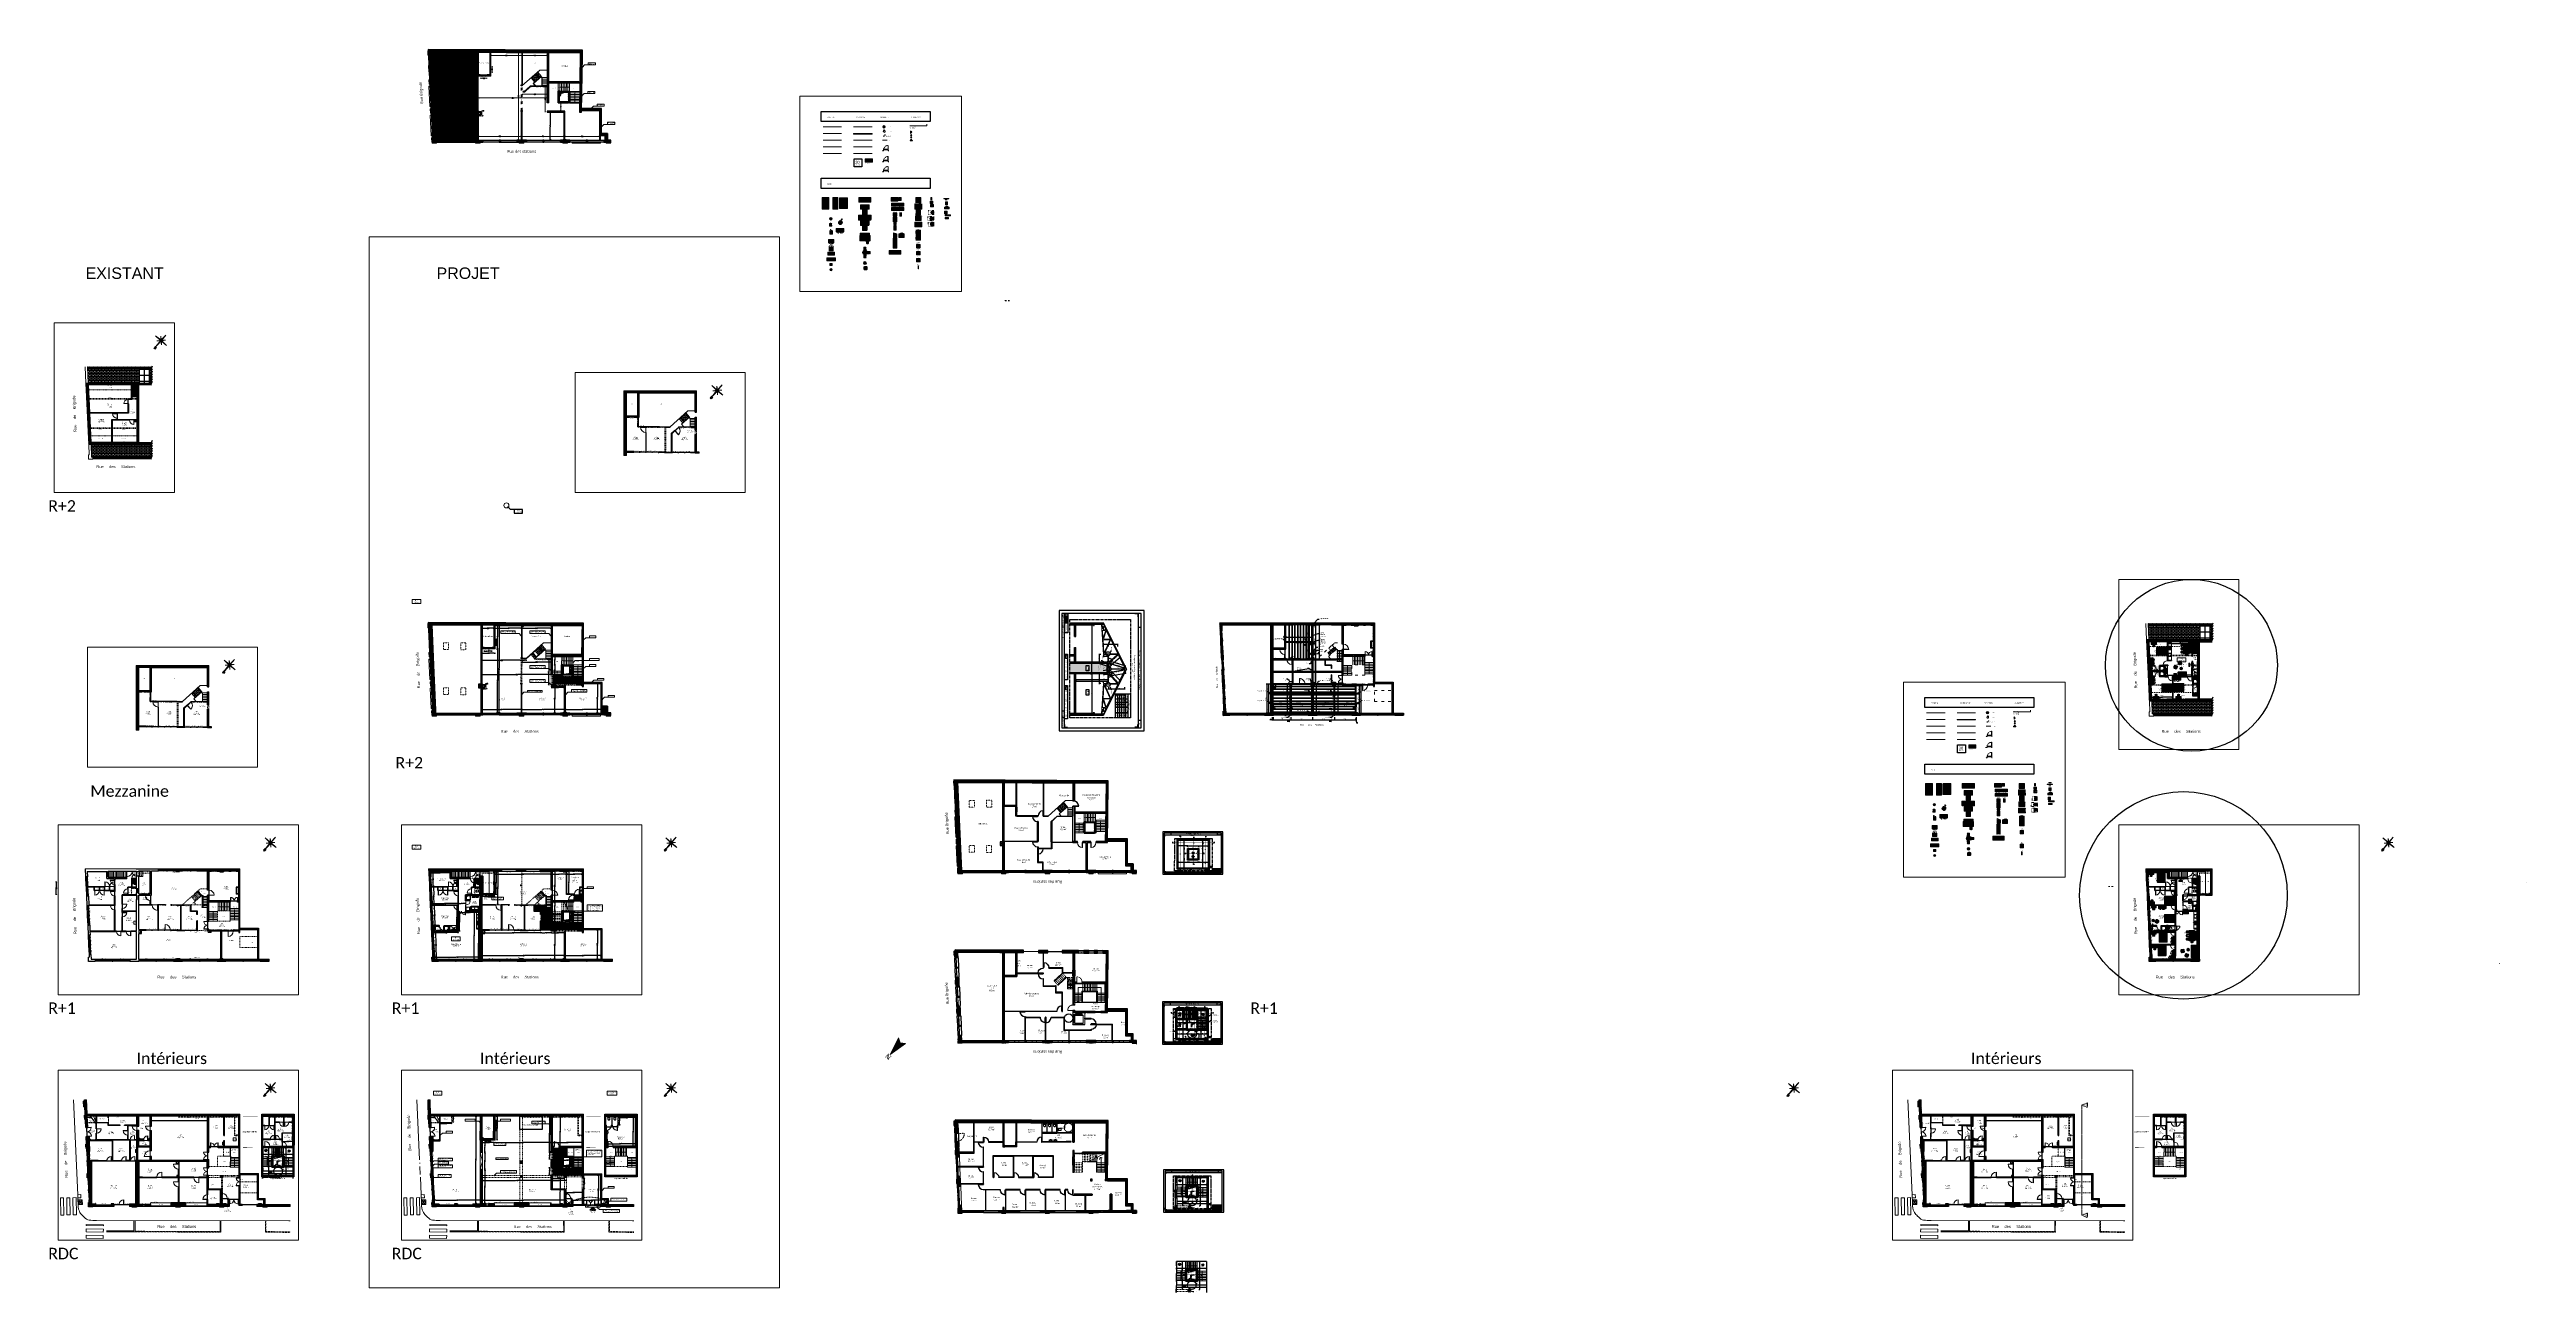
# Model space of a CAD drawing. Header units: millimetres. Extents: x -14819 to 43195, y -10328 to 20814.
# Drawn here: x -77 to 43195, y -907 to 20814 of the extents above; entities that cross this region are included whole.
import ezdxf
from ezdxf import colors
from ezdxf.entities.mleader import LeaderData, LeaderLine
from ezdxf.enums import TextEntityAlignment as Align
from ezdxf.math import Vec2, Vec3

# ---------------------------------------------------------------- set-up
doc = ezdxf.new("R2010")
doc.units = ezdxf.units.MM
doc.set_wipeout_variables(frame=1)
doc.header["$PDMODE"] = 3
for name, pattern in [('ACAD_ISO03W100', [30, 12, -18]), ('AXES', [50.8, 31.75, -6.35, 6.35, -6.35]), ('CACHE', [9.525, 6.35, -3.175]), ('CACHE2', [0.1875, 0.125, -0.0625]), ('CACHEX2', [19.05, 12.7, -6.35]), ('Caché', [0.003, 0.002, -0.001]), ('Chemin', [0.5, 0.3, -0.2]), ('CONTINU', [0]), ('Cotation', [0.2, 0.1, -0.1]), ('Feeder', [3, 1, -0.5, 1, -0.5]), ('HIDDEN', [9.525, 6.35, -3.175]), ('POINTILLE', [6.35, 0, -6.35]), ('Tiret', [0.0025, 0.00125, -0.00125])]:
    doc.linetypes.add(name, pattern=pattern)
for name, color, linetype, lineweight in [('--STR- Porteurs_verticaux', 4, 'Continuous', 35), ('-SOCNA- Fer- Coffrage', 173, 'Continuous', 25), ('00 - Mise en Sécurité', 30, 'Continuous', 13), ('01 - Gros Oeuvre', 7, 'Continuous', 25), ('04 - Vu', 34, 'Continuous', 18), ('05 - Menuiserie', 150, 'Continuous', 5), ('14 - Sanitaires', 130, 'Continuous', 9), ('1_DV_BF', 21, 'Continuous', 5), ('41 - Côtes Intérieures', 71, 'Continuous', 9), ('50 - Signes', 12, 'Continuous', 9), ('52 - Projections', 22, 'ACAD_ISO03W100', 5), ('59 - TxT', 120, 'Continuous', 0), ('60 - Mobilier', 112, 'Continuous', 9), ('_cadre100', 7, 'Continuous', 15), ('_cadre200', 7, 'Continuous', 15), ('_position_coupes', 6, 'AXES', 20), ('_Texte', 7, 'Continuous', 15), ('Arrière plan', 2, 'Continuous', 9), ('Arriére plan', 2, 'Continuous', 9), ('BO_bordure', 7, 'Continuous', 13), ('bolt', 6, 'Continuous', 30), ('DV_Furnitures', 250, 'Continuous', 5), ('DV_Furnitures_Hachures', 9, 'Continuous', 5), ('DV_Hatch bathroom', 141, 'Continuous', 9), ('DV_Hatch bedroom', 21, 'Continuous', 5), ('DV_Hatch Kitchen', 51, 'Continuous', 5), ('DV_Hatch Living', 43, 'Continuous', 5), ('DV_Info', 20, 'Continuous', 15), ('Escalier', 8, 'Continuous', 18), ('Etiq_Affectation', 7, 'Continuous', 0), ('Etiq_Num_appart', 7, 'Continuous', 0), ('Etiq_Surface', 7, 'Continuous', 0), ('Etiq_Typologie', 7, 'Continuous', 0), ('Etiquette', 7, 'Continuous', 13), ('Fenêtres', 2, 'Continuous', 9), ('Flèches vers le haut', 7, 'Continuous', 9), ('Hachures', 8, 'Continuous', 9), ('hauteur inf1.8m', 11, 'Continuous', 0), ('L-FURNITURE -', 1, 'Continuous', 9), ('Lignes', 92, 'Continuous', 9), ('Légendes', 250, 'Continuous', 5), ('MA_assainissement', 30, 'Continuous', 13), ('ME_electricite', 1, 'Continuous', 13), ('Menuiserie', 250, 'Continuous', 9), ('Menuiserie_cps', 7, 'Continuous', 15), ('Menuiseries', 2, 'Continuous', 9), ('MG_gaz', 40, 'Continuous', 13), ('MR_topo', 7, 'Continuous', 5), ('MSH_signalisation-horizontale', 7, 'Continuous', 9), ('Mur_coupe', 7, 'Continuous', 25), ('Mur_projeté', 8, 'ACAD_ISO03W100', 18), ('Mur_vu', 8, 'Continuous', 18), ('MV_voirie', 7, 'Continuous', 13), ('MW_eau', 5, 'Continuous', 13), ('Platrerie', 4, 'Continuous', 9), ('Z', 7, 'Continuous', 9)]:
    doc.layers.add(name, color=color, linetype=linetype, lineweight=lineweight)
for name, color, linetype in [('-SOCNA- 0', 255, 'Continuous'), ('-SOCNA- Divers', 7, 'Continuous'), ('-SOCNA- Text', 255, 'Continuous'), ('-SOCNA- Textes', 7, 'Continuous'), ('173', 173, 'Continuous'), ('DEMOLISH', 51, 'Continuous'), ('DV_Annotation', 8, 'Continuous'), ('DV_Bulkhead', 40, 'Continuous'), ('DV_Ceilings', 8, 'Continuous'), ('DV_Dimensionss', 7, 'Continuous'), ('DV_Doors', 20, 'Continuous'), ('DV_Electricity', 10, 'Continuous'), ('DV_Equipment', 30, 'Continuous'), ('DV_Plumbery', 160, 'Continuous'), ('DV_Text', 10, 'Continuous'), ('DV_Text block', 20, 'Continuous'), ('DV_TEXTE', 10, 'Continuous'), ('DV_Walls', 40, 'Continuous'), ('EX_Dimensions', 7, 'Continuous'), ('EX_Doors', 254, 'Continuous'), ('EX_Electricity', 254, 'Continuous'), ('EX_Plumbery', 254, 'Continuous'), ('EX_Walls', 255, 'Continuous'), ('EX_Windows', 255, 'Continuous'), ('Profile', 7, 'Continuous')]:
    doc.layers.add(name, color=color, linetype=linetype)
doc.layers.add('-SOCNA- Visible', color=66, linetype='Continuous', plot=False)
doc.layers.add('DV_Surface', color=241, linetype='Continuous', plot=False)
for name, color, linetype, lineweight, true_color in [('10 - Hachures', 7, 'Continuous', 18, 0x646464), ('_Charpente métallique', 7, 'Continuous', 0, 0x539df9), ('RED 001', 7, 'Continuous', 25, 0xe23525)]:
    doc.layers.add(name, color=color, linetype=linetype, lineweight=lineweight, true_color=true_color)
doc.layers.add('90 - Pantone 01', color=7, linetype='Continuous', lineweight=0, true_color=0xefecd6, transparency=0.5)
for name, color, linetype, lineweight, plot in [('_mur_fantome', 2, 'Continuous', 0, False), ('Etiq_Adresse', 7, 'Continuous', 0, False), ('Etiq_Mesure_ou_non', 7, 'Continuous', 0, False), ('Menuiserie_seuil', 8, 'Continuous', 9, False)]:
    doc.layers.add(name, color=color, linetype=linetype, lineweight=lineweight, plot=plot)
doc.layers.add('PDF _Géométrie', color=7, linetype='Continuous', true_color=0x231f20)
doc.layers.get('L-FURNITURE -').off()
doc.styles.add('-ST-Arial', font='arial.ttf')
doc.styles.add('-ST-Isocp', font='isocp.shx', dxfattribs={"width": 0.8})
doc.styles.add('Arial 1.0', font='arial.ttf', dxfattribs={"width": 0.99, "height": 0.2})
doc.styles.add('Col_Standard', font='')
doc.styles.add('CR_Cot', font='simplex.shx', dxfattribs={"width": 0.8})
doc.styles.add('DESIGNATION', font='arial.ttf', dxfattribs={"height": 0.1})
doc.styles.add('Dutch', font='dutch.ttf')
doc.styles.add('Legend', font='calibri.ttf')
doc.styles.add('NUV', font='arial.ttf')
doc.styles.add('ROMAND', font='romand', dxfattribs={"height": 6})
doc.styles.add('ROMANT', font='romant', dxfattribs={"width": 1.5, "oblique": 13.5, "height": 2})
doc.styles.add('Romantic', font='romantic.ttf', dxfattribs={"height": 2})
doc.styles.add('SOCNA- Arial', font='arial.ttf')
doc.styles.get("Standard").update_dxf_attribs({"font": 'arial.ttf'})
doc.styles.add('Stylbloc-bdu', font='sanss___.ttf')
doc.styles.add('Times New Roman_B', font='timesbd.ttf', dxfattribs={"height": 0.00406})
doc.styles.add('Trebuchet MS', font='trebuc.ttf', dxfattribs={"height": 0.492308})
doc.styles.get('Col_Standard').set_extended_font_data('DM Sans')
doc.linetypes.add('ZIGZAG', pattern='A,0.00254,-5.08,[131,ltypeshp.shx,S=5.08,R=0,X=-5.08,Y=0],-10.16,[131,ltypeshp.shx,S=5.08,R=180,X=5.08,Y=0],-5.08', length=20.32254)
doc.dimstyles.new('-ST-100s', dxfattribs={"dimtxt": 23, "dimasz": 12, "dimexe": 12, "dimexo": 15, "dimgap": 3, "dimtad": 1, "dimdec": 1, "dimrnd": 0.5, "dimdsep": 46, "dimtxsty": '-ST-Isocp', "dimblk": 'ARCHTICK', "dimcen": 5, "dimdle": 12, "dimclrd": 30, "dimclre": 30, "dimclrt": 6, "dimadec": 1, "dimazin": 0, "dimtfac": 1, "dimtdec": 1, "dimtofl": 0, "dimtmove": 0, "dimatfit": 3, "dimfxl": 45, "dimfxlon": 1, "dimtolj": 1, "dimtzin": 0, "dimlwd": -1, "dimarcsym": 0})
doc.dimstyles.new('-ST-50s', dxfattribs={"dimtxt": 14, "dimasz": 8, "dimexe": 8, "dimexo": 10, "dimgap": 2, "dimtad": 1, "dimdec": 1, "dimrnd": 0.5, "dimdsep": 46, "dimtxsty": '-ST-Isocp', "dimblk": 'ARCHTICK', "dimcen": 3, "dimdle": 8, "dimclrd": 30, "dimclre": 30, "dimclrt": 6, "dimadec": 1, "dimazin": 0, "dimtfac": 1, "dimtdec": 1, "dimtofl": 0, "dimtmove": 0, "dimatfit": 3, "dimfxl": 30, "dimfxlon": 1, "dimtolj": 1, "dimtzin": 0, "dimlwd": -1, "dimlwe": -1, "dimarcsym": 0})
doc.dimstyles.new('AD-50-INT', dxfattribs={"dimscale": 0.6, "dimtxt": 20, "dimasz": 0.7, "dimexe": 0.18, "dimexo": 0.0625, "dimgap": 6, "dimtad": 1, "dimtoh": 1, "dimdec": 1, "dimzin": 12, "dimdsep": 46, "dimtxsty": 'Standard', "dimblk1": 'OB', "dimblk2": 'OB', "dimsah": 1, "dimcen": -9, "dimse1": 1, "dimse2": 1, "dimclrd": 256, "dimclre": 256, "dimclrt": 256, "dimadec": 0, "dimazin": 0, "dimtfac": 1, "dimtdec": 3, "dimtofl": 0, "dimtmove": 0, "dimatfit": 3, "dimldrblk": 'OB', "dimfxl": 1, "dimtolj": 1, "dimtzin": 0, "dimarcsym": 0})
doc.dimstyles.new('Copie de -ST-25s', dxfattribs={"dimtxt": 8.5, "dimasz": 4, "dimexe": 4, "dimexo": 5, "dimgap": 1, "dimtad": 1, "dimdec": 1, "dimrnd": 0.5, "dimdsep": 46, "dimtxsty": '-ST-Isocp', "dimblk": 'ARCHTICK', "dimcen": 1.5, "dimdle": 4, "dimclrd": 30, "dimclre": 30, "dimclrt": 6, "dimadec": 1, "dimazin": 0, "dimtfac": 1, "dimtdec": 1, "dimtofl": 0, "dimtmove": 0, "dimatfit": 3, "dimfxl": 15, "dimfxlon": 1, "dimtolj": 1, "dimtzin": 0, "dimlwd": -1, "dimlwe": -1, "dimarcsym": 0})
doc.dimstyles.get("Standard").update_dxf_attribs({"dimtxt": 14, "dimasz": 14, "dimexe": 0.18, "dimexo": 0.0625, "dimgap": 5, "dimtad": 0, "dimtoh": 1, "dimdec": 0, "dimzin": 0, "dimdsep": 46, "dimtxsty": 'CR_Cot', "dimblk": 'CLOSEDBLANK', "dimcen": 0, "dimse1": 1, "dimse2": 1, "dimadec": 0, "dimazin": 0, "dimtfac": 1, "dimtdec": 0, "dimtofl": 0, "dimtmove": 0, "dimatfit": 3, "dimfxl": 1, "dimtolj": 1, "dimtzin": 0, "dimarcsym": 0})
pattern_1 = [(45, (-30368.971, 16202.612), (-7.0710678, 7.0710678), [])]
pattern_2 = [(45, (-30368.971, -7925.721), (-7.0710678, 7.0710678), [])]
pattern_3 = [(45, (-30368.971, 161.545), (-7.0710678, 7.0710678), [])]
pattern_4 = [(45, (-30368.971, 7115.345), (-7.0710678, 7.0710678), [])]
pattern_5 = [(45, (30000, 0), (-2.245064, 2.245064), [])]
pattern_6 = [(45, (-21849.538, 11914.288), (-7.0710678, 7.0710678), [])]
pattern_7 = [(45, (5631.029, 11715.093), (-7.0710678, 7.0710678), [])]
pattern_8 = [(50, (-16648.853, 473.8736), (5.46554007, -0.47817257), [0.5715, -6.2865]), (355, (-16648.853, 473.8736), (-1.05730264, 5.73170536), [0.4572, -5.0292175]), (100.451445, (-16648.3976, 473.834), (4.4082374, 5.25353256), [0.4857003, -5.3427073]), (46.1842, (-16648.853, 475.3976), (8.1323712, -1.2612698), [0.85725, -9.42975]), (96.635558, (-16648.1754, 475.2925), (7.122124, 7.4227837), [0.7285507, -8.0140682]), (351.18415, (-16648.853, 475.398), (7.122124, 7.4227837), [0.685799, -7.543792]), (21, (-16648.091, 475.0166), (4.54843174, -3.06795595), [0.5715, -6.2865]), (326, (-16648.091, 475.0166), (1.85406085, 5.525639), [0.4572, -5.0292]), (71.451445, (-16647.712, 474.761), (6.4024926, 2.4576831), [0.4857003, -5.3426981]), (37.5, (-16648.8531, 473.8736), (0.0926581, 2.53665117), [0, -4.96824, 0, -5.1054, 0, -5.04825]), (7.5, (-16648.853, 473.8736), (2.00458988, 3.00541724), [0, -2.91084, 0, -4.85394, 0, -1.92405]), (327.5, (-16650.5524, 473.8736), (4.06771786, -0.17186232), [0, -1.905, 0, -5.9436, 0, -7.8867]), (317.5, (-16651.3144, 473.8736), (4.44387544, 0.76279473), [0, -2.4765, 0, -3.94716, 0, -5.6007])]
pattern_9 = [(320, (-16648.853, 473.8736), (-0.47817257, -5.46554007), [0.5715, -6.2865]), (265, (-16648.853, 473.8736), (5.73170536, 1.05730264), [0.4572, -5.0292175]), (10.451445, (-16648.893, 473.418), (5.25353256, -4.4082374), [0.4857003, -5.3427073]), (316.1842, (-16647.329, 473.8736), (-1.2612698, -8.1323712), [0.85725, -9.42975]), (6.635558, (-16647.434, 473.196), (7.4227837, -7.122124), [0.7285507, -8.0140682]), (261.18415, (-16647.329, 473.874), (7.4227837, -7.122124), [0.685799, -7.543792]), (291, (-16647.71, 473.1116), (-3.06795595, -4.54843174), [0.5715, -6.2865]), (236, (-16647.71, 473.1116), (5.525639, -1.85406085), [0.4572, -5.0292]), (341.451445, (-16647.966, 472.7326), (2.4576831, -6.4024926), [0.4857003, -5.3426981]), (307.5, (-16648.8531, 473.8736), (2.53665117, -0.0926581), [0, -4.96824, 0, -5.1054, 0, -5.04825]), (277.5, (-16648.853, 473.8736), (3.00541724, -2.00458988), [0, -2.91084, 0, -4.85394, 0, -1.92405]), (237.5, (-16648.8531, 475.5729), (-0.17186232, -4.06771786), [0, -1.905, 0, -5.9436, 0, -7.8867]), (227.5, (-16648.853, 476.335), (0.76279473, -4.44387544), [0, -2.4765, 0, -3.94716, 0, -5.6007])]
pattern_10 = [(45, (-16648.853, 473.8736), (8.4189901, 14.0316502), [63.5, -31.75]), (135, (-16648.853, 473.8736), (8.4189901, -14.0316502), [63.5, -31.75])]
pattern_11 = [(45, (-14646.7993, 9080.033), (8.4189901, 14.0316502), [63.5, -31.75]), (135, (-14646.7993, 9080.033), (8.4189901, -14.0316502), [63.5, -31.75])]
pattern_12 = [(0, (-15551.389, -4113.263), (4.7625, 2.74963064), [3.175, -6.35]), (120, (-15551.389, -4113.263), (-4.7625, 2.74963066), [3.175, -6.35]), (60, (-15551.389, -4113.263), (1e-08, 5.4992613), [-6.35, 3.175])]
pattern_13 = [(0, (-35312.5622, -3417.8416), (4.7625, 2.74963064), [3.175, -6.35]), (120, (-35312.5622, -3417.8416), (-4.7625, 2.74963066), [3.175, -6.35]), (60, (-35312.5622, -3417.8416), (1e-08, 5.4992613), [-6.35, 3.175])]
pattern_14 = [(45, (-17565.069, 3263.8497), (8.4189901, 14.0316502), [63.5, -31.75]), (135, (-17565.069, 3263.8497), (8.4189901, -14.0316502), [63.5, -31.75])]
pattern_15 = [(0, (-15543.513, -2651.2193), (4.7625, 2.74963064), [3.175, -6.35]), (120, (-15543.513, -2651.2193), (-4.7625, 2.74963066), [3.175, -6.35]), (60, (-15543.513, -2651.2193), (1e-08, 5.4992613), [-6.35, 3.175])]
pattern_16 = [(45, (-9186.303, 2754.1285), (-2.24506403, 2.24506403), [])]
pattern_17 = [(45, (-44921.253, 11733.23), (16.8379802, 28.0633004), [127, -63.5]), (135, (-44921.253, 11733.23), (16.8379802, -28.0633004), [127, -63.5])]
pattern_18 = [(50, (-34165.0044, 6247.891), (9.1092334, -0.7969543), [0.9525, -10.4775]), (355, (-34165.004, 6247.891), (-1.762171, 9.5528423), [0.762, -8.3820292]), (100.451445, (-34164.245, 6247.8244), (7.3470624, 8.7558876), [0.8095004, -8.9045122]), (46.1842, (-34165.004, 6250.431), (13.553952, -2.1021164), [1.42875, -15.71625]), (96.635558, (-34163.875, 6250.256), (11.8702067, 12.371306), [1.214251, -13.3567804]), (351.18415, (-34165.004, 6250.431), (11.8702067, 12.371306), [1.1429984, -12.5729866]), (21, (-34163.7344, 6249.796), (7.5807196, -5.1132599), [0.9525, -10.4775]), (326, (-34163.734, 6249.796), (3.0901014, 9.2093983), [0.762, -8.382]), (71.451445, (-34163.103, 6249.37), (10.670821, 4.0961384), [0.8095004, -8.9044969]), (37.5, (-34165.0044, 6247.891), (0.15443016, 4.22775194), [0, -8.2804, 0, -8.509, 0, -8.41375]), (7.5, (-34165.0044, 6247.891), (3.3409831, 5.00902874), [0, -4.8514, 0, -8.0899, 0, -3.20675]), (327.5, (-34167.8365, 6247.891), (6.77952976, -0.2864372), [0, -3.175, 0, -9.906, 0, -13.1445]), (317.5, (-34169.1065, 6247.891), (7.4064591, 1.2713246), [0, -4.1275, 0, -6.5786, 0, -9.3345])]
pattern_19 = [(315, (24839.6304, 47367.7406), (28.0633004, -16.8379802), [127, -63.5]), (45, (24839.6304, 47367.7406), (-28.0633004, -16.8379802), [127, -63.5])]
pattern_20 = [(45, (51.3012, 5.849), (-2.245064, 2.245064), [])]
pattern_21 = [(45, (-20.3664, 5.849), (-2.245064, 2.245064), [])]
pattern_22 = [(45, (1679.643, -7925.721), (-7.0710678, 7.0710678), [])]
pattern_23 = [(45, (0, 10000), (-2.245064, 2.245064), [])]
pattern_24 = [(45, (-6623.518, -9169.1808), (-2.245064, 2.245064), [])]
pattern_25 = [(45, (-15792.2125, -6420.9013), (-2.24506403, 2.24506403), [])]
pattern_26 = [(0, (-52.317, -22.779), (0, 6.985), [5.08, -1.905]), (90, (-52.317, -22.779), (-6.985, 4e-16), [5.08, -1.905])]
pattern_27 = [(0, (0.183, -22.779), (0, 6.985), [5.08, -1.905]), (90, (0.183, -22.779), (-6.985, 4e-16), [5.08, -1.905])]
pattern_28 = [(0, (3.933, -22.779), (0, 6.985), [5.08, -1.905]), (90, (3.933, -22.779), (-6.985, 4e-16), [5.08, -1.905])]

# ---------------------------------------------------------------- blocks, each defined once
blk = doc.blocks.new('Hv8')
for p, q in [((-0.5, 0.4), (-0.4, 0.5)), ((-0.5, -0.05), (0.05, 0.5)), ((-0.5, -0.5), (0.5, 0.5)), ((-0.05, -0.5), (0.5, 0.05)), ((0.4, -0.5), (0.5, -0.4))]:
    blk.add_line(p, q)
blk.add_lwpolyline([(-0.5, -0.5), (0.5, -0.5), (0.5, 0.5), (-0.5, 0.5)], close=True)
blk = doc.blocks.new('Ha9')
blk.add_lwpolyline([(-0.5, 0.5), (-0.5, -0.5), (0.5, -0.5), (0.5, 0.5)], close=True)
at = {"flags": 128}
for points in [[(-0.28, 0.28), (0.28, -0.28)], [(0.28, 0.28), (-0.28, -0.28)]]:
    blk.add_lwpolyline(points, dxfattribs=at)
blk.add_circle((0, 0), 0.4)
blk = doc.blocks.new('Ha5')
blk.add_lwpolyline([(-0.5, -0.5), (0.5, -0.5), (0.5, 0.5), (-0.5, 0.5)], close=True)
blk = doc.blocks.new('Hg4')
blk.add_lwpolyline([(-0.5, -0.5), (0.5, -0.5), (0.5, 0.5), (-0.5, 0.5)], close=True)
at = {"style": 'Stylbloc-bdu'}
blk.add_text('G', height=0.8, dxfattribs=at).set_placement((0, 0), align=Align.MIDDLE_CENTER)
blk = doc.blocks.new('He4')
blk.add_lwpolyline([(-0.5, -0.5), (0.5, -0.5), (0.5, 0.5), (-0.5, 0.5)], close=True)
at = {"style": 'Stylbloc-bdu'}
blk.add_text('E', height=0.8, dxfattribs=at).set_placement((0, 0), align=Align.MIDDLE_CENTER)
blk = doc.blocks.new('Porte_Double_162')
at = {"layer": 'Menuiserie_cps', "color": 1, "lineweight": 9}
for points in [[(0, 0), (0, 0.81), (0.03, 0.81), (0.03, 0)], [(1.62, 0), (1.62, 0.81), (1.59, 0.81), (1.59, 0)]]:
    blk.add_lwpolyline(points, close=True, dxfattribs=at)
at = {"layer": 'Menuiserie_cps', "lineweight": 9}
for centre, start, end in [((0, 0), 0, 90), ((1.62, 0), 90, 180)]:
    blk.add_arc(centre, 0.81, start, end, dxfattribs=at)
at = {"layer": 'Menuiserie_seuil'}
blk.add_lwpolyline([(-0.05, 0), (1.67, 0), (1.67, -0.05), (-0.05, -0.05)], close=True, dxfattribs=at)
blk = doc.blocks.new('Porte_Double_137')
at = {"layer": 'Menuiserie_cps', "color": 1, "lineweight": 9}
for points in [[(0, 0), (0, 0.685), (0.03, 0.685), (0.03, 0)], [(1.37, 0), (1.37, 0.685), (1.34, 0.685), (1.34, 0)]]:
    blk.add_lwpolyline(points, close=True, dxfattribs=at)
at = {"layer": 'Menuiserie_cps', "lineweight": 9}
for centre, start, end in [((0, 0), 0, 90), ((1.37, 0), 90, 180)]:
    blk.add_arc(centre, 0.685, start, end, dxfattribs=at)
at = {"layer": 'Menuiserie_seuil'}
blk.add_lwpolyline([(-0.05, 0), (1.42, 0), (1.42, -0.05), (-0.05, -0.05)], close=True, dxfattribs=at)
blk = doc.blocks.new('Fenetre_351')
blk.add_lwpolyline([(0.05, 0.05), (0.05, 0), (0, 0), (0, 0.05), (3.51, 0.05), (3.51, 0), (3.46, 0), (3.46, 0.05), (3.46, 0.025), (0.05, 0.025), (0.05, 0), (3.46, 0)])
blk = doc.blocks.new('Fenetre_377')
blk.add_lwpolyline([(0.05, 0.05), (0.05, 0), (0, 0), (0, 0.05), (3.77, 0.05), (3.77, 0), (3.72, 0), (3.72, 0.05), (3.72, 0.025), (0.05, 0.025), (0.05, 0), (3.72, 0)])
blk = doc.blocks.new('Porte_Simple_Droite_80')
at = {"layer": 'Menuiserie_cps', "color": 1, "lineweight": 9}
for points in [[(0, 0), (0, 0.8)], [(0.03, 0.8), (0.03, 0), (0, 0)]]:
    blk.add_lwpolyline(points, dxfattribs=at)
at = {"layer": 'Menuiserie_cps', "lineweight": 9}
blk.add_arc((0, 0), 0.8, 0, 90, dxfattribs=at)
at = {"layer": 'Menuiserie_seuil'}
blk.add_lwpolyline([(-0.05, 0), (0.85, 0), (0.85, -0.05), (-0.05, -0.05)], close=True, dxfattribs=at)
blk = doc.blocks.new('Porte_Simple_Droite_92')
at = {"layer": 'Menuiserie_cps', "color": 1, "lineweight": 9}
for points in [[(0, 0), (0, 0.92)], [(0.03, 0.92), (0.03, 0), (0, 0)]]:
    blk.add_lwpolyline(points, dxfattribs=at)
at = {"layer": 'Menuiserie_cps', "lineweight": 9}
blk.add_arc((0, 0), 0.92, 0, 90, dxfattribs=at)
at = {"layer": 'Menuiserie_seuil'}
blk.add_lwpolyline([(-0.05, 0), (0.97, 0), (0.97, -0.05), (-0.05, -0.05)], close=True, dxfattribs=at)
blk = doc.blocks.new('Fenetre_232')
blk.add_lwpolyline([(0.05, 0.05), (0.05, 0), (0, 0), (0, 0.05), (2.32, 0.05), (2.32, 0), (2.27, 0), (2.27, 0.05), (2.27, 0.025), (0.05, 0.025), (0.05, 0), (2.27, 0)])
blk = doc.blocks.new('Porte_Simple_Droite_90')
at = {"layer": 'Menuiserie_cps', "color": 1, "lineweight": 9}
for points in [[(0, 0), (0, 0.9)], [(0.03, 0.9), (0.03, 0), (0, 0)]]:
    blk.add_lwpolyline(points, dxfattribs=at)
at = {"layer": 'Menuiserie_cps', "lineweight": 9}
blk.add_arc((0, 0), 0.9, 0, 90, dxfattribs=at)
at = {"layer": 'Menuiserie_seuil'}
blk.add_lwpolyline([(-0.05, 0), (0.95, 0), (0.95, -0.05), (-0.05, -0.05)], close=True, dxfattribs=at)
blk = doc.blocks.new('Porte_Simple_Droite_91')
at = {"layer": 'Menuiserie_cps', "color": 1, "lineweight": 9}
for points in [[(0, 0), (0, 0.91)], [(0.03, 0.91), (0.03, 0), (0, 0)]]:
    blk.add_lwpolyline(points, dxfattribs=at)
at = {"layer": 'Menuiserie_cps', "lineweight": 9}
blk.add_arc((0, 0), 0.91, 0, 90, dxfattribs=at)
at = {"layer": 'Menuiserie_seuil'}
blk.add_lwpolyline([(-0.05, 0), (0.96, 0), (0.96, -0.05), (-0.05, -0.05)], close=True, dxfattribs=at)
blk = doc.blocks.new('Fenetre_40')
blk.add_lwpolyline([(0.05, 0.05), (0.05, 0), (0, 0), (0, 0.05), (0.4, 0.05), (0.4, 0), (0.35, 0), (0.35, 0.05), (0.35, 0.025), (0.05, 0.025), (0.05, 0), (0.35, 0)])
blk = doc.blocks.new('*X1')
at = {"color": 0}
for p, q in [((5.66, 3.01), (5.71, 3.06)), ((5.66, 3.03), (5.69, 3.06)), ((5.66, 3.04), (5.68, 3.06)), ((5.66, 3.06), (5.66, 3.06)), ((5.67, 3), (5.73, 3.06)), ((5.69, 3), (5.74, 3.06)), ((5.7, 3), (5.76, 3.06)), ((5.72, 3), (5.78, 3.06)), ((5.74, 3), (5.8, 3.05)), ((5.76, 3), (5.81, 3.05)), ((5.78, 3), (5.83, 3.05)), ((5.79, 3), (5.85, 3.05)), ((5.81, 3), (5.86, 3.05)), ((5.83, 3), (5.88, 3.05)), ((5.85, 3), (5.9, 3.05)), ((5.86, 3), (5.91, 3.05)), ((5.88, 3), (5.93, 3.05)), ((5.9, 3), (5.95, 3.05)), ((5.92, 3), (5.96, 3.05)), ((5.93, 3), (5.98, 3.05)), ((5.95, 3), (6, 3.05)), ((5.97, 3), (6.02, 3.05)), ((5.99, 3), (6.03, 3.04)), ((6.01, 3), (6.05, 3.04)), ((6.02, 3), (6.07, 3.04)), ((6.04, 3), (6.08, 3.04)), ((6.06, 3), (6.1, 3.04)), ((6.08, 3), (6.12, 3.04)), ((6.09, 3), (6.13, 3.04)), ((6.11, 3), (6.15, 3.04)), ((6.13, 3), (6.17, 3.04)), ((6.15, 3), (6.19, 3.04)), ((6.16, 3), (6.2, 3.04)), ((6.18, 3), (6.22, 3.04)), ((6.2, 3), (6.24, 3.04)), ((6.22, 3), (6.25, 3.04)), ((6.24, 3), (6.27, 3.03)), ((6.25, 3), (6.29, 3.03)), ((6.27, 3), (6.3, 3.03)), ((6.29, 3), (6.32, 3.03)), ((6.31, 3), (6.34, 3.03)), ((6.32, 3), (6.35, 3.03)), ((6.34, 3), (6.37, 3.03)), ((6.36, 3), (6.39, 3.03)), ((6.38, 3), (6.41, 3.03)), ((6.39, 3), (6.42, 3.03)), ((6.41, 3), (6.44, 3.03)), ((6.43, 3), (6.46, 3.03)), ((6.45, 3), (6.47, 3.03)), ((6.46, 3), (6.49, 3.03)), ((6.48, 3), (6.51, 3.02)), ((6.5, 3), (6.52, 3.02)), ((6.52, 3), (6.54, 3.02)), ((6.54, 3), (6.56, 3.02)), ((6.55, 3), (6.58, 3.02)), ((6.57, 3), (6.59, 3.02)), ((6.59, 3), (6.61, 3.02)), ((6.61, 3), (6.63, 3.02)), ((6.62, 3), (6.64, 3.02)), ((6.64, 3), (6.66, 3.02)), ((6.66, 3), (6.68, 3.02)), ((6.68, 3), (6.69, 3.02)), ((6.69, 3), (6.71, 3.02)), ((6.71, 3), (6.73, 3.02)), ((6.73, 3), (6.74, 3.01)), ((6.75, 3), (6.76, 3.01)), ((6.77, 3), (6.78, 3.01)), ((6.78, 3), (6.8, 3.01)), ((6.8, 3), (6.81, 3.01)), ((6.82, 3), (6.83, 3.01)), ((6.84, 3), (6.85, 3.01)), ((6.85, 3), (6.86, 3.01)), ((6.87, 3), (6.88, 3.01)), ((6.89, 3), (6.9, 3.01)), ((6.91, 3), (6.91, 3.01)), ((6.92, 3), (6.93, 3.01)), ((6.94, 3), (6.95, 3.01)), ((6.96, 3), (6.97, 3.01)), ((6.98, 3), (6.98, 3)), ((7, 3), (7, 3)), ((7.01, 3), (7.02, 3)), ((7.03, 3), (7.03, 3)), ((7.05, 3), (7.05, 3)), ((7.07, 3), (7.07, 3)), ((7.08, 3), (7.08, 3))]:
    blk.add_line(p, q, dxfattribs=at)
blk = doc.blocks.new('*X2')
at = {"color": 0}
for p, q in [((5.5, 2.8), (5.56, 2.85)), ((5.5, 2.81), (5.54, 2.85)), ((5.5, 2.83), (5.52, 2.85)), ((5.5, 2.78), (5.56, 2.84)), ((5.5, 2.76), (5.56, 2.82)), ((5.5, 2.74), (5.56, 2.8)), ((5.5, 2.72), (5.56, 2.78)), ((5.5, 2.71), (5.56, 2.76)), ((5.5, 2.69), (5.56, 2.75)), ((5.5, 2.67), (5.56, 2.73)), ((5.5, 2.65), (5.56, 2.71)), ((5.5, 2.64), (5.55, 2.69)), ((5.5, 2.62), (5.55, 2.67)), ((5.5, 2.6), (5.55, 2.65)), ((5.5, 2.58), (5.55, 2.64)), ((5.5, 2.57), (5.55, 2.62)), ((5.5, 2.55), (5.55, 2.6)), ((5.5, 2.53), (5.55, 2.58)), ((5.5, 2.51), (5.55, 2.56)), ((5.5, 2.49), (5.55, 2.54)), ((5.5, 2.48), (5.55, 2.52)), ((5.5, 2.46), (5.55, 2.51)), ((5.5, 2.44), (5.55, 2.49)), ((5.5, 2.42), (5.55, 2.47)), ((5.5, 2.41), (5.54, 2.45)), ((5.5, 2.39), (5.54, 2.43)), ((5.5, 2.37), (5.54, 2.41)), ((5.5, 2.35), (5.54, 2.4)), ((5.5, 2.34), (5.54, 2.38)), ((5.5, 2.32), (5.54, 2.36)), ((5.5, 2.3), (5.54, 2.34)), ((5.5, 2.28), (5.54, 2.32)), ((5.5, 2.26), (5.54, 2.3)), ((5.5, 2.25), (5.54, 2.28)), ((5.5, 2.23), (5.54, 2.27)), ((5.5, 2.21), (5.54, 2.25)), ((5.5, 2.19), (5.53, 2.23)), ((5.5, 2.18), (5.53, 2.21)), ((5.5, 2.16), (5.53, 2.19)), ((5.5, 2.14), (5.53, 2.17)), ((5.5, 2.12), (5.53, 2.16)), ((5.5, 2.11), (5.53, 2.14)), ((5.5, 2.09), (5.53, 2.12)), ((5.5, 2.07), (5.53, 2.1)), ((5.5, 2.05), (5.53, 2.08)), ((5.5, 2.04), (5.53, 2.06)), ((5.5, 2.02), (5.53, 2.04)), ((5.5, 2), (5.53, 2.03)), ((5.5, 1.98), (5.53, 2.01)), ((5.5, 1.96), (5.52, 1.99)), ((5.5, 1.95), (5.52, 1.97)), ((5.5, 1.93), (5.52, 1.95)), ((5.5, 1.91), (5.52, 1.93)), ((5.5, 1.89), (5.52, 1.92)), ((5.5, 1.88), (5.52, 1.9)), ((5.5, 1.86), (5.52, 1.88)), ((5.5, 1.84), (5.52, 1.86)), ((5.5, 1.82), (5.52, 1.84)), ((5.5, 1.81), (5.52, 1.82)), ((5.5, 1.79), (5.52, 1.8)), ((5.5, 1.77), (5.52, 1.79)), ((5.5, 1.75), (5.52, 1.77)), ((5.5, 1.73), (5.51, 1.75)), ((5.5, 1.72), (5.51, 1.73)), ((5.5, 1.7), (5.51, 1.71)), ((5.5, 1.68), (5.51, 1.69)), ((5.5, 1.66), (5.51, 1.68)), ((5.5, 1.65), (5.51, 1.66)), ((5.5, 1.63), (5.51, 1.64)), ((5.5, 1.61), (5.51, 1.62)), ((5.5, 1.59), (5.51, 1.6)), ((5.5, 1.58), (5.51, 1.58)), ((5.5, 1.56), (5.51, 1.56)), ((5.5, 1.54), (5.51, 1.55)), ((5.5, 1.52), (5.51, 1.53)), ((5.5, 1.5), (5.5, 1.51)), ((5.5, 1.49), (5.5, 1.49)), ((5.5, 1.47), (5.5, 1.47)), ((5.5, 1.45), (5.5, 1.45)), ((5.5, 1.43), (5.5, 1.44)), ((5.5, 1.42), (5.5, 1.42))]:
    blk.add_line(p, q, dxfattribs=at)
blk = doc.blocks.new('*X3')
at = {"color": 0}
for p, q in [((3.9, 3), (3.9, 3)), ((3.92, 3), (3.92, 3)), ((3.94, 3), (3.94, 3)), ((3.95, 3), (3.95, 3)), ((3.97, 3), (3.97, 3)), ((3.99, 3), (3.99, 3)), ((4, 3), (4.01, 3)), ((4.02, 2.99), (4.03, 3)), ((4.04, 2.99), (4.04, 3)), ((4.05, 2.99), (4.06, 3)), ((4.07, 2.99), (4.08, 3)), ((4.09, 2.99), (4.1, 3)), ((4.11, 2.99), (4.11, 3)), ((4.12, 2.99), (4.13, 3)), ((4.14, 2.99), (4.15, 3)), ((4.16, 2.99), (4.17, 3)), ((4.17, 2.99), (4.18, 3)), ((4.19, 2.99), (4.2, 3)), ((4.21, 2.99), (4.22, 3)), ((4.22, 2.99), (4.24, 3)), ((4.24, 2.99), (4.26, 3)), ((4.26, 2.98), (4.27, 3)), ((4.27, 2.98), (4.29, 3)), ((4.29, 2.98), (4.31, 3)), ((4.31, 2.98), (4.33, 3)), ((4.33, 2.98), (4.34, 3)), ((4.34, 2.98), (4.36, 3)), ((4.36, 2.98), (4.38, 3)), ((4.38, 2.98), (4.4, 3)), ((4.39, 2.98), (4.41, 3)), ((4.41, 2.98), (4.43, 3)), ((4.43, 2.98), (4.45, 3)), ((4.44, 2.98), (4.47, 3)), ((4.46, 2.98), (4.48, 3)), ((4.48, 2.98), (4.5, 3)), ((4.5, 2.97), (4.52, 3)), ((4.51, 2.97), (4.54, 3)), ((4.53, 2.97), (4.56, 3)), ((4.55, 2.97), (4.57, 3)), ((4.56, 2.97), (4.59, 3)), ((4.58, 2.97), (4.61, 3)), ((4.6, 2.97), (4.63, 3)), ((4.61, 2.97), (4.64, 3)), ((4.63, 2.97), (4.66, 3)), ((4.65, 2.97), (4.68, 3)), ((4.66, 2.97), (4.7, 3)), ((4.68, 2.97), (4.71, 3)), ((4.7, 2.97), (4.73, 3)), ((4.72, 2.97), (4.75, 3)), ((4.73, 2.96), (4.77, 3)), ((4.75, 2.96), (4.79, 3)), ((4.77, 2.96), (4.8, 3)), ((4.78, 2.96), (4.82, 3)), ((4.8, 2.96), (4.84, 3)), ((4.82, 2.96), (4.86, 3)), ((4.83, 2.96), (4.87, 3)), ((4.85, 2.96), (4.89, 3)), ((4.87, 2.96), (4.91, 3)), ((4.89, 2.96), (4.93, 3)), ((4.9, 2.96), (4.94, 3)), ((4.92, 2.96), (4.96, 3)), ((4.94, 2.96), (4.98, 3)), ((4.95, 2.96), (5, 3)), ((4.97, 2.95), (5.02, 3)), ((4.99, 2.95), (5.03, 3)), ((5, 2.95), (5.05, 3)), ((5.02, 2.95), (5.07, 3)), ((5.04, 2.95), (5.09, 3)), ((5.05, 2.95), (5.1, 3)), ((5.07, 2.95), (5.12, 3)), ((5.09, 2.95), (5.14, 3)), ((5.11, 2.95), (5.16, 3)), ((5.12, 2.95), (5.17, 3)), ((5.14, 2.95), (5.19, 3)), ((5.16, 2.95), (5.21, 3)), ((5.17, 2.95), (5.23, 3)), ((5.19, 2.95), (5.25, 3)), ((5.21, 2.94), (5.26, 3)), ((5.22, 2.94), (5.28, 3)), ((5.24, 2.94), (5.3, 3)), ((5.26, 2.94), (5.32, 3)), ((5.28, 2.94), (5.33, 3)), ((5.29, 2.94), (5.34, 2.99)), ((5.31, 2.94), (5.34, 2.98)), ((5.33, 2.94), (5.34, 2.96)), ((5.34, 2.94), (5.35, 2.94))]:
    blk.add_line(p, q, dxfattribs=at)
blk = doc.blocks.new('*X4')
at = {"color": 0}
for p, q in [((5.44, 3.36), (5.5, 3.41)), ((5.44, 3.34), (5.5, 3.4)), ((5.44, 3.32), (5.5, 3.38)), ((5.44, 3.3), (5.5, 3.36)), ((5.44, 3.29), (5.5, 3.34)), ((5.44, 3.27), (5.5, 3.33)), ((5.44, 3.25), (5.5, 3.31)), ((5.44, 3.23), (5.5, 3.29)), ((5.44, 3.21), (5.5, 3.27)), ((5.44, 3.2), (5.5, 3.25)), ((5.44, 3.18), (5.5, 3.24)), ((5.44, 3.16), (5.5, 3.22)), ((5.45, 3.74), (5.5, 3.79)), ((5.45, 3.72), (5.5, 3.77)), ((5.45, 3.7), (5.5, 3.75)), ((5.45, 3.69), (5.5, 3.73)), ((5.45, 3.67), (5.5, 3.71)), ((5.45, 3.65), (5.5, 3.7)), ((5.45, 3.63), (5.5, 3.68)), ((5.45, 3.61), (5.5, 3.66)), ((5.45, 3.59), (5.5, 3.64)), ((5.45, 3.58), (5.5, 3.63)), ((5.45, 3.56), (5.5, 3.61)), ((5.45, 3.54), (5.5, 3.59)), ((5.45, 3.52), (5.5, 3.57)), ((5.45, 3.5), (5.5, 3.56)), ((5.45, 3.49), (5.5, 3.54)), ((5.45, 3.47), (5.5, 3.52)), ((5.45, 3.45), (5.5, 3.5)), ((5.45, 3.43), (5.5, 3.48)), ((5.45, 3.41), (5.5, 3.47)), ((5.45, 3.39), (5.5, 3.45)), ((5.45, 3.38), (5.5, 3.43)), ((5.46, 4.1), (5.5, 4.14)), ((5.46, 4.09), (5.5, 4.12)), ((5.46, 4.07), (5.5, 4.1)), ((5.46, 4.05), (5.5, 4.09)), ((5.46, 4.03), (5.5, 4.07)), ((5.46, 4.01), (5.5, 4.05)), ((5.46, 3.99), (5.5, 4.03)), ((5.46, 3.98), (5.5, 4.02)), ((5.46, 3.96), (5.5, 4)), ((5.46, 3.94), (5.5, 3.98)), ((5.46, 3.92), (5.5, 3.96)), ((5.46, 3.9), (5.5, 3.94)), ((5.46, 3.89), (5.5, 3.93)), ((5.46, 3.87), (5.5, 3.91)), ((5.46, 3.85), (5.5, 3.89)), ((5.46, 3.83), (5.5, 3.87)), ((5.46, 3.81), (5.5, 3.86)), ((5.46, 3.79), (5.5, 3.84)), ((5.46, 3.78), (5.5, 3.82)), ((5.46, 3.76), (5.5, 3.8)), ((5.46, 3.16), (5.5, 3.2)), ((5.47, 4.47), (5.5, 4.49)), ((5.47, 4.45), (5.5, 4.47)), ((5.47, 4.43), (5.5, 4.46)), ((5.47, 4.41), (5.5, 4.44)), ((5.47, 4.39), (5.5, 4.42)), ((5.47, 4.38), (5.5, 4.4)), ((5.47, 4.36), (5.5, 4.39)), ((5.47, 4.34), (5.5, 4.37)), ((5.47, 4.32), (5.5, 4.35)), ((5.47, 4.3), (5.5, 4.33)), ((5.47, 4.29), (5.5, 4.32)), ((5.47, 4.27), (5.5, 4.3)), ((5.47, 4.25), (5.5, 4.28)), ((5.47, 4.23), (5.5, 4.26)), ((5.47, 4.21), (5.5, 4.24)), ((5.47, 4.19), (5.5, 4.23)), ((5.47, 4.18), (5.5, 4.21)), ((5.47, 4.16), (5.5, 4.19)), ((5.47, 4.14), (5.5, 4.17)), ((5.47, 4.12), (5.5, 4.16)), ((5.48, 4.83), (5.5, 4.85)), ((5.48, 4.81), (5.5, 4.83)), ((5.48, 4.79), (5.5, 4.81)), ((5.48, 4.78), (5.5, 4.79)), ((5.48, 4.76), (5.5, 4.78)), ((5.48, 4.74), (5.5, 4.76)), ((5.48, 4.72), (5.5, 4.74)), ((5.48, 4.7), (5.5, 4.72)), ((5.48, 4.69), (5.5, 4.7)), ((5.48, 4.67), (5.5, 4.69)), ((5.48, 4.65), (5.5, 4.67)), ((5.48, 4.63), (5.5, 4.65)), ((5.48, 4.61), (5.5, 4.63)), ((5.48, 4.59), (5.5, 4.62)), ((5.48, 4.58), (5.5, 4.6)), ((5.48, 4.56), (5.5, 4.58)), ((5.48, 4.54), (5.5, 4.56)), ((5.48, 4.52), (5.5, 4.55)), ((5.48, 4.5), (5.5, 4.53)), ((5.48, 4.49), (5.5, 4.51)), ((5.48, 3.16), (5.5, 3.18)), ((5.49, 5.21), (5.5, 5.22)), ((5.49, 5.19), (5.5, 5.2)), ((5.49, 5.18), (5.5, 5.18)), ((5.49, 5.16), (5.5, 5.16)), ((5.49, 5.14), (5.5, 5.15)), ((5.49, 5.12), (5.5, 5.13)), ((5.49, 5.1), (5.5, 5.11)), ((5.49, 5.08), (5.5, 5.09)), ((5.49, 5.07), (5.5, 5.08)), ((5.49, 5.05), (5.5, 5.06)), ((5.49, 5.03), (5.5, 5.04)), ((5.49, 5.01), (5.5, 5.02)), ((5.49, 4.99), (5.5, 5.01)), ((5.49, 4.98), (5.5, 4.99)), ((5.49, 4.96), (5.5, 4.97)), ((5.49, 4.94), (5.5, 4.95)), ((5.49, 4.92), (5.5, 4.93)), ((5.49, 4.9), (5.5, 4.92)), ((5.49, 4.88), (5.5, 4.9)), ((5.49, 4.87), (5.5, 4.88)), ((5.49, 4.85), (5.5, 4.86)), ((5.49, 3.16), (5.5, 3.17)), ((5.5, 5.39), (5.5, 5.39)), ((5.5, 5.38), (5.5, 5.38)), ((5.5, 5.36), (5.5, 5.36)), ((5.5, 5.34), (5.5, 5.34)), ((5.5, 5.32), (5.5, 5.32)), ((5.5, 5.3), (5.5, 5.31)), ((5.5, 5.28), (5.5, 5.29)), ((5.5, 5.27), (5.5, 5.27)), ((5.5, 5.25), (5.5, 5.25)), ((5.5, 5.23), (5.5, 5.23))]:
    blk.add_line(p, q, dxfattribs=at)
blk = doc.blocks.new('ROSEVENT')
for p, q in [((-1.62, -0.01), (-0.16, 0.06)), ((-0.7, 0.67), (-0.08, 0.14)), ((-0.16, 0.06), (-0.7, 0.67)), ((-0.08, 0.14), (-0.02, 2.39)), ((-0.08, 0.15), (-0.01, 0.15)), ((-0.02, 0.15), (-0.02, 2.39)), ((-0.02, 2.39), (0.04, 0.14)), ((0.04, 0.14), (0.66, 0.67)), ((0.66, 0.67), (0.13, 0.06)), ((0.13, 0.06), (1.58, -0.01)), ((0.14, 0), (0.14, 0.06)), ((-0.18, -0.01), (-1.62, -0.01)), ((-0.16, -0.07), (-1.62, -0.01)), ((-0.7, -0.68), (-0.16, -0.07)), ((-0.08, -0.15), (-0.7, -0.68)), ((-0.17, 0), (-0.17, -0.07)), ((-0.02, -1.61), (-0.08, -0.15)), ((0.04, -0.15), (-0.02, -1.61)), ((-0.02, -0.16), (0.05, -0.15)), ((-0.02, -0.17), (-0.02, -1.61)), ((0.66, -0.68), (0.04, -0.15)), ((1.58, -0.01), (0.13, -0.07)), ((0.13, -0.07), (0.66, -0.68)), ((0.14, -0.01), (1.58, -0.01))]:
    blk.add_line(p, q)
for radius in [0.159, 0.127]:
    blk.add_circle((-0.02, -0.01), radius)
for name in ['*X4', '*X1', '*X3', '*X2']:
    blk.add_blockref(name, (-5.52, -3.01))
for height, style, p in [(0.5, 'ROMANT', (-0.32, 1.74)), (0.122, 'ROMAND', (-0.08, -0.06))]:
    blk.add_text('N', height=height, dxfattribs=dict(style=style)).set_placement(p)
blk = doc.blocks.new('FLNORD')
at = {"xscale": 4, "yscale": 4, "zscale": 4, "rotation": 359.9999991217657}
blk.add_blockref('ROSEVENT', (-0.9, -0.2), dxfattribs=at)
blk = doc.blocks.new('Etiquette_Copro')
at = {"layer": 'Etiq_Adresse'}
blk.add_attdef('ADRESSE', text='', height=0.16, rotation=0.0292, dxfattribs=at).set_placement((0.05, -0.73), align=Align.CENTER)
at = {"layer": 'Etiq_Affectation'}
blk.add_attdef('AFFECTATION', text='', height=0.16, rotation=0.0292, dxfattribs=at).set_placement((0.04, -0.07), align=Align.CENTER)
at = {"layer": 'Etiq_Mesure_ou_non'}
blk.add_attdef('MESURE', text='', height=0.16, rotation=0.0292, dxfattribs=at).set_placement((0.04, 0.62), align=Align.CENTER)
at = {"layer": 'Etiq_Num_appart'}
blk.add_attdef('NUMERO_APPARTEMENT', text='', height=0.16, rotation=0.0292, dxfattribs=at).set_placement((0.05, -0.53), align=Align.CENTER)
at = {"layer": 'Etiq_Surface'}
blk.add_text('S=', height=0.15, rotation=0.0292, dxfattribs=at).set_placement((-0.39, -0.31))
blk.add_attdef('SURFACE', text='', height=0.15, rotation=0.0292, dxfattribs=at).set_placement((-0.07, -0.36), align=Align.BOTTOM_LEFT)
at = {"layer": 'Etiq_Typologie'}
blk.add_attdef('TYPOLOGIE', text='', height=0.16, rotation=0.0292, dxfattribs=at).set_placement((0.05, -0.93), align=Align.CENTER)
blk = doc.blocks.new('Fenetre_97')
blk.add_lwpolyline([(0.05, 0.05), (0.05, 0), (0, 0), (0, 0.05), (0.97, 0.05), (0.97, 0), (0.92, 0), (0.92, 0.05), (0.92, 0.025), (0.05, 0.025), (0.05, 0), (0.92, 0)])
blk = doc.blocks.new('Fenetre_92')
blk.add_lwpolyline([(0.05, 0.05), (0.05, 0), (0, 0), (0, 0.05), (0.92, 0.05), (0.92, 0), (0.87, 0), (0.87, 0.05), (0.87, 0.025), (0.05, 0.025), (0.05, 0), (0.87, 0)])
blk = doc.blocks.new('Fenetre_139')
blk.add_lwpolyline([(0.05, 0.05), (0.05, 0), (0, 0), (0, 0.05), (1.39, 0.05), (1.39, 0), (1.34, 0), (1.34, 0.05), (1.34, 0.025), (0.05, 0.025), (0.05, 0), (1.34, 0)])
blk = doc.blocks.new('Fenetre_269')
blk.add_lwpolyline([(0.05, 0.05), (0.05, 0), (0, 0), (0, 0.05), (2.69, 0.05), (2.69, 0), (2.64, 0), (2.64, 0.05), (2.64, 0.025), (0.05, 0.025), (0.05, 0), (2.64, 0)])
blk = doc.blocks.new('Porte_Simple_Droite_78')
at = {"layer": 'Menuiserie_cps', "color": 1, "lineweight": 9}
for points in [[(0, 0), (0, 0.78)], [(0.03, 0.78), (0.03, 0), (0, 0)]]:
    blk.add_lwpolyline(points, dxfattribs=at)
at = {"layer": 'Menuiserie_cps', "lineweight": 9}
blk.add_arc((0, 0), 0.78, 0, 90, dxfattribs=at)
at = {"layer": 'Menuiserie_seuil'}
blk.add_lwpolyline([(-0.05, 0), (0.83, 0), (0.83, -0.05), (-0.05, -0.05)], close=True, dxfattribs=at)
blk = doc.blocks.new('Porte_Simple_Droite_100')
at = {"layer": 'Menuiserie_cps', "color": 1, "lineweight": 9}
for points in [[(0, 0), (0, 1)], [(0.03, 1), (0.03, 0), (0, 0)]]:
    blk.add_lwpolyline(points, dxfattribs=at)
at = {"layer": 'Menuiserie_cps', "lineweight": 9}
blk.add_arc((0, 0), 1, 0, 90, dxfattribs=at)
at = {"layer": 'Menuiserie_seuil'}
blk.add_lwpolyline([(-0.05, 0), (1.05, 0), (1.05, -0.05), (-0.05, -0.05)], close=True, dxfattribs=at)
blk = doc.blocks.new('Fenetre_159')
blk.add_lwpolyline([(0.05, 0.05), (0.05, 0), (0, 0), (0, 0.05), (1.59, 0.05), (1.59, 0), (1.54, 0), (1.54, 0.05), (1.54, 0.025), (0.05, 0.025), (0.05, 0), (1.54, 0)])
blk = doc.blocks.new('Porte_Double_155')
at = {"layer": 'Menuiserie_cps', "color": 1, "lineweight": 9}
for points in [[(0, 0), (0, 0.775), (0.03, 0.775), (0.03, 0)], [(1.55, 0), (1.55, 0.775), (1.52, 0.775), (1.52, 0)]]:
    blk.add_lwpolyline(points, close=True, dxfattribs=at)
at = {"layer": 'Menuiserie_cps', "lineweight": 9}
for centre, start, end in [((0, 0), 0, 90), ((1.55, 0), 90, 180)]:
    blk.add_arc(centre, 0.775, start, end, dxfattribs=at)
at = {"layer": 'Menuiserie_seuil'}
blk.add_lwpolyline([(-0.05, 0), (1.6, 0), (1.6, -0.05), (-0.05, -0.05)], close=True, dxfattribs=at)
blk = doc.blocks.new('Porte_Simple_Droite_71')
at = {"layer": 'Menuiserie_cps', "color": 1, "lineweight": 9}
for points in [[(0, 0), (0, 0.71)], [(0.03, 0.71), (0.03, 0), (0, 0)]]:
    blk.add_lwpolyline(points, dxfattribs=at)
at = {"layer": 'Menuiserie_cps', "lineweight": 9}
blk.add_arc((0, 0), 0.71, 0, 90, dxfattribs=at)
at = {"layer": 'Menuiserie_seuil'}
blk.add_lwpolyline([(-0.05, 0), (0.76, 0), (0.76, -0.05), (-0.05, -0.05)], close=True, dxfattribs=at)
blk = doc.blocks.new('Fenetre_100')
blk.add_lwpolyline([(0.05, 0.05), (0.05, 0), (0, 0), (0, 0.05), (1, 0.05), (1, 0), (0.95, 0), (0.95, 0.05), (0.95, 0.025), (0.05, 0.025), (0.05, 0), (0.95, 0)])
blk = doc.blocks.new('Porte_Double_133')
at = {"layer": 'Menuiserie_cps', "color": 1, "lineweight": 9}
for points in [[(0, 0), (0, 0.665), (0.03, 0.665), (0.03, 0)], [(1.33, 0), (1.33, 0.665), (1.3, 0.665), (1.3, 0)]]:
    blk.add_lwpolyline(points, close=True, dxfattribs=at)
at = {"layer": 'Menuiserie_cps', "lineweight": 9}
for centre, start, end in [((0, 0), 0, 90), ((1.33, 0), 90, 180)]:
    blk.add_arc(centre, 0.665, start, end, dxfattribs=at)
at = {"layer": 'Menuiserie_seuil'}
blk.add_lwpolyline([(-0.05, 0), (1.38, 0), (1.38, -0.05), (-0.05, -0.05)], close=True, dxfattribs=at)
blk = doc.blocks.new('Fenetre_297')
blk.add_lwpolyline([(0.05, 0.05), (0.05, 0), (0, 0), (0, 0.05), (2.97, 0.05), (2.97, 0), (2.92, 0), (2.92, 0.05), (2.92, 0.025), (0.05, 0.025), (0.05, 0), (2.92, 0)])
blk = doc.blocks.new('Fenetre_96')
blk.add_lwpolyline([(0.05, 0.05), (0.05, 0), (0, 0), (0, 0.05), (0.96, 0.05), (0.96, 0), (0.91, 0), (0.91, 0.05), (0.91, 0.025), (0.05, 0.025), (0.05, 0), (0.91, 0)])
blk = doc.blocks.new('Porte_Simple_Droite_95')
at = {"layer": 'Menuiserie_cps', "color": 1, "lineweight": 9}
for points in [[(0, 0), (0, 0.95)], [(0.03, 0.95), (0.03, 0), (0, 0)]]:
    blk.add_lwpolyline(points, dxfattribs=at)
at = {"layer": 'Menuiserie_cps', "lineweight": 9}
blk.add_arc((0, 0), 0.95, 0, 90, dxfattribs=at)
at = {"layer": 'Menuiserie_seuil'}
blk.add_lwpolyline([(-0.05, 0), (1, 0), (1, -0.05), (-0.05, -0.05)], close=True, dxfattribs=at)
blk = doc.blocks.new('Porte_Simple_Droite_88')
at = {"layer": 'Menuiserie_cps', "color": 1, "lineweight": 9}
for points in [[(0, 0), (0, 0.88)], [(0.03, 0.88), (0.03, 0), (0, 0)]]:
    blk.add_lwpolyline(points, dxfattribs=at)
at = {"layer": 'Menuiserie_cps', "lineweight": 9}
blk.add_arc((0, 0), 0.88, 0, 90, dxfattribs=at)
at = {"layer": 'Menuiserie_seuil'}
blk.add_lwpolyline([(-0.05, 0), (0.93, 0), (0.93, -0.05), (-0.05, -0.05)], close=True, dxfattribs=at)
blk = doc.blocks.new('Porte_Double_123')
at = {"layer": 'Menuiserie_cps', "color": 1, "lineweight": 9}
for points in [[(0, 0), (0, 0.615), (0.03, 0.615), (0.03, 0)], [(1.23, 0), (1.23, 0.615), (1.2, 0.615), (1.2, 0)]]:
    blk.add_lwpolyline(points, close=True, dxfattribs=at)
at = {"layer": 'Menuiserie_cps', "lineweight": 9}
for centre, start, end in [((0, 0), 0, 90), ((1.23, 0), 90, 180)]:
    blk.add_arc(centre, 0.615, start, end, dxfattribs=at)
at = {"layer": 'Menuiserie_seuil'}
blk.add_lwpolyline([(-0.05, 0), (1.28, 0), (1.28, -0.05), (-0.05, -0.05)], close=True, dxfattribs=at)
blk = doc.blocks.new('Fenetre_90')
blk.add_lwpolyline([(0.05, 0.05), (0.05, 0), (0, 0), (0, 0.05), (0.9, 0.05), (0.9, 0), (0.85, 0), (0.85, 0.05), (0.85, 0.025), (0.05, 0.025), (0.05, 0), (0.85, 0)])
blk = doc.blocks.new('Fenetre_253')
blk.add_lwpolyline([(0.05, 0.05), (0.05, 0), (0, 0), (0, 0.05), (2.53, 0.05), (2.53, 0), (2.48, 0), (2.48, 0.05), (2.48, 0.025), (0.05, 0.025), (0.05, 0), (2.48, 0)])
blk = doc.blocks.new('Fenetre_77')
blk.add_lwpolyline([(0.05, 0.05), (0.05, 0), (0, 0), (0, 0.05), (0.77, 0.05), (0.77, 0), (0.72, 0), (0.72, 0.05), (0.72, 0.025), (0.05, 0.025), (0.05, 0), (0.72, 0)])
blk = doc.blocks.new('Fenetre_101')
blk.add_lwpolyline([(0.05, 0.05), (0.05, 0), (0, 0), (0, 0.05), (1.01, 0.05), (1.01, 0), (0.96, 0), (0.96, 0.05), (0.96, 0.025), (0.05, 0.025), (0.05, 0), (0.96, 0)])
blk = doc.blocks.new('Porte_Simple_Droite_75')
at = {"layer": 'Menuiserie_cps', "color": 1, "lineweight": 9}
for points in [[(0, 0), (0, 0.75)], [(0.03, 0.75), (0.03, 0), (0, 0)]]:
    blk.add_lwpolyline(points, dxfattribs=at)
at = {"layer": 'Menuiserie_cps', "lineweight": 9}
blk.add_arc((0, 0), 0.75, 0, 90, dxfattribs=at)
at = {"layer": 'Menuiserie_seuil'}
blk.add_lwpolyline([(-0.05, 0), (0.8, 0), (0.8, -0.05), (-0.05, -0.05)], close=True, dxfattribs=at)
blk = doc.blocks.new('Fenetre_70')
blk.add_lwpolyline([(0.05, 0.05), (0.05, 0), (0, 0), (0, 0.05), (0.7, 0.05), (0.7, 0), (0.65, 0), (0.65, 0.05), (0.65, 0.025), (0.05, 0.025), (0.05, 0), (0.65, 0)])
blk = doc.blocks.new('Fenetre_110')
blk.add_lwpolyline([(0.05, 0.05), (0.05, 0), (0, 0), (0, 0.05), (1.1, 0.05), (1.1, 0), (1.05, 0), (1.05, 0.05), (1.05, 0.025), (0.05, 0.025), (0.05, 0), (1.05, 0)])
blk = doc.blocks.new('Porte_Simple_Droite_72')
at = {"layer": 'Menuiserie_cps', "color": 1, "lineweight": 9}
for points in [[(0, 0), (0, 0.72)], [(0.03, 0.72), (0.03, 0), (0, 0)]]:
    blk.add_lwpolyline(points, dxfattribs=at)
at = {"layer": 'Menuiserie_cps', "lineweight": 9}
blk.add_arc((0, 0), 0.72, 0, 90, dxfattribs=at)
at = {"layer": 'Menuiserie_seuil'}
blk.add_lwpolyline([(-0.05, 0), (0.77, 0), (0.77, -0.05), (-0.05, -0.05)], close=True, dxfattribs=at)
blk = doc.blocks.new('1 Vantail - Droit - 1_3x1_4 ok-1789580-2')
at = {"layer": 'Arrière plan'}
blk.add_hatch(color=256, dxfattribs=at).paths.add_polyline_path([(-0.6, -0.07), (-0.6, -0.09), (0.6, -0.09), (0.6, -0.07), (-0.44, -0.07)], flags=0)
for p, q in [((-0.65, 0.1), (-0.65, 0.12)), ((0.65, 0.12), (-0.65, 0.12)), ((0.65, 0.12), (0.65, 0.1))]:
    blk.add_line(p, q, dxfattribs=at)
at = {"layer": 'Fenêtres'}
for p, q in [((-0.65, 0), (-0.66, 0)), ((-0.66, 0), (-0.66, -0.05)), ((-0.65, -0.05), (-0.65, 0)), ((0.66, 0), (0.65, 0)), ((0.65, 0), (0.65, -0.05)), ((0.66, -0.05), (0.66, 0)), ((-0.64, -0.05), (-0.7, -0.05)), ((-0.7, -0.05), (-0.7, -0.1)), ((-0.66, -0.05), (-0.65, -0.05)), ((-0.6, -0.06), (-0.65, -0.06)), ((-0.65, -0.06), (-0.65, -0.1)), ((-0.65, -0.1), (-0.65, -0.06)), ((-0.65, -0.06), (-0.64, -0.06)), ((-0.64, -0.06), (-0.64, -0.05)), ((-0.6, -0.1), (-0.6, -0.06)), ((0.6, -0.07), (-0.6, -0.07)), ((-0.6, -0.07), (-0.6, -0.09)), ((-0.6, -0.09), (0.6, -0.09)), ((0.6, -0.06), (0.6, -0.1)), ((0.65, -0.06), (0.6, -0.06)), ((0.6, -0.09), (0.6, -0.07)), ((0.7, -0.05), (0.63, -0.05)), ((0.63, -0.05), (0.63, -0.06)), ((0.63, -0.06), (0.65, -0.06)), ((0.65, -0.05), (0.66, -0.05)), ((0.65, -0.1), (0.65, -0.06)), ((0.65, -0.06), (0.65, -0.1)), ((0.7, -0.1), (0.7, -0.05))]:
    blk.add_line(p, q, dxfattribs=at)
at = {"layer": 'Menuiseries'}
for p, q in [((0.65, 0.01), (-0.65, 0.01)), ((-0.64, -0.05), (0.63, -0.05)), ((0.6, -0.06), (-0.6, -0.06))]:
    blk.add_line(p, q, dxfattribs=at)
blk = doc.blocks.new('Panneau système - Vitré-1837471-Existant Niv_ 1')
at = {"layer": 'Z'}
blk.add_hatch(color=9, dxfattribs=at).paths.add_polyline_path([(0.345, -0.02), (0.345, 0.02), (-0.345, 0.02), (-0.345, -0.02)], flags=0)
for p, q in [((-0.345, 0.02), (0.345, 0.02)), ((-0.345, -0.02), (-0.345, 0.02)), ((0.345, -0.02), (0.345, 0.02)), ((0.345, -0.02), (-0.345, -0.02))]:
    blk.add_line(p, q, dxfattribs=at)
blk = doc.blocks.new('Meneau rectangulaire - P 70 gris-1837390-Existant Niv_ 1')
at = {"layer": 'Z'}
for p, q in [((0, 0.035), (-0.07, 0.035)), ((-0.07, 0.035), (-0.07, -0.035)), ((0, 0.035), (0, -0.035)), ((-0.07, -0.035), (0, -0.035))]:
    blk.add_line(p, q, dxfattribs=at)
blk = doc.blocks.new('Meneau rectangulaire - P 70 gris-1837391-Existant Niv_ 1')
at = {"layer": 'Z'}
for p, q in [((0, 0.035), (-0.07, 0.035)), ((-0.07, 0.035), (-0.07, -0.035)), ((0, 0.035), (0, -0.035)), ((-0.07, -0.035), (0, -0.035))]:
    blk.add_line(p, q, dxfattribs=at)
blk = doc.blocks.new('Meneau rectangulaire - P 70 gris-1837467-Existant Niv_ 1')
at = {"layer": 'Z'}
for p, q in [((-802.96, 15.21), (-802.99, 15.9)), ((-802.89, 15.22), (-802.92, 15.9))]:
    blk.add_line(p, q, dxfattribs=at)
blk = doc.blocks.new('Panneau système - Vitré-1837773-Existant Niv_ 1')
at = {"layer": 'Z'}
blk.add_hatch(color=9, dxfattribs=at).paths.add_polyline_path([(0.34, -0.02), (0.34, 0.02), (-0.34, 0.02), (-0.34, -0.02)], flags=0)
for p, q in [((-0.34, 0.02), (0.34, 0.02)), ((-0.34, -0.02), (-0.34, 0.02)), ((0.34, -0.02), (0.34, 0.02)), ((0.34, -0.02), (-0.34, -0.02))]:
    blk.add_line(p, q, dxfattribs=at)
blk = doc.blocks.new('Meneau rectangulaire - P 70 gris-1837779-Existant Niv_ 1')
at = {"layer": 'Z'}
for p, q in [((0, 0.035), (-0.07, 0.035)), ((-0.07, 0.035), (-0.07, -0.035)), ((0, 0.035), (0, -0.035)), ((-0.07, -0.035), (0, -0.035))]:
    blk.add_line(p, q, dxfattribs=at)
blk = doc.blocks.new('Meneau rectangulaire - P 70 gris-1732009-Existant Niv_ 1')
at = {"layer": 'Z'}
for p, q in [((0, 0.035), (-0.07, 0.035)), ((-0.07, 0.035), (-0.07, -0.035)), ((0, 0.035), (0, -0.035)), ((-0.07, -0.035), (0, -0.035))]:
    blk.add_line(p, q, dxfattribs=at)
blk = doc.blocks.new('Meneau rectangulaire - P 70 gris-1837769-Existant Niv_ 1')
at = {"layer": 'Z'}
for p, q in [((-803.18, 20.3), (-803.21, 20.98)), ((-803.11, 20.3), (-803.14, 20.99))]:
    blk.add_line(p, q, dxfattribs=at)
blk = doc.blocks.new('Panneau système - Vitré-1837780-Existant Niv_ 1')
at = {"layer": 'Z'}
blk.add_hatch(color=9, dxfattribs=at).paths.add_polyline_path([(0.34, -0.02), (0.34, 0.02), (-0.35, 0.02), (-0.35, -0.02), (0.05, -0.02)], flags=0)
for p, q in [((-0.35, 0.02), (0.34, 0.02)), ((-0.35, -0.02), (-0.35, 0.02)), ((0.34, -0.02), (0.34, 0.02)), ((0.34, -0.02), (-0.35, -0.02))]:
    blk.add_line(p, q, dxfattribs=at)
blk = doc.blocks.new('Meneau rectangulaire - P 70 gris-1837763-Existant Niv_ 1')
at = {"layer": 'Z'}
for p, q in [((-803.1, 18.49), (-803.13, 19.17)), ((-803.03, 18.49), (-803.06, 19.18))]:
    blk.add_line(p, q, dxfattribs=at)
blk = doc.blocks.new('Panneau système - Vitré-1732011-Existant Niv_ 1')
at = {"layer": 'Z'}
h = blk.add_hatch(color=9, dxfattribs=at)
h.paths.add_polyline_path([(0.12, -0.02), (0.12, 0.02), (0.11, 0.02), (0.11, -0.02)], flags=0)
h.paths.add_polyline_path([(-0.11, -0.02), (-0.11, 0.02), (-0.12, 0.02), (-0.12, -0.02)], flags=0)
for p, q in [((-0.12, 0.02), (0.12, 0.02)), ((-0.12, -0.02), (-0.12, 0.02)), ((0.12, -0.02), (0.12, 0.02)), ((0.12, -0.02), (-0.12, -0.02))]:
    blk.add_line(p, q, dxfattribs=at)
blk = doc.blocks.new('Meneau rectangulaire - P 70 gris-1732005-Existant Niv_ 1')
at = {"layer": 'Z'}
for p, q in [((0.035, 0.035), (-0.035, 0.035)), ((-0.035, 0.035), (-0.035, -0.035)), ((0.035, 0.035), (0.035, -0.035)), ((-0.035, -0.035), (0.035, -0.035))]:
    blk.add_line(p, q, dxfattribs=at)
blk = doc.blocks.new('Panneau système - Vitré-1837905-Existant Niv_ 1')
at = {"layer": 'Z'}
blk.add_hatch(color=9, dxfattribs=at).paths.add_polyline_path([(0.34, -0.02), (0.34, 0.02), (-0.34, 0.02), (-0.34, -0.02)], flags=0)
for p, q in [((-0.34, 0.02), (0.34, 0.02)), ((-0.34, -0.02), (-0.34, 0.02)), ((0.34, -0.02), (0.34, 0.02)), ((0.34, -0.02), (-0.34, -0.02))]:
    blk.add_line(p, q, dxfattribs=at)
blk = doc.blocks.new('Meneau rectangulaire - P 70 gris-1730758-Existant Niv_ 1')
at = {"layer": 'Z'}
for p, q in [((0, 0.035), (-0.07, 0.035)), ((-0.07, 0.035), (-0.07, -0.035)), ((0, 0.035), (0, -0.035)), ((-0.07, -0.035), (0, -0.035))]:
    blk.add_line(p, q, dxfattribs=at)
blk = doc.blocks.new('Meneau rectangulaire - P 70 gris-1730759-Existant Niv_ 1')
at = {"layer": 'Z'}
for p, q in [((0, 0.035), (-0.07, 0.035)), ((-0.07, 0.035), (-0.07, -0.035)), ((0, 0.035), (0, -0.035)), ((-0.07, -0.035), (0, -0.035))]:
    blk.add_line(p, q, dxfattribs=at)
blk = doc.blocks.new('Panneau système - Vitré-1837910-Existant Niv_ 1')
at = {"layer": 'Z'}
blk.add_hatch(color=9, dxfattribs=at).paths.add_polyline_path([(0.35, -0.02), (0.35, 0.02), (-0.35, 0.02), (-0.35, -0.02), (0.05, -0.02)], flags=0)
for p, q in [((-0.35, 0.02), (0.35, 0.02)), ((-0.35, -0.02), (-0.35, 0.02)), ((0.35, -0.02), (0.35, 0.02)), ((0.35, -0.02), (-0.35, -0.02))]:
    blk.add_line(p, q, dxfattribs=at)
blk = doc.blocks.new('Meneau rectangulaire - P 70 gris-1837908-Existant Niv_ 1')
at = {"layer": 'Z'}
for p, q in [((-803.33, 23.56), (-803.36, 24.25)), ((-803.26, 23.56), (-803.29, 24.26))]:
    blk.add_line(p, q, dxfattribs=at)
blk = doc.blocks.new('Panneau système - Vitré-1730682-Existant Niv_ 1')
at = {"layer": 'Z'}
h = blk.add_hatch(color=9, dxfattribs=at)
h.paths.add_polyline_path([(0.11, -0.02), (0.11, 0.02), (0.11, 0.02), (0.11, -0.02)], flags=0)
h.paths.add_polyline_path([(-0.11, -0.02), (-0.11, 0.02), (-0.12, 0.02), (-0.12, -0.02)], flags=0)
for p, q in [((-0.12, 0.02), (0.11, 0.02)), ((-0.12, -0.02), (-0.12, 0.02)), ((0.11, -0.02), (0.11, 0.02)), ((0.11, -0.02), (-0.12, -0.02))]:
    blk.add_line(p, q, dxfattribs=at)
blk = doc.blocks.new('Meneau rectangulaire - P 70 gris-1730677-Existant Niv_ 1')
at = {"layer": 'Z'}
for p, q in [((0.035, 0.035), (-0.035, 0.035)), ((-0.035, 0.035), (-0.035, -0.035)), ((0.035, 0.035), (0.035, -0.035)), ((-0.035, -0.035), (0.035, -0.035))]:
    blk.add_line(p, q, dxfattribs=at)
blk = doc.blocks.new('Int_ Simple - PP _0_93m x 2_04m_-1784471-Existant Niv_ 1')
at = {"layer": 'Menuiseries'}
for p, q in [((-0.535, 0.15), (-0.535, -0.15)), ((-0.485, 0.15), (-0.535, 0.15)), ((-0.485, -0.11), (-0.485, 0.15)), ((0.465, 0.15), (0.415, 0.15)), ((0.415, 0.15), (0.415, -0.11)), ((0.465, -0.15), (0.465, 0.15)), ((-0.535, -0.15), (-0.5, -0.15)), ((-0.5, -0.15), (-0.5, -0.11)), ((-0.5, -0.11), (-0.485, -0.11)), ((0.415, -0.11), (0.43, -0.11)), ((0.43, -0.11), (0.43, -0.15)), ((0.43, -0.15), (0.43, -1.08)), ((0.43, -0.15), (0.465, -0.15))]:
    blk.add_line(p, q, dxfattribs=at)
at = {"layer": 'Menuiseries', "linetype": 'Tiret'}
blk.add_arc((0.43, -0.15), 0.93, 180, 270, dxfattribs=at)
blk = doc.blocks.new('Int_ Simple - PP _0_93m x 2_04m_-1784564-Existant Niv_ 1')
at = {"layer": 'Menuiseries'}
for p, q in [((-0.485, 0.1), (-0.535, 0.1)), ((-0.485, -0.06), (-0.485, 0.1)), ((0.465, 0.1), (0.415, 0.1)), ((0.415, 0.1), (0.415, -0.06)), ((-0.535, -0.1), (-0.5, -0.1)), ((-0.5, -0.1), (-0.5, -0.06)), ((-0.5, -0.06), (-0.485, -0.06)), ((0.415, -0.06), (0.43, -0.06)), ((0.43, -0.06), (0.43, -0.1)), ((0.43, -0.1), (0.43, -1.03)), ((0.43, -0.1), (0.465, -0.1))]:
    blk.add_line(p, q, dxfattribs=at)
at = {"layer": 'Menuiseries', "linetype": 'Tiret'}
blk.add_arc((0.43, -0.1), 0.93, 180, 270, dxfattribs=at)
blk = doc.blocks.new('1 Vantail - Droit - 0_4x2_05-1786682-Existant Niv_ 1')
at = {"layer": 'Arrière plan'}
blk.add_hatch(color=256, dxfattribs=at).paths.add_polyline_path([(-0.15, -0.124), (-0.15, -0.136), (0.15, -0.136), (0.15, -0.124)], flags=0)
for p, q in [((-0.2, 0.15), (-0.2, 0.165)), ((0.2, 0.165), (-0.2, 0.165)), ((0.2, 0.165), (0.2, 0.15))]:
    blk.add_line(p, q, dxfattribs=at)
at = {"layer": 'Fenêtres'}
for p, q in [((-0.25, -0.15), (-0.2, -0.15)), ((-0.185, -0.1), (-0.21, -0.1)), ((-0.21, -0.1), (-0.2, -0.1)), ((-0.2, -0.1), (-0.2, -0.05)), ((-0.15, -0.11), (-0.2, -0.11)), ((-0.2, -0.11), (-0.2, -0.15)), ((-0.2, -0.15), (-0.2, -0.11)), ((-0.2, -0.11), (-0.185, -0.11)), ((-0.2, -0.15), (-0.15, -0.15)), ((-0.185, -0.11), (-0.185, -0.1)), ((-0.15, -0.15), (-0.15, -0.11)), ((0.15, -0.124), (-0.15, -0.124)), ((-0.15, -0.124), (-0.15, -0.136)), ((-0.15, -0.136), (0.15, -0.136)), ((0.15, -0.11), (0.15, -0.15)), ((0.2, -0.11), (0.15, -0.11)), ((0.15, -0.136), (0.15, -0.124)), ((0.15, -0.15), (0.2, -0.15)), ((0.209, -0.1), (0.185, -0.1)), ((0.185, -0.1), (0.185, -0.11)), ((0.185, -0.11), (0.2, -0.11)), ((0.2, -0.05), (0.2, -0.1)), ((0.2, -0.1), (0.21, -0.1)), ((0.2, -0.15), (0.2, -0.11)), ((0.2, -0.11), (0.2, -0.15)), ((0.2, -0.15), (0.209, -0.15)), ((0.245, -0.15), (0.25, -0.15)), ((0.25, -0.15), (0.25, -0.11))]:
    blk.add_line(p, q, dxfattribs=at)
at = {"layer": 'Menuiseries'}
for p, q in [((0.2, -0.04), (-0.2, -0.04)), ((-0.185, -0.1), (0.185, -0.1)), ((0.15, -0.11), (-0.15, -0.11)), ((-0.15, -0.15), (0.15, -0.15))]:
    blk.add_line(p, q, dxfattribs=at)
blk = doc.blocks.new('Panneau système - Vitré-1788496-Existant Niv_ 1')
at = {"layer": 'Z'}
blk.add_hatch(color=9, dxfattribs=at).paths.add_polyline_path([(0.47, -0.02), (0.46, 0.02), (-0.47, 0.02), (-0.46, -0.02), (0.46, -0.02)], flags=0)
for p, q in [((0.47, 0.02), (-0.47, 0.02)), ((-0.47, 0.02), (-0.47, -0.02)), ((0.47, -0.02), (0.47, 0.02)), ((-0.47, -0.02), (0.47, -0.02))]:
    blk.add_line(p, q, dxfattribs=at)
blk = doc.blocks.new('Panneau système - Vitré-1788873-Existant Niv_ 1')
at = {"layer": 'Z'}
blk.add_hatch(color=9, dxfattribs=at).paths.add_polyline_path([(1.27, -0.02), (1.26, 0.02), (-1.27, 0.02), (-1.26, -0.02), (1.26, -0.02)], flags=0)
for p, q in [((1.27, 0.02), (-1.27, 0.02)), ((-1.27, 0.02), (-1.27, -0.02)), ((1.27, -0.02), (1.27, 0.02)), ((-1.27, -0.02), (1.27, -0.02))]:
    blk.add_line(p, q, dxfattribs=at)
blk = doc.blocks.new('Panneau système - Vitré-1788917-Existant Niv_ 1')
at = {"layer": 'Z'}
blk.add_hatch(color=9, dxfattribs=at).paths.add_polyline_path([(1.31, -0.02), (1.31, 0.02), (-1.31, 0.02), (-1.31, -0.02), (1.31, -0.02)], flags=0)
for p, q in [((1.31, 0.02), (-1.31, 0.02)), ((-1.31, 0.02), (-1.31, -0.02)), ((1.31, -0.02), (1.31, 0.02)), ((-1.31, -0.02), (1.31, -0.02))]:
    blk.add_line(p, q, dxfattribs=at)
blk = doc.blocks.new('Panneau système - Vitré-1837464-Existant Niv_ 1')
at = {"layer": 'Z'}
blk.add_hatch(color=9, dxfattribs=at).paths.add_polyline_path([(0.34, -0.02), (0.34, 0.02), (-0.34, 0.02), (-0.34, -0.02)], flags=0)
for p, q in [((-0.34, 0.02), (0.34, 0.02)), ((-0.34, -0.02), (-0.34, 0.02)), ((0.34, -0.02), (0.34, 0.02)), ((0.34, -0.02), (-0.34, -0.02))]:
    blk.add_line(p, q, dxfattribs=at)
blk = doc.blocks.new('Meneau rectangulaire - P 70 gris-1837461-Existant Niv_ 1')
at = {"layer": 'Z'}
for p, q in [((-802.84, 12.65), (-802.87, 13.33)), ((-802.77, 12.65), (-802.8, 13.33))]:
    blk.add_line(p, q, dxfattribs=at)
blk = doc.blocks.new('Panneau système - Vitré-1837585-Existant Niv_ 1')
at = {"layer": 'Z'}
blk.add_hatch(color=9, dxfattribs=at).paths.add_polyline_path([(0.34, -0.02), (0.34, 0.02), (-0.34, 0.02), (-0.34, -0.02)], flags=0)
for p, q in [((-0.34, 0.02), (0.34, 0.02)), ((-0.34, -0.02), (-0.34, 0.02)), ((0.34, -0.02), (0.34, 0.02)), ((0.34, -0.02), (-0.34, -0.02))]:
    blk.add_line(p, q, dxfattribs=at)
blk = doc.blocks.new('Meneau rectangulaire - P 70 gris-1837463-Existant Niv_ 1')
at = {"layer": 'Z'}
for p, q in [((0.035, 0.035), (-0.035, 0.035)), ((-0.035, 0.035), (-0.035, -0.035)), ((0.035, 0.035), (0.035, -0.035)), ((-0.035, -0.035), (0.035, -0.035))]:
    blk.add_line(p, q, dxfattribs=at)
blk = doc.blocks.new('Panneau système - Vitré-1837578-Existant Niv_ 1')
at = {"layer": 'Z'}
blk.add_hatch(color=9, dxfattribs=at).paths.add_polyline_path([(0.35, -0.02), (0.35, 0.02), (-0.35, 0.02), (-0.35, -0.02), (0.23, -0.02)], flags=0)
for p, q in [((-0.35, 0.02), (0.35, 0.02)), ((-0.35, -0.02), (-0.35, 0.02)), ((0.35, -0.02), (0.35, 0.02)), ((0.35, -0.02), (-0.35, -0.02))]:
    blk.add_line(p, q, dxfattribs=at)
blk = doc.blocks.new('Panneau système - Vitré-1837586-Existant Niv_ 1')
at = {"layer": 'Z'}
for p, q in [((-0.11, 0.02), (0.11, 0.02)), ((-0.11, -0.02), (-0.11, 0.02)), ((0.11, -0.02), (0.11, 0.02)), ((0.11, -0.02), (-0.11, -0.02))]:
    blk.add_line(p, q, dxfattribs=at)
blk = doc.blocks.new('Panneau système - Vitré-1837781-Existant Niv_ 1')
at = {"layer": 'Z'}
blk.add_hatch(color=9, dxfattribs=at).paths.add_polyline_path([(0.34, -0.02), (0.34, 0.02), (-0.34, 0.02), (-0.34, -0.02)], flags=0)
for p, q in [((-0.34, 0.02), (0.34, 0.02)), ((-0.34, -0.02), (-0.34, 0.02)), ((0.34, -0.02), (0.34, 0.02)), ((0.34, -0.02), (-0.34, -0.02))]:
    blk.add_line(p, q, dxfattribs=at)
blk = doc.blocks.new('Meneau rectangulaire - P 70 gris-1837764-Existant Niv_ 1')
at = {"layer": 'Z'}
for p, q in [((-803.07, 17.73), (-803.1, 18.42)), ((-803, 17.73), (-803.03, 18.42))]:
    blk.add_line(p, q, dxfattribs=at)
blk = doc.blocks.new('Panneau système - Vitré-1837774-Existant Niv_ 1')
at = {"layer": 'Z'}
blk.add_hatch(color=9, dxfattribs=at).paths.add_polyline_path([(0.3425, -0.02), (0.3425, 0.02), (-0.3425, 0.02), (-0.3425, -0.02)], flags=0)
for p, q in [((-0.3425, 0.02), (0.3425, 0.02)), ((-0.3425, -0.02), (-0.3425, 0.02)), ((0.3425, -0.02), (0.3425, 0.02)), ((0.3425, -0.02), (-0.3425, -0.02))]:
    blk.add_line(p, q, dxfattribs=at)
blk = doc.blocks.new('Panneau système - Vitré-1837911-Existant Niv_ 1')
at = {"layer": 'Z'}
blk.add_hatch(color=9, dxfattribs=at).paths.add_polyline_path([(0.34, -0.02), (0.34, 0.02), (-0.34, 0.02), (-0.34, -0.02)], flags=0)
for p, q in [((-0.34, 0.02), (0.34, 0.02)), ((-0.34, -0.02), (-0.34, 0.02)), ((0.34, -0.02), (0.34, 0.02)), ((0.34, -0.02), (-0.34, -0.02))]:
    blk.add_line(p, q, dxfattribs=at)
blk = doc.blocks.new('Meneau rectangulaire - P 70 gris-V1-Existant Niv_ 1')
at = {"layer": 'Z'}
for p, q in [((-803.3, 22.81), (-803.33, 23.49)), ((-803.23, 22.81), (-803.26, 23.49))]:
    blk.add_line(p, q, dxfattribs=at)
blk = doc.blocks.new('Panneau système - Vitré-1837906-Existant Niv_ 1')
at = {"layer": 'Z'}
blk.add_hatch(color=9, dxfattribs=at).paths.add_polyline_path([(0.34, -0.02), (0.34, 0.02), (-0.34, 0.02), (-0.34, -0.02)], flags=0)
for p, q in [((-0.34, 0.02), (0.34, 0.02)), ((-0.34, -0.02), (-0.34, 0.02)), ((0.34, -0.02), (0.34, 0.02)), ((0.34, -0.02), (-0.34, -0.02))]:
    blk.add_line(p, q, dxfattribs=at)
blk = doc.blocks.new('Panneau système - Vitré 2-1854438-Existant Niv_ 1')
at = {"layer": 'Z'}
for p, q in [((-0.48, 0.02), (0.48, 0.02)), ((-0.48, -0.02), (-0.48, 0.02)), ((0.48, -0.02), (0.48, 0.02)), ((0.48, -0.02), (-0.48, -0.02))]:
    blk.add_line(p, q, dxfattribs=at)
blk = doc.blocks.new('Panneau système - Vitré 2-1845332-Existant Niv_ 1')
at = {"layer": 'Z'}
for p, q in [((-0.3, 0.02), (0.3, 0.02)), ((-0.3, -0.02), (-0.3, 0.02)), ((0.3, -0.02), (0.3, 0.02)), ((0.3, -0.02), (-0.3, -0.02))]:
    blk.add_line(p, q, dxfattribs=at)
blk = doc.blocks.new('Meneau rectangulaire - P 30 gris-1854496-Existant Niv_ 1')
at = {"layer": 'Z'}
for p, q in [((0, 0.03), (-0.03, 0.03)), ((-0.03, 0.03), (-0.03, -0.03)), ((0, 0.03), (0, -0.03)), ((-0.03, -0.03), (0, -0.03))]:
    blk.add_line(p, q, dxfattribs=at)
blk = doc.blocks.new('Panneau système - Vitré 2-1854510-Existant Niv_ 1')
at = {"layer": 'Z'}
for p, q in [((-0.48, 0.02), (0.48, 0.02)), ((-0.48, -0.02), (-0.48, 0.02)), ((0.48, -0.02), (0.48, 0.02)), ((0.48, -0.02), (-0.48, -0.02))]:
    blk.add_line(p, q, dxfattribs=at)
blk = doc.blocks.new('Panneau système - Vitré 2-1854522-Existant Niv_ 1')
at = {"layer": 'Z'}
for p, q in [((-0.47, 0.02), (0.47, 0.02)), ((-0.47, -0.02), (-0.47, 0.02)), ((0.47, -0.02), (0.47, 0.02)), ((0.47, -0.02), (-0.47, -0.02))]:
    blk.add_line(p, q, dxfattribs=at)
blk = doc.blocks.new('Meneau rectangulaire - P 50 gris-1845323-Existant Niv_ 1')
at = {"layer": 'Z'}
for p, q in [((0.02, 0.03), (-0.02, 0.03)), ((-0.02, 0.03), (-0.02, -0.03)), ((0.02, 0.03), (0.02, -0.03)), ((-0.02, -0.03), (0.02, -0.03))]:
    blk.add_line(p, q, dxfattribs=at)
blk = doc.blocks.new('Meneau rectangulaire - P 100 gris-1845324-Existant Niv_ 1')
at = {"layer": 'Z'}
for p, q in [((0.05, 0.035), (-0.05, 0.035)), ((-0.05, 0.035), (-0.05, -0.035)), ((0.05, 0.035), (0.05, -0.035)), ((-0.05, -0.035), (0.05, -0.035))]:
    blk.add_line(p, q, dxfattribs=at)
blk = doc.blocks.new('Garde-corps - Garde-corps-1856089-Existant Niv_ 1')
at = {"layer": 'Arrière plan'}
for p, q in [((-828.9, 20.33), (-828.82, 20.33)), ((-828.9, 20.33), (-828.9, 18.47)), ((-828.9, 18.47), (-828.9, 17)), ((-828.82, 20.33), (-828.82, 18.47)), ((-828.82, 18.47), (-828.82, 17.08)), ((-828.9, 17), (-827.43, 17)), ((-828.82, 17.08), (-827.43, 17.08)), ((-827.43, 17.08), (-824.91, 17.08)), ((-827.43, 17), (-824.91, 17)), ((-824.91, 17.08), (-823.54, 17.08)), ((-824.91, 17), (-823.54, 17))]:
    blk.add_line(p, q, dxfattribs=at)
blk = doc.blocks.new('Garde-corps - 12 mm x 40 mm-1856147-Existant Niv_ 1')
at = {"layer": 'Arrière plan'}
for p, q in [((-0.02, 0), (-0.02, -0.01)), ((-0.02, -0.01), (0.02, -0.01)), ((0.02, -0.01), (0.02, 0))]:
    blk.add_line(p, q, dxfattribs=at)
blk = doc.blocks.new('Garde-corps - 12 mm x 40 mm-1856149-Existant Niv_ 1')
at = {"layer": 'Arrière plan'}
for p, q in [((0.02, 0.006), (-0.02, 0.006)), ((-0.02, 0.006), (-0.02, -0.006)), ((0.02, -0.006), (0.02, 0.006)), ((-0.02, -0.006), (0.02, -0.006))]:
    blk.add_line(p, q, dxfattribs=at)
blk = doc.blocks.new('Garde-corps - 12 mm x 40 mm-V2-Existant Niv_ 1')
at = {"layer": 'Arrière plan'}
for p, q in [((0.02, 0.01), (-0.02, 0.01)), ((-0.02, 0.01), (-0.02, 0)), ((0.02, 0), (0.02, 0.01))]:
    blk.add_line(p, q, dxfattribs=at)
blk = doc.blocks.new('Garde-corps - 12 mm x 40 mm-1856153-Existant Niv_ 1')
at = {"layer": 'Arrière plan'}
for p, q in [((0.02, 0.006), (-0.02, 0.006)), ((-0.02, 0.006), (-0.02, -0.006)), ((0.02, -0.006), (0.02, 0.006)), ((-0.02, -0.006), (0.02, -0.006))]:
    blk.add_line(p, q, dxfattribs=at)
blk = doc.blocks.new('Garde-corps - Garde-corps-1856093-Existant Niv_ 1')
at = {"layer": 'Arrière plan'}
for p, q in [((-827.5, 20.33), (-827.42, 20.33)), ((-827.5, 20.33), (-827.5, 18.46)), ((-827.5, 18.46), (-827.5, 18.37)), ((-827.5, 18.37), (-827.42, 18.37)), ((-827.48, 18.45), (-827.48, 18.42)), ((-827.48, 18.41), (-827.48, 18.4)), ((-827.48, 18.4), (-827.43, 18.4)), ((-827.45, 18.45), (-827.45, 18.43)), ((-827.45, 18.43), (-827.43, 18.43)), ((-827.42, 20.33), (-827.42, 18.46)), ((-827.42, 18.46), (-824.86, 18.46)), ((-827.42, 18.37), (-824.89, 18.37)), ((-824.89, 18.37), (-824.78, 18.37)), ((-824.88, 18.4), (-824.83, 18.4)), ((-824.87, 18.43), (-824.84, 18.43)), ((-824.86, 20.33), (-824.78, 20.33)), ((-824.86, 18.46), (-824.86, 20.33)), ((-824.84, 18.43), (-824.84, 18.46)), ((-824.82, 18.4), (-824.81, 18.4)), ((-824.81, 18.4), (-824.81, 18.48)), ((-824.78, 18.48), (-824.78, 20.33)), ((-824.78, 18.37), (-824.78, 18.48))]:
    blk.add_line(p, q, dxfattribs=at)
at = {"extrusion": (0, 0, -1), "zscale": -1}
for name, p in [('Garde-corps - 12 mm x 40 mm-1856147-Existant Niv_ 1', (827.46, 18.46)), ('Garde-corps - 12 mm x 40 mm-1856149-Existant Niv_ 1', (827.46, 18.42))]:
    blk.add_blockref(name, p, dxfattribs=at)
at = {"extrusion": (0, 0, -1), "zscale": -1, "rotation": 269.9999999999998}
for name, p in [('Garde-corps - 12 mm x 40 mm-V2-Existant Niv_ 1', (827.42, 18.42)), ('Garde-corps - 12 mm x 40 mm-1856153-Existant Niv_ 1', (824.82, 18.42))]:
    blk.add_blockref(name, p, dxfattribs=at)
blk = doc.blocks.new('Garde-corps - Garde-corps-1857037-Existant Niv_ 1')
at = {"layer": 'Arrière plan'}
for p, q in [((-823.23, 17.97), (-823.15, 17.97)), ((-823.23, 17.97), (-823.23, 16.26)), ((-823.15, 17.97), (-823.15, 16.3)), ((-823.23, 16.26), (-823.15, 16.3)), ((-823.23, 16.26), (-823.15, 16.3)), ((-823.23, 16.26), (-823.15, 16.3)), ((-823.23, 16.26), (-823.15, 16.3))]:
    blk.add_line(p, q, dxfattribs=at)
at = {"layer": 'Arrière plan', "linetype": 'Tiret'}
for p, q in [((-823.23, 16.26), (-823.23, 15.97)), ((-823.15, 15.97), (-823.23, 15.97)), ((-823.21, 16.27), (-823.21, 15.97)), ((-823.21, 16.27), (-823.21, 15.97)), ((-823.21, 16.27), (-823.21, 15.97)), ((-823.18, 15.97), (-823.21, 15.97)), ((-823.18, 15.97), (-823.21, 15.97)), ((-823.18, 15.97), (-823.21, 15.97)), ((-823.18, 16.29), (-823.18, 15.97)), ((-823.18, 16.29), (-823.18, 15.97)), ((-823.18, 16.29), (-823.18, 15.97)), ((-823.15, 16.3), (-823.15, 15.97))]:
    blk.add_line(p, q, dxfattribs=at)
blk = doc.blocks.new('Garde-corps - Garde-corps-1857045-Existant Niv_ 1')
at = {"layer": 'Arrière plan', "linetype": 'Tiret'}
for p, q in [((-820.6, 17.32), (-822.07, 15.96)), ((-820.6, 17.32), (-820.54, 17.26)), ((-822.02, 15.9), (-822.07, 15.96)), ((-820.58, 17.3), (-822.05, 15.94)), ((-820.58, 17.3), (-822.05, 15.94)), ((-820.58, 17.3), (-822.05, 15.94)), ((-822.03, 15.92), (-822.05, 15.94)), ((-822.03, 15.92), (-822.05, 15.94)), ((-822.03, 15.92), (-822.05, 15.94)), ((-820.56, 17.28), (-822.03, 15.92)), ((-820.56, 17.28), (-822.03, 15.92)), ((-820.56, 17.28), (-822.03, 15.92)), ((-820.54, 17.26), (-822.02, 15.9)), ((-820.58, 17.3), (-820.56, 17.28)), ((-820.58, 17.3), (-820.56, 17.28)), ((-820.58, 17.3), (-820.56, 17.28))]:
    blk.add_line(p, q, dxfattribs=at)
blk = doc.blocks.new('Garde-corps - Garde-corps-1857049-Existant Niv_ 1')
at = {"layer": 'Arrière plan', "linetype": 'Tiret'}
for p, q in [((-819.98, 16.65), (-821.45, 15.29)), ((-821.4, 15.23), (-821.45, 15.29)), ((-819.97, 16.63), (-821.44, 15.28)), ((-819.97, 16.63), (-821.44, 15.28)), ((-819.97, 16.63), (-821.44, 15.28)), ((-821.42, 15.25), (-821.44, 15.28)), ((-821.42, 15.25), (-821.44, 15.28)), ((-821.42, 15.25), (-821.44, 15.28)), ((-819.95, 16.61), (-821.42, 15.25)), ((-819.95, 16.61), (-821.42, 15.25)), ((-819.95, 16.61), (-821.42, 15.25)), ((-819.93, 16.59), (-821.4, 15.23)), ((-819.98, 16.65), (-819.93, 16.59)), ((-819.97, 16.63), (-819.95, 16.61)), ((-819.97, 16.63), (-819.95, 16.61)), ((-819.97, 16.63), (-819.95, 16.61))]:
    blk.add_line(p, q, dxfattribs=at)
blk = doc.blocks.new('Flèche - 07 - Flèche - 07-188270-Existant Niv_ 1')
at = {"layer": 'Légendes'}
blk.add_hatch(color=256, dxfattribs=at).paths.add_polyline_path([(0, 0.0174), (0.004, 0.0016), (0, 0.004), (-0.004, 0.0016)], flags=0)
for p, q in [((0, 0.0174), (-0.004, 0.0016)), ((-0.004, 0.0016), (0, 0.004)), ((0.004, 0.0016), (0, 0.0174)), ((0, 0.004), (0.004, 0.0016))]:
    blk.add_line(p, q, dxfattribs=at)
at = {"layer": 'Légendes', "color": 7, "insert": (0.0002, 0.022), "char_height": 0.00406, "width": 0.00504, "attachment_point": 2, "line_spacing_factor": 0.98518, "style": 'Times New Roman_B'}
blk.add_mtext('\\fTimes New Roman|b1|i0|c0|p18|;N', dxfattribs=at)
blk = doc.blocks.new('Panneau système - Vitré-1715862-Existant Niv_ 0')
at = {"layer": 'Z'}
blk.add_hatch(color=9, dxfattribs=at).paths.add_polyline_path([(1.82, -0.02), (1.82, 0.02), (-1.82, 0.02), (-1.82, -0.02), (-0.73, -0.02)], flags=0)
for p, q in [((1.82, 0.02), (-1.82, 0.02)), ((-1.82, 0.02), (-1.82, -0.02)), ((1.82, -0.02), (1.82, 0.02)), ((-1.82, -0.02), (1.82, -0.02))]:
    blk.add_line(p, q, dxfattribs=at)
blk = doc.blocks.new('Meneau rectangulaire - P 70 gris-1715870-Existant Niv_ 0')
at = {"layer": 'Z'}
for p, q in [((-0.07, 0.035), (0, 0.035)), ((-0.07, -0.035), (-0.07, 0.035)), ((0, 0.035), (0, -0.035)), ((0, -0.035), (-0.07, -0.035))]:
    blk.add_line(p, q, dxfattribs=at)
blk = doc.blocks.new('Panneau système - Vitré-1722470-Existant Niv_ 0')
at = {"layer": 'Z'}
blk.add_hatch(color=9, dxfattribs=at).paths.add_polyline_path([(1.69, -0.02), (1.69, 0.02), (-1.69, 0.02), (-1.69, -0.02), (-1.59, -0.02)], flags=0)
for p, q in [((1.69, 0.02), (-1.69, 0.02)), ((-1.69, 0.02), (-1.69, -0.02)), ((1.69, -0.02), (1.69, 0.02)), ((-1.69, -0.02), (1.69, -0.02))]:
    blk.add_line(p, q, dxfattribs=at)
blk = doc.blocks.new('Meneau rectangulaire - P 70 gris-1724382-Existant Niv_ 0')
at = {"layer": 'Z'}
for p, q in [((-0.07, 0.035), (0, 0.035)), ((-0.07, -0.035), (-0.07, 0.035)), ((0, 0.035), (0, -0.035)), ((0, -0.035), (-0.07, -0.035))]:
    blk.add_line(p, q, dxfattribs=at)
blk = doc.blocks.new('Panneau système - Vitré-1723889-Existant Niv_ 0')
at = {"layer": 'Z'}
blk.add_hatch(color=9, dxfattribs=at).paths.add_polyline_path([(1.27, -0.02), (1.27, 0.02), (-1.27, 0.02), (-1.27, -0.02), (-0.88, -0.02)], flags=0)
for p, q in [((1.27, 0.02), (-1.27, 0.02)), ((-1.27, 0.02), (-1.27, -0.02)), ((1.27, -0.02), (1.27, 0.02)), ((-1.27, -0.02), (1.27, -0.02))]:
    blk.add_line(p, q, dxfattribs=at)
blk = doc.blocks.new('Meneau rectangulaire - P 70 gris-1724386-Existant Niv_ 0')
at = {"layer": 'Z'}
for p, q in [((0, 0.035), (-0.07, 0.035)), ((-0.07, 0.035), (-0.07, -0.035)), ((0, -0.035), (0, 0.035)), ((-0.07, -0.035), (0, -0.035))]:
    blk.add_line(p, q, dxfattribs=at)
blk = doc.blocks.new('Meneau rectangulaire - P 70 gris-1839785-Existant Niv_ 0')
at = {"layer": 'Z'}
for p, q in [((0, 0.035), (-0.07, 0.035)), ((-0.07, 0.035), (-0.07, -0.035)), ((0, -0.035), (0, 0.035)), ((-0.07, -0.035), (0, -0.035))]:
    blk.add_line(p, q, dxfattribs=at)
blk = doc.blocks.new('Meneau rectangulaire - P 70 gris-1861935-Existant Niv_ 0')
at = {"layer": 'Z'}
for p, q in [((0, 0.035), (-0.07, 0.035)), ((-0.07, 0.035), (-0.07, -0.035)), ((0, -0.035), (0, 0.035)), ((-0.07, -0.035), (0, -0.035))]:
    blk.add_line(p, q, dxfattribs=at)
blk = doc.blocks.new('Meneau rectangulaire - P 70 gris-1838809-Existant Niv_ 0')
at = {"layer": 'Z'}
for p, q in [((-803.37, 26.14), (-803.44, 26.14)), ((-803.44, 26.14), (-803.42, 25.71)), ((-803.35, 25.72), (-803.37, 26.14))]:
    blk.add_line(p, q, dxfattribs=at)
blk = doc.blocks.new('Meneau rectangulaire - P 70 gris-1724400-Existant Niv_ 0')
at = {"layer": 'Z'}
for p, q in [((-803.37, 24.59), (-803.36, 24.29)), ((-803.29, 24.29), (-803.3, 24.59))]:
    blk.add_line(p, q, dxfattribs=at)
blk = doc.blocks.new('Meneau rectangulaire - P 70 gris-1838791-Existant Niv_ 0')
at = {"layer": 'Z'}
for p, q in [((-803.36, 24.29), (-803.34, 23.92)), ((-803.27, 23.92), (-803.29, 24.29))]:
    blk.add_line(p, q, dxfattribs=at)
blk = doc.blocks.new('Meneau rectangulaire - P 70 gris-1754543-Existant Niv_ 0')
at = {"layer": 'Z'}
for p, q in [((-803.07, 19.25), (-803.14, 19.25)), ((-803.14, 19.25), (-803.13, 19.22)), ((-803.06, 19.22), (-803.07, 19.25))]:
    blk.add_line(p, q, dxfattribs=at)
blk = doc.blocks.new('Meneau rectangulaire - P 70 gris-1838765-Existant Niv_ 0')
at = {"layer": 'Z'}
for p, q in [((-803.13, 19.22), (-803.12, 18.84)), ((-803.05, 18.84), (-803.06, 19.22))]:
    blk.add_line(p, q, dxfattribs=at)
blk = doc.blocks.new('Meneau rectangulaire - P 70 gris-1838784-Existant Niv_ 0')
at = {"layer": 'Z'}
for p, q in [((-803.22, 21.03), (-803.2, 20.64)), ((-803.13, 20.64), (-803.15, 21.03))]:
    blk.add_line(p, q, dxfattribs=at)
blk = doc.blocks.new('Panneau système - blanc-1820116-Existant Niv_ 0')
at = {"layer": 'Z'}
blk.add_hatch(color=8, dxfattribs=at).paths.add_polyline_path([(0.77, -0.02), (0.77, 0.02), (-0.77, 0.02), (-0.77, -0.02)], flags=0)
for p, q in [((0.77, 0.02), (-0.77, 0.02)), ((-0.77, 0.02), (-0.77, -0.02)), ((0.77, -0.02), (0.77, 0.02)), ((-0.77, -0.02), (0.77, -0.02))]:
    blk.add_line(p, q, dxfattribs=at)
blk = doc.blocks.new('Panneau système - Vitré-1861938-Existant Niv_ 0')
at = {"layer": 'Z'}
blk.add_hatch(color=9, dxfattribs=at).paths.add_polyline_path([(0.22, 0.02), (-0.22, 0.02), (-0.22, -0.02), (0.22, -0.02)], flags=0)
for p, q in [((0.22, 0.02), (-0.22, 0.02)), ((-0.22, 0.02), (-0.22, -0.02)), ((0.22, -0.02), (0.22, 0.02)), ((-0.22, -0.02), (0.22, -0.02))]:
    blk.add_line(p, q, dxfattribs=at)
blk = doc.blocks.new('Panneau système - Vitré-1861939-Existant Niv_ 0')
at = {"layer": 'Z'}
blk.add_hatch(color=9, dxfattribs=at).paths.add_polyline_path([(0.09, 0.02), (-0.09, 0.02), (-0.09, -0.02), (0.09, -0.02)], flags=0)
for p, q in [((0.09, 0.02), (-0.09, 0.02)), ((-0.09, 0.02), (-0.09, -0.02)), ((0.09, -0.02), (0.09, 0.02)), ((-0.09, -0.02), (0.09, -0.02))]:
    blk.add_line(p, q, dxfattribs=at)
blk = doc.blocks.new('Meneau rectangulaire - P 70 gris-1861940-Existant Niv_ 0')
at = {"layer": 'Z'}
for p, q in [((-0.07, 0.035), (0, 0.035)), ((-0.07, -0.035), (-0.07, 0.035)), ((0, 0.035), (0, -0.035)), ((0, -0.035), (-0.07, -0.035))]:
    blk.add_line(p, q, dxfattribs=at)
blk = doc.blocks.new('Meneau rectangulaire - P 70 gris-1861932-Existant Niv_ 0')
at = {"layer": 'Z'}
for p, q in [((-0.035, 0.035), (0.035, 0.035)), ((-0.035, -0.035), (-0.035, 0.035)), ((0.035, 0.035), (0.035, -0.035)), ((0.035, -0.035), (-0.035, -0.035))]:
    blk.add_line(p, q, dxfattribs=at)
blk = doc.blocks.new('Panneau système - Vitré-1861941-Existant Niv_ 0')
at = {"layer": 'Z'}
blk.add_hatch(color=9, dxfattribs=at).paths.add_polyline_path([(0.38, 0.02), (-0.38, 0.02), (-0.38, -0.02), (0.38, -0.02)], flags=0)
for p, q in [((0.38, 0.02), (-0.38, 0.02)), ((-0.38, 0.02), (-0.38, -0.02)), ((0.38, -0.02), (0.38, 0.02)), ((-0.38, -0.02), (0.38, -0.02))]:
    blk.add_line(p, q, dxfattribs=at)
blk = doc.blocks.new('Meneau rectangulaire - P 70 gris-1838754-Existant Niv_ 0')
at = {"layer": 'Z'}
for p, q in [((-803.08, 18.08), (-803.06, 17.66)), ((-803.06, 17.66), (-802.99, 17.66)), ((-802.99, 17.66), (-803.01, 18.08))]:
    blk.add_line(p, q, dxfattribs=at)
blk = doc.blocks.new('Meneau rectangulaire - P 70 gris-1838772-Existant Niv_ 0')
at = {"layer": 'Z'}
for p, q in [((-803.16, 19.87), (-803.15, 19.47)), ((-803.15, 19.47), (-803.08, 19.47)), ((-803.08, 19.47), (-803.09, 19.88))]:
    blk.add_line(p, q, dxfattribs=at)
blk = doc.blocks.new('Meneau rectangulaire - P 70 gris-1838778-Existant Niv_ 0')
at = {"layer": 'Z'}
for p, q in [((-803.18, 20.25), (-803.16, 19.87)), ((-803.09, 19.88), (-803.11, 20.26))]:
    blk.add_line(p, q, dxfattribs=at)
blk = doc.blocks.new('Meneau rectangulaire - P 70 gris-1838786-Existant Niv_ 0')
at = {"layer": 'Z'}
for p, q in [((-803.2, 20.64), (-803.18, 20.25)), ((-803.11, 20.26), (-803.13, 20.64))]:
    blk.add_line(p, q, dxfattribs=at)
blk = doc.blocks.new('Meneau rectangulaire - P 70 gris-1838806-Existant Niv_ 0')
at = {"layer": 'Z'}
for p, q in [((-803.31, 23.16), (-803.29, 22.74)), ((-803.29, 22.74), (-803.22, 22.74)), ((-803.22, 22.74), (-803.24, 23.16))]:
    blk.add_line(p, q, dxfattribs=at)
blk = doc.blocks.new('Meneau rectangulaire - P 70 gris-1838801-Existant Niv_ 0')
at = {"layer": 'Z'}
for p, q in [((-803.34, 23.92), (-803.33, 23.54)), ((-803.26, 23.54), (-803.27, 23.92))]:
    blk.add_line(p, q, dxfattribs=at)
blk = doc.blocks.new('Meneau rectangulaire - P 70 gris-1838824-Existant Niv_ 0')
at = {"layer": 'Z'}
for p, q in [((-803.39, 24.95), (-803.37, 24.59)), ((-803.3, 24.59), (-803.32, 24.96))]:
    blk.add_line(p, q, dxfattribs=at)
blk = doc.blocks.new('Meneau rectangulaire - P 70 gris-1838819-Existant Niv_ 0')
at = {"layer": 'Z'}
for p, q in [((-803.42, 25.71), (-803.41, 25.33)), ((-803.34, 25.34), (-803.35, 25.72))]:
    blk.add_line(p, q, dxfattribs=at)
blk = doc.blocks.new('Panneau système - Vitré-1839786-Existant Niv_ 0')
at = {"layer": 'Z'}
blk.add_hatch(color=9, dxfattribs=at).paths.add_polyline_path([(0.36, -0.02), (0.36, 0.02), (-0.36, 0.02), (-0.36, -0.02)], flags=0)
for p, q in [((0.36, 0.02), (-0.36, 0.02)), ((-0.36, 0.02), (-0.36, -0.02)), ((0.36, -0.02), (0.36, 0.02)), ((-0.36, -0.02), (0.36, -0.02))]:
    blk.add_line(p, q, dxfattribs=at)
blk = doc.blocks.new('Panneau système - Vitré-1839898-Existant Niv_ 0')
at = {"layer": 'Z'}
blk.add_hatch(color=9, dxfattribs=at).paths.add_polyline_path([(0.38, -0.02), (0.38, 0.02), (-0.39, 0.02), (-0.39, -0.02)], flags=0)
for p, q in [((0.38, 0.02), (-0.39, 0.02)), ((-0.39, 0.02), (-0.39, -0.02)), ((0.38, -0.02), (0.38, 0.02)), ((-0.39, -0.02), (0.38, -0.02))]:
    blk.add_line(p, q, dxfattribs=at)
blk = doc.blocks.new('Meneau rectangulaire - 70 x 70 mm gris foncé-1840735-Existant Niv_ 0')
at = {"layer": 'Z'}
for p, q in [((-0.035, 0.035), (0.035, 0.035)), ((-0.035, -0.035), (-0.035, 0.035)), ((0.035, 0.035), (0.035, -0.035)), ((0.035, -0.035), (-0.035, -0.035))]:
    blk.add_line(p, q, dxfattribs=at)
blk = doc.blocks.new('Meneau rectangulaire - 70 x 70 mm gris foncé-1840736-Existant Niv_ 0')
at = {"layer": 'Z'}
for p, q in [((-0.035, 0.035), (0.035, 0.035)), ((-0.035, -0.035), (-0.035, 0.035)), ((0.035, 0.035), (0.035, -0.035)), ((0.035, -0.035), (-0.035, -0.035))]:
    blk.add_line(p, q, dxfattribs=at)
blk = doc.blocks.new('Garde-corps - 12 mm x 40 mm-1856137-Existant Niv_ 0')
at = {"layer": 'Arrière plan'}
for p, q in [((0.02, 0.006), (-0.02, 0.006)), ((-0.02, 0.006), (-0.02, -0.006)), ((0.02, -0.006), (0.02, 0.006)), ((-0.02, -0.006), (0.02, -0.006))]:
    blk.add_line(p, q, dxfattribs=at)
blk = doc.blocks.new('Garde-corps - Garde-corps-1856089-Existant Niv_ 0')
at = {"layer": 'Arrière plan'}
for p, q in [((-828.9, 20.33), (-828.82, 20.33)), ((-828.9, 20.33), (-828.9, 18.47)), ((-828.9, 18.47), (-828.9, 17)), ((-828.82, 20.33), (-828.82, 18.47)), ((-828.82, 18.47), (-828.82, 17.08)), ((-828.9, 17), (-828.89, 17)), ((-828.89, 17), (-828.72, 17.08)), ((-828.89, 17), (-828.72, 17.08)), ((-828.89, 17), (-828.72, 17.08)), ((-828.89, 17), (-828.72, 17.08)), ((-828.82, 17.08), (-828.72, 17.08))]:
    blk.add_line(p, q, dxfattribs=at)
at = {"layer": 'Arrière plan', "linetype": 'Tiret'}
for p, q in [((-823.52, 20.33), (-823.44, 20.33)), ((-823.52, 18.46), (-823.52, 20.33)), ((-823.52, 17.08), (-823.52, 18.46)), ((-823.5, 20.33), (-823.47, 20.33)), ((-823.5, 18.46), (-823.5, 20.33)), ((-823.5, 20.33), (-823.47, 20.33)), ((-823.5, 18.46), (-823.5, 20.33)), ((-823.5, 20.33), (-823.47, 20.33)), ((-823.5, 18.46), (-823.5, 20.33)), ((-823.5, 17.05), (-823.5, 18.46)), ((-823.5, 17.05), (-823.5, 18.46)), ((-823.5, 17.05), (-823.5, 18.46)), ((-823.47, 18.46), (-823.47, 20.33)), ((-823.47, 18.46), (-823.47, 20.33)), ((-823.47, 18.46), (-823.47, 20.33)), ((-823.47, 17.02), (-823.47, 18.46)), ((-823.47, 17.02), (-823.47, 18.46)), ((-823.47, 17.02), (-823.47, 18.46)), ((-823.44, 18.46), (-823.44, 20.33)), ((-823.44, 17), (-823.44, 18.46)), ((-828.89, 17), (-827.43, 17)), ((-828.84, 17.02), (-827.44, 17.02)), ((-828.84, 17.02), (-827.44, 17.02)), ((-828.84, 17.02), (-827.44, 17.02)), ((-828.78, 17.05), (-827.44, 17.05)), ((-828.78, 17.05), (-827.44, 17.05)), ((-828.78, 17.05), (-827.44, 17.05)), ((-828.72, 17.08), (-827.43, 17.08)), ((-827.43, 17.08), (-824.91, 17.08)), ((-827.43, 17), (-824.91, 17)), ((-827.42, 17.05), (-824.91, 17.05)), ((-827.42, 17.05), (-824.91, 17.05)), ((-827.42, 17.05), (-824.91, 17.05)), ((-827.42, 17.02), (-824.91, 17.02)), ((-827.42, 17.02), (-824.91, 17.02)), ((-827.42, 17.02), (-824.91, 17.02)), ((-824.91, 17.08), (-823.52, 17.08)), ((-824.91, 17.05), (-823.5, 17.05)), ((-824.91, 17.05), (-823.5, 17.05)), ((-824.91, 17.05), (-823.5, 17.05)), ((-824.91, 17.02), (-823.47, 17.02)), ((-824.91, 17.02), (-823.47, 17.02)), ((-824.91, 17.02), (-823.47, 17.02)), ((-824.91, 17), (-823.44, 17))]:
    blk.add_line(p, q, dxfattribs=at)
at = {"rotation": 89.99999999999982}
blk.add_blockref('Garde-corps - 12 mm x 40 mm-1856137-Existant Niv_ 0', (-827.43, 17.04), dxfattribs=at)
blk = doc.blocks.new('A$C22FF3420')
at = {"layer": 'Escalier', "color": 9}
for p, q in [((0, -15), (-42, -15)), ((0, -43), (-42, -43)), ((0, -71), (-42, -71)), ((0, -99), (-42, -99)), ((0, -127), (-42, -127))]:
    blk.add_line(p, q, dxfattribs=at)
blk = doc.blocks.new('_ArchTick')
at = {"color": 0, "linetype": 'ByBlock', "const_width": 0.15}
blk.add_lwpolyline([(-0.5, -0.5), (0.5, 0.5)], dxfattribs=at)
blk = doc.blocks.new('*D364')
at = {"layer": '-SOCNA- Fer- Coffrage', "color": 30, "ltscale": 1.5, "transparency": 16777216}
for p, q in [((19737, 3864), (19718, 3864)), ((19724, 3699), (19718, 3699)), ((19722, 3868), (19722, 3695))]:
    blk.add_line(p, q, dxfattribs=at)
at = {"layer": 'Defpoints', "color": 0, "ltscale": 1.5, "transparency": 16777216}
for p in [(19722, 3699), (19784, 3699, -195), (19805, 3864)]:
    blk.add_point(p, dxfattribs=at)
at = {"layer": '-SOCNA- Fer- Coffrage', "color": 30, "ltscale": 1.5, "transparency": 16777216, "xscale": 4, "yscale": 4, "zscale": 4}
for p, rotation in [((19722, 3864), 90), ((19722, 3699), 270)]:
    blk.add_blockref('_ArchTick', p, dxfattribs=dict(at, rotation=rotation))
at = {"layer": '-SOCNA- Fer- Coffrage', "color": 6, "ltscale": 1.5, "transparency": 16777216, "insert": (19716, 3770), "char_height": 8.5, "attachment_point": 5, "rotation": 90, "style": '-ST-Isocp'}
blk.add_mtext('\\A1;165', dxfattribs=at)
blk = doc.blocks.new('*D365')
at = {"layer": '-SOCNA- Fer- Coffrage', "color": 30, "ltscale": 1.5, "transparency": 16777216}
for p, q in [((19737, 3879), (19718, 3879)), ((19737, 3864), (19718, 3864)), ((19722, 3860), (19722, 3883))]:
    blk.add_line(p, q, dxfattribs=at)
at = {"layer": 'Defpoints', "color": 0, "ltscale": 1.5, "transparency": 16777216}
for p in [(19722, 3879), (19805, 3879), (19805, 3864)]:
    blk.add_point(p, dxfattribs=at)
at = {"layer": '-SOCNA- Fer- Coffrage', "color": 30, "ltscale": 1.5, "transparency": 16777216, "xscale": 4, "yscale": 4, "zscale": 4}
for p, rotation in [((19722, 3879), 90), ((19722, 3864), 270)]:
    blk.add_blockref('_ArchTick', p, dxfattribs=dict(at, rotation=rotation))
at = {"layer": '-SOCNA- Fer- Coffrage', "color": 6, "ltscale": 1.5, "transparency": 16777216, "insert": (19716, 3871), "char_height": 8.5, "attachment_point": 5, "rotation": 90, "style": '-ST-Isocp'}
blk.add_mtext('\\A1;15', dxfattribs=at)
blk = doc.blocks.new('*D366')
at = {"layer": '-SOCNA- Fer- Coffrage', "color": 30, "ltscale": 1.5, "transparency": 16777216}
for p, q in [((20023, 4019), (20042, 4019)), ((20038, 4023), (20038, 3875)), ((20023, 3879), (20042, 3879))]:
    blk.add_line(p, q, dxfattribs=at)
at = {"layer": 'Defpoints', "color": 0, "ltscale": 1.5, "transparency": 16777216}
for p in [(19934, 4019), (19975, 3879), (20038, 3879)]:
    blk.add_point(p, dxfattribs=at)
at = {"layer": '-SOCNA- Fer- Coffrage', "color": 30, "ltscale": 1.5, "transparency": 16777216, "xscale": 4, "yscale": 4, "zscale": 4}
for p, rotation in [((20038, 4019), 90), ((20038, 3879), 270)]:
    blk.add_blockref('_ArchTick', p, dxfattribs=dict(at, rotation=rotation))
at = {"layer": '-SOCNA- Fer- Coffrage', "color": 6, "ltscale": 1.5, "transparency": 16777216, "insert": (20033, 3949), "char_height": 8.5, "attachment_point": 5, "rotation": 90, "style": '-ST-Isocp'}
blk.add_mtext('\\A1;140', dxfattribs=at)
blk = doc.blocks.new('*D367')
at = {"layer": '-SOCNA- Fer- Coffrage', "color": 30, "ltscale": 1.5, "transparency": 16777216}
for p, q in [((20023, 3879), (20042, 3879)), ((20037, 3679), (20042, 3679)), ((20038, 3883), (20038, 3675))]:
    blk.add_line(p, q, dxfattribs=at)
at = {"layer": 'Defpoints', "color": 0, "ltscale": 1.5, "transparency": 16777216}
for p in [(19975, 3879), (19985, 3679, -195), (20038, 3679)]:
    blk.add_point(p, dxfattribs=at)
at = {"layer": '-SOCNA- Fer- Coffrage', "color": 30, "ltscale": 1.5, "transparency": 16777216, "xscale": 4, "yscale": 4, "zscale": 4}
for p, rotation in [((20038, 3879), 90), ((20038, 3679), 270)]:
    blk.add_blockref('_ArchTick', p, dxfattribs=dict(at, rotation=rotation))
at = {"layer": '-SOCNA- Fer- Coffrage', "color": 6, "ltscale": 1.5, "transparency": 16777216, "insert": (20033, 3779), "char_height": 8.5, "attachment_point": 5, "rotation": 90, "style": '-ST-Isocp'}
blk.add_mtext('\\A1;200', dxfattribs=at)
blk = doc.blocks.new('*D368')
at = {"layer": '-SOCNA- Fer- Coffrage', "color": 30, "ltscale": 1.5, "transparency": 16777216}
for p, q in [((19618, 3615), (19788, 3615)), ((19622, 3630), (19622, 3611)), ((19784, 3626), (19784, 3611))]:
    blk.add_line(p, q, dxfattribs=at)
at = {"layer": 'Defpoints', "color": 0, "ltscale": 1.5, "transparency": 16777216}
for p in [(19622, 3677), (19784, 3853, -195), (19784, 3615)]:
    blk.add_point(p, dxfattribs=at)
at = {"layer": '-SOCNA- Fer- Coffrage', "color": 30, "ltscale": 1.5, "transparency": 16777216, "xscale": 4, "yscale": 4, "zscale": 4, "rotation": 180}
blk.add_blockref('_ArchTick', (19622, 3615), dxfattribs=at)
at = {"layer": '-SOCNA- Fer- Coffrage', "color": 30, "ltscale": 1.5, "transparency": 16777216, "xscale": 4, "yscale": 4, "zscale": 4}
blk.add_blockref('_ArchTick', (19784, 3615), dxfattribs=at)
at = {"layer": '-SOCNA- Fer- Coffrage', "color": 6, "ltscale": 1.5, "transparency": 16777216, "insert": (19703, 3621), "char_height": 8.5, "attachment_point": 5, "style": '-ST-Isocp'}
blk.add_mtext('\\A1;162.5', dxfattribs=at)
blk = doc.blocks.new('*D369')
at = {"layer": '-SOCNA- Fer- Coffrage', "color": 30, "ltscale": 1.5, "transparency": 16777216}
for p, q in [((19780, 3615), (19808, 3615)), ((19784, 3620), (19784, 3611)), ((19804, 3630), (19804, 3611))]:
    blk.add_line(p, q, dxfattribs=at)
at = {"layer": 'Defpoints', "color": 0, "ltscale": 1.5, "transparency": 16777216}
for p in [(19784, 3713, -195), (19804, 3643), (19804, 3615)]:
    blk.add_point(p, dxfattribs=at)
at = {"layer": '-SOCNA- Fer- Coffrage', "color": 30, "ltscale": 1.5, "transparency": 16777216, "xscale": 4, "yscale": 4, "zscale": 4, "rotation": 180}
blk.add_blockref('_ArchTick', (19784, 3615), dxfattribs=at)
at = {"layer": '-SOCNA- Fer- Coffrage', "color": 30, "ltscale": 1.5, "transparency": 16777216, "xscale": 4, "yscale": 4, "zscale": 4}
blk.add_blockref('_ArchTick', (19804, 3615), dxfattribs=at)
at = {"layer": '-SOCNA- Fer- Coffrage', "color": 6, "ltscale": 1.5, "transparency": 16777216, "insert": (19794, 3621), "char_height": 8.5, "attachment_point": 5, "style": '-ST-Isocp'}
blk.add_mtext('\\A1;20', dxfattribs=at)
blk = doc.blocks.new('*D370')
at = {"layer": '-SOCNA- Fer- Coffrage', "color": 30, "ltscale": 1.5, "transparency": 16777216}
for p, q in [((19800, 3615), (19968, 3615)), ((19804, 3630), (19804, 3611)), ((19964, 3630), (19964, 3611))]:
    blk.add_line(p, q, dxfattribs=at)
at = {"layer": 'Defpoints', "color": 0, "ltscale": 1.5, "transparency": 16777216}
for p in [(19804, 3643), (19964, 3711), (19964, 3615)]:
    blk.add_point(p, dxfattribs=at)
at = {"layer": '-SOCNA- Fer- Coffrage', "color": 30, "ltscale": 1.5, "transparency": 16777216, "xscale": 4, "yscale": 4, "zscale": 4, "rotation": 180}
blk.add_blockref('_ArchTick', (19804, 3615), dxfattribs=at)
at = {"layer": '-SOCNA- Fer- Coffrage', "color": 30, "ltscale": 1.5, "transparency": 16777216, "xscale": 4, "yscale": 4, "zscale": 4}
blk.add_blockref('_ArchTick', (19964, 3615), dxfattribs=at)
at = {"layer": '-SOCNA- Fer- Coffrage', "color": 6, "ltscale": 1.5, "transparency": 16777216, "insert": (19884, 3621), "char_height": 8.5, "attachment_point": 5, "style": '-ST-Isocp'}
blk.add_mtext('\\A1;160', dxfattribs=at)
blk = doc.blocks.new('*D371')
at = {"layer": '-SOCNA- Fer- Coffrage', "color": 30, "ltscale": 1.5, "transparency": 16777216}
for p, q in [((19960, 3615), (19988, 3615)), ((19964, 3630), (19964, 3611)), ((19984, 3617), (19984, 3611))]:
    blk.add_line(p, q, dxfattribs=at)
at = {"layer": 'Defpoints', "color": 0, "ltscale": 1.5, "transparency": 16777216}
for p in [(19964, 3712), (19984, 3728, -390), (19984, 3615)]:
    blk.add_point(p, dxfattribs=at)
at = {"layer": '-SOCNA- Fer- Coffrage', "color": 30, "ltscale": 1.5, "transparency": 16777216, "xscale": 4, "yscale": 4, "zscale": 4, "rotation": 180}
blk.add_blockref('_ArchTick', (19964, 3615), dxfattribs=at)
at = {"layer": '-SOCNA- Fer- Coffrage', "color": 30, "ltscale": 1.5, "transparency": 16777216, "xscale": 4, "yscale": 4, "zscale": 4}
blk.add_blockref('_ArchTick', (19984, 3615), dxfattribs=at)
at = {"layer": '-SOCNA- Fer- Coffrage', "color": 6, "ltscale": 1.5, "transparency": 16777216, "insert": (19974, 3621), "char_height": 8.5, "attachment_point": 5, "style": '-ST-Isocp'}
blk.add_mtext('\\A1;20', dxfattribs=at)
blk = doc.blocks.new('*D372')
at = {"layer": '-SOCNA- Fer- Coffrage', "color": 30, "ltscale": 1.5, "transparency": 16777216}
for p, q in [((19980, 3615), (20151, 3615)), ((19984, 3627), (19984, 3611)), ((20147, 3630), (20147, 3611))]:
    blk.add_line(p, q, dxfattribs=at)
at = {"layer": 'Defpoints', "color": 0, "ltscale": 1.5, "transparency": 16777216}
for p in [(19984, 3876, -195), (20147, 3664), (20147, 3615)]:
    blk.add_point(p, dxfattribs=at)
at = {"layer": '-SOCNA- Fer- Coffrage', "color": 30, "ltscale": 1.5, "transparency": 16777216, "xscale": 4, "yscale": 4, "zscale": 4, "rotation": 180}
blk.add_blockref('_ArchTick', (19984, 3615), dxfattribs=at)
at = {"layer": '-SOCNA- Fer- Coffrage', "color": 30, "ltscale": 1.5, "transparency": 16777216, "xscale": 4, "yscale": 4, "zscale": 4}
blk.add_blockref('_ArchTick', (20147, 3615), dxfattribs=at)
at = {"layer": '-SOCNA- Fer- Coffrage', "color": 6, "ltscale": 1.5, "transparency": 16777216, "insert": (20065, 3621), "char_height": 8.5, "attachment_point": 5, "style": '-ST-Isocp'}
blk.add_mtext('\\A1;162.5', dxfattribs=at)
blk = doc.blocks.new('*U331')
at = {"layer": '-SOCNA- Divers', "color": 8}
for p, q in [((-761, 0), (-721, 0)), ((12, 0), (-28, 0))]:
    blk.add_line(p, q, dxfattribs=at)
at = {"layer": '-SOCNA- Divers', "color": 221, "linetype": 'POINTILLE', "ltscale": 1.5}
blk.add_line((0, 0), (-749, 0), dxfattribs=at)
at = {"layer": '-SOCNA- Divers'}
for points in [[(-749, 0), (-753, 12), (-745, 12)], [(0, 0), (4, 12), (-4, 12)]]:
    blk.add_lwpolyline(points, close=True, dxfattribs=at)
for points in [[(-749, 12), (-749, 40)], [(0, 12), (0, 40)]]:
    blk.add_lwpolyline(points, dxfattribs=at)
at = {"layer": '-SOCNA- Divers', "style": '-ST-Arial'}
blk.add_attdef('REP2', text='', height=20, rotation=180, dxfattribs=at).set_placement((-744, 20), align=Align.MIDDLE_RIGHT)
blk.add_attdef('REP1', text='', height=20, rotation=180, dxfattribs=at).set_placement((-5, 20), align=Align.MIDDLE_LEFT)
blk = doc.blocks.new('*U344')
at = {"layer": '-SOCNA- Divers', "color": 221, "linetype": 'POINTILLE', "ltscale": 1.5}
blk.add_line((0, 0), (-1162, 0), dxfattribs=at)
at = {"layer": '-SOCNA- Divers', "color": 8}
for p, q in [((12, 0), (-28, 0)), ((-1174, 0), (-1134, 0))]:
    blk.add_line(p, q, dxfattribs=at)
at = {"layer": '-SOCNA- Divers'}
for points in [[(-1162, 0), (-1166, 12), (-1158, 12)], [(0, 0), (4, 12), (-4, 12)]]:
    blk.add_lwpolyline(points, close=True, dxfattribs=at)
for points in [[(-1162, 12), (-1162, 40)], [(0, 12), (0, 40)]]:
    blk.add_lwpolyline(points, dxfattribs=at)
at = {"layer": '-SOCNA- Divers', "style": '-ST-Arial'}
blk.add_attdef('REP2', text='', height=20, rotation=180, dxfattribs=at).set_placement((-1157, 20), align=Align.MIDDLE_RIGHT)
blk.add_attdef('REP1', text='', height=20, rotation=180, dxfattribs=at).set_placement((-5, 20), align=Align.MIDDLE_LEFT)
blk = doc.blocks.new('*U342')
at = {"layer": '-SOCNA- Divers', "color": 221, "linetype": 'POINTILLE', "ltscale": 1.5}
blk.add_line((0, 0), (-1401, 0), dxfattribs=at)
at = {"layer": '-SOCNA- Divers', "color": 8}
for p, q in [((12, 0), (-28, 0)), ((-1413, 0), (-1373, 0))]:
    blk.add_line(p, q, dxfattribs=at)
at = {"layer": '-SOCNA- Divers'}
for points in [[(-1401, 0), (-1405, 12), (-1397, 12)], [(0, 0), (4, 12), (-4, 12)]]:
    blk.add_lwpolyline(points, close=True, dxfattribs=at)
for points in [[(-1401, 12), (-1401, 40)], [(0, 12), (0, 40)]]:
    blk.add_lwpolyline(points, dxfattribs=at)
at = {"layer": '-SOCNA- Divers', "style": '-ST-Arial'}
blk.add_attdef('REP2', text='', height=20, rotation=180, dxfattribs=at).set_placement((-1396, 20), align=Align.MIDDLE_RIGHT)
blk.add_attdef('REP1', text='', height=20, rotation=180, dxfattribs=at).set_placement((-5, 20), align=Align.MIDDLE_LEFT)
blk = doc.blocks.new('*U343')
at = {"layer": '-SOCNA- Divers', "color": 221, "linetype": 'POINTILLE', "ltscale": 1.5}
blk.add_line((0, 0), (-1408, 0), dxfattribs=at)
at = {"layer": '-SOCNA- Divers', "color": 8}
for p, q in [((12, 0), (-28, 0)), ((-1420, 0), (-1380, 0))]:
    blk.add_line(p, q, dxfattribs=at)
at = {"layer": '-SOCNA- Divers'}
for points in [[(0, 0), (4, -12), (-4, -12)], [(-1408, 0), (-1412, -12), (-1404, -12)]]:
    blk.add_lwpolyline(points, close=True, dxfattribs=at)
for points in [[(-1408, -12), (-1408, -40)], [(0, -12), (0, -40)]]:
    blk.add_lwpolyline(points, dxfattribs=at)
at = {"layer": '-SOCNA- Divers', "style": '-ST-Arial'}
blk.add_attdef('REP2', text='', height=20, rotation=180, dxfattribs=at).set_placement((-1403, -20), align=Align.MIDDLE_RIGHT)
blk.add_attdef('REP1', text='', height=20, rotation=180, dxfattribs=at).set_placement((-5, -20), align=Align.MIDDLE_LEFT)
blk = doc.blocks.new('*D347')
at = {"layer": '-SOCNA- Fer- Coffrage', "color": 30, "ltscale": 1.5, "transparency": 16777216}
for p, q in [((19726, 3679), (19718, 3679)), ((19737, 3533), (19718, 3533)), ((19722, 3683), (19722, 3529))]:
    blk.add_line(p, q, dxfattribs=at)
at = {"layer": 'Defpoints', "color": 0, "ltscale": 1.5, "transparency": 16777216}
for p in [(19722, 3533), (19771, 3533), (19818, 3679, -195)]:
    blk.add_point(p, dxfattribs=at)
at = {"layer": '-SOCNA- Fer- Coffrage', "color": 30, "ltscale": 1.5, "transparency": 16777216, "xscale": 4, "yscale": 4, "zscale": 4}
for p, rotation in [((19722, 3679), 90), ((19722, 3533), 270)]:
    blk.add_blockref('_ArchTick', p, dxfattribs=dict(at, rotation=rotation))
at = {"layer": '-SOCNA- Fer- Coffrage', "color": 6, "ltscale": 1.5, "transparency": 16777216, "insert": (19716, 3606), "char_height": 8.5, "attachment_point": 5, "rotation": 90, "style": '-ST-Isocp'}
blk.add_mtext('\\A1;146', dxfattribs=at)
blk = doc.blocks.new('*D348')
at = {"layer": '-SOCNA- Fer- Coffrage', "color": 30, "ltscale": 1.5, "transparency": 16777216}
for p, q in [((20023, 3533), (20042, 3533)), ((20037, 3679), (20042, 3679)), ((20038, 3683), (20038, 3529))]:
    blk.add_line(p, q, dxfattribs=at)
at = {"layer": 'Defpoints', "color": 0, "ltscale": 1.5, "transparency": 16777216}
for p in [(19985, 3679, -195), (19996, 3533), (20038, 3533)]:
    blk.add_point(p, dxfattribs=at)
at = {"layer": '-SOCNA- Fer- Coffrage', "color": 30, "ltscale": 1.5, "transparency": 16777216, "xscale": 4, "yscale": 4, "zscale": 4}
for p, rotation in [((20038, 3679), 90), ((20038, 3533), 270)]:
    blk.add_blockref('_ArchTick', p, dxfattribs=dict(at, rotation=rotation))
at = {"layer": '-SOCNA- Fer- Coffrage', "color": 6, "ltscale": 1.5, "transparency": 16777216, "insert": (20033, 3606), "char_height": 8.5, "attachment_point": 5, "rotation": 90, "style": '-ST-Isocp'}
blk.add_mtext('\\A1;146', dxfattribs=at)
blk = doc.blocks.new('*D349')
at = {"layer": '-SOCNA- Fer- Coffrage', "color": 30, "ltscale": 1.5, "transparency": 16777216}
for p, q in [((20023, 4034), (20042, 4034)), ((20023, 4019), (20042, 4019)), ((20038, 4034), (20038, 4015)), ((20038, 4019), (20038, 3989))]:
    blk.add_line(p, q, dxfattribs=at)
at = {"layer": 'Defpoints', "color": 0, "ltscale": 1.5, "transparency": 16777216}
for p in [(19984, 4034), (19999, 4019), (20038, 4034)]:
    blk.add_point(p, dxfattribs=at)
at = {"layer": '-SOCNA- Fer- Coffrage', "color": 30, "ltscale": 1.5, "transparency": 16777216, "xscale": 4, "yscale": 4, "zscale": 4}
for p, rotation in [((20038, 4034), 90), ((20038, 4019), 270)]:
    blk.add_blockref('_ArchTick', p, dxfattribs=dict(at, rotation=rotation))
at = {"layer": '-SOCNA- Fer- Coffrage', "color": 6, "ltscale": 1.5, "transparency": 16777216, "insert": (20033, 4002), "char_height": 8.5, "attachment_point": 5, "rotation": 90, "style": '-ST-Isocp'}
blk.add_mtext('\\A1;15 mini', dxfattribs=at)
blk = doc.blocks.new('*D350')
at = {"layer": '-SOCNA- Fer- Coffrage', "color": 30, "ltscale": 1.5, "transparency": 16777216}
for p, q in [((20147, 3615), (20117, 3615)), ((20162, 3615), (20143, 3615)), ((20147, 3630), (20147, 3611)), ((20162, 3630), (20162, 3611))]:
    blk.add_line(p, q, dxfattribs=at)
at = {"layer": 'Defpoints', "color": 0, "ltscale": 1.5, "transparency": 16777216}
for p in [(20147, 3664), (20162, 3664), (20162, 3615)]:
    blk.add_point(p, dxfattribs=at)
at = {"layer": '-SOCNA- Fer- Coffrage', "color": 30, "ltscale": 1.5, "transparency": 16777216, "xscale": 4, "yscale": 4, "zscale": 4, "rotation": 180}
blk.add_blockref('_ArchTick', (20147, 3615), dxfattribs=at)
at = {"layer": '-SOCNA- Fer- Coffrage', "color": 30, "ltscale": 1.5, "transparency": 16777216, "xscale": 4, "yscale": 4, "zscale": 4}
blk.add_blockref('_ArchTick', (20162, 3615), dxfattribs=at)
at = {"layer": '-SOCNA- Fer- Coffrage', "color": 6, "ltscale": 1.5, "transparency": 16777216, "insert": (20130, 3621), "char_height": 8.5, "attachment_point": 5, "style": '-ST-Isocp'}
blk.add_mtext('\\A1;15 mini', dxfattribs=at)
blk = doc.blocks.new('*D351')
at = {"layer": '-SOCNA- Fer- Coffrage', "color": 30, "ltscale": 1.5, "transparency": 16777216}
for p, q in [((19607, 3618), (19607, 3611)), ((19607, 3615), (19626, 3615)), ((19622, 3630), (19622, 3611)), ((19622, 3615), (19651, 3615))]:
    blk.add_line(p, q, dxfattribs=at)
at = {"layer": 'Defpoints', "color": 0, "ltscale": 1.5, "transparency": 16777216}
for p in [(19607, 3687, -195), (19607, 3615), (19622, 3643)]:
    blk.add_point(p, dxfattribs=at)
at = {"layer": '-SOCNA- Fer- Coffrage', "color": 30, "ltscale": 1.5, "transparency": 16777216, "xscale": 4, "yscale": 4, "zscale": 4, "rotation": 180}
blk.add_blockref('_ArchTick', (19607, 3615), dxfattribs=at)
at = {"layer": '-SOCNA- Fer- Coffrage', "color": 30, "ltscale": 1.5, "transparency": 16777216, "xscale": 4, "yscale": 4, "zscale": 4}
blk.add_blockref('_ArchTick', (19622, 3615), dxfattribs=at)
at = {"layer": '-SOCNA- Fer- Coffrage', "color": 6, "ltscale": 1.5, "transparency": 16777216, "insert": (19638, 3621), "char_height": 8.5, "attachment_point": 5, "style": '-ST-Isocp'}
blk.add_mtext('\\A1;15 mini', dxfattribs=at)
blk = doc.blocks.new('*D352')
at = {"layer": '-SOCNA- Fer- Coffrage', "color": 30, "ltscale": 1.5, "transparency": 16777216}
for p, q in [((19960, 4068), (19988, 4068)), ((19964, 4053), (19964, 4072)), ((19984, 4053), (19984, 4072))]:
    blk.add_line(p, q, dxfattribs=at)
at = {"layer": 'Defpoints', "color": 0, "ltscale": 1.5, "transparency": 16777216}
for p in [(19964, 4034), (19984, 4068), (19984, 4034)]:
    blk.add_point(p, dxfattribs=at)
at = {"layer": '-SOCNA- Fer- Coffrage', "color": 30, "ltscale": 1.5, "transparency": 16777216, "xscale": 4, "yscale": 4, "zscale": 4, "rotation": 180}
blk.add_blockref('_ArchTick', (19964, 4068), dxfattribs=at)
at = {"layer": '-SOCNA- Fer- Coffrage', "color": 30, "ltscale": 1.5, "transparency": 16777216, "xscale": 4, "yscale": 4, "zscale": 4}
blk.add_blockref('_ArchTick', (19984, 4068), dxfattribs=at)
at = {"layer": '-SOCNA- Fer- Coffrage', "color": 6, "ltscale": 1.5, "transparency": 16777216, "insert": (19974, 4073), "char_height": 8.5, "attachment_point": 5, "style": '-ST-Isocp'}
blk.add_mtext('\\A1;20', dxfattribs=at)
blk = doc.blocks.new('*D353')
at = {"layer": '-SOCNA- Fer- Coffrage', "color": 30, "ltscale": 1.5, "transparency": 16777216}
for p, q in [((19980, 4068), (20151, 4068)), ((19984, 4053), (19984, 4072)), ((20147, 4053), (20147, 4072))]:
    blk.add_line(p, q, dxfattribs=at)
at = {"layer": 'Defpoints', "color": 0, "ltscale": 1.5, "transparency": 16777216}
for p in [(19984, 4034), (20147, 4068), (20147, 4019)]:
    blk.add_point(p, dxfattribs=at)
at = {"layer": '-SOCNA- Fer- Coffrage', "color": 30, "ltscale": 1.5, "transparency": 16777216, "xscale": 4, "yscale": 4, "zscale": 4, "rotation": 180}
blk.add_blockref('_ArchTick', (19984, 4068), dxfattribs=at)
at = {"layer": '-SOCNA- Fer- Coffrage', "color": 30, "ltscale": 1.5, "transparency": 16777216, "xscale": 4, "yscale": 4, "zscale": 4}
blk.add_blockref('_ArchTick', (20147, 4068), dxfattribs=at)
at = {"layer": '-SOCNA- Fer- Coffrage', "color": 6, "ltscale": 1.5, "transparency": 16777216, "insert": (20065, 4073), "char_height": 8.5, "attachment_point": 5, "style": '-ST-Isocp'}
blk.add_mtext('\\A1;162.5', dxfattribs=at)
blk = doc.blocks.new('*D354')
at = {"layer": '-SOCNA- Fer- Coffrage', "color": 30, "ltscale": 1.5, "transparency": 16777216}
for p, q in [((19608, 3812), (19622, 3812)), ((19612, 3827), (19612, 3808)), ((19622, 3827), (19622, 3808)), ((19622, 3812), (19651, 3812))]:
    blk.add_line(p, q, dxfattribs=at)
at = {"layer": 'Defpoints', "color": 0, "ltscale": 1.5, "transparency": 16777216}
for p in [(19612, 3859), (19622, 3859), (19622, 3812)]:
    blk.add_point(p, dxfattribs=at)
at = {"layer": '-SOCNA- Fer- Coffrage', "color": 30, "ltscale": 1.5, "transparency": 16777216, "xscale": 4, "yscale": 4, "zscale": 4, "rotation": 180}
blk.add_blockref('_ArchTick', (19612, 3812), dxfattribs=at)
at = {"layer": '-SOCNA- Fer- Coffrage', "color": 30, "ltscale": 1.5, "transparency": 16777216, "xscale": 4, "yscale": 4, "zscale": 4}
blk.add_blockref('_ArchTick', (19622, 3812), dxfattribs=at)
at = {"layer": '-SOCNA- Fer- Coffrage', "color": 6, "ltscale": 1.5, "transparency": 16777216, "insert": (19638, 3817), "char_height": 8.5, "attachment_point": 5, "style": '-ST-Isocp'}
blk.add_mtext('\\A1;10 mini', dxfattribs=at)
blk = doc.blocks.new('*D355')
at = {"layer": '-SOCNA- Fer- Coffrage', "color": 30, "ltscale": 1.5, "transparency": 16777216}
for p, q in [((19980, 3812), (20151, 3812)), ((19984, 3812), (19984, 3808)), ((20147, 3827), (20147, 3808))]:
    blk.add_line(p, q, dxfattribs=at)
at = {"layer": 'Defpoints', "color": 0, "ltscale": 1.5, "transparency": 16777216}
for p in [(19984, 3859, -195), (20147, 3859), (20147, 3812)]:
    blk.add_point(p, dxfattribs=at)
at = {"layer": '-SOCNA- Fer- Coffrage', "color": 30, "ltscale": 1.5, "transparency": 16777216, "xscale": 4, "yscale": 4, "zscale": 4, "rotation": 180}
blk.add_blockref('_ArchTick', (19984, 3812), dxfattribs=at)
at = {"layer": '-SOCNA- Fer- Coffrage', "color": 30, "ltscale": 1.5, "transparency": 16777216, "xscale": 4, "yscale": 4, "zscale": 4}
blk.add_blockref('_ArchTick', (20147, 3812), dxfattribs=at)
at = {"layer": '-SOCNA- Fer- Coffrage', "color": 6, "ltscale": 1.5, "transparency": 16777216, "insert": (20078, 3817), "char_height": 8.5, "attachment_point": 5, "style": '-ST-Isocp'}
blk.add_mtext('\\A1;162.5', dxfattribs=at)
blk = doc.blocks.new('*U341')
at = {"layer": '-SOCNA- Divers', "color": 221, "linetype": 'POINTILLE', "ltscale": 1.5}
blk.add_line((0, 0), (-1724, 0), dxfattribs=at)
at = {"layer": '-SOCNA- Divers', "color": 8}
for p, q in [((12, 0), (-28, 0)), ((-1736, 0), (-1696, 0))]:
    blk.add_line(p, q, dxfattribs=at)
at = {"layer": '-SOCNA- Divers'}
for points in [[(0, 0), (4, -12), (-4, -12)], [(-1724, 0), (-1728, -12), (-1720, -12)]]:
    blk.add_lwpolyline(points, close=True, dxfattribs=at)
for points in [[(-1724, -12), (-1724, -40)], [(0, -12), (0, -40)]]:
    blk.add_lwpolyline(points, dxfattribs=at)
at = {"layer": '-SOCNA- Divers', "style": '-ST-Arial'}
blk.add_attdef('REP2', text='', height=20, rotation=180, dxfattribs=at).set_placement((-1719, -20), align=Align.MIDDLE_RIGHT)
blk.add_attdef('REP1', text='', height=20, rotation=180, dxfattribs=at).set_placement((-5, -20), align=Align.MIDDLE_LEFT)
blk = doc.blocks.new('*U340')
at = {"layer": '-SOCNA- 0', "color": 7}
for p, q in [((50, 1385), (2050, 1385)), ((289, 1385), (289, 1435)), ((1917, 1385), (1917, 1435)), ((2050, 1385), (2050, 1425)), ((50, 90), (2050, 90)), ((1752, 50), (1752, 90)), ((1870, 50), (1870, 90))]:
    blk.add_line(p, q, dxfattribs=at)
blk.add_lwpolyline([(50, 50), (2050, 50), (2050, 1435), (50, 1435)], close=True, dxfattribs=at)
at = {"layer": '-SOCNA- Visible', "color": 7}
for p, q in [((60, 1375), (110, 1375)), ((60, 1375), (60, 1325)), ((2040, 1375), (1990, 1375)), ((2040, 1375), (2040, 1325)), ((60, 100), (60, 150)), ((60, 100), (110, 100)), ((2040, 100), (1990, 100)), ((2040, 100), (2040, 150))]:
    blk.add_line(p, q, dxfattribs=at)
at = {"layer": '-SOCNA- Visible'}
blk.add_lwpolyline([(0, 0), (2100, 0), (2100, 1485), (0, 1485)], close=True, dxfattribs=at)
at = {"layer": '-SOCNA- Text', "color": 7, "style": 'SOCNA- Arial'}
for s, p in [('Indice :', (1933, 1405)), ('Affaire :', (70, 70)), ('Plan : ', (1764, 70)), ('Page : ', (1895, 70)), ('/ 22', (2008, 70))]:
    blk.add_text(s, height=15, dxfattribs=at).set_placement(p, align=Align.MIDDLE_LEFT)
for tag, p in [('TITRE', (1050, 1410)), ('INDICE', (2025, 1410))]:
    blk.add_attdef(tag, text='', height=25, dxfattribs=at).set_placement(p, align=Align.MIDDLE_CENTER)
for tag, p in [("NOM_D'AFFAIRE", (160, 70)), ('PLAN', (1825, 70))]:
    blk.add_attdef(tag, text='', height=15, dxfattribs=at).set_placement(p, align=Align.MIDDLE_LEFT)
blk = doc.blocks.new('*U333')
at = {"layer": '-SOCNA- Textes', "color": 1}
for p, q in [((-77, 6), (-77, 6)), ((-12, -19), (-79, -19)), ((-12, -33), (-12, -33))]:
    blk.add_line(p, q, dxfattribs=at)
blk.add_circle((-46, -15), 38, dxfattribs=at)
blk.add_arc((-46, -15), 34, 186.75633, 353.24367, dxfattribs=at)
at = {"layer": '-SOCNA- Textes', "style": '-ST-Isocp', "width": 0.75}
for tag, p in [('NIVEAU_BRUT', (-46, -4)), ('EPAISSEUR_DE_LA_DALLE', (-46, -34))]:
    blk.add_attdef(tag, text='', height=17, dxfattribs=at).set_placement(p, align=Align.MIDDLE_CENTER)
at = {"layer": '-SOCNA- Textes', "color": 6, "style": '-ST-Isocp', "width": 0.75}
blk.add_attdef('NIVEAU_FINI', text='', height=14, dxfattribs=at).set_placement((-46, 33), align=Align.MIDDLE_CENTER)
at = {"layer": '-SOCNA- Textes', "color": 6, "style": '-ST-Arial'}
blk.add_attdef('INFO', text='', height=12, dxfattribs=at).set_placement((-46, -63), align=Align.MIDDLE_CENTER)
blk = doc.blocks.new('*D356')
at = {"layer": '-SOCNA- Fer- Coffrage', "color": 30, "ltscale": 1.5, "transparency": 16777216}
for p, q in [((19724, 4019), (19718, 4019)), ((19722, 3875), (19722, 4023)), ((19737, 3879), (19718, 3879))]:
    blk.add_line(p, q, dxfattribs=at)
at = {"layer": 'Defpoints', "color": 0, "ltscale": 1.5, "transparency": 16777216}
for p in [(19722, 4019), (19784, 4019, 195), (19789, 3879)]:
    blk.add_point(p, dxfattribs=at)
at = {"layer": '-SOCNA- Fer- Coffrage', "color": 30, "ltscale": 1.5, "transparency": 16777216, "xscale": 4, "yscale": 4, "zscale": 4}
for p, rotation in [((19722, 4019), 90), ((19722, 3879), 270)]:
    blk.add_blockref('_ArchTick', p, dxfattribs=dict(at, rotation=rotation))
at = {"layer": '-SOCNA- Fer- Coffrage', "color": 6, "ltscale": 1.5, "transparency": 16777216, "insert": (19716, 3949), "char_height": 8.5, "attachment_point": 5, "rotation": 90, "style": '-ST-Isocp'}
blk.add_mtext('\\A1;140', dxfattribs=at)
blk = doc.blocks.new('*D357')
at = {"layer": '-SOCNA- Fer- Coffrage', "color": 30, "ltscale": 1.5, "transparency": 16777216}
for p, q in [((19724, 4029), (19718, 4029)), ((19724, 4019), (19718, 4019)), ((19722, 4015), (19722, 4033))]:
    blk.add_line(p, q, dxfattribs=at)
at = {"layer": 'Defpoints', "color": 0, "ltscale": 1.5, "transparency": 16777216}
for p in [(19722, 4029), (19784, 4029, 195), (19784, 4019, 195)]:
    blk.add_point(p, dxfattribs=at)
at = {"layer": '-SOCNA- Fer- Coffrage', "color": 30, "ltscale": 1.5, "transparency": 16777216, "xscale": 4, "yscale": 4, "zscale": 4}
for p, rotation in [((19722, 4029), 90), ((19722, 4019), 270)]:
    blk.add_blockref('_ArchTick', p, dxfattribs=dict(at, rotation=rotation))
at = {"layer": '-SOCNA- Fer- Coffrage', "color": 6, "ltscale": 1.5, "transparency": 16777216, "insert": (19716, 4004), "char_height": 8.5, "attachment_point": 5, "rotation": 90, "style": '-ST-Isocp'}
blk.add_mtext('\\A1;10 mini', dxfattribs=at)
blk = doc.blocks.new('*D358')
at = {"layer": '-SOCNA- Fer- Coffrage', "color": 30, "ltscale": 1.5, "transparency": 16777216}
for p, q in [((19618, 3812), (19788, 3812)), ((19622, 3812), (19622, 3808)), ((19784, 3827), (19784, 3808))]:
    blk.add_line(p, q, dxfattribs=at)
at = {"layer": 'Defpoints', "color": 0, "ltscale": 1.5, "transparency": 16777216}
for p in [(19622, 3859, 195), (19784, 3859), (19784, 3812)]:
    blk.add_point(p, dxfattribs=at)
at = {"layer": '-SOCNA- Fer- Coffrage', "color": 30, "ltscale": 1.5, "transparency": 16777216, "xscale": 4, "yscale": 4, "zscale": 4, "rotation": 180}
blk.add_blockref('_ArchTick', (19622, 3812), dxfattribs=at)
at = {"layer": '-SOCNA- Fer- Coffrage', "color": 30, "ltscale": 1.5, "transparency": 16777216, "xscale": 4, "yscale": 4, "zscale": 4}
blk.add_blockref('_ArchTick', (19784, 3812), dxfattribs=at)
at = {"layer": '-SOCNA- Fer- Coffrage', "color": 6, "ltscale": 1.5, "transparency": 16777216, "insert": (19703, 3817), "char_height": 8.5, "attachment_point": 5, "style": '-ST-Isocp'}
blk.add_mtext('\\A1;162.5', dxfattribs=at)
blk = doc.blocks.new('*D359')
at = {"layer": '-SOCNA- Fer- Coffrage', "color": 30, "ltscale": 1.5, "transparency": 16777216}
for p, q in [((19780, 3812), (19988, 3812)), ((19784, 3824), (19784, 3808)), ((19984, 3827), (19984, 3808))]:
    blk.add_line(p, q, dxfattribs=at)
at = {"layer": 'Defpoints', "color": 0, "ltscale": 1.5, "transparency": 16777216}
for p in [(19784, 3829), (19984, 3832), (19984, 3812)]:
    blk.add_point(p, dxfattribs=at)
at = {"layer": '-SOCNA- Fer- Coffrage', "color": 30, "ltscale": 1.5, "transparency": 16777216, "xscale": 4, "yscale": 4, "zscale": 4, "rotation": 180}
blk.add_blockref('_ArchTick', (19784, 3812), dxfattribs=at)
at = {"layer": '-SOCNA- Fer- Coffrage', "color": 30, "ltscale": 1.5, "transparency": 16777216, "xscale": 4, "yscale": 4, "zscale": 4}
blk.add_blockref('_ArchTick', (19984, 3812), dxfattribs=at)
at = {"layer": '-SOCNA- Fer- Coffrage', "color": 6, "ltscale": 1.5, "transparency": 16777216, "insert": (19884, 3817), "char_height": 8.5, "attachment_point": 5, "style": '-ST-Isocp'}
blk.add_mtext('\\A1;200', dxfattribs=at)
blk = doc.blocks.new('*U346')
at = {"layer": '-SOCNA- Divers', "color": 221, "linetype": 'POINTILLE', "ltscale": 1.5}
blk.add_line((0, 0), (-164, 0), dxfattribs=at)
at = {"layer": '-SOCNA- Divers', "color": 8}
for p, q in [((12, 0), (-28, 0)), ((-176, 0), (-136, 0))]:
    blk.add_line(p, q, dxfattribs=at)
at = {"layer": '-SOCNA- Divers'}
for points in [[(-164, 0), (-168, 12), (-160, 12)], [(0, 0), (4, 12), (-4, 12)]]:
    blk.add_lwpolyline(points, close=True, dxfattribs=at)
for points in [[(-164, 12), (-164, 40)], [(0, 12), (0, 40)]]:
    blk.add_lwpolyline(points, dxfattribs=at)
at = {"layer": '-SOCNA- Divers', "style": '-ST-Arial'}
blk.add_attdef('REP2', text='', height=20, rotation=180, dxfattribs=at).set_placement((-159, 20), align=Align.MIDDLE_RIGHT)
blk.add_attdef('REP1', text='', height=20, rotation=180, dxfattribs=at).set_placement((-5, 20), align=Align.MIDDLE_LEFT)
blk = doc.blocks.new('*U345')
at = {"layer": '-SOCNA- Divers', "color": 221, "linetype": 'POINTILLE', "ltscale": 1.5}
blk.add_line((0, 0), (-164, 0), dxfattribs=at)
at = {"layer": '-SOCNA- Divers', "color": 8}
for p, q in [((12, 0), (-28, 0)), ((-176, 0), (-136, 0))]:
    blk.add_line(p, q, dxfattribs=at)
at = {"layer": '-SOCNA- Divers'}
for points in [[(-164, 0), (-168, 12), (-160, 12)], [(0, 0), (4, 12), (-4, 12)]]:
    blk.add_lwpolyline(points, close=True, dxfattribs=at)
for points in [[(-164, 12), (-164, 40)], [(0, 12), (0, 40)]]:
    blk.add_lwpolyline(points, dxfattribs=at)
at = {"layer": '-SOCNA- Divers', "style": '-ST-Arial'}
blk.add_attdef('REP2', text='', height=20, rotation=180, dxfattribs=at).set_placement((-159, 20), align=Align.MIDDLE_RIGHT)
blk.add_attdef('REP1', text='', height=20, rotation=180, dxfattribs=at).set_placement((-5, 20), align=Align.MIDDLE_LEFT)
blk = doc.blocks.new('A$C5A907F53')
at = {"layer": '-SOCNA- Fer- Coffrage', "ltscale": 1.5}
h = blk.add_hatch(color=244, dxfattribs=at)
h.dxf.hatch_style = 1
h.paths.add_polyline_path([(-3, 3), (-3, 12), (-12, 12), (-12, 3)])
at = {"layer": '-SOCNA- Fer- Coffrage', "color": 173, "ltscale": 1.5}
blk.add_lwpolyline([(-12, 12), (-3, 12), (-3, 3), (-12, 3)], close=True, dxfattribs=at)
at = {"layer": '-SOCNA- Visible', "color": 173, "linetype": 'POINTILLE', "ltscale": 0.5}
blk.add_lwpolyline([(-15, 15), (0, 15), (0, 0), (-15, 0)], close=True, dxfattribs=at)
blk = doc.blocks.new('A$C18E16860')
at = {"layer": '-SOCNA- Fer- Coffrage', "ltscale": 1.5}
h = blk.add_hatch(dxfattribs=at)
h.set_pattern_fill('ANSI32', color=8)
h.set_pattern_definition([(45, (-35558.8295, -8405.841), (-6.735192, 6.735192), []), (45, (-35554.339, -8405.841), (-6.735192, 6.735192), [])])
h.paths.add_polyline_path([(203, 0), (203, -200), (223, -200), (223, 0)])
h.paths.add_polyline_path([(43, -200), (43, 0), (23, 0), (23, -200)])
h = blk.add_hatch(color=54, dxfattribs=at)
h.dxf.hatch_style = 1
h.paths.add_polyline_path([(203, 0), (43, 0), (43, -15), (203, -15)])
h = blk.add_hatch(color=54, dxfattribs=at)
h.dxf.hatch_style = 1
h.paths.add_polyline_path([(203, -180), (43, -180), (43, -200), (203, -200)])
h = blk.add_hatch(color=54, dxfattribs=at)
h.dxf.hatch_style = 1
h.paths.add_polyline_path([(123, -100), (163, -89), (110, -89), (110, -147)])
at = {"layer": '-SOCNA- Fer- Coffrage', "color": 4, "ltscale": 1.5}
for p, q in [((23, -200), (23, 0)), ((43, 0), (23, 0)), ((43, -200), (43, 0)), ((203, 0), (203, -200)), ((203, 0), (223, 0)), ((223, 0), (223, -200)), ((23, -200), (43, -200)), ((223, -200), (203, -200))]:
    blk.add_line(p, q, dxfattribs=at)
at = {"layer": '-SOCNA- Fer- Coffrage', "color": 2, "ltscale": 1.5}
for p, q in [((43, 0), (203, 0)), ((43, -15), (203, -15)), ((43, -180), (203, -180)), ((43, -200), (203, -200))]:
    blk.add_line(p, q, dxfattribs=at)
at = {"layer": '-SOCNA- Fer- Coffrage', "color": 8, "ltscale": 1.5}
blk.add_lwpolyline([(110, -89), (163, -89), (123, -100), (110, -147)], close=True, dxfattribs=at)
at = {"layer": '-SOCNA- Fer- Coffrage', "color": 173, "ltscale": 1.5, "xscale": -1}
blk.add_blockref('A$C5A907F53', (25, -15), dxfattribs=at)
at = {"layer": '-SOCNA- Fer- Coffrage', "color": 173, "ltscale": 1.5}
blk.add_blockref('A$C5A907F53', (220, -15), dxfattribs=at)
at = {"layer": '-SOCNA- Fer- Coffrage', "color": 173, "ltscale": 1.5, "rotation": 180}
blk.add_blockref('A$C5A907F53', (25, -182), dxfattribs=at)
at = {"layer": '-SOCNA- Fer- Coffrage', "color": 173, "ltscale": 1.5, "xscale": -1, "rotation": 180}
blk.add_blockref('A$C5A907F53', (220, -182), dxfattribs=at)
blk = doc.blocks.new('*D360')
at = {"layer": '-SOCNA- Fer- Coffrage', "color": 30, "ltscale": 1.5, "transparency": 16777216}
for p, q in [((19735, 3699), (19718, 3699)), ((19735, 3679), (19718, 3679)), ((19722, 3703), (19722, 3675))]:
    blk.add_line(p, q, dxfattribs=at)
at = {"layer": 'Defpoints', "color": 0, "ltscale": 1.5, "transparency": 16777216}
for p in [(19722, 3679), (19767, 3699, 24), (19767, 3679, 24)]:
    blk.add_point(p, dxfattribs=at)
at = {"layer": '-SOCNA- Fer- Coffrage', "color": 30, "ltscale": 1.5, "transparency": 16777216, "xscale": 4, "yscale": 4, "zscale": 4}
for p, rotation in [((19722, 3699), 90), ((19722, 3679), 270)]:
    blk.add_blockref('_ArchTick', p, dxfattribs=dict(at, rotation=rotation))
at = {"layer": '-SOCNA- Fer- Coffrage', "color": 6, "ltscale": 1.5, "transparency": 16777216, "insert": (19716, 3689), "char_height": 8.5, "attachment_point": 5, "rotation": 90, "style": '-ST-Isocp'}
blk.add_mtext('\\A1;20', dxfattribs=at)
blk = doc.blocks.new('*D361')
at = {"layer": '-SOCNA- Fer- Coffrage', "color": 30, "ltscale": 1.5, "transparency": 16777216}
for p, q in [((19968, 4068), (19760, 4068)), ((19764, 4053), (19764, 4072)), ((19964, 4053), (19964, 4072))]:
    blk.add_line(p, q, dxfattribs=at)
at = {"layer": 'Defpoints', "color": 0, "ltscale": 1.5, "transparency": 16777216}
for p in [(19764, 4068), (19764, 4008), (19964, 4008)]:
    blk.add_point(p, dxfattribs=at)
at = {"layer": '-SOCNA- Fer- Coffrage', "color": 30, "ltscale": 1.5, "transparency": 16777216, "xscale": 4, "yscale": 4, "zscale": 4, "rotation": 180}
blk.add_blockref('_ArchTick', (19764, 4068), dxfattribs=at)
at = {"layer": '-SOCNA- Fer- Coffrage', "color": 30, "ltscale": 1.5, "transparency": 16777216, "xscale": 4, "yscale": 4, "zscale": 4}
blk.add_blockref('_ArchTick', (19964, 4068), dxfattribs=at)
at = {"layer": '-SOCNA- Fer- Coffrage', "color": 6, "ltscale": 1.5, "transparency": 16777216, "insert": (19864, 4073), "char_height": 8.5, "attachment_point": 5, "style": '-ST-Isocp'}
blk.add_mtext('\\A1;200', dxfattribs=at)
blk = doc.blocks.new('*D362')
at = {"layer": '-SOCNA- Fer- Coffrage', "color": 30, "ltscale": 1.5, "transparency": 16777216}
for p, q in [((19748, 4068), (19618, 4068)), ((19622, 4053), (19622, 4072)), ((19744, 4053), (19744, 4072))]:
    blk.add_line(p, q, dxfattribs=at)
at = {"layer": 'Defpoints', "color": 0, "ltscale": 1.5, "transparency": 16777216}
for p in [(19622, 4068), (19622, 4014), (19744, 4014)]:
    blk.add_point(p, dxfattribs=at)
at = {"layer": '-SOCNA- Fer- Coffrage', "color": 30, "ltscale": 1.5, "transparency": 16777216, "xscale": 4, "yscale": 4, "zscale": 4, "rotation": 180}
blk.add_blockref('_ArchTick', (19622, 4068), dxfattribs=at)
at = {"layer": '-SOCNA- Fer- Coffrage', "color": 30, "ltscale": 1.5, "transparency": 16777216, "xscale": 4, "yscale": 4, "zscale": 4}
blk.add_blockref('_ArchTick', (19744, 4068), dxfattribs=at)
at = {"layer": '-SOCNA- Fer- Coffrage', "color": 6, "ltscale": 1.5, "transparency": 16777216, "insert": (19683, 4073), "char_height": 8.5, "attachment_point": 5, "style": '-ST-Isocp'}
blk.add_mtext('\\A1;122', dxfattribs=at)
blk = doc.blocks.new('*D363')
at = {"layer": '-SOCNA- Fer- Coffrage', "color": 30, "ltscale": 1.5, "transparency": 16777216}
for p, q in [((19740, 4068), (19768, 4068)), ((19744, 4053), (19744, 4072)), ((19764, 4053), (19764, 4072))]:
    blk.add_line(p, q, dxfattribs=at)
at = {"layer": 'Defpoints', "color": 0, "ltscale": 1.5, "transparency": 16777216}
for p in [(19744, 4014), (19764, 4068), (19764, 4008)]:
    blk.add_point(p, dxfattribs=at)
at = {"layer": '-SOCNA- Fer- Coffrage', "color": 30, "ltscale": 1.5, "transparency": 16777216, "xscale": 4, "yscale": 4, "zscale": 4, "rotation": 180}
blk.add_blockref('_ArchTick', (19744, 4068), dxfattribs=at)
at = {"layer": '-SOCNA- Fer- Coffrage', "color": 30, "ltscale": 1.5, "transparency": 16777216, "xscale": 4, "yscale": 4, "zscale": 4}
blk.add_blockref('_ArchTick', (19764, 4068), dxfattribs=at)
at = {"layer": '-SOCNA- Fer- Coffrage', "color": 6, "ltscale": 1.5, "transparency": 16777216, "insert": (19754, 4073), "char_height": 8.5, "attachment_point": 5, "style": '-ST-Isocp'}
blk.add_mtext('\\A1;20', dxfattribs=at)
blk = doc.blocks.new('-ST-portée_2_appuis')
at = {"layer": '-SOCNA- Divers'}
blk.add_lwpolyline([(-20, 6), (-35, 0), (35, 0), (20, -6)], dxfattribs=at)
blk = doc.blocks.new('A$C4DED6073')
at = {"layer": '-SOCNA- Divers'}
blk.add_blockref('-ST-portée_2_appuis', (0, 0), dxfattribs=at)
blk = doc.blocks.new('A$C2408086A')
at = {"color": 2, "ltscale": 1.5, "xscale": 1.5, "yscale": 1.5, "zscale": 1.5, "rotation": 180}
blk.add_blockref('A$C4DED6073', (-52.5, 0), dxfattribs=at)
blk = doc.blocks.new('*D373')
at = {"layer": '-SOCNA- Fer- Coffrage', "color": 30, "ltscale": 1.5, "transparency": 16777216}
for p, q in [((20122, 4019), (20120, 4019)), ((20122, 3909), (20120, 3909)), ((20124, 4023), (20124, 3905))]:
    blk.add_line(p, q, dxfattribs=at)
at = {"layer": 'Defpoints', "color": 0, "ltscale": 1.5, "transparency": 16777216}
for p in [(20124, 3909), (20136, 4019, 195), (20139, 3909, 195)]:
    blk.add_point(p, dxfattribs=at)
at = {"layer": '-SOCNA- Fer- Coffrage', "color": 30, "ltscale": 1.5, "transparency": 16777216, "xscale": 4, "yscale": 4, "zscale": 4}
for p, rotation in [((20124, 4019), 90), ((20124, 3909), 270)]:
    blk.add_blockref('_ArchTick', p, dxfattribs=dict(at, rotation=rotation))
at = {"layer": '-SOCNA- Fer- Coffrage', "color": 6, "ltscale": 1.5, "transparency": 16777216, "insert": (20119, 3964), "char_height": 8.5, "attachment_point": 5, "rotation": 90, "style": '-ST-Isocp'}
blk.add_mtext('\\A1;110', dxfattribs=at)
blk = doc.blocks.new('*D374')
at = {"layer": '-SOCNA- Fer- Coffrage', "color": 30, "ltscale": 1.5, "transparency": 16777216}
for p, q in [((20122, 3909), (20120, 3909)), ((20124, 3913), (20124, 3875)), ((20122, 3879), (20120, 3879))]:
    blk.add_line(p, q, dxfattribs=at)
at = {"layer": 'Defpoints', "color": 0, "ltscale": 1.5, "transparency": 16777216}
for p in [(20139, 3909, 195), (20124, 3879), (20137, 3879, 184)]:
    blk.add_point(p, dxfattribs=at)
at = {"layer": '-SOCNA- Fer- Coffrage', "color": 30, "ltscale": 1.5, "transparency": 16777216, "xscale": 4, "yscale": 4, "zscale": 4}
for p, rotation in [((20124, 3909), 90), ((20124, 3879), 270)]:
    blk.add_blockref('_ArchTick', p, dxfattribs=dict(at, rotation=rotation))
at = {"layer": '-SOCNA- Fer- Coffrage', "color": 6, "ltscale": 1.5, "transparency": 16777216, "insert": (20119, 3894), "char_height": 8.5, "attachment_point": 5, "rotation": 90, "style": '-ST-Isocp'}
blk.add_mtext('\\A1;30', dxfattribs=at)
blk = doc.blocks.new('*D375')
at = {"layer": '-SOCNA- Fer- Coffrage', "color": 30, "ltscale": 1.5, "transparency": 16777216}
for p, q in [((20122, 3879), (20120, 3879)), ((20127, 3699), (20120, 3699)), ((20124, 3883), (20124, 3695))]:
    blk.add_line(p, q, dxfattribs=at)
at = {"layer": 'Defpoints', "color": 0, "ltscale": 1.5, "transparency": 16777216}
for p in [(20124, 3699), (20132, 3699), (20137, 3879, 184)]:
    blk.add_point(p, dxfattribs=at)
at = {"layer": '-SOCNA- Fer- Coffrage', "color": 30, "ltscale": 1.5, "transparency": 16777216, "xscale": 4, "yscale": 4, "zscale": 4}
for p, rotation in [((20124, 3879), 90), ((20124, 3699), 270)]:
    blk.add_blockref('_ArchTick', p, dxfattribs=dict(at, rotation=rotation))
at = {"layer": '-SOCNA- Fer- Coffrage', "color": 6, "ltscale": 1.5, "transparency": 16777216, "insert": (20119, 3789), "char_height": 8.5, "attachment_point": 5, "rotation": 90, "style": '-ST-Isocp'}
blk.add_mtext('\\A1;180', dxfattribs=at)
blk = doc.blocks.new('*D392')
at = {"layer": '-SOCNA- Fer- Coffrage', "color": 30, "ltscale": 1.5, "transparency": 16777216}
for p, q in [((19638, 6611), (19808, 6611)), ((19642, 6626), (19642, 6607)), ((19804, 6626), (19804, 6607))]:
    blk.add_line(p, q, dxfattribs=at)
at = {"layer": 'Defpoints', "color": 0, "ltscale": 1.5, "transparency": 16777216}
for p in [(19642, 6678), (19804, 6690), (19804, 6611)]:
    blk.add_point(p, dxfattribs=at)
at = {"layer": '-SOCNA- Fer- Coffrage', "color": 30, "ltscale": 1.5, "transparency": 16777216, "xscale": 4, "yscale": 4, "zscale": 4, "rotation": 180}
blk.add_blockref('_ArchTick', (19642, 6611), dxfattribs=at)
at = {"layer": '-SOCNA- Fer- Coffrage', "color": 30, "ltscale": 1.5, "transparency": 16777216, "xscale": 4, "yscale": 4, "zscale": 4}
blk.add_blockref('_ArchTick', (19804, 6611), dxfattribs=at)
at = {"layer": '-SOCNA- Fer- Coffrage', "color": 6, "ltscale": 1.5, "transparency": 16777216, "insert": (19723, 6616), "char_height": 8.5, "attachment_point": 5, "style": '-ST-Isocp'}
blk.add_mtext('\\A1;162.5', dxfattribs=at)
blk = doc.blocks.new('*D393')
at = {"layer": '-SOCNA- Fer- Coffrage', "color": 30, "ltscale": 1.5, "transparency": 16777216}
for p, q in [((19800, 6611), (19828, 6611)), ((19804, 6626), (19804, 6607)), ((19824, 6626), (19824, 6607))]:
    blk.add_line(p, q, dxfattribs=at)
at = {"layer": 'Defpoints', "color": 0, "ltscale": 1.5, "transparency": 16777216}
for p in [(19804, 6690), (19824, 6696), (19824, 6611)]:
    blk.add_point(p, dxfattribs=at)
at = {"layer": '-SOCNA- Fer- Coffrage', "color": 30, "ltscale": 1.5, "transparency": 16777216, "xscale": 4, "yscale": 4, "zscale": 4, "rotation": 180}
blk.add_blockref('_ArchTick', (19804, 6611), dxfattribs=at)
at = {"layer": '-SOCNA- Fer- Coffrage', "color": 30, "ltscale": 1.5, "transparency": 16777216, "xscale": 4, "yscale": 4, "zscale": 4}
blk.add_blockref('_ArchTick', (19824, 6611), dxfattribs=at)
at = {"layer": '-SOCNA- Fer- Coffrage', "color": 6, "ltscale": 1.5, "transparency": 16777216, "insert": (19814, 6616), "char_height": 8.5, "attachment_point": 5, "style": '-ST-Isocp'}
blk.add_mtext('\\A1;20', dxfattribs=at)
blk = doc.blocks.new('*D394')
at = {"layer": '-SOCNA- Fer- Coffrage', "color": 30, "ltscale": 1.5, "transparency": 16777216}
for p, q in [((19820, 6611), (19988, 6611)), ((19824, 6626), (19824, 6607)), ((19984, 6626), (19984, 6607))]:
    blk.add_line(p, q, dxfattribs=at)
at = {"layer": 'Defpoints', "color": 0, "ltscale": 1.5, "transparency": 16777216}
for p in [(19824, 6696), (19984, 6696), (19984, 6611)]:
    blk.add_point(p, dxfattribs=at)
at = {"layer": '-SOCNA- Fer- Coffrage', "color": 30, "ltscale": 1.5, "transparency": 16777216, "xscale": 4, "yscale": 4, "zscale": 4, "rotation": 180}
blk.add_blockref('_ArchTick', (19824, 6611), dxfattribs=at)
at = {"layer": '-SOCNA- Fer- Coffrage', "color": 30, "ltscale": 1.5, "transparency": 16777216, "xscale": 4, "yscale": 4, "zscale": 4}
blk.add_blockref('_ArchTick', (19984, 6611), dxfattribs=at)
at = {"layer": '-SOCNA- Fer- Coffrage', "color": 6, "ltscale": 1.5, "transparency": 16777216, "insert": (19904, 6616), "char_height": 8.5, "attachment_point": 5, "style": '-ST-Isocp'}
blk.add_mtext('\\A1;160', dxfattribs=at)
blk = doc.blocks.new('*D379')
at = {"layer": '-SOCNA- Fer- Coffrage', "color": 30, "ltscale": 1.5, "transparency": 16777216}
for p, q in [((19980, 6611), (20008, 6611)), ((19984, 6626), (19984, 6607)), ((20004, 6626), (20004, 6607))]:
    blk.add_line(p, q, dxfattribs=at)
at = {"layer": 'Defpoints', "color": 0, "ltscale": 1.5, "transparency": 16777216}
for p in [(19984, 6696), (20004, 6699), (20004, 6611)]:
    blk.add_point(p, dxfattribs=at)
at = {"layer": '-SOCNA- Fer- Coffrage', "color": 30, "ltscale": 1.5, "transparency": 16777216, "xscale": 4, "yscale": 4, "zscale": 4, "rotation": 180}
blk.add_blockref('_ArchTick', (19984, 6611), dxfattribs=at)
at = {"layer": '-SOCNA- Fer- Coffrage', "color": 30, "ltscale": 1.5, "transparency": 16777216, "xscale": 4, "yscale": 4, "zscale": 4}
blk.add_blockref('_ArchTick', (20004, 6611), dxfattribs=at)
at = {"layer": '-SOCNA- Fer- Coffrage', "color": 6, "ltscale": 1.5, "transparency": 16777216, "insert": (19994, 6616), "char_height": 8.5, "attachment_point": 5, "style": '-ST-Isocp'}
blk.add_mtext('\\A1;20', dxfattribs=at)
blk = doc.blocks.new('*D380')
at = {"layer": '-SOCNA- Fer- Coffrage', "color": 30, "ltscale": 1.5, "transparency": 16777216}
for p, q in [((20000, 6611), (20171, 6611)), ((20004, 6626), (20004, 6607)), ((20167, 6626), (20167, 6607))]:
    blk.add_line(p, q, dxfattribs=at)
at = {"layer": 'Defpoints', "color": 0, "ltscale": 1.5, "transparency": 16777216}
for p in [(20004, 6699), (20167, 6660), (20167, 6611)]:
    blk.add_point(p, dxfattribs=at)
at = {"layer": '-SOCNA- Fer- Coffrage', "color": 30, "ltscale": 1.5, "transparency": 16777216, "xscale": 4, "yscale": 4, "zscale": 4, "rotation": 180}
blk.add_blockref('_ArchTick', (20004, 6611), dxfattribs=at)
at = {"layer": '-SOCNA- Fer- Coffrage', "color": 30, "ltscale": 1.5, "transparency": 16777216, "xscale": 4, "yscale": 4, "zscale": 4}
blk.add_blockref('_ArchTick', (20167, 6611), dxfattribs=at)
at = {"layer": '-SOCNA- Fer- Coffrage', "color": 6, "ltscale": 1.5, "transparency": 16777216, "insert": (20085, 6616), "char_height": 8.5, "attachment_point": 5, "style": '-ST-Isocp'}
blk.add_mtext('\\A1;162.5', dxfattribs=at)
blk = doc.blocks.new('*D381')
at = {"layer": '-SOCNA- Fer- Coffrage', "color": 30, "ltscale": 1.5, "transparency": 16777216}
for p, q in [((19757, 6994), (19738, 6994)), ((19742, 6998), (19742, 6849)), ((19757, 6853), (19738, 6853))]:
    blk.add_line(p, q, dxfattribs=at)
at = {"layer": 'Defpoints', "color": 0, "ltscale": 1.5, "transparency": 16777216}
for p in [(19847, 6994), (19742, 6853), (19847, 6853)]:
    blk.add_point(p, dxfattribs=at)
at = {"layer": '-SOCNA- Fer- Coffrage', "color": 30, "ltscale": 1.5, "transparency": 16777216, "xscale": 4, "yscale": 4, "zscale": 4}
for p, rotation in [((19742, 6994), 90), ((19742, 6853), 270)]:
    blk.add_blockref('_ArchTick', p, dxfattribs=dict(at, rotation=rotation))
at = {"layer": '-SOCNA- Fer- Coffrage', "color": 6, "ltscale": 1.5, "transparency": 16777216, "insert": (19737, 6924), "char_height": 8.5, "attachment_point": 5, "rotation": 90, "style": '-ST-Isocp'}
blk.add_mtext('\\A1;140', dxfattribs=at)
blk = doc.blocks.new('*D382')
at = {"layer": '-SOCNA- Fer- Coffrage', "color": 30, "ltscale": 1.5, "transparency": 16777216}
for p, q in [((19757, 6853), (19738, 6853)), ((19757, 6838), (19738, 6838)), ((19742, 6857), (19742, 6834))]:
    blk.add_line(p, q, dxfattribs=at)
at = {"layer": 'Defpoints', "color": 0, "ltscale": 1.5, "transparency": 16777216}
for p in [(19742, 6838), (19841, 6838), (19847, 6853)]:
    blk.add_point(p, dxfattribs=at)
at = {"layer": '-SOCNA- Fer- Coffrage', "color": 30, "ltscale": 1.5, "transparency": 16777216, "xscale": 4, "yscale": 4, "zscale": 4}
for p, rotation in [((19742, 6853), 90), ((19742, 6838), 270)]:
    blk.add_blockref('_ArchTick', p, dxfattribs=dict(at, rotation=rotation))
at = {"layer": '-SOCNA- Fer- Coffrage', "color": 6, "ltscale": 1.5, "transparency": 16777216, "insert": (19737, 6846), "char_height": 8.5, "attachment_point": 5, "rotation": 90, "style": '-ST-Isocp'}
blk.add_mtext('\\A1;15', dxfattribs=at)
blk = doc.blocks.new('*D383')
at = {"layer": '-SOCNA- Fer- Coffrage', "color": 30, "ltscale": 1.5, "transparency": 16777216}
for p, q in [((19757, 6838), (19738, 6838)), ((19757, 6673), (19738, 6673)), ((19742, 6842), (19742, 6669))]:
    blk.add_line(p, q, dxfattribs=at)
at = {"layer": 'Defpoints', "color": 0, "ltscale": 1.5, "transparency": 16777216}
for p in [(19742, 6673), (19841, 6838), (19843, 6673)]:
    blk.add_point(p, dxfattribs=at)
at = {"layer": '-SOCNA- Fer- Coffrage', "color": 30, "ltscale": 1.5, "transparency": 16777216, "xscale": 4, "yscale": 4, "zscale": 4}
for p, rotation in [((19742, 6838), 90), ((19742, 6673), 270)]:
    blk.add_blockref('_ArchTick', p, dxfattribs=dict(at, rotation=rotation))
at = {"layer": '-SOCNA- Fer- Coffrage', "color": 6, "ltscale": 1.5, "transparency": 16777216, "insert": (19737, 6756), "char_height": 8.5, "attachment_point": 5, "rotation": 90, "style": '-ST-Isocp'}
blk.add_mtext('\\A1;165', dxfattribs=at)
blk = doc.blocks.new('*D384')
at = {"layer": '-SOCNA- Fer- Coffrage', "color": 30, "ltscale": 1.5, "transparency": 16777216}
for p, q in [((20053, 6994), (20072, 6994)), ((20068, 6998), (20068, 6849)), ((20053, 6853), (20072, 6853))]:
    blk.add_line(p, q, dxfattribs=at)
at = {"layer": 'Defpoints', "color": 0, "ltscale": 1.5, "transparency": 16777216}
for p in [(20031, 6994), (20022, 6853), (20068, 6853)]:
    blk.add_point(p, dxfattribs=at)
at = {"layer": '-SOCNA- Fer- Coffrage', "color": 30, "ltscale": 1.5, "transparency": 16777216, "xscale": 4, "yscale": 4, "zscale": 4}
for p, rotation in [((20068, 6994), 90), ((20068, 6853), 270)]:
    blk.add_blockref('_ArchTick', p, dxfattribs=dict(at, rotation=rotation))
at = {"layer": '-SOCNA- Fer- Coffrage', "color": 6, "ltscale": 1.5, "transparency": 16777216, "insert": (20063, 6924), "char_height": 8.5, "attachment_point": 5, "rotation": 90, "style": '-ST-Isocp'}
blk.add_mtext('\\A1;140', dxfattribs=at)
blk = doc.blocks.new('*D385')
at = {"layer": '-SOCNA- Fer- Coffrage', "color": 30, "ltscale": 1.5, "transparency": 16777216}
for p, q in [((20053, 6853), (20072, 6853)), ((20053, 6653), (20072, 6653)), ((20068, 6857), (20068, 6649))]:
    blk.add_line(p, q, dxfattribs=at)
at = {"layer": 'Defpoints', "color": 0, "ltscale": 1.5, "transparency": 16777216}
for p in [(20002, 6653), (20022, 6853), (20068, 6653)]:
    blk.add_point(p, dxfattribs=at)
at = {"layer": '-SOCNA- Fer- Coffrage', "color": 30, "ltscale": 1.5, "transparency": 16777216, "xscale": 4, "yscale": 4, "zscale": 4}
for p, rotation in [((20068, 6853), 90), ((20068, 6653), 270)]:
    blk.add_blockref('_ArchTick', p, dxfattribs=dict(at, rotation=rotation))
at = {"layer": '-SOCNA- Fer- Coffrage', "color": 6, "ltscale": 1.5, "transparency": 16777216, "insert": (20063, 6753), "char_height": 8.5, "attachment_point": 5, "rotation": 90, "style": '-ST-Isocp'}
blk.add_mtext('\\A1;200', dxfattribs=at)
blk = doc.blocks.new('*D386')
at = {"layer": '-SOCNA- Fer- Coffrage', "color": 30, "ltscale": 1.5, "transparency": 16777216}
for p, q in [((20053, 6653), (20072, 6653)), ((20053, 6508), (20072, 6508)), ((20068, 6657), (20068, 6504))]:
    blk.add_line(p, q, dxfattribs=at)
at = {"layer": 'Defpoints', "color": 0, "ltscale": 1.5, "transparency": 16777216}
for p in [(20002, 6653), (20017, 6508), (20068, 6508)]:
    blk.add_point(p, dxfattribs=at)
at = {"layer": '-SOCNA- Fer- Coffrage', "color": 30, "ltscale": 1.5, "transparency": 16777216, "xscale": 4, "yscale": 4, "zscale": 4}
for p, rotation in [((20068, 6653), 90), ((20068, 6508), 270)]:
    blk.add_blockref('_ArchTick', p, dxfattribs=dict(at, rotation=rotation))
at = {"layer": '-SOCNA- Fer- Coffrage', "color": 6, "ltscale": 1.5, "transparency": 16777216, "insert": (20063, 6581), "char_height": 8.5, "attachment_point": 5, "rotation": 90, "style": '-ST-Isocp'}
blk.add_mtext('\\A1;146', dxfattribs=at)
blk = doc.blocks.new('*D387')
at = {"layer": '-SOCNA- Fer- Coffrage', "color": 30, "ltscale": 1.5, "transparency": 16777216}
for p, q in [((19800, 6896), (20008, 6896)), ((19804, 6881), (19804, 6900)), ((20004, 6881), (20004, 6900))]:
    blk.add_line(p, q, dxfattribs=at)
at = {"layer": 'Defpoints', "color": 0, "ltscale": 1.5, "transparency": 16777216}
for p in [(19804, 6833), (20004, 6896), (20004, 6853)]:
    blk.add_point(p, dxfattribs=at)
at = {"layer": '-SOCNA- Fer- Coffrage', "color": 30, "ltscale": 1.5, "transparency": 16777216, "xscale": 4, "yscale": 4, "zscale": 4, "rotation": 180}
blk.add_blockref('_ArchTick', (19804, 6896), dxfattribs=at)
at = {"layer": '-SOCNA- Fer- Coffrage', "color": 30, "ltscale": 1.5, "transparency": 16777216, "xscale": 4, "yscale": 4, "zscale": 4}
blk.add_blockref('_ArchTick', (20004, 6896), dxfattribs=at)
at = {"layer": '-SOCNA- Fer- Coffrage', "color": 6, "ltscale": 1.5, "transparency": 16777216, "insert": (19904, 6901), "char_height": 8.5, "attachment_point": 5, "style": '-ST-Isocp'}
blk.add_mtext('\\A1;200', dxfattribs=at)
blk = doc.blocks.new('*U377')
at = {"layer": '-SOCNA- 0', "color": 7}
for p, q in [((50, 1385), (2050, 1385)), ((289, 1385), (289, 1435)), ((1917, 1385), (1917, 1435)), ((2050, 1385), (2050, 1425)), ((50, 90), (2050, 90)), ((1752, 50), (1752, 90)), ((1870, 50), (1870, 90))]:
    blk.add_line(p, q, dxfattribs=at)
blk.add_lwpolyline([(50, 50), (2050, 50), (2050, 1435), (50, 1435)], close=True, dxfattribs=at)
at = {"layer": '-SOCNA- Visible', "color": 7}
for p, q in [((60, 1375), (110, 1375)), ((60, 1375), (60, 1325)), ((2040, 1375), (1990, 1375)), ((2040, 1375), (2040, 1325)), ((60, 100), (60, 150)), ((60, 100), (110, 100)), ((2040, 100), (1990, 100)), ((2040, 100), (2040, 150))]:
    blk.add_line(p, q, dxfattribs=at)
at = {"layer": '-SOCNA- Visible'}
blk.add_lwpolyline([(0, 0), (2100, 0), (2100, 1485), (0, 1485)], close=True, dxfattribs=at)
at = {"layer": '-SOCNA- Text', "color": 7, "style": 'SOCNA- Arial'}
for s, p in [('Indice :', (1933, 1405)), ('Affaire :', (70, 70)), ('Plan : ', (1764, 70)), ('Page : ', (1895, 70)), ('/ 22', (2008, 70))]:
    blk.add_text(s, height=15, dxfattribs=at).set_placement(p, align=Align.MIDDLE_LEFT)
for tag, p in [('TITRE', (1050, 1410)), ('INDICE', (2025, 1410))]:
    blk.add_attdef(tag, text='', height=25, dxfattribs=at).set_placement(p, align=Align.MIDDLE_CENTER)
for tag, p in [("NOM_D'AFFAIRE", (160, 70)), ('PLAN', (1825, 70))]:
    blk.add_attdef(tag, text='', height=15, dxfattribs=at).set_placement(p, align=Align.MIDDLE_LEFT)
blk = doc.blocks.new('*U378')
at = {"layer": '-SOCNA- Divers', "color": 8}
for p, q in [((-780, 0), (-740, 0)), ((12, 0), (-28, 0))]:
    blk.add_line(p, q, dxfattribs=at)
at = {"layer": '-SOCNA- Divers', "color": 221, "linetype": 'POINTILLE', "ltscale": 1.5}
blk.add_line((0, 0), (-768, 0), dxfattribs=at)
at = {"layer": '-SOCNA- Divers'}
for points in [[(-768, 0), (-772, 12), (-764, 12)], [(0, 0), (4, 12), (-4, 12)]]:
    blk.add_lwpolyline(points, close=True, dxfattribs=at)
for points in [[(-768, 12), (-768, 40)], [(0, 12), (0, 40)]]:
    blk.add_lwpolyline(points, dxfattribs=at)
at = {"layer": '-SOCNA- Divers', "style": '-ST-Arial'}
blk.add_attdef('REP2', text='', height=20, rotation=180, dxfattribs=at).set_placement((-763, 20), align=Align.MIDDLE_RIGHT)
blk.add_attdef('REP1', text='', height=20, rotation=180, dxfattribs=at).set_placement((-5, 20), align=Align.MIDDLE_LEFT)
blk = doc.blocks.new('*U376')
at = {"layer": '-SOCNA- Divers', "color": 221, "linetype": 'POINTILLE', "ltscale": 1.5}
blk.add_line((0, 0), (-1114, 0), dxfattribs=at)
at = {"layer": '-SOCNA- Divers', "color": 8}
for p, q in [((12, 0), (-28, 0)), ((-1126, 0), (-1086, 0))]:
    blk.add_line(p, q, dxfattribs=at)
at = {"layer": '-SOCNA- Divers'}
for points in [[(-1114, 0), (-1118, 12), (-1110, 12)], [(0, 0), (4, 12), (-4, 12)]]:
    blk.add_lwpolyline(points, close=True, dxfattribs=at)
for points in [[(-1114, 12), (-1114, 40)], [(0, 12), (0, 40)]]:
    blk.add_lwpolyline(points, dxfattribs=at)
at = {"layer": '-SOCNA- Divers', "style": '-ST-Arial'}
blk.add_attdef('REP2', text='', height=20, rotation=180, dxfattribs=at).set_placement((-1109, 20), align=Align.MIDDLE_RIGHT)
blk.add_attdef('REP1', text='', height=20, rotation=180, dxfattribs=at).set_placement((-5, 20), align=Align.MIDDLE_LEFT)
blk = doc.blocks.new('*D388')
at = {"layer": '-SOCNA- Fer- Coffrage', "color": 30, "ltscale": 1.5, "transparency": 16777216}
for p, q in [((20000, 6896), (20171, 6896)), ((20004, 6881), (20004, 6900)), ((20167, 6881), (20167, 6900))]:
    blk.add_line(p, q, dxfattribs=at)
at = {"layer": 'Defpoints', "color": 0, "ltscale": 1.5, "transparency": 16777216}
for p in [(20004, 6835), (20167, 6896), (20167, 6843)]:
    blk.add_point(p, dxfattribs=at)
at = {"layer": '-SOCNA- Fer- Coffrage', "color": 30, "ltscale": 1.5, "transparency": 16777216, "xscale": 4, "yscale": 4, "zscale": 4, "rotation": 180}
blk.add_blockref('_ArchTick', (20004, 6896), dxfattribs=at)
at = {"layer": '-SOCNA- Fer- Coffrage', "color": 30, "ltscale": 1.5, "transparency": 16777216, "xscale": 4, "yscale": 4, "zscale": 4}
blk.add_blockref('_ArchTick', (20167, 6896), dxfattribs=at)
at = {"layer": '-SOCNA- Fer- Coffrage', "color": 6, "ltscale": 1.5, "transparency": 16777216, "insert": (20085, 6901), "char_height": 8.5, "attachment_point": 5, "style": '-ST-Isocp'}
blk.add_mtext('\\A1;162.5', dxfattribs=at)
blk = doc.blocks.new('*D389')
at = {"layer": '-SOCNA- Fer- Coffrage', "color": 30, "ltscale": 1.5, "transparency": 16777216}
for p, q in [((19808, 6896), (19638, 6896)), ((19642, 6881), (19642, 6900)), ((19804, 6881), (19804, 6900))]:
    blk.add_line(p, q, dxfattribs=at)
at = {"layer": 'Defpoints', "color": 0, "ltscale": 1.5, "transparency": 16777216}
for p in [(19642, 6896), (19642, 6853), (19804, 6826)]:
    blk.add_point(p, dxfattribs=at)
at = {"layer": '-SOCNA- Fer- Coffrage', "color": 30, "ltscale": 1.5, "transparency": 16777216, "xscale": 4, "yscale": 4, "zscale": 4, "rotation": 180}
blk.add_blockref('_ArchTick', (19642, 6896), dxfattribs=at)
at = {"layer": '-SOCNA- Fer- Coffrage', "color": 30, "ltscale": 1.5, "transparency": 16777216, "xscale": 4, "yscale": 4, "zscale": 4}
blk.add_blockref('_ArchTick', (19804, 6896), dxfattribs=at)
at = {"layer": '-SOCNA- Fer- Coffrage', "color": 6, "ltscale": 1.5, "transparency": 16777216, "insert": (19723, 6901), "char_height": 8.5, "attachment_point": 5, "style": '-ST-Isocp'}
blk.add_mtext('\\A1;162.5', dxfattribs=at)
blk = doc.blocks.new('*D390')
at = {"layer": '-SOCNA- Fer- Coffrage', "color": 30, "ltscale": 1.5, "transparency": 16777216}
for p, q in [((19757, 6653), (19738, 6653)), ((19757, 6508), (19738, 6508)), ((19742, 6657), (19742, 6504))]:
    blk.add_line(p, q, dxfattribs=at)
at = {"layer": 'Defpoints', "color": 0, "ltscale": 1.5, "transparency": 16777216}
for p in [(19742, 6508), (19804, 6653), (19809, 6508)]:
    blk.add_point(p, dxfattribs=at)
at = {"layer": '-SOCNA- Fer- Coffrage', "color": 30, "ltscale": 1.5, "transparency": 16777216, "xscale": 4, "yscale": 4, "zscale": 4}
for p, rotation in [((19742, 6653), 90), ((19742, 6508), 270)]:
    blk.add_blockref('_ArchTick', p, dxfattribs=dict(at, rotation=rotation))
at = {"layer": '-SOCNA- Fer- Coffrage', "color": 6, "ltscale": 1.5, "transparency": 16777216, "insert": (19737, 6581), "char_height": 8.5, "attachment_point": 5, "rotation": 90, "style": '-ST-Isocp'}
blk.add_mtext('\\A1;146', dxfattribs=at)
blk = doc.blocks.new('*D391')
at = {"layer": '-SOCNA- Fer- Coffrage', "color": 30, "ltscale": 1.5, "transparency": 16777216}
for p, q in [((19757, 6673), (19738, 6673)), ((19757, 6653), (19738, 6653)), ((19742, 6677), (19742, 6649))]:
    blk.add_line(p, q, dxfattribs=at)
at = {"layer": 'Defpoints', "color": 0, "ltscale": 1.5, "transparency": 16777216}
for p in [(19742, 6653), (19840, 6673), (19840, 6653)]:
    blk.add_point(p, dxfattribs=at)
at = {"layer": '-SOCNA- Fer- Coffrage', "color": 30, "ltscale": 1.5, "transparency": 16777216, "xscale": 4, "yscale": 4, "zscale": 4}
for p, rotation in [((19742, 6673), 90), ((19742, 6653), 270)]:
    blk.add_blockref('_ArchTick', p, dxfattribs=dict(at, rotation=rotation))
at = {"layer": '-SOCNA- Fer- Coffrage', "color": 6, "ltscale": 1.5, "transparency": 16777216, "insert": (19737, 6663), "char_height": 8.5, "attachment_point": 5, "rotation": 90, "style": '-ST-Isocp'}
blk.add_mtext('\\A1;20', dxfattribs=at)
blk = doc.blocks.new('A$C25e289c3')
at = {"layer": '14 - Sanitaires', "color": 251, "true_color": 0x666666}
for p, q in [((-35, 33), (-33, 44)), ((-35, 17), (-33, 6)), ((-30, 32), (-29, 40)), ((-30, 18), (-29, 10)), ((-28, 43), (-29, 40)), ((-28, 7), (-29, 10)), ((0, 50), (-28, 50)), ((0, 0), (-28, 0)), ((-23, 47), (-20, 46)), ((-23, 3), (-20, 4)), ((-20, 46), (-10, 43)), ((-20, 4), (-10, 7)), ((-12, 25), (-18, 25)), ((-11, 27), (-11, 32)), ((-11, 23), (-11, 18)), ((-9, 25), (0, 25)), ((-6, 12), (-6, 38)), ((0, 50), (0, 0))]:
    blk.add_line(p, q, dxfattribs=at)
for centre, radius, start, end in [((30, 25), 65, 173.0334, 186.9663), ((-22, 41), 11.8, 133.9763, 162.942), ((-22, 10), 11.8, 197.0579, 226.0236), ((-27, 45), 4.87, 97.0143, 129.7093), ((30, 25), 60, 173.5074, 186.4924), ((-27, 5), 4.87, 230.2906, 262.9856), ((-25, 43), 4, 74.7976, 173.5074), ((-25, 7), 4, 186.4925, 285.2023), ((-11, 25), 1.72, 270.0000000237623, 269.9999827206719), ((-11, 38), 5, 0, 74.7976), ((-11, 12), 5, 285.2024, 359.9999)]:
    blk.add_arc(centre, radius, start, end, dxfattribs=at)
blk = doc.blocks.new('A$Cd99badf2')
at = {"layer": '14 - Sanitaires', "color": 251, "true_color": 0x666666}
for p, q in [((-18, 16), (-39, 18)), ((-23, -11), (-23, 11)), ((0, -19), (0, 19)), ((-18, -16), (-39, -18))]:
    blk.add_line(p, q, dxfattribs=at)
for centre, major_axis, start_param, end_param in [((-48, 0), (0, -16.7), 3.601916, 5.822859), ((-48, 0), (0, -15.9), 3.60199, 5.822808), ((-42, -12), (0, -30), 3.034838, 3.601943), ((-42, -16), (0, -32.8), 2.52997, 3.570063), ((-13, 17), (0, -5.31), 3.141628, 4.912784), ((-95, 0), (0, -78.5), 1.370375, 1.771221), ((-13, -7), (0, -28.7), 2.672126, 3.141601), ((-42, 12), (0, -30), -0.46035, 0.106755), ((-42, 16), (0, -32.8), -0.42847, 0.611623), ((-13, -17), (0, -5.31), 4.511994, 6.28315), ((-13, 7), (0, -28.7), -0.000008, 0.469466)]:
    blk.add_ellipse(centre, major_axis=major_axis, ratio=0.9963, start_param=start_param, end_param=end_param, dxfattribs=at)
blk = doc.blocks.new('A$C079E5DD5')
at = {"layer": 'Escalier', "color": 9}
for p, q in [((-1012, -1009, -195), (-862, -1009, -195)), ((-1012, -1037, -195), (-862, -1037, -195)), ((-1012, -1065, -195), (-862, -1065, -195)), ((-1012, -1093, -195), (-862, -1093, -195)), ((-1012, -1121, -195), (-862, -1121, -195)), ((-1012, -1149, -195), (-862, -1149, -195)), ((-1012, -1177, -195), (-862, -1177, -195)), ((-935, -1177, -195), (-935, -1009, -195))]:
    blk.add_line(p, q, dxfattribs=at)
at = {"layer": 'Escalier', "color": 9, "elevation": -195, "flags": 128}
for points in [[(-1235, -1000), (-1387, -1000)], [(-1235, -1028), (-1387, -1028)], [(-1235, -1056), (-1387, -1056)], [(-1235, -1084), (-1387, -1084)], [(-1235, -1112), (-1387, -1112)], [(-1235, -1140), (-1387, -1140)], [(-1312, -1000), (-1312, -1140)]]:
    blk.add_lwpolyline(points, dxfattribs=at)
for points in [[(-1312, -1140, 20, 0, 0), (-1312, -1168, 0, 0, 0)], [(-935, -1037, 20, 0, 0), (-935, -1009, 0, 0, 0)]]:
    blk.add_lwpolyline(points, format="xyseb", dxfattribs=at)
at = {"layer": 'Escalier', "color": 9, "flags": 128}
blk.add_lwpolyline([(-1194, -916, 20, 0, 0), (-1222, -916, 0, 0, 0)], format="xyseb", dxfattribs=at)
blk.add_lwpolyline([(-1026, -917), (-1207, -916)], dxfattribs=at)
at = {"layer": 'Mur_coupe', "color": 9}
for p, q in [((-1222, -990), (-1222, -840)), ((-1194, -990), (-1194, -840)), ((-1166, -990), (-1166, -840)), ((-1138, -990), (-1138, -840)), ((-1110, -990), (-1110, -840)), ((-1082, -990), (-1082, -840)), ((-1054, -990), (-1054, -840)), ((-1026, -990), (-1026, -840)), ((-1011, -990), (-1235, -990, -195)), ((-1011, -990, -195), (-1012, -1177, -195)), ((-1012, -1177), (-1011, -990))]:
    blk.add_line(p, q, dxfattribs=at)
at = {"layer": 'Mur_coupe', "color": 9, "elevation": -195, "flags": 128}
blk.add_lwpolyline([(-1235, -990), (-1235, -1168), (-1387, -1168)], dxfattribs=at)
blk = doc.blocks.new('*D398')
at = {"layer": '-SOCNA- Fer- Coffrage', "color": 30, "ltscale": 1.5, "transparency": 16777216}
for p, q in [((19725, -367), (19706, -367)), ((19710, -363), (19710, -511)), ((19718, -507), (19706, -507))]:
    blk.add_line(p, q, dxfattribs=at)
at = {"layer": 'Defpoints', "color": 0, "ltscale": 1.5, "transparency": 16777216}
for p in [(19786, -367), (19710, -507), (19786, -507, -97)]:
    blk.add_point(p, dxfattribs=at)
at = {"layer": '-SOCNA- Fer- Coffrage', "color": 30, "ltscale": 1.5, "transparency": 16777216, "xscale": 4, "yscale": 4, "zscale": 4}
for p, rotation in [((19710, -367), 90), ((19710, -507), 270)]:
    blk.add_blockref('_ArchTick', p, dxfattribs=dict(at, rotation=rotation))
at = {"layer": '-SOCNA- Fer- Coffrage', "color": 6, "ltscale": 1.5, "transparency": 16777216, "insert": (19705, -437), "char_height": 8.5, "attachment_point": 5, "rotation": 90, "style": '-ST-Isocp'}
blk.add_mtext('\\A1;140', dxfattribs=at)
blk = doc.blocks.new('*D399')
at = {"layer": '-SOCNA- Fer- Coffrage', "color": 30, "ltscale": 1.5, "transparency": 16777216}
for p, q in [((19720, -707), (19706, -707)), ((19725, -853), (19706, -853)), ((19710, -703), (19710, -857))]:
    blk.add_line(p, q, dxfattribs=at)
at = {"layer": 'Defpoints', "color": 0, "ltscale": 1.5, "transparency": 16777216}
for p in [(19710, -853), (19805, -707, -97), (19815, -853)]:
    blk.add_point(p, dxfattribs=at)
at = {"layer": '-SOCNA- Fer- Coffrage', "color": 30, "ltscale": 1.5, "transparency": 16777216, "xscale": 4, "yscale": 4, "zscale": 4}
for p, rotation in [((19710, -707), 90), ((19710, -853), 270)]:
    blk.add_blockref('_ArchTick', p, dxfattribs=dict(at, rotation=rotation))
at = {"layer": '-SOCNA- Fer- Coffrage', "color": 6, "ltscale": 1.5, "transparency": 16777216, "insert": (19705, -791), "char_height": 8.5, "attachment_point": 5, "rotation": 90, "style": '-ST-Isocp'}
blk.add_mtext('\\A1;146', dxfattribs=at)
blk = doc.blocks.new('*D400')
at = {"layer": '-SOCNA- Fer- Coffrage', "color": 30, "ltscale": 1.5, "transparency": 16777216}
for p, q in [((19718, -507), (19706, -507)), ((19720, -522), (19706, -522)), ((19710, -526), (19710, -503))]:
    blk.add_line(p, q, dxfattribs=at)
at = {"layer": 'Defpoints', "color": 0, "ltscale": 1.5, "transparency": 16777216}
for p in [(19710, -507), (19786, -507, -97), (19808, -522, -97)]:
    blk.add_point(p, dxfattribs=at)
at = {"layer": '-SOCNA- Fer- Coffrage', "color": 30, "ltscale": 1.5, "transparency": 16777216, "xscale": 4, "yscale": 4, "zscale": 4}
for p, rotation in [((19710, -507), 90), ((19710, -522), 270)]:
    blk.add_blockref('_ArchTick', p, dxfattribs=dict(at, rotation=rotation))
at = {"layer": '-SOCNA- Fer- Coffrage', "color": 6, "ltscale": 1.5, "transparency": 16777216, "insert": (19705, -515), "char_height": 8.5, "attachment_point": 5, "rotation": 90, "style": '-ST-Isocp'}
blk.add_mtext('\\A1;15', dxfattribs=at)
blk = doc.blocks.new('*D401')
at = {"layer": '-SOCNA- Fer- Coffrage', "color": 30, "ltscale": 1.5, "transparency": 16777216}
for p, q in [((19606, -482), (19782, -482)), ((19610, -497), (19610, -478)), ((19778, -486), (19778, -478))]:
    blk.add_line(p, q, dxfattribs=at)
at = {"layer": 'Defpoints', "color": 0, "ltscale": 1.5, "transparency": 16777216}
for p in [(19610, -526), (19778, -482), (19778, -522, -97)]:
    blk.add_point(p, dxfattribs=at)
at = {"layer": '-SOCNA- Fer- Coffrage', "color": 30, "ltscale": 1.5, "transparency": 16777216, "xscale": 4, "yscale": 4, "zscale": 4, "rotation": 180}
blk.add_blockref('_ArchTick', (19610, -482), dxfattribs=at)
at = {"layer": '-SOCNA- Fer- Coffrage', "color": 30, "ltscale": 1.5, "transparency": 16777216, "xscale": 4, "yscale": 4, "zscale": 4}
blk.add_blockref('_ArchTick', (19778, -482), dxfattribs=at)
at = {"layer": '-SOCNA- Fer- Coffrage', "color": 6, "ltscale": 1.5, "transparency": 16777216, "insert": (19694, -477), "char_height": 8.5, "attachment_point": 5, "style": '-ST-Isocp'}
blk.add_mtext('\\A1;167.5', dxfattribs=at)
blk = doc.blocks.new('*D402')
at = {"layer": '-SOCNA- Fer- Coffrage', "color": 30, "ltscale": 1.5, "transparency": 16777216}
for p, q in [((19774, -482), (19972, -482)), ((19778, -486), (19778, -478)), ((19968, -485), (19968, -478))]:
    blk.add_line(p, q, dxfattribs=at)
at = {"layer": 'Defpoints', "color": 0, "ltscale": 1.5, "transparency": 16777216}
for p in [(19778, -522, -97), (19968, -482), (19968, -517, -97)]:
    blk.add_point(p, dxfattribs=at)
at = {"layer": '-SOCNA- Fer- Coffrage', "color": 30, "ltscale": 1.5, "transparency": 16777216, "xscale": 4, "yscale": 4, "zscale": 4, "rotation": 180}
blk.add_blockref('_ArchTick', (19778, -482), dxfattribs=at)
at = {"layer": '-SOCNA- Fer- Coffrage', "color": 30, "ltscale": 1.5, "transparency": 16777216, "xscale": 4, "yscale": 4, "zscale": 4}
blk.add_blockref('_ArchTick', (19968, -482), dxfattribs=at)
at = {"layer": '-SOCNA- Fer- Coffrage', "color": 6, "ltscale": 1.5, "transparency": 16777216, "insert": (19873, -477), "char_height": 8.5, "attachment_point": 5, "style": '-ST-Isocp'}
blk.add_mtext('\\A1;190', dxfattribs=at)
blk = doc.blocks.new('*D403')
at = {"layer": '-SOCNA- Fer- Coffrage', "color": 30, "ltscale": 1.5, "transparency": 16777216}
for p, q in [((20000, -367), (20019, -367)), ((20015, -363), (20015, -511)), ((20007, -507), (20019, -507))]:
    blk.add_line(p, q, dxfattribs=at)
at = {"layer": 'Defpoints', "color": 0, "ltscale": 1.5, "transparency": 16777216}
for p in [(19974, -367), (19938, -507, -97), (20015, -507)]:
    blk.add_point(p, dxfattribs=at)
at = {"layer": '-SOCNA- Fer- Coffrage', "color": 30, "ltscale": 1.5, "transparency": 16777216, "xscale": 4, "yscale": 4, "zscale": 4}
for p, rotation in [((20015, -367), 90), ((20015, -507), 270)]:
    blk.add_blockref('_ArchTick', p, dxfattribs=dict(at, rotation=rotation))
at = {"layer": '-SOCNA- Fer- Coffrage', "color": 6, "ltscale": 1.5, "transparency": 16777216, "insert": (20009, -437), "char_height": 8.5, "attachment_point": 5, "rotation": 90, "style": '-ST-Isocp'}
blk.add_mtext('\\A1;140', dxfattribs=at)
blk = doc.blocks.new('*D404')
at = {"layer": '-SOCNA- Fer- Coffrage', "color": 30, "ltscale": 1.5, "transparency": 16777216}
for p, q in [((20007, -507), (20019, -507)), ((20011, -707), (20019, -707)), ((20015, -503), (20015, -711))]:
    blk.add_line(p, q, dxfattribs=at)
at = {"layer": 'Defpoints', "color": 0, "ltscale": 1.5, "transparency": 16777216}
for p in [(19938, -507, -97), (19973, -707, -97), (20015, -707)]:
    blk.add_point(p, dxfattribs=at)
at = {"layer": '-SOCNA- Fer- Coffrage', "color": 30, "ltscale": 1.5, "transparency": 16777216, "xscale": 4, "yscale": 4, "zscale": 4}
for p, rotation in [((20015, -507), 90), ((20015, -707), 270)]:
    blk.add_blockref('_ArchTick', p, dxfattribs=dict(at, rotation=rotation))
at = {"layer": '-SOCNA- Fer- Coffrage', "color": 6, "ltscale": 1.5, "transparency": 16777216, "insert": (20009, -607), "char_height": 8.5, "attachment_point": 5, "rotation": 90, "style": '-ST-Isocp'}
blk.add_mtext('\\A1;200', dxfattribs=at)
blk = doc.blocks.new('*D405')
at = {"layer": '-SOCNA- Fer- Coffrage', "color": 30, "ltscale": 1.5, "transparency": 16777216}
for p, q in [((20000, -853), (20019, -853)), ((20011, -707), (20019, -707)), ((20015, -703), (20015, -857))]:
    blk.add_line(p, q, dxfattribs=at)
at = {"layer": 'Defpoints', "color": 0, "ltscale": 1.5, "transparency": 16777216}
for p in [(19849, -853), (19973, -707, -97), (20015, -853)]:
    blk.add_point(p, dxfattribs=at)
at = {"layer": '-SOCNA- Fer- Coffrage', "color": 30, "ltscale": 1.5, "transparency": 16777216, "xscale": 4, "yscale": 4, "zscale": 4}
for p, rotation in [((20015, -707), 90), ((20015, -853), 270)]:
    blk.add_blockref('_ArchTick', p, dxfattribs=dict(at, rotation=rotation))
at = {"layer": '-SOCNA- Fer- Coffrage', "color": 6, "ltscale": 1.5, "transparency": 16777216, "insert": (20009, -786), "char_height": 8.5, "attachment_point": 5, "rotation": 90, "style": '-ST-Isocp'}
blk.add_mtext('\\A1;146', dxfattribs=at)
blk = doc.blocks.new('*D406')
at = {"layer": '-SOCNA- Fer- Coffrage', "color": 30, "ltscale": 1.5, "transparency": 16777216}
for p, q in [((19606, -774), (19777, -774)), ((19610, -767), (19610, -778)), ((19773, -766), (19773, -778))]:
    blk.add_line(p, q, dxfattribs=at)
at = {"layer": 'Defpoints', "color": 0, "ltscale": 1.5, "transparency": 16777216}
for p in [(19610, -639, 195), (19773, -693, 98), (19773, -774)]:
    blk.add_point(p, dxfattribs=at)
at = {"layer": '-SOCNA- Fer- Coffrage', "color": 30, "ltscale": 1.5, "transparency": 16777216, "xscale": 4, "yscale": 4, "zscale": 4, "rotation": 180}
blk.add_blockref('_ArchTick', (19610, -774), dxfattribs=at)
at = {"layer": '-SOCNA- Fer- Coffrage', "color": 30, "ltscale": 1.5, "transparency": 16777216, "xscale": 4, "yscale": 4, "zscale": 4}
blk.add_blockref('_ArchTick', (19773, -774), dxfattribs=at)
at = {"layer": '-SOCNA- Fer- Coffrage', "color": 6, "ltscale": 1.5, "transparency": 16777216, "insert": (19691, -769), "char_height": 8.5, "attachment_point": 5, "style": '-ST-Isocp'}
blk.add_mtext('\\A1;162.5', dxfattribs=at)
blk = doc.blocks.new('*D407')
at = {"layer": '-SOCNA- Fer- Coffrage', "color": 30, "ltscale": 1.5, "transparency": 16777216}
for p, q in [((19769, -774), (19797, -774)), ((19773, -766), (19773, -778)), ((19793, -765), (19793, -778))]:
    blk.add_line(p, q, dxfattribs=at)
at = {"layer": 'Defpoints', "color": 0, "ltscale": 1.5, "transparency": 16777216}
for p in [(19773, -693, 98), (19793, -689, 98), (19793, -774)]:
    blk.add_point(p, dxfattribs=at)
at = {"layer": '-SOCNA- Fer- Coffrage', "color": 30, "ltscale": 1.5, "transparency": 16777216, "xscale": 4, "yscale": 4, "zscale": 4, "rotation": 180}
blk.add_blockref('_ArchTick', (19773, -774), dxfattribs=at)
at = {"layer": '-SOCNA- Fer- Coffrage', "color": 30, "ltscale": 1.5, "transparency": 16777216, "xscale": 4, "yscale": 4, "zscale": 4}
blk.add_blockref('_ArchTick', (19793, -774), dxfattribs=at)
at = {"layer": '-SOCNA- Fer- Coffrage', "color": 6, "ltscale": 1.5, "transparency": 16777216, "insert": (19783, -769), "char_height": 8.5, "attachment_point": 5, "style": '-ST-Isocp'}
blk.add_mtext('\\A1;20', dxfattribs=at)
blk = doc.blocks.new('*D408')
at = {"layer": '-SOCNA- Fer- Coffrage', "color": 30, "ltscale": 1.5, "transparency": 16777216}
for p, q in [((19789, -774), (19957, -774)), ((19793, -772), (19793, -778)), ((19953, -764), (19953, -778))]:
    blk.add_line(p, q, dxfattribs=at)
at = {"layer": 'Defpoints', "color": 0, "ltscale": 1.5, "transparency": 16777216}
for p in [(19793, -743, 98), (19953, -668, 98), (19953, -774)]:
    blk.add_point(p, dxfattribs=at)
at = {"layer": '-SOCNA- Fer- Coffrage', "color": 30, "ltscale": 1.5, "transparency": 16777216, "xscale": 4, "yscale": 4, "zscale": 4, "rotation": 180}
blk.add_blockref('_ArchTick', (19793, -774), dxfattribs=at)
at = {"layer": '-SOCNA- Fer- Coffrage', "color": 30, "ltscale": 1.5, "transparency": 16777216, "xscale": 4, "yscale": 4, "zscale": 4}
blk.add_blockref('_ArchTick', (19953, -774), dxfattribs=at)
at = {"layer": '-SOCNA- Fer- Coffrage', "color": 6, "ltscale": 1.5, "transparency": 16777216, "insert": (19873, -769), "char_height": 8.5, "attachment_point": 5, "style": '-ST-Isocp'}
blk.add_mtext('\\A1;160', dxfattribs=at)
blk = doc.blocks.new('*D409')
at = {"layer": '-SOCNA- Fer- Coffrage', "color": 30, "ltscale": 1.5, "transparency": 16777216}
for p, q in [((19949, -774), (19977, -774)), ((19953, -764), (19953, -778)), ((19973, -765), (19973, -778))]:
    blk.add_line(p, q, dxfattribs=at)
at = {"layer": 'Defpoints', "color": 0, "ltscale": 1.5, "transparency": 16777216}
for p in [(19953, -668, 98), (19973, -689, 98), (19973, -774)]:
    blk.add_point(p, dxfattribs=at)
at = {"layer": '-SOCNA- Fer- Coffrage', "color": 30, "ltscale": 1.5, "transparency": 16777216, "xscale": 4, "yscale": 4, "zscale": 4, "rotation": 180}
blk.add_blockref('_ArchTick', (19953, -774), dxfattribs=at)
at = {"layer": '-SOCNA- Fer- Coffrage', "color": 30, "ltscale": 1.5, "transparency": 16777216, "xscale": 4, "yscale": 4, "zscale": 4}
blk.add_blockref('_ArchTick', (19973, -774), dxfattribs=at)
at = {"layer": '-SOCNA- Fer- Coffrage', "color": 6, "ltscale": 1.5, "transparency": 16777216, "insert": (19963, -769), "char_height": 8.5, "attachment_point": 5, "style": '-ST-Isocp'}
blk.add_mtext('\\A1;20', dxfattribs=at)
blk = doc.blocks.new('*D410')
at = {"layer": '-SOCNA- Fer- Coffrage', "color": 30, "ltscale": 1.5, "transparency": 16777216}
for p, q in [((19969, -774), (20139, -774)), ((19973, -765), (19973, -778)), ((20135, -761), (20135, -778))]:
    blk.add_line(p, q, dxfattribs=at)
at = {"layer": 'Defpoints', "color": 0, "ltscale": 1.5, "transparency": 16777216}
for p in [(19973, -689, 98), (20135, -756), (20135, -774)]:
    blk.add_point(p, dxfattribs=at)
at = {"layer": '-SOCNA- Fer- Coffrage', "color": 30, "ltscale": 1.5, "transparency": 16777216, "xscale": 4, "yscale": 4, "zscale": 4, "rotation": 180}
blk.add_blockref('_ArchTick', (19973, -774), dxfattribs=at)
at = {"layer": '-SOCNA- Fer- Coffrage', "color": 30, "ltscale": 1.5, "transparency": 16777216, "xscale": 4, "yscale": 4, "zscale": 4}
blk.add_blockref('_ArchTick', (20135, -774), dxfattribs=at)
at = {"layer": '-SOCNA- Fer- Coffrage', "color": 6, "ltscale": 1.5, "transparency": 16777216, "insert": (20054, -769), "char_height": 8.5, "attachment_point": 5, "style": '-ST-Isocp'}
blk.add_mtext('\\A1;162.5', dxfattribs=at)
blk = doc.blocks.new('*D411')
at = {"layer": '-SOCNA- Fer- Coffrage', "color": 30, "ltscale": 1.5, "transparency": 16777216}
for p, q in [((19964, -482), (20139, -482)), ((19968, -487), (19968, -478)), ((20135, -497), (20135, -478))]:
    blk.add_line(p, q, dxfattribs=at)
at = {"layer": 'Defpoints', "color": 0, "ltscale": 1.5, "transparency": 16777216}
for p in [(19968, -527, 98), (20135, -482), (20135, -527)]:
    blk.add_point(p, dxfattribs=at)
at = {"layer": '-SOCNA- Fer- Coffrage', "color": 30, "ltscale": 1.5, "transparency": 16777216, "xscale": 4, "yscale": 4, "zscale": 4, "rotation": 180}
blk.add_blockref('_ArchTick', (19968, -482), dxfattribs=at)
at = {"layer": '-SOCNA- Fer- Coffrage', "color": 30, "ltscale": 1.5, "transparency": 16777216, "xscale": 4, "yscale": 4, "zscale": 4}
blk.add_blockref('_ArchTick', (20135, -482), dxfattribs=at)
at = {"layer": '-SOCNA- Fer- Coffrage', "color": 6, "ltscale": 1.5, "transparency": 16777216, "insert": (20051, -477), "char_height": 8.5, "attachment_point": 5, "style": '-ST-Isocp'}
blk.add_mtext('\\A1;167.5', dxfattribs=at)
blk = doc.blocks.new('*D412')
at = {"layer": '-SOCNA- Fer- Coffrage', "color": 30, "ltscale": 1.5, "transparency": 16777216}
for p, q in [((20139, -822), (19606, -822)), ((19610, -812), (19610, -826)), ((20135, -807), (20135, -826))]:
    blk.add_line(p, q, dxfattribs=at)
at = {"layer": 'Defpoints', "color": 0, "ltscale": 1.5, "transparency": 16777216}
for p in [(19610, -629, 195), (19610, -822), (20135, -637)]:
    blk.add_point(p, dxfattribs=at)
at = {"layer": '-SOCNA- Fer- Coffrage', "color": 30, "ltscale": 1.5, "transparency": 16777216, "xscale": 4, "yscale": 4, "zscale": 4, "rotation": 180}
blk.add_blockref('_ArchTick', (19610, -822), dxfattribs=at)
at = {"layer": '-SOCNA- Fer- Coffrage', "color": 30, "ltscale": 1.5, "transparency": 16777216, "xscale": 4, "yscale": 4, "zscale": 4}
blk.add_blockref('_ArchTick', (20135, -822), dxfattribs=at)
at = {"layer": '-SOCNA- Fer- Coffrage', "color": 6, "ltscale": 1.5, "transparency": 16777216, "insert": (19872, -817), "char_height": 8.5, "attachment_point": 5, "style": '-ST-Isocp'}
blk.add_mtext('\\A1;525', dxfattribs=at)
blk = doc.blocks.new('*D413')
at = {"layer": '-SOCNA- Fer- Coffrage', "color": 30, "ltscale": 1.5, "transparency": 16777216}
for p, q in [((19720, -687), (19706, -687)), ((19720, -707), (19706, -707)), ((19710, -711), (19710, -683))]:
    blk.add_line(p, q, dxfattribs=at)
at = {"layer": 'Defpoints', "color": 0, "ltscale": 1.5, "transparency": 16777216}
for p in [(19710, -687), (19805, -707, 98), (19812, -687, 98)]:
    blk.add_point(p, dxfattribs=at)
at = {"layer": '-SOCNA- Fer- Coffrage', "color": 30, "ltscale": 1.5, "transparency": 16777216, "xscale": 4, "yscale": 4, "zscale": 4}
for p, rotation in [((19710, -687), 90), ((19710, -707), 270)]:
    blk.add_blockref('_ArchTick', p, dxfattribs=dict(at, rotation=rotation))
at = {"layer": '-SOCNA- Fer- Coffrage', "color": 6, "ltscale": 1.5, "transparency": 16777216, "insert": (19705, -697), "char_height": 8.5, "attachment_point": 5, "rotation": 90, "style": '-ST-Isocp'}
blk.add_mtext('\\A1;20', dxfattribs=at)
blk = doc.blocks.new('*D414')
at = {"layer": '-SOCNA- Fer- Coffrage', "color": 30, "ltscale": 1.5, "transparency": 16777216}
for p, q in [((19720, -522), (19706, -522)), ((19720, -687), (19706, -687)), ((19710, -691), (19710, -518))]:
    blk.add_line(p, q, dxfattribs=at)
at = {"layer": 'Defpoints', "color": 0, "ltscale": 1.5, "transparency": 16777216}
for p in [(19710, -522), (19808, -522, 98), (19812, -687, 98)]:
    blk.add_point(p, dxfattribs=at)
at = {"layer": '-SOCNA- Fer- Coffrage', "color": 30, "ltscale": 1.5, "transparency": 16777216, "xscale": 4, "yscale": 4, "zscale": 4}
for p, rotation in [((19710, -522), 90), ((19710, -687), 270)]:
    blk.add_blockref('_ArchTick', p, dxfattribs=dict(at, rotation=rotation))
at = {"layer": '-SOCNA- Fer- Coffrage', "color": 6, "ltscale": 1.5, "transparency": 16777216, "insert": (19705, -599), "char_height": 8.5, "attachment_point": 5, "rotation": 90, "style": '-ST-Isocp'}
blk.add_mtext('\\A1;165', dxfattribs=at)
blk = doc.blocks.new('*D433')
at = {"layer": '-SOCNA- Fer- Coffrage', "color": 30, "ltscale": 1.5, "transparency": 16777216}
for p, q in [((19725, -367), (19706, -367)), ((19710, -363), (19710, -511)), ((19718, -507), (19706, -507))]:
    blk.add_line(p, q, dxfattribs=at)
at = {"layer": 'Defpoints', "color": 0, "lineweight": 18, "ltscale": 1.5, "transparency": 16777216}
for p in [(19786, -367), (19710, -507), (19786, -507, -97)]:
    blk.add_point(p, dxfattribs=at)
at = {"layer": '-SOCNA- Fer- Coffrage', "color": 30, "ltscale": 1.5, "transparency": 16777216, "xscale": 4, "yscale": 4, "zscale": 4}
for p, rotation in [((19710, -367), 90), ((19710, -507), 270)]:
    blk.add_blockref('_ArchTick', p, dxfattribs=dict(at, rotation=rotation))
at = {"layer": '-SOCNA- Fer- Coffrage', "color": 6, "ltscale": 1.5, "transparency": 16777216, "insert": (19705, -437), "char_height": 8.5, "attachment_point": 5, "rotation": 90, "style": '-ST-Isocp'}
blk.add_mtext('\\A1;140', dxfattribs=at)
blk = doc.blocks.new('*D434')
at = {"layer": '-SOCNA- Fer- Coffrage', "color": 30, "ltscale": 1.5, "transparency": 16777216}
for p, q in [((19720, -707), (19706, -707)), ((19725, -853), (19706, -853)), ((19710, -703), (19710, -857))]:
    blk.add_line(p, q, dxfattribs=at)
at = {"layer": 'Defpoints', "color": 0, "lineweight": 18, "ltscale": 1.5, "transparency": 16777216}
for p in [(19710, -853), (19805, -707, -97), (19815, -853)]:
    blk.add_point(p, dxfattribs=at)
at = {"layer": '-SOCNA- Fer- Coffrage', "color": 30, "ltscale": 1.5, "transparency": 16777216, "xscale": 4, "yscale": 4, "zscale": 4}
for p, rotation in [((19710, -707), 90), ((19710, -853), 270)]:
    blk.add_blockref('_ArchTick', p, dxfattribs=dict(at, rotation=rotation))
at = {"layer": '-SOCNA- Fer- Coffrage', "color": 6, "ltscale": 1.5, "transparency": 16777216, "insert": (19705, -791), "char_height": 8.5, "attachment_point": 5, "rotation": 90, "style": '-ST-Isocp'}
blk.add_mtext('\\A1;146', dxfattribs=at)
blk = doc.blocks.new('*D435')
at = {"layer": '-SOCNA- Fer- Coffrage', "color": 30, "ltscale": 1.5, "transparency": 16777216}
for p, q in [((19718, -507), (19706, -507)), ((19720, -522), (19706, -522)), ((19710, -526), (19710, -503))]:
    blk.add_line(p, q, dxfattribs=at)
at = {"layer": 'Defpoints', "color": 0, "lineweight": 18, "ltscale": 1.5, "transparency": 16777216}
for p in [(19710, -507), (19786, -507, -97), (19808, -522, -97)]:
    blk.add_point(p, dxfattribs=at)
at = {"layer": '-SOCNA- Fer- Coffrage', "color": 30, "ltscale": 1.5, "transparency": 16777216, "xscale": 4, "yscale": 4, "zscale": 4}
for p, rotation in [((19710, -507), 90), ((19710, -522), 270)]:
    blk.add_blockref('_ArchTick', p, dxfattribs=dict(at, rotation=rotation))
at = {"layer": '-SOCNA- Fer- Coffrage', "color": 6, "ltscale": 1.5, "transparency": 16777216, "insert": (19705, -515), "char_height": 8.5, "attachment_point": 5, "rotation": 90, "style": '-ST-Isocp'}
blk.add_mtext('\\A1;15', dxfattribs=at)
blk = doc.blocks.new('*D436')
at = {"layer": '-SOCNA- Fer- Coffrage', "color": 30, "ltscale": 1.5, "transparency": 16777216}
for p, q in [((19606, -482), (19782, -482)), ((19610, -497), (19610, -478)), ((19778, -486), (19778, -478))]:
    blk.add_line(p, q, dxfattribs=at)
at = {"layer": 'Defpoints', "color": 0, "lineweight": 18, "ltscale": 1.5, "transparency": 16777216}
for p in [(19610, -526), (19778, -482), (19778, -522, -97)]:
    blk.add_point(p, dxfattribs=at)
at = {"layer": '-SOCNA- Fer- Coffrage', "color": 30, "ltscale": 1.5, "transparency": 16777216, "xscale": 4, "yscale": 4, "zscale": 4, "rotation": 180}
blk.add_blockref('_ArchTick', (19610, -482), dxfattribs=at)
at = {"layer": '-SOCNA- Fer- Coffrage', "color": 30, "ltscale": 1.5, "transparency": 16777216, "xscale": 4, "yscale": 4, "zscale": 4}
blk.add_blockref('_ArchTick', (19778, -482), dxfattribs=at)
at = {"layer": '-SOCNA- Fer- Coffrage', "color": 6, "ltscale": 1.5, "transparency": 16777216, "insert": (19694, -477), "char_height": 8.5, "attachment_point": 5, "style": '-ST-Isocp'}
blk.add_mtext('\\A1;167.5', dxfattribs=at)
blk = doc.blocks.new('*D437')
at = {"layer": '-SOCNA- Fer- Coffrage', "color": 30, "ltscale": 1.5, "transparency": 16777216}
for p, q in [((19774, -482), (19972, -482)), ((19778, -486), (19778, -478)), ((19968, -485), (19968, -478))]:
    blk.add_line(p, q, dxfattribs=at)
at = {"layer": 'Defpoints', "color": 0, "lineweight": 18, "ltscale": 1.5, "transparency": 16777216}
for p in [(19778, -522, -97), (19968, -482), (19968, -517, -97)]:
    blk.add_point(p, dxfattribs=at)
at = {"layer": '-SOCNA- Fer- Coffrage', "color": 30, "ltscale": 1.5, "transparency": 16777216, "xscale": 4, "yscale": 4, "zscale": 4, "rotation": 180}
blk.add_blockref('_ArchTick', (19778, -482), dxfattribs=at)
at = {"layer": '-SOCNA- Fer- Coffrage', "color": 30, "ltscale": 1.5, "transparency": 16777216, "xscale": 4, "yscale": 4, "zscale": 4}
blk.add_blockref('_ArchTick', (19968, -482), dxfattribs=at)
at = {"layer": '-SOCNA- Fer- Coffrage', "color": 6, "ltscale": 1.5, "transparency": 16777216, "insert": (19873, -477), "char_height": 8.5, "attachment_point": 5, "style": '-ST-Isocp'}
blk.add_mtext('\\A1;190', dxfattribs=at)
blk = doc.blocks.new('*D438')
at = {"layer": '-SOCNA- Fer- Coffrage', "color": 30, "ltscale": 1.5, "transparency": 16777216}
for p, q in [((20000, -367), (20019, -367)), ((20015, -363), (20015, -511)), ((20007, -507), (20019, -507))]:
    blk.add_line(p, q, dxfattribs=at)
at = {"layer": 'Defpoints', "color": 0, "lineweight": 18, "ltscale": 1.5, "transparency": 16777216}
for p in [(19974, -367), (19938, -507, -97), (20015, -507)]:
    blk.add_point(p, dxfattribs=at)
at = {"layer": '-SOCNA- Fer- Coffrage', "color": 30, "ltscale": 1.5, "transparency": 16777216, "xscale": 4, "yscale": 4, "zscale": 4}
for p, rotation in [((20015, -367), 90), ((20015, -507), 270)]:
    blk.add_blockref('_ArchTick', p, dxfattribs=dict(at, rotation=rotation))
at = {"layer": '-SOCNA- Fer- Coffrage', "color": 6, "ltscale": 1.5, "transparency": 16777216, "insert": (20009, -437), "char_height": 8.5, "attachment_point": 5, "rotation": 90, "style": '-ST-Isocp'}
blk.add_mtext('\\A1;140', dxfattribs=at)
blk = doc.blocks.new('*D439')
at = {"layer": '-SOCNA- Fer- Coffrage', "color": 30, "ltscale": 1.5, "transparency": 16777216}
for p, q in [((20007, -507), (20019, -507)), ((20011, -707), (20019, -707)), ((20015, -503), (20015, -711))]:
    blk.add_line(p, q, dxfattribs=at)
at = {"layer": 'Defpoints', "color": 0, "lineweight": 18, "ltscale": 1.5, "transparency": 16777216}
for p in [(19938, -507, -97), (19973, -707, -97), (20015, -707)]:
    blk.add_point(p, dxfattribs=at)
at = {"layer": '-SOCNA- Fer- Coffrage', "color": 30, "ltscale": 1.5, "transparency": 16777216, "xscale": 4, "yscale": 4, "zscale": 4}
for p, rotation in [((20015, -507), 90), ((20015, -707), 270)]:
    blk.add_blockref('_ArchTick', p, dxfattribs=dict(at, rotation=rotation))
at = {"layer": '-SOCNA- Fer- Coffrage', "color": 6, "ltscale": 1.5, "transparency": 16777216, "insert": (20009, -607), "char_height": 8.5, "attachment_point": 5, "rotation": 90, "style": '-ST-Isocp'}
blk.add_mtext('\\A1;200', dxfattribs=at)
blk = doc.blocks.new('*D440')
at = {"layer": '-SOCNA- Fer- Coffrage', "color": 30, "ltscale": 1.5, "transparency": 16777216}
for p, q in [((20000, -853), (20019, -853)), ((20011, -707), (20019, -707)), ((20015, -703), (20015, -857))]:
    blk.add_line(p, q, dxfattribs=at)
at = {"layer": 'Defpoints', "color": 0, "lineweight": 18, "ltscale": 1.5, "transparency": 16777216}
for p in [(19849, -853), (19973, -707, -97), (20015, -853)]:
    blk.add_point(p, dxfattribs=at)
at = {"layer": '-SOCNA- Fer- Coffrage', "color": 30, "ltscale": 1.5, "transparency": 16777216, "xscale": 4, "yscale": 4, "zscale": 4}
for p, rotation in [((20015, -707), 90), ((20015, -853), 270)]:
    blk.add_blockref('_ArchTick', p, dxfattribs=dict(at, rotation=rotation))
at = {"layer": '-SOCNA- Fer- Coffrage', "color": 6, "ltscale": 1.5, "transparency": 16777216, "insert": (20009, -786), "char_height": 8.5, "attachment_point": 5, "rotation": 90, "style": '-ST-Isocp'}
blk.add_mtext('\\A1;146', dxfattribs=at)
blk = doc.blocks.new('*D441')
at = {"layer": '-SOCNA- Fer- Coffrage', "color": 30, "ltscale": 1.5, "transparency": 16777216}
for p, q in [((19606, -774), (19777, -774)), ((19610, -767), (19610, -778)), ((19773, -766), (19773, -778))]:
    blk.add_line(p, q, dxfattribs=at)
at = {"layer": 'Defpoints', "color": 0, "lineweight": 18, "ltscale": 1.5, "transparency": 16777216}
for p in [(19610, -639, 195), (19773, -693, 98), (19773, -774)]:
    blk.add_point(p, dxfattribs=at)
at = {"layer": '-SOCNA- Fer- Coffrage', "color": 30, "ltscale": 1.5, "transparency": 16777216, "xscale": 4, "yscale": 4, "zscale": 4, "rotation": 180}
blk.add_blockref('_ArchTick', (19610, -774), dxfattribs=at)
at = {"layer": '-SOCNA- Fer- Coffrage', "color": 30, "ltscale": 1.5, "transparency": 16777216, "xscale": 4, "yscale": 4, "zscale": 4}
blk.add_blockref('_ArchTick', (19773, -774), dxfattribs=at)
at = {"layer": '-SOCNA- Fer- Coffrage', "color": 6, "ltscale": 1.5, "transparency": 16777216, "insert": (19691, -769), "char_height": 8.5, "attachment_point": 5, "style": '-ST-Isocp'}
blk.add_mtext('\\A1;162.5', dxfattribs=at)
blk = doc.blocks.new('*D442')
at = {"layer": '-SOCNA- Fer- Coffrage', "color": 30, "ltscale": 1.5, "transparency": 16777216}
for p, q in [((19769, -774), (19797, -774)), ((19773, -766), (19773, -778)), ((19793, -765), (19793, -778))]:
    blk.add_line(p, q, dxfattribs=at)
at = {"layer": 'Defpoints', "color": 0, "lineweight": 18, "ltscale": 1.5, "transparency": 16777216}
for p in [(19773, -693, 98), (19793, -689, 98), (19793, -774)]:
    blk.add_point(p, dxfattribs=at)
at = {"layer": '-SOCNA- Fer- Coffrage', "color": 30, "ltscale": 1.5, "transparency": 16777216, "xscale": 4, "yscale": 4, "zscale": 4, "rotation": 180}
blk.add_blockref('_ArchTick', (19773, -774), dxfattribs=at)
at = {"layer": '-SOCNA- Fer- Coffrage', "color": 30, "ltscale": 1.5, "transparency": 16777216, "xscale": 4, "yscale": 4, "zscale": 4}
blk.add_blockref('_ArchTick', (19793, -774), dxfattribs=at)
at = {"layer": '-SOCNA- Fer- Coffrage', "color": 6, "ltscale": 1.5, "transparency": 16777216, "insert": (19783, -769), "char_height": 8.5, "attachment_point": 5, "style": '-ST-Isocp'}
blk.add_mtext('\\A1;20', dxfattribs=at)
blk = doc.blocks.new('*D443')
at = {"layer": '-SOCNA- Fer- Coffrage', "color": 30, "ltscale": 1.5, "transparency": 16777216}
for p, q in [((19789, -774), (19957, -774)), ((19793, -772), (19793, -778)), ((19953, -764), (19953, -778))]:
    blk.add_line(p, q, dxfattribs=at)
at = {"layer": 'Defpoints', "color": 0, "lineweight": 18, "ltscale": 1.5, "transparency": 16777216}
for p in [(19793, -743, 98), (19953, -668, 98), (19953, -774)]:
    blk.add_point(p, dxfattribs=at)
at = {"layer": '-SOCNA- Fer- Coffrage', "color": 30, "ltscale": 1.5, "transparency": 16777216, "xscale": 4, "yscale": 4, "zscale": 4, "rotation": 180}
blk.add_blockref('_ArchTick', (19793, -774), dxfattribs=at)
at = {"layer": '-SOCNA- Fer- Coffrage', "color": 30, "ltscale": 1.5, "transparency": 16777216, "xscale": 4, "yscale": 4, "zscale": 4}
blk.add_blockref('_ArchTick', (19953, -774), dxfattribs=at)
at = {"layer": '-SOCNA- Fer- Coffrage', "color": 6, "ltscale": 1.5, "transparency": 16777216, "insert": (19873, -769), "char_height": 8.5, "attachment_point": 5, "style": '-ST-Isocp'}
blk.add_mtext('\\A1;160', dxfattribs=at)
blk = doc.blocks.new('*D444')
at = {"layer": '-SOCNA- Fer- Coffrage', "color": 30, "ltscale": 1.5, "transparency": 16777216}
for p, q in [((19949, -774), (19977, -774)), ((19953, -764), (19953, -778)), ((19973, -765), (19973, -778))]:
    blk.add_line(p, q, dxfattribs=at)
at = {"layer": 'Defpoints', "color": 0, "lineweight": 18, "ltscale": 1.5, "transparency": 16777216}
for p in [(19953, -668, 98), (19973, -689, 98), (19973, -774)]:
    blk.add_point(p, dxfattribs=at)
at = {"layer": '-SOCNA- Fer- Coffrage', "color": 30, "ltscale": 1.5, "transparency": 16777216, "xscale": 4, "yscale": 4, "zscale": 4, "rotation": 180}
blk.add_blockref('_ArchTick', (19953, -774), dxfattribs=at)
at = {"layer": '-SOCNA- Fer- Coffrage', "color": 30, "ltscale": 1.5, "transparency": 16777216, "xscale": 4, "yscale": 4, "zscale": 4}
blk.add_blockref('_ArchTick', (19973, -774), dxfattribs=at)
at = {"layer": '-SOCNA- Fer- Coffrage', "color": 6, "ltscale": 1.5, "transparency": 16777216, "insert": (19963, -769), "char_height": 8.5, "attachment_point": 5, "style": '-ST-Isocp'}
blk.add_mtext('\\A1;20', dxfattribs=at)
blk = doc.blocks.new('*D445')
at = {"layer": '-SOCNA- Fer- Coffrage', "color": 30, "ltscale": 1.5, "transparency": 16777216}
for p, q in [((19969, -774), (20139, -774)), ((19973, -765), (19973, -778)), ((20135, -761), (20135, -778))]:
    blk.add_line(p, q, dxfattribs=at)
at = {"layer": 'Defpoints', "color": 0, "lineweight": 18, "ltscale": 1.5, "transparency": 16777216}
for p in [(19973, -689, 98), (20135, -756), (20135, -774)]:
    blk.add_point(p, dxfattribs=at)
at = {"layer": '-SOCNA- Fer- Coffrage', "color": 30, "ltscale": 1.5, "transparency": 16777216, "xscale": 4, "yscale": 4, "zscale": 4, "rotation": 180}
blk.add_blockref('_ArchTick', (19973, -774), dxfattribs=at)
at = {"layer": '-SOCNA- Fer- Coffrage', "color": 30, "ltscale": 1.5, "transparency": 16777216, "xscale": 4, "yscale": 4, "zscale": 4}
blk.add_blockref('_ArchTick', (20135, -774), dxfattribs=at)
at = {"layer": '-SOCNA- Fer- Coffrage', "color": 6, "ltscale": 1.5, "transparency": 16777216, "insert": (20054, -769), "char_height": 8.5, "attachment_point": 5, "style": '-ST-Isocp'}
blk.add_mtext('\\A1;162.5', dxfattribs=at)
blk = doc.blocks.new('*D446')
at = {"layer": '-SOCNA- Fer- Coffrage', "color": 30, "ltscale": 1.5, "transparency": 16777216}
for p, q in [((19964, -482), (20139, -482)), ((19968, -487), (19968, -478)), ((20135, -497), (20135, -478))]:
    blk.add_line(p, q, dxfattribs=at)
at = {"layer": 'Defpoints', "color": 0, "lineweight": 18, "ltscale": 1.5, "transparency": 16777216}
for p in [(19968, -527, 98), (20135, -482), (20135, -527)]:
    blk.add_point(p, dxfattribs=at)
at = {"layer": '-SOCNA- Fer- Coffrage', "color": 30, "ltscale": 1.5, "transparency": 16777216, "xscale": 4, "yscale": 4, "zscale": 4, "rotation": 180}
blk.add_blockref('_ArchTick', (19968, -482), dxfattribs=at)
at = {"layer": '-SOCNA- Fer- Coffrage', "color": 30, "ltscale": 1.5, "transparency": 16777216, "xscale": 4, "yscale": 4, "zscale": 4}
blk.add_blockref('_ArchTick', (20135, -482), dxfattribs=at)
at = {"layer": '-SOCNA- Fer- Coffrage', "color": 6, "ltscale": 1.5, "transparency": 16777216, "insert": (20051, -477), "char_height": 8.5, "attachment_point": 5, "style": '-ST-Isocp'}
blk.add_mtext('\\A1;167.5', dxfattribs=at)
blk = doc.blocks.new('*D447')
at = {"layer": '-SOCNA- Fer- Coffrage', "color": 30, "ltscale": 1.5, "transparency": 16777216}
for p, q in [((20139, -822), (19606, -822)), ((19610, -812), (19610, -826)), ((20135, -807), (20135, -826))]:
    blk.add_line(p, q, dxfattribs=at)
at = {"layer": 'Defpoints', "color": 0, "lineweight": 18, "ltscale": 1.5, "transparency": 16777216}
for p in [(19610, -629, 195), (19610, -822), (20135, -637)]:
    blk.add_point(p, dxfattribs=at)
at = {"layer": '-SOCNA- Fer- Coffrage', "color": 30, "ltscale": 1.5, "transparency": 16777216, "xscale": 4, "yscale": 4, "zscale": 4, "rotation": 180}
blk.add_blockref('_ArchTick', (19610, -822), dxfattribs=at)
at = {"layer": '-SOCNA- Fer- Coffrage', "color": 30, "ltscale": 1.5, "transparency": 16777216, "xscale": 4, "yscale": 4, "zscale": 4}
blk.add_blockref('_ArchTick', (20135, -822), dxfattribs=at)
at = {"layer": '-SOCNA- Fer- Coffrage', "color": 6, "ltscale": 1.5, "transparency": 16777216, "insert": (19872, -817), "char_height": 8.5, "attachment_point": 5, "style": '-ST-Isocp'}
blk.add_mtext('\\A1;525', dxfattribs=at)
blk = doc.blocks.new('*D448')
at = {"layer": '-SOCNA- Fer- Coffrage', "color": 30, "ltscale": 1.5, "transparency": 16777216}
for p, q in [((19720, -687), (19706, -687)), ((19720, -707), (19706, -707)), ((19710, -711), (19710, -683))]:
    blk.add_line(p, q, dxfattribs=at)
at = {"layer": 'Defpoints', "color": 0, "lineweight": 18, "ltscale": 1.5, "transparency": 16777216}
for p in [(19710, -687), (19805, -707, 98), (19812, -687, 98)]:
    blk.add_point(p, dxfattribs=at)
at = {"layer": '-SOCNA- Fer- Coffrage', "color": 30, "ltscale": 1.5, "transparency": 16777216, "xscale": 4, "yscale": 4, "zscale": 4}
for p, rotation in [((19710, -687), 90), ((19710, -707), 270)]:
    blk.add_blockref('_ArchTick', p, dxfattribs=dict(at, rotation=rotation))
at = {"layer": '-SOCNA- Fer- Coffrage', "color": 6, "ltscale": 1.5, "transparency": 16777216, "insert": (19705, -697), "char_height": 8.5, "attachment_point": 5, "rotation": 90, "style": '-ST-Isocp'}
blk.add_mtext('\\A1;20', dxfattribs=at)
blk = doc.blocks.new('*D449')
at = {"layer": '-SOCNA- Fer- Coffrage', "color": 30, "ltscale": 1.5, "transparency": 16777216}
for p, q in [((19720, -522), (19706, -522)), ((19720, -687), (19706, -687)), ((19710, -691), (19710, -518))]:
    blk.add_line(p, q, dxfattribs=at)
at = {"layer": 'Defpoints', "color": 0, "lineweight": 18, "ltscale": 1.5, "transparency": 16777216}
for p in [(19710, -522), (19808, -522, 98), (19812, -687, 98)]:
    blk.add_point(p, dxfattribs=at)
at = {"layer": '-SOCNA- Fer- Coffrage', "color": 30, "ltscale": 1.5, "transparency": 16777216, "xscale": 4, "yscale": 4, "zscale": 4}
for p, rotation in [((19710, -522), 90), ((19710, -687), 270)]:
    blk.add_blockref('_ArchTick', p, dxfattribs=dict(at, rotation=rotation))
at = {"layer": '-SOCNA- Fer- Coffrage', "color": 6, "ltscale": 1.5, "transparency": 16777216, "insert": (19705, -599), "char_height": 8.5, "attachment_point": 5, "rotation": 90, "style": '-ST-Isocp'}
blk.add_mtext('\\A1;165', dxfattribs=at)
blk = doc.blocks.new('_Oblique')
at = {"color": 0, "linetype": 'ByBlock', "lineweight": -2}
blk.add_line((-0.5, -0.5), (0.5, 0.5), dxfattribs=at)
blk = doc.blocks.new('*D461')
at = {"layer": '-SOCNA- Fer- Coffrage', "color": 30, "ltscale": 1.5, "transparency": 16777216}
for p, q in [((19733, 1095), (19714, 1095)), ((19726, 955), (19714, 955)), ((19718, 1099), (19718, 951))]:
    blk.add_line(p, q, dxfattribs=at)
at = {"layer": 'Defpoints', "color": 0, "ltscale": 1.5, "transparency": 16777216}
for p in [(19718, 955), (19794, 1095), (19794, 955, -97)]:
    blk.add_point(p, dxfattribs=at)
at = {"layer": '-SOCNA- Fer- Coffrage', "color": 30, "ltscale": 1.5, "transparency": 16777216, "xscale": 4, "yscale": 4, "zscale": 4}
for p, rotation in [((19718, 1095), 90), ((19718, 955), 270)]:
    blk.add_blockref('_ArchTick', p, dxfattribs=dict(at, rotation=rotation))
at = {"layer": '-SOCNA- Fer- Coffrage', "color": 6, "ltscale": 1.5, "transparency": 16777216, "insert": (19713, 1025), "char_height": 8.5, "attachment_point": 5, "rotation": 90, "style": '-ST-Isocp'}
blk.add_mtext('\\A1;140', dxfattribs=at)
blk = doc.blocks.new('*D462')
at = {"layer": '-SOCNA- Fer- Coffrage', "color": 30, "ltscale": 1.5, "transparency": 16777216}
for p, q in [((19728, 755), (19714, 755)), ((19733, 609), (19714, 609)), ((19718, 759), (19718, 605))]:
    blk.add_line(p, q, dxfattribs=at)
at = {"layer": 'Defpoints', "color": 0, "ltscale": 1.5, "transparency": 16777216}
for p in [(19718, 609), (19812, 755, -97), (19823, 609)]:
    blk.add_point(p, dxfattribs=at)
at = {"layer": '-SOCNA- Fer- Coffrage', "color": 30, "ltscale": 1.5, "transparency": 16777216, "xscale": 4, "yscale": 4, "zscale": 4}
for p, rotation in [((19718, 755), 90), ((19718, 609), 270)]:
    blk.add_blockref('_ArchTick', p, dxfattribs=dict(at, rotation=rotation))
at = {"layer": '-SOCNA- Fer- Coffrage', "color": 6, "ltscale": 1.5, "transparency": 16777216, "insert": (19713, 671), "char_height": 8.5, "attachment_point": 5, "rotation": 90, "style": '-ST-Isocp'}
blk.add_mtext('\\A1;146', dxfattribs=at)
blk = doc.blocks.new('*D463')
at = {"layer": '-SOCNA- Fer- Coffrage', "color": 30, "ltscale": 1.5, "transparency": 16777216}
for p, q in [((19726, 955), (19714, 955)), ((19728, 940), (19714, 940)), ((19718, 936), (19718, 959))]:
    blk.add_line(p, q, dxfattribs=at)
at = {"layer": 'Defpoints', "color": 0, "ltscale": 1.5, "transparency": 16777216}
for p in [(19718, 955), (19794, 955, -97), (19815, 940, -97)]:
    blk.add_point(p, dxfattribs=at)
at = {"layer": '-SOCNA- Fer- Coffrage', "color": 30, "ltscale": 1.5, "transparency": 16777216, "xscale": 4, "yscale": 4, "zscale": 4}
for p, rotation in [((19718, 955), 90), ((19718, 940), 270)]:
    blk.add_blockref('_ArchTick', p, dxfattribs=dict(at, rotation=rotation))
at = {"layer": '-SOCNA- Fer- Coffrage', "color": 6, "ltscale": 1.5, "transparency": 16777216, "insert": (19713, 947), "char_height": 8.5, "attachment_point": 5, "rotation": 90, "style": '-ST-Isocp'}
blk.add_mtext('\\A1;15', dxfattribs=at)
blk = doc.blocks.new('*D464')
at = {"layer": '-SOCNA- Fer- Coffrage', "color": 30, "ltscale": 1.5, "transparency": 16777216}
for p, q in [((19614, 980), (19790, 980)), ((19618, 965), (19618, 984)), ((19786, 976), (19786, 984))]:
    blk.add_line(p, q, dxfattribs=at)
at = {"layer": 'Defpoints', "color": 0, "ltscale": 1.5, "transparency": 16777216}
for p in [(19618, 936), (19786, 980), (19786, 940, -97)]:
    blk.add_point(p, dxfattribs=at)
at = {"layer": '-SOCNA- Fer- Coffrage', "color": 30, "ltscale": 1.5, "transparency": 16777216, "xscale": 4, "yscale": 4, "zscale": 4, "rotation": 180}
blk.add_blockref('_ArchTick', (19618, 980), dxfattribs=at)
at = {"layer": '-SOCNA- Fer- Coffrage', "color": 30, "ltscale": 1.5, "transparency": 16777216, "xscale": 4, "yscale": 4, "zscale": 4}
blk.add_blockref('_ArchTick', (19786, 980), dxfattribs=at)
at = {"layer": '-SOCNA- Fer- Coffrage', "color": 6, "ltscale": 1.5, "transparency": 16777216, "insert": (19702, 985), "char_height": 8.5, "attachment_point": 5, "style": '-ST-Isocp'}
blk.add_mtext('\\A1;167.5', dxfattribs=at)
blk = doc.blocks.new('*D465')
at = {"layer": '-SOCNA- Fer- Coffrage', "color": 30, "ltscale": 1.5, "transparency": 16777216}
for p, q in [((19782, 980), (19980, 980)), ((19786, 976), (19786, 984)), ((19976, 977), (19976, 984))]:
    blk.add_line(p, q, dxfattribs=at)
at = {"layer": 'Defpoints', "color": 0, "ltscale": 1.5, "transparency": 16777216}
for p in [(19786, 940, -97), (19976, 980), (19976, 945, -97)]:
    blk.add_point(p, dxfattribs=at)
at = {"layer": '-SOCNA- Fer- Coffrage', "color": 30, "ltscale": 1.5, "transparency": 16777216, "xscale": 4, "yscale": 4, "zscale": 4, "rotation": 180}
blk.add_blockref('_ArchTick', (19786, 980), dxfattribs=at)
at = {"layer": '-SOCNA- Fer- Coffrage', "color": 30, "ltscale": 1.5, "transparency": 16777216, "xscale": 4, "yscale": 4, "zscale": 4}
blk.add_blockref('_ArchTick', (19976, 980), dxfattribs=at)
at = {"layer": '-SOCNA- Fer- Coffrage', "color": 6, "ltscale": 1.5, "transparency": 16777216, "insert": (19881, 985), "char_height": 8.5, "attachment_point": 5, "style": '-ST-Isocp'}
blk.add_mtext('\\A1;190', dxfattribs=at)
blk = doc.blocks.new('*D466')
at = {"layer": '-SOCNA- Fer- Coffrage', "color": 30, "ltscale": 1.5, "transparency": 16777216}
for p, q in [((20008, 1095), (20027, 1095)), ((20014, 955), (20027, 955)), ((20023, 1099), (20023, 951))]:
    blk.add_line(p, q, dxfattribs=at)
at = {"layer": 'Defpoints', "color": 0, "ltscale": 1.5, "transparency": 16777216}
for p in [(19946, 955, -97), (19982, 1095), (20023, 955)]:
    blk.add_point(p, dxfattribs=at)
at = {"layer": '-SOCNA- Fer- Coffrage', "color": 30, "ltscale": 1.5, "transparency": 16777216, "xscale": 4, "yscale": 4, "zscale": 4}
for p, rotation in [((20023, 1095), 90), ((20023, 955), 270)]:
    blk.add_blockref('_ArchTick', p, dxfattribs=dict(at, rotation=rotation))
at = {"layer": '-SOCNA- Fer- Coffrage', "color": 6, "ltscale": 1.5, "transparency": 16777216, "insert": (20017, 1025), "char_height": 8.5, "attachment_point": 5, "rotation": 90, "style": '-ST-Isocp'}
blk.add_mtext('\\A1;140', dxfattribs=at)
blk = doc.blocks.new('*D467')
at = {"layer": '-SOCNA- Fer- Coffrage', "color": 30, "ltscale": 1.5, "transparency": 16777216}
for p, q in [((20014, 955), (20027, 955)), ((20023, 959), (20023, 751)), ((20018, 755), (20027, 755))]:
    blk.add_line(p, q, dxfattribs=at)
at = {"layer": 'Defpoints', "color": 0, "ltscale": 1.5, "transparency": 16777216}
for p in [(19946, 955, -97), (19981, 755, -97), (20023, 755)]:
    blk.add_point(p, dxfattribs=at)
at = {"layer": '-SOCNA- Fer- Coffrage', "color": 30, "ltscale": 1.5, "transparency": 16777216, "xscale": 4, "yscale": 4, "zscale": 4}
for p, rotation in [((20023, 955), 90), ((20023, 755), 270)]:
    blk.add_blockref('_ArchTick', p, dxfattribs=dict(at, rotation=rotation))
at = {"layer": '-SOCNA- Fer- Coffrage', "color": 6, "ltscale": 1.5, "transparency": 16777216, "insert": (20017, 855), "char_height": 8.5, "attachment_point": 5, "rotation": 90, "style": '-ST-Isocp'}
blk.add_mtext('\\A1;200', dxfattribs=at)
blk = doc.blocks.new('*D468')
at = {"layer": '-SOCNA- Fer- Coffrage', "color": 30, "ltscale": 1.5, "transparency": 16777216}
for p, q in [((20008, 609), (20027, 609)), ((20018, 755), (20027, 755)), ((20023, 759), (20023, 605))]:
    blk.add_line(p, q, dxfattribs=at)
at = {"layer": 'Defpoints', "color": 0, "ltscale": 1.5, "transparency": 16777216}
for p in [(19857, 609), (19981, 755, -97), (20023, 609)]:
    blk.add_point(p, dxfattribs=at)
at = {"layer": '-SOCNA- Fer- Coffrage', "color": 30, "ltscale": 1.5, "transparency": 16777216, "xscale": 4, "yscale": 4, "zscale": 4}
for p, rotation in [((20023, 755), 90), ((20023, 609), 270)]:
    blk.add_blockref('_ArchTick', p, dxfattribs=dict(at, rotation=rotation))
at = {"layer": '-SOCNA- Fer- Coffrage', "color": 6, "ltscale": 1.5, "transparency": 16777216, "insert": (20017, 676), "char_height": 8.5, "attachment_point": 5, "rotation": 90, "style": '-ST-Isocp'}
blk.add_mtext('\\A1;146', dxfattribs=at)
blk = doc.blocks.new('*U451')
at = {"layer": '-SOCNA- 0', "color": 7}
for p, q in [((50, 1385), (2050, 1385)), ((289, 1385), (289, 1435)), ((1917, 1385), (1917, 1435)), ((2050, 1385), (2050, 1425)), ((50, 90), (2050, 90)), ((1752, 50), (1752, 90)), ((1870, 50), (1870, 90))]:
    blk.add_line(p, q, dxfattribs=at)
blk.add_lwpolyline([(50, 50), (2050, 50), (2050, 1435), (50, 1435)], close=True, dxfattribs=at)
at = {"layer": '-SOCNA- Visible', "color": 7}
for p, q in [((60, 1375), (110, 1375)), ((60, 1375), (60, 1325)), ((2040, 1375), (1990, 1375)), ((2040, 1375), (2040, 1325)), ((60, 100), (60, 150)), ((60, 100), (110, 100)), ((2040, 100), (1990, 100)), ((2040, 100), (2040, 150))]:
    blk.add_line(p, q, dxfattribs=at)
at = {"layer": '-SOCNA- Visible'}
blk.add_lwpolyline([(0, 0), (2100, 0), (2100, 1485), (0, 1485)], close=True, dxfattribs=at)
at = {"layer": '-SOCNA- Text', "color": 7, "style": 'SOCNA- Arial'}
for s, p in [('Indice :', (1933, 1405)), ('Affaire :', (70, 70)), ('Plan : ', (1764, 70)), ('Page : ', (1895, 70)), ('/ 22', (2008, 70))]:
    blk.add_text(s, height=15, dxfattribs=at).set_placement(p, align=Align.MIDDLE_LEFT)
for tag, p in [('TITRE', (1050, 1410)), ('INDICE', (2025, 1410))]:
    blk.add_attdef(tag, text='', height=25, dxfattribs=at).set_placement(p, align=Align.MIDDLE_CENTER)
for tag, p in [("NOM_D'AFFAIRE", (160, 70)), ('PLAN', (1825, 70))]:
    blk.add_attdef(tag, text='', height=15, dxfattribs=at).set_placement(p, align=Align.MIDDLE_LEFT)
blk = doc.blocks.new('*U332')
at = {"layer": '-SOCNA- Divers', "color": 221, "linetype": 'POINTILLE', "ltscale": 1.5}
blk.add_line((0, 0), (-1119, 0), dxfattribs=at)
at = {"layer": '-SOCNA- Divers', "color": 8}
for p, q in [((12, 0), (-28, 0)), ((-1131, 0), (-1091, 0))]:
    blk.add_line(p, q, dxfattribs=at)
at = {"layer": '-SOCNA- Divers'}
for points in [[(-1119, 0), (-1123, 12), (-1115, 12)], [(0, 0), (4, 12), (-4, 12)]]:
    blk.add_lwpolyline(points, close=True, dxfattribs=at)
for points in [[(-1119, 12), (-1119, 40)], [(0, 12), (0, 40)]]:
    blk.add_lwpolyline(points, dxfattribs=at)
at = {"layer": '-SOCNA- Divers', "style": '-ST-Arial'}
blk.add_attdef('REP2', text='', height=20, rotation=180, dxfattribs=at).set_placement((-1114, 20), align=Align.MIDDLE_RIGHT)
blk.add_attdef('REP1', text='', height=20, rotation=180, dxfattribs=at).set_placement((-5, 20), align=Align.MIDDLE_LEFT)
blk = doc.blocks.new('*D452')
at = {"layer": '-SOCNA- Fer- Coffrage', "color": 30, "ltscale": 1.5, "transparency": 16777216}
for p, q in [((19614, 688), (19785, 688)), ((19618, 695), (19618, 684)), ((19781, 696), (19781, 684))]:
    blk.add_line(p, q, dxfattribs=at)
at = {"layer": 'Defpoints', "color": 0, "ltscale": 1.5, "transparency": 16777216}
for p in [(19618, 823, 195), (19781, 769, 98), (19781, 688)]:
    blk.add_point(p, dxfattribs=at)
at = {"layer": '-SOCNA- Fer- Coffrage', "color": 30, "ltscale": 1.5, "transparency": 16777216, "xscale": 4, "yscale": 4, "zscale": 4, "rotation": 180}
blk.add_blockref('_ArchTick', (19618, 688), dxfattribs=at)
at = {"layer": '-SOCNA- Fer- Coffrage', "color": 30, "ltscale": 1.5, "transparency": 16777216, "xscale": 4, "yscale": 4, "zscale": 4}
blk.add_blockref('_ArchTick', (19781, 688), dxfattribs=at)
at = {"layer": '-SOCNA- Fer- Coffrage', "color": 6, "ltscale": 1.5, "transparency": 16777216, "insert": (19699, 693), "char_height": 8.5, "attachment_point": 5, "style": '-ST-Isocp'}
blk.add_mtext('\\A1;162.5', dxfattribs=at)
blk = doc.blocks.new('*D453')
at = {"layer": '-SOCNA- Fer- Coffrage', "color": 30, "ltscale": 1.5, "transparency": 16777216}
for p, q in [((19777, 688), (19805, 688)), ((19781, 696), (19781, 684)), ((19801, 697), (19801, 684))]:
    blk.add_line(p, q, dxfattribs=at)
at = {"layer": 'Defpoints', "color": 0, "ltscale": 1.5, "transparency": 16777216}
for p in [(19781, 769, 98), (19801, 773, 98), (19801, 688)]:
    blk.add_point(p, dxfattribs=at)
at = {"layer": '-SOCNA- Fer- Coffrage', "color": 30, "ltscale": 1.5, "transparency": 16777216, "xscale": 4, "yscale": 4, "zscale": 4, "rotation": 180}
blk.add_blockref('_ArchTick', (19781, 688), dxfattribs=at)
at = {"layer": '-SOCNA- Fer- Coffrage', "color": 30, "ltscale": 1.5, "transparency": 16777216, "xscale": 4, "yscale": 4, "zscale": 4}
blk.add_blockref('_ArchTick', (19801, 688), dxfattribs=at)
at = {"layer": '-SOCNA- Fer- Coffrage', "color": 6, "ltscale": 1.5, "transparency": 16777216, "insert": (19791, 693), "char_height": 8.5, "attachment_point": 5, "style": '-ST-Isocp'}
blk.add_mtext('\\A1;20', dxfattribs=at)
blk = doc.blocks.new('*D454')
at = {"layer": '-SOCNA- Fer- Coffrage', "color": 30, "ltscale": 1.5, "transparency": 16777216}
for p, q in [((19797, 688), (19965, 688)), ((19801, 690), (19801, 684)), ((19961, 698), (19961, 684))]:
    blk.add_line(p, q, dxfattribs=at)
at = {"layer": 'Defpoints', "color": 0, "ltscale": 1.5, "transparency": 16777216}
for p in [(19801, 719, 98), (19961, 795, 98), (19961, 688)]:
    blk.add_point(p, dxfattribs=at)
at = {"layer": '-SOCNA- Fer- Coffrage', "color": 30, "ltscale": 1.5, "transparency": 16777216, "xscale": 4, "yscale": 4, "zscale": 4, "rotation": 180}
blk.add_blockref('_ArchTick', (19801, 688), dxfattribs=at)
at = {"layer": '-SOCNA- Fer- Coffrage', "color": 30, "ltscale": 1.5, "transparency": 16777216, "xscale": 4, "yscale": 4, "zscale": 4}
blk.add_blockref('_ArchTick', (19961, 688), dxfattribs=at)
at = {"layer": '-SOCNA- Fer- Coffrage', "color": 6, "ltscale": 1.5, "transparency": 16777216, "insert": (19881, 693), "char_height": 8.5, "attachment_point": 5, "style": '-ST-Isocp'}
blk.add_mtext('\\A1;160', dxfattribs=at)
blk = doc.blocks.new('*D455')
at = {"layer": '-SOCNA- Fer- Coffrage', "color": 30, "ltscale": 1.5, "transparency": 16777216}
for p, q in [((19957, 688), (19985, 688)), ((19961, 698), (19961, 684)), ((19981, 697), (19981, 684))]:
    blk.add_line(p, q, dxfattribs=at)
at = {"layer": 'Defpoints', "color": 0, "ltscale": 1.5, "transparency": 16777216}
for p in [(19961, 795, 98), (19981, 773, 98), (19981, 688)]:
    blk.add_point(p, dxfattribs=at)
at = {"layer": '-SOCNA- Fer- Coffrage', "color": 30, "ltscale": 1.5, "transparency": 16777216, "xscale": 4, "yscale": 4, "zscale": 4, "rotation": 180}
blk.add_blockref('_ArchTick', (19961, 688), dxfattribs=at)
at = {"layer": '-SOCNA- Fer- Coffrage', "color": 30, "ltscale": 1.5, "transparency": 16777216, "xscale": 4, "yscale": 4, "zscale": 4}
blk.add_blockref('_ArchTick', (19981, 688), dxfattribs=at)
at = {"layer": '-SOCNA- Fer- Coffrage', "color": 6, "ltscale": 1.5, "transparency": 16777216, "insert": (19971, 693), "char_height": 8.5, "attachment_point": 5, "style": '-ST-Isocp'}
blk.add_mtext('\\A1;20', dxfattribs=at)
blk = doc.blocks.new('*D456')
at = {"layer": '-SOCNA- Fer- Coffrage', "color": 30, "ltscale": 1.5, "transparency": 16777216}
for p, q in [((19977, 688), (20147, 688)), ((19981, 697), (19981, 684)), ((20143, 702), (20143, 684))]:
    blk.add_line(p, q, dxfattribs=at)
at = {"layer": 'Defpoints', "color": 0, "ltscale": 1.5, "transparency": 16777216}
for p in [(19981, 773, 98), (20143, 707), (20143, 688)]:
    blk.add_point(p, dxfattribs=at)
at = {"layer": '-SOCNA- Fer- Coffrage', "color": 30, "ltscale": 1.5, "transparency": 16777216, "xscale": 4, "yscale": 4, "zscale": 4, "rotation": 180}
blk.add_blockref('_ArchTick', (19981, 688), dxfattribs=at)
at = {"layer": '-SOCNA- Fer- Coffrage', "color": 30, "ltscale": 1.5, "transparency": 16777216, "xscale": 4, "yscale": 4, "zscale": 4}
blk.add_blockref('_ArchTick', (20143, 688), dxfattribs=at)
at = {"layer": '-SOCNA- Fer- Coffrage', "color": 6, "ltscale": 1.5, "transparency": 16777216, "insert": (20062, 693), "char_height": 8.5, "attachment_point": 5, "style": '-ST-Isocp'}
blk.add_mtext('\\A1;162.5', dxfattribs=at)
blk = doc.blocks.new('*D457')
at = {"layer": '-SOCNA- Fer- Coffrage', "color": 30, "ltscale": 1.5, "transparency": 16777216}
for p, q in [((19972, 980), (20147, 980)), ((19976, 975), (19976, 984)), ((20143, 965), (20143, 984))]:
    blk.add_line(p, q, dxfattribs=at)
at = {"layer": 'Defpoints', "color": 0, "ltscale": 1.5, "transparency": 16777216}
for p in [(19976, 935, 98), (20143, 980), (20143, 935)]:
    blk.add_point(p, dxfattribs=at)
at = {"layer": '-SOCNA- Fer- Coffrage', "color": 30, "ltscale": 1.5, "transparency": 16777216, "xscale": 4, "yscale": 4, "zscale": 4, "rotation": 180}
blk.add_blockref('_ArchTick', (19976, 980), dxfattribs=at)
at = {"layer": '-SOCNA- Fer- Coffrage', "color": 30, "ltscale": 1.5, "transparency": 16777216, "xscale": 4, "yscale": 4, "zscale": 4}
blk.add_blockref('_ArchTick', (20143, 980), dxfattribs=at)
at = {"layer": '-SOCNA- Fer- Coffrage', "color": 6, "ltscale": 1.5, "transparency": 16777216, "insert": (20059, 985), "char_height": 8.5, "attachment_point": 5, "style": '-ST-Isocp'}
blk.add_mtext('\\A1;167.5', dxfattribs=at)
blk = doc.blocks.new('*D458')
at = {"layer": '-SOCNA- Fer- Coffrage', "color": 30, "ltscale": 1.5, "transparency": 16777216}
for p, q in [((20147, 640), (19614, 640)), ((19618, 650), (19618, 636)), ((20143, 655), (20143, 636))]:
    blk.add_line(p, q, dxfattribs=at)
at = {"layer": 'Defpoints', "color": 0, "ltscale": 1.5, "transparency": 16777216}
for p in [(19618, 833, 195), (19618, 640), (20143, 825)]:
    blk.add_point(p, dxfattribs=at)
at = {"layer": '-SOCNA- Fer- Coffrage', "color": 30, "ltscale": 1.5, "transparency": 16777216, "xscale": 4, "yscale": 4, "zscale": 4, "rotation": 180}
blk.add_blockref('_ArchTick', (19618, 640), dxfattribs=at)
at = {"layer": '-SOCNA- Fer- Coffrage', "color": 30, "ltscale": 1.5, "transparency": 16777216, "xscale": 4, "yscale": 4, "zscale": 4}
blk.add_blockref('_ArchTick', (20143, 640), dxfattribs=at)
at = {"layer": '-SOCNA- Fer- Coffrage', "color": 6, "ltscale": 1.5, "transparency": 16777216, "insert": (19880, 645), "char_height": 8.5, "attachment_point": 5, "style": '-ST-Isocp'}
blk.add_mtext('\\A1;525', dxfattribs=at)
blk = doc.blocks.new('*D459')
at = {"layer": '-SOCNA- Fer- Coffrage', "color": 30, "ltscale": 1.5, "transparency": 16777216}
for p, q in [((19728, 775), (19714, 775)), ((19728, 755), (19714, 755)), ((19718, 751), (19718, 779))]:
    blk.add_line(p, q, dxfattribs=at)
at = {"layer": 'Defpoints', "color": 0, "ltscale": 1.5, "transparency": 16777216}
for p in [(19718, 775), (19813, 755, 98), (19820, 775, 98)]:
    blk.add_point(p, dxfattribs=at)
at = {"layer": '-SOCNA- Fer- Coffrage', "color": 30, "ltscale": 1.5, "transparency": 16777216, "xscale": 4, "yscale": 4, "zscale": 4}
for p, rotation in [((19718, 775), 90), ((19718, 755), 270)]:
    blk.add_blockref('_ArchTick', p, dxfattribs=dict(at, rotation=rotation))
at = {"layer": '-SOCNA- Fer- Coffrage', "color": 6, "ltscale": 1.5, "transparency": 16777216, "insert": (19713, 765), "char_height": 8.5, "attachment_point": 5, "rotation": 90, "style": '-ST-Isocp'}
blk.add_mtext('\\A1;20', dxfattribs=at)
blk = doc.blocks.new('*D460')
at = {"layer": '-SOCNA- Fer- Coffrage', "color": 30, "ltscale": 1.5, "transparency": 16777216}
for p, q in [((19728, 940), (19714, 940)), ((19718, 771), (19718, 944)), ((19728, 775), (19714, 775))]:
    blk.add_line(p, q, dxfattribs=at)
at = {"layer": 'Defpoints', "color": 0, "ltscale": 1.5, "transparency": 16777216}
for p in [(19718, 940), (19816, 940, 98), (19820, 775, 98)]:
    blk.add_point(p, dxfattribs=at)
at = {"layer": '-SOCNA- Fer- Coffrage', "color": 30, "ltscale": 1.5, "transparency": 16777216, "xscale": 4, "yscale": 4, "zscale": 4}
for p, rotation in [((19718, 940), 90), ((19718, 775), 270)]:
    blk.add_blockref('_ArchTick', p, dxfattribs=dict(at, rotation=rotation))
at = {"layer": '-SOCNA- Fer- Coffrage', "color": 6, "ltscale": 1.5, "transparency": 16777216, "insert": (19713, 863), "char_height": 8.5, "attachment_point": 5, "rotation": 90, "style": '-ST-Isocp'}
blk.add_mtext('\\A1;165', dxfattribs=at)
blk = doc.blocks.new('A$C3ab45c8f')
at = {"layer": '05 - Menuiserie', "linetype": 'Continuous'}
for points in [[(-47, 0), (-42, 0), (-42, 3), (-43, 3), (-43, 7), (-47, 7), (-47, 0)], [(39, 7), (43, 7), (43, 93), (39, 93), (39, 7)], [(47, 0), (42, 0), (42, 3), (43, 3), (43, 7), (47, 7), (47, 0)]]:
    blk.add_lwpolyline(points, dxfattribs=at)
at = {"layer": '50 - Signes', "color": 64, "linetype": 'Continuous'}
blk.add_arc((43, 7), 85.7, 92.5887, 180.254, dxfattribs=at)
blk = doc.blocks.new('_ClosedBlank')
at = {"color": 0, "linetype": 'ByBlock', "lineweight": -2}
for p, q in [((-1, 0.2), (0, 0)), ((-1, 0.2), (-1, -0.2)), ((0, 0), (-1, -0.2))]:
    blk.add_line(p, q, dxfattribs=at)
blk = doc.blocks.new('*D505')
at = {"layer": '41 - Côtes Intérieures', "color": 0, "lineweight": -2, "transparency": 16777216}
for p, q in [((4007, 1730), (4065, 1730)), ((4161, 1730), (4102, 1730))]:
    blk.add_line(p, q, dxfattribs=at)
at = {"layer": 'Defpoints', "color": 0, "transparency": 16777216}
for p in [(3993, 1849), (4175, 1849), (4175, 1730)]:
    blk.add_point(p, dxfattribs=at)
at = {"layer": '41 - Côtes Intérieures', "color": 0, "lineweight": -2, "transparency": 16777216, "xscale": 14, "yscale": 14, "zscale": 14, "rotation": 180}
blk.add_blockref('_ClosedBlank', (3993, 1730), dxfattribs=at)
at = {"layer": '41 - Côtes Intérieures', "color": 0, "lineweight": -2, "transparency": 16777216, "xscale": 14, "yscale": 14, "zscale": 14}
blk.add_blockref('_ClosedBlank', (4175, 1730), dxfattribs=at)
at = {"layer": '41 - Côtes Intérieures', "color": 0, "transparency": 16777216, "insert": (4084, 1730), "char_height": 14, "attachment_point": 5, "style": 'CR_Cot'}
blk.add_mtext('\\A1;182', dxfattribs=at)
blk = doc.blocks.new('A$C06A332AF')
at = {"color": 8}
for points, elevation in [([(-3578, -852), (-3573, -851), (-3573, -856), (-3578, -857), (-3585, -698), (-3580, -698), (-3580, -703), (-3585, -703), (-3582, -703), (-3576, -852), (-3573, -851), (-3580, -703)], -10), ([(-3570, -1032), (-3565, -1032), (-3565, -1037), (-3570, -1037), (-3577, -879), (-3572, -878), (-3572, -883), (-3577, -884), (-3574, -883), (-3567, -1032), (-3565, -1032), (-3572, -883)], -10), ([(-3555, -1360), (-3550, -1360), (-3550, -1365), (-3555, -1365), (-3562, -1206), (-3557, -1206), (-3557, -1211), (-3562, -1211), (-3559, -1211), (-3553, -1360), (-3550, -1360), (-3557, -1211)], 11), ([(-3547, -1541), (-3542, -1541), (-3542, -1546), (-3547, -1546), (-3554, -1387), (-3549, -1387), (-3549, -1392), (-3554, -1392), (-3551, -1392), (-3545, -1541), (-3542, -1541), (-3549, -1392)], 11)]:
    blk.add_lwpolyline(points, dxfattribs=dict(at, elevation=elevation))
for points in [[(-2320, -573), (-2320, -578), (-2325, -578), (-2325, -573), (-2072, -573), (-2072, -578), (-2077, -578), (-2077, -573), (-2077, -575), (-2320, -575), (-2320, -578), (-2077, -578)], [(-1903, -573), (-1903, -578), (-1908, -578), (-1908, -573), (-1655, -573), (-1655, -578), (-1660, -578), (-1660, -573), (-1660, -575), (-1903, -575), (-1903, -578), (-1660, -578)], [(-1393, -576), (-1393, -581), (-1398, -581), (-1398, -576), (-1308, -576), (-1308, -581), (-1313, -581), (-1313, -576), (-1313, -578), (-1393, -578), (-1393, -581), (-1313, -581)], [(-1180, -576), (-1180, -581), (-1185, -581), (-1185, -576), (-1095, -576), (-1095, -581), (-1100, -581), (-1100, -576), (-1100, -578), (-1180, -578), (-1180, -581), (-1100, -581)], [(-1052, -576), (-1052, -581), (-1057, -581), (-1057, -576), (-967, -576), (-967, -581), (-972, -581), (-972, -576), (-972, -578), (-1052, -578), (-1052, -581), (-972, -581)], [(-3533, -1868), (-3528, -1868), (-3527, -1873), (-3532, -1873), (-3539, -1714), (-3534, -1714), (-3534, -1719), (-3539, -1719), (-3537, -1719), (-3530, -1868), (-3528, -1868), (-3534, -1719)], [(-3524, -2049), (-3519, -2048), (-3519, -2053), (-3524, -2054), (-3531, -1895), (-3526, -1895), (-3526, -1900), (-3531, -1900), (-3528, -1900), (-3522, -2049), (-3519, -2048), (-3526, -1900)], [(-3426, -2152), (-3426, -2157), (-3431, -2157), (-3431, -2152), (-3134, -2152), (-3134, -2157), (-3139, -2157), (-3139, -2152), (-3139, -2154), (-3426, -2154), (-3426, -2157), (-3139, -2157)], [(-3118, -2152), (-3118, -2157), (-3123, -2157), (-3123, -2152), (-2826, -2152), (-2826, -2157), (-2831, -2157), (-2831, -2152), (-2831, -2154), (-3118, -2154), (-3118, -2157), (-2831, -2157)], [(-2664, -2152), (-2664, -2157), (-2669, -2157), (-2669, -2152), (-2372, -2152), (-2372, -2157), (-2377, -2157), (-2377, -2152), (-2377, -2154), (-2664, -2154), (-2664, -2157), (-2377, -2157)], [(-2355, -2152), (-2355, -2157), (-2360, -2157), (-2360, -2152), (-2063, -2152), (-2063, -2157), (-2068, -2157), (-2068, -2152), (-2068, -2154), (-2355, -2154), (-2355, -2157), (-2068, -2157)], [(-1901, -2152), (-1901, -2157), (-1906, -2157), (-1906, -2152), (-1609, -2152), (-1609, -2157), (-1614, -2157), (-1614, -2152), (-1614, -2154), (-1901, -2154), (-1901, -2157), (-1614, -2157)], [(-1592, -2152), (-1592, -2157), (-1597, -2157), (-1597, -2152), (-1300, -2152), (-1300, -2157), (-1305, -2157), (-1305, -2152), (-1305, -2154), (-1592, -2154), (-1592, -2157), (-1305, -2157)], [(-1143, -2152), (-1143, -2157), (-1148, -2157), (-1148, -2152), (-851, -2152), (-851, -2157), (-856, -2157), (-856, -2152), (-856, -2154), (-1143, -2154), (-1143, -2157), (-856, -2157)], [(-833, -2152), (-833, -2157), (-838, -2157), (-838, -2152), (-541, -2152), (-541, -2157), (-546, -2157), (-546, -2152), (-546, -2154), (-833, -2154), (-833, -2157), (-546, -2157)]]:
    blk.add_lwpolyline(points, dxfattribs=at)
at = {"color": 9}
for points in [[(-2312, -1184), (-2312, -1189), (-2317, -1188), (-2317, -1183), (-2216, -1184), (-2216, -1189), (-2221, -1189), (-2221, -1184), (-2221, -1187), (-2312, -1186), (-2312, -1189), (-2221, -1189)], [(-2089, -1185), (-2089, -1190), (-2094, -1190), (-2094, -1185), (-1998, -1186), (-1998, -1191), (-2003, -1191), (-2003, -1186), (-2003, -1188), (-2089, -1188), (-2089, -1190), (-2003, -1191)], [(-1865, -1187), (-1865, -1192), (-1870, -1192), (-1870, -1187), (-1774, -1187), (-1774, -1192), (-1779, -1192), (-1779, -1187), (-1779, -1190), (-1865, -1189), (-1865, -1192), (-1779, -1192)], [(-2538, -1622), (-2538, -1627), (-2543, -1627), (-2543, -1622), (-2447, -1623), (-2447, -1628), (-2452, -1628), (-2452, -1623), (-2452, -1626), (-2538, -1625), (-2538, -1627), (-2452, -1628)], [(-2342, -1624), (-2342, -1629), (-2337, -1629), (-2337, -1624), (-2433, -1623), (-2433, -1628), (-2428, -1628), (-2428, -1623), (-2428, -1626), (-2342, -1627), (-2342, -1629), (-2428, -1628)], [(-2318, -1624), (-2318, -1629), (-2323, -1629), (-2323, -1624), (-2227, -1625), (-2227, -1630), (-2232, -1630), (-2232, -1625), (-2232, -1628), (-2318, -1627), (-2318, -1629), (-2232, -1630)], [(-2098, -1627), (-2098, -1632), (-2103, -1631), (-2103, -1626), (-2007, -1627), (-2007, -1632), (-2012, -1632), (-2012, -1627), (-2012, -1630), (-2098, -1629), (-2098, -1632), (-2012, -1632)], [(-1861, -1629), (-1862, -1634), (-1867, -1634), (-1866, -1629), (-1770, -1630), (-1771, -1635), (-1776, -1635), (-1775, -1630), (-1775, -1632), (-1861, -1631), (-1862, -1634), (-1776, -1635)], [(-1751, -1630), (-1752, -1635), (-1757, -1635), (-1756, -1630), (-1660, -1631), (-1661, -1636), (-1666, -1636), (-1665, -1631), (-1665, -1633), (-1751, -1632), (-1752, -1635), (-1666, -1636)], [(-1395, -1637), (-1395, -1642), (-1400, -1642), (-1400, -1637), (-1300, -1637), (-1300, -1642), (-1305, -1642), (-1305, -1637), (-1305, -1639), (-1395, -1639), (-1395, -1642), (-1305, -1642)], [(-1212, -1637), (-1212, -1642), (-1217, -1642), (-1217, -1637), (-1117, -1637), (-1117, -1642), (-1122, -1642), (-1122, -1637), (-1122, -1639), (-1212, -1639), (-1212, -1642), (-1122, -1642)], [(-1069, -1637), (-1069, -1642), (-1074, -1642), (-1074, -1637), (-974, -1637), (-974, -1642), (-979, -1642), (-979, -1637), (-979, -1639), (-1069, -1639), (-1069, -1642), (-979, -1642)]]:
    blk.add_lwpolyline(points, dxfattribs=at)
at = {"layer": 'Escalier', "color": 9}
for p, q in [((-1693, -1065), (-1715, -1084)), ((-1599, -982), (-1693, -1065)), ((-1467, -1039), (-1557, -1039)), ((-1467, -1067), (-1557, -1067)), ((-1467, -1095), (-1557, -1095)), ((-1467, -1123), (-1557, -1123)), ((-1467, -1151), (-1557, -1151)), ((-1467, -1179), (-1557, -1179)), ((-1467, -1207), (-1557, -1207)), ((-1467, -1235), (-1557, -1235)), ((-1512, -1067), (-1512, -1039)), ((-1512, -1235), (-1512, -1067)), ((-1282, -1143), (-1282, -1293)), ((-1254, -1219), (-1282, -1219)), ((-1254, -1143), (-1254, -1293)), ((-1086, -1220), (-1254, -1220)), ((-1226, -1143), (-1226, -1293)), ((-1198, -1143), (-1198, -1294)), ((-1170, -1143), (-1170, -1294)), ((-1142, -1143), (-1142, -1294)), ((-1114, -1143), (-1114, -1294)), ((-1086, -1143), (-1086, -1294)), ((-1072, -1253), (-922, -1253)), ((-1072, -1281), (-922, -1281)), ((-997, -1281), (-997, -1253)), ((-997, -1449), (-997, -1281)), ((-1297, -1303, -195), (-1447, -1303, -195)), ((-1297, -1331, -195), (-1447, -1331, -195)), ((-1297, -1359, -195), (-1447, -1359, -195)), ((-1297, -1387, -195), (-1447, -1387, -195)), ((-1297, -1415, -195), (-1447, -1415, -195)), ((-1297, -1443, -195), (-1447, -1443, -195)), ((-1297, -1471, -195), (-1447, -1471, -195)), ((-1372, -1303, -195), (-1372, -1443, -195)), ((-1372, -1443, -195), (-1372, -1471, -195)), ((-1072, -1309), (-922, -1309)), ((-1072, -1337), (-922, -1337)), ((-1072, -1365), (-922, -1365)), ((-1072, -1393), (-922, -1393)), ((-1072, -1421), (-922, -1421)), ((-1072, -1449), (-922, -1449))]:
    blk.add_line(p, q, dxfattribs=at)
at = {"layer": 'hauteur inf1.8m', "color": 9, "linetype": 'Cotation', "ltscale": 4}
for p, q in [((-1700, -1000), (-1650, -956)), ((-1632, -1078), (-1700, -1000)), ((-1632, -1078), (-1582, -1034))]:
    blk.add_line(p, q, dxfattribs=at)
at = {"layer": 'Menuiserie_cps', "color": 9, "lineweight": 9}
for points in [[(-2466, -1023), (-2554, -1023)], [(-2554, -1026), (-2466, -1026), (-2466, -1023)], [(-2345, -1285), (-2345, -1190), (-2342, -1190)], [(-2342, -1190), (-2342, -1285)], [(-1353, -1018), (-1443, -1018), (-1443, -1021)], [(-1443, -1021), (-1353, -1021)], [(-2213, -1624), (-2212, -1529)], [(-2209, -1529), (-2210, -1624), (-2213, -1624)], [(-1111, -1649), (-1111, -1739)], [(-1108, -1739), (-1108, -1649), (-1111, -1649)]]:
    blk.add_lwpolyline(points, dxfattribs=at)
for points in [[(-1067, -1118), (-1067, -1056), (-1064, -1056), (-1064, -1118)], [(-944, -1118), (-944, -1056), (-947, -1056), (-947, -1118)], [(-1467, -1477), (-1533, -1477), (-1533, -1480), (-1467, -1480)], [(-1467, -1610), (-1533, -1610), (-1533, -1607), (-1467, -1607)]]:
    blk.add_lwpolyline(points, close=True, dxfattribs=at)
for centre, radius, start, end in [((-2466, -1023), 88, 180, 270), ((-2342, -1190), 95, 179.5702, 269.5702), ((-1067, -1118), 61.5, 0, 90), ((-944, -1118), 61.5, 90, 180), ((-2213, -1624), 95, 359.4136, 89.4136), ((-1467, -1477), 66.5, 180, 270), ((-1467, -1610), 66.5, 90, 180), ((-1111, -1649), 90, 270, 0)]:
    blk.add_arc(centre, radius, start, end, dxfattribs=at)
at = {"layer": 'Menuiserie_cps', "color": 8, "lineweight": 9}
blk.add_arc((-1443, -1021), 90, 0, 90, dxfattribs=at)
at = {"layer": 'Menuiserie_seuil', "color": 9}
for points in [[(-2466, -1018), (-2466, -1116), (-2461, -1116), (-2461, -1018)], [(-2337, -1190), (-2442, -1189), (-2442, -1184), (-2337, -1185)], [(-1072, -1118), (-939, -1118), (-939, -1123), (-1072, -1123)], [(-2218, -1624), (-2113, -1625), (-2113, -1630), (-2218, -1629)], [(-1467, -1615), (-1467, -1472), (-1462, -1472), (-1462, -1615)], [(-1116, -1649), (-1016, -1649), (-1016, -1644), (-1116, -1644)]]:
    blk.add_lwpolyline(points, close=True, dxfattribs=at)
at = {"layer": 'Menuiserie_seuil', "color": 8}
blk.add_lwpolyline([(-1443, -1026), (-1443, -926), (-1448, -926), (-1448, -1026)], close=True, dxfattribs=at)
at = {"layer": 'Mur_projeté', "color": 9, "ltscale": 4}
for p, q in [((-1650, -956), (-1907, -1185)), ((-1582, -1034), (-1755, -1186)), ((-1755, -1186), (-1467, -1189)), ((-1681, -1121), (-1749, -1044)), ((-1665, -1107), (-1733, -1030)), ((-1648, -1092), (-1716, -1015)), ((-1668, -1187), (-1706, -1143)), ((-1632, -1078), (-1700, -1000)), ((-1615, -1063), (-1683, -986)), ((-1599, -1049), (-1667, -971)), ((-1582, -1034), (-1650, -956)), ((-1566, -1020), (-1634, -942)), ((-1297, -1473, -390), (-1297, -1294, -390)), ((-1072, -1294), (-1297, -1294)), ((-1646, -1637), (-1467, -1639)), ((-1072, -1473), (-1447, -1473)), ((-1111, -1629), (-1021, -1629)), ((-974, -1629), (-974, -1649)), ((-902, -1740), (-596, -1740)), ((-902, -1932), (-902, -1740)), ((-902, -1932), (-596, -1932))]:
    blk.add_line(p, q, dxfattribs=at)
at = {"layer": 'Mur_projeté', "color": 8, "ltscale": 4}
for p, q in [((-1642, -949), (-1598, -909)), ((-1598, -909), (-1467, -909))]:
    blk.add_line(p, q, dxfattribs=at)
at = {"layer": 'Mur_vu', "color": 8}
for p, q in [((-3592, -857, -390), (-3599, -699, -390)), ((-3558, -856, -390), (-3566, -697, -390)), ((-2325, -558), (-2072, -558)), ((-2072, -592), (-2325, -592)), ((-1908, -558), (-1655, -558)), ((-1655, -592), (-1908, -592)), ((-1398, -558), (-1308, -558)), ((-1308, -598), (-1398, -598)), ((-1185, -558), (-1095, -558)), ((-1095, -598), (-1185, -598)), ((-1057, -558), (-967, -558)), ((-967, -598), (-1057, -598)), ((-3584, -1038, -390), (-3591, -879, -390)), ((-3550, -1036, -205), (-3557, -878, -205)), ((-3536, -1364, -184), (-3543, -1205, -184)), ((-3561, -1546, -184), (-3568, -1388, -184)), ((-3547, -1873, -195), (-3554, -1715, -195)), ((-3527, -1545, -184), (-3535, -1386, -184)), ((-3513, -1872, -195), (-3520, -1713, -195)), ((-3539, -2054), (-3546, -1895)), ((-3505, -2053), (-3512, -1894)), ((-3134, -2137), (-3431, -2137)), ((-2826, -2137), (-3123, -2137)), ((-2372, -2137), (-2669, -2137)), ((-2063, -2137), (-2360, -2137)), ((-1609, -2137), (-1906, -2137)), ((-1300, -2137), (-1597, -2137)), ((-851, -2137), (-1148, -2137)), ((-549, -2137), (-838, -2137)), ((-3431, -2171), (-3134, -2171)), ((-3123, -2171), (-2826, -2171)), ((-2669, -2171), (-2372, -2171)), ((-2360, -2171), (-2063, -2171)), ((-1906, -2171), (-1609, -2171)), ((-1597, -2171), (-1300, -2171)), ((-1148, -2171), (-851, -2171)), ((-838, -2171), (-549, -2171))]:
    blk.add_line(p, q, dxfattribs=at)
at = {"layer": 'Mur_vu', "color": 9}
for p, q in [((-2216, -1183), (-2317, -1182)), ((-2317, -1190), (-2216, -1191)), ((-1998, -1184), (-2094, -1184)), ((-2094, -1192), (-1998, -1192)), ((-1774, -1186), (-1870, -1185)), ((-1870, -1193), (-1774, -1194)), ((-1578, -1024), (-1642, -949)), ((-1547, -1024), (-1578, -1024)), ((-1547, -1235), (-1547, -1024)), ((-1071, -1143), (-1072, -1473)), ((-2447, -1622), (-2543, -1621)), ((-2543, -1629), (-2447, -1630)), ((-2433, -1622), (-2337, -1623)), ((-2337, -1631), (-2433, -1630)), ((-2227, -1624), (-2323, -1623)), ((-2323, -1631), (-2227, -1632)), ((-2007, -1626), (-2103, -1625)), ((-2103, -1633), (-2007, -1634)), ((-1867, -1635), (-1770, -1636)), ((-1770, -1628), (-1866, -1627)), ((-1757, -1636), (-1660, -1637)), ((-1660, -1629), (-1756, -1628)), ((-1400, -1629), (-1300, -1629)), ((-1300, -1649), (-1400, -1649)), ((-1217, -1629), (-1117, -1629)), ((-1117, -1649), (-1217, -1649))]:
    blk.add_line(p, q, dxfattribs=at)
blk = doc.blocks.new('A$C56AA13D7')
at = {"layer": 'Mur_coupe', "color": 2}
for p, q in [((-2715, -2588), (-2325, -2588)), ((-2071, -2588), (-1908, -2588)), ((-1655, -2588), (-1398, -2588)), ((-1308, -2588), (-1185, -2588)), ((-1095, -2588), (-1057, -2588)), ((-967, -2588), (-902, -2588)), ((-902, -2588), (-902, -3626)), ((-2671, -3209), (-2671, -3055)), ((-2671, -3649), (-2671, -3217)), ((-2671, -3217), (-2671, -3217)), ((-922, -3679), (-922, -3700)), ((-922, -3700), (-902, -3700)), ((-902, -3626), (-576, -3626)), ((-902, -3700), (-902, -3646)), ((-902, -3646), (-596, -3646)), ((-596, -3646), (-596, -4167)), ((-576, -3626), (-576, -4167))]:
    blk.add_line(p, q, dxfattribs=at)
at = {"layer": 'Mur_coupe', "color": 2, "flags": 128}
for points, elevation in [([(-3606, -2588), (-3599, -2728)], -195), ([(-3566, -2727), (-3599, -2728)], -10), ([(-3558, -2886), (-3592, -2887)], -10), ([(-3592, -2887), (-3591, -2909)], -195), ([(-3557, -2908), (-3591, -2909)], -10), ([(-3570, -2622), (-3566, -2727)], -195), ([(-3558, -2886), (-3557, -2908)], -195), ([(-3550, -3066), (-3584, -3068)], -10), ([(-3584, -3068), (-3577, -3237)], -195), ([(-3543, -3235), (-3577, -3237)], 11), ([(-3536, -3394), (-3569, -3396)], 11), ([(-3569, -3396), (-3568, -3418)], -195), ([(-3535, -3416), (-3568, -3418)], 11), ([(-3550, -3066), (-3543, -3235)], -195), ([(-3536, -3394), (-3535, -3416)], -195), ([(-3527, -3575), (-3561, -3576)], 11), ([(-3561, -3576), (-3554, -3745)], -195), ([(-3527, -3575), (-3520, -3743)], -195), ([(-2634, -3707), (-2634, -3658)], -195), ([(-2624, -3717), (-2624, -3658)], -195), ([(-1236, -4156), (-1236, -3679)], -195), ([(-1221, -4156), (-1221, -3679)], -195), ([(-3547, -3903), (-3546, -3925)], -195), ([(-3539, -4084), (-3536, -4131)], -195), ([(-3513, -3902), (-3512, -3924)], -195), ([(-3505, -4083), (-3501, -4167)], -195), ([(-1251, -4167), (-1251, -4156)], -195), ([(-1201, -4167), (-1201, -4156)], -195)]:
    blk.add_lwpolyline(points, dxfattribs=dict(at, elevation=elevation))
for points in [[(-3606, -2588), (-2715, -2588)], [(-2325, -2622), (-2325, -2588)], [(-2071, -2622), (-2071, -2588)], [(-1908, -2622), (-1908, -2588)], [(-1655, -2622), (-1655, -2588)], [(-1398, -2628), (-1398, -2588)], [(-1308, -2628), (-1308, -2588)], [(-1185, -2628), (-1185, -2588)], [(-1095, -2628), (-1095, -2588)], [(-1057, -2628), (-1057, -2588)], [(-967, -2628), (-967, -2588)], [(-3570, -2622), (-2715, -2622)], [(-2715, -4167), (-2715, -2622)], [(-2671, -2622), (-2471, -2622)], [(-2671, -3025), (-2671, -2622)], [(-2671, -3025), (-2471, -3025)], [(-2471, -3025), (-2471, -2622)], [(-2449, -2622), (-2325, -2622)], [(-2449, -3047), (-2449, -2622)], [(-2071, -2622), (-2016, -2622)], [(-2016, -2632), (-2016, -2622)], [(-2016, -2632), (-1959, -2632)], [(-1959, -2622), (-1908, -2622)], [(-1959, -2632), (-1959, -2622)], [(-1655, -2622), (-1467, -2622)], [(-1467, -2961), (-1467, -2622)], [(-1443, -2961), (-1467, -2961)], [(-1443, -2628), (-1398, -2628)], [(-1443, -2961), (-1443, -2628)], [(-1308, -2628), (-1255, -2628)], [(-1255, -2628), (-1255, -2639)], [(-1255, -2639), (-1188, -2639)], [(-1188, -2628), (-1185, -2628)], [(-1188, -2628), (-1188, -2639)], [(-1095, -2628), (-1057, -2628)], [(-969, -2906), (-969, -3032)], [(-926, -2906), (-969, -2906)], [(-967, -2628), (-926, -2628)], [(-962, -2913), (-962, -3025)], [(-926, -2913), (-962, -2913)], [(-926, -3025), (-962, -3025)], [(-926, -2628), (-926, -2906)], [(-926, -2913), (-926, -3025)], [(-2671, -3047), (-2449, -3047)], [(-2671, -3055), (-2671, -3047)], [(-2671, -3209), (-2468, -3211)], [(-2671, -3217), (-2437, -3219)], [(-2468, -3053), (-2468, -3047)], [(-2460, -3053), (-2468, -3053)], [(-2468, -3211), (-2468, -3141)], [(-2460, -3141), (-2467, -3141)], [(-2460, -3053), (-2460, -3047)], [(-2460, -3211), (-2460, -3141)], [(-2460, -3211), (-2437, -3211)], [(-2437, -3211), (-2437, -3219)], [(-1443, -3051), (-1467, -3051)], [(-1467, -3507), (-1467, -3051)], [(-1067, -3173), (-1447, -3173)], [(-1447, -3507), (-1447, -3173)], [(-1443, -3148), (-1443, -3051)], [(-1067, -3148), (-1443, -3148)], [(-1067, -3173), (-1067, -3148)], [(-926, -3032), (-969, -3032)], [(-926, -3148), (-944, -3148)], [(-944, -3173), (-944, -3148)], [(-922, -3173), (-944, -3173)], [(-926, -3032), (-926, -3148)], [(-922, -3173), (-922, -3659)], [(-922, -3173), (-922, -3659)], [(-3520, -3743), (-3554, -3745)], [(-2671, -3649), (-2543, -3651)], [(-2671, -3657), (-2634, -3658)], [(-2671, -3657), (-2671, -3707), (-2667, -3707)], [(-2671, -3717), (-2624, -3717)], [(-2671, -4167), (-2671, -3717)], [(-2667, -3707), (-2634, -3707)], [(-2624, -3658), (-2543, -3659)], [(-2543, -3651), (-2543, -3659)], [(-1447, -3507), (-1467, -3507)], [(-1400, -3679), (-1467, -3679), (-1467, -3640)], [(-1447, -3640), (-1467, -3640)], [(-1447, -3659), (-1447, -3640)], [(-1400, -3659), (-1447, -3659)], [(-1400, -3659), (-1400, -3679)], [(-1217, -3659), (-1300, -3659)], [(-1300, -3659), (-1300, -3679)], [(-1236, -3679), (-1300, -3679)], [(-1217, -3679), (-1221, -3679)], [(-1217, -3659), (-1217, -3679)], [(-1111, -3659), (-1117, -3659)], [(-1117, -3659), (-1117, -3679)], [(-1111, -3679), (-1117, -3679)], [(-1111, -3679), (-1111, -3659)], [(-922, -3659), (-1021, -3659)], [(-1021, -3679), (-1021, -3659)], [(-922, -3679), (-1021, -3679)], [(-3469, -4201), (-3469, -4208), (-3546, -4208), (-3548, -4131), (-3536, -4131)], [(-3513, -3902), (-3547, -3903)], [(-3512, -3924), (-3546, -3925)], [(-3505, -4083), (-3539, -4084)], [(-3501, -4167), (-3431, -4167)], [(-3469, -4201), (-3431, -4201)], [(-3431, -4167), (-3431, -4201)], [(-3134, -4167), (-3123, -4167)], [(-3134, -4167), (-3134, -4201)], [(-3134, -4201), (-3123, -4201)], [(-3123, -4167), (-3123, -4201)], [(-2826, -4167), (-2715, -4167)], [(-2826, -4167), (-2826, -4201)], [(-2826, -4201), (-2669, -4201)], [(-2671, -4167), (-2669, -4167)], [(-2669, -4167), (-2669, -4201)], [(-2372, -4167), (-2360, -4167)], [(-2372, -4167), (-2372, -4201)], [(-2372, -4201), (-2360, -4201)], [(-2360, -4167), (-2360, -4201)], [(-2063, -4167), (-2014, -4167)], [(-2063, -4167), (-2063, -4201)], [(-2063, -4201), (-1906, -4201)], [(-2014, -4157), (-1954, -4157)], [(-2014, -4157), (-2014, -4167)], [(-1954, -4157), (-1954, -4167)], [(-1954, -4167), (-1906, -4167)], [(-1906, -4167), (-1906, -4201)], [(-1609, -4167), (-1597, -4167)], [(-1609, -4167), (-1609, -4201)], [(-1609, -4201), (-1597, -4201)], [(-1597, -4167), (-1597, -4201)], [(-1300, -4167), (-1251, -4167)], [(-1300, -4167), (-1300, -4201)], [(-1300, -4201), (-1148, -4201)], [(-1251, -4156), (-1236, -4156)], [(-1221, -4156), (-1201, -4156)], [(-1201, -4167), (-1148, -4167)], [(-1148, -4167), (-1148, -4201)], [(-851, -4167), (-838, -4167)], [(-851, -4167), (-851, -4201)], [(-851, -4201), (-838, -4201)], [(-838, -4167), (-838, -4201)], [(-576, -4167), (-596, -4167)], [(-549, -4167), (-393, -4167)], [(-549, -4167), (-549, -4201)], [(-549, -4201), (-393, -4201)], [(-393, -4167), (-393, -4201)]]:
    blk.add_lwpolyline(points, dxfattribs=at)
blk = doc.blocks.new('*D511')
at = {"layer": '-SOCNA- Fer- Coffrage', "color": 30, "lineweight": -2, "ltscale": 1.5, "transparency": 16777216}
for p, q in [((35747, -4653), (35792, -4653)), ((35747, -4673), (35792, -4673))]:
    blk.add_line(p, q, dxfattribs=at)
at = {"layer": '-SOCNA- Fer- Coffrage', "color": 30, "ltscale": 1.5, "transparency": 16777216}
for p, q in [((35780, -4641), (35780, -4673)), ((35780, -4673), (35780, -4711))]:
    blk.add_line(p, q, dxfattribs=at)
at = {"layer": 'Defpoints', "color": 0, "ltscale": 1.5, "transparency": 16777216}
for p in [(35732, -4653), (35732, -4673), (35780, -4673)]:
    blk.add_point(p, dxfattribs=at)
at = {"layer": '-SOCNA- Fer- Coffrage', "color": 30, "ltscale": 1.5, "transparency": 16777216, "xscale": 12, "yscale": 12, "zscale": 12}
for p, rotation in [((35780, -4653), 90), ((35780, -4673), 270)]:
    blk.add_blockref('_ArchTick', p, dxfattribs=dict(at, rotation=rotation))
at = {"layer": '-SOCNA- Fer- Coffrage', "color": 6, "ltscale": 1.5, "transparency": 16777216, "insert": (35766, -4698), "char_height": 23, "attachment_point": 5, "rotation": 90, "style": '-ST-Isocp'}
blk.add_mtext('\\A1;20', dxfattribs=at)
blk = doc.blocks.new('*D512')
at = {"layer": '-SOCNA- Fer- Coffrage', "color": 30, "lineweight": -2, "ltscale": 1.5, "transparency": 16777216}
for p, q in [((35747, -4673), (35792, -4673)), ((35740, -5165), (35792, -5165))]:
    blk.add_line(p, q, dxfattribs=at)
at = {"layer": '-SOCNA- Fer- Coffrage', "color": 30, "ltscale": 1.5, "transparency": 16777216}
blk.add_line((35780, -4661), (35780, -5177), dxfattribs=at)
at = {"layer": 'Defpoints', "color": 0, "ltscale": 1.5, "transparency": 16777216}
for p in [(35732, -4673), (35725, -5165), (35780, -5165)]:
    blk.add_point(p, dxfattribs=at)
at = {"layer": '-SOCNA- Fer- Coffrage', "color": 30, "ltscale": 1.5, "transparency": 16777216, "xscale": 12, "yscale": 12, "zscale": 12}
for p, rotation in [((35780, -4673), 90), ((35780, -5165), 270)]:
    blk.add_blockref('_ArchTick', p, dxfattribs=dict(at, rotation=rotation))
at = {"layer": '-SOCNA- Fer- Coffrage', "color": 6, "ltscale": 1.5, "transparency": 16777216, "insert": (35766, -4919), "char_height": 23, "attachment_point": 5, "rotation": 90, "style": '-ST-Isocp'}
blk.add_mtext('\\A1;492', dxfattribs=at)
blk = doc.blocks.new('A$C13EA2FE0')
at = {"color": 150}
blk.add_lwpolyline([(0, -5.7), (55, -5.7), (55, 0), (36.55, 0, -0.414213562), (29.55, 7), (29.55, 81.6, -0.414213562), (36.55, 88.6), (55, 88.6), (55, 94.3), (0, 94.3), (0, 88.6), (18.45, 88.6, -0.414213562), (25.45, 81.6), (25.45, 7, -0.414213562), (18.45, 0), (0, 0)], format="xyb", close=True, dxfattribs=at)
blk = doc.blocks.new('*D514')
at = {"layer": '-SOCNA- Fer- Coffrage', "color": 30, "lineweight": -2, "ltscale": 1.5, "transparency": 16777216}
for p, q in [((35739, -5165), (35792, -5165)), ((35739, -5175), (35792, -5175))]:
    blk.add_line(p, q, dxfattribs=at)
at = {"layer": '-SOCNA- Fer- Coffrage', "color": 30, "ltscale": 1.5, "transparency": 16777216}
for p, q in [((35780, -5153), (35780, -5187)), ((35780, -5170), (35837, -5164)), ((35837, -5164), (35837, -5141))]:
    blk.add_line(p, q, dxfattribs=at)
at = {"layer": 'Defpoints', "color": 0, "ltscale": 1.5, "transparency": 16777216}
for p in [(35724, -5165), (35724, -5175), (35780, -5175)]:
    blk.add_point(p, dxfattribs=at)
at = {"layer": '-SOCNA- Fer- Coffrage', "color": 30, "ltscale": 1.5, "transparency": 16777216, "xscale": 12, "yscale": 12, "zscale": 12}
for p, rotation in [((35780, -5165), 90), ((35780, -5175), 270)]:
    blk.add_blockref('_ArchTick', p, dxfattribs=dict(at, rotation=rotation))
at = {"layer": '-SOCNA- Fer- Coffrage', "color": 6, "ltscale": 1.5, "transparency": 16777216, "insert": (35823, -5152), "char_height": 23, "attachment_point": 5, "rotation": 90, "style": '-ST-Isocp'}
blk.add_mtext('\\A1;10', dxfattribs=at)
blk = doc.blocks.new('*D515')
at = {"layer": '-SOCNA- Fer- Coffrage', "color": 30, "lineweight": -2, "ltscale": 1.5, "transparency": 16777216}
for p, q in [((35739, -5175), (35792, -5175)), ((35747, -5258), (35792, -5258))]:
    blk.add_line(p, q, dxfattribs=at)
at = {"layer": '-SOCNA- Fer- Coffrage', "color": 30, "ltscale": 1.5, "transparency": 16777216}
blk.add_line((35780, -5163), (35780, -5270), dxfattribs=at)
at = {"layer": 'Defpoints', "color": 0, "ltscale": 1.5, "transparency": 16777216}
for p in [(35724, -5175), (35732, -5258), (35780, -5258)]:
    blk.add_point(p, dxfattribs=at)
at = {"layer": '-SOCNA- Fer- Coffrage', "color": 30, "ltscale": 1.5, "transparency": 16777216, "xscale": 12, "yscale": 12, "zscale": 12}
for p, rotation in [((35780, -5175), 90), ((35780, -5258), 270)]:
    blk.add_blockref('_ArchTick', p, dxfattribs=dict(at, rotation=rotation))
at = {"layer": '-SOCNA- Fer- Coffrage', "color": 6, "ltscale": 1.5, "transparency": 16777216, "insert": (35766, -5203), "char_height": 23, "attachment_point": 5, "rotation": 90, "style": '-ST-Isocp'}
blk.add_mtext('\\A1;83', dxfattribs=at)
blk = doc.blocks.new('*D516')
at = {"layer": '-SOCNA- Fer- Coffrage', "color": 30, "lineweight": -2, "ltscale": 1.5, "transparency": 16777216}
for p, q in [((34974, -5701), (34917, -5701)), ((34974, -6208), (34917, -6208))]:
    blk.add_line(p, q, dxfattribs=at)
at = {"layer": '-SOCNA- Fer- Coffrage', "color": 30, "ltscale": 1.5, "transparency": 16777216}
blk.add_line((34929, -5689), (34929, -6220), dxfattribs=at)
at = {"layer": 'Defpoints', "color": 0, "ltscale": 1.5, "transparency": 16777216}
for p in [(35133, -5701), (34929, -6208), (35133, -6208)]:
    blk.add_point(p, dxfattribs=at)
at = {"layer": '-SOCNA- Fer- Coffrage', "color": 30, "ltscale": 1.5, "transparency": 16777216, "xscale": 12, "yscale": 12, "zscale": 12}
for p, rotation in [((34929, -5701), 90), ((34929, -6208), 270)]:
    blk.add_blockref('_ArchTick', p, dxfattribs=dict(at, rotation=rotation))
at = {"layer": '-SOCNA- Fer- Coffrage', "color": 6, "ltscale": 1.5, "transparency": 16777216, "insert": (34914, -5955), "char_height": 23, "attachment_point": 5, "rotation": 90, "style": '-ST-Isocp'}
blk.add_mtext('\\A1;507', dxfattribs=at)
blk = doc.blocks.new('*D517')
at = {"layer": '-SOCNA- Fer- Coffrage', "color": 30, "lineweight": -2, "ltscale": 1.5, "transparency": 16777216}
for p, q in [((35008, -6039), (34951, -6039)), ((35008, -6208), (34951, -6208))]:
    blk.add_line(p, q, dxfattribs=at)
at = {"layer": '-SOCNA- Fer- Coffrage', "color": 30, "ltscale": 1.5, "transparency": 16777216}
blk.add_line((34963, -6220), (34963, -6027), dxfattribs=at)
at = {"layer": 'Defpoints', "color": 0, "ltscale": 1.5, "transparency": 16777216}
for p in [(34963, -6039), (35076, -6039), (35068, -6208)]:
    blk.add_point(p, dxfattribs=at)
at = {"layer": '-SOCNA- Fer- Coffrage', "color": 30, "ltscale": 1.5, "transparency": 16777216, "xscale": 12, "yscale": 12, "zscale": 12}
for p, rotation in [((34963, -6039), 90), ((34963, -6208), 270)]:
    blk.add_blockref('_ArchTick', p, dxfattribs=dict(at, rotation=rotation))
at = {"layer": '-SOCNA- Fer- Coffrage', "color": 6, "ltscale": 1.5, "transparency": 16777216, "insert": (34949, -6123), "char_height": 23, "attachment_point": 5, "rotation": 90, "style": '-ST-Isocp'}
blk.add_mtext('\\A1;169', dxfattribs=at)
blk = doc.blocks.new('*D518')
at = {"layer": '-SOCNA- Fer- Coffrage', "color": 30, "lineweight": -2, "ltscale": 1.5, "transparency": 16777216}
for p, q in [((35008, -5870), (34951, -5870)), ((35008, -6039), (34951, -6039))]:
    blk.add_line(p, q, dxfattribs=at)
at = {"layer": '-SOCNA- Fer- Coffrage', "color": 30, "ltscale": 1.5, "transparency": 16777216}
blk.add_line((34963, -6051), (34963, -5858), dxfattribs=at)
at = {"layer": 'Defpoints', "color": 0, "ltscale": 1.5, "transparency": 16777216}
for p in [(34963, -5870), (35076, -6039), (35111, -5870)]:
    blk.add_point(p, dxfattribs=at)
at = {"layer": '-SOCNA- Fer- Coffrage', "color": 30, "ltscale": 1.5, "transparency": 16777216, "xscale": 12, "yscale": 12, "zscale": 12}
for p, rotation in [((34963, -5870), 90), ((34963, -6039), 270)]:
    blk.add_blockref('_ArchTick', p, dxfattribs=dict(at, rotation=rotation))
at = {"layer": '-SOCNA- Fer- Coffrage', "color": 6, "ltscale": 1.5, "transparency": 16777216, "insert": (34949, -5954), "char_height": 23, "attachment_point": 5, "rotation": 90, "style": '-ST-Isocp'}
blk.add_mtext('\\A1;169', dxfattribs=at)
blk = doc.blocks.new('*D519')
at = {"layer": '-SOCNA- Fer- Coffrage', "color": 30, "lineweight": -2, "ltscale": 1.5, "transparency": 16777216}
for p, q in [((35008, -5701), (34951, -5701)), ((35008, -5870), (34951, -5870))]:
    blk.add_line(p, q, dxfattribs=at)
at = {"layer": '-SOCNA- Fer- Coffrage', "color": 30, "ltscale": 1.5, "transparency": 16777216}
blk.add_line((34963, -5882), (34963, -5689), dxfattribs=at)
at = {"layer": 'Defpoints', "color": 0, "ltscale": 1.5, "transparency": 16777216}
for p in [(34963, -5701), (35111, -5870), (35133, -5701)]:
    blk.add_point(p, dxfattribs=at)
at = {"layer": '-SOCNA- Fer- Coffrage', "color": 30, "ltscale": 1.5, "transparency": 16777216, "xscale": 12, "yscale": 12, "zscale": 12}
for p, rotation in [((34963, -5701), 90), ((34963, -5870), 270)]:
    blk.add_blockref('_ArchTick', p, dxfattribs=dict(at, rotation=rotation))
at = {"layer": '-SOCNA- Fer- Coffrage', "color": 6, "ltscale": 1.5, "transparency": 16777216, "insert": (34949, -5786), "char_height": 23, "attachment_point": 5, "rotation": 90, "style": '-ST-Isocp'}
blk.add_mtext('\\A1;169', dxfattribs=at)
blk = doc.blocks.new('*D520')
at = {"layer": '-SOCNA- Fer- Coffrage', "color": 30, "ltscale": 1.5, "transparency": 16777216}
blk.add_line((35029, -6322), (35357, -6322), dxfattribs=at)
at = {"layer": '-SOCNA- Fer- Coffrage', "color": 30, "lineweight": -2, "ltscale": 1.5, "transparency": 16777216}
for p, q in [((35041, -6277), (35041, -6334)), ((35345, -6277), (35345, -6334))]:
    blk.add_line(p, q, dxfattribs=at)
at = {"layer": 'Defpoints', "color": 0, "ltscale": 1.5, "transparency": 16777216}
for p in [(35041, -6167), (35345, -6167), (35345, -6322)]:
    blk.add_point(p, dxfattribs=at)
at = {"layer": '-SOCNA- Fer- Coffrage', "color": 30, "ltscale": 1.5, "transparency": 16777216, "xscale": 12, "yscale": 12, "zscale": 12, "rotation": 180}
blk.add_blockref('_ArchTick', (35041, -6322), dxfattribs=at)
at = {"layer": '-SOCNA- Fer- Coffrage', "color": 30, "ltscale": 1.5, "transparency": 16777216, "xscale": 12, "yscale": 12, "zscale": 12}
blk.add_blockref('_ArchTick', (35345, -6322), dxfattribs=at)
at = {"layer": '-SOCNA- Fer- Coffrage', "color": 6, "ltscale": 1.5, "transparency": 16777216, "insert": (35193, -6307), "char_height": 23, "attachment_point": 5, "style": '-ST-Isocp'}
blk.add_mtext('\\A1;305', dxfattribs=at)
blk = doc.blocks.new('*D521')
at = {"layer": '-SOCNA- Fer- Coffrage', "color": 30, "ltscale": 1.5, "transparency": 16777216}
blk.add_line((35333, -6322), (35740, -6322), dxfattribs=at)
at = {"layer": '-SOCNA- Fer- Coffrage', "color": 30, "lineweight": -2, "ltscale": 1.5, "transparency": 16777216}
for p, q in [((35345, -6277), (35345, -6334)), ((35728, -6277), (35728, -6334))]:
    blk.add_line(p, q, dxfattribs=at)
at = {"layer": 'Defpoints', "color": 0, "ltscale": 1.5, "transparency": 16777216}
for p in [(35345, -6167), (35728, -6134), (35728, -6322)]:
    blk.add_point(p, dxfattribs=at)
at = {"layer": '-SOCNA- Fer- Coffrage', "color": 30, "ltscale": 1.5, "transparency": 16777216, "xscale": 12, "yscale": 12, "zscale": 12, "rotation": 180}
blk.add_blockref('_ArchTick', (35345, -6322), dxfattribs=at)
at = {"layer": '-SOCNA- Fer- Coffrage', "color": 30, "ltscale": 1.5, "transparency": 16777216, "xscale": 12, "yscale": 12, "zscale": 12}
blk.add_blockref('_ArchTick', (35728, -6322), dxfattribs=at)
at = {"layer": '-SOCNA- Fer- Coffrage', "color": 6, "ltscale": 1.5, "transparency": 16777216, "insert": (35536, -6307), "char_height": 23, "attachment_point": 5, "style": '-ST-Isocp'}
blk.add_mtext('\\A1;382', dxfattribs=at)
blk = doc.blocks.new('*D522')
at = {"layer": '-SOCNA- Fer- Coffrage', "color": 30, "ltscale": 1.5, "transparency": 16777216}
blk.add_line((35716, -6322), (36120, -6322), dxfattribs=at)
at = {"layer": '-SOCNA- Fer- Coffrage', "color": 30, "lineweight": -2, "ltscale": 1.5, "transparency": 16777216}
for p, q in [((35728, -6277), (35728, -6334)), ((36108, -6277), (36108, -6334))]:
    blk.add_line(p, q, dxfattribs=at)
at = {"layer": 'Defpoints', "color": 0, "ltscale": 1.5, "transparency": 16777216}
for p in [(35728, -6134), (36108, -6134), (36108, -6322)]:
    blk.add_point(p, dxfattribs=at)
at = {"layer": '-SOCNA- Fer- Coffrage', "color": 30, "ltscale": 1.5, "transparency": 16777216, "xscale": 12, "yscale": 12, "zscale": 12, "rotation": 180}
blk.add_blockref('_ArchTick', (35728, -6322), dxfattribs=at)
at = {"layer": '-SOCNA- Fer- Coffrage', "color": 30, "ltscale": 1.5, "transparency": 16777216, "xscale": 12, "yscale": 12, "zscale": 12}
blk.add_blockref('_ArchTick', (36108, -6322), dxfattribs=at)
at = {"layer": '-SOCNA- Fer- Coffrage', "color": 6, "ltscale": 1.5, "transparency": 16777216, "insert": (35918, -6307), "char_height": 23, "attachment_point": 5, "style": '-ST-Isocp'}
blk.add_mtext('\\A1;380', dxfattribs=at)
blk = doc.blocks.new('*D523')
at = {"layer": '-SOCNA- Fer- Coffrage', "color": 30, "ltscale": 1.5, "transparency": 16777216}
blk.add_line((36096, -6322), (36488, -6322), dxfattribs=at)
at = {"layer": '-SOCNA- Fer- Coffrage', "color": 30, "lineweight": -2, "ltscale": 1.5, "transparency": 16777216}
for p, q in [((36108, -6277), (36108, -6334)), ((36476, -6298), (36476, -6334))]:
    blk.add_line(p, q, dxfattribs=at)
at = {"layer": 'Defpoints', "color": 0, "ltscale": 1.5, "transparency": 16777216}
for p in [(36108, -6134), (36476, -6174, -195), (36476, -6322)]:
    blk.add_point(p, dxfattribs=at)
at = {"layer": '-SOCNA- Fer- Coffrage', "color": 30, "ltscale": 1.5, "transparency": 16777216, "xscale": 12, "yscale": 12, "zscale": 12, "rotation": 180}
blk.add_blockref('_ArchTick', (36108, -6322), dxfattribs=at)
at = {"layer": '-SOCNA- Fer- Coffrage', "color": 30, "ltscale": 1.5, "transparency": 16777216, "xscale": 12, "yscale": 12, "zscale": 12}
blk.add_blockref('_ArchTick', (36476, -6322), dxfattribs=at)
at = {"layer": '-SOCNA- Fer- Coffrage', "color": 6, "ltscale": 1.5, "transparency": 16777216, "insert": (36292, -6307), "char_height": 23, "attachment_point": 5, "style": '-ST-Isocp'}
blk.add_mtext('\\A1;368', dxfattribs=at)
blk = doc.blocks.new('*D524')
at = {"layer": '-SOCNA- Fer- Coffrage', "color": 30, "ltscale": 1.5, "transparency": 16777216}
for p, q in [((36464, -6322), (36500, -6322)), ((36482, -6322), (36497, -6373)), ((36497, -6373), (36521, -6373))]:
    blk.add_line(p, q, dxfattribs=at)
at = {"layer": '-SOCNA- Fer- Coffrage', "color": 30, "lineweight": -2, "ltscale": 1.5, "transparency": 16777216}
for p, q in [((36476, -6298), (36476, -6334)), ((36488, -6277), (36488, -6334))]:
    blk.add_line(p, q, dxfattribs=at)
at = {"layer": 'Defpoints', "color": 0, "ltscale": 1.5, "transparency": 16777216}
for p in [(36488, -6045), (36476, -6174, -195), (36488, -6322)]:
    blk.add_point(p, dxfattribs=at)
at = {"layer": '-SOCNA- Fer- Coffrage', "color": 30, "ltscale": 1.5, "transparency": 16777216, "xscale": 12, "yscale": 12, "zscale": 12, "rotation": 180}
blk.add_blockref('_ArchTick', (36476, -6322), dxfattribs=at)
at = {"layer": '-SOCNA- Fer- Coffrage', "color": 30, "ltscale": 1.5, "transparency": 16777216, "xscale": 12, "yscale": 12, "zscale": 12}
blk.add_blockref('_ArchTick', (36488, -6322), dxfattribs=at)
at = {"layer": '-SOCNA- Fer- Coffrage', "color": 6, "ltscale": 1.5, "transparency": 16777216, "insert": (36509, -6358), "char_height": 23, "attachment_point": 5, "style": '-ST-Isocp'}
blk.add_mtext('\\A1;12', dxfattribs=at)
blk = doc.blocks.new('*D525')
at = {"layer": '-SOCNA- Fer- Coffrage', "color": 30, "lineweight": -2, "ltscale": 1.5, "transparency": 16777216}
for p, q in [((36497, -5720), (36554, -5720)), ((36497, -5870), (36554, -5870))]:
    blk.add_line(p, q, dxfattribs=at)
at = {"layer": '-SOCNA- Fer- Coffrage', "color": 30, "ltscale": 1.5, "transparency": 16777216}
blk.add_line((36542, -5708), (36542, -5882), dxfattribs=at)
at = {"layer": 'Defpoints', "color": 0, "ltscale": 1.5, "transparency": 16777216}
for p in [(36459, -5720), (36459, -5870), (36542, -5870)]:
    blk.add_point(p, dxfattribs=at)
at = {"layer": '-SOCNA- Fer- Coffrage', "color": 30, "ltscale": 1.5, "transparency": 16777216, "xscale": 12, "yscale": 12, "zscale": 12}
for p, rotation in [((36542, -5720), 90), ((36542, -5870), 270)]:
    blk.add_blockref('_ArchTick', p, dxfattribs=dict(at, rotation=rotation))
at = {"layer": '-SOCNA- Fer- Coffrage', "color": 6, "ltscale": 1.5, "transparency": 16777216, "insert": (36527, -5795), "char_height": 23, "attachment_point": 5, "rotation": 90, "style": '-ST-Isocp'}
blk.add_mtext('\\A1;150', dxfattribs=at)
blk = doc.blocks.new('*D526')
at = {"layer": '-SOCNA- Fer- Coffrage', "color": 30, "lineweight": -2, "ltscale": 1.5, "transparency": 16777216}
for p, q in [((36497, -5870), (36554, -5870)), ((36497, -6039), (36554, -6039))]:
    blk.add_line(p, q, dxfattribs=at)
at = {"layer": '-SOCNA- Fer- Coffrage', "color": 30, "ltscale": 1.5, "transparency": 16777216}
blk.add_line((36542, -5858), (36542, -6051), dxfattribs=at)
at = {"layer": 'Defpoints', "color": 0, "ltscale": 1.5, "transparency": 16777216}
for p in [(36449, -6039), (36459, -5870), (36542, -6039)]:
    blk.add_point(p, dxfattribs=at)
at = {"layer": '-SOCNA- Fer- Coffrage', "color": 30, "ltscale": 1.5, "transparency": 16777216, "xscale": 12, "yscale": 12, "zscale": 12}
for p, rotation in [((36542, -5870), 90), ((36542, -6039), 270)]:
    blk.add_blockref('_ArchTick', p, dxfattribs=dict(at, rotation=rotation))
at = {"layer": '-SOCNA- Fer- Coffrage', "color": 6, "ltscale": 1.5, "transparency": 16777216, "insert": (36527, -5954), "char_height": 23, "attachment_point": 5, "rotation": 90, "style": '-ST-Isocp'}
blk.add_mtext('\\A1;169', dxfattribs=at)
blk = doc.blocks.new('*D527')
at = {"layer": '-SOCNA- Fer- Coffrage', "color": 30, "lineweight": -2, "ltscale": 1.5, "transparency": 16777216}
for p, q in [((36497, -6039), (36554, -6039)), ((36529, -6208), (36554, -6208))]:
    blk.add_line(p, q, dxfattribs=at)
at = {"layer": '-SOCNA- Fer- Coffrage', "color": 30, "ltscale": 1.5, "transparency": 16777216}
blk.add_line((36542, -6027), (36542, -6220), dxfattribs=at)
at = {"layer": 'Defpoints', "color": 0, "ltscale": 1.5, "transparency": 16777216}
for p in [(36449, -6039), (36514, -6208), (36542, -6208)]:
    blk.add_point(p, dxfattribs=at)
at = {"layer": '-SOCNA- Fer- Coffrage', "color": 30, "ltscale": 1.5, "transparency": 16777216, "xscale": 12, "yscale": 12, "zscale": 12}
for p, rotation in [((36542, -6039), 90), ((36542, -6208), 270)]:
    blk.add_blockref('_ArchTick', p, dxfattribs=dict(at, rotation=rotation))
at = {"layer": '-SOCNA- Fer- Coffrage', "color": 6, "ltscale": 1.5, "transparency": 16777216, "insert": (36527, -6123), "char_height": 23, "attachment_point": 5, "rotation": 90, "style": '-ST-Isocp'}
blk.add_mtext('\\A1;169', dxfattribs=at)
blk = doc.blocks.new('*D528')
at = {"layer": '-SOCNA- Fer- Coffrage', "color": 30, "lineweight": -2, "ltscale": 1.5, "transparency": 16777216}
for p, q in [((36531, -5720), (36588, -5720)), ((36531, -6208), (36588, -6208))]:
    blk.add_line(p, q, dxfattribs=at)
at = {"layer": '-SOCNA- Fer- Coffrage', "color": 30, "ltscale": 1.5, "transparency": 16777216}
blk.add_line((36576, -6220), (36576, -5708), dxfattribs=at)
at = {"layer": 'Defpoints', "color": 0, "ltscale": 1.5, "transparency": 16777216}
for p in [(36491, -5720), (36576, -5720), (36511, -6208)]:
    blk.add_point(p, dxfattribs=at)
at = {"layer": '-SOCNA- Fer- Coffrage', "color": 30, "ltscale": 1.5, "transparency": 16777216, "xscale": 12, "yscale": 12, "zscale": 12}
for p, rotation in [((36576, -5720), 90), ((36576, -6208), 270)]:
    blk.add_blockref('_ArchTick', p, dxfattribs=dict(at, rotation=rotation))
at = {"layer": '-SOCNA- Fer- Coffrage', "color": 6, "ltscale": 1.5, "transparency": 16777216, "insert": (36562, -5964), "char_height": 23, "attachment_point": 5, "rotation": 90, "style": '-ST-Isocp'}
blk.add_mtext('\\A1;488', dxfattribs=at)
blk = doc.blocks.new('*D529')
at = {"layer": '-SOCNA- Fer- Coffrage', "color": 30, "lineweight": -2, "ltscale": 1.5, "transparency": 16777216}
for p, q in [((35752, -5701), (35802, -5701)), ((35752, -6198), (35802, -6198))]:
    blk.add_line(p, q, dxfattribs=at)
at = {"layer": '-SOCNA- Fer- Coffrage', "color": 30, "ltscale": 1.5, "transparency": 16777216}
blk.add_line((35790, -5689), (35790, -6210), dxfattribs=at)
at = {"layer": 'Defpoints', "color": 0, "ltscale": 1.5, "transparency": 16777216}
for p in [(35737, -5701), (35737, -6198), (35790, -6198)]:
    blk.add_point(p, dxfattribs=at)
at = {"layer": '-SOCNA- Fer- Coffrage', "color": 30, "ltscale": 1.5, "transparency": 16777216, "xscale": 12, "yscale": 12, "zscale": 12}
for p, rotation in [((35790, -5701), 90), ((35790, -6198), 270)]:
    blk.add_blockref('_ArchTick', p, dxfattribs=dict(at, rotation=rotation))
at = {"layer": '-SOCNA- Fer- Coffrage', "color": 6, "ltscale": 1.5, "transparency": 16777216, "insert": (35776, -5950), "char_height": 23, "attachment_point": 5, "rotation": 90, "style": '-ST-Isocp'}
blk.add_mtext('\\A1;496', dxfattribs=at)
blk = doc.blocks.new('*D530')
at = {"layer": '-SOCNA- Fer- Coffrage', "color": 30, "lineweight": -2, "ltscale": 1.5, "transparency": 16777216}
for p, q in [((35752, -6198), (35802, -6198)), ((35752, -6218), (35802, -6218))]:
    blk.add_line(p, q, dxfattribs=at)
at = {"layer": '-SOCNA- Fer- Coffrage', "color": 30, "ltscale": 1.5, "transparency": 16777216}
for p, q in [((35790, -6186), (35790, -6230)), ((35790, -6208), (35841, -6192)), ((35841, -6192), (35841, -6166))]:
    blk.add_line(p, q, dxfattribs=at)
at = {"layer": 'Defpoints', "color": 0, "ltscale": 1.5, "transparency": 16777216}
for p in [(35737, -6198), (35737, -6218), (35790, -6218)]:
    blk.add_point(p, dxfattribs=at)
at = {"layer": '-SOCNA- Fer- Coffrage', "color": 30, "ltscale": 1.5, "transparency": 16777216, "xscale": 12, "yscale": 12, "zscale": 12}
for p, rotation in [((35790, -6198), 90), ((35790, -6218), 270)]:
    blk.add_blockref('_ArchTick', p, dxfattribs=dict(at, rotation=rotation))
at = {"layer": '-SOCNA- Fer- Coffrage', "color": 6, "ltscale": 1.5, "transparency": 16777216, "insert": (35827, -6179), "char_height": 23, "attachment_point": 5, "rotation": 90, "style": '-ST-Isocp'}
blk.add_mtext('\\A1;20', dxfattribs=at)
blk = doc.blocks.new('*D531')
at = {"layer": '-SOCNA- Fer- Coffrage', "color": 30, "lineweight": -2, "ltscale": 1.5, "transparency": 16777216}
for p, q in [((36131, -5701), (36178, -5701)), ((36131, -6208), (36178, -6208))]:
    blk.add_line(p, q, dxfattribs=at)
at = {"layer": '-SOCNA- Fer- Coffrage', "color": 30, "ltscale": 1.5, "transparency": 16777216}
blk.add_line((36166, -5689), (36166, -6220), dxfattribs=at)
at = {"layer": 'Defpoints', "color": 0, "ltscale": 1.5, "transparency": 16777216}
for p in [(36116, -5701), (36116, -6208), (36166, -6208)]:
    blk.add_point(p, dxfattribs=at)
at = {"layer": '-SOCNA- Fer- Coffrage', "color": 30, "ltscale": 1.5, "transparency": 16777216, "xscale": 12, "yscale": 12, "zscale": 12}
for p, rotation in [((36166, -5701), 90), ((36166, -6208), 270)]:
    blk.add_blockref('_ArchTick', p, dxfattribs=dict(at, rotation=rotation))
at = {"layer": '-SOCNA- Fer- Coffrage', "color": 6, "ltscale": 1.5, "transparency": 16777216, "insert": (36151, -5955), "char_height": 23, "attachment_point": 5, "rotation": 90, "style": '-ST-Isocp'}
blk.add_mtext('\\A1;506', dxfattribs=at)
blk = doc.blocks.new('*D532')
at = {"layer": '-SOCNA- Fer- Coffrage', "color": 30, "lineweight": -2, "ltscale": 1.5, "transparency": 16777216}
for p, q in [((35322, -5701), (35272, -5701)), ((35322, -6208), (35272, -6208))]:
    blk.add_line(p, q, dxfattribs=at)
at = {"layer": '-SOCNA- Fer- Coffrage', "color": 30, "ltscale": 1.5, "transparency": 16777216}
blk.add_line((35284, -5689), (35284, -6220), dxfattribs=at)
at = {"layer": 'Defpoints', "color": 0, "ltscale": 1.5, "transparency": 16777216}
for p in [(35337, -5701), (35284, -6208), (35337, -6208)]:
    blk.add_point(p, dxfattribs=at)
at = {"layer": '-SOCNA- Fer- Coffrage', "color": 30, "ltscale": 1.5, "transparency": 16777216, "xscale": 12, "yscale": 12, "zscale": 12}
for p, rotation in [((35284, -5701), 90), ((35284, -6208), 270)]:
    blk.add_blockref('_ArchTick', p, dxfattribs=dict(at, rotation=rotation))
at = {"layer": '-SOCNA- Fer- Coffrage', "color": 6, "ltscale": 1.5, "transparency": 16777216, "insert": (35270, -5955), "char_height": 23, "attachment_point": 5, "rotation": 90, "style": '-ST-Isocp'}
blk.add_mtext('\\A1;506', dxfattribs=at)
blk = doc.blocks.new('*D533')
at = {"layer": '-SOCNA- Fer- Coffrage', "color": 30, "ltscale": 1.5, "transparency": 16777216}
for p, q in [((35284, -6215), (35253, -6230)), ((35253, -6230), (35253, -6254)), ((35284, -6196), (35284, -6235))]:
    blk.add_line(p, q, dxfattribs=at)
at = {"layer": '-SOCNA- Fer- Coffrage', "color": 30, "lineweight": -2, "ltscale": 1.5, "transparency": 16777216}
for p, q in [((35322, -6208), (35272, -6208)), ((35324, -6223), (35272, -6223))]:
    blk.add_line(p, q, dxfattribs=at)
at = {"layer": 'Defpoints', "color": 0, "ltscale": 1.5, "transparency": 16777216}
for p in [(35284, -6223), (35337, -6208), (35339, -6223)]:
    blk.add_point(p, dxfattribs=at)
at = {"layer": '-SOCNA- Fer- Coffrage', "color": 30, "ltscale": 1.5, "transparency": 16777216, "xscale": 12, "yscale": 12, "zscale": 12}
for p, rotation in [((35284, -6208), 90), ((35284, -6223), 270)]:
    blk.add_blockref('_ArchTick', p, dxfattribs=dict(at, rotation=rotation))
at = {"layer": '-SOCNA- Fer- Coffrage', "color": 6, "ltscale": 1.5, "transparency": 16777216, "insert": (35238, -6242), "char_height": 23, "attachment_point": 5, "rotation": 90, "style": '-ST-Isocp'}
blk.add_mtext('\\A1;15', dxfattribs=at)
blk = doc.blocks.new('*D534')
at = {"layer": '-SOCNA- Fer- Coffrage', "color": 30, "lineweight": -2, "ltscale": 1.5, "transparency": 16777216}
for p, q in [((36131, -6208), (36178, -6208)), ((36131, -6223), (36178, -6223))]:
    blk.add_line(p, q, dxfattribs=at)
at = {"layer": '-SOCNA- Fer- Coffrage', "color": 30, "ltscale": 1.5, "transparency": 16777216}
for p, q in [((36166, -6196), (36166, -6235)), ((36166, -6215), (36199, -6224)), ((36199, -6224), (36199, -6248))]:
    blk.add_line(p, q, dxfattribs=at)
at = {"layer": 'Defpoints', "color": 0, "ltscale": 1.5, "transparency": 16777216}
for p in [(36116, -6208), (36116, -6223), (36166, -6223)]:
    blk.add_point(p, dxfattribs=at)
at = {"layer": '-SOCNA- Fer- Coffrage', "color": 30, "ltscale": 1.5, "transparency": 16777216, "xscale": 12, "yscale": 12, "zscale": 12}
for p, rotation in [((36166, -6208), 90), ((36166, -6223), 270)]:
    blk.add_blockref('_ArchTick', p, dxfattribs=dict(at, rotation=rotation))
at = {"layer": '-SOCNA- Fer- Coffrage', "color": 6, "ltscale": 1.5, "transparency": 16777216, "insert": (36184, -6236), "char_height": 23, "attachment_point": 5, "rotation": 90, "style": '-ST-Isocp'}
blk.add_mtext('\\A1;15', dxfattribs=at)
blk = doc.blocks.new('*D535')
at = {"layer": '-SOCNA- Fer- Coffrage', "color": 30, "ltscale": 1.5, "transparency": 16777216}
for p, q in [((35021, -6322), (34982, -6322)), ((35053, -6322), (35021, -6322))]:
    blk.add_line(p, q, dxfattribs=at)
at = {"layer": '-SOCNA- Fer- Coffrage', "color": 30, "lineweight": -2, "ltscale": 1.5, "transparency": 16777216}
for p, q in [((35021, -6277), (35021, -6334)), ((35041, -6277), (35041, -6334))]:
    blk.add_line(p, q, dxfattribs=at)
at = {"layer": 'Defpoints', "color": 0, "ltscale": 1.5, "transparency": 16777216}
for p in [(35021, -6045), (35041, -6045), (35021, -6322)]:
    blk.add_point(p, dxfattribs=at)
at = {"layer": '-SOCNA- Fer- Coffrage', "color": 30, "ltscale": 1.5, "transparency": 16777216, "xscale": 12, "yscale": 12, "zscale": 12, "rotation": 180}
blk.add_blockref('_ArchTick', (35021, -6322), dxfattribs=at)
at = {"layer": '-SOCNA- Fer- Coffrage', "color": 30, "ltscale": 1.5, "transparency": 16777216, "xscale": 12, "yscale": 12, "zscale": 12}
blk.add_blockref('_ArchTick', (35041, -6322), dxfattribs=at)
at = {"layer": '-SOCNA- Fer- Coffrage', "color": 6, "ltscale": 1.5, "transparency": 16777216, "insert": (34995, -6307), "char_height": 23, "attachment_point": 5, "style": '-ST-Isocp'}
blk.add_mtext('\\A1;20', dxfattribs=at)
blk = doc.blocks.new('A$C29430FA8')
at = {"layer": 'Profile', "color": 172}
for p, q in [((0, 100), (0, 0)), ((55, 100), (0, 100)), ((0, 0), (55, 0)), ((4.5, 17.5), (4.5, 82.5)), ((14.5, 92.5), (55, 92.5)), ((55, 7.5), (14.5, 7.5)), ((55, 92.5), (55, 100)), ((55, 0), (55, 7.5))]:
    blk.add_line(p, q, dxfattribs=at)
for centre, start, end in [((14.5, 82.5), 90, 180), ((14.5, 17.5), 180, 270)]:
    blk.add_arc(centre, 10, start, end, dxfattribs=at)
for p in [(0, 50), (19.3, 50)]:
    blk.add_point(p, dxfattribs=at)
blk = doc.blocks.new('*U555')
at = {"layer": '-SOCNA- Divers', "color": 221, "linetype": 'POINTILLE', "ltscale": 1.5}
blk.add_line((0, 0), (-233, 0), dxfattribs=at)
at = {"layer": '-SOCNA- Divers', "color": 8}
for p, q in [((12, 0), (-28, 0)), ((-245, 0), (-205, 0))]:
    blk.add_line(p, q, dxfattribs=at)
at = {"layer": '-SOCNA- Divers'}
for points in [[(-233, 0), (-237, 12), (-229, 12)], [(0, 0), (4, 12), (-4, 12)]]:
    blk.add_lwpolyline(points, close=True, dxfattribs=at)
for points in [[(-233, 12), (-233, 40)], [(0, 12), (0, 40)]]:
    blk.add_lwpolyline(points, dxfattribs=at)
at = {"layer": '-SOCNA- Divers', "style": '-ST-Arial'}
blk.add_attdef('REP2', text='', height=20, rotation=180, dxfattribs=at).set_placement((-228, 20), align=Align.MIDDLE_RIGHT)
blk.add_attdef('REP1', text='', height=20, rotation=180, dxfattribs=at).set_placement((-5, 20), align=Align.MIDDLE_LEFT)
blk = doc.blocks.new('*U554')
at = {"layer": '-SOCNA- Divers', "color": 221, "linetype": 'POINTILLE', "ltscale": 1.5}
blk.add_line((0, 0), (-233, 0), dxfattribs=at)
at = {"layer": '-SOCNA- Divers', "color": 8}
for p, q in [((12, 0), (-28, 0)), ((-245, 0), (-205, 0))]:
    blk.add_line(p, q, dxfattribs=at)
at = {"layer": '-SOCNA- Divers'}
for points in [[(-233, 0), (-237, 12), (-229, 12)], [(0, 0), (4, 12), (-4, 12)]]:
    blk.add_lwpolyline(points, close=True, dxfattribs=at)
for points in [[(-233, 12), (-233, 40)], [(0, 12), (0, 40)]]:
    blk.add_lwpolyline(points, dxfattribs=at)
at = {"layer": '-SOCNA- Divers', "style": '-ST-Arial'}
blk.add_attdef('REP2', text='', height=20, rotation=180, dxfattribs=at).set_placement((-228, 20), align=Align.MIDDLE_RIGHT)
blk.add_attdef('REP1', text='', height=20, rotation=180, dxfattribs=at).set_placement((-5, 20), align=Align.MIDDLE_LEFT)
blk = doc.blocks.new('*D536')
at = {"layer": '-SOCNA- Fer- Coffrage', "color": 30, "lineweight": -2, "ltscale": 1.5, "transparency": 16777216}
for p, q in [((35021, -6051), (35021, -6096)), ((35041, -6051), (35041, -6096))]:
    blk.add_line(p, q, dxfattribs=at)
at = {"layer": '-SOCNA- Fer- Coffrage', "color": 30, "ltscale": 1.5, "transparency": 16777216}
for p, q in [((35009, -6084), (35053, -6084)), ((35031, -6084), (35054, -6121)), ((35054, -6121), (35080, -6121))]:
    blk.add_line(p, q, dxfattribs=at)
at = {"layer": 'Defpoints', "color": 0, "ltscale": 1.5, "transparency": 16777216}
for p in [(35021, -6036), (35041, -6036), (35041, -6084)]:
    blk.add_point(p, dxfattribs=at)
at = {"layer": '-SOCNA- Fer- Coffrage', "color": 30, "ltscale": 1.5, "transparency": 16777216, "xscale": 12, "yscale": 12, "zscale": 12, "rotation": 180}
blk.add_blockref('_ArchTick', (35021, -6084), dxfattribs=at)
at = {"layer": '-SOCNA- Fer- Coffrage', "color": 30, "ltscale": 1.5, "transparency": 16777216, "xscale": 12, "yscale": 12, "zscale": 12}
blk.add_blockref('_ArchTick', (35041, -6084), dxfattribs=at)
at = {"layer": '-SOCNA- Fer- Coffrage', "color": 6, "ltscale": 1.5, "transparency": 16777216, "insert": (35067, -6107), "char_height": 23, "attachment_point": 5, "style": '-ST-Isocp'}
blk.add_mtext('\\A1;20', dxfattribs=at)
blk = doc.blocks.new('*D537')
at = {"layer": '-SOCNA- Fer- Coffrage', "color": 30, "lineweight": -2, "ltscale": 1.5, "transparency": 16777216}
for p, q in [((35041, -6051), (35041, -6096)), ((35337, -6060), (35337, -6096))]:
    blk.add_line(p, q, dxfattribs=at)
at = {"layer": '-SOCNA- Fer- Coffrage', "color": 30, "ltscale": 1.5, "transparency": 16777216}
blk.add_line((35029, -6084), (35349, -6084), dxfattribs=at)
at = {"layer": 'Defpoints', "color": 0, "ltscale": 1.5, "transparency": 16777216}
for p in [(35041, -6036), (35337, -6045), (35337, -6084)]:
    blk.add_point(p, dxfattribs=at)
at = {"layer": '-SOCNA- Fer- Coffrage', "color": 30, "ltscale": 1.5, "transparency": 16777216, "xscale": 12, "yscale": 12, "zscale": 12, "rotation": 180}
blk.add_blockref('_ArchTick', (35041, -6084), dxfattribs=at)
at = {"layer": '-SOCNA- Fer- Coffrage', "color": 30, "ltscale": 1.5, "transparency": 16777216, "xscale": 12, "yscale": 12, "zscale": 12}
blk.add_blockref('_ArchTick', (35337, -6084), dxfattribs=at)
at = {"layer": '-SOCNA- Fer- Coffrage', "color": 6, "ltscale": 1.5, "transparency": 16777216, "insert": (35189, -6069), "char_height": 23, "attachment_point": 5, "style": '-ST-Isocp'}
blk.add_mtext('\\A1;297', dxfattribs=at)
blk = doc.blocks.new('*D538')
at = {"layer": '-SOCNA- Fer- Coffrage', "color": 30, "ltscale": 1.5, "transparency": 16777216}
for p, q in [((35325, -6093), (35365, -6093)), ((35345, -6093), (35369, -6129)), ((35369, -6129), (35393, -6129))]:
    blk.add_line(p, q, dxfattribs=at)
at = {"layer": '-SOCNA- Fer- Coffrage', "color": 30, "lineweight": -2, "ltscale": 1.5, "transparency": 16777216}
for p, q in [((35337, -6069), (35337, -6105)), ((35353, -6069), (35353, -6105))]:
    blk.add_line(p, q, dxfattribs=at)
at = {"layer": 'Defpoints', "color": 0, "ltscale": 1.5, "transparency": 16777216}
for p in [(35337, -6054), (35353, -6054), (35353, -6093)]:
    blk.add_point(p, dxfattribs=at)
at = {"layer": '-SOCNA- Fer- Coffrage', "color": 30, "ltscale": 1.5, "transparency": 16777216, "xscale": 12, "yscale": 12, "zscale": 12, "rotation": 180}
blk.add_blockref('_ArchTick', (35337, -6093), dxfattribs=at)
at = {"layer": '-SOCNA- Fer- Coffrage', "color": 30, "ltscale": 1.5, "transparency": 16777216, "xscale": 12, "yscale": 12, "zscale": 12}
blk.add_blockref('_ArchTick', (35353, -6093), dxfattribs=at)
at = {"layer": '-SOCNA- Fer- Coffrage', "color": 6, "ltscale": 1.5, "transparency": 16777216, "insert": (35381, -6115), "char_height": 23, "attachment_point": 5, "style": '-ST-Isocp'}
blk.add_mtext('\\A1;16', dxfattribs=at)
blk = doc.blocks.new('*D539')
at = {"layer": '-SOCNA- Fer- Coffrage', "color": 30, "lineweight": -2, "ltscale": 1.5, "transparency": 16777216}
for p, q in [((35718, -6058), (35718, -6096)), ((35353, -6060), (35353, -6096))]:
    blk.add_line(p, q, dxfattribs=at)
at = {"layer": '-SOCNA- Fer- Coffrage', "color": 30, "ltscale": 1.5, "transparency": 16777216}
blk.add_line((35341, -6084), (35730, -6084), dxfattribs=at)
at = {"layer": 'Defpoints', "color": 0, "ltscale": 1.5, "transparency": 16777216}
for p in [(35353, -6045), (35718, -6043), (35718, -6084)]:
    blk.add_point(p, dxfattribs=at)
at = {"layer": '-SOCNA- Fer- Coffrage', "color": 30, "ltscale": 1.5, "transparency": 16777216, "xscale": 12, "yscale": 12, "zscale": 12, "rotation": 180}
blk.add_blockref('_ArchTick', (35353, -6084), dxfattribs=at)
at = {"layer": '-SOCNA- Fer- Coffrage', "color": 30, "ltscale": 1.5, "transparency": 16777216, "xscale": 12, "yscale": 12, "zscale": 12}
blk.add_blockref('_ArchTick', (35718, -6084), dxfattribs=at)
at = {"layer": '-SOCNA- Fer- Coffrage', "color": 6, "ltscale": 1.5, "transparency": 16777216, "insert": (35535, -6069), "char_height": 23, "attachment_point": 5, "style": '-ST-Isocp'}
blk.add_mtext('\\A1;364', dxfattribs=at)
blk = doc.blocks.new('*D540')
at = {"layer": '-SOCNA- Fer- Coffrage', "color": 30, "lineweight": -2, "ltscale": 1.5, "transparency": 16777216}
for p, q in [((35718, -6058), (35718, -6096)), ((35736, -6058), (35736, -6096))]:
    blk.add_line(p, q, dxfattribs=at)
at = {"layer": '-SOCNA- Fer- Coffrage', "color": 30, "ltscale": 1.5, "transparency": 16777216}
for p, q in [((35706, -6084), (35748, -6084)), ((35727, -6084), (35742, -6135)), ((35742, -6135), (35764, -6135))]:
    blk.add_line(p, q, dxfattribs=at)
at = {"layer": 'Defpoints', "color": 0, "ltscale": 1.5, "transparency": 16777216}
for p in [(35718, -6043), (35736, -6043), (35736, -6084)]:
    blk.add_point(p, dxfattribs=at)
at = {"layer": '-SOCNA- Fer- Coffrage', "color": 30, "ltscale": 1.5, "transparency": 16777216, "xscale": 12, "yscale": 12, "zscale": 12, "rotation": 180}
blk.add_blockref('_ArchTick', (35718, -6084), dxfattribs=at)
at = {"layer": '-SOCNA- Fer- Coffrage', "color": 30, "ltscale": 1.5, "transparency": 16777216, "xscale": 12, "yscale": 12, "zscale": 12}
blk.add_blockref('_ArchTick', (35736, -6084), dxfattribs=at)
at = {"layer": '-SOCNA- Fer- Coffrage', "color": 6, "ltscale": 1.5, "transparency": 16777216, "insert": (35753, -6120), "char_height": 23, "attachment_point": 5, "style": '-ST-Isocp'}
blk.add_mtext('\\A1;18', dxfattribs=at)
blk = doc.blocks.new('*D541')
at = {"layer": '-SOCNA- Fer- Coffrage', "color": 30, "ltscale": 1.5, "transparency": 16777216}
blk.add_line((35724, -6084), (36112, -6084), dxfattribs=at)
at = {"layer": '-SOCNA- Fer- Coffrage', "color": 30, "lineweight": -2, "ltscale": 1.5, "transparency": 16777216}
for p, q in [((35736, -6058), (35736, -6096)), ((36100, -6078), (36100, -6096))]:
    blk.add_line(p, q, dxfattribs=at)
at = {"layer": 'Defpoints', "color": 0, "ltscale": 1.5, "transparency": 16777216}
for p in [(35736, -6043), (36100, -6063), (36100, -6084)]:
    blk.add_point(p, dxfattribs=at)
at = {"layer": '-SOCNA- Fer- Coffrage', "color": 30, "ltscale": 1.5, "transparency": 16777216, "xscale": 12, "yscale": 12, "zscale": 12, "rotation": 180}
blk.add_blockref('_ArchTick', (35736, -6084), dxfattribs=at)
at = {"layer": '-SOCNA- Fer- Coffrage', "color": 30, "ltscale": 1.5, "transparency": 16777216, "xscale": 12, "yscale": 12, "zscale": 12}
blk.add_blockref('_ArchTick', (36100, -6084), dxfattribs=at)
at = {"layer": '-SOCNA- Fer- Coffrage', "color": 6, "ltscale": 1.5, "transparency": 16777216, "insert": (35918, -6069), "char_height": 23, "attachment_point": 5, "style": '-ST-Isocp'}
blk.add_mtext('\\A1;364', dxfattribs=at)
blk = doc.blocks.new('*D542')
at = {"layer": '-SOCNA- Fer- Coffrage', "color": 30, "ltscale": 1.5, "transparency": 16777216}
for p, q in [((36088, -6084), (36128, -6084)), ((36108, -6084), (36123, -6135)), ((36123, -6135), (36147, -6135))]:
    blk.add_line(p, q, dxfattribs=at)
at = {"layer": '-SOCNA- Fer- Coffrage', "color": 30, "lineweight": -2, "ltscale": 1.5, "transparency": 16777216}
for p, q in [((36100, -6078), (36100, -6096)), ((36116, -6078), (36116, -6096))]:
    blk.add_line(p, q, dxfattribs=at)
at = {"layer": 'Defpoints', "color": 0, "ltscale": 1.5, "transparency": 16777216}
for p in [(36100, -6063), (36116, -6063), (36116, -6084)]:
    blk.add_point(p, dxfattribs=at)
at = {"layer": '-SOCNA- Fer- Coffrage', "color": 30, "ltscale": 1.5, "transparency": 16777216, "xscale": 12, "yscale": 12, "zscale": 12, "rotation": 180}
blk.add_blockref('_ArchTick', (36100, -6084), dxfattribs=at)
at = {"layer": '-SOCNA- Fer- Coffrage', "color": 30, "ltscale": 1.5, "transparency": 16777216, "xscale": 12, "yscale": 12, "zscale": 12}
blk.add_blockref('_ArchTick', (36116, -6084), dxfattribs=at)
at = {"layer": '-SOCNA- Fer- Coffrage', "color": 6, "ltscale": 1.5, "transparency": 16777216, "insert": (36135, -6120), "char_height": 23, "attachment_point": 5, "style": '-ST-Isocp'}
blk.add_mtext('\\A1;16', dxfattribs=at)
blk = doc.blocks.new('*D543')
at = {"layer": '-SOCNA- Fer- Coffrage', "color": 30, "lineweight": -2, "ltscale": 1.5, "transparency": 16777216}
for p, q in [((36476, -6051), (36476, -6096)), ((36116, -6078), (36116, -6096))]:
    blk.add_line(p, q, dxfattribs=at)
at = {"layer": '-SOCNA- Fer- Coffrage', "color": 30, "ltscale": 1.5, "transparency": 16777216}
blk.add_line((36104, -6084), (36488, -6084), dxfattribs=at)
at = {"layer": 'Defpoints', "color": 0, "ltscale": 1.5, "transparency": 16777216}
for p in [(36476, -6036), (36116, -6063), (36476, -6084)]:
    blk.add_point(p, dxfattribs=at)
at = {"layer": '-SOCNA- Fer- Coffrage', "color": 30, "ltscale": 1.5, "transparency": 16777216, "xscale": 12, "yscale": 12, "zscale": 12, "rotation": 180}
blk.add_blockref('_ArchTick', (36116, -6084), dxfattribs=at)
at = {"layer": '-SOCNA- Fer- Coffrage', "color": 30, "ltscale": 1.5, "transparency": 16777216, "xscale": 12, "yscale": 12, "zscale": 12}
blk.add_blockref('_ArchTick', (36476, -6084), dxfattribs=at)
at = {"layer": '-SOCNA- Fer- Coffrage', "color": 6, "ltscale": 1.5, "transparency": 16777216, "insert": (36296, -6069), "char_height": 23, "attachment_point": 5, "style": '-ST-Isocp'}
blk.add_mtext('\\A1;360', dxfattribs=at)
blk = doc.blocks.new('*D544')
at = {"layer": '-SOCNA- Fer- Coffrage', "color": 30, "lineweight": -2, "ltscale": 1.5, "transparency": 16777216}
for p, q in [((36476, -6051), (36476, -6096)), ((36488, -6051), (36488, -6096))]:
    blk.add_line(p, q, dxfattribs=at)
at = {"layer": '-SOCNA- Fer- Coffrage', "color": 30, "ltscale": 1.5, "transparency": 16777216}
for p, q in [((36454, -6120), (36430, -6120)), ((36482, -6084), (36454, -6120)), ((36464, -6084), (36500, -6084))]:
    blk.add_line(p, q, dxfattribs=at)
at = {"layer": 'Defpoints', "color": 0, "ltscale": 1.5, "transparency": 16777216}
for p in [(36476, -6036), (36488, -6036), (36488, -6084)]:
    blk.add_point(p, dxfattribs=at)
at = {"layer": '-SOCNA- Fer- Coffrage', "color": 30, "ltscale": 1.5, "transparency": 16777216, "xscale": 12, "yscale": 12, "zscale": 12, "rotation": 180}
blk.add_blockref('_ArchTick', (36476, -6084), dxfattribs=at)
at = {"layer": '-SOCNA- Fer- Coffrage', "color": 30, "ltscale": 1.5, "transparency": 16777216, "xscale": 12, "yscale": 12, "zscale": 12}
blk.add_blockref('_ArchTick', (36488, -6084), dxfattribs=at)
at = {"layer": '-SOCNA- Fer- Coffrage', "color": 6, "ltscale": 1.5, "transparency": 16777216, "insert": (36442, -6106), "char_height": 23, "attachment_point": 5, "style": '-ST-Isocp'}
blk.add_mtext('\\A1;12', dxfattribs=at)
blk = doc.blocks.new('*D545')
at = {"layer": '-SOCNA- Fer- Coffrage', "color": 30, "lineweight": -2, "ltscale": 1.5, "transparency": 16777216}
for p, q in [((35801, -4663), (35858, -4663)), ((35801, -5258), (35858, -5258))]:
    blk.add_line(p, q, dxfattribs=at)
at = {"layer": '-SOCNA- Fer- Coffrage', "color": 30, "ltscale": 1.5, "transparency": 16777216}
blk.add_line((35846, -5270), (35846, -4651), dxfattribs=at)
at = {"layer": 'Defpoints', "color": 0, "ltscale": 1.5, "transparency": 16777216}
for p in [(35583, -4663), (35846, -4663), (35583, -5258)]:
    blk.add_point(p, dxfattribs=at)
at = {"layer": '-SOCNA- Fer- Coffrage', "color": 30, "ltscale": 1.5, "transparency": 16777216, "xscale": 12, "yscale": 12, "zscale": 12}
for p, rotation in [((35846, -4663), 90), ((35846, -5258), 270)]:
    blk.add_blockref('_ArchTick', p, dxfattribs=dict(at, rotation=rotation))
at = {"layer": '-SOCNA- Fer- Coffrage', "color": 6, "ltscale": 1.5, "transparency": 16777216, "insert": (35831, -4960), "char_height": 23, "attachment_point": 5, "rotation": 90, "style": '-ST-Isocp'}
blk.add_mtext('\\A1;595', dxfattribs=at)
blk = doc.blocks.new('A$C32B27669')
at = {"color": 172}
blk.add_lwpolyline([(0, -143), (160, -143), (160, -134), (98, -134, -0.4142136), (83, -119), (83, -15, -0.4142136), (98, 0), (160, 0), (160, 9), (0, 9), (0, 0), (62, 0, -0.4142136), (77, -15), (77, -119, -0.4142136), (62, -134), (0, -134)], format="xyb", close=True, dxfattribs=at)
blk = doc.blocks.new('*U552')
at = {"layer": '-SOCNA- Divers', "color": 221, "linetype": 'POINTILLE', "ltscale": 1.5}
blk.add_line((0, 0), (-113, 0), dxfattribs=at)
at = {"layer": '-SOCNA- Divers', "color": 8}
for p, q in [((12, 0), (-28, 0)), ((-125, 0), (-85, 0))]:
    blk.add_line(p, q, dxfattribs=at)
at = {"layer": '-SOCNA- Divers'}
for points in [[(-113, 0), (-117, 12), (-109, 12)], [(0, 0), (4, 12), (-4, 12)]]:
    blk.add_lwpolyline(points, close=True, dxfattribs=at)
for points in [[(-113, 12), (-113, 40)], [(0, 12), (0, 40)]]:
    blk.add_lwpolyline(points, dxfattribs=at)
at = {"layer": '-SOCNA- Divers', "style": '-ST-Arial'}
blk.add_attdef('REP2', text='', height=20, rotation=180, dxfattribs=at).set_placement((-108, 20), align=Align.MIDDLE_RIGHT)
blk.add_attdef('REP1', text='', height=20, rotation=180, dxfattribs=at).set_placement((-5, 20), align=Align.MIDDLE_LEFT)
blk = doc.blocks.new('*U553')
at = {"layer": '-SOCNA- Divers', "color": 221, "linetype": 'POINTILLE', "ltscale": 1.5}
blk.add_line((0, 0), (-90, 0), dxfattribs=at)
at = {"layer": '-SOCNA- Divers', "color": 8}
for p, q in [((12, 0), (-28, 0)), ((-102, 0), (-62, 0))]:
    blk.add_line(p, q, dxfattribs=at)
at = {"layer": '-SOCNA- Divers'}
for points in [[(-90, 0), (-94, 12), (-86, 12)], [(0, 0), (4, 12), (-4, 12)]]:
    blk.add_lwpolyline(points, close=True, dxfattribs=at)
for points in [[(-90, 12), (-90, 40)], [(0, 12), (0, 40)]]:
    blk.add_lwpolyline(points, dxfattribs=at)
at = {"layer": '-SOCNA- Divers', "style": '-ST-Arial'}
blk.add_attdef('REP2', text='', height=20, rotation=180, dxfattribs=at).set_placement((-85, 20), align=Align.MIDDLE_RIGHT)
blk.add_attdef('REP1', text='', height=20, rotation=180, dxfattribs=at).set_placement((-5, 20), align=Align.MIDDLE_LEFT)
blk = doc.blocks.new('*D547')
at = {"layer": '-SOCNA- Fer- Coffrage', "color": 30, "ltscale": 1.5, "transparency": 16777216}
blk.add_line((35251, -4879), (35725, -4879), dxfattribs=at)
at = {"layer": '-SOCNA- Fer- Coffrage', "color": 30, "lineweight": -2, "ltscale": 1.5, "transparency": 16777216}
for p, q in [((35263, -4924), (35263, -4867)), ((35713, -4924), (35713, -4867))]:
    blk.add_line(p, q, dxfattribs=at)
at = {"layer": 'Defpoints', "color": 0, "ltscale": 1.5, "transparency": 16777216}
for p in [(35263, -4972), (35713, -4879), (35713, -4968)]:
    blk.add_point(p, dxfattribs=at)
at = {"layer": '-SOCNA- Fer- Coffrage', "color": 30, "ltscale": 1.5, "transparency": 16777216, "xscale": 12, "yscale": 12, "zscale": 12, "rotation": 180}
blk.add_blockref('_ArchTick', (35263, -4879), dxfattribs=at)
at = {"layer": '-SOCNA- Fer- Coffrage', "color": 30, "ltscale": 1.5, "transparency": 16777216, "xscale": 12, "yscale": 12, "zscale": 12}
blk.add_blockref('_ArchTick', (35713, -4879), dxfattribs=at)
at = {"layer": '-SOCNA- Fer- Coffrage', "color": 6, "ltscale": 1.5, "transparency": 16777216, "insert": (35491, -4864), "char_height": 23, "attachment_point": 5, "style": '-ST-Isocp'}
blk.add_mtext('\\A1;450', dxfattribs=at)
blk = doc.blocks.new('*D548')
at = {"layer": '-SOCNA- Fer- Coffrage', "color": 30, "ltscale": 1.5, "transparency": 16777216}
for p, q in [((35248, -4879), (35212, -4879)), ((35275, -4879), (35248, -4879))]:
    blk.add_line(p, q, dxfattribs=at)
at = {"layer": '-SOCNA- Fer- Coffrage', "color": 30, "lineweight": -2, "ltscale": 1.5, "transparency": 16777216}
for p, q in [((35248, -4924), (35248, -4867)), ((35263, -4924), (35263, -4867))]:
    blk.add_line(p, q, dxfattribs=at)
at = {"layer": 'Defpoints', "color": 0, "ltscale": 1.5, "transparency": 16777216}
for p in [(35248, -4879), (35248, -4954), (35263, -4954)]:
    blk.add_point(p, dxfattribs=at)
at = {"layer": '-SOCNA- Fer- Coffrage', "color": 30, "ltscale": 1.5, "transparency": 16777216, "xscale": 12, "yscale": 12, "zscale": 12, "rotation": 180}
blk.add_blockref('_ArchTick', (35248, -4879), dxfattribs=at)
at = {"layer": '-SOCNA- Fer- Coffrage', "color": 30, "ltscale": 1.5, "transparency": 16777216, "xscale": 12, "yscale": 12, "zscale": 12}
blk.add_blockref('_ArchTick', (35263, -4879), dxfattribs=at)
at = {"layer": '-SOCNA- Fer- Coffrage', "color": 6, "ltscale": 1.5, "transparency": 16777216, "insert": (35224, -4864), "char_height": 23, "attachment_point": 5, "style": '-ST-Isocp'}
blk.add_mtext('\\A1;15', dxfattribs=at)
blk = doc.blocks.new('*D549')
at = {"layer": '-SOCNA- Fer- Coffrage', "color": 30, "ltscale": 1.5, "transparency": 16777216}
blk.add_line((35652, -4651), (35652, -4972), dxfattribs=at)
at = {"layer": '-SOCNA- Fer- Coffrage', "color": 30, "lineweight": -2, "ltscale": 1.5, "transparency": 16777216}
for p, q in [((35652, -4663), (35664, -4663)), ((35652, -4960), (35664, -4960))]:
    blk.add_line(p, q, dxfattribs=at)
at = {"layer": 'Defpoints', "color": 0, "ltscale": 1.5, "transparency": 16777216}
for p in [(35640, -4663), (35640, -4960), (35652, -4960)]:
    blk.add_point(p, dxfattribs=at)
at = {"layer": '-SOCNA- Fer- Coffrage', "color": 30, "ltscale": 1.5, "transparency": 16777216, "xscale": 12, "yscale": 12, "zscale": 12}
for p, rotation in [((35652, -4663), 90), ((35652, -4960), 270)]:
    blk.add_blockref('_ArchTick', p, dxfattribs=dict(at, rotation=rotation))
at = {"layer": '-SOCNA- Fer- Coffrage', "color": 6, "ltscale": 1.5, "transparency": 16777216, "insert": (35637, -4812), "char_height": 23, "attachment_point": 5, "rotation": 90, "style": '-ST-Isocp'}
blk.add_mtext('\\A1;298', dxfattribs=at)
blk = doc.blocks.new('*D550')
at = {"layer": '-SOCNA- Fer- Coffrage', "color": 30, "ltscale": 1.5, "transparency": 16777216}
blk.add_line((35652, -4948), (35652, -5270), dxfattribs=at)
at = {"layer": '-SOCNA- Fer- Coffrage', "color": 30, "lineweight": -2, "ltscale": 1.5, "transparency": 16777216}
for p, q in [((35652, -4960), (35664, -4960)), ((35697, -5258), (35640, -5258))]:
    blk.add_line(p, q, dxfattribs=at)
at = {"layer": 'Defpoints', "color": 0, "ltscale": 1.5, "transparency": 16777216}
for p in [(35640, -4960), (35652, -5258), (35718, -5258)]:
    blk.add_point(p, dxfattribs=at)
at = {"layer": '-SOCNA- Fer- Coffrage', "color": 30, "ltscale": 1.5, "transparency": 16777216, "xscale": 12, "yscale": 12, "zscale": 12}
for p, rotation in [((35652, -4960), 90), ((35652, -5258), 270)]:
    blk.add_blockref('_ArchTick', p, dxfattribs=dict(at, rotation=rotation))
at = {"layer": '-SOCNA- Fer- Coffrage', "color": 6, "ltscale": 1.5, "transparency": 16777216, "insert": (35637, -5109), "char_height": 23, "attachment_point": 5, "rotation": 90, "style": '-ST-Isocp'}
blk.add_mtext('\\A1;298', dxfattribs=at)
blk = doc.blocks.new('*D565')
at = {"layer": '-SOCNA- Fer- Coffrage', "color": 30, "ltscale": 1.5, "transparency": 16777216}
for p, q in [((18102, 10760), (18140, 10760)), ((18132, 10768), (18132, 10098)), ((18102, 10106), (18140, 10106))]:
    blk.add_line(p, q, dxfattribs=at)
at = {"layer": 'Defpoints', "color": 0, "ltscale": 1.5, "transparency": 16777216}
for p in [(18007, 10760), (18086, 10106), (18132, 10106)]:
    blk.add_point(p, dxfattribs=at)
at = {"layer": '-SOCNA- Fer- Coffrage', "color": 30, "ltscale": 1.5, "transparency": 16777216, "xscale": 8, "yscale": 8, "zscale": 8}
for p, rotation in [((18132, 10760), 90), ((18132, 10106), 270)]:
    blk.add_blockref('_ArchTick', p, dxfattribs=dict(at, rotation=rotation))
at = {"layer": '-SOCNA- Fer- Coffrage', "color": 6, "ltscale": 1.5, "transparency": 16777216, "insert": (18123, 10433), "char_height": 14, "attachment_point": 5, "rotation": 90, "style": '-ST-Isocp'}
blk.add_mtext('\\A1;654', dxfattribs=at)
blk = doc.blocks.new('*D566')
at = {"layer": '-SOCNA- Fer- Coffrage', "color": 30, "ltscale": 1.5, "transparency": 16777216}
for p, q in [((18107, 9906), (18140, 9906)), ((18132, 9914), (18132, 9207)), ((18102, 9215), (18140, 9215))]:
    blk.add_line(p, q, dxfattribs=at)
at = {"layer": 'Defpoints', "color": 0, "ltscale": 1.5, "transparency": 16777216}
for p in [(18097, 9906), (18044, 9215), (18132, 9215)]:
    blk.add_point(p, dxfattribs=at)
at = {"layer": '-SOCNA- Fer- Coffrage', "color": 30, "ltscale": 1.5, "transparency": 16777216, "xscale": 8, "yscale": 8, "zscale": 8}
for p, rotation in [((18132, 9906), 90), ((18132, 9215), 270)]:
    blk.add_blockref('_ArchTick', p, dxfattribs=dict(at, rotation=rotation))
at = {"layer": '-SOCNA- Fer- Coffrage', "color": 6, "ltscale": 1.5, "transparency": 16777216, "insert": (18123, 9561), "char_height": 14, "attachment_point": 5, "rotation": 90, "style": '-ST-Isocp'}
blk.add_mtext('\\A1;691', dxfattribs=at)
blk = doc.blocks.new('*D567')
at = {"layer": '-SOCNA- Fer- Coffrage', "color": 30, "ltscale": 1.5, "transparency": 16777216}
for p, q in [((18102, 10106), (18140, 10106)), ((18132, 9898), (18132, 10114)), ((18110, 9906), (18140, 9906))]:
    blk.add_line(p, q, dxfattribs=at)
at = {"layer": 'Defpoints', "color": 0, "ltscale": 1.5, "transparency": 16777216}
for p in [(18086, 10106), (18132, 10106), (18100, 9906)]:
    blk.add_point(p, dxfattribs=at)
at = {"layer": '-SOCNA- Fer- Coffrage', "color": 30, "ltscale": 1.5, "transparency": 16777216, "xscale": 8, "yscale": 8, "zscale": 8}
for p, rotation in [((18132, 10106), 90), ((18132, 9906), 270)]:
    blk.add_blockref('_ArchTick', p, dxfattribs=dict(at, rotation=rotation))
at = {"layer": '-SOCNA- Fer- Coffrage', "color": 6, "ltscale": 1.5, "transparency": 16777216, "insert": (18123, 10006), "char_height": 14, "attachment_point": 5, "rotation": 90, "style": '-ST-Isocp'}
blk.add_mtext('\\A1;200', dxfattribs=at)
blk = doc.blocks.new('*D568')
at = {"layer": '-SOCNA- Fer- Coffrage', "color": 30, "ltscale": 1.5, "transparency": 16777216}
for p, q in [((18342, 9771), (17842, 9771)), ((17850, 9801), (17850, 9763)), ((18334, 9744), (18334, 9779))]:
    blk.add_line(p, q, dxfattribs=at)
at = {"layer": 'Defpoints', "color": 0, "ltscale": 1.5, "transparency": 16777216}
for p in [(17850, 9827), (17850, 9771), (18334, 9734)]:
    blk.add_point(p, dxfattribs=at)
at = {"layer": '-SOCNA- Fer- Coffrage', "color": 30, "ltscale": 1.5, "transparency": 16777216, "xscale": 8, "yscale": 8, "zscale": 8, "rotation": 180}
blk.add_blockref('_ArchTick', (17850, 9771), dxfattribs=at)
at = {"layer": '-SOCNA- Fer- Coffrage', "color": 30, "ltscale": 1.5, "transparency": 16777216, "xscale": 8, "yscale": 8, "zscale": 8}
blk.add_blockref('_ArchTick', (18334, 9771), dxfattribs=at)
at = {"layer": '-SOCNA- Fer- Coffrage', "color": 6, "ltscale": 1.5, "transparency": 16777216, "insert": (18155, 9780), "char_height": 14, "attachment_point": 5, "style": '-ST-Isocp'}
blk.add_mtext('\\A1;484', dxfattribs=at)
blk = doc.blocks.new('*D569')
at = {"layer": '-SOCNA- Fer- Coffrage', "color": 30, "ltscale": 1.5, "transparency": 16777216}
for p, q in [((18461, 9925), (18489, 9950)), ((18478, 9950), (18640, 9769)), ((18612, 9755), (18641, 9780))]:
    blk.add_line(p, q, dxfattribs=at)
at = {"layer": 'Defpoints', "color": 0, "ltscale": 1.5, "transparency": 16777216}
for p in [(18442, 9908), (18594, 9738), (18635, 9775)]:
    blk.add_point(p, dxfattribs=at)
at = {"layer": '-SOCNA- Fer- Coffrage', "color": 30, "ltscale": 1.5, "transparency": 16777216, "xscale": 8, "yscale": 8, "zscale": 8}
for p, rotation in [((18483, 9945), 131.803800525838), ((18635, 9775), 311.803800525838)]:
    blk.add_blockref('_ArchTick', p, dxfattribs=dict(at, rotation=rotation))
at = {"layer": '-SOCNA- Fer- Coffrage', "color": 6, "ltscale": 1.5, "transparency": 16777216, "insert": (18566, 9866), "char_height": 14, "attachment_point": 5, "rotation": 311.8038, "style": '-ST-Isocp'}
blk.add_mtext('\\A1;228', dxfattribs=at)
blk = doc.blocks.new('*D570')
at = {"layer": '-SOCNA- Fer- Coffrage', "color": 30, "ltscale": 1.5, "transparency": 16777216}
for p, q in [((18457, 10087), (18482, 10058)), ((18471, 10059), (18634, 10203)), ((18609, 10221), (18634, 10192))]:
    blk.add_line(p, q, dxfattribs=at)
at = {"layer": 'Defpoints', "color": 0, "ltscale": 1.5, "transparency": 16777216}
for p in [(18442, 10103), (18594, 10237), (18628, 10198)]:
    blk.add_point(p, dxfattribs=at)
at = {"layer": '-SOCNA- Fer- Coffrage', "color": 30, "ltscale": 1.5, "transparency": 16777216, "xscale": 8, "yscale": 8, "zscale": 8}
for p, rotation in [((18477, 10064), 221.4644970066877), ((18628, 10198), 41.46449700668769)]:
    blk.add_blockref('_ArchTick', p, dxfattribs=dict(at, rotation=rotation))
at = {"layer": '-SOCNA- Fer- Coffrage', "color": 6, "ltscale": 1.5, "transparency": 16777216, "insert": (18547, 10138), "char_height": 14, "attachment_point": 5, "rotation": 41.4645, "style": '-ST-Isocp'}
blk.add_mtext('\\A1;202.5', dxfattribs=at)
blk = doc.blocks.new('*D571')
at = {"layer": '-SOCNA- Fer- Coffrage', "color": 30, "ltscale": 1.5, "transparency": 16777216}
for p, q in [((18444, 9867), (18726, 9917)), ((18446, 9898), (18453, 9861)), ((18713, 9945), (18720, 9908))]:
    blk.add_line(p, q, dxfattribs=at)
at = {"layer": 'Defpoints', "color": 0, "ltscale": 1.5, "transparency": 16777216}
for p in [(18709, 9968), (18442, 9921), (18718, 9916)]:
    blk.add_point(p, dxfattribs=at)
at = {"layer": '-SOCNA- Fer- Coffrage', "color": 30, "ltscale": 1.5, "transparency": 16777216, "xscale": 8, "yscale": 8, "zscale": 8}
for p, rotation in [((18452, 9868), 190.0892284776999), ((18718, 9916), 10.0892284776999)]:
    blk.add_blockref('_ArchTick', p, dxfattribs=dict(at, rotation=rotation))
at = {"layer": '-SOCNA- Fer- Coffrage', "color": 6, "ltscale": 1.5, "transparency": 16777216, "insert": (18583, 9901), "char_height": 14, "attachment_point": 5, "rotation": 10.0892, "style": '-ST-Isocp'}
blk.add_mtext('\\A1;271', dxfattribs=at)
blk = doc.blocks.new('*D572')
at = {"layer": '-SOCNA- Fer- Coffrage', "color": 30, "ltscale": 1.5, "transparency": 16777216}
for p, q in [((18726, 10036), (18444, 10124)), ((18445, 10100), (18454, 10129)), ((18712, 10017), (18721, 10046))]:
    blk.add_line(p, q, dxfattribs=at)
at = {"layer": 'Defpoints', "color": 0, "ltscale": 1.5, "transparency": 16777216}
for p in [(18442, 10091), (18452, 10122), (18709, 10007)]:
    blk.add_point(p, dxfattribs=at)
at = {"layer": '-SOCNA- Fer- Coffrage', "color": 30, "ltscale": 1.5, "transparency": 16777216, "xscale": 8, "yscale": 8, "zscale": 8}
for p, rotation in [((18452, 10122), 162.6605820921453), ((18719, 10038), 342.6605820921453)]:
    blk.add_blockref('_ArchTick', p, dxfattribs=dict(at, rotation=rotation))
at = {"layer": '-SOCNA- Fer- Coffrage', "color": 6, "ltscale": 1.5, "transparency": 16777216, "insert": (18588, 10089), "char_height": 14, "attachment_point": 5, "rotation": 342.6606, "style": '-ST-Isocp'}
blk.add_mtext('\\A1;279.5', dxfattribs=at)
blk = doc.blocks.new('*D573')
at = {"layer": '-SOCNA- Fer- Coffrage', "color": 30, "ltscale": 1.5, "transparency": 16777216}
for p, q in [((18709, 9638), (18414, 9638)), ((18422, 9668), (18422, 9630)), ((18701, 9668), (18701, 9630))]:
    blk.add_line(p, q, dxfattribs=at)
at = {"layer": 'Defpoints', "color": 0, "ltscale": 1.5, "transparency": 16777216}
for p in [(18422, 9973), (18701, 9983), (18422, 9638)]:
    blk.add_point(p, dxfattribs=at)
at = {"layer": '-SOCNA- Fer- Coffrage', "color": 30, "ltscale": 1.5, "transparency": 16777216, "xscale": 8, "yscale": 8, "zscale": 8, "rotation": 180}
blk.add_blockref('_ArchTick', (18422, 9638), dxfattribs=at)
at = {"layer": '-SOCNA- Fer- Coffrage', "color": 30, "ltscale": 1.5, "transparency": 16777216, "xscale": 8, "yscale": 8, "zscale": 8}
blk.add_blockref('_ArchTick', (18701, 9638), dxfattribs=at)
at = {"layer": '-SOCNA- Fer- Coffrage', "color": 6, "ltscale": 1.5, "transparency": 16777216, "insert": (18608, 9647), "char_height": 14, "attachment_point": 5, "style": '-ST-Isocp'}
blk.add_mtext('\\A1;279', dxfattribs=at)
blk = doc.blocks.new('*D574')
at = {"layer": '-SOCNA- Fer- Coffrage', "color": 30, "ltscale": 1.5, "transparency": 16777216}
for p, q in [((18595, 10414), (18414, 10414)), ((18422, 10384), (18422, 10422)), ((18587, 10384), (18587, 10422))]:
    blk.add_line(p, q, dxfattribs=at)
at = {"layer": 'Defpoints', "color": 0, "ltscale": 1.5, "transparency": 16777216}
for p in [(18422, 10414), (18422, 10226), (18587, 10252)]:
    blk.add_point(p, dxfattribs=at)
at = {"layer": '-SOCNA- Fer- Coffrage', "color": 30, "ltscale": 1.5, "transparency": 16777216, "xscale": 8, "yscale": 8, "zscale": 8, "rotation": 180}
blk.add_blockref('_ArchTick', (18422, 10414), dxfattribs=at)
at = {"layer": '-SOCNA- Fer- Coffrage', "color": 30, "ltscale": 1.5, "transparency": 16777216, "xscale": 8, "yscale": 8, "zscale": 8}
blk.add_blockref('_ArchTick', (18587, 10414), dxfattribs=at)
at = {"layer": '-SOCNA- Fer- Coffrage', "color": 6, "ltscale": 1.5, "transparency": 16777216, "insert": (18541, 10423), "char_height": 14, "attachment_point": 5, "style": '-ST-Isocp'}
blk.add_mtext('\\A1;165', dxfattribs=at)
blk = doc.blocks.new('*D575')
at = {"layer": '-SOCNA- Fer- Coffrage', "color": 30, "ltscale": 1.5, "transparency": 16777216}
for p, q in [((18430, 10414), (18326, 10414)), ((18334, 10384), (18334, 10422)), ((18422, 10384), (18422, 10422))]:
    blk.add_line(p, q, dxfattribs=at)
at = {"layer": 'Defpoints', "color": 0, "ltscale": 1.5, "transparency": 16777216}
for p in [(18334, 10414), (18334, 10242), (18422, 10226)]:
    blk.add_point(p, dxfattribs=at)
at = {"layer": '-SOCNA- Fer- Coffrage', "color": 30, "ltscale": 1.5, "transparency": 16777216, "xscale": 8, "yscale": 8, "zscale": 8, "rotation": 180}
blk.add_blockref('_ArchTick', (18334, 10414), dxfattribs=at)
at = {"layer": '-SOCNA- Fer- Coffrage', "color": 30, "ltscale": 1.5, "transparency": 16777216, "xscale": 8, "yscale": 8, "zscale": 8}
blk.add_blockref('_ArchTick', (18422, 10414), dxfattribs=at)
at = {"layer": '-SOCNA- Fer- Coffrage', "color": 6, "ltscale": 1.5, "transparency": 16777216, "insert": (18378, 10423), "char_height": 14, "attachment_point": 5, "style": '-ST-Isocp'}
blk.add_mtext('\\A1;89', dxfattribs=at)
blk = doc.blocks.new('*U557')
at = {"layer": '-SOCNA- 0', "color": 7}
for p, q in [((50, 1385), (2050, 1385)), ((289, 1385), (289, 1435)), ((1917, 1385), (1917, 1435)), ((2050, 1385), (2050, 1425)), ((50, 90), (2050, 90)), ((1752, 50), (1752, 90)), ((1870, 50), (1870, 90))]:
    blk.add_line(p, q, dxfattribs=at)
blk.add_lwpolyline([(50, 50), (2050, 50), (2050, 1435), (50, 1435)], close=True, dxfattribs=at)
at = {"layer": '-SOCNA- Visible', "color": 7}
for p, q in [((60, 1375), (110, 1375)), ((60, 1375), (60, 1325)), ((2040, 1375), (1990, 1375)), ((2040, 1375), (2040, 1325)), ((60, 100), (60, 150)), ((60, 100), (110, 100)), ((2040, 100), (1990, 100)), ((2040, 100), (2040, 150))]:
    blk.add_line(p, q, dxfattribs=at)
at = {"layer": '-SOCNA- Visible'}
blk.add_lwpolyline([(0, 0), (2100, 0), (2100, 1485), (0, 1485)], close=True, dxfattribs=at)
at = {"layer": '-SOCNA- Text', "color": 7, "style": 'SOCNA- Arial'}
for s, p in [('Indice :', (1933, 1405)), ('Affaire :', (70, 70)), ('Plan : ', (1764, 70)), ('Page : ', (1895, 70)), ('/ 22', (2008, 70))]:
    blk.add_text(s, height=15, dxfattribs=at).set_placement(p, align=Align.MIDDLE_LEFT)
for tag, p in [('TITRE', (1050, 1410)), ('INDICE', (2025, 1410))]:
    blk.add_attdef(tag, text='', height=25, dxfattribs=at).set_placement(p, align=Align.MIDDLE_CENTER)
for tag, p in [("NOM_D'AFFAIRE", (160, 70)), ('PLAN', (1825, 70))]:
    blk.add_attdef(tag, text='', height=15, dxfattribs=at).set_placement(p, align=Align.MIDDLE_LEFT)
blk = doc.blocks.new('A$C780F79BF')
at = {"layer": 'bolt', "color": 84}
for p, q in [((-12, -12), (-12, 0)), ((-12, 0), (-10, 0)), ((-11, 1), (-11, 0)), ((-10, -12), (-10, 0)), ((-10, -12), (-12, -12))]:
    blk.add_line(p, q, dxfattribs=at)
blk.add_lwpolyline([(-10, 0), (-10, 0), (-11, 0), (-13, 0), (-13, 0), (-11, 0)], close=True, dxfattribs=at)
blk.add_lwpolyline([(-12, 1), (-12, 0), (-10, 0), (-10, 1), (-10, 1), (-12, 1)], dxfattribs=at)
for centre in [(-12, 0), (-11, 0)]:
    blk.add_arc(centre, 1.73, 69.7438, 110.2562, dxfattribs=at)
blk = doc.blocks.new('*D576')
at = {"layer": '-SOCNA- Fer- Coffrage', "color": 30, "ltscale": 1.5, "transparency": 16777216}
for p, q in [((18292, 10242), (18254, 10242)), ((18292, 10106), (18254, 10106)), ((18262, 10250), (18262, 10098))]:
    blk.add_line(p, q, dxfattribs=at)
at = {"layer": 'Defpoints', "color": 0, "ltscale": 1.5, "transparency": 16777216}
for p in [(18262, 10106), (18370, 10242), (18370, 10106)]:
    blk.add_point(p, dxfattribs=at)
at = {"layer": '-SOCNA- Fer- Coffrage', "color": 30, "ltscale": 1.5, "transparency": 16777216, "xscale": 8, "yscale": 8, "zscale": 8}
for p, rotation in [((18262, 10242), 90), ((18262, 10106), 270)]:
    blk.add_blockref('_ArchTick', p, dxfattribs=dict(at, rotation=rotation))
at = {"layer": '-SOCNA- Fer- Coffrage', "color": 6, "ltscale": 1.5, "transparency": 16777216, "insert": (18253, 10174), "char_height": 14, "attachment_point": 5, "rotation": 90, "style": '-ST-Isocp'}
blk.add_mtext('\\A1;135', dxfattribs=at)
blk = doc.blocks.new('*D577')
at = {"layer": '-SOCNA- Fer- Coffrage', "color": 30, "ltscale": 1.5, "transparency": 16777216}
for p, q in [((18292, 9906), (18254, 9906)), ((18292, 9734), (18254, 9734)), ((18262, 9914), (18262, 9726))]:
    blk.add_line(p, q, dxfattribs=at)
at = {"layer": 'Defpoints', "color": 0, "ltscale": 1.5, "transparency": 16777216}
for p in [(18262, 9734), (18406, 9906), (18406, 9734)]:
    blk.add_point(p, dxfattribs=at)
at = {"layer": '-SOCNA- Fer- Coffrage', "color": 30, "ltscale": 1.5, "transparency": 16777216, "xscale": 8, "yscale": 8, "zscale": 8}
for p, rotation in [((18262, 9906), 90), ((18262, 9734), 270)]:
    blk.add_blockref('_ArchTick', p, dxfattribs=dict(at, rotation=rotation))
at = {"layer": '-SOCNA- Fer- Coffrage', "color": 6, "ltscale": 1.5, "transparency": 16777216, "insert": (18253, 9820), "char_height": 14, "attachment_point": 5, "rotation": 90, "style": '-ST-Isocp'}
blk.add_mtext('\\A1;172', dxfattribs=at)
blk = doc.blocks.new('*D558')
at = {"layer": '-SOCNA- Fer- Coffrage', "color": 30, "ltscale": 1.5, "transparency": 16777216}
for p, q in [((18420, 10204), (18326, 10204)), ((18334, 10232), (18334, 10196)), ((18412, 10216), (18412, 10196))]:
    blk.add_line(p, q, dxfattribs=at)
at = {"layer": 'Defpoints', "color": 0, "ltscale": 1.5, "transparency": 16777216}
for p in [(18334, 10242), (18334, 10204), (18412, 10226)]:
    blk.add_point(p, dxfattribs=at)
at = {"layer": '-SOCNA- Fer- Coffrage', "color": 30, "ltscale": 1.5, "transparency": 16777216, "xscale": 8, "yscale": 8, "zscale": 8, "rotation": 180}
blk.add_blockref('_ArchTick', (18334, 10204), dxfattribs=at)
at = {"layer": '-SOCNA- Fer- Coffrage', "color": 30, "ltscale": 1.5, "transparency": 16777216, "xscale": 8, "yscale": 8, "zscale": 8}
blk.add_blockref('_ArchTick', (18412, 10204), dxfattribs=at)
at = {"layer": '-SOCNA- Fer- Coffrage', "color": 6, "ltscale": 1.5, "transparency": 16777216, "insert": (18373, 10213), "char_height": 14, "attachment_point": 5, "style": '-ST-Isocp'}
blk.add_mtext('\\A1;79', dxfattribs=at)
blk = doc.blocks.new('*D559')
at = {"layer": '-SOCNA- Fer- Coffrage', "color": 30, "ltscale": 1.5, "transparency": 16777216}
for p, q in [((18420, 9771), (18326, 9771)), ((18334, 9744), (18334, 9779)), ((18412, 9759), (18412, 9779))]:
    blk.add_line(p, q, dxfattribs=at)
at = {"layer": 'Defpoints', "color": 0, "ltscale": 1.5, "transparency": 16777216}
for p in [(18334, 9771), (18334, 9734), (18412, 9749)]:
    blk.add_point(p, dxfattribs=at)
at = {"layer": '-SOCNA- Fer- Coffrage', "color": 30, "ltscale": 1.5, "transparency": 16777216, "xscale": 8, "yscale": 8, "zscale": 8, "rotation": 180}
blk.add_blockref('_ArchTick', (18334, 9771), dxfattribs=at)
at = {"layer": '-SOCNA- Fer- Coffrage', "color": 30, "ltscale": 1.5, "transparency": 16777216, "xscale": 8, "yscale": 8, "zscale": 8}
blk.add_blockref('_ArchTick', (18412, 9771), dxfattribs=at)
at = {"layer": '-SOCNA- Fer- Coffrage', "color": 6, "ltscale": 1.5, "transparency": 16777216, "insert": (18373, 9780), "char_height": 14, "attachment_point": 5, "style": '-ST-Isocp'}
blk.add_mtext('\\A1;79', dxfattribs=at)
blk = doc.blocks.new('*D560')
at = {"layer": '-SOCNA- Fer- Coffrage', "color": 30, "ltscale": 1.5, "transparency": 16777216}
for p, q in [((18420, 9797), (17842, 9797)), ((17850, 9797), (17850, 9805)), ((18412, 9797), (18412, 9805))]:
    blk.add_line(p, q, dxfattribs=at)
at = {"layer": 'Defpoints', "color": 0, "ltscale": 1.5, "transparency": 16777216}
for p in [(17850, 9797), (17850, 9788), (18412, 9788)]:
    blk.add_point(p, dxfattribs=at)
at = {"layer": '-SOCNA- Fer- Coffrage', "color": 30, "ltscale": 1.5, "transparency": 16777216, "xscale": 8, "yscale": 8, "zscale": 8, "rotation": 180}
blk.add_blockref('_ArchTick', (17850, 9797), dxfattribs=at)
at = {"layer": '-SOCNA- Fer- Coffrage', "color": 30, "ltscale": 1.5, "transparency": 16777216, "xscale": 8, "yscale": 8, "zscale": 8}
blk.add_blockref('_ArchTick', (18412, 9797), dxfattribs=at)
at = {"layer": '-SOCNA- Fer- Coffrage', "color": 6, "ltscale": 1.5, "transparency": 16777216, "insert": (18107, 9806), "char_height": 14, "attachment_point": 5, "style": '-ST-Isocp'}
blk.add_mtext('\\A1;562', dxfattribs=at)
blk = doc.blocks.new('*D561')
at = {"layer": '-SOCNA- Fer- Coffrage', "color": 30, "ltscale": 1.5, "transparency": 16777216}
blk.add_arc((18422, 9915), 68.5, 270, 311.7491, dxfattribs=at)
at = {"layer": 'Defpoints', "color": 0, "ltscale": 1.5, "transparency": 16777216}
for p in [(18422, 9905), (18422, 9749), (18432, 9905), (18439, 9849), (18577, 9742)]:
    blk.add_point(p, dxfattribs=at)
at = {"layer": '-SOCNA- Fer- Coffrage', "color": 30, "ltscale": 1.5, "transparency": 16777216, "xscale": 8, "yscale": 8, "zscale": 8}
for p, rotation in [((18422, 9847), 179.9999999999997), ((18468, 9864), 41.74913064288456)]:
    blk.add_blockref('_ArchTick', p, dxfattribs=dict(at, rotation=rotation))
at = {"layer": '-SOCNA- Fer- Coffrage', "color": 6, "ltscale": 1.5, "transparency": 16777216, "insert": (18443, 9860), "char_height": 14, "attachment_point": 5, "rotation": 20.8746, "style": '-ST-Isocp'}
blk.add_mtext('\\A1;41.7°', dxfattribs=at)
blk = doc.blocks.new('*D562')
at = {"layer": '-SOCNA- Fer- Coffrage', "color": 30, "ltscale": 1.5, "transparency": 16777216}
blk.add_arc((18422, 10098), 76.4, 41.188, 90, dxfattribs=at)
at = {"layer": 'Defpoints', "color": 0, "ltscale": 1.5, "transparency": 16777216}
for p in [(18422, 10226), (18422, 10106), (18432, 10106), (18463, 10162), (18577, 10233)]:
    blk.add_point(p, dxfattribs=at)
at = {"layer": '-SOCNA- Fer- Coffrage', "color": 30, "ltscale": 1.5, "transparency": 16777216, "xscale": 8, "yscale": 8, "zscale": 8}
for p, rotation in [((18422, 10174), 179.9999999999995), ((18480, 10148), 311.1879830629715)]:
    blk.add_blockref('_ArchTick', p, dxfattribs=dict(at, rotation=rotation))
at = {"layer": '-SOCNA- Fer- Coffrage', "color": 6, "ltscale": 1.5, "transparency": 16777216, "insert": (18458, 10176), "char_height": 14, "attachment_point": 5, "rotation": 335.594, "style": '-ST-Isocp'}
blk.add_mtext('\\A1;48.8°', dxfattribs=at)
blk = doc.blocks.new('*D563')
at = {"layer": '-SOCNA- Fer- Coffrage', "color": 30, "ltscale": 1.5, "transparency": 16777216}
blk.add_arc((18422, 10087), 60.7, 270, 342.6707, dxfattribs=at)
at = {"layer": 'Defpoints', "color": 0, "ltscale": 1.5, "transparency": 16777216}
for p in [(18422, 10082), (18422, 10003), (18438, 10082), (18447, 10031), (18704, 9999)]:
    blk.add_point(p, dxfattribs=at)
at = {"layer": '-SOCNA- Fer- Coffrage', "color": 30, "ltscale": 1.5, "transparency": 16777216, "xscale": 8, "yscale": 8, "zscale": 8}
for p, rotation in [((18422, 10026), 180.0000000000008), ((18480, 10068), 72.67065565498052)]:
    blk.add_blockref('_ArchTick', p, dxfattribs=dict(at, rotation=rotation))
at = {"layer": '-SOCNA- Fer- Coffrage', "color": 6, "ltscale": 1.5, "transparency": 16777216, "insert": (18453, 10045), "char_height": 14, "attachment_point": 5, "rotation": 36.3353, "style": '-ST-Isocp'}
blk.add_mtext('\\A1;72.7°', dxfattribs=at)
blk = doc.blocks.new('*D564')
at = {"layer": '-SOCNA- Fer- Coffrage', "color": 30, "ltscale": 1.5, "transparency": 16777216}
blk.add_arc((18433, 9919), 57.3, 311.8038, 10.0892, dxfattribs=at)
at = {"layer": 'Defpoints', "color": 0, "ltscale": 1.5, "transparency": 16777216}
for p in [(18709, 9968), (18442, 9921), (18442, 9908), (18483, 9891), (18594, 9738)]:
    blk.add_point(p, dxfattribs=at)
at = {"layer": '-SOCNA- Fer- Coffrage', "color": 30, "ltscale": 1.5, "transparency": 16777216, "xscale": 8, "yscale": 8, "zscale": 8}
for p, rotation in [((18471, 9876), 221.8038005258383), ((18489, 9929), 100.0892284777001)]:
    blk.add_blockref('_ArchTick', p, dxfattribs=dict(at, rotation=rotation))
at = {"layer": '-SOCNA- Fer- Coffrage', "color": 6, "ltscale": 1.5, "transparency": 16777216, "insert": (18478, 9903), "char_height": 14, "attachment_point": 5, "rotation": 70.9465, "style": '-ST-Isocp'}
blk.add_mtext('\\A1;58.3°', dxfattribs=at)
blk = doc.blocks.new('*D579')
at = {"layer": '41 - Côtes Intérieures', "color": 0, "lineweight": -2, "transparency": 16777216}
for p, q in [((8659, 1534), (8659, 1499)), ((8659, 1429), (8659, 1463))]:
    blk.add_line(p, q, dxfattribs=at)
at = {"layer": 'Defpoints', "color": 0, "transparency": 16777216}
for p in [(8659, 1548), (8698, 1548), (8698, 1415)]:
    blk.add_point(p, dxfattribs=at)
at = {"layer": '41 - Côtes Intérieures', "color": 0, "lineweight": -2, "transparency": 16777216, "xscale": 14, "yscale": 14, "zscale": 14}
for p, rotation in [((8659, 1548), 90), ((8659, 1415), 270)]:
    blk.add_blockref('_ClosedBlank', p, dxfattribs=dict(at, rotation=rotation))
at = {"layer": '41 - Côtes Intérieures', "color": 0, "transparency": 16777216, "insert": (8659, 1481), "char_height": 14, "attachment_point": 5, "rotation": 90, "style": 'CR_Cot'}
blk.add_mtext('\\A1;133', dxfattribs=at)
blk = doc.blocks.new('*D578')
at = {"layer": '41 - Côtes Intérieures', "color": 0, "lineweight": -2, "transparency": 16777216}
for p, q in [((8656, 1267), (8656, 1229)), ((8656, 1155), (8656, 1192))]:
    blk.add_line(p, q, dxfattribs=at)
at = {"layer": 'Defpoints', "color": 0, "transparency": 16777216}
for p in [(8656, 1281), (8685, 1281), (8685, 1141, 27070)]:
    blk.add_point(p, dxfattribs=at)
at = {"layer": '41 - Côtes Intérieures', "color": 0, "lineweight": -2, "transparency": 16777216, "xscale": 14, "yscale": 14, "zscale": 14}
for p, rotation in [((8656, 1281), 90), ((8656, 1141), 270)]:
    blk.add_blockref('_ClosedBlank', p, dxfattribs=dict(at, rotation=rotation))
at = {"layer": '41 - Côtes Intérieures', "color": 0, "transparency": 16777216, "insert": (8656, 1211), "char_height": 14, "attachment_point": 5, "rotation": 90, "style": 'CR_Cot'}
blk.add_mtext('\\A1;140', dxfattribs=at)
blk = doc.blocks.new('*D580')
at = {"layer": '41 - Côtes Intérieures', "color": 0, "lineweight": -2, "transparency": 16777216}
for p, q in [((8913, 1253), (8932, 1253)), ((8979, 1253), (8960, 1253))]:
    blk.add_line(p, q, dxfattribs=at)
at = {"layer": 'Defpoints', "color": 0, "transparency": 16777216}
for p in [(8899, 1290, 293), (8993, 1290, 293), (8993, 1253)]:
    blk.add_point(p, dxfattribs=at)
at = {"layer": '41 - Côtes Intérieures', "color": 0, "lineweight": -2, "transparency": 16777216, "xscale": 14, "yscale": 14, "zscale": 14, "rotation": 180}
blk.add_blockref('_ClosedBlank', (8899, 1253), dxfattribs=at)
at = {"layer": '41 - Côtes Intérieures', "color": 0, "lineweight": -2, "transparency": 16777216, "xscale": 14, "yscale": 14, "zscale": 14}
blk.add_blockref('_ClosedBlank', (8993, 1253), dxfattribs=at)
at = {"layer": '41 - Côtes Intérieures', "color": 0, "transparency": 16777216, "insert": (8946, 1253), "char_height": 14, "attachment_point": 5, "style": 'CR_Cot'}
blk.add_mtext('\\A1;94', dxfattribs=at)
blk = doc.blocks.new('A$C1CFF74B6')
at = {"layer": '50 - Signes', "linetype": 'Continuous', "transparency": 33554687}
h = blk.add_hatch(dxfattribs=at)
h.set_pattern_fill('ANSI31', color=256)
h.set_pattern_definition([(45, (-8269.608, -2297.6024), (-2.245064, 2.245064), [])])
h.paths.add_polyline_path([(26.75, 26.75), (0, 0), (53.5, 0)])
at = {"layer": '50 - Signes', "linetype": 'Continuous'}
for points in [[(53.5, 0), (26.75, 26.75), (0, 0)], [(0, 0), (53.5, 0)]]:
    blk.add_lwpolyline(points, dxfattribs=at)
blk = doc.blocks.new('Fenetre_91')
blk.add_lwpolyline([(0.05, 0.05), (0.05, 0), (0, 0), (0, 0.05), (0.91, 0.05), (0.91, 0), (0.86, 0), (0.86, 0.05), (0.86, 0.025), (0.05, 0.025), (0.05, 0), (0.86, 0)])
blk = doc.blocks.new('A$Cf6694d94')
at = {"layer": '14 - Sanitaires', "color": 251, "true_color": 0x666666}
for p, q in [((0, 0), (80, 0)), ((4, 62), (4, 18)), ((8, 62), (8, 18)), ((15, 18), (11, 18)), ((62, 75), (18, 75)), ((62, 72), (18, 72)), ((18, 21), (18, 25)), ((18, 15), (18, 11)), ((18, 8), (62, 8)), ((18, 4), (62, 4)), ((21, 18), (25, 18)), ((72, 18), (72, 62)), ((75, 18), (75, 62)), ((80, 80), (80, 0))]:
    blk.add_line(p, q, dxfattribs=at)
blk.add_lwpolyline([(80, 80), (0, 80), (0, 0)], dxfattribs=at)
blk.add_circle((18, 18), 3.2, dxfattribs=at)
for centre, radius, start, end in [((18, 62), 13.5, 90, 180), ((18, 18), 13.5, 180, 270), ((18, 62), 9.56, 90, 180), ((18, 18), 9.56, 180, 270), ((62, 62), 13.5, 360, 90), ((62, 62), 9.56, 360, 90), ((62, 18), 13.5, 270, 360), ((62, 18), 9.56, 270, 360)]:
    blk.add_arc(centre, radius, start, end, dxfattribs=at)
blk = doc.blocks.new('A$Cbc0bb2b0')
at = {"layer": '05 - Menuiserie', "linetype": 'Continuous'}
for points in [[(-38, 18), (-33, 16), (-34, 13), (-36, 13), (-37, 10), (-41, 11), (-38, 18)], [(28, -21), (31, -22), (-1, -91), (-5, -90), (28, -21)], [(38, -18), (33, -16), (32, -18), (33, -19), (31, -22), (35, -24), (38, -18)]]:
    blk.add_lwpolyline(points, dxfattribs=at)
at = {"layer": '50 - Signes', "linetype": 'Continuous'}
blk.add_arc((32, -22), 76.2, 154.9276, 241.5756, dxfattribs=at)
blk = doc.blocks.new('*D671')
at = {"layer": '41 - Côtes Intérieures', "color": 0, "lineweight": -2, "transparency": 16777216}
for p, q in [((36659, 9496), (36810, 9496)), ((37000, 9496), (36849, 9496))]:
    blk.add_line(p, q, dxfattribs=at)
at = {"layer": 'Defpoints', "color": 0, "transparency": 16777216}
for p in [(36645, 9460), (37014, 9496), (37014, 9460, 195)]:
    blk.add_point(p, dxfattribs=at)
at = {"layer": '41 - Côtes Intérieures', "color": 0, "lineweight": -2, "transparency": 16777216, "xscale": 14, "yscale": 14, "zscale": 14, "rotation": 180}
blk.add_blockref('_ClosedBlank', (36645, 9496), dxfattribs=at)
at = {"layer": '41 - Côtes Intérieures', "color": 0, "lineweight": -2, "transparency": 16777216, "xscale": 14, "yscale": 14, "zscale": 14}
blk.add_blockref('_ClosedBlank', (37014, 9496), dxfattribs=at)
at = {"layer": '41 - Côtes Intérieures', "color": 0, "transparency": 16777216, "insert": (36830, 9496), "char_height": 14, "attachment_point": 5, "style": 'CR_Cot'}
blk.add_mtext('\\A1;370', dxfattribs=at)
blk = doc.blocks.new('*D672')
at = {"layer": '41 - Côtes Intérieures', "color": 0, "lineweight": -2, "transparency": 16777216}
for p, q in [((37375, 9987), (37393, 9987)), ((37439, 9987), (37422, 9987))]:
    blk.add_line(p, q, dxfattribs=at)
at = {"layer": 'Defpoints', "color": 0, "transparency": 16777216}
for p in [(37453, 9987), (37361, 9916, 195), (37453, 9916, 195)]:
    blk.add_point(p, dxfattribs=at)
at = {"layer": '41 - Côtes Intérieures', "color": 0, "lineweight": -2, "transparency": 16777216, "xscale": 14, "yscale": 14, "zscale": 14, "rotation": 180}
blk.add_blockref('_ClosedBlank', (37361, 9987), dxfattribs=at)
at = {"layer": '41 - Côtes Intérieures', "color": 0, "lineweight": -2, "transparency": 16777216, "xscale": 14, "yscale": 14, "zscale": 14}
blk.add_blockref('_ClosedBlank', (37453, 9987), dxfattribs=at)
at = {"layer": '41 - Côtes Intérieures', "color": 0, "transparency": 16777216, "insert": (37407, 9987), "char_height": 14, "attachment_point": 5, "style": 'CR_Cot'}
blk.add_mtext('\\A1;92', dxfattribs=at)
blk = doc.blocks.new('*D673')
at = {"layer": '41 - Côtes Intérieures', "color": 0, "lineweight": -2, "transparency": 16777216}
for p, q in [((36945, 10434), (37123, 10434)), ((37336, 10434), (37159, 10434))]:
    blk.add_line(p, q, dxfattribs=at)
at = {"layer": 'Defpoints', "color": 0, "transparency": 16777216}
for p in [(36931, 10464, 195), (37350, 10464, 195), (37350, 10434)]:
    blk.add_point(p, dxfattribs=at)
at = {"layer": '41 - Côtes Intérieures', "color": 0, "lineweight": -2, "transparency": 16777216, "xscale": 14, "yscale": 14, "zscale": 14, "rotation": 180}
blk.add_blockref('_ClosedBlank', (36931, 10434), dxfattribs=at)
at = {"layer": '41 - Côtes Intérieures', "color": 0, "lineweight": -2, "transparency": 16777216, "xscale": 14, "yscale": 14, "zscale": 14}
blk.add_blockref('_ClosedBlank', (37350, 10434), dxfattribs=at)
at = {"layer": '41 - Côtes Intérieures', "color": 0, "transparency": 16777216, "insert": (37141, 10434), "char_height": 14, "attachment_point": 5, "style": 'CR_Cot'}
blk.add_mtext('\\A1;419', dxfattribs=at)
blk = doc.blocks.new('*D674')
at = {"layer": '41 - Côtes Intérieures', "color": 0, "lineweight": -2, "transparency": 16777216}
for p, q in [((36647, 9933), (36647, 9920)), ((36647, 9879), (36647, 9892))]:
    blk.add_line(p, q, dxfattribs=at)
at = {"layer": 'Defpoints', "color": 0, "transparency": 16777216}
for p in [(36627, 9947, 390), (36627, 9865), (36647, 9947)]:
    blk.add_point(p, dxfattribs=at)
at = {"layer": '41 - Côtes Intérieures', "color": 0, "lineweight": -2, "transparency": 16777216, "xscale": 14, "yscale": 14, "zscale": 14}
for p, rotation in [((36647, 9947), 90), ((36647, 9865), 270)]:
    blk.add_blockref('_ClosedBlank', p, dxfattribs=dict(at, rotation=rotation))
at = {"layer": '41 - Côtes Intérieures', "color": 0, "transparency": 16777216, "insert": (36647, 9906), "char_height": 14, "attachment_point": 5, "rotation": 90, "style": 'CR_Cot'}
blk.add_mtext('\\A1;82', dxfattribs=at)
blk = doc.blocks.new('*D675')
at = {"layer": '41 - Côtes Intérieures', "color": 0, "lineweight": -2, "transparency": 16777216}
for p, q in [((36894, 9882), (37096, 9882)), ((37336, 9882), (37135, 9882))]:
    blk.add_line(p, q, dxfattribs=at)
at = {"layer": 'Defpoints', "color": 0, "transparency": 16777216}
for p in [(36880, 9861, 195), (37350, 9882), (37350, 9861, 195)]:
    blk.add_point(p, dxfattribs=at)
at = {"layer": '41 - Côtes Intérieures', "color": 0, "lineweight": -2, "transparency": 16777216, "xscale": 14, "yscale": 14, "zscale": 14, "rotation": 180}
blk.add_blockref('_ClosedBlank', (36880, 9882), dxfattribs=at)
at = {"layer": '41 - Côtes Intérieures', "color": 0, "lineweight": -2, "transparency": 16777216, "xscale": 14, "yscale": 14, "zscale": 14}
blk.add_blockref('_ClosedBlank', (37350, 9882), dxfattribs=at)
at = {"layer": '41 - Côtes Intérieures', "color": 0, "transparency": 16777216, "insert": (37115, 9882), "char_height": 14, "attachment_point": 5, "style": 'CR_Cot'}
blk.add_mtext('\\A1;470', dxfattribs=at)
blk = doc.blocks.new('*D676')
at = {"layer": '41 - Côtes Intérieures', "color": 0, "lineweight": -2, "transparency": 16777216}
for p, q in [((36596, 6431), (36736, 6431)), ((36909, 6431), (36770, 6431))]:
    blk.add_line(p, q, dxfattribs=at)
at = {"layer": 'Defpoints', "color": 0, "transparency": 16777216}
for p in [(36582, 6450), (36923, 6450), (36923, 6431)]:
    blk.add_point(p, dxfattribs=at)
at = {"layer": '41 - Côtes Intérieures', "color": 0, "lineweight": -2, "transparency": 16777216, "xscale": 14, "yscale": 14, "zscale": 14}
for p, rotation in [((36582, 6431), 180.0333658504971), ((36923, 6431), 0.03336585049711107)]:
    blk.add_blockref('_ClosedBlank', p, dxfattribs=dict(at, rotation=rotation))
at = {"layer": '41 - Côtes Intérieures', "color": 0, "transparency": 16777216, "insert": (36753, 6431), "char_height": 14, "attachment_point": 5, "rotation": 0.0334, "style": 'CR_Cot'}
blk.add_mtext('\\A1;341', dxfattribs=at)
blk = doc.blocks.new('*D677')
at = {"layer": '41 - Côtes Intérieures', "color": 0, "lineweight": -2, "transparency": 16777216}
for p, q in [((6629, 6170), (6635, 6046)), ((6642, 5885), (6637, 6010))]:
    blk.add_line(p, q, dxfattribs=at)
at = {"layer": 'Defpoints', "color": 0, "transparency": 16777216}
for p in [(6594, 6183), (6629, 6184), (6608, 5870)]:
    blk.add_point(p, dxfattribs=at)
at = {"layer": '41 - Côtes Intérieures', "color": 0, "lineweight": -2, "transparency": 16777216, "xscale": 14, "yscale": 14, "zscale": 14}
for p, rotation in [((6629, 6184), 92.57481250432451), ((6643, 5871), 272.5748125043245)]:
    blk.add_blockref('_ClosedBlank', p, dxfattribs=dict(at, rotation=rotation))
at = {"layer": '41 - Côtes Intérieures', "color": 0, "transparency": 16777216, "insert": (6636, 6028), "char_height": 14, "attachment_point": 5, "rotation": 90, "style": 'CR_Cot'}
blk.add_mtext('\\A1;313', dxfattribs=at)
blk = doc.blocks.new('*D678')
at = {"layer": '41 - Côtes Intérieures', "color": 0, "lineweight": -2, "transparency": 16777216}
for p, q in [((37039, 6102), (37039, 6012)), ((37039, 5884), (37039, 5974))]:
    blk.add_line(p, q, dxfattribs=at)
at = {"layer": 'Defpoints', "color": 0, "transparency": 16777216}
for p in [(37039, 6116), (37060, 6116), (7060, 5870)]:
    blk.add_point(p, dxfattribs=at)
at = {"layer": '41 - Côtes Intérieures', "color": 0, "lineweight": -2, "transparency": 16777216, "xscale": 14, "yscale": 14, "zscale": 14}
for p, rotation in [((37039, 6116), 90), ((37039, 5870), 270)]:
    blk.add_blockref('_ClosedBlank', p, dxfattribs=dict(at, rotation=rotation))
at = {"layer": '41 - Côtes Intérieures', "color": 0, "transparency": 16777216, "insert": (37039, 5993), "char_height": 14, "attachment_point": 5, "rotation": 90, "style": 'CR_Cot'}
blk.add_mtext('\\A1;246', dxfattribs=at)
blk = doc.blocks.new('*D679')
at = {"layer": '41 - Côtes Intérieures', "color": 0, "lineweight": -2, "transparency": 16777216}
for p, q in [((7039, 6315), (7039, 6277)), ((7039, 6204), (7039, 6241))]:
    blk.add_line(p, q, dxfattribs=at)
at = {"layer": 'Defpoints', "color": 0, "transparency": 16777216}
for p in [(7039, 6329), (7060, 6329), (7060, 6190)]:
    blk.add_point(p, dxfattribs=at)
at = {"layer": '41 - Côtes Intérieures', "color": 0, "lineweight": -2, "transparency": 16777216, "xscale": 14, "yscale": 14, "zscale": 14}
for p, rotation in [((7039, 6329), 90), ((7039, 6190), 270)]:
    blk.add_blockref('_ClosedBlank', p, dxfattribs=dict(at, rotation=rotation))
at = {"layer": '41 - Côtes Intérieures', "color": 0, "transparency": 16777216, "insert": (7039, 6259), "char_height": 14, "attachment_point": 5, "rotation": 90, "style": 'CR_Cot'}
blk.add_mtext('\\A1;139', dxfattribs=at)
blk = doc.blocks.new('*D680')
at = {"layer": '41 - Côtes Intérieures', "color": 0, "lineweight": -2, "transparency": 16777216}
for p, q in [((7039, 5849), (7039, 5656)), ((7039, 5424), (7039, 5617))]:
    blk.add_line(p, q, dxfattribs=at)
at = {"layer": 'Defpoints', "color": 0, "transparency": 16777216}
for p in [(7039, 5863), (7060, 5863), (7060, 5410)]:
    blk.add_point(p, dxfattribs=at)
at = {"layer": '41 - Côtes Intérieures', "color": 0, "lineweight": -2, "transparency": 16777216, "xscale": 14, "yscale": 14, "zscale": 14}
for p, rotation in [((7039, 5863), 90), ((7039, 5410), 270)]:
    blk.add_blockref('_ClosedBlank', p, dxfattribs=dict(at, rotation=rotation))
at = {"layer": '41 - Côtes Intérieures', "color": 0, "transparency": 16777216, "insert": (7039, 5636), "char_height": 14, "attachment_point": 5, "rotation": 90, "style": 'CR_Cot'}
blk.add_mtext('\\A1;453', dxfattribs=at)
blk = doc.blocks.new('*D681')
at = {"layer": '41 - Côtes Intérieures', "color": 0, "lineweight": -2, "transparency": 16777216}
for p, q in [((6901, 5432), (6955, 5432)), ((7046, 5432), (6992, 5432))]:
    blk.add_line(p, q, dxfattribs=at)
at = {"layer": 'Defpoints', "color": 0, "transparency": 16777216}
for p in [(6887, 5410), (7060, 5432), (7060, 5410)]:
    blk.add_point(p, dxfattribs=at)
at = {"layer": '41 - Côtes Intérieures', "color": 0, "lineweight": -2, "transparency": 16777216, "xscale": 14, "yscale": 14, "zscale": 14, "rotation": 180}
blk.add_blockref('_ClosedBlank', (6887, 5432), dxfattribs=at)
at = {"layer": '41 - Côtes Intérieures', "color": 0, "lineweight": -2, "transparency": 16777216, "xscale": 14, "yscale": 14, "zscale": 14}
blk.add_blockref('_ClosedBlank', (7060, 5432), dxfattribs=at)
at = {"layer": '41 - Côtes Intérieures', "color": 0, "transparency": 16777216, "insert": (6974, 5432), "char_height": 14, "attachment_point": 5, "style": 'CR_Cot'}
blk.add_mtext('\\A1;173', dxfattribs=at)
blk = doc.blocks.new('*D682')
at = {"layer": '41 - Côtes Intérieures', "color": 0, "lineweight": -2, "transparency": 16777216}
for p, q in [((36928, 5493), (36928, 5472)), ((36928, 5424), (36928, 5444))]:
    blk.add_line(p, q, dxfattribs=at)
at = {"layer": 'Defpoints', "color": 0, "transparency": 16777216}
for p in [(36908, 5507), (36908, 5410), (36928, 5507)]:
    blk.add_point(p, dxfattribs=at)
at = {"layer": '41 - Côtes Intérieures', "color": 0, "lineweight": -2, "transparency": 16777216, "xscale": 14, "yscale": 14, "zscale": 14}
for p, rotation in [((36928, 5507), 90), ((36928, 5410), 270)]:
    blk.add_blockref('_ClosedBlank', p, dxfattribs=dict(at, rotation=rotation))
at = {"layer": '41 - Côtes Intérieures', "color": 0, "transparency": 16777216, "insert": (36928, 5458), "char_height": 14, "attachment_point": 5, "rotation": 90, "style": 'CR_Cot'}
blk.add_mtext('\\A1;97', dxfattribs=at)
blk = doc.blocks.new('*D683')
at = {"layer": '41 - Côtes Intérieures', "color": 0, "lineweight": -2, "transparency": 16777216}
for p, q in [((6644, 5850), (6650, 5706)), ((6659, 5522), (6652, 5667))]:
    blk.add_line(p, q, dxfattribs=at)
at = {"layer": 'Defpoints', "color": 0, "transparency": 16777216}
for p in [(6609, 5863), (6643, 5864), (6625, 5507)]:
    blk.add_point(p, dxfattribs=at)
at = {"layer": '41 - Côtes Intérieures', "color": 0, "lineweight": -2, "transparency": 16777216, "xscale": 14, "yscale": 14, "zscale": 14}
for p, rotation in [((6643, 5864), 92.57481250432394), ((6659, 5508), 272.574812504324)]:
    blk.add_blockref('_ClosedBlank', p, dxfattribs=dict(at, rotation=rotation))
at = {"layer": '41 - Côtes Intérieures', "color": 0, "transparency": 16777216, "insert": (6651, 5686), "char_height": 14, "attachment_point": 5, "rotation": 90, "style": 'CR_Cot'}
blk.add_mtext('\\A1;356', dxfattribs=at)
blk = doc.blocks.new('*D684')
at = {"layer": '41 - Côtes Intérieures', "color": 0, "lineweight": -2, "transparency": 16777216}
for p, q in [((36643, 5382), (36829, 5382)), ((37053, 5382), (36868, 5382))]:
    blk.add_line(p, q, dxfattribs=at)
at = {"layer": 'Defpoints', "color": 0, "transparency": 16777216}
for p in [(36629, 5403), (37067, 5403), (37067, 5382)]:
    blk.add_point(p, dxfattribs=at)
at = {"layer": '41 - Côtes Intérieures', "color": 0, "lineweight": -2, "transparency": 16777216, "xscale": 14, "yscale": 14, "zscale": 14, "rotation": 180}
blk.add_blockref('_ClosedBlank', (36629, 5382), dxfattribs=at)
at = {"layer": '41 - Côtes Intérieures', "color": 0, "lineweight": -2, "transparency": 16777216, "xscale": 14, "yscale": 14, "zscale": 14}
blk.add_blockref('_ClosedBlank', (37067, 5382), dxfattribs=at)
at = {"layer": '41 - Côtes Intérieures', "color": 0, "transparency": 16777216, "insert": (36848, 5382), "char_height": 14, "attachment_point": 5, "style": 'CR_Cot'}
blk.add_mtext('\\A1;438', dxfattribs=at)
blk = doc.blocks.new('*D685')
at = {"layer": '41 - Côtes Intérieures', "color": 0, "lineweight": -2, "transparency": 16777216}
for p, q in [((6665, 5390), (6674, 5181)), ((6685, 4932), (6676, 5142))]:
    blk.add_line(p, q, dxfattribs=at)
at = {"layer": 'Defpoints', "color": 0, "transparency": 16777216}
for p in [(6629, 5403), (6664, 5404), (6651, 4917)]:
    blk.add_point(p, dxfattribs=at)
at = {"layer": '41 - Côtes Intérieures', "color": 0, "lineweight": -2, "transparency": 16777216, "xscale": 14, "yscale": 14, "zscale": 14}
for p, rotation in [((6664, 5404), 92.5748125043234), ((6686, 4918), 272.5748125043234)]:
    blk.add_blockref('_ClosedBlank', p, dxfattribs=dict(at, rotation=rotation))
at = {"layer": '41 - Côtes Intérieures', "color": 0, "transparency": 16777216, "insert": (6675, 5161), "char_height": 14, "attachment_point": 5, "rotation": 90, "style": 'CR_Cot'}
blk.add_mtext('\\A1;486', dxfattribs=at)
blk = doc.blocks.new('*D686')
at = {"layer": '41 - Côtes Intérieures', "color": 0, "lineweight": -2, "transparency": 16777216}
for p, q in [((6665, 4954), (7028, 4954)), ((7429, 4954), (7067, 4954))]:
    blk.add_line(p, q, dxfattribs=at)
at = {"layer": 'Defpoints', "color": 0, "transparency": 16777216}
for p in [(6651, 4917), (7443, 4954), (7443, 4917)]:
    blk.add_point(p, dxfattribs=at)
at = {"layer": '41 - Côtes Intérieures', "color": 0, "lineweight": -2, "transparency": 16777216, "xscale": 14, "yscale": 14, "zscale": 14, "rotation": 180}
blk.add_blockref('_ClosedBlank', (6651, 4954), dxfattribs=at)
at = {"layer": '41 - Côtes Intérieures', "color": 0, "lineweight": -2, "transparency": 16777216, "xscale": 14, "yscale": 14, "zscale": 14}
blk.add_blockref('_ClosedBlank', (7443, 4954), dxfattribs=at)
at = {"layer": '41 - Côtes Intérieures', "color": 0, "transparency": 16777216, "insert": (7047, 4954), "char_height": 14, "attachment_point": 5, "style": 'CR_Cot'}
blk.add_mtext('\\A1;792', dxfattribs=at)
blk = doc.blocks.new('*D687')
at = {"layer": '41 - Côtes Intérieures', "color": 0, "lineweight": -2, "transparency": 16777216}
for p, q in [((37084, 6308), (37084, 6063)), ((37084, 5779), (37084, 6024))]:
    blk.add_line(p, q, dxfattribs=at)
at = {"layer": 'Defpoints', "color": 0, "transparency": 16777216}
for p in [(37067, 6322), (37084, 6322), (37067, 5765)]:
    blk.add_point(p, dxfattribs=at)
at = {"layer": '41 - Côtes Intérieures', "color": 0, "lineweight": -2, "transparency": 16777216, "xscale": 14, "yscale": 14, "zscale": 14}
for p, rotation in [((37084, 6322), 90), ((37084, 5765), 270)]:
    blk.add_blockref('_ClosedBlank', p, dxfattribs=dict(at, rotation=rotation))
at = {"layer": '41 - Côtes Intérieures', "color": 0, "transparency": 16777216, "insert": (37084, 6043), "char_height": 14, "attachment_point": 5, "rotation": 90, "style": 'CR_Cot'}
blk.add_mtext('\\A1;557', dxfattribs=at)
blk = doc.blocks.new('*D688')
at = {"layer": '41 - Côtes Intérieures', "color": 0, "lineweight": -2, "transparency": 16777216}
for p, q in [((7081, 5892), (7111, 5892)), ((7177, 5892), (7148, 5892))]:
    blk.add_line(p, q, dxfattribs=at)
at = {"layer": 'Defpoints', "color": 0, "transparency": 16777216}
for p in [(7067, 5870), (7191, 5892), (7191, 5880)]:
    blk.add_point(p, dxfattribs=at)
at = {"layer": '41 - Côtes Intérieures', "color": 0, "lineweight": -2, "transparency": 16777216, "xscale": 14, "yscale": 14, "zscale": 14, "rotation": 180}
blk.add_blockref('_ClosedBlank', (7067, 5892), dxfattribs=at)
at = {"layer": '41 - Côtes Intérieures', "color": 0, "lineweight": -2, "transparency": 16777216, "xscale": 14, "yscale": 14, "zscale": 14}
blk.add_blockref('_ClosedBlank', (7191, 5892), dxfattribs=at)
at = {"layer": '41 - Côtes Intérieures', "color": 0, "transparency": 16777216, "insert": (7129, 5892), "char_height": 14, "attachment_point": 5, "style": 'CR_Cot'}
blk.add_mtext('\\A1;124', dxfattribs=at)
blk = doc.blocks.new('*D689')
at = {"layer": '41 - Côtes Intérieures', "color": 0, "lineweight": -2, "transparency": 16777216}
for p, q in [((7084, 5744), (7084, 5600)), ((7084, 5417), (7084, 5561))]:
    blk.add_line(p, q, dxfattribs=at)
at = {"layer": 'Defpoints', "color": 0, "transparency": 16777216}
for p in [(7067, 5758), (7084, 5758), (7067, 5403)]:
    blk.add_point(p, dxfattribs=at)
at = {"layer": '41 - Côtes Intérieures', "color": 0, "lineweight": -2, "transparency": 16777216, "xscale": 14, "yscale": 14, "zscale": 14}
for p, rotation in [((7084, 5758), 90), ((7084, 5403), 270)]:
    blk.add_blockref('_ClosedBlank', p, dxfattribs=dict(at, rotation=rotation))
at = {"layer": '41 - Côtes Intérieures', "color": 0, "transparency": 16777216, "insert": (7084, 5580), "char_height": 14, "attachment_point": 5, "rotation": 90, "style": 'CR_Cot'}
blk.add_mtext('\\A1;355', dxfattribs=at)
blk = doc.blocks.new('*D690')
at = {"layer": '41 - Côtes Intérieures', "color": 0, "lineweight": -2, "transparency": 16777216}
for p, q in [((37419, 5831), (37419, 5819)), ((37419, 5779), (37419, 5791))]:
    blk.add_line(p, q, dxfattribs=at)
at = {"layer": 'Defpoints', "color": 0, "transparency": 16777216}
for p in [(37419, 5765), (37443, 5845), (37443, 5765)]:
    blk.add_point(p, dxfattribs=at)
at = {"layer": '41 - Côtes Intérieures', "color": 0, "lineweight": -2, "transparency": 16777216, "xscale": 14, "yscale": 14, "zscale": 14}
for p, rotation in [((37419, 5845), 90), ((37419, 5765), 270)]:
    blk.add_blockref('_ClosedBlank', p, dxfattribs=dict(at, rotation=rotation))
at = {"layer": '41 - Côtes Intérieures', "color": 0, "transparency": 16777216, "insert": (37419, 5805), "char_height": 14, "attachment_point": 5, "rotation": 90, "style": 'CR_Cot'}
blk.add_mtext('\\A1;80', dxfattribs=at)
blk = doc.blocks.new('*D691')
at = {"layer": '41 - Côtes Intérieures', "color": 0, "lineweight": -2, "transparency": 16777216}
for p, q in [((7419, 5744), (7419, 5626)), ((7419, 5470), (7419, 5587))]:
    blk.add_line(p, q, dxfattribs=at)
at = {"layer": 'Defpoints', "color": 0, "transparency": 16777216}
for p in [(7443, 5758), (7419, 5456), (7443, 5456)]:
    blk.add_point(p, dxfattribs=at)
at = {"layer": '41 - Côtes Intérieures', "color": 0, "lineweight": -2, "transparency": 16777216, "xscale": 14, "yscale": 14, "zscale": 14}
for p, rotation in [((7419, 5758), 90), ((7419, 5456), 270)]:
    blk.add_blockref('_ClosedBlank', p, dxfattribs=dict(at, rotation=rotation))
at = {"layer": '41 - Côtes Intérieures', "color": 0, "transparency": 16777216, "insert": (7419, 5607), "char_height": 14, "attachment_point": 5, "rotation": 90, "style": 'CR_Cot'}
blk.add_mtext('\\A1;302', dxfattribs=at)
blk = doc.blocks.new('*D692')
at = {"layer": '41 - Côtes Intérieures', "color": 0, "lineweight": -2, "transparency": 16777216}
for p, q in [((7419, 5435), (7419, 5202)), ((7419, 4931), (7419, 5163))]:
    blk.add_line(p, q, dxfattribs=at)
at = {"layer": 'Defpoints', "color": 0, "transparency": 16777216}
for p in [(7443, 5449), (7419, 4917), (7443, 4917)]:
    blk.add_point(p, dxfattribs=at)
at = {"layer": '41 - Côtes Intérieures', "color": 0, "lineweight": -2, "transparency": 16777216, "xscale": 14, "yscale": 14, "zscale": 14}
for p, rotation in [((7419, 5449), 90), ((7419, 4917), 270)]:
    blk.add_blockref('_ClosedBlank', p, dxfattribs=dict(at, rotation=rotation))
at = {"layer": '41 - Côtes Intérieures', "color": 0, "transparency": 16777216, "insert": (7419, 5183), "char_height": 14, "attachment_point": 5, "rotation": 90, "style": 'CR_Cot'}
blk.add_mtext('\\A1;532', dxfattribs=at)
blk = doc.blocks.new('*D693')
at = {"layer": '41 - Côtes Intérieures', "color": 0, "lineweight": -2, "transparency": 16777216}
for p, q in [((7343, 5744), (7343, 5354)), ((7343, 4931), (7343, 5320))]:
    blk.add_line(p, q, dxfattribs=at)
at = {"layer": 'Defpoints', "color": 0, "transparency": 16777216}
for p in [(7367, 5758), (7343, 4917), (7367, 4917)]:
    blk.add_point(p, dxfattribs=at)
at = {"layer": '41 - Côtes Intérieures', "color": 0, "lineweight": -2, "transparency": 16777216, "xscale": 14, "yscale": 14, "zscale": 14}
for p, rotation in [((7343, 5758), 90), ((7343, 4917), 270)]:
    blk.add_blockref('_ClosedBlank', p, dxfattribs=dict(at, rotation=rotation))
at = {"layer": '41 - Côtes Intérieures', "color": 0, "transparency": 16777216, "insert": (7343, 5337), "char_height": 14, "attachment_point": 5, "rotation": 90, "style": 'CR_Cot'}
blk.add_mtext('\\A1;841', dxfattribs=at)
blk = doc.blocks.new('*D694')
at = {"layer": '41 - Côtes Intérieures', "color": 0, "lineweight": -2, "transparency": 16777216}
for p, q in [((7081, 5733), (7236, 5733)), ((7429, 5733), (7275, 5733))]:
    blk.add_line(p, q, dxfattribs=at)
at = {"layer": 'Defpoints', "color": 0, "transparency": 16777216}
for p in [(7067, 5758), (7443, 5758), (7443, 5733)]:
    blk.add_point(p, dxfattribs=at)
at = {"layer": '41 - Côtes Intérieures', "color": 0, "lineweight": -2, "transparency": 16777216, "xscale": 14, "yscale": 14, "zscale": 14, "rotation": 180}
blk.add_blockref('_ClosedBlank', (7067, 5733), dxfattribs=at)
at = {"layer": '41 - Côtes Intérieures', "color": 0, "lineweight": -2, "transparency": 16777216, "xscale": 14, "yscale": 14, "zscale": 14}
blk.add_blockref('_ClosedBlank', (7443, 5733), dxfattribs=at)
at = {"layer": '41 - Côtes Intérieures', "color": 0, "transparency": 16777216, "insert": (7255, 5733), "char_height": 14, "attachment_point": 5, "style": 'CR_Cot'}
blk.add_mtext('\\A1;376', dxfattribs=at)
blk = doc.blocks.new('*D695')
at = {"layer": '41 - Côtes Intérieures', "color": 0, "lineweight": -2, "transparency": 16777216}
for p, q in [((7337, 6308), (7337, 6268)), ((7337, 6191), (7337, 6231))]:
    blk.add_line(p, q, dxfattribs=at)
at = {"layer": 'Defpoints', "color": 0, "transparency": 16777216}
for p in [(7320, 6177), (7337, 6322), (7352, 6322)]:
    blk.add_point(p, dxfattribs=at)
at = {"layer": '41 - Côtes Intérieures', "color": 0, "lineweight": -2, "transparency": 16777216, "xscale": 14, "yscale": 14, "zscale": 14}
for p, rotation in [((7337, 6322), 90), ((7337, 6177), 270)]:
    blk.add_blockref('_ClosedBlank', p, dxfattribs=dict(at, rotation=rotation))
at = {"layer": '41 - Côtes Intérieures', "color": 0, "transparency": 16777216, "insert": (7337, 6249), "char_height": 14, "attachment_point": 5, "rotation": 90, "style": 'CR_Cot'}
blk.add_mtext('\\A1;145', dxfattribs=at)
blk = doc.blocks.new('A$C2fe099d8')
at = {"layer": '14 - Sanitaires', "color": 251, "linetype": 'Continuous', "true_color": 0x666666}
blk.add_lwpolyline([(-14, 0), (14, 0)], dxfattribs=at)
for points, knots in [([(14, 0), (14, 0), (20, 0), (29, 0), (42, 0), (47, 0), (50, 0), (51, 0), (52, 0), (53, 0), (54, 0), (55, 0), (56, 1), (57, 1), (58, 1), (59, 1), (60, 1), (61, 2), (62, 2), (63, 2), (64, 3), (65, 3), (66, 4), (67, 4), (67, 4), (68, 5), (69, 5), (70, 6), (71, 7), (72, 7), (73, 8), (73, 8), (74, 9), (75, 10), (76, 10), (76, 11), (77, 12), (78, 13), (78, 13), (79, 14), (80, 15), (80, 16), (81, 17), (81, 17), (82, 18), (83, 19), (83, 20), (84, 21), (84, 22), (84, 23), (85, 24), (85, 25), (85, 26), (86, 27), (86, 28), (86, 29), (87, 30), (87, 31), (87, 32), (87, 33), (87, 34), (87, 35), (87, 36), (87, 37), (87, 38), (87, 39), (87, 40), (87, 41), (87, 42), (87, 43), (87, 44), (87, 45), (87, 46), (86, 47), (86, 48), (86, 49), (85, 50), (85, 51), (85, 52), (84, 52), (84, 53), (84, 54), (83, 55), (83, 56), (82, 57), (81, 58), (81, 59), (80, 60), (80, 60), (79, 61), (78, 62), (78, 63), (77, 63), (76, 64), (76, 65), (75, 66), (74, 66), (73, 67), (73, 67), (72, 68), (71, 69), (70, 69), (69, 70), (68, 70), (67, 71), (67, 71), (66, 72), (65, 72), (64, 72), (63, 73), (62, 73), (61, 73), (60, 74), (59, 74), (58, 74), (57, 74), (56, 75), (55, 75), (54, 75), (53, 75), (52, 75), (51, 75), (50, 75), (48, 75), (47, 75), (44, 75), (28, 75), (5, 75), (-21, 75), (-41, 75), (-46, 75), (-49, 75), (-50, 75), (-52, 75), (-53, 75), (-54, 75), (-55, 75), (-56, 74), (-57, 74), (-58, 74), (-59, 74), (-60, 74), (-61, 73), (-62, 73), (-62, 73), (-63, 72), (-64, 72), (-65, 72), (-66, 71), (-67, 71), (-68, 70), (-69, 70), (-70, 69), (-71, 69), (-72, 68), (-72, 68), (-73, 67), (-74, 66), (-75, 66), (-75, 65), (-76, 64), (-77, 64), (-78, 63), (-78, 62), (-79, 61), (-80, 61), (-80, 60), (-81, 59), (-81, 58), (-82, 57), (-82, 56), (-83, 55), (-83, 55), (-84, 54), (-84, 53), (-85, 52), (-85, 51), (-85, 50), (-86, 49), (-86, 48), (-86, 47), (-87, 46), (-87, 45), (-87, 44), (-87, 43), (-87, 42), (-87, 41), (-88, 40), (-88, 39), (-88, 38), (-88, 37), (-88, 36), (-88, 35), (-87, 34), (-87, 33), (-87, 32), (-87, 31), (-87, 30), (-87, 29), (-86, 28), (-86, 27), (-86, 26), (-85, 25), (-85, 24), (-85, 23), (-84, 22), (-84, 21), (-83, 20), (-83, 19), (-82, 18), (-82, 18), (-81, 17), (-81, 16), (-80, 15), (-80, 14), (-79, 13), (-78, 13), (-78, 12), (-77, 11), (-76, 10), (-75, 10), (-75, 9), (-74, 8), (-73, 8), (-72, 7), (-71, 7), (-71, 6), (-70, 5), (-69, 5), (-68, 4), (-67, 4), (-66, 4), (-65, 3), (-64, 3), (-63, 2), (-62, 2), (-62, 2), (-61, 1), (-60, 1), (-59, 1), (-58, 1), (-57, 0), (-56, 0), (-55, 0), (-54, 0), (-53, 0), (-52, 0), (-51, 0), (-49, 0), (-48, 0), (-37, 0), (-23, 0), (-14, 0)], [1.0389573, 1.0389573, 1.0389573, 1.0389573, 1.0410844, 1.0809895, 1.1024396, 1.1139131, 1.1172044, 1.1198701, 1.1222368, 1.1243829, 1.1266701, 1.1289755, 1.1313989, 1.1338153, 1.1362276, 1.1386384, 1.1410503, 1.14346, 1.1458602, 1.1482682, 1.150679, 1.1530861, 1.155484, 1.1578667, 1.160251, 1.1626431, 1.1650359, 1.1674314, 1.1698321, 1.1722411, 1.1746578, 1.1770677, 1.1794842, 1.1819005, 1.1843087, 1.1867026, 1.1890765, 1.1914575, 1.193851, 1.1962464, 1.1986462, 1.2010531, 1.2034701, 1.2058889, 1.2082964, 1.2107123, 1.2131291, 1.2155374, 1.2179303, 1.2203022, 1.2226838, 1.2250725, 1.2274612, 1.229852, 1.2322472, 1.2346499, 1.2370562, 1.2394611, 1.2418787, 1.2443014, 1.2467204, 1.2491271, 1.251516, 1.2539081, 1.2562996, 1.2586907, 1.2610835, 1.2634802, 1.2658836, 1.2682903, 1.2706983, 1.2731169, 1.2755388, 1.2779548, 1.2803569, 1.2827409, 1.2851372, 1.2875315, 1.2899233, 1.2923152, 1.2947092, 1.2971079, 1.2994981, 1.3018877, 1.3042914, 1.306703, 1.3091158, 1.311521, 1.3139149, 1.3163317, 1.3187423, 1.3211463, 1.3235464, 1.3259453, 1.3283453, 1.3307348, 1.3331259, 1.3355285, 1.3379375, 1.3403477, 1.342752, 1.3451484, 1.347559, 1.3499634, 1.3523641, 1.3547639, 1.3571653, 1.3595694, 1.3619617, 1.3643531, 1.3667513, 1.3691532, 1.3715548, 1.3739519, 1.3763437, 1.3787588, 1.381175, 1.3835933, 1.386016, 1.3884459, 1.3908846, 1.3932726, 1.3958006, 1.3987063, 1.4023053, 1.4082273, 1.4150005, 1.4933181, 1.5777097, 1.5980228, 1.6094052, 1.6151158, 1.6182074, 1.6207235, 1.6229876, 1.6254171, 1.6277589, 1.6301853, 1.6326149, 1.6350416, 1.6374593, 1.6398627, 1.642254, 1.6446599, 1.6470608, 1.6494591, 1.6518577, 1.6542586, 1.6566636, 1.6590526, 1.6614437, 1.6638448, 1.6662509, 1.6686565, 1.671055, 1.6734459, 1.6758636, 1.6782734, 1.6806778, 1.6830798, 1.6854822, 1.6878857, 1.6902731, 1.6926614, 1.6950589, 1.697463, 1.6998705, 1.7022783, 1.7046853, 1.707104, 1.7095146, 1.71192, 1.7143229, 1.7167263, 1.71913, 1.7215273, 1.7239261, 1.7263195, 1.7287095, 1.7310978, 1.7334862, 1.735876, 1.7382689, 1.7406666, 1.7430708, 1.7454833, 1.7479059, 1.7503388, 1.7527566, 1.755157, 1.7575521, 1.7599438, 1.7623335, 1.7647229, 1.7671135, 1.7695066, 1.7719037, 1.7743065, 1.7767167, 1.7791357, 1.7815642, 1.7839758, 1.7863671, 1.7887545, 1.7911407, 1.793528, 1.7959186, 1.7983169, 1.8007111, 1.8031119, 1.8055211, 1.8079348, 1.8103494, 1.8127594, 1.8151624, 1.8175727, 1.8199748, 1.8223714, 1.8247653, 1.8271589, 1.8295567, 1.8319498, 1.8343513, 1.8367629, 1.8391788, 1.8415923, 1.8439965, 1.8463925, 1.848795, 1.8511924, 1.8535872, 1.8559822, 1.8583792, 1.8607823, 1.8631775, 1.8655783, 1.8679863, 1.870397, 1.872805, 1.8752053, 1.8776018, 1.8800111, 1.8824291, 1.8848529, 1.8872796, 1.8897056, 1.8918473, 1.8940836, 1.8965374, 1.8996911, 1.9059305, 1.9740525, 1.9740525, 1.9740525, 1.9740525]), ([(13, 10), (-24, 10), (-38, 10), (-49, 10), (-51, 10), (-52, 10), (-54, 10), (-55, 11), (-57, 11), (-58, 12), (-60, 12), (-61, 13), (-62, 14), (-64, 15), (-65, 16), (-66, 17), (-68, 18), (-69, 19), (-70, 20), (-71, 22), (-72, 23), (-73, 25), (-74, 26), (-74, 28), (-75, 29), (-75, 31), (-76, 32), (-76, 34), (-76, 36), (-76, 37), (-76, 39), (-76, 41), (-76, 43), (-75, 44), (-75, 46), (-74, 48), (-73, 49), (-73, 51), (-72, 52), (-71, 53), (-70, 55), (-69, 56), (-68, 57), (-66, 58), (-65, 59), (-64, 60), (-62, 61), (-61, 62), (-59, 63), (-57, 63), (-56, 64), (-55, 64), (-53, 64), (-52, 65), (-51, 65), (-49, 65), (-30, 65), (0, 65), (30, 65), (49, 65), (51, 65), (52, 65), (54, 65), (55, 64), (57, 64), (58, 63), (59, 63), (61, 62), (62, 61), (64, 60), (65, 59), (66, 58), (68, 57), (69, 56), (70, 55), (71, 53), (72, 52), (73, 50), (74, 49), (74, 47), (75, 46), (75, 44), (75, 43), (76, 41), (76, 39), (76, 38), (76, 36), (76, 34), (75, 32), (75, 31), (74, 29), (74, 27), (73, 26), (72, 24), (72, 23), (71, 22), (70, 20), (69, 19), (68, 18), (66, 17), (65, 16), (63, 15), (62, 14), (60, 13), (59, 12), (57, 12), (56, 11), (54, 11), (53, 11), (52, 10), (50, 10), (49, 10), (38, 10), (24, 10), (13, 10)], [0.0381568, 0.0381568, 0.0381568, 0.0381568, 0.1258006, 0.1302017, 0.1345836, 0.1389455, 0.1432908, 0.1476235, 0.1519477, 0.1562669, 0.1605851, 0.1651129, 0.1696509, 0.1742029, 0.1787663, 0.1833372, 0.1879122, 0.1929042, 0.1978934, 0.2028745, 0.2078421, 0.2127933, 0.2177305, 0.2226634, 0.2271905, 0.2317303, 0.236285, 0.240851, 0.245424, 0.2500002, 0.2549922, 0.25998, 0.2649585, 0.2699222, 0.2748682, 0.2798029, 0.2847366, 0.2892674, 0.293812, 0.2983698, 0.302938, 0.3075121, 0.3120883, 0.3170789, 0.3220643, 0.3270399, 0.3320008, 0.3369459, 0.3418821, 0.3468173, 0.3506984, 0.3545853, 0.3584808, 0.3623876, 0.3663088, 0.3702467, 0.3741994, 0.5, 0.6258006, 0.6302017, 0.6345836, 0.6389455, 0.6432908, 0.6476235, 0.6519477, 0.6562669, 0.6605851, 0.6651129, 0.6696509, 0.6742029, 0.6787663, 0.6833372, 0.6879122, 0.6929042, 0.6978934, 0.7028745, 0.7078421, 0.7127933, 0.7177305, 0.7226634, 0.7271905, 0.7317303, 0.736285, 0.740851, 0.745424, 0.7500002, 0.7549922, 0.75998, 0.7649585, 0.7699222, 0.7748682, 0.7798029, 0.7847366, 0.7892674, 0.793812, 0.7983698, 0.802938, 0.8075121, 0.8120883, 0.8170789, 0.8220643, 0.8270399, 0.8320008, 0.8369459, 0.8418821, 0.8468173, 0.8506984, 0.8545853, 0.8584808, 0.8623876, 0.8663088, 0.8702467, 0.8741994, 0.9618441, 0.9618441, 0.9618441, 0.9618441]), ([(-40, 58), (-40, 58), (-40, 58), (-41, 58), (-41, 57), (-42, 57), (-43, 57), (-44, 57), (-45, 57), (-46, 56), (-47, 56), (-48, 55), (-49, 55), (-49, 54), (-50, 54), (-52, 53), (-52, 52), (-53, 51), (-54, 50), (-55, 49), (-55, 48), (-56, 47), (-56, 46), (-57, 45), (-57, 44), (-58, 43), (-58, 42), (-58, 40), (-58, 39), (-58, 38), (-58, 37), (-58, 35), (-58, 34), (-58, 33), (-58, 31), (-57, 30), (-57, 29), (-56, 28), (-56, 27), (-55, 26), (-55, 25), (-54, 25), (-53, 24), (-52, 23), (-52, 22), (-51, 21), (-50, 21), (-49, 20), (-48, 20), (-48, 19), (-47, 19), (-46, 19), (-45, 18), (-45, 18), (-44, 18), (-43, 18), (-42, 17), (-41, 17), (-40, 17), (-40, 17), (-40, 17)], [0, 0, 0, 0, 0, 0.014953, 0.029906, 0.044931, 0.059956, 0.077852, 0.095747, 0.111683, 0.127619, 0.141993, 0.156368, 0.17039, 0.193274, 0.216159, 0.237097, 0.258034, 0.277747, 0.295277, 0.312819, 0.330348, 0.348116, 0.365897, 0.383664, 0.4064, 0.429135, 0.449917, 0.470699, 0.490254, 0.513387, 0.53652, 0.557673, 0.578826, 0.598735, 0.615715, 0.633543, 0.651371, 0.670341, 0.68931, 0.708623, 0.72667, 0.744939, 0.763208, 0.781661, 0.800113, 0.818581, 0.832287, 0.846067, 0.859847, 0.873768, 0.887689, 0.901755, 0.91582, 0.929965, 0.947416, 0.964868, 0.982434, 1, 1, 1, 1, 1]), ([(39, 58), (39, 58), (39, 58), (23, 58), (12, 58), (2, 58), (-8, 58), (-19, 58), (-28, 58), (-36, 58), (-40, 58), (-40, 58)], [0, 0, 0, 0, 0, 0.179292, 0.324815, 0.470345, 0.615893, 0.761447, 0.923577, 1, 1, 1, 1, 1]), ([(-40, 17), (-40, 17), (-39, 17), (-38, 17), (-38, 17), (-38, 17)], [0, 0, 0, 0, 0.000003, 0.999997, 1, 1, 1, 1]), ([(-38, 17), (-38, 17), (-31, 17), (-23, 17), (-12, 17), (-1, 17), (7, 17), (14, 17), (21, 17), (28, 17), (33, 17), (39, 17), (39, 17)], [0, 0, 0, 0, 0, 0.169768, 0.334879, 0.5, 0.608838, 0.706624, 0.804411, 0.902205, 1, 1, 1, 1, 1]), ([(0, 35), (0, 35), (0, 35), (1, 35), (1, 35), (2, 35), (2, 36), (2, 36), (2, 36), (2, 37), (3, 37), (3, 38), (2, 38), (2, 39), (2, 39), (2, 39), (1, 40), (1, 40), (1, 40), (0, 40), (0, 40), (-1, 40), (-1, 40), (-2, 40), (-2, 39), (-2, 39), (-2, 39), (-3, 38), (-3, 38), (-3, 37), (-3, 37), (-3, 36), (-2, 36), (-2, 36), (-2, 35), (-1, 35), (-1, 35), (-1, 35), (0, 35), (0, 35)], [0, 0, 0, 0, 0.026463, 0.053694, 0.080158, 0.107388, 0.133852, 0.161083, 0.187548, 0.214779, 0.241243, 0.268474, 0.294937, 0.322168, 0.348631, 0.375862, 0.402326, 0.429557, 0.456021, 0.483253, 0.509716, 0.536947, 0.570458, 0.596922, 0.624153, 0.650617, 0.677848, 0.704312, 0.731543, 0.758007, 0.785238, 0.811702, 0.838933, 0.865397, 0.892628, 0.919092, 0.946323, 0.972778, 1, 1, 1, 1]), ([(-2, 1), (-2, 1), (-2, 1), (-2, 1), (-2, 1), (-2, 1), (-2, 1), (-2, 1), (-2, 1)], [0, 0, 0, 0, 0.147711, 0.339178, 0.528551, 0.713416, 0.892885, 1, 1, 1, 1]), ([(2, 1), (2, 1), (2, 1), (2, 0), (1, 0), (1, 0), (1, 0), (0, 0), (0, 0), (-1, 0), (-1, 0), (-1, 0), (-2, 0), (-2, 0), (-2, 1), (-2, 1)], [0, 0, 0, 0, 0.045764, 0.128115, 0.210466, 0.292817, 0.375167, 0.457518, 0.560241, 0.642592, 0.724943, 0.807293, 0.889644, 0.971995, 1, 1, 1, 1]), ([(-2, 1), (-2, 1), (-2, 1), (-2, 1), (-2, 1), (-2, 1), (-2, 1), (-2, 1), (-2, 1), (-2, 1)], [0, 0, 0, 0, 0.09909, 0.249241, 0.399393, 0.549545, 0.699697, 0.849848, 1, 1, 1, 1]), ([(0, 1), (0, 1), (0, 1), (0, 1), (-1, 1), (-1, 1), (-1, 1), (-2, 1), (-2, 1), (-2, 1), (-2, 1), (-2, 1), (-2, 1), (-2, 1)], [0, 0, 0, 0, 0.053218, 0.133523, 0.215137, 0.321103, 0.430143, 0.536109, 0.645149, 0.751115, 0.860155, 0.966121, 1, 1, 1, 1]), ([(2, 1), (2, 1), (2, 1), (2, 1), (2, 1), (2, 1), (2, 1), (1, 1), (1, 1), (1, 1), (0, 1), (0, 1), (0, 1)], [0, 0, 0, 0, 0.029615, 0.138803, 0.244914, 0.354103, 0.460213, 0.569402, 0.675513, 0.784701, 0.890812, 1, 1, 1, 1]), ([(2, 1), (2, 1), (2, 1), (2, 1), (2, 1), (2, 1), (2, 1), (2, 1), (2, 1)], [0, 0, 0, 0, 0.057526, 0.25187, 0.434364, 0.62769, 0.823275, 1, 1, 1, 1]), ([(2, 1), (2, 1), (2, 1), (2, 1), (2, 1), (2, 1), (2, 1), (2, 1), (2, 1), (2, 1)], [0, 0, 0, 0, 0.155176, 0.310353, 0.465529, 0.620706, 0.775882, 0.931059, 1, 1, 1, 1]), ([(39, 17), (39, 17), (40, 17), (40, 17), (41, 18), (42, 18), (43, 18), (45, 18), (46, 19), (47, 19), (48, 20), (49, 21), (50, 21), (51, 22), (51, 22), (52, 23), (53, 24), (53, 24), (54, 25), (55, 26), (56, 27), (56, 28), (57, 30), (57, 31), (57, 32), (58, 33), (58, 35), (58, 36), (58, 37), (58, 39), (58, 40), (58, 41), (58, 42), (57, 44), (57, 45), (57, 46), (56, 47), (56, 48), (55, 49), (54, 50), (54, 50), (53, 51), (53, 52), (52, 52), (52, 53), (51, 53), (50, 54), (50, 54), (49, 55), (48, 55), (47, 56), (47, 56), (46, 56), (45, 57), (44, 57), (43, 57), (42, 57), (41, 58), (40, 58), (40, 58), (39, 58), (39, 58)], [0, 0, 0, 0, 0, 0.015977, 0.032021, 0.048064, 0.064176, 0.088078, 0.110519, 0.132959, 0.152883, 0.172808, 0.185877, 0.198947, 0.216554, 0.234173, 0.25178, 0.265131, 0.278483, 0.301828, 0.323719, 0.345609, 0.365016, 0.384424, 0.407912, 0.429936, 0.45196, 0.47148, 0.491, 0.514901, 0.537319, 0.559736, 0.579613, 0.59949, 0.617557, 0.635625, 0.654083, 0.67254, 0.690963, 0.709385, 0.722946, 0.736506, 0.75018, 0.763854, 0.777674, 0.791494, 0.805434, 0.819373, 0.833092, 0.84681, 0.860652, 0.874495, 0.888496, 0.902497, 0.916628, 0.930759, 0.947985, 0.965295, 0.982605, 1, 1, 1, 1, 1])]:
    blk.add_open_spline(points, degree=3, knots=knots, dxfattribs=at)
for points in [[(-2, 1), (-2, 1), (-2, 1), (-1, 1), (-1, 1), (-1, 1), (0, 1), (0, 1), (0, 1)], [(0, 1), (0, 1), (0, 1), (1, 1), (1, 1), (1, 1), (2, 1), (2, 1), (2, 1)]]:
    blk.add_open_spline(points, degree=3, dxfattribs=at)
blk = doc.blocks.new('*D703')
at = {"layer": '41 - Côtes Intérieures', "color": 0, "lineweight": -2, "transparency": 16777216}
for p, q in [((6617, 6437), (6622, 6341)), ((6628, 6205), (6624, 6302))]:
    blk.add_line(p, q, dxfattribs=at)
at = {"layer": 'Defpoints', "color": 0, "transparency": 16777216}
for p in [(6582, 6450), (6594, 6190), (6617, 6451)]:
    blk.add_point(p, dxfattribs=at)
at = {"layer": '41 - Côtes Intérieures', "color": 0, "lineweight": -2, "transparency": 16777216, "xscale": 14, "yscale": 14, "zscale": 14}
for p, rotation in [((6617, 6451), 92.574812504324), ((6629, 6191), 272.574812504324)]:
    blk.add_blockref('_ClosedBlank', p, dxfattribs=dict(at, rotation=rotation))
at = {"layer": '41 - Côtes Intérieures', "color": 0, "transparency": 16777216, "insert": (6623, 6321), "char_height": 14, "attachment_point": 5, "rotation": 90, "style": 'CR_Cot'}
blk.add_mtext('\\A1;260', dxfattribs=at)
blk = doc.blocks.new('*D704')
at = {"layer": '41 - Côtes Intérieures', "color": 0, "lineweight": -2, "transparency": 16777216}
for p, q in [((6596, 6426), (6736, 6426)), ((6909, 6426), (6770, 6426))]:
    blk.add_line(p, q, dxfattribs=at)
at = {"layer": 'Defpoints', "color": 0, "transparency": 16777216}
for p in [(6582, 6450), (6923, 6450), (6923, 6426)]:
    blk.add_point(p, dxfattribs=at)
at = {"layer": '41 - Côtes Intérieures', "color": 0, "lineweight": -2, "transparency": 16777216, "xscale": 14, "yscale": 14, "zscale": 14, "rotation": 180}
blk.add_blockref('_ClosedBlank', (6582, 6426), dxfattribs=at)
at = {"layer": '41 - Côtes Intérieures', "color": 0, "lineweight": -2, "transparency": 16777216, "xscale": 14, "yscale": 14, "zscale": 14}
blk.add_blockref('_ClosedBlank', (6923, 6426), dxfattribs=at)
at = {"layer": '41 - Côtes Intérieures', "color": 0, "transparency": 16777216, "insert": (6753, 6426), "char_height": 14, "attachment_point": 5, "style": 'CR_Cot'}
blk.add_mtext('\\A1;341', dxfattribs=at)
blk = doc.blocks.new('*D705')
at = {"layer": '41 - Côtes Intérieures', "color": 0, "lineweight": -2, "transparency": 16777216}
for p, q in [((6622, 5892), (6815, 5892)), ((7046, 5892), (6854, 5892))]:
    blk.add_line(p, q, dxfattribs=at)
at = {"layer": 'Defpoints', "color": 0, "transparency": 16777216}
for p in [(6608, 5870), (7060, 5892), (7060, 5870)]:
    blk.add_point(p, dxfattribs=at)
at = {"layer": '41 - Côtes Intérieures', "color": 0, "lineweight": -2, "transparency": 16777216, "xscale": 14, "yscale": 14, "zscale": 14, "rotation": 180}
blk.add_blockref('_ClosedBlank', (6608, 5892), dxfattribs=at)
at = {"layer": '41 - Côtes Intérieures', "color": 0, "lineweight": -2, "transparency": 16777216, "xscale": 14, "yscale": 14, "zscale": 14}
blk.add_blockref('_ClosedBlank', (7060, 5892), dxfattribs=at)
at = {"layer": '41 - Côtes Intérieures', "color": 0, "transparency": 16777216, "insert": (6834, 5892), "char_height": 14, "attachment_point": 5, "style": 'CR_Cot'}
blk.add_mtext('\\A1;452', dxfattribs=at)
blk = doc.blocks.new('*D706')
at = {"layer": '41 - Côtes Intérieures', "color": 0, "lineweight": -2, "transparency": 16777216}
for p, q in [((6643, 5381), (6829, 5381)), ((7053, 5381), (6868, 5381))]:
    blk.add_line(p, q, dxfattribs=at)
at = {"layer": 'Defpoints', "color": 0, "transparency": 16777216}
for p in [(6629, 5403), (7067, 5403), (7067, 5381)]:
    blk.add_point(p, dxfattribs=at)
at = {"layer": '41 - Côtes Intérieures', "color": 0, "lineweight": -2, "transparency": 16777216, "xscale": 14, "yscale": 14, "zscale": 14, "rotation": 180}
blk.add_blockref('_ClosedBlank', (6629, 5381), dxfattribs=at)
at = {"layer": '41 - Côtes Intérieures', "color": 0, "lineweight": -2, "transparency": 16777216, "xscale": 14, "yscale": 14, "zscale": 14}
blk.add_blockref('_ClosedBlank', (7067, 5381), dxfattribs=at)
at = {"layer": '41 - Côtes Intérieures', "color": 0, "transparency": 16777216, "insert": (6848, 5381), "char_height": 14, "attachment_point": 5, "style": 'CR_Cot'}
blk.add_mtext('\\A1;438', dxfattribs=at)
blk = doc.blocks.new('*D707')
at = {"layer": '41 - Côtes Intérieures', "color": 0, "lineweight": -2, "transparency": 16777216}
for p, q in [((7724, 6434), (7724, 6264)), ((7724, 6056), (7724, 6226))]:
    blk.add_line(p, q, dxfattribs=at)
at = {"layer": 'Defpoints', "color": 0, "transparency": 16777216}
for p in [(7705, 6448), (7724, 6448), (7703, 6042)]:
    blk.add_point(p, dxfattribs=at)
at = {"layer": '41 - Côtes Intérieures', "color": 0, "lineweight": -2, "transparency": 16777216, "xscale": 14, "yscale": 14, "zscale": 14}
for p, rotation in [((7724, 6448), 90), ((7724, 6042), 270)]:
    blk.add_blockref('_ClosedBlank', p, dxfattribs=dict(at, rotation=rotation))
at = {"layer": '41 - Côtes Intérieures', "color": 0, "transparency": 16777216, "insert": (7724, 6245), "char_height": 14, "attachment_point": 5, "rotation": 90, "style": 'CR_Cot'}
blk.add_mtext('\\A1;406', dxfattribs=at)
blk = doc.blocks.new('*D708')
at = {"layer": '41 - Côtes Intérieures', "color": 0, "lineweight": -2, "transparency": 16777216}
for p, q in [((7724, 10499), (7724, 10472)), ((7724, 10407), (7724, 10435))]:
    blk.add_line(p, q, dxfattribs=at)
at = {"layer": 'Defpoints', "color": 0, "transparency": 16777216}
for p in [(7703, 10513), (7703, 10393), (7724, 10513)]:
    blk.add_point(p, dxfattribs=at)
at = {"layer": '41 - Côtes Intérieures', "color": 0, "lineweight": -2, "transparency": 16777216, "xscale": 14, "yscale": 14, "zscale": 14}
for p, rotation in [((7724, 10513), 90), ((7724, 10393), 270)]:
    blk.add_blockref('_ClosedBlank', p, dxfattribs=dict(at, rotation=rotation))
at = {"layer": '41 - Côtes Intérieures', "color": 0, "transparency": 16777216, "insert": (7724, 10453), "char_height": 14, "attachment_point": 5, "rotation": 90, "style": 'CR_Cot'}
blk.add_mtext('\\A1;120', dxfattribs=at)
blk = doc.blocks.new('*D709')
at = {"layer": '41 - Côtes Intérieures', "color": 0, "lineweight": -2, "transparency": 16777216}
for p, q in [((7527, 10300), (7568, 10300)), ((7644, 10300), (7604, 10300))]:
    blk.add_line(p, q, dxfattribs=at)
at = {"layer": 'Defpoints', "color": 0, "transparency": 16777216}
for p in [(7513, 10340, 390), (7658, 10340, 390), (7658, 10300)]:
    blk.add_point(p, dxfattribs=at)
at = {"layer": '41 - Côtes Intérieures', "color": 0, "lineweight": -2, "transparency": 16777216, "xscale": 14, "yscale": 14, "zscale": 14, "rotation": 180}
blk.add_blockref('_ClosedBlank', (7513, 10300), dxfattribs=at)
at = {"layer": '41 - Côtes Intérieures', "color": 0, "lineweight": -2, "transparency": 16777216, "xscale": 14, "yscale": 14, "zscale": 14}
blk.add_blockref('_ClosedBlank', (7658, 10300), dxfattribs=at)
at = {"layer": '41 - Côtes Intérieures', "color": 0, "transparency": 16777216, "insert": (7586, 10300), "char_height": 14, "attachment_point": 5, "style": 'CR_Cot'}
blk.add_mtext('\\A1;145', dxfattribs=at)
blk = doc.blocks.new('*D710')
at = {"layer": '41 - Côtes Intérieures', "color": 0, "lineweight": -2, "transparency": 16777216}
for p, q in [((9266, 1082), (9266, 1015)), ((9266, 912), (9266, 978))]:
    blk.add_line(p, q, dxfattribs=at)
at = {"layer": 'Defpoints', "color": 0, "transparency": 16777216}
for p in [(9250, 898), (9251, 1096, -195), (9266, 1096)]:
    blk.add_point(p, dxfattribs=at)
at = {"layer": '41 - Côtes Intérieures', "color": 0, "lineweight": -2, "transparency": 16777216, "xscale": 14, "yscale": 14, "zscale": 14}
for p, rotation in [((9266, 1096), 90), ((9266, 898), 270)]:
    blk.add_blockref('_ClosedBlank', p, dxfattribs=dict(at, rotation=rotation))
at = {"layer": '41 - Côtes Intérieures', "color": 0, "transparency": 16777216, "insert": (9266, 997), "char_height": 14, "attachment_point": 5, "rotation": 90, "style": 'CR_Cot'}
blk.add_mtext('\\A1;198', dxfattribs=at)
blk = doc.blocks.new('*D721')
at = {"layer": '41 - Côtes Intérieures', "color": 0, "lineweight": -2, "transparency": 16777216}
for p, q in [((7500, 4979), (8176, 4979)), ((8903, 4979), (8219, 4979))]:
    blk.add_line(p, q, dxfattribs=at)
at = {"layer": 'Defpoints', "color": 0, "transparency": 16777216}
for p in [(7486, 4917), (8917, 4979), (8917, 4945)]:
    blk.add_point(p, dxfattribs=at)
at = {"layer": '41 - Côtes Intérieures', "color": 0, "lineweight": -2, "transparency": 16777216, "xscale": 14, "yscale": 14, "zscale": 14, "rotation": 180}
blk.add_blockref('_ClosedBlank', (7486, 4979), dxfattribs=at)
at = {"layer": '41 - Côtes Intérieures', "color": 0, "lineweight": -2, "transparency": 16777216, "xscale": 14, "yscale": 14, "zscale": 14}
blk.add_blockref('_ClosedBlank', (8917, 4979), dxfattribs=at)
at = {"layer": '41 - Côtes Intérieures', "color": 0, "transparency": 16777216, "insert": (8197, 4979), "char_height": 14, "attachment_point": 5, "style": 'CR_Cot'}
blk.add_mtext('\\A1;1431', dxfattribs=at)
blk = doc.blocks.new('*D722')
at = {"layer": '41 - Côtes Intérieures', "color": 0, "lineweight": -2, "transparency": 16777216}
for p, q in [((8748, 5391), (8748, 5180)), ((8748, 4931), (8748, 5141))]:
    blk.add_line(p, q, dxfattribs=at)
at = {"layer": 'Defpoints', "color": 0, "transparency": 16777216}
for p in [(8748, 5405), (8912, 5405), (8895, 4917)]:
    blk.add_point(p, dxfattribs=at)
at = {"layer": '41 - Côtes Intérieures', "color": 0, "lineweight": -2, "transparency": 16777216, "xscale": 14, "yscale": 14, "zscale": 14}
for p, rotation in [((8748, 5405), 90), ((8748, 4917), 270)]:
    blk.add_blockref('_ClosedBlank', p, dxfattribs=dict(at, rotation=rotation))
at = {"layer": '41 - Côtes Intérieures', "color": 0, "transparency": 16777216, "insert": (8748, 5161), "char_height": 14, "attachment_point": 5, "rotation": 90, "style": 'CR_Cot'}
blk.add_mtext('\\A1;488', dxfattribs=at)
blk = doc.blocks.new('*D723')
at = {"layer": '41 - Côtes Intérieures', "color": 0, "lineweight": -2, "transparency": 16777216}
for p, q in [((8951, 4979), (9228, 4979)), ((9540, 4979), (9264, 4979))]:
    blk.add_line(p, q, dxfattribs=at)
at = {"layer": 'Defpoints', "color": 0, "transparency": 16777216}
for p in [(8937, 4928), (9554, 4979), (9554, 4928)]:
    blk.add_point(p, dxfattribs=at)
at = {"layer": '41 - Côtes Intérieures', "color": 0, "lineweight": -2, "transparency": 16777216, "xscale": 14, "yscale": 14, "zscale": 14, "rotation": 180}
blk.add_blockref('_ClosedBlank', (8937, 4979), dxfattribs=at)
at = {"layer": '41 - Côtes Intérieures', "color": 0, "lineweight": -2, "transparency": 16777216, "xscale": 14, "yscale": 14, "zscale": 14}
blk.add_blockref('_ClosedBlank', (9554, 4979), dxfattribs=at)
at = {"layer": '41 - Côtes Intérieures', "color": 0, "transparency": 16777216, "insert": (9246, 4979), "char_height": 14, "attachment_point": 5, "style": 'CR_Cot'}
blk.add_mtext('\\A1;617', dxfattribs=at)
blk = doc.blocks.new('*D724')
at = {"layer": '41 - Côtes Intérieures', "color": 0, "lineweight": -2, "transparency": 16777216}
for p, q in [((9494, 5420), (9494, 5194)), ((9494, 4931), (9494, 5157))]:
    blk.add_line(p, q, dxfattribs=at)
at = {"layer": 'Defpoints', "color": 0, "transparency": 16777216}
for p in [(9494, 5434), (9554, 5434), (9554, 4917)]:
    blk.add_point(p, dxfattribs=at)
at = {"layer": '41 - Côtes Intérieures', "color": 0, "lineweight": -2, "transparency": 16777216, "xscale": 14, "yscale": 14, "zscale": 14}
for p, rotation in [((9494, 5434), 90), ((9494, 4917), 270)]:
    blk.add_blockref('_ClosedBlank', p, dxfattribs=dict(at, rotation=rotation))
at = {"layer": '41 - Côtes Intérieures', "color": 0, "transparency": 16777216, "insert": (9494, 5175), "char_height": 14, "attachment_point": 5, "rotation": 90, "style": 'CR_Cot'}
blk.add_mtext('\\A1;517', dxfattribs=at)
blk = doc.blocks.new('*D725')
at = {"layer": '41 - Côtes Intérieures', "color": 0, "lineweight": -2, "transparency": 16777216}
for p, q in [((8724, 5698), (8774, 5698)), ((8859, 5698), (8810, 5698))]:
    blk.add_line(p, q, dxfattribs=at)
at = {"layer": 'Defpoints', "color": 0, "transparency": 16777216}
for p in [(8710, 5686), (8873, 5698), (8873, 5686, 4227)]:
    blk.add_point(p, dxfattribs=at)
at = {"layer": '41 - Côtes Intérieures', "color": 0, "lineweight": -2, "transparency": 16777216, "xscale": 14, "yscale": 14, "zscale": 14, "rotation": 180}
blk.add_blockref('_ClosedBlank', (8710, 5698), dxfattribs=at)
at = {"layer": '41 - Côtes Intérieures', "color": 0, "lineweight": -2, "transparency": 16777216, "xscale": 14, "yscale": 14, "zscale": 14}
blk.add_blockref('_ClosedBlank', (8873, 5698), dxfattribs=at)
at = {"layer": '41 - Côtes Intérieures', "color": 0, "transparency": 16777216, "insert": (8792, 5698), "char_height": 14, "attachment_point": 5, "style": 'CR_Cot'}
blk.add_mtext('\\A1;163', dxfattribs=at)
blk = doc.blocks.new('*D726')
at = {"layer": '41 - Côtes Intérieures', "color": 0, "lineweight": -2, "transparency": 16777216}
for p, q in [((9080, 5696), (9130, 5696)), ((9216, 5696), (9167, 5696))]:
    blk.add_line(p, q, dxfattribs=at)
at = {"layer": 'Defpoints', "color": 0, "transparency": 16777216}
for p in [(9066, 5693, 3935), (9230, 5696), (9230, 5693, 3935)]:
    blk.add_point(p, dxfattribs=at)
at = {"layer": '41 - Côtes Intérieures', "color": 0, "lineweight": -2, "transparency": 16777216, "xscale": 14, "yscale": 14, "zscale": 14, "rotation": 180}
blk.add_blockref('_ClosedBlank', (9066, 5696), dxfattribs=at)
at = {"layer": '41 - Côtes Intérieures', "color": 0, "lineweight": -2, "transparency": 16777216, "xscale": 14, "yscale": 14, "zscale": 14}
blk.add_blockref('_ClosedBlank', (9230, 5696), dxfattribs=at)
at = {"layer": '41 - Côtes Intérieures', "color": 0, "transparency": 16777216, "insert": (9148, 5696), "char_height": 14, "attachment_point": 5, "style": 'CR_Cot'}
blk.add_mtext('\\A1;164', dxfattribs=at)
blk = doc.blocks.new('*D727')
at = {"layer": '41 - Côtes Intérieures', "color": 0, "lineweight": -2, "transparency": 16777216}
for p, q in [((8748, 6442), (8748, 6216)), ((8748, 5950), (8748, 6177))]:
    blk.add_line(p, q, dxfattribs=at)
at = {"layer": 'Defpoints', "color": 0, "transparency": 16777216}
for p in [(8710, 6456), (8748, 6456), (8710, 5936)]:
    blk.add_point(p, dxfattribs=at)
at = {"layer": '41 - Côtes Intérieures', "color": 0, "lineweight": -2, "transparency": 16777216, "xscale": 14, "yscale": 14, "zscale": 14}
for p, rotation in [((8748, 6456), 90), ((8748, 5936), 270)]:
    blk.add_blockref('_ClosedBlank', p, dxfattribs=dict(at, rotation=rotation))
at = {"layer": '41 - Côtes Intérieures', "color": 0, "transparency": 16777216, "insert": (8748, 6196), "char_height": 14, "attachment_point": 5, "rotation": 90, "style": 'CR_Cot'}
blk.add_mtext('\\A1;520', dxfattribs=at)
blk = doc.blocks.new('*D728')
at = {"layer": '41 - Côtes Intérieures', "color": 0, "lineweight": -2, "transparency": 16777216}
for p, q in [((8724, 6403), (8813, 6403)), ((8940, 6403), (8852, 6403))]:
    blk.add_line(p, q, dxfattribs=at)
at = {"layer": 'Defpoints', "color": 0, "transparency": 16777216}
for p in [(8710, 6212), (8954, 6403), (8954, 6212)]:
    blk.add_point(p, dxfattribs=at)
at = {"layer": '41 - Côtes Intérieures', "color": 0, "lineweight": -2, "transparency": 16777216, "xscale": 14, "yscale": 14, "zscale": 14, "rotation": 180}
blk.add_blockref('_ClosedBlank', (8710, 6403), dxfattribs=at)
at = {"layer": '41 - Côtes Intérieures', "color": 0, "lineweight": -2, "transparency": 16777216, "xscale": 14, "yscale": 14, "zscale": 14}
blk.add_blockref('_ClosedBlank', (8954, 6403), dxfattribs=at)
at = {"layer": '41 - Côtes Intérieures', "color": 0, "transparency": 16777216, "insert": (8832, 6403), "char_height": 14, "attachment_point": 5, "style": 'CR_Cot'}
blk.add_mtext('\\A1;244', dxfattribs=at)
blk = doc.blocks.new('*D729')
at = {"layer": '41 - Côtes Intérieures', "color": 0, "lineweight": -2, "transparency": 16777216}
for p, q in [((8975, 6403), (9068, 6403)), ((9212, 6403), (9106, 6403))]:
    blk.add_line(p, q, dxfattribs=at)
at = {"layer": 'Defpoints', "color": 0, "transparency": 16777216}
for p in [(8961, 6403), (8961, 6202), (9226, 6202)]:
    blk.add_point(p, dxfattribs=at)
at = {"layer": '41 - Côtes Intérieures', "color": 0, "lineweight": -2, "transparency": 16777216, "xscale": 14, "yscale": 14, "zscale": 14, "rotation": 180}
blk.add_blockref('_ClosedBlank', (8961, 6403), dxfattribs=at)
at = {"layer": '41 - Côtes Intérieures', "color": 0, "lineweight": -2, "transparency": 16777216, "xscale": 14, "yscale": 14, "zscale": 14}
blk.add_blockref('_ClosedBlank', (9226, 6403), dxfattribs=at)
at = {"layer": '41 - Côtes Intérieures', "color": 0, "transparency": 16777216, "insert": (9087, 6403), "char_height": 14, "attachment_point": 5, "style": 'CR_Cot'}
blk.add_mtext('\\A1;265', dxfattribs=at)
blk = doc.blocks.new('*D730')
at = {"layer": '41 - Côtes Intérieures', "color": 0, "lineweight": -2, "transparency": 16777216}
for p, q in [((8994, 6442), (8994, 6273)), ((8994, 6069), (8994, 6239))]:
    blk.add_line(p, q, dxfattribs=at)
at = {"layer": 'Defpoints', "color": 0, "transparency": 16777216}
for p in [(8964, 6456), (8994, 6456), (8961, 6055)]:
    blk.add_point(p, dxfattribs=at)
at = {"layer": '41 - Côtes Intérieures', "color": 0, "lineweight": -2, "transparency": 16777216, "xscale": 14, "yscale": 14, "zscale": 14}
for p, rotation in [((8994, 6456), 90), ((8994, 6055), 270)]:
    blk.add_blockref('_ClosedBlank', p, dxfattribs=dict(at, rotation=rotation))
at = {"layer": '41 - Côtes Intérieures', "color": 0, "transparency": 16777216, "insert": (8994, 6256), "char_height": 14, "attachment_point": 5, "rotation": 90, "style": 'CR_Cot'}
blk.add_mtext('\\A1;401', dxfattribs=at)
blk = doc.blocks.new('*D731')
at = {"layer": '41 - Côtes Intérieures', "color": 0, "lineweight": -2, "transparency": 16777216}
for p, q in [((7719, 6403), (8176, 6403)), ((8671, 6403), (8215, 6403))]:
    blk.add_line(p, q, dxfattribs=at)
at = {"layer": 'Defpoints', "color": 0, "transparency": 16777216}
for p in [(7705, 6350), (8685, 6403), (8685, 6350)]:
    blk.add_point(p, dxfattribs=at)
at = {"layer": '41 - Côtes Intérieures', "color": 0, "lineweight": -2, "transparency": 16777216, "xscale": 14, "yscale": 14, "zscale": 14, "rotation": 180}
blk.add_blockref('_ClosedBlank', (7705, 6403), dxfattribs=at)
at = {"layer": '41 - Côtes Intérieures', "color": 0, "lineweight": -2, "transparency": 16777216, "xscale": 14, "yscale": 14, "zscale": 14}
blk.add_blockref('_ClosedBlank', (8685, 6403), dxfattribs=at)
at = {"layer": '41 - Côtes Intérieures', "color": 0, "transparency": 16777216, "insert": (8195, 6403), "char_height": 14, "attachment_point": 5, "style": 'CR_Cot'}
blk.add_mtext('\\A1;980', dxfattribs=at)
blk = doc.blocks.new('*D732')
at = {"layer": '41 - Côtes Intérieures', "color": 0, "lineweight": -2, "transparency": 16777216}
for p, q in [((7497, 6017), (7575, 6017)), ((7691, 6017), (7614, 6017))]:
    blk.add_line(p, q, dxfattribs=at)
at = {"layer": 'Defpoints', "color": 0, "transparency": 16777216}
for p in [(7483, 6042), (7705, 6042), (7705, 6017)]:
    blk.add_point(p, dxfattribs=at)
at = {"layer": '41 - Côtes Intérieures', "color": 0, "lineweight": -2, "transparency": 16777216, "xscale": 14, "yscale": 14, "zscale": 14, "rotation": 180}
blk.add_blockref('_ClosedBlank', (7483, 6017), dxfattribs=at)
at = {"layer": '41 - Côtes Intérieures', "color": 0, "lineweight": -2, "transparency": 16777216, "xscale": 14, "yscale": 14, "zscale": 14}
blk.add_blockref('_ClosedBlank', (7705, 6017), dxfattribs=at)
at = {"layer": '41 - Côtes Intérieures', "color": 0, "transparency": 16777216, "insert": (7594, 6017), "char_height": 14, "attachment_point": 5, "style": 'CR_Cot'}
blk.add_mtext('\\A1;222', dxfattribs=at)
blk = doc.blocks.new('*D733')
at = {"layer": '41 - Côtes Intérieures', "color": 0, "lineweight": -2, "transparency": 16777216}
for p, q in [((41, 6263), (41, 6179)), ((41, 6056), (41, 6140))]:
    blk.add_line(p, q, dxfattribs=at)
at = {"layer": 'Defpoints', "color": 0, "transparency": 16777216}
for p in [(41, 6277), (7705, 6277), (0, 6042)]:
    blk.add_point(p, dxfattribs=at)
at = {"layer": '41 - Côtes Intérieures', "color": 0, "lineweight": -2, "transparency": 16777216, "xscale": 14, "yscale": 14, "zscale": 14}
for p, rotation in [((41, 6277), 90), ((41, 6042), 270)]:
    blk.add_blockref('_ClosedBlank', p, dxfattribs=dict(at, rotation=rotation))
at = {"layer": '41 - Côtes Intérieures', "color": 0, "transparency": 16777216, "insert": (41, 6159), "char_height": 14, "attachment_point": 5, "rotation": 90, "style": 'CR_Cot'}
blk.add_mtext('\\A1;235', dxfattribs=at)
blk = doc.blocks.new('*D734')
at = {"layer": '41 - Côtes Intérieures', "color": 0, "lineweight": -2, "transparency": 16777216}
for p, q in [((7753, 6434), (7753, 6179)), ((7753, 5886), (7753, 6141))]:
    blk.add_line(p, q, dxfattribs=at)
at = {"layer": 'Defpoints', "color": 0, "transparency": 16777216}
for p in [(7806, 6448), (7753, 5872), (7807, 5872)]:
    blk.add_point(p, dxfattribs=at)
at = {"layer": '41 - Côtes Intérieures', "color": 0, "lineweight": -2, "transparency": 16777216, "xscale": 14, "yscale": 14, "zscale": 14}
for p, rotation in [((7753, 6448), 90), ((7753, 5872), 270)]:
    blk.add_blockref('_ClosedBlank', p, dxfattribs=dict(at, rotation=rotation))
at = {"layer": '41 - Côtes Intérieures', "color": 0, "transparency": 16777216, "insert": (7753, 6160), "char_height": 14, "attachment_point": 5, "rotation": 90, "style": 'CR_Cot'}
blk.add_mtext('\\A1;576', dxfattribs=at)
blk = doc.blocks.new('*D735')
at = {"layer": '41 - Côtes Intérieures', "color": 0, "lineweight": -2, "transparency": 16777216}
for p, q in [((6977, 2160), (6977, 2135)), ((6977, 2076), (6977, 2100))]:
    blk.add_line(p, q, dxfattribs=at)
at = {"layer": 'Defpoints', "color": 0, "transparency": 16777216}
for p in [(6952, 2174), (6977, 2174), (6952, 2062)]:
    blk.add_point(p, dxfattribs=at)
at = {"layer": '41 - Côtes Intérieures', "color": 0, "lineweight": -2, "transparency": 16777216, "xscale": 14, "yscale": 14, "zscale": 14}
for p, rotation in [((6977, 2174), 90), ((6977, 2062), 270)]:
    blk.add_blockref('_ClosedBlank', p, dxfattribs=dict(at, rotation=rotation))
at = {"layer": '41 - Côtes Intérieures', "color": 0, "transparency": 16777216, "insert": (6977, 2118), "char_height": 14, "attachment_point": 5, "rotation": 90, "style": 'CR_Cot'}
blk.add_mtext('\\A1;112', dxfattribs=at)
blk = doc.blocks.new('*D736')
at = {"layer": '41 - Côtes Intérieures', "color": 0, "lineweight": -2, "transparency": 16777216}
for p, q in [((6760, 2047), (6830, 2047)), ((6938, 2047), (6869, 2047))]:
    blk.add_line(p, q, dxfattribs=at)
at = {"layer": 'Defpoints', "color": 0, "transparency": 16777216}
for p in [(6746, 2062), (6952, 2062), (6952, 2047)]:
    blk.add_point(p, dxfattribs=at)
at = {"layer": '41 - Côtes Intérieures', "color": 0, "lineweight": -2, "transparency": 16777216, "xscale": 14, "yscale": 14, "zscale": 14, "rotation": 180}
blk.add_blockref('_ClosedBlank', (6746, 2047), dxfattribs=at)
at = {"layer": '41 - Côtes Intérieures', "color": 0, "lineweight": -2, "transparency": 16777216, "xscale": 14, "yscale": 14, "zscale": 14}
blk.add_blockref('_ClosedBlank', (6952, 2047), dxfattribs=at)
at = {"layer": '41 - Côtes Intérieures', "color": 0, "transparency": 16777216, "insert": (6849, 2047), "char_height": 14, "attachment_point": 5, "style": 'CR_Cot'}
blk.add_mtext('\\A1;206', dxfattribs=at)
blk = doc.blocks.new('*D737')
at = {"layer": '41 - Côtes Intérieures', "color": 0, "lineweight": -2, "transparency": 16777216}
for p, q in [((7500, 1713), (7577, 1713)), ((7692, 1713), (7615, 1713))]:
    blk.add_line(p, q, dxfattribs=at)
at = {"layer": 'Defpoints', "color": 0, "transparency": 16777216}
for p in [(7486, 1755), (7706, 1755), (7706, 1713)]:
    blk.add_point(p, dxfattribs=at)
at = {"layer": '41 - Côtes Intérieures', "color": 0, "lineweight": -2, "transparency": 16777216, "xscale": 14, "yscale": 14, "zscale": 14, "rotation": 180}
blk.add_blockref('_ClosedBlank', (7486, 1713), dxfattribs=at)
at = {"layer": '41 - Côtes Intérieures', "color": 0, "lineweight": -2, "transparency": 16777216, "xscale": 14, "yscale": 14, "zscale": 14}
blk.add_blockref('_ClosedBlank', (7706, 1713), dxfattribs=at)
at = {"layer": '41 - Côtes Intérieures', "color": 0, "transparency": 16777216, "insert": (7596, 1713), "char_height": 14, "attachment_point": 5, "style": 'CR_Cot'}
blk.add_mtext('\\A1;220', dxfattribs=at)
blk = doc.blocks.new('*D738')
at = {"layer": '41 - Côtes Intérieures', "color": 0, "lineweight": -2, "transparency": 16777216}
for p, q in [((7741, 2160), (7741, 1983)), ((7741, 1768), (7741, 1944))]:
    blk.add_line(p, q, dxfattribs=at)
at = {"layer": 'Defpoints', "color": 0, "transparency": 16777216}
for p in [(7706, 2174), (7741, 2174), (7685, 1754)]:
    blk.add_point(p, dxfattribs=at)
at = {"layer": '41 - Côtes Intérieures', "color": 0, "lineweight": -2, "transparency": 16777216, "xscale": 14, "yscale": 14, "zscale": 14}
for p, rotation in [((7741, 2174), 90), ((7741, 1754), 270)]:
    blk.add_blockref('_ClosedBlank', p, dxfattribs=dict(at, rotation=rotation))
at = {"layer": '41 - Côtes Intérieures', "color": 0, "transparency": 16777216, "insert": (7741, 1964), "char_height": 14, "attachment_point": 5, "rotation": 90, "style": 'CR_Cot'}
blk.add_mtext('\\A1;420', dxfattribs=at)
blk = doc.blocks.new('*D739')
at = {"layer": '41 - Côtes Intérieures', "color": 0, "lineweight": -2, "transparency": 16777216}
for p, q in [((7720, 1713), (8177, 1713)), ((8671, 1713), (8215, 1713))]:
    blk.add_line(p, q, dxfattribs=at)
at = {"layer": 'Defpoints', "color": 0, "transparency": 16777216}
for p in [(7706, 1911), (8685, 1912, 27070), (8685, 1713)]:
    blk.add_point(p, dxfattribs=at)
at = {"layer": '41 - Côtes Intérieures', "color": 0, "lineweight": -2, "transparency": 16777216, "xscale": 14, "yscale": 14, "zscale": 14, "rotation": 180}
blk.add_blockref('_ClosedBlank', (7706, 1713), dxfattribs=at)
at = {"layer": '41 - Côtes Intérieures', "color": 0, "lineweight": -2, "transparency": 16777216, "xscale": 14, "yscale": 14, "zscale": 14}
blk.add_blockref('_ClosedBlank', (8685, 1713), dxfattribs=at)
at = {"layer": '41 - Côtes Intérieures', "color": 0, "transparency": 16777216, "insert": (8196, 1713), "char_height": 14, "attachment_point": 5, "style": 'CR_Cot'}
blk.add_mtext('\\A1;979', dxfattribs=at)
blk = doc.blocks.new('*D740')
at = {"layer": '41 - Côtes Intérieures', "color": 0, "lineweight": -2, "transparency": 16777216}
for p, q in [((8659, 2160), (8659, 1880)), ((8659, 1562), (8659, 1841))]:
    blk.add_line(p, q, dxfattribs=at)
at = {"layer": 'Defpoints', "color": 0, "transparency": 16777216}
for p in [(8685, 2174, 27070), (8659, 1548), (8685, 1548)]:
    blk.add_point(p, dxfattribs=at)
at = {"layer": '41 - Côtes Intérieures', "color": 0, "lineweight": -2, "transparency": 16777216, "xscale": 14, "yscale": 14, "zscale": 14}
for p, rotation in [((8659, 2174), 90), ((8659, 1548), 270)]:
    blk.add_blockref('_ClosedBlank', p, dxfattribs=dict(at, rotation=rotation))
at = {"layer": '41 - Côtes Intérieures', "color": 0, "transparency": 16777216, "insert": (8659, 1861), "char_height": 14, "attachment_point": 5, "rotation": 90, "style": 'CR_Cot'}
blk.add_mtext('\\A1;626', dxfattribs=at)
blk = doc.blocks.new('*D741')
at = {"layer": '41 - Côtes Intérieures', "color": 0, "lineweight": -2, "transparency": 16777216}
for p, q in [((7500, 1050), (8063, 1050)), ((8671, 1050), (8108, 1050))]:
    blk.add_line(p, q, dxfattribs=at)
at = {"layer": 'Defpoints', "color": 0, "transparency": 16777216}
for p in [(7486, 1102), (7486, 1050), (8685, 1102, 27070)]:
    blk.add_point(p, dxfattribs=at)
at = {"layer": '41 - Côtes Intérieures', "color": 0, "lineweight": -2, "transparency": 16777216, "xscale": 14, "yscale": 14, "zscale": 14, "rotation": 180}
blk.add_blockref('_ClosedBlank', (7486, 1050), dxfattribs=at)
at = {"layer": '41 - Côtes Intérieures', "color": 0, "lineweight": -2, "transparency": 16777216, "xscale": 14, "yscale": 14, "zscale": 14}
blk.add_blockref('_ClosedBlank', (8685, 1050), dxfattribs=at)
at = {"layer": '41 - Côtes Intérieures', "color": 0, "transparency": 16777216, "insert": (8086, 1050), "char_height": 14, "attachment_point": 5, "style": 'CR_Cot'}
blk.add_mtext('\\A1;1199', dxfattribs=at)
blk = doc.blocks.new('*D742')
at = {"layer": '41 - Côtes Intérieures', "color": 0, "lineweight": -2, "transparency": 16777216}
for p, q in [((7500, 707), (8180, 707)), ((8903, 707), (8223, 707))]:
    blk.add_line(p, q, dxfattribs=at)
at = {"layer": 'Defpoints', "color": 0, "transparency": 16777216}
for p in [(7486, 643), (8917, 707), (8917, 643)]:
    blk.add_point(p, dxfattribs=at)
at = {"layer": '41 - Côtes Intérieures', "color": 0, "lineweight": -2, "transparency": 16777216, "xscale": 14, "yscale": 14, "zscale": 14, "rotation": 180}
blk.add_blockref('_ClosedBlank', (7486, 707), dxfattribs=at)
at = {"layer": '41 - Côtes Intérieures', "color": 0, "lineweight": -2, "transparency": 16777216, "xscale": 14, "yscale": 14, "zscale": 14}
blk.add_blockref('_ClosedBlank', (8917, 707), dxfattribs=at)
at = {"layer": '41 - Côtes Intérieures', "color": 0, "transparency": 16777216, "insert": (8202, 707), "char_height": 14, "attachment_point": 5, "style": 'CR_Cot'}
blk.add_mtext('\\A1;1431', dxfattribs=at)
blk = doc.blocks.new('*D743')
at = {"layer": '41 - Côtes Intérieures', "color": 0, "lineweight": -2, "transparency": 16777216}
for p, q in [((7371, 2160), (7371, 1432)), ((7371, 658), (7371, 1385))]:
    blk.add_line(p, q, dxfattribs=at)
at = {"layer": 'Defpoints', "color": 0, "transparency": 16777216}
for p in [(7371, 2174), (7446, 2174), (7446, 644)]:
    blk.add_point(p, dxfattribs=at)
at = {"layer": '41 - Côtes Intérieures', "color": 0, "lineweight": -2, "transparency": 16777216, "xscale": 14, "yscale": 14, "zscale": 14}
for p, rotation in [((7371, 2174), 90), ((7371, 644), 270)]:
    blk.add_blockref('_ClosedBlank', p, dxfattribs=dict(at, rotation=rotation))
at = {"layer": '41 - Côtes Intérieures', "color": 0, "transparency": 16777216, "insert": (7371, 1409), "char_height": 14, "attachment_point": 5, "rotation": 90, "style": 'CR_Cot'}
blk.add_mtext('\\A1;1530', dxfattribs=at)
blk = doc.blocks.new('*D744')
at = {"layer": '41 - Côtes Intérieures', "color": 0, "lineweight": -2, "transparency": 16777216}
for p, q in [((8845, 1258), (8845, 1222)), ((8845, 1150), (8845, 1186))]:
    blk.add_line(p, q, dxfattribs=at)
at = {"layer": 'Defpoints', "color": 0, "transparency": 16777216}
for p in [(8845, 1272), (8878, 1272), (8878, 1136)]:
    blk.add_point(p, dxfattribs=at)
at = {"layer": '41 - Côtes Intérieures', "color": 0, "lineweight": -2, "transparency": 16777216, "xscale": 14, "yscale": 14, "zscale": 14}
for p, rotation in [((8845, 1272), 90), ((8845, 1136), 270)]:
    blk.add_blockref('_ClosedBlank', p, dxfattribs=dict(at, rotation=rotation))
at = {"layer": '41 - Côtes Intérieures', "color": 0, "transparency": 16777216, "insert": (8845, 1204), "char_height": 14, "attachment_point": 5, "rotation": 90, "style": 'CR_Cot'}
blk.add_mtext('\\A1;136', dxfattribs=at)
blk = doc.blocks.new('*D745')
at = {"layer": '41 - Côtes Intérieures', "color": 0, "lineweight": -2, "transparency": 16777216}
for p, q in [((9080, 1405), (9130, 1405)), ((9216, 1405), (9167, 1405))]:
    blk.add_line(p, q, dxfattribs=at)
at = {"layer": 'Defpoints', "color": 0, "transparency": 16777216}
for p in [(9066, 1388), (9230, 1405), (9230, 1388, -195)]:
    blk.add_point(p, dxfattribs=at)
at = {"layer": '41 - Côtes Intérieures', "color": 0, "lineweight": -2, "transparency": 16777216, "xscale": 14, "yscale": 14, "zscale": 14, "rotation": 180}
blk.add_blockref('_ClosedBlank', (9066, 1405), dxfattribs=at)
at = {"layer": '41 - Côtes Intérieures', "color": 0, "lineweight": -2, "transparency": 16777216, "xscale": 14, "yscale": 14, "zscale": 14}
blk.add_blockref('_ClosedBlank', (9230, 1405), dxfattribs=at)
at = {"layer": '41 - Côtes Intérieures', "color": 0, "transparency": 16777216, "insert": (9148, 1405), "char_height": 14, "attachment_point": 5, "style": 'CR_Cot'}
blk.add_mtext('\\A1;164', dxfattribs=at)
blk = doc.blocks.new('*D746')
at = {"layer": '41 - Côtes Intérieures', "color": 0, "lineweight": -2, "transparency": 16777216}
for p, q in [((8724, 1405), (8774, 1405)), ((8859, 1405), (8810, 1405))]:
    blk.add_line(p, q, dxfattribs=at)
at = {"layer": 'Defpoints', "color": 0, "transparency": 16777216}
for p in [(8710, 1416), (8873, 1405), (8873, 1352)]:
    blk.add_point(p, dxfattribs=at)
at = {"layer": '41 - Côtes Intérieures', "color": 0, "lineweight": -2, "transparency": 16777216, "xscale": 14, "yscale": 14, "zscale": 14, "rotation": 180}
blk.add_blockref('_ClosedBlank', (8710, 1405), dxfattribs=at)
at = {"layer": '41 - Côtes Intérieures', "color": 0, "lineweight": -2, "transparency": 16777216, "xscale": 14, "yscale": 14, "zscale": 14}
blk.add_blockref('_ClosedBlank', (8873, 1405), dxfattribs=at)
at = {"layer": '41 - Côtes Intérieures', "color": 0, "transparency": 16777216, "insert": (8792, 1405), "char_height": 14, "attachment_point": 5, "style": 'CR_Cot'}
blk.add_mtext('\\A1;163', dxfattribs=at)
blk = doc.blocks.new('*D747')
at = {"layer": '41 - Côtes Intérieures', "color": 0, "lineweight": -2, "transparency": 16777216}
for p, q in [((8845, 1609), (8845, 1606)), ((8845, 1489), (8845, 1569))]:
    blk.add_line(p, q, dxfattribs=at)
at = {"layer": 'Defpoints', "color": 0, "transparency": 16777216}
for p in [(8845, 1623), (9002, 1623), (9002, 1475)]:
    blk.add_point(p, dxfattribs=at)
at = {"layer": '41 - Côtes Intérieures', "color": 0, "lineweight": -2, "transparency": 16777216, "xscale": 14, "yscale": 14, "zscale": 14}
for p, rotation in [((8845, 1623), 90), ((8845, 1475), 270)]:
    blk.add_blockref('_ClosedBlank', p, dxfattribs=dict(at, rotation=rotation))
at = {"layer": '41 - Côtes Intérieures', "color": 0, "transparency": 16777216, "insert": (8845, 1588), "char_height": 14, "attachment_point": 5, "rotation": 90, "style": 'CR_Cot'}
blk.add_mtext('\\A1;148', dxfattribs=at)
blk = doc.blocks.new('*D748')
at = {"layer": '41 - Côtes Intérieures', "color": 0, "lineweight": -2, "transparency": 16777216}
for p, q in [((8721, 1713), (8950, 1713)), ((9216, 1713), (8988, 1713))]:
    blk.add_line(p, q, dxfattribs=at)
at = {"layer": 'Defpoints', "color": 0, "transparency": 16777216}
for p in [(8707, 1644), (9230, 1713), (9230, 1644)]:
    blk.add_point(p, dxfattribs=at)
at = {"layer": '41 - Côtes Intérieures', "color": 0, "lineweight": -2, "transparency": 16777216, "xscale": 14, "yscale": 14, "zscale": 14, "rotation": 180}
blk.add_blockref('_ClosedBlank', (8707, 1713), dxfattribs=at)
at = {"layer": '41 - Côtes Intérieures', "color": 0, "lineweight": -2, "transparency": 16777216, "xscale": 14, "yscale": 14, "zscale": 14}
blk.add_blockref('_ClosedBlank', (9230, 1713), dxfattribs=at)
at = {"layer": '41 - Côtes Intérieures', "color": 0, "transparency": 16777216, "insert": (8969, 1713), "char_height": 14, "attachment_point": 5, "style": 'CR_Cot'}
blk.add_mtext('\\A1;523', dxfattribs=at)
blk = doc.blocks.new('*D749')
at = {"layer": '41 - Côtes Intérieures', "color": 0, "lineweight": -2, "transparency": 16777216}
for p, q in [((8845, 2160), (8845, 1925)), ((8845, 1657), (8845, 1891))]:
    blk.add_line(p, q, dxfattribs=at)
at = {"layer": 'Defpoints', "color": 0, "transparency": 16777216}
for p in [(8707, 2174), (8707, 1643), (8845, 1643)]:
    blk.add_point(p, dxfattribs=at)
at = {"layer": '41 - Côtes Intérieures', "color": 0, "lineweight": -2, "transparency": 16777216, "xscale": 14, "yscale": 14, "zscale": 14}
for p, rotation in [((8845, 2174), 90), ((8845, 1643), 270)]:
    blk.add_blockref('_ClosedBlank', p, dxfattribs=dict(at, rotation=rotation))
at = {"layer": '41 - Côtes Intérieures', "color": 0, "transparency": 16777216, "insert": (8845, 1908), "char_height": 14, "attachment_point": 5, "rotation": 90, "style": 'CR_Cot'}
blk.add_mtext('\\A1;531', dxfattribs=at)
blk = doc.blocks.new('*D750')
at = {"layer": '41 - Côtes Intérieures', "color": 0, "lineweight": -2, "transparency": 16777216}
for p, q in [((8845, 1088), (8845, 885)), ((8845, 643), (8845, 846))]:
    blk.add_line(p, q, dxfattribs=at)
at = {"layer": 'Defpoints', "color": 0, "transparency": 16777216}
for p in [(8845, 1102), (8917, 1102), (8884, 629)]:
    blk.add_point(p, dxfattribs=at)
at = {"layer": '41 - Côtes Intérieures', "color": 0, "lineweight": -2, "transparency": 16777216, "xscale": 14, "yscale": 14, "zscale": 14}
for p, rotation in [((8845, 1102), 90), ((8845, 629), 270)]:
    blk.add_blockref('_ClosedBlank', p, dxfattribs=dict(at, rotation=rotation))
at = {"layer": '41 - Côtes Intérieures', "color": 0, "transparency": 16777216, "insert": (8845, 866), "char_height": 14, "attachment_point": 5, "rotation": 90, "style": 'CR_Cot'}
blk.add_mtext('\\A1;474', dxfattribs=at)
blk = doc.blocks.new('*D751')
at = {"layer": '41 - Côtes Intérieures', "color": 0, "lineweight": -2, "transparency": 16777216}
for p, q in [((9065, 707), (9122, 707)), ((9216, 707), (9159, 707))]:
    blk.add_line(p, q, dxfattribs=at)
at = {"layer": 'Defpoints', "color": 0, "transparency": 16777216}
for p in [(9051, 732, -195), (9230, 732, -195), (9230, 707)]:
    blk.add_point(p, dxfattribs=at)
at = {"layer": '41 - Côtes Intérieures', "color": 0, "lineweight": -2, "transparency": 16777216, "xscale": 14, "yscale": 14, "zscale": 14, "rotation": 180}
blk.add_blockref('_ClosedBlank', (9051, 707), dxfattribs=at)
at = {"layer": '41 - Côtes Intérieures', "color": 0, "lineweight": -2, "transparency": 16777216, "xscale": 14, "yscale": 14, "zscale": 14}
blk.add_blockref('_ClosedBlank', (9230, 707), dxfattribs=at)
at = {"layer": '41 - Côtes Intérieures', "color": 0, "transparency": 16777216, "insert": (9141, 707), "char_height": 14, "attachment_point": 5, "style": 'CR_Cot'}
blk.add_mtext('\\A1;180', dxfattribs=at)
blk = doc.blocks.new('*D752')
at = {"layer": '41 - Côtes Intérieures', "color": 0, "lineweight": -2, "transparency": 16777216}
for p, q in [((9264, 707), (9383, 707)), ((9540, 707), (9422, 707))]:
    blk.add_line(p, q, dxfattribs=at)
at = {"layer": 'Defpoints', "color": 0, "transparency": 16777216}
for p in [(9250, 628), (9554, 707), (9554, 628)]:
    blk.add_point(p, dxfattribs=at)
at = {"layer": '41 - Côtes Intérieures', "color": 0, "lineweight": -2, "transparency": 16777216, "xscale": 14, "yscale": 14, "zscale": 14, "rotation": 180}
blk.add_blockref('_ClosedBlank', (9250, 707), dxfattribs=at)
at = {"layer": '41 - Côtes Intérieures', "color": 0, "lineweight": -2, "transparency": 16777216, "xscale": 14, "yscale": 14, "zscale": 14}
blk.add_blockref('_ClosedBlank', (9554, 707), dxfattribs=at)
at = {"layer": '41 - Côtes Intérieures', "color": 0, "transparency": 16777216, "insert": (9402, 707), "char_height": 14, "attachment_point": 5, "style": 'CR_Cot'}
blk.add_mtext('\\A1;304', dxfattribs=at)
blk = doc.blocks.new('*D753')
at = {"layer": '41 - Côtes Intérieures', "color": 0, "lineweight": -2, "transparency": 16777216}
for p, q in [((9511, 1131), (9511, 909)), ((9511, 649), (9511, 871))]:
    blk.add_line(p, q, dxfattribs=at)
at = {"layer": 'Defpoints', "color": 0, "transparency": 16777216}
for p in [(9511, 1145), (9554, 1145), (9554, 635)]:
    blk.add_point(p, dxfattribs=at)
at = {"layer": '41 - Côtes Intérieures', "color": 0, "lineweight": -2, "transparency": 16777216, "xscale": 14, "yscale": 14, "zscale": 14}
for p, rotation in [((9511, 1145), 90), ((9511, 635), 270)]:
    blk.add_blockref('_ClosedBlank', p, dxfattribs=dict(at, rotation=rotation))
at = {"layer": '41 - Côtes Intérieures', "color": 0, "transparency": 16777216, "insert": (9511, 890), "char_height": 14, "attachment_point": 5, "rotation": 90, "style": 'CR_Cot'}
blk.add_mtext('\\A1;509', dxfattribs=at)
blk = doc.blocks.new('*D754')
at = {"layer": '41 - Côtes Intérieures', "color": 0, "lineweight": -2, "transparency": 16777216}
for p, q in [((9658, 1986), (9732, 1986)), ((9843, 1986), (9769, 1986))]:
    blk.add_line(p, q, dxfattribs=at)
at = {"layer": 'Defpoints', "color": 0, "transparency": 16777216}
for p in [(9644, 2012), (9857, 2012), (9857, 1986)]:
    blk.add_point(p, dxfattribs=at)
at = {"layer": '41 - Côtes Intérieures', "color": 0, "lineweight": -2, "transparency": 16777216, "xscale": 14, "yscale": 14, "zscale": 14, "rotation": 180}
blk.add_blockref('_ClosedBlank', (9644, 1986), dxfattribs=at)
at = {"layer": '41 - Côtes Intérieures', "color": 0, "lineweight": -2, "transparency": 16777216, "xscale": 14, "yscale": 14, "zscale": 14}
blk.add_blockref('_ClosedBlank', (9857, 1986), dxfattribs=at)
at = {"layer": '41 - Côtes Intérieures', "color": 0, "transparency": 16777216, "insert": (9751, 1986), "char_height": 14, "attachment_point": 5, "style": 'CR_Cot'}
blk.add_mtext('\\A1;213', dxfattribs=at)
blk = doc.blocks.new('*D755')
at = {"layer": '41 - Côtes Intérieures', "color": 0, "lineweight": -2, "transparency": 16777216}
for p, q in [((9882, 2160), (9882, 2111)), ((9882, 2026), (9882, 2074))]:
    blk.add_line(p, q, dxfattribs=at)
at = {"layer": 'Defpoints', "color": 0, "transparency": 16777216}
for p in [(9857, 2174), (9882, 2174), (9857, 2012)]:
    blk.add_point(p, dxfattribs=at)
at = {"layer": '41 - Côtes Intérieures', "color": 0, "lineweight": -2, "transparency": 16777216, "xscale": 14, "yscale": 14, "zscale": 14}
for p, rotation in [((9882, 2174), 90), ((9882, 2012), 270)]:
    blk.add_blockref('_ClosedBlank', p, dxfattribs=dict(at, rotation=rotation))
at = {"layer": '41 - Côtes Intérieures', "color": 0, "transparency": 16777216, "insert": (9882, 2093), "char_height": 14, "attachment_point": 5, "rotation": 90, "style": 'CR_Cot'}
blk.add_mtext('\\A1;162', dxfattribs=at)
blk = doc.blocks.new('*D756')
at = {"layer": '41 - Côtes Intérieures', "color": 0, "lineweight": -2, "transparency": 16777216}
for p, q in [((9658, 1693), (9884, 1693)), ((10147, 1693), (9921, 1693))]:
    blk.add_line(p, q, dxfattribs=at)
at = {"layer": 'Defpoints', "color": 0, "transparency": 16777216}
for p in [(9644, 1643), (10161, 1693), (10161, 1649)]:
    blk.add_point(p, dxfattribs=at)
at = {"layer": '41 - Côtes Intérieures', "color": 0, "lineweight": -2, "transparency": 16777216, "xscale": 14, "yscale": 14, "zscale": 14, "rotation": 180}
blk.add_blockref('_ClosedBlank', (9644, 1693), dxfattribs=at)
at = {"layer": '41 - Côtes Intérieures', "color": 0, "lineweight": -2, "transparency": 16777216, "xscale": 14, "yscale": 14, "zscale": 14}
blk.add_blockref('_ClosedBlank', (10161, 1693), dxfattribs=at)
at = {"layer": '41 - Côtes Intérieures', "color": 0, "transparency": 16777216, "insert": (9903, 1693), "char_height": 14, "attachment_point": 5, "style": 'CR_Cot'}
blk.add_mtext('\\A1;517', dxfattribs=at)
blk = doc.blocks.new('*D757')
at = {"layer": '41 - Côtes Intérieures', "color": 0, "lineweight": -2, "transparency": 16777216}
for p, q in [((10118, 2160), (10118, 1925)), ((10118, 1657), (10118, 1891))]:
    blk.add_line(p, q, dxfattribs=at)
at = {"layer": 'Defpoints', "color": 0, "transparency": 16777216}
for p in [(10118, 2174), (10161, 2174), (10169, 1643)]:
    blk.add_point(p, dxfattribs=at)
at = {"layer": '41 - Côtes Intérieures', "color": 0, "lineweight": -2, "transparency": 16777216, "xscale": 14, "yscale": 14, "zscale": 14}
for p, rotation in [((10118, 2174), 90), ((10118, 1643), 270)]:
    blk.add_blockref('_ClosedBlank', p, dxfattribs=dict(at, rotation=rotation))
at = {"layer": '41 - Côtes Intérieures', "color": 0, "transparency": 16777216, "insert": (10118, 1908), "char_height": 14, "attachment_point": 5, "rotation": 90, "style": 'CR_Cot'}
blk.add_mtext('\\A1;531', dxfattribs=at)
blk = doc.blocks.new('*D758')
at = {"layer": '41 - Côtes Intérieures', "color": 0, "lineweight": -2, "transparency": 16777216}
for p, q in [((9662, 1854), (9662, 1778)), ((9662, 1663), (9662, 1739))]:
    blk.add_line(p, q, dxfattribs=at)
at = {"layer": 'Defpoints', "color": 0, "transparency": 16777216}
for p in [(9646, 1868), (9662, 1868), (9644, 1649)]:
    blk.add_point(p, dxfattribs=at)
at = {"layer": '41 - Côtes Intérieures', "color": 0, "lineweight": -2, "transparency": 16777216, "xscale": 14, "yscale": 14, "zscale": 14}
for p, rotation in [((9662, 1868), 90), ((9662, 1649), 270)]:
    blk.add_blockref('_ClosedBlank', p, dxfattribs=dict(at, rotation=rotation))
at = {"layer": '41 - Côtes Intérieures', "color": 0, "transparency": 16777216, "insert": (9662, 1758), "char_height": 14, "attachment_point": 5, "rotation": 90, "style": 'CR_Cot'}
blk.add_mtext('\\A1;220', dxfattribs=at)
blk = doc.blocks.new('*D759')
at = {"layer": '41 - Côtes Intérieures', "color": 0, "lineweight": -2, "transparency": 16777216}
for p, q in [((10033, 1355), (10076, 1355)), ((10155, 1355), (10112, 1355))]:
    blk.add_line(p, q, dxfattribs=at)
at = {"layer": 'Defpoints', "color": 0, "transparency": 16777216}
for p in [(10019, 1341), (10169, 1355), (10169, 1342)]:
    blk.add_point(p, dxfattribs=at)
at = {"layer": '41 - Côtes Intérieures', "color": 0, "lineweight": -2, "transparency": 16777216, "xscale": 14, "yscale": 14, "zscale": 14, "rotation": 180}
blk.add_blockref('_ClosedBlank', (10019, 1355), dxfattribs=at)
at = {"layer": '41 - Côtes Intérieures', "color": 0, "lineweight": -2, "transparency": 16777216, "xscale": 14, "yscale": 14, "zscale": 14}
blk.add_blockref('_ClosedBlank', (10169, 1355), dxfattribs=at)
at = {"layer": '41 - Côtes Intérieures', "color": 0, "transparency": 16777216, "insert": (10094, 1355), "char_height": 14, "attachment_point": 5, "style": 'CR_Cot'}
blk.add_mtext('\\A1;150', dxfattribs=at)
blk = doc.blocks.new('*D760')
at = {"layer": '41 - Côtes Intérieures', "color": 0, "lineweight": -2, "transparency": 16777216}
for p, q in [((9906, 1609), (9906, 1566)), ((9906, 1486), (9906, 1529))]:
    blk.add_line(p, q, dxfattribs=at)
at = {"layer": 'Defpoints', "color": 0, "transparency": 16777216}
for p in [(9906, 1623), (9921, 1623), (9921, 1472)]:
    blk.add_point(p, dxfattribs=at)
at = {"layer": '41 - Côtes Intérieures', "color": 0, "lineweight": -2, "transparency": 16777216, "xscale": 14, "yscale": 14, "zscale": 14}
for p, rotation in [((9906, 1623), 90), ((9906, 1472), 270)]:
    blk.add_blockref('_ClosedBlank', p, dxfattribs=dict(at, rotation=rotation))
at = {"layer": '41 - Côtes Intérieures', "color": 0, "transparency": 16777216, "insert": (9906, 1547), "char_height": 14, "attachment_point": 5, "rotation": 90, "style": 'CR_Cot'}
blk.add_mtext('\\A1;150', dxfattribs=at)
blk = doc.blocks.new('*D761')
at = {"layer": '41 - Côtes Intérieures', "color": 0, "lineweight": -2, "transparency": 16777216}
for p, q in [((9658, 1355), (9701, 1355)), ((9780, 1355), (9738, 1355))]:
    blk.add_line(p, q, dxfattribs=at)
at = {"layer": 'Defpoints', "color": 0, "transparency": 16777216}
for p in [(9644, 1351), (9794, 1355), (9794, 1351, -195)]:
    blk.add_point(p, dxfattribs=at)
at = {"layer": '41 - Côtes Intérieures', "color": 0, "lineweight": -2, "transparency": 16777216, "xscale": 14, "yscale": 14, "zscale": 14, "rotation": 180}
blk.add_blockref('_ClosedBlank', (9644, 1355), dxfattribs=at)
at = {"layer": '41 - Côtes Intérieures', "color": 0, "lineweight": -2, "transparency": 16777216, "xscale": 14, "yscale": 14, "zscale": 14}
blk.add_blockref('_ClosedBlank', (9794, 1355), dxfattribs=at)
at = {"layer": '41 - Côtes Intérieures', "color": 0, "transparency": 16777216, "insert": (9719, 1355), "char_height": 14, "attachment_point": 5, "style": 'CR_Cot'}
blk.add_mtext('\\A1;150', dxfattribs=at)
blk = doc.blocks.new('*D762')
at = {"layer": '41 - Côtes Intérieures', "color": 0, "lineweight": -2, "transparency": 16777216}
for p, q in [((8184, 9281), (8524, 9281)), ((8903, 9281), (8563, 9281))]:
    blk.add_line(p, q, dxfattribs=at)
at = {"layer": 'Defpoints', "color": 0, "transparency": 16777216}
for p in [(8170, 9219), (8917, 9281), (8917, 9263)]:
    blk.add_point(p, dxfattribs=at)
at = {"layer": '41 - Côtes Intérieures', "color": 0, "lineweight": -2, "transparency": 16777216, "xscale": 14, "yscale": 14, "zscale": 14, "rotation": 180}
blk.add_blockref('_ClosedBlank', (8170, 9281), dxfattribs=at)
at = {"layer": '41 - Côtes Intérieures', "color": 0, "lineweight": -2, "transparency": 16777216, "xscale": 14, "yscale": 14, "zscale": 14}
blk.add_blockref('_ClosedBlank', (8917, 9281), dxfattribs=at)
at = {"layer": '41 - Côtes Intérieures', "color": 0, "transparency": 16777216, "insert": (8544, 9281), "char_height": 14, "attachment_point": 5, "style": 'CR_Cot'}
blk.add_mtext('\\A1;748', dxfattribs=at)
blk = doc.blocks.new('*D763')
at = {"layer": '41 - Côtes Intérieures', "color": 0, "lineweight": -2, "transparency": 16777216}
for p, q in [((8951, 9281), (9228, 9281)), ((9540, 9281), (9264, 9281))]:
    blk.add_line(p, q, dxfattribs=at)
at = {"layer": 'Defpoints', "color": 0, "transparency": 16777216}
for p in [(8937, 9232), (9554, 9281), (9554, 9232)]:
    blk.add_point(p, dxfattribs=at)
at = {"layer": '41 - Côtes Intérieures', "color": 0, "lineweight": -2, "transparency": 16777216, "xscale": 14, "yscale": 14, "zscale": 14, "rotation": 180}
blk.add_blockref('_ClosedBlank', (8937, 9281), dxfattribs=at)
at = {"layer": '41 - Côtes Intérieures', "color": 0, "lineweight": -2, "transparency": 16777216, "xscale": 14, "yscale": 14, "zscale": 14}
blk.add_blockref('_ClosedBlank', (9554, 9281), dxfattribs=at)
at = {"layer": '41 - Côtes Intérieures', "color": 0, "transparency": 16777216, "insert": (9246, 9281), "char_height": 14, "attachment_point": 5, "style": 'CR_Cot'}
blk.add_mtext('\\A1;617', dxfattribs=at)
blk = doc.blocks.new('*D764')
at = {"layer": '41 - Côtes Intérieures', "color": 0, "lineweight": -2, "transparency": 16777216}
for p, q in [((8192, 10110), (8412, 10110)), ((8671, 10110), (8451, 10110))]:
    blk.add_line(p, q, dxfattribs=at)
at = {"layer": 'Defpoints', "color": 0, "transparency": 16777216}
for p in [(8178, 10206), (8685, 10110), (8685, 9810, -17)]:
    blk.add_point(p, dxfattribs=at)
at = {"layer": '41 - Côtes Intérieures', "color": 0, "lineweight": -2, "transparency": 16777216, "xscale": 14, "yscale": 14, "zscale": 14, "rotation": 180}
blk.add_blockref('_ClosedBlank', (8178, 10110), dxfattribs=at)
at = {"layer": '41 - Côtes Intérieures', "color": 0, "lineweight": -2, "transparency": 16777216, "xscale": 14, "yscale": 14, "zscale": 14}
blk.add_blockref('_ClosedBlank', (8685, 10110), dxfattribs=at)
at = {"layer": '41 - Côtes Intérieures', "color": 0, "transparency": 16777216, "insert": (8432, 10110), "char_height": 14, "attachment_point": 5, "style": 'CR_Cot'}
blk.add_mtext('\\A1;508', dxfattribs=at)
blk = doc.blocks.new('*D765')
at = {"layer": '41 - Côtes Intérieures', "color": 0, "lineweight": -2, "transparency": 16777216}
for p, q in [((7720, 10700), (7920, 10700)), ((8159, 10700), (7959, 10700))]:
    blk.add_line(p, q, dxfattribs=at)
at = {"layer": 'Defpoints', "color": 0, "transparency": 16777216}
for p in [(7706, 10754), (8173, 10745, 78), (8173, 10700)]:
    blk.add_point(p, dxfattribs=at)
at = {"layer": '41 - Côtes Intérieures', "color": 0, "lineweight": -2, "transparency": 16777216, "xscale": 14, "yscale": 14, "zscale": 14, "rotation": 180}
blk.add_blockref('_ClosedBlank', (7706, 10700), dxfattribs=at)
at = {"layer": '41 - Côtes Intérieures', "color": 0, "lineweight": -2, "transparency": 16777216, "xscale": 14, "yscale": 14, "zscale": 14}
blk.add_blockref('_ClosedBlank', (8173, 10700), dxfattribs=at)
at = {"layer": '41 - Côtes Intérieures', "color": 0, "transparency": 16777216, "insert": (7939, 10700), "char_height": 14, "attachment_point": 5, "style": 'CR_Cot'}
blk.add_mtext('\\A1;467', dxfattribs=at)
blk = doc.blocks.new('*D766')
at = {"layer": '41 - Côtes Intérieures', "color": 0, "lineweight": -2, "transparency": 16777216}
for p, q in [((8187, 10700), (8411, 10700)), ((8671, 10700), (8447, 10700))]:
    blk.add_line(p, q, dxfattribs=at)
at = {"layer": 'Defpoints', "color": 0, "transparency": 16777216}
for p in [(8173, 10745, 78), (8685, 10749, -488), (8685, 10700)]:
    blk.add_point(p, dxfattribs=at)
at = {"layer": '41 - Côtes Intérieures', "color": 0, "lineweight": -2, "transparency": 16777216, "xscale": 14, "yscale": 14, "zscale": 14, "rotation": 180}
blk.add_blockref('_ClosedBlank', (8173, 10700), dxfattribs=at)
at = {"layer": '41 - Côtes Intérieures', "color": 0, "lineweight": -2, "transparency": 16777216, "xscale": 14, "yscale": 14, "zscale": 14}
blk.add_blockref('_ClosedBlank', (8685, 10700), dxfattribs=at)
at = {"layer": '41 - Côtes Intérieures', "color": 0, "transparency": 16777216, "insert": (8429, 10700), "char_height": 14, "attachment_point": 5, "style": 'CR_Cot'}
blk.add_mtext('\\A1;513', dxfattribs=at)
blk = doc.blocks.new('*D767')
at = {"layer": '41 - Côtes Intérieures', "color": 0, "lineweight": -2, "transparency": 16777216}
for p, q in [((7495, 9643), (7514, 9643)), ((7528, 9643), (7542, 9643))]:
    blk.add_line(p, q, dxfattribs=at)
at = {"layer": 'Defpoints', "color": 0, "transparency": 16777216}
for p in [(7481, 9663, 195), (7528, 9663, 195), (7528, 9643)]:
    blk.add_point(p, dxfattribs=at)
at = {"layer": '41 - Côtes Intérieures', "color": 0, "lineweight": -2, "transparency": 16777216, "xscale": 14, "yscale": 14, "zscale": 14, "rotation": 180}
blk.add_blockref('_ClosedBlank', (7481, 9643), dxfattribs=at)
at = {"layer": '41 - Côtes Intérieures', "color": 0, "lineweight": -2, "transparency": 16777216, "xscale": 14, "yscale": 14, "zscale": 14}
blk.add_blockref('_ClosedBlank', (7528, 9643), dxfattribs=at)
at = {"layer": '41 - Côtes Intérieures', "color": 0, "transparency": 16777216, "insert": (7557, 9643), "char_height": 14, "attachment_point": 5, "style": 'CR_Cot'}
blk.add_mtext('\\A1;47', dxfattribs=at)
blk = doc.blocks.new('*D768')
at = {"layer": '41 - Côtes Intérieures', "color": 0, "lineweight": -2, "transparency": 16777216}
for p, q in [((7543, 9719), (7543, 9733)), ((7543, 9733), (7557, 9733)), ((7543, 9677), (7543, 9705))]:
    blk.add_line(p, q, dxfattribs=at)
at = {"layer": 'Defpoints', "color": 0, "transparency": 16777216}
for p in [(7528, 9719, 195), (7528, 9663, 195), (7543, 9719)]:
    blk.add_point(p, dxfattribs=at)
at = {"layer": '41 - Côtes Intérieures', "color": 0, "lineweight": -2, "transparency": 16777216, "xscale": 14, "yscale": 14, "zscale": 14}
for p, rotation in [((7543, 9719), 90), ((7543, 9663), 270)]:
    blk.add_blockref('_ClosedBlank', p, dxfattribs=dict(at, rotation=rotation))
at = {"layer": '41 - Côtes Intérieures', "color": 0, "transparency": 16777216, "insert": (7571, 9733), "char_height": 14, "attachment_point": 5, "style": 'CR_Cot'}
blk.add_mtext('\\A1;56', dxfattribs=at)
blk = doc.blocks.new('*D769')
at = {"layer": '41 - Côtes Intérieures', "color": 0, "lineweight": -2, "transparency": 16777216}
for p, q in [((8853, 9859), (8853, 9819)), ((8853, 9742), (8853, 9782))]:
    blk.add_line(p, q, dxfattribs=at)
at = {"layer": 'Defpoints', "color": 0, "lineweight": 18, "transparency": 16777216}
for p in [(8853, 9728), (8873, 9873, 488), (8873, 9728)]:
    blk.add_point(p, dxfattribs=at)
at = {"layer": '41 - Côtes Intérieures', "color": 0, "lineweight": -2, "transparency": 16777216, "xscale": 14, "yscale": 14, "zscale": 14}
for p, rotation in [((8853, 9873), 90), ((8853, 9728), 270)]:
    blk.add_blockref('_ClosedBlank', p, dxfattribs=dict(at, rotation=rotation))
at = {"layer": '41 - Côtes Intérieures', "color": 0, "lineweight": 18, "transparency": 16777216, "insert": (8853, 9801), "char_height": 14, "attachment_point": 5, "rotation": 90, "style": 'CR_Cot'}
blk.add_mtext('\\A1;145', dxfattribs=at)
blk = doc.blocks.new('*D770')
at = {"layer": '41 - Côtes Intérieures', "color": 0, "lineweight": -2, "transparency": 16777216}
for p, q in [((7655, 10499), (7655, 10472)), ((7655, 10407), (7655, 10435))]:
    blk.add_line(p, q, dxfattribs=at)
at = {"layer": 'Defpoints', "color": 0, "lineweight": 18, "transparency": 16777216}
for p in [(7634, 10513), (7634, 10393), (7655, 10513)]:
    blk.add_point(p, dxfattribs=at)
at = {"layer": '41 - Côtes Intérieures', "color": 0, "lineweight": -2, "transparency": 16777216, "xscale": 14, "yscale": 14, "zscale": 14}
for p, rotation in [((7655, 10513), 90), ((7655, 10393), 270)]:
    blk.add_blockref('_ClosedBlank', p, dxfattribs=dict(at, rotation=rotation))
at = {"layer": '41 - Côtes Intérieures', "color": 0, "lineweight": 18, "transparency": 16777216, "insert": (7655, 10453), "char_height": 14, "attachment_point": 5, "rotation": 90, "style": 'CR_Cot'}
blk.add_mtext('\\A1;120', dxfattribs=at)
blk = doc.blocks.new('*D771')
at = {"layer": '41 - Côtes Intérieures', "color": 0, "lineweight": -2, "transparency": 16777216}
for p, q in [((7461, 10300), (7488, 10300)), ((7553, 10300), (7525, 10300))]:
    blk.add_line(p, q, dxfattribs=at)
at = {"layer": 'Defpoints', "color": 0, "lineweight": 18, "transparency": 16777216}
for p in [(7447, 10336, 195), (7567, 10336, 195), (7567, 10300)]:
    blk.add_point(p, dxfattribs=at)
at = {"layer": '41 - Côtes Intérieures', "color": 0, "lineweight": -2, "transparency": 16777216, "xscale": 14, "yscale": 14, "zscale": 14, "rotation": 180}
blk.add_blockref('_ClosedBlank', (7447, 10300), dxfattribs=at)
at = {"layer": '41 - Côtes Intérieures', "color": 0, "lineweight": -2, "transparency": 16777216, "xscale": 14, "yscale": 14, "zscale": 14}
blk.add_blockref('_ClosedBlank', (7567, 10300), dxfattribs=at)
at = {"layer": '41 - Côtes Intérieures', "color": 0, "lineweight": 18, "transparency": 16777216, "insert": (7507, 10300), "char_height": 14, "attachment_point": 5, "style": 'CR_Cot'}
blk.add_mtext('\\A1;120', dxfattribs=at)
blk = doc.blocks.new('A$C8dbd40ad')
at = {"layer": 'Etiquette', "linetype": 'Continuous'}
for points in [[(-65, 0), (-102, -37)], [(0, 0), (-65, 0)]]:
    blk.add_lwpolyline(points, dxfattribs=at)
blk.add_circle((-106, -40), 5, dxfattribs=at)
blk = doc.blocks.new('*D772')
at = {"layer": '41 - Côtes Intérieures', "color": 0, "lineweight": -2, "transparency": 16777216}
for p, q in [((7425, 9285), (7768, 9285)), ((8150, 9285), (7807, 9285))]:
    blk.add_line(p, q, dxfattribs=at)
at = {"layer": 'Defpoints', "color": 0, "lineweight": 18, "transparency": 16777216}
for p in [(7411, 9221, 195), (8164, 9285), (8164, 9221, 195)]:
    blk.add_point(p, dxfattribs=at)
at = {"layer": '41 - Côtes Intérieures', "color": 0, "lineweight": -2, "transparency": 16777216, "xscale": 14, "yscale": 14, "zscale": 14, "rotation": 180}
blk.add_blockref('_ClosedBlank', (7411, 9285), dxfattribs=at)
at = {"layer": '41 - Côtes Intérieures', "color": 0, "lineweight": -2, "transparency": 16777216, "xscale": 14, "yscale": 14, "zscale": 14}
blk.add_blockref('_ClosedBlank', (8164, 9285), dxfattribs=at)
at = {"layer": '41 - Côtes Intérieures', "color": 0, "lineweight": 18, "transparency": 16777216, "insert": (7787, 9285), "char_height": 14, "attachment_point": 5, "style": 'CR_Cot'}
blk.add_mtext('\\A1;753', dxfattribs=at)
blk = doc.blocks.new('*D773')
at = {"layer": '41 - Côtes Intérieures', "color": 0, "lineweight": -2, "transparency": 16777216}
for p, q in [((8185, 9285), (8521, 9285)), ((8896, 9285), (8560, 9285))]:
    blk.add_line(p, q, dxfattribs=at)
at = {"layer": 'Defpoints', "color": 0, "lineweight": 18, "transparency": 16777216}
for p in [(8171, 9221, 195), (8910, 9285), (8910, 9264)]:
    blk.add_point(p, dxfattribs=at)
at = {"layer": '41 - Côtes Intérieures', "color": 0, "lineweight": -2, "transparency": 16777216, "xscale": 14, "yscale": 14, "zscale": 14, "rotation": 180}
blk.add_blockref('_ClosedBlank', (8171, 9285), dxfattribs=at)
at = {"layer": '41 - Côtes Intérieures', "color": 0, "lineweight": -2, "transparency": 16777216, "xscale": 14, "yscale": 14, "zscale": 14}
blk.add_blockref('_ClosedBlank', (8910, 9285), dxfattribs=at)
at = {"layer": '41 - Côtes Intérieures', "color": 0, "lineweight": 18, "transparency": 16777216, "insert": (8541, 9285), "char_height": 14, "attachment_point": 5, "style": 'CR_Cot'}
blk.add_mtext('\\A1;739', dxfattribs=at)
blk = doc.blocks.new('*D774')
at = {"layer": '41 - Côtes Intérieures', "color": 0, "lineweight": -2, "transparency": 16777216}
for p, q in [((8939, 9285), (9208, 9285)), ((9516, 9285), (9247, 9285))]:
    blk.add_line(p, q, dxfattribs=at)
at = {"layer": 'Defpoints', "color": 0, "lineweight": 18, "transparency": 16777216}
for p in [(8925, 9232), (9530, 9285), (9530, 9232, 195)]:
    blk.add_point(p, dxfattribs=at)
at = {"layer": '41 - Côtes Intérieures', "color": 0, "lineweight": -2, "transparency": 16777216, "xscale": 14, "yscale": 14, "zscale": 14, "rotation": 180}
blk.add_blockref('_ClosedBlank', (8925, 9285), dxfattribs=at)
at = {"layer": '41 - Côtes Intérieures', "color": 0, "lineweight": -2, "transparency": 16777216, "xscale": 14, "yscale": 14, "zscale": 14}
blk.add_blockref('_ClosedBlank', (9530, 9285), dxfattribs=at)
at = {"layer": '41 - Côtes Intérieures', "color": 0, "lineweight": 18, "transparency": 16777216, "insert": (9228, 9285), "char_height": 14, "attachment_point": 5, "style": 'CR_Cot'}
blk.add_mtext('\\A1;605', dxfattribs=at)
blk = doc.blocks.new('*D775')
at = {"layer": '41 - Côtes Intérieures', "color": 0, "lineweight": -2, "transparency": 16777216}
for p, q in [((8582, 10144), (8582, 9952)), ((8582, 9722), (8582, 9913))]:
    blk.add_line(p, q, dxfattribs=at)
at = {"layer": 'Defpoints', "color": 0, "lineweight": 18, "transparency": 16777216}
for p in [(8582, 10158), (8615, 10158, 195), (8615, 9708, 195)]:
    blk.add_point(p, dxfattribs=at)
at = {"layer": '41 - Côtes Intérieures', "color": 0, "lineweight": -2, "transparency": 16777216, "xscale": 14, "yscale": 14, "zscale": 14}
for p, rotation in [((8582, 10158), 90), ((8582, 9708), 270)]:
    blk.add_blockref('_ClosedBlank', p, dxfattribs=dict(at, rotation=rotation))
at = {"layer": '41 - Côtes Intérieures', "color": 0, "lineweight": 18, "transparency": 16777216, "insert": (8582, 9933), "char_height": 14, "attachment_point": 5, "rotation": 90, "style": 'CR_Cot'}
blk.add_mtext('\\A1;450', dxfattribs=at)
blk = doc.blocks.new('*D776')
at = {"layer": '41 - Côtes Intérieures', "color": 0, "lineweight": -2, "transparency": 16777216}
for p, q in [((8193, 10021), (8378, 10021)), ((8601, 10021), (8416, 10021))]:
    blk.add_line(p, q, dxfattribs=at)
at = {"layer": 'Defpoints', "color": 0, "lineweight": 18, "transparency": 16777216}
for p in [(8179, 10117, 195), (8615, 10116, 281), (8615, 10021)]:
    blk.add_point(p, dxfattribs=at)
at = {"layer": '41 - Côtes Intérieures', "color": 0, "lineweight": -2, "transparency": 16777216, "xscale": 14, "yscale": 14, "zscale": 14, "rotation": 180}
blk.add_blockref('_ClosedBlank', (8179, 10021), dxfattribs=at)
at = {"layer": '41 - Côtes Intérieures', "color": 0, "lineweight": -2, "transparency": 16777216, "xscale": 14, "yscale": 14, "zscale": 14}
blk.add_blockref('_ClosedBlank', (8615, 10021), dxfattribs=at)
at = {"layer": '41 - Côtes Intérieures', "color": 0, "lineweight": 18, "transparency": 16777216, "insert": (8397, 10021), "char_height": 14, "attachment_point": 5, "style": 'CR_Cot'}
blk.add_mtext('\\A1;436', dxfattribs=at)
blk = doc.blocks.new('*D777')
at = {"layer": '41 - Côtes Intérieures', "color": 0, "lineweight": -2, "transparency": 16777216}
for p, q in [((7648, 10700), (7884, 10700)), ((8158, 10700), (7923, 10700))]:
    blk.add_line(p, q, dxfattribs=at)
at = {"layer": 'Defpoints', "color": 0, "lineweight": 18, "transparency": 16777216}
for p in [(7634, 10754, 195), (8172, 10751, 195), (8172, 10700)]:
    blk.add_point(p, dxfattribs=at)
at = {"layer": '41 - Côtes Intérieures', "color": 0, "lineweight": -2, "transparency": 16777216, "xscale": 14, "yscale": 14, "zscale": 14, "rotation": 180}
blk.add_blockref('_ClosedBlank', (7634, 10700), dxfattribs=at)
at = {"layer": '41 - Côtes Intérieures', "color": 0, "lineweight": -2, "transparency": 16777216, "xscale": 14, "yscale": 14, "zscale": 14}
blk.add_blockref('_ClosedBlank', (8172, 10700), dxfattribs=at)
at = {"layer": '41 - Côtes Intérieures', "color": 0, "lineweight": 18, "transparency": 16777216, "insert": (7903, 10700), "char_height": 14, "attachment_point": 5, "style": 'CR_Cot'}
blk.add_mtext('\\A1;538', dxfattribs=at)
blk = doc.blocks.new('*D778')
at = {"layer": '41 - Côtes Intérieures', "color": 0, "lineweight": -2, "transparency": 16777216}
for p, q in [((8193, 10700), (8378, 10700)), ((8601, 10700), (8416, 10700))]:
    blk.add_line(p, q, dxfattribs=at)
at = {"layer": 'Defpoints', "color": 0, "lineweight": 18, "transparency": 16777216}
for p in [(8179, 10751, 195), (8615, 10749, 195), (8615, 10700)]:
    blk.add_point(p, dxfattribs=at)
at = {"layer": '41 - Côtes Intérieures', "color": 0, "lineweight": -2, "transparency": 16777216, "xscale": 14, "yscale": 14, "zscale": 14, "rotation": 180}
blk.add_blockref('_ClosedBlank', (8179, 10700), dxfattribs=at)
at = {"layer": '41 - Côtes Intérieures', "color": 0, "lineweight": -2, "transparency": 16777216, "xscale": 14, "yscale": 14, "zscale": 14}
blk.add_blockref('_ClosedBlank', (8615, 10700), dxfattribs=at)
at = {"layer": '41 - Côtes Intérieures', "color": 0, "lineweight": 18, "transparency": 16777216, "insert": (8397, 10700), "char_height": 14, "attachment_point": 5, "style": 'CR_Cot'}
blk.add_mtext('\\A1;436', dxfattribs=at)
blk = doc.blocks.new('*D779')
at = {"layer": '41 - Côtes Intérieures', "color": 0, "lineweight": -2, "transparency": 16777216}
for p, q in [((7425, 9956), (7989, 9956)), ((8601, 9956), (8037, 9956))]:
    blk.add_line(p, q, dxfattribs=at)
at = {"layer": 'Defpoints', "color": 0, "lineweight": 18, "transparency": 16777216}
for p in [(7411, 9981, 195), (7411, 9956), (8615, 9981, 439)]:
    blk.add_point(p, dxfattribs=at)
at = {"layer": '41 - Côtes Intérieures', "color": 0, "lineweight": -2, "transparency": 16777216, "xscale": 14, "yscale": 14, "zscale": 14, "rotation": 180}
blk.add_blockref('_ClosedBlank', (7411, 9956), dxfattribs=at)
at = {"layer": '41 - Côtes Intérieures', "color": 0, "lineweight": -2, "transparency": 16777216, "xscale": 14, "yscale": 14, "zscale": 14}
blk.add_blockref('_ClosedBlank', (8615, 9956), dxfattribs=at)
at = {"layer": '41 - Côtes Intérieures', "color": 0, "lineweight": 18, "transparency": 16777216, "insert": (8013, 9956), "char_height": 14, "attachment_point": 5, "style": 'CR_Cot'}
blk.add_mtext('\\A1;1204', dxfattribs=at)
blk = doc.blocks.new('*D780')
at = {"layer": '41 - Côtes Intérieures', "color": 0, "lineweight": -2, "transparency": 16777216}
for p, q in [((7425, 9643), (7444, 9643)), ((7458, 9643), (7472, 9643))]:
    blk.add_line(p, q, dxfattribs=at)
at = {"layer": 'Defpoints', "color": 0, "lineweight": 18, "transparency": 16777216}
for p in [(7411, 9663, 195), (7458, 9663, 195), (7458, 9643)]:
    blk.add_point(p, dxfattribs=at)
at = {"layer": '41 - Côtes Intérieures', "color": 0, "lineweight": -2, "transparency": 16777216, "xscale": 14, "yscale": 14, "zscale": 14, "rotation": 180}
blk.add_blockref('_ClosedBlank', (7411, 9643), dxfattribs=at)
at = {"layer": '41 - Côtes Intérieures', "color": 0, "lineweight": -2, "transparency": 16777216, "xscale": 14, "yscale": 14, "zscale": 14}
blk.add_blockref('_ClosedBlank', (7458, 9643), dxfattribs=at)
at = {"layer": '41 - Côtes Intérieures', "color": 0, "lineweight": 18, "transparency": 16777216, "insert": (7486, 9643), "char_height": 14, "attachment_point": 5, "style": 'CR_Cot'}
blk.add_mtext('\\A1;47', dxfattribs=at)
blk = doc.blocks.new('*D781')
at = {"layer": '41 - Côtes Intérieures', "color": 0, "lineweight": -2, "transparency": 16777216}
for p, q in [((7473, 9719), (7473, 9733)), ((7473, 9733), (7487, 9733)), ((7473, 9677), (7473, 9705))]:
    blk.add_line(p, q, dxfattribs=at)
at = {"layer": 'Defpoints', "color": 0, "lineweight": 18, "transparency": 16777216}
for p in [(7458, 9719, 195), (7458, 9663, 195), (7473, 9719)]:
    blk.add_point(p, dxfattribs=at)
at = {"layer": '41 - Côtes Intérieures', "color": 0, "lineweight": -2, "transparency": 16777216, "xscale": 14, "yscale": 14, "zscale": 14}
for p, rotation in [((7473, 9719), 90), ((7473, 9663), 270)]:
    blk.add_blockref('_ClosedBlank', p, dxfattribs=dict(at, rotation=rotation))
at = {"layer": '41 - Côtes Intérieures', "color": 0, "lineweight": 18, "transparency": 16777216, "insert": (7501, 9733), "char_height": 14, "attachment_point": 5, "style": 'CR_Cot'}
blk.add_mtext('\\A1;56', dxfattribs=at)
blk = doc.blocks.new('*D782')
at = {"layer": '41 - Côtes Intérieures', "color": 0, "lineweight": -2, "transparency": 16777216}
for p, q in [((8113, 10737), (8113, 10010)), ((8113, 9235), (8113, 9962))]:
    blk.add_line(p, q, dxfattribs=at)
at = {"layer": 'Defpoints', "color": 0, "lineweight": 18, "transparency": 16777216}
for p in [(8113, 10751), (8171, 10751, 195), (8164, 9221, 195)]:
    blk.add_point(p, dxfattribs=at)
at = {"layer": '41 - Côtes Intérieures', "color": 0, "lineweight": -2, "transparency": 16777216, "xscale": 14, "yscale": 14, "zscale": 14}
for p, rotation in [((8113, 10751), 90), ((8113, 9221), 270)]:
    blk.add_blockref('_ClosedBlank', p, dxfattribs=dict(at, rotation=rotation))
at = {"layer": '41 - Côtes Intérieures', "color": 0, "lineweight": 18, "transparency": 16777216, "insert": (8113, 9986), "char_height": 14, "attachment_point": 5, "rotation": 90, "style": 'CR_Cot'}
blk.add_mtext('\\A1;1530', dxfattribs=at)
blk = doc.blocks.new('*D822')
at = {"layer": '41 - Côtes Intérieures', "color": 0, "lineweight": -2, "transparency": 16777216}
for p, q in [((8945, 841), (9062, 841)), ((9216, 841), (9100, 841))]:
    blk.add_line(p, q, dxfattribs=at)
at = {"layer": 'Defpoints', "color": 0, "transparency": 16777216}
for p in [(8931, 710, -195), (9230, 841), (9230, 710, -195)]:
    blk.add_point(p, dxfattribs=at)
at = {"layer": '41 - Côtes Intérieures', "color": 0, "lineweight": -2, "transparency": 16777216, "xscale": 14, "yscale": 14, "zscale": 14, "rotation": 180}
blk.add_blockref('_ClosedBlank', (8931, 841), dxfattribs=at)
at = {"layer": '41 - Côtes Intérieures', "color": 0, "lineweight": -2, "transparency": 16777216, "xscale": 14, "yscale": 14, "zscale": 14}
blk.add_blockref('_ClosedBlank', (9230, 841), dxfattribs=at)
at = {"layer": '41 - Côtes Intérieures', "color": 0, "transparency": 16777216, "insert": (9081, 841), "char_height": 14, "attachment_point": 5, "style": 'CR_Cot'}
blk.add_mtext('\\A1;299', dxfattribs=at)
blk = doc.blocks.new('*D861')
at = {"layer": '41 - Côtes Intérieures', "color": 0, "lineweight": -2, "transparency": 16777216}
for p, q in [((7495, 9281), (7805, 9281)), ((8148, 9281), (7839, 9281))]:
    blk.add_line(p, q, dxfattribs=at)
at = {"layer": 'Defpoints', "color": 0, "transparency": 16777216}
for p in [(7481, 9354), (8162, 9308), (8162, 9281)]:
    blk.add_point(p, dxfattribs=at)
at = {"layer": '41 - Côtes Intérieures', "color": 0, "lineweight": -2, "transparency": 16777216, "xscale": 14, "yscale": 14, "zscale": 14, "rotation": 180}
blk.add_blockref('_ClosedBlank', (7481, 9281), dxfattribs=at)
at = {"layer": '41 - Côtes Intérieures', "color": 0, "lineweight": -2, "transparency": 16777216, "xscale": 14, "yscale": 14, "zscale": 14}
blk.add_blockref('_ClosedBlank', (8162, 9281), dxfattribs=at)
at = {"layer": '41 - Côtes Intérieures', "color": 0, "transparency": 16777216, "insert": (7822, 9281), "char_height": 14, "attachment_point": 5, "style": 'CR_Cot'}
blk.add_mtext('\\A1;681', dxfattribs=at)
blk = doc.blocks.new('*D862')
at = {"layer": '41 - Côtes Intérieures', "color": 0, "lineweight": -2, "transparency": 16777216}
for p, q in [((8748, 9691), (8748, 9482)), ((8748, 9233), (8748, 9444))]:
    blk.add_line(p, q, dxfattribs=at)
at = {"layer": 'Defpoints', "color": 0, "transparency": 16777216}
for p in [(8748, 9705), (8788, 9705), (8773, 9219)]:
    blk.add_point(p, dxfattribs=at)
at = {"layer": '41 - Côtes Intérieures', "color": 0, "lineweight": -2, "transparency": 16777216, "xscale": 14, "yscale": 14, "zscale": 14}
for p, rotation in [((8748, 9705), 90), ((8748, 9219), 270)]:
    blk.add_blockref('_ClosedBlank', p, dxfattribs=dict(at, rotation=rotation))
at = {"layer": '41 - Côtes Intérieures', "color": 0, "transparency": 16777216, "insert": (8748, 9463), "char_height": 14, "attachment_point": 5, "rotation": 90, "style": 'CR_Cot'}
blk.add_mtext('\\A1;486', dxfattribs=at)
blk = doc.blocks.new('*D863')
at = {"layer": '41 - Côtes Intérieures', "color": 0, "lineweight": -2, "transparency": 16777216}
for p, q in [((7495, 10264), (7574, 10264)), ((7692, 10264), (7613, 10264))]:
    blk.add_line(p, q, dxfattribs=at)
at = {"layer": 'Defpoints', "color": 0, "transparency": 16777216}
for p in [(7481, 10340, 195), (7706, 10340, 195), (7706, 10264)]:
    blk.add_point(p, dxfattribs=at)
at = {"layer": '41 - Côtes Intérieures', "color": 0, "lineweight": -2, "transparency": 16777216, "xscale": 14, "yscale": 14, "zscale": 14, "rotation": 180}
blk.add_blockref('_ClosedBlank', (7481, 10264), dxfattribs=at)
at = {"layer": '41 - Côtes Intérieures', "color": 0, "lineweight": -2, "transparency": 16777216, "xscale": 14, "yscale": 14, "zscale": 14}
blk.add_blockref('_ClosedBlank', (7706, 10264), dxfattribs=at)
at = {"layer": '41 - Côtes Intérieures', "color": 0, "transparency": 16777216, "insert": (7594, 10264), "char_height": 14, "attachment_point": 5, "style": 'CR_Cot'}
blk.add_mtext('\\A1;225', dxfattribs=at)
blk = doc.blocks.new('*D864')
at = {"layer": '41 - Côtes Intérieures', "color": 0, "lineweight": -2, "transparency": 16777216}
for p, q in [((7749, 10736), (7749, 10563)), ((7749, 10354), (7749, 10527))]:
    blk.add_line(p, q, dxfattribs=at)
at = {"layer": 'Defpoints', "color": 0, "transparency": 16777216}
for p in [(7706, 10750, 87), (7749, 10750), (7703, 10340, 195)]:
    blk.add_point(p, dxfattribs=at)
at = {"layer": '41 - Côtes Intérieures', "color": 0, "lineweight": -2, "transparency": 16777216, "xscale": 14, "yscale": 14, "zscale": 14}
for p, rotation in [((7749, 10750), 90), ((7749, 10340), 270)]:
    blk.add_blockref('_ClosedBlank', p, dxfattribs=dict(at, rotation=rotation))
at = {"layer": '41 - Côtes Intérieures', "color": 0, "transparency": 16777216, "insert": (7749, 10545), "char_height": 14, "attachment_point": 5, "rotation": 90, "style": 'CR_Cot'}
blk.add_mtext('\\A1;410', dxfattribs=at)
blk = doc.blocks.new('*D865')
at = {"layer": '41 - Côtes Intérieures', "color": 0, "lineweight": -2, "transparency": 16777216}
for p, q in [((7495, 9890), (8060, 9890)), ((8671, 9890), (8107, 9890))]:
    blk.add_line(p, q, dxfattribs=at)
at = {"layer": 'Defpoints', "color": 0, "transparency": 16777216}
for p in [(7481, 9721), (8685, 9890), (8685, 9878, 27070)]:
    blk.add_point(p, dxfattribs=at)
at = {"layer": '41 - Côtes Intérieures', "color": 0, "lineweight": -2, "transparency": 16777216, "xscale": 14, "yscale": 14, "zscale": 14, "rotation": 180}
blk.add_blockref('_ClosedBlank', (7481, 9890), dxfattribs=at)
at = {"layer": '41 - Côtes Intérieures', "color": 0, "lineweight": -2, "transparency": 16777216, "xscale": 14, "yscale": 14, "zscale": 14}
blk.add_blockref('_ClosedBlank', (8685, 9890), dxfattribs=at)
at = {"layer": '41 - Côtes Intérieures', "color": 0, "transparency": 16777216, "insert": (8083, 9890), "char_height": 14, "attachment_point": 5, "style": 'CR_Cot'}
blk.add_mtext('\\A1;1204', dxfattribs=at)
blk = doc.blocks.new('*D866')
at = {"layer": '41 - Côtes Intérieures', "color": 0, "lineweight": -2, "transparency": 16777216}
for p, q in [((8644, 10144), (8644, 9951)), ((8644, 9719), (8644, 9912))]:
    blk.add_line(p, q, dxfattribs=at)
at = {"layer": 'Defpoints', "color": 0, "transparency": 16777216}
for p in [(8644, 10158), (8685, 10158, -488), (8685, 9705)]:
    blk.add_point(p, dxfattribs=at)
at = {"layer": '41 - Côtes Intérieures', "color": 0, "lineweight": -2, "transparency": 16777216, "xscale": 14, "yscale": 14, "zscale": 14}
for p, rotation in [((8644, 10158), 90), ((8644, 9705), 270)]:
    blk.add_blockref('_ClosedBlank', p, dxfattribs=dict(at, rotation=rotation))
at = {"layer": '41 - Côtes Intérieures', "color": 0, "transparency": 16777216, "insert": (8644, 9931), "char_height": 14, "attachment_point": 5, "rotation": 90, "style": 'CR_Cot'}
blk.add_mtext('\\A1;453', dxfattribs=at)
blk = doc.blocks.new('*D867')
at = {"layer": '41 - Côtes Intérieures', "color": 0, "lineweight": -2, "transparency": 16777216}
for p, q in [((8670, 19705), (8670, 19495)), ((8670, 19246), (8670, 19456))]:
    blk.add_line(p, q, dxfattribs=at)
at = {"layer": 'Defpoints', "color": 0, "transparency": 16777216}
for p in [(8638, 19719), (8638, 19232), (8670, 19232)]:
    blk.add_point(p, dxfattribs=at)
at = {"layer": '41 - Côtes Intérieures', "color": 0, "lineweight": -2, "transparency": 16777216, "xscale": 14, "yscale": 14, "zscale": 14}
for p, rotation in [((8670, 19719), 90), ((8670, 19232), 270)]:
    blk.add_blockref('_ClosedBlank', p, dxfattribs=dict(at, rotation=rotation))
at = {"layer": '41 - Côtes Intérieures', "color": 0, "transparency": 16777216, "insert": (8670, 19475), "char_height": 14, "attachment_point": 5, "rotation": 90, "style": 'CR_Cot'}
blk.add_mtext('\\A1;487', dxfattribs=at)
blk = doc.blocks.new('*D869')
at = {"layer": '41 - Côtes Intérieures', "color": 0, "lineweight": -2, "transparency": 16777216}
for p, q in [((7777, 10736), (7777, 10006)), ((7777, 9233), (7777, 9963))]:
    blk.add_line(p, q, dxfattribs=at)
at = {"layer": 'Defpoints', "color": 0, "transparency": 16777216}
for p in [(7706, 10750, 87), (7719, 9219, 195), (7777, 9219)]:
    blk.add_point(p, dxfattribs=at)
at = {"layer": '41 - Côtes Intérieures', "color": 0, "lineweight": -2, "transparency": 16777216, "xscale": 14, "yscale": 14, "zscale": 14}
for p, rotation in [((7777, 10750), 90), ((7777, 9219), 270)]:
    blk.add_blockref('_ClosedBlank', p, dxfattribs=dict(at, rotation=rotation))
at = {"layer": '41 - Côtes Intérieures', "color": 0, "transparency": 16777216, "insert": (7777, 9984), "char_height": 14, "attachment_point": 5, "rotation": 90, "style": 'CR_Cot'}
blk.add_mtext('\\A1;1531', dxfattribs=at)
blk = doc.blocks.new('*D871')
at = {"layer": '41 - Côtes Intérieures', "color": 0, "lineweight": -2, "transparency": 16777216}
for p, q in [((6669, 707), (7034, 707)), ((7432, 707), (7068, 707))]:
    blk.add_line(p, q, dxfattribs=at)
at = {"layer": 'Defpoints', "color": 0, "transparency": 16777216}
for p in [(6655, 639), (7446, 707), (7446, 644)]:
    blk.add_point(p, dxfattribs=at)
at = {"layer": '41 - Côtes Intérieures', "color": 0, "lineweight": -2, "transparency": 16777216, "xscale": 14, "yscale": 14, "zscale": 14, "rotation": 180}
blk.add_blockref('_ClosedBlank', (6655, 707), dxfattribs=at)
at = {"layer": '41 - Côtes Intérieures', "color": 0, "lineweight": -2, "transparency": 16777216, "xscale": 14, "yscale": 14, "zscale": 14}
blk.add_blockref('_ClosedBlank', (7446, 707), dxfattribs=at)
at = {"layer": '41 - Côtes Intérieures', "color": 0, "transparency": 16777216, "insert": (7051, 707), "char_height": 14, "attachment_point": 5, "style": 'CR_Cot'}
blk.add_mtext('\\A1;791', dxfattribs=at)
blk = doc.blocks.new('A$Cc1a86484')
at = {"layer": 'RED 001', "linetype": 'Continuous'}
for points in [[(-65, 0), (-102, 37)], [(0, 0), (-65, 0)]]:
    blk.add_lwpolyline(points, dxfattribs=at)
blk.add_circle((-106, 40), 5, dxfattribs=at)
blk = doc.blocks.new('*D872')
at = {"layer": '41 - Côtes Intérieures', "color": 0, "lineweight": -2, "transparency": 16777216}
for p, q in [((8724, 1050), (8812, 1050)), ((8939, 1050), (8851, 1050))]:
    blk.add_line(p, q, dxfattribs=at)
at = {"layer": 'Defpoints', "color": 0, "transparency": 16777216}
for p in [(8710, 1102, 27070), (8710, 1050), (8953, 1102)]:
    blk.add_point(p, dxfattribs=at)
at = {"layer": '41 - Côtes Intérieures', "color": 0, "lineweight": -2, "transparency": 16777216, "xscale": 14, "yscale": 14, "zscale": 14, "rotation": 180}
blk.add_blockref('_ClosedBlank', (8710, 1050), dxfattribs=at)
at = {"layer": '41 - Côtes Intérieures', "color": 0, "lineweight": -2, "transparency": 16777216, "xscale": 14, "yscale": 14, "zscale": 14}
blk.add_blockref('_ClosedBlank', (8953, 1050), dxfattribs=at)
at = {"layer": '41 - Côtes Intérieures', "color": 0, "transparency": 16777216, "insert": (8832, 1050), "char_height": 14, "attachment_point": 5, "style": 'CR_Cot'}
blk.add_mtext('\\A1;243', dxfattribs=at)
blk = doc.blocks.new('*D873')
at = {"layer": '41 - Côtes Intérieures', "color": 0, "lineweight": -2, "transparency": 16777216}
for p, q in [((9871, 2148), (9990, 2148)), ((10147, 2148), (10029, 2148))]:
    blk.add_line(p, q, dxfattribs=at)
at = {"layer": 'Defpoints', "color": 0, "transparency": 16777216}
for p in [(9857, 2174), (10161, 2174), (10161, 2148)]:
    blk.add_point(p, dxfattribs=at)
at = {"layer": '41 - Côtes Intérieures', "color": 0, "lineweight": -2, "transparency": 16777216, "xscale": 14, "yscale": 14, "zscale": 14, "rotation": 180}
blk.add_blockref('_ClosedBlank', (9857, 2148), dxfattribs=at)
at = {"layer": '41 - Côtes Intérieures', "color": 0, "lineweight": -2, "transparency": 16777216, "xscale": 14, "yscale": 14, "zscale": 14}
blk.add_blockref('_ClosedBlank', (10161, 2148), dxfattribs=at)
at = {"layer": '41 - Côtes Intérieures', "color": 0, "transparency": 16777216, "insert": (10009, 2148), "char_height": 14, "attachment_point": 5, "style": 'CR_Cot'}
blk.add_mtext('\\A1;304', dxfattribs=at)
blk = doc.blocks.new('*D874')
at = {"layer": '41 - Côtes Intérieures', "color": 0, "lineweight": -2, "transparency": 16777216}
for p, q in [((8748, 5749), (8748, 5683)), ((8748, 5575), (8748, 5644))]:
    blk.add_line(p, q, dxfattribs=at)
at = {"layer": 'Defpoints', "color": 0, "transparency": 16777216}
for p in [(8748, 5763), (8873, 5763, 3935), (8873, 5561, 3935)]:
    blk.add_point(p, dxfattribs=at)
at = {"layer": '41 - Côtes Intérieures', "color": 0, "lineweight": -2, "transparency": 16777216, "xscale": 14, "yscale": 14, "zscale": 14}
for p, rotation in [((8748, 5763), 90), ((8748, 5561), 270)]:
    blk.add_blockref('_ClosedBlank', p, dxfattribs=dict(at, rotation=rotation))
at = {"layer": '41 - Côtes Intérieures', "color": 0, "transparency": 16777216, "insert": (8748, 5663), "char_height": 14, "attachment_point": 5, "rotation": 90, "style": 'CR_Cot'}
blk.add_mtext('\\A1;202', dxfattribs=at)
blk = doc.blocks.new('*D875')
at = {"layer": '41 - Côtes Intérieures', "color": 0, "lineweight": -2, "transparency": 16777216}
for p, q in [((8748, 5547), (8748, 5511)), ((8748, 5439), (8748, 5475))]:
    blk.add_line(p, q, dxfattribs=at)
at = {"layer": 'Defpoints', "color": 0, "transparency": 16777216}
for p in [(8748, 5425), (8868, 5425), (8873, 5561)]:
    blk.add_point(p, dxfattribs=at)
at = {"layer": '41 - Côtes Intérieures', "color": 0, "lineweight": -2, "transparency": 16777216, "xscale": 14, "yscale": 14, "zscale": 14}
for p, rotation in [((8748, 5561), 90), ((8748, 5425), 270)]:
    blk.add_blockref('_ClosedBlank', p, dxfattribs=dict(at, rotation=rotation))
at = {"layer": '41 - Côtes Intérieures', "color": 0, "transparency": 16777216, "insert": (8748, 5493), "char_height": 14, "attachment_point": 5, "rotation": 90, "style": 'CR_Cot'}
blk.add_mtext('\\A1;136', dxfattribs=at)
blk = doc.blocks.new('*D876')
at = {"layer": '41 - Côtes Intérieures', "color": 0, "lineweight": -2, "transparency": 16777216}
for p, q in [((8699, 5378), (8782, 5378)), ((8903, 5378), (8821, 5378))]:
    blk.add_line(p, q, dxfattribs=at)
at = {"layer": 'Defpoints', "color": 0, "transparency": 16777216}
for p in [(8685, 5405), (8917, 5405), (8917, 5378)]:
    blk.add_point(p, dxfattribs=at)
at = {"layer": '41 - Côtes Intérieures', "color": 0, "lineweight": -2, "transparency": 16777216, "xscale": 14, "yscale": 14, "zscale": 14, "rotation": 180}
blk.add_blockref('_ClosedBlank', (8685, 5378), dxfattribs=at)
at = {"layer": '41 - Côtes Intérieures', "color": 0, "lineweight": -2, "transparency": 16777216, "xscale": 14, "yscale": 14, "zscale": 14}
blk.add_blockref('_ClosedBlank', (8917, 5378), dxfattribs=at)
at = {"layer": '41 - Côtes Intérieures', "color": 0, "transparency": 16777216, "insert": (8801, 5378), "char_height": 14, "attachment_point": 5, "style": 'CR_Cot'}
blk.add_mtext('\\A1;232', dxfattribs=at)
blk = doc.blocks.new('*D877')
at = {"layer": '41 - Côtes Intérieures', "color": 0, "lineweight": -2, "transparency": 16777216}
for p, q in [((7542, 5378), (7999, 5378)), ((8494, 5378), (8037, 5378))]:
    blk.add_line(p, q, dxfattribs=at)
at = {"layer": 'Defpoints', "color": 0, "transparency": 16777216}
for p in [(7528, 5426), (8508, 5417), (8508, 5378)]:
    blk.add_point(p, dxfattribs=at)
at = {"layer": '41 - Côtes Intérieures', "color": 0, "lineweight": -2, "transparency": 16777216, "xscale": 14, "yscale": 14, "zscale": 14, "rotation": 180}
blk.add_blockref('_ClosedBlank', (7528, 5378), dxfattribs=at)
at = {"layer": '41 - Côtes Intérieures', "color": 0, "lineweight": -2, "transparency": 16777216, "xscale": 14, "yscale": 14, "zscale": 14}
blk.add_blockref('_ClosedBlank', (8508, 5378), dxfattribs=at)
at = {"layer": '41 - Côtes Intérieures', "color": 0, "transparency": 16777216, "insert": (8018, 5378), "char_height": 14, "attachment_point": 5, "style": 'CR_Cot'}
blk.add_mtext('\\A1;979', dxfattribs=at)
blk = doc.blocks.new('*D878')
at = {"layer": '41 - Côtes Intérieures', "color": 0, "lineweight": -2, "transparency": 16777216}
for p, q in [((8522, 5378), (8578, 5378)), ((8671, 5378), (8615, 5378))]:
    blk.add_line(p, q, dxfattribs=at)
at = {"layer": 'Defpoints', "color": 0, "transparency": 16777216}
for p in [(8508, 5417), (8685, 5417), (8685, 5378)]:
    blk.add_point(p, dxfattribs=at)
at = {"layer": '41 - Côtes Intérieures', "color": 0, "lineweight": -2, "transparency": 16777216, "xscale": 14, "yscale": 14, "zscale": 14, "rotation": 180}
blk.add_blockref('_ClosedBlank', (8508, 5378), dxfattribs=at)
at = {"layer": '41 - Côtes Intérieures', "color": 0, "lineweight": -2, "transparency": 16777216, "xscale": 14, "yscale": 14, "zscale": 14}
blk.add_blockref('_ClosedBlank', (8685, 5378), dxfattribs=at)
at = {"layer": '41 - Côtes Intérieures', "color": 0, "transparency": 16777216, "insert": (8596, 5378), "char_height": 14, "attachment_point": 5, "style": 'CR_Cot'}
blk.add_mtext('\\A1;178', dxfattribs=at)
blk = doc.blocks.new('*D879')
at = {"layer": '41 - Côtes Intérieures', "color": 0, "lineweight": -2, "transparency": 16777216}
for p, q in [((8176, 10141), (8195, 10141)), ((8242, 10141), (8223, 10141))]:
    blk.add_line(p, q, dxfattribs=at)
at = {"layer": 'Defpoints', "color": 0, "transparency": 16777216}
for p in [(8162, 10162), (8256, 10161), (8256, 10141)]:
    blk.add_point(p, dxfattribs=at)
at = {"layer": '41 - Côtes Intérieures', "color": 0, "lineweight": -2, "transparency": 16777216, "xscale": 14, "yscale": 14, "zscale": 14, "rotation": 180}
blk.add_blockref('_ClosedBlank', (8162, 10141), dxfattribs=at)
at = {"layer": '41 - Côtes Intérieures', "color": 0, "lineweight": -2, "transparency": 16777216, "xscale": 14, "yscale": 14, "zscale": 14}
blk.add_blockref('_ClosedBlank', (8256, 10141), dxfattribs=at)
at = {"layer": '41 - Côtes Intérieures', "color": 0, "transparency": 16777216, "insert": (8209, 10141), "char_height": 14, "attachment_point": 5, "style": 'CR_Cot'}
blk.add_mtext('\\A1;95', dxfattribs=at)
blk = doc.blocks.new('*D880')
at = {"layer": '41 - Côtes Intérieures', "color": 0, "lineweight": -2, "transparency": 16777216}
for p, q in [((7495, 10140), (7802, 10140)), ((8148, 10140), (7841, 10140))]:
    blk.add_line(p, q, dxfattribs=at)
at = {"layer": 'Defpoints', "color": 0, "transparency": 16777216}
for p in [(7481, 10161, 140), (7481, 10140), (8162, 10162)]:
    blk.add_point(p, dxfattribs=at)
at = {"layer": '41 - Côtes Intérieures', "color": 0, "lineweight": -2, "transparency": 16777216, "xscale": 14, "yscale": 14, "zscale": 14, "rotation": 180}
blk.add_blockref('_ClosedBlank', (7481, 10140), dxfattribs=at)
at = {"layer": '41 - Côtes Intérieures', "color": 0, "lineweight": -2, "transparency": 16777216, "xscale": 14, "yscale": 14, "zscale": 14}
blk.add_blockref('_ClosedBlank', (8162, 10140), dxfattribs=at)
at = {"layer": '41 - Côtes Intérieures', "color": 0, "transparency": 16777216, "insert": (7822, 10140), "char_height": 14, "attachment_point": 5, "style": 'CR_Cot'}
blk.add_mtext('\\A1;680', dxfattribs=at)
blk = doc.blocks.new('*D881')
at = {"layer": '41 - Côtes Intérieures', "color": 0, "lineweight": -2, "transparency": 16777216}
for p, q in [((8699, 9665), (8782, 9665)), ((8903, 9665), (8821, 9665))]:
    blk.add_line(p, q, dxfattribs=at)
at = {"layer": 'Defpoints', "color": 0, "transparency": 16777216}
for p in [(8685, 9705), (8917, 9705), (8917, 9665)]:
    blk.add_point(p, dxfattribs=at)
at = {"layer": '41 - Côtes Intérieures', "color": 0, "lineweight": -2, "transparency": 16777216, "xscale": 14, "yscale": 14, "zscale": 14, "rotation": 180}
blk.add_blockref('_ClosedBlank', (8685, 9665), dxfattribs=at)
at = {"layer": '41 - Côtes Intérieures', "color": 0, "lineweight": -2, "transparency": 16777216, "xscale": 14, "yscale": 14, "zscale": 14}
blk.add_blockref('_ClosedBlank', (8917, 9665), dxfattribs=at)
at = {"layer": '41 - Côtes Intérieures', "color": 0, "transparency": 16777216, "insert": (8801, 9665), "char_height": 14, "attachment_point": 5, "style": 'CR_Cot'}
blk.add_mtext('\\A1;232', dxfattribs=at)
blk = doc.blocks.new('*D882')
at = {"layer": '41 - Côtes Intérieures', "color": 0, "lineweight": -2, "transparency": 16777216}
for p, q in [((7528, 1525), (7528, 1409)), ((7528, 1255), (7528, 1370))]:
    blk.add_line(p, q, dxfattribs=at)
at = {"layer": 'Defpoints', "color": 0, "transparency": 16777216}
for p in [(7486, 1539), (7528, 1539), (7486, 1241)]:
    blk.add_point(p, dxfattribs=at)
at = {"layer": '41 - Côtes Intérieures', "color": 0, "lineweight": -2, "transparency": 16777216, "xscale": 14, "yscale": 14, "zscale": 14}
for p, rotation in [((7528, 1539), 90), ((7528, 1241), 270)]:
    blk.add_blockref('_ClosedBlank', p, dxfattribs=dict(at, rotation=rotation))
at = {"layer": '41 - Côtes Intérieures', "color": 0, "transparency": 16777216, "insert": (7528, 1390), "char_height": 14, "attachment_point": 5, "rotation": 90, "style": 'CR_Cot'}
blk.add_mtext('\\A1;298', dxfattribs=at)
blk = doc.blocks.new('*D883')
at = {"layer": '41 - Côtes Intérieures', "color": 0, "lineweight": -2, "transparency": 16777216}
for p, q in [((7544, 1736), (7563, 1736)), ((7619, 1736), (7599, 1736))]:
    blk.add_line(p, q, dxfattribs=at)
at = {"layer": 'Defpoints', "color": 0, "transparency": 16777216}
for p in [(7530, 1754), (7633, 1754), (7633, 1736)]:
    blk.add_point(p, dxfattribs=at)
at = {"layer": '41 - Côtes Intérieures', "color": 0, "lineweight": -2, "transparency": 16777216, "xscale": 14, "yscale": 14, "zscale": 14, "rotation": 180}
blk.add_blockref('_ClosedBlank', (7530, 1736), dxfattribs=at)
at = {"layer": '41 - Côtes Intérieures', "color": 0, "lineweight": -2, "transparency": 16777216, "xscale": 14, "yscale": 14, "zscale": 14}
blk.add_blockref('_ClosedBlank', (7633, 1736), dxfattribs=at)
at = {"layer": '41 - Côtes Intérieures', "color": 0, "transparency": 16777216, "insert": (7581, 1736), "char_height": 14, "attachment_point": 5, "style": 'CR_Cot'}
blk.add_mtext('\\A1;103', dxfattribs=at)
blk = doc.blocks.new('*D884')
at = {"layer": '41 - Côtes Intérieures', "color": 0, "lineweight": -2, "transparency": 16777216}
for p, q in [((7722, 2097), (7722, 2030)), ((7722, 1925), (7722, 1992))]:
    blk.add_line(p, q, dxfattribs=at)
at = {"layer": 'Defpoints', "color": 0, "transparency": 16777216}
for p in [(7706, 2111), (7706, 1911), (7722, 2111)]:
    blk.add_point(p, dxfattribs=at)
at = {"layer": '41 - Côtes Intérieures', "color": 0, "lineweight": -2, "transparency": 16777216, "xscale": 14, "yscale": 14, "zscale": 14}
for p, rotation in [((7722, 2111), 90), ((7722, 1911), 270)]:
    blk.add_blockref('_ClosedBlank', p, dxfattribs=dict(at, rotation=rotation))
at = {"layer": '41 - Côtes Intérieures', "color": 0, "transparency": 16777216, "insert": (7722, 2011), "char_height": 14, "attachment_point": 5, "rotation": 90, "style": 'CR_Cot'}
blk.add_mtext('\\A1;200', dxfattribs=at)
blk = doc.blocks.new('*D885')
at = {"layer": '41 - Côtes Intérieures', "color": 0, "lineweight": -2, "transparency": 16777216}
for p, q in [((8699, 9686), (8711, 9686)), ((8751, 9686), (8740, 9686))]:
    blk.add_line(p, q, dxfattribs=at)
at = {"layer": 'Defpoints', "color": 0, "transparency": 16777216}
for p in [(8685, 9705), (8765, 9705), (8765, 9686)]:
    blk.add_point(p, dxfattribs=at)
at = {"layer": '41 - Côtes Intérieures', "color": 0, "lineweight": -2, "transparency": 16777216, "xscale": 14, "yscale": 14, "zscale": 14, "rotation": 180}
blk.add_blockref('_ClosedBlank', (8685, 9686), dxfattribs=at)
at = {"layer": '41 - Côtes Intérieures', "color": 0, "lineweight": -2, "transparency": 16777216, "xscale": 14, "yscale": 14, "zscale": 14}
blk.add_blockref('_ClosedBlank', (8765, 9686), dxfattribs=at)
at = {"layer": '41 - Côtes Intérieures', "color": 0, "transparency": 16777216, "insert": (8725, 9686), "char_height": 14, "attachment_point": 5, "style": 'CR_Cot'}
blk.add_mtext('\\A1;80', dxfattribs=at)
blk = doc.blocks.new('*D886')
at = {"layer": '41 - Côtes Intérieures', "color": 0, "lineweight": -2, "transparency": 16777216}
for p, q in [((8779, 9686), (8823, 9686)), ((8903, 9686), (8860, 9686))]:
    blk.add_line(p, q, dxfattribs=at)
at = {"layer": 'Defpoints', "color": 0, "transparency": 16777216}
for p in [(8765, 9705), (8917, 9705), (8917, 9686)]:
    blk.add_point(p, dxfattribs=at)
at = {"layer": '41 - Côtes Intérieures', "color": 0, "lineweight": -2, "transparency": 16777216, "xscale": 14, "yscale": 14, "zscale": 14, "rotation": 180}
blk.add_blockref('_ClosedBlank', (8765, 9686), dxfattribs=at)
at = {"layer": '41 - Côtes Intérieures', "color": 0, "lineweight": -2, "transparency": 16777216, "xscale": 14, "yscale": 14, "zscale": 14}
blk.add_blockref('_ClosedBlank', (8917, 9686), dxfattribs=at)
at = {"layer": '41 - Côtes Intérieures', "color": 0, "transparency": 16777216, "insert": (8841, 9686), "char_height": 14, "attachment_point": 5, "style": 'CR_Cot'}
blk.add_mtext('\\A1;152', dxfattribs=at)
blk = doc.blocks.new('*D887')
at = {"layer": '41 - Côtes Intérieures', "color": 0, "lineweight": -2, "transparency": 16777216}
for p, q in [((7528, 1740), (7528, 1664)), ((7528, 1553), (7528, 1628))]:
    blk.add_line(p, q, dxfattribs=at)
at = {"layer": 'Defpoints', "color": 0, "transparency": 16777216}
for p in [(7486, 1754), (7528, 1754), (7486, 1539)]:
    blk.add_point(p, dxfattribs=at)
at = {"layer": '41 - Côtes Intérieures', "color": 0, "lineweight": -2, "transparency": 16777216, "xscale": 14, "yscale": 14, "zscale": 14}
for p, rotation in [((7528, 1754), 90), ((7528, 1539), 270)]:
    blk.add_blockref('_ClosedBlank', p, dxfattribs=dict(at, rotation=rotation))
at = {"layer": '41 - Côtes Intérieures', "color": 0, "transparency": 16777216, "insert": (7528, 1646), "char_height": 14, "attachment_point": 5, "rotation": 90, "style": 'CR_Cot'}
blk.add_mtext('\\A1;215', dxfattribs=at)
blk = doc.blocks.new('*D888')
at = {"layer": '41 - Côtes Intérieures', "color": 0, "lineweight": -2, "transparency": 16777216}
for p, q in [((7528, 1227), (7528, 961)), ((7528, 657), (7528, 922))]:
    blk.add_line(p, q, dxfattribs=at)
at = {"layer": 'Defpoints', "color": 0, "transparency": 16777216}
for p in [(7486, 1241), (7528, 1241), (7486, 643)]:
    blk.add_point(p, dxfattribs=at)
at = {"layer": '41 - Côtes Intérieures', "color": 0, "lineweight": -2, "transparency": 16777216, "xscale": 14, "yscale": 14, "zscale": 14}
for p, rotation in [((7528, 1241), 90), ((7528, 643), 270)]:
    blk.add_blockref('_ClosedBlank', p, dxfattribs=dict(at, rotation=rotation))
at = {"layer": '41 - Côtes Intérieures', "color": 0, "transparency": 16777216, "insert": (7528, 942), "char_height": 14, "attachment_point": 5, "rotation": 90, "style": 'CR_Cot'}
blk.add_mtext('\\A1;598', dxfattribs=at)
blk = doc.blocks.new('*D889')
at = {"layer": '41 - Côtes Intérieures', "color": 0, "lineweight": -2, "transparency": 16777216}
for p, q in [((8748, 5897), (8748, 5856)), ((8748, 5777), (8748, 5820))]:
    blk.add_line(p, q, dxfattribs=at)
at = {"layer": 'Defpoints', "color": 0, "transparency": 16777216}
for p in [(8748, 5911), (8868, 5911), (8873, 5763)]:
    blk.add_point(p, dxfattribs=at)
at = {"layer": '41 - Côtes Intérieures', "color": 0, "lineweight": -2, "transparency": 16777216, "xscale": 14, "yscale": 14, "zscale": 14}
for p, rotation in [((8748, 5911), 90), ((8748, 5763), 270)]:
    blk.add_blockref('_ClosedBlank', p, dxfattribs=dict(at, rotation=rotation))
at = {"layer": '41 - Côtes Intérieures', "color": 0, "transparency": 16777216, "insert": (8748, 5838), "char_height": 14, "attachment_point": 5, "rotation": 90, "style": 'CR_Cot'}
blk.add_mtext('\\A1;148', dxfattribs=at)
blk = doc.blocks.new('*D891')
at = {"layer": '41 - Côtes Intérieures', "color": 0, "lineweight": -2, "transparency": 16777216}
for p, q in [((8723, 1087), (8794, 1087)), ((8903, 1087), (8832, 1087))]:
    blk.add_line(p, q, dxfattribs=at)
at = {"layer": 'Defpoints', "color": 0, "transparency": 16777216}
for p in [(8709, 1102, 27070), (8917, 1102), (8917, 1087)]:
    blk.add_point(p, dxfattribs=at)
at = {"layer": '41 - Côtes Intérieures', "color": 0, "lineweight": -2, "transparency": 16777216, "xscale": 14, "yscale": 14, "zscale": 14, "rotation": 180}
blk.add_blockref('_ClosedBlank', (8709, 1087), dxfattribs=at)
at = {"layer": '41 - Côtes Intérieures', "color": 0, "lineweight": -2, "transparency": 16777216, "xscale": 14, "yscale": 14, "zscale": 14}
blk.add_blockref('_ClosedBlank', (8917, 1087), dxfattribs=at)
at = {"layer": '41 - Côtes Intérieures', "color": 0, "transparency": 16777216, "insert": (8813, 1087), "char_height": 14, "attachment_point": 5, "style": 'CR_Cot'}
blk.add_mtext('\\A1;208', dxfattribs=at)
blk = doc.blocks.new('*D892')
at = {"layer": '41 - Côtes Intérieures', "color": 0, "lineweight": -2, "transparency": 16777216}
for p, q in [((8887, 1234), (8952, 1234)), ((9052, 1234), (8988, 1234))]:
    blk.add_line(p, q, dxfattribs=at)
at = {"layer": 'Defpoints', "color": 0, "transparency": 16777216}
for p in [(8873, 1273), (9066, 1273), (9066, 1234)]:
    blk.add_point(p, dxfattribs=at)
at = {"layer": '41 - Côtes Intérieures', "color": 0, "lineweight": -2, "transparency": 16777216, "xscale": 14, "yscale": 14, "zscale": 14, "rotation": 180}
blk.add_blockref('_ClosedBlank', (8873, 1234), dxfattribs=at)
at = {"layer": '41 - Côtes Intérieures', "color": 0, "lineweight": -2, "transparency": 16777216, "xscale": 14, "yscale": 14, "zscale": 14}
blk.add_blockref('_ClosedBlank', (9066, 1234), dxfattribs=at)
at = {"layer": '41 - Côtes Intérieures', "color": 0, "transparency": 16777216, "insert": (8970, 1234), "char_height": 14, "attachment_point": 5, "style": 'CR_Cot'}
blk.add_mtext('\\A1;193', dxfattribs=at)
blk = doc.blocks.new('*D893')
at = {"layer": '41 - Côtes Intérieures', "color": 0, "lineweight": -2, "transparency": 16777216}
for p, q in [((8845, 1461), (8845, 1393)), ((8845, 1287), (8845, 1354))]:
    blk.add_line(p, q, dxfattribs=at)
at = {"layer": 'Defpoints', "color": 0, "transparency": 16777216}
for p in [(8845, 1475), (8873, 1475), (8873, 1273)]:
    blk.add_point(p, dxfattribs=at)
at = {"layer": '41 - Côtes Intérieures', "color": 0, "lineweight": -2, "transparency": 16777216, "xscale": 14, "yscale": 14, "zscale": 14}
for p, rotation in [((8845, 1475), 90), ((8845, 1273), 270)]:
    blk.add_blockref('_ClosedBlank', p, dxfattribs=dict(at, rotation=rotation))
at = {"layer": '41 - Côtes Intérieures', "color": 0, "transparency": 16777216, "insert": (8845, 1374), "char_height": 14, "attachment_point": 5, "rotation": 90, "style": 'CR_Cot'}
blk.add_mtext('\\A1;202', dxfattribs=at)
blk = doc.blocks.new('*D894')
at = {"layer": '41 - Côtes Intérieures', "color": 0, "lineweight": -2, "transparency": 16777216}
for p, q in [((8748, 10047), (8748, 9980)), ((8748, 9873), (8748, 9941))]:
    blk.add_line(p, q, dxfattribs=at)
at = {"layer": 'Defpoints', "color": 0, "transparency": 16777216}
for p in [(8774, 10061, 195), (8748, 9859), (8774, 9859, 195)]:
    blk.add_point(p, dxfattribs=at)
at = {"layer": '41 - Côtes Intérieures', "color": 0, "lineweight": -2, "transparency": 16777216, "xscale": 14, "yscale": 14, "zscale": 14}
for p, rotation in [((8748, 10061), 90), ((8748, 9859), 270)]:
    blk.add_blockref('_ClosedBlank', p, dxfattribs=dict(at, rotation=rotation))
at = {"layer": '41 - Côtes Intérieures', "color": 0, "transparency": 16777216, "insert": (8748, 9960), "char_height": 14, "attachment_point": 5, "rotation": 90, "style": 'CR_Cot'}
blk.add_mtext('\\A1;202', dxfattribs=at)
blk = doc.blocks.new('*D895')
at = {"layer": '41 - Côtes Intérieures', "color": 0, "lineweight": -2, "transparency": 16777216}
for p, q in [((8748, 10195), (8748, 10153)), ((8748, 10075), (8748, 10117))]:
    blk.add_line(p, q, dxfattribs=at)
at = {"layer": 'Defpoints', "color": 0, "transparency": 16777216}
for p in [(8748, 10209), (8774, 10209, 18631), (8774, 10061, 195)]:
    blk.add_point(p, dxfattribs=at)
at = {"layer": '41 - Côtes Intérieures', "color": 0, "lineweight": -2, "transparency": 16777216, "xscale": 14, "yscale": 14, "zscale": 14}
for p, rotation in [((8748, 10209), 90), ((8748, 10061), 270)]:
    blk.add_blockref('_ClosedBlank', p, dxfattribs=dict(at, rotation=rotation))
at = {"layer": '41 - Côtes Intérieures', "color": 0, "transparency": 16777216, "insert": (8748, 10135), "char_height": 14, "attachment_point": 5, "rotation": 90, "style": 'CR_Cot'}
blk.add_mtext('\\A1;148', dxfattribs=at)
blk = doc.blocks.new('*D896')
at = {"layer": '41 - Côtes Intérieures', "color": 0, "lineweight": -2, "transparency": 16777216}
for p, q in [((8887, 1405), (8952, 1405)), ((9052, 1405), (8988, 1405))]:
    blk.add_line(p, q, dxfattribs=at)
at = {"layer": 'Defpoints', "color": 0, "transparency": 16777216}
for p in [(8873, 1367), (9066, 1405), (9066, 1367)]:
    blk.add_point(p, dxfattribs=at)
at = {"layer": '41 - Côtes Intérieures', "color": 0, "lineweight": -2, "transparency": 16777216, "xscale": 14, "yscale": 14, "zscale": 14, "rotation": 180}
blk.add_blockref('_ClosedBlank', (8873, 1405), dxfattribs=at)
at = {"layer": '41 - Côtes Intérieures', "color": 0, "lineweight": -2, "transparency": 16777216, "xscale": 14, "yscale": 14, "zscale": 14}
blk.add_blockref('_ClosedBlank', (9066, 1405), dxfattribs=at)
at = {"layer": '41 - Côtes Intérieures', "color": 0, "transparency": 16777216, "insert": (8970, 1405), "char_height": 14, "attachment_point": 5, "style": 'CR_Cot'}
blk.add_mtext('\\A1;193', dxfattribs=at)
blk = doc.blocks.new('*D897')
at = {"layer": '41 - Côtes Intérieures', "color": 0, "lineweight": -2, "transparency": 16777216}
for p, q in [((9494, 9722), (9494, 9496)), ((9494, 9233), (9494, 9459))]:
    blk.add_line(p, q, dxfattribs=at)
at = {"layer": 'Defpoints', "color": 0, "transparency": 16777216}
for p in [(9494, 9736), (9554, 9736), (9554, 9219)]:
    blk.add_point(p, dxfattribs=at)
at = {"layer": '41 - Côtes Intérieures', "color": 0, "lineweight": -2, "transparency": 16777216, "xscale": 14, "yscale": 14, "zscale": 14}
for p, rotation in [((9494, 9736), 90), ((9494, 9219), 270)]:
    blk.add_blockref('_ClosedBlank', p, dxfattribs=dict(at, rotation=rotation))
at = {"layer": '41 - Côtes Intérieures', "color": 0, "transparency": 16777216, "insert": (9494, 9478), "char_height": 14, "attachment_point": 5, "rotation": 90, "style": 'CR_Cot'}
blk.add_mtext('\\A1;517', dxfattribs=at)
blk = doc.blocks.new('*D898')
at = {"layer": '41 - Côtes Intérieures', "color": 0, "lineweight": -2, "transparency": 16777216}
for p, q in [((7495, 10700), (7564, 10700)), ((7672, 10700), (7603, 10700))]:
    blk.add_line(p, q, dxfattribs=at)
at = {"layer": 'Defpoints', "color": 0, "transparency": 16777216}
for p in [(7481, 10743, 273), (7686, 10745, 78), (7686, 10700)]:
    blk.add_point(p, dxfattribs=at)
at = {"layer": '41 - Côtes Intérieures', "color": 0, "lineweight": -2, "transparency": 16777216, "xscale": 14, "yscale": 14, "zscale": 14, "rotation": 180}
blk.add_blockref('_ClosedBlank', (7481, 10700), dxfattribs=at)
at = {"layer": '41 - Côtes Intérieures', "color": 0, "lineweight": -2, "transparency": 16777216, "xscale": 14, "yscale": 14, "zscale": 14}
blk.add_blockref('_ClosedBlank', (7686, 10700), dxfattribs=at)
at = {"layer": '41 - Côtes Intérieures', "color": 0, "transparency": 16777216, "insert": (7584, 10700), "char_height": 14, "attachment_point": 5, "style": 'CR_Cot'}
blk.add_mtext('\\A1;205', dxfattribs=at)
blk = doc.blocks.new('*D899')
at = {"layer": '41 - Côtes Intérieures', "color": 0, "lineweight": -2, "transparency": 16777216}
for p, q in [((7749, 10326), (7749, 9800)), ((7749, 9233), (7749, 9759))]:
    blk.add_line(p, q, dxfattribs=at)
at = {"layer": 'Defpoints', "color": 0, "transparency": 16777216}
for p in [(7706, 10340, 195), (7706, 9219, 195), (7749, 9219)]:
    blk.add_point(p, dxfattribs=at)
at = {"layer": '41 - Côtes Intérieures', "color": 0, "lineweight": -2, "transparency": 16777216, "xscale": 14, "yscale": 14, "zscale": 14}
for p, rotation in [((7749, 10340), 90), ((7749, 9219), 270)]:
    blk.add_blockref('_ClosedBlank', p, dxfattribs=dict(at, rotation=rotation))
at = {"layer": '41 - Côtes Intérieures', "color": 0, "transparency": 16777216, "insert": (7749, 9780), "char_height": 14, "attachment_point": 5, "rotation": 90, "style": 'CR_Cot'}
blk.add_mtext('\\A1;1121', dxfattribs=at)
blk = doc.blocks.new('*D900')
at = {"layer": '41 - Côtes Intérieures', "color": 0, "lineweight": -2, "transparency": 16777216}
for p, q in [((8748, 9845), (8748, 9811)), ((8748, 9739), (8748, 9773))]:
    blk.add_line(p, q, dxfattribs=at)
at = {"layer": 'Defpoints', "color": 0, "transparency": 16777216}
for p in [(8748, 9725), (8765, 9725, -195), (8774, 9859, 195)]:
    blk.add_point(p, dxfattribs=at)
at = {"layer": '41 - Côtes Intérieures', "color": 0, "lineweight": -2, "transparency": 16777216, "xscale": 14, "yscale": 14, "zscale": 14}
for p, rotation in [((8748, 9859), 90), ((8748, 9725), 270)]:
    blk.add_blockref('_ClosedBlank', p, dxfattribs=dict(at, rotation=rotation))
at = {"layer": '41 - Côtes Intérieures', "color": 0, "transparency": 16777216, "insert": (8748, 9792), "char_height": 14, "attachment_point": 5, "rotation": 90, "style": 'CR_Cot'}
blk.add_mtext('\\A1;134', dxfattribs=at)
blk = doc.blocks.new('A$Ca2a0d44e')
at = {"layer": '00 - Mise en Sécurité', "linetype": 'Continuous'}
for points in [[(-106, 40), (-40, 40)], [(-40, 40), (-4, 4)]]:
    blk.add_lwpolyline(points, dxfattribs=at)
blk.add_circle((0, 0), 5, dxfattribs=at)
blk = doc.blocks.new('elec applique')
at = {"lineweight": 5}
for points in [[(-0.1, 0), (0, 0)], [(0, -0.1), (0, 0)]]:
    blk.add_lwpolyline(points, dxfattribs=at)
blk.add_arc((0, 0), 0.103, 180, 270, dxfattribs=at)
blk = doc.blocks.new('suspension')
at = {"layer": 'DV_Electricity', "lineweight": 5}
for points in [[(-0.22, 0), (0.22, 0)], [(0, 0.22), (0, -0.22)]]:
    blk.add_lwpolyline(points, dxfattribs=at)
blk.add_circle((0, 0), 0.218, dxfattribs=at)
blk = doc.blocks.new('entrance')
h = blk.add_hatch(color=256)
h.dxf.hatch_style = 1
h.paths.add_polyline_path([(-0.2, 0.2), (-0.2, -0.2), (0, 0)])
blk.add_lwpolyline([(-0.2, 0.2), (-0.2, -0.2), (0, 0), (-0.2, 0.2)])
blk = doc.blocks.new('Prise elec')
at = {"lineweight": 30, "transparency": 33554687}
h = blk.add_hatch(color=256, dxfattribs=at)
h.dxf.hatch_style = 1
edge = h.paths.add_edge_path()
edge.add_arc((0, 0), 3.3, 0, 360)
at = {"lineweight": 30}
blk.add_circle((0, 0), 3.3, dxfattribs=at)
blk = doc.blocks.new('elec existant')
at = {"layer": 'DV_Annotation', "lineweight": 30, "transparency": 33554687}
h = blk.add_hatch(color=256, dxfattribs=at)
h.dxf.hatch_style = 1
edge = h.paths.add_edge_path()
edge.add_arc((0, 0), 3.3, 0, 360)
at = {"lineweight": 30}
blk.add_circle((0, 0), 3.3, dxfattribs=at)
blk = doc.blocks.new('*U1021')
at = {"layer": 'DV_Hatch bedroom', "lineweight": 5}
h = blk.add_hatch(color=256, dxfattribs=at)
h.dxf.hatch_style = 1
edge = h.paths.add_edge_path()
edge.add_line((847, 47), (973, 47))
edge.add_arc((973, 54), 7, 270, 360)
edge.add_line((980, 54), (980, 230))
edge.add_arc((973, 230), 7, 0, 90)
edge.add_line((973, 237), (847, 237))
edge.add_arc((847, 230), 7, 90, 180)
edge.add_line((840, 230), (840, 54))
edge.add_arc((847, 54), 7, 180, 270)
blk.add_line((918, 184), (980, 142))
at = {"lineweight": 5}
blk.add_lwpolyline([(847, 47), (973, 47, 0.414214), (980, 54), (980, 230, 0.414214), (973, 237), (847, 237, 0.414214), (840, 230), (840, 54, 0.414214)], format="xyb", close=True, dxfattribs=at)
for points in [[(905, 225, -0.263368), (908, 227, -0.494818), (907, 229, -0.049225), (905, 229, -0.036831), (903, 229, -0.031893), (900, 228, 0.035782), (897, 227, 0.032941), (888, 227, 0.026564), (878, 227, 0.017905), (874, 228, -0.033397), (872, 228, -0.03204), (869, 228, 0.018442), (863, 228, 0.010837), (857, 228, 0.014624), (852, 228, 0.111249), (850, 229, -0.153708), (849, 229, -0.076444), (848, 229, -0.215512), (848, 229, -0.585858), (848, 228, 0.363489), (849, 228, 0.191716), (849, 227, -0.129675), (848, 226, -0.01735), (849, 224, 0.019326), (849, 223, 0.018818), (850, 216, 0.021828), (850, 211, 0.006204), (850, 208)], [(905, 225, 0.027201), (906, 220, 0.042281), (905, 217, 0.01097), (905, 214, -0.018299), (904, 211, -0.023305), (904, 206, -0.073041), (904, 204), (906, 196), (907, 193, 0.510228), (907, 193, 0.023571), (904, 194, 0.034494), (901, 194, -0.047825), (899, 195, -0.078669), (895, 194, 0.06251), (890, 194, 0.008153), (885, 194, -0.008762), (881, 195, -0.007153), (872, 195, -0.005484), (861, 195, -0.014345), (854, 195, -0.04058), (852, 194, -0.062981), (851, 194, 0.048309), (850, 194, 0.03973), (849, 193, 0.36606), (849, 193, 0.117014), (849, 194, -0.028341), (849, 198, -0.001963), (850, 208)], [(853, 228, 0.088153), (857, 228, 0.088153), (860, 226, 0.077547), (862, 224, 0.077547), (863, 222)], [(861, 228, 0.027842), (863, 227, 0.048685), (865, 226, 0.023666), (867, 224, 0.031223), (869, 222, 0.046801), (869, 221, 0.023191), (870, 219)], [(897, 195, 0.009729), (894, 196, 0.009729), (892, 196, 0.007971), (890, 197, 0.007971), (888, 198)], [(972, 225, -0.263368), (974, 227, -0.494818), (973, 229, -0.049225), (972, 229, -0.036831), (969, 229, -0.031893), (966, 228, 0.035782), (963, 227, 0.032941), (954, 227, 0.026564), (944, 227, 0.017905), (940, 228, -0.033397), (939, 228, -0.03204), (935, 228, 0.018442), (929, 228, 0.010837), (923, 228, 0.014624), (919, 228, 0.111249), (917, 229, -0.153708), (915, 229, -0.076444), (914, 229, -0.215512), (914, 229, -0.585858), (914, 228, 0.363489), (915, 228, 0.191716), (915, 227, -0.129675), (915, 226, -0.01735), (915, 224, 0.019326), (915, 223, 0.018818), (916, 216, 0.021828), (916, 211, 0.006204), (916, 208)], [(972, 225, 0.027201), (972, 220, 0.042281), (972, 217, 0.01097), (971, 214, -0.018299), (971, 211, -0.023305), (970, 206, -0.073041), (970, 204), (972, 196), (973, 193, 0.510228), (973, 193, 0.023571), (970, 194, 0.034494), (967, 194, -0.047825), (965, 195, -0.078669), (961, 194, 0.06251), (956, 194, 0.008153), (952, 194, -0.008762), (948, 195, -0.007153), (939, 195, -0.005484), (927, 195, -0.014345), (921, 195, -0.04058), (918, 194, -0.062981), (917, 194, 0.048309), (916, 194, 0.03973), (915, 193, 0.36606), (915, 193, 0.117014), (915, 194, -0.028341), (915, 198, -0.001963), (916, 208)], [(919, 195, 0.016108), (923, 197, 0.024599), (925, 198, 0.009477), (930, 201, 0.015937), (933, 202, 0.072521), (934, 202, 0.033339), (938, 202)], [(920, 228, 0.088153), (923, 228, 0.088153), (926, 226, 0.077547), (928, 224, 0.077547), (929, 222)], [(927, 228, 0.027842), (930, 227, 0.048685), (931, 226, 0.023666), (933, 224, 0.031223), (935, 222, 0.046801), (936, 221, 0.023191), (936, 219)], [(963, 195, 0.009729), (961, 196, 0.009729), (958, 196, 0.007971), (956, 197, 0.007971), (954, 198)], [(965, 215, 0.047525), (965, 217, 0.047525), (966, 220, 0.077379), (968, 223, 0.077379), (972, 225)], [(969, 216, 0.064164), (969, 218, 0.082127), (969, 220, 0.013244), (969, 221, 0.015448), (970, 221, 0.070312), (970, 223, 0.05369), (972, 224)]]:
    blk.add_lwpolyline(points, format="xyb")
blk.add_open_spline([(840, 184), (866, 184), (892, 184), (918, 184), (925, 173), (925, 165), (924, 155), (924, 142)], degree=3, knots=[0, 0, 0, 0, 1, 1, 1, 2, 3, 3, 3, 3])
blk.add_open_spline([(924, 142), (941, 145), (954, 148), (980, 142), (980, 142)], degree=3)
blk = doc.blocks.new('*U1013')
at = {"layer": 'DV_Hatch bedroom', "lineweight": 5}
h = blk.add_hatch(color=256, dxfattribs=at)
h.dxf.hatch_style = 1
h.paths.add_polyline_path([(-22, 58), (22, 58), (22, 0), (-22, 0)])
at = {"linetype": 'ACAD_ISO03W100', "lineweight": 5, "ltscale": 0.05}
blk.add_lwpolyline([(22, 58), (-15, 83, 0.150587), (-22, 58)], format="xyb", dxfattribs=at)
at = {"lineweight": 5}
blk.add_lwpolyline([(-22, 58), (22, 58), (22, 0), (-22, 0), (-22, 58)], dxfattribs=at)
at = {"layer": 'DV_Text block', "insert": (-6, 5), "char_height": 12, "width": 43.7, "attachment_point": 1, "rotation": 90}
blk.add_mtext('{\\fDM Sans|b0|i0|c0|p2;45*58}', dxfattribs=at)
blk = doc.blocks.new('A$C0be1e304')
at = {"layer": 'DV_Hatch bedroom', "lineweight": 5}
h = blk.add_hatch(color=256, dxfattribs=at)
h.dxf.hatch_style = 1
h.paths.add_polyline_path([(90, 25), (0, 25), (0, 83), (90, 83)])
at = {"lineweight": 5}
blk.add_lwpolyline([(90, 25), (0, 25), (0, 83), (90, 83), (90, 25)], dxfattribs=at)
at = {"linetype": 'ACAD_ISO03W100', "lineweight": 5, "ltscale": 0.05}
for points in [[(37, 0, 0.150587), (45, 25), (0, 25)], [(53, 0, -0.150587), (45, 25), (90, 25)]]:
    blk.add_lwpolyline(points, format="xyb", close=True, dxfattribs=at)
at = {"layer": 'DV_Text block', "insert": (17, 60), "char_height": 12, "width": 58.13, "attachment_point": 1}
blk.add_mtext('{\\fDM Sans|b0|i0|c0|p2;45*90}', dxfattribs=at)
blk = doc.blocks.new('Table basse')
at = {"layer": 'DV_Hatch bedroom', "transparency": 33554641}
h = blk.add_hatch(color=256, dxfattribs=at)
h.dxf.hatch_style = 1
edge = h.paths.add_edge_path()
edge.add_arc((-0.07, -0.2), 0.224, 236.384, 596.384)
at = {"layer": 'DV_Furnitures'}
blk.add_circle((-0.07, -0.2), 0.224, dxfattribs=at)
blk = doc.blocks.new('*U1022')
at = {"layer": 'DV_Hatch bedroom', "lineweight": 5}
h = blk.add_hatch(color=256, dxfattribs=at)
h.dxf.hatch_style = 1
h.paths.add_polyline_path([(20, 0), (20, 0), (20, 0), (21, 0), (21, -1), (21, -1), (21, -1), (21, -8), (19, -35), (19, -36), (19, -36), (18, -37), (18, -37), (18, -37), (17, -38), (16, -38), (14, -39), (12, -39), (11, -40), (9, -40), (7, -41), (5, -41), (4, -41), (2, -41), (0, -41), (-2, -41), (-4, -41), (-5, -41), (-7, -41), (-9, -40), (-11, -40), (-12, -39), (-14, -39), (-16, -38), (-17, -38), (-18, -37), (-18, -37), (-18, -37), (-19, -36), (-19, -36), (-19, -35), (-21, -8), (-21, -1), (-21, -1), (-21, -1), (-21, -1), (-21, 0), (-20, 0), (-20, 0), (-20, 0), (-19, 0), (-19, 0), (-19, 0), (19, 0), (19, 0), (19, 0)])
h.paths.add_polyline_path([(2, -43), (4, -43)])
h.paths.add_polyline_path([(0, -43), (2, -43)])
at = {"lineweight": 5}
for p, q in [((-20, -41), (-19, -40)), ((-20, -41), (-19, -40)), ((-18, -45), (-20, -41)), ((-18, -45), (-20, -41)), ((-19, -40), (-19, -40)), ((-19, -40), (-18, -40)), ((-19, -40), (-19, -40)), ((-19, -40), (-18, -40)), ((-18, -40), (-16, -41)), ((-18, -40), (-16, -41)), ((-17, -45), (-18, -45)), ((-17, -45), (-18, -45)), ((-16, -46), (-17, -45)), ((-17, -45), (-17, -45)), ((-16, -46), (-17, -45)), ((-17, -45), (-17, -45)), ((-16, -38), (-15, -39)), ((-16, -41), (-16, -38)), ((-16, -38), (-15, -39)), ((-16, -41), (-16, -38)), ((-16, -41), (-14, -41)), ((-16, -41), (-14, -41)), ((-14, -47), (-16, -46)), ((-14, -47), (-16, -46)), ((-15, -39), (-14, -39)), ((-15, -39), (-14, -39)), ((-14, -39), (-14, -41)), ((-14, -39), (-14, -41)), ((-14, -41), (-12, -42)), ((-14, -41), (-12, -42)), ((-13, -48), (-14, -47)), ((-13, -48), (-14, -47)), ((-11, -48), (-13, -48)), ((-11, -48), (-13, -48)), ((-12, -42), (-10, -42)), ((-12, -42), (-10, -42)), ((-10, -49), (-11, -48)), ((-10, -49), (-11, -48)), ((-10, -42), (-8, -43)), ((-10, -42), (-8, -43)), ((-8, -49), (-10, -49)), ((-8, -49), (-10, -49)), ((-8, -43), (-6, -43)), ((-8, -43), (-6, -43)), ((-6, -49), (-8, -49)), ((-6, -49), (-8, -49)), ((-6, -43), (-4, -43)), ((-6, -43), (-4, -43)), ((-5, -50), (-6, -49)), ((-5, -50), (-6, -49)), ((-3, -50), (-5, -50)), ((-3, -50), (-5, -50)), ((10, -42), (12, -42)), ((12, -42), (14, -41)), ((14, -39), (15, -39)), ((14, -41), (14, -39)), ((14, -39), (15, -39)), ((14, -41), (14, -39)), ((14, -41), (16, -41)), ((15, -39), (16, -38)), ((15, -39), (16, -38)), ((16, -38), (16, -41)), ((16, -38), (16, -41))]:
    blk.add_line(p, q, dxfattribs=at)
for points in [[(-4, -43), (-2, -43), (0, -43), (2, -43), (4, -43), (6, -43), (4, -43), (2, -43), (0, -43), (-2, -43)], [(6, -49), (5, -50), (3, -50), (2, -50), (0, -50), (-2, -50), (-3, -50), (-2, -50), (0, -50), (2, -50), (3, -50), (5, -50)], [(6, -43), (8, -43), (10, -42), (8, -43)], [(11, -48), (9, -49), (8, -49), (6, -49), (8, -49), (9, -49)], [(15, -47), (14, -47), (14, -47), (12, -48), (11, -48), (12, -48), (14, -47), (14, -47)], [(17, -45), (16, -46), (15, -47), (16, -46)], [(16, -41), (18, -40), (19, -40), (19, -40), (20, -41), (19, -40), (19, -40), (18, -40)], [(20, -41), (18, -45), (17, -45), (18, -45)], [(17, -45), (17, -45), (17, -45), (17, -45)]]:
    blk.add_lwpolyline(points, close=True, dxfattribs=at)
blk.add_lwpolyline([(10, -42), (12, -42), (14, -41), (16, -41)], dxfattribs=at)
blk.add_polyline3d([(20, 0, 0), (20, 0, 0), (20, 0, 0), (21, 0, 0), (21, -1, 0), (21, -1, 0), (21, -1, 0), (21, -8, 0), (19, -35, 0), (19, -36, 0), (19, -36, 0), (18, -37, 0), (18, -37, 0), (18, -37, 0), (17, -38, 0), (16, -38, 0), (14, -39, 0), (12, -39, 0), (11, -40, 0), (9, -40, 0), (7, -41, 0), (5, -41, 0), (4, -41, 0), (2, -41, 0), (0, -41, 0), (-2, -41, 0), (-4, -41, 0), (-5, -41, 0), (-7, -41, 0), (-9, -40, 0), (-11, -40, 0), (-12, -39, 0), (-14, -39, 0), (-16, -38, 0), (-17, -38, 0), (-18, -37, 0), (-18, -37, 0), (-18, -37, 0), (-19, -36, 0), (-19, -36, 0), (-19, -35, 0), (-21, -8, 0), (-21, -1, 0), (-21, -1, 0), (-21, -1, 0), (-21, -1, 0), (-21, 0, 0), (-20, 0, 0), (-20, 0, 0), (-20, 0, 0), (-19, 0, 0), (-19, 0, 0), (-19, 0, 0), (19, 0, 0), (19, 0, 0), (19, 0, 0), (20, 0, 0)], dxfattribs=at)
blk.add_polyline3d([(20, 0, 0), (20, 0, 0), (20, 0, 0), (21, 0, 0), (21, -1, 0), (21, -1, 0), (21, -1, 0), (21, -8, 0), (19, -35, 0), (19, -36, 0), (19, -36, 0), (18, -37, 0), (18, -37, 0), (18, -37, 0), (17, -38, 0), (16, -38, 0), (14, -39, 0), (12, -39, 0), (11, -40, 0), (9, -40, 0), (7, -41, 0), (5, -41, 0), (4, -41, 0), (2, -41, 0), (0, -41, 0), (-2, -41, 0), (-4, -41, 0), (-5, -41, 0), (-7, -41, 0), (-9, -40, 0), (-11, -40, 0), (-12, -39, 0), (-14, -39, 0), (-16, -38, 0), (-17, -38, 0), (-18, -37, 0), (-18, -37, 0), (-18, -37, 0), (-19, -36, 0), (-19, -36, 0), (-19, -35, 0), (-21, -8, 0), (-21, -1, 0), (-21, -1, 0), (-21, -1, 0), (-21, -1, 0), (-21, 0, 0), (-20, 0, 0), (-20, 0, 0), (-20, 0, 0), (-19, 0, 0), (-19, 0, 0), (-19, 0, 0), (19, 0, 0), (19, 0, 0), (19, 0, 0), (20, 0, 0)], close=True, dxfattribs=at)
blk = doc.blocks.new('*U1031')
at = {"layer": 'DV_Hatch bedroom', "transparency": 33554579}
h = blk.add_hatch(color=256, dxfattribs=at)
h.dxf.hatch_style = 1
edge = h.paths.add_edge_path()
edge.add_spline(control_points=[(26, 32), (26, 32), (26, 32), (25, 32)], knot_values=[0, 0, 0, 0, 0.00529, 0.00529, 0.00529, 0.00529], degree=3, periodic=0)
edge.add_spline(control_points=[(25, 32), (25, 33), (25, 33), (25, 34), (25, 35), (25, 36), (25, 36), (24, 37), (24, 38), (23, 39), (22, 39), (21, 40), (21, 41), (19, 42), (19, 42), (17, 43), (17, 43), (15, 44), (14, 45), (12, 45), (11, 46), (9, 46), (8, 46), (5, 47), (3, 47), (1, 47), (-1, 47), (-4, 47), (-5, 47), (-8, 46), (-9, 46), (-12, 45), (-13, 45), (-16, 44), (-17, 43), (-19, 42), (-20, 42), (-21, 40), (-22, 40), (-23, 39), (-23, 38), (-24, 37), (-24, 37), (-25, 35), (-25, 35), (-25, 34), (-25, 33), (-25, 33), (-25, 33), (-25, 33)], knot_values=[0.00529, 0.00529, 0.00529, 0.00529, 0.117034, 0.117034, 0.234068, 0.234068, 0.351101, 0.351101, 0.468135, 0.468135, 0.585169, 0.585169, 0.702203, 0.702203, 0.819237, 0.819237, 0.93627, 0.93627, 1.053304, 1.053304, 1.170338, 1.170338, 1.333644, 1.333644, 1.49695, 1.49695, 1.660256, 1.660256, 1.823563, 1.823563, 1.986869, 1.986869, 2.150175, 2.150175, 2.313481, 2.313481, 2.476787, 2.476787, 2.606465, 2.606465, 2.736143, 2.736143, 2.865821, 2.865821, 2.995499, 2.995499, 3.125176, 3.125176, 3.141114, 3.141114, 3.141114, 3.141114], degree=3, periodic=0)
edge.add_line((-25, 33), (-26, 11))
edge.add_line((-26, 11), (-26, 8))
edge.add_arc((-17, 8), 8, 180, 270)
edge.add_line((-18, 0), (18, 0))
edge.add_arc((18, 8), 8, 270, 360)
edge.add_line((26, 8), (26, 11))
edge.add_line((26, 11), (26, 32))
edge = h.paths.add_edge_path()
edge.add_spline(control_points=[(31, 41), (30, 43), (30, 43), (30, 43), (30, 44), (30, 44), (30, 44), (30, 44), (30, 45), (29, 45), (29, 46), (29, 47), (28, 47), (26, 50), (23, 53), (17, 56), (13, 58), (8, 59), (6, 59), (3, 59), (2, 59), (0, 59)], knot_values=[1.452715, 1.452715, 1.452715, 1.452715, 1.479813, 1.479813, 1.527336, 1.527336, 1.54731, 1.54731, 1.595628, 1.595628, 1.644282, 1.644282, 1.752618, 1.752618, 2.168748, 2.168748, 2.584877, 2.584877, 2.745154, 2.745154, 2.90543, 2.90543, 2.90543, 2.90543], degree=3, periodic=0)
edge.add_arc((0, 54), 5, 89.8303, 91.3431)
edge.add_spline(control_points=[(0, 59), (-4, 59), (-7, 59), (-12, 58), (-14, 57), (-17, 56), (-18, 56), (-20, 54), (-22, 54), (-24, 52), (-25, 51), (-26, 50), (-27, 49), (-28, 48), (-28, 47), (-29, 46), (-29, 46), (-29, 45), (-29, 45), (-30, 45), (-30, 44), (-30, 44), (-30, 44), (-30, 44), (-30, 44), (-30, 43), (-30, 43), (-30, 41)], knot_values=[0, 0, 0, 0, 0.367645, 0.367645, 0.529684, 0.529684, 0.691722, 0.691722, 0.85376, 0.85376, 1.015798, 1.015798, 1.153109, 1.153109, 1.220259, 1.220259, 1.298742, 1.298742, 1.337984, 1.337984, 1.357605, 1.357605, 1.377226, 1.377226, 1.414971, 1.414971, 1.452715, 1.452715, 1.452715, 1.452715], degree=3, periodic=0)
edge.add_line((-30, 41), (-30, 11))
edge.add_line((-30, 11), (-26, 11))
edge.add_line((-26, 11), (-26, 41))
edge.add_spline(control_points=[(-26, 41), (-25, 42), (-25, 42), (-25, 43), (-24, 44), (-23, 46), (-22, 47), (-20, 49), (-19, 49), (-16, 51), (-15, 52), (-12, 53), (-10, 53), (-6, 54), (-3, 54), (0, 54), (0, 54), (0, 54)], knot_values=[0, 0, 0, 0, 0.088903, 0.088903, 0.297018, 0.297018, 0.505134, 0.505134, 0.71325, 0.71325, 0.921366, 0.921366, 1.129481, 1.129481, 1.425819, 1.425819, 1.452715, 1.452715, 1.452715, 1.452715], degree=3, periodic=0)
edge.add_spline(control_points=[(0, 54), (0, 54), (1, 54), (3, 54), (6, 54), (10, 53), (12, 53), (15, 52), (17, 51), (19, 49), (20, 49), (22, 47), (23, 46), (24, 44), (25, 43), (25, 42), (25, 42), (26, 41)], knot_values=[1.452715, 1.452715, 1.452715, 1.452715, 1.479611, 1.479611, 1.775949, 1.775949, 1.984065, 1.984065, 2.192181, 2.192181, 2.400296, 2.400296, 2.608412, 2.608412, 2.816528, 2.816528, 2.90543, 2.90543, 2.90543, 2.90543], degree=3, periodic=0)
edge.add_line((26, 41), (26, 11))
edge.add_line((26, 11), (31, 11))
edge.add_line((31, 11), (31, 41))
edge = h.paths.add_edge_path(flags=17)
edge.add_ellipse((0, 32), major_axis=(29, -0.1), ratio=0.62877, start_angle=28.5782, end_angle=151.6961)
edge.add_line((-26, 41), (-25, 33))
edge.add_spline(control_points=[(-25, 33), (-25, 33), (-25, 33), (-25, 33), (-25, 34), (-25, 35), (-25, 35), (-24, 37), (-24, 37), (-23, 38), (-23, 39), (-22, 40), (-21, 40), (-20, 42), (-19, 42), (-17, 43), (-16, 44), (-13, 45), (-12, 45), (-9, 46), (-8, 46), (-5, 47), (-4, 47), (-1, 47), (1, 47), (3, 47), (5, 47), (8, 46), (9, 46), (11, 46), (12, 45), (14, 45), (15, 44), (17, 43), (17, 43), (19, 42), (19, 42), (21, 41), (21, 40), (22, 39), (23, 39), (24, 38), (24, 37), (25, 36), (25, 36), (25, 35), (25, 34), (25, 33), (25, 33), (25, 32)], knot_values=[0.00529, 0.00529, 0.00529, 0.00529, 0.021227, 0.021227, 0.150905, 0.150905, 0.280583, 0.280583, 0.410261, 0.410261, 0.539939, 0.539939, 0.669617, 0.669617, 0.832923, 0.832923, 0.996229, 0.996229, 1.159535, 1.159535, 1.322841, 1.322841, 1.486147, 1.486147, 1.649453, 1.649453, 1.812759, 1.812759, 1.976066, 1.976066, 2.093099, 2.093099, 2.210133, 2.210133, 2.327167, 2.327167, 2.444201, 2.444201, 2.561235, 2.561235, 2.678268, 2.678268, 2.795302, 2.795302, 2.912336, 2.912336, 3.02937, 3.02937, 3.141114, 3.141114, 3.141114, 3.141114], degree=3, periodic=0)
edge.add_line((26, 32), (26, 41))
for points in [[(-30, 41), (-30, 11), (-26, 11)], [(-26, 11), (-26, 41)], [(26, 41), (26, 11)], [(31, 41), (31, 11), (26, 11)]]:
    blk.add_lwpolyline(points)
at = {"color": 18, "true_color": 0x000000}
for points in [[(-29, 40), (-29, 40)], [(29, 40), (29, 40)]]:
    blk.add_lwpolyline(points, dxfattribs=at)
blk.add_lwpolyline([(26, 11), (26, 8, -0.414214), (18, 0), (-18, 0, -0.414214), (-26, 8), (-26, 11)], format="xyb")
at = {"color": 18, "true_color": 0x000000, "extrusion": (0, 0, -1)}
blk.add_arc((0, 54), 5, 89.8303, 90.1697, dxfattribs=at)
blk.add_ellipse((0, 32), major_axis=(29, -0.1), ratio=0.62877, start_param=0.498783, end_param=2.647597)
for points, knots in [([(-30, 41), (-30, 43), (-30, 43), (-30, 44), (-30, 44), (-30, 44), (-30, 44), (-30, 44), (-30, 45), (-29, 45), (-29, 45), (-29, 46), (-29, 46), (-28, 47), (-28, 48), (-27, 49), (-26, 50), (-25, 51), (-24, 52), (-22, 54), (-20, 54), (-18, 56), (-17, 56), (-14, 57), (-12, 58), (-7, 59), (-4, 59), (0, 59)], [0, 0, 0, 0, 0.037745, 0.037745, 0.075489, 0.075489, 0.09511, 0.09511, 0.114731, 0.114731, 0.153973, 0.153973, 0.232456, 0.232456, 0.299607, 0.299607, 0.436917, 0.436917, 0.598955, 0.598955, 0.760993, 0.760993, 0.923032, 0.923032, 1.08507, 1.08507, 1.452715, 1.452715, 1.452715, 1.452715]), ([(26, 32), (26, 33), (25, 33), (25, 34), (25, 35), (25, 36), (25, 36), (24, 37), (24, 38), (23, 39), (22, 39), (21, 40), (21, 41), (19, 42), (19, 42), (17, 43), (17, 43), (15, 44), (14, 45), (12, 45), (11, 46), (9, 46), (8, 46), (5, 47), (3, 47), (1, 47), (-1, 47), (-4, 47), (-5, 47), (-8, 46), (-9, 46), (-12, 45), (-13, 45), (-16, 44), (-17, 43), (-19, 42), (-20, 42), (-21, 40), (-22, 40), (-23, 39), (-23, 38), (-24, 37), (-24, 37), (-25, 35), (-25, 35), (-25, 34), (-25, 33), (-26, 33), (-26, 33), (-26, 32)], [0, 0, 0, 0, 0.117034, 0.117034, 0.234068, 0.234068, 0.351101, 0.351101, 0.468135, 0.468135, 0.585169, 0.585169, 0.702203, 0.702203, 0.819237, 0.819237, 0.93627, 0.93627, 1.053304, 1.053304, 1.170338, 1.170338, 1.333644, 1.333644, 1.49695, 1.49695, 1.660256, 1.660256, 1.823563, 1.823563, 1.986869, 1.986869, 2.150175, 2.150175, 2.313481, 2.313481, 2.476787, 2.476787, 2.606465, 2.606465, 2.736143, 2.736143, 2.865821, 2.865821, 2.995499, 2.995499, 3.125176, 3.125176, 3.146381, 3.146381, 3.146381, 3.146381]), ([(-26, 41), (-25, 42), (-25, 42), (-25, 43), (-24, 44), (-23, 46), (-22, 47), (-20, 49), (-19, 49), (-16, 51), (-15, 52), (-12, 53), (-10, 53), (-6, 54), (-3, 54), (0, 54), (0, 54), (0, 54), (0, 54), (1, 54), (3, 54), (6, 54), (10, 53), (12, 53), (15, 52), (17, 51), (19, 49), (20, 49), (22, 47), (23, 46), (24, 44), (25, 43), (25, 42), (25, 42), (26, 41)], [0, 0, 0, 0, 0.088903, 0.088903, 0.297018, 0.297018, 0.505134, 0.505134, 0.71325, 0.71325, 0.921366, 0.921366, 1.129481, 1.129481, 1.425819, 1.425819, 1.452715, 1.452715, 1.452715, 1.479611, 1.479611, 1.775949, 1.775949, 1.984065, 1.984065, 2.192181, 2.192181, 2.400296, 2.400296, 2.608412, 2.608412, 2.816528, 2.816528, 2.90543, 2.90543, 2.90543, 2.90543]), ([(0, 59), (2, 59), (3, 59), (6, 59), (8, 59), (13, 58), (17, 56), (23, 53), (26, 50), (28, 47), (29, 47), (29, 46), (29, 45), (30, 45), (30, 44), (30, 44), (30, 44), (30, 44), (30, 43), (30, 43), (30, 43), (31, 41)], [1.452715, 1.452715, 1.452715, 1.452715, 1.612992, 1.612992, 1.773268, 1.773268, 2.189398, 2.189398, 2.605527, 2.605527, 2.713863, 2.713863, 2.762518, 2.762518, 2.810835, 2.810835, 2.830809, 2.830809, 2.878333, 2.878333, 2.90543, 2.90543, 2.90543, 2.90543])]:
    blk.add_open_spline(points, degree=3, knots=knots)
blk = doc.blocks.new('Lampadaire')
at = {"layer": 'DV_Hatch bedroom', "lineweight": 30, "transparency": 33554687}
h = blk.add_hatch(color=256, dxfattribs=at)
h.dxf.hatch_style = 1
edge = h.paths.add_edge_path()
edge.add_arc((0, 0), 0.084, 173.3028, 533.3028)
at = {"layer": 'DV_Furnitures'}
blk.add_circle((0, 0), 0.084, dxfattribs=at)
at = {"layer": 'DV_Text block', "insert": (-0.15, -0.02), "char_height": 0.04, "attachment_point": 7, "style": 'Col_Standard'}
blk.add_mtext_dynamic_manual_height_columns('\\pxql;Lampadaire', width=0.4407, gutter_width=1.12, heights=[0], dxfattribs=at)
blk = doc.blocks.new('OB')
for p, q in [((-15, 0), (15, 0)), ((0, -15), (0, 15))]:
    blk.add_line(p, q)
at = {"const_width": 0.5}
blk.add_lwpolyline([(-11, -11), (11, 11)], dxfattribs=at)
blk = doc.blocks.new('*D938')
at = {"layer": 'Defpoints', "color": 0, "transparency": 16777216}
for p in [(-7, -3), (77, -3), (77, -18)]:
    blk.add_point(p, dxfattribs=at)
at = {"layer": 'DV_Annotation', "lineweight": -2, "transparency": 16777216}
blk.add_line((-6, -18), (76, -18), dxfattribs=at)
at = {"layer": 'DV_Annotation', "lineweight": -2, "transparency": 16777216, "xscale": 0.12, "yscale": 0.12, "zscale": 0.12, "rotation": 180}
blk.add_blockref('OB', (-7, -18), dxfattribs=at)
at = {"layer": 'DV_Annotation', "lineweight": -2, "transparency": 16777216, "xscale": 0.12, "yscale": 0.12, "zscale": 0.12}
blk.add_blockref('OB', (77, -18), dxfattribs=at)
at = {"layer": 'DV_Annotation', "lineweight": 5, "transparency": 16777216, "insert": (35, -8), "char_height": 12, "attachment_point": 5}
blk.add_mtext('\\A1;83', dxfattribs=at)
blk = doc.blocks.new('HEAT')
at = {"lineweight": 5}
for p, q in [((42687, 6839), (42929, 6839)), ((42695, 6819), (42695, 6859)), ((42710, 6819), (42710, 6859)), ((42725, 6819), (42725, 6859)), ((42740, 6819), (42740, 6859)), ((42755, 6819), (42755, 6859)), ((42770, 6819), (42770, 6859)), ((42785, 6819), (42785, 6859)), ((42801, 6819), (42801, 6859)), ((42816, 6819), (42816, 6859)), ((42831, 6819), (42831, 6859)), ((42846, 6819), (42846, 6859)), ((42861, 6819), (42861, 6859)), ((42876, 6819), (42876, 6859)), ((42891, 6819), (42891, 6859)), ((42906, 6819), (42906, 6859)), ((42921, 6819), (42921, 6859))]:
    blk.add_line(p, q, dxfattribs=at)
blk.add_lwpolyline([(42687, 6839), (42929, 6839)], dxfattribs=at)
blk = doc.blocks.new('*U1024')
at = {"layer": 'DV_Hatch bedroom', "lineweight": 5}
h = blk.add_hatch(color=256, dxfattribs=at)
h.dxf.hatch_style = 1
h.paths.add_polyline_path([(60, 0), (60, -50), (-60, -50), (-60, 0)])
at = {"lineweight": 5}
blk.add_lwpolyline([(60, 0), (60, -50), (-60, -50), (-60, 0), (60, 0)], dxfattribs=at)
at = {"layer": 'DV_Text block', "insert": (-28, -19), "char_height": 12, "attachment_point": 1}
blk.add_mtext_dynamic_manual_height_columns('{\\fDM Sans|b0|i0|c0|p2;50*120}', width=56.75, gutter_width=1.25, heights=[0], dxfattribs=at)
blk = doc.blocks.new('*U1014')
at = {"layer": 'DV_Hatch bedroom', "lineweight": 5}
h = blk.add_hatch(color=256, dxfattribs=at)
h.dxf.hatch_style = 1
h.paths.add_polyline_path([(-22, 58), (22, 58), (22, 0), (-22, 0)])
at = {"linetype": 'ACAD_ISO03W100', "lineweight": 5, "ltscale": 0.05}
blk.add_lwpolyline([(22, 58), (-15, 83, 0.150587), (-22, 58)], format="xyb", dxfattribs=at)
at = {"lineweight": 5}
blk.add_lwpolyline([(-22, 58), (22, 58), (22, 0), (-22, 0), (-22, 58)], dxfattribs=at)
at = {"layer": 'DV_Text block', "insert": (-6, 5), "char_height": 12, "width": 43.7, "attachment_point": 1, "rotation": 90}
blk.add_mtext('{\\fDM Sans|b0|i0|c0|p2;45*58}', dxfattribs=at)
blk = doc.blocks.new('*U1026')
at = {"layer": 'DV_Hatch bedroom', "lineweight": 5}
h = blk.add_hatch(color=256, dxfattribs=at)
h.dxf.hatch_style = 1
h.paths.add_polyline_path([(260.6, 122.3), (264.2, 122.3), (264.2, 118.3), (260.6, 118.3)])
at = {"lineweight": 5}
blk.add_lwpolyline([(260.6, 122.3), (264.2, 122.3), (264.2, 118.3), (260.6, 118.3), (260.6, 122.3)], dxfattribs=at)
at = {"layer": 'DV_Text block', "insert": (262, 118.7), "char_height": 0.8, "attachment_point": 1, "rotation": 90}
blk.add_mtext_dynamic_manual_height_columns('{\\fDM Sans|b0|i0|c0|p2;36*40}', width=4.728, gutter_width=1.25, heights=[0], dxfattribs=at)
blk = doc.blocks.new('*U1023')
at = {"layer": 'DV_Hatch bedroom', "lineweight": 5}
h = blk.add_hatch(color=256, dxfattribs=at)
h.dxf.hatch_style = 1
h.paths.add_polyline_path([(-36, 60), (37, 60), (36, 0), (-36, 0)])
at = {"linetype": 'ACAD_ISO03W100', "lineweight": 5}
for p, q in [((0, 83), (-3, 78)), ((0, 64), (0, 83)), ((0, 83), (3, 78))]:
    blk.add_line(p, q, dxfattribs=at)
at = {"lineweight": 5}
blk.add_lwpolyline([(-36, 60), (37, 60), (36, 0), (-36, 0), (-36, 60)], dxfattribs=at)
at = {"linetype": 'ACAD_ISO03W100', "lineweight": 5, "ltscale": 0.05}
blk.add_lwpolyline([(-34, 86), (35, 86), (35, 30), (-34, 30)], close=True, dxfattribs=at)
at = {"layer": 'DV_Text block', "insert": (-55, 48), "char_height": 8, "attachment_point": 1, "rotation": 359.9368}
blk.add_mtext_dynamic_manual_height_columns('\\pxqc;{\\fDM Sans|b0|i0|c0|p2; \\H1.25x;60D*73L\\Px\\P120H}', width=108.63, gutter_width=12.5, heights=[0], dxfattribs=at)
blk = doc.blocks.new('*U1020')
at = {"layer": 'DV_Hatch bedroom', "lineweight": 5}
h = blk.add_hatch(color=256, dxfattribs=at)
h.dxf.hatch_style = 1
h.paths.add_polyline_path([(45, -58), (-45, -58), (-45, 0), (45, 0)])
at = {"lineweight": 5}
blk.add_lwpolyline([(45, -58), (-45, -58), (-45, 0), (45, 0), (45, -58)], dxfattribs=at)
at = {"linetype": 'ACAD_ISO03W100', "lineweight": 5, "ltscale": 0.1}
for points in [[(-45, -58), (-8, -83, 0.150587), (0, -58)], [(45, -58), (8, -83, -0.150587), (0, -58)]]:
    blk.add_lwpolyline(points, format="xyb", dxfattribs=at)
at = {"layer": 'DV_Text block', "char_height": 10, "attachment_point": 1}
for s, insert in [('{\\fDM Sans|b0|i0|c0|p2;45*90}', (-20, -25)), ('{\\fDM Sans|b0|i0|c0|p2;AR-01}', (-18, -40)), ('{\\fDM Sans|b0|i0|c0|p2;H:245}', (-16, -11))]:
    blk.add_mtext_dynamic_manual_height_columns(s, width=58.13, gutter_width=1.25, heights=[0], dxfattribs=dict(at, insert=insert))
blk = doc.blocks.new('*U1027')
at = {"layer": 'DV_Hatch bedroom', "lineweight": 5}
h = blk.add_hatch(color=256, dxfattribs=at)
h.dxf.hatch_style = 1
edge = h.paths.add_edge_path()
edge.add_arc((0, 0), 20, 0, 360)
at = {"lineweight": 5}
blk.add_circle((0, 0), 20, dxfattribs=at)
at = {"layer": 'DV_Text block'}
blk.add_line((5, -5), (12, 6), dxfattribs=at)
at = {"layer": 'DV_Text block', "insert": (-12, 6), "char_height": 10, "attachment_point": 1}
blk.add_mtext_dynamic_manual_height_columns('40O', width=26.25, gutter_width=12.5, heights=[0], dxfattribs=at)
blk = doc.blocks.new('*U1025')
at = {"layer": 'DV_Hatch bedroom', "lineweight": 5}
h = blk.add_hatch(color=256, dxfattribs=at)
h.dxf.hatch_style = 1
h.paths.add_polyline_path([(162, -633), (162, -683), (12, -683), (12, -633)])
at = {"lineweight": 5}
blk.add_lwpolyline([(162, -633), (162, -683), (12, -683), (12, -633), (162, -633)], dxfattribs=at)
at = {"layer": 'DV_Text block', "insert": (62, -652), "char_height": 12, "attachment_point": 1}
blk.add_mtext_dynamic_manual_height_columns('{\\fDM Sans|b0|i0|c0|p2;50*150}', width=56.75, gutter_width=1.25, heights=[0], dxfattribs=at)
blk = doc.blocks.new('Frigo 90cm')
at = {"layer": 'DV_Hatch Kitchen'}
h = blk.add_hatch(color=256, dxfattribs=at)
h.dxf.hatch_style = 1
h.paths.add_polyline_path([(0.12, -0.07), (0.57, -0.07), (0.57, -0.56), (0.12, -0.56)])
at = {"color": 18, "lineweight": 5, "true_color": 0x000000}
blk.add_lwpolyline([(0.12, -0.07), (0.57, -0.07), (0.57, -0.56), (0.12, -0.56)], close=True, dxfattribs=at)
at = {"color": 18, "true_color": 0x000000, "insert": (0.47, 0.28), "char_height": 0.5, "attachment_point": 1, "rotation": 270, "style": 'Col_Standard'}
blk.add_mtext_dynamic_manual_height_columns('\\pxqc;*', width=1.1936, gutter_width=4.49, heights=[0], dxfattribs=at)
blk = doc.blocks.new('*U958')
at = {"layer": 'DV_Hatch Kitchen'}
h = blk.add_hatch(color=256, dxfattribs=at)
h.dxf.hatch_style = 1
h.paths.add_polyline_path([(-0.61, 0.65), (0.59, 0.65), (0.59, 0), (-0.61, 0)])
at = {"layer": 'DV_Hatch Kitchen', "linetype": 'Continuous', "lineweight": 0, "ltscale": 15}
blk.add_hatch(color=256, dxfattribs=at).paths.add_polyline_path([(0.17, 0.55), (0.17, 0.56), (0.17, 0.56), (0.17, 0.56), (0.17, 0.57), (0.17, 0.57), (0.18, 0.57), (0.18, 0.57), (0.19, 0.57), (0.19, 0.57), (0.19, 0.57), (0.19, 0.57), (0.19, 0.56), (0.2, 0.56), (0.2, 0.56), (0.2, 0.55), (0.2, 0.31), (0.2, 0.3), (0.2, 0.3), (0.19, 0.3), (0.19, 0.3), (0.19, 0.29), (0.19, 0.29), (0.19, 0.29), (0.18, 0.29), (0.18, 0.29), (0.17, 0.29), (0.17, 0.3), (0.17, 0.3), (0.17, 0.3), (0.17, 0.3), (0.17, 0.31), (0.17, 0.55)])
at = {"color": 18, "lineweight": 5, "ltscale": 0.05, "true_color": 0x000000}
for p, q in [((-0.24, 0.5), (0.01, 0.5)), ((-0.24, 0.47), (0.01, 0.47)), ((-0.24, 0.43), (0.01, 0.43)), ((-0.24, 0.39), (0.01, 0.39)), ((-0.24, 0.35), (0.01, 0.35)), ((-0.24, 0.32), (0.01, 0.32)), ((-0.24, 0.28), (0.01, 0.28)), ((-0.24, 0.24), (0.01, 0.24)), ((-0.24, 0.2), (0.01, 0.2)), ((-0.24, 0.17), (0.01, 0.17)), ((-0.24, 0.13), (0.01, 0.13)), ((-0.24, 0.09), (0.01, 0.09)), ((-0.24, 0.05), (0.01, 0.05)), ((0.29, 0.56), (0.34, 0.56)), ((0.29, 0.55), (0.34, 0.55))]:
    blk.add_line(p, q, dxfattribs=at)
at = {"color": 18, "lineweight": 5, "ltscale": 0.05, "true_color": 0x000000, "flags": 128}
blk.add_lwpolyline([(-0.61, 0.65), (0.59, 0.65), (0.59, 0), (-0.61, 0)], close=True, dxfattribs=at)
for points in [[(0.1, 0.5), (0.5, 0.5, -0.414214), (0.53, 0.47), (0.53, 0.08, -0.414214), (0.5, 0.05), (0.1, 0.05, -0.414214), (0.07, 0.08), (0.07, 0.47, -0.414214), (0.1, 0.5)], [(0.17, 0.55, -0.414214), (0.18, 0.57, -0.414214), (0.2, 0.55), (0.2, 0.31, -0.414214), (0.18, 0.29, -0.414214), (0.17, 0.31)]]:
    blk.add_lwpolyline(points, format="xyb", close=True, dxfattribs=at)
blk.add_lwpolyline([(0.34, 0.55, 0.414214), (0.34, 0.55, 0.414214), (0.34, 0.56)], format="xyb", dxfattribs=at)
at = {"color": 18, "lineweight": 5, "ltscale": 0.05, "true_color": 0x000000}
for centre, radius in [((-0.44, 0.45), 0.134), ((-0.44, 0.16), 0.0986), ((0.26, 0.55), 0.025), ((0.3, 0.43), 0.04)]:
    blk.add_circle(centre, radius, dxfattribs=at)
blk = doc.blocks.new('*U996')
at = {"layer": 'DV_Hatch Living', "transparency": 33554579}
h = blk.add_hatch(color=256, dxfattribs=at)
h.dxf.hatch_style = 1
h.paths.add_polyline_path([(-80, 0), (-80, -40), (80, -40), (80, 0)])
at = {"layer": 'DV_Hatch Living', "color": 18, "true_color": 0x000000}
blk.add_lwpolyline([(-80, 0), (80, 0), (80, -40), (-80, -40), (-80, 0)], dxfattribs=at)
at = {"layer": 'DV_Text block', "color": 10, "insert": (-28, -14), "char_height": 12, "attachment_point": 1}
blk.add_mtext_dynamic_manual_height_columns('{\\fDM Sans|b0|i0|c0|p2;\\C256;40*160}', width=85.79, gutter_width=1.25, heights=[0], dxfattribs=at)
blk = doc.blocks.new('*U995')
at = {"layer": 'DV_Hatch Living', "transparency": 33554579}
h = blk.add_hatch(color=256, dxfattribs=at)
h.dxf.hatch_style = 1
h.paths.add_polyline_path([(0, -9), (9, -9), (9, 9), (0, 9)])
at = {"layer": 'DV_Hatch Living', "color": 18, "true_color": 0x000000}
blk.add_lwpolyline([(9, 9), (0, 9), (0, -9), (9, -9), (9, 9)], dxfattribs=at)
at = {"layer": 'DV_Text block', "insert": (3.8, -3.1), "char_height": 1.2, "attachment_point": 1, "rotation": 90}
blk.add_mtext_dynamic_manual_height_columns('{\\fDM Sans|b0|i0|c0|p2;90*180}', width=6.158, gutter_width=1.25, heights=[0], dxfattribs=at)
blk = doc.blocks.new('COFFEE TABLE 80')
at = {"layer": 'DV_Hatch Living', "transparency": 33554579}
h = blk.add_hatch(color=256, dxfattribs=at)
h.dxf.hatch_style = 1
h.paths.add_polyline_path([(230, -420, 1), (310, -420, 1)])
at = {"layer": 'DV_Hatch Living', "color": 18, "true_color": 0x000000}
blk.add_circle((270, -420), 40, dxfattribs=at)
at = {"layer": 'DV_Text block'}
blk.add_line((280, -427), (289, -414), dxfattribs=at)
at = {"layer": 'DV_Text block', "insert": (257, -414), "char_height": 12, "attachment_point": 1}
blk.add_mtext_dynamic_manual_height_columns('{\\fDM Sans|b0|i0|c0|p2;80O}', width=116.05, gutter_width=1.25, heights=[0], dxfattribs=at)
blk = doc.blocks.new('*U1093')
at = {"layer": 'DV_Hatch Living', "transparency": 33554579}
h = blk.add_hatch(color=256, dxfattribs=at)
h.dxf.hatch_style = 1
h.paths.add_polyline_path([(-2.5, 0, 1), (2.5, 0, 1)])
at = {"layer": 'DV_Hatch Living', "color": 18, "lineweight": 5, "true_color": 0x000000}
blk.add_circle((0, 0), 2.5, dxfattribs=at)
blk = doc.blocks.new('*U1004')
at = {"layer": 'DV_Hatch Living', "transparency": 33554579}
h = blk.add_hatch(color=256, dxfattribs=at)
h.dxf.hatch_style = 1
h.paths.add_polyline_path([(-33, -18), (-94, -18), (-94, -77, 0.414206), (-91, -80), (-36, -80, 0.414214), (-33, -77)])
h.paths.add_polyline_path([(-94, -4), (94, -4), (94, -80), (105, -80), (105, 0), (-105, 0), (-105, -80), (-94, -80)])
h.paths.add_polyline_path([(-33, -4), (-94, -4), (-94, -16), (-33, -16)], flags=17)
h.paths.add_polyline_path([(33, -4), (-33, -4), (-33, -16), (33, -16)], flags=17)
h.paths.add_polyline_path([(94, -4), (33, -4), (33, -16), (94, -16)], flags=17)
h.paths.add_polyline_path([(94, -18), (33, -18), (33, -77, 0.414214), (36, -80), (91, -80, 0.414221), (94, -77)])
h.paths.add_polyline_path([(33, -18), (-33, -18), (-33, -77, 0.414214), (-30, -80), (30, -80, 0.414214), (33, -77)])
h.paths.add_polyline_path([(94, -16), (33, -16), (33, -18), (94, -18)], flags=17)
h.paths.add_polyline_path([(-33, -16), (-94, -16), (-94, -18), (-33, -18)], flags=17)
h.paths.add_polyline_path([(33, -16), (-33, -16), (-33, -18), (33, -18)], flags=17)
at = {"color": 18, "lineweight": 5, "true_color": 0x000000}
for p, q in [((-105, -80), (-105, 0)), ((-105, 0), (105, 0)), ((105, 0), (105, -80)), ((-94, -80), (-105, -80)), ((-94, -80), (-94, -4)), ((94, -4), (-94, -4)), ((94, -16), (-94, -16)), ((94, -18), (-94, -18)), ((-91, -80), (-36, -80)), ((-33, -77), (-33, -4)), ((-30, -80), (30, -80)), ((33, -77), (33, -4)), ((36, -80), (91, -80)), ((94, -80), (94, -4)), ((105, -80), (94, -80))]:
    blk.add_line(p, q, dxfattribs=at)
for centre, start, end in [((-91, -77), 180, 270), ((-36, -77), 270, 0), ((-30, -77), 180, 270), ((30, -77), 270, 0), ((36, -77), 180, 270), ((91, -77), 270, 0)]:
    blk.add_arc(centre, 3, start, end, dxfattribs=at)
at = {"layer": 'DV_Text block', "color": 18, "lineweight": 5, "true_color": 0x000000, "insert": (-26, -43), "char_height": 11.46, "attachment_point": 1}
blk.add_mtext_dynamic_manual_height_columns('{\\fDM Sans|b0|i0|c0|p2;\\C256;80*210}', width=0.0601, gutter_width=1.25, heights=[0], dxfattribs=at)
blk = doc.blocks.new('*U1003')
at = {"layer": 'DV_Hatch Living', "transparency": 33554579}
h = blk.add_hatch(color=256, dxfattribs=at)
h.dxf.hatch_style = 1
h.paths.add_polyline_path([(63, -18), (0, -18), (0, -77, 0.414214), (3, -80), (60, -80, 0.414214), (63, -77)])
h.paths.add_polyline_path([(0, -18), (-63, -18), (-63, -77, 0.414214), (-60, -80), (-3, -80, 0.414214), (0, -77)])
h.paths.add_polyline_path([(0, -15), (-63, -15), (-63, -18), (0, -18)], flags=17)
h.paths.add_polyline_path([(63, -15), (0, -15), (0, -18), (63, -18)], flags=17)
h.paths.add_polyline_path([(63, -3), (0, -3), (0, -15), (63, -15)], flags=17)
h.paths.add_polyline_path([(0, -3), (-63, -3), (-63, -15), (0, -15)], flags=17)
h.paths.add_polyline_path([(75, 0), (-75, 0), (-75, -80), (-63, -80), (-63, -3), (0, -3), (63, -3), (63, -15), (63, -18), (63, -77), (63, -80), (75, -80)])
at = {"color": 18, "lineweight": 5, "true_color": 0x000000}
for p, q in [((-75, 0), (75, 0)), ((75, 0), (75, -80)), ((-75, -80), (-75, 0)), ((-75, -80), (-63, -80)), ((-63, -80), (-63, -3)), ((-63, -3), (63, -3)), ((-63, -15), (63, -15)), ((-63, -18), (63, -18)), ((-60, -80), (-3, -80)), ((0, -77), (0, -3)), ((3, -80), (60, -80)), ((63, -3), (63, -80)), ((63, -80), (75, -80))]:
    blk.add_line(p, q, dxfattribs=at)
for centre, start, end in [((-60, -77), 180, 270), ((-3, -77), 270, 0), ((3, -77), 180, 270), ((60, -77), 270, 0)]:
    blk.add_arc(centre, 3, start, end, dxfattribs=at)
at = {"layer": 'DV_Text block', "lineweight": 5, "insert": (-28, -44), "char_height": 11.46, "attachment_point": 1}
blk.add_mtext_dynamic_manual_height_columns('{\\fDM Sans|b0|i0|c0|p2;80*150}', width=0.0601, gutter_width=1.25, heights=[0], dxfattribs=at)
blk = doc.blocks.new('*U1002')
at = {"layer": 'DV_Hatch Living', "transparency": 33554579}
h = blk.add_hatch(color=256, dxfattribs=at)
h.dxf.hatch_style = 1
h.paths.add_polyline_path([(31, -17), (-31, -17), (-31, -77, 0.414214), (-28, -80), (28, -80, 0.414214), (31, -77)])
h.paths.add_polyline_path([(40, 0), (-40, 0), (-40, -80), (-31, -80), (-31, -3), (31, -3), (31, -80), (40, -80)])
h.paths.add_polyline_path([(31, -3), (-31, -3), (-31, -14), (31, -14)], flags=17)
h.paths.add_polyline_path([(31, -14), (-31, -14), (-31, -17), (31, -17)], flags=17)
at = {"color": 18, "lineweight": 5, "true_color": 0x000000}
for p, q in [((40, 0), (-40, 0)), ((40, -80), (40, 0)), ((-40, -80), (-40, 0)), ((-40, -80), (-31, -80)), ((-31, -80), (-31, -3)), ((-31, -3), (31, -3)), ((-31, -14), (31, -14)), ((-31, -17), (31, -17)), ((28, -80), (-28, -80)), ((31, -3), (31, -80)), ((31, -80), (40, -80))]:
    blk.add_line(p, q, dxfattribs=at)
for centre, start, end in [((-28, -77), 180, 270), ((28, -77), 270, 0)]:
    blk.add_arc(centre, 2.81, start, end, dxfattribs=at)
at = {"layer": 'DV_Text block', "color": 18, "lineweight": 5, "true_color": 0x000000, "insert": (-24, -41), "char_height": 11.46, "attachment_point": 1}
blk.add_mtext_dynamic_manual_height_columns('{\\fDM Sans|b0|i0|c0|p2;\\C256;80*80}', width=0.0601, gutter_width=1.25, heights=[0], dxfattribs=at)
blk = doc.blocks.new('*U1000')
at = {"layer": 'DV_Hatch Living', "transparency": 33554579}
h = blk.add_hatch(color=256, dxfattribs=at)
h.dxf.hatch_style = 1
edge = h.paths.add_edge_path()
edge.add_spline(control_points=[(75, -71), (75, -47), (75, -22), (75, -1)], knot_values=[2.993759, 2.993759, 2.993759, 2.993759, 5.416888, 5.416888, 5.416888, 5.416888], degree=3, periodic=0)
edge.add_arc((74, -1), 1.17, 0, 90)
edge.add_line((74, 0), (73, 0))
edge.add_line((73, 0), (73, -1))
edge.add_spline(control_points=[(73, -1), (73, -2), (73, -2), (73, -3)], knot_values=[0.076871, 0.076871, 0.076871, 0.076871, 0.125915, 0.125915, 0.125915, 0.125915], degree=3, periodic=0)
edge.add_spline(control_points=[(73, -3), (73, -5), (73, -7), (73, -8)], knot_values=[0.125915, 0.125915, 0.125915, 0.125915, 0.38234, 0.38234, 0.38234, 0.38234], degree=3, periodic=0)
edge.add_spline(control_points=[(73, -8), (73, -13), (70, -17), (68, -21), (67, -23)], knot_values=[0.416399, 0.416399, 0.416399, 0.416399, 0.744757, 0.963765, 0.963765, 0.963765, 0.963765], degree=3, periodic=0)
edge.add_spline(control_points=[(67, -23), (67, -24), (66, -27), (66, -35), (66, -40), (66, -51), (69, -59), (73, -63), (73, -66)], knot_values=[0.963765, 0.963765, 0.963765, 0.963765, 1.073115, 1.401473, 1.72983, 2.058188, 2.386546, 2.714903, 2.714903, 2.714903, 2.714903], degree=3, periodic=0)
edge.add_spline(control_points=[(73, -66), (73, -68), (73, -70), (73, -71)], knot_values=[2.714903, 2.714903, 2.714903, 2.714903, 2.87301, 2.87301, 2.87301, 2.87301], degree=3, periodic=0)
edge.add_arc((74, -71), 1.17, 180, 270)
edge.add_arc((74, -71), 1.17, 270, 360)
edge = h.paths.add_edge_path()
edge.add_spline(control_points=[(66, -50), (66, -49), (66, -49), (66, -48)], knot_values=[1.96677, 1.96677, 1.96677, 1.96677, 2.037273, 2.037273, 2.037273, 2.037273], degree=3, periodic=0)
edge.add_spline(control_points=[(66, -48), (66, -47), (66, -47), (66, -46)], knot_values=[1.909933, 1.909933, 1.909933, 1.909933, 1.96677, 1.96677, 1.96677, 1.96677], degree=3, periodic=0)
edge.add_spline(control_points=[(66, -46), (66, -46), (66, -45), (66, -44)], knot_values=[1.846297, 1.846297, 1.846297, 1.846297, 1.909933, 1.909933, 1.909933, 1.909933], degree=3, periodic=0)
edge.add_spline(control_points=[(66, -44), (66, -43), (66, -42), (66, -42)], knot_values=[1.750603, 1.750603, 1.750603, 1.750603, 1.846297, 1.846297, 1.846297, 1.846297], degree=3, periodic=0)
edge.add_spline(control_points=[(66, -42), (66, -41), (66, -39), (66, -36), (66, -33), (66, -32)], knot_values=[1.325215, 1.325215, 1.325215, 1.325215, 1.345988, 1.674346, 1.750603, 1.750603, 1.750603, 1.750603], degree=3, periodic=0)
edge.add_spline(control_points=[(66, -32), (66, -32), (66, -31), (66, -30)], knot_values=[1.244774, 1.244774, 1.244774, 1.244774, 1.325215, 1.325215, 1.325215, 1.325215], degree=3, periodic=0)
edge.add_spline(control_points=[(66, -30), (66, -29), (66, -29), (66, -28)], knot_values=[1.164576, 1.164576, 1.164576, 1.164576, 1.244774, 1.244774, 1.244774, 1.244774], degree=3, periodic=0)
edge.add_spline(control_points=[(66, -28), (66, -27), (66, -27), (66, -26)], knot_values=[1.094115, 1.094115, 1.094115, 1.094115, 1.164576, 1.164576, 1.164576, 1.164576], degree=3, periodic=0)
edge.add_spline(control_points=[(66, -26), (66, -26), (66, -25), (66, -25), (66, -25)], knot_values=[1.040919, 1.040919, 1.040919, 1.040919, 1.061919, 1.094115, 1.094115, 1.094115, 1.094115], degree=3, periodic=0)
edge.add_spline(control_points=[(66, -25), (66, -24), (67, -24), (67, -23)], knot_values=[0.970255, 0.970255, 0.970255, 0.970255, 1.040919, 1.040919, 1.040919, 1.040919], degree=3, periodic=0)
edge.add_line((67, -23), (5, -23))
edge.add_arc((5, -18), 5, 180, 270, ccw=False)
edge.add_line((0, -18), (0, -75))
edge.add_arc((5, -75), 5.08, 180, 270)
edge.add_line((5, -80), (68, -80))
edge.add_arc((68, -75), 5.08, 270, 360)
edge.add_spline(control_points=[(73, -75), (73, -73), (73, -71)], knot_values=[0, 0, 0, 0.105543, 0.105543, 0.105543], degree=2, periodic=0)
edge.add_spline(control_points=[(73, -71), (73, -70), (73, -68), (73, -66)], knot_values=[2.714903, 2.714903, 2.714903, 2.714903, 2.87301, 2.87301, 2.87301, 2.87301], degree=3, periodic=0)
edge.add_spline(control_points=[(73, -66), (73, -66), (73, -66), (73, -66)], knot_values=[2.692272, 2.692272, 2.692272, 2.692272, 2.714903, 2.714903, 2.714903, 2.714903], degree=3, periodic=0)
edge.add_spline(control_points=[(73, -66), (73, -65), (73, -65), (73, -65)], knot_values=[2.674526, 2.674526, 2.674526, 2.674526, 2.692272, 2.692272, 2.692272, 2.692272], degree=3, periodic=0)
edge.add_spline(control_points=[(73, -65), (73, -65), (73, -65), (72, -64)], knot_values=[2.64723, 2.64723, 2.64723, 2.64723, 2.674526, 2.674526, 2.674526, 2.674526], degree=3, periodic=0)
edge.add_spline(control_points=[(72, -64), (72, -64), (72, -64), (72, -64)], knot_values=[2.628993, 2.628993, 2.628993, 2.628993, 2.64723, 2.64723, 2.64723, 2.64723], degree=3, periodic=0)
edge.add_spline(control_points=[(72, -64), (72, -63), (72, -63), (72, -63)], knot_values=[2.583717, 2.583717, 2.583717, 2.583717, 2.628993, 2.628993, 2.628993, 2.628993], degree=3, periodic=0)
edge.add_spline(control_points=[(72, -63), (72, -62), (72, -62), (72, -62)], knot_values=[2.557919, 2.557919, 2.557919, 2.557919, 2.583717, 2.583717, 2.583717, 2.583717], degree=3, periodic=0)
edge.add_spline(control_points=[(72, -62), (72, -62), (71, -62), (71, -61)], knot_values=[2.529473, 2.529473, 2.529473, 2.529473, 2.557919, 2.557919, 2.557919, 2.557919], degree=3, periodic=0)
edge.add_spline(control_points=[(71, -61), (71, -61), (71, -61), (71, -61)], knot_values=[2.498193, 2.498193, 2.498193, 2.498193, 2.529473, 2.529473, 2.529473, 2.529473], degree=3, periodic=0)
edge.add_spline(control_points=[(71, -61), (71, -60), (70, -60), (70, -59)], knot_values=[2.427591, 2.427591, 2.427591, 2.427591, 2.498193, 2.498193, 2.498193, 2.498193], degree=3, periodic=0)
edge.add_spline(control_points=[(70, -59), (70, -59), (70, -59), (69, -58), (69, -58)], knot_values=[2.370904, 2.370904, 2.370904, 2.370904, 2.411949, 2.427591, 2.427591, 2.427591, 2.427591], degree=3, periodic=0)
edge.add_spline(control_points=[(69, -58), (69, -58), (69, -57), (68, -56)], knot_values=[2.283934, 2.283934, 2.283934, 2.283934, 2.370904, 2.370904, 2.370904, 2.370904], degree=3, periodic=0)
edge.add_spline(control_points=[(68, -56), (68, -56), (68, -55), (67, -55)], knot_values=[2.217231, 2.217231, 2.217231, 2.217231, 2.283934, 2.283934, 2.283934, 2.283934], degree=3, periodic=0)
edge.add_spline(control_points=[(67, -55), (67, -54), (67, -54), (67, -53)], knot_values=[2.160857, 2.160857, 2.160857, 2.160857, 2.217231, 2.217231, 2.217231, 2.217231], degree=3, periodic=0)
edge.add_spline(control_points=[(67, -53), (67, -53), (67, -52), (66, -51)], knot_values=[2.090401, 2.090401, 2.090401, 2.090401, 2.160857, 2.160857, 2.160857, 2.160857], degree=3, periodic=0)
edge.add_spline(control_points=[(66, -51), (66, -51), (66, -51), (66, -50), (66, -50)], knot_values=[2.037273, 2.037273, 2.037273, 2.037273, 2.069486, 2.090401, 2.090401, 2.090401, 2.090401], degree=3, periodic=0)
edge = h.paths.add_edge_path()
edge.add_arc((-5, -18), 5, 270, 360, ccw=False)
edge.add_line((-5, -23), (-67, -23))
edge.add_spline(control_points=[(-67, -23), (-67, -23), (-67, -23), (-67, -23)], knot_values=[0.963765, 0.963765, 0.963765, 0.963765, 0.970255, 0.970255, 0.970255, 0.970255], degree=3, periodic=0)
edge.add_spline(control_points=[(-67, -23), (-67, -24), (-66, -24), (-66, -25)], knot_values=[0.970255, 0.970255, 0.970255, 0.970255, 1.040919, 1.040919, 1.040919, 1.040919], degree=3, periodic=0)
edge.add_spline(control_points=[(-66, -25), (-66, -25), (-66, -25), (-66, -26), (-66, -26)], knot_values=[1.040919, 1.040919, 1.040919, 1.040919, 1.073115, 1.094115, 1.094115, 1.094115, 1.094115], degree=3, periodic=0)
edge.add_spline(control_points=[(-66, -26), (-66, -27), (-66, -27), (-66, -28)], knot_values=[1.094115, 1.094115, 1.094115, 1.094115, 1.164421, 1.164421, 1.164421, 1.164421], degree=3, periodic=0)
edge.add_spline(control_points=[(-66, -28), (-66, -29), (-66, -29), (-66, -30)], knot_values=[1.164421, 1.164421, 1.164421, 1.164421, 1.244789, 1.244789, 1.244789, 1.244789], degree=3, periodic=0)
edge.add_spline(control_points=[(-66, -30), (-66, -31), (-66, -32), (-66, -32)], knot_values=[1.244789, 1.244789, 1.244789, 1.244789, 1.325215, 1.325215, 1.325215, 1.325215], degree=3, periodic=0)
edge.add_spline(control_points=[(-66, -32), (-66, -33), (-66, -36), (-66, -39), (-66, -41), (-66, -42)], knot_values=[1.325215, 1.325215, 1.325215, 1.325215, 1.401473, 1.72983, 1.750603, 1.750603, 1.750603, 1.750603], degree=3, periodic=0)
edge.add_spline(control_points=[(-66, -42), (-66, -42), (-66, -43), (-66, -44)], knot_values=[1.750603, 1.750603, 1.750603, 1.750603, 1.846297, 1.846297, 1.846297, 1.846297], degree=3, periodic=0)
edge.add_spline(control_points=[(-66, -44), (-66, -45), (-66, -46), (-66, -46)], knot_values=[1.846297, 1.846297, 1.846297, 1.846297, 1.909933, 1.909933, 1.909933, 1.909933], degree=3, periodic=0)
edge.add_spline(control_points=[(-66, -46), (-66, -47), (-66, -47), (-66, -48)], knot_values=[1.909933, 1.909933, 1.909933, 1.909933, 1.966799, 1.966799, 1.966799, 1.966799], degree=3, periodic=0)
edge.add_spline(control_points=[(-66, -48), (-66, -49), (-66, -49), (-66, -50)], knot_values=[1.966799, 1.966799, 1.966799, 1.966799, 2.037273, 2.037273, 2.037273, 2.037273], degree=3, periodic=0)
edge.add_spline(control_points=[(-66, -50), (-66, -50), (-66, -51), (-66, -51), (-66, -51)], knot_values=[2.037273, 2.037273, 2.037273, 2.037273, 2.058188, 2.090401, 2.090401, 2.090401, 2.090401], degree=3, periodic=0)
edge.add_spline(control_points=[(-66, -51), (-67, -52), (-67, -53), (-67, -53)], knot_values=[2.090401, 2.090401, 2.090401, 2.090401, 2.160857, 2.160857, 2.160857, 2.160857], degree=3, periodic=0)
edge.add_spline(control_points=[(-67, -53), (-67, -54), (-67, -54), (-67, -55)], knot_values=[2.160857, 2.160857, 2.160857, 2.160857, 2.217231, 2.217231, 2.217231, 2.217231], degree=3, periodic=0)
edge.add_spline(control_points=[(-67, -55), (-68, -55), (-68, -56), (-68, -56)], knot_values=[2.217231, 2.217231, 2.217231, 2.217231, 2.283934, 2.283934, 2.283934, 2.283934], degree=3, periodic=0)
edge.add_spline(control_points=[(-68, -56), (-69, -57), (-69, -58), (-69, -58)], knot_values=[2.283934, 2.283934, 2.283934, 2.283934, 2.370904, 2.370904, 2.370904, 2.370904], degree=3, periodic=0)
edge.add_spline(control_points=[(-69, -58), (-69, -58), (-70, -59), (-70, -59), (-70, -59)], knot_values=[2.370904, 2.370904, 2.370904, 2.370904, 2.386546, 2.42759, 2.42759, 2.42759, 2.42759], degree=3, periodic=0)
edge.add_spline(control_points=[(-70, -59), (-70, -60), (-71, -60), (-71, -61)], knot_values=[2.42759, 2.42759, 2.42759, 2.42759, 2.498193, 2.498193, 2.498193, 2.498193], degree=3, periodic=0)
edge.add_spline(control_points=[(-71, -61), (-71, -61), (-71, -61), (-71, -61)], knot_values=[2.498193, 2.498193, 2.498193, 2.498193, 2.529473, 2.529473, 2.529473, 2.529473], degree=3, periodic=0)
edge.add_spline(control_points=[(-71, -61), (-71, -62), (-72, -62), (-72, -62)], knot_values=[2.529473, 2.529473, 2.529473, 2.529473, 2.557919, 2.557919, 2.557919, 2.557919], degree=3, periodic=0)
edge.add_spline(control_points=[(-72, -62), (-72, -62), (-72, -62), (-72, -63)], knot_values=[2.557919, 2.557919, 2.557919, 2.557919, 2.583717, 2.583717, 2.583717, 2.583717], degree=3, periodic=0)
edge.add_spline(control_points=[(-72, -63), (-72, -63), (-72, -63), (-72, -64)], knot_values=[2.583717, 2.583717, 2.583717, 2.583717, 2.628993, 2.628993, 2.628993, 2.628993], degree=3, periodic=0)
edge.add_spline(control_points=[(-72, -64), (-72, -64), (-72, -64), (-72, -64)], knot_values=[2.628993, 2.628993, 2.628993, 2.628993, 2.64723, 2.64723, 2.64723, 2.64723], degree=3, periodic=0)
edge.add_spline(control_points=[(-72, -64), (-73, -65), (-73, -65), (-73, -65)], knot_values=[2.64723, 2.64723, 2.64723, 2.64723, 2.674526, 2.674526, 2.674526, 2.674526], degree=3, periodic=0)
edge.add_spline(control_points=[(-73, -65), (-73, -65), (-73, -65), (-73, -66)], knot_values=[2.674526, 2.674526, 2.674526, 2.674526, 2.692272, 2.692272, 2.692272, 2.692272], degree=3, periodic=0)
edge.add_spline(control_points=[(-73, -66), (-73, -66), (-73, -66), (-73, -66)], knot_values=[2.692272, 2.692272, 2.692272, 2.692272, 2.714903, 2.714903, 2.714903, 2.714903], degree=3, periodic=0)
edge.add_spline(control_points=[(-73, -66), (-73, -68), (-73, -70), (-73, -71)], knot_values=[2.714903, 2.714903, 2.714903, 2.714903, 2.87301, 2.87301, 2.87301, 2.87301], degree=3, periodic=0)
edge.add_spline(control_points=[(-73, -71), (-73, -73), (-73, -75)], knot_values=[0, 0, 0, 0.105543, 0.105543, 0.105543], degree=2, periodic=0)
edge.add_arc((-68, -75), 5.08, 180, 270)
edge.add_spline(control_points=[(-68, -80), (-52, -80), (-5, -80)], knot_values=[0.367342, 0.367342, 0.367342, 3.571721, 3.571721, 3.571721], degree=2, periodic=0)
edge.add_arc((-5, -75), 5.08, 270, 360)
edge.add_line((0, -75), (0, -18))
edge = h.paths.add_edge_path()
edge.add_spline(control_points=[(-66, -42), (-66, -41), (-66, -39), (-66, -36), (-66, -33), (-66, -32)], knot_values=[1.325215, 1.325215, 1.325215, 1.325215, 1.345988, 1.674346, 1.750603, 1.750603, 1.750603, 1.750603], degree=3, periodic=0)
edge.add_spline(control_points=[(-66, -32), (-66, -32), (-66, -31), (-66, -30)], knot_values=[1.244789, 1.244789, 1.244789, 1.244789, 1.325215, 1.325215, 1.325215, 1.325215], degree=3, periodic=0)
edge.add_spline(control_points=[(-66, -30), (-66, -29), (-66, -29), (-66, -28)], knot_values=[1.164421, 1.164421, 1.164421, 1.164421, 1.244789, 1.244789, 1.244789, 1.244789], degree=3, periodic=0)
edge.add_spline(control_points=[(-66, -28), (-66, -27), (-66, -27), (-66, -26)], knot_values=[1.094115, 1.094115, 1.094115, 1.094115, 1.164421, 1.164421, 1.164421, 1.164421], degree=3, periodic=0)
edge.add_spline(control_points=[(-66, -26), (-66, -26), (-66, -25), (-66, -25), (-66, -25)], knot_values=[1.040919, 1.040919, 1.040919, 1.040919, 1.061919, 1.094115, 1.094115, 1.094115, 1.094115], degree=3, periodic=0)
edge.add_spline(control_points=[(-66, -25), (-66, -24), (-67, -24), (-67, -23)], knot_values=[0.970255, 0.970255, 0.970255, 0.970255, 1.040919, 1.040919, 1.040919, 1.040919], degree=3, periodic=0)
edge.add_spline(control_points=[(-67, -23), (-67, -23), (-67, -23), (-67, -23)], knot_values=[0.963765, 0.963765, 0.963765, 0.963765, 0.970255, 0.970255, 0.970255, 0.970255], degree=3, periodic=0)
edge.add_spline(control_points=[(-67, -23), (-67, -22), (-67, -22), (-67, -21)], knot_values=[0.907363, 0.907363, 0.907363, 0.907363, 0.963765, 0.963765, 0.963765, 0.963765], degree=3, periodic=0)
edge.add_spline(control_points=[(-67, -21), (-68, -21), (-68, -20), (-68, -20)], knot_values=[0.838193, 0.838193, 0.838193, 0.838193, 0.907363, 0.907363, 0.907363, 0.907363], degree=3, periodic=0)
edge.add_spline(control_points=[(-68, -20), (-68, -19), (-69, -19), (-69, -18)], knot_values=[0.767089, 0.767089, 0.767089, 0.767089, 0.838193, 0.838193, 0.838193, 0.838193], degree=3, periodic=0)
edge.add_spline(control_points=[(-69, -18), (-69, -18), (-70, -18), (-70, -17), (-70, -17)], knot_values=[0.690082, 0.690082, 0.690082, 0.690082, 0.712414, 0.767089, 0.767089, 0.767089, 0.767089], degree=3, periodic=0)
edge.add_spline(control_points=[(-70, -17), (-70, -17), (-70, -16), (-71, -16)], knot_values=[0.661608, 0.661608, 0.661608, 0.661608, 0.690082, 0.690082, 0.690082, 0.690082], degree=3, periodic=0)
edge.add_spline(control_points=[(-71, -16), (-71, -16), (-71, -16), (-71, -15)], knot_values=[0.62247, 0.62247, 0.62247, 0.62247, 0.661608, 0.661608, 0.661608, 0.661608], degree=3, periodic=0)
edge.add_spline(control_points=[(-71, -15), (-71, -15), (-71, -15), (-71, -14)], knot_values=[0.59166, 0.59166, 0.59166, 0.59166, 0.62247, 0.62247, 0.62247, 0.62247], degree=3, periodic=0)
edge.add_spline(control_points=[(-71, -14), (-72, -14), (-72, -14), (-72, -13)], knot_values=[0.553611, 0.553611, 0.553611, 0.553611, 0.59166, 0.59166, 0.59166, 0.59166], degree=3, periodic=0)
edge.add_spline(control_points=[(-72, -13), (-72, -13), (-72, -13), (-72, -12)], knot_values=[0.521574, 0.521574, 0.521574, 0.521574, 0.553611, 0.553611, 0.553611, 0.553611], degree=3, periodic=0)
edge.add_spline(control_points=[(-72, -12), (-72, -11), (-73, -11), (-73, -9)], knot_values=[0.451461, 0.451461, 0.451461, 0.451461, 0.521574, 0.521574, 0.521574, 0.521574], degree=3, periodic=0)
edge.add_spline(control_points=[(-73, -9), (-73, -9), (-73, -8), (-73, -8)], knot_values=[0.416399, 0.416399, 0.416399, 0.416399, 0.451461, 0.451461, 0.451461, 0.451461], degree=3, periodic=0)
edge.add_spline(control_points=[(-73, -8), (-73, -7), (-73, -6), (-73, -4)], knot_values=[0.181686, 0.181686, 0.181686, 0.181686, 0.382339, 0.382339, 0.382339, 0.382339], degree=3, periodic=0)
edge.add_spline(control_points=[(-73, -4), (-73, -4), (-73, -3), (-73, -3)], knot_values=[0.125915, 0.125915, 0.125915, 0.125915, 0.181686, 0.181686, 0.181686, 0.181686], degree=3, periodic=0)
edge.add_spline(control_points=[(-73, -3), (-73, -2), (-73, -2), (-73, -2)], knot_values=[0.089168, 0.089168, 0.089168, 0.089168, 0.125915, 0.125915, 0.125915, 0.125915], degree=3, periodic=0)
edge.add_spline(control_points=[(-73, -2), (-73, -1), (-73, -1), (-73, -1)], knot_values=[0.076871, 0.076871, 0.076871, 0.076871, 0.089168, 0.089168, 0.089168, 0.089168], degree=3, periodic=0)
edge.add_line((-73, -1), (-73, 0))
edge.add_line((-73, 0), (-74, 0))
edge.add_arc((-74, -1), 1.17, 90, 180)
edge.add_spline(control_points=[(-75, -1), (-75, -22), (-75, -47), (-75, -71)], knot_values=[2.993759, 2.993759, 2.993759, 2.993759, 5.416888, 5.416888, 5.416888, 5.416888], degree=3, periodic=0)
edge.add_arc((-74, -71), 1.17, 180, 270)
edge.add_arc((-74, -71), 1.17, 270, 360)
edge.add_spline(control_points=[(-73, -71), (-73, -70), (-73, -68), (-73, -66)], knot_values=[2.714903, 2.714903, 2.714903, 2.714903, 2.87301, 2.87301, 2.87301, 2.87301], degree=3, periodic=0)
edge.add_spline(control_points=[(-73, -66), (-73, -66), (-73, -66), (-73, -66)], knot_values=[2.692272, 2.692272, 2.692272, 2.692272, 2.714903, 2.714903, 2.714903, 2.714903], degree=3, periodic=0)
edge.add_spline(control_points=[(-73, -66), (-73, -65), (-73, -65), (-73, -65)], knot_values=[2.674526, 2.674526, 2.674526, 2.674526, 2.692272, 2.692272, 2.692272, 2.692272], degree=3, periodic=0)
edge.add_spline(control_points=[(-73, -65), (-73, -65), (-73, -65), (-72, -64)], knot_values=[2.64723, 2.64723, 2.64723, 2.64723, 2.674526, 2.674526, 2.674526, 2.674526], degree=3, periodic=0)
edge.add_spline(control_points=[(-72, -64), (-72, -64), (-72, -64), (-72, -64)], knot_values=[2.628993, 2.628993, 2.628993, 2.628993, 2.64723, 2.64723, 2.64723, 2.64723], degree=3, periodic=0)
edge.add_spline(control_points=[(-72, -64), (-72, -63), (-72, -63), (-72, -63)], knot_values=[2.583717, 2.583717, 2.583717, 2.583717, 2.628993, 2.628993, 2.628993, 2.628993], degree=3, periodic=0)
edge.add_spline(control_points=[(-72, -63), (-72, -62), (-72, -62), (-72, -62)], knot_values=[2.557919, 2.557919, 2.557919, 2.557919, 2.583717, 2.583717, 2.583717, 2.583717], degree=3, periodic=0)
edge.add_spline(control_points=[(-72, -62), (-72, -62), (-71, -62), (-71, -61)], knot_values=[2.529473, 2.529473, 2.529473, 2.529473, 2.557919, 2.557919, 2.557919, 2.557919], degree=3, periodic=0)
edge.add_spline(control_points=[(-71, -61), (-71, -61), (-71, -61), (-71, -61)], knot_values=[2.498193, 2.498193, 2.498193, 2.498193, 2.529473, 2.529473, 2.529473, 2.529473], degree=3, periodic=0)
edge.add_spline(control_points=[(-71, -61), (-71, -60), (-70, -60), (-70, -59)], knot_values=[2.42759, 2.42759, 2.42759, 2.42759, 2.498193, 2.498193, 2.498193, 2.498193], degree=3, periodic=0)
edge.add_spline(control_points=[(-70, -59), (-70, -59), (-70, -59), (-69, -58), (-69, -58)], knot_values=[2.370904, 2.370904, 2.370904, 2.370904, 2.411949, 2.42759, 2.42759, 2.42759, 2.42759], degree=3, periodic=0)
edge.add_spline(control_points=[(-69, -58), (-69, -58), (-69, -57), (-68, -56)], knot_values=[2.283934, 2.283934, 2.283934, 2.283934, 2.370904, 2.370904, 2.370904, 2.370904], degree=3, periodic=0)
edge.add_spline(control_points=[(-68, -56), (-68, -56), (-68, -55), (-67, -55)], knot_values=[2.217231, 2.217231, 2.217231, 2.217231, 2.283934, 2.283934, 2.283934, 2.283934], degree=3, periodic=0)
edge.add_spline(control_points=[(-67, -55), (-67, -54), (-67, -54), (-67, -53)], knot_values=[2.160857, 2.160857, 2.160857, 2.160857, 2.217231, 2.217231, 2.217231, 2.217231], degree=3, periodic=0)
edge.add_spline(control_points=[(-67, -53), (-67, -53), (-67, -52), (-66, -51)], knot_values=[2.090401, 2.090401, 2.090401, 2.090401, 2.160857, 2.160857, 2.160857, 2.160857], degree=3, periodic=0)
edge.add_spline(control_points=[(-66, -51), (-66, -51), (-66, -51), (-66, -50), (-66, -50)], knot_values=[2.037273, 2.037273, 2.037273, 2.037273, 2.069486, 2.090401, 2.090401, 2.090401, 2.090401], degree=3, periodic=0)
edge.add_spline(control_points=[(-66, -50), (-66, -49), (-66, -49), (-66, -48)], knot_values=[1.966799, 1.966799, 1.966799, 1.966799, 2.037273, 2.037273, 2.037273, 2.037273], degree=3, periodic=0)
edge.add_spline(control_points=[(-66, -48), (-66, -47), (-66, -47), (-66, -46)], knot_values=[1.909933, 1.909933, 1.909933, 1.909933, 1.966799, 1.966799, 1.966799, 1.966799], degree=3, periodic=0)
edge.add_spline(control_points=[(-66, -46), (-66, -46), (-66, -45), (-66, -44)], knot_values=[1.846297, 1.846297, 1.846297, 1.846297, 1.909933, 1.909933, 1.909933, 1.909933], degree=3, periodic=0)
edge.add_spline(control_points=[(-66, -44), (-66, -43), (-66, -42), (-66, -42)], knot_values=[1.750603, 1.750603, 1.750603, 1.750603, 1.846297, 1.846297, 1.846297, 1.846297], degree=3, periodic=0)
edge = h.paths.add_edge_path()
edge.add_arc((-5, -8), 5, 0, 90)
edge.add_line((-5, -3), (-73, -3))
edge.add_spline(control_points=[(-73, -3), (-73, -5), (-73, -7), (-73, -8)], knot_values=[0.125915, 0.125915, 0.125915, 0.125915, 0.38234, 0.38234, 0.38234, 0.38234], degree=3, periodic=0)
edge.add_spline(control_points=[(-73, -8), (-73, -13), (-70, -17), (-68, -21), (-67, -23)], knot_values=[0.416399, 0.416399, 0.416399, 0.416399, 0.744757, 0.963765, 0.963765, 0.963765, 0.963765], degree=3, periodic=0)
edge.add_line((-67, -23), (-5, -23))
edge.add_arc((-5, -18), 5, 270, 360)
edge.add_line((0, -18), (0, -8))
h = blk.add_hatch(color=256, dxfattribs=at)
h.dxf.hatch_style = 1
edge = h.paths.add_edge_path()
edge.add_spline(control_points=[(67, -23), (68, -21), (70, -17), (73, -13), (73, -8)], knot_values=[0.416399, 0.416399, 0.416399, 0.416399, 0.635408, 0.963765, 0.963765, 0.963765, 0.963765], degree=3, periodic=0)
edge.add_spline(control_points=[(73, -8), (73, -7), (73, -5), (73, -3)], knot_values=[0.125915, 0.125915, 0.125915, 0.125915, 0.38234, 0.38234, 0.38234, 0.38234], degree=3, periodic=0)
edge.add_line((73, -3), (5, -3))
edge.add_arc((5, -8), 5, 90, 180)
edge.add_line((0, -8), (0, -18))
edge.add_arc((5, -18), 5, 180, 270)
edge.add_line((5, -23), (67, -23))
edge = h.paths.add_edge_path()
edge.add_spline(control_points=[(73, -2), (73, -1), (73, -1), (73, -1)], knot_values=[0.076871, 0.076871, 0.076871, 0.076871, 0.089168, 0.089168, 0.089168, 0.089168], degree=3, periodic=0)
edge.add_line((73, -1), (73, 0))
edge.add_line((73, 0), (-73, 0))
edge.add_line((-73, 0), (-73, -1))
edge.add_spline(control_points=[(-73, -1), (-73, -2), (-73, -2), (-73, -3)], knot_values=[0.076871, 0.076871, 0.076871, 0.076871, 0.125915, 0.125915, 0.125915, 0.125915], degree=3, periodic=0)
edge.add_line((-73, -3), (-5, -3))
edge.add_arc((-5, -8), 5, 0, 90, ccw=False)
edge.add_arc((5, -8), 5, 90, 180, ccw=False)
edge.add_line((5, -3), (73, -3))
edge.add_spline(control_points=[(73, -3), (73, -2), (73, -2), (73, -2)], knot_values=[0.089168, 0.089168, 0.089168, 0.089168, 0.125915, 0.125915, 0.125915, 0.125915], degree=3, periodic=0)
at = {"color": 18, "lineweight": 5, "true_color": 0x000000}
for p, q in [((0, -18), (0, -75)), ((0, -18), (0, -75)), ((5, -80), (68, -80))]:
    blk.add_line(p, q, dxfattribs=at)
for points in [[(-74, 0), (-73, 0), (-73, -1)], [(73, 0), (-73, 0)], [(74, 0), (73, 0), (73, -1)]]:
    blk.add_lwpolyline(points, dxfattribs=at)
for points in [[(-67, -23), (-5, -23, 0.414214), (0, -18), (0, -8, 0.414214), (-5, -3), (-73, -3)], [(67, -23), (5, -23, -0.414214), (0, -18), (0, -8, -0.414214), (5, -3), (73, -3)]]:
    blk.add_lwpolyline(points, format="xyb", dxfattribs=at)
for centre, radius, start, end in [((-74, -1), 1.17, 90, 180), ((74, -1), 1.17, 360, 90), ((-74, -71), 1.17, 180, 270), ((-74, -71), 1.17, 270, 0), ((-68, -75), 5.08, 180, 270), ((-5, -75), 5.08, 270, 0), ((5, -75), 5.08, 180, 270), ((68, -75), 5.08, 270, 0), ((74, -71), 1.17, 180, 270), ((74, -71), 1.17, 270, 360)]:
    blk.add_arc(centre, radius, start, end, dxfattribs=at)
for points, degree in [([(-75, -71), (-75, -47), (-75, -22), (-75, -1)], 3), ([(-73, -1), (-73, -5), (-73, -8), (-73, -8)], 3), ([(-73, -8), (-73, -13), (-69, -18), (-66, -25), (-66, -35), (-66, -40), (-66, -51), (-69, -59), (-73, -63), (-73, -66)], 3), ([(-73, -66), (-73, -68), (-73, -70), (-73, -71)], 3), ([(-73, -71), (-73, -73), (-73, -75)], 2), ([(-5, -80), (-52, -80), (-68, -80)], 2), ([(73, -8), (73, -13), (69, -18), (66, -25), (66, -35), (66, -40), (66, -51), (69, -59), (73, -63), (73, -66)], 3), ([(66, -51), (66, -51), (66, -51), (66, -51)], 3), ([(73, -1), (73, -5), (73, -8), (73, -8)], 3), ([(73, -66), (73, -68), (73, -70), (73, -71)], 3), ([(73, -71), (73, -73), (73, -75)], 2), ([(75, -71), (75, -47), (75, -22), (75, -1)], 3)]:
    blk.add_open_spline(points, degree=degree, dxfattribs=at)
at = {"layer": 'DV_Text block', "color": 18, "lineweight": 5, "true_color": 0x000000, "insert": (-29, -44), "char_height": 12, "attachment_point": 1}
blk.add_mtext_dynamic_manual_height_columns('{\\fDM Sans|b0|i0|c0|p2;\\C256;80*150}', width=66.94, gutter_width=1.25, heights=[0], dxfattribs=at)
blk = doc.blocks.new('*U999')
at = {"layer": 'DV_Hatch Living', "transparency": 33554579}
h = blk.add_hatch(color=256, dxfattribs=at)
h.dxf.hatch_style = 1
edge = h.paths.add_edge_path()
edge.add_spline(control_points=[(38, -66), (38, -63), (34, -59), (31, -51), (31, -40), (31, -35), (31, -27), (32, -24), (32, -23)], knot_values=[0.963765, 0.963765, 0.963765, 0.963765, 1.292123, 1.620481, 1.948839, 2.277196, 2.605554, 2.714903, 2.714903, 2.714903, 2.714903], degree=3, periodic=0)
edge.add_line((32, -23), (-32, -23))
edge.add_spline(control_points=[(-32, -23), (-32, -24), (-31, -27), (-31, -35), (-31, -40), (-31, -51), (-34, -59), (-38, -63), (-38, -66)], knot_values=[0.963765, 0.963765, 0.963765, 0.963765, 1.073115, 1.401473, 1.72983, 2.058188, 2.386546, 2.714903, 2.714903, 2.714903, 2.714903], degree=3, periodic=0)
edge.add_spline(control_points=[(-38, -66), (-38, -68), (-38, -70), (-38, -71)], knot_values=[2.714903, 2.714903, 2.714903, 2.714903, 2.87301, 2.87301, 2.87301, 2.87301], degree=3, periodic=0)
edge.add_spline(control_points=[(-38, -71), (-38, -73), (-38, -75)], knot_values=[0, 0, 0, 0.105543, 0.105543, 0.105543], degree=2, periodic=0)
edge.add_arc((-33, -75), 5.08, 180, 270)
edge.add_spline(control_points=[(-33, -80), (-17, -80), (33, -80)], knot_values=[0.367342, 0.367342, 0.367342, 3.571721, 3.571721, 3.571721], degree=2, periodic=0)
edge.add_arc((33, -75), 5.08, 270, 360)
edge.add_spline(control_points=[(38, -75), (38, -73), (38, -71)], knot_values=[0, 0, 0, 0.105543, 0.105543, 0.105543], degree=2, periodic=0)
edge.add_spline(control_points=[(38, -71), (38, -70), (38, -68), (38, -66)], knot_values=[2.714903, 2.714903, 2.714903, 2.714903, 2.87301, 2.87301, 2.87301, 2.87301], degree=3, periodic=0)
edge = h.paths.add_edge_path()
edge.add_arc((39, -1), 1.17, 0, 90)
edge.add_line((39, 0), (38, 0))
edge.add_line((38, 0), (38, -1))
edge.add_spline(control_points=[(38, -1), (38, -2), (38, -2), (38, -3)], knot_values=[0.076871, 0.076871, 0.076871, 0.076871, 0.125915, 0.125915, 0.125915, 0.125915], degree=3, periodic=0)
edge.add_spline(control_points=[(38, -3), (38, -5), (38, -7), (38, -8)], knot_values=[0.125915, 0.125915, 0.125915, 0.125915, 0.38234, 0.38234, 0.38234, 0.38234], degree=3, periodic=0)
edge.add_spline(control_points=[(38, -8), (38, -13), (35, -17), (33, -21), (32, -23)], knot_values=[0.416399, 0.416399, 0.416399, 0.416399, 0.744757, 0.963765, 0.963765, 0.963765, 0.963765], degree=3, periodic=0)
edge.add_spline(control_points=[(32, -23), (32, -24), (31, -27), (31, -35), (31, -40), (31, -51), (34, -59), (38, -63), (38, -66)], knot_values=[0.963765, 0.963765, 0.963765, 0.963765, 1.073115, 1.401473, 1.72983, 2.058188, 2.386546, 2.714903, 2.714903, 2.714903, 2.714903], degree=3, periodic=0)
edge.add_spline(control_points=[(38, -66), (38, -68), (38, -70), (38, -71)], knot_values=[2.714903, 2.714903, 2.714903, 2.714903, 2.87301, 2.87301, 2.87301, 2.87301], degree=3, periodic=0)
edge.add_arc((39, -71), 1.17, 180, 270)
edge.add_arc((39, -71), 1.17, 270, 360)
edge.add_line((40, -71), (40, -1))
edge = h.paths.add_edge_path()
edge.add_spline(control_points=[(32, -23), (33, -21), (35, -17), (38, -13), (38, -8)], knot_values=[0.416399, 0.416399, 0.416399, 0.416399, 0.635408, 0.963765, 0.963765, 0.963765, 0.963765], degree=3, periodic=0)
edge.add_spline(control_points=[(38, -8), (38, -7), (38, -5), (38, -3)], knot_values=[0.125915, 0.125915, 0.125915, 0.125915, 0.38234, 0.38234, 0.38234, 0.38234], degree=3, periodic=0)
edge.add_line((38, -3), (-38, -3))
edge.add_spline(control_points=[(-38, -3), (-38, -5), (-38, -7), (-38, -8)], knot_values=[0.125915, 0.125915, 0.125915, 0.125915, 0.38234, 0.38234, 0.38234, 0.38234], degree=3, periodic=0)
edge.add_spline(control_points=[(-38, -8), (-38, -13), (-35, -17), (-33, -21), (-32, -23)], knot_values=[0.416399, 0.416399, 0.416399, 0.416399, 0.744757, 0.963765, 0.963765, 0.963765, 0.963765], degree=3, periodic=0)
edge.add_line((-32, -23), (32, -23))
edge = h.paths.add_edge_path()
edge.add_spline(control_points=[(-38, -66), (-38, -63), (-34, -59), (-31, -51), (-31, -40), (-31, -35), (-31, -27), (-32, -24), (-32, -23)], knot_values=[0.963765, 0.963765, 0.963765, 0.963765, 1.292123, 1.620481, 1.948839, 2.277196, 2.605554, 2.714903, 2.714903, 2.714903, 2.714903], degree=3, periodic=0)
edge.add_spline(control_points=[(-32, -23), (-33, -21), (-35, -17), (-38, -13), (-38, -8)], knot_values=[0.416399, 0.416399, 0.416399, 0.416399, 0.635408, 0.963765, 0.963765, 0.963765, 0.963765], degree=3, periodic=0)
edge.add_spline(control_points=[(-38, -8), (-38, -7), (-38, -5), (-38, -3)], knot_values=[0.125915, 0.125915, 0.125915, 0.125915, 0.38234, 0.38234, 0.38234, 0.38234], degree=3, periodic=0)
edge.add_spline(control_points=[(-38, -3), (-38, -2), (-38, -2), (-38, -1)], knot_values=[0.076871, 0.076871, 0.076871, 0.076871, 0.125915, 0.125915, 0.125915, 0.125915], degree=3, periodic=0)
edge.add_line((-38, -1), (-38, 0))
edge.add_line((-38, 0), (-39, 0))
edge.add_arc((-39, -1), 1.17, 90, 180)
edge.add_line((-40, -1), (-40, -71))
edge.add_arc((-39, -71), 1.17, 180, 270)
edge.add_arc((-39, -71), 1.17, 270, 360)
edge.add_spline(control_points=[(-38, -71), (-38, -70), (-38, -68), (-38, -66)], knot_values=[2.714903, 2.714903, 2.714903, 2.714903, 2.87301, 2.87301, 2.87301, 2.87301], degree=3, periodic=0)
edge = h.paths.add_edge_path()
edge.add_line((38, -1), (38, 0))
edge.add_line((38, 0), (-38, 0))
edge.add_line((-38, 0), (-38, -1))
edge.add_spline(control_points=[(-38, -1), (-38, -2), (-38, -2), (-38, -3)], knot_values=[0.076871, 0.076871, 0.076871, 0.076871, 0.125915, 0.125915, 0.125915, 0.125915], degree=3, periodic=0)
edge.add_line((-38, -3), (38, -3))
edge.add_spline(control_points=[(38, -3), (38, -2), (38, -2), (38, -1)], knot_values=[0.076871, 0.076871, 0.076871, 0.076871, 0.125915, 0.125915, 0.125915, 0.125915], degree=3, periodic=0)
at = {"layer": 'DV_Hatch Living', "color": 18, "lineweight": 5, "true_color": 0x000000}
blk.add_line((40, -1), (40, -71), dxfattribs=at)
for points in [[(-39, 0), (-38, 0), (-38, -1)], [(38, 0), (-38, 0)], [(-38, -3), (38, -3)], [(32, -23), (-32, -23)], [(39, 0), (38, 0), (38, -1)]]:
    blk.add_lwpolyline(points, dxfattribs=at)
for centre, radius, start, end in [((-39, -1), 1.17, 90, 180), ((-39, -71), 1.17, 180, 270), ((-39, -71), 1.17, 270, 0), ((-33, -75), 5.08, 180, 270), ((33, -75), 5.08, 270, 0), ((33, -75), 5.08, 270, 0), ((39, -71), 1.17, 180, 270), ((39, -1), 1.17, 360, 90), ((39, -71), 1.17, 270, 360)]:
    blk.add_arc(centre, radius, start, end, dxfattribs=at)
for points, degree in [([(-40, -71), (-40, -47), (-40, -22), (-40, -1)], 3), ([(-38, -1), (-38, -5), (-38, -8), (-38, -8)], 3), ([(-38, -8), (-38, -13), (-34, -18), (-31, -25), (-31, -35), (-31, -40), (-31, -51), (-34, -59), (-38, -63), (-38, -66)], 3), ([(-38, -66), (-38, -68), (-38, -70), (-38, -71)], 3), ([(-38, -71), (-38, -73), (-38, -75)], 2), ([(33, -80), (-17, -80), (-33, -80)], 2), ([(38, -8), (38, -13), (34, -18), (31, -25), (31, -35), (31, -40), (31, -51), (34, -59), (38, -63), (38, -66)], 3), ([(38, -1), (38, -5), (38, -8), (38, -8)], 3), ([(38, -66), (38, -68), (38, -70), (38, -71)], 3), ([(38, -71), (38, -73), (38, -75)], 2)]:
    blk.add_open_spline(points, degree=degree, dxfattribs=at)
at = {"layer": 'DV_Text block', "color": 18, "lineweight": 5, "true_color": 0x000000, "insert": (-26, -59), "char_height": 12, "attachment_point": 1}
blk.add_mtext_dynamic_manual_height_columns('{\\fDM Sans|b0|i0|c0|p2;\\C256;80*80}', width=66.94, gutter_width=1.25, heights=[0], dxfattribs=at)
blk = doc.blocks.new('*U997')
at = {"layer": 'DV_Hatch Living', "transparency": 33554579}
h = blk.add_hatch(color=256, dxfattribs=at)
h.dxf.hatch_style = 1
h.paths.add_polyline_path([(1.9, 3.5), (1.9, 3.6), (1.9, 3.6), (1.8, 3.7), (1.8, 3.7), (1.8, 3.7), (1.7, 3.8), (1.6, 3.8), (1.6, 3.8), (1.4, 3.9), (1.4, 3.9), (1.2, 3.9), (1.1, 4), (0.9, 4), (0.7, 4.1), (0.5, 4.1), (0.4, 4.1), (0.2, 4.1), (0, 4.1), (-0.2, 4.1), (-0.4, 4.1), (-0.5, 4.1), (-0.7, 4.1), (-0.9, 4), (-1.1, 4), (-1.2, 3.9), (-1.4, 3.9), (-1.4, 3.9), (-1.6, 3.8), (-1.6, 3.8), (-1.7, 3.8), (-1.8, 3.7), (-1.8, 3.7), (-1.8, 3.7), (-1.9, 3.6), (-1.9, 3.6), (-1.9, 3.5), (-2.1, 0.8), (-2.1, 0.1), (-2.1, 0.1), (-2.1, 0.1), (-2.1, 0.1), (-2.1, 0), (-2, 0), (-2, 0), (-2, 0), (-1.9, 0), (-1.9, 0), (-1.9, 0), (1.9, 0), (1.9, 0), (2, 0), (2, 0), (2, 0), (2.1, 0), (2.1, 0.1), (2.1, 0.1), (2.1, 0.1), (2.1, 0.8)])
h.paths.add_polyline_path([(1.6, 4.1), (1.4, 4.1), (1.4, 4.1), (1.4, 3.9), (1.4, 3.9), (1.4, 3.9), (1.4, 3.9), (1.5, 3.9), (1.6, 3.8), (1.6, 3.8), (1.6, 3.8), (1.6, 3.8)])
h.paths.add_polyline_path([(1.8, 4.5), (1.7, 4.5), (1.7, 4.5), (1.7, 4.5), (1.6, 4.6), (1.5, 4.7), (1.4, 4.7), (1.4, 4.7), (1.2, 4.8), (1.1, 4.8), (0.9, 4.9), (0.8, 4.9), (0.6, 4.9), (0.5, 5), (0.3, 5), (0.2, 5), (0, 5), (-0.2, 5), (-0.3, 5), (-0.5, 5), (-0.6, 4.9), (-0.8, 4.9), (-1, 4.9), (-1.1, 4.8), (-1.3, 4.8), (-1.4, 4.7), (-1.6, 4.6), (-1.7, 4.5), (-1.7, 4.5), (-1.8, 4.5), (-2, 4.1), (-1.9, 4), (-1.9, 4), (-1.8, 4), (-1.6, 4.1), (-1.4, 4.1), (-1.2, 4.2), (-1, 4.2), (-0.8, 4.3), (-0.6, 4.3), (-0.4, 4.3), (-0.2, 4.3), (0, 4.3), (0.2, 4.3), (0.4, 4.3), (0.6, 4.3), (0.8, 4.3), (1, 4.2), (1.2, 4.2), (1.4, 4.1), (1.6, 4.1), (1.6, 4.1), (1.8, 4), (1.9, 4), (1.9, 4), (2, 4.1)])
h.paths.add_polyline_path([(-1.4, 4.1), (-1.4, 4.1), (-1.6, 4.1), (-1.6, 3.8), (-1.6, 3.8), (-1.6, 3.8), (-1.6, 3.8), (-1.5, 3.9), (-1.4, 3.9), (-1.4, 3.9), (-1.4, 3.9), (-1.4, 3.9)])
at = {"layer": 'DV_Hatch Living', "color": 18, "lineweight": 5, "true_color": 0x000000}
for p, q in [((-1.8, 4.5), (-2, 4.1)), ((-2, 4.1), (-1.9, 4)), ((-1.9, 4), (-1.9, 4)), ((-1.9, 4), (-1.8, 4)), ((-1.7, 4.5), (-1.8, 4.5)), ((-1.8, 4), (-1.6, 4.1)), ((-1.6, 4.6), (-1.7, 4.5)), ((-1.7, 4.5), (-1.7, 4.5)), ((-1.4, 4.7), (-1.6, 4.6)), ((-1.6, 4.1), (-1.4, 4.1)), ((-1.6, 4.1), (-1.6, 3.8)), ((-1.6, 3.8), (-1.5, 3.9)), ((-1.5, 3.9), (-1.4, 3.9)), ((-1.3, 4.8), (-1.4, 4.7)), ((-1.4, 4.1), (-1.2, 4.2)), ((-1.4, 3.9), (-1.4, 4.1)), ((-1.1, 4.8), (-1.3, 4.8)), ((-1.2, 4.2), (-1, 4.2)), ((-1, 4.9), (-1.1, 4.8)), ((-0.8, 4.9), (-1, 4.9)), ((-1, 4.2), (-0.8, 4.3)), ((-0.6, 4.9), (-0.8, 4.9)), ((-0.8, 4.3), (-0.6, 4.3)), ((-0.5, 5), (-0.6, 4.9)), ((-0.6, 4.3), (-0.4, 4.3)), ((-0.3, 5), (-0.5, 5)), ((-0.4, 4.3), (-0.2, 4.3)), ((-0.2, 5), (-0.3, 5)), ((0, 5), (-0.2, 5)), ((-0.2, 4.3), (0, 4.3)), ((0.2, 5), (0, 5)), ((0, 4.3), (0.2, 4.3)), ((0.3, 5), (0.2, 5)), ((0.2, 4.3), (0.4, 4.3)), ((0.5, 5), (0.3, 5)), ((0.4, 4.3), (0.6, 4.3)), ((0.6, 4.9), (0.5, 5)), ((0.8, 4.9), (0.6, 4.9)), ((0.6, 4.3), (0.8, 4.3)), ((0.9, 4.9), (0.8, 4.9)), ((0.8, 4.3), (1, 4.2)), ((1.1, 4.8), (0.9, 4.9)), ((1, 4.2), (1.2, 4.2)), ((1.2, 4.8), (1.1, 4.8)), ((1.4, 4.7), (1.2, 4.8)), ((1.2, 4.2), (1.4, 4.1)), ((1.5, 4.7), (1.4, 4.7)), ((1.4, 4.7), (1.4, 4.7)), ((1.4, 4.1), (1.6, 4.1)), ((1.4, 4.1), (1.4, 3.9)), ((1.4, 3.9), (1.5, 3.9)), ((1.6, 4.6), (1.5, 4.7)), ((1.5, 3.9), (1.6, 3.8)), ((1.7, 4.5), (1.6, 4.6)), ((1.6, 4.1), (1.8, 4)), ((1.6, 3.8), (1.6, 4.1)), ((1.7, 4.5), (1.7, 4.5)), ((1.7, 4.5), (1.7, 4.5)), ((1.8, 4.5), (1.7, 4.5)), ((2, 4.1), (1.8, 4.5)), ((1.8, 4), (1.9, 4)), ((1.9, 4), (2, 4.1)), ((1.9, 4), (1.9, 4))]:
    blk.add_line(p, q, dxfattribs=at)
blk.add_polyline3d([(2, 0, 0), (2, 0, 0), (2, 0, 0), (2.1, 0, 0), (2.1, 0.1, 0), (2.1, 0.1, 0), (2.1, 0.1, 0), (2.1, 0.8, 0), (1.9, 3.5, 0), (1.9, 3.6, 0), (1.9, 3.6, 0), (1.8, 3.7, 0), (1.8, 3.7, 0), (1.8, 3.7, 0), (1.7, 3.8, 0), (1.6, 3.8, 0), (1.4, 3.9, 0), (1.2, 3.9, 0), (1.1, 4, 0), (0.9, 4, 0), (0.7, 4.1, 0), (0.5, 4.1, 0), (0.4, 4.1, 0), (0.2, 4.1, 0), (0, 4.1, 0), (-0.2, 4.1, 0), (-0.4, 4.1, 0), (-0.5, 4.1, 0), (-0.7, 4.1, 0), (-0.9, 4, 0), (-1.1, 4, 0), (-1.2, 3.9, 0), (-1.4, 3.9, 0), (-1.6, 3.8, 0), (-1.7, 3.8, 0), (-1.8, 3.7, 0), (-1.8, 3.7, 0), (-1.8, 3.7, 0), (-1.9, 3.6, 0), (-1.9, 3.6, 0), (-1.9, 3.5, 0), (-2.1, 0.8, 0), (-2.1, 0.1, 0), (-2.1, 0.1, 0), (-2.1, 0.1, 0), (-2.1, 0.1, 0), (-2.1, 0, 0), (-2, 0, 0), (-2, 0, 0), (-2, 0, 0), (-1.9, 0, 0), (-1.9, 0, 0), (-1.9, 0, 0), (1.9, 0, 0), (1.9, 0, 0), (1.9, 0, 0), (2, 0, 0)], dxfattribs=at)
blk = doc.blocks.new('*U1001')
at = {"layer": 'DV_Hatch Living', "transparency": 33554579}
h = blk.add_hatch(color=256, dxfattribs=at)
h.dxf.hatch_style = 1
edge = h.paths.add_edge_path()
edge.add_spline(control_points=[(108, -70), (108, -66), (104, -63), (101, -55), (101, -44), (101, -39), (101, -31), (102, -27), (102, -27)], knot_values=[0.963765, 0.963765, 0.963765, 0.963765, 1.292123, 1.620481, 1.948839, 2.277196, 2.605554, 2.714903, 2.714903, 2.714903, 2.714903], degree=3, periodic=0)
edge.add_line((102, -27), (39, -27))
edge.add_arc((39, -22), 5, 180, 270, ccw=False)
edge.add_line((34, -22), (34, -79))
edge.add_arc((39, -79), 5.08, 180, 270)
edge.add_line((39, -84), (103, -84))
edge.add_arc((103, -79), 5.08, 270, 360)
edge.add_spline(control_points=[(108, -79), (108, -77), (108, -75)], knot_values=[0, 0, 0, 0.105543, 0.105543, 0.105543], degree=2, periodic=0)
edge.add_spline(control_points=[(108, -75), (108, -73), (108, -72), (108, -70)], knot_values=[2.714903, 2.714903, 2.714903, 2.714903, 2.87301, 2.87301, 2.87301, 2.87301], degree=3, periodic=0)
edge = h.paths.add_edge_path()
edge.add_arc((29, -22), 5, -90, 0, ccw=False)
edge.add_line((29, -27), (0, -27))
edge.add_line((0, -27), (-29, -27))
edge.add_arc((-29, -22), 5, 180, 270, ccw=False)
edge.add_line((-34, -22), (-34, -79))
edge.add_arc((-28, -79), 5.08, 180, 270)
edge.add_spline(control_points=[(-28, -84), (-23, -84), (0, -84)], knot_values=[1.453728, 1.453728, 1.453728, 3.571721, 3.571721, 3.571721], degree=2, periodic=0)
edge.add_spline(control_points=[(0, -84), (23, -84), (28, -84)], knot_values=[1.453728, 1.453728, 1.453728, 3.571721, 3.571721, 3.571721], degree=2, periodic=0)
edge.add_arc((28, -79), 5.08, 270, 360)
edge.add_line((34, -79), (34, -22))
edge = h.paths.add_edge_path()
edge.add_spline(control_points=[(-108, -70), (-108, -66), (-104, -63), (-101, -55), (-101, -44), (-101, -39), (-101, -31), (-102, -27), (-102, -27)], knot_values=[0.963765, 0.963765, 0.963765, 0.963765, 1.292123, 1.620481, 1.948839, 2.277196, 2.605554, 2.714903, 2.714903, 2.714903, 2.714903], degree=3, periodic=0)
edge.add_spline(control_points=[(-102, -27), (-102, -25), (-105, -21), (-108, -17), (-108, -12)], knot_values=[0.416399, 0.416399, 0.416399, 0.416399, 0.635408, 0.963765, 0.963765, 0.963765, 0.963765], degree=3, periodic=0)
edge.add_spline(control_points=[(-108, -12), (-108, -9), (-108, -6), (-108, -3)], knot_values=[0.125538, 0.125538, 0.125538, 0.125538, 0.416399, 0.416399, 0.416399, 0.416399], degree=3, periodic=0)
edge.add_spline(control_points=[(-108, -3), (-108, -2), (-108, -2), (-108, -1)], knot_values=[0.076871, 0.076871, 0.076871, 0.076871, 0.125538, 0.125538, 0.125538, 0.125538], degree=3, periodic=0)
edge.add_line((-108, -1), (-108, 0))
edge.add_line((-108, 0), (-109, 0))
edge.add_arc((-109, -1), 1.17, 90, 180)
edge.add_spline(control_points=[(-110, -1), (-110, -26), (-110, -50), (-110, -75)], knot_values=[2.993759, 2.993759, 2.993759, 2.993759, 5.416888, 5.416888, 5.416888, 5.416888], degree=3, periodic=0)
edge.add_arc((-109, -75), 1.17, 180, 270)
edge.add_arc((-109, -75), 1.17, 270, 360)
edge.add_spline(control_points=[(-108, -75), (-108, -73), (-108, -72), (-108, -70)], knot_values=[2.714903, 2.714903, 2.714903, 2.714903, 2.87301, 2.87301, 2.87301, 2.87301], degree=3, periodic=0)
edge = h.paths.add_edge_path()
edge.add_spline(control_points=[(110, -75), (110, -50), (110, -26), (110, -1)], knot_values=[2.993759, 2.993759, 2.993759, 2.993759, 5.416888, 5.416888, 5.416888, 5.416888], degree=3, periodic=0)
edge.add_arc((109, -1), 1.17, 0, 90)
edge.add_line((109, 0), (108, 0))
edge.add_line((108, 0), (108, -1))
edge.add_spline(control_points=[(108, -1), (108, -2), (108, -2), (108, -3)], knot_values=[0.076871, 0.076871, 0.076871, 0.076871, 0.125538, 0.125538, 0.125538, 0.125538], degree=3, periodic=0)
edge.add_spline(control_points=[(108, -3), (108, -6), (108, -9), (108, -12)], knot_values=[0.125538, 0.125538, 0.125538, 0.125538, 0.416399, 0.416399, 0.416399, 0.416399], degree=3, periodic=0)
edge.add_spline(control_points=[(108, -12), (108, -17), (105, -21), (102, -25), (102, -27)], knot_values=[0.416399, 0.416399, 0.416399, 0.416399, 0.744757, 0.963765, 0.963765, 0.963765, 0.963765], degree=3, periodic=0)
edge.add_spline(control_points=[(102, -27), (102, -27), (101, -31), (101, -39), (101, -44), (101, -55), (104, -63), (108, -66), (108, -70)], knot_values=[0.963765, 0.963765, 0.963765, 0.963765, 1.073115, 1.401473, 1.72983, 2.058188, 2.386546, 2.714903, 2.714903, 2.714903, 2.714903], degree=3, periodic=0)
edge.add_spline(control_points=[(108, -70), (108, -72), (108, -73), (108, -75)], knot_values=[2.714903, 2.714903, 2.714903, 2.714903, 2.87301, 2.87301, 2.87301, 2.87301], degree=3, periodic=0)
edge.add_arc((109, -75), 1.17, 180, 270)
edge.add_arc((109, -75), 1.17, 270, 360)
h = blk.add_hatch(color=256, dxfattribs=at)
h.dxf.hatch_style = 1
h.paths.add_polyline_path([(0, -27), (29, -27, 0.414214), (34, -22), (34, -8, 0.414214), (29, -3), (0, -3), (-29, -3, 0.414214), (-34, -8), (-34, -22, 0.414214), (-29, -27)])
edge = h.paths.add_edge_path()
edge.add_line((-108, 0), (-108, -1))
edge.add_spline(control_points=[(-108, -1), (-108, -2), (-108, -2), (-108, -3)], knot_values=[0.076871, 0.076871, 0.076871, 0.076871, 0.125538, 0.125538, 0.125538, 0.125538], degree=3, periodic=0)
edge.add_line((-108, -3), (-39, -3))
edge.add_arc((-39, -8), 5, 0, 90, ccw=False)
edge.add_arc((-29, -8), 5, 90, 180, ccw=False)
edge.add_line((-29, -3), (0, -3))
edge.add_line((0, -3), (29, -3))
edge.add_arc((29, -8), 5, 0, 90, ccw=False)
edge.add_arc((39, -8), 5, 90, 180, ccw=False)
edge.add_line((39, -3), (108, -3))
edge.add_spline(control_points=[(108, -3), (108, -2), (108, -2), (108, -1)], knot_values=[0.076871, 0.076871, 0.076871, 0.076871, 0.125538, 0.125538, 0.125538, 0.125538], degree=3, periodic=0)
edge.add_line((108, -1), (108, 0))
edge.add_line((108, 0), (0, 0))
edge.add_line((0, 0), (-108, 0))
edge = h.paths.add_edge_path()
edge.add_spline(control_points=[(102, -27), (102, -25), (105, -21), (108, -17), (108, -12)], knot_values=[0.416399, 0.416399, 0.416399, 0.416399, 0.635408, 0.963765, 0.963765, 0.963765, 0.963765], degree=3, periodic=0)
edge.add_spline(control_points=[(108, -12), (108, -9), (108, -6), (108, -3)], knot_values=[0.125538, 0.125538, 0.125538, 0.125538, 0.416399, 0.416399, 0.416399, 0.416399], degree=3, periodic=0)
edge.add_line((108, -3), (39, -3))
edge.add_arc((39, -8), 5, 90, 180)
edge.add_line((34, -8), (34, -22))
edge.add_arc((39, -22), 5, 180, 270)
edge.add_line((39, -27), (102, -27))
edge = h.paths.add_edge_path()
edge.add_spline(control_points=[(-108, -3), (-108, -6), (-108, -9), (-108, -12)], knot_values=[0.125538, 0.125538, 0.125538, 0.125538, 0.416399, 0.416399, 0.416399, 0.416399], degree=3, periodic=0)
edge.add_spline(control_points=[(-108, -12), (-108, -17), (-105, -21), (-102, -25), (-102, -27)], knot_values=[0.416399, 0.416399, 0.416399, 0.416399, 0.744757, 0.963765, 0.963765, 0.963765, 0.963765], degree=3, periodic=0)
edge.add_line((-102, -27), (-39, -27))
edge.add_arc((-39, -22), 5, 270, 360)
edge.add_line((-34, -22), (-34, -8))
edge.add_arc((-39, -8), 5, 0, 90)
edge.add_line((-39, -3), (-108, -3))
edge = h.paths.add_edge_path()
edge.add_spline(control_points=[(-102, -27), (-102, -27), (-101, -31), (-101, -39), (-101, -44), (-101, -55), (-104, -63), (-108, -66), (-108, -70)], knot_values=[0.963765, 0.963765, 0.963765, 0.963765, 1.073115, 1.401473, 1.72983, 2.058188, 2.386546, 2.714903, 2.714903, 2.714903, 2.714903], degree=3, periodic=0)
edge.add_spline(control_points=[(-108, -70), (-108, -72), (-108, -73), (-108, -75)], knot_values=[2.714903, 2.714903, 2.714903, 2.714903, 2.87301, 2.87301, 2.87301, 2.87301], degree=3, periodic=0)
edge.add_spline(control_points=[(-108, -75), (-108, -77), (-108, -79)], knot_values=[0, 0, 0, 0.105543, 0.105543, 0.105543], degree=2, periodic=0)
edge.add_arc((-103, -79), 5.08, 180, 270)
edge.add_spline(control_points=[(-103, -84), (-87, -84), (-39, -84)], knot_values=[0.367342, 0.367342, 0.367342, 3.571721, 3.571721, 3.571721], degree=2, periodic=0)
edge.add_arc((-39, -79), 5.08, 270, 360)
edge.add_line((-34, -79), (-34, -22))
edge.add_arc((-39, -22), 5, 270, 360, ccw=False)
edge.add_line((-39, -27), (-102, -27))
at = {"color": 18, "true_color": 0x000000}
for p, q in [((-34, -22), (-34, -79)), ((34, -22), (34, -79)), ((39, -84), (103, -84))]:
    blk.add_line(p, q, dxfattribs=at)
for points in [[(-109, 0), (-108, 0), (-108, -1)], [(-108, 0), (0, 0)], [(108, 0), (0, 0)], [(109, 0), (108, 0), (108, -1)]]:
    blk.add_lwpolyline(points, dxfattribs=at)
for points in [[(0, -27), (-29, -27, -0.414214), (-34, -22), (-34, -8, -0.414214), (-29, -3), (0, -3)], [(0, -27), (29, -27, 0.414214), (34, -22), (34, -8, 0.414214), (29, -3), (0, -3)], [(102, -27), (39, -27, -0.414214), (34, -22), (34, -8, -0.414214), (39, -3), (108, -3)]]:
    blk.add_lwpolyline(points, format="xyb", dxfattribs=at)
for centre, radius, start, end in [((-109, -1), 1.17, 90, 180), ((109, -1), 1.17, 360, 90), ((-109, -75), 1.17, 180, 270), ((-109, -75), 1.17, 270, 0), ((-103, -79), 5.08, 180, 270), ((-39, -79), 5.08, 270, 0), ((-28, -79), 5.08, 180, 270), ((28, -79), 5.08, 270, 0), ((39, -79), 5.08, 180, 270), ((103, -79), 5.08, 270, 0), ((109, -75), 1.17, 180, 270), ((109, -75), 1.17, 270, 360)]:
    blk.add_arc(centre, radius, start, end, dxfattribs=at)
for points, degree in [([(-110, -75), (-110, -50), (-110, -26), (-110, -1)], 3), ([(-108, -1), (-108, -5), (-108, -8), (-108, -12)], 3), ([(-108, -12), (-108, -17), (-104, -22), (-101, -29), (-101, -39), (-101, -44), (-101, -55), (-104, -63), (-108, -66), (-108, -70)], 3), ([(-108, -70), (-108, -72), (-108, -73), (-108, -75)], 3), ([(-108, -75), (-108, -77), (-108, -79)], 2), ([(-39, -84), (-87, -84), (-103, -84)], 2), ([(0, -84), (-23, -84), (-28, -84)], 2), ([(0, -84), (23, -84), (28, -84)], 2), ([(108, -12), (108, -17), (104, -22), (101, -29), (101, -39), (101, -44), (101, -55), (104, -63), (108, -66), (108, -70)], 3), ([(108, -1), (108, -5), (108, -8), (108, -12)], 3), ([(108, -70), (108, -72), (108, -73), (108, -75)], 3), ([(108, -75), (108, -77), (108, -79)], 2), ([(110, -75), (110, -50), (110, -26), (110, -1)], 3)]:
    blk.add_open_spline(points, degree=degree, dxfattribs=at)
at = {"layer": 'DV_Hatch Living', "color": 18, "true_color": 0x000000}
blk.add_lwpolyline([(-102, -27), (-39, -27, 0.414214), (-34, -22), (-34, -8, 0.414214), (-39, -3), (-108, -3)], format="xyb", dxfattribs=at)
at = {"layer": 'DV_Text block', "lineweight": 5, "insert": (-28, -54), "char_height": 12, "attachment_point": 1}
blk.add_mtext_dynamic_manual_height_columns('{\\fDM Sans|b0|i0|c0|p2;80*210}', width=66.94, gutter_width=1.25, heights=[0], dxfattribs=at)
blk = doc.blocks.new('*U955')
at = {"transparency": 33554687}
h = blk.add_hatch(color=256, dxfattribs=at)
h.dxf.hatch_style = 1
h.paths.add_polyline_path([(30, 171), (24, 171), (24, 169), (30, 169)])
at = {"true_color": 0xffffff, "transparency": 33554687}
h = blk.add_hatch(dxfattribs=at)
h.set_pattern_fill('ANGLE')
h.set_pattern_definition(pattern_26)
h.paths.add_polyline_path([(1936, -918), (1933, -918), (1933, -920), (1936, -920)])
at = {"transparency": 33554687}
h = blk.add_hatch(dxfattribs=at)
h.set_pattern_fill('ANGLE', color=256)
h.set_pattern_definition(pattern_27)
h.paths.add_polyline_path([(1989, -918), (1986, -918), (1986, -920), (1989, -920)])
h = blk.add_hatch(dxfattribs=at)
h.set_pattern_fill('ANGLE', color=256)
h.set_pattern_definition(pattern_27)
h.paths.add_polyline_path([(1989, -918), (1986, -918), (1986, -920), (1989, -920)])
h = blk.add_hatch(dxfattribs=at)
h.set_pattern_fill('ANGLE', color=256)
h.set_pattern_definition(pattern_27)
h.paths.add_polyline_path([(1989, -918), (1986, -918), (1986, -920), (1989, -920)])
at = {"true_color": 0xffffff, "transparency": 33554687}
h = blk.add_hatch(dxfattribs=at)
h.set_pattern_fill('ANGLE')
h.set_pattern_definition(pattern_28)
h.paths.add_polyline_path([(1993, -918), (1990, -918), (1990, -920), (1993, -920)])
at = {"layer": 'DV_Hatch Kitchen', "transparency": 33554687}
h = blk.add_hatch(color=256, dxfattribs=at)
h.dxf.hatch_style = 1
h.paths.add_polyline_path([(30, 6), (-30, 6), (-30, 0), (30, 0)])
h.paths.add_polyline_path([(30, 58), (-30, 58), (-30, 6), (30, 6)])
h.paths.add_polyline_path([(-18, 56), (-29, 56), (-29, 57), (-18, 57)], flags=16)
h.paths.add_polyline_path([(-18, 57), (-29, 57), (-29, 56), (-18, 56)], flags=16)
h.paths.add_polyline_path([(-18, 62), (-29, 62), (-29, 60), (-18, 60)], flags=0)
h.paths.add_polyline_path([(-18, 62), (-18, 60), (-29, 60), (-29, 62)], flags=0)
h.paths.add_polyline_path([(30, 169), (24, 169), (24, 170), (-30, 170), (-30, 62), (-30, 59), (30, 59)])
h.paths.add_polyline_path([(30, 169), (24, 169), (24, 170), (-30, 170), (-30, 59), (30, 59)])
h.paths.add_polyline_path([(30, 169), (24, 169), (24, 170), (-30, 170), (-30, 58), (30, 58)])
h = blk.add_hatch(color=256, dxfattribs=at)
h.dxf.hatch_style = 1
h.paths.add_polyline_path([(-25, 0), (-28, 0), (-28, -2), (-25, -2)])
h = blk.add_hatch(color=256, dxfattribs=at)
h.dxf.hatch_style = 1
h.paths.add_polyline_path([(28, 0), (25, 0), (25, -2), (28, -2)])
at = {"color": 18, "lineweight": -2, "true_color": 0x000000}
for p, q in [((24, 170), (-30, 170)), ((-30, 170), (-30, 0)), ((-30, 0), (30, 0)), ((30, 0), (30, 170))]:
    blk.add_line(p, q, dxfattribs=at)
at = {"color": 18, "true_color": 0x000000}
for p, q in [((30, 59), (-30, 59)), ((30, 59), (-30, 59)), ((30, 58), (-30, 58)), ((30, 58), (-30, 58)), ((30, 6), (-30, 6)), ((30, 6), (-30, 6)), ((24, 171), (24, 170)), ((30, 171), (24, 171)), ((24, 171), (24, 169)), ((30, 171), (24, 171)), ((30, 169), (24, 169)), ((30, 6), (24, 6)), ((30, 171), (30, 170)), ((30, 171), (30, 170)), ((30, 4), (30, 6)), ((30, 4), (30, 6))]:
    blk.add_line(p, q, dxfattribs=at)
at = {"color": 18, "lineweight": -2, "true_color": 0x000000}
blk.add_lwpolyline([(-30, 0), (30, 0), (30, 170), (-30, 170)], close=True, dxfattribs=at)
at = {"color": 18, "true_color": 0x000000}
for points in [[(-29, 62), (-18, 62), (-18, 60), (-29, 60)], [(-29, 62), (-18, 62), (-18, 60), (-29, 60)], [(-29, 57), (-18, 57), (-18, 56), (-29, 56)], [(-29, 57), (-18, 57), (-18, 56), (-29, 56)], [(-25, -2), (-28, -2), (-28, 0), (-25, 0)], [(28, -2), (25, -2), (25, 0), (28, 0)]]:
    blk.add_lwpolyline(points, close=True, dxfattribs=at)
at = {"layer": 'DV_Text block', "insert": (-22, 22), "char_height": 10, "attachment_point": 1}
blk.add_mtext_dynamic_manual_height_columns('{\\fDM Sans|b0|i0|c0|p2;60x170}', width=86.42, gutter_width=12.5, heights=[0], dxfattribs=at)
blk = doc.blocks.new('*U952')
h = blk.add_hatch(color=51)
h.dxf.hatch_style = 1
h.paths.add_polyline_path([(-30, 0), (30, 0), (30, 83), (-30, 83)])
h = blk.add_hatch(color=51)
h.dxf.hatch_style = 1
h.paths.add_polyline_path([(-24, 0), (-27, 0), (-27, -3), (-24, -3)])
h = blk.add_hatch(color=51)
h.dxf.hatch_style = 1
h.paths.add_polyline_path([(27, 0), (24, 0), (24, -3), (27, -3)])
at = {"color": 18, "true_color": 0x000000}
for p, q in [((30, 83), (-30, 83)), ((-30, 10), (-30, 83)), ((30, 70), (-30, 70)), ((30, 27), (-30, 27)), ((-23, 56), (23, 56)), ((-23, 33), (-23, 56)), ((23, 33), (-23, 33)), ((23, 56), (23, 33)), ((30, 10), (30, 83))]:
    blk.add_line(p, q, dxfattribs=at)
for points in [[(-30, 0), (30, 0), (30, 10), (-30, 10)], [(-24, -3), (-27, -3), (-27, 0), (-24, 0)], [(-23, 62), (23, 62), (23, 59), (-23, 59)], [(-9, 79), (9, 79), (9, 74), (-9, 74)], [(24, -3), (27, -3), (27, 0), (24, 0)]]:
    blk.add_lwpolyline(points, close=True, dxfattribs=at)
for centre in [(-16, 76), (16, 76)]:
    blk.add_circle(centre, 1.7, dxfattribs=at)
at = {"layer": 'DV_Text block', "insert": (-23, 24), "char_height": 10, "attachment_point": 1}
blk.add_mtext_dynamic_manual_height_columns('{\\fDM Sans|b0|i0|c0|p2;60X90}', width=91.68, gutter_width=12.5, heights=[0], dxfattribs=at)
blk = doc.blocks.new('*U954')
at = {"layer": 'DV_Hatch Kitchen'}
h = blk.add_hatch(color=51, dxfattribs=at)
h.dxf.hatch_style = 1
h.paths.add_polyline_path([(-60, 0), (60, 0), (60, 50), (43, 50), (45, 47), (43, 45), (55, 45), (55, 5), (22, 5), (22, 45), (29, 45), (27, 47), (29, 50), (11, 50), (13, 47), (12, 45), (18, 45), (18, 5), (-15, 5), (-15, 45), (-3, 45), (-4, 47), (-3, 50), (-60, 50)])
h.paths.add_polyline_path([(2, 46), (1, 45), (3, 45), (3, 48), (6, 48), (6, 45), (7, 45), (7, 46), (7, 50), (9, 50), (-1, 50), (2, 50)], flags=17)
h.paths.add_polyline_path([(34, 46), (33, 45), (35, 45), (35, 48), (37, 48), (37, 45), (39, 45), (38, 46), (39, 50), (41, 50), (31, 50), (33, 50)], flags=17)
h.paths.add_polyline_path([(35, 45), (37, 45), (37, 48), (35, 48)], flags=16)
h.paths.add_polyline_path([(3, 45), (6, 45), (6, 48), (3, 48)], flags=16)
h.paths.add_polyline_path([(29, 45), (33, 45), (34, 46), (33, 50), (31, 50), (29, 50), (27, 47)])
h.paths.add_polyline_path([(39, 45), (43, 45), (45, 47), (43, 50), (41, 50), (39, 50), (38, 46)])
h.paths.add_polyline_path([(-3, 45), (1, 45), (2, 46), (2, 50), (-1, 50), (-3, 50), (-4, 47)])
h.paths.add_polyline_path([(7, 45), (12, 45), (13, 47), (11, 50), (9, 50), (7, 50), (7, 46)])
at = {"layer": 'DV_Hatch Kitchen', "transparency": 33554687}
h = blk.add_hatch(color=51, dxfattribs=at)
h.dxf.hatch_style = 1
h.paths.add_polyline_path([(18, 45), (12, 45), (-15, 45), (-15, 5), (18, 5)])
h.paths.add_polyline_path([(55, 45), (43, 45), (22, 45), (22, 5), (55, 5)])
at = {"layer": 'DV_Hatch Kitchen', "color": 18, "true_color": 0x000000}
for p, q in [((-55, 43), (-22, 43)), ((-55, 40), (-22, 40)), ((-55, 36), (-22, 36)), ((-55, 32), (-22, 32)), ((-55, 28), (-22, 28)), ((-55, 25), (-22, 25)), ((-55, 21), (-22, 21)), ((-55, 17), (-22, 17)), ((-55, 13), (-22, 13)), ((-55, 10), (-22, 10)), ((-55, 6), (-22, 6))]:
    blk.add_line(p, q, dxfattribs=at)
blk.add_lwpolyline([(-60, 0), (60, 0), (60, 50), (-60, 50)], close=True, dxfattribs=at)
for points in [[(12, 45), (-15, 45), (-15, 5), (18, 5), (18, 45), (12, 45)], [(43, 45), (55, 45), (55, 5), (22, 5), (22, 45), (43, 45)]]:
    blk.add_lwpolyline(points, dxfattribs=at)
for centre in [(2, 25), (38, 25), (38, 25)]:
    blk.add_circle(centre, 2, dxfattribs=at)
blk = doc.blocks.new('*U950')
at = {"transparency": 33554687}
h = blk.add_hatch(color=51, dxfattribs=at)
h.dxf.hatch_style = 1
h.paths.add_polyline_path([(30, 60), (-30, 60), (-30, 0), (30, 0)])
at = {"color": 18, "true_color": 0x000000}
blk.add_line((-30, 31), (-30, 0), dxfattribs=at)
blk.add_lwpolyline([(30, 0), (-30, 0), (-30, 60), (30, 60)], close=True, dxfattribs=at)
for centre, radius in [((-15, 48), 8.64), ((-15, 17), 8.64), ((-15, 4), 1.74), ((-5, 4), 1.74), ((5, 4), 1.74), ((15, 48), 8.64), ((15, 17), 8.64), ((15, 4), 1.74)]:
    blk.add_circle(centre, radius, dxfattribs=at)
blk = doc.blocks.new('*U951')
at = {"transparency": 33554687}
h = blk.add_hatch(color=51, dxfattribs=at)
h.dxf.hatch_style = 1
h.paths.add_polyline_path([(15, 60), (-15, 60), (-15, 0), (15, 0)])
at = {"color": 18, "true_color": 0x000000}
blk.add_lwpolyline([(15, 0), (-15, 0), (-15, 60), (15, 60)], close=True, dxfattribs=at)
for centre, radius in [((0, 48), 8.64), ((0, 17), 8.64), ((-5, 4), 1.74), ((5, 4), 1.74)]:
    blk.add_circle(centre, radius, dxfattribs=at)
blk = doc.blocks.new('*U959')
at = {"layer": 'DV_Hatch Kitchen'}
h = blk.add_hatch(color=51, dxfattribs=at)
h.dxf.hatch_style = 1
h.paths.add_polyline_path([(-45, 0), (45, 0), (45, 50), (28, 50), (30, 46), (28, 46), (40, 46), (40, 4), (7, 4), (7, 46), (14, 46), (12, 46), (14, 50), (-4, 50), (-2, 47), (-3, 45), (3, 45), (4, 45), (-29, 45), (-30, 45), (-18, 45), (-19, 47), (-18, 50), (-45, 50)])
h.paths.add_polyline_path([(-13, 46), (-14, 45), (-12, 45), (-12, 48), (-9, 48), (-9, 45), (-8, 45), (-8, 46), (-8, 50), (-6, 50), (-16, 50), (-13, 50)], flags=17)
h.paths.add_polyline_path([(-12, 45), (-9, 45), (-9, 48), (-12, 48)], flags=16)
h.paths.add_polyline_path([(-8, 45), (-3, 45), (-2, 47), (-4, 50), (-6, 50), (-8, 50), (-8, 46)], flags=16)
h.paths.add_polyline_path([(-18, 45), (-14, 45), (-13, 46), (-13, 50), (-16, 50), (-18, 50), (-19, 47)], flags=16)
h.paths.add_polyline_path([(13, 46), (19, 46), (18, 50), (16, 50), (14, 50), (12, 46)], flags=17)
h.paths.add_polyline_path([(20, 46), (22, 46), (22, 48), (20, 48)], flags=16)
h.paths.add_polyline_path([(23, 46), (29, 46), (30, 46), (28, 50), (26, 50), (24, 50)], flags=17)
h.paths.add_polyline_path([(19, 46), (20, 46), (20, 48), (22, 48), (22, 46), (23, 46), (24, 50), (26, 50), (16, 50), (18, 50)], flags=17)
h = blk.add_hatch(color=51, dxfattribs=at)
h.dxf.hatch_style = 1
h.paths.add_polyline_path([(40, 46), (7, 46), (7, 4), (40, 4)])
at = {"layer": 'DV_Furnitures', "color": 18, "true_color": 0x000000}
for p, q in [((-40, 43), (-7, 43)), ((-40, 40), (-7, 40)), ((-40, 36), (-7, 36)), ((-40, 32), (-7, 32)), ((-40, 28), (-7, 28)), ((-40, 25), (-7, 25)), ((-40, 21), (-7, 21)), ((-40, 17), (-7, 17)), ((-40, 13), (-7, 13)), ((-40, 10), (-7, 10)), ((-40, 6), (-7, 6))]:
    blk.add_line(p, q, dxfattribs=at)
for points in [[(-45, 0), (45, 0), (45, 50), (-45, 50)], [(40, 4), (7, 4), (7, 46), (40, 46)]]:
    blk.add_lwpolyline(points, close=True, dxfattribs=at)
blk.add_lwpolyline([(40, 45), (40, 4), (7, 4), (7, 45)], dxfattribs=at)
blk.add_circle((23, 25), 2, dxfattribs=at)
blk = doc.blocks.new('*U960')
at = {"transparency": 33554687}
h = blk.add_hatch(color=51, dxfattribs=at)
h.dxf.hatch_style = 1
h.paths.add_polyline_path([(45, 50), (-45, 50), (-45, 0), (45, 0)])
h.paths.add_polyline_path([(-39, 2, -0.414214), (-42, 5), (-42, 45, -0.414214), (-39, 48), (39, 48, -0.414214), (42, 45), (42, 5, -0.414214), (39, 2)], flags=16)
h.paths.add_polyline_path([(24, 5, -0.063178), (5, 5, -0.326796), (-1, 11, -0.090842), (-1, 39, -0.326796), (5, 45, -0.063178), (24, 45, -0.326796), (31, 39, -0.090842), (31, 11, -0.326796)], flags=0)
h.paths.add_polyline_path([(21, 25, -1), (25, 25, -1)], flags=0)
h.paths.add_polyline_path([(42, 45, 0.414214), (39, 48), (-39, 48, 0.414214), (-42, 45), (-42, 5, 0.414214), (-39, 2), (39, 2, 0.414214), (42, 5)], flags=16)
at = {"layer": 'DV_Furnitures', "color": 18, "lineweight": 5, "true_color": 0x000000}
for p, q in [((45, 50), (-45, 50)), ((-45, 0), (-45, 50)), ((-45, 0), (45, 0)), ((-42, 5), (-42, 45)), ((-5, 43), (-40, 43)), ((-5, 40), (-40, 40)), ((-5, 38), (-40, 38)), ((-5, 35), (-40, 35)), ((-5, 33), (-40, 33)), ((-5, 30), (-40, 30)), ((-5, 28), (-40, 28)), ((-5, 25), (-40, 25)), ((-5, 22), (-40, 22)), ((-5, 20), (-40, 20)), ((-5, 17), (-40, 17)), ((-5, 15), (-40, 15)), ((-5, 12), (-40, 12)), ((-5, 10), (-40, 10)), ((-5, 7), (-40, 7)), ((39, 48), (-39, 48)), ((-39, 2), (39, 2)), ((-5, 45), (-37, 45)), ((-5, 5), (-37, 5)), ((42, 5), (42, 45)), ((42, 25), (42, 28)), ((45, 0), (45, 50))]:
    blk.add_line(p, q, dxfattribs=at)
blk.add_circle((23, 25), 2, dxfattribs=at)
for centre, radius, start, end in [((-39, 45), 3.06, 90, 180), ((-39, 5), 3.06, 180, 270), ((74, 25), 76.5, 169.6188, 190.3812), ((6, 37), 7.65, 97.23, 169.6188), ((6, 13), 7.65, 190.3812, 262.77), ((15, -31), 76.5, 82.77, 97.23), ((15, 81), 76.5, 262.77, 277.23), ((23, 37), 7.65, 10.3812, 82.77), ((23, 13), 7.65, 277.23, 349.6188), ((-44, 25), 76.5, 349.6188, 10.3812), ((39, 45), 3.06, 0, 90), ((39, 5), 3.06, 270, 0)]:
    blk.add_arc(centre, radius, start, end, dxfattribs=at)
blk = doc.blocks.new('*U961')
h = blk.add_hatch(color=51)
h.dxf.hatch_style = 1
h.paths.add_polyline_path([(57, 45, 0.414214), (54, 48), (-54, 48, 0.414214), (-57, 45), (-57, 5, 0.414214), (-54, 2), (54, 2, 0.414214), (57, 5)])
h.paths.add_polyline_path([(28, 45, -0.063178), (47, 45, -0.326796), (54, 39, -0.090842), (54, 11, -0.326796), (47, 5, -0.063178), (28, 5, -0.326796), (22, 11, -0.090842), (22, 39, -0.326796)], flags=16)
h.paths.add_polyline_path([(15, 39, -0.090842), (15, 11, -0.326796), (9, 5, -0.063178), (-11, 5, -0.326796), (-17, 11, -0.090842), (-17, 39, -0.326796), (-11, 45, -0.063178), (9, 45, -0.326796)], flags=16)
h = blk.add_hatch(color=51)
h.dxf.hatch_style = 1
h.paths.add_polyline_path([(15, 39, 0.326796), (9, 45, 0.063178), (-11, 45, 0.326796), (-17, 39, 0.090842), (-17, 11, 0.326796), (-11, 5, 0.063178), (9, 5, 0.326796), (15, 11, 0.090842)])
h.paths.add_polyline_path([(54, 39, 0.326796), (47, 45, 0.063178), (28, 45, 0.326796), (22, 39, 0.090842), (22, 11, 0.326796), (28, 5, 0.063178), (47, 5, 0.326796), (54, 11, 0.090842)])
at = {"layer": 'DV_Furnitures'}
h = blk.add_hatch(color=51, dxfattribs=at)
h.dxf.hatch_style = 1
h.paths.add_polyline_path([(57, 45, 0.414214), (54, 48), (-54, 48, 0.414214), (-57, 45), (-57, 5, 0.414214), (-54, 2), (54, 2, 0.414214), (57, 5)], flags=16)
h.paths.add_polyline_path([(15, 11, -0.326796), (9, 5, -0.063178), (-11, 5, -0.326796), (-17, 11, -0.090842), (-17, 39, -0.326796), (-11, 45, -0.063178), (9, 45, -0.326796), (15, 39, -0.090842)], flags=0)
h.paths.add_polyline_path([(22, 39, -0.326796), (28, 45, -0.063178), (47, 45, -0.326796), (54, 39, -0.090842), (54, 11, -0.326796), (47, 5, -0.063178), (28, 5, -0.326796), (22, 11, -0.090842)], flags=0)
h.paths.add_polyline_path([(60, 50), (-60, 50), (-60, 0), (60, 0)])
h.paths.add_polyline_path([(54, 48, -0.414214), (57, 45), (57, 5, -0.414214), (54, 2), (-54, 2, -0.414214), (-57, 5), (-57, 45, -0.414214), (-54, 48)], flags=0)
at = {"layer": 'DV_Furnitures', "color": 18, "lineweight": 5, "true_color": 0x000000}
for p, q in [((60, 50), (-60, 50)), ((-60, 0), (-60, 50)), ((-60, 0), (60, 0)), ((-57, 5), (-57, 45)), ((-21, 43), (-55, 43)), ((-21, 40), (-55, 40)), ((-21, 38), (-55, 38)), ((-21, 35), (-55, 35)), ((-21, 33), (-55, 33)), ((-21, 30), (-55, 30)), ((-21, 28), (-55, 28)), ((-21, 25), (-55, 25)), ((-21, 22), (-55, 22)), ((-21, 20), (-55, 20)), ((-21, 17), (-55, 17)), ((-21, 15), (-55, 15)), ((-21, 12), (-55, 12)), ((-21, 10), (-55, 10)), ((-21, 7), (-55, 7)), ((54, 48), (-54, 48)), ((-54, 2), (54, 2)), ((-21, 45), (-52, 45)), ((-21, 5), (-52, 5)), ((57, 5), (57, 45)), ((57, 25), (57, 28)), ((60, 0), (60, 50))]:
    blk.add_line(p, q, dxfattribs=at)
for centre in [(7, 25), (30, 25)]:
    blk.add_circle(centre, 2, dxfattribs=at)
for centre, radius, start, end in [((-54, 45), 3.06, 90, 180), ((-54, 5), 3.06, 180, 270), ((58, 25), 76.5, 169.6188, 190.3812), ((-10, 37), 7.65, 97.23, 169.6188), ((-10, 13), 7.65, 190.3812, 262.77), ((-1, -31), 76.5, 82.77, 97.23), ((-1, -31), 76.5, 82.77, 97.23), ((-1, 81), 76.5, 262.77, 277.23), ((8, 37), 7.65, 10.3812, 82.77), ((8, 13), 7.65, 277.23, 349.6188), ((-60, 25), 76.5, 349.6188, 10.3812), ((97, 25), 76.5, 169.6188, 190.3812), ((29, 37), 7.65, 97.23, 169.6188), ((29, 13), 7.65, 190.3812, 262.77), ((38, -31), 76.5, 82.77, 97.23), ((38, 81), 76.5, 262.77, 277.23), ((46, 37), 7.65, 10.3812, 82.77), ((46, 13), 7.65, 277.23, 349.6188), ((54, 45), 3.06, 0, 90), ((-21, 25), 76.5, 349.6188, 10.3812), ((54, 5), 3.06, 270, 0)]:
    blk.add_arc(centre, radius, start, end, dxfattribs=at)
blk = doc.blocks.new('*U957')
h = blk.add_hatch(color=51)
h.dxf.hatch_style = 1
h.paths.add_polyline_path([(-22.5, 0), (22.5, 0), (22.5, 82), (-22.5, 82)])
h = blk.add_hatch(color=51)
h.dxf.hatch_style = 1
h.paths.add_polyline_path([(-16.5, 0), (-19.5, 0), (-19.5, -3), (-16.5, -3)])
h = blk.add_hatch(color=51)
h.dxf.hatch_style = 1
h.paths.add_polyline_path([(19.5, 0), (16.5, 0), (16.5, -3), (19.5, -3)])
at = {"color": 18, "true_color": 0x000000}
for p, q in [((-22.5, 0), (-22.5, 82)), ((-22.5, 82), (22.5, 82)), ((-22.5, 72.5), (22.5, 72.5)), ((22.5, 10), (-22.5, 10)), ((22.5, 10), (-22.5, 10)), ((-22.5, 0), (22.5, 0)), ((-22.5, 0), (22.5, 0)), ((-19.5, -3), (-19.5, 0)), ((-19.5, 0), (-16.5, 0)), ((-16.5, 0), (-16.5, -3)), ((19.5, 0), (16.5, 0)), ((16.5, 0), (16.5, -3)), ((19.5, -3), (19.5, 0)), ((22.5, 82), (22.5, 0)), ((-16.5, -3), (-19.5, -3)), ((16.5, -3), (19.5, -3))]:
    blk.add_line(p, q, dxfattribs=at)
for points in [[(19.5, 75.5), (-19.5, 75.5), (-19.5, 78.5), (19.5, 78.5)], [(5, 72.5), (-5, 72.5), (-5, 75.5), (5, 75.5)]]:
    blk.add_lwpolyline(points, close=True, dxfattribs=at)
at = {"layer": 'DV_Text block', "insert": (-21.4, 23.9), "char_height": 10, "attachment_point": 1}
blk.add_mtext_dynamic_manual_height_columns('{\\fDM Sans|b0|i0|c0|p2;\\C1;45X85}', width=66.039, gutter_width=12.5, heights=[0], dxfattribs=at)
blk = doc.blocks.new('*U953')
h = blk.add_hatch(color=51)
h.dxf.hatch_style = 1
h.paths.add_polyline_path([(-22, -26), (22, -26), (22, 0), (-22, 0)])
at = {"color": 18, "true_color": 0x000000}
blk.add_line((14, 0), (14, -26), dxfattribs=at)
at = {"color": 18, "lineweight": 5, "true_color": 0x000000}
blk.add_lwpolyline([(-22, 0), (22, 0), (22, -26), (-22, -26), (-22, 0)], dxfattribs=at)
at = {"color": 18, "true_color": 0x000000}
blk.add_lwpolyline([(15, -22), (21, -22), (21, -24), (15, -24)], close=True, dxfattribs=at)
for centre in [(18, -5), (18, -13)]:
    blk.add_circle(centre, 1.7, dxfattribs=at)
at = {"layer": 'DV_Text block', "insert": (-21, -15), "char_height": 8, "attachment_point": 1}
blk.add_mtext_dynamic_manual_height_columns('{\\fDM Sans|b0|i0|c0|p2;44X26}', width=46.39, gutter_width=12.5, heights=[0], dxfattribs=at)
blk = doc.blocks.new('*U956')
at = {"transparency": 33554687}
h = blk.add_hatch(color=51, dxfattribs=at)
h.dxf.hatch_style = 1
h.paths.add_polyline_path([(100, 65), (-100, 65), (-100, 0), (100, 0)])
at = {"color": 18, "true_color": 0x000000}
blk.add_lwpolyline([(100, 65), (-100, 65), (-100, 0), (100, 0), (100, 65)], dxfattribs=at)
at = {"layer": 'DV_Text block', "insert": (-25, 38), "char_height": 10, "attachment_point": 1}
blk.add_mtext_dynamic_manual_height_columns('{\\fDM Sans|b0|i0|c0|p2;65*200}', width=64.96, gutter_width=12.5, heights=[0], dxfattribs=at)
blk = doc.blocks.new('*U981')
at = {"layer": 'DV_Hatch bathroom', "transparency": 33554579}
h = blk.add_hatch(color=256, dxfattribs=at)
h.dxf.hatch_style = 1
h.paths.add_polyline_path([(7, 7), (-73, 7), (-73, -73), (7, -73)], flags=0)
h.paths.add_polyline_path([(-68, -1, -1), (-62, -1, -1)], flags=0)
h.paths.add_polyline_path([(13, 12), (-77, 12), (-77, -78), (13, -78)])
h.paths.add_polyline_path([(7, 7), (7, -73), (-73, -73), (-73, 7)], flags=16)
h.paths.add_polyline_path([(-68, -1, 1), (-62, -1, 1)], flags=0)
h = blk.add_hatch(color=256, dxfattribs=at)
h.dxf.hatch_style = 1
h.paths.add_polyline_path([(7, 7), (-73, 7), (-73, -73), (7, -73)])
for p, q in [((-27, 0), (-8, 0)), ((-17, -17), (-4, -4)), ((0, -27), (0, -8))]:
    blk.add_line(p, q)
at = {"linetype": 'ACAD_ISO03W100', "lineweight": 5, "ltscale": 0.1}
blk.add_lwpolyline([(13, 13), (-78, 13), (-78, -78), (13, -78)], close=True, dxfattribs=at)
for points in [[(13, 12), (-77, 12), (-77, -78), (13, -78)], [(-73, 7), (7, 7), (7, -73), (-73, -73)]]:
    blk.add_lwpolyline(points, close=True)
blk.add_circle((0, 0), 3)
at = {"layer": 'DV_Text block', "insert": (-57, -49), "char_height": 12, "attachment_point": 1}
blk.add_mtext_dynamic_manual_height_columns('{\\fDM Sans|b0|i0|c0|p2;\\C10;90*90}', width=5.51, gutter_width=1.25, heights=[0], dxfattribs=at)
blk = doc.blocks.new('radiateur 60')
at = {"layer": 'DV_Hatch bathroom', "transparency": 33554579}
h = blk.add_hatch(color=256, dxfattribs=at)
h.dxf.hatch_style = 1
h.paths.add_polyline_path([(-886, 15565), (-896, 15565), (-896, 15515), (-886, 15515)])
for p, q in [((-895, 15565), (-886, 15565)), ((-886, 15515), (-895, 15515)), ((-886, 15565), (-886, 15515))]:
    blk.add_line(p, q)
blk.add_lwpolyline([(-895, 15515), (-895, 15565), (-896, 15565), (-896, 15515)], close=True)
blk.add_lwpolyline([(-889, 15515), (-889, 15565)])
for centre, radius in [((-892, 15555), 3), ((-892, 15555), 2.5), ((-892, 15525), 3), ((-892, 15525), 2.5)]:
    blk.add_circle(centre, radius)
blk = doc.blocks.new('*U990')
at = {"layer": 'DV_Hatch bathroom', "transparency": 33554579}
h = blk.add_hatch(color=256, dxfattribs=at)
h.dxf.hatch_style = 1
h.paths.add_polyline_path([(-0.3, -0.6), (-0.3, 0), (0.3, 0), (0.3, -0.6)])
for p, q in [((-0.24, 0), (0.24, 0)), ((-0.24, -0.01), (-0.24, 0)), ((0.24, 0), (0.24, -0.01)), ((-0.28, -0.03), (0.28, -0.03)), ((-0.28, -0.61), (-0.28, -0.03)), ((0.28, -0.54), (-0.28, -0.54)), ((0.28, -0.61), (-0.28, -0.61)), ((0.24, -0.01), (-0.24, -0.01)), ((-0.24, -0.56), (-0.17, -0.56)), ((-0.24, -0.59), (-0.24, -0.56)), ((-0.17, -0.59), (-0.24, -0.59)), ((-0.17, -0.56), (-0.17, -0.59)), ((0.15, -0.59), (0.15, -0.55)), ((0.15, -0.55), (0.17, -0.55)), ((0.17, -0.59), (0.15, -0.59)), ((0.17, -0.55), (0.17, -0.59)), ((0.18, -0.59), (0.18, -0.55)), ((0.18, -0.55), (0.2, -0.55)), ((0.2, -0.59), (0.18, -0.59)), ((0.2, -0.55), (0.2, -0.59)), ((0.21, -0.59), (0.21, -0.55)), ((0.21, -0.55), (0.23, -0.55)), ((0.23, -0.59), (0.21, -0.59)), ((0.23, -0.55), (0.23, -0.59)), ((0.28, -0.03), (0.28, -0.61))]:
    blk.add_line(p, q)
blk.add_lwpolyline([(-0.3, -0.6), (-0.3, 0), (0.3, 0), (0.3, -0.6)], close=True)
for radius in [0.175, 0.15]:
    blk.add_circle((0, -0.22), radius)
blk.add_spline([(-0.14, -0.24), (-0.04, -0.17), (0.01, -0.21), (0.04, -0.25), (0.08, -0.27), (0.13, -0.24), (0.14, -0.22)], degree=3)
at = {"layer": 'DV_Text block', "insert": (-0.23, -0.41), "char_height": 0.1, "attachment_point": 1}
blk.add_mtext_dynamic_manual_height_columns('{\\fDM Sans|b0|i0|c0|p2;60X60}', width=1.0923, gutter_width=12.5, heights=[0], dxfattribs=at)
blk = doc.blocks.new('*U984')
at = {"layer": 'DV_Hatch bathroom', "transparency": 33554579}
h = blk.add_hatch(color=256, dxfattribs=at)
h.dxf.hatch_style = 1
h.paths.add_polyline_path([(-0.3, -0.6), (-0.3, 0), (0.3, 0), (0.3, -0.6)])
for p, q in [((-0.24, 0), (0.24, 0)), ((-0.24, -0.01), (-0.24, 0)), ((0.24, 0), (0.24, -0.01)), ((-0.28, -0.03), (0.28, -0.03)), ((-0.28, -0.61), (-0.28, -0.03)), ((0.28, -0.54), (-0.28, -0.54)), ((0.28, -0.61), (-0.28, -0.61)), ((0.24, -0.01), (-0.24, -0.01)), ((-0.24, -0.56), (-0.17, -0.56)), ((-0.24, -0.59), (-0.24, -0.56)), ((-0.17, -0.59), (-0.24, -0.59)), ((-0.17, -0.56), (-0.17, -0.59)), ((0.15, -0.59), (0.15, -0.55)), ((0.15, -0.55), (0.17, -0.55)), ((0.17, -0.59), (0.15, -0.59)), ((0.17, -0.55), (0.17, -0.59)), ((0.18, -0.59), (0.18, -0.55)), ((0.18, -0.55), (0.2, -0.55)), ((0.2, -0.59), (0.18, -0.59)), ((0.2, -0.55), (0.2, -0.59)), ((0.21, -0.59), (0.21, -0.55)), ((0.21, -0.55), (0.23, -0.55)), ((0.23, -0.59), (0.21, -0.59)), ((0.23, -0.55), (0.23, -0.59)), ((0.28, -0.03), (0.28, -0.61))]:
    blk.add_line(p, q)
blk.add_lwpolyline([(-0.3, -0.6), (-0.3, 0), (0.3, 0), (0.3, -0.6)], close=True)
for points in [[(-0.07, -0.2), (0.08, -0.2)], [(-0.07, -0.24), (0.08, -0.24)], [(-0.07, -0.27), (0.08, -0.27)]]:
    blk.add_lwpolyline(points)
for radius in [0.178, 0.15]:
    blk.add_circle((0, -0.24), radius)
at = {"layer": 'DV_Text block', "insert": (-0.21, -0.42), "char_height": 0.1, "attachment_point": 1}
blk.add_mtext_dynamic_manual_height_columns('{\\fDM Sans|b0|i0|c0|p2;60x60}', width=0.5508, gutter_width=12.5, heights=[0], dxfattribs=at)
blk = doc.blocks.new('*U983')
at = {"layer": 'DV_Hatch bathroom', "transparency": 33554579}
h = blk.add_hatch(color=256, dxfattribs=at)
h.dxf.hatch_style = 1
h.paths.add_polyline_path([(-2.8, -5.9), (-2.8, -6), (2.8, -6), (2.8, -5.9), (3, -5.9), (3, 0), (-3, 0), (-3, -5.9)])
for p, q in [((-2.8, 0), (2.8, 0)), ((-2.8, -0.1), (-2.8, 0)), ((2.8, 0), (2.8, -0.1)), ((2.8, -0.1), (-2.8, -0.1)), ((-2.8, -0.3), (2.8, -0.3)), ((-2.8, -6), (-2.8, -0.3)), ((2.8, -6), (-2.8, -6)), ((2.8, -6), (-2.8, -6)), ((-2.4, -5.5), (-1.7, -5.5)), ((-2.4, -5.8), (-2.4, -5.5)), ((-1.7, -5.8), (-2.4, -5.8)), ((-1.7, -5.5), (-1.7, -5.8)), ((1.5, -5.8), (1.5, -5.4)), ((1.5, -5.4), (1.6, -5.4)), ((1.6, -5.8), (1.5, -5.8)), ((1.6, -5.4), (1.6, -5.8)), ((1.8, -5.8), (1.8, -5.4)), ((1.8, -5.4), (1.9, -5.4)), ((1.9, -5.8), (1.8, -5.8)), ((1.9, -5.4), (1.9, -5.8)), ((2.1, -5.8), (2.1, -5.4)), ((2.1, -5.4), (2.2, -5.4)), ((2.2, -5.8), (2.1, -5.8)), ((2.2, -5.4), (2.2, -5.8)), ((2.8, -0.3), (2.8, -6))]:
    blk.add_line(p, q)
blk.add_lwpolyline([(-3, -5.9), (-3, 0), (3, 0), (3, -5.9)], close=True)
for points in [[(-1, -1.5), (1, -1.5)], [(-1, -1.8), (1, -1.8)], [(-1, -2.1), (1, -2.1)]]:
    blk.add_lwpolyline(points)
for radius in [1.8, 1.5]:
    blk.add_circle((0, -2.4), radius)
blk.add_spline([(-1.4, -2.8), (-0.7, -2.3), (0, -2.5), (0.4, -3), (0.7, -3.3), (1.2, -3.2), (1.4, -2.8)], degree=3)
at = {"layer": 'DV_Text block', "insert": (-2.2, -4.5), "char_height": 1, "attachment_point": 1}
blk.add_mtext_dynamic_manual_height_columns('{\\fDM Sans|b0|i0|c0|p2;60X60}', width=5.327, gutter_width=12.5, heights=[0], dxfattribs=at)
blk = doc.blocks.new('*U980')
at = {"layer": 'DV_Hatch bathroom', "transparency": 33554579}
h = blk.add_hatch(color=256, dxfattribs=at)
h.dxf.hatch_style = 1
h.paths.add_polyline_path([(-107, 13), (13, 13), (13, -77), (-107, -77)])
h.paths.add_polyline_path([(-102, 8), (-102, -72), (8, -72), (8, 8)], flags=16)
h = blk.add_hatch(color=256, dxfattribs=at)
h.dxf.hatch_style = 1
h.paths.add_polyline_path([(8, 8), (8, -72), (-102, -72), (-102, 8)])
for p, q in [((-27, 0), (-8, 0)), ((-17, -17), (-4, -4)), ((0, -27), (0, -8))]:
    blk.add_line(p, q)
at = {"linetype": 'ACAD_ISO03W100', "lineweight": 5, "ltscale": 0.1}
blk.add_lwpolyline([(-108, 14), (14, 14), (14, -78), (-108, -78)], close=True, dxfattribs=at)
for points in [[(-107, 13), (13, 13), (13, -77), (-107, -77)], [(-107, 13), (13, 13), (13, -77), (-107, -77)], [(-102, 8), (8, 8), (8, -72), (-102, -72)], [(8, 8), (-102, 8), (-102, -72), (8, -72)], [(8, 8), (8, 8), (8, 8), (8, 8)]]:
    blk.add_lwpolyline(points, close=True)
blk.add_circle((0, 0), 3)
at = {"layer": 'DV_Text block', "insert": (-18, -45), "char_height": 12, "attachment_point": 3}
blk.add_mtext_dynamic_manual_height_columns('{\\fDM Sans|b0|i0|c0|p2;\\C10;90*120}', width=57.36, gutter_width=1.25, heights=[0], dxfattribs=at)
blk = doc.blocks.new('*U979')
at = {"layer": 'DV_Hatch bathroom', "transparency": 33554579}
h = blk.add_hatch(color=256, dxfattribs=at)
h.dxf.hatch_style = 1
h.paths.add_polyline_path([(-67, 13), (13, 13), (13, -67), (-67, -67)])
h.paths.add_polyline_path([(-62, 8), (-62, -62), (8, -62), (8, 8)], flags=16)
h = blk.add_hatch(color=256, dxfattribs=at)
h.dxf.hatch_style = 1
h.paths.add_polyline_path([(8, 8), (8, -62), (-62, -62), (-62, 8)])
for p, q in [((-27, 0), (-8, 0)), ((-17, -17), (-4, -4)), ((0, -27), (0, -8))]:
    blk.add_line(p, q)
at = {"linetype": 'ACAD_ISO03W100', "lineweight": 5, "ltscale": 0.1}
blk.add_lwpolyline([(-68, 14), (14, 14), (14, -68), (-68, -68)], close=True, dxfattribs=at)
for points in [[(-67, 13), (13, 13), (13, -67), (-67, -67)], [(-67, 13), (13, 13), (13, -67), (-67, -67)], [(-62, 8), (8, 8), (8, -62), (-62, -62)], [(8, 8), (-62, 8), (-62, -62), (8, -62)]]:
    blk.add_lwpolyline(points, close=True)
blk.add_circle((0, 0), 3)
at = {"layer": 'DV_Text block', "insert": (-2, -39), "char_height": 12, "attachment_point": 3}
blk.add_mtext_dynamic_manual_height_columns('{\\fDM Sans|b0|i0|c0|p2;\\C10;80*80}', width=57.36, gutter_width=1.25, heights=[0], dxfattribs=at)
blk = doc.blocks.new('*U978')
at = {"layer": 'DV_Hatch bathroom', "true_color": 0xadddf7, "transparency": 33554579}
h = blk.add_hatch(color=141, dxfattribs=at)
h.dxf.hatch_style = 1
h.paths.add_polyline_path([(-87, 13), (13, 13), (13, -67), (-87, -67)])
h.paths.add_polyline_path([(-82, 8), (-82, -62), (8, -62), (8, 8)], flags=16)
at = {"layer": 'DV_Hatch bathroom', "transparency": 33554579}
h = blk.add_hatch(color=256, dxfattribs=at)
h.dxf.hatch_style = 1
h.paths.add_polyline_path([(8, 8), (8, -62), (-82, -62), (-82, 8)])
for p, q in [((-27, 0), (-8, 0)), ((-17, -17), (-4, -4)), ((0, -27), (0, -8))]:
    blk.add_line(p, q)
at = {"linetype": 'ACAD_ISO03W100', "lineweight": 5, "ltscale": 0.1}
blk.add_lwpolyline([(-88, 14), (14, 14), (14, -68), (-88, -68)], close=True, dxfattribs=at)
for points in [[(-87, 13), (13, 13), (13, -67), (-87, -67)], [(-87, 13), (13, 13), (13, -67), (-87, -67)], [(-82, 8), (8, 8), (8, -62), (-82, -62)], [(8, 8), (-82, 8), (-82, -62), (8, -62)]]:
    blk.add_lwpolyline(points, close=True)
blk.add_circle((0, 0), 3)
at = {"layer": 'DV_Hatch bathroom'}
blk.add_lwpolyline([(28, 8), (28, 8), (28, 8), (28, 8)], close=True, dxfattribs=at)
at = {"layer": 'DV_Text block', "insert": (-8, -39), "char_height": 12, "attachment_point": 3}
blk.add_mtext_dynamic_manual_height_columns('{\\fDM Sans|b0|i0|c0|p2;\\C10;80*100}', width=57.36, gutter_width=1.25, heights=[0], dxfattribs=at)
blk = doc.blocks.new('*U982')
at = {"layer": 'DV_Hatch bathroom', "transparency": 33554579}
h = blk.add_hatch(color=256, dxfattribs=at)
h.dxf.hatch_style = 1
h.paths.add_polyline_path([(-107, 13), (13, 13), (13, -67), (-107, -67)])
h.paths.add_polyline_path([(-102, 8), (-102, -62), (8, -62), (8, 8)], flags=16)
h = blk.add_hatch(color=256, dxfattribs=at)
h.dxf.hatch_style = 1
h.paths.add_polyline_path([(8, 8), (8, -62), (-102, -62), (-102, 8)])
for p, q in [((-27, 0), (-8, 0)), ((-17, -17), (-4, -4)), ((0, -27), (0, -8))]:
    blk.add_line(p, q)
at = {"linetype": 'ACAD_ISO03W100', "lineweight": 5, "ltscale": 0.1}
blk.add_lwpolyline([(-108, 14), (14, 14), (14, -68), (-108, -68)], close=True, dxfattribs=at)
for points in [[(-107, 13), (13, 13), (13, -67), (-107, -67)], [(-107, 13), (13, 13), (13, -67), (-107, -67)], [(-102, 8), (8, 8), (8, -62), (-102, -62)], [(8, 8), (-102, 8), (-102, -62), (8, -62)], [(18, 8), (18, 8), (18, 8), (18, 8)]]:
    blk.add_lwpolyline(points, close=True)
blk.add_circle((0, 0), 3)
at = {"layer": 'DV_Text block', "insert": (-19, -39), "char_height": 12, "attachment_point": 3}
blk.add_mtext_dynamic_manual_height_columns('{\\fDM Sans|b0|i0|c0|p2;\\C10;80*120}', width=57.36, gutter_width=1.25, heights=[0], dxfattribs=at)
blk = doc.blocks.new('*U991')
at = {"layer": 'DV_Hatch bathroom', "transparency": 33554579}
h = blk.add_hatch(color=256, dxfattribs=at)
h.dxf.hatch_style = 1
h.paths.add_polyline_path([(80, 0), (0, 0), (0, -170), (80, -170)])
at = {"ltscale": 0.001}
blk.add_line((0, -170), (80, -170), dxfattribs=at)
at = {"lineweight": 5, "ltscale": 0.001}
for p, q in [((5, -10), (5, -160)), ((10, -5), (70, -5)), ((10, -165), (70, -165)), ((75, -160), (75, -10))]:
    blk.add_line(p, q, dxfattribs=at)
at = {"linetype": 'ACAD_ISO03W100', "lineweight": 5, "ltscale": 0.1}
blk.add_lwpolyline([(81, -171), (81, 1), (-1, 1), (-1, -171)], close=True, dxfattribs=at)
at = {"ltscale": 0.001}
blk.add_lwpolyline([(80, -170), (80, 0), (0, 0), (0, -170)], dxfattribs=at)
blk.add_circle((40, -25), 2)
at = {"lineweight": 5, "ltscale": 0.001}
for centre, start, end in [((10, -10), 90, 180), ((10, -160), 180, 270), ((70, -10), 0, 90), ((70, -160), 270, 0)]:
    blk.add_arc(centre, 5, start, end, dxfattribs=at)
at = {"layer": 'DV_Text block', "insert": (67, -138), "char_height": 12, "attachment_point": 3}
blk.add_mtext_dynamic_manual_height_columns('{\\fDM Sans|b0|i0|c0|p2;\\C10;80*170}', width=57.36, gutter_width=1.25, heights=[0], dxfattribs=at)
blk = doc.blocks.new('*U987')
at = {"layer": 'DV_Hatch bathroom', "transparency": 33554579}
h = blk.add_hatch(color=256, dxfattribs=at)
h.dxf.hatch_style = 1
edge = h.paths.add_edge_path(flags=16)
edge.add_line((24, -5), (2, -5))
edge.add_line((2, -5), (2, -14))
edge.add_arc((1, -14), 0.91, 270, 357.8658, ccw=False)
edge.add_line((1, -15), (-1, -15))
edge.add_arc((-1, -14), 0.91, 182.1342, 270, ccw=False)
edge.add_line((-2, -14), (-2, -5))
edge.add_line((-2, -5), (-24, -5))
edge.add_line((-24, -5), (-24, -40))
edge.add_line((-24, -40), (24, -40))
edge.add_line((24, -40), (24, -5))
edge = h.paths.add_edge_path(flags=0)
edge.add_arc((0, -20), 2.33, 0, 360)
edge = h.paths.add_edge_path(flags=0)
edge.add_arc((0, -20), 1.32, 0, 360)
h.paths.add_polyline_path([(26, 0), (-26, 0), (-26, -42), (26, -42)])
edge = h.paths.add_edge_path(flags=16)
edge.add_line((24, -5), (24, -40))
edge.add_line((24, -40), (-23, -40))
edge.add_line((-23, -40), (-23, -5))
edge.add_line((-23, -5), (-2, -5))
edge.add_line((-2, -5), (-2, -2))
edge.add_arc((-1, -2), 0.91, 90, 182.1342, ccw=False)
edge.add_line((-1, -1), (1, -1))
edge.add_arc((1, -2), 0.91, -2.1342, 90, ccw=False)
edge.add_line((2, -2), (2, -5))
edge.add_line((2, -5), (24, -5))
h = blk.add_hatch(color=256, dxfattribs=at)
h.dxf.hatch_style = 1
h.paths.add_polyline_path([(2, -2, 0.425166), (1, -1), (-1, -1, 0.425166), (-2, -2), (-2, -14, 0.403345), (-1, -15), (1, -15, 0.403345), (2, -14)])
at = {"layer": 'DV_Furnitures'}
for p, q in [((-26, 0), (26, 0)), ((-2, -2), (-2, -14)), ((-1, -1), (1, -1)), ((-1, -15), (1, -15)), ((2, -2), (2, -14))]:
    blk.add_line(p, q, dxfattribs=at)
blk.add_lwpolyline([(-26, -42), (-26, 0), (26, 0), (26, -42)], close=True, dxfattribs=at)
blk.add_lwpolyline([(2, -5), (24, -5), (24, -40), (-24, -40), (-24, -5), (-2, -5)], dxfattribs=at)
for radius in [2.33, 1.32]:
    blk.add_circle((0, -20), radius, dxfattribs=at)
for centre, start, end in [((-1, -2), 90, 182.1342), ((-1, -14), 182.1342, 270), ((1, -2), 357.8658, 90), ((1, -14), 270, 357.8658)]:
    blk.add_arc(centre, 0.91, start, end, dxfattribs=at)
at = {"layer": 'DV_Text block', "insert": (-19, -26), "char_height": 10, "attachment_point": 1}
blk.add_mtext_dynamic_manual_height_columns('{\\fDM Sans|b0|i0|c0|p2;42*51}', width=51.4, gutter_width=1.25, heights=[0], dxfattribs=at)
blk = doc.blocks.new('*U985')
at = {"transparency": 33554579}
h = blk.add_hatch(color=256, dxfattribs=at)
h.dxf.hatch_style = 1
h.paths.add_polyline_path([(-9, -17), (-9, 17), (-10, 17), (-10, 0), (-10, -17)])
at = {"layer": 'DV_Hatch bathroom', "transparency": 33554579}
h = blk.add_hatch(color=256, dxfattribs=at)
h.dxf.hatch_style = 1
edge = h.paths.add_edge_path()
edge.add_line((-10, 18), (-42, 18))
edge.add_arc((-43, 12), 5.66, 81.4928, 153.5751)
edge.add_arc((-22, 0), 30.1, 149.3763, 179.2147)
edge.add_arc((-22, 0), 30.4, 180.8198, 211.3902)
edge.add_arc((-43, -12), 5.73, 212.2693, 278.5711)
edge.add_line((-42, -18), (-10, -18))
edge.add_line((-10, -18), (-10, 0))
edge.add_line((-10, 0), (-10, 18))
edge = h.paths.add_edge_path(flags=16)
edge.add_arc((0, 0), 2.17, 0, 360)
edge = h.paths.add_edge_path(flags=16)
edge.add_arc((0, 0), 2.17, 0, 360)
h.paths.add_polyline_path([(9, 10), (9, 0), (9, -10)], flags=17)
edge = h.paths.add_edge_path()
edge.add_line((-9, 17), (-9, -17))
edge.add_arc((-8, -17), 1.04, 180, 270)
edge.add_line((-8, -18), (8, -18))
edge.add_arc((8, -17), 1.04, 270, 360)
edge.add_line((9, -17), (9, 0))
edge.add_line((9, 0), (9, 17))
edge.add_arc((8, 17), 1.04, 0, 90)
edge.add_line((8, 18), (-8, 18))
edge.add_arc((-8, 17), 1.04, 90, 180)
for p, q in [((-10, 18), (-43, 18)), ((-10, 0), (-10, 18)), ((-9, 17), (-10, 17)), ((-9, 17), (-10, 17)), ((-10, 0), (-10, -18)), ((-9, 0), (-9, 17)), ((-9, 0), (-9, -17)), ((-8, 18), (8, 18)), ((9, 17), (9, 0)), ((9, -17), (9, 0)), ((-10, -18), (-43, -18)), ((-9, -17), (-10, -17)), ((-9, -17), (-10, -17)), ((-8, -18), (8, -18))]:
    blk.add_line(p, q)
blk.add_circle((0, 0), 2.17)
for centre, radius, start, end in [((-22, 0), 30, 149.3306, 179.286), ((-43, 13), 5.42, 90.2325, 154.3979), ((-8, 17), 1.04, 90, 180), ((8, 17), 1.04, 0, 90), ((-22, 0), 30, 180.714, 210.6694), ((-43, -13), 5.42, 205.6021, 269.7675), ((-8, -17), 1.04, 180, 270), ((8, -17), 1.04, 270, 0)]:
    blk.add_arc(centre, radius, start, end)
at = {"layer": 'Defpoints', "color": 251, "linetype": 'ACAD_ISO03W100', "lineweight": 5, "ltscale": 0.1, "true_color": 0x636466}
for p, q in [((-92, -35), (-92, 35)), ((9, 35), (-92, 35)), ((9, 35), (9, 17)), ((9, -35), (-92, -35)), ((9, -17), (9, -35))]:
    blk.add_line(p, q, dxfattribs=at)
at = {"layer": 'DV_Text block'}
blk.add_text('36*61', height=10, rotation=360, dxfattribs=at).set_placement((-49, -5))
blk = doc.blocks.new('*U986')
at = {"layer": 'DV_Hatch bathroom', "transparency": 33554579}
h = blk.add_hatch(color=256, dxfattribs=at)
h.dxf.hatch_style = 1
h.paths.add_polyline_path([(-11, 20), (-52, 20, 0.287527), (-57, 17, 0.24656), (-57, -17, 0.289741), (-52, -20), (-11, -20)])
h = blk.add_hatch(color=256, dxfattribs=at)
h.dxf.hatch_style = 1
h.paths.add_polyline_path([(8, 19, 0.414214), (7, 20), (-7, 20, 0.414214), (-9, 19), (-9, -19, 0.414214), (-7, -20), (7, -20, 0.414214), (8, -19)])
h.paths.add_polyline_path([(2, 0, -1), (-2, 0, -1)], flags=16)
h.paths.add_polyline_path([(2, 0, 1), (-2, 0, 1)], flags=16)
edge = h.paths.add_edge_path()
edge.add_line((-8, 16), (-11, 16))
edge.add_line((-11, 16), (-11, -16))
edge.add_spline(control_points=[(-11, -16), (-10, -16), (-9, -16), (-9, -16)], knot_values=[14.159544, 14.159544, 14.159544, 14.159544, 14.250131, 14.250131, 14.250131, 14.250131], degree=3, periodic=0)
edge.add_line((-8, -16), (-8, 16))
for p, q in [((-11, 20), (-52, 20)), ((-11, -20), (-11, 20)), ((-11, -16), (-11, 16)), ((-9, 16), (-11, 16)), ((-9, -19), (-9, 19)), ((-7, 20), (7, 20)), ((8, -19), (8, 19)), ((-11, -20), (-52, -20)), ((-7, -20), (7, -20))]:
    blk.add_line(p, q)
blk.add_circle((0, 0), 2.17)
for centre, radius, start, end in [((-25, 0), 36.4, 152.2988, 207.7012), ((-52, 15), 5.42, 90.2325, 154.3979), ((-7, 19), 1.04, 90, 180), ((7, 19), 1.04, 360, 90), ((-52, -15), 5.42, 205.6021, 269.7675), ((-7, -19), 1.04, 180, 270), ((7, -19), 1.04, 270, 0)]:
    blk.add_arc(centre, radius, start, end)
blk.add_open_spline([(-8, -16), (-10, -16), (-11, -16), (-11, -16)], degree=3)
at = {"layer": 'Defpoints', "color": 251, "linetype": 'ACAD_ISO03W100', "lineweight": 5, "ltscale": 0.1, "true_color": 0x636466}
for p, q in [((8, 35), (-101, 35)), ((-101, 35), (-101, -35)), ((8, 19), (8, 35)), ((8, -35), (-101, -35)), ((8, -35), (8, -19))]:
    blk.add_line(p, q, dxfattribs=at)
at = {"layer": 'DV_Text block', "insert": (-15, 6), "char_height": 10, "attachment_point": 3}
blk.add_mtext_dynamic_manual_height_columns('{\\fDM Sans|b0|i0|c0|p2;40*70}', width=8.46, gutter_width=1.25, heights=[0], dxfattribs=at)
blk = doc.blocks.new('*U1012')
at = {"layer": 'DV_Hatch bathroom', "transparency": 33554579}
h = blk.add_hatch(color=256, dxfattribs=at)
h.dxf.hatch_style = 1
h.paths.add_polyline_path([(0, 17, 0.414214), (-1, 18), (-39, 18, 0.287527), (-44, 15, 0.131454), (-48, 0, 0.131454), (-44, -15, 0.289725), (-39, -18), (-1, -18, 0.414214), (0, -17)])
h.paths.add_polyline_path([(3, 18), (0, 18), (0, -18), (3, -18)])
at = {"lineweight": 5}
for p, q in [((-1, 18), (-39, 18)), ((0, -18), (0, 18)), ((0, 18), (3, 18)), ((0, 17), (0, 0)), ((0, -17), (0, 0)), ((3, -18), (3, 18)), ((-1, -18), (-39, -18)), ((0, -18), (3, -18))]:
    blk.add_line(p, q, dxfattribs=at)
for centre, radius, start, end in [((-18, 0), 30, 149.3306, 179.286), ((-39, 13), 5.42, 90.2325, 154.3979), ((-1, 17), 1.04, 0, 90), ((-18, 0), 30, 180.714, 210.6694), ((-39, -13), 5.42, 205.6021, 269.7675), ((-1, -17), 1.04, 270, 0)]:
    blk.add_arc(centre, radius, start, end, dxfattribs=at)
at = {"layer": 'Defpoints', "color": 251, "linetype": 'ACAD_ISO03W100', "lineweight": 5, "ltscale": 0.1, "true_color": 0x636466}
for p, q in [((3, 35), (-88, 35)), ((-88, -35), (-88, 35)), ((3, 18), (3, 35)), ((3, -35), (-88, -35)), ((3, -16), (3, -35))]:
    blk.add_line(p, q, dxfattribs=at)
at = {"layer": 'DV_Text block', "insert": (-43, 6), "char_height": 12, "attachment_point": 1}
blk.add_mtext_dynamic_manual_height_columns('{\\fDM Sans|b0|i0|c0|p2;31*51}', width=33.61, gutter_width=12.5, heights=[0], dxfattribs=at)
blk = doc.blocks.new('*U988')
at = {"layer": 'DV_Hatch bathroom', "transparency": 33554579}
h = blk.add_hatch(color=256, dxfattribs=at)
h.dxf.hatch_style = 1
edge = h.paths.add_edge_path(flags=0)
edge.add_line((20, -5), (2, -5))
edge.add_line((2, -5), (2, -14))
edge.add_arc((1, -14), 0.91, 270, 357.8658, ccw=False)
edge.add_line((1, -15), (-1, -15))
edge.add_arc((-1, -14), 0.91, 182.1342, 270, ccw=False)
edge.add_line((-2, -14), (-2, -5))
edge.add_line((-2, -5), (-20, -5))
edge.add_line((-20, -5), (-20, -34))
edge.add_line((-20, -34), (20, -34))
edge.add_line((20, -34), (20, -5))
edge = h.paths.add_edge_path(flags=0)
edge.add_arc((0, -20), 2.33, 0, 360)
edge = h.paths.add_edge_path(flags=0)
edge.add_arc((0, -20), 1.32, 0, 360)
h.paths.add_polyline_path([(22, 0), (-22, 0), (-22, -36), (22, -36)])
edge = h.paths.add_edge_path(flags=16)
edge.add_line((20, -5), (20, -34))
edge.add_line((20, -34), (-20, -34))
edge.add_line((-20, -34), (-20, -5))
edge.add_line((-20, -5), (-2, -5))
edge.add_line((-2, -5), (-2, -2))
edge.add_arc((-1, -2), 0.91, 90, 182.1342, ccw=False)
edge.add_line((-1, -1), (1, -1))
edge.add_arc((1, -2), 0.91, -2.1342, 90, ccw=False)
edge.add_line((2, -2), (2, -5))
edge.add_line((2, -5), (20, -5))
h = blk.add_hatch(color=256, dxfattribs=at)
h.dxf.hatch_style = 1
h.paths.add_polyline_path([(20, -5), (2, -5), (2, -14, -0.403345), (1, -15), (-1, -15, -0.403345), (-2, -14), (-2, -5), (-20, -5), (-20, -34), (20, -34)])
h = blk.add_hatch(color=256, dxfattribs=at)
h.dxf.hatch_style = 1
h.paths.add_polyline_path([(2, -2, 0.425166), (1, -1), (-1, -1, 0.425166), (-2, -2), (-2, -14, 0.403345), (-1, -15), (1, -15, 0.403345), (2, -14)])
at = {"layer": 'DV_Furnitures'}
for p, q in [((22, 0), (-22, 0)), ((-2, -2), (-2, -14)), ((-1, -1), (1, -1)), ((-1, -15), (1, -15)), ((2, -2), (2, -14))]:
    blk.add_line(p, q, dxfattribs=at)
blk.add_lwpolyline([(-22, -36), (-22, 0), (22, 0), (22, -36)], close=True, dxfattribs=at)
blk.add_lwpolyline([(2, -5), (20, -5), (20, -34), (-20, -34), (-20, -5), (-2, -5)], dxfattribs=at)
for radius in [2.33, 1.32]:
    blk.add_circle((0, -20), radius, dxfattribs=at)
for centre, start, end in [((-1, -2), 90, 182.1342), ((-1, -14), 182.1342, 270), ((1, -2), 357.8658, 90), ((1, -14), 270, 357.8658)]:
    blk.add_arc(centre, 0.91, start, end, dxfattribs=at)
at = {"layer": 'DV_Text block', "insert": (-20, -23), "char_height": 10, "attachment_point": 1}
blk.add_mtext_dynamic_manual_height_columns('{\\fDM Sans|b0|i0|c0|p2;36*45}', width=51.4, gutter_width=1.25, heights=[0], dxfattribs=at)
blk = doc.blocks.new('*U989')
at = {"layer": 'DV_Hatch bathroom', "transparency": 33554579}
h = blk.add_hatch(color=256, dxfattribs=at)
h.dxf.hatch_style = 1
h.paths.add_polyline_path([(9, 21), (-9, 21), (-9, -18), (9, -18)])
for p, q in [((-9, -18), (-9, 21)), ((-2, 16), (-7, 16)), ((-2, 17), (-2, 6)), ((-1, 18), (1, 18)), ((-1, 5), (1, 5)), ((2, 17), (2, 6)), ((7, 16), (2, 16))]:
    blk.add_line(p, q)
blk.add_lwpolyline([(9, -18), (-9, -18), (-9, 21), (9, 21)], close=True)
for points in [[(-7, 16), (-7, 16), (-2, 16)], [(2, 16), (7, 16), (7, -16), (-7, -16), (-7, 16)]]:
    blk.add_lwpolyline(points)
for radius in [2.33, 1.32]:
    blk.add_circle((0, 0), radius)
for centre, start, end in [((-1, 17), 90, 182.1342), ((-1, 6), 182.1342, 270), ((1, 17), 357.8658, 90), ((1, 6), 270, 357.8658)]:
    blk.add_arc(centre, 0.91, start, end)
blk = doc.blocks.new('*U1030')
at = {"layer": 'DV_Hatch bedroom', "lineweight": 5}
h = blk.add_hatch(color=256, dxfattribs=at)
h.dxf.hatch_style = 1
edge = h.paths.add_edge_path()
edge.add_arc((-3808, -681), 681, 89.325443, 178.390382)
edge.add_line((-4488, -662), (-4488, -19662))
edge.add_arc((-3807, -19716), 684, 175.427091, 270.55739)
edge.add_line((-3800, -20400), (3800, -20400))
edge.add_arc((3792, -19680), 720, 270.660679, 361.465936)
edge.add_line((4512, -19662), (4512, -662))
edge.add_arc((3790, -724), 724, 4.967393, 89.2054)
edge.add_line((3800, 0), (-3800, 0))
at = {"lineweight": 5}
blk.add_line((-1681, -5639), (-4488, -5639), dxfattribs=at)
for p, q in [((-1681, -5639), (4512, -9913)), ((2864, -4473), (2671, -3703)), ((2934, -4753), (2864, -4473))]:
    blk.add_line(p, q)
blk.add_lwpolyline([(-3800, 0, 0.40944162), (-4488, -662), (-4488, -19662, 0.44068931), (-3800, -20400), (3800, -20400, 0.41833602), (4512, -19662), (4512, -662, 0.38505604), (3800, 0)], format="xyb", close=True, dxfattribs=at)
for centre, radius, start, end in [((-2949, -1186), 31.9, 291.788302, 340.436033), ((-2933, -1237), 21.6, 340.436033, 101.893057), ((-2937, -963), 234, 274.30254, 291.788302), ((-2876, -1229), 39.9, 201.990399, 281.893057), ((-3170, -1419), 306, 338.579016, 8.133483), ((-5130, -2012), 2296, 8.133483, 12.109458), ((-2732, -1321), 146, 158.579016, 201.990399), ((120, -4854), 2998, 170.001642, 176.495142), ((-3045, -4722), 180, 350.001642, 16.697766), ((-2866, -4766), 12.3, 16.697766, 97.120394), ((-1023, -1440), 1851, 187.680897, 192.109458), ((-2626, -5546), 816, 97.120394, 106.221151), ((-2713, -949), 270, 239.348745, 274.30254), ((5675, -1328), 8522, 183.368749, 187.680897), ((124252, -11116), 127265, 176.495142, 176.945042), ((9962, -3699), 12742, 176.945042, 178.366911), ((3562, -2647), 6335, 178.366911, 183.368749), ((-2399, -5372), 716, 106.221151, 117.284117), ((-2738, -1718), 503, 59.348745, 84.740812), ((-2693, -4273), 423, 282.869038, 297.284117), ((-2584, -3289), 1362, 273.573973, 282.869038), ((-2737, -8942), 7661, 84.740812, 88.092113), ((-2123, -378), 926, 254.064758, 274.215878), ((-2335, 6247), 10864, 270.286545, 273.573973), ((-1509, -553), 926, 233.913639, 254.064758), ((-1895, -15259), 13947, 88.092113, 90.575741), ((-1016, -897), 926, 216.176645, 233.913639), ((-754, 48769), 53373, 269.029622, 270.286545), ((-612, 621), 2184, 242.760412, 249.139718), ((-683, -1352), 926, 198.439652, 216.176645), ((-748, -9442), 8150, 90.575741, 94.801846), ((-945, -859), 717, 231.611434, 242.760412), ((1258, 1142), 3655, 226.188492, 231.611434), ((621, -399), 2102, 219.034936, 226.188492), ((-429, -1698), 460, 208.316764, 219.034936), ((-710, 1409), 2704, 267.461414, 274.801846), ((933, -1257), 1868, 203.002769, 208.316764), ((941, 26745), 31380, 267.39037, 269.029622), ((-232, 114), 1422, 259.810123, 267.461414), ((-819, -6219), 4940, 79.810123, 83.913305), ((55, -11147), 9791, 83.913305, 90), ((1324, 6686), 11354, 265.382418, 267.39037), ((178, -17752), 13111, 85.382418, 87.250935), ((-1689, -10586), 6894, 64.688926, 66.515592), ((1930, -7728), 6372, 90, 97.546851), ((1664, -6787), 2147, 87.250935, 101.558562), ((-1286, -10761), 6894, 66.515592, 68.342257), ((-832, -10940), 6894, 68.342257, 70.572018), ((-326, -11118), 6894, 70.572018, 72.801779), ((1920, -3289), 1362, 263.565946, 281.558562), ((2543, -3533), 2261, 97.546851, 105.743984), ((2526, -3557), 1118, 252.613588, 263.565946), ((1829, 1522), 2844, 278.437194, 285.743984), ((2048, -6782), 2144, 72.613588, 80.515896), ((2601, 288), 1504, 270, 278.437194), ((-3436, -2664), 6149, 351.994949, 357.335118), ((2040, -3673), 632, 357.335118, 14.045194), ((2509, -7257), 2527, 80.515896, 85.91706), ((-187, -2324), 2960, 347.801621, 351.994949), ((10859, -4121), 8232, 167.801621, 170.315634), ((3097, -1709), 319, 94.400209, 153.419479), ((7403, -1563), 4590, 180, 186.232365), ((4716, -2382), 1904, 170.315634, 180), ((2986, -372), 844, 258.727623, 270), ((2933, -4762), 8.56, 85.91706, 194.044937), ((3096, -1270), 122, 153.419479, 258.727623)]:
    blk.add_arc(centre, radius, start, end)
for points in [[(-1681, -5639), (-1048, -6740), (-956, -7615), (-1092, -8569), (-1075, -9871)], [(-1075, -9871), (584, -9598), (1901, -9335), (4512, -9913), (4512, -9913)]]:
    blk.add_open_spline(points, degree=3)
blk = doc.blocks.new('*U1029')
at = {"layer": 'DV_Hatch bedroom', "lineweight": 5}
h = blk.add_hatch(color=256, dxfattribs=at)
h.dxf.hatch_style = 1
edge = h.paths.add_edge_path()
edge.add_arc((5300, -19700), 700, 270, 360)
edge.add_line((6000, -19700), (6000, -700))
edge.add_arc((5300, -700), 700, 360, 450)
edge.add_line((5300, 0), (-5300, 0))
edge.add_arc((-5300, -700), 700, 90, 180)
edge.add_line((-6000, -700), (-6000, -19700))
edge.add_arc((-5300, -19700), 700, 180, 270)
edge.add_line((-5300, -20400), (5300, -20400))
at = {"layer": 'DV_Furnitures', "lineweight": 5}
blk.add_line((-181, -5639), (-6000, -5639), dxfattribs=at)
at = {"layer": 'DV_Furnitures'}
for p, q in [((-194, -4473), (-387, -3703)), ((-124, -4753), (-194, -4473)), ((-181, -5639), (6000, -9913)), ((5492, -4473), (5299, -3703)), ((5562, -4753), (5492, -4473))]:
    blk.add_line(p, q, dxfattribs=at)
at = {"layer": 'DV_Furnitures', "lineweight": 5}
blk.add_lwpolyline([(5300, -20400, 0.41421356), (6000, -19700), (6000, -700, 0.41421356), (5300, 0), (-5300, 0, 0.41421356), (-6000, -700), (-6000, -19700, 0.41421356), (-5300, -20400)], format="xyb", close=True, dxfattribs=at)
at = {"layer": 'DV_Furnitures'}
for centre, radius, start, end in [((-5507, -1186), 31.9, 291.788302, 340.436033), ((-5491, -1237), 21.6, 340.436033, 101.893057), ((-5495, -963), 234, 274.30254, 291.788302), ((-5434, -1229), 39.9, 201.990399, 281.893057), ((-5728, -1419), 306, 338.579016, 8.133483), ((-7688, -2012), 2296, 8.133483, 12.109458), ((-5290, -1321), 146, 158.579016, 201.990399), ((-5180, -378), 926, 254.064758, 274.215878), ((-2438, -4854), 2998, 170.001642, 176.495142), ((-5603, -4722), 180, 350.001642, 16.697766), ((-5424, -4766), 12.3, 16.697766, 97.120394), ((-3580, -1440), 1851, 187.680897, 192.109458), ((-5184, -5546), 816, 97.120394, 106.221151), ((-5270, -949), 270, 239.348745, 274.30254), ((3117, -1328), 8522, 183.368749, 187.680897), ((121694, -11116), 127265, 176.495142, 176.945042), ((7404, -3699), 12742, 176.945042, 178.366911), ((1004, -2647), 6335, 178.366911, 183.368749), ((-4957, -5372), 716, 106.221151, 117.284117), ((-5296, -1718), 503, 59.348745, 84.740812), ((-4849, -5073), 496, 74.436128, 128.377343), ((-4567, -553), 926, 233.913639, 254.064758), ((-4570, 1743), 3065, 261.193057, 271.539432), ((-4074, -897), 926, 216.176645, 233.913639), ((-3812, 48769), 53373, 269.029622, 270.286545), ((-3670, 621), 2184, 242.760412, 249.139718), ((-3741, -1352), 926, 198.439652, 216.176645), ((-3806, -9442), 8150, 90.575741, 94.801846), ((-4002, -859), 717, 231.611434, 242.760412), ((-1800, 1142), 3655, 226.188492, 231.611434), ((-2437, -399), 2102, 219.034936, 226.188492), ((-3487, -1698), 460, 208.316764, 219.034936), ((-3768, 1409), 2704, 267.461414, 274.801846), ((-2125, -1257), 1868, 203.002769, 208.316764), ((-2116, 26745), 31380, 267.39037, 269.029622), ((-3290, 114), 1422, 259.810123, 267.461414), ((-3877, -6219), 4940, 79.810123, 83.913305), ((-3003, -11147), 9791, 83.913305, 90), ((-1734, 6686), 11354, 265.382418, 267.39037), ((-2880, -17752), 13111, 85.382418, 87.250935), ((-4747, -10586), 6894, 64.688926, 66.515592), ((-1128, -7728), 6372, 90, 97.546851), ((-1394, -6787), 2147, 87.250935, 101.558562), ((-4344, -10761), 6894, 66.515592, 68.342257), ((-3889, -10940), 6894, 68.342257, 70.572018), ((-3383, -11118), 6894, 70.572018, 72.801779), ((-1138, -3289), 1362, 263.565946, 281.558562), ((-514, -3533), 2261, 97.546851, 105.743984), ((-531, -3557), 1118, 252.613588, 263.565946), ((-1229, 1522), 2844, 278.437194, 285.743984), ((-1010, -6782), 2144, 72.613588, 80.515896), ((-457, 288), 1504, 270, 278.437194), ((-6494, -2664), 6149, 351.994949, 357.335118), ((-1018, -3673), 632, 357.335118, 14.045194), ((-549, -7257), 2527, 80.515896, 85.91706), ((-3245, -2324), 2960, 347.801621, 351.994949), ((7801, -4121), 8232, 167.801621, 170.315634), ((39, -1709), 319, 94.400209, 153.419479), ((4345, -1563), 4590, 180, 186.232365), ((1659, -2382), 1904, 170.315634, 180), ((-71, -372), 844, 258.727623, 270), ((-125, -4762), 8.56, 85.91706, 194.044937), ((38, -1270), 122, 153.419479, 258.727623), ((179, -1186), 31.9, 291.788302, 340.436033), ((195, -1237), 21.6, 340.436033, 101.893057), ((191, -963), 234, 274.30254, 291.788302), ((253, -1229), 39.9, 201.990399, 281.893057), ((-42, -1419), 306, 338.579016, 8.133483), ((-2002, -2012), 2296, 8.133483, 12.109458), ((396, -1321), 146, 158.579016, 201.990399), ((3248, -4854), 2998, 170.001642, 176.495142), ((83, -4722), 180, 350.001642, 16.697766), ((-3401, 1128), 6800, 302.577234, 305.826285), ((262, -4766), 12.3, 16.697766, 97.120394), ((2106, -1440), 1851, 187.680897, 192.109458), ((502, -5546), 816, 97.120394, 106.221151), ((416, -949), 270, 239.348745, 274.30254), ((8803, -1328), 8522, 183.368749, 187.680897), ((127380, -11116), 127265, 176.495142, 176.945042), ((13090, -3699), 12742, 176.945042, 178.366911), ((6690, -2647), 6335, 178.366911, 183.368749), ((729, -5372), 716, 106.221151, 117.284117), ((435, -1499), 282, 41.319289, 89.778027), ((435, -4273), 423, 282.869038, 297.284117), ((-722, -1775), 2918, 296.49848, 302.13498), ((1127, 2269), 3590, 261.842095, 271.125544), ((898, -5262), 670, 83.812198, 113.693401), ((-4677, 7936), 13368, 294.326528, 296.49848), ((1874, 48769), 53373, 269.029622, 270.286545), ((2017, 621), 2184, 242.760412, 249.139718), ((1880, -9442), 8150, 90.575741, 94.801846), ((1684, -859), 717, 231.611434, 242.760412), ((-382, 396), 4729, 290.674281, 294.326528), ((3886, 1142), 3655, 226.188492, 231.611434), ((1528, -3373), 541, 274.082772, 290.674281), ((3249, -399), 2102, 219.034936, 226.188492), ((1876, -1345), 2539, 266.444801, 274.082772), ((2199, -1698), 460, 208.316764, 219.034936), ((1918, 1409), 2704, 267.461414, 274.801846), ((3561, -1257), 1868, 203.002769, 208.316764), ((3570, 26745), 31380, 267.39037, 269.029622), ((2396, 114), 1422, 259.810123, 267.461414), ((1809, -6219), 4940, 79.810123, 83.913305), ((2683, -11147), 9791, 83.913305, 90), ((3952, 6686), 11354, 265.382418, 267.39037), ((2807, -17752), 13111, 85.382418, 87.250935), ((939, -10586), 6894, 64.688926, 66.515592), ((4558, -7728), 6372, 90, 97.546851), ((4292, -6787), 2147, 87.250935, 101.558562), ((1343, -10761), 6894, 66.515592, 68.342257), ((1797, -10940), 6894, 68.342257, 70.572018), ((2303, -11118), 6894, 70.572018, 72.801779), ((4548, -3289), 1362, 263.565946, 281.558562), ((5172, -3533), 2261, 97.546851, 105.743984), ((3486, -2228), 1306, 343.485024, 354.368874), ((3626, -1755), 1306, 332.601174, 343.485024), ((5155, -3557), 1118, 252.613588, 263.565946), ((4457, 1522), 2844, 278.437194, 285.743984), ((3957, -1201), 1306, 314.902384, 332.601174), ((4676, -6782), 2144, 72.613588, 80.515896), ((4519, -640), 1306, 297.203592, 314.902384), ((4652, -2126), 524, 341.220101, 0), ((4322, -2512), 854, 0, 14.685107), ((3395, -1413), 1919, 338.185076, 341.220101), ((3937, -1427), 1410, 334.644883, 338.185076), ((5229, 288), 1504, 270, 278.437194), ((4879, -1626), 491, 318.557094, 334.644883), ((-808, -2664), 6149, 351.994949, 357.335118), ((4668, -3673), 632, 357.335118, 14.045194), ((5137, -7257), 2527, 80.515896, 85.91706), ((4826, -1160), 839, 306.264067, 318.557094), ((2441, -2324), 2960, 347.801621, 351.994949), ((13487, -4121), 8232, 167.801621, 170.315634), ((5725, -1709), 319, 94.400209, 153.419479), ((10031, -1563), 4590, 180, 186.232365), ((7345, -2382), 1904, 170.315634, 180), ((5615, -372), 844, 258.727623, 270), ((5562, -4762), 8.56, 85.91706, 194.044937), ((5724, -1270), 122, 153.419479, 258.727623)]:
    blk.add_arc(centre, radius, start, end, dxfattribs=at)
for points in [[(-181, -5639), (452, -6740), (544, -7615), (408, -8569), (425, -9871)], [(425, -9871), (2084, -9598), (3401, -9335), (6000, -9913), (6000, -9913)]]:
    blk.add_open_spline(points, degree=3, dxfattribs=at)
blk = doc.blocks.new('armchair Living room')
at = {"layer": 'DV_Hatch Living', "transparency": 33554579}
h = blk.add_hatch(color=256, dxfattribs=at)
h.dxf.hatch_style = 1
edge = h.paths.add_edge_path()
edge.add_spline(control_points=[(0.26, 0.32), (0.26, 0.32), (0.26, 0.32), (0.25, 0.32)], knot_values=[0, 0, 0, 0, 0.00529, 0.00529, 0.00529, 0.00529], degree=3, periodic=0)
edge.add_spline(control_points=[(0.25, 0.32), (0.25, 0.33), (0.25, 0.33), (0.25, 0.34), (0.25, 0.35), (0.25, 0.36), (0.25, 0.36), (0.24, 0.37), (0.24, 0.38), (0.23, 0.39), (0.22, 0.39), (0.21, 0.4), (0.21, 0.41), (0.19, 0.42), (0.19, 0.42), (0.17, 0.43), (0.17, 0.43), (0.15, 0.44), (0.14, 0.45), (0.12, 0.45), (0.11, 0.46), (0.09, 0.46), (0.08, 0.46), (0.05, 0.47), (0.03, 0.47), (0.01, 0.47), (-0.01, 0.47), (-0.04, 0.47), (-0.05, 0.47), (-0.08, 0.46), (-0.09, 0.46), (-0.12, 0.45), (-0.13, 0.45), (-0.16, 0.44), (-0.17, 0.43), (-0.19, 0.42), (-0.2, 0.42), (-0.21, 0.4), (-0.22, 0.4), (-0.23, 0.39), (-0.23, 0.38), (-0.24, 0.37), (-0.24, 0.37), (-0.25, 0.35), (-0.25, 0.35), (-0.25, 0.34), (-0.25, 0.33), (-0.25, 0.33), (-0.25, 0.33), (-0.25, 0.33)], knot_values=[0.00529, 0.00529, 0.00529, 0.00529, 0.117034, 0.117034, 0.234068, 0.234068, 0.351101, 0.351101, 0.468135, 0.468135, 0.585169, 0.585169, 0.702203, 0.702203, 0.819237, 0.819237, 0.93627, 0.93627, 1.053304, 1.053304, 1.170338, 1.170338, 1.333644, 1.333644, 1.49695, 1.49695, 1.660256, 1.660256, 1.823563, 1.823563, 1.986869, 1.986869, 2.150175, 2.150175, 2.313481, 2.313481, 2.476787, 2.476787, 2.606465, 2.606465, 2.736143, 2.736143, 2.865821, 2.865821, 2.995499, 2.995499, 3.125176, 3.125176, 3.141114, 3.141114, 3.141114, 3.141114], degree=3, periodic=0)
edge.add_line((-0.26, 0.33), (-0.26, 0.11))
edge.add_line((-0.26, 0.11), (-0.26, 0.08))
edge.add_arc((-0.17, 0.08), 0.08, 180, 270)
edge.add_line((-0.17, 0), (0.18, 0))
edge.add_arc((0.18, 0.08), 0.08, 270, 360)
edge.add_line((0.26, 0.08), (0.26, 0.11))
edge.add_line((0.26, 0.11), (0.26, 0.32))
edge = h.paths.add_edge_path()
edge.add_spline(control_points=[(0.3, 0.41), (0.3, 0.43), (0.3, 0.43), (0.3, 0.43), (0.3, 0.44), (0.3, 0.44), (0.3, 0.44), (0.3, 0.44), (0.3, 0.45), (0.29, 0.45), (0.29, 0.46), (0.29, 0.47), (0.28, 0.47), (0.26, 0.5), (0.23, 0.53), (0.17, 0.56), (0.13, 0.58), (0.08, 0.59), (0.06, 0.59), (0.03, 0.59), (0.02, 0.59), (0, 0.59)], knot_values=[1.452715, 1.452715, 1.452715, 1.452715, 1.479813, 1.479813, 1.527336, 1.527336, 1.54731, 1.54731, 1.595628, 1.595628, 1.644282, 1.644282, 1.752618, 1.752618, 2.168748, 2.168748, 2.584877, 2.584877, 2.745154, 2.745154, 2.90543, 2.90543, 2.90543, 2.90543], degree=3, periodic=0)
edge.add_arc((0, 0.54), 0.05, 89.8303, 91.3431)
edge.add_spline(control_points=[(0, 0.59), (-0.04, 0.59), (-0.07, 0.59), (-0.12, 0.58), (-0.14, 0.57), (-0.17, 0.56), (-0.18, 0.56), (-0.2, 0.54), (-0.22, 0.54), (-0.24, 0.52), (-0.25, 0.51), (-0.26, 0.5), (-0.27, 0.49), (-0.28, 0.48), (-0.28, 0.47), (-0.29, 0.46), (-0.29, 0.46), (-0.29, 0.45), (-0.29, 0.45), (-0.3, 0.45), (-0.3, 0.44), (-0.3, 0.44), (-0.3, 0.44), (-0.3, 0.44), (-0.3, 0.44), (-0.3, 0.43), (-0.3, 0.43), (-0.3, 0.41)], knot_values=[0, 0, 0, 0, 0.367645, 0.367645, 0.529684, 0.529684, 0.691722, 0.691722, 0.85376, 0.85376, 1.015798, 1.015798, 1.153109, 1.153109, 1.220259, 1.220259, 1.298742, 1.298742, 1.337984, 1.337984, 1.357605, 1.357605, 1.377226, 1.377226, 1.414971, 1.414971, 1.452715, 1.452715, 1.452715, 1.452715], degree=3, periodic=0)
edge.add_line((-0.3, 0.41), (-0.3, 0.11))
edge.add_line((-0.3, 0.11), (-0.26, 0.11))
edge.add_line((-0.26, 0.11), (-0.25, 0.41))
edge.add_spline(control_points=[(-0.26, 0.41), (-0.25, 0.42), (-0.25, 0.42), (-0.25, 0.43), (-0.24, 0.44), (-0.23, 0.46), (-0.22, 0.47), (-0.2, 0.49), (-0.19, 0.49), (-0.16, 0.51), (-0.15, 0.52), (-0.12, 0.53), (-0.1, 0.53), (-0.06, 0.54), (-0.03, 0.54), (0, 0.54), (0, 0.54), (0, 0.54)], knot_values=[0, 0, 0, 0, 0.088903, 0.088903, 0.297018, 0.297018, 0.505134, 0.505134, 0.71325, 0.71325, 0.921366, 0.921366, 1.129481, 1.129481, 1.425819, 1.425819, 1.452715, 1.452715, 1.452715, 1.452715], degree=3, periodic=0)
edge.add_spline(control_points=[(0, 0.54), (0, 0.54), (0.01, 0.54), (0.03, 0.54), (0.06, 0.54), (0.1, 0.53), (0.12, 0.53), (0.15, 0.52), (0.17, 0.51), (0.19, 0.49), (0.2, 0.49), (0.22, 0.47), (0.23, 0.46), (0.24, 0.44), (0.25, 0.43), (0.25, 0.42), (0.25, 0.42), (0.26, 0.41)], knot_values=[1.452715, 1.452715, 1.452715, 1.452715, 1.479611, 1.479611, 1.775949, 1.775949, 1.984065, 1.984065, 2.192181, 2.192181, 2.400296, 2.400296, 2.608412, 2.608412, 2.816528, 2.816528, 2.90543, 2.90543, 2.90543, 2.90543], degree=3, periodic=0)
edge.add_line((0.26, 0.41), (0.25, 0.11))
edge.add_line((0.26, 0.11), (0.3, 0.11))
edge.add_line((0.3, 0.11), (0.3, 0.41))
edge = h.paths.add_edge_path(flags=17)
edge.add_ellipse((0, 0.32), major_axis=(0.29, -0.001), ratio=0.62877, start_angle=28.5782, end_angle=151.6961)
edge.add_line((-0.26, 0.41), (-0.26, 0.33))
edge.add_spline(control_points=[(-0.25, 0.33), (-0.25, 0.33), (-0.25, 0.33), (-0.25, 0.33), (-0.25, 0.34), (-0.25, 0.35), (-0.25, 0.35), (-0.24, 0.37), (-0.24, 0.37), (-0.23, 0.38), (-0.23, 0.39), (-0.22, 0.4), (-0.21, 0.4), (-0.2, 0.42), (-0.19, 0.42), (-0.17, 0.43), (-0.16, 0.44), (-0.13, 0.45), (-0.12, 0.45), (-0.09, 0.46), (-0.08, 0.46), (-0.05, 0.47), (-0.04, 0.47), (-0.01, 0.47), (0.01, 0.47), (0.03, 0.47), (0.05, 0.47), (0.08, 0.46), (0.09, 0.46), (0.11, 0.46), (0.12, 0.45), (0.14, 0.45), (0.15, 0.44), (0.17, 0.43), (0.17, 0.43), (0.19, 0.42), (0.19, 0.42), (0.21, 0.41), (0.21, 0.4), (0.22, 0.39), (0.23, 0.39), (0.24, 0.38), (0.24, 0.37), (0.25, 0.36), (0.25, 0.36), (0.25, 0.35), (0.25, 0.34), (0.25, 0.33), (0.25, 0.33), (0.25, 0.32)], knot_values=[0.00529, 0.00529, 0.00529, 0.00529, 0.021227, 0.021227, 0.150905, 0.150905, 0.280583, 0.280583, 0.410261, 0.410261, 0.539939, 0.539939, 0.669617, 0.669617, 0.832923, 0.832923, 0.996229, 0.996229, 1.159535, 1.159535, 1.322841, 1.322841, 1.486147, 1.486147, 1.649453, 1.649453, 1.812759, 1.812759, 1.976066, 1.976066, 2.093099, 2.093099, 2.210133, 2.210133, 2.327167, 2.327167, 2.444201, 2.444201, 2.561235, 2.561235, 2.678268, 2.678268, 2.795302, 2.795302, 2.912336, 2.912336, 3.02937, 3.02937, 3.141114, 3.141114, 3.141114, 3.141114], degree=3, periodic=0)
edge.add_line((0.26, 0.32), (0.26, 0.41))
at = {"layer": 'DV_Furnitures'}
for points in [[(-0.3, 0.41), (-0.3, 0.11), (-0.26, 0.11)], [(-0.26, 0.11), (-0.26, 0.41)], [(0.26, 0.41), (0.26, 0.11)], [(0.3, 0.41), (0.3, 0.11), (0.26, 0.11)]]:
    blk.add_lwpolyline(points, dxfattribs=at)
at = {"layer": 'DV_Furnitures', "color": 18, "true_color": 0x000000}
for points in [[(-0.29, 0.4), (-0.29, 0.4)], [(0.29, 0.4), (0.29, 0.4)]]:
    blk.add_lwpolyline(points, dxfattribs=at)
at = {"layer": 'DV_Furnitures'}
blk.add_lwpolyline([(0.26, 0.11), (0.26, 0.08, -0.414214), (0.17, 0), (-0.17, 0, -0.414214), (-0.26, 0.08), (-0.26, 0.11)], format="xyb", dxfattribs=at)
at = {"layer": 'DV_Furnitures', "color": 18, "true_color": 0x000000, "extrusion": (0, 0, -1)}
blk.add_arc((0, 0.54), 0.05, 89.8303, 90.1697, dxfattribs=at)
at = {"layer": 'DV_Furnitures'}
blk.add_ellipse((0, 0.32), major_axis=(0.29, -0.001), ratio=0.62877, start_param=0.498783, end_param=2.647597, dxfattribs=at)
for points, knots in [([(-0.3, 0.41), (-0.3, 0.43), (-0.3, 0.43), (-0.3, 0.44), (-0.3, 0.44), (-0.3, 0.44), (-0.3, 0.44), (-0.3, 0.44), (-0.3, 0.45), (-0.29, 0.45), (-0.29, 0.45), (-0.29, 0.46), (-0.29, 0.46), (-0.28, 0.47), (-0.28, 0.48), (-0.27, 0.49), (-0.26, 0.5), (-0.25, 0.51), (-0.24, 0.52), (-0.22, 0.54), (-0.2, 0.54), (-0.18, 0.56), (-0.17, 0.56), (-0.14, 0.57), (-0.12, 0.58), (-0.07, 0.59), (-0.04, 0.59), (0, 0.59)], [0, 0, 0, 0, 0.037745, 0.037745, 0.075489, 0.075489, 0.09511, 0.09511, 0.114731, 0.114731, 0.153973, 0.153973, 0.232456, 0.232456, 0.299607, 0.299607, 0.436917, 0.436917, 0.598955, 0.598955, 0.760993, 0.760993, 0.923032, 0.923032, 1.08507, 1.08507, 1.452715, 1.452715, 1.452715, 1.452715]), ([(0.26, 0.32), (0.26, 0.33), (0.25, 0.33), (0.25, 0.34), (0.25, 0.35), (0.25, 0.36), (0.25, 0.36), (0.24, 0.37), (0.24, 0.38), (0.23, 0.39), (0.22, 0.39), (0.21, 0.4), (0.21, 0.41), (0.19, 0.42), (0.19, 0.42), (0.17, 0.43), (0.17, 0.43), (0.15, 0.44), (0.14, 0.45), (0.12, 0.45), (0.11, 0.46), (0.09, 0.46), (0.08, 0.46), (0.05, 0.47), (0.03, 0.47), (0.01, 0.47), (-0.01, 0.47), (-0.04, 0.47), (-0.05, 0.47), (-0.08, 0.46), (-0.09, 0.46), (-0.12, 0.45), (-0.13, 0.45), (-0.16, 0.44), (-0.17, 0.43), (-0.19, 0.42), (-0.2, 0.42), (-0.21, 0.4), (-0.22, 0.4), (-0.23, 0.39), (-0.23, 0.38), (-0.24, 0.37), (-0.24, 0.37), (-0.25, 0.35), (-0.25, 0.35), (-0.25, 0.34), (-0.25, 0.33), (-0.26, 0.33), (-0.26, 0.33), (-0.26, 0.32)], [0, 0, 0, 0, 0.117034, 0.117034, 0.234068, 0.234068, 0.351101, 0.351101, 0.468135, 0.468135, 0.585169, 0.585169, 0.702203, 0.702203, 0.819237, 0.819237, 0.93627, 0.93627, 1.053304, 1.053304, 1.170338, 1.170338, 1.333644, 1.333644, 1.49695, 1.49695, 1.660256, 1.660256, 1.823563, 1.823563, 1.986869, 1.986869, 2.150175, 2.150175, 2.313481, 2.313481, 2.476787, 2.476787, 2.606465, 2.606465, 2.736143, 2.736143, 2.865821, 2.865821, 2.995499, 2.995499, 3.125176, 3.125176, 3.146381, 3.146381, 3.146381, 3.146381]), ([(-0.26, 0.41), (-0.25, 0.42), (-0.25, 0.42), (-0.25, 0.43), (-0.24, 0.44), (-0.23, 0.46), (-0.22, 0.47), (-0.2, 0.49), (-0.19, 0.49), (-0.16, 0.51), (-0.15, 0.52), (-0.12, 0.53), (-0.1, 0.53), (-0.06, 0.54), (-0.03, 0.54), (0, 0.54), (0, 0.54), (0, 0.54), (0, 0.54), (0.01, 0.54), (0.03, 0.54), (0.06, 0.54), (0.1, 0.53), (0.12, 0.53), (0.15, 0.52), (0.17, 0.51), (0.19, 0.49), (0.2, 0.49), (0.22, 0.47), (0.23, 0.46), (0.24, 0.44), (0.25, 0.43), (0.25, 0.42), (0.25, 0.42), (0.26, 0.41)], [0, 0, 0, 0, 0.088903, 0.088903, 0.297018, 0.297018, 0.505134, 0.505134, 0.71325, 0.71325, 0.921366, 0.921366, 1.129481, 1.129481, 1.425819, 1.425819, 1.452715, 1.452715, 1.452715, 1.479611, 1.479611, 1.775949, 1.775949, 1.984065, 1.984065, 2.192181, 2.192181, 2.400296, 2.400296, 2.608412, 2.608412, 2.816528, 2.816528, 2.90543, 2.90543, 2.90543, 2.90543]), ([(0, 0.59), (0.02, 0.59), (0.03, 0.59), (0.06, 0.59), (0.08, 0.59), (0.13, 0.58), (0.17, 0.56), (0.23, 0.53), (0.26, 0.5), (0.28, 0.47), (0.29, 0.47), (0.29, 0.46), (0.29, 0.45), (0.3, 0.45), (0.3, 0.44), (0.3, 0.44), (0.3, 0.44), (0.3, 0.44), (0.3, 0.43), (0.3, 0.43), (0.3, 0.43), (0.3, 0.41)], [1.452715, 1.452715, 1.452715, 1.452715, 1.612992, 1.612992, 1.773268, 1.773268, 2.189398, 2.189398, 2.605527, 2.605527, 2.713863, 2.713863, 2.762518, 2.762518, 2.810835, 2.810835, 2.830809, 2.830809, 2.878333, 2.878333, 2.90543, 2.90543, 2.90543, 2.90543])]:
    blk.add_open_spline(points, degree=3, knots=knots, dxfattribs=at)
blk = doc.blocks.new('Hubsch big hook')
at = {"layer": 'DV_Furnitures_Hachures'}
h = blk.add_hatch(color=256, dxfattribs=at)
h.dxf.hatch_style = 1
edge = h.paths.add_edge_path()
edge.add_line((42.86, 75.45), (42.96, 75.45))
edge.add_line((42.96, 75.45), (42.96, 75.44))
edge.add_line((42.96, 75.44), (42.94, 75.44))
edge.add_arc((42.95, 75.41), 0.0271, 103.9798, 170.7161)
edge.add_line((42.92, 75.41), (42.91, 75.41))
edge.add_arc((42.88, 75.41), 0.0294, 13.0947, 75.9997)
edge.add_line((42.88, 75.44), (42.86, 75.44))
edge.add_line((42.86, 75.44), (42.86, 75.45))
blk.add_lwpolyline([(42.86, 75.45), (42.96, 75.45), (42.96, 75.44), (42.94, 75.44, 0.299712), (42.92, 75.41), (42.91, 75.41, 0.281582), (42.88, 75.44), (42.86, 75.44)], format="xyb", close=True)
blk = doc.blocks.new('Stepstool')
at = {"layer": 'DV_Furnitures_Hachures'}
h = blk.add_hatch(color=256, dxfattribs=at)
h.dxf.hatch_style = 1
h.paths.add_polyline_path([(0, 0), (0, 0.49), (0.37, 0.49), (0.37, 0)])
at = {"layer": 'DV_Furnitures'}
blk.add_lwpolyline([(0, 0), (0, 0.49), (0.37, 0.49), (0.37, 0)], close=True, dxfattribs=at)
at = {"layer": 'DV_Text block', "insert": (0.47, 0.32), "char_height": 0.04, "attachment_point": 3, "style": 'Col_Standard'}
blk.add_mtext_dynamic_manual_height_columns('\\pxql;Marche pied', width=0.4407, gutter_width=1.12, heights=[0], dxfattribs=at)
blk = doc.blocks.new('Frigo 90')
at = {"layer": 'DV_Hatch Kitchen'}
h = blk.add_hatch(color=256, dxfattribs=at)
h.dxf.hatch_style = 1
h.paths.add_polyline_path([(90, 0), (0, 0), (0, 66), (90, 66)])
at = {"layer": 'DV_Furnitures'}
for p, q in [((49, 66), (49, 0)), ((51, 66), (51, 0)), ((53, 66), (53, 0))]:
    blk.add_line(p, q, dxfattribs=at)
for points in [[(0, 66), (45, 82), (49, 66)], [(90, 66), (56, 82), (53, 66)]]:
    blk.add_lwpolyline(points, dxfattribs=at)
for points in [[(90, 0), (0, 0), (0, 66), (90, 66)], [(87, 3), (3, 3), (3, 63), (87, 63)]]:
    blk.add_lwpolyline(points, close=True, dxfattribs=at)
at = {"layer": 'DV_Furnitures', "insert": (39, 21), "char_height": 4, "attachment_point": 3, "style": 'Col_Standard'}
blk.add_mtext_dynamic_manual_height_columns('Frigo avec freezer', width=44.07, gutter_width=112, heights=[0], dxfattribs=at)
at = {"layer": 'DV_Furnitures', "char_height": 25, "attachment_point": 3, "rotation": 180, "style": 'Col_Standard'}
for insert in [(-4, 29), (41, 40), (41, 20)]:
    blk.add_mtext_dynamic_manual_height_columns('\\pxqc;*', width=59.68, gutter_width=225, heights=[0], dxfattribs=dict(at, insert=insert))
blk = doc.blocks.new('Meuble ménage 1')
at = {"layer": 'DV_Furnitures_Hachures', "lineweight": 5}
h = blk.add_hatch(color=256, dxfattribs=at)
h.dxf.hatch_style = 1
h.paths.add_polyline_path([(0, 0.3), (0.8, 0.3), (0.8, 0), (0, 0)])
at = {"lineweight": 5}
for points in [[(0, 0.3), (0.35, 0.5)], [(0, 0.3), (0.35, 0.5)], [(0.8, 0.3), (0.45, 0.5)]]:
    blk.add_lwpolyline(points, dxfattribs=at)
blk.add_lwpolyline([(0, 0.3), (0.8, 0.3), (0.8, 0), (0, 0)], close=True, dxfattribs=at)
for points in [[(0.35, 0.5, -0.154344), (0.4, 0.3)], [(0.45, 0.5, 0.154344), (0.4, 0.3)]]:
    blk.add_lwpolyline(points, format="xyb", dxfattribs=at)
at = {"layer": 'DV_Text block', "lineweight": 5, "insert": (0.12, 0.2), "char_height": 0.05, "attachment_point": 1}
blk.add_mtext_dynamic_manual_height_columns('Armoire ménage', width=0.8332, gutter_width=1, heights=[0], dxfattribs=at)
blk = doc.blocks.new('Hallan')
at = {"layer": 'DV_Furnitures_Hachures', "lineweight": 5}
h = blk.add_hatch(color=256, dxfattribs=at)
h.dxf.hatch_style = 1
h.paths.add_polyline_path([(0, 0.47), (0.45, 0.47), (0.45, 0), (0, 0)])
at = {"lineweight": 5}
blk.add_lwpolyline([(0, 0.47), (0.45, 0.47), (0.45, 0), (0, 0)], close=True, dxfattribs=at)
at = {"layer": 'DV_Text block', "lineweight": 5, "insert": (-0.02, 0.36), "char_height": 0.05, "attachment_point": 1}
blk.add_mtext_dynamic_manual_height_columns('\\pxqc;Meuble rangement HALLAN', width=0.5197, gutter_width=1, heights=[0.39], dxfattribs=at)
blk = doc.blocks.new('Meuble chaussures')
at = {"layer": 'DV_Furnitures_Hachures', "lineweight": 5}
h = blk.add_hatch(color=256, dxfattribs=at)
h.dxf.hatch_style = 1
h.paths.add_polyline_path([(0, 0.17), (0.96, 0.17), (0.96, 0), (0, 0)])
at = {"lineweight": 5}
blk.add_lwpolyline([(0, 0.17), (0.96, 0.17), (0.96, 0), (0, 0)], close=True, dxfattribs=at)
at = {"layer": 'DV_Text block', "lineweight": 5, "insert": (0.19, 0.11), "char_height": 0.05, "attachment_point": 1}
blk.add_mtext_dynamic_manual_height_columns('Chaussures STALL', width=0.8227, gutter_width=1, heights=[0], dxfattribs=at)
blk = doc.blocks.new('Miroir 90cm')
at = {"layer": 'DV_Furnitures_Hachures', "lineweight": 5}
h = blk.add_hatch(color=256, dxfattribs=at)
h.dxf.hatch_style = 1
edge = h.paths.add_edge_path()
edge.add_line((-0.45, 0.06), (0.45, 0.06))
edge.add_arc((0.39, 0.02), 0.0685, -21.4069, 26.1716, ccw=False)
edge.add_line((0.45, 0), (-0.45, 0))
edge.add_arc((-0.4, 0.03), 0.0599, 152.5499, 207.4185, ccw=False)
at = {"lineweight": 5}
blk.add_lwpolyline([(-0.45, 0.06), (0.45, 0.06, -0.210635), (0.45, 0), (-0.45, 0, -0.244091)], format="xyb", close=True, dxfattribs=at)
at = {"layer": 'DV_Text block', "lineweight": 5, "insert": (-0.1, -0.04), "char_height": 0.05, "attachment_point": 1}
blk.add_mtext_dynamic_manual_height_columns('Miroir', width=0.8162, gutter_width=1, heights=[0], dxfattribs=at)
blk = doc.blocks.new('Tablette box')
at = {"layer": 'DV_Furnitures_Hachures', "lineweight": 5}
h = blk.add_hatch(color=256, dxfattribs=at)
h.dxf.hatch_style = 1
h.paths.add_polyline_path([(0, 0.2), (0.6, 0.2), (0.6, 0), (0, 0)])
at = {"lineweight": 5}
blk.add_lwpolyline([(0, 0.2), (0.6, 0.2), (0.6, 0), (0, 0)], close=True, dxfattribs=at)
at = {"layer": 'DV_Text block', "lineweight": 5, "insert": (0.23, 0.14), "char_height": 0.05, "attachment_point": 1}
blk.add_mtext_dynamic_manual_height_columns('Fibre', width=1.4183, gutter_width=1, heights=[0], dxfattribs=at)
blk = doc.blocks.new('GTL')
at = {"lineweight": 5}
blk.add_lwpolyline([(0, 0.11), (0.4, 0.11), (0.4, 0), (0, 0)], close=True, dxfattribs=at)
at = {"lineweight": 5, "insert": (0.12, 0.08), "char_height": 0.05, "attachment_point": 1}
blk.add_mtext_dynamic_manual_height_columns('GTL', width=0.7808, gutter_width=1, heights=[0], dxfattribs=at)
blk = doc.blocks.new('Arrivée eau')
at = {"lineweight": 15}
blk.add_lwpolyline([(-0.13, -0.22), (0, 0), (0.13, -0.22), (-0.13, -0.22)], dxfattribs=at)
at = {"lineweight": 5, "insert": (-0.07, -0.14), "char_height": 0.05, "attachment_point": 1}
blk.add_mtext_dynamic_manual_height_columns('EAU', width=0.7808, gutter_width=1, heights=[0], dxfattribs=at)
blk = doc.blocks.new('Arrivée gaz')
at = {"lineweight": 15}
blk.add_lwpolyline([(-0.13, -0.22), (0, 0), (0.13, -0.22), (-0.13, -0.22)], dxfattribs=at)
at = {"lineweight": 5, "insert": (-0.07, -0.14), "char_height": 0.05, "attachment_point": 1}
blk.add_mtext_dynamic_manual_height_columns('GAZ', width=0.7808, gutter_width=1, heights=[0], dxfattribs=at)
blk = doc.blocks.new('Wifi')
at = {"lineweight": 15}
blk.add_lwpolyline([(-0.13, -0.22), (0, 0), (0.13, -0.22), (-0.13, -0.22)], dxfattribs=at)
at = {"lineweight": 5, "insert": (-0.07, -0.14), "char_height": 0.05, "attachment_point": 1}
blk.add_mtext_dynamic_manual_height_columns('WIFI', width=0.7808, gutter_width=1, heights=[0], dxfattribs=at)
blk = doc.blocks.new('FRIDGE 60')
at = {"layer": 'DV_Hatch Kitchen'}
h = blk.add_hatch(color=256, dxfattribs=at)
h.dxf.hatch_style = 1
h.paths.add_polyline_path([(39.72, 75.25), (40.32, 75.25), (40.32, 75.87), (39.72, 75.87)])
at = {"linetype": 'HIDDEN'}
for p, q in [((39.75, 76.07), (39.72, 75.87)), ((40.32, 75.87), (39.75, 76.07))]:
    blk.add_line(p, q, dxfattribs=at)
for points in [[(39.72, 75.25), (40.32, 75.25), (40.32, 75.87), (39.72, 75.87)], [(39.75, 75.28), (40.29, 75.28), (40.29, 75.83), (39.75, 75.83)]]:
    blk.add_lwpolyline(points, close=True)
at = {"layer": 'DV_Furnitures', "insert": (39.88, 75.5), "char_height": 0.04, "attachment_point": 1, "style": 'Col_Standard'}
blk.add_mtext_dynamic_manual_height_columns('Frigo avec freezer', width=0.4407, gutter_width=1.12, heights=[0], dxfattribs=at)
at = {"layer": 'DV_Furnitures', "insert": (39.73, 75.58), "char_height": 0.25, "attachment_point": 3, "rotation": 180, "style": 'Col_Standard'}
blk.add_mtext_dynamic_manual_height_columns('\\pxqc;*', width=0.5968, gutter_width=2.25, heights=[0], dxfattribs=at)
blk = doc.blocks.new('*D1033')
at = {"layer": 'Defpoints', "color": 0, "transparency": 16777216}
for p in [(3, -3), (77, -3), (77, -18)]:
    blk.add_point(p, dxfattribs=at)
at = {"layer": 'DV_Annotation', "lineweight": -2, "transparency": 16777216}
blk.add_line((4, -18), (76, -18), dxfattribs=at)
at = {"layer": 'DV_Annotation', "lineweight": -2, "transparency": 16777216, "xscale": 0.12, "yscale": 0.12, "zscale": 0.12, "rotation": 180}
blk.add_blockref('OB', (3, -18), dxfattribs=at)
at = {"layer": 'DV_Annotation', "lineweight": -2, "transparency": 16777216, "xscale": 0.12, "yscale": 0.12, "zscale": 0.12}
blk.add_blockref('OB', (77, -18), dxfattribs=at)
at = {"layer": 'DV_Annotation', "lineweight": 5, "transparency": 16777216, "insert": (40, -8), "char_height": 12, "attachment_point": 5}
blk.add_mtext('\\A1;73', dxfattribs=at)
blk = doc.blocks.new('*D1035')
at = {"layer": 'Defpoints', "color": 0, "transparency": 16777216}
for p in [(-7, -3), (-7, -18), (66, -3)]:
    blk.add_point(p, dxfattribs=at)
at = {"layer": 'DV_Annotation', "lineweight": -2, "transparency": 16777216}
blk.add_line((66, -18), (-6, -18), dxfattribs=at)
at = {"layer": 'DV_Annotation', "lineweight": -2, "transparency": 16777216, "xscale": 0.12, "yscale": 0.12, "zscale": 0.12, "rotation": 180}
blk.add_blockref('OB', (-7, -18), dxfattribs=at)
at = {"layer": 'DV_Annotation', "lineweight": -2, "transparency": 16777216, "xscale": 0.12, "yscale": 0.12, "zscale": 0.12}
blk.add_blockref('OB', (66, -18), dxfattribs=at)
at = {"layer": 'DV_Annotation', "lineweight": 5, "transparency": 16777216, "insert": (30, -8), "char_height": 12, "attachment_point": 5}
blk.add_mtext('\\A1;73', dxfattribs=at)
blk = doc.blocks.new('*D1037')
at = {"layer": 'Defpoints', "color": 0, "transparency": 16777216}
for p in [(-7, 11), (-7, -4), (76, -4)]:
    blk.add_point(p, dxfattribs=at)
at = {"layer": 'DV_Annotation', "lineweight": -2, "transparency": 16777216}
blk.add_line((76, 11), (-6, 11), dxfattribs=at)
at = {"layer": 'DV_Annotation', "lineweight": -2, "transparency": 16777216, "xscale": 0.12, "yscale": 0.12, "zscale": 0.12}
for p, rotation in [((-7, 11), 179.9999999999999), ((76, 11), 359.9999999999999)]:
    blk.add_blockref('OB', p, dxfattribs=dict(at, rotation=rotation))
at = {"layer": 'DV_Annotation', "lineweight": 5, "transparency": 16777216, "insert": (35, 21), "char_height": 12, "attachment_point": 5}
blk.add_mtext('\\A1;83', dxfattribs=at)
blk = doc.blocks.new('*U1038')
at = {"layer": 'DV_Hatch bedroom', "lineweight": 5}
h = blk.add_hatch(color=256, dxfattribs=at)
h.dxf.hatch_style = 1
h.paths.add_polyline_path([(-22, 58), (22, 58), (22, 0), (-22, 0)])
at = {"linetype": 'ACAD_ISO03W100', "lineweight": 5, "ltscale": 0.05}
blk.add_lwpolyline([(22, 58), (-15, 83, 0.150587), (-22, 58)], format="xyb", dxfattribs=at)
at = {"lineweight": 5}
blk.add_lwpolyline([(-22, 58), (22, 58), (22, 0), (-22, 0), (-22, 58)], dxfattribs=at)
at = {"layer": 'DV_Text block', "insert": (-6, 5), "char_height": 12, "width": 43.7, "attachment_point": 1, "rotation": 90}
blk.add_mtext('{\\fDM Sans|b0|i0|c0|p2;45*58}', dxfattribs=at)
blk = doc.blocks.new('*U1039')
at = {"layer": 'DV_Hatch bedroom', "lineweight": 5}
h = blk.add_hatch(color=256, dxfattribs=at)
h.dxf.hatch_style = 1
edge = h.paths.add_edge_path()
edge.add_line((847, 47), (973, 47))
edge.add_arc((973, 54), 7, 270, 360)
edge.add_line((980, 54), (980, 230))
edge.add_arc((973, 230), 7, 0, 90)
edge.add_line((973, 237), (847, 237))
edge.add_arc((847, 230), 7, 90, 180)
edge.add_line((840, 230), (840, 54))
edge.add_arc((847, 54), 7, 180, 270)
blk.add_line((918, 184), (980, 142))
at = {"lineweight": 5}
blk.add_lwpolyline([(847, 47), (973, 47, 0.414214), (980, 54), (980, 230, 0.414214), (973, 237), (847, 237, 0.414214), (840, 230), (840, 54, 0.414214)], format="xyb", close=True, dxfattribs=at)
for points in [[(905, 225, -0.263368), (908, 227, -0.494818), (907, 229, -0.049225), (905, 229, -0.036831), (903, 229, -0.031893), (900, 228, 0.035782), (897, 227, 0.032941), (888, 227, 0.026564), (878, 227, 0.017905), (874, 228, -0.033397), (872, 228, -0.03204), (869, 228, 0.018442), (863, 228, 0.010837), (857, 228, 0.014624), (852, 228, 0.111249), (850, 229, -0.153708), (849, 229, -0.076444), (848, 229, -0.215512), (848, 229, -0.585858), (848, 228, 0.363489), (849, 228, 0.191716), (849, 227, -0.129675), (848, 226, -0.01735), (849, 224, 0.019326), (849, 223, 0.018818), (850, 216, 0.021828), (850, 211, 0.006204), (850, 208)], [(905, 225, 0.027201), (906, 220, 0.042281), (905, 217, 0.01097), (905, 214, -0.018299), (904, 211, -0.023305), (904, 206, -0.073041), (904, 204), (906, 196), (907, 193, 0.510228), (907, 193, 0.023571), (904, 194, 0.034494), (901, 194, -0.047825), (899, 195, -0.078669), (895, 194, 0.06251), (890, 194, 0.008153), (885, 194, -0.008762), (881, 195, -0.007153), (872, 195, -0.005484), (861, 195, -0.014345), (854, 195, -0.04058), (852, 194, -0.062981), (851, 194, 0.048309), (850, 194, 0.03973), (849, 193, 0.36606), (849, 193, 0.117014), (849, 194, -0.028341), (849, 198, -0.001963), (850, 208)], [(853, 228, 0.088153), (857, 228, 0.088153), (860, 226, 0.077547), (862, 224, 0.077547), (863, 222)], [(861, 228, 0.027842), (863, 227, 0.048685), (865, 226, 0.023666), (867, 224, 0.031223), (869, 222, 0.046801), (869, 221, 0.023191), (870, 219)], [(897, 195, 0.009729), (894, 196, 0.009729), (892, 196, 0.007971), (890, 197, 0.007971), (888, 198)], [(972, 225, -0.263368), (974, 227, -0.494818), (973, 229, -0.049225), (972, 229, -0.036831), (969, 229, -0.031893), (966, 228, 0.035782), (963, 227, 0.032941), (954, 227, 0.026564), (944, 227, 0.017905), (940, 228, -0.033397), (939, 228, -0.03204), (935, 228, 0.018442), (929, 228, 0.010837), (923, 228, 0.014624), (919, 228, 0.111249), (917, 229, -0.153708), (915, 229, -0.076444), (914, 229, -0.215512), (914, 229, -0.585858), (914, 228, 0.363489), (915, 228, 0.191716), (915, 227, -0.129675), (915, 226, -0.01735), (915, 224, 0.019326), (915, 223, 0.018818), (916, 216, 0.021828), (916, 211, 0.006204), (916, 208)], [(972, 225, 0.027201), (972, 220, 0.042281), (972, 217, 0.01097), (971, 214, -0.018299), (971, 211, -0.023305), (970, 206, -0.073041), (970, 204), (972, 196), (973, 193, 0.510228), (973, 193, 0.023571), (970, 194, 0.034494), (967, 194, -0.047825), (965, 195, -0.078669), (961, 194, 0.06251), (956, 194, 0.008153), (952, 194, -0.008762), (948, 195, -0.007153), (939, 195, -0.005484), (927, 195, -0.014345), (921, 195, -0.04058), (918, 194, -0.062981), (917, 194, 0.048309), (916, 194, 0.03973), (915, 193, 0.36606), (915, 193, 0.117014), (915, 194, -0.028341), (915, 198, -0.001963), (916, 208)], [(919, 195, 0.016108), (923, 197, 0.024599), (925, 198, 0.009477), (930, 201, 0.015937), (933, 202, 0.072521), (934, 202, 0.033339), (938, 202)], [(920, 228, 0.088153), (923, 228, 0.088153), (926, 226, 0.077547), (928, 224, 0.077547), (929, 222)], [(927, 228, 0.027842), (930, 227, 0.048685), (931, 226, 0.023666), (933, 224, 0.031223), (935, 222, 0.046801), (936, 221, 0.023191), (936, 219)], [(963, 195, 0.009729), (961, 196, 0.009729), (958, 196, 0.007971), (956, 197, 0.007971), (954, 198)], [(965, 215, 0.047525), (965, 217, 0.047525), (966, 220, 0.077379), (968, 223, 0.077379), (972, 225)], [(969, 216, 0.064164), (969, 218, 0.082127), (969, 220, 0.013244), (969, 221, 0.015448), (970, 221, 0.070312), (970, 223, 0.05369), (972, 224)]]:
    blk.add_lwpolyline(points, format="xyb")
blk.add_open_spline([(840, 184), (866, 184), (892, 184), (918, 184), (925, 173), (925, 165), (924, 155), (924, 142)], degree=3, knots=[0, 0, 0, 0, 1, 1, 1, 2, 3, 3, 3, 3])
blk.add_open_spline([(924, 142), (941, 145), (954, 148), (980, 142), (980, 142)], degree=3)
blk = doc.blocks.new('*U1076')
at = {"layer": 'DV_Hatch bedroom', "lineweight": 5}
h = blk.add_hatch(color=256, dxfattribs=at)
h.dxf.hatch_style = 1
edge = h.paths.add_edge_path()
edge.add_line((847, 47), (973, 47))
edge.add_arc((973, 54), 7, 270, 360)
edge.add_line((980, 54), (980, 230))
edge.add_arc((973, 230), 7, 0, 90)
edge.add_line((973, 237), (847, 237))
edge.add_arc((847, 230), 7, 90, 180)
edge.add_line((840, 230), (840, 54))
edge.add_arc((847, 54), 7, 180, 270)
blk.add_line((918, 184), (980, 142))
at = {"lineweight": 5}
blk.add_lwpolyline([(847, 47), (973, 47, 0.414214), (980, 54), (980, 230, 0.414214), (973, 237), (847, 237, 0.414214), (840, 230), (840, 54, 0.414214)], format="xyb", close=True, dxfattribs=at)
for points in [[(905, 225, -0.263368), (908, 227, -0.494818), (907, 229, -0.049225), (905, 229, -0.036831), (903, 229, -0.031893), (900, 228, 0.035782), (897, 227, 0.032941), (888, 227, 0.026564), (878, 227, 0.017905), (874, 228, -0.033397), (872, 228, -0.03204), (869, 228, 0.018442), (863, 228, 0.010837), (857, 228, 0.014624), (852, 228, 0.111249), (850, 229, -0.153708), (849, 229, -0.076444), (848, 229, -0.215512), (848, 229, -0.585858), (848, 228, 0.363489), (849, 228, 0.191716), (849, 227, -0.129675), (848, 226, -0.01735), (849, 224, 0.019326), (849, 223, 0.018818), (850, 216, 0.021828), (850, 211, 0.006204), (850, 208)], [(905, 225, 0.027201), (906, 220, 0.042281), (905, 217, 0.01097), (905, 214, -0.018299), (904, 211, -0.023305), (904, 206, -0.073041), (904, 204), (906, 196), (907, 193, 0.510228), (907, 193, 0.023571), (904, 194, 0.034494), (901, 194, -0.047825), (899, 195, -0.078669), (895, 194, 0.06251), (890, 194, 0.008153), (885, 194, -0.008762), (881, 195, -0.007153), (872, 195, -0.005484), (861, 195, -0.014345), (854, 195, -0.04058), (852, 194, -0.062981), (851, 194, 0.048309), (850, 194, 0.03973), (849, 193, 0.36606), (849, 193, 0.117014), (849, 194, -0.028341), (849, 198, -0.001963), (850, 208)], [(853, 228, 0.088153), (857, 228, 0.088153), (860, 226, 0.077547), (862, 224, 0.077547), (863, 222)], [(861, 228, 0.027842), (863, 227, 0.048685), (865, 226, 0.023666), (867, 224, 0.031223), (869, 222, 0.046801), (869, 221, 0.023191), (870, 219)], [(897, 195, 0.009729), (894, 196, 0.009729), (892, 196, 0.007971), (890, 197, 0.007971), (888, 198)], [(972, 225, -0.263368), (974, 227, -0.494818), (973, 229, -0.049225), (972, 229, -0.036831), (969, 229, -0.031893), (966, 228, 0.035782), (963, 227, 0.032941), (954, 227, 0.026564), (944, 227, 0.017905), (940, 228, -0.033397), (939, 228, -0.03204), (935, 228, 0.018442), (929, 228, 0.010837), (923, 228, 0.014624), (919, 228, 0.111249), (917, 229, -0.153708), (915, 229, -0.076444), (914, 229, -0.215512), (914, 229, -0.585858), (914, 228, 0.363489), (915, 228, 0.191716), (915, 227, -0.129675), (915, 226, -0.01735), (915, 224, 0.019326), (915, 223, 0.018818), (916, 216, 0.021828), (916, 211, 0.006204), (916, 208)], [(972, 225, 0.027201), (972, 220, 0.042281), (972, 217, 0.01097), (971, 214, -0.018299), (971, 211, -0.023305), (970, 206, -0.073041), (970, 204), (972, 196), (973, 193, 0.510228), (973, 193, 0.023571), (970, 194, 0.034494), (967, 194, -0.047825), (965, 195, -0.078669), (961, 194, 0.06251), (956, 194, 0.008153), (952, 194, -0.008762), (948, 195, -0.007153), (939, 195, -0.005484), (927, 195, -0.014345), (921, 195, -0.04058), (918, 194, -0.062981), (917, 194, 0.048309), (916, 194, 0.03973), (915, 193, 0.36606), (915, 193, 0.117014), (915, 194, -0.028341), (915, 198, -0.001963), (916, 208)], [(919, 195, 0.016108), (923, 197, 0.024599), (925, 198, 0.009477), (930, 201, 0.015937), (933, 202, 0.072521), (934, 202, 0.033339), (938, 202)], [(920, 228, 0.088153), (923, 228, 0.088153), (926, 226, 0.077547), (928, 224, 0.077547), (929, 222)], [(927, 228, 0.027842), (930, 227, 0.048685), (931, 226, 0.023666), (933, 224, 0.031223), (935, 222, 0.046801), (936, 221, 0.023191), (936, 219)], [(963, 195, 0.009729), (961, 196, 0.009729), (958, 196, 0.007971), (956, 197, 0.007971), (954, 198)], [(965, 215, 0.047525), (965, 217, 0.047525), (966, 220, 0.077379), (968, 223, 0.077379), (972, 225)], [(969, 216, 0.064164), (969, 218, 0.082127), (969, 220, 0.013244), (969, 221, 0.015448), (970, 221, 0.070312), (970, 223, 0.05369), (972, 224)]]:
    blk.add_lwpolyline(points, format="xyb")
blk.add_open_spline([(840, 184), (866, 184), (892, 184), (918, 184), (925, 173), (925, 165), (924, 155), (924, 142)], degree=3, knots=[0, 0, 0, 0, 1, 1, 1, 2, 3, 3, 3, 3])
blk.add_open_spline([(924, 142), (941, 145), (954, 148), (980, 142), (980, 142)], degree=3)
blk = doc.blocks.new('*U1075')
at = {"layer": 'DV_Hatch bedroom', "lineweight": 5}
h = blk.add_hatch(color=256, dxfattribs=at)
h.dxf.hatch_style = 1
h.paths.add_polyline_path([(-22, 58), (22, 58), (22, 0), (-22, 0)])
at = {"linetype": 'ACAD_ISO03W100', "lineweight": 5, "ltscale": 0.05}
blk.add_lwpolyline([(22, 58), (-15, 83, 0.150587), (-22, 58)], format="xyb", dxfattribs=at)
at = {"lineweight": 5}
blk.add_lwpolyline([(-22, 58), (22, 58), (22, 0), (-22, 0), (-22, 58)], dxfattribs=at)
at = {"layer": 'DV_Text block', "insert": (-6, 5), "char_height": 12, "width": 43.7, "attachment_point": 1, "rotation": 90}
blk.add_mtext('{\\fDM Sans|b0|i0|c0|p2;45*58}', dxfattribs=at)
blk = doc.blocks.new('*U1074')
at = {"layer": 'DV_Hatch bedroom', "lineweight": 5}
h = blk.add_hatch(color=256, dxfattribs=at)
h.dxf.hatch_style = 1
h.paths.add_polyline_path([(20, 0), (20, 0), (20, 0), (21, 0), (21, -1), (21, -1), (21, -1), (21, -8), (19, -35), (19, -36), (19, -36), (18, -37), (18, -37), (18, -37), (17, -38), (16, -38), (14, -39), (12, -39), (11, -40), (9, -40), (7, -41), (5, -41), (4, -41), (2, -41), (0, -41), (-2, -41), (-4, -41), (-5, -41), (-7, -41), (-9, -40), (-11, -40), (-12, -39), (-14, -39), (-16, -38), (-17, -38), (-18, -37), (-18, -37), (-18, -37), (-19, -36), (-19, -36), (-19, -35), (-21, -8), (-21, -1), (-21, -1), (-21, -1), (-21, -1), (-21, 0), (-20, 0), (-20, 0), (-20, 0), (-19, 0), (-19, 0), (-19, 0), (19, 0), (19, 0), (19, 0)])
h.paths.add_polyline_path([(2, -43), (4, -43)])
h.paths.add_polyline_path([(0, -43), (2, -43)])
at = {"lineweight": 5}
for p, q in [((-20, -41), (-19, -40)), ((-20, -41), (-19, -40)), ((-18, -45), (-20, -41)), ((-18, -45), (-20, -41)), ((-19, -40), (-19, -40)), ((-19, -40), (-18, -40)), ((-19, -40), (-19, -40)), ((-19, -40), (-18, -40)), ((-18, -40), (-16, -41)), ((-18, -40), (-16, -41)), ((-17, -45), (-18, -45)), ((-17, -45), (-18, -45)), ((-16, -46), (-17, -45)), ((-17, -45), (-17, -45)), ((-16, -46), (-17, -45)), ((-17, -45), (-17, -45)), ((-16, -38), (-15, -39)), ((-16, -41), (-16, -38)), ((-16, -38), (-15, -39)), ((-16, -41), (-16, -38)), ((-16, -41), (-14, -41)), ((-16, -41), (-14, -41)), ((-14, -47), (-16, -46)), ((-14, -47), (-16, -46)), ((-15, -39), (-14, -39)), ((-15, -39), (-14, -39)), ((-14, -39), (-14, -41)), ((-14, -39), (-14, -41)), ((-14, -41), (-12, -42)), ((-14, -41), (-12, -42)), ((-13, -48), (-14, -47)), ((-13, -48), (-14, -47)), ((-11, -48), (-13, -48)), ((-11, -48), (-13, -48)), ((-12, -42), (-10, -42)), ((-12, -42), (-10, -42)), ((-10, -49), (-11, -48)), ((-10, -49), (-11, -48)), ((-10, -42), (-8, -43)), ((-10, -42), (-8, -43)), ((-8, -49), (-10, -49)), ((-8, -49), (-10, -49)), ((-8, -43), (-6, -43)), ((-8, -43), (-6, -43)), ((-6, -49), (-8, -49)), ((-6, -49), (-8, -49)), ((-6, -43), (-4, -43)), ((-6, -43), (-4, -43)), ((-5, -50), (-6, -49)), ((-5, -50), (-6, -49)), ((-3, -50), (-5, -50)), ((-3, -50), (-5, -50)), ((10, -42), (12, -42)), ((12, -42), (14, -41)), ((14, -39), (15, -39)), ((14, -41), (14, -39)), ((14, -39), (15, -39)), ((14, -41), (14, -39)), ((14, -41), (16, -41)), ((15, -39), (16, -38)), ((15, -39), (16, -38)), ((16, -38), (16, -41)), ((16, -38), (16, -41))]:
    blk.add_line(p, q, dxfattribs=at)
for points in [[(-4, -43), (-2, -43), (0, -43), (2, -43), (4, -43), (6, -43), (4, -43), (2, -43), (0, -43), (-2, -43)], [(6, -49), (5, -50), (3, -50), (2, -50), (0, -50), (-2, -50), (-3, -50), (-2, -50), (0, -50), (2, -50), (3, -50), (5, -50)], [(6, -43), (8, -43), (10, -42), (8, -43)], [(11, -48), (9, -49), (8, -49), (6, -49), (8, -49), (9, -49)], [(15, -47), (14, -47), (14, -47), (12, -48), (11, -48), (12, -48), (14, -47), (14, -47)], [(17, -45), (16, -46), (15, -47), (16, -46)], [(16, -41), (18, -40), (19, -40), (19, -40), (20, -41), (19, -40), (19, -40), (18, -40)], [(20, -41), (18, -45), (17, -45), (18, -45)], [(17, -45), (17, -45), (17, -45), (17, -45)]]:
    blk.add_lwpolyline(points, close=True, dxfattribs=at)
blk.add_lwpolyline([(10, -42), (12, -42), (14, -41), (16, -41)], dxfattribs=at)
blk.add_polyline3d([(20, 0, 0), (20, 0, 0), (20, 0, 0), (21, 0, 0), (21, -1, 0), (21, -1, 0), (21, -1, 0), (21, -8, 0), (19, -35, 0), (19, -36, 0), (19, -36, 0), (18, -37, 0), (18, -37, 0), (18, -37, 0), (17, -38, 0), (16, -38, 0), (14, -39, 0), (12, -39, 0), (11, -40, 0), (9, -40, 0), (7, -41, 0), (5, -41, 0), (4, -41, 0), (2, -41, 0), (0, -41, 0), (-2, -41, 0), (-4, -41, 0), (-5, -41, 0), (-7, -41, 0), (-9, -40, 0), (-11, -40, 0), (-12, -39, 0), (-14, -39, 0), (-16, -38, 0), (-17, -38, 0), (-18, -37, 0), (-18, -37, 0), (-18, -37, 0), (-19, -36, 0), (-19, -36, 0), (-19, -35, 0), (-21, -8, 0), (-21, -1, 0), (-21, -1, 0), (-21, -1, 0), (-21, -1, 0), (-21, 0, 0), (-20, 0, 0), (-20, 0, 0), (-20, 0, 0), (-19, 0, 0), (-19, 0, 0), (-19, 0, 0), (19, 0, 0), (19, 0, 0), (19, 0, 0), (20, 0, 0)], dxfattribs=at)
blk.add_polyline3d([(20, 0, 0), (20, 0, 0), (20, 0, 0), (21, 0, 0), (21, -1, 0), (21, -1, 0), (21, -1, 0), (21, -8, 0), (19, -35, 0), (19, -36, 0), (19, -36, 0), (18, -37, 0), (18, -37, 0), (18, -37, 0), (17, -38, 0), (16, -38, 0), (14, -39, 0), (12, -39, 0), (11, -40, 0), (9, -40, 0), (7, -41, 0), (5, -41, 0), (4, -41, 0), (2, -41, 0), (0, -41, 0), (-2, -41, 0), (-4, -41, 0), (-5, -41, 0), (-7, -41, 0), (-9, -40, 0), (-11, -40, 0), (-12, -39, 0), (-14, -39, 0), (-16, -38, 0), (-17, -38, 0), (-18, -37, 0), (-18, -37, 0), (-18, -37, 0), (-19, -36, 0), (-19, -36, 0), (-19, -35, 0), (-21, -8, 0), (-21, -1, 0), (-21, -1, 0), (-21, -1, 0), (-21, -1, 0), (-21, 0, 0), (-20, 0, 0), (-20, 0, 0), (-20, 0, 0), (-19, 0, 0), (-19, 0, 0), (-19, 0, 0), (19, 0, 0), (19, 0, 0), (19, 0, 0), (20, 0, 0)], close=True, dxfattribs=at)
blk = doc.blocks.new('*U1073')
at = {"layer": 'DV_Hatch bedroom', "transparency": 33554579}
h = blk.add_hatch(color=256, dxfattribs=at)
h.dxf.hatch_style = 1
edge = h.paths.add_edge_path()
edge.add_spline(control_points=[(26, 32), (26, 32), (26, 32), (25, 32)], knot_values=[0, 0, 0, 0, 0.00529, 0.00529, 0.00529, 0.00529], degree=3, periodic=0)
edge.add_spline(control_points=[(25, 32), (25, 33), (25, 33), (25, 34), (25, 35), (25, 36), (25, 36), (24, 37), (24, 38), (23, 39), (22, 39), (21, 40), (21, 41), (19, 42), (19, 42), (17, 43), (17, 43), (15, 44), (14, 45), (12, 45), (11, 46), (9, 46), (8, 46), (5, 47), (3, 47), (1, 47), (-1, 47), (-4, 47), (-5, 47), (-8, 46), (-9, 46), (-12, 45), (-13, 45), (-16, 44), (-17, 43), (-19, 42), (-20, 42), (-21, 40), (-22, 40), (-23, 39), (-23, 38), (-24, 37), (-24, 37), (-25, 35), (-25, 35), (-25, 34), (-25, 33), (-25, 33), (-25, 33), (-25, 33)], knot_values=[0.00529, 0.00529, 0.00529, 0.00529, 0.117034, 0.117034, 0.234068, 0.234068, 0.351101, 0.351101, 0.468135, 0.468135, 0.585169, 0.585169, 0.702203, 0.702203, 0.819237, 0.819237, 0.93627, 0.93627, 1.053304, 1.053304, 1.170338, 1.170338, 1.333644, 1.333644, 1.49695, 1.49695, 1.660256, 1.660256, 1.823563, 1.823563, 1.986869, 1.986869, 2.150175, 2.150175, 2.313481, 2.313481, 2.476787, 2.476787, 2.606465, 2.606465, 2.736143, 2.736143, 2.865821, 2.865821, 2.995499, 2.995499, 3.125176, 3.125176, 3.141114, 3.141114, 3.141114, 3.141114], degree=3, periodic=0)
edge.add_line((-25, 33), (-26, 11))
edge.add_line((-26, 11), (-26, 8))
edge.add_arc((-17, 8), 8, 180, 270)
edge.add_line((-18, 0), (18, 0))
edge.add_arc((18, 8), 8, 270, 360)
edge.add_line((26, 8), (26, 11))
edge.add_line((26, 11), (26, 32))
edge = h.paths.add_edge_path()
edge.add_spline(control_points=[(31, 41), (30, 43), (30, 43), (30, 43), (30, 44), (30, 44), (30, 44), (30, 44), (30, 45), (29, 45), (29, 46), (29, 47), (28, 47), (26, 50), (23, 53), (17, 56), (13, 58), (8, 59), (6, 59), (3, 59), (2, 59), (0, 59)], knot_values=[1.452715, 1.452715, 1.452715, 1.452715, 1.479813, 1.479813, 1.527336, 1.527336, 1.54731, 1.54731, 1.595628, 1.595628, 1.644282, 1.644282, 1.752618, 1.752618, 2.168748, 2.168748, 2.584877, 2.584877, 2.745154, 2.745154, 2.90543, 2.90543, 2.90543, 2.90543], degree=3, periodic=0)
edge.add_arc((0, 54), 5, 89.8303, 91.3431)
edge.add_spline(control_points=[(0, 59), (-4, 59), (-7, 59), (-12, 58), (-14, 57), (-17, 56), (-18, 56), (-20, 54), (-22, 54), (-24, 52), (-25, 51), (-26, 50), (-27, 49), (-28, 48), (-28, 47), (-29, 46), (-29, 46), (-29, 45), (-29, 45), (-30, 45), (-30, 44), (-30, 44), (-30, 44), (-30, 44), (-30, 44), (-30, 43), (-30, 43), (-30, 41)], knot_values=[0, 0, 0, 0, 0.367645, 0.367645, 0.529684, 0.529684, 0.691722, 0.691722, 0.85376, 0.85376, 1.015798, 1.015798, 1.153109, 1.153109, 1.220259, 1.220259, 1.298742, 1.298742, 1.337984, 1.337984, 1.357605, 1.357605, 1.377226, 1.377226, 1.414971, 1.414971, 1.452715, 1.452715, 1.452715, 1.452715], degree=3, periodic=0)
edge.add_line((-30, 41), (-30, 11))
edge.add_line((-30, 11), (-26, 11))
edge.add_line((-26, 11), (-26, 41))
edge.add_spline(control_points=[(-26, 41), (-25, 42), (-25, 42), (-25, 43), (-24, 44), (-23, 46), (-22, 47), (-20, 49), (-19, 49), (-16, 51), (-15, 52), (-12, 53), (-10, 53), (-6, 54), (-3, 54), (0, 54), (0, 54), (0, 54)], knot_values=[0, 0, 0, 0, 0.088903, 0.088903, 0.297018, 0.297018, 0.505134, 0.505134, 0.71325, 0.71325, 0.921366, 0.921366, 1.129481, 1.129481, 1.425819, 1.425819, 1.452715, 1.452715, 1.452715, 1.452715], degree=3, periodic=0)
edge.add_spline(control_points=[(0, 54), (0, 54), (1, 54), (3, 54), (6, 54), (10, 53), (12, 53), (15, 52), (17, 51), (19, 49), (20, 49), (22, 47), (23, 46), (24, 44), (25, 43), (25, 42), (25, 42), (26, 41)], knot_values=[1.452715, 1.452715, 1.452715, 1.452715, 1.479611, 1.479611, 1.775949, 1.775949, 1.984065, 1.984065, 2.192181, 2.192181, 2.400296, 2.400296, 2.608412, 2.608412, 2.816528, 2.816528, 2.90543, 2.90543, 2.90543, 2.90543], degree=3, periodic=0)
edge.add_line((26, 41), (26, 11))
edge.add_line((26, 11), (31, 11))
edge.add_line((31, 11), (31, 41))
edge = h.paths.add_edge_path(flags=17)
edge.add_ellipse((0, 32), major_axis=(29, -0.1), ratio=0.62877, start_angle=28.5782, end_angle=151.6961)
edge.add_line((-26, 41), (-25, 33))
edge.add_spline(control_points=[(-25, 33), (-25, 33), (-25, 33), (-25, 33), (-25, 34), (-25, 35), (-25, 35), (-24, 37), (-24, 37), (-23, 38), (-23, 39), (-22, 40), (-21, 40), (-20, 42), (-19, 42), (-17, 43), (-16, 44), (-13, 45), (-12, 45), (-9, 46), (-8, 46), (-5, 47), (-4, 47), (-1, 47), (1, 47), (3, 47), (5, 47), (8, 46), (9, 46), (11, 46), (12, 45), (14, 45), (15, 44), (17, 43), (17, 43), (19, 42), (19, 42), (21, 41), (21, 40), (22, 39), (23, 39), (24, 38), (24, 37), (25, 36), (25, 36), (25, 35), (25, 34), (25, 33), (25, 33), (25, 32)], knot_values=[0.00529, 0.00529, 0.00529, 0.00529, 0.021227, 0.021227, 0.150905, 0.150905, 0.280583, 0.280583, 0.410261, 0.410261, 0.539939, 0.539939, 0.669617, 0.669617, 0.832923, 0.832923, 0.996229, 0.996229, 1.159535, 1.159535, 1.322841, 1.322841, 1.486147, 1.486147, 1.649453, 1.649453, 1.812759, 1.812759, 1.976066, 1.976066, 2.093099, 2.093099, 2.210133, 2.210133, 2.327167, 2.327167, 2.444201, 2.444201, 2.561235, 2.561235, 2.678268, 2.678268, 2.795302, 2.795302, 2.912336, 2.912336, 3.02937, 3.02937, 3.141114, 3.141114, 3.141114, 3.141114], degree=3, periodic=0)
edge.add_line((26, 32), (26, 41))
for points in [[(-30, 41), (-30, 11), (-26, 11)], [(-26, 11), (-26, 41)], [(26, 41), (26, 11)], [(31, 41), (31, 11), (26, 11)]]:
    blk.add_lwpolyline(points)
at = {"color": 18, "true_color": 0x000000}
for points in [[(-29, 40), (-29, 40)], [(29, 40), (29, 40)]]:
    blk.add_lwpolyline(points, dxfattribs=at)
blk.add_lwpolyline([(26, 11), (26, 8, -0.414214), (18, 0), (-18, 0, -0.414214), (-26, 8), (-26, 11)], format="xyb")
at = {"color": 18, "true_color": 0x000000, "extrusion": (0, 0, -1)}
blk.add_arc((0, 54), 5, 89.8303, 90.1697, dxfattribs=at)
blk.add_ellipse((0, 32), major_axis=(29, -0.1), ratio=0.62877, start_param=0.498783, end_param=2.647597)
for points, knots in [([(-30, 41), (-30, 43), (-30, 43), (-30, 44), (-30, 44), (-30, 44), (-30, 44), (-30, 44), (-30, 45), (-29, 45), (-29, 45), (-29, 46), (-29, 46), (-28, 47), (-28, 48), (-27, 49), (-26, 50), (-25, 51), (-24, 52), (-22, 54), (-20, 54), (-18, 56), (-17, 56), (-14, 57), (-12, 58), (-7, 59), (-4, 59), (0, 59)], [0, 0, 0, 0, 0.037745, 0.037745, 0.075489, 0.075489, 0.09511, 0.09511, 0.114731, 0.114731, 0.153973, 0.153973, 0.232456, 0.232456, 0.299607, 0.299607, 0.436917, 0.436917, 0.598955, 0.598955, 0.760993, 0.760993, 0.923032, 0.923032, 1.08507, 1.08507, 1.452715, 1.452715, 1.452715, 1.452715]), ([(26, 32), (26, 33), (25, 33), (25, 34), (25, 35), (25, 36), (25, 36), (24, 37), (24, 38), (23, 39), (22, 39), (21, 40), (21, 41), (19, 42), (19, 42), (17, 43), (17, 43), (15, 44), (14, 45), (12, 45), (11, 46), (9, 46), (8, 46), (5, 47), (3, 47), (1, 47), (-1, 47), (-4, 47), (-5, 47), (-8, 46), (-9, 46), (-12, 45), (-13, 45), (-16, 44), (-17, 43), (-19, 42), (-20, 42), (-21, 40), (-22, 40), (-23, 39), (-23, 38), (-24, 37), (-24, 37), (-25, 35), (-25, 35), (-25, 34), (-25, 33), (-26, 33), (-26, 33), (-26, 32)], [0, 0, 0, 0, 0.117034, 0.117034, 0.234068, 0.234068, 0.351101, 0.351101, 0.468135, 0.468135, 0.585169, 0.585169, 0.702203, 0.702203, 0.819237, 0.819237, 0.93627, 0.93627, 1.053304, 1.053304, 1.170338, 1.170338, 1.333644, 1.333644, 1.49695, 1.49695, 1.660256, 1.660256, 1.823563, 1.823563, 1.986869, 1.986869, 2.150175, 2.150175, 2.313481, 2.313481, 2.476787, 2.476787, 2.606465, 2.606465, 2.736143, 2.736143, 2.865821, 2.865821, 2.995499, 2.995499, 3.125176, 3.125176, 3.146381, 3.146381, 3.146381, 3.146381]), ([(-26, 41), (-25, 42), (-25, 42), (-25, 43), (-24, 44), (-23, 46), (-22, 47), (-20, 49), (-19, 49), (-16, 51), (-15, 52), (-12, 53), (-10, 53), (-6, 54), (-3, 54), (0, 54), (0, 54), (0, 54), (0, 54), (1, 54), (3, 54), (6, 54), (10, 53), (12, 53), (15, 52), (17, 51), (19, 49), (20, 49), (22, 47), (23, 46), (24, 44), (25, 43), (25, 42), (25, 42), (26, 41)], [0, 0, 0, 0, 0.088903, 0.088903, 0.297018, 0.297018, 0.505134, 0.505134, 0.71325, 0.71325, 0.921366, 0.921366, 1.129481, 1.129481, 1.425819, 1.425819, 1.452715, 1.452715, 1.452715, 1.479611, 1.479611, 1.775949, 1.775949, 1.984065, 1.984065, 2.192181, 2.192181, 2.400296, 2.400296, 2.608412, 2.608412, 2.816528, 2.816528, 2.90543, 2.90543, 2.90543, 2.90543]), ([(0, 59), (2, 59), (3, 59), (6, 59), (8, 59), (13, 58), (17, 56), (23, 53), (26, 50), (28, 47), (29, 47), (29, 46), (29, 45), (30, 45), (30, 44), (30, 44), (30, 44), (30, 44), (30, 43), (30, 43), (30, 43), (31, 41)], [1.452715, 1.452715, 1.452715, 1.452715, 1.612992, 1.612992, 1.773268, 1.773268, 2.189398, 2.189398, 2.605527, 2.605527, 2.713863, 2.713863, 2.762518, 2.762518, 2.810835, 2.810835, 2.830809, 2.830809, 2.878333, 2.878333, 2.90543, 2.90543, 2.90543, 2.90543])]:
    blk.add_open_spline(points, degree=3, knots=knots)
blk = doc.blocks.new('*U1070')
at = {"layer": 'DV_Hatch bedroom', "lineweight": 5}
h = blk.add_hatch(color=256, dxfattribs=at)
h.dxf.hatch_style = 1
h.paths.add_polyline_path([(-22, 58), (22, 58), (22, 0), (-22, 0)])
at = {"linetype": 'ACAD_ISO03W100', "lineweight": 5, "ltscale": 0.05}
blk.add_lwpolyline([(22, 58), (-15, 83, 0.150587), (-22, 58)], format="xyb", dxfattribs=at)
at = {"lineweight": 5}
blk.add_lwpolyline([(-22, 58), (22, 58), (22, 0), (-22, 0), (-22, 58)], dxfattribs=at)
at = {"layer": 'DV_Text block', "insert": (-6, 5), "char_height": 12, "width": 43.7, "attachment_point": 1, "rotation": 90}
blk.add_mtext('{\\fDM Sans|b0|i0|c0|p2;45*58}', dxfattribs=at)
blk = doc.blocks.new('*U1071')
at = {"layer": 'DV_Hatch bedroom', "lineweight": 5}
h = blk.add_hatch(color=256, dxfattribs=at)
h.dxf.hatch_style = 1
h.paths.add_polyline_path([(260.6, 122.3), (264.2, 122.3), (264.2, 118.3), (260.6, 118.3)])
at = {"lineweight": 5}
blk.add_lwpolyline([(260.6, 122.3), (264.2, 122.3), (264.2, 118.3), (260.6, 118.3), (260.6, 122.3)], dxfattribs=at)
at = {"layer": 'DV_Text block', "insert": (262, 118.7), "char_height": 0.8, "attachment_point": 1, "rotation": 90}
blk.add_mtext_dynamic_manual_height_columns('{\\fDM Sans|b0|i0|c0|p2;36*40}', width=4.728, gutter_width=1.25, heights=[0], dxfattribs=at)
blk = doc.blocks.new('*U1072')
at = {"layer": 'DV_Hatch bedroom', "lineweight": 5}
h = blk.add_hatch(color=256, dxfattribs=at)
h.dxf.hatch_style = 1
h.paths.add_polyline_path([(-36, 60), (37, 60), (36, 0), (-36, 0)])
at = {"linetype": 'ACAD_ISO03W100', "lineweight": 5}
for p, q in [((0, 83), (-3, 78)), ((0, 64), (0, 83)), ((0, 83), (3, 78))]:
    blk.add_line(p, q, dxfattribs=at)
at = {"lineweight": 5}
blk.add_lwpolyline([(-36, 60), (37, 60), (36, 0), (-36, 0), (-36, 60)], dxfattribs=at)
at = {"linetype": 'ACAD_ISO03W100', "lineweight": 5, "ltscale": 0.05}
blk.add_lwpolyline([(-34, 86), (35, 86), (35, 30), (-34, 30)], close=True, dxfattribs=at)
at = {"layer": 'DV_Text block', "insert": (-55, 48), "char_height": 8, "attachment_point": 1, "rotation": 359.9368}
blk.add_mtext_dynamic_manual_height_columns('\\pxqc;{\\fDM Sans|b0|i0|c0|p2; \\H1.25x;60D*73L\\Px\\P120H}', width=108.63, gutter_width=12.5, heights=[0], dxfattribs=at)
blk = doc.blocks.new('*U1067')
at = {"layer": 'DV_Hatch bedroom', "lineweight": 5}
h = blk.add_hatch(color=256, dxfattribs=at)
h.dxf.hatch_style = 1
h.paths.add_polyline_path([(45, -58), (-45, -58), (-45, 0), (45, 0)])
at = {"lineweight": 5}
blk.add_lwpolyline([(45, -58), (-45, -58), (-45, 0), (45, 0), (45, -58)], dxfattribs=at)
at = {"linetype": 'ACAD_ISO03W100', "lineweight": 5, "ltscale": 0.1}
for points in [[(-45, -58), (-8, -83, 0.150587), (0, -58)], [(45, -58), (8, -83, -0.150587), (0, -58)]]:
    blk.add_lwpolyline(points, format="xyb", dxfattribs=at)
at = {"layer": 'DV_Text block', "char_height": 10, "attachment_point": 1}
for s, insert in [('{\\fDM Sans|b0|i0|c0|p2;45*90}', (-20, -25)), ('{\\fDM Sans|b0|i0|c0|p2;AR-01}', (-18, -40)), ('{\\fDM Sans|b0|i0|c0|p2;H:245}', (-16, -11))]:
    blk.add_mtext_dynamic_manual_height_columns(s, width=58.13, gutter_width=1.25, heights=[0], dxfattribs=dict(at, insert=insert))
blk = doc.blocks.new('*U1068')
at = {"layer": 'DV_Hatch bedroom', "lineweight": 5}
h = blk.add_hatch(color=256, dxfattribs=at)
h.dxf.hatch_style = 1
edge = h.paths.add_edge_path()
edge.add_arc((0, 0), 20, 0, 360)
at = {"lineweight": 5}
blk.add_circle((0, 0), 20, dxfattribs=at)
at = {"layer": 'DV_Text block'}
blk.add_line((5, -5), (12, 6), dxfattribs=at)
at = {"layer": 'DV_Text block', "insert": (-12, 6), "char_height": 10, "attachment_point": 1}
blk.add_mtext_dynamic_manual_height_columns('40O', width=26.25, gutter_width=12.5, heights=[0], dxfattribs=at)
blk = doc.blocks.new('*U1069')
at = {"layer": 'DV_Hatch bedroom', "lineweight": 5}
h = blk.add_hatch(color=256, dxfattribs=at)
h.dxf.hatch_style = 1
h.paths.add_polyline_path([(162, -633), (162, -683), (12, -683), (12, -633)])
at = {"lineweight": 5}
blk.add_lwpolyline([(162, -633), (162, -683), (12, -683), (12, -633), (162, -633)], dxfattribs=at)
at = {"layer": 'DV_Text block', "insert": (62, -652), "char_height": 12, "attachment_point": 1}
blk.add_mtext_dynamic_manual_height_columns('{\\fDM Sans|b0|i0|c0|p2;50*150}', width=56.75, gutter_width=1.25, heights=[0], dxfattribs=at)
blk = doc.blocks.new('*U1066')
at = {"layer": 'DV_Hatch Living', "transparency": 33554579}
h = blk.add_hatch(color=256, dxfattribs=at)
h.dxf.hatch_style = 1
h.paths.add_polyline_path([(-80, 0), (-80, -40), (80, -40), (80, 0)])
at = {"layer": 'DV_Hatch Living', "color": 18, "true_color": 0x000000}
blk.add_lwpolyline([(-80, 0), (80, 0), (80, -40), (-80, -40), (-80, 0)], dxfattribs=at)
at = {"layer": 'DV_Text block', "color": 10, "insert": (-28, -14), "char_height": 12, "attachment_point": 1}
blk.add_mtext_dynamic_manual_height_columns('{\\fDM Sans|b0|i0|c0|p2;\\C256;40*160}', width=85.79, gutter_width=1.25, heights=[0], dxfattribs=at)
blk = doc.blocks.new('*U1094')
at = {"layer": 'DV_Hatch Living', "transparency": 33554579}
h = blk.add_hatch(color=256, dxfattribs=at)
h.dxf.hatch_style = 1
h.paths.add_polyline_path([(-2.5, 0, 1), (2.5, 0, 1)])
at = {"layer": 'DV_Hatch Living', "color": 18, "lineweight": 5, "true_color": 0x000000}
blk.add_circle((0, 0), 2.5, dxfattribs=at)
blk = doc.blocks.new('*U1063')
at = {"layer": 'DV_Hatch Living', "transparency": 33554579}
h = blk.add_hatch(color=256, dxfattribs=at)
h.dxf.hatch_style = 1
h.paths.add_polyline_path([(63, -18), (0, -18), (0, -77, 0.414214), (3, -80), (60, -80, 0.414214), (63, -77)])
h.paths.add_polyline_path([(0, -18), (-63, -18), (-63, -77, 0.414214), (-60, -80), (-3, -80, 0.414214), (0, -77)])
h.paths.add_polyline_path([(0, -15), (-63, -15), (-63, -18), (0, -18)], flags=17)
h.paths.add_polyline_path([(63, -15), (0, -15), (0, -18), (63, -18)], flags=17)
h.paths.add_polyline_path([(63, -3), (0, -3), (0, -15), (63, -15)], flags=17)
h.paths.add_polyline_path([(0, -3), (-63, -3), (-63, -15), (0, -15)], flags=17)
h.paths.add_polyline_path([(75, 0), (-75, 0), (-75, -80), (-63, -80), (-63, -3), (0, -3), (63, -3), (63, -15), (63, -18), (63, -77), (63, -80), (75, -80)])
at = {"color": 18, "lineweight": 5, "true_color": 0x000000}
for p, q in [((-75, 0), (75, 0)), ((75, 0), (75, -80)), ((-75, -80), (-75, 0)), ((-75, -80), (-63, -80)), ((-63, -80), (-63, -3)), ((-63, -3), (63, -3)), ((-63, -15), (63, -15)), ((-63, -18), (63, -18)), ((-60, -80), (-3, -80)), ((0, -77), (0, -3)), ((3, -80), (60, -80)), ((63, -3), (63, -80)), ((63, -80), (75, -80))]:
    blk.add_line(p, q, dxfattribs=at)
for centre, start, end in [((-60, -77), 180, 270), ((-3, -77), 270, 0), ((3, -77), 180, 270), ((60, -77), 270, 0)]:
    blk.add_arc(centre, 3, start, end, dxfattribs=at)
at = {"layer": 'DV_Text block', "lineweight": 5, "insert": (-28, -44), "char_height": 11.46, "attachment_point": 1}
blk.add_mtext_dynamic_manual_height_columns('{\\fDM Sans|b0|i0|c0|p2;80*150}', width=0.0601, gutter_width=1.25, heights=[0], dxfattribs=at)
blk = doc.blocks.new('*U1064')
at = {"layer": 'DV_Hatch Living', "transparency": 33554579}
h = blk.add_hatch(color=256, dxfattribs=at)
h.dxf.hatch_style = 1
h.paths.add_polyline_path([(31, -17), (-31, -17), (-31, -77, 0.414214), (-28, -80), (28, -80, 0.414214), (31, -77)])
h.paths.add_polyline_path([(40, 0), (-40, 0), (-40, -80), (-31, -80), (-31, -3), (31, -3), (31, -80), (40, -80)])
h.paths.add_polyline_path([(31, -3), (-31, -3), (-31, -14), (31, -14)], flags=17)
h.paths.add_polyline_path([(31, -14), (-31, -14), (-31, -17), (31, -17)], flags=17)
at = {"color": 18, "lineweight": 5, "true_color": 0x000000}
for p, q in [((40, 0), (-40, 0)), ((40, -80), (40, 0)), ((-40, -80), (-40, 0)), ((-40, -80), (-31, -80)), ((-31, -80), (-31, -3)), ((-31, -3), (31, -3)), ((-31, -14), (31, -14)), ((-31, -17), (31, -17)), ((28, -80), (-28, -80)), ((31, -3), (31, -80)), ((31, -80), (40, -80))]:
    blk.add_line(p, q, dxfattribs=at)
for centre, start, end in [((-28, -77), 180, 270), ((28, -77), 270, 0)]:
    blk.add_arc(centre, 2.81, start, end, dxfattribs=at)
at = {"layer": 'DV_Text block', "color": 18, "lineweight": 5, "true_color": 0x000000, "insert": (-24, -41), "char_height": 11.46, "attachment_point": 1}
blk.add_mtext_dynamic_manual_height_columns('{\\fDM Sans|b0|i0|c0|p2;\\C256;80*80}', width=0.0601, gutter_width=1.25, heights=[0], dxfattribs=at)
blk = doc.blocks.new('*U1062')
at = {"layer": 'DV_Hatch Living', "transparency": 33554579}
h = blk.add_hatch(color=256, dxfattribs=at)
h.dxf.hatch_style = 1
edge = h.paths.add_edge_path()
edge.add_spline(control_points=[(75, -71), (75, -47), (75, -22), (75, -1)], knot_values=[2.993759, 2.993759, 2.993759, 2.993759, 5.416888, 5.416888, 5.416888, 5.416888], degree=3, periodic=0)
edge.add_arc((74, -1), 1.17, 0, 90)
edge.add_line((74, 0), (73, 0))
edge.add_line((73, 0), (73, -1))
edge.add_spline(control_points=[(73, -1), (73, -2), (73, -2), (73, -3)], knot_values=[0.076871, 0.076871, 0.076871, 0.076871, 0.125915, 0.125915, 0.125915, 0.125915], degree=3, periodic=0)
edge.add_spline(control_points=[(73, -3), (73, -5), (73, -7), (73, -8)], knot_values=[0.125915, 0.125915, 0.125915, 0.125915, 0.38234, 0.38234, 0.38234, 0.38234], degree=3, periodic=0)
edge.add_spline(control_points=[(73, -8), (73, -13), (70, -17), (68, -21), (67, -23)], knot_values=[0.416399, 0.416399, 0.416399, 0.416399, 0.744757, 0.963765, 0.963765, 0.963765, 0.963765], degree=3, periodic=0)
edge.add_spline(control_points=[(67, -23), (67, -24), (66, -27), (66, -35), (66, -40), (66, -51), (69, -59), (73, -63), (73, -66)], knot_values=[0.963765, 0.963765, 0.963765, 0.963765, 1.073115, 1.401473, 1.72983, 2.058188, 2.386546, 2.714903, 2.714903, 2.714903, 2.714903], degree=3, periodic=0)
edge.add_spline(control_points=[(73, -66), (73, -68), (73, -70), (73, -71)], knot_values=[2.714903, 2.714903, 2.714903, 2.714903, 2.87301, 2.87301, 2.87301, 2.87301], degree=3, periodic=0)
edge.add_arc((74, -71), 1.17, 180, 270)
edge.add_arc((74, -71), 1.17, 270, 360)
edge = h.paths.add_edge_path()
edge.add_spline(control_points=[(66, -50), (66, -49), (66, -49), (66, -48)], knot_values=[1.96677, 1.96677, 1.96677, 1.96677, 2.037273, 2.037273, 2.037273, 2.037273], degree=3, periodic=0)
edge.add_spline(control_points=[(66, -48), (66, -47), (66, -47), (66, -46)], knot_values=[1.909933, 1.909933, 1.909933, 1.909933, 1.96677, 1.96677, 1.96677, 1.96677], degree=3, periodic=0)
edge.add_spline(control_points=[(66, -46), (66, -46), (66, -45), (66, -44)], knot_values=[1.846297, 1.846297, 1.846297, 1.846297, 1.909933, 1.909933, 1.909933, 1.909933], degree=3, periodic=0)
edge.add_spline(control_points=[(66, -44), (66, -43), (66, -42), (66, -42)], knot_values=[1.750603, 1.750603, 1.750603, 1.750603, 1.846297, 1.846297, 1.846297, 1.846297], degree=3, periodic=0)
edge.add_spline(control_points=[(66, -42), (66, -41), (66, -39), (66, -36), (66, -33), (66, -32)], knot_values=[1.325215, 1.325215, 1.325215, 1.325215, 1.345988, 1.674346, 1.750603, 1.750603, 1.750603, 1.750603], degree=3, periodic=0)
edge.add_spline(control_points=[(66, -32), (66, -32), (66, -31), (66, -30)], knot_values=[1.244774, 1.244774, 1.244774, 1.244774, 1.325215, 1.325215, 1.325215, 1.325215], degree=3, periodic=0)
edge.add_spline(control_points=[(66, -30), (66, -29), (66, -29), (66, -28)], knot_values=[1.164576, 1.164576, 1.164576, 1.164576, 1.244774, 1.244774, 1.244774, 1.244774], degree=3, periodic=0)
edge.add_spline(control_points=[(66, -28), (66, -27), (66, -27), (66, -26)], knot_values=[1.094115, 1.094115, 1.094115, 1.094115, 1.164576, 1.164576, 1.164576, 1.164576], degree=3, periodic=0)
edge.add_spline(control_points=[(66, -26), (66, -26), (66, -25), (66, -25), (66, -25)], knot_values=[1.040919, 1.040919, 1.040919, 1.040919, 1.061919, 1.094115, 1.094115, 1.094115, 1.094115], degree=3, periodic=0)
edge.add_spline(control_points=[(66, -25), (66, -24), (67, -24), (67, -23)], knot_values=[0.970255, 0.970255, 0.970255, 0.970255, 1.040919, 1.040919, 1.040919, 1.040919], degree=3, periodic=0)
edge.add_line((67, -23), (5, -23))
edge.add_arc((5, -18), 5, 180, 270, ccw=False)
edge.add_line((0, -18), (0, -75))
edge.add_arc((5, -75), 5.08, 180, 270)
edge.add_line((5, -80), (68, -80))
edge.add_arc((68, -75), 5.08, 270, 360)
edge.add_spline(control_points=[(73, -75), (73, -73), (73, -71)], knot_values=[0, 0, 0, 0.105543, 0.105543, 0.105543], degree=2, periodic=0)
edge.add_spline(control_points=[(73, -71), (73, -70), (73, -68), (73, -66)], knot_values=[2.714903, 2.714903, 2.714903, 2.714903, 2.87301, 2.87301, 2.87301, 2.87301], degree=3, periodic=0)
edge.add_spline(control_points=[(73, -66), (73, -66), (73, -66), (73, -66)], knot_values=[2.692272, 2.692272, 2.692272, 2.692272, 2.714903, 2.714903, 2.714903, 2.714903], degree=3, periodic=0)
edge.add_spline(control_points=[(73, -66), (73, -65), (73, -65), (73, -65)], knot_values=[2.674526, 2.674526, 2.674526, 2.674526, 2.692272, 2.692272, 2.692272, 2.692272], degree=3, periodic=0)
edge.add_spline(control_points=[(73, -65), (73, -65), (73, -65), (72, -64)], knot_values=[2.64723, 2.64723, 2.64723, 2.64723, 2.674526, 2.674526, 2.674526, 2.674526], degree=3, periodic=0)
edge.add_spline(control_points=[(72, -64), (72, -64), (72, -64), (72, -64)], knot_values=[2.628993, 2.628993, 2.628993, 2.628993, 2.64723, 2.64723, 2.64723, 2.64723], degree=3, periodic=0)
edge.add_spline(control_points=[(72, -64), (72, -63), (72, -63), (72, -63)], knot_values=[2.583717, 2.583717, 2.583717, 2.583717, 2.628993, 2.628993, 2.628993, 2.628993], degree=3, periodic=0)
edge.add_spline(control_points=[(72, -63), (72, -62), (72, -62), (72, -62)], knot_values=[2.557919, 2.557919, 2.557919, 2.557919, 2.583717, 2.583717, 2.583717, 2.583717], degree=3, periodic=0)
edge.add_spline(control_points=[(72, -62), (72, -62), (71, -62), (71, -61)], knot_values=[2.529473, 2.529473, 2.529473, 2.529473, 2.557919, 2.557919, 2.557919, 2.557919], degree=3, periodic=0)
edge.add_spline(control_points=[(71, -61), (71, -61), (71, -61), (71, -61)], knot_values=[2.498193, 2.498193, 2.498193, 2.498193, 2.529473, 2.529473, 2.529473, 2.529473], degree=3, periodic=0)
edge.add_spline(control_points=[(71, -61), (71, -60), (70, -60), (70, -59)], knot_values=[2.427591, 2.427591, 2.427591, 2.427591, 2.498193, 2.498193, 2.498193, 2.498193], degree=3, periodic=0)
edge.add_spline(control_points=[(70, -59), (70, -59), (70, -59), (69, -58), (69, -58)], knot_values=[2.370904, 2.370904, 2.370904, 2.370904, 2.411949, 2.427591, 2.427591, 2.427591, 2.427591], degree=3, periodic=0)
edge.add_spline(control_points=[(69, -58), (69, -58), (69, -57), (68, -56)], knot_values=[2.283934, 2.283934, 2.283934, 2.283934, 2.370904, 2.370904, 2.370904, 2.370904], degree=3, periodic=0)
edge.add_spline(control_points=[(68, -56), (68, -56), (68, -55), (67, -55)], knot_values=[2.217231, 2.217231, 2.217231, 2.217231, 2.283934, 2.283934, 2.283934, 2.283934], degree=3, periodic=0)
edge.add_spline(control_points=[(67, -55), (67, -54), (67, -54), (67, -53)], knot_values=[2.160857, 2.160857, 2.160857, 2.160857, 2.217231, 2.217231, 2.217231, 2.217231], degree=3, periodic=0)
edge.add_spline(control_points=[(67, -53), (67, -53), (67, -52), (66, -51)], knot_values=[2.090401, 2.090401, 2.090401, 2.090401, 2.160857, 2.160857, 2.160857, 2.160857], degree=3, periodic=0)
edge.add_spline(control_points=[(66, -51), (66, -51), (66, -51), (66, -50), (66, -50)], knot_values=[2.037273, 2.037273, 2.037273, 2.037273, 2.069486, 2.090401, 2.090401, 2.090401, 2.090401], degree=3, periodic=0)
edge = h.paths.add_edge_path()
edge.add_arc((-5, -18), 5, 270, 360, ccw=False)
edge.add_line((-5, -23), (-67, -23))
edge.add_spline(control_points=[(-67, -23), (-67, -23), (-67, -23), (-67, -23)], knot_values=[0.963765, 0.963765, 0.963765, 0.963765, 0.970255, 0.970255, 0.970255, 0.970255], degree=3, periodic=0)
edge.add_spline(control_points=[(-67, -23), (-67, -24), (-66, -24), (-66, -25)], knot_values=[0.970255, 0.970255, 0.970255, 0.970255, 1.040919, 1.040919, 1.040919, 1.040919], degree=3, periodic=0)
edge.add_spline(control_points=[(-66, -25), (-66, -25), (-66, -25), (-66, -26), (-66, -26)], knot_values=[1.040919, 1.040919, 1.040919, 1.040919, 1.073115, 1.094115, 1.094115, 1.094115, 1.094115], degree=3, periodic=0)
edge.add_spline(control_points=[(-66, -26), (-66, -27), (-66, -27), (-66, -28)], knot_values=[1.094115, 1.094115, 1.094115, 1.094115, 1.164421, 1.164421, 1.164421, 1.164421], degree=3, periodic=0)
edge.add_spline(control_points=[(-66, -28), (-66, -29), (-66, -29), (-66, -30)], knot_values=[1.164421, 1.164421, 1.164421, 1.164421, 1.244789, 1.244789, 1.244789, 1.244789], degree=3, periodic=0)
edge.add_spline(control_points=[(-66, -30), (-66, -31), (-66, -32), (-66, -32)], knot_values=[1.244789, 1.244789, 1.244789, 1.244789, 1.325215, 1.325215, 1.325215, 1.325215], degree=3, periodic=0)
edge.add_spline(control_points=[(-66, -32), (-66, -33), (-66, -36), (-66, -39), (-66, -41), (-66, -42)], knot_values=[1.325215, 1.325215, 1.325215, 1.325215, 1.401473, 1.72983, 1.750603, 1.750603, 1.750603, 1.750603], degree=3, periodic=0)
edge.add_spline(control_points=[(-66, -42), (-66, -42), (-66, -43), (-66, -44)], knot_values=[1.750603, 1.750603, 1.750603, 1.750603, 1.846297, 1.846297, 1.846297, 1.846297], degree=3, periodic=0)
edge.add_spline(control_points=[(-66, -44), (-66, -45), (-66, -46), (-66, -46)], knot_values=[1.846297, 1.846297, 1.846297, 1.846297, 1.909933, 1.909933, 1.909933, 1.909933], degree=3, periodic=0)
edge.add_spline(control_points=[(-66, -46), (-66, -47), (-66, -47), (-66, -48)], knot_values=[1.909933, 1.909933, 1.909933, 1.909933, 1.966799, 1.966799, 1.966799, 1.966799], degree=3, periodic=0)
edge.add_spline(control_points=[(-66, -48), (-66, -49), (-66, -49), (-66, -50)], knot_values=[1.966799, 1.966799, 1.966799, 1.966799, 2.037273, 2.037273, 2.037273, 2.037273], degree=3, periodic=0)
edge.add_spline(control_points=[(-66, -50), (-66, -50), (-66, -51), (-66, -51), (-66, -51)], knot_values=[2.037273, 2.037273, 2.037273, 2.037273, 2.058188, 2.090401, 2.090401, 2.090401, 2.090401], degree=3, periodic=0)
edge.add_spline(control_points=[(-66, -51), (-67, -52), (-67, -53), (-67, -53)], knot_values=[2.090401, 2.090401, 2.090401, 2.090401, 2.160857, 2.160857, 2.160857, 2.160857], degree=3, periodic=0)
edge.add_spline(control_points=[(-67, -53), (-67, -54), (-67, -54), (-67, -55)], knot_values=[2.160857, 2.160857, 2.160857, 2.160857, 2.217231, 2.217231, 2.217231, 2.217231], degree=3, periodic=0)
edge.add_spline(control_points=[(-67, -55), (-68, -55), (-68, -56), (-68, -56)], knot_values=[2.217231, 2.217231, 2.217231, 2.217231, 2.283934, 2.283934, 2.283934, 2.283934], degree=3, periodic=0)
edge.add_spline(control_points=[(-68, -56), (-69, -57), (-69, -58), (-69, -58)], knot_values=[2.283934, 2.283934, 2.283934, 2.283934, 2.370904, 2.370904, 2.370904, 2.370904], degree=3, periodic=0)
edge.add_spline(control_points=[(-69, -58), (-69, -58), (-70, -59), (-70, -59), (-70, -59)], knot_values=[2.370904, 2.370904, 2.370904, 2.370904, 2.386546, 2.42759, 2.42759, 2.42759, 2.42759], degree=3, periodic=0)
edge.add_spline(control_points=[(-70, -59), (-70, -60), (-71, -60), (-71, -61)], knot_values=[2.42759, 2.42759, 2.42759, 2.42759, 2.498193, 2.498193, 2.498193, 2.498193], degree=3, periodic=0)
edge.add_spline(control_points=[(-71, -61), (-71, -61), (-71, -61), (-71, -61)], knot_values=[2.498193, 2.498193, 2.498193, 2.498193, 2.529473, 2.529473, 2.529473, 2.529473], degree=3, periodic=0)
edge.add_spline(control_points=[(-71, -61), (-71, -62), (-72, -62), (-72, -62)], knot_values=[2.529473, 2.529473, 2.529473, 2.529473, 2.557919, 2.557919, 2.557919, 2.557919], degree=3, periodic=0)
edge.add_spline(control_points=[(-72, -62), (-72, -62), (-72, -62), (-72, -63)], knot_values=[2.557919, 2.557919, 2.557919, 2.557919, 2.583717, 2.583717, 2.583717, 2.583717], degree=3, periodic=0)
edge.add_spline(control_points=[(-72, -63), (-72, -63), (-72, -63), (-72, -64)], knot_values=[2.583717, 2.583717, 2.583717, 2.583717, 2.628993, 2.628993, 2.628993, 2.628993], degree=3, periodic=0)
edge.add_spline(control_points=[(-72, -64), (-72, -64), (-72, -64), (-72, -64)], knot_values=[2.628993, 2.628993, 2.628993, 2.628993, 2.64723, 2.64723, 2.64723, 2.64723], degree=3, periodic=0)
edge.add_spline(control_points=[(-72, -64), (-73, -65), (-73, -65), (-73, -65)], knot_values=[2.64723, 2.64723, 2.64723, 2.64723, 2.674526, 2.674526, 2.674526, 2.674526], degree=3, periodic=0)
edge.add_spline(control_points=[(-73, -65), (-73, -65), (-73, -65), (-73, -66)], knot_values=[2.674526, 2.674526, 2.674526, 2.674526, 2.692272, 2.692272, 2.692272, 2.692272], degree=3, periodic=0)
edge.add_spline(control_points=[(-73, -66), (-73, -66), (-73, -66), (-73, -66)], knot_values=[2.692272, 2.692272, 2.692272, 2.692272, 2.714903, 2.714903, 2.714903, 2.714903], degree=3, periodic=0)
edge.add_spline(control_points=[(-73, -66), (-73, -68), (-73, -70), (-73, -71)], knot_values=[2.714903, 2.714903, 2.714903, 2.714903, 2.87301, 2.87301, 2.87301, 2.87301], degree=3, periodic=0)
edge.add_spline(control_points=[(-73, -71), (-73, -73), (-73, -75)], knot_values=[0, 0, 0, 0.105543, 0.105543, 0.105543], degree=2, periodic=0)
edge.add_arc((-68, -75), 5.08, 180, 270)
edge.add_spline(control_points=[(-68, -80), (-52, -80), (-5, -80)], knot_values=[0.367342, 0.367342, 0.367342, 3.571721, 3.571721, 3.571721], degree=2, periodic=0)
edge.add_arc((-5, -75), 5.08, 270, 360)
edge.add_line((0, -75), (0, -18))
edge = h.paths.add_edge_path()
edge.add_spline(control_points=[(-66, -42), (-66, -41), (-66, -39), (-66, -36), (-66, -33), (-66, -32)], knot_values=[1.325215, 1.325215, 1.325215, 1.325215, 1.345988, 1.674346, 1.750603, 1.750603, 1.750603, 1.750603], degree=3, periodic=0)
edge.add_spline(control_points=[(-66, -32), (-66, -32), (-66, -31), (-66, -30)], knot_values=[1.244789, 1.244789, 1.244789, 1.244789, 1.325215, 1.325215, 1.325215, 1.325215], degree=3, periodic=0)
edge.add_spline(control_points=[(-66, -30), (-66, -29), (-66, -29), (-66, -28)], knot_values=[1.164421, 1.164421, 1.164421, 1.164421, 1.244789, 1.244789, 1.244789, 1.244789], degree=3, periodic=0)
edge.add_spline(control_points=[(-66, -28), (-66, -27), (-66, -27), (-66, -26)], knot_values=[1.094115, 1.094115, 1.094115, 1.094115, 1.164421, 1.164421, 1.164421, 1.164421], degree=3, periodic=0)
edge.add_spline(control_points=[(-66, -26), (-66, -26), (-66, -25), (-66, -25), (-66, -25)], knot_values=[1.040919, 1.040919, 1.040919, 1.040919, 1.061919, 1.094115, 1.094115, 1.094115, 1.094115], degree=3, periodic=0)
edge.add_spline(control_points=[(-66, -25), (-66, -24), (-67, -24), (-67, -23)], knot_values=[0.970255, 0.970255, 0.970255, 0.970255, 1.040919, 1.040919, 1.040919, 1.040919], degree=3, periodic=0)
edge.add_spline(control_points=[(-67, -23), (-67, -23), (-67, -23), (-67, -23)], knot_values=[0.963765, 0.963765, 0.963765, 0.963765, 0.970255, 0.970255, 0.970255, 0.970255], degree=3, periodic=0)
edge.add_spline(control_points=[(-67, -23), (-67, -22), (-67, -22), (-67, -21)], knot_values=[0.907363, 0.907363, 0.907363, 0.907363, 0.963765, 0.963765, 0.963765, 0.963765], degree=3, periodic=0)
edge.add_spline(control_points=[(-67, -21), (-68, -21), (-68, -20), (-68, -20)], knot_values=[0.838193, 0.838193, 0.838193, 0.838193, 0.907363, 0.907363, 0.907363, 0.907363], degree=3, periodic=0)
edge.add_spline(control_points=[(-68, -20), (-68, -19), (-69, -19), (-69, -18)], knot_values=[0.767089, 0.767089, 0.767089, 0.767089, 0.838193, 0.838193, 0.838193, 0.838193], degree=3, periodic=0)
edge.add_spline(control_points=[(-69, -18), (-69, -18), (-70, -18), (-70, -17), (-70, -17)], knot_values=[0.690082, 0.690082, 0.690082, 0.690082, 0.712414, 0.767089, 0.767089, 0.767089, 0.767089], degree=3, periodic=0)
edge.add_spline(control_points=[(-70, -17), (-70, -17), (-70, -16), (-71, -16)], knot_values=[0.661608, 0.661608, 0.661608, 0.661608, 0.690082, 0.690082, 0.690082, 0.690082], degree=3, periodic=0)
edge.add_spline(control_points=[(-71, -16), (-71, -16), (-71, -16), (-71, -15)], knot_values=[0.62247, 0.62247, 0.62247, 0.62247, 0.661608, 0.661608, 0.661608, 0.661608], degree=3, periodic=0)
edge.add_spline(control_points=[(-71, -15), (-71, -15), (-71, -15), (-71, -14)], knot_values=[0.59166, 0.59166, 0.59166, 0.59166, 0.62247, 0.62247, 0.62247, 0.62247], degree=3, periodic=0)
edge.add_spline(control_points=[(-71, -14), (-72, -14), (-72, -14), (-72, -13)], knot_values=[0.553611, 0.553611, 0.553611, 0.553611, 0.59166, 0.59166, 0.59166, 0.59166], degree=3, periodic=0)
edge.add_spline(control_points=[(-72, -13), (-72, -13), (-72, -13), (-72, -12)], knot_values=[0.521574, 0.521574, 0.521574, 0.521574, 0.553611, 0.553611, 0.553611, 0.553611], degree=3, periodic=0)
edge.add_spline(control_points=[(-72, -12), (-72, -11), (-73, -11), (-73, -9)], knot_values=[0.451461, 0.451461, 0.451461, 0.451461, 0.521574, 0.521574, 0.521574, 0.521574], degree=3, periodic=0)
edge.add_spline(control_points=[(-73, -9), (-73, -9), (-73, -8), (-73, -8)], knot_values=[0.416399, 0.416399, 0.416399, 0.416399, 0.451461, 0.451461, 0.451461, 0.451461], degree=3, periodic=0)
edge.add_spline(control_points=[(-73, -8), (-73, -7), (-73, -6), (-73, -4)], knot_values=[0.181686, 0.181686, 0.181686, 0.181686, 0.382339, 0.382339, 0.382339, 0.382339], degree=3, periodic=0)
edge.add_spline(control_points=[(-73, -4), (-73, -4), (-73, -3), (-73, -3)], knot_values=[0.125915, 0.125915, 0.125915, 0.125915, 0.181686, 0.181686, 0.181686, 0.181686], degree=3, periodic=0)
edge.add_spline(control_points=[(-73, -3), (-73, -2), (-73, -2), (-73, -2)], knot_values=[0.089168, 0.089168, 0.089168, 0.089168, 0.125915, 0.125915, 0.125915, 0.125915], degree=3, periodic=0)
edge.add_spline(control_points=[(-73, -2), (-73, -1), (-73, -1), (-73, -1)], knot_values=[0.076871, 0.076871, 0.076871, 0.076871, 0.089168, 0.089168, 0.089168, 0.089168], degree=3, periodic=0)
edge.add_line((-73, -1), (-73, 0))
edge.add_line((-73, 0), (-74, 0))
edge.add_arc((-74, -1), 1.17, 90, 180)
edge.add_spline(control_points=[(-75, -1), (-75, -22), (-75, -47), (-75, -71)], knot_values=[2.993759, 2.993759, 2.993759, 2.993759, 5.416888, 5.416888, 5.416888, 5.416888], degree=3, periodic=0)
edge.add_arc((-74, -71), 1.17, 180, 270)
edge.add_arc((-74, -71), 1.17, 270, 360)
edge.add_spline(control_points=[(-73, -71), (-73, -70), (-73, -68), (-73, -66)], knot_values=[2.714903, 2.714903, 2.714903, 2.714903, 2.87301, 2.87301, 2.87301, 2.87301], degree=3, periodic=0)
edge.add_spline(control_points=[(-73, -66), (-73, -66), (-73, -66), (-73, -66)], knot_values=[2.692272, 2.692272, 2.692272, 2.692272, 2.714903, 2.714903, 2.714903, 2.714903], degree=3, periodic=0)
edge.add_spline(control_points=[(-73, -66), (-73, -65), (-73, -65), (-73, -65)], knot_values=[2.674526, 2.674526, 2.674526, 2.674526, 2.692272, 2.692272, 2.692272, 2.692272], degree=3, periodic=0)
edge.add_spline(control_points=[(-73, -65), (-73, -65), (-73, -65), (-72, -64)], knot_values=[2.64723, 2.64723, 2.64723, 2.64723, 2.674526, 2.674526, 2.674526, 2.674526], degree=3, periodic=0)
edge.add_spline(control_points=[(-72, -64), (-72, -64), (-72, -64), (-72, -64)], knot_values=[2.628993, 2.628993, 2.628993, 2.628993, 2.64723, 2.64723, 2.64723, 2.64723], degree=3, periodic=0)
edge.add_spline(control_points=[(-72, -64), (-72, -63), (-72, -63), (-72, -63)], knot_values=[2.583717, 2.583717, 2.583717, 2.583717, 2.628993, 2.628993, 2.628993, 2.628993], degree=3, periodic=0)
edge.add_spline(control_points=[(-72, -63), (-72, -62), (-72, -62), (-72, -62)], knot_values=[2.557919, 2.557919, 2.557919, 2.557919, 2.583717, 2.583717, 2.583717, 2.583717], degree=3, periodic=0)
edge.add_spline(control_points=[(-72, -62), (-72, -62), (-71, -62), (-71, -61)], knot_values=[2.529473, 2.529473, 2.529473, 2.529473, 2.557919, 2.557919, 2.557919, 2.557919], degree=3, periodic=0)
edge.add_spline(control_points=[(-71, -61), (-71, -61), (-71, -61), (-71, -61)], knot_values=[2.498193, 2.498193, 2.498193, 2.498193, 2.529473, 2.529473, 2.529473, 2.529473], degree=3, periodic=0)
edge.add_spline(control_points=[(-71, -61), (-71, -60), (-70, -60), (-70, -59)], knot_values=[2.42759, 2.42759, 2.42759, 2.42759, 2.498193, 2.498193, 2.498193, 2.498193], degree=3, periodic=0)
edge.add_spline(control_points=[(-70, -59), (-70, -59), (-70, -59), (-69, -58), (-69, -58)], knot_values=[2.370904, 2.370904, 2.370904, 2.370904, 2.411949, 2.42759, 2.42759, 2.42759, 2.42759], degree=3, periodic=0)
edge.add_spline(control_points=[(-69, -58), (-69, -58), (-69, -57), (-68, -56)], knot_values=[2.283934, 2.283934, 2.283934, 2.283934, 2.370904, 2.370904, 2.370904, 2.370904], degree=3, periodic=0)
edge.add_spline(control_points=[(-68, -56), (-68, -56), (-68, -55), (-67, -55)], knot_values=[2.217231, 2.217231, 2.217231, 2.217231, 2.283934, 2.283934, 2.283934, 2.283934], degree=3, periodic=0)
edge.add_spline(control_points=[(-67, -55), (-67, -54), (-67, -54), (-67, -53)], knot_values=[2.160857, 2.160857, 2.160857, 2.160857, 2.217231, 2.217231, 2.217231, 2.217231], degree=3, periodic=0)
edge.add_spline(control_points=[(-67, -53), (-67, -53), (-67, -52), (-66, -51)], knot_values=[2.090401, 2.090401, 2.090401, 2.090401, 2.160857, 2.160857, 2.160857, 2.160857], degree=3, periodic=0)
edge.add_spline(control_points=[(-66, -51), (-66, -51), (-66, -51), (-66, -50), (-66, -50)], knot_values=[2.037273, 2.037273, 2.037273, 2.037273, 2.069486, 2.090401, 2.090401, 2.090401, 2.090401], degree=3, periodic=0)
edge.add_spline(control_points=[(-66, -50), (-66, -49), (-66, -49), (-66, -48)], knot_values=[1.966799, 1.966799, 1.966799, 1.966799, 2.037273, 2.037273, 2.037273, 2.037273], degree=3, periodic=0)
edge.add_spline(control_points=[(-66, -48), (-66, -47), (-66, -47), (-66, -46)], knot_values=[1.909933, 1.909933, 1.909933, 1.909933, 1.966799, 1.966799, 1.966799, 1.966799], degree=3, periodic=0)
edge.add_spline(control_points=[(-66, -46), (-66, -46), (-66, -45), (-66, -44)], knot_values=[1.846297, 1.846297, 1.846297, 1.846297, 1.909933, 1.909933, 1.909933, 1.909933], degree=3, periodic=0)
edge.add_spline(control_points=[(-66, -44), (-66, -43), (-66, -42), (-66, -42)], knot_values=[1.750603, 1.750603, 1.750603, 1.750603, 1.846297, 1.846297, 1.846297, 1.846297], degree=3, periodic=0)
edge = h.paths.add_edge_path()
edge.add_arc((-5, -8), 5, 0, 90)
edge.add_line((-5, -3), (-73, -3))
edge.add_spline(control_points=[(-73, -3), (-73, -5), (-73, -7), (-73, -8)], knot_values=[0.125915, 0.125915, 0.125915, 0.125915, 0.38234, 0.38234, 0.38234, 0.38234], degree=3, periodic=0)
edge.add_spline(control_points=[(-73, -8), (-73, -13), (-70, -17), (-68, -21), (-67, -23)], knot_values=[0.416399, 0.416399, 0.416399, 0.416399, 0.744757, 0.963765, 0.963765, 0.963765, 0.963765], degree=3, periodic=0)
edge.add_line((-67, -23), (-5, -23))
edge.add_arc((-5, -18), 5, 270, 360)
edge.add_line((0, -18), (0, -8))
h = blk.add_hatch(color=256, dxfattribs=at)
h.dxf.hatch_style = 1
edge = h.paths.add_edge_path()
edge.add_spline(control_points=[(67, -23), (68, -21), (70, -17), (73, -13), (73, -8)], knot_values=[0.416399, 0.416399, 0.416399, 0.416399, 0.635408, 0.963765, 0.963765, 0.963765, 0.963765], degree=3, periodic=0)
edge.add_spline(control_points=[(73, -8), (73, -7), (73, -5), (73, -3)], knot_values=[0.125915, 0.125915, 0.125915, 0.125915, 0.38234, 0.38234, 0.38234, 0.38234], degree=3, periodic=0)
edge.add_line((73, -3), (5, -3))
edge.add_arc((5, -8), 5, 90, 180)
edge.add_line((0, -8), (0, -18))
edge.add_arc((5, -18), 5, 180, 270)
edge.add_line((5, -23), (67, -23))
edge = h.paths.add_edge_path()
edge.add_spline(control_points=[(73, -2), (73, -1), (73, -1), (73, -1)], knot_values=[0.076871, 0.076871, 0.076871, 0.076871, 0.089168, 0.089168, 0.089168, 0.089168], degree=3, periodic=0)
edge.add_line((73, -1), (73, 0))
edge.add_line((73, 0), (-73, 0))
edge.add_line((-73, 0), (-73, -1))
edge.add_spline(control_points=[(-73, -1), (-73, -2), (-73, -2), (-73, -3)], knot_values=[0.076871, 0.076871, 0.076871, 0.076871, 0.125915, 0.125915, 0.125915, 0.125915], degree=3, periodic=0)
edge.add_line((-73, -3), (-5, -3))
edge.add_arc((-5, -8), 5, 0, 90, ccw=False)
edge.add_arc((5, -8), 5, 90, 180, ccw=False)
edge.add_line((5, -3), (73, -3))
edge.add_spline(control_points=[(73, -3), (73, -2), (73, -2), (73, -2)], knot_values=[0.089168, 0.089168, 0.089168, 0.089168, 0.125915, 0.125915, 0.125915, 0.125915], degree=3, periodic=0)
at = {"color": 18, "lineweight": 5, "true_color": 0x000000}
for p, q in [((0, -18), (0, -75)), ((0, -18), (0, -75)), ((5, -80), (68, -80))]:
    blk.add_line(p, q, dxfattribs=at)
for points in [[(-74, 0), (-73, 0), (-73, -1)], [(73, 0), (-73, 0)], [(74, 0), (73, 0), (73, -1)]]:
    blk.add_lwpolyline(points, dxfattribs=at)
for points in [[(-67, -23), (-5, -23, 0.414214), (0, -18), (0, -8, 0.414214), (-5, -3), (-73, -3)], [(67, -23), (5, -23, -0.414214), (0, -18), (0, -8, -0.414214), (5, -3), (73, -3)]]:
    blk.add_lwpolyline(points, format="xyb", dxfattribs=at)
for centre, radius, start, end in [((-74, -1), 1.17, 90, 180), ((74, -1), 1.17, 360, 90), ((-74, -71), 1.17, 180, 270), ((-74, -71), 1.17, 270, 0), ((-68, -75), 5.08, 180, 270), ((-5, -75), 5.08, 270, 0), ((5, -75), 5.08, 180, 270), ((68, -75), 5.08, 270, 0), ((74, -71), 1.17, 180, 270), ((74, -71), 1.17, 270, 360)]:
    blk.add_arc(centre, radius, start, end, dxfattribs=at)
for points, degree in [([(-75, -71), (-75, -47), (-75, -22), (-75, -1)], 3), ([(-73, -1), (-73, -5), (-73, -8), (-73, -8)], 3), ([(-73, -8), (-73, -13), (-69, -18), (-66, -25), (-66, -35), (-66, -40), (-66, -51), (-69, -59), (-73, -63), (-73, -66)], 3), ([(-73, -66), (-73, -68), (-73, -70), (-73, -71)], 3), ([(-73, -71), (-73, -73), (-73, -75)], 2), ([(-5, -80), (-52, -80), (-68, -80)], 2), ([(73, -8), (73, -13), (69, -18), (66, -25), (66, -35), (66, -40), (66, -51), (69, -59), (73, -63), (73, -66)], 3), ([(66, -51), (66, -51), (66, -51), (66, -51)], 3), ([(73, -1), (73, -5), (73, -8), (73, -8)], 3), ([(73, -66), (73, -68), (73, -70), (73, -71)], 3), ([(73, -71), (73, -73), (73, -75)], 2), ([(75, -71), (75, -47), (75, -22), (75, -1)], 3)]:
    blk.add_open_spline(points, degree=degree, dxfattribs=at)
at = {"layer": 'DV_Text block', "color": 18, "lineweight": 5, "true_color": 0x000000, "insert": (-29, -44), "char_height": 12, "attachment_point": 1}
blk.add_mtext_dynamic_manual_height_columns('{\\fDM Sans|b0|i0|c0|p2;\\C256;80*150}', width=66.94, gutter_width=1.25, heights=[0], dxfattribs=at)
blk = doc.blocks.new('*U1061')
at = {"layer": 'DV_Hatch Living', "transparency": 33554579}
h = blk.add_hatch(color=256, dxfattribs=at)
h.dxf.hatch_style = 1
edge = h.paths.add_edge_path()
edge.add_spline(control_points=[(38, -66), (38, -63), (34, -59), (31, -51), (31, -40), (31, -35), (31, -27), (32, -24), (32, -23)], knot_values=[0.963765, 0.963765, 0.963765, 0.963765, 1.292123, 1.620481, 1.948839, 2.277196, 2.605554, 2.714903, 2.714903, 2.714903, 2.714903], degree=3, periodic=0)
edge.add_line((32, -23), (-32, -23))
edge.add_spline(control_points=[(-32, -23), (-32, -24), (-31, -27), (-31, -35), (-31, -40), (-31, -51), (-34, -59), (-38, -63), (-38, -66)], knot_values=[0.963765, 0.963765, 0.963765, 0.963765, 1.073115, 1.401473, 1.72983, 2.058188, 2.386546, 2.714903, 2.714903, 2.714903, 2.714903], degree=3, periodic=0)
edge.add_spline(control_points=[(-38, -66), (-38, -68), (-38, -70), (-38, -71)], knot_values=[2.714903, 2.714903, 2.714903, 2.714903, 2.87301, 2.87301, 2.87301, 2.87301], degree=3, periodic=0)
edge.add_spline(control_points=[(-38, -71), (-38, -73), (-38, -75)], knot_values=[0, 0, 0, 0.105543, 0.105543, 0.105543], degree=2, periodic=0)
edge.add_arc((-33, -75), 5.08, 180, 270)
edge.add_spline(control_points=[(-33, -80), (-17, -80), (33, -80)], knot_values=[0.367342, 0.367342, 0.367342, 3.571721, 3.571721, 3.571721], degree=2, periodic=0)
edge.add_arc((33, -75), 5.08, 270, 360)
edge.add_spline(control_points=[(38, -75), (38, -73), (38, -71)], knot_values=[0, 0, 0, 0.105543, 0.105543, 0.105543], degree=2, periodic=0)
edge.add_spline(control_points=[(38, -71), (38, -70), (38, -68), (38, -66)], knot_values=[2.714903, 2.714903, 2.714903, 2.714903, 2.87301, 2.87301, 2.87301, 2.87301], degree=3, periodic=0)
edge = h.paths.add_edge_path()
edge.add_arc((39, -1), 1.17, 0, 90)
edge.add_line((39, 0), (38, 0))
edge.add_line((38, 0), (38, -1))
edge.add_spline(control_points=[(38, -1), (38, -2), (38, -2), (38, -3)], knot_values=[0.076871, 0.076871, 0.076871, 0.076871, 0.125915, 0.125915, 0.125915, 0.125915], degree=3, periodic=0)
edge.add_spline(control_points=[(38, -3), (38, -5), (38, -7), (38, -8)], knot_values=[0.125915, 0.125915, 0.125915, 0.125915, 0.38234, 0.38234, 0.38234, 0.38234], degree=3, periodic=0)
edge.add_spline(control_points=[(38, -8), (38, -13), (35, -17), (33, -21), (32, -23)], knot_values=[0.416399, 0.416399, 0.416399, 0.416399, 0.744757, 0.963765, 0.963765, 0.963765, 0.963765], degree=3, periodic=0)
edge.add_spline(control_points=[(32, -23), (32, -24), (31, -27), (31, -35), (31, -40), (31, -51), (34, -59), (38, -63), (38, -66)], knot_values=[0.963765, 0.963765, 0.963765, 0.963765, 1.073115, 1.401473, 1.72983, 2.058188, 2.386546, 2.714903, 2.714903, 2.714903, 2.714903], degree=3, periodic=0)
edge.add_spline(control_points=[(38, -66), (38, -68), (38, -70), (38, -71)], knot_values=[2.714903, 2.714903, 2.714903, 2.714903, 2.87301, 2.87301, 2.87301, 2.87301], degree=3, periodic=0)
edge.add_arc((39, -71), 1.17, 180, 270)
edge.add_arc((39, -71), 1.17, 270, 360)
edge.add_line((40, -71), (40, -1))
edge = h.paths.add_edge_path()
edge.add_spline(control_points=[(32, -23), (33, -21), (35, -17), (38, -13), (38, -8)], knot_values=[0.416399, 0.416399, 0.416399, 0.416399, 0.635408, 0.963765, 0.963765, 0.963765, 0.963765], degree=3, periodic=0)
edge.add_spline(control_points=[(38, -8), (38, -7), (38, -5), (38, -3)], knot_values=[0.125915, 0.125915, 0.125915, 0.125915, 0.38234, 0.38234, 0.38234, 0.38234], degree=3, periodic=0)
edge.add_line((38, -3), (-38, -3))
edge.add_spline(control_points=[(-38, -3), (-38, -5), (-38, -7), (-38, -8)], knot_values=[0.125915, 0.125915, 0.125915, 0.125915, 0.38234, 0.38234, 0.38234, 0.38234], degree=3, periodic=0)
edge.add_spline(control_points=[(-38, -8), (-38, -13), (-35, -17), (-33, -21), (-32, -23)], knot_values=[0.416399, 0.416399, 0.416399, 0.416399, 0.744757, 0.963765, 0.963765, 0.963765, 0.963765], degree=3, periodic=0)
edge.add_line((-32, -23), (32, -23))
edge = h.paths.add_edge_path()
edge.add_spline(control_points=[(-38, -66), (-38, -63), (-34, -59), (-31, -51), (-31, -40), (-31, -35), (-31, -27), (-32, -24), (-32, -23)], knot_values=[0.963765, 0.963765, 0.963765, 0.963765, 1.292123, 1.620481, 1.948839, 2.277196, 2.605554, 2.714903, 2.714903, 2.714903, 2.714903], degree=3, periodic=0)
edge.add_spline(control_points=[(-32, -23), (-33, -21), (-35, -17), (-38, -13), (-38, -8)], knot_values=[0.416399, 0.416399, 0.416399, 0.416399, 0.635408, 0.963765, 0.963765, 0.963765, 0.963765], degree=3, periodic=0)
edge.add_spline(control_points=[(-38, -8), (-38, -7), (-38, -5), (-38, -3)], knot_values=[0.125915, 0.125915, 0.125915, 0.125915, 0.38234, 0.38234, 0.38234, 0.38234], degree=3, periodic=0)
edge.add_spline(control_points=[(-38, -3), (-38, -2), (-38, -2), (-38, -1)], knot_values=[0.076871, 0.076871, 0.076871, 0.076871, 0.125915, 0.125915, 0.125915, 0.125915], degree=3, periodic=0)
edge.add_line((-38, -1), (-38, 0))
edge.add_line((-38, 0), (-39, 0))
edge.add_arc((-39, -1), 1.17, 90, 180)
edge.add_line((-40, -1), (-40, -71))
edge.add_arc((-39, -71), 1.17, 180, 270)
edge.add_arc((-39, -71), 1.17, 270, 360)
edge.add_spline(control_points=[(-38, -71), (-38, -70), (-38, -68), (-38, -66)], knot_values=[2.714903, 2.714903, 2.714903, 2.714903, 2.87301, 2.87301, 2.87301, 2.87301], degree=3, periodic=0)
edge = h.paths.add_edge_path()
edge.add_line((38, -1), (38, 0))
edge.add_line((38, 0), (-38, 0))
edge.add_line((-38, 0), (-38, -1))
edge.add_spline(control_points=[(-38, -1), (-38, -2), (-38, -2), (-38, -3)], knot_values=[0.076871, 0.076871, 0.076871, 0.076871, 0.125915, 0.125915, 0.125915, 0.125915], degree=3, periodic=0)
edge.add_line((-38, -3), (38, -3))
edge.add_spline(control_points=[(38, -3), (38, -2), (38, -2), (38, -1)], knot_values=[0.076871, 0.076871, 0.076871, 0.076871, 0.125915, 0.125915, 0.125915, 0.125915], degree=3, periodic=0)
at = {"layer": 'DV_Hatch Living', "color": 18, "lineweight": 5, "true_color": 0x000000}
blk.add_line((40, -1), (40, -71), dxfattribs=at)
for points in [[(-39, 0), (-38, 0), (-38, -1)], [(38, 0), (-38, 0)], [(-38, -3), (38, -3)], [(32, -23), (-32, -23)], [(39, 0), (38, 0), (38, -1)]]:
    blk.add_lwpolyline(points, dxfattribs=at)
for centre, radius, start, end in [((-39, -1), 1.17, 90, 180), ((-39, -71), 1.17, 180, 270), ((-39, -71), 1.17, 270, 0), ((-33, -75), 5.08, 180, 270), ((33, -75), 5.08, 270, 0), ((33, -75), 5.08, 270, 0), ((39, -71), 1.17, 180, 270), ((39, -1), 1.17, 360, 90), ((39, -71), 1.17, 270, 360)]:
    blk.add_arc(centre, radius, start, end, dxfattribs=at)
for points, degree in [([(-40, -71), (-40, -47), (-40, -22), (-40, -1)], 3), ([(-38, -1), (-38, -5), (-38, -8), (-38, -8)], 3), ([(-38, -8), (-38, -13), (-34, -18), (-31, -25), (-31, -35), (-31, -40), (-31, -51), (-34, -59), (-38, -63), (-38, -66)], 3), ([(-38, -66), (-38, -68), (-38, -70), (-38, -71)], 3), ([(-38, -71), (-38, -73), (-38, -75)], 2), ([(33, -80), (-17, -80), (-33, -80)], 2), ([(38, -8), (38, -13), (34, -18), (31, -25), (31, -35), (31, -40), (31, -51), (34, -59), (38, -63), (38, -66)], 3), ([(38, -1), (38, -5), (38, -8), (38, -8)], 3), ([(38, -66), (38, -68), (38, -70), (38, -71)], 3), ([(38, -71), (38, -73), (38, -75)], 2)]:
    blk.add_open_spline(points, degree=degree, dxfattribs=at)
at = {"layer": 'DV_Text block', "color": 18, "lineweight": 5, "true_color": 0x000000, "insert": (-26, -59), "char_height": 12, "attachment_point": 1}
blk.add_mtext_dynamic_manual_height_columns('{\\fDM Sans|b0|i0|c0|p2;\\C256;80*80}', width=66.94, gutter_width=1.25, heights=[0], dxfattribs=at)
blk = doc.blocks.new('*U1059')
at = {"layer": 'DV_Hatch Living', "transparency": 33554579}
h = blk.add_hatch(color=256, dxfattribs=at)
h.dxf.hatch_style = 1
h.paths.add_polyline_path([(1.9, 3.5), (1.9, 3.6), (1.9, 3.6), (1.8, 3.7), (1.8, 3.7), (1.8, 3.7), (1.7, 3.8), (1.6, 3.8), (1.6, 3.8), (1.4, 3.9), (1.4, 3.9), (1.2, 3.9), (1.1, 4), (0.9, 4), (0.7, 4.1), (0.5, 4.1), (0.4, 4.1), (0.2, 4.1), (0, 4.1), (-0.2, 4.1), (-0.4, 4.1), (-0.5, 4.1), (-0.7, 4.1), (-0.9, 4), (-1.1, 4), (-1.2, 3.9), (-1.4, 3.9), (-1.4, 3.9), (-1.6, 3.8), (-1.6, 3.8), (-1.7, 3.8), (-1.8, 3.7), (-1.8, 3.7), (-1.8, 3.7), (-1.9, 3.6), (-1.9, 3.6), (-1.9, 3.5), (-2.1, 0.8), (-2.1, 0.1), (-2.1, 0.1), (-2.1, 0.1), (-2.1, 0.1), (-2.1, 0), (-2, 0), (-2, 0), (-2, 0), (-1.9, 0), (-1.9, 0), (-1.9, 0), (1.9, 0), (1.9, 0), (2, 0), (2, 0), (2, 0), (2.1, 0), (2.1, 0.1), (2.1, 0.1), (2.1, 0.1), (2.1, 0.8)])
h.paths.add_polyline_path([(1.6, 4.1), (1.4, 4.1), (1.4, 4.1), (1.4, 3.9), (1.4, 3.9), (1.4, 3.9), (1.4, 3.9), (1.5, 3.9), (1.6, 3.8), (1.6, 3.8), (1.6, 3.8), (1.6, 3.8)])
h.paths.add_polyline_path([(1.8, 4.5), (1.7, 4.5), (1.7, 4.5), (1.7, 4.5), (1.6, 4.6), (1.5, 4.7), (1.4, 4.7), (1.4, 4.7), (1.2, 4.8), (1.1, 4.8), (0.9, 4.9), (0.8, 4.9), (0.6, 4.9), (0.5, 5), (0.3, 5), (0.2, 5), (0, 5), (-0.2, 5), (-0.3, 5), (-0.5, 5), (-0.6, 4.9), (-0.8, 4.9), (-1, 4.9), (-1.1, 4.8), (-1.3, 4.8), (-1.4, 4.7), (-1.6, 4.6), (-1.7, 4.5), (-1.7, 4.5), (-1.8, 4.5), (-2, 4.1), (-1.9, 4), (-1.9, 4), (-1.8, 4), (-1.6, 4.1), (-1.4, 4.1), (-1.2, 4.2), (-1, 4.2), (-0.8, 4.3), (-0.6, 4.3), (-0.4, 4.3), (-0.2, 4.3), (0, 4.3), (0.2, 4.3), (0.4, 4.3), (0.6, 4.3), (0.8, 4.3), (1, 4.2), (1.2, 4.2), (1.4, 4.1), (1.6, 4.1), (1.6, 4.1), (1.8, 4), (1.9, 4), (1.9, 4), (2, 4.1)])
h.paths.add_polyline_path([(-1.4, 4.1), (-1.4, 4.1), (-1.6, 4.1), (-1.6, 3.8), (-1.6, 3.8), (-1.6, 3.8), (-1.6, 3.8), (-1.5, 3.9), (-1.4, 3.9), (-1.4, 3.9), (-1.4, 3.9), (-1.4, 3.9)])
at = {"layer": 'DV_Hatch Living', "color": 18, "lineweight": 5, "true_color": 0x000000}
for p, q in [((-1.8, 4.5), (-2, 4.1)), ((-2, 4.1), (-1.9, 4)), ((-1.9, 4), (-1.9, 4)), ((-1.9, 4), (-1.8, 4)), ((-1.7, 4.5), (-1.8, 4.5)), ((-1.8, 4), (-1.6, 4.1)), ((-1.6, 4.6), (-1.7, 4.5)), ((-1.7, 4.5), (-1.7, 4.5)), ((-1.4, 4.7), (-1.6, 4.6)), ((-1.6, 4.1), (-1.4, 4.1)), ((-1.6, 4.1), (-1.6, 3.8)), ((-1.6, 3.8), (-1.5, 3.9)), ((-1.5, 3.9), (-1.4, 3.9)), ((-1.3, 4.8), (-1.4, 4.7)), ((-1.4, 4.1), (-1.2, 4.2)), ((-1.4, 3.9), (-1.4, 4.1)), ((-1.1, 4.8), (-1.3, 4.8)), ((-1.2, 4.2), (-1, 4.2)), ((-1, 4.9), (-1.1, 4.8)), ((-0.8, 4.9), (-1, 4.9)), ((-1, 4.2), (-0.8, 4.3)), ((-0.6, 4.9), (-0.8, 4.9)), ((-0.8, 4.3), (-0.6, 4.3)), ((-0.5, 5), (-0.6, 4.9)), ((-0.6, 4.3), (-0.4, 4.3)), ((-0.3, 5), (-0.5, 5)), ((-0.4, 4.3), (-0.2, 4.3)), ((-0.2, 5), (-0.3, 5)), ((0, 5), (-0.2, 5)), ((-0.2, 4.3), (0, 4.3)), ((0.2, 5), (0, 5)), ((0, 4.3), (0.2, 4.3)), ((0.3, 5), (0.2, 5)), ((0.2, 4.3), (0.4, 4.3)), ((0.5, 5), (0.3, 5)), ((0.4, 4.3), (0.6, 4.3)), ((0.6, 4.9), (0.5, 5)), ((0.8, 4.9), (0.6, 4.9)), ((0.6, 4.3), (0.8, 4.3)), ((0.9, 4.9), (0.8, 4.9)), ((0.8, 4.3), (1, 4.2)), ((1.1, 4.8), (0.9, 4.9)), ((1, 4.2), (1.2, 4.2)), ((1.2, 4.8), (1.1, 4.8)), ((1.4, 4.7), (1.2, 4.8)), ((1.2, 4.2), (1.4, 4.1)), ((1.5, 4.7), (1.4, 4.7)), ((1.4, 4.7), (1.4, 4.7)), ((1.4, 4.1), (1.6, 4.1)), ((1.4, 4.1), (1.4, 3.9)), ((1.4, 3.9), (1.5, 3.9)), ((1.6, 4.6), (1.5, 4.7)), ((1.5, 3.9), (1.6, 3.8)), ((1.7, 4.5), (1.6, 4.6)), ((1.6, 4.1), (1.8, 4)), ((1.6, 3.8), (1.6, 4.1)), ((1.7, 4.5), (1.7, 4.5)), ((1.7, 4.5), (1.7, 4.5)), ((1.8, 4.5), (1.7, 4.5)), ((2, 4.1), (1.8, 4.5)), ((1.8, 4), (1.9, 4)), ((1.9, 4), (2, 4.1)), ((1.9, 4), (1.9, 4))]:
    blk.add_line(p, q, dxfattribs=at)
blk.add_polyline3d([(2, 0, 0), (2, 0, 0), (2, 0, 0), (2.1, 0, 0), (2.1, 0.1, 0), (2.1, 0.1, 0), (2.1, 0.1, 0), (2.1, 0.8, 0), (1.9, 3.5, 0), (1.9, 3.6, 0), (1.9, 3.6, 0), (1.8, 3.7, 0), (1.8, 3.7, 0), (1.8, 3.7, 0), (1.7, 3.8, 0), (1.6, 3.8, 0), (1.4, 3.9, 0), (1.2, 3.9, 0), (1.1, 4, 0), (0.9, 4, 0), (0.7, 4.1, 0), (0.5, 4.1, 0), (0.4, 4.1, 0), (0.2, 4.1, 0), (0, 4.1, 0), (-0.2, 4.1, 0), (-0.4, 4.1, 0), (-0.5, 4.1, 0), (-0.7, 4.1, 0), (-0.9, 4, 0), (-1.1, 4, 0), (-1.2, 3.9, 0), (-1.4, 3.9, 0), (-1.6, 3.8, 0), (-1.7, 3.8, 0), (-1.8, 3.7, 0), (-1.8, 3.7, 0), (-1.8, 3.7, 0), (-1.9, 3.6, 0), (-1.9, 3.6, 0), (-1.9, 3.5, 0), (-2.1, 0.8, 0), (-2.1, 0.1, 0), (-2.1, 0.1, 0), (-2.1, 0.1, 0), (-2.1, 0.1, 0), (-2.1, 0, 0), (-2, 0, 0), (-2, 0, 0), (-2, 0, 0), (-1.9, 0, 0), (-1.9, 0, 0), (-1.9, 0, 0), (1.9, 0, 0), (1.9, 0, 0), (1.9, 0, 0), (2, 0, 0)], dxfattribs=at)
blk = doc.blocks.new('*U1051')
at = {"layer": 'DV_Hatch Living', "transparency": 33554579}
h = blk.add_hatch(color=256, dxfattribs=at)
h.dxf.hatch_style = 1
h.paths.add_polyline_path([(1.9, 3.5), (1.9, 3.6), (1.9, 3.6), (1.8, 3.7), (1.8, 3.7), (1.8, 3.7), (1.7, 3.8), (1.6, 3.8), (1.6, 3.8), (1.4, 3.9), (1.4, 3.9), (1.2, 3.9), (1.1, 4), (0.9, 4), (0.7, 4.1), (0.5, 4.1), (0.4, 4.1), (0.2, 4.1), (0, 4.1), (-0.2, 4.1), (-0.4, 4.1), (-0.5, 4.1), (-0.7, 4.1), (-0.9, 4), (-1.1, 4), (-1.2, 3.9), (-1.4, 3.9), (-1.4, 3.9), (-1.6, 3.8), (-1.6, 3.8), (-1.7, 3.8), (-1.8, 3.7), (-1.8, 3.7), (-1.8, 3.7), (-1.9, 3.6), (-1.9, 3.6), (-1.9, 3.5), (-2.1, 0.8), (-2.1, 0.1), (-2.1, 0.1), (-2.1, 0.1), (-2.1, 0.1), (-2.1, 0), (-2, 0), (-2, 0), (-2, 0), (-1.9, 0), (-1.9, 0), (-1.9, 0), (1.9, 0), (1.9, 0), (2, 0), (2, 0), (2, 0), (2.1, 0), (2.1, 0.1), (2.1, 0.1), (2.1, 0.1), (2.1, 0.8)])
h.paths.add_polyline_path([(1.6, 4.1), (1.4, 4.1), (1.4, 4.1), (1.4, 3.9), (1.4, 3.9), (1.4, 3.9), (1.4, 3.9), (1.5, 3.9), (1.6, 3.8), (1.6, 3.8), (1.6, 3.8), (1.6, 3.8)])
h.paths.add_polyline_path([(1.8, 4.5), (1.7, 4.5), (1.7, 4.5), (1.7, 4.5), (1.6, 4.6), (1.5, 4.7), (1.4, 4.7), (1.4, 4.7), (1.2, 4.8), (1.1, 4.8), (0.9, 4.9), (0.8, 4.9), (0.6, 4.9), (0.5, 5), (0.3, 5), (0.2, 5), (0, 5), (-0.2, 5), (-0.3, 5), (-0.5, 5), (-0.6, 4.9), (-0.8, 4.9), (-1, 4.9), (-1.1, 4.8), (-1.3, 4.8), (-1.4, 4.7), (-1.6, 4.6), (-1.7, 4.5), (-1.7, 4.5), (-1.8, 4.5), (-2, 4.1), (-1.9, 4), (-1.9, 4), (-1.8, 4), (-1.6, 4.1), (-1.4, 4.1), (-1.2, 4.2), (-1, 4.2), (-0.8, 4.3), (-0.6, 4.3), (-0.4, 4.3), (-0.2, 4.3), (0, 4.3), (0.2, 4.3), (0.4, 4.3), (0.6, 4.3), (0.8, 4.3), (1, 4.2), (1.2, 4.2), (1.4, 4.1), (1.6, 4.1), (1.6, 4.1), (1.8, 4), (1.9, 4), (1.9, 4), (2, 4.1)])
h.paths.add_polyline_path([(-1.4, 4.1), (-1.4, 4.1), (-1.6, 4.1), (-1.6, 3.8), (-1.6, 3.8), (-1.6, 3.8), (-1.6, 3.8), (-1.5, 3.9), (-1.4, 3.9), (-1.4, 3.9), (-1.4, 3.9), (-1.4, 3.9)])
at = {"layer": 'DV_Hatch Living', "color": 18, "lineweight": 5, "true_color": 0x000000}
for p, q in [((-1.8, 4.5), (-2, 4.1)), ((-2, 4.1), (-1.9, 4)), ((-1.9, 4), (-1.9, 4)), ((-1.9, 4), (-1.8, 4)), ((-1.7, 4.5), (-1.8, 4.5)), ((-1.8, 4), (-1.6, 4.1)), ((-1.6, 4.6), (-1.7, 4.5)), ((-1.7, 4.5), (-1.7, 4.5)), ((-1.4, 4.7), (-1.6, 4.6)), ((-1.6, 4.1), (-1.4, 4.1)), ((-1.6, 4.1), (-1.6, 3.8)), ((-1.6, 3.8), (-1.5, 3.9)), ((-1.5, 3.9), (-1.4, 3.9)), ((-1.3, 4.8), (-1.4, 4.7)), ((-1.4, 4.1), (-1.2, 4.2)), ((-1.4, 3.9), (-1.4, 4.1)), ((-1.1, 4.8), (-1.3, 4.8)), ((-1.2, 4.2), (-1, 4.2)), ((-1, 4.9), (-1.1, 4.8)), ((-0.8, 4.9), (-1, 4.9)), ((-1, 4.2), (-0.8, 4.3)), ((-0.6, 4.9), (-0.8, 4.9)), ((-0.8, 4.3), (-0.6, 4.3)), ((-0.5, 5), (-0.6, 4.9)), ((-0.6, 4.3), (-0.4, 4.3)), ((-0.3, 5), (-0.5, 5)), ((-0.4, 4.3), (-0.2, 4.3)), ((-0.2, 5), (-0.3, 5)), ((0, 5), (-0.2, 5)), ((-0.2, 4.3), (0, 4.3)), ((0.2, 5), (0, 5)), ((0, 4.3), (0.2, 4.3)), ((0.3, 5), (0.2, 5)), ((0.2, 4.3), (0.4, 4.3)), ((0.5, 5), (0.3, 5)), ((0.4, 4.3), (0.6, 4.3)), ((0.6, 4.9), (0.5, 5)), ((0.8, 4.9), (0.6, 4.9)), ((0.6, 4.3), (0.8, 4.3)), ((0.9, 4.9), (0.8, 4.9)), ((0.8, 4.3), (1, 4.2)), ((1.1, 4.8), (0.9, 4.9)), ((1, 4.2), (1.2, 4.2)), ((1.2, 4.8), (1.1, 4.8)), ((1.4, 4.7), (1.2, 4.8)), ((1.2, 4.2), (1.4, 4.1)), ((1.5, 4.7), (1.4, 4.7)), ((1.4, 4.7), (1.4, 4.7)), ((1.4, 4.1), (1.6, 4.1)), ((1.4, 4.1), (1.4, 3.9)), ((1.4, 3.9), (1.5, 3.9)), ((1.6, 4.6), (1.5, 4.7)), ((1.5, 3.9), (1.6, 3.8)), ((1.7, 4.5), (1.6, 4.6)), ((1.6, 4.1), (1.8, 4)), ((1.6, 3.8), (1.6, 4.1)), ((1.7, 4.5), (1.7, 4.5)), ((1.7, 4.5), (1.7, 4.5)), ((1.8, 4.5), (1.7, 4.5)), ((2, 4.1), (1.8, 4.5)), ((1.8, 4), (1.9, 4)), ((1.9, 4), (2, 4.1)), ((1.9, 4), (1.9, 4))]:
    blk.add_line(p, q, dxfattribs=at)
blk.add_polyline3d([(2, 0, 0), (2, 0, 0), (2, 0, 0), (2.1, 0, 0), (2.1, 0.1, 0), (2.1, 0.1, 0), (2.1, 0.1, 0), (2.1, 0.8, 0), (1.9, 3.5, 0), (1.9, 3.6, 0), (1.9, 3.6, 0), (1.8, 3.7, 0), (1.8, 3.7, 0), (1.8, 3.7, 0), (1.7, 3.8, 0), (1.6, 3.8, 0), (1.4, 3.9, 0), (1.2, 3.9, 0), (1.1, 4, 0), (0.9, 4, 0), (0.7, 4.1, 0), (0.5, 4.1, 0), (0.4, 4.1, 0), (0.2, 4.1, 0), (0, 4.1, 0), (-0.2, 4.1, 0), (-0.4, 4.1, 0), (-0.5, 4.1, 0), (-0.7, 4.1, 0), (-0.9, 4, 0), (-1.1, 4, 0), (-1.2, 3.9, 0), (-1.4, 3.9, 0), (-1.6, 3.8, 0), (-1.7, 3.8, 0), (-1.8, 3.7, 0), (-1.8, 3.7, 0), (-1.8, 3.7, 0), (-1.9, 3.6, 0), (-1.9, 3.6, 0), (-1.9, 3.5, 0), (-2.1, 0.8, 0), (-2.1, 0.1, 0), (-2.1, 0.1, 0), (-2.1, 0.1, 0), (-2.1, 0.1, 0), (-2.1, 0, 0), (-2, 0, 0), (-2, 0, 0), (-2, 0, 0), (-1.9, 0, 0), (-1.9, 0, 0), (-1.9, 0, 0), (1.9, 0, 0), (1.9, 0, 0), (1.9, 0, 0), (2, 0, 0)], dxfattribs=at)
blk = doc.blocks.new('*U1052')
at = {"layer": 'DV_Hatch Living', "transparency": 33554579}
h = blk.add_hatch(color=256, dxfattribs=at)
h.dxf.hatch_style = 1
edge = h.paths.add_edge_path()
edge.add_spline(control_points=[(108, -70), (108, -66), (104, -63), (101, -55), (101, -44), (101, -39), (101, -31), (102, -27), (102, -27)], knot_values=[0.963765, 0.963765, 0.963765, 0.963765, 1.292123, 1.620481, 1.948839, 2.277196, 2.605554, 2.714903, 2.714903, 2.714903, 2.714903], degree=3, periodic=0)
edge.add_line((102, -27), (39, -27))
edge.add_arc((39, -22), 5, 180, 270, ccw=False)
edge.add_line((34, -22), (34, -79))
edge.add_arc((39, -79), 5.08, 180, 270)
edge.add_line((39, -84), (103, -84))
edge.add_arc((103, -79), 5.08, 270, 360)
edge.add_spline(control_points=[(108, -79), (108, -77), (108, -75)], knot_values=[0, 0, 0, 0.105543, 0.105543, 0.105543], degree=2, periodic=0)
edge.add_spline(control_points=[(108, -75), (108, -73), (108, -72), (108, -70)], knot_values=[2.714903, 2.714903, 2.714903, 2.714903, 2.87301, 2.87301, 2.87301, 2.87301], degree=3, periodic=0)
edge = h.paths.add_edge_path()
edge.add_arc((29, -22), 5, -90, 0, ccw=False)
edge.add_line((29, -27), (0, -27))
edge.add_line((0, -27), (-29, -27))
edge.add_arc((-29, -22), 5, 180, 270, ccw=False)
edge.add_line((-34, -22), (-34, -79))
edge.add_arc((-28, -79), 5.08, 180, 270)
edge.add_spline(control_points=[(-28, -84), (-23, -84), (0, -84)], knot_values=[1.453728, 1.453728, 1.453728, 3.571721, 3.571721, 3.571721], degree=2, periodic=0)
edge.add_spline(control_points=[(0, -84), (23, -84), (28, -84)], knot_values=[1.453728, 1.453728, 1.453728, 3.571721, 3.571721, 3.571721], degree=2, periodic=0)
edge.add_arc((28, -79), 5.08, 270, 360)
edge.add_line((34, -79), (34, -22))
edge = h.paths.add_edge_path()
edge.add_spline(control_points=[(-108, -70), (-108, -66), (-104, -63), (-101, -55), (-101, -44), (-101, -39), (-101, -31), (-102, -27), (-102, -27)], knot_values=[0.963765, 0.963765, 0.963765, 0.963765, 1.292123, 1.620481, 1.948839, 2.277196, 2.605554, 2.714903, 2.714903, 2.714903, 2.714903], degree=3, periodic=0)
edge.add_spline(control_points=[(-102, -27), (-102, -25), (-105, -21), (-108, -17), (-108, -12)], knot_values=[0.416399, 0.416399, 0.416399, 0.416399, 0.635408, 0.963765, 0.963765, 0.963765, 0.963765], degree=3, periodic=0)
edge.add_spline(control_points=[(-108, -12), (-108, -9), (-108, -6), (-108, -3)], knot_values=[0.125538, 0.125538, 0.125538, 0.125538, 0.416399, 0.416399, 0.416399, 0.416399], degree=3, periodic=0)
edge.add_spline(control_points=[(-108, -3), (-108, -2), (-108, -2), (-108, -1)], knot_values=[0.076871, 0.076871, 0.076871, 0.076871, 0.125538, 0.125538, 0.125538, 0.125538], degree=3, periodic=0)
edge.add_line((-108, -1), (-108, 0))
edge.add_line((-108, 0), (-109, 0))
edge.add_arc((-109, -1), 1.17, 90, 180)
edge.add_spline(control_points=[(-110, -1), (-110, -26), (-110, -50), (-110, -75)], knot_values=[2.993759, 2.993759, 2.993759, 2.993759, 5.416888, 5.416888, 5.416888, 5.416888], degree=3, periodic=0)
edge.add_arc((-109, -75), 1.17, 180, 270)
edge.add_arc((-109, -75), 1.17, 270, 360)
edge.add_spline(control_points=[(-108, -75), (-108, -73), (-108, -72), (-108, -70)], knot_values=[2.714903, 2.714903, 2.714903, 2.714903, 2.87301, 2.87301, 2.87301, 2.87301], degree=3, periodic=0)
edge = h.paths.add_edge_path()
edge.add_spline(control_points=[(110, -75), (110, -50), (110, -26), (110, -1)], knot_values=[2.993759, 2.993759, 2.993759, 2.993759, 5.416888, 5.416888, 5.416888, 5.416888], degree=3, periodic=0)
edge.add_arc((109, -1), 1.17, 0, 90)
edge.add_line((109, 0), (108, 0))
edge.add_line((108, 0), (108, -1))
edge.add_spline(control_points=[(108, -1), (108, -2), (108, -2), (108, -3)], knot_values=[0.076871, 0.076871, 0.076871, 0.076871, 0.125538, 0.125538, 0.125538, 0.125538], degree=3, periodic=0)
edge.add_spline(control_points=[(108, -3), (108, -6), (108, -9), (108, -12)], knot_values=[0.125538, 0.125538, 0.125538, 0.125538, 0.416399, 0.416399, 0.416399, 0.416399], degree=3, periodic=0)
edge.add_spline(control_points=[(108, -12), (108, -17), (105, -21), (102, -25), (102, -27)], knot_values=[0.416399, 0.416399, 0.416399, 0.416399, 0.744757, 0.963765, 0.963765, 0.963765, 0.963765], degree=3, periodic=0)
edge.add_spline(control_points=[(102, -27), (102, -27), (101, -31), (101, -39), (101, -44), (101, -55), (104, -63), (108, -66), (108, -70)], knot_values=[0.963765, 0.963765, 0.963765, 0.963765, 1.073115, 1.401473, 1.72983, 2.058188, 2.386546, 2.714903, 2.714903, 2.714903, 2.714903], degree=3, periodic=0)
edge.add_spline(control_points=[(108, -70), (108, -72), (108, -73), (108, -75)], knot_values=[2.714903, 2.714903, 2.714903, 2.714903, 2.87301, 2.87301, 2.87301, 2.87301], degree=3, periodic=0)
edge.add_arc((109, -75), 1.17, 180, 270)
edge.add_arc((109, -75), 1.17, 270, 360)
h = blk.add_hatch(color=256, dxfattribs=at)
h.dxf.hatch_style = 1
h.paths.add_polyline_path([(0, -27), (29, -27, 0.414214), (34, -22), (34, -8, 0.414214), (29, -3), (0, -3), (-29, -3, 0.414214), (-34, -8), (-34, -22, 0.414214), (-29, -27)])
edge = h.paths.add_edge_path()
edge.add_line((-108, 0), (-108, -1))
edge.add_spline(control_points=[(-108, -1), (-108, -2), (-108, -2), (-108, -3)], knot_values=[0.076871, 0.076871, 0.076871, 0.076871, 0.125538, 0.125538, 0.125538, 0.125538], degree=3, periodic=0)
edge.add_line((-108, -3), (-39, -3))
edge.add_arc((-39, -8), 5, 0, 90, ccw=False)
edge.add_arc((-29, -8), 5, 90, 180, ccw=False)
edge.add_line((-29, -3), (0, -3))
edge.add_line((0, -3), (29, -3))
edge.add_arc((29, -8), 5, 0, 90, ccw=False)
edge.add_arc((39, -8), 5, 90, 180, ccw=False)
edge.add_line((39, -3), (108, -3))
edge.add_spline(control_points=[(108, -3), (108, -2), (108, -2), (108, -1)], knot_values=[0.076871, 0.076871, 0.076871, 0.076871, 0.125538, 0.125538, 0.125538, 0.125538], degree=3, periodic=0)
edge.add_line((108, -1), (108, 0))
edge.add_line((108, 0), (0, 0))
edge.add_line((0, 0), (-108, 0))
edge = h.paths.add_edge_path()
edge.add_spline(control_points=[(102, -27), (102, -25), (105, -21), (108, -17), (108, -12)], knot_values=[0.416399, 0.416399, 0.416399, 0.416399, 0.635408, 0.963765, 0.963765, 0.963765, 0.963765], degree=3, periodic=0)
edge.add_spline(control_points=[(108, -12), (108, -9), (108, -6), (108, -3)], knot_values=[0.125538, 0.125538, 0.125538, 0.125538, 0.416399, 0.416399, 0.416399, 0.416399], degree=3, periodic=0)
edge.add_line((108, -3), (39, -3))
edge.add_arc((39, -8), 5, 90, 180)
edge.add_line((34, -8), (34, -22))
edge.add_arc((39, -22), 5, 180, 270)
edge.add_line((39, -27), (102, -27))
edge = h.paths.add_edge_path()
edge.add_spline(control_points=[(-108, -3), (-108, -6), (-108, -9), (-108, -12)], knot_values=[0.125538, 0.125538, 0.125538, 0.125538, 0.416399, 0.416399, 0.416399, 0.416399], degree=3, periodic=0)
edge.add_spline(control_points=[(-108, -12), (-108, -17), (-105, -21), (-102, -25), (-102, -27)], knot_values=[0.416399, 0.416399, 0.416399, 0.416399, 0.744757, 0.963765, 0.963765, 0.963765, 0.963765], degree=3, periodic=0)
edge.add_line((-102, -27), (-39, -27))
edge.add_arc((-39, -22), 5, 270, 360)
edge.add_line((-34, -22), (-34, -8))
edge.add_arc((-39, -8), 5, 0, 90)
edge.add_line((-39, -3), (-108, -3))
edge = h.paths.add_edge_path()
edge.add_spline(control_points=[(-102, -27), (-102, -27), (-101, -31), (-101, -39), (-101, -44), (-101, -55), (-104, -63), (-108, -66), (-108, -70)], knot_values=[0.963765, 0.963765, 0.963765, 0.963765, 1.073115, 1.401473, 1.72983, 2.058188, 2.386546, 2.714903, 2.714903, 2.714903, 2.714903], degree=3, periodic=0)
edge.add_spline(control_points=[(-108, -70), (-108, -72), (-108, -73), (-108, -75)], knot_values=[2.714903, 2.714903, 2.714903, 2.714903, 2.87301, 2.87301, 2.87301, 2.87301], degree=3, periodic=0)
edge.add_spline(control_points=[(-108, -75), (-108, -77), (-108, -79)], knot_values=[0, 0, 0, 0.105543, 0.105543, 0.105543], degree=2, periodic=0)
edge.add_arc((-103, -79), 5.08, 180, 270)
edge.add_spline(control_points=[(-103, -84), (-87, -84), (-39, -84)], knot_values=[0.367342, 0.367342, 0.367342, 3.571721, 3.571721, 3.571721], degree=2, periodic=0)
edge.add_arc((-39, -79), 5.08, 270, 360)
edge.add_line((-34, -79), (-34, -22))
edge.add_arc((-39, -22), 5, 270, 360, ccw=False)
edge.add_line((-39, -27), (-102, -27))
at = {"color": 18, "true_color": 0x000000}
for p, q in [((-34, -22), (-34, -79)), ((34, -22), (34, -79)), ((39, -84), (103, -84))]:
    blk.add_line(p, q, dxfattribs=at)
for points in [[(-109, 0), (-108, 0), (-108, -1)], [(-108, 0), (0, 0)], [(108, 0), (0, 0)], [(109, 0), (108, 0), (108, -1)]]:
    blk.add_lwpolyline(points, dxfattribs=at)
for points in [[(0, -27), (-29, -27, -0.414214), (-34, -22), (-34, -8, -0.414214), (-29, -3), (0, -3)], [(0, -27), (29, -27, 0.414214), (34, -22), (34, -8, 0.414214), (29, -3), (0, -3)], [(102, -27), (39, -27, -0.414214), (34, -22), (34, -8, -0.414214), (39, -3), (108, -3)]]:
    blk.add_lwpolyline(points, format="xyb", dxfattribs=at)
for centre, radius, start, end in [((-109, -1), 1.17, 90, 180), ((109, -1), 1.17, 360, 90), ((-109, -75), 1.17, 180, 270), ((-109, -75), 1.17, 270, 0), ((-103, -79), 5.08, 180, 270), ((-39, -79), 5.08, 270, 0), ((-28, -79), 5.08, 180, 270), ((28, -79), 5.08, 270, 0), ((39, -79), 5.08, 180, 270), ((103, -79), 5.08, 270, 0), ((109, -75), 1.17, 180, 270), ((109, -75), 1.17, 270, 360)]:
    blk.add_arc(centre, radius, start, end, dxfattribs=at)
for points, degree in [([(-110, -75), (-110, -50), (-110, -26), (-110, -1)], 3), ([(-108, -1), (-108, -5), (-108, -8), (-108, -12)], 3), ([(-108, -12), (-108, -17), (-104, -22), (-101, -29), (-101, -39), (-101, -44), (-101, -55), (-104, -63), (-108, -66), (-108, -70)], 3), ([(-108, -70), (-108, -72), (-108, -73), (-108, -75)], 3), ([(-108, -75), (-108, -77), (-108, -79)], 2), ([(-39, -84), (-87, -84), (-103, -84)], 2), ([(0, -84), (-23, -84), (-28, -84)], 2), ([(0, -84), (23, -84), (28, -84)], 2), ([(108, -12), (108, -17), (104, -22), (101, -29), (101, -39), (101, -44), (101, -55), (104, -63), (108, -66), (108, -70)], 3), ([(108, -1), (108, -5), (108, -8), (108, -12)], 3), ([(108, -70), (108, -72), (108, -73), (108, -75)], 3), ([(108, -75), (108, -77), (108, -79)], 2), ([(110, -75), (110, -50), (110, -26), (110, -1)], 3)]:
    blk.add_open_spline(points, degree=degree, dxfattribs=at)
at = {"layer": 'DV_Hatch Living', "color": 18, "true_color": 0x000000}
blk.add_lwpolyline([(-102, -27), (-39, -27, 0.414214), (-34, -22), (-34, -8, 0.414214), (-39, -3), (-108, -3)], format="xyb", dxfattribs=at)
at = {"layer": 'DV_Text block', "lineweight": 5, "insert": (-28, -54), "char_height": 12, "attachment_point": 1}
blk.add_mtext_dynamic_manual_height_columns('{\\fDM Sans|b0|i0|c0|p2;80*210}', width=66.94, gutter_width=1.25, heights=[0], dxfattribs=at)
blk = doc.blocks.new('*U1060')
at = {"layer": 'DV_Hatch Living', "transparency": 33554579}
h = blk.add_hatch(color=256, dxfattribs=at)
h.dxf.hatch_style = 1
h.paths.add_polyline_path([(1.9, 3.5), (1.9, 3.6), (1.9, 3.6), (1.8, 3.7), (1.8, 3.7), (1.8, 3.7), (1.7, 3.8), (1.6, 3.8), (1.6, 3.8), (1.4, 3.9), (1.4, 3.9), (1.2, 3.9), (1.1, 4), (0.9, 4), (0.7, 4.1), (0.5, 4.1), (0.4, 4.1), (0.2, 4.1), (0, 4.1), (-0.2, 4.1), (-0.4, 4.1), (-0.5, 4.1), (-0.7, 4.1), (-0.9, 4), (-1.1, 4), (-1.2, 3.9), (-1.4, 3.9), (-1.4, 3.9), (-1.6, 3.8), (-1.6, 3.8), (-1.7, 3.8), (-1.8, 3.7), (-1.8, 3.7), (-1.8, 3.7), (-1.9, 3.6), (-1.9, 3.6), (-1.9, 3.5), (-2.1, 0.8), (-2.1, 0.1), (-2.1, 0.1), (-2.1, 0.1), (-2.1, 0.1), (-2.1, 0), (-2, 0), (-2, 0), (-2, 0), (-1.9, 0), (-1.9, 0), (-1.9, 0), (1.9, 0), (1.9, 0), (2, 0), (2, 0), (2, 0), (2.1, 0), (2.1, 0.1), (2.1, 0.1), (2.1, 0.1), (2.1, 0.8)])
h.paths.add_polyline_path([(1.6, 4.1), (1.4, 4.1), (1.4, 4.1), (1.4, 3.9), (1.4, 3.9), (1.4, 3.9), (1.4, 3.9), (1.5, 3.9), (1.6, 3.8), (1.6, 3.8), (1.6, 3.8), (1.6, 3.8)])
h.paths.add_polyline_path([(1.8, 4.5), (1.7, 4.5), (1.7, 4.5), (1.7, 4.5), (1.6, 4.6), (1.5, 4.7), (1.4, 4.7), (1.4, 4.7), (1.2, 4.8), (1.1, 4.8), (0.9, 4.9), (0.8, 4.9), (0.6, 4.9), (0.5, 5), (0.3, 5), (0.2, 5), (0, 5), (-0.2, 5), (-0.3, 5), (-0.5, 5), (-0.6, 4.9), (-0.8, 4.9), (-1, 4.9), (-1.1, 4.8), (-1.3, 4.8), (-1.4, 4.7), (-1.6, 4.6), (-1.7, 4.5), (-1.7, 4.5), (-1.8, 4.5), (-2, 4.1), (-1.9, 4), (-1.9, 4), (-1.8, 4), (-1.6, 4.1), (-1.4, 4.1), (-1.2, 4.2), (-1, 4.2), (-0.8, 4.3), (-0.6, 4.3), (-0.4, 4.3), (-0.2, 4.3), (0, 4.3), (0.2, 4.3), (0.4, 4.3), (0.6, 4.3), (0.8, 4.3), (1, 4.2), (1.2, 4.2), (1.4, 4.1), (1.6, 4.1), (1.6, 4.1), (1.8, 4), (1.9, 4), (1.9, 4), (2, 4.1)])
h.paths.add_polyline_path([(-1.4, 4.1), (-1.4, 4.1), (-1.6, 4.1), (-1.6, 3.8), (-1.6, 3.8), (-1.6, 3.8), (-1.6, 3.8), (-1.5, 3.9), (-1.4, 3.9), (-1.4, 3.9), (-1.4, 3.9), (-1.4, 3.9)])
at = {"layer": 'DV_Hatch Living', "color": 18, "lineweight": 5, "true_color": 0x000000}
for p, q in [((-1.8, 4.5), (-2, 4.1)), ((-2, 4.1), (-1.9, 4)), ((-1.9, 4), (-1.9, 4)), ((-1.9, 4), (-1.8, 4)), ((-1.7, 4.5), (-1.8, 4.5)), ((-1.8, 4), (-1.6, 4.1)), ((-1.6, 4.6), (-1.7, 4.5)), ((-1.7, 4.5), (-1.7, 4.5)), ((-1.4, 4.7), (-1.6, 4.6)), ((-1.6, 4.1), (-1.4, 4.1)), ((-1.6, 4.1), (-1.6, 3.8)), ((-1.6, 3.8), (-1.5, 3.9)), ((-1.5, 3.9), (-1.4, 3.9)), ((-1.3, 4.8), (-1.4, 4.7)), ((-1.4, 4.1), (-1.2, 4.2)), ((-1.4, 3.9), (-1.4, 4.1)), ((-1.1, 4.8), (-1.3, 4.8)), ((-1.2, 4.2), (-1, 4.2)), ((-1, 4.9), (-1.1, 4.8)), ((-0.8, 4.9), (-1, 4.9)), ((-1, 4.2), (-0.8, 4.3)), ((-0.6, 4.9), (-0.8, 4.9)), ((-0.8, 4.3), (-0.6, 4.3)), ((-0.5, 5), (-0.6, 4.9)), ((-0.6, 4.3), (-0.4, 4.3)), ((-0.3, 5), (-0.5, 5)), ((-0.4, 4.3), (-0.2, 4.3)), ((-0.2, 5), (-0.3, 5)), ((0, 5), (-0.2, 5)), ((-0.2, 4.3), (0, 4.3)), ((0.2, 5), (0, 5)), ((0, 4.3), (0.2, 4.3)), ((0.3, 5), (0.2, 5)), ((0.2, 4.3), (0.4, 4.3)), ((0.5, 5), (0.3, 5)), ((0.4, 4.3), (0.6, 4.3)), ((0.6, 4.9), (0.5, 5)), ((0.8, 4.9), (0.6, 4.9)), ((0.6, 4.3), (0.8, 4.3)), ((0.9, 4.9), (0.8, 4.9)), ((0.8, 4.3), (1, 4.2)), ((1.1, 4.8), (0.9, 4.9)), ((1, 4.2), (1.2, 4.2)), ((1.2, 4.8), (1.1, 4.8)), ((1.4, 4.7), (1.2, 4.8)), ((1.2, 4.2), (1.4, 4.1)), ((1.5, 4.7), (1.4, 4.7)), ((1.4, 4.7), (1.4, 4.7)), ((1.4, 4.1), (1.6, 4.1)), ((1.4, 4.1), (1.4, 3.9)), ((1.4, 3.9), (1.5, 3.9)), ((1.6, 4.6), (1.5, 4.7)), ((1.5, 3.9), (1.6, 3.8)), ((1.7, 4.5), (1.6, 4.6)), ((1.6, 4.1), (1.8, 4)), ((1.6, 3.8), (1.6, 4.1)), ((1.7, 4.5), (1.7, 4.5)), ((1.7, 4.5), (1.7, 4.5)), ((1.8, 4.5), (1.7, 4.5)), ((2, 4.1), (1.8, 4.5)), ((1.8, 4), (1.9, 4)), ((1.9, 4), (2, 4.1)), ((1.9, 4), (1.9, 4))]:
    blk.add_line(p, q, dxfattribs=at)
blk.add_polyline3d([(2, 0, 0), (2, 0, 0), (2, 0, 0), (2.1, 0, 0), (2.1, 0.1, 0), (2.1, 0.1, 0), (2.1, 0.1, 0), (2.1, 0.8, 0), (1.9, 3.5, 0), (1.9, 3.6, 0), (1.9, 3.6, 0), (1.8, 3.7, 0), (1.8, 3.7, 0), (1.8, 3.7, 0), (1.7, 3.8, 0), (1.6, 3.8, 0), (1.4, 3.9, 0), (1.2, 3.9, 0), (1.1, 4, 0), (0.9, 4, 0), (0.7, 4.1, 0), (0.5, 4.1, 0), (0.4, 4.1, 0), (0.2, 4.1, 0), (0, 4.1, 0), (-0.2, 4.1, 0), (-0.4, 4.1, 0), (-0.5, 4.1, 0), (-0.7, 4.1, 0), (-0.9, 4, 0), (-1.1, 4, 0), (-1.2, 3.9, 0), (-1.4, 3.9, 0), (-1.6, 3.8, 0), (-1.7, 3.8, 0), (-1.8, 3.7, 0), (-1.8, 3.7, 0), (-1.8, 3.7, 0), (-1.9, 3.6, 0), (-1.9, 3.6, 0), (-1.9, 3.5, 0), (-2.1, 0.8, 0), (-2.1, 0.1, 0), (-2.1, 0.1, 0), (-2.1, 0.1, 0), (-2.1, 0.1, 0), (-2.1, 0, 0), (-2, 0, 0), (-2, 0, 0), (-2, 0, 0), (-1.9, 0, 0), (-1.9, 0, 0), (-1.9, 0, 0), (1.9, 0, 0), (1.9, 0, 0), (1.9, 0, 0), (2, 0, 0)], dxfattribs=at)
blk = doc.blocks.new('*U1056')
at = {"layer": 'DV_Hatch Living', "transparency": 33554579}
h = blk.add_hatch(color=256, dxfattribs=at)
h.dxf.hatch_style = 1
h.paths.add_polyline_path([(1.9, 3.5), (1.9, 3.6), (1.9, 3.6), (1.8, 3.7), (1.8, 3.7), (1.8, 3.7), (1.7, 3.8), (1.6, 3.8), (1.6, 3.8), (1.4, 3.9), (1.4, 3.9), (1.2, 3.9), (1.1, 4), (0.9, 4), (0.7, 4.1), (0.5, 4.1), (0.4, 4.1), (0.2, 4.1), (0, 4.1), (-0.2, 4.1), (-0.4, 4.1), (-0.5, 4.1), (-0.7, 4.1), (-0.9, 4), (-1.1, 4), (-1.2, 3.9), (-1.4, 3.9), (-1.4, 3.9), (-1.6, 3.8), (-1.6, 3.8), (-1.7, 3.8), (-1.8, 3.7), (-1.8, 3.7), (-1.8, 3.7), (-1.9, 3.6), (-1.9, 3.6), (-1.9, 3.5), (-2.1, 0.8), (-2.1, 0.1), (-2.1, 0.1), (-2.1, 0.1), (-2.1, 0.1), (-2.1, 0), (-2, 0), (-2, 0), (-2, 0), (-1.9, 0), (-1.9, 0), (-1.9, 0), (1.9, 0), (1.9, 0), (2, 0), (2, 0), (2, 0), (2.1, 0), (2.1, 0.1), (2.1, 0.1), (2.1, 0.1), (2.1, 0.8)])
h.paths.add_polyline_path([(1.6, 4.1), (1.4, 4.1), (1.4, 4.1), (1.4, 3.9), (1.4, 3.9), (1.4, 3.9), (1.4, 3.9), (1.5, 3.9), (1.6, 3.8), (1.6, 3.8), (1.6, 3.8), (1.6, 3.8)])
h.paths.add_polyline_path([(1.8, 4.5), (1.7, 4.5), (1.7, 4.5), (1.7, 4.5), (1.6, 4.6), (1.5, 4.7), (1.4, 4.7), (1.4, 4.7), (1.2, 4.8), (1.1, 4.8), (0.9, 4.9), (0.8, 4.9), (0.6, 4.9), (0.5, 5), (0.3, 5), (0.2, 5), (0, 5), (-0.2, 5), (-0.3, 5), (-0.5, 5), (-0.6, 4.9), (-0.8, 4.9), (-1, 4.9), (-1.1, 4.8), (-1.3, 4.8), (-1.4, 4.7), (-1.6, 4.6), (-1.7, 4.5), (-1.7, 4.5), (-1.8, 4.5), (-2, 4.1), (-1.9, 4), (-1.9, 4), (-1.8, 4), (-1.6, 4.1), (-1.4, 4.1), (-1.2, 4.2), (-1, 4.2), (-0.8, 4.3), (-0.6, 4.3), (-0.4, 4.3), (-0.2, 4.3), (0, 4.3), (0.2, 4.3), (0.4, 4.3), (0.6, 4.3), (0.8, 4.3), (1, 4.2), (1.2, 4.2), (1.4, 4.1), (1.6, 4.1), (1.6, 4.1), (1.8, 4), (1.9, 4), (1.9, 4), (2, 4.1)])
h.paths.add_polyline_path([(-1.4, 4.1), (-1.4, 4.1), (-1.6, 4.1), (-1.6, 3.8), (-1.6, 3.8), (-1.6, 3.8), (-1.6, 3.8), (-1.5, 3.9), (-1.4, 3.9), (-1.4, 3.9), (-1.4, 3.9), (-1.4, 3.9)])
at = {"layer": 'DV_Hatch Living', "color": 18, "lineweight": 5, "true_color": 0x000000}
for p, q in [((-1.8, 4.5), (-2, 4.1)), ((-2, 4.1), (-1.9, 4)), ((-1.9, 4), (-1.9, 4)), ((-1.9, 4), (-1.8, 4)), ((-1.7, 4.5), (-1.8, 4.5)), ((-1.8, 4), (-1.6, 4.1)), ((-1.6, 4.6), (-1.7, 4.5)), ((-1.7, 4.5), (-1.7, 4.5)), ((-1.4, 4.7), (-1.6, 4.6)), ((-1.6, 4.1), (-1.4, 4.1)), ((-1.6, 4.1), (-1.6, 3.8)), ((-1.6, 3.8), (-1.5, 3.9)), ((-1.5, 3.9), (-1.4, 3.9)), ((-1.3, 4.8), (-1.4, 4.7)), ((-1.4, 4.1), (-1.2, 4.2)), ((-1.4, 3.9), (-1.4, 4.1)), ((-1.1, 4.8), (-1.3, 4.8)), ((-1.2, 4.2), (-1, 4.2)), ((-1, 4.9), (-1.1, 4.8)), ((-0.8, 4.9), (-1, 4.9)), ((-1, 4.2), (-0.8, 4.3)), ((-0.6, 4.9), (-0.8, 4.9)), ((-0.8, 4.3), (-0.6, 4.3)), ((-0.5, 5), (-0.6, 4.9)), ((-0.6, 4.3), (-0.4, 4.3)), ((-0.3, 5), (-0.5, 5)), ((-0.4, 4.3), (-0.2, 4.3)), ((-0.2, 5), (-0.3, 5)), ((0, 5), (-0.2, 5)), ((-0.2, 4.3), (0, 4.3)), ((0.2, 5), (0, 5)), ((0, 4.3), (0.2, 4.3)), ((0.3, 5), (0.2, 5)), ((0.2, 4.3), (0.4, 4.3)), ((0.5, 5), (0.3, 5)), ((0.4, 4.3), (0.6, 4.3)), ((0.6, 4.9), (0.5, 5)), ((0.8, 4.9), (0.6, 4.9)), ((0.6, 4.3), (0.8, 4.3)), ((0.9, 4.9), (0.8, 4.9)), ((0.8, 4.3), (1, 4.2)), ((1.1, 4.8), (0.9, 4.9)), ((1, 4.2), (1.2, 4.2)), ((1.2, 4.8), (1.1, 4.8)), ((1.4, 4.7), (1.2, 4.8)), ((1.2, 4.2), (1.4, 4.1)), ((1.5, 4.7), (1.4, 4.7)), ((1.4, 4.7), (1.4, 4.7)), ((1.4, 4.1), (1.6, 4.1)), ((1.4, 4.1), (1.4, 3.9)), ((1.4, 3.9), (1.5, 3.9)), ((1.6, 4.6), (1.5, 4.7)), ((1.5, 3.9), (1.6, 3.8)), ((1.7, 4.5), (1.6, 4.6)), ((1.6, 4.1), (1.8, 4)), ((1.6, 3.8), (1.6, 4.1)), ((1.7, 4.5), (1.7, 4.5)), ((1.7, 4.5), (1.7, 4.5)), ((1.8, 4.5), (1.7, 4.5)), ((2, 4.1), (1.8, 4.5)), ((1.8, 4), (1.9, 4)), ((1.9, 4), (2, 4.1)), ((1.9, 4), (1.9, 4))]:
    blk.add_line(p, q, dxfattribs=at)
blk.add_polyline3d([(2, 0, 0), (2, 0, 0), (2, 0, 0), (2.1, 0, 0), (2.1, 0.1, 0), (2.1, 0.1, 0), (2.1, 0.1, 0), (2.1, 0.8, 0), (1.9, 3.5, 0), (1.9, 3.6, 0), (1.9, 3.6, 0), (1.8, 3.7, 0), (1.8, 3.7, 0), (1.8, 3.7, 0), (1.7, 3.8, 0), (1.6, 3.8, 0), (1.4, 3.9, 0), (1.2, 3.9, 0), (1.1, 4, 0), (0.9, 4, 0), (0.7, 4.1, 0), (0.5, 4.1, 0), (0.4, 4.1, 0), (0.2, 4.1, 0), (0, 4.1, 0), (-0.2, 4.1, 0), (-0.4, 4.1, 0), (-0.5, 4.1, 0), (-0.7, 4.1, 0), (-0.9, 4, 0), (-1.1, 4, 0), (-1.2, 3.9, 0), (-1.4, 3.9, 0), (-1.6, 3.8, 0), (-1.7, 3.8, 0), (-1.8, 3.7, 0), (-1.8, 3.7, 0), (-1.8, 3.7, 0), (-1.9, 3.6, 0), (-1.9, 3.6, 0), (-1.9, 3.5, 0), (-2.1, 0.8, 0), (-2.1, 0.1, 0), (-2.1, 0.1, 0), (-2.1, 0.1, 0), (-2.1, 0.1, 0), (-2.1, 0, 0), (-2, 0, 0), (-2, 0, 0), (-2, 0, 0), (-1.9, 0, 0), (-1.9, 0, 0), (-1.9, 0, 0), (1.9, 0, 0), (1.9, 0, 0), (1.9, 0, 0), (2, 0, 0)], dxfattribs=at)
blk = doc.blocks.new('*U1057')
at = {"transparency": 33554687}
h = blk.add_hatch(color=256, dxfattribs=at)
h.dxf.hatch_style = 1
h.paths.add_polyline_path([(30, 171), (24, 171), (24, 169), (30, 169)])
at = {"true_color": 0xffffff, "transparency": 33554687}
h = blk.add_hatch(dxfattribs=at)
h.set_pattern_fill('ANGLE')
h.set_pattern_definition(pattern_26)
h.paths.add_polyline_path([(1936, -918), (1933, -918), (1933, -920), (1936, -920)])
at = {"transparency": 33554687}
h = blk.add_hatch(dxfattribs=at)
h.set_pattern_fill('ANGLE', color=256)
h.set_pattern_definition(pattern_27)
h.paths.add_polyline_path([(1989, -918), (1986, -918), (1986, -920), (1989, -920)])
h = blk.add_hatch(dxfattribs=at)
h.set_pattern_fill('ANGLE', color=256)
h.set_pattern_definition(pattern_27)
h.paths.add_polyline_path([(1989, -918), (1986, -918), (1986, -920), (1989, -920)])
h = blk.add_hatch(dxfattribs=at)
h.set_pattern_fill('ANGLE', color=256)
h.set_pattern_definition(pattern_27)
h.paths.add_polyline_path([(1989, -918), (1986, -918), (1986, -920), (1989, -920)])
at = {"true_color": 0xffffff, "transparency": 33554687}
h = blk.add_hatch(dxfattribs=at)
h.set_pattern_fill('ANGLE')
h.set_pattern_definition(pattern_28)
h.paths.add_polyline_path([(1993, -918), (1990, -918), (1990, -920), (1993, -920)])
at = {"layer": 'DV_Hatch Kitchen', "transparency": 33554687}
h = blk.add_hatch(color=256, dxfattribs=at)
h.dxf.hatch_style = 1
h.paths.add_polyline_path([(30, 6), (-30, 6), (-30, 0), (30, 0)])
h.paths.add_polyline_path([(30, 58), (-30, 58), (-30, 6), (30, 6)])
h.paths.add_polyline_path([(-18, 56), (-29, 56), (-29, 57), (-18, 57)], flags=16)
h.paths.add_polyline_path([(-18, 57), (-29, 57), (-29, 56), (-18, 56)], flags=16)
h.paths.add_polyline_path([(-18, 62), (-29, 62), (-29, 60), (-18, 60)], flags=0)
h.paths.add_polyline_path([(-18, 62), (-18, 60), (-29, 60), (-29, 62)], flags=0)
h.paths.add_polyline_path([(30, 169), (24, 169), (24, 170), (-30, 170), (-30, 62), (-30, 59), (30, 59)])
h.paths.add_polyline_path([(30, 169), (24, 169), (24, 170), (-30, 170), (-30, 59), (30, 59)])
h.paths.add_polyline_path([(30, 169), (24, 169), (24, 170), (-30, 170), (-30, 58), (30, 58)])
h = blk.add_hatch(color=256, dxfattribs=at)
h.dxf.hatch_style = 1
h.paths.add_polyline_path([(-25, 0), (-28, 0), (-28, -2), (-25, -2)])
h = blk.add_hatch(color=256, dxfattribs=at)
h.dxf.hatch_style = 1
h.paths.add_polyline_path([(28, 0), (25, 0), (25, -2), (28, -2)])
at = {"color": 18, "lineweight": -2, "true_color": 0x000000}
for p, q in [((24, 170), (-30, 170)), ((-30, 170), (-30, 0)), ((-30, 0), (30, 0)), ((30, 0), (30, 170))]:
    blk.add_line(p, q, dxfattribs=at)
at = {"color": 18, "true_color": 0x000000}
for p, q in [((30, 59), (-30, 59)), ((30, 59), (-30, 59)), ((30, 58), (-30, 58)), ((30, 58), (-30, 58)), ((30, 6), (-30, 6)), ((30, 6), (-30, 6)), ((24, 171), (24, 170)), ((30, 171), (24, 171)), ((24, 171), (24, 169)), ((30, 171), (24, 171)), ((30, 169), (24, 169)), ((30, 6), (24, 6)), ((30, 171), (30, 170)), ((30, 171), (30, 170)), ((30, 4), (30, 6)), ((30, 4), (30, 6))]:
    blk.add_line(p, q, dxfattribs=at)
at = {"color": 18, "lineweight": -2, "true_color": 0x000000}
blk.add_lwpolyline([(-30, 0), (30, 0), (30, 170), (-30, 170)], close=True, dxfattribs=at)
at = {"color": 18, "true_color": 0x000000}
for points in [[(-29, 62), (-18, 62), (-18, 60), (-29, 60)], [(-29, 62), (-18, 62), (-18, 60), (-29, 60)], [(-29, 57), (-18, 57), (-18, 56), (-29, 56)], [(-29, 57), (-18, 57), (-18, 56), (-29, 56)], [(-25, -2), (-28, -2), (-28, 0), (-25, 0)], [(28, -2), (25, -2), (25, 0), (28, 0)]]:
    blk.add_lwpolyline(points, close=True, dxfattribs=at)
at = {"layer": 'DV_Text block', "insert": (-22, 22), "char_height": 10, "attachment_point": 1}
blk.add_mtext_dynamic_manual_height_columns('{\\fDM Sans|b0|i0|c0|p2;60x170}', width=86.42, gutter_width=12.5, heights=[0], dxfattribs=at)
blk = doc.blocks.new('*U1058')
h = blk.add_hatch(color=51)
h.dxf.hatch_style = 1
h.paths.add_polyline_path([(-30, 0), (30, 0), (30, 83), (-30, 83)])
h = blk.add_hatch(color=51)
h.dxf.hatch_style = 1
h.paths.add_polyline_path([(-24, 0), (-27, 0), (-27, -3), (-24, -3)])
h = blk.add_hatch(color=51)
h.dxf.hatch_style = 1
h.paths.add_polyline_path([(27, 0), (24, 0), (24, -3), (27, -3)])
at = {"color": 18, "true_color": 0x000000}
for p, q in [((30, 83), (-30, 83)), ((-30, 10), (-30, 83)), ((30, 70), (-30, 70)), ((30, 27), (-30, 27)), ((-23, 56), (23, 56)), ((-23, 33), (-23, 56)), ((23, 33), (-23, 33)), ((23, 56), (23, 33)), ((30, 10), (30, 83))]:
    blk.add_line(p, q, dxfattribs=at)
for points in [[(-30, 0), (30, 0), (30, 10), (-30, 10)], [(-24, -3), (-27, -3), (-27, 0), (-24, 0)], [(-23, 62), (23, 62), (23, 59), (-23, 59)], [(-9, 79), (9, 79), (9, 74), (-9, 74)], [(24, -3), (27, -3), (27, 0), (24, 0)]]:
    blk.add_lwpolyline(points, close=True, dxfattribs=at)
for centre in [(-16, 76), (16, 76)]:
    blk.add_circle(centre, 1.7, dxfattribs=at)
at = {"layer": 'DV_Text block', "insert": (-23, 24), "char_height": 10, "attachment_point": 1}
blk.add_mtext_dynamic_manual_height_columns('{\\fDM Sans|b0|i0|c0|p2;60X90}', width=91.68, gutter_width=12.5, heights=[0], dxfattribs=at)
blk = doc.blocks.new('*U1055')
at = {"layer": 'DV_Hatch Kitchen'}
h = blk.add_hatch(color=51, dxfattribs=at)
h.dxf.hatch_style = 1
h.paths.add_polyline_path([(-60, 0), (60, 0), (60, 50), (43, 50), (45, 47), (43, 45), (55, 45), (55, 5), (22, 5), (22, 45), (29, 45), (27, 47), (29, 50), (11, 50), (13, 47), (12, 45), (18, 45), (18, 5), (-15, 5), (-15, 45), (-3, 45), (-4, 47), (-3, 50), (-60, 50)])
h.paths.add_polyline_path([(2, 46), (1, 45), (3, 45), (3, 48), (6, 48), (6, 45), (7, 45), (7, 46), (7, 50), (9, 50), (-1, 50), (2, 50)], flags=17)
h.paths.add_polyline_path([(34, 46), (33, 45), (35, 45), (35, 48), (37, 48), (37, 45), (39, 45), (38, 46), (39, 50), (41, 50), (31, 50), (33, 50)], flags=17)
h.paths.add_polyline_path([(35, 45), (37, 45), (37, 48), (35, 48)], flags=16)
h.paths.add_polyline_path([(3, 45), (6, 45), (6, 48), (3, 48)], flags=16)
h.paths.add_polyline_path([(29, 45), (33, 45), (34, 46), (33, 50), (31, 50), (29, 50), (27, 47)])
h.paths.add_polyline_path([(39, 45), (43, 45), (45, 47), (43, 50), (41, 50), (39, 50), (38, 46)])
h.paths.add_polyline_path([(-3, 45), (1, 45), (2, 46), (2, 50), (-1, 50), (-3, 50), (-4, 47)])
h.paths.add_polyline_path([(7, 45), (12, 45), (13, 47), (11, 50), (9, 50), (7, 50), (7, 46)])
at = {"layer": 'DV_Hatch Kitchen', "transparency": 33554687}
h = blk.add_hatch(color=51, dxfattribs=at)
h.dxf.hatch_style = 1
h.paths.add_polyline_path([(18, 45), (12, 45), (-15, 45), (-15, 5), (18, 5)])
h.paths.add_polyline_path([(55, 45), (43, 45), (22, 45), (22, 5), (55, 5)])
at = {"layer": 'DV_Hatch Kitchen', "color": 18, "true_color": 0x000000}
for p, q in [((-55, 43), (-22, 43)), ((-55, 40), (-22, 40)), ((-55, 36), (-22, 36)), ((-55, 32), (-22, 32)), ((-55, 28), (-22, 28)), ((-55, 25), (-22, 25)), ((-55, 21), (-22, 21)), ((-55, 17), (-22, 17)), ((-55, 13), (-22, 13)), ((-55, 10), (-22, 10)), ((-55, 6), (-22, 6))]:
    blk.add_line(p, q, dxfattribs=at)
blk.add_lwpolyline([(-60, 0), (60, 0), (60, 50), (-60, 50)], close=True, dxfattribs=at)
for points in [[(12, 45), (-15, 45), (-15, 5), (18, 5), (18, 45), (12, 45)], [(43, 45), (55, 45), (55, 5), (22, 5), (22, 45), (43, 45)]]:
    blk.add_lwpolyline(points, dxfattribs=at)
for centre in [(2, 25), (38, 25), (38, 25)]:
    blk.add_circle(centre, 2, dxfattribs=at)
blk = doc.blocks.new('*U1053')
at = {"transparency": 33554687}
h = blk.add_hatch(color=51, dxfattribs=at)
h.dxf.hatch_style = 1
h.paths.add_polyline_path([(30, 60), (-30, 60), (-30, 0), (30, 0)])
at = {"color": 18, "true_color": 0x000000}
blk.add_line((-30, 31), (-30, 0), dxfattribs=at)
blk.add_lwpolyline([(30, 0), (-30, 0), (-30, 60), (30, 60)], close=True, dxfattribs=at)
for centre, radius in [((-15, 48), 8.64), ((-15, 17), 8.64), ((-15, 4), 1.74), ((-5, 4), 1.74), ((5, 4), 1.74), ((15, 48), 8.64), ((15, 17), 8.64), ((15, 4), 1.74)]:
    blk.add_circle(centre, radius, dxfattribs=at)
blk = doc.blocks.new('*U1054')
at = {"transparency": 33554687}
h = blk.add_hatch(color=51, dxfattribs=at)
h.dxf.hatch_style = 1
h.paths.add_polyline_path([(15, 60), (-15, 60), (-15, 0), (15, 0)])
at = {"color": 18, "true_color": 0x000000}
blk.add_lwpolyline([(15, 0), (-15, 0), (-15, 60), (15, 60)], close=True, dxfattribs=at)
for centre, radius in [((0, 48), 8.64), ((0, 17), 8.64), ((-5, 4), 1.74), ((5, 4), 1.74)]:
    blk.add_circle(centre, radius, dxfattribs=at)
blk = doc.blocks.new('*U1049')
at = {"layer": 'DV_Hatch Kitchen'}
h = blk.add_hatch(color=51, dxfattribs=at)
h.dxf.hatch_style = 1
h.paths.add_polyline_path([(-45, 0), (45, 0), (45, 50), (28, 50), (30, 46), (28, 46), (40, 46), (40, 4), (7, 4), (7, 46), (14, 46), (12, 46), (14, 50), (-4, 50), (-2, 47), (-3, 45), (3, 45), (4, 45), (-29, 45), (-30, 45), (-18, 45), (-19, 47), (-18, 50), (-45, 50)])
h.paths.add_polyline_path([(-13, 46), (-14, 45), (-12, 45), (-12, 48), (-9, 48), (-9, 45), (-8, 45), (-8, 46), (-8, 50), (-6, 50), (-16, 50), (-13, 50)], flags=17)
h.paths.add_polyline_path([(-12, 45), (-9, 45), (-9, 48), (-12, 48)], flags=16)
h.paths.add_polyline_path([(-8, 45), (-3, 45), (-2, 47), (-4, 50), (-6, 50), (-8, 50), (-8, 46)], flags=16)
h.paths.add_polyline_path([(-18, 45), (-14, 45), (-13, 46), (-13, 50), (-16, 50), (-18, 50), (-19, 47)], flags=16)
h.paths.add_polyline_path([(13, 46), (19, 46), (18, 50), (16, 50), (14, 50), (12, 46)], flags=17)
h.paths.add_polyline_path([(20, 46), (22, 46), (22, 48), (20, 48)], flags=16)
h.paths.add_polyline_path([(23, 46), (29, 46), (30, 46), (28, 50), (26, 50), (24, 50)], flags=17)
h.paths.add_polyline_path([(19, 46), (20, 46), (20, 48), (22, 48), (22, 46), (23, 46), (24, 50), (26, 50), (16, 50), (18, 50)], flags=17)
h = blk.add_hatch(color=51, dxfattribs=at)
h.dxf.hatch_style = 1
h.paths.add_polyline_path([(40, 46), (7, 46), (7, 4), (40, 4)])
at = {"layer": 'DV_Furnitures', "color": 18, "true_color": 0x000000}
for p, q in [((-40, 43), (-7, 43)), ((-40, 40), (-7, 40)), ((-40, 36), (-7, 36)), ((-40, 32), (-7, 32)), ((-40, 28), (-7, 28)), ((-40, 25), (-7, 25)), ((-40, 21), (-7, 21)), ((-40, 17), (-7, 17)), ((-40, 13), (-7, 13)), ((-40, 10), (-7, 10)), ((-40, 6), (-7, 6))]:
    blk.add_line(p, q, dxfattribs=at)
for points in [[(-45, 0), (45, 0), (45, 50), (-45, 50)], [(40, 4), (7, 4), (7, 46), (40, 46)]]:
    blk.add_lwpolyline(points, close=True, dxfattribs=at)
blk.add_lwpolyline([(40, 45), (40, 4), (7, 4), (7, 45)], dxfattribs=at)
blk.add_circle((23, 25), 2, dxfattribs=at)
blk = doc.blocks.new('*U1050')
h = blk.add_hatch(color=51)
h.dxf.hatch_style = 1
h.paths.add_polyline_path([(57, 45, 0.414214), (54, 48), (-54, 48, 0.414214), (-57, 45), (-57, 5, 0.414214), (-54, 2), (54, 2, 0.414214), (57, 5)])
h.paths.add_polyline_path([(28, 45, -0.063178), (47, 45, -0.326796), (54, 39, -0.090842), (54, 11, -0.326796), (47, 5, -0.063178), (28, 5, -0.326796), (22, 11, -0.090842), (22, 39, -0.326796)], flags=16)
h.paths.add_polyline_path([(15, 39, -0.090842), (15, 11, -0.326796), (9, 5, -0.063178), (-11, 5, -0.326796), (-17, 11, -0.090842), (-17, 39, -0.326796), (-11, 45, -0.063178), (9, 45, -0.326796)], flags=16)
h = blk.add_hatch(color=51)
h.dxf.hatch_style = 1
h.paths.add_polyline_path([(15, 39, 0.326796), (9, 45, 0.063178), (-11, 45, 0.326796), (-17, 39, 0.090842), (-17, 11, 0.326796), (-11, 5, 0.063178), (9, 5, 0.326796), (15, 11, 0.090842)])
h.paths.add_polyline_path([(54, 39, 0.326796), (47, 45, 0.063178), (28, 45, 0.326796), (22, 39, 0.090842), (22, 11, 0.326796), (28, 5, 0.063178), (47, 5, 0.326796), (54, 11, 0.090842)])
at = {"layer": 'DV_Furnitures'}
h = blk.add_hatch(color=51, dxfattribs=at)
h.dxf.hatch_style = 1
h.paths.add_polyline_path([(57, 45, 0.414214), (54, 48), (-54, 48, 0.414214), (-57, 45), (-57, 5, 0.414214), (-54, 2), (54, 2, 0.414214), (57, 5)], flags=16)
h.paths.add_polyline_path([(15, 11, -0.326796), (9, 5, -0.063178), (-11, 5, -0.326796), (-17, 11, -0.090842), (-17, 39, -0.326796), (-11, 45, -0.063178), (9, 45, -0.326796), (15, 39, -0.090842)], flags=0)
h.paths.add_polyline_path([(22, 39, -0.326796), (28, 45, -0.063178), (47, 45, -0.326796), (54, 39, -0.090842), (54, 11, -0.326796), (47, 5, -0.063178), (28, 5, -0.326796), (22, 11, -0.090842)], flags=0)
h.paths.add_polyline_path([(60, 50), (-60, 50), (-60, 0), (60, 0)])
h.paths.add_polyline_path([(54, 48, -0.414214), (57, 45), (57, 5, -0.414214), (54, 2), (-54, 2, -0.414214), (-57, 5), (-57, 45, -0.414214), (-54, 48)], flags=0)
at = {"layer": 'DV_Furnitures', "color": 18, "lineweight": 5, "true_color": 0x000000}
for p, q in [((60, 50), (-60, 50)), ((-60, 0), (-60, 50)), ((-60, 0), (60, 0)), ((-57, 5), (-57, 45)), ((-21, 43), (-55, 43)), ((-21, 40), (-55, 40)), ((-21, 38), (-55, 38)), ((-21, 35), (-55, 35)), ((-21, 33), (-55, 33)), ((-21, 30), (-55, 30)), ((-21, 28), (-55, 28)), ((-21, 25), (-55, 25)), ((-21, 22), (-55, 22)), ((-21, 20), (-55, 20)), ((-21, 17), (-55, 17)), ((-21, 15), (-55, 15)), ((-21, 12), (-55, 12)), ((-21, 10), (-55, 10)), ((-21, 7), (-55, 7)), ((54, 48), (-54, 48)), ((-54, 2), (54, 2)), ((-21, 45), (-52, 45)), ((-21, 5), (-52, 5)), ((57, 5), (57, 45)), ((57, 25), (57, 28)), ((60, 0), (60, 50))]:
    blk.add_line(p, q, dxfattribs=at)
for centre in [(7, 25), (30, 25)]:
    blk.add_circle(centre, 2, dxfattribs=at)
for centre, radius, start, end in [((-54, 45), 3.06, 90, 180), ((-54, 5), 3.06, 180, 270), ((58, 25), 76.5, 169.6188, 190.3812), ((-10, 37), 7.65, 97.23, 169.6188), ((-10, 13), 7.65, 190.3812, 262.77), ((-1, -31), 76.5, 82.77, 97.23), ((-1, -31), 76.5, 82.77, 97.23), ((-1, 81), 76.5, 262.77, 277.23), ((8, 37), 7.65, 10.3812, 82.77), ((8, 13), 7.65, 277.23, 349.6188), ((-60, 25), 76.5, 349.6188, 10.3812), ((97, 25), 76.5, 169.6188, 190.3812), ((29, 37), 7.65, 97.23, 169.6188), ((29, 13), 7.65, 190.3812, 262.77), ((38, -31), 76.5, 82.77, 97.23), ((38, 81), 76.5, 262.77, 277.23), ((46, 37), 7.65, 10.3812, 82.77), ((46, 13), 7.65, 277.23, 349.6188), ((54, 45), 3.06, 0, 90), ((-21, 25), 76.5, 349.6188, 10.3812), ((54, 5), 3.06, 270, 0)]:
    blk.add_arc(centre, radius, start, end, dxfattribs=at)
blk = doc.blocks.new('*U1046')
h = blk.add_hatch(color=51)
h.dxf.hatch_style = 1
h.paths.add_polyline_path([(-22.5, 0), (22.5, 0), (22.5, 82), (-22.5, 82)])
h = blk.add_hatch(color=51)
h.dxf.hatch_style = 1
h.paths.add_polyline_path([(-16.5, 0), (-19.5, 0), (-19.5, -3), (-16.5, -3)])
h = blk.add_hatch(color=51)
h.dxf.hatch_style = 1
h.paths.add_polyline_path([(19.5, 0), (16.5, 0), (16.5, -3), (19.5, -3)])
at = {"color": 18, "true_color": 0x000000}
for p, q in [((-22.5, 0), (-22.5, 82)), ((-22.5, 82), (22.5, 82)), ((-22.5, 72.5), (22.5, 72.5)), ((22.5, 10), (-22.5, 10)), ((22.5, 10), (-22.5, 10)), ((-22.5, 0), (22.5, 0)), ((-22.5, 0), (22.5, 0)), ((-19.5, -3), (-19.5, 0)), ((-19.5, 0), (-16.5, 0)), ((-16.5, 0), (-16.5, -3)), ((19.5, 0), (16.5, 0)), ((16.5, 0), (16.5, -3)), ((19.5, -3), (19.5, 0)), ((22.5, 82), (22.5, 0)), ((-16.5, -3), (-19.5, -3)), ((16.5, -3), (19.5, -3))]:
    blk.add_line(p, q, dxfattribs=at)
for points in [[(19.5, 75.5), (-19.5, 75.5), (-19.5, 78.5), (19.5, 78.5)], [(5, 72.5), (-5, 72.5), (-5, 75.5), (5, 75.5)]]:
    blk.add_lwpolyline(points, close=True, dxfattribs=at)
at = {"layer": 'DV_Text block', "insert": (-21.4, 23.9), "char_height": 10, "attachment_point": 1}
blk.add_mtext_dynamic_manual_height_columns('{\\fDM Sans|b0|i0|c0|p2;\\C1;45X85}', width=66.039, gutter_width=12.5, heights=[0], dxfattribs=at)
blk = doc.blocks.new('*U1047')
h = blk.add_hatch(color=51)
h.dxf.hatch_style = 1
h.paths.add_polyline_path([(-22, -26), (22, -26), (22, 0), (-22, 0)])
at = {"color": 18, "true_color": 0x000000}
blk.add_line((14, 0), (14, -26), dxfattribs=at)
at = {"color": 18, "lineweight": 5, "true_color": 0x000000}
blk.add_lwpolyline([(-22, 0), (22, 0), (22, -26), (-22, -26), (-22, 0)], dxfattribs=at)
at = {"color": 18, "true_color": 0x000000}
blk.add_lwpolyline([(15, -22), (21, -22), (21, -24), (15, -24)], close=True, dxfattribs=at)
for centre in [(18, -5), (18, -13)]:
    blk.add_circle(centre, 1.7, dxfattribs=at)
at = {"layer": 'DV_Text block', "insert": (-21, -15), "char_height": 8, "attachment_point": 1}
blk.add_mtext_dynamic_manual_height_columns('{\\fDM Sans|b0|i0|c0|p2;44X26}', width=46.39, gutter_width=12.5, heights=[0], dxfattribs=at)
blk = doc.blocks.new('*U1048')
at = {"transparency": 33554687}
h = blk.add_hatch(color=51, dxfattribs=at)
h.dxf.hatch_style = 1
h.paths.add_polyline_path([(100, 65), (-100, 65), (-100, 0), (100, 0)])
at = {"color": 18, "true_color": 0x000000}
blk.add_lwpolyline([(100, 65), (-100, 65), (-100, 0), (100, 0), (100, 65)], dxfattribs=at)
at = {"layer": 'DV_Text block', "insert": (-25, 38), "char_height": 10, "attachment_point": 1}
blk.add_mtext_dynamic_manual_height_columns('{\\fDM Sans|b0|i0|c0|p2;65*200}', width=64.96, gutter_width=12.5, heights=[0], dxfattribs=at)
blk = doc.blocks.new('*U1045')
at = {"layer": 'DV_Hatch bathroom', "transparency": 33554579}
h = blk.add_hatch(color=256, dxfattribs=at)
h.dxf.hatch_style = 1
h.paths.add_polyline_path([(-0.3, -0.6), (-0.3, 0), (0.3, 0), (0.3, -0.6)])
for p, q in [((-0.24, 0), (0.24, 0)), ((-0.24, -0.01), (-0.24, 0)), ((0.24, 0), (0.24, -0.01)), ((-0.28, -0.03), (0.28, -0.03)), ((-0.28, -0.61), (-0.28, -0.03)), ((0.28, -0.54), (-0.28, -0.54)), ((0.28, -0.61), (-0.28, -0.61)), ((0.24, -0.01), (-0.24, -0.01)), ((-0.24, -0.56), (-0.17, -0.56)), ((-0.24, -0.59), (-0.24, -0.56)), ((-0.17, -0.59), (-0.24, -0.59)), ((-0.17, -0.56), (-0.17, -0.59)), ((0.15, -0.59), (0.15, -0.55)), ((0.15, -0.55), (0.17, -0.55)), ((0.17, -0.59), (0.15, -0.59)), ((0.17, -0.55), (0.17, -0.59)), ((0.18, -0.59), (0.18, -0.55)), ((0.18, -0.55), (0.2, -0.55)), ((0.2, -0.59), (0.18, -0.59)), ((0.2, -0.55), (0.2, -0.59)), ((0.21, -0.59), (0.21, -0.55)), ((0.21, -0.55), (0.23, -0.55)), ((0.23, -0.59), (0.21, -0.59)), ((0.23, -0.55), (0.23, -0.59)), ((0.28, -0.03), (0.28, -0.61))]:
    blk.add_line(p, q)
blk.add_lwpolyline([(-0.3, -0.6), (-0.3, 0), (0.3, 0), (0.3, -0.6)], close=True)
for radius in [0.175, 0.15]:
    blk.add_circle((0, -0.22), radius)
blk.add_spline([(-0.14, -0.24), (-0.04, -0.17), (0.01, -0.21), (0.04, -0.25), (0.08, -0.27), (0.13, -0.24), (0.14, -0.22)], degree=3)
at = {"layer": 'DV_Text block', "insert": (-0.23, -0.41), "char_height": 0.1, "attachment_point": 1}
blk.add_mtext_dynamic_manual_height_columns('{\\fDM Sans|b0|i0|c0|p2;60X60}', width=1.0923, gutter_width=12.5, heights=[0], dxfattribs=at)
blk = doc.blocks.new('*U1044')
at = {"layer": 'DV_Hatch bathroom', "transparency": 33554579}
h = blk.add_hatch(color=256, dxfattribs=at)
h.dxf.hatch_style = 1
h.paths.add_polyline_path([(-0.3, -0.6), (-0.3, 0), (0.3, 0), (0.3, -0.6)])
for p, q in [((-0.24, 0), (0.24, 0)), ((-0.24, -0.01), (-0.24, 0)), ((0.24, 0), (0.24, -0.01)), ((-0.28, -0.03), (0.28, -0.03)), ((-0.28, -0.61), (-0.28, -0.03)), ((0.28, -0.54), (-0.28, -0.54)), ((0.28, -0.61), (-0.28, -0.61)), ((0.24, -0.01), (-0.24, -0.01)), ((-0.24, -0.56), (-0.17, -0.56)), ((-0.24, -0.59), (-0.24, -0.56)), ((-0.17, -0.59), (-0.24, -0.59)), ((-0.17, -0.56), (-0.17, -0.59)), ((0.15, -0.59), (0.15, -0.55)), ((0.15, -0.55), (0.17, -0.55)), ((0.17, -0.59), (0.15, -0.59)), ((0.17, -0.55), (0.17, -0.59)), ((0.18, -0.59), (0.18, -0.55)), ((0.18, -0.55), (0.2, -0.55)), ((0.2, -0.59), (0.18, -0.59)), ((0.2, -0.55), (0.2, -0.59)), ((0.21, -0.59), (0.21, -0.55)), ((0.21, -0.55), (0.23, -0.55)), ((0.23, -0.59), (0.21, -0.59)), ((0.23, -0.55), (0.23, -0.59)), ((0.28, -0.03), (0.28, -0.61))]:
    blk.add_line(p, q)
blk.add_lwpolyline([(-0.3, -0.6), (-0.3, 0), (0.3, 0), (0.3, -0.6)], close=True)
for points in [[(-0.07, -0.2), (0.08, -0.2)], [(-0.07, -0.24), (0.08, -0.24)], [(-0.07, -0.27), (0.08, -0.27)]]:
    blk.add_lwpolyline(points)
for radius in [0.178, 0.15]:
    blk.add_circle((0, -0.24), radius)
at = {"layer": 'DV_Text block', "insert": (-0.21, -0.42), "char_height": 0.1, "attachment_point": 1}
blk.add_mtext_dynamic_manual_height_columns('{\\fDM Sans|b0|i0|c0|p2;60x60}', width=0.5508, gutter_width=12.5, heights=[0], dxfattribs=at)
blk = doc.blocks.new('*U1043')
at = {"layer": 'DV_Hatch bathroom', "transparency": 33554579}
h = blk.add_hatch(color=256, dxfattribs=at)
h.dxf.hatch_style = 1
edge = h.paths.add_edge_path(flags=16)
edge.add_line((24, -5), (2, -5))
edge.add_line((2, -5), (2, -14))
edge.add_arc((1, -14), 0.91, 270, 357.8658, ccw=False)
edge.add_line((1, -15), (-1, -15))
edge.add_arc((-1, -14), 0.91, 182.1342, 270, ccw=False)
edge.add_line((-2, -14), (-2, -5))
edge.add_line((-2, -5), (-24, -5))
edge.add_line((-24, -5), (-24, -40))
edge.add_line((-24, -40), (24, -40))
edge.add_line((24, -40), (24, -5))
edge = h.paths.add_edge_path(flags=0)
edge.add_arc((0, -20), 2.33, 0, 360)
edge = h.paths.add_edge_path(flags=0)
edge.add_arc((0, -20), 1.32, 0, 360)
h.paths.add_polyline_path([(26, 0), (-26, 0), (-26, -42), (26, -42)])
edge = h.paths.add_edge_path(flags=16)
edge.add_line((24, -5), (24, -40))
edge.add_line((24, -40), (-23, -40))
edge.add_line((-23, -40), (-23, -5))
edge.add_line((-23, -5), (-2, -5))
edge.add_line((-2, -5), (-2, -2))
edge.add_arc((-1, -2), 0.91, 90, 182.1342, ccw=False)
edge.add_line((-1, -1), (1, -1))
edge.add_arc((1, -2), 0.91, -2.1342, 90, ccw=False)
edge.add_line((2, -2), (2, -5))
edge.add_line((2, -5), (24, -5))
h = blk.add_hatch(color=256, dxfattribs=at)
h.dxf.hatch_style = 1
h.paths.add_polyline_path([(2, -2, 0.425166), (1, -1), (-1, -1, 0.425166), (-2, -2), (-2, -14, 0.403345), (-1, -15), (1, -15, 0.403345), (2, -14)])
at = {"layer": 'DV_Furnitures'}
for p, q in [((-26, 0), (26, 0)), ((-2, -2), (-2, -14)), ((-1, -1), (1, -1)), ((-1, -15), (1, -15)), ((2, -2), (2, -14))]:
    blk.add_line(p, q, dxfattribs=at)
blk.add_lwpolyline([(-26, -42), (-26, 0), (26, 0), (26, -42)], close=True, dxfattribs=at)
blk.add_lwpolyline([(2, -5), (24, -5), (24, -40), (-24, -40), (-24, -5), (-2, -5)], dxfattribs=at)
for radius in [2.33, 1.32]:
    blk.add_circle((0, -20), radius, dxfattribs=at)
for centre, start, end in [((-1, -2), 90, 182.1342), ((-1, -14), 182.1342, 270), ((1, -2), 357.8658, 90), ((1, -14), 270, 357.8658)]:
    blk.add_arc(centre, 0.91, start, end, dxfattribs=at)
at = {"layer": 'DV_Text block', "insert": (-19, -26), "char_height": 10, "attachment_point": 1}
blk.add_mtext_dynamic_manual_height_columns('{\\fDM Sans|b0|i0|c0|p2;42*51}', width=51.4, gutter_width=1.25, heights=[0], dxfattribs=at)
blk = doc.blocks.new('*U1042')
at = {"layer": 'DV_Hatch bathroom', "transparency": 33554579}
h = blk.add_hatch(color=256, dxfattribs=at)
h.dxf.hatch_style = 1
edge = h.paths.add_edge_path(flags=0)
edge.add_line((20, -5), (2, -5))
edge.add_line((2, -5), (2, -14))
edge.add_arc((1, -14), 0.91, 270, 357.8658, ccw=False)
edge.add_line((1, -15), (-1, -15))
edge.add_arc((-1, -14), 0.91, 182.1342, 270, ccw=False)
edge.add_line((-2, -14), (-2, -5))
edge.add_line((-2, -5), (-20, -5))
edge.add_line((-20, -5), (-20, -34))
edge.add_line((-20, -34), (20, -34))
edge.add_line((20, -34), (20, -5))
edge = h.paths.add_edge_path(flags=0)
edge.add_arc((0, -20), 2.33, 0, 360)
edge = h.paths.add_edge_path(flags=0)
edge.add_arc((0, -20), 1.32, 0, 360)
h.paths.add_polyline_path([(22, 0), (-22, 0), (-22, -36), (22, -36)])
edge = h.paths.add_edge_path(flags=16)
edge.add_line((20, -5), (20, -34))
edge.add_line((20, -34), (-20, -34))
edge.add_line((-20, -34), (-20, -5))
edge.add_line((-20, -5), (-2, -5))
edge.add_line((-2, -5), (-2, -2))
edge.add_arc((-1, -2), 0.91, 90, 182.1342, ccw=False)
edge.add_line((-1, -1), (1, -1))
edge.add_arc((1, -2), 0.91, -2.1342, 90, ccw=False)
edge.add_line((2, -2), (2, -5))
edge.add_line((2, -5), (20, -5))
h = blk.add_hatch(color=256, dxfattribs=at)
h.dxf.hatch_style = 1
h.paths.add_polyline_path([(20, -5), (2, -5), (2, -14, -0.403345), (1, -15), (-1, -15, -0.403345), (-2, -14), (-2, -5), (-20, -5), (-20, -34), (20, -34)])
h = blk.add_hatch(color=256, dxfattribs=at)
h.dxf.hatch_style = 1
h.paths.add_polyline_path([(2, -2, 0.425166), (1, -1), (-1, -1, 0.425166), (-2, -2), (-2, -14, 0.403345), (-1, -15), (1, -15, 0.403345), (2, -14)])
at = {"layer": 'DV_Furnitures'}
for p, q in [((22, 0), (-22, 0)), ((-2, -2), (-2, -14)), ((-1, -1), (1, -1)), ((-1, -15), (1, -15)), ((2, -2), (2, -14))]:
    blk.add_line(p, q, dxfattribs=at)
blk.add_lwpolyline([(-22, -36), (-22, 0), (22, 0), (22, -36)], close=True, dxfattribs=at)
blk.add_lwpolyline([(2, -5), (20, -5), (20, -34), (-20, -34), (-20, -5), (-2, -5)], dxfattribs=at)
for radius in [2.33, 1.32]:
    blk.add_circle((0, -20), radius, dxfattribs=at)
for centre, start, end in [((-1, -2), 90, 182.1342), ((-1, -14), 182.1342, 270), ((1, -2), 357.8658, 90), ((1, -14), 270, 357.8658)]:
    blk.add_arc(centre, 0.91, start, end, dxfattribs=at)
at = {"layer": 'DV_Text block', "insert": (-20, -23), "char_height": 10, "attachment_point": 1}
blk.add_mtext_dynamic_manual_height_columns('{\\fDM Sans|b0|i0|c0|p2;36*45}', width=51.4, gutter_width=1.25, heights=[0], dxfattribs=at)
blk = doc.blocks.new('*U1040')
at = {"layer": 'DV_Hatch bathroom', "transparency": 33554579}
h = blk.add_hatch(color=256, dxfattribs=at)
h.dxf.hatch_style = 1
h.paths.add_polyline_path([(9, 21), (-9, 21), (-9, -18), (9, -18)])
for p, q in [((-9, -18), (-9, 21)), ((-2, 16), (-7, 16)), ((-2, 17), (-2, 6)), ((-1, 18), (1, 18)), ((-1, 5), (1, 5)), ((2, 17), (2, 6)), ((7, 16), (2, 16))]:
    blk.add_line(p, q)
blk.add_lwpolyline([(9, -18), (-9, -18), (-9, 21), (9, 21)], close=True)
for points in [[(-7, 16), (-7, 16), (-2, 16)], [(2, 16), (7, 16), (7, -16), (-7, -16), (-7, 16)]]:
    blk.add_lwpolyline(points)
for radius in [2.33, 1.32]:
    blk.add_circle((0, 0), radius)
for centre, start, end in [((-1, 17), 90, 182.1342), ((-1, 6), 182.1342, 270), ((1, 17), 357.8658, 90), ((1, 6), 270, 357.8658)]:
    blk.add_arc(centre, 0.91, start, end)
blk = doc.blocks.new('*U1041')
at = {"layer": 'DV_Hatch bedroom', "lineweight": 5}
h = blk.add_hatch(color=256, dxfattribs=at)
h.dxf.hatch_style = 1
edge = h.paths.add_edge_path()
edge.add_arc((-3808, -681), 681, 89.325443, 178.390382)
edge.add_line((-4488, -662), (-4488, -19662))
edge.add_arc((-3807, -19716), 684, 175.427091, 270.55739)
edge.add_line((-3800, -20400), (3800, -20400))
edge.add_arc((3792, -19680), 720, 270.660679, 361.465936)
edge.add_line((4512, -19662), (4512, -662))
edge.add_arc((3790, -724), 724, 4.967393, 89.2054)
edge.add_line((3800, 0), (-3800, 0))
at = {"lineweight": 5}
blk.add_line((-1681, -5639), (-4488, -5639), dxfattribs=at)
for p, q in [((-1681, -5639), (4512, -9913)), ((2864, -4473), (2671, -3703)), ((2934, -4753), (2864, -4473))]:
    blk.add_line(p, q)
blk.add_lwpolyline([(-3800, 0, 0.40944162), (-4488, -662), (-4488, -19662, 0.44068931), (-3800, -20400), (3800, -20400, 0.41833602), (4512, -19662), (4512, -662, 0.38505604), (3800, 0)], format="xyb", close=True, dxfattribs=at)
for centre, radius, start, end in [((-2949, -1186), 31.9, 291.788302, 340.436033), ((-2933, -1237), 21.6, 340.436033, 101.893057), ((-2937, -963), 234, 274.30254, 291.788302), ((-2876, -1229), 39.9, 201.990399, 281.893057), ((-3170, -1419), 306, 338.579016, 8.133483), ((-5130, -2012), 2296, 8.133483, 12.109458), ((-2732, -1321), 146, 158.579016, 201.990399), ((120, -4854), 2998, 170.001642, 176.495142), ((-3045, -4722), 180, 350.001642, 16.697766), ((-2866, -4766), 12.3, 16.697766, 97.120394), ((-1023, -1440), 1851, 187.680897, 192.109458), ((-2626, -5546), 816, 97.120394, 106.221151), ((-2713, -949), 270, 239.348745, 274.30254), ((5675, -1328), 8522, 183.368749, 187.680897), ((124252, -11116), 127265, 176.495142, 176.945042), ((9962, -3699), 12742, 176.945042, 178.366911), ((3562, -2647), 6335, 178.366911, 183.368749), ((-2399, -5372), 716, 106.221151, 117.284117), ((-2738, -1718), 503, 59.348745, 84.740812), ((-2693, -4273), 423, 282.869038, 297.284117), ((-2584, -3289), 1362, 273.573973, 282.869038), ((-2737, -8942), 7661, 84.740812, 88.092113), ((-2123, -378), 926, 254.064758, 274.215878), ((-2335, 6247), 10864, 270.286545, 273.573973), ((-1509, -553), 926, 233.913639, 254.064758), ((-1895, -15259), 13947, 88.092113, 90.575741), ((-1016, -897), 926, 216.176645, 233.913639), ((-754, 48769), 53373, 269.029622, 270.286545), ((-612, 621), 2184, 242.760412, 249.139718), ((-683, -1352), 926, 198.439652, 216.176645), ((-748, -9442), 8150, 90.575741, 94.801846), ((-945, -859), 717, 231.611434, 242.760412), ((1258, 1142), 3655, 226.188492, 231.611434), ((621, -399), 2102, 219.034936, 226.188492), ((-429, -1698), 460, 208.316764, 219.034936), ((-710, 1409), 2704, 267.461414, 274.801846), ((933, -1257), 1868, 203.002769, 208.316764), ((941, 26745), 31380, 267.39037, 269.029622), ((-232, 114), 1422, 259.810123, 267.461414), ((-819, -6219), 4940, 79.810123, 83.913305), ((55, -11147), 9791, 83.913305, 90), ((1324, 6686), 11354, 265.382418, 267.39037), ((178, -17752), 13111, 85.382418, 87.250935), ((-1689, -10586), 6894, 64.688926, 66.515592), ((1930, -7728), 6372, 90, 97.546851), ((1664, -6787), 2147, 87.250935, 101.558562), ((-1286, -10761), 6894, 66.515592, 68.342257), ((-832, -10940), 6894, 68.342257, 70.572018), ((-326, -11118), 6894, 70.572018, 72.801779), ((1920, -3289), 1362, 263.565946, 281.558562), ((2543, -3533), 2261, 97.546851, 105.743984), ((2526, -3557), 1118, 252.613588, 263.565946), ((1829, 1522), 2844, 278.437194, 285.743984), ((2048, -6782), 2144, 72.613588, 80.515896), ((2601, 288), 1504, 270, 278.437194), ((-3436, -2664), 6149, 351.994949, 357.335118), ((2040, -3673), 632, 357.335118, 14.045194), ((2509, -7257), 2527, 80.515896, 85.91706), ((-187, -2324), 2960, 347.801621, 351.994949), ((10859, -4121), 8232, 167.801621, 170.315634), ((3097, -1709), 319, 94.400209, 153.419479), ((7403, -1563), 4590, 180, 186.232365), ((4716, -2382), 1904, 170.315634, 180), ((2986, -372), 844, 258.727623, 270), ((2933, -4762), 8.56, 85.91706, 194.044937), ((3096, -1270), 122, 153.419479, 258.727623)]:
    blk.add_arc(centre, radius, start, end)
for points in [[(-1681, -5639), (-1048, -6740), (-956, -7615), (-1092, -8569), (-1075, -9871)], [(-1075, -9871), (584, -9598), (1901, -9335), (4512, -9913), (4512, -9913)]]:
    blk.add_open_spline(points, degree=3)
blk = doc.blocks.new('*U1077')
at = {"layer": 'DV_Hatch bathroom', "transparency": 33554579}
h = blk.add_hatch(color=256, dxfattribs=at)
h.dxf.hatch_style = 1
h.paths.add_polyline_path([(9, 21), (-9, 21), (-9, -18), (9, -18)])
for p, q in [((-9, -18), (-9, 21)), ((-2, 16), (-7, 16)), ((-2, 17), (-2, 6)), ((-1, 18), (1, 18)), ((-1, 5), (1, 5)), ((2, 17), (2, 6)), ((7, 16), (2, 16))]:
    blk.add_line(p, q)
blk.add_lwpolyline([(9, -18), (-9, -18), (-9, 21), (9, 21)], close=True)
for points in [[(-7, 16), (-7, 16), (-2, 16)], [(2, 16), (7, 16), (7, -16), (-7, -16), (-7, 16)]]:
    blk.add_lwpolyline(points)
for radius in [2.33, 1.32]:
    blk.add_circle((0, 0), radius)
for centre, start, end in [((-1, 17), 90, 182.1342), ((-1, 6), 182.1342, 270), ((1, 17), 357.8658, 90), ((1, 6), 270, 357.8658)]:
    blk.add_arc(centre, 0.91, start, end)
blk = doc.blocks.new('*D1079')
at = {"layer": 'Defpoints', "color": 0, "transparency": 16777216}
for p in [(3, -3), (3, -18), (76, -3)]:
    blk.add_point(p, dxfattribs=at)
at = {"layer": 'DV_Annotation', "lineweight": -2, "transparency": 16777216}
blk.add_line((76, -18), (4, -18), dxfattribs=at)
at = {"layer": 'DV_Annotation', "lineweight": -2, "transparency": 16777216, "xscale": 0.12, "yscale": 0.12, "zscale": 0.12, "rotation": 180}
blk.add_blockref('OB', (3, -18), dxfattribs=at)
at = {"layer": 'DV_Annotation', "lineweight": -2, "transparency": 16777216, "xscale": 0.12, "yscale": 0.12, "zscale": 0.12}
blk.add_blockref('OB', (76, -18), dxfattribs=at)
at = {"layer": 'DV_Annotation', "lineweight": 5, "transparency": 16777216, "insert": (40, -8), "char_height": 12, "attachment_point": 5}
blk.add_mtext('\\A1;73', dxfattribs=at)
blk = doc.blocks.new('*U1083')
at = {"layer": 'DV_Hatch bedroom', "lineweight": 5}
h = blk.add_hatch(color=256, dxfattribs=at)
h.dxf.hatch_style = 1
h.paths.add_polyline_path([(20, 0), (20, 0), (20, 0), (21, 0), (21, -1), (21, -1), (21, -1), (21, -8), (19, -35), (19, -36), (19, -36), (18, -37), (18, -37), (18, -37), (17, -38), (16, -38), (14, -39), (12, -39), (11, -40), (9, -40), (7, -41), (5, -41), (4, -41), (2, -41), (0, -41), (-2, -41), (-4, -41), (-5, -41), (-7, -41), (-9, -40), (-11, -40), (-12, -39), (-14, -39), (-16, -38), (-17, -38), (-18, -37), (-18, -37), (-18, -37), (-19, -36), (-19, -36), (-19, -35), (-21, -8), (-21, -1), (-21, -1), (-21, -1), (-21, -1), (-21, 0), (-20, 0), (-20, 0), (-20, 0), (-19, 0), (-19, 0), (-19, 0), (19, 0), (19, 0), (19, 0)])
h.paths.add_polyline_path([(2, -43), (4, -43)])
h.paths.add_polyline_path([(0, -43), (2, -43)])
at = {"lineweight": 5}
for p, q in [((-20, -41), (-19, -40)), ((-20, -41), (-19, -40)), ((-18, -45), (-20, -41)), ((-18, -45), (-20, -41)), ((-19, -40), (-19, -40)), ((-19, -40), (-18, -40)), ((-19, -40), (-19, -40)), ((-19, -40), (-18, -40)), ((-18, -40), (-16, -41)), ((-18, -40), (-16, -41)), ((-17, -45), (-18, -45)), ((-17, -45), (-18, -45)), ((-16, -46), (-17, -45)), ((-17, -45), (-17, -45)), ((-16, -46), (-17, -45)), ((-17, -45), (-17, -45)), ((-16, -38), (-15, -39)), ((-16, -41), (-16, -38)), ((-16, -38), (-15, -39)), ((-16, -41), (-16, -38)), ((-16, -41), (-14, -41)), ((-16, -41), (-14, -41)), ((-14, -47), (-16, -46)), ((-14, -47), (-16, -46)), ((-15, -39), (-14, -39)), ((-15, -39), (-14, -39)), ((-14, -39), (-14, -41)), ((-14, -39), (-14, -41)), ((-14, -41), (-12, -42)), ((-14, -41), (-12, -42)), ((-13, -48), (-14, -47)), ((-13, -48), (-14, -47)), ((-11, -48), (-13, -48)), ((-11, -48), (-13, -48)), ((-12, -42), (-10, -42)), ((-12, -42), (-10, -42)), ((-10, -49), (-11, -48)), ((-10, -49), (-11, -48)), ((-10, -42), (-8, -43)), ((-10, -42), (-8, -43)), ((-8, -49), (-10, -49)), ((-8, -49), (-10, -49)), ((-8, -43), (-6, -43)), ((-8, -43), (-6, -43)), ((-6, -49), (-8, -49)), ((-6, -49), (-8, -49)), ((-6, -43), (-4, -43)), ((-6, -43), (-4, -43)), ((-5, -50), (-6, -49)), ((-5, -50), (-6, -49)), ((-3, -50), (-5, -50)), ((-3, -50), (-5, -50)), ((10, -42), (12, -42)), ((12, -42), (14, -41)), ((14, -39), (15, -39)), ((14, -41), (14, -39)), ((14, -39), (15, -39)), ((14, -41), (14, -39)), ((14, -41), (16, -41)), ((15, -39), (16, -38)), ((15, -39), (16, -38)), ((16, -38), (16, -41)), ((16, -38), (16, -41))]:
    blk.add_line(p, q, dxfattribs=at)
for points in [[(-4, -43), (-2, -43), (0, -43), (2, -43), (4, -43), (6, -43), (4, -43), (2, -43), (0, -43), (-2, -43)], [(6, -49), (5, -50), (3, -50), (2, -50), (0, -50), (-2, -50), (-3, -50), (-2, -50), (0, -50), (2, -50), (3, -50), (5, -50)], [(6, -43), (8, -43), (10, -42), (8, -43)], [(11, -48), (9, -49), (8, -49), (6, -49), (8, -49), (9, -49)], [(15, -47), (14, -47), (14, -47), (12, -48), (11, -48), (12, -48), (14, -47), (14, -47)], [(17, -45), (16, -46), (15, -47), (16, -46)], [(16, -41), (18, -40), (19, -40), (19, -40), (20, -41), (19, -40), (19, -40), (18, -40)], [(20, -41), (18, -45), (17, -45), (18, -45)], [(17, -45), (17, -45), (17, -45), (17, -45)]]:
    blk.add_lwpolyline(points, close=True, dxfattribs=at)
blk.add_lwpolyline([(10, -42), (12, -42), (14, -41), (16, -41)], dxfattribs=at)
blk.add_polyline3d([(20, 0, 0), (20, 0, 0), (20, 0, 0), (21, 0, 0), (21, -1, 0), (21, -1, 0), (21, -1, 0), (21, -8, 0), (19, -35, 0), (19, -36, 0), (19, -36, 0), (18, -37, 0), (18, -37, 0), (18, -37, 0), (17, -38, 0), (16, -38, 0), (14, -39, 0), (12, -39, 0), (11, -40, 0), (9, -40, 0), (7, -41, 0), (5, -41, 0), (4, -41, 0), (2, -41, 0), (0, -41, 0), (-2, -41, 0), (-4, -41, 0), (-5, -41, 0), (-7, -41, 0), (-9, -40, 0), (-11, -40, 0), (-12, -39, 0), (-14, -39, 0), (-16, -38, 0), (-17, -38, 0), (-18, -37, 0), (-18, -37, 0), (-18, -37, 0), (-19, -36, 0), (-19, -36, 0), (-19, -35, 0), (-21, -8, 0), (-21, -1, 0), (-21, -1, 0), (-21, -1, 0), (-21, -1, 0), (-21, 0, 0), (-20, 0, 0), (-20, 0, 0), (-20, 0, 0), (-19, 0, 0), (-19, 0, 0), (-19, 0, 0), (19, 0, 0), (19, 0, 0), (19, 0, 0), (20, 0, 0)], dxfattribs=at)
blk.add_polyline3d([(20, 0, 0), (20, 0, 0), (20, 0, 0), (21, 0, 0), (21, -1, 0), (21, -1, 0), (21, -1, 0), (21, -8, 0), (19, -35, 0), (19, -36, 0), (19, -36, 0), (18, -37, 0), (18, -37, 0), (18, -37, 0), (17, -38, 0), (16, -38, 0), (14, -39, 0), (12, -39, 0), (11, -40, 0), (9, -40, 0), (7, -41, 0), (5, -41, 0), (4, -41, 0), (2, -41, 0), (0, -41, 0), (-2, -41, 0), (-4, -41, 0), (-5, -41, 0), (-7, -41, 0), (-9, -40, 0), (-11, -40, 0), (-12, -39, 0), (-14, -39, 0), (-16, -38, 0), (-17, -38, 0), (-18, -37, 0), (-18, -37, 0), (-18, -37, 0), (-19, -36, 0), (-19, -36, 0), (-19, -35, 0), (-21, -8, 0), (-21, -1, 0), (-21, -1, 0), (-21, -1, 0), (-21, -1, 0), (-21, 0, 0), (-20, 0, 0), (-20, 0, 0), (-20, 0, 0), (-19, 0, 0), (-19, 0, 0), (-19, 0, 0), (19, 0, 0), (19, 0, 0), (19, 0, 0), (20, 0, 0)], close=True, dxfattribs=at)
blk = doc.blocks.new('kdkd')
at = {"layer": 'DV_Hatch bedroom', "transparency": 33554687}
h = blk.add_hatch(color=256, dxfattribs=at)
h.dxf.hatch_style = 1
h.paths.add_polyline_path([(347.34, 26.57), (347.84, 26.57), (347.84, 27.47), (347.34, 27.47)])
at = {"layer": '1_DV_BF', "color": 18, "lineweight": 5, "true_color": 0x000000}
blk.add_lwpolyline([(347.34, 27.47), (347.84, 27.47), (347.84, 26.57), (347.34, 26.57), (347.34, 27.47)], dxfattribs=at)
at = {"layer": 'DV_TEXTE', "insert": (347.63, 27.3), "char_height": 0.12, "width": 0.5675, "attachment_point": 1, "rotation": 270}
blk.add_mtext('{\\fDM Sans|b0|i0|c0|p2;\\C10;50*90}', dxfattribs=at)
blk = doc.blocks.new('*U1090')
at = {"layer": 'DV_Hatch Living', "transparency": 33554579}
h = blk.add_hatch(color=256, dxfattribs=at)
h.dxf.hatch_style = 1
h.paths.add_polyline_path([(-80, 0), (-80, -40), (80, -40), (80, 0)])
at = {"layer": 'DV_Hatch Living', "color": 18, "true_color": 0x000000}
blk.add_lwpolyline([(-80, 0), (80, 0), (80, -40), (-80, -40), (-80, 0)], dxfattribs=at)
at = {"layer": 'DV_Text block', "color": 10, "insert": (-28, -14), "char_height": 12, "attachment_point": 1}
blk.add_mtext_dynamic_manual_height_columns('{\\fDM Sans|b0|i0|c0|p2;\\C256;40*160}', width=85.79, gutter_width=1.25, heights=[0], dxfattribs=at)
blk = doc.blocks.new('*U1089')
at = {"layer": 'DV_Hatch Living', "transparency": 33554579}
h = blk.add_hatch(color=256, dxfattribs=at)
h.dxf.hatch_style = 1
h.paths.add_polyline_path([(1.9, 3.5), (1.9, 3.6), (1.9, 3.6), (1.8, 3.7), (1.8, 3.7), (1.8, 3.7), (1.7, 3.8), (1.6, 3.8), (1.6, 3.8), (1.4, 3.9), (1.4, 3.9), (1.2, 3.9), (1.1, 4), (0.9, 4), (0.7, 4.1), (0.5, 4.1), (0.4, 4.1), (0.2, 4.1), (0, 4.1), (-0.2, 4.1), (-0.4, 4.1), (-0.5, 4.1), (-0.7, 4.1), (-0.9, 4), (-1.1, 4), (-1.2, 3.9), (-1.4, 3.9), (-1.4, 3.9), (-1.6, 3.8), (-1.6, 3.8), (-1.7, 3.8), (-1.8, 3.7), (-1.8, 3.7), (-1.8, 3.7), (-1.9, 3.6), (-1.9, 3.6), (-1.9, 3.5), (-2.1, 0.8), (-2.1, 0.1), (-2.1, 0.1), (-2.1, 0.1), (-2.1, 0.1), (-2.1, 0), (-2, 0), (-2, 0), (-2, 0), (-1.9, 0), (-1.9, 0), (-1.9, 0), (1.9, 0), (1.9, 0), (2, 0), (2, 0), (2, 0), (2.1, 0), (2.1, 0.1), (2.1, 0.1), (2.1, 0.1), (2.1, 0.8)])
h.paths.add_polyline_path([(1.6, 4.1), (1.4, 4.1), (1.4, 4.1), (1.4, 3.9), (1.4, 3.9), (1.4, 3.9), (1.4, 3.9), (1.5, 3.9), (1.6, 3.8), (1.6, 3.8), (1.6, 3.8), (1.6, 3.8)])
h.paths.add_polyline_path([(1.8, 4.5), (1.7, 4.5), (1.7, 4.5), (1.7, 4.5), (1.6, 4.6), (1.5, 4.7), (1.4, 4.7), (1.4, 4.7), (1.2, 4.8), (1.1, 4.8), (0.9, 4.9), (0.8, 4.9), (0.6, 4.9), (0.5, 5), (0.3, 5), (0.2, 5), (0, 5), (-0.2, 5), (-0.3, 5), (-0.5, 5), (-0.6, 4.9), (-0.8, 4.9), (-1, 4.9), (-1.1, 4.8), (-1.3, 4.8), (-1.4, 4.7), (-1.6, 4.6), (-1.7, 4.5), (-1.7, 4.5), (-1.8, 4.5), (-2, 4.1), (-1.9, 4), (-1.9, 4), (-1.8, 4), (-1.6, 4.1), (-1.4, 4.1), (-1.2, 4.2), (-1, 4.2), (-0.8, 4.3), (-0.6, 4.3), (-0.4, 4.3), (-0.2, 4.3), (0, 4.3), (0.2, 4.3), (0.4, 4.3), (0.6, 4.3), (0.8, 4.3), (1, 4.2), (1.2, 4.2), (1.4, 4.1), (1.6, 4.1), (1.6, 4.1), (1.8, 4), (1.9, 4), (1.9, 4), (2, 4.1)])
h.paths.add_polyline_path([(-1.4, 4.1), (-1.4, 4.1), (-1.6, 4.1), (-1.6, 3.8), (-1.6, 3.8), (-1.6, 3.8), (-1.6, 3.8), (-1.5, 3.9), (-1.4, 3.9), (-1.4, 3.9), (-1.4, 3.9), (-1.4, 3.9)])
at = {"layer": 'DV_Hatch Living', "color": 18, "lineweight": 5, "true_color": 0x000000}
for p, q in [((-1.8, 4.5), (-2, 4.1)), ((-2, 4.1), (-1.9, 4)), ((-1.9, 4), (-1.9, 4)), ((-1.9, 4), (-1.8, 4)), ((-1.7, 4.5), (-1.8, 4.5)), ((-1.8, 4), (-1.6, 4.1)), ((-1.6, 4.6), (-1.7, 4.5)), ((-1.7, 4.5), (-1.7, 4.5)), ((-1.4, 4.7), (-1.6, 4.6)), ((-1.6, 4.1), (-1.4, 4.1)), ((-1.6, 4.1), (-1.6, 3.8)), ((-1.6, 3.8), (-1.5, 3.9)), ((-1.5, 3.9), (-1.4, 3.9)), ((-1.3, 4.8), (-1.4, 4.7)), ((-1.4, 4.1), (-1.2, 4.2)), ((-1.4, 3.9), (-1.4, 4.1)), ((-1.1, 4.8), (-1.3, 4.8)), ((-1.2, 4.2), (-1, 4.2)), ((-1, 4.9), (-1.1, 4.8)), ((-0.8, 4.9), (-1, 4.9)), ((-1, 4.2), (-0.8, 4.3)), ((-0.6, 4.9), (-0.8, 4.9)), ((-0.8, 4.3), (-0.6, 4.3)), ((-0.5, 5), (-0.6, 4.9)), ((-0.6, 4.3), (-0.4, 4.3)), ((-0.3, 5), (-0.5, 5)), ((-0.4, 4.3), (-0.2, 4.3)), ((-0.2, 5), (-0.3, 5)), ((0, 5), (-0.2, 5)), ((-0.2, 4.3), (0, 4.3)), ((0.2, 5), (0, 5)), ((0, 4.3), (0.2, 4.3)), ((0.3, 5), (0.2, 5)), ((0.2, 4.3), (0.4, 4.3)), ((0.5, 5), (0.3, 5)), ((0.4, 4.3), (0.6, 4.3)), ((0.6, 4.9), (0.5, 5)), ((0.8, 4.9), (0.6, 4.9)), ((0.6, 4.3), (0.8, 4.3)), ((0.9, 4.9), (0.8, 4.9)), ((0.8, 4.3), (1, 4.2)), ((1.1, 4.8), (0.9, 4.9)), ((1, 4.2), (1.2, 4.2)), ((1.2, 4.8), (1.1, 4.8)), ((1.4, 4.7), (1.2, 4.8)), ((1.2, 4.2), (1.4, 4.1)), ((1.5, 4.7), (1.4, 4.7)), ((1.4, 4.7), (1.4, 4.7)), ((1.4, 4.1), (1.6, 4.1)), ((1.4, 4.1), (1.4, 3.9)), ((1.4, 3.9), (1.5, 3.9)), ((1.6, 4.6), (1.5, 4.7)), ((1.5, 3.9), (1.6, 3.8)), ((1.7, 4.5), (1.6, 4.6)), ((1.6, 4.1), (1.8, 4)), ((1.6, 3.8), (1.6, 4.1)), ((1.7, 4.5), (1.7, 4.5)), ((1.7, 4.5), (1.7, 4.5)), ((1.8, 4.5), (1.7, 4.5)), ((2, 4.1), (1.8, 4.5)), ((1.8, 4), (1.9, 4)), ((1.9, 4), (2, 4.1)), ((1.9, 4), (1.9, 4))]:
    blk.add_line(p, q, dxfattribs=at)
blk.add_polyline3d([(2, 0, 0), (2, 0, 0), (2, 0, 0), (2.1, 0, 0), (2.1, 0.1, 0), (2.1, 0.1, 0), (2.1, 0.1, 0), (2.1, 0.8, 0), (1.9, 3.5, 0), (1.9, 3.6, 0), (1.9, 3.6, 0), (1.8, 3.7, 0), (1.8, 3.7, 0), (1.8, 3.7, 0), (1.7, 3.8, 0), (1.6, 3.8, 0), (1.4, 3.9, 0), (1.2, 3.9, 0), (1.1, 4, 0), (0.9, 4, 0), (0.7, 4.1, 0), (0.5, 4.1, 0), (0.4, 4.1, 0), (0.2, 4.1, 0), (0, 4.1, 0), (-0.2, 4.1, 0), (-0.4, 4.1, 0), (-0.5, 4.1, 0), (-0.7, 4.1, 0), (-0.9, 4, 0), (-1.1, 4, 0), (-1.2, 3.9, 0), (-1.4, 3.9, 0), (-1.6, 3.8, 0), (-1.7, 3.8, 0), (-1.8, 3.7, 0), (-1.8, 3.7, 0), (-1.8, 3.7, 0), (-1.9, 3.6, 0), (-1.9, 3.6, 0), (-1.9, 3.5, 0), (-2.1, 0.8, 0), (-2.1, 0.1, 0), (-2.1, 0.1, 0), (-2.1, 0.1, 0), (-2.1, 0.1, 0), (-2.1, 0, 0), (-2, 0, 0), (-2, 0, 0), (-2, 0, 0), (-1.9, 0, 0), (-1.9, 0, 0), (-1.9, 0, 0), (1.9, 0, 0), (1.9, 0, 0), (1.9, 0, 0), (2, 0, 0)], dxfattribs=at)
blk = doc.blocks.new('*U1092')
at = {"layer": 'DV_Hatch Living', "transparency": 33554579}
h = blk.add_hatch(color=256, dxfattribs=at)
h.dxf.hatch_style = 1
edge = h.paths.add_edge_path()
edge.add_spline(control_points=[(108, -70), (108, -66), (104, -63), (101, -55), (101, -44), (101, -39), (101, -31), (102, -27), (102, -27)], knot_values=[0.963765, 0.963765, 0.963765, 0.963765, 1.292123, 1.620481, 1.948839, 2.277196, 2.605554, 2.714903, 2.714903, 2.714903, 2.714903], degree=3, periodic=0)
edge.add_line((102, -27), (39, -27))
edge.add_arc((39, -22), 5, 180, 270, ccw=False)
edge.add_line((34, -22), (34, -79))
edge.add_arc((39, -79), 5.08, 180, 270)
edge.add_line((39, -84), (103, -84))
edge.add_arc((103, -79), 5.08, 270, 360)
edge.add_spline(control_points=[(108, -79), (108, -77), (108, -75)], knot_values=[0, 0, 0, 0.105543, 0.105543, 0.105543], degree=2, periodic=0)
edge.add_spline(control_points=[(108, -75), (108, -73), (108, -72), (108, -70)], knot_values=[2.714903, 2.714903, 2.714903, 2.714903, 2.87301, 2.87301, 2.87301, 2.87301], degree=3, periodic=0)
edge = h.paths.add_edge_path()
edge.add_arc((29, -22), 5, -90, 0, ccw=False)
edge.add_line((29, -27), (0, -27))
edge.add_line((0, -27), (-29, -27))
edge.add_arc((-29, -22), 5, 180, 270, ccw=False)
edge.add_line((-34, -22), (-34, -79))
edge.add_arc((-28, -79), 5.08, 180, 270)
edge.add_spline(control_points=[(-28, -84), (-23, -84), (0, -84)], knot_values=[1.453728, 1.453728, 1.453728, 3.571721, 3.571721, 3.571721], degree=2, periodic=0)
edge.add_spline(control_points=[(0, -84), (23, -84), (28, -84)], knot_values=[1.453728, 1.453728, 1.453728, 3.571721, 3.571721, 3.571721], degree=2, periodic=0)
edge.add_arc((28, -79), 5.08, 270, 360)
edge.add_line((34, -79), (34, -22))
edge = h.paths.add_edge_path()
edge.add_spline(control_points=[(-108, -70), (-108, -66), (-104, -63), (-101, -55), (-101, -44), (-101, -39), (-101, -31), (-102, -27), (-102, -27)], knot_values=[0.963765, 0.963765, 0.963765, 0.963765, 1.292123, 1.620481, 1.948839, 2.277196, 2.605554, 2.714903, 2.714903, 2.714903, 2.714903], degree=3, periodic=0)
edge.add_spline(control_points=[(-102, -27), (-102, -25), (-105, -21), (-108, -17), (-108, -12)], knot_values=[0.416399, 0.416399, 0.416399, 0.416399, 0.635408, 0.963765, 0.963765, 0.963765, 0.963765], degree=3, periodic=0)
edge.add_spline(control_points=[(-108, -12), (-108, -9), (-108, -6), (-108, -3)], knot_values=[0.125538, 0.125538, 0.125538, 0.125538, 0.416399, 0.416399, 0.416399, 0.416399], degree=3, periodic=0)
edge.add_spline(control_points=[(-108, -3), (-108, -2), (-108, -2), (-108, -1)], knot_values=[0.076871, 0.076871, 0.076871, 0.076871, 0.125538, 0.125538, 0.125538, 0.125538], degree=3, periodic=0)
edge.add_line((-108, -1), (-108, 0))
edge.add_line((-108, 0), (-109, 0))
edge.add_arc((-109, -1), 1.17, 90, 180)
edge.add_spline(control_points=[(-110, -1), (-110, -26), (-110, -50), (-110, -75)], knot_values=[2.993759, 2.993759, 2.993759, 2.993759, 5.416888, 5.416888, 5.416888, 5.416888], degree=3, periodic=0)
edge.add_arc((-109, -75), 1.17, 180, 270)
edge.add_arc((-109, -75), 1.17, 270, 360)
edge.add_spline(control_points=[(-108, -75), (-108, -73), (-108, -72), (-108, -70)], knot_values=[2.714903, 2.714903, 2.714903, 2.714903, 2.87301, 2.87301, 2.87301, 2.87301], degree=3, periodic=0)
edge = h.paths.add_edge_path()
edge.add_spline(control_points=[(110, -75), (110, -50), (110, -26), (110, -1)], knot_values=[2.993759, 2.993759, 2.993759, 2.993759, 5.416888, 5.416888, 5.416888, 5.416888], degree=3, periodic=0)
edge.add_arc((109, -1), 1.17, 0, 90)
edge.add_line((109, 0), (108, 0))
edge.add_line((108, 0), (108, -1))
edge.add_spline(control_points=[(108, -1), (108, -2), (108, -2), (108, -3)], knot_values=[0.076871, 0.076871, 0.076871, 0.076871, 0.125538, 0.125538, 0.125538, 0.125538], degree=3, periodic=0)
edge.add_spline(control_points=[(108, -3), (108, -6), (108, -9), (108, -12)], knot_values=[0.125538, 0.125538, 0.125538, 0.125538, 0.416399, 0.416399, 0.416399, 0.416399], degree=3, periodic=0)
edge.add_spline(control_points=[(108, -12), (108, -17), (105, -21), (102, -25), (102, -27)], knot_values=[0.416399, 0.416399, 0.416399, 0.416399, 0.744757, 0.963765, 0.963765, 0.963765, 0.963765], degree=3, periodic=0)
edge.add_spline(control_points=[(102, -27), (102, -27), (101, -31), (101, -39), (101, -44), (101, -55), (104, -63), (108, -66), (108, -70)], knot_values=[0.963765, 0.963765, 0.963765, 0.963765, 1.073115, 1.401473, 1.72983, 2.058188, 2.386546, 2.714903, 2.714903, 2.714903, 2.714903], degree=3, periodic=0)
edge.add_spline(control_points=[(108, -70), (108, -72), (108, -73), (108, -75)], knot_values=[2.714903, 2.714903, 2.714903, 2.714903, 2.87301, 2.87301, 2.87301, 2.87301], degree=3, periodic=0)
edge.add_arc((109, -75), 1.17, 180, 270)
edge.add_arc((109, -75), 1.17, 270, 360)
h = blk.add_hatch(color=256, dxfattribs=at)
h.dxf.hatch_style = 1
h.paths.add_polyline_path([(0, -27), (29, -27, 0.414214), (34, -22), (34, -8, 0.414214), (29, -3), (0, -3), (-29, -3, 0.414214), (-34, -8), (-34, -22, 0.414214), (-29, -27)])
edge = h.paths.add_edge_path()
edge.add_line((-108, 0), (-108, -1))
edge.add_spline(control_points=[(-108, -1), (-108, -2), (-108, -2), (-108, -3)], knot_values=[0.076871, 0.076871, 0.076871, 0.076871, 0.125538, 0.125538, 0.125538, 0.125538], degree=3, periodic=0)
edge.add_line((-108, -3), (-39, -3))
edge.add_arc((-39, -8), 5, 0, 90, ccw=False)
edge.add_arc((-29, -8), 5, 90, 180, ccw=False)
edge.add_line((-29, -3), (0, -3))
edge.add_line((0, -3), (29, -3))
edge.add_arc((29, -8), 5, 0, 90, ccw=False)
edge.add_arc((39, -8), 5, 90, 180, ccw=False)
edge.add_line((39, -3), (108, -3))
edge.add_spline(control_points=[(108, -3), (108, -2), (108, -2), (108, -1)], knot_values=[0.076871, 0.076871, 0.076871, 0.076871, 0.125538, 0.125538, 0.125538, 0.125538], degree=3, periodic=0)
edge.add_line((108, -1), (108, 0))
edge.add_line((108, 0), (0, 0))
edge.add_line((0, 0), (-108, 0))
edge = h.paths.add_edge_path()
edge.add_spline(control_points=[(102, -27), (102, -25), (105, -21), (108, -17), (108, -12)], knot_values=[0.416399, 0.416399, 0.416399, 0.416399, 0.635408, 0.963765, 0.963765, 0.963765, 0.963765], degree=3, periodic=0)
edge.add_spline(control_points=[(108, -12), (108, -9), (108, -6), (108, -3)], knot_values=[0.125538, 0.125538, 0.125538, 0.125538, 0.416399, 0.416399, 0.416399, 0.416399], degree=3, periodic=0)
edge.add_line((108, -3), (39, -3))
edge.add_arc((39, -8), 5, 90, 180)
edge.add_line((34, -8), (34, -22))
edge.add_arc((39, -22), 5, 180, 270)
edge.add_line((39, -27), (102, -27))
edge = h.paths.add_edge_path()
edge.add_spline(control_points=[(-108, -3), (-108, -6), (-108, -9), (-108, -12)], knot_values=[0.125538, 0.125538, 0.125538, 0.125538, 0.416399, 0.416399, 0.416399, 0.416399], degree=3, periodic=0)
edge.add_spline(control_points=[(-108, -12), (-108, -17), (-105, -21), (-102, -25), (-102, -27)], knot_values=[0.416399, 0.416399, 0.416399, 0.416399, 0.744757, 0.963765, 0.963765, 0.963765, 0.963765], degree=3, periodic=0)
edge.add_line((-102, -27), (-39, -27))
edge.add_arc((-39, -22), 5, 270, 360)
edge.add_line((-34, -22), (-34, -8))
edge.add_arc((-39, -8), 5, 0, 90)
edge.add_line((-39, -3), (-108, -3))
edge = h.paths.add_edge_path()
edge.add_spline(control_points=[(-102, -27), (-102, -27), (-101, -31), (-101, -39), (-101, -44), (-101, -55), (-104, -63), (-108, -66), (-108, -70)], knot_values=[0.963765, 0.963765, 0.963765, 0.963765, 1.073115, 1.401473, 1.72983, 2.058188, 2.386546, 2.714903, 2.714903, 2.714903, 2.714903], degree=3, periodic=0)
edge.add_spline(control_points=[(-108, -70), (-108, -72), (-108, -73), (-108, -75)], knot_values=[2.714903, 2.714903, 2.714903, 2.714903, 2.87301, 2.87301, 2.87301, 2.87301], degree=3, periodic=0)
edge.add_spline(control_points=[(-108, -75), (-108, -77), (-108, -79)], knot_values=[0, 0, 0, 0.105543, 0.105543, 0.105543], degree=2, periodic=0)
edge.add_arc((-103, -79), 5.08, 180, 270)
edge.add_spline(control_points=[(-103, -84), (-87, -84), (-39, -84)], knot_values=[0.367342, 0.367342, 0.367342, 3.571721, 3.571721, 3.571721], degree=2, periodic=0)
edge.add_arc((-39, -79), 5.08, 270, 360)
edge.add_line((-34, -79), (-34, -22))
edge.add_arc((-39, -22), 5, 270, 360, ccw=False)
edge.add_line((-39, -27), (-102, -27))
at = {"color": 18, "true_color": 0x000000}
for p, q in [((-34, -22), (-34, -79)), ((34, -22), (34, -79)), ((39, -84), (103, -84))]:
    blk.add_line(p, q, dxfattribs=at)
for points in [[(-109, 0), (-108, 0), (-108, -1)], [(-108, 0), (0, 0)], [(108, 0), (0, 0)], [(109, 0), (108, 0), (108, -1)]]:
    blk.add_lwpolyline(points, dxfattribs=at)
for points in [[(0, -27), (-29, -27, -0.414214), (-34, -22), (-34, -8, -0.414214), (-29, -3), (0, -3)], [(0, -27), (29, -27, 0.414214), (34, -22), (34, -8, 0.414214), (29, -3), (0, -3)], [(102, -27), (39, -27, -0.414214), (34, -22), (34, -8, -0.414214), (39, -3), (108, -3)]]:
    blk.add_lwpolyline(points, format="xyb", dxfattribs=at)
for centre, radius, start, end in [((-109, -1), 1.17, 90, 180), ((109, -1), 1.17, 360, 90), ((-109, -75), 1.17, 180, 270), ((-109, -75), 1.17, 270, 0), ((-103, -79), 5.08, 180, 270), ((-39, -79), 5.08, 270, 0), ((-28, -79), 5.08, 180, 270), ((28, -79), 5.08, 270, 0), ((39, -79), 5.08, 180, 270), ((103, -79), 5.08, 270, 0), ((109, -75), 1.17, 180, 270), ((109, -75), 1.17, 270, 360)]:
    blk.add_arc(centre, radius, start, end, dxfattribs=at)
for points, degree in [([(-110, -75), (-110, -50), (-110, -26), (-110, -1)], 3), ([(-108, -1), (-108, -5), (-108, -8), (-108, -12)], 3), ([(-108, -12), (-108, -17), (-104, -22), (-101, -29), (-101, -39), (-101, -44), (-101, -55), (-104, -63), (-108, -66), (-108, -70)], 3), ([(-108, -70), (-108, -72), (-108, -73), (-108, -75)], 3), ([(-108, -75), (-108, -77), (-108, -79)], 2), ([(-39, -84), (-87, -84), (-103, -84)], 2), ([(0, -84), (-23, -84), (-28, -84)], 2), ([(0, -84), (23, -84), (28, -84)], 2), ([(108, -12), (108, -17), (104, -22), (101, -29), (101, -39), (101, -44), (101, -55), (104, -63), (108, -66), (108, -70)], 3), ([(108, -1), (108, -5), (108, -8), (108, -12)], 3), ([(108, -70), (108, -72), (108, -73), (108, -75)], 3), ([(108, -75), (108, -77), (108, -79)], 2), ([(110, -75), (110, -50), (110, -26), (110, -1)], 3)]:
    blk.add_open_spline(points, degree=degree, dxfattribs=at)
at = {"layer": 'DV_Hatch Living', "color": 18, "true_color": 0x000000}
blk.add_lwpolyline([(-102, -27), (-39, -27, 0.414214), (-34, -22), (-34, -8, 0.414214), (-39, -3), (-108, -3)], format="xyb", dxfattribs=at)
at = {"layer": 'DV_Text block', "lineweight": 5, "insert": (-28, -54), "char_height": 12, "attachment_point": 1}
blk.add_mtext_dynamic_manual_height_columns('{\\fDM Sans|b0|i0|c0|p2;80*210}', width=66.94, gutter_width=1.25, heights=[0], dxfattribs=at)
blk = doc.blocks.new('*U1096')
at = {"layer": 'DV_Hatch Living', "transparency": 33554579}
h = blk.add_hatch(color=256, dxfattribs=at)
h.dxf.hatch_style = 1
h.paths.add_polyline_path([(-2.5, 0, 1), (2.5, 0, 1)])
at = {"layer": 'DV_Hatch Living', "color": 18, "lineweight": 5, "true_color": 0x000000}
blk.add_circle((0, 0), 2.5, dxfattribs=at)
blk = doc.blocks.new('*U1101')
at = {"layer": 'DV_Hatch bedroom', "lineweight": 5}
h = blk.add_hatch(color=256, dxfattribs=at)
h.dxf.hatch_style = 1
edge = h.paths.add_edge_path()
edge.add_line((847, 47), (973, 47))
edge.add_arc((973, 54), 7, 270, 360)
edge.add_line((980, 54), (980, 230))
edge.add_arc((973, 230), 7, 0, 90)
edge.add_line((973, 237), (847, 237))
edge.add_arc((847, 230), 7, 90, 180)
edge.add_line((840, 230), (840, 54))
edge.add_arc((847, 54), 7, 180, 270)
blk.add_line((918, 184), (980, 142))
at = {"lineweight": 5}
blk.add_lwpolyline([(847, 47), (973, 47, 0.414214), (980, 54), (980, 230, 0.414214), (973, 237), (847, 237, 0.414214), (840, 230), (840, 54, 0.414214)], format="xyb", close=True, dxfattribs=at)
for points in [[(905, 225, -0.263368), (908, 227, -0.494818), (907, 229, -0.049225), (905, 229, -0.036831), (903, 229, -0.031893), (900, 228, 0.035782), (897, 227, 0.032941), (888, 227, 0.026564), (878, 227, 0.017905), (874, 228, -0.033397), (872, 228, -0.03204), (869, 228, 0.018442), (863, 228, 0.010837), (857, 228, 0.014624), (852, 228, 0.111249), (850, 229, -0.153708), (849, 229, -0.076444), (848, 229, -0.215512), (848, 229, -0.585858), (848, 228, 0.363489), (849, 228, 0.191716), (849, 227, -0.129675), (848, 226, -0.01735), (849, 224, 0.019326), (849, 223, 0.018818), (850, 216, 0.021828), (850, 211, 0.006204), (850, 208)], [(905, 225, 0.027201), (906, 220, 0.042281), (905, 217, 0.01097), (905, 214, -0.018299), (904, 211, -0.023305), (904, 206, -0.073041), (904, 204), (906, 196), (907, 193, 0.510228), (907, 193, 0.023571), (904, 194, 0.034494), (901, 194, -0.047825), (899, 195, -0.078669), (895, 194, 0.06251), (890, 194, 0.008153), (885, 194, -0.008762), (881, 195, -0.007153), (872, 195, -0.005484), (861, 195, -0.014345), (854, 195, -0.04058), (852, 194, -0.062981), (851, 194, 0.048309), (850, 194, 0.03973), (849, 193, 0.36606), (849, 193, 0.117014), (849, 194, -0.028341), (849, 198, -0.001963), (850, 208)], [(853, 228, 0.088153), (857, 228, 0.088153), (860, 226, 0.077547), (862, 224, 0.077547), (863, 222)], [(861, 228, 0.027842), (863, 227, 0.048685), (865, 226, 0.023666), (867, 224, 0.031223), (869, 222, 0.046801), (869, 221, 0.023191), (870, 219)], [(897, 195, 0.009729), (894, 196, 0.009729), (892, 196, 0.007971), (890, 197, 0.007971), (888, 198)], [(972, 225, -0.263368), (974, 227, -0.494818), (973, 229, -0.049225), (972, 229, -0.036831), (969, 229, -0.031893), (966, 228, 0.035782), (963, 227, 0.032941), (954, 227, 0.026564), (944, 227, 0.017905), (940, 228, -0.033397), (939, 228, -0.03204), (935, 228, 0.018442), (929, 228, 0.010837), (923, 228, 0.014624), (919, 228, 0.111249), (917, 229, -0.153708), (915, 229, -0.076444), (914, 229, -0.215512), (914, 229, -0.585858), (914, 228, 0.363489), (915, 228, 0.191716), (915, 227, -0.129675), (915, 226, -0.01735), (915, 224, 0.019326), (915, 223, 0.018818), (916, 216, 0.021828), (916, 211, 0.006204), (916, 208)], [(972, 225, 0.027201), (972, 220, 0.042281), (972, 217, 0.01097), (971, 214, -0.018299), (971, 211, -0.023305), (970, 206, -0.073041), (970, 204), (972, 196), (973, 193, 0.510228), (973, 193, 0.023571), (970, 194, 0.034494), (967, 194, -0.047825), (965, 195, -0.078669), (961, 194, 0.06251), (956, 194, 0.008153), (952, 194, -0.008762), (948, 195, -0.007153), (939, 195, -0.005484), (927, 195, -0.014345), (921, 195, -0.04058), (918, 194, -0.062981), (917, 194, 0.048309), (916, 194, 0.03973), (915, 193, 0.36606), (915, 193, 0.117014), (915, 194, -0.028341), (915, 198, -0.001963), (916, 208)], [(919, 195, 0.016108), (923, 197, 0.024599), (925, 198, 0.009477), (930, 201, 0.015937), (933, 202, 0.072521), (934, 202, 0.033339), (938, 202)], [(920, 228, 0.088153), (923, 228, 0.088153), (926, 226, 0.077547), (928, 224, 0.077547), (929, 222)], [(927, 228, 0.027842), (930, 227, 0.048685), (931, 226, 0.023666), (933, 224, 0.031223), (935, 222, 0.046801), (936, 221, 0.023191), (936, 219)], [(963, 195, 0.009729), (961, 196, 0.009729), (958, 196, 0.007971), (956, 197, 0.007971), (954, 198)], [(965, 215, 0.047525), (965, 217, 0.047525), (966, 220, 0.077379), (968, 223, 0.077379), (972, 225)], [(969, 216, 0.064164), (969, 218, 0.082127), (969, 220, 0.013244), (969, 221, 0.015448), (970, 221, 0.070312), (970, 223, 0.05369), (972, 224)]]:
    blk.add_lwpolyline(points, format="xyb")
blk.add_open_spline([(840, 184), (866, 184), (892, 184), (918, 184), (925, 173), (925, 165), (924, 155), (924, 142)], degree=3, knots=[0, 0, 0, 0, 1, 1, 1, 2, 3, 3, 3, 3])
blk.add_open_spline([(924, 142), (941, 145), (954, 148), (980, 142), (980, 142)], degree=3)
blk = doc.blocks.new('*U1100')
at = {"layer": 'DV_Hatch bedroom', "lineweight": 5}
h = blk.add_hatch(color=256, dxfattribs=at)
h.dxf.hatch_style = 1
h.paths.add_polyline_path([(20, 0), (20, 0), (20, 0), (21, 0), (21, -1), (21, -1), (21, -1), (21, -8), (19, -35), (19, -36), (19, -36), (18, -37), (18, -37), (18, -37), (17, -38), (16, -38), (14, -39), (12, -39), (11, -40), (9, -40), (7, -41), (5, -41), (4, -41), (2, -41), (0, -41), (-2, -41), (-4, -41), (-5, -41), (-7, -41), (-9, -40), (-11, -40), (-12, -39), (-14, -39), (-16, -38), (-17, -38), (-18, -37), (-18, -37), (-18, -37), (-19, -36), (-19, -36), (-19, -35), (-21, -8), (-21, -1), (-21, -1), (-21, -1), (-21, -1), (-21, 0), (-20, 0), (-20, 0), (-20, 0), (-19, 0), (-19, 0), (-19, 0), (19, 0), (19, 0), (19, 0)])
h.paths.add_polyline_path([(2, -43), (4, -43)])
h.paths.add_polyline_path([(0, -43), (2, -43)])
at = {"lineweight": 5}
for p, q in [((-20, -41), (-19, -40)), ((-20, -41), (-19, -40)), ((-18, -45), (-20, -41)), ((-18, -45), (-20, -41)), ((-19, -40), (-19, -40)), ((-19, -40), (-18, -40)), ((-19, -40), (-19, -40)), ((-19, -40), (-18, -40)), ((-18, -40), (-16, -41)), ((-18, -40), (-16, -41)), ((-17, -45), (-18, -45)), ((-17, -45), (-18, -45)), ((-16, -46), (-17, -45)), ((-17, -45), (-17, -45)), ((-16, -46), (-17, -45)), ((-17, -45), (-17, -45)), ((-16, -38), (-15, -39)), ((-16, -41), (-16, -38)), ((-16, -38), (-15, -39)), ((-16, -41), (-16, -38)), ((-16, -41), (-14, -41)), ((-16, -41), (-14, -41)), ((-14, -47), (-16, -46)), ((-14, -47), (-16, -46)), ((-15, -39), (-14, -39)), ((-15, -39), (-14, -39)), ((-14, -39), (-14, -41)), ((-14, -39), (-14, -41)), ((-14, -41), (-12, -42)), ((-14, -41), (-12, -42)), ((-13, -48), (-14, -47)), ((-13, -48), (-14, -47)), ((-11, -48), (-13, -48)), ((-11, -48), (-13, -48)), ((-12, -42), (-10, -42)), ((-12, -42), (-10, -42)), ((-10, -49), (-11, -48)), ((-10, -49), (-11, -48)), ((-10, -42), (-8, -43)), ((-10, -42), (-8, -43)), ((-8, -49), (-10, -49)), ((-8, -49), (-10, -49)), ((-8, -43), (-6, -43)), ((-8, -43), (-6, -43)), ((-6, -49), (-8, -49)), ((-6, -49), (-8, -49)), ((-6, -43), (-4, -43)), ((-6, -43), (-4, -43)), ((-5, -50), (-6, -49)), ((-5, -50), (-6, -49)), ((-3, -50), (-5, -50)), ((-3, -50), (-5, -50)), ((10, -42), (12, -42)), ((12, -42), (14, -41)), ((14, -39), (15, -39)), ((14, -41), (14, -39)), ((14, -39), (15, -39)), ((14, -41), (14, -39)), ((14, -41), (16, -41)), ((15, -39), (16, -38)), ((15, -39), (16, -38)), ((16, -38), (16, -41)), ((16, -38), (16, -41))]:
    blk.add_line(p, q, dxfattribs=at)
for points in [[(-4, -43), (-2, -43), (0, -43), (2, -43), (4, -43), (6, -43), (4, -43), (2, -43), (0, -43), (-2, -43)], [(6, -49), (5, -50), (3, -50), (2, -50), (0, -50), (-2, -50), (-3, -50), (-2, -50), (0, -50), (2, -50), (3, -50), (5, -50)], [(6, -43), (8, -43), (10, -42), (8, -43)], [(11, -48), (9, -49), (8, -49), (6, -49), (8, -49), (9, -49)], [(15, -47), (14, -47), (14, -47), (12, -48), (11, -48), (12, -48), (14, -47), (14, -47)], [(17, -45), (16, -46), (15, -47), (16, -46)], [(16, -41), (18, -40), (19, -40), (19, -40), (20, -41), (19, -40), (19, -40), (18, -40)], [(20, -41), (18, -45), (17, -45), (18, -45)], [(17, -45), (17, -45), (17, -45), (17, -45)]]:
    blk.add_lwpolyline(points, close=True, dxfattribs=at)
blk.add_lwpolyline([(10, -42), (12, -42), (14, -41), (16, -41)], dxfattribs=at)
blk.add_polyline3d([(20, 0, 0), (20, 0, 0), (20, 0, 0), (21, 0, 0), (21, -1, 0), (21, -1, 0), (21, -1, 0), (21, -8, 0), (19, -35, 0), (19, -36, 0), (19, -36, 0), (18, -37, 0), (18, -37, 0), (18, -37, 0), (17, -38, 0), (16, -38, 0), (14, -39, 0), (12, -39, 0), (11, -40, 0), (9, -40, 0), (7, -41, 0), (5, -41, 0), (4, -41, 0), (2, -41, 0), (0, -41, 0), (-2, -41, 0), (-4, -41, 0), (-5, -41, 0), (-7, -41, 0), (-9, -40, 0), (-11, -40, 0), (-12, -39, 0), (-14, -39, 0), (-16, -38, 0), (-17, -38, 0), (-18, -37, 0), (-18, -37, 0), (-18, -37, 0), (-19, -36, 0), (-19, -36, 0), (-19, -35, 0), (-21, -8, 0), (-21, -1, 0), (-21, -1, 0), (-21, -1, 0), (-21, -1, 0), (-21, 0, 0), (-20, 0, 0), (-20, 0, 0), (-20, 0, 0), (-19, 0, 0), (-19, 0, 0), (-19, 0, 0), (19, 0, 0), (19, 0, 0), (19, 0, 0), (20, 0, 0)], dxfattribs=at)
blk.add_polyline3d([(20, 0, 0), (20, 0, 0), (20, 0, 0), (21, 0, 0), (21, -1, 0), (21, -1, 0), (21, -1, 0), (21, -8, 0), (19, -35, 0), (19, -36, 0), (19, -36, 0), (18, -37, 0), (18, -37, 0), (18, -37, 0), (17, -38, 0), (16, -38, 0), (14, -39, 0), (12, -39, 0), (11, -40, 0), (9, -40, 0), (7, -41, 0), (5, -41, 0), (4, -41, 0), (2, -41, 0), (0, -41, 0), (-2, -41, 0), (-4, -41, 0), (-5, -41, 0), (-7, -41, 0), (-9, -40, 0), (-11, -40, 0), (-12, -39, 0), (-14, -39, 0), (-16, -38, 0), (-17, -38, 0), (-18, -37, 0), (-18, -37, 0), (-18, -37, 0), (-19, -36, 0), (-19, -36, 0), (-19, -35, 0), (-21, -8, 0), (-21, -1, 0), (-21, -1, 0), (-21, -1, 0), (-21, -1, 0), (-21, 0, 0), (-20, 0, 0), (-20, 0, 0), (-20, 0, 0), (-19, 0, 0), (-19, 0, 0), (-19, 0, 0), (19, 0, 0), (19, 0, 0), (19, 0, 0), (20, 0, 0)], close=True, dxfattribs=at)
blk = doc.blocks.new('*U1102')
at = {"layer": 'DV_Hatch bedroom', "lineweight": 5}
h = blk.add_hatch(color=256, dxfattribs=at)
h.dxf.hatch_style = 1
h.paths.add_polyline_path([(-22, 58), (22, 58), (22, 0), (-22, 0)])
at = {"linetype": 'ACAD_ISO03W100', "lineweight": 5, "ltscale": 0.05}
blk.add_lwpolyline([(22, 58), (-15, 83, 0.150587), (-22, 58)], format="xyb", dxfattribs=at)
at = {"lineweight": 5}
blk.add_lwpolyline([(-22, 58), (22, 58), (22, 0), (-22, 0), (-22, 58)], dxfattribs=at)
at = {"layer": 'DV_Text block', "insert": (-6, 5), "char_height": 12, "width": 43.7, "attachment_point": 1, "rotation": 90}
blk.add_mtext('{\\fDM Sans|b0|i0|c0|p2;45*58}', dxfattribs=at)
blk = doc.blocks.new('Miroir pied')
at = {"layer": 'DV_Furnitures_Hachures', "lineweight": 5}
h = blk.add_hatch(color=256, dxfattribs=at)
h.dxf.hatch_style = 1
edge = h.paths.add_edge_path()
edge.add_line((0, 6), (40, 6))
edge.add_arc((36, 3), 4.86, -34.5762, 34.5762, ccw=False)
edge.add_line((40, 0), (0, 0))
edge.add_arc((2, 3), 3.7, 131.6924, 228.2761, ccw=False)
at = {"lineweight": 5}
blk.add_lwpolyline([(0, 6), (40, 6, -0.311237), (40, 0), (0, 0, -0.448284)], format="xyb", close=True, dxfattribs=at)
at = {"layer": 'DV_Text block', "lineweight": 5, "insert": (12, -3), "char_height": 5, "attachment_point": 1}
blk.add_mtext_dynamic_manual_height_columns('Miroir', width=81.62, gutter_width=100, heights=[0], dxfattribs=at)
blk = doc.blocks.new('*U1105')
at = {"layer": 'DV_Hatch bedroom', "lineweight": 5}
h = blk.add_hatch(color=256, dxfattribs=at)
h.dxf.hatch_style = 1
h.paths.add_polyline_path([(-22, 58), (22, 58), (22, 0), (-22, 0)])
at = {"linetype": 'ACAD_ISO03W100', "lineweight": 5, "ltscale": 0.05}
blk.add_lwpolyline([(22, 58), (-15, 83, 0.150587), (-22, 58)], format="xyb", dxfattribs=at)
at = {"lineweight": 5}
blk.add_lwpolyline([(-22, 58), (22, 58), (22, 0), (-22, 0), (-22, 58)], dxfattribs=at)
at = {"layer": 'DV_Text block', "insert": (-6, 5), "char_height": 12, "width": 43.7, "attachment_point": 1, "rotation": 90}
blk.add_mtext('{\\fDM Sans|b0|i0|c0|p2;45*58}', dxfattribs=at)
blk = doc.blocks.new('*U1107')
at = {"layer": 'DV_Hatch bedroom', "transparency": 33554579}
h = blk.add_hatch(color=256, dxfattribs=at)
h.dxf.hatch_style = 1
edge = h.paths.add_edge_path()
edge.add_spline(control_points=[(26, 32), (26, 32), (26, 32), (25, 32)], knot_values=[0, 0, 0, 0, 0.00529, 0.00529, 0.00529, 0.00529], degree=3, periodic=0)
edge.add_spline(control_points=[(25, 32), (25, 33), (25, 33), (25, 34), (25, 35), (25, 36), (25, 36), (24, 37), (24, 38), (23, 39), (22, 39), (21, 40), (21, 41), (19, 42), (19, 42), (17, 43), (17, 43), (15, 44), (14, 45), (12, 45), (11, 46), (9, 46), (8, 46), (5, 47), (3, 47), (1, 47), (-1, 47), (-4, 47), (-5, 47), (-8, 46), (-9, 46), (-12, 45), (-13, 45), (-16, 44), (-17, 43), (-19, 42), (-20, 42), (-21, 40), (-22, 40), (-23, 39), (-23, 38), (-24, 37), (-24, 37), (-25, 35), (-25, 35), (-25, 34), (-25, 33), (-25, 33), (-25, 33), (-25, 33)], knot_values=[0.00529, 0.00529, 0.00529, 0.00529, 0.117034, 0.117034, 0.234068, 0.234068, 0.351101, 0.351101, 0.468135, 0.468135, 0.585169, 0.585169, 0.702203, 0.702203, 0.819237, 0.819237, 0.93627, 0.93627, 1.053304, 1.053304, 1.170338, 1.170338, 1.333644, 1.333644, 1.49695, 1.49695, 1.660256, 1.660256, 1.823563, 1.823563, 1.986869, 1.986869, 2.150175, 2.150175, 2.313481, 2.313481, 2.476787, 2.476787, 2.606465, 2.606465, 2.736143, 2.736143, 2.865821, 2.865821, 2.995499, 2.995499, 3.125176, 3.125176, 3.141114, 3.141114, 3.141114, 3.141114], degree=3, periodic=0)
edge.add_line((-25, 33), (-26, 11))
edge.add_line((-26, 11), (-26, 8))
edge.add_arc((-17, 8), 8, 180, 270)
edge.add_line((-18, 0), (18, 0))
edge.add_arc((18, 8), 8, 270, 360)
edge.add_line((26, 8), (26, 11))
edge.add_line((26, 11), (26, 32))
edge = h.paths.add_edge_path()
edge.add_spline(control_points=[(31, 41), (30, 43), (30, 43), (30, 43), (30, 44), (30, 44), (30, 44), (30, 44), (30, 45), (29, 45), (29, 46), (29, 47), (28, 47), (26, 50), (23, 53), (17, 56), (13, 58), (8, 59), (6, 59), (3, 59), (2, 59), (0, 59)], knot_values=[1.452715, 1.452715, 1.452715, 1.452715, 1.479813, 1.479813, 1.527336, 1.527336, 1.54731, 1.54731, 1.595628, 1.595628, 1.644282, 1.644282, 1.752618, 1.752618, 2.168748, 2.168748, 2.584877, 2.584877, 2.745154, 2.745154, 2.90543, 2.90543, 2.90543, 2.90543], degree=3, periodic=0)
edge.add_arc((0, 54), 5, 89.8303, 91.3431)
edge.add_spline(control_points=[(0, 59), (-4, 59), (-7, 59), (-12, 58), (-14, 57), (-17, 56), (-18, 56), (-20, 54), (-22, 54), (-24, 52), (-25, 51), (-26, 50), (-27, 49), (-28, 48), (-28, 47), (-29, 46), (-29, 46), (-29, 45), (-29, 45), (-30, 45), (-30, 44), (-30, 44), (-30, 44), (-30, 44), (-30, 44), (-30, 43), (-30, 43), (-30, 41)], knot_values=[0, 0, 0, 0, 0.367645, 0.367645, 0.529684, 0.529684, 0.691722, 0.691722, 0.85376, 0.85376, 1.015798, 1.015798, 1.153109, 1.153109, 1.220259, 1.220259, 1.298742, 1.298742, 1.337984, 1.337984, 1.357605, 1.357605, 1.377226, 1.377226, 1.414971, 1.414971, 1.452715, 1.452715, 1.452715, 1.452715], degree=3, periodic=0)
edge.add_line((-30, 41), (-30, 11))
edge.add_line((-30, 11), (-26, 11))
edge.add_line((-26, 11), (-26, 41))
edge.add_spline(control_points=[(-26, 41), (-25, 42), (-25, 42), (-25, 43), (-24, 44), (-23, 46), (-22, 47), (-20, 49), (-19, 49), (-16, 51), (-15, 52), (-12, 53), (-10, 53), (-6, 54), (-3, 54), (0, 54), (0, 54), (0, 54)], knot_values=[0, 0, 0, 0, 0.088903, 0.088903, 0.297018, 0.297018, 0.505134, 0.505134, 0.71325, 0.71325, 0.921366, 0.921366, 1.129481, 1.129481, 1.425819, 1.425819, 1.452715, 1.452715, 1.452715, 1.452715], degree=3, periodic=0)
edge.add_spline(control_points=[(0, 54), (0, 54), (1, 54), (3, 54), (6, 54), (10, 53), (12, 53), (15, 52), (17, 51), (19, 49), (20, 49), (22, 47), (23, 46), (24, 44), (25, 43), (25, 42), (25, 42), (26, 41)], knot_values=[1.452715, 1.452715, 1.452715, 1.452715, 1.479611, 1.479611, 1.775949, 1.775949, 1.984065, 1.984065, 2.192181, 2.192181, 2.400296, 2.400296, 2.608412, 2.608412, 2.816528, 2.816528, 2.90543, 2.90543, 2.90543, 2.90543], degree=3, periodic=0)
edge.add_line((26, 41), (26, 11))
edge.add_line((26, 11), (31, 11))
edge.add_line((31, 11), (31, 41))
edge = h.paths.add_edge_path(flags=17)
edge.add_ellipse((0, 32), major_axis=(29, -0.1), ratio=0.62877, start_angle=28.5782, end_angle=151.6961)
edge.add_line((-26, 41), (-25, 33))
edge.add_spline(control_points=[(-25, 33), (-25, 33), (-25, 33), (-25, 33), (-25, 34), (-25, 35), (-25, 35), (-24, 37), (-24, 37), (-23, 38), (-23, 39), (-22, 40), (-21, 40), (-20, 42), (-19, 42), (-17, 43), (-16, 44), (-13, 45), (-12, 45), (-9, 46), (-8, 46), (-5, 47), (-4, 47), (-1, 47), (1, 47), (3, 47), (5, 47), (8, 46), (9, 46), (11, 46), (12, 45), (14, 45), (15, 44), (17, 43), (17, 43), (19, 42), (19, 42), (21, 41), (21, 40), (22, 39), (23, 39), (24, 38), (24, 37), (25, 36), (25, 36), (25, 35), (25, 34), (25, 33), (25, 33), (25, 32)], knot_values=[0.00529, 0.00529, 0.00529, 0.00529, 0.021227, 0.021227, 0.150905, 0.150905, 0.280583, 0.280583, 0.410261, 0.410261, 0.539939, 0.539939, 0.669617, 0.669617, 0.832923, 0.832923, 0.996229, 0.996229, 1.159535, 1.159535, 1.322841, 1.322841, 1.486147, 1.486147, 1.649453, 1.649453, 1.812759, 1.812759, 1.976066, 1.976066, 2.093099, 2.093099, 2.210133, 2.210133, 2.327167, 2.327167, 2.444201, 2.444201, 2.561235, 2.561235, 2.678268, 2.678268, 2.795302, 2.795302, 2.912336, 2.912336, 3.02937, 3.02937, 3.141114, 3.141114, 3.141114, 3.141114], degree=3, periodic=0)
edge.add_line((26, 32), (26, 41))
for points in [[(-30, 41), (-30, 11), (-26, 11)], [(-26, 11), (-26, 41)], [(26, 41), (26, 11)], [(31, 41), (31, 11), (26, 11)]]:
    blk.add_lwpolyline(points)
at = {"color": 18, "true_color": 0x000000}
for points in [[(-29, 40), (-29, 40)], [(29, 40), (29, 40)]]:
    blk.add_lwpolyline(points, dxfattribs=at)
blk.add_lwpolyline([(26, 11), (26, 8, -0.414214), (18, 0), (-18, 0, -0.414214), (-26, 8), (-26, 11)], format="xyb")
at = {"color": 18, "true_color": 0x000000, "extrusion": (0, 0, -1)}
blk.add_arc((0, 54), 5, 89.8303, 90.1697, dxfattribs=at)
blk.add_ellipse((0, 32), major_axis=(29, -0.1), ratio=0.62877, start_param=0.498783, end_param=2.647597)
for points, knots in [([(-30, 41), (-30, 43), (-30, 43), (-30, 44), (-30, 44), (-30, 44), (-30, 44), (-30, 44), (-30, 45), (-29, 45), (-29, 45), (-29, 46), (-29, 46), (-28, 47), (-28, 48), (-27, 49), (-26, 50), (-25, 51), (-24, 52), (-22, 54), (-20, 54), (-18, 56), (-17, 56), (-14, 57), (-12, 58), (-7, 59), (-4, 59), (0, 59)], [0, 0, 0, 0, 0.037745, 0.037745, 0.075489, 0.075489, 0.09511, 0.09511, 0.114731, 0.114731, 0.153973, 0.153973, 0.232456, 0.232456, 0.299607, 0.299607, 0.436917, 0.436917, 0.598955, 0.598955, 0.760993, 0.760993, 0.923032, 0.923032, 1.08507, 1.08507, 1.452715, 1.452715, 1.452715, 1.452715]), ([(26, 32), (26, 33), (25, 33), (25, 34), (25, 35), (25, 36), (25, 36), (24, 37), (24, 38), (23, 39), (22, 39), (21, 40), (21, 41), (19, 42), (19, 42), (17, 43), (17, 43), (15, 44), (14, 45), (12, 45), (11, 46), (9, 46), (8, 46), (5, 47), (3, 47), (1, 47), (-1, 47), (-4, 47), (-5, 47), (-8, 46), (-9, 46), (-12, 45), (-13, 45), (-16, 44), (-17, 43), (-19, 42), (-20, 42), (-21, 40), (-22, 40), (-23, 39), (-23, 38), (-24, 37), (-24, 37), (-25, 35), (-25, 35), (-25, 34), (-25, 33), (-26, 33), (-26, 33), (-26, 32)], [0, 0, 0, 0, 0.117034, 0.117034, 0.234068, 0.234068, 0.351101, 0.351101, 0.468135, 0.468135, 0.585169, 0.585169, 0.702203, 0.702203, 0.819237, 0.819237, 0.93627, 0.93627, 1.053304, 1.053304, 1.170338, 1.170338, 1.333644, 1.333644, 1.49695, 1.49695, 1.660256, 1.660256, 1.823563, 1.823563, 1.986869, 1.986869, 2.150175, 2.150175, 2.313481, 2.313481, 2.476787, 2.476787, 2.606465, 2.606465, 2.736143, 2.736143, 2.865821, 2.865821, 2.995499, 2.995499, 3.125176, 3.125176, 3.146381, 3.146381, 3.146381, 3.146381]), ([(-26, 41), (-25, 42), (-25, 42), (-25, 43), (-24, 44), (-23, 46), (-22, 47), (-20, 49), (-19, 49), (-16, 51), (-15, 52), (-12, 53), (-10, 53), (-6, 54), (-3, 54), (0, 54), (0, 54), (0, 54), (0, 54), (1, 54), (3, 54), (6, 54), (10, 53), (12, 53), (15, 52), (17, 51), (19, 49), (20, 49), (22, 47), (23, 46), (24, 44), (25, 43), (25, 42), (25, 42), (26, 41)], [0, 0, 0, 0, 0.088903, 0.088903, 0.297018, 0.297018, 0.505134, 0.505134, 0.71325, 0.71325, 0.921366, 0.921366, 1.129481, 1.129481, 1.425819, 1.425819, 1.452715, 1.452715, 1.452715, 1.479611, 1.479611, 1.775949, 1.775949, 1.984065, 1.984065, 2.192181, 2.192181, 2.400296, 2.400296, 2.608412, 2.608412, 2.816528, 2.816528, 2.90543, 2.90543, 2.90543, 2.90543]), ([(0, 59), (2, 59), (3, 59), (6, 59), (8, 59), (13, 58), (17, 56), (23, 53), (26, 50), (28, 47), (29, 47), (29, 46), (29, 45), (30, 45), (30, 44), (30, 44), (30, 44), (30, 44), (30, 43), (30, 43), (30, 43), (31, 41)], [1.452715, 1.452715, 1.452715, 1.452715, 1.612992, 1.612992, 1.773268, 1.773268, 2.189398, 2.189398, 2.605527, 2.605527, 2.713863, 2.713863, 2.762518, 2.762518, 2.810835, 2.810835, 2.830809, 2.830809, 2.878333, 2.878333, 2.90543, 2.90543, 2.90543, 2.90543])]:
    blk.add_open_spline(points, degree=3, knots=knots)
blk = doc.blocks.new('*U1109')
at = {"layer": 'DV_Hatch Living', "transparency": 33554579}
h = blk.add_hatch(color=256, dxfattribs=at)
h.dxf.hatch_style = 1
h.paths.add_polyline_path([(-2.5, 0, 1), (2.5, 0, 1)])
at = {"layer": 'DV_Hatch Living', "color": 18, "lineweight": 5, "true_color": 0x000000}
blk.add_circle((0, 0), 2.5, dxfattribs=at)
blk = doc.blocks.new('*U1111')
at = {"layer": 'DV_Hatch Living', "transparency": 33554579}
h = blk.add_hatch(color=256, dxfattribs=at)
h.dxf.hatch_style = 1
edge = h.paths.add_edge_path()
edge.add_spline(control_points=[(75, -71), (75, -47), (75, -22), (75, -1)], knot_values=[2.993759, 2.993759, 2.993759, 2.993759, 5.416888, 5.416888, 5.416888, 5.416888], degree=3, periodic=0)
edge.add_arc((74, -1), 1.17, 0, 90)
edge.add_line((74, 0), (73, 0))
edge.add_line((73, 0), (73, -1))
edge.add_spline(control_points=[(73, -1), (73, -2), (73, -2), (73, -3)], knot_values=[0.076871, 0.076871, 0.076871, 0.076871, 0.125915, 0.125915, 0.125915, 0.125915], degree=3, periodic=0)
edge.add_spline(control_points=[(73, -3), (73, -5), (73, -7), (73, -8)], knot_values=[0.125915, 0.125915, 0.125915, 0.125915, 0.38234, 0.38234, 0.38234, 0.38234], degree=3, periodic=0)
edge.add_spline(control_points=[(73, -8), (73, -13), (70, -17), (68, -21), (67, -23)], knot_values=[0.416399, 0.416399, 0.416399, 0.416399, 0.744757, 0.963765, 0.963765, 0.963765, 0.963765], degree=3, periodic=0)
edge.add_spline(control_points=[(67, -23), (67, -24), (66, -27), (66, -35), (66, -40), (66, -51), (69, -59), (73, -63), (73, -66)], knot_values=[0.963765, 0.963765, 0.963765, 0.963765, 1.073115, 1.401473, 1.72983, 2.058188, 2.386546, 2.714903, 2.714903, 2.714903, 2.714903], degree=3, periodic=0)
edge.add_spline(control_points=[(73, -66), (73, -68), (73, -70), (73, -71)], knot_values=[2.714903, 2.714903, 2.714903, 2.714903, 2.87301, 2.87301, 2.87301, 2.87301], degree=3, periodic=0)
edge.add_arc((74, -71), 1.17, 180, 270)
edge.add_arc((74, -71), 1.17, 270, 360)
edge = h.paths.add_edge_path()
edge.add_spline(control_points=[(66, -50), (66, -49), (66, -49), (66, -48)], knot_values=[1.96677, 1.96677, 1.96677, 1.96677, 2.037273, 2.037273, 2.037273, 2.037273], degree=3, periodic=0)
edge.add_spline(control_points=[(66, -48), (66, -47), (66, -47), (66, -46)], knot_values=[1.909933, 1.909933, 1.909933, 1.909933, 1.96677, 1.96677, 1.96677, 1.96677], degree=3, periodic=0)
edge.add_spline(control_points=[(66, -46), (66, -46), (66, -45), (66, -44)], knot_values=[1.846297, 1.846297, 1.846297, 1.846297, 1.909933, 1.909933, 1.909933, 1.909933], degree=3, periodic=0)
edge.add_spline(control_points=[(66, -44), (66, -43), (66, -42), (66, -42)], knot_values=[1.750603, 1.750603, 1.750603, 1.750603, 1.846297, 1.846297, 1.846297, 1.846297], degree=3, periodic=0)
edge.add_spline(control_points=[(66, -42), (66, -41), (66, -39), (66, -36), (66, -33), (66, -32)], knot_values=[1.325215, 1.325215, 1.325215, 1.325215, 1.345988, 1.674346, 1.750603, 1.750603, 1.750603, 1.750603], degree=3, periodic=0)
edge.add_spline(control_points=[(66, -32), (66, -32), (66, -31), (66, -30)], knot_values=[1.244774, 1.244774, 1.244774, 1.244774, 1.325215, 1.325215, 1.325215, 1.325215], degree=3, periodic=0)
edge.add_spline(control_points=[(66, -30), (66, -29), (66, -29), (66, -28)], knot_values=[1.164576, 1.164576, 1.164576, 1.164576, 1.244774, 1.244774, 1.244774, 1.244774], degree=3, periodic=0)
edge.add_spline(control_points=[(66, -28), (66, -27), (66, -27), (66, -26)], knot_values=[1.094115, 1.094115, 1.094115, 1.094115, 1.164576, 1.164576, 1.164576, 1.164576], degree=3, periodic=0)
edge.add_spline(control_points=[(66, -26), (66, -26), (66, -25), (66, -25), (66, -25)], knot_values=[1.040919, 1.040919, 1.040919, 1.040919, 1.061919, 1.094115, 1.094115, 1.094115, 1.094115], degree=3, periodic=0)
edge.add_spline(control_points=[(66, -25), (66, -24), (67, -24), (67, -23)], knot_values=[0.970255, 0.970255, 0.970255, 0.970255, 1.040919, 1.040919, 1.040919, 1.040919], degree=3, periodic=0)
edge.add_line((67, -23), (5, -23))
edge.add_arc((5, -18), 5, 180, 270, ccw=False)
edge.add_line((0, -18), (0, -75))
edge.add_arc((5, -75), 5.08, 180, 270)
edge.add_line((5, -80), (68, -80))
edge.add_arc((68, -75), 5.08, 270, 360)
edge.add_spline(control_points=[(73, -75), (73, -73), (73, -71)], knot_values=[0, 0, 0, 0.105543, 0.105543, 0.105543], degree=2, periodic=0)
edge.add_spline(control_points=[(73, -71), (73, -70), (73, -68), (73, -66)], knot_values=[2.714903, 2.714903, 2.714903, 2.714903, 2.87301, 2.87301, 2.87301, 2.87301], degree=3, periodic=0)
edge.add_spline(control_points=[(73, -66), (73, -66), (73, -66), (73, -66)], knot_values=[2.692272, 2.692272, 2.692272, 2.692272, 2.714903, 2.714903, 2.714903, 2.714903], degree=3, periodic=0)
edge.add_spline(control_points=[(73, -66), (73, -65), (73, -65), (73, -65)], knot_values=[2.674526, 2.674526, 2.674526, 2.674526, 2.692272, 2.692272, 2.692272, 2.692272], degree=3, periodic=0)
edge.add_spline(control_points=[(73, -65), (73, -65), (73, -65), (72, -64)], knot_values=[2.64723, 2.64723, 2.64723, 2.64723, 2.674526, 2.674526, 2.674526, 2.674526], degree=3, periodic=0)
edge.add_spline(control_points=[(72, -64), (72, -64), (72, -64), (72, -64)], knot_values=[2.628993, 2.628993, 2.628993, 2.628993, 2.64723, 2.64723, 2.64723, 2.64723], degree=3, periodic=0)
edge.add_spline(control_points=[(72, -64), (72, -63), (72, -63), (72, -63)], knot_values=[2.583717, 2.583717, 2.583717, 2.583717, 2.628993, 2.628993, 2.628993, 2.628993], degree=3, periodic=0)
edge.add_spline(control_points=[(72, -63), (72, -62), (72, -62), (72, -62)], knot_values=[2.557919, 2.557919, 2.557919, 2.557919, 2.583717, 2.583717, 2.583717, 2.583717], degree=3, periodic=0)
edge.add_spline(control_points=[(72, -62), (72, -62), (71, -62), (71, -61)], knot_values=[2.529473, 2.529473, 2.529473, 2.529473, 2.557919, 2.557919, 2.557919, 2.557919], degree=3, periodic=0)
edge.add_spline(control_points=[(71, -61), (71, -61), (71, -61), (71, -61)], knot_values=[2.498193, 2.498193, 2.498193, 2.498193, 2.529473, 2.529473, 2.529473, 2.529473], degree=3, periodic=0)
edge.add_spline(control_points=[(71, -61), (71, -60), (70, -60), (70, -59)], knot_values=[2.427591, 2.427591, 2.427591, 2.427591, 2.498193, 2.498193, 2.498193, 2.498193], degree=3, periodic=0)
edge.add_spline(control_points=[(70, -59), (70, -59), (70, -59), (69, -58), (69, -58)], knot_values=[2.370904, 2.370904, 2.370904, 2.370904, 2.411949, 2.427591, 2.427591, 2.427591, 2.427591], degree=3, periodic=0)
edge.add_spline(control_points=[(69, -58), (69, -58), (69, -57), (68, -56)], knot_values=[2.283934, 2.283934, 2.283934, 2.283934, 2.370904, 2.370904, 2.370904, 2.370904], degree=3, periodic=0)
edge.add_spline(control_points=[(68, -56), (68, -56), (68, -55), (67, -55)], knot_values=[2.217231, 2.217231, 2.217231, 2.217231, 2.283934, 2.283934, 2.283934, 2.283934], degree=3, periodic=0)
edge.add_spline(control_points=[(67, -55), (67, -54), (67, -54), (67, -53)], knot_values=[2.160857, 2.160857, 2.160857, 2.160857, 2.217231, 2.217231, 2.217231, 2.217231], degree=3, periodic=0)
edge.add_spline(control_points=[(67, -53), (67, -53), (67, -52), (66, -51)], knot_values=[2.090401, 2.090401, 2.090401, 2.090401, 2.160857, 2.160857, 2.160857, 2.160857], degree=3, periodic=0)
edge.add_spline(control_points=[(66, -51), (66, -51), (66, -51), (66, -50), (66, -50)], knot_values=[2.037273, 2.037273, 2.037273, 2.037273, 2.069486, 2.090401, 2.090401, 2.090401, 2.090401], degree=3, periodic=0)
edge = h.paths.add_edge_path()
edge.add_arc((-5, -18), 5, 270, 360, ccw=False)
edge.add_line((-5, -23), (-67, -23))
edge.add_spline(control_points=[(-67, -23), (-67, -23), (-67, -23), (-67, -23)], knot_values=[0.963765, 0.963765, 0.963765, 0.963765, 0.970255, 0.970255, 0.970255, 0.970255], degree=3, periodic=0)
edge.add_spline(control_points=[(-67, -23), (-67, -24), (-66, -24), (-66, -25)], knot_values=[0.970255, 0.970255, 0.970255, 0.970255, 1.040919, 1.040919, 1.040919, 1.040919], degree=3, periodic=0)
edge.add_spline(control_points=[(-66, -25), (-66, -25), (-66, -25), (-66, -26), (-66, -26)], knot_values=[1.040919, 1.040919, 1.040919, 1.040919, 1.073115, 1.094115, 1.094115, 1.094115, 1.094115], degree=3, periodic=0)
edge.add_spline(control_points=[(-66, -26), (-66, -27), (-66, -27), (-66, -28)], knot_values=[1.094115, 1.094115, 1.094115, 1.094115, 1.164421, 1.164421, 1.164421, 1.164421], degree=3, periodic=0)
edge.add_spline(control_points=[(-66, -28), (-66, -29), (-66, -29), (-66, -30)], knot_values=[1.164421, 1.164421, 1.164421, 1.164421, 1.244789, 1.244789, 1.244789, 1.244789], degree=3, periodic=0)
edge.add_spline(control_points=[(-66, -30), (-66, -31), (-66, -32), (-66, -32)], knot_values=[1.244789, 1.244789, 1.244789, 1.244789, 1.325215, 1.325215, 1.325215, 1.325215], degree=3, periodic=0)
edge.add_spline(control_points=[(-66, -32), (-66, -33), (-66, -36), (-66, -39), (-66, -41), (-66, -42)], knot_values=[1.325215, 1.325215, 1.325215, 1.325215, 1.401473, 1.72983, 1.750603, 1.750603, 1.750603, 1.750603], degree=3, periodic=0)
edge.add_spline(control_points=[(-66, -42), (-66, -42), (-66, -43), (-66, -44)], knot_values=[1.750603, 1.750603, 1.750603, 1.750603, 1.846297, 1.846297, 1.846297, 1.846297], degree=3, periodic=0)
edge.add_spline(control_points=[(-66, -44), (-66, -45), (-66, -46), (-66, -46)], knot_values=[1.846297, 1.846297, 1.846297, 1.846297, 1.909933, 1.909933, 1.909933, 1.909933], degree=3, periodic=0)
edge.add_spline(control_points=[(-66, -46), (-66, -47), (-66, -47), (-66, -48)], knot_values=[1.909933, 1.909933, 1.909933, 1.909933, 1.966799, 1.966799, 1.966799, 1.966799], degree=3, periodic=0)
edge.add_spline(control_points=[(-66, -48), (-66, -49), (-66, -49), (-66, -50)], knot_values=[1.966799, 1.966799, 1.966799, 1.966799, 2.037273, 2.037273, 2.037273, 2.037273], degree=3, periodic=0)
edge.add_spline(control_points=[(-66, -50), (-66, -50), (-66, -51), (-66, -51), (-66, -51)], knot_values=[2.037273, 2.037273, 2.037273, 2.037273, 2.058188, 2.090401, 2.090401, 2.090401, 2.090401], degree=3, periodic=0)
edge.add_spline(control_points=[(-66, -51), (-67, -52), (-67, -53), (-67, -53)], knot_values=[2.090401, 2.090401, 2.090401, 2.090401, 2.160857, 2.160857, 2.160857, 2.160857], degree=3, periodic=0)
edge.add_spline(control_points=[(-67, -53), (-67, -54), (-67, -54), (-67, -55)], knot_values=[2.160857, 2.160857, 2.160857, 2.160857, 2.217231, 2.217231, 2.217231, 2.217231], degree=3, periodic=0)
edge.add_spline(control_points=[(-67, -55), (-68, -55), (-68, -56), (-68, -56)], knot_values=[2.217231, 2.217231, 2.217231, 2.217231, 2.283934, 2.283934, 2.283934, 2.283934], degree=3, periodic=0)
edge.add_spline(control_points=[(-68, -56), (-69, -57), (-69, -58), (-69, -58)], knot_values=[2.283934, 2.283934, 2.283934, 2.283934, 2.370904, 2.370904, 2.370904, 2.370904], degree=3, periodic=0)
edge.add_spline(control_points=[(-69, -58), (-69, -58), (-70, -59), (-70, -59), (-70, -59)], knot_values=[2.370904, 2.370904, 2.370904, 2.370904, 2.386546, 2.42759, 2.42759, 2.42759, 2.42759], degree=3, periodic=0)
edge.add_spline(control_points=[(-70, -59), (-70, -60), (-71, -60), (-71, -61)], knot_values=[2.42759, 2.42759, 2.42759, 2.42759, 2.498193, 2.498193, 2.498193, 2.498193], degree=3, periodic=0)
edge.add_spline(control_points=[(-71, -61), (-71, -61), (-71, -61), (-71, -61)], knot_values=[2.498193, 2.498193, 2.498193, 2.498193, 2.529473, 2.529473, 2.529473, 2.529473], degree=3, periodic=0)
edge.add_spline(control_points=[(-71, -61), (-71, -62), (-72, -62), (-72, -62)], knot_values=[2.529473, 2.529473, 2.529473, 2.529473, 2.557919, 2.557919, 2.557919, 2.557919], degree=3, periodic=0)
edge.add_spline(control_points=[(-72, -62), (-72, -62), (-72, -62), (-72, -63)], knot_values=[2.557919, 2.557919, 2.557919, 2.557919, 2.583717, 2.583717, 2.583717, 2.583717], degree=3, periodic=0)
edge.add_spline(control_points=[(-72, -63), (-72, -63), (-72, -63), (-72, -64)], knot_values=[2.583717, 2.583717, 2.583717, 2.583717, 2.628993, 2.628993, 2.628993, 2.628993], degree=3, periodic=0)
edge.add_spline(control_points=[(-72, -64), (-72, -64), (-72, -64), (-72, -64)], knot_values=[2.628993, 2.628993, 2.628993, 2.628993, 2.64723, 2.64723, 2.64723, 2.64723], degree=3, periodic=0)
edge.add_spline(control_points=[(-72, -64), (-73, -65), (-73, -65), (-73, -65)], knot_values=[2.64723, 2.64723, 2.64723, 2.64723, 2.674526, 2.674526, 2.674526, 2.674526], degree=3, periodic=0)
edge.add_spline(control_points=[(-73, -65), (-73, -65), (-73, -65), (-73, -66)], knot_values=[2.674526, 2.674526, 2.674526, 2.674526, 2.692272, 2.692272, 2.692272, 2.692272], degree=3, periodic=0)
edge.add_spline(control_points=[(-73, -66), (-73, -66), (-73, -66), (-73, -66)], knot_values=[2.692272, 2.692272, 2.692272, 2.692272, 2.714903, 2.714903, 2.714903, 2.714903], degree=3, periodic=0)
edge.add_spline(control_points=[(-73, -66), (-73, -68), (-73, -70), (-73, -71)], knot_values=[2.714903, 2.714903, 2.714903, 2.714903, 2.87301, 2.87301, 2.87301, 2.87301], degree=3, periodic=0)
edge.add_spline(control_points=[(-73, -71), (-73, -73), (-73, -75)], knot_values=[0, 0, 0, 0.105543, 0.105543, 0.105543], degree=2, periodic=0)
edge.add_arc((-68, -75), 5.08, 180, 270)
edge.add_spline(control_points=[(-68, -80), (-52, -80), (-5, -80)], knot_values=[0.367342, 0.367342, 0.367342, 3.571721, 3.571721, 3.571721], degree=2, periodic=0)
edge.add_arc((-5, -75), 5.08, 270, 360)
edge.add_line((0, -75), (0, -18))
edge = h.paths.add_edge_path()
edge.add_spline(control_points=[(-66, -42), (-66, -41), (-66, -39), (-66, -36), (-66, -33), (-66, -32)], knot_values=[1.325215, 1.325215, 1.325215, 1.325215, 1.345988, 1.674346, 1.750603, 1.750603, 1.750603, 1.750603], degree=3, periodic=0)
edge.add_spline(control_points=[(-66, -32), (-66, -32), (-66, -31), (-66, -30)], knot_values=[1.244789, 1.244789, 1.244789, 1.244789, 1.325215, 1.325215, 1.325215, 1.325215], degree=3, periodic=0)
edge.add_spline(control_points=[(-66, -30), (-66, -29), (-66, -29), (-66, -28)], knot_values=[1.164421, 1.164421, 1.164421, 1.164421, 1.244789, 1.244789, 1.244789, 1.244789], degree=3, periodic=0)
edge.add_spline(control_points=[(-66, -28), (-66, -27), (-66, -27), (-66, -26)], knot_values=[1.094115, 1.094115, 1.094115, 1.094115, 1.164421, 1.164421, 1.164421, 1.164421], degree=3, periodic=0)
edge.add_spline(control_points=[(-66, -26), (-66, -26), (-66, -25), (-66, -25), (-66, -25)], knot_values=[1.040919, 1.040919, 1.040919, 1.040919, 1.061919, 1.094115, 1.094115, 1.094115, 1.094115], degree=3, periodic=0)
edge.add_spline(control_points=[(-66, -25), (-66, -24), (-67, -24), (-67, -23)], knot_values=[0.970255, 0.970255, 0.970255, 0.970255, 1.040919, 1.040919, 1.040919, 1.040919], degree=3, periodic=0)
edge.add_spline(control_points=[(-67, -23), (-67, -23), (-67, -23), (-67, -23)], knot_values=[0.963765, 0.963765, 0.963765, 0.963765, 0.970255, 0.970255, 0.970255, 0.970255], degree=3, periodic=0)
edge.add_spline(control_points=[(-67, -23), (-67, -22), (-67, -22), (-67, -21)], knot_values=[0.907363, 0.907363, 0.907363, 0.907363, 0.963765, 0.963765, 0.963765, 0.963765], degree=3, periodic=0)
edge.add_spline(control_points=[(-67, -21), (-68, -21), (-68, -20), (-68, -20)], knot_values=[0.838193, 0.838193, 0.838193, 0.838193, 0.907363, 0.907363, 0.907363, 0.907363], degree=3, periodic=0)
edge.add_spline(control_points=[(-68, -20), (-68, -19), (-69, -19), (-69, -18)], knot_values=[0.767089, 0.767089, 0.767089, 0.767089, 0.838193, 0.838193, 0.838193, 0.838193], degree=3, periodic=0)
edge.add_spline(control_points=[(-69, -18), (-69, -18), (-70, -18), (-70, -17), (-70, -17)], knot_values=[0.690082, 0.690082, 0.690082, 0.690082, 0.712414, 0.767089, 0.767089, 0.767089, 0.767089], degree=3, periodic=0)
edge.add_spline(control_points=[(-70, -17), (-70, -17), (-70, -16), (-71, -16)], knot_values=[0.661608, 0.661608, 0.661608, 0.661608, 0.690082, 0.690082, 0.690082, 0.690082], degree=3, periodic=0)
edge.add_spline(control_points=[(-71, -16), (-71, -16), (-71, -16), (-71, -15)], knot_values=[0.62247, 0.62247, 0.62247, 0.62247, 0.661608, 0.661608, 0.661608, 0.661608], degree=3, periodic=0)
edge.add_spline(control_points=[(-71, -15), (-71, -15), (-71, -15), (-71, -14)], knot_values=[0.59166, 0.59166, 0.59166, 0.59166, 0.62247, 0.62247, 0.62247, 0.62247], degree=3, periodic=0)
edge.add_spline(control_points=[(-71, -14), (-72, -14), (-72, -14), (-72, -13)], knot_values=[0.553611, 0.553611, 0.553611, 0.553611, 0.59166, 0.59166, 0.59166, 0.59166], degree=3, periodic=0)
edge.add_spline(control_points=[(-72, -13), (-72, -13), (-72, -13), (-72, -12)], knot_values=[0.521574, 0.521574, 0.521574, 0.521574, 0.553611, 0.553611, 0.553611, 0.553611], degree=3, periodic=0)
edge.add_spline(control_points=[(-72, -12), (-72, -11), (-73, -11), (-73, -9)], knot_values=[0.451461, 0.451461, 0.451461, 0.451461, 0.521574, 0.521574, 0.521574, 0.521574], degree=3, periodic=0)
edge.add_spline(control_points=[(-73, -9), (-73, -9), (-73, -8), (-73, -8)], knot_values=[0.416399, 0.416399, 0.416399, 0.416399, 0.451461, 0.451461, 0.451461, 0.451461], degree=3, periodic=0)
edge.add_spline(control_points=[(-73, -8), (-73, -7), (-73, -6), (-73, -4)], knot_values=[0.181686, 0.181686, 0.181686, 0.181686, 0.382339, 0.382339, 0.382339, 0.382339], degree=3, periodic=0)
edge.add_spline(control_points=[(-73, -4), (-73, -4), (-73, -3), (-73, -3)], knot_values=[0.125915, 0.125915, 0.125915, 0.125915, 0.181686, 0.181686, 0.181686, 0.181686], degree=3, periodic=0)
edge.add_spline(control_points=[(-73, -3), (-73, -2), (-73, -2), (-73, -2)], knot_values=[0.089168, 0.089168, 0.089168, 0.089168, 0.125915, 0.125915, 0.125915, 0.125915], degree=3, periodic=0)
edge.add_spline(control_points=[(-73, -2), (-73, -1), (-73, -1), (-73, -1)], knot_values=[0.076871, 0.076871, 0.076871, 0.076871, 0.089168, 0.089168, 0.089168, 0.089168], degree=3, periodic=0)
edge.add_line((-73, -1), (-73, 0))
edge.add_line((-73, 0), (-74, 0))
edge.add_arc((-74, -1), 1.17, 90, 180)
edge.add_spline(control_points=[(-75, -1), (-75, -22), (-75, -47), (-75, -71)], knot_values=[2.993759, 2.993759, 2.993759, 2.993759, 5.416888, 5.416888, 5.416888, 5.416888], degree=3, periodic=0)
edge.add_arc((-74, -71), 1.17, 180, 270)
edge.add_arc((-74, -71), 1.17, 270, 360)
edge.add_spline(control_points=[(-73, -71), (-73, -70), (-73, -68), (-73, -66)], knot_values=[2.714903, 2.714903, 2.714903, 2.714903, 2.87301, 2.87301, 2.87301, 2.87301], degree=3, periodic=0)
edge.add_spline(control_points=[(-73, -66), (-73, -66), (-73, -66), (-73, -66)], knot_values=[2.692272, 2.692272, 2.692272, 2.692272, 2.714903, 2.714903, 2.714903, 2.714903], degree=3, periodic=0)
edge.add_spline(control_points=[(-73, -66), (-73, -65), (-73, -65), (-73, -65)], knot_values=[2.674526, 2.674526, 2.674526, 2.674526, 2.692272, 2.692272, 2.692272, 2.692272], degree=3, periodic=0)
edge.add_spline(control_points=[(-73, -65), (-73, -65), (-73, -65), (-72, -64)], knot_values=[2.64723, 2.64723, 2.64723, 2.64723, 2.674526, 2.674526, 2.674526, 2.674526], degree=3, periodic=0)
edge.add_spline(control_points=[(-72, -64), (-72, -64), (-72, -64), (-72, -64)], knot_values=[2.628993, 2.628993, 2.628993, 2.628993, 2.64723, 2.64723, 2.64723, 2.64723], degree=3, periodic=0)
edge.add_spline(control_points=[(-72, -64), (-72, -63), (-72, -63), (-72, -63)], knot_values=[2.583717, 2.583717, 2.583717, 2.583717, 2.628993, 2.628993, 2.628993, 2.628993], degree=3, periodic=0)
edge.add_spline(control_points=[(-72, -63), (-72, -62), (-72, -62), (-72, -62)], knot_values=[2.557919, 2.557919, 2.557919, 2.557919, 2.583717, 2.583717, 2.583717, 2.583717], degree=3, periodic=0)
edge.add_spline(control_points=[(-72, -62), (-72, -62), (-71, -62), (-71, -61)], knot_values=[2.529473, 2.529473, 2.529473, 2.529473, 2.557919, 2.557919, 2.557919, 2.557919], degree=3, periodic=0)
edge.add_spline(control_points=[(-71, -61), (-71, -61), (-71, -61), (-71, -61)], knot_values=[2.498193, 2.498193, 2.498193, 2.498193, 2.529473, 2.529473, 2.529473, 2.529473], degree=3, periodic=0)
edge.add_spline(control_points=[(-71, -61), (-71, -60), (-70, -60), (-70, -59)], knot_values=[2.42759, 2.42759, 2.42759, 2.42759, 2.498193, 2.498193, 2.498193, 2.498193], degree=3, periodic=0)
edge.add_spline(control_points=[(-70, -59), (-70, -59), (-70, -59), (-69, -58), (-69, -58)], knot_values=[2.370904, 2.370904, 2.370904, 2.370904, 2.411949, 2.42759, 2.42759, 2.42759, 2.42759], degree=3, periodic=0)
edge.add_spline(control_points=[(-69, -58), (-69, -58), (-69, -57), (-68, -56)], knot_values=[2.283934, 2.283934, 2.283934, 2.283934, 2.370904, 2.370904, 2.370904, 2.370904], degree=3, periodic=0)
edge.add_spline(control_points=[(-68, -56), (-68, -56), (-68, -55), (-67, -55)], knot_values=[2.217231, 2.217231, 2.217231, 2.217231, 2.283934, 2.283934, 2.283934, 2.283934], degree=3, periodic=0)
edge.add_spline(control_points=[(-67, -55), (-67, -54), (-67, -54), (-67, -53)], knot_values=[2.160857, 2.160857, 2.160857, 2.160857, 2.217231, 2.217231, 2.217231, 2.217231], degree=3, periodic=0)
edge.add_spline(control_points=[(-67, -53), (-67, -53), (-67, -52), (-66, -51)], knot_values=[2.090401, 2.090401, 2.090401, 2.090401, 2.160857, 2.160857, 2.160857, 2.160857], degree=3, periodic=0)
edge.add_spline(control_points=[(-66, -51), (-66, -51), (-66, -51), (-66, -50), (-66, -50)], knot_values=[2.037273, 2.037273, 2.037273, 2.037273, 2.069486, 2.090401, 2.090401, 2.090401, 2.090401], degree=3, periodic=0)
edge.add_spline(control_points=[(-66, -50), (-66, -49), (-66, -49), (-66, -48)], knot_values=[1.966799, 1.966799, 1.966799, 1.966799, 2.037273, 2.037273, 2.037273, 2.037273], degree=3, periodic=0)
edge.add_spline(control_points=[(-66, -48), (-66, -47), (-66, -47), (-66, -46)], knot_values=[1.909933, 1.909933, 1.909933, 1.909933, 1.966799, 1.966799, 1.966799, 1.966799], degree=3, periodic=0)
edge.add_spline(control_points=[(-66, -46), (-66, -46), (-66, -45), (-66, -44)], knot_values=[1.846297, 1.846297, 1.846297, 1.846297, 1.909933, 1.909933, 1.909933, 1.909933], degree=3, periodic=0)
edge.add_spline(control_points=[(-66, -44), (-66, -43), (-66, -42), (-66, -42)], knot_values=[1.750603, 1.750603, 1.750603, 1.750603, 1.846297, 1.846297, 1.846297, 1.846297], degree=3, periodic=0)
edge = h.paths.add_edge_path()
edge.add_arc((-5, -8), 5, 0, 90)
edge.add_line((-5, -3), (-73, -3))
edge.add_spline(control_points=[(-73, -3), (-73, -5), (-73, -7), (-73, -8)], knot_values=[0.125915, 0.125915, 0.125915, 0.125915, 0.38234, 0.38234, 0.38234, 0.38234], degree=3, periodic=0)
edge.add_spline(control_points=[(-73, -8), (-73, -13), (-70, -17), (-68, -21), (-67, -23)], knot_values=[0.416399, 0.416399, 0.416399, 0.416399, 0.744757, 0.963765, 0.963765, 0.963765, 0.963765], degree=3, periodic=0)
edge.add_line((-67, -23), (-5, -23))
edge.add_arc((-5, -18), 5, 270, 360)
edge.add_line((0, -18), (0, -8))
h = blk.add_hatch(color=256, dxfattribs=at)
h.dxf.hatch_style = 1
edge = h.paths.add_edge_path()
edge.add_spline(control_points=[(67, -23), (68, -21), (70, -17), (73, -13), (73, -8)], knot_values=[0.416399, 0.416399, 0.416399, 0.416399, 0.635408, 0.963765, 0.963765, 0.963765, 0.963765], degree=3, periodic=0)
edge.add_spline(control_points=[(73, -8), (73, -7), (73, -5), (73, -3)], knot_values=[0.125915, 0.125915, 0.125915, 0.125915, 0.38234, 0.38234, 0.38234, 0.38234], degree=3, periodic=0)
edge.add_line((73, -3), (5, -3))
edge.add_arc((5, -8), 5, 90, 180)
edge.add_line((0, -8), (0, -18))
edge.add_arc((5, -18), 5, 180, 270)
edge.add_line((5, -23), (67, -23))
edge = h.paths.add_edge_path()
edge.add_spline(control_points=[(73, -2), (73, -1), (73, -1), (73, -1)], knot_values=[0.076871, 0.076871, 0.076871, 0.076871, 0.089168, 0.089168, 0.089168, 0.089168], degree=3, periodic=0)
edge.add_line((73, -1), (73, 0))
edge.add_line((73, 0), (-73, 0))
edge.add_line((-73, 0), (-73, -1))
edge.add_spline(control_points=[(-73, -1), (-73, -2), (-73, -2), (-73, -3)], knot_values=[0.076871, 0.076871, 0.076871, 0.076871, 0.125915, 0.125915, 0.125915, 0.125915], degree=3, periodic=0)
edge.add_line((-73, -3), (-5, -3))
edge.add_arc((-5, -8), 5, 0, 90, ccw=False)
edge.add_arc((5, -8), 5, 90, 180, ccw=False)
edge.add_line((5, -3), (73, -3))
edge.add_spline(control_points=[(73, -3), (73, -2), (73, -2), (73, -2)], knot_values=[0.089168, 0.089168, 0.089168, 0.089168, 0.125915, 0.125915, 0.125915, 0.125915], degree=3, periodic=0)
at = {"color": 18, "lineweight": 5, "true_color": 0x000000}
for p, q in [((0, -18), (0, -75)), ((0, -18), (0, -75)), ((5, -80), (68, -80))]:
    blk.add_line(p, q, dxfattribs=at)
for points in [[(-74, 0), (-73, 0), (-73, -1)], [(73, 0), (-73, 0)], [(74, 0), (73, 0), (73, -1)]]:
    blk.add_lwpolyline(points, dxfattribs=at)
for points in [[(-67, -23), (-5, -23, 0.414214), (0, -18), (0, -8, 0.414214), (-5, -3), (-73, -3)], [(67, -23), (5, -23, -0.414214), (0, -18), (0, -8, -0.414214), (5, -3), (73, -3)]]:
    blk.add_lwpolyline(points, format="xyb", dxfattribs=at)
for centre, radius, start, end in [((-74, -1), 1.17, 90, 180), ((74, -1), 1.17, 360, 90), ((-74, -71), 1.17, 180, 270), ((-74, -71), 1.17, 270, 0), ((-68, -75), 5.08, 180, 270), ((-5, -75), 5.08, 270, 0), ((5, -75), 5.08, 180, 270), ((68, -75), 5.08, 270, 0), ((74, -71), 1.17, 180, 270), ((74, -71), 1.17, 270, 360)]:
    blk.add_arc(centre, radius, start, end, dxfattribs=at)
for points, degree in [([(-75, -71), (-75, -47), (-75, -22), (-75, -1)], 3), ([(-73, -1), (-73, -5), (-73, -8), (-73, -8)], 3), ([(-73, -8), (-73, -13), (-69, -18), (-66, -25), (-66, -35), (-66, -40), (-66, -51), (-69, -59), (-73, -63), (-73, -66)], 3), ([(-73, -66), (-73, -68), (-73, -70), (-73, -71)], 3), ([(-73, -71), (-73, -73), (-73, -75)], 2), ([(-5, -80), (-52, -80), (-68, -80)], 2), ([(73, -8), (73, -13), (69, -18), (66, -25), (66, -35), (66, -40), (66, -51), (69, -59), (73, -63), (73, -66)], 3), ([(66, -51), (66, -51), (66, -51), (66, -51)], 3), ([(73, -1), (73, -5), (73, -8), (73, -8)], 3), ([(73, -66), (73, -68), (73, -70), (73, -71)], 3), ([(73, -71), (73, -73), (73, -75)], 2), ([(75, -71), (75, -47), (75, -22), (75, -1)], 3)]:
    blk.add_open_spline(points, degree=degree, dxfattribs=at)
at = {"layer": 'DV_Text block', "color": 18, "lineweight": 5, "true_color": 0x000000, "insert": (-29, -44), "char_height": 12, "attachment_point": 1}
blk.add_mtext_dynamic_manual_height_columns('{\\fDM Sans|b0|i0|c0|p2;\\C256;80*150}', width=66.94, gutter_width=1.25, heights=[0], dxfattribs=at)
blk = doc.blocks.new('*U1081')
at = {"layer": 'DV_Hatch bedroom', "lineweight": 5}
h = blk.add_hatch(color=256, dxfattribs=at)
h.dxf.hatch_style = 1
h.paths.add_polyline_path([(20, 0), (20, 0), (20, 0), (21, 0), (21, -1), (21, -1), (21, -1), (21, -8), (19, -35), (19, -36), (19, -36), (18, -37), (18, -37), (18, -37), (17, -38), (16, -38), (14, -39), (12, -39), (11, -40), (9, -40), (7, -41), (5, -41), (4, -41), (2, -41), (0, -41), (-2, -41), (-4, -41), (-5, -41), (-7, -41), (-9, -40), (-11, -40), (-12, -39), (-14, -39), (-16, -38), (-17, -38), (-18, -37), (-18, -37), (-18, -37), (-19, -36), (-19, -36), (-19, -35), (-21, -8), (-21, -1), (-21, -1), (-21, -1), (-21, -1), (-21, 0), (-20, 0), (-20, 0), (-20, 0), (-19, 0), (-19, 0), (-19, 0), (19, 0), (19, 0), (19, 0)])
h.paths.add_polyline_path([(2, -43), (4, -43)])
h.paths.add_polyline_path([(0, -43), (2, -43)])
at = {"lineweight": 5}
for p, q in [((-20, -41), (-19, -40)), ((-20, -41), (-19, -40)), ((-18, -45), (-20, -41)), ((-18, -45), (-20, -41)), ((-19, -40), (-19, -40)), ((-19, -40), (-18, -40)), ((-19, -40), (-19, -40)), ((-19, -40), (-18, -40)), ((-18, -40), (-16, -41)), ((-18, -40), (-16, -41)), ((-17, -45), (-18, -45)), ((-17, -45), (-18, -45)), ((-16, -46), (-17, -45)), ((-17, -45), (-17, -45)), ((-16, -46), (-17, -45)), ((-17, -45), (-17, -45)), ((-16, -38), (-15, -39)), ((-16, -41), (-16, -38)), ((-16, -38), (-15, -39)), ((-16, -41), (-16, -38)), ((-16, -41), (-14, -41)), ((-16, -41), (-14, -41)), ((-14, -47), (-16, -46)), ((-14, -47), (-16, -46)), ((-15, -39), (-14, -39)), ((-15, -39), (-14, -39)), ((-14, -39), (-14, -41)), ((-14, -39), (-14, -41)), ((-14, -41), (-12, -42)), ((-14, -41), (-12, -42)), ((-13, -48), (-14, -47)), ((-13, -48), (-14, -47)), ((-11, -48), (-13, -48)), ((-11, -48), (-13, -48)), ((-12, -42), (-10, -42)), ((-12, -42), (-10, -42)), ((-10, -49), (-11, -48)), ((-10, -49), (-11, -48)), ((-10, -42), (-8, -43)), ((-10, -42), (-8, -43)), ((-8, -49), (-10, -49)), ((-8, -49), (-10, -49)), ((-8, -43), (-6, -43)), ((-8, -43), (-6, -43)), ((-6, -49), (-8, -49)), ((-6, -49), (-8, -49)), ((-6, -43), (-4, -43)), ((-6, -43), (-4, -43)), ((-5, -50), (-6, -49)), ((-5, -50), (-6, -49)), ((-3, -50), (-5, -50)), ((-3, -50), (-5, -50)), ((10, -42), (12, -42)), ((12, -42), (14, -41)), ((14, -39), (15, -39)), ((14, -41), (14, -39)), ((14, -39), (15, -39)), ((14, -41), (14, -39)), ((14, -41), (16, -41)), ((15, -39), (16, -38)), ((15, -39), (16, -38)), ((16, -38), (16, -41)), ((16, -38), (16, -41))]:
    blk.add_line(p, q, dxfattribs=at)
for points in [[(-4, -43), (-2, -43), (0, -43), (2, -43), (4, -43), (6, -43), (4, -43), (2, -43), (0, -43), (-2, -43)], [(6, -49), (5, -50), (3, -50), (2, -50), (0, -50), (-2, -50), (-3, -50), (-2, -50), (0, -50), (2, -50), (3, -50), (5, -50)], [(6, -43), (8, -43), (10, -42), (8, -43)], [(11, -48), (9, -49), (8, -49), (6, -49), (8, -49), (9, -49)], [(15, -47), (14, -47), (14, -47), (12, -48), (11, -48), (12, -48), (14, -47), (14, -47)], [(17, -45), (16, -46), (15, -47), (16, -46)], [(16, -41), (18, -40), (19, -40), (19, -40), (20, -41), (19, -40), (19, -40), (18, -40)], [(20, -41), (18, -45), (17, -45), (18, -45)], [(17, -45), (17, -45), (17, -45), (17, -45)]]:
    blk.add_lwpolyline(points, close=True, dxfattribs=at)
blk.add_lwpolyline([(10, -42), (12, -42), (14, -41), (16, -41)], dxfattribs=at)
blk.add_polyline3d([(20, 0, 0), (20, 0, 0), (20, 0, 0), (21, 0, 0), (21, -1, 0), (21, -1, 0), (21, -1, 0), (21, -8, 0), (19, -35, 0), (19, -36, 0), (19, -36, 0), (18, -37, 0), (18, -37, 0), (18, -37, 0), (17, -38, 0), (16, -38, 0), (14, -39, 0), (12, -39, 0), (11, -40, 0), (9, -40, 0), (7, -41, 0), (5, -41, 0), (4, -41, 0), (2, -41, 0), (0, -41, 0), (-2, -41, 0), (-4, -41, 0), (-5, -41, 0), (-7, -41, 0), (-9, -40, 0), (-11, -40, 0), (-12, -39, 0), (-14, -39, 0), (-16, -38, 0), (-17, -38, 0), (-18, -37, 0), (-18, -37, 0), (-18, -37, 0), (-19, -36, 0), (-19, -36, 0), (-19, -35, 0), (-21, -8, 0), (-21, -1, 0), (-21, -1, 0), (-21, -1, 0), (-21, -1, 0), (-21, 0, 0), (-20, 0, 0), (-20, 0, 0), (-20, 0, 0), (-19, 0, 0), (-19, 0, 0), (-19, 0, 0), (19, 0, 0), (19, 0, 0), (19, 0, 0), (20, 0, 0)], dxfattribs=at)
blk.add_polyline3d([(20, 0, 0), (20, 0, 0), (20, 0, 0), (21, 0, 0), (21, -1, 0), (21, -1, 0), (21, -1, 0), (21, -8, 0), (19, -35, 0), (19, -36, 0), (19, -36, 0), (18, -37, 0), (18, -37, 0), (18, -37, 0), (17, -38, 0), (16, -38, 0), (14, -39, 0), (12, -39, 0), (11, -40, 0), (9, -40, 0), (7, -41, 0), (5, -41, 0), (4, -41, 0), (2, -41, 0), (0, -41, 0), (-2, -41, 0), (-4, -41, 0), (-5, -41, 0), (-7, -41, 0), (-9, -40, 0), (-11, -40, 0), (-12, -39, 0), (-14, -39, 0), (-16, -38, 0), (-17, -38, 0), (-18, -37, 0), (-18, -37, 0), (-18, -37, 0), (-19, -36, 0), (-19, -36, 0), (-19, -35, 0), (-21, -8, 0), (-21, -1, 0), (-21, -1, 0), (-21, -1, 0), (-21, -1, 0), (-21, 0, 0), (-20, 0, 0), (-20, 0, 0), (-20, 0, 0), (-19, 0, 0), (-19, 0, 0), (-19, 0, 0), (19, 0, 0), (19, 0, 0), (19, 0, 0), (20, 0, 0)], close=True, dxfattribs=at)
blk = doc.blocks.new('*U1082')
at = {"layer": 'DV_Hatch bedroom', "lineweight": 5}
h = blk.add_hatch(color=256, dxfattribs=at)
h.dxf.hatch_style = 1
h.paths.add_polyline_path([(20, 0), (20, 0), (20, 0), (21, 0), (21, -1), (21, -1), (21, -1), (21, -8), (19, -35), (19, -36), (19, -36), (18, -37), (18, -37), (18, -37), (17, -38), (16, -38), (14, -39), (12, -39), (11, -40), (9, -40), (7, -41), (5, -41), (4, -41), (2, -41), (0, -41), (-2, -41), (-4, -41), (-5, -41), (-7, -41), (-9, -40), (-11, -40), (-12, -39), (-14, -39), (-16, -38), (-17, -38), (-18, -37), (-18, -37), (-18, -37), (-19, -36), (-19, -36), (-19, -35), (-21, -8), (-21, -1), (-21, -1), (-21, -1), (-21, -1), (-21, 0), (-20, 0), (-20, 0), (-20, 0), (-19, 0), (-19, 0), (-19, 0), (19, 0), (19, 0), (19, 0)])
h.paths.add_polyline_path([(2, -43), (4, -43)])
h.paths.add_polyline_path([(0, -43), (2, -43)])
at = {"lineweight": 5}
for p, q in [((-20, -41), (-19, -40)), ((-20, -41), (-19, -40)), ((-18, -45), (-20, -41)), ((-18, -45), (-20, -41)), ((-19, -40), (-19, -40)), ((-19, -40), (-18, -40)), ((-19, -40), (-19, -40)), ((-19, -40), (-18, -40)), ((-18, -40), (-16, -41)), ((-18, -40), (-16, -41)), ((-17, -45), (-18, -45)), ((-17, -45), (-18, -45)), ((-16, -46), (-17, -45)), ((-17, -45), (-17, -45)), ((-16, -46), (-17, -45)), ((-17, -45), (-17, -45)), ((-16, -38), (-15, -39)), ((-16, -41), (-16, -38)), ((-16, -38), (-15, -39)), ((-16, -41), (-16, -38)), ((-16, -41), (-14, -41)), ((-16, -41), (-14, -41)), ((-14, -47), (-16, -46)), ((-14, -47), (-16, -46)), ((-15, -39), (-14, -39)), ((-15, -39), (-14, -39)), ((-14, -39), (-14, -41)), ((-14, -39), (-14, -41)), ((-14, -41), (-12, -42)), ((-14, -41), (-12, -42)), ((-13, -48), (-14, -47)), ((-13, -48), (-14, -47)), ((-11, -48), (-13, -48)), ((-11, -48), (-13, -48)), ((-12, -42), (-10, -42)), ((-12, -42), (-10, -42)), ((-10, -49), (-11, -48)), ((-10, -49), (-11, -48)), ((-10, -42), (-8, -43)), ((-10, -42), (-8, -43)), ((-8, -49), (-10, -49)), ((-8, -49), (-10, -49)), ((-8, -43), (-6, -43)), ((-8, -43), (-6, -43)), ((-6, -49), (-8, -49)), ((-6, -49), (-8, -49)), ((-6, -43), (-4, -43)), ((-6, -43), (-4, -43)), ((-5, -50), (-6, -49)), ((-5, -50), (-6, -49)), ((-3, -50), (-5, -50)), ((-3, -50), (-5, -50)), ((10, -42), (12, -42)), ((12, -42), (14, -41)), ((14, -39), (15, -39)), ((14, -41), (14, -39)), ((14, -39), (15, -39)), ((14, -41), (14, -39)), ((14, -41), (16, -41)), ((15, -39), (16, -38)), ((15, -39), (16, -38)), ((16, -38), (16, -41)), ((16, -38), (16, -41))]:
    blk.add_line(p, q, dxfattribs=at)
for points in [[(-4, -43), (-2, -43), (0, -43), (2, -43), (4, -43), (6, -43), (4, -43), (2, -43), (0, -43), (-2, -43)], [(6, -49), (5, -50), (3, -50), (2, -50), (0, -50), (-2, -50), (-3, -50), (-2, -50), (0, -50), (2, -50), (3, -50), (5, -50)], [(6, -43), (8, -43), (10, -42), (8, -43)], [(11, -48), (9, -49), (8, -49), (6, -49), (8, -49), (9, -49)], [(15, -47), (14, -47), (14, -47), (12, -48), (11, -48), (12, -48), (14, -47), (14, -47)], [(17, -45), (16, -46), (15, -47), (16, -46)], [(16, -41), (18, -40), (19, -40), (19, -40), (20, -41), (19, -40), (19, -40), (18, -40)], [(20, -41), (18, -45), (17, -45), (18, -45)], [(17, -45), (17, -45), (17, -45), (17, -45)]]:
    blk.add_lwpolyline(points, close=True, dxfattribs=at)
blk.add_lwpolyline([(10, -42), (12, -42), (14, -41), (16, -41)], dxfattribs=at)
blk.add_polyline3d([(20, 0, 0), (20, 0, 0), (20, 0, 0), (21, 0, 0), (21, -1, 0), (21, -1, 0), (21, -1, 0), (21, -8, 0), (19, -35, 0), (19, -36, 0), (19, -36, 0), (18, -37, 0), (18, -37, 0), (18, -37, 0), (17, -38, 0), (16, -38, 0), (14, -39, 0), (12, -39, 0), (11, -40, 0), (9, -40, 0), (7, -41, 0), (5, -41, 0), (4, -41, 0), (2, -41, 0), (0, -41, 0), (-2, -41, 0), (-4, -41, 0), (-5, -41, 0), (-7, -41, 0), (-9, -40, 0), (-11, -40, 0), (-12, -39, 0), (-14, -39, 0), (-16, -38, 0), (-17, -38, 0), (-18, -37, 0), (-18, -37, 0), (-18, -37, 0), (-19, -36, 0), (-19, -36, 0), (-19, -35, 0), (-21, -8, 0), (-21, -1, 0), (-21, -1, 0), (-21, -1, 0), (-21, -1, 0), (-21, 0, 0), (-20, 0, 0), (-20, 0, 0), (-20, 0, 0), (-19, 0, 0), (-19, 0, 0), (-19, 0, 0), (19, 0, 0), (19, 0, 0), (19, 0, 0), (20, 0, 0)], dxfattribs=at)
blk.add_polyline3d([(20, 0, 0), (20, 0, 0), (20, 0, 0), (21, 0, 0), (21, -1, 0), (21, -1, 0), (21, -1, 0), (21, -8, 0), (19, -35, 0), (19, -36, 0), (19, -36, 0), (18, -37, 0), (18, -37, 0), (18, -37, 0), (17, -38, 0), (16, -38, 0), (14, -39, 0), (12, -39, 0), (11, -40, 0), (9, -40, 0), (7, -41, 0), (5, -41, 0), (4, -41, 0), (2, -41, 0), (0, -41, 0), (-2, -41, 0), (-4, -41, 0), (-5, -41, 0), (-7, -41, 0), (-9, -40, 0), (-11, -40, 0), (-12, -39, 0), (-14, -39, 0), (-16, -38, 0), (-17, -38, 0), (-18, -37, 0), (-18, -37, 0), (-18, -37, 0), (-19, -36, 0), (-19, -36, 0), (-19, -35, 0), (-21, -8, 0), (-21, -1, 0), (-21, -1, 0), (-21, -1, 0), (-21, -1, 0), (-21, 0, 0), (-20, 0, 0), (-20, 0, 0), (-20, 0, 0), (-19, 0, 0), (-19, 0, 0), (-19, 0, 0), (19, 0, 0), (19, 0, 0), (19, 0, 0), (20, 0, 0)], close=True, dxfattribs=at)
blk = doc.blocks.new('A$C04aff41c')
at = {"layer": '-SOCNA- Fer- Coffrage', "ltscale": 1.5}
h = blk.add_hatch(dxfattribs=at)
h.set_pattern_fill('HONEY', color=8)
h.set_pattern_definition([(0, (-35492.5622, -3227.857), (4.7625, 2.74963064), [3.175, -6.35]), (120, (-35492.5622, -3227.857), (-4.7625, 2.74963066), [3.175, -6.35]), (60, (-35492.5622, -3227.857), (1e-08, 5.4992613), [-6.35, 3.175])])
h.paths.add_polyline_path([(11.84, 187.98), (31.84, 187.98), (31.84, 177.98), (11.84, 177.98)])
h = blk.add_hatch(dxfattribs=at)
h.set_pattern_fill('HONEY', color=8)
h.set_pattern_definition([(0, (-35312.5622, -3227.857), (4.7625, 2.74963064), [3.175, -6.35]), (120, (-35312.5622, -3227.857), (-4.7625, 2.74963066), [3.175, -6.35]), (60, (-35312.5622, -3227.857), (1e-08, 5.4992613), [-6.35, 3.175])])
h.paths.add_polyline_path([(191.84, 187.98), (211.84, 187.98), (211.84, 177.98), (191.84, 177.98)])
h = blk.add_hatch(dxfattribs=at)
h.set_pattern_fill('HONEY', color=8)
h.set_pattern_definition(pattern_13)
h.paths.add_polyline_path([(31.84, -2), (11.84, -2), (11.84, -9.52), (31.84, -9.52)])
h = blk.add_hatch(dxfattribs=at)
h.set_pattern_fill('ANSI37', color=30, scale=2.5)
h.set_pattern_definition([(45, (-33691.865, 1077.422), (-5.61266, 5.61266), []), (135, (-33691.865, 1077.422), (-5.61266, -5.61266), [])])
h.paths.add_polyline_path([(54.22, -192.03), (88.22, -192.03), (88.22, -158.03), (54.22, -158.03)])
h = blk.add_hatch(dxfattribs=at)
h.set_pattern_fill('HONEY', color=8)
h.set_pattern_definition(pattern_13)
h.paths.add_polyline_path([(191.84, -2), (211.84, -2), (211.84, -12.02), (191.84, -12.02)])
at = {"layer": '-SOCNA- Fer- Coffrage', "color": 8, "ltscale": 1.5}
for p, q in [((-151.28, 253, -195), (-151.28, 120, -195)), ((11.74, 328, -195), (-121.26, 328, -195)), ((-151.28, -20.9, -195), (-154.77, -153.9, -195))]:
    blk.add_line(p, q, dxfattribs=at)
at = {"layer": '-SOCNA- Fer- Coffrage', "color": 173, "ltscale": 1.5}
for p, q in [((16.84, -2, -195), (191.84, -2, -195)), ((191.84, -2, -195), (206.84, -2, -195))]:
    blk.add_line(p, q, dxfattribs=at)
at = {"layer": '-SOCNA- Fer- Coffrage', "color": 84, "elevation": -195}
for points in [[(7.78, 9.84, -0.52056705), (14.08, 9.84, -0.52056705), (20.38, 9.84, -0.52056705), (26.67, 9.84, -0.52056705), (32.97, 9.84, -0.52056705), (36.11, 6.64, -0.52056705), (36.2, 0.35, -0.52056705), (36.29, -5.95, -0.52056705), (36.38, -12.24, -0.52056705), (31.96, -14.1, -0.52056705), (25.67, -14.1, -0.52056705), (19.37, -14.1, -0.52056705), (13.08, -14.1, -0.52056705), (8.11, -12.75, -0.52056705), (8.02, -6.46, -0.52056705), (7.93, -0.16, -0.52056705), (7.84, 6.13, -0.52056705)], [(8.13, 172.98, 0.52056705), (13.13, 172.98, 0.52056705), (18.13, 172.98, 0.52056705), (23.13, 172.98, 0.52056705), (28.13, 172.98, 0.52056705), (33.13, 172.98, 0.52056705), (36.41, 174.7, 0.52056705), (36.41, 179.7, 0.52056705), (36.41, 184.7, 0.52056705), (36.41, 189.7, 0.52056705), (34.85, 193.15, 0.52056705), (29.85, 193.15, 0.52056705), (24.85, 193.15, 0.52056705), (19.85, 193.15, 0.52056705), (14.85, 193.15, 0.52056705), (9.85, 193.15, 0.52056705), (8.13, 189.87, 0.52056705), (8.13, 184.87, 0.52056705), (8.13, 179.87, 0.52056705)], [(215.56, 8.76, 0.52056705), (210.05, 8.76, 0.52056705), (204.54, 8.76, 0.52056705), (199.03, 8.76, 0.52056705), (193.53, 8.76, 0.52056705), (188.02, 8.76, 0.52056705), (187.28, 4, 0.52056705), (187.28, -1.51, 0.52056705), (187.28, -7.02, 0.52056705), (187.33, -12.47, 0.52056705), (192.84, -12.47, 0.52056705), (198.34, -12.47, 0.52056705), (203.85, -12.47, 0.52056705), (209.36, -12.47, 0.52056705), (214.87, -12.47, 0.52056705), (215.56, -7.65, 0.52056705), (215.56, -2.14, 0.52056705), (215.56, 3.36, 0.52056705)], [(215.56, 172.98, -0.52056705), (210.56, 172.98, -0.52056705), (205.56, 172.98, -0.52056705), (200.56, 172.98, -0.52056705), (195.56, 172.98, -0.52056705), (190.56, 172.98, -0.52056705), (187.28, 174.7, -0.52056705), (187.28, 179.7, -0.52056705), (187.28, 184.7, -0.52056705), (187.28, 189.7, -0.52056705), (188.83, 193.15, -0.52056705), (193.83, 193.15, -0.52056705), (198.83, 193.15, -0.52056705), (203.83, 193.15, -0.52056705), (208.83, 193.15, -0.52056705), (213.83, 193.15, -0.52056705), (215.56, 189.87, -0.52056705), (215.56, 184.87, -0.52056705), (215.56, 179.87, -0.52056705)]]:
    blk.add_lwpolyline(points, format="xyb", close=True, dxfattribs=at)
at = {"layer": '-SOCNA- Fer- Coffrage', "color": 3, "linetype": 'CACHE', "ltscale": 1.5}
blk.add_circle((117.21, -82.44, -195), 75, dxfattribs=at)
at = {"layer": 'Mur_coupe', "color": 4}
for p, q in [((-121.26, 328, -195), (-151.28, 328, -195)), ((-151.28, 253, -195), (-151.28, 328, -195)), ((-151.28, 328, -195), (-151.28, 253, -195)), ((-151.28, -20.9, -195), (-151.28, 120, -195)), ((373.72, 328, -195), (11.74, 328, -195)), ((373.72, 328, -195), (373.72, -211.8, -195)), ((-154.77, -211.8, -195), (-154.77, -153.9, -195)), ((-154.77, -153.9, -195), (-154.77, -211.8, -195)), ((54.22, -158.03, -195), (88.22, -158.03, -195)), ((54.22, -192.03, -195), (54.22, -158.03, -195)), ((88.22, -192.03, -195), (54.22, -192.03, -195)), ((88.22, -158.03, -195), (88.22, -192.03, -195))]:
    blk.add_line(p, q, dxfattribs=at)
at = {"layer": 'Mur_coupe', "color": 2}
for q in [(-151.28, -2, -195), (16.84, -2, -195)]:
    blk.add_line((1.34, -2, -195), q, dxfattribs=at)
at = {"layer": 'Mur_coupe', "color": 2, "elevation": -195, "flags": 128}
blk.add_lwpolyline([(206.84, -2), (225.05, -2), (225.05, 18.97), (373.72, 19)], dxfattribs=at)
at = {"layer": 'Mur_projeté', "color": 8, "linetype": 'CACHE', "ltscale": 2}
for p, q in [((54.22, -158.03, -195), (-154.77, -158.03, -195)), ((54.22, -192.03, -195), (-154.77, -192.03, -195)), ((68.22, -192.03, -195), (68.22, -211.8, -195)), ((88.22, -192.03, -195), (88.22, -211.8, -195))]:
    blk.add_line(p, q, dxfattribs=at)
at = {"layer": '-SOCNA- Divers', "ltscale": 1.5}
ref = blk.add_blockref('*U331', (-27.81, 98.97, -195), dxfattribs=dict(at, xscale=0.421875, yscale=0.421875, zscale=0.421875, rotation=180))
ref.add_attrib('REP2', 'A', dxfattribs={"height": 8.44, "rotation": 360, "style": '-ST-Arial'}).set_placement((285.93, 90.53, -195), align=Align.MIDDLE_RIGHT)
ref.add_attrib('REP1', 'A', dxfattribs={"height": 8.44, "rotation": 360, "style": '-ST-Arial'}).set_placement((-25.7, 90.53, -195), align=Align.MIDDLE_LEFT)
at = {"layer": '-SOCNA- Fer- Coffrage', "color": 173, "ltscale": 1.5}
for name, p in [('A$C079E5DD5', (1235.38, 1168.16, 195)), ('A$C18E16860', (-11.03, 187.98, -97.5))]:
    blk.add_blockref(name, p, dxfattribs=at)
at = {"layer": '-SOCNA- Textes', "ltscale": 1.5}
ref = blk.add_blockref('*U333', (-72.27, 289.03, -195), dxfattribs=dict(at, xscale=0.5, yscale=0.5, zscale=0.5))
ref.add_attrib('NIVEAU_BRUT', '-', dxfattribs={"height": 8.5, "style": '-ST-Isocp', "width": 0.75}).set_placement((-95.05, 287.02, -195), align=Align.MIDDLE_CENTER)
ref.add_attrib('INFO', 'Palier existant', dxfattribs={"color": 6, "height": 6, "style": '-ST-Arial'}).set_placement((-95.05, 257.52, -195), align=Align.MIDDLE_CENTER)
ref = blk.add_blockref('*U333', (332.37, 279.8, -195), dxfattribs=dict(at, xscale=0.5, yscale=0.5, zscale=0.5))
ref.add_attrib('NIVEAU_BRUT', '-', dxfattribs={"height": 8.5, "style": '-ST-Isocp', "width": 0.75}).set_placement((309.58, 277.79, -195), align=Align.MIDDLE_CENTER)
ref.add_attrib('INFO', 'Palier existant', dxfattribs={"color": 6, "height": 6, "style": '-ST-Arial'}).set_placement((309.58, 248.29, -195), align=Align.MIDDLE_CENTER)
ref = blk.add_blockref('*U333', (13.45, -90.85, -195), dxfattribs=dict(at, xscale=0.5, yscale=0.5, zscale=0.5))
ref.add_attrib('NIVEAU_BRUT', '+3.91', dxfattribs={"height": 8.5, "style": '-ST-Isocp', "width": 0.75}).set_placement((-9.34, -92.86, -195), align=Align.MIDDLE_CENTER)
ref.add_attrib('INFO', 'Plancher existant', dxfattribs={"color": 6, "height": 6, "style": '-ST-Arial'}).set_placement((-9.34, -122.36, -195), align=Align.MIDDLE_CENTER)
at = {"layer": '-SOCNA- Fer- Coffrage', "color": 2, "ltscale": 1.5, "char_height": 8, "attachment_point": 1, "style": '-ST-Arial'}
for s, insert in [('Cv01', (34.83, 168.2, -195)), ('H01:15x40ht', (84.32, 168.51, -195)), ('Cv01', (162.66, 168.66, -195)), ('Cv01', (7.56, -18.96, -195)), ('LT01:20x40ht', (84.32, -18.38, -195)), ('Cv01', (200.34, -18.51, -195))]:
    blk.add_mtext_dynamic_manual_height_columns(s, width=302.2425, gutter_width=153.03, heights=[0], dxfattribs=dict(at, insert=insert))
at = {"layer": '-SOCNA- Fer- Coffrage', "color": 173, "ltscale": 1.5}
for base, p1, p2, text, picture, middle in [((16.84, 213), (-151.28, 169.13), (16.84, 173.64, -97.5), '167.5', '*D436', (-67.22, 218.25)), ((373.72, 213, -195), (206.84, 167.98, -97.5), (373.72, 167.98, -195), '<>.5', '*D446', (290.28, 218.25, -195))]:
    dim = blk.add_linear_dim(base=base, p1=p1, p2=p2, text=text, dimstyle='Copie de -ST-25s', dxfattribs=at)
    dim.commit()
    dim.dimension.update_dxf_attribs({"geometry": picture, "text_midpoint": middle, "insert": (-19761.17, 695.42)})
for base, p1, p2, picture, middle in [((-151.28, -126.54, -195), (373.72, 58.1, -195), (-151.28, 66.04), '*D447', (111.22, -121.29, -195)), ((31.84, -78.78, -195), (11.84, 2.55, -97.5), (31.84, 6.52, -97.5), '*D442', (21.84, -73.53, -195)), ((191.84, -78.78, -195), (31.84, -48.02, -97.5), (191.84, 27.91, -97.5), '*D443', (111.84, -73.53, -195)), ((211.84, -78.78, -195), (191.84, 27.91, -97.5), (211.84, 5.95, -97.5), '*D444', (201.84, -73.53, -195))]:
    dim = blk.add_linear_dim(base=base, p1=p1, p2=p2, dimstyle='Copie de -ST-25s', override={"dimrnd": 1, "dimtmove": 1}, dxfattribs=at)
    dim.commit()
    dim.dimension.update_dxf_attribs({"geometry": picture, "text_midpoint": middle, "insert": (-19761.17, 695.42)})
for base, p1, p2, text, override, picture, middle in [((11.84, -78.78, -195), (-151.28, 56), (11.84, 2.55, -97.5), '162.5', {"dimrnd": 1}, '*D441', (-69.72, -73.53, -195)), ((373.72, -78.78, -195), (211.84, 5.95, -97.5), (373.72, -60.08, -195), '<>.5', {"dimrnd": 1, "dimtmove": 1}, '*D445', (292.78, -73.53, -195))]:
    dim = blk.add_linear_dim(base=base, p1=p1, p2=p2, text=text, dimstyle='Copie de -ST-25s', override=override, dxfattribs=at)
    dim.commit()
    dim.dimension.update_dxf_attribs({"geometry": picture, "text_midpoint": middle, "insert": (-19761.17, 695.42)})
for base, p1, p2, picture, middle in [((-50.9, 187.98), (24.94, 328), (24.94, 187.98, -97.5), '*D433', (-56.15, 257.99)), ((-50.9, 187.98), (46.38, 172.98, -97.5), (24.94, 187.98, -97.5), '*D435', (-56.15, 180.48)), ((253.48, 187.98), (213.28, 328), (176.75, 187.98, -97.5), '*D438', (248.23, 257.99)), ((253.48, -12.02), (176.75, 187.98, -97.5), (211.84, -12.02, -97.5), '*D439', (248.23, 87.98))]:
    dim = blk.add_linear_dim(base=base, p1=p1, p2=p2, angle=90, dimstyle='Copie de -ST-25s', dxfattribs=at)
    dim.commit()
    dim.dimension.update_dxf_attribs({"geometry": picture, "text_midpoint": middle, "insert": (-19761.17, 695.42)})
dim = blk.add_linear_dim(base=(-50.9, 172.98, -195), p1=(51.29, 7.98, -97.5), p2=(46.52, 172.98, -97.5), angle=90, dimstyle='Copie de -ST-25s', override={"dimtmove": 1}, dxfattribs=at)
dim.commit()
dim.dimension.update_dxf_attribs({"geometry": '*D449', "text_midpoint": (-50.9, 96.23, -195), "dimtype": 128, "insert": (-19761.17, 695.42)})
dim = blk.add_linear_dim(base=(-50.9, 7.98, -195), p1=(44.29, -12.02, -97.5), p2=(51.29, 7.98, -97.5), angle=90, dimstyle='Copie de -ST-25s', override={"dimrnd": 1}, dxfattribs=at)
dim.commit()
dim.dimension.update_dxf_attribs({"geometry": '*D448', "text_midpoint": (-56.15, -2.02, -195), "insert": (-19761.17, 695.42)})
dim = blk.add_linear_dim(base=(206.84, 213), p1=(16.84, 173.64, -97.5), p2=(206.84, 177.98, -97.5), dimstyle='Copie de -ST-25s', dxfattribs=at)
dim.commit()
dim.dimension.update_dxf_attribs({"geometry": '*D437', "text_midpoint": (111.84, 213), "dimtype": 128, "insert": (-19761.17, 695.42)})
for base, p1, p2, picture, middle in [((-50.9, -158.03), (43.39, -12.02, -97.5), (54.22, -158.03), '*D434', (-50.9, -95.82)), ((253.48, -158.03), (211.84, -12.02, -97.5), (88.22, -158.03), '*D440', (253.48, -90.93))]:
    dim = blk.add_linear_dim(base=base, p1=p1, p2=p2, angle=90, dimstyle='Copie de -ST-25s', dxfattribs=at)
    dim.commit()
    dim.dimension.update_dxf_attribs({"geometry": picture, "text_midpoint": middle, "dimtype": 128, "insert": (-19761.17, 695.42)})
at = {"layer": '-SOCNA- Fer- Coffrage', "color": 1, "ltscale": 1.5}
ml = blk.add_multileader_mtext('Standard', dxfattribs=at)
ml.set_content('Partie béton escalier  \\Pà démolir\\PVoir détail A', color=1, style='-ST-Arial')
ml.set_leader_properties(color=1, linetype='ByLayer', lineweight=-1)
ml.build(insert=Vec2(0, 0))
ml.multileader.update_dxf_attribs({"text_left_attachment_type": 7, "text_right_attachment_type": 7, "dogleg_length": 5, "arrow_head_size": 7})
ctx = ml.context
ctx.base_point, ctx.char_height, ctx.arrow_head_size, ctx.landing_gap_size, ctx.plane_origin = Vec3(65.46, 139.37, -195), 7, 7, 5, Vec3(162.3, 122.98, -195)
ctx.left_attachment, ctx.right_attachment, ctx.text_align_type = 7, 7, 1
notes = []
notes.append((ctx, [(1, (1, 1, 0), (60.46, 139.37, -195), (1, 0), 5, [(0, [(200.56, 172.98, -195)], 0, []), (1, [(25.63, 175.59, -195)], 0, [])])]))
ctx.mtext.insert, ctx.mtext.defined_height, ctx.mtext.alignment, ctx.mtext.flow_direction = Vec3(114.72, 146.48, -195), 1130.37, 2, 5
ml = blk.add_multileader_mtext('Standard', dxfattribs=at)
ml.set_content('Partie dalle existante\\Pà démolir', color=1, style='-ST-Arial')
ml.set_leader_properties(color=1, linetype='ByLayer', lineweight=-1)
ml.build(insert=Vec2(0, 0))
ml.multileader.update_dxf_attribs({"text_left_attachment_type": 7, "text_right_attachment_type": 7, "dogleg_length": 5, "arrow_head_size": 7})
ctx = ml.context
ctx.base_point, ctx.char_height, ctx.arrow_head_size, ctx.landing_gap_size, ctx.plane_origin = Vec3(82.36, 32.01, -97.5), 7, 7, 5, Vec3(175.19, 8.54, -97.5)
ctx.left_attachment, ctx.right_attachment, ctx.text_align_type = 7, 7, 1
notes.append((ctx, [(1, (1, 1, 0), (77.36, 32.01, -97.5), (1, 0), 5, [(0, [(194.34, 0.48, -97.5)], 0, []), (1, [(34.16, 1.45, -97.5)], 0, [])])]))
ctx.mtext.insert, ctx.mtext.width, ctx.mtext.defined_height, ctx.mtext.alignment, ctx.mtext.flow_direction = Vec3(132.17, 39.13, -97.5), 95.2043, 1130.37, 2, 5
ml = blk.add_multileader_mtext('Standard', dxfattribs=at)
ml.set_content('Poteau existant', color=1, style='-ST-Arial')
ml.set_leader_properties(color=1, linetype='ByLayer', lineweight=-1)
ml.build(insert=Vec2(0, 0))
ml.multileader.update_dxf_attribs({"text_left_attachment_type": 7, "text_right_attachment_type": 7, "dogleg_length": 20, "arrow_head_size": 7})
ctx = ml.context
ctx.base_point, ctx.char_height, ctx.arrow_head_size, ctx.landing_gap_size, ctx.plane_origin = Vec3(155.41, -197.18), 7, 7, 5, Vec3(184.16, -217.11)
ctx.left_attachment, ctx.right_attachment, ctx.text_align_type = 7, 7, 1
notes.append((ctx, [(1, (1, 1, 0), (135.41, -197.18), (1, 0), 20, [(0, [(63.58, -175.03)], 0, [])])]))
ctx.mtext.insert, ctx.mtext.defined_height, ctx.mtext.alignment, ctx.mtext.flow_direction = Vec3(193.71, -190.06), 1130.37, 2, 5
ml = blk.add_multileader_mtext('Standard', dxfattribs=at)
ml.set_content('Giration 150 PRM', color=1, style='-ST-Arial')
ml.set_leader_properties(color=1, linetype='ByLayer', lineweight=-1)
ml.build(insert=Vec2(0, 0))
ml.multileader.update_dxf_attribs({"text_left_attachment_type": 7, "text_right_attachment_type": 7, "dogleg_length": 5, "arrow_head_size": 7})
ctx = ml.context
ctx.base_point, ctx.char_height, ctx.arrow_head_size, ctx.landing_gap_size, ctx.plane_origin = Vec3(212.3, -48.56, -195), 7, 7, 5, Vec3(209.74, -74.9, -195)
ctx.left_attachment, ctx.right_attachment, ctx.text_align_type = 7, 7, 1
notes.append((ctx, [(1, (1, 1, 0), (207.3, -48.56, -195), (1, 0), 5, [(0, [(189.45, -62.28, -195)], 0, [])])]))
ctx.mtext.insert, ctx.mtext.defined_height, ctx.mtext.alignment, ctx.mtext.flow_direction = Vec3(255.53, -41.44, -195), 1130.37, 2, 5
for ctx, leaders in notes:
    for number, flags, end, landing, length, lines in leaders:
        leader = LeaderData()
        leader.index, (leader.has_last_leader_line, leader.has_dogleg_vector, leader.attachment_direction) = number, flags
        leader.last_leader_point, leader.dogleg_vector, leader.dogleg_length = Vec3(end), Vec3(landing), length
        for number, points, colour, breaks in lines:
            line = LeaderLine()
            line.index, line.vertices, line.color, line.breaks = number, Vec3.list(points), colors.encode_raw_color(colour), breaks
            leader.lines.append(line)
        ctx.leaders.append(leader)
blk = doc.blocks.new('A$C43363a75')
at = {"layer": '-SOCNA- Fer- Coffrage', "ltscale": 1.5}
h = blk.add_hatch(dxfattribs=at)
h.set_pattern_fill('HOUND', color=8, scale=5, angle=45)
h.set_pattern_definition(pattern_17)
h.paths.add_polyline_path([(875.53, 500.14), (875.53, 550.14), (912.53, 549.77), (912.53, 500.14), (879.56, 500.14)], flags=16)
h.paths.add_polyline_path([(875.53, 1182.27), (875.53, 1585.14), (1075.53, 1585.14), (1075.53, 1182.27)], flags=16)
h.paths.add_polyline_path([(41.58, 124.87), (7.62, 123.3), (9.71, 76.74), (-2.28, 76.17), (0, 0), (76.64, 0), (76.64, 6.14), (114.84, 6.14), (114.84, 40.14), (45.39, 40.14)])
h.paths.add_polyline_path([(33.45, 305.59), (-0.51, 304.02), (0.48, 282.04), (34.44, 283.61)])
h.paths.add_polyline_path([(18.74, 632.76), (-15.22, 631.19), (-7.65, 462.89), (26.31, 464.45)])
h.paths.add_polyline_path([(10.61, 813.47), (-23.34, 811.9), (-22.36, 789.93), (11.6, 791.49)])
h.paths.add_polyline_path([(-4.12, 1141.11), (-38.07, 1139.55), (-30.49, 970.77), (3.47, 972.34)])
h.paths.add_polyline_path([(-12.25, 1321.83), (-46.2, 1320.26), (-45.21, 1298.29), (-11.26, 1299.85)])
h.paths.add_polyline_path([(1078.51, 1299.57), (1097.53, 1299.57), (1097.53, 1585.14), (1221.53, 1585.14), (1221.53, 1619.14), (831.53, 1619.14), (-59.64, 1619.14), (-53.34, 1479.13), (-19.39, 1480.7), (-24.09, 1585.14), (831.53, 1585.14), (831.53, 40.14), (719.84, 40.14), (719.84, 6.14), (877.18, 6.14), (877.18, 40.14), (875.53, 40.14), (875.53, 199.14), (851.53, 199.14), (851.53, 219.14), (875.53, 219.14), (875.53, 368.14), (851.53, 368.14), (851.53, 388.14), (875.53, 388.14), (875.53, 490.14), (922.53, 490.14), (922.53, 549.67), (1003.57, 548.88), (1003.58, 556.88), (875.53, 558.14), (875.53, 990.14), (875.53, 990.2), (1109.18, 988.37), (1109.18, 996.39), (1086.18, 996.56), (1086.18, 1066.37), (1078.18, 1066.39), (1078.18, 996.61), (875.53, 998.2), (875.53, 1152.14), (875.53, 1160.27), (1097.53, 1160.27), (1097.53, 1275.64), (1078.51, 1275.64)])
h = blk.add_hatch(dxfattribs=at)
h.set_pattern_fill('AR-CONC', color=30, scale=0.05)
h.set_pattern_definition([(50, (-33943.0044, 7159.321), (9.1092334, -0.7969543), [0.9525, -10.4775]), (355, (-33943.004, 7159.321), (-1.762171, 9.5528423), [0.762, -8.3820292]), (100.451445, (-33942.245, 7159.255), (7.3470624, 8.7558876), [0.8095004, -8.9045122]), (46.1842, (-33943.004, 7161.861), (13.553952, -2.1021164), [1.42875, -15.71625]), (96.635558, (-33941.875, 7161.686), (11.8702067, 12.371306), [1.214251, -13.3567804]), (351.18415, (-33943.004, 7161.861), (11.8702067, 12.371306), [1.1429984, -12.5729866]), (21, (-33941.7344, 7161.226), (7.5807196, -5.1132599), [0.9525, -10.4775]), (326, (-33941.734, 7161.226), (3.0901014, 9.2093983), [0.762, -8.382]), (71.451445, (-33941.103, 7160.8), (10.670821, 4.0961384), [0.8095004, -8.904497]), (37.5, (-33943.0044, 7159.321), (0.15443016, 4.22775194), [0, -8.2804, 0, -8.509, 0, -8.41375]), (7.5, (-33943.0044, 7159.321), (3.3409831, 5.00902874), [0, -4.8514, 0, -8.0899, 0, -3.20675]), (327.5, (-33945.8365, 7159.321), (6.77952976, -0.2864372), [0, -3.175, 0, -9.906, 0, -13.1445]), (317.5, (-33947.1065, 7159.321), (7.4064591, 1.2713246), [0, -4.1275, 0, -6.5786, 0, -9.3345])])
h.paths.add_polyline_path([(1097.53, 1295.57), (1097.53, 1299.57), (1073.53, 1299.57), (1073.53, 1279.57), (1097.53, 1279.57), (1097.53, 1283.57), (1077.53, 1283.57), (1077.53, 1295.57)])
h = blk.add_hatch(dxfattribs=at)
h.set_pattern_fill('HOUND', color=8, scale=5, angle=45)
h.set_pattern_definition(pattern_17)
h.paths.add_polyline_path([(1541.96, 1575.14), (1541.96, 1600.14), (1571.96, 1600.14), (1571.96, 1575.14), (1587.53, 1575.14), (1587.53, 1585.14), (1638.53, 1585.14), (1638.53, 1619.14), (1475.53, 1619.14), (1475.53, 1585.14), (1530.53, 1585.14), (1530.53, 1575.14)])
h = blk.add_hatch(dxfattribs=at)
h.set_pattern_fill('AR-CONC', color=30, scale=0.05)
h.set_pattern_definition(pattern_18)
h.paths.add_polyline_path([(1565.96, 1575.14), (1571.96, 1575.14), (1571.96, 1600.14), (1541.96, 1600.14), (1541.96, 1575.14), (1547.96, 1575.14), (1547.96, 1595.14), (1565.96, 1595.14)])
h = blk.add_hatch(dxfattribs=at)
h.set_pattern_fill('HOUND', color=8, scale=5, angle=45)
h.set_pattern_definition(pattern_17)
h.paths.add_polyline_path([(2148.53, 1619.14), (1891.53, 1619.14), (1891.53, 1585.14), (2079.53, 1585.14), (2079.53, 1246.64), (2103.53, 1246.64), (2103.53, 1579.64), (2148.53, 1579.64)])
h = blk.add_hatch(dxfattribs=at)
h.set_pattern_fill('HOUND', color=8, scale=5, angle=45)
h.set_pattern_definition(pattern_17)
h.paths.add_polyline_path([(2361.53, 1619.14), (2238.53, 1619.14), (2238.53, 1579.64), (2291.53, 1579.64), (2291.53, 1568.64), (2358.53, 1568.64), (2358.53, 1579.64), (2361.53, 1579.64)])
h = blk.add_hatch(dxfattribs=at)
h.set_pattern_fill('HOUND', color=8, scale=5, angle=45)
h.set_pattern_definition(pattern_17)
h.paths.add_polyline_path([(2489.53, 1619.14), (2451.53, 1619.14), (2451.53, 1579.64), (2489.53, 1579.64)])
h = blk.add_hatch(dxfattribs=at)
h.set_pattern_fill('HOUND', color=8, scale=5, angle=45)
h.set_pattern_definition(pattern_17)
h.paths.add_polyline_path([(2970.55, 581.2), (2644.53, 581.2), (2644.53, 1619.14), (2579.53, 1619.14), (2579.53, 1579.64), (2620.53, 1579.64), (2620.53, 1301.64), (2577.53, 1301.64), (2577.53, 1175.64), (2620.53, 1175.64), (2620.53, 1059.64), (2602.53, 1059.64), (2602.53, 1034.14), (2624.53, 1034.14), (2624.53, 548.14), (2525.53, 548.14), (2525.53, 528.14), (2624.53, 528.14), (2624.53, 507.14), (2644.53, 507.14), (2644.53, 561.2), (2950.55, 561.2), (2950.55, 40.14), (2970.55, 40.14)])
h.paths.add_polyline_path([(2620.53, 1182.64), (2584.53, 1182.64), (2584.53, 1294.64), (2620.53, 1294.64)], flags=16)
h = blk.add_hatch(dxfattribs=at)
h.set_pattern_fill('HOUND', color=8, scale=5, angle=45)
h.set_pattern_definition(pattern_17)
h.paths.add_polyline_path([(2099.53, 1034.14), (2479.53, 1034.14), (2479.53, 1059.64), (2103.53, 1059.64), (2103.53, 1156.64), (2079.53, 1156.64), (2079.53, 700.14), (2099.53, 700.14)])
h = blk.add_hatch(dxfattribs=at)
h.set_pattern_fill('HOUND', color=8, scale=5, angle=45)
h.set_pattern_definition(pattern_17)
h.paths.add_polyline_path([(2310.56, 219.14), (2324.56, 219.14), (2324.56, 199.14), (2310.56, 199.14), (2310.56, 51.14), (2295.56, 51.14), (2295.56, 40.14), (2245.77, 40.14), (2245.77, 6.14), (2398.55, 6.14), (2398.55, 40.14), (2345.56, 40.14), (2345.56, 51.14), (2325.56, 51.14), (2325.56, 528.14), (2329.53, 528.14), (2329.53, 548.14), (2246.53, 548.14), (2246.53, 528.14), (2310.56, 528.14), (2310.56, 388.14), (2324.56, 388.14), (2324.56, 368.14), (2310.56, 368.14)])
h = blk.add_hatch(dxfattribs=at)
h.set_pattern_fill('HOUND', color=8, scale=2.5, angle=45)
h.set_pattern_definition([(45, (-44921.253, 11733.23), (8.4189901, 14.0316502), [63.5, -31.75]), (135, (-44921.253, 11733.23), (8.4189901, -14.0316502), [63.5, -31.75])])
h.paths.add_polyline_path([(422.84, 40.14), (411.84, 40.14), (411.84, 6.14), (422.84, 6.14)], flags=17)
h = blk.add_hatch(dxfattribs=at)
h.set_pattern_fill('AR-CONC', color=30, scale=0.05)
h.set_pattern_definition(pattern_18)
h.paths.add_polyline_path([(875.53, 384.14), (875.53, 388.14), (851.53, 388.14), (851.53, 368.14), (875.53, 368.14), (875.53, 372.14), (855.53, 372.14), (855.53, 384.14)])
h = blk.add_hatch(dxfattribs=at)
h.set_pattern_fill('AR-CONC', color=30, scale=0.05)
h.set_pattern_definition([(50, (-34165.0044, 6078.891), (9.1092334, -0.7969543), [0.9525, -10.4775]), (355, (-34165.004, 6078.891), (-1.762171, 9.5528423), [0.762, -8.3820292]), (100.451445, (-34164.245, 6078.8244), (7.3470624, 8.7558876), [0.8095004, -8.9045122]), (46.1842, (-34165.004, 6081.431), (13.553952, -2.1021164), [1.42875, -15.71625]), (96.635558, (-34163.875, 6081.256), (11.8702067, 12.371306), [1.214251, -13.3567804]), (351.18415, (-34165.004, 6081.431), (11.8702067, 12.371306), [1.1429984, -12.5729866]), (21, (-34163.7344, 6080.796), (7.5807196, -5.1132599), [0.9525, -10.4775]), (326, (-34163.734, 6080.796), (3.0901014, 9.2093983), [0.762, -8.382]), (71.451445, (-34163.103, 6080.37), (10.670821, 4.0961384), [0.8095004, -8.904497]), (37.5, (-34165.0044, 6078.891), (0.15443016, 4.22775194), [0, -8.2804, 0, -8.509, 0, -8.41375]), (7.5, (-34165.0044, 6078.891), (3.3409831, 5.00902874), [0, -4.8514, 0, -8.0899, 0, -3.20675]), (327.5, (-34167.8365, 6078.891), (6.77952976, -0.2864372), [0, -3.175, 0, -9.906, 0, -13.1445]), (317.5, (-34169.1065, 6078.891), (7.4064591, 1.2713246), [0, -4.1275, 0, -6.5786, 0, -9.3345])])
h.paths.add_polyline_path([(875.53, 215.14), (875.53, 219.14), (851.53, 219.14), (851.53, 199.14), (875.53, 199.14), (875.53, 203.14), (855.53, 203.14), (855.53, 215.14)])
h = blk.add_hatch(dxfattribs=at)
h.set_pattern_fill('HOUND', color=8, scale=5, angle=45)
h.set_pattern_definition([(45, (-44921.253, 6733.23), (16.8379802, 28.0633004), [127, -63.5]), (135, (-44921.253, 6733.23), (16.8379802, -28.0633004), [127, -63.5])])
h.paths.add_polyline_path([(1186.18, 40.14), (1174.18, 40.14), (1174.18, 6.14), (1186.18, 6.14)], flags=17)
h = blk.add_hatch(dxfattribs=at)
h.set_pattern_fill('HOUND', color=8, scale=5, angle=45)
h.set_pattern_definition(pattern_17)
h.paths.add_polyline_path([(1574.62, 50.14), (1574.62, 26.14), (1548.06, 26.14), (1548.06, 50.14), (1532.53, 50.14), (1532.53, 40.14), (1483.18, 40.14), (1483.18, 6.14), (1639.77, 6.14), (1639.77, 40.14), (1592.53, 40.14), (1592.53, 50.14)])
h = blk.add_hatch(dxfattribs=at)
h.set_pattern_fill('AR-CONC', color=30, scale=0.05, angle=90)
h.set_pattern_definition([(140, (-4305.131, -34990.4), (0.7969543, 9.1092334), [0.9525, -10.4775]), (85, (-4305.131, -34990.4), (-9.5528423, -1.762171), [0.762, -8.3820292]), (190.451445, (-4305.065, -34989.641), (-8.7558876, 7.3470624), [0.8095004, -8.9045122]), (136.1842, (-4307.671, -34990.4), (2.1021164, 13.553952), [1.42875, -15.71625]), (186.635558, (-4307.496, -34989.27), (-12.371306, 11.8702067), [1.214251, -13.3567804]), (81.18415, (-4307.671, -34990.4), (-12.371306, 11.8702067), [1.1429984, -12.5729866]), (111, (-4307.036, -34989.13), (5.1132599, 7.5807196), [0.9525, -10.4775]), (56, (-4307.036, -34989.13), (-9.2093983, 3.0901014), [0.762, -8.382]), (161.451445, (-4306.61, -34988.498), (-4.0961384, 10.670821), [0.8095004, -8.904497]), (127.5, (-4305.131, -34990.4), (-4.22775194, 0.15443016), [0, -8.2804, 0, -8.509, 0, -8.41375]), (97.5, (-4305.131, -34990.4), (-5.00902874, 3.3409831), [0, -4.8514, 0, -8.0899, 0, -3.20675]), (57.5, (-4305.131, -34993.232), (0.2864372, 6.77952976), [0, -3.175, 0, -9.906, 0, -13.1445]), (47.5, (-4305.131, -34994.502), (-1.2713246, 7.4064591), [0, -4.1275, 0, -6.5786, 0, -9.3345])])
h.paths.add_polyline_path([(1548.06, 50.14), (1548.06, 26.14), (1574.62, 26.14), (1574.62, 50.14), (1570.62, 50.14), (1570.62, 30.14), (1552.53, 30.14), (1552.53, 50.14)])
h = blk.add_hatch(dxfattribs=at)
h.set_pattern_fill('HOUND', color=8, scale=5, angle=45)
h.set_pattern_definition(pattern_17)
h.paths.add_polyline_path([(1948.77, 40.14), (1936.77, 40.14), (1936.77, 6.14), (1948.77, 6.14)])
h = blk.add_hatch(dxfattribs=at)
h.set_pattern_fill('AR-CONC', color=30, scale=0.05)
h.set_pattern_definition([(50, (-32737.977, 6247.891), (9.1092334, -0.7969543), [0.9525, -10.4775]), (355, (-32737.977, 6247.891), (-1.762171, 9.5528423), [0.762, -8.3820292]), (100.451445, (-32737.218, 6247.8244), (7.3470624, 8.7558876), [0.8095004, -8.9045122]), (46.1842, (-32737.977, 6250.431), (13.553952, -2.1021164), [1.42875, -15.71625]), (96.635558, (-32736.847, 6250.256), (11.8702067, 12.371306), [1.214251, -13.3567804]), (351.18415, (-32737.977, 6250.431), (11.8702067, 12.371306), [1.1429984, -12.5729866]), (21, (-32736.707, 6249.796), (7.5807196, -5.1132599), [0.9525, -10.4775]), (326, (-32736.707, 6249.796), (3.0901014, 9.2093983), [0.762, -8.382]), (71.451445, (-32736.075, 6249.37), (10.670821, 4.0961384), [0.8095004, -8.904497]), (37.5, (-32737.9767, 6247.891), (0.15443016, 4.22775194), [0, -8.2804, 0, -8.509, 0, -8.41375]), (7.5, (-32737.9767, 6247.891), (3.3409831, 5.00902874), [0, -4.8514, 0, -8.0899, 0, -3.20675]), (327.5, (-32740.8088, 6247.891), (6.77952976, -0.2864372), [0, -3.175, 0, -9.906, 0, -13.1445]), (317.5, (-32742.079, 6247.891), (7.4064591, 1.2713246), [0, -4.1275, 0, -6.5786, 0, -9.3345])])
h.paths.add_polyline_path([(2310.56, 372.14), (2310.56, 368.14), (2324.56, 368.14), (2324.56, 388.14), (2310.56, 388.14), (2310.56, 384.14), (2322.56, 384.14), (2322.56, 372.14)])
h = blk.add_hatch(dxfattribs=at)
h.set_pattern_fill('AR-CONC', color=30, scale=0.05)
h.set_pattern_definition([(50, (-32737.977, 6078.891), (9.1092334, -0.7969543), [0.9525, -10.4775]), (355, (-32737.977, 6078.891), (-1.762171, 9.5528423), [0.762, -8.3820292]), (100.451445, (-32737.218, 6078.8244), (7.3470624, 8.7558876), [0.8095004, -8.9045122]), (46.1842, (-32737.977, 6081.431), (13.553952, -2.1021164), [1.42875, -15.71625]), (96.635558, (-32736.847, 6081.256), (11.8702067, 12.371306), [1.214251, -13.3567804]), (351.18415, (-32737.977, 6081.431), (11.8702067, 12.371306), [1.1429984, -12.5729866]), (21, (-32736.707, 6080.796), (7.5807196, -5.1132599), [0.9525, -10.4775]), (326, (-32736.707, 6080.796), (3.0901014, 9.2093983), [0.762, -8.382]), (71.451445, (-32736.075, 6080.37), (10.670821, 4.0961384), [0.8095004, -8.904497]), (37.5, (-32737.9767, 6078.891), (0.15443016, 4.22775194), [0, -8.2804, 0, -8.509, 0, -8.41375]), (7.5, (-32737.9767, 6078.891), (3.3409831, 5.00902874), [0, -4.8514, 0, -8.0899, 0, -3.20675]), (327.5, (-32740.8088, 6078.891), (6.77952976, -0.2864372), [0, -3.175, 0, -9.906, 0, -13.1445]), (317.5, (-32742.079, 6078.891), (7.4064591, 1.2713246), [0, -4.1275, 0, -6.5786, 0, -9.3345])])
h.paths.add_polyline_path([(2310.56, 203.14), (2310.56, 199.14), (2324.56, 199.14), (2324.56, 219.14), (2310.56, 219.14), (2310.56, 215.14), (2322.56, 215.14), (2322.56, 203.14)])
h = blk.add_hatch(dxfattribs=at)
h.set_pattern_fill('HOUND', color=8, scale=5, angle=45)
h.set_pattern_definition(pattern_17)
h.paths.add_polyline_path([(2708.13, 40.14), (2695.55, 40.14), (2695.55, 6.14), (2708.13, 6.14)])
h = blk.add_hatch(dxfattribs=at)
h.set_pattern_fill('HOUND', color=8, scale=5, angle=45)
h.set_pattern_definition(pattern_17)
h.paths.add_polyline_path([(3153.23, 40.14), (2997.42, 40.14), (2997.42, 6.14), (3153.26, 6.14)])
at = {"layer": '-SOCNA- Fer- Coffrage', "color": 15, "ltscale": 1.5}
for p, q in [((1147.6, 1585.14), (1147.6, 1295.57)), ((1153.6, 1585.14), (1153.6, 1295.57)), ((1197.6, 1585.14), (1197.6, 1295.57)), ((1203.6, 1585.14), (1203.6, 1295.57)), ((1247.6, 1585.14), (1247.6, 1295.57)), ((1253.6, 1585.14), (1253.6, 1295.57)), ((1297.6, 1585.14), (1297.6, 1295.57)), ((1303.6, 1585.14), (1303.6, 1295.57)), ((1347.6, 1585.14), (1347.6, 1295.57)), ((1353.6, 1585.14), (1353.6, 1295.57)), ((1397.6, 1585.14), (1397.6, 1295.57)), ((1403.6, 1585.14), (1403.6, 1295.57)), ((1447.6, 1585.14), (1447.6, 1295.57)), ((1453.6, 1585.14), (1453.6, 1295.57)), ((1497.6, 1585.14), (1497.6, 1295.57)), ((1503.6, 1585.14), (1503.6, 1295.57)), ((1147.6, 1279.57), (1147.6, 990)), ((1153.6, 1279.57), (1153.6, 990)), ((1197.6, 1279.57), (1197.6, 990)), ((1203.6, 1279.57), (1203.6, 990)), ((1247.6, 1279.57), (1247.6, 990)), ((1253.6, 1279.57), (1253.6, 990)), ((1297.6, 1279.57), (1297.6, 990)), ((1303.6, 1279.57), (1303.6, 990)), ((1347.6, 1279.57), (1347.6, 990)), ((1353.6, 1279.57), (1353.6, 990)), ((1397.6, 1279.57), (1397.6, 990)), ((1403.6, 1279.57), (1403.6, 990)), ((1447.6, 1279.57), (1447.6, 990)), ((1453.6, 1279.57), (1453.6, 990)), ((1497.6, 1279.57), (1497.6, 990)), ((1503.6, 1279.57), (1503.6, 990)), ((2310.56, 509.91), (875.53, 509.91)), ((2310.56, 503.91), (875.53, 503.91)), ((2310.56, 459.91), (875.53, 459.91)), ((2310.56, 453.91), (875.53, 453.91)), ((2310.56, 409.91), (875.53, 409.91)), ((2310.56, 403.91), (875.53, 403.91)), ((2310.56, 359.91), (875.53, 359.91)), ((2310.56, 353.91), (875.53, 353.91)), ((2310.56, 303.27), (875.53, 303.27)), ((2310.56, 297.27), (875.53, 297.27)), ((2310.56, 250.61), (875.53, 250.61)), ((2310.56, 244.61), (875.53, 244.61)), ((2310.56, 199.57), (875.53, 199.57)), ((2310.56, 193.57), (875.53, 193.57)), ((2310.56, 159.91), (875.53, 159.91)), ((2310.56, 153.91), (875.53, 153.91)), ((2310.56, 109.91), (875.53, 109.91)), ((2310.56, 103.91), (875.53, 103.91)), ((2310.56, 59.91), (875.53, 59.91)), ((2310.56, 53.91), (875.53, 53.91))]:
    blk.add_line(p, q, dxfattribs=at)
at = {"layer": '-SOCNA- Fer- Coffrage', "color": 192, "linetype": 'CACHE', "ltscale": 1.5}
for p, q in [((1556.96, 1595.14), (1556.96, 990)), ((1082.53, 1287.57), (1547.96, 1287.57)), ((1180.18, 25.14), (1180.18, 546.47)), ((1561.53, 30.14), (1561.53, 546.47)), ((1942.77, 25.14), (1942.77, 546.47))]:
    blk.add_line(p, q, dxfattribs=at)
at = {"layer": '-SOCNA- Fer- Coffrage', "color": 172, "ltscale": 1.5}
for p, q in [((875.53, 990), (2079.53, 990)), ((875.53, 975), (2079.53, 975)), ((1549.57, 975), (1549.57, 561.47)), ((1564.57, 975), (1564.57, 561.47)), ((872.09, 561.47), (2076.09, 561.47)), ((872.09, 546.47), (2076.09, 546.47)), ((875.53, 775.73), (1549.57, 775.73)), ((875.53, 760.73), (1549.57, 760.73)), ((875.53, 760.73), (1549.57, 760.73)), ((1564.57, 775.73), (2079.53, 775.73)), ((1564.57, 760.73), (2079.53, 760.73)), ((1564.57, 760.73), (2079.53, 760.73)), ((855.53, 384.14), (1172.18, 384.14)), ((855.53, 384.14), (855.53, 372.14)), ((855.53, 372.14), (1172.18, 372.14)), ((855.53, 215.14), (1172.18, 215.14)), ((855.53, 215.14), (855.53, 203.14)), ((855.53, 215.14), (855.53, 203.14)), ((855.53, 203.14), (1172.18, 203.14)), ((1188.18, 385.14), (1553.53, 385.14)), ((1188.18, 371.14), (1553.53, 371.14)), ((1188.18, 216.14), (1553.53, 216.14)), ((1188.18, 202.14), (1553.53, 202.14)), ((1934.77, 385.14), (1571.53, 385.14)), ((1934.77, 371.14), (1571.53, 371.14)), ((1934.77, 216.14), (1571.53, 216.14)), ((1934.77, 202.14), (1571.53, 202.14)), ((1950.77, 384.14), (2322.56, 384.14)), ((1950.77, 372.14), (2322.56, 372.14)), ((1950.77, 215.14), (2322.56, 215.14)), ((1950.77, 203.14), (2322.56, 203.14)), ((2322.56, 384.14), (2322.56, 372.14)), ((2322.56, 215.14), (2322.56, 203.14))]:
    blk.add_line(p, q, dxfattribs=at)
at = {"layer": '-SOCNA- Fer- Coffrage', "color": 172, "linetype": 'CACHE', "ltscale": 1.5}
for p, q in [((875.53, 982.5), (2079.53, 982.5)), ((1557.07, 975), (1557.07, 561.47)), ((872.09, 553.97), (2076.09, 553.97)), ((875.53, 768.23), (2079.53, 768.23)), ((855.53, 378.14), (1172.18, 378.14)), ((855.53, 209.14), (1172.18, 209.14)), ((1188.18, 378.14), (1553.53, 378.14)), ((1188.18, 209.14), (1553.53, 209.14)), ((1934.77, 378.14), (1571.53, 378.14)), ((1934.77, 209.14), (1571.53, 209.14)), ((1950.77, 378.14), (2322.56, 378.14)), ((1950.77, 209.14), (2322.56, 209.14))]:
    blk.add_line(p, q, dxfattribs=at)
at = {"layer": '-SOCNA- Fer- Coffrage', "color": 192, "ltscale": 1.5}
for p, q in [((1082.53, 1295.57), (1547.96, 1295.57)), ((1082.53, 1295.57), (1082.53, 1279.57)), ((1082.53, 1279.57), (1547.96, 1279.57))]:
    blk.add_line(p, q, dxfattribs=at)
at = {"layer": '-SOCNA- Fer- Coffrage', "color": 244, "ltscale": 1.5}
for p, q in [((872.48, 562.61), (872.48, 552.61)), ((2620.53, 539.14), (2620.53, 529.14))]:
    blk.add_line(p, q, dxfattribs=at)
at = {"layer": '-SOCNA- Fer- Coffrage', "color": 8, "ltscale": 1.5}
for p, q in [((2090.39, 552.81), (2079.53, 563.67)), ((2103.84, 528.14), (2079.53, 552.44)), ((2079.53, 530.73), (2099.53, 550.73)), ((2092.61, 528.14), (2079.53, 541.22)), ((2081.39, 528.14), (2079.53, 529.99)), ((2088.16, 528.14), (2108.16, 548.14)), ((2090.39, 552.81), (2099.53, 561.95)), ((2099.39, 528.14), (2119.39, 548.14)), ((2110.61, 528.14), (2112.84, 530.36)), ((2120.51, 533.91), (2118.45, 535.97)), ((2146.53, 530.34), (2128.74, 548.14)), ((2146.53, 541.57), (2139.96, 548.14)), ((2140.9, 547.2), (2141.84, 548.14)), ((2144.29, 528.14), (2146.53, 530.38))]:
    blk.add_line(p, q, dxfattribs=at)
at = {"layer": '-SOCNA- Fer- Coffrage', "color": 1, "linetype": 'ZIGZAG', "ltscale": 0.2}
for points in [[(1097.53, 1275.64), (1078.51, 1275.64), (1078.51, 1299.57), (1097.53, 1299.57)], [(1571.96, 1575.14), (1571.96, 1600.14), (1541.96, 1600.14), (1541.96, 1575.14)], [(875.53, 368.14), (851.53, 368.14), (851.53, 388.14), (875.53, 388.14)], [(875.53, 199.14), (851.53, 199.14), (851.53, 219.14), (875.53, 219.14)], [(1574.62, 50.14), (1574.62, 26.14), (1548.06, 26.14), (1548.06, 50.14)], [(2310.56, 368.14), (2324.56, 368.14), (2324.56, 388.14), (2310.56, 388.14)], [(2310.56, 199.14), (2324.56, 199.14), (2324.56, 219.14), (2310.56, 219.14)]]:
    blk.add_lwpolyline(points, dxfattribs=at)
at = {"layer": '-SOCNA- Fer- Coffrage', "color": 192, "ltscale": 1.5}
for points in [[(1547.96, 1595.14), (1565.96, 1595.14), (1565.96, 990), (1547.96, 990)], [(1172.18, 546.47), (1188.18, 546.47), (1188.18, 25.14), (1172.18, 25.14)], [(1552.53, 546.47), (1570.53, 546.47), (1570.53, 30.14), (1552.53, 30.14)], [(1950.77, 546.47), (1934.77, 546.47), (1934.77, 25.14), (1950.77, 25.14)]]:
    blk.add_lwpolyline(points, close=True, dxfattribs=at)
at = {"layer": '-SOCNA- Fer- Coffrage', "color": 1, "ltscale": 1.5}
for centre, radius in [((1558.57, 1078.16), 30), ((1560.92, 991.02), 30), ((1180.55, 560.58), 35), ((1562.95, 549.83), 35), ((1940.96, 550.01), 35), ((1180.55, 380.3), 35), ((1561.58, 380.3), 35), ((1943.14, 380.3), 35)]:
    blk.add_circle(centre, radius, dxfattribs=at)
at = {"layer": 'Hachures', "color": 2, "linetype": 'Continuous'}
blk.add_line((1085.89, 1154.37), (1086.18, 1154.66), dxfattribs=at)
at = {"layer": 'Hachures', "color": 8, "linetype": 'Continuous'}
for p, q in [((1204.6, 990.24), (1209.99, 995.63)), ((1212.65, 984.15), (1224.02, 995.51)), ((1212.65, 970), (1220.65, 978)), ((1212.65, 955.86), (1220.65, 963.86)), ((1212.65, 941.72), (1220.65, 949.72)), ((1212.65, 927.58), (1220.65, 935.58)), ((1212.65, 913.43), (1220.65, 921.43)), ((1212.65, 899.29), (1220.65, 907.29)), ((1212.65, 885.15), (1220.65, 893.15)), ((1212.65, 871.01), (1220.65, 879.01)), ((1329.69, 986.88), (1337.5, 994.68)), ((1441.61, 985.9), (1449.53, 993.82)), ((1552.96, 985.05), (1560.96, 993.05)), ((1567, 984.94), (1575.03, 992.97)), ((1581.03, 984.84), (1589.09, 992.9)), ((1595.07, 984.73), (1603.16, 992.83)), ((1609.11, 984.63), (1617.23, 992.75)), ((1611.63, 973), (1619.63, 981)), ((1611.63, 958.86), (1619.63, 966.86)), ((1611.63, 944.72), (1619.63, 952.72)), ((1611.63, 930.58), (1619.63, 938.58)), ((1611.63, 916.44), (1619.63, 924.44)), ((1611.63, 902.29), (1619.63, 910.29)), ((1611.63, 888.15), (1619.63, 896.15)), ((1611.63, 874.01), (1619.63, 882.01)), ((1611.63, 859.87), (1619.63, 867.87)), ((1623.17, 984.54), (1631.3, 992.68)), ((1637.28, 984.52), (1645.37, 992.61)), ((1651.4, 984.49), (1659.44, 992.53)), ((1665.51, 984.47), (1673.51, 992.46)), ((1777.59, 983.41), (1785.51, 991.33)), ((1781.52, 874.19), (1790.75, 883.43)), ((1781.53, 888.35), (1790.75, 897.57)), ((1781.54, 902.5), (1790.75, 911.71)), ((1781.55, 916.65), (1790.75, 925.85)), ((1781.56, 930.8), (1790.75, 939.99)), ((1781.57, 944.96), (1790.75, 954.14)), ((1781.58, 959.11), (1790.75, 968.28)), ((1781.59, 973.26), (1790.75, 982.42)), ((1793.7, 872.24), (1801.62, 880.15)), ((1807.84, 872.24), (1815.76, 880.15)), ((1821.98, 872.24), (1829.9, 880.15)), ((1836.13, 872.24), (1844.04, 880.15)), ((1850.27, 872.24), (1858.19, 880.15)), ((1864.41, 872.24), (1872.33, 880.15)), ((1878.55, 872.24), (1886.47, 880.15)), ((1891.52, 871.06), (1899.6, 879.14)), ((1101.68, 547.91), (1109.6, 555.83)), ((1212.65, 856.87), (1220.65, 864.87)), ((1212.65, 842.72), (1220.65, 850.72)), ((1212.65, 828.58), (1220.65, 836.58)), ((1212.65, 814.44), (1220.65, 822.44)), ((1212.65, 800.3), (1220.65, 808.3)), ((1212.65, 786.16), (1220.65, 794.16)), ((1212.65, 772.01), (1220.65, 780.01)), ((1212.65, 757.87), (1220.65, 765.87)), ((1212.65, 743.73), (1220.65, 751.73)), ((1212.65, 729.59), (1220.65, 737.59)), ((1212.65, 715.44), (1220.65, 723.44)), ((1212.65, 701.3), (1220.65, 709.3)), ((1212.65, 687.16), (1220.65, 695.16)), ((1212.65, 673.02), (1220.65, 681.02)), ((1212.65, 658.88), (1220.65, 666.88)), ((1212.65, 644.73), (1220.65, 652.73)), ((1212.65, 630.59), (1220.65, 638.59)), ((1212.65, 616.45), (1220.65, 624.45)), ((1212.65, 602.31), (1220.65, 610.31)), ((1212.65, 588.17), (1220.65, 596.17)), ((1212.65, 574.02), (1220.65, 582.02)), ((1212.65, 559.88), (1220.65, 567.88)), ((1213.72, 546.81), (1221.64, 554.73)), ((1319.56, 553.66), (1319.67, 553.77)), ((1325.75, 545.71), (1333.56, 553.51)), ((1537.56, 550.51), (1539.72, 552.67)), ((1539.55, 547.37), (1543.75, 551.57)), ((1545.8, 544.61), (1551.56, 550.36)), ((1549.82, 543.5), (1557.79, 551.47)), ((1563.83, 543.37), (1571.83, 551.37)), ((1577.83, 543.23), (1585.87, 551.27)), ((1591.83, 543.09), (1599.91, 551.17)), ((1605.84, 542.95), (1619.63, 556.74)), ((1611.63, 845.73), (1619.63, 853.73)), ((1611.63, 831.58), (1619.63, 839.58)), ((1611.63, 817.44), (1619.63, 825.44)), ((1611.63, 803.3), (1619.63, 811.3)), ((1611.63, 789.16), (1619.63, 797.16)), ((1611.63, 775.02), (1619.63, 783.01)), ((1611.63, 760.87), (1619.63, 768.87)), ((1611.63, 746.73), (1619.63, 754.73)), ((1611.63, 732.59), (1619.63, 740.59)), ((1611.63, 718.45), (1619.63, 726.45)), ((1611.63, 704.3), (1619.63, 712.3)), ((1611.63, 690.16), (1619.63, 698.16)), ((1611.63, 676.02), (1619.63, 684.02)), ((1611.63, 661.88), (1619.63, 669.88)), ((1611.63, 647.74), (1619.63, 655.74)), ((1611.63, 633.59), (1619.63, 641.59)), ((1611.63, 619.45), (1619.63, 627.45)), ((1611.63, 605.31), (1619.63, 613.31)), ((1611.63, 591.17), (1619.63, 599.17)), ((1611.63, 577.03), (1619.63, 585.03)), ((1611.63, 562.88), (1619.63, 570.88)), ((1619.84, 542.81), (1627.92, 550.89)), ((1633.85, 542.68), (1641.88, 550.71)), ((1647.85, 542.54), (1655.85, 550.53)), ((1661.86, 542.4), (1669.81, 550.35)), ((1675.86, 542.26), (1679.62, 546.03)), ((1775.64, 543.05), (1781.81, 549.22)), ((1787.9, 541.16), (1789.61, 542.87)), ((1885.93, 540.2), (1899.63, 553.9)), ((1891.54, 856.94), (1899.6, 864.99)), ((1891.57, 842.83), (1899.6, 850.85)), ((1891.6, 828.71), (1899.6, 836.71)), ((1891.61, 701.45), (1899.3, 709.13)), ((1891.61, 687.31), (1899.6, 695.29)), ((1891.61, 673.16), (1899.6, 681.15)), ((1891.61, 659.02), (1899.61, 667.01)), ((1891.61, 644.88), (1899.61, 652.88)), ((1891.61, 630.74), (1899.61, 638.74)), ((1891.61, 616.59), (1899.62, 624.6)), ((1891.61, 602.45), (1899.62, 610.46)), ((1891.61, 588.31), (1899.62, 596.32)), ((1891.61, 574.17), (1899.63, 582.18)), ((1891.61, 560.03), (1899.63, 568.04)), ((1896.27, 819.24), (1899.6, 822.57))]:
    blk.add_line(p, q, dxfattribs=at)
at = {"layer": 'Mur_coupe', "color": 8}
for p, q in [((1204.66, 995.67), (1204.58, 987.67)), ((1204.58, 987.67), (1212.65, 987.56)), ((1204.66, 995.67), (1228.71, 995.51)), ((1212.65, 554.82), (1212.65, 987.56)), ((1220.65, 554.74), (1220.65, 987.52)), ((1220.65, 987.52), (1228.64, 987.52)), ((1228.64, 987.52), (1228.71, 995.51)), ((1329.65, 994.73), (1329.69, 986.68)), ((1329.65, 994.73), (1343.11, 994.62)), ((1329.69, 986.68), (1343.07, 986.61)), ((1343.11, 994.62), (1343.07, 986.61)), ((1438.02, 993.94), (1438.07, 985.9)), ((1438.02, 993.93), (1452.06, 993.83)), ((1438.07, 985.9), (1452.07, 985.8)), ((1452.06, 993.83), (1452.07, 985.8)), ((1548.15, 993.08), (1548.07, 985.08)), ((1548.07, 985.08), (1611.63, 984.61)), ((1548.15, 993.08), (1676.15, 992.45)), ((1611.63, 550.9), (1611.63, 984.61)), ((1619.63, 550.82), (1619.63, 984.53)), ((1619.63, 984.53), (1676.07, 984.45)), ((1676.15, 992.45), (1676.07, 984.45)), ((1772.14, 991.46), (1772.06, 983.46)), ((1772.06, 983.46), (1781.6, 983.37)), ((1772.14, 991.46), (1790.75, 991.27)), ((1781.51, 872.24), (1781.6, 983.37)), ((1891.51, 872.24), (1781.51, 872.24)), ((1790.75, 880.27), (1790.75, 991.27)), ((1899.6, 880.15), (1790.75, 880.27)), ((1891.61, 819.24), (1891.51, 872.24)), ((1899.6, 819.24), (1899.6, 880.15)), ((1099.57, 555.93), (1099.57, 547.93)), ((1099.57, 555.93), (1113.57, 555.79)), ((1099.57, 547.93), (1113.57, 547.79)), ((1113.57, 555.79), (1113.57, 547.79)), ((1209.57, 546.85), (1209.56, 554.85)), ((1209.56, 554.85), (1212.65, 554.82)), ((1209.57, 546.85), (1223.56, 546.71)), ((1220.65, 554.74), (1223.56, 554.71)), ((1223.56, 546.71), (1223.56, 554.71)), ((1319.56, 553.77), (1319.56, 545.77)), ((1319.56, 553.77), (1333.56, 553.63)), ((1319.56, 545.77), (1333.56, 545.63)), ((1333.56, 553.63), (1333.56, 545.63)), ((1537.56, 552.69), (1537.57, 544.69)), ((1537.56, 552.69), (1551.57, 552.55)), ((1537.57, 544.69), (1551.53, 544.55)), ((1539.55, 551.61), (1539.55, 543.6)), ((1539.55, 551.61), (1611.63, 550.9)), ((1539.55, 543.6), (1679.61, 542.23)), ((1551.57, 552.55), (1551.53, 544.55)), ((1619.63, 550.82), (1679.64, 550.23)), ((1679.64, 550.23), (1679.61, 542.23)), ((1775.64, 549.28), (1775.64, 541.28)), ((1775.64, 549.28), (1789.64, 549.15)), ((1775.64, 541.28), (1789.6, 541.15)), ((1789.64, 549.15), (1789.6, 541.15)), ((1885.63, 548.2), (1885.63, 540.2)), ((1885.63, 548.2), (1891.61, 548.14)), ((1885.63, 540.2), (1899.64, 540.06)), ((1899.6, 819.24), (1891.61, 819.24)), ((1899.6, 709.13), (1891.61, 709.21)), ((1891.61, 548.22), (1891.61, 709.21)), ((1899.64, 540.06), (1899.6, 709.13))]:
    blk.add_line(p, q, dxfattribs=at)
at = {"layer": 'Mur_coupe', "color": 8, "flags": 128}
blk.add_lwpolyline([(1548.15, 993.08), (1548.07, 985.08)], dxfattribs=at)
at = {"layer": 'Mur_coupe', "color": 192, "flags": 128}
for points in [[(1550.07, 976), (1556.57, 976)], [(1550.07, 975), (1550.07, 976)], [(1550.07, 975), (1564.07, 975)], [(1556.57, 976), (1556.57, 985)], [(1557.57, 976), (1557.57, 985)], [(1557.57, 976), (1564.07, 976)], [(1564.07, 975), (1564.07, 976)], [(1546.63, 561.47), (1560.63, 561.47)], [(1546.63, 561.47), (1546.63, 560.47)], [(1546.63, 560.47), (1553.13, 560.47)], [(1553.13, 560.47), (1553.13, 551.47)], [(1554.13, 560.47), (1560.63, 560.47)], [(1554.13, 560.47), (1554.13, 551.46)], [(1560.63, 561.47), (1560.63, 560.47)]]:
    blk.add_lwpolyline(points, dxfattribs=at)
at = {"layer": '-SOCNA- Divers', "ltscale": 1.5}
ref = blk.add_blockref('*U552', (1441.67, 1336.36), dxfattribs=dict(at, xscale=0.94921875, yscale=0.94921875, zscale=0.94921875, rotation=89.99999999999993))
ref.add_attrib('REP2', 'A', dxfattribs={"height": 18.98, "rotation": 270, "style": '-ST-Arial'}).set_placement((1422.68, 1234.31), align=Align.MIDDLE_RIGHT)
ref.add_attrib('REP1', 'A', dxfattribs={"height": 18.98, "rotation": 270, "style": '-ST-Arial'}).set_placement((1422.68, 1331.61), align=Align.MIDDLE_LEFT)
ref = blk.add_blockref('*U553', (1517.64, 1267.09), dxfattribs=dict(at, xscale=0.94921875, yscale=0.94921875, zscale=0.94921875, rotation=179.9999999999999))
ref.add_attrib('REP2', 'B', dxfattribs={"height": 18.98, "style": '-ST-Arial'}).set_placement((1598.04, 1248.11), align=Align.MIDDLE_RIGHT)
ref.add_attrib('REP1', 'B', dxfattribs={"height": 18.98, "style": '-ST-Arial'}).set_placement((1522.39, 1248.11), align=Align.MIDDLE_LEFT)
ref = blk.add_blockref('*U554', (1158.43, 119.69), dxfattribs=dict(at, xscale=0.94921875, yscale=0.94921875, zscale=0.94921875, rotation=89.99999999999993))
ref.add_attrib('REP2', '1', dxfattribs={"height": 18.98, "rotation": 270, "style": '-ST-Arial'}).set_placement((1139.37, -96.66), align=Align.MIDDLE_RIGHT)
ref.add_attrib('REP1', '1', dxfattribs={"height": 18.98, "rotation": 270, "style": '-ST-Arial'}).set_placement((1139.37, 114.95), align=Align.MIDDLE_LEFT)
ref = blk.add_blockref('*U555', (1889.57, 119.69), dxfattribs=dict(at, xscale=0.94921875, yscale=0.94921875, zscale=0.94921875, rotation=89.99999999999993))
ref.add_attrib('REP2', '1', dxfattribs={"height": 18.98, "rotation": 270, "style": '-ST-Arial'}).set_placement((1870.51, -96.66), align=Align.MIDDLE_RIGHT)
ref.add_attrib('REP1', '1', dxfattribs={"height": 18.98, "rotation": 270, "style": '-ST-Arial'}).set_placement((1870.51, 114.95), align=Align.MIDDLE_LEFT)
at = {"layer": '-SOCNA- Fer- Coffrage', "color": 2, "ltscale": 1.5}
for name, p in [('A$C56AA13D7', (3546.12, 4207.51)), ('A$C06A332AF', (3546.12, 2177.51))]:
    blk.add_blockref(name, p, dxfattribs=at)
at = {"layer": '-SOCNA- Fer- Coffrage', "color": 173, "ltscale": 1.5, "xscale": 0.1, "yscale": 0.1, "zscale": 0.1, "rotation": 90}
blk.add_blockref('A$C32B27669', (1550.36, 1279.57), dxfattribs=at)
at = {"layer": '-SOCNA- Fer- Coffrage', "color": 173, "ltscale": 1.5, "xscale": 0.1, "yscale": 0.1, "zscale": 0.1}
blk.add_blockref('A$C13EA2FE0', (1554.21, 1073.71), dxfattribs=at)
at = {"layer": '-SOCNA- Fer- Coffrage', "color": 2, "ltscale": 1.5, "yscale": 0.1, "zscale": 0.1}
for p, xscale in [((1172.18, 30.14), -0.1), ((1188.18, 30.14), 0.1), ((1934.77, 30.14), -0.1), ((1950.77, 30.14), 0.1)]:
    blk.add_blockref('A$C29430FA8', p, dxfattribs=dict(at, xscale=xscale))
at = {"layer": '-SOCNA- Fer- Coffrage', "color": 2, "style": '-ST-Arial'}
blk.add_text('HEA160', height=18, dxfattribs=at).set_placement((1283.62, 1248.93))
at = {"layer": 'MR_topo', "color": 1, "style": 'Arial 1.0', "width": 0.99}
for p in [(943.25, 384.77), (943.25, 220.26), (2152.76, 384.47), (2152.76, 218.2)]:
    blk.add_text('HEA120', height=18, rotation=0, dxfattribs=at).set_placement(p)
at = {"layer": 'MR_topo', "color": 1, "style": 'Arial 1.0'}
for s, width, insert, char_height, attachment_point, rotation in [('Rue     de     Brigode', 771.7217, (-117.35, 479.7, 2291.54), 30, 1, 92.322348), ('HEA160', 931.9208, (1145.15, 250.81), 18, 1, 90), ('HEA140', 931.9208, (1265.46, 403.11), 18, 1, 360), ('HEA140', 931.9208, (1265.46, 239.25), 18, 1, 360), ('HEA180', 931.9208, (1526.49, 250.81), 18, 1, 90), ('HEA140', 931.9208, (1859.6, 404.3), 18, 3, 0), ('HEA140', 931.9208, (1859.6, 236.27), 18, 3, 0), ('HEA160', 931.9208, (1907.73, 250.81), 18, 1, 90), ('Rue     des     Stations', 931.9208, (1347.75, -148.74), 30, 1, 360)]:
    blk.add_mtext_dynamic_manual_height_columns(s, width=width, gutter_width=193.69, heights=[0], dxfattribs=dict(at, insert=insert, char_height=char_height, attachment_point=attachment_point, rotation=rotation))
at = {"layer": '-SOCNA- Fer- Coffrage', "color": 173, "ltscale": 1.5}
for base, p1, p2, picture, middle in [((1082.53, 1369.14), (1097.53, 1294.38), (1082.53, 1294.38), '*D548', (1058.87, 1383.64)), ((855.53, -73.73), (875.53, 203.14), (855.53, 203.14), '*D535', (830.17, -59.23))]:
    dim = blk.add_linear_dim(base=base, p1=p1, p2=p2, dimstyle='-ST-100s', dxfattribs=at)
    dim.commit()
    dim.dimension.update_dxf_attribs({"geometry": picture, "text_midpoint": middle, "insert": (-34165, 6247.89)})
for base, p1, p2, override, picture, middle in [((1547.96, 1369.14), (1097.53, 1275.64), (1547.96, 1279.57), {"dimrnd": 1}, '*D547', (1325.69, 1369.14)), ((875.53, 164.04), (855.53, 212), (875.53, 212), {"dimtmove": 1}, '*D536', (891.75, 126.81)), ((1188.18, 155.18), (1172.18, 193.58), (1188.18, 193.58), {"dimtmove": 1}, '*D538', (1207.22, 118.68)), ((2322.56, 164.04), (2310.56, 212), (2322.56, 212), {"dimtmove": 1}, '*D544', (2285.73, 127.54))]:
    dim = blk.add_linear_dim(base=base, p1=p1, p2=p2, dimstyle='-ST-100s', override=override, dxfattribs=at)
    dim.commit()
    dim.dimension.update_dxf_attribs({"geometry": picture, "text_midpoint": middle, "dimtype": 128, "insert": (-34165, 6247.89)})
for base, p1, p2, picture, middle in [((1680.7, 1585.14), (1417.96, 990), (1417.96, 1585.14), '*D545', (1666.2, 1287.57)), ((1615.37, 1575.14), (1566.96, 1595.14), (1566.96, 1575.14), '*D511', (1600.87, 1549.77)), ((2376.9, 378.14), (2294.28, 528.14), (2294.28, 378.14), '*D525', (2362.4, 453.14)), ((2411.27, 528.14), (2345.56, 40.14), (2325.56, 528.14), '*D528', (2396.77, 284.14)), ((798.25, 209.14), (903.19, 40.14), (911.09, 209.14), '*D517', (783.75, 124.64))]:
    dim = blk.add_linear_dim(base=base, p1=p1, p2=p2, angle=90, dimstyle='-ST-100s', dxfattribs=at)
    dim.commit()
    dim.dimension.update_dxf_attribs({"geometry": picture, "text_midpoint": middle, "insert": (-34165, 6247.89)})
for base, p1, p2, override, picture, middle in [((1486.51, 1287.57), (1474.53, 1585.14), (1474.53, 1287.57), {"dimrnd": 1}, '*D549', (1472.01, 1436.35)), ((1486.51, 990), (1474.53, 1287.57), (1553.07, 990), {"dimrnd": 1, "dimtmove": 1}, '*D550', (1472.01, 1138.78)), ((1615.37, 1083.14), (1566.96, 1575.14), (1559.71, 1083.14), {"dimtmove": 1}, '*D512', (1600.87, 1329.14)), ((1119, 40.14), (1172.18, 546.47), (1172.18, 40.14), {"dimrnd": 1, "dimtmove": 1}, '*D532', (1104.5, 293.3)), ((1625.09, 50.14), (1571.53, 546.47), (1571.53, 50.14), {"dimrnd": 1, "dimtmove": 1}, '*D529', (1610.59, 298.3)), ((2000.87, 40.14), (1950.77, 546.47), (1950.77, 40.14), {"dimrnd": 1, "dimtmove": 1}, '*D531', (1986.37, 293.3)), ((798.25, 378.14), (911.09, 209.14), (946.23, 378.14), {"dimtmove": 1}, '*D518', (783.75, 293.64)), ((1625.09, 30.14), (1571.53, 50.14), (1571.53, 30.14), {"dimrnd": 1, "dimtmove": 1}, '*D530', (1661.59, 58.44)), ((2376.9, 209.14), (2294.28, 378.14), (2284.15, 209.14), {"dimtmove": 1}, '*D526', (2362.4, 293.64)), ((2376.9, 40.14), (2284.15, 209.14), (2348.94, 40.14), {"dimtmove": 1}, '*D527', (2362.4, 124.64))]:
    dim = blk.add_linear_dim(base=base, p1=p1, p2=p2, angle=90, dimstyle='-ST-100s', override=override, dxfattribs=at)
    dim.commit()
    dim.dimension.update_dxf_attribs({"geometry": picture, "text_midpoint": middle, "insert": (-34165, 6247.89)})
for base, p1, p2, override, picture, middle in [((1615.37, 1073.14), (1559.08, 1083.14), (1559.08, 1073.14), {"dimtmove": 1}, '*D514', (1672.02, 1087.25)), ((1615.37, 990), (1559.08, 1073.14), (1566.96, 990), {"dimtmove": 1}, '*D515', (1615.37, 1044.46)), ((1119, 25.14), (1172.18, 40.14), (1174.18, 25.14), {"dimrnd": 1, "dimtmove": 1}, '*D533', (1087.65, 14.68)), ((2000.87, 25.14), (1950.77, 40.14), (1950.77, 25.14), {"dimtmove": 1}, '*D534', (2033.7, 20.64))]:
    dim = blk.add_linear_dim(base=base, p1=p1, p2=p2, angle=90, dimstyle='-ST-100s', override=override, dxfattribs=at)
    dim.commit()
    dim.dimension.update_dxf_attribs({"geometry": picture, "text_midpoint": middle, "dimtype": 128, "insert": (-34165, 6247.89)})
for base, p1, p2, text, override, picture, middle in [((763.57, 40.14), (968.37, 546.47), (968.37, 40.14), '507', {"dimrnd": 1}, '*D516', (749.07, 293.3)), ((798.25, 546.47), (946.23, 378.14), (968.37, 546.47), '169', {"dimtmove": 1}, '*D519', (783.75, 462.3))]:
    dim = blk.add_linear_dim(base=base, p1=p1, p2=p2, angle=90, text=text, dimstyle='-ST-100s', override=override, dxfattribs=at)
    dim.commit()
    dim.dimension.update_dxf_attribs({"geometry": picture, "text_midpoint": middle, "insert": (-34165, 6247.89)})
for base, p1, p2, override, picture, middle, set_off in [((1172.1831, 164.0407), (875.5314, 212.0008), (1172.1831, 202.4418), {"dimrnd": 1, "dimtmove": 1}, '*D537', (1023.8572, 178.543), (-34165.0044, 6247.8909)), ((1180.1831, -73.7328), (875.5314, 80.9945), (1180.1831, 80.9945), {"dimrnd": 1}, '*D520', (1027.8572, -59.2328), (-34165.0044, 6247.8909)), ((1562.5273, -73.7328), (1180.1831, 80.9945), (1562.5273, 113.5402), {"dimrnd": 1, "dimtmove": 1}, '*D521', (1371.3552, -59.2306), (-34165.0044, 6247.8909)), ((1552.5273, 164.0407), (1188.1831, 202.4418), (1552.5273, 204.9554), {"dimrnd": 1, "dimtmove": 1}, '*D539', (1370.3552, 178.5407), (-34165.0044, 6247.8909)), ((1570.53, 164.04), (1552.53, 204.96), (1570.53, 204.5), {"dimtmove": 1}, '*D540', (1579.83, 127.54), (-34165, 6247.89)), ((1942.77, -73.73), (1562.53, 113.54), (1942.77, 113.54), {"dimrnd": 1, "dimtmove": 1}, '*D522', (1752.65, -59.23), (-34165, 6247.89)), ((1934.77, 164.04), (1570.53, 204.5), (1934.77, 185.26), {"dimtmove": 1}, '*D541', (1752.65, 178.54), (-34165, 6247.89)), ((1950.77, 164.04), (1934.77, 185.26), (1950.77, 185.26), {"dimtmove": 1}, '*D542', (1961.07, 127.54), (-34165, 6247.89)), ((2310.56, -73.73), (1942.77, 113.54), (2310.56, 73.44, -195), {"dimrnd": 1, "dimtmove": 1}, '*D523', (2126.67, -59.23), (-34165, 6247.89)), ((2310.56, 164.04), (1950.77, 185.26), (2310.56, 212), {"dimtmove": 1}, '*D543', (2130.67, 178.54), (-34165, 6247.89)), ((2322.56, -73.73), (2310.56, 73.44, -195), (2322.56, 203.14), {"dimrnd": 1, "dimtmove": 1}, '*D524', (2334.86, -110.24), (-34165, 6247.89))]:
    dim = blk.add_linear_dim(base=base, p1=p1, p2=p2, dimstyle='-ST-100s', override=override, dxfattribs=at)
    dim.commit()
    dim.dimension.update_dxf_attribs({"geometry": picture, "text_midpoint": middle, "insert": set_off})
at = {"layer": '-SOCNA- Fer- Coffrage', "color": 1, "ltscale": 1.5}
ml = blk.add_multileader_mtext('Standard', dxfattribs=at)
ml.set_content('Empochement', color=1, style='-ST-Arial')
ml.set_leader_properties(color=1, linetype='ByLayer', lineweight=-1)
ml.build(insert=Vec2(0, 0))
ml.multileader.update_dxf_attribs({"text_left_attachment_type": 7, "text_right_attachment_type": 7, "dogleg_length": 20, "arrow_head_size": 15})
ctx = ml.context
ctx.base_point, ctx.char_height, ctx.arrow_head_size, ctx.landing_gap_size, ctx.plane_origin = Vec3(880.69, 1328.9), 18, 15, 2.5, Vec3(1283.73, 1243.26)
ctx.left_attachment, ctx.right_attachment, ctx.text_align_type = 7, 7, 2
notes = []
notes.append((ctx, [(0, (1, 1, 0), (1065.66, 1328.9), (-1, 0), 20, [(0, [(1080.11, 1294.38)], 0, [])])]))
ctx.mtext.insert, ctx.mtext.width, ctx.mtext.defined_height, ctx.mtext.alignment, ctx.mtext.flow_direction = Vec3(1043.16, 1351.9), 0.3335, 42.46, 3, 5
ml = blk.add_multileader_mtext('Standard', dxfattribs=at)
ml.set_content('Poteau existante remplacer\\P par HEA160', color=1, style='-ST-Arial')
ml.set_leader_properties(color=1, linetype='ByLayer', lineweight=-1)
ml.build(insert=Vec2(0, 0))
ml.multileader.update_dxf_attribs({"text_left_attachment_type": 7, "text_right_attachment_type": 7, "dogleg_length": 20, "arrow_head_size": 15})
ctx = ml.context
ctx.base_point, ctx.char_height, ctx.arrow_head_size, ctx.landing_gap_size, ctx.plane_origin = Vec3(1681.26, 1318.02), 18, 15, 2.5, Vec3(1908.09, 1146.21)
ctx.left_attachment, ctx.right_attachment = 7, 7
notes.append((ctx, [(1, (1, 1, 0), (1661.26, 1318.02), (1, 0), 20, [(0, [(1564.31, 1285.77)], 0, [])])]))
ctx.mtext.insert, ctx.mtext.width, ctx.mtext.defined_height, ctx.mtext.flow_direction = Vec3(1683.76, 1341.02), 0.3335, 42.46, 5
ml = blk.add_multileader_mtext('Standard', dxfattribs=at)
ml.set_content('Poutre existante remplacer\\P par HEA180', color=1, style='-ST-Arial')
ml.set_leader_properties(color=1, linetype='ByLayer', lineweight=-1)
ml.build(insert=Vec2(0, 0))
ml.multileader.update_dxf_attribs({"text_left_attachment_type": 7, "text_right_attachment_type": 7, "dogleg_length": 20, "arrow_head_size": 15})
ctx = ml.context
ctx.base_point, ctx.char_height, ctx.arrow_head_size, ctx.landing_gap_size, ctx.plane_origin = Vec3(1680.7, 1433.2), 18, 15, 2.5, Vec3(1907.54, 1261.39)
ctx.left_attachment, ctx.right_attachment = 7, 7
notes.append((ctx, [(1, (1, 1, 0), (1660.7, 1433.2), (1, 0), 20, [(0, [(1566.96, 1400.74)], 0, [])])]))
ctx.mtext.insert, ctx.mtext.width, ctx.mtext.defined_height, ctx.mtext.flow_direction = Vec3(1683.2, 1456.2), 0.3335, 42.46, 5
ml = blk.add_multileader_mtext('Standard', dxfattribs=at)
ml.set_content('Empochement', color=1, style='-ST-Arial')
ml.set_leader_properties(color=1, linetype='ByLayer', lineweight=-1)
ml.build(insert=Vec2(0, 0))
ml.multileader.update_dxf_attribs({"text_left_attachment_type": 7, "text_right_attachment_type": 7, "dogleg_length": 20, "arrow_head_size": 15})
ctx = ml.context
ctx.base_point, ctx.char_height, ctx.arrow_head_size, ctx.landing_gap_size, ctx.plane_origin = Vec3(1676.17, 1682.87), 18, 15, 2.5, Vec3(1374.98, 1598.24)
ctx.left_attachment, ctx.right_attachment = 7, 7
notes.append((ctx, [(0, (1, 1, 0), (1656.17, 1682.87), (1, 0), 20, [(0, [(1571.96, 1600.14)], 0, [])])]))
ctx.mtext.insert, ctx.mtext.width, ctx.mtext.defined_height, ctx.mtext.flow_direction = Vec3(1678.67, 1705.87), 0.3335, 42.46, 5
ml = blk.add_multileader_mtext('Standard', dxfattribs=at)
ml.set_content('Poutre existante', color=1, style='-ST-Arial')
ml.set_leader_properties(color=1, linetype='ByLayer', lineweight=-1)
ml.build(insert=Vec2(0, 0))
ml.multileader.update_dxf_attribs({"text_left_attachment_type": 7, "text_right_attachment_type": 7, "dogleg_length": 20, "arrow_head_size": 15})
ctx = ml.context
ctx.base_point, ctx.char_height, ctx.arrow_head_size, ctx.landing_gap_size, ctx.plane_origin = Vec3(1206.96, 1019.38), 18, 15, 2.5, Vec3(1433.79, 989.04)
ctx.left_attachment, ctx.right_attachment = 7, 7
notes.append((ctx, [(1, (1, 1, 0), (1186.96, 1019.38), (1, 0), 20, [(0, [(1167.45, 980.17)], 0, [])])]))
ctx.mtext.insert, ctx.mtext.width, ctx.mtext.defined_height, ctx.mtext.flow_direction = Vec3(1209.46, 1037.68), 0.3335, 42.46, 5
ml = blk.add_multileader_mtext('Standard', dxfattribs=at)
ml.set_content('Détail F', color=1, style='-ST-Arial')
ml.set_leader_properties(color=1, linetype='ByLayer', lineweight=-1)
ml.build(insert=Vec2(0, 0))
ml.multileader.update_dxf_attribs({"text_left_attachment_type": 7, "text_right_attachment_type": 7, "dogleg_length": 20, "arrow_head_size": 15})
ctx = ml.context
ctx.base_point, ctx.char_height, ctx.arrow_head_size, ctx.landing_gap_size, ctx.plane_origin = Vec3(1415.52, 906.29), 18, 15, 2.5, Vec3(1762.72, 984.33)
ctx.left_attachment, ctx.right_attachment, ctx.text_align_type = 7, 7, 2
notes.append((ctx, [(0, (1, 1, 0), (1524.06, 906.29), (-1, 0), 20, [(0, [(1545.82, 965.1)], 0, [])])]))
ctx.mtext.insert, ctx.mtext.width, ctx.mtext.defined_height, ctx.mtext.alignment, ctx.mtext.flow_direction = Vec3(1501.56, 924.59), 0.3335, 42.46, 3, 5
ml = blk.add_multileader_mtext('Standard', dxfattribs=at)
ml.set_content('Poteau IPE100\\Pà ajouter', color=1, style='-ST-Arial')
ml.set_leader_properties(color=1, linetype='ByLayer', lineweight=-1)
ml.build(insert=Vec2(0, 0))
ml.multileader.update_dxf_attribs({"text_left_attachment_type": 7, "text_right_attachment_type": 7, "dogleg_length": 20, "arrow_head_size": 15})
ctx = ml.context
ctx.base_point, ctx.char_height, ctx.arrow_head_size, ctx.landing_gap_size, ctx.plane_origin = Vec3(1663.29, 1142.08), 18, 15, 2.5, Vec3(1859.69, 970.28)
ctx.left_attachment, ctx.right_attachment = 7, 7
notes.append((ctx, [(1, (1, 1, 0), (1643.29, 1142.08), (1, 0), 20, [(0, [(1556.05, 1081.87)], 0, [])])]))
ctx.mtext.insert, ctx.mtext.width, ctx.mtext.defined_height, ctx.mtext.flow_direction = Vec3(1665.79, 1165.37), 0.3335, 42.46, 5
ml = blk.add_multileader_mtext('Standard', dxfattribs=at)
ml.set_content('Détail E', color=1, style='-ST-Arial')
ml.set_leader_properties(color=1, linetype='ByLayer', lineweight=-1)
ml.build(insert=Vec2(0, 0))
ml.multileader.update_dxf_attribs({"text_left_attachment_type": 7, "text_right_attachment_type": 7, "dogleg_length": 20, "arrow_head_size": 15})
ctx = ml.context
ctx.base_point, ctx.char_height, ctx.arrow_head_size, ctx.landing_gap_size, ctx.plane_origin = Vec3(1651.59, 1197.74), 18, 15, 2.5, Vec3(1750.69, 1113.11)
ctx.left_attachment, ctx.right_attachment = 7, 7
notes.append((ctx, [(1, (1, 1, 0), (1631.59, 1197.74), (1, 0), 20, [(0, [(1569.41, 1106.13)], 0, [])])]))
ctx.mtext.insert, ctx.mtext.width, ctx.mtext.defined_height, ctx.mtext.flow_direction = Vec3(1654.09, 1216.04), 0.3335, 42.46, 5
ml = blk.add_multileader_mtext('Standard', dxfattribs=at)
ml.set_content('Empochement', color=1, style='-ST-Arial')
ml.set_leader_properties(color=1, linetype='ByLayer', lineweight=-1)
ml.build(insert=Vec2(0, 0))
ml.multileader.update_dxf_attribs({"text_left_attachment_type": 7, "text_right_attachment_type": 7, "dogleg_length": 20, "arrow_head_size": 15})
ctx = ml.context
ctx.base_point, ctx.char_height, ctx.arrow_head_size, ctx.landing_gap_size, ctx.plane_origin = Vec3(595.57, 416.46), 18, 15, 2.5, Vec3(1061.73, 331.83)
ctx.left_attachment, ctx.right_attachment, ctx.text_align_type = 7, 7, 2
notes.append((ctx, [(0, (1, 1, 0), (780.54, 416.46), (-1, 0), 20, [(0, [(853.14, 382.94)], 0, [])])]))
ctx.mtext.insert, ctx.mtext.width, ctx.mtext.defined_height, ctx.mtext.alignment, ctx.mtext.flow_direction = Vec3(758.04, 439.46), 0.3335, 42.46, 3, 5
ml = blk.add_multileader_mtext('Standard', dxfattribs=at)
ml.set_content('Détail B', color=1, style='-ST-Arial')
ml.set_leader_properties(color=1, linetype='ByLayer', lineweight=-1)
ml.build(insert=Vec2(0, 0))
ml.multileader.update_dxf_attribs({"text_left_attachment_type": 7, "text_right_attachment_type": 7, "dogleg_length": 20, "arrow_head_size": 15})
ctx = ml.context
ctx.base_point, ctx.char_height, ctx.arrow_head_size, ctx.landing_gap_size, ctx.plane_origin = Vec3(1015.14, 638.51), 18, 15, 2.5, Vec3(1367.53, 553.88)
ctx.left_attachment, ctx.right_attachment, ctx.text_align_type = 7, 7, 2
notes.append((ctx, [(0, (1, 1, 0), (1124.91, 638.51), (-1, 0), 20, [(0, [(1172.16, 594.56)], 0, [])])]))
ctx.mtext.insert, ctx.mtext.width, ctx.mtext.defined_height, ctx.mtext.alignment, ctx.mtext.flow_direction = Vec3(1102.41, 656.81), 0.3335, 42.46, 3, 5
ml = blk.add_multileader_mtext('Standard', dxfattribs=at)
ml.set_content('Détail C', color=1, style='-ST-Arial')
ml.set_leader_properties(color=1, linetype='ByLayer', lineweight=-1)
ml.build(insert=Vec2(0, 0))
ml.multileader.update_dxf_attribs({"text_left_attachment_type": 7, "text_right_attachment_type": 7, "dogleg_length": 20, "arrow_head_size": 15})
ctx = ml.context
ctx.base_point, ctx.char_height, ctx.arrow_head_size, ctx.landing_gap_size, ctx.plane_origin = Vec3(1013.41, 434.23), 18, 15, 2.5, Vec3(1367.53, 349.6)
ctx.left_attachment, ctx.right_attachment, ctx.text_align_type = 7, 7, 2
notes.append((ctx, [(0, (1, 1, 0), (1124.91, 434.23), (-1, 0), 20, [(0, [(1150.71, 398.6)], 0, [])])]))
ctx.mtext.insert, ctx.mtext.width, ctx.mtext.defined_height, ctx.mtext.alignment, ctx.mtext.flow_direction = Vec3(1102.41, 452.54), 0.3335, 42.46, 3, 5
ml = blk.add_multileader_mtext('Standard', dxfattribs=at)
ml.set_content('Poutre existante', color=1, style='-ST-Arial')
ml.set_leader_properties(color=1, linetype='ByLayer', lineweight=-1)
ml.build(insert=Vec2(0, 0))
ml.multileader.update_dxf_attribs({"text_left_attachment_type": 7, "text_right_attachment_type": 7, "dogleg_length": 20, "arrow_head_size": 15})
ctx = ml.context
ctx.base_point, ctx.char_height, ctx.arrow_head_size, ctx.landing_gap_size, ctx.plane_origin = Vec3(1292.85, 821.64), 18, 15, 2.5, Vec3(1449.89, 752.13)
ctx.left_attachment, ctx.right_attachment = 7, 7
notes.append((ctx, [(0, (1, 1, 0), (1496.58, 821.64), (-1, 0), 20, [(0, [(1243.52, 775.73)], 0, []), (1, [(1549.57, 783.45)], 0, [])])]))
ctx.mtext.insert, ctx.mtext.width, ctx.mtext.defined_height, ctx.mtext.flow_direction = Vec3(1295.35, 839.94), 0.3335, 42.46, 5
ml = blk.add_multileader_mtext('Standard', dxfattribs=at)
ml.set_content('Détail D', color=1, style='-ST-Arial')
ml.set_leader_properties(color=1, linetype='ByLayer', lineweight=-1)
ml.build(insert=Vec2(0, 0))
ml.multileader.update_dxf_attribs({"text_left_attachment_type": 7, "text_right_attachment_type": 7, "dogleg_length": 20, "arrow_head_size": 15})
ctx = ml.context
ctx.base_point, ctx.char_height, ctx.arrow_head_size, ctx.landing_gap_size, ctx.plane_origin = Vec3(1394.79, 430.08), 18, 15, 2.5, Vec3(1748.57, 345.45)
ctx.left_attachment, ctx.right_attachment, ctx.text_align_type = 7, 7, 2
notes.append((ctx, [(0, (1, 1, 0), (1505.94, 430.08), (-1, 0), 20, [(0, [(1529.42, 394.1)], 0, [])])]))
ctx.mtext.insert, ctx.mtext.width, ctx.mtext.defined_height, ctx.mtext.alignment, ctx.mtext.flow_direction = Vec3(1483.44, 448.37), 0.3335, 42.46, 3, 5
ml = blk.add_multileader_mtext('Standard', dxfattribs=at)
ml.set_content('Détail A', color=1, style='-ST-Arial')
ml.set_leader_properties(color=1, linetype='ByLayer', lineweight=-1)
ml.build(insert=Vec2(0, 0))
ml.multileader.update_dxf_attribs({"text_left_attachment_type": 7, "text_right_attachment_type": 7, "dogleg_length": 20, "arrow_head_size": 15})
ctx = ml.context
ctx.base_point, ctx.char_height, ctx.arrow_head_size, ctx.landing_gap_size, ctx.plane_origin = Vec3(1415.87, 633.86), 18, 15, 2.5, Vec3(1753.35, 543.14)
ctx.left_attachment, ctx.right_attachment, ctx.text_align_type = 7, 7, 2
notes.append((ctx, [(0, (1, 1, 0), (1527.02, 633.86), (-1, 0), 20, [(0, [(1541.24, 577.28)], 0, [])])]))
ctx.mtext.insert, ctx.mtext.width, ctx.mtext.defined_height, ctx.mtext.alignment, ctx.mtext.flow_direction = Vec3(1504.52, 652.15), 0.3335, 42.46, 3, 5
ml = blk.add_multileader_mtext('Standard', dxfattribs=at)
ml.set_content('Poutre existante', color=1, style='-ST-Arial')
ml.set_leader_properties(color=1, linetype='ByLayer', lineweight=-1)
ml.build(insert=Vec2(0, 0))
ml.multileader.update_dxf_attribs({"text_left_attachment_type": 7, "text_right_attachment_type": 7, "dogleg_length": 20, "arrow_head_size": 15})
ctx = ml.context
ctx.base_point, ctx.char_height, ctx.arrow_head_size, ctx.landing_gap_size, ctx.plane_origin = Vec3(1685.78, 602.96), 18, 15, 2.5, Vec3(1842.82, 595.55)
ctx.left_attachment, ctx.right_attachment = 7, 7
notes.append((ctx, [(1, (1, 1, 0), (1665.78, 602.96), (1, 0), 20, [(0, [(1641.88, 550.71)], 0, [])])]))
ctx.mtext.insert, ctx.mtext.defined_height, ctx.mtext.flow_direction = Vec3(1688.28, 621.26), 77.13, 5
ml = blk.add_multileader_mtext('Standard', dxfattribs=at)
ml.set_content('Détail B', color=1, style='-ST-Arial')
ml.set_leader_properties(color=1, linetype='ByLayer', lineweight=-1)
ml.build(insert=Vec2(0, 0))
ml.multileader.update_dxf_attribs({"text_left_attachment_type": 7, "text_right_attachment_type": 7, "dogleg_length": 20, "arrow_head_size": 15})
ctx = ml.context
ctx.base_point, ctx.char_height, ctx.arrow_head_size, ctx.landing_gap_size, ctx.plane_origin = Vec3(1775.55, 638.51), 18, 15, 2.5, Vec3(2127.94, 553.88)
ctx.left_attachment, ctx.right_attachment, ctx.text_align_type = 7, 7, 2
notes.append((ctx, [(0, (1, 1, 0), (1885.32, 638.51), (-1, 0), 20, [(0, [(1926.36, 581.81)], 0, [])])]))
ctx.mtext.insert, ctx.mtext.width, ctx.mtext.defined_height, ctx.mtext.alignment, ctx.mtext.flow_direction = Vec3(1862.82, 656.81), 0.3335, 42.46, 3, 5
ml = blk.add_multileader_mtext('Standard', dxfattribs=at)
ml.set_content('Détail C', color=1, style='-ST-Arial')
ml.set_leader_properties(color=1, linetype='ByLayer', lineweight=-1)
ml.build(insert=Vec2(0, 0))
ml.multileader.update_dxf_attribs({"text_left_attachment_type": 7, "text_right_attachment_type": 7, "dogleg_length": 20, "arrow_head_size": 15})
ctx = ml.context
ctx.base_point, ctx.char_height, ctx.arrow_head_size, ctx.landing_gap_size, ctx.plane_origin = Vec3(1776, 431.28), 18, 15, 2.5, Vec3(2130.12, 346.65)
ctx.left_attachment, ctx.right_attachment, ctx.text_align_type = 7, 7, 2
notes.append((ctx, [(0, (1, 1, 0), (1887.5, 431.28), (-1, 0), 20, [(0, [(1912.57, 397.35)], 0, [])])]))
ctx.mtext.insert, ctx.mtext.width, ctx.mtext.defined_height, ctx.mtext.alignment, ctx.mtext.flow_direction = Vec3(1865, 449.58), 0.3335, 42.46, 3, 5
ml = blk.add_multileader_mtext('Standard', dxfattribs=at)
ml.set_content('Empochement', color=1, style='-ST-Arial')
ml.set_leader_properties(color=1, linetype='ByLayer', lineweight=-1)
ml.build(insert=Vec2(0, 0))
ml.multileader.update_dxf_attribs({"text_left_attachment_type": 7, "text_right_attachment_type": 7, "dogleg_length": 20, "arrow_head_size": 15})
ctx = ml.context
ctx.base_point, ctx.char_height, ctx.arrow_head_size, ctx.landing_gap_size, ctx.plane_origin = Vec3(2418.58, 416.46), 18, 15, 2.5, Vec3(2117.38, 331.83)
ctx.left_attachment, ctx.right_attachment = 7, 7
notes.append((ctx, [(0, (1, 1, 0), (2398.58, 416.46), (1, 0), 20, [(0, [(2323.98, 382.94)], 0, [])])]))
ctx.mtext.insert, ctx.mtext.width, ctx.mtext.defined_height, ctx.mtext.flow_direction = Vec3(2421.08, 439.46), 0.3335, 42.46, 5
ml = blk.add_multileader_mtext('Standard', dxfattribs=at)
ml.set_content('Empochement', color=1, style='-ST-Arial')
ml.set_leader_properties(color=1, linetype='ByLayer', lineweight=-1)
ml.build(insert=Vec2(0, 0))
ml.multileader.update_dxf_attribs({"text_left_attachment_type": 7, "text_right_attachment_type": 7, "dogleg_length": 20, "arrow_head_size": 15})
ctx = ml.context
ctx.base_point, ctx.char_height, ctx.arrow_head_size, ctx.landing_gap_size, ctx.plane_origin = Vec3(595.57, 247.46), 18, 15, 2.5, Vec3(1061.73, 162.83)
ctx.left_attachment, ctx.right_attachment, ctx.text_align_type = 7, 7, 2
notes.append((ctx, [(0, (1, 1, 0), (780.54, 247.46), (-1, 0), 20, [(0, [(855.14, 213.94)], 0, [])])]))
ctx.mtext.insert, ctx.mtext.width, ctx.mtext.defined_height, ctx.mtext.alignment, ctx.mtext.flow_direction = Vec3(758.04, 270.46), 0.3335, 42.46, 3, 5
ml = blk.add_multileader_mtext('Standard', dxfattribs=at)
ml.set_content('UPE100', color=1, style='-ST-Arial')
ml.set_leader_properties(color=1, linetype='ByLayer', lineweight=-1)
ml.build(insert=Vec2(0, 0))
ml.multileader.update_dxf_attribs({"text_left_attachment_type": 7, "text_right_attachment_type": 7, "dogleg_length": 20, "arrow_head_size": 15})
ctx = ml.context
ctx.base_point, ctx.char_height, ctx.arrow_head_size, ctx.landing_gap_size, ctx.plane_origin = Vec3(1014.04, -36.2), 18, 15, 2.5, Vec3(1346.57, -120.83)
ctx.left_attachment, ctx.right_attachment, ctx.text_align_type = 7, 7, 2
notes.append((ctx, [(0, (1, 1, 0), (1129.52, -36.2), (-1, 0), 20, [(1, [(1169.43, 30.14), (1190.93, 30.14)], 0, [])])]))
ctx.mtext.insert, ctx.mtext.width, ctx.mtext.defined_height, ctx.mtext.alignment, ctx.mtext.flow_direction = Vec3(1107.02, -17.89), 0.3335, 42.46, 3, 5
ml = blk.add_multileader_mtext('Standard', dxfattribs=at)
ml.set_content('Empochement', color=1, style='-ST-Arial')
ml.set_leader_properties(color=1, linetype='ByLayer', lineweight=-1)
ml.build(insert=Vec2(0, 0))
ml.multileader.update_dxf_attribs({"text_left_attachment_type": 7, "text_right_attachment_type": 7, "dogleg_length": 20, "arrow_head_size": 15})
ctx = ml.context
ctx.base_point, ctx.char_height, ctx.arrow_head_size, ctx.landing_gap_size, ctx.plane_origin = Vec3(1296.36, 74.22), 18, 15, 2.5, Vec3(1762.52, -10.41)
ctx.left_attachment, ctx.right_attachment, ctx.text_align_type = 7, 7, 2
notes.append((ctx, [(0, (1, 1, 0), (1481.32, 74.22), (-1, 0), 20, [(0, [(1551.06, 39.26)], 0, [])])]))
ctx.mtext.insert, ctx.mtext.width, ctx.mtext.defined_height, ctx.mtext.alignment, ctx.mtext.flow_direction = Vec3(1458.82, 97.22), 0.3335, 42.46, 3, 5
ml = blk.add_multileader_mtext('Standard', dxfattribs=at)
ml.set_content('UPE100', color=1, style='-ST-Arial')
ml.set_leader_properties(color=1, linetype='ByLayer', lineweight=-1)
ml.build(insert=Vec2(0, 0))
ml.multileader.update_dxf_attribs({"text_left_attachment_type": 7, "text_right_attachment_type": 7, "dogleg_length": 20, "arrow_head_size": 15})
ctx = ml.context
ctx.base_point, ctx.char_height, ctx.arrow_head_size, ctx.landing_gap_size, ctx.plane_origin = Vec3(1776.63, -36.2), 18, 15, 2.5, Vec3(2109.16, -120.83)
ctx.left_attachment, ctx.right_attachment, ctx.text_align_type = 7, 7, 2
notes.append((ctx, [(0, (1, 1, 0), (1892.11, -36.2), (-1, 0), 20, [(1, [(1932.02, 30.14), (1953.52, 30.14)], 0, [])])]))
ctx.mtext.insert, ctx.mtext.width, ctx.mtext.defined_height, ctx.mtext.alignment, ctx.mtext.flow_direction = Vec3(1869.61, -17.89), 0.3335, 42.46, 3, 5
ml = blk.add_multileader_mtext('Standard', dxfattribs=at)
ml.set_content('Empochement', color=1, style='-ST-Arial')
ml.set_leader_properties(color=1, linetype='ByLayer', lineweight=-1)
ml.build(insert=Vec2(0, 0))
ml.multileader.update_dxf_attribs({"text_left_attachment_type": 7, "text_right_attachment_type": 7, "dogleg_length": 20, "arrow_head_size": 15})
ctx = ml.context
ctx.base_point, ctx.char_height, ctx.arrow_head_size, ctx.landing_gap_size, ctx.plane_origin = Vec3(2418.38, 247.46), 18, 15, 2.5, Vec3(2117.19, 162.83)
ctx.left_attachment, ctx.right_attachment = 7, 7
notes.append((ctx, [(0, (1, 1, 0), (2398.38, 247.46), (1, 0), 20, [(0, [(2323.78, 213.94)], 0, [])])]))
ctx.mtext.insert, ctx.mtext.width, ctx.mtext.defined_height, ctx.mtext.flow_direction = Vec3(2420.88, 270.46), 0.3335, 42.46, 5
for ctx, leaders in notes:
    for number, flags, end, landing, length, lines in leaders:
        leader = LeaderData()
        leader.index, (leader.has_last_leader_line, leader.has_dogleg_vector, leader.attachment_direction) = number, flags
        leader.last_leader_point, leader.dogleg_vector, leader.dogleg_length = Vec3(end), Vec3(landing), length
        for number, points, colour, breaks in lines:
            line = LeaderLine()
            line.index, line.vertices, line.color, line.breaks = number, Vec3.list(points), colors.encode_raw_color(colour), breaks
            leader.lines.append(line)
        ctx.leaders.append(leader)
blk = doc.blocks.new('A$Cf71503db')
at = {"layer": '-SOCNA- Fer- Coffrage', "ltscale": 1.5}
h = blk.add_hatch(dxfattribs=at)
h.set_pattern_fill('ANSI32', color=8)
h.set_pattern_definition([(45, (-33377.676, -7507.592), (-6.735192, 6.735192), []), (45, (-33373.185, -7507.592), (-6.735192, 6.735192), [])])
h.paths.add_polyline_path([(2384, 898.2), (2384, 698.2), (2404, 698.2), (2404, 898.2)])
h.paths.add_polyline_path([(2224, 698.2), (2224, 898.2), (2204, 898.2), (2204, 698.2)])
h = blk.add_hatch(dxfattribs=at)
h.set_pattern_fill('ANSI32', color=8)
h.set_pattern_definition([(45, (-6664.542, -4875.573), (-6.735192, 6.735192), []), (45, (-6660.052, -4875.573), (-6.735192, 6.735192), [])])
h.paths.add_polyline_path([(2384, 898.2), (2224, 898.2), (2224, 884.9), (2384, 884.9)])
h.paths.add_polyline_path([(2384, 884.9), (2224, 884.9), (2224, 883.2), (2374, 883.2), (2384, 883.2)])
h = blk.add_hatch(color=54, dxfattribs=at)
h.dxf.hatch_style = 1
h.paths.add_polyline_path([(2251.3, 858.7), (2291.8, 869.6), (2238.8, 869.6), (2238.8, 811.8)])
h = blk.add_hatch(dxfattribs=at)
h.set_pattern_fill('ANSI32', color=8)
h.set_pattern_definition([(45, (-6664.542, -5055.573), (-6.735192, 6.735192), []), (45, (-6660.052, -5055.573), (-6.735192, 6.735192), [])])
h.paths.add_polyline_path([(2384, 718.2), (2224, 718.2), (2224, 704.9), (2384, 704.9)])
h.paths.add_polyline_path([(2384, 704.9), (2224, 704.9), (2224, 698.2), (2374, 698.2), (2384, 698.2)])
at = {"layer": '10 - Hachures'}
h = blk.add_hatch(dxfattribs=at)
h.set_pattern_fill('ANSI31', color=256, style=0)
h.set_pattern_definition(pattern_25)
h.paths.add_polyline_path([(-67.5, 1606.8), (-71.5, 1606.7), (-68.2, 1531.7), (-63.9, 1532.1), (-66.2, 1580)], flags=0)
h.paths.add_polyline_path([(-42.9, 1099.4), (-48.8, 1099.2), (-45.5, 1024.9), (-39.3, 1025.2), (-40.9, 1058.8)], flags=0)
h.paths.add_polyline_path([(-18.2, 590.4), (-26.1, 590), (-22.7, 515.6), (-14.6, 516), (-18.2, 590.1)], flags=0)
h.paths.add_polyline_path([(6.3, 83.4), (-3.4, 83), (0.1, 7.1), (9.9, 10), (6.3, 83.4)], flags=0)
h = blk.add_hatch(dxfattribs=at)
h.set_pattern_fill('ANSI31', color=256, style=0)
h.set_pattern_definition(pattern_25)
h.paths.add_polyline_path([(-68.5, 1628.1), (8.3, 46), (68.3, 46), (-2.4, 1627.8), (-49.7, 1628)], flags=0)
h.paths.add_polyline_path([(-50, 1326.9), (-50, 1326.9), (-50, 1304.9)], flags=0)
h.paths.add_polyline_path([(-27.3, 818.6), (-27.3, 818.6), (-27.3, 796.6)], flags=0)
h = blk.add_hatch(dxfattribs=at)
h.set_pattern_fill('ANSI31', color=256, style=0)
h.set_pattern_definition(pattern_25)
h.paths.add_polyline_path([(-2.4, 1627.8), (-0.4, 1583.8), (1144.4, 1578.2), (1144.6, 1622.2), (-0.4, 1627.8)], flags=0)
at = {"layer": '10 - Hachures', "lineweight": 18}
h = blk.add_hatch(dxfattribs=at)
h.set_pattern_fill('ANSI31', color=256, scale=2, angle=90)
h.set_pattern_definition([(135, (-6623.518, -9169.181), (-4.490128, -4.490128), [])])
h.paths.add_polyline_path([(-0.4, 1583.8), (69.1, 46), (786.6, 46), (786.6, 1580)])
h = blk.add_hatch(dxfattribs=at)
h.set_pattern_fill('ANSI31', color=256)
h.set_pattern_definition(pattern_24)
h.paths.add_polyline_path([(806.6, 1579.9), (786.6, 1580), (786.6, 548.7), (806.6, 548.7), (806.6, 555.7), (806.6, 1161.4), (842.1, 1161.4), (842.1, 1183.4), (806.6, 1183.4)])
h = blk.add_hatch(dxfattribs=at)
h.set_pattern_fill('ANSI31', color=256)
h.set_pattern_definition(pattern_24)
h.paths.add_polyline_path([(1009.6, 1338.4), (1029.6, 1338.4), (1029.6, 1578.8), (1009.6, 1578.9)])
h.paths.add_polyline_path([(1029.6, 1218.4), (1009.6, 1218.4), (1009.6, 1183.4), (962.1, 1183.4), (962.1, 1161.4), (1029.6, 1161.4)])
h = blk.add_hatch(dxfattribs=at)
h.set_pattern_fill('ANSI31', color=256)
h.set_pattern_definition(pattern_24)
h.paths.add_polyline_path([(1144.6, 1622.2), (1144.6, 1578.2), (2590.3, 1571.2), (2590.3, 1615.2), (1559.5, 1620.2)])
h = blk.add_hatch(dxfattribs=at)
h.set_pattern_fill('ANSI31', color=256)
h.set_pattern_definition([(45, (-6545.512, -9169.1808), (-2.245064, 2.245064), [])])
h.paths.add_polyline_path([(1574.9, 1576.5), (1567.9, 1576.5), (1567.9, 994.6), (1574.9, 994.5)])
h = blk.add_hatch(dxfattribs=at)
h.set_pattern_fill('ANSI31', color=256)
h.set_pattern_definition(pattern_24)
h.paths.add_polyline_path([(2040.9, 1573.8), (2010.9, 1574), (2010.9, 698.2), (2040.9, 698.2)])
h = blk.add_hatch(dxfattribs=at)
h.set_pattern_fill('ANSI31', color=256)
h.set_pattern_definition(pattern_24)
h.paths.add_polyline_path([(2625.7, 1529.4), (2626.9, 1615), (2590.3, 1615.2), (2590.3, 1571.2), (2582.8, 1065.8), (2564.8, 1065.8), (2564.8, 1045.8), (2582.5, 1045.8), (2575.2, 552.8), (2575.2, 532.8), (2610.9, 532.8)])
h = blk.add_hatch(dxfattribs=at)
h.set_pattern_fill('ANSI31', color=256)
h.set_pattern_definition([(45, (-6538.512, -9247.4892), (-2.245064, 2.245064), [])])
h.paths.add_polyline_path([(1574.9, 1011.9), (1558.6, 1011.9), (1558.6, 994.1), (1574.9, 994.1)])
h = blk.add_hatch(dxfattribs=at)
h.set_pattern_fill('ANSI31', color=256)
h.set_pattern_definition(pattern_24)
h.paths.add_polyline_path([(2010.9, 990.7), (1935.3, 991.3), (1935.3, 989.8), (1935.3, 989.8), (1935.3, 988.1), (1935.3, 983.3), (2010.9, 982.7)])
h.paths.add_polyline_path([(1839.3, 988.5), (1839.3, 992), (1825.3, 992.1), (1825.3, 990.6), (1825.3, 990.6), (1825.3, 988.2), (1825.3, 984.1), (1839.3, 984), (1839.3, 985.5), (1839.3, 985.5)])
h.paths.add_polyline_path([(1729.3, 989.3), (1729.3, 992.8), (1721.8, 992.9), (1715.8, 987.4), (1721.2, 981.5), (1724.9, 984.8), (1729.3, 984.8), (1729.3, 986.3), (1729.3, 986.3)])
h.paths.add_polyline_path([(1721.2, 981.5), (1715.8, 987.4), (1610.3, 892.7), (1592.8, 892.7), (1592.8, 885.7), (1614.4, 885.7)])
h = blk.add_hatch(dxfattribs=at)
h.set_pattern_fill('ANSI31', color=256)
h.set_pattern_definition(pattern_24)
h.paths.add_polyline_path([(2040.9, 1065.8), (2564.8, 1065.8), (2564.8, 1045.8), (2040.9, 1045.8)])
h = blk.add_hatch(dxfattribs=at)
h.set_pattern_fill('ANSI31', color=256)
h.set_pattern_definition(pattern_24)
h.paths.add_polyline_path([(806.6, 548.7), (786.6, 548.7), (786.6, 482.7), (806.6, 482.7)])
h.paths.add_polyline_path([(806.6, 482.7), (786.6, 482.7), (786.6, 46), (806.6, 46)])
h = blk.add_hatch(dxfattribs=at)
h.set_pattern_fill('ANSI31', color=256)
h.set_pattern_definition([(45, (-6604.4094, -9168.0088), (-2.245064, 2.245064), [])])
h.paths.add_polyline_path([(853.6, 543.5), (806.6, 543.9), (806.6, 535.9), (843.6, 535.5), (843.6, 497.9), (806.6, 497.9), (806.6, 487.9), (853.6, 487.9)])
h = blk.add_hatch(dxfattribs=at)
h.set_pattern_fill('ANSI31', color=256)
h.set_pattern_definition(pattern_24)
h.paths.add_polyline_path([(1555.1, 546.9), (1571.5, 546.9), (1571.5, 564.7), (1555.1, 564.7)])
h = blk.add_hatch(dxfattribs=at)
h.set_pattern_fill('ANSI31', color=256)
h.set_pattern_definition(pattern_24)
h.paths.add_polyline_path([(1566.5, 546.9), (1559.3, 546.9), (1559.3, 46), (1566.5, 46)])
h = blk.add_hatch(dxfattribs=at)
h.set_pattern_fill('ANSI31', color=256)
h.set_pattern_definition(pattern_24)
h.paths.add_polyline_path([(2181, 552.8), (2010.9, 552.8), (2010.9, 532.8), (2181, 532.8)])
h = blk.add_hatch(dxfattribs=at)
h.set_pattern_fill('ANSI31', color=256)
h.set_pattern_definition(pattern_24)
h.paths.add_polyline_path([(2181, 552.8), (2181, 532.8), (2305.8, 532.8), (2305.8, 57), (2290.8, 57), (2290.8, 46), (2340.8, 46), (2340.8, 57), (2320.8, 57), (2320.8, 532.8), (2321, 532.8), (2321, 552.8)])
h = blk.add_hatch(dxfattribs=at)
h.set_pattern_fill('ANSI31', color=256)
h.set_pattern_definition(pattern_24)
h.paths.add_polyline_path([(2577.4, 705.2), (2415.6, 705.2), (2415.6, 705.2), (2404, 705.2), (2404, 698.2), (2577.3, 698.2)])
at = {"layer": '10 - Hachures'}
h = blk.add_hatch(dxfattribs=at)
h.set_pattern_fill('ANSI31', color=256, style=0)
h.set_pattern_definition(pattern_25)
h.paths.add_polyline_path([(2925.7, 596.7), (2611.8, 596.7), (2611.3, 560.7), (2925.7, 560.7)], flags=0)
h = blk.add_hatch(dxfattribs=at)
h.set_pattern_fill('ANSI31', color=256, style=0)
h.set_pattern_definition(pattern_25)
h.paths.add_polyline_path([(2925.7, 596.7), (2925.7, 127), (2961.7, 127), (2961.7, 596.7)], flags=0)
h = blk.add_hatch(dxfattribs=at)
h.set_pattern_fill('ANSI31', color=256, style=0)
h.set_pattern_definition(pattern_25)
h.paths.add_polyline_path([(69.9, 10), (9.9, 10), (0, 6.8), (0, 0), (77, 0), (77, 10), (69.9, 10)], flags=0)
h = blk.add_hatch(dxfattribs=at)
h.set_pattern_fill('ANSI31', color=256, style=0)
h.set_pattern_definition(pattern_25)
h.paths.add_polyline_path([(69.9, 46), (8.3, 46), (9.9, 10), (69.9, 10), (884.8, 10), (884.8, 46), (69.9, 46)])
h.paths.add_polyline_path([(1484.8, 46), (1478.8, 46), (1478.8, 10), (1647.4, 10), (1647.4, 46), (1559.5, 46)])
h.paths.add_polyline_path([(1170.8, 46), (1170.8, 10), (1192.8, 10), (1192.8, 46)])
h.paths.add_polyline_path([(2401.9, 46), (2241, 46), (2241, 10), (2407.9, 10), (2407.9, 46)])
h.paths.add_polyline_path([(3005.1, 46), (2999.1, 46), (2999.1, 10), (3026.9, 10), (3026.9, 46)])
h = blk.add_hatch(dxfattribs=at)
h.set_pattern_fill('ANSI31', color=256, style=0)
h.set_pattern_definition(pattern_25)
h.paths.add_polyline_path([(786.6, 10), (761, 10), (761, 0), (838, 0), (838, 10), (806.6, 10)], flags=0)
h = blk.add_hatch(dxfattribs=at)
h.set_pattern_fill('ANSI31', color=256, style=0)
h.set_pattern_definition(pattern_25)
h.paths.add_polyline_path([(1525.7, 10), (1525.7, 0), (1602.7, 0), (1602.7, 10), (1559.5, 10)], flags=0)
h = blk.add_hatch(dxfattribs=at)
h.set_pattern_fill('ANSI31', color=256, style=0)
h.set_pattern_definition(pattern_25)
h.paths.add_polyline_path([(1933.4, 46), (1933.4, 10), (1955.4, 10), (1955.4, 46)])
h.paths.add_polyline_path([(2714.5, 46), (2692.5, 46), (2692.5, 9.5), (2714.5, 9.5), (2714.5, 30)])
h = blk.add_hatch(dxfattribs=at)
h.set_pattern_fill('ANSI31', color=256, style=0)
h.set_pattern_definition(pattern_25)
h.paths.add_polyline_path([(2286.2, 10), (2286.2, 0), (2363.2, 0), (2363.2, 10)], flags=0)
at = {"layer": '10 - Hachures', "lineweight": 18}
h = blk.add_hatch(dxfattribs=at)
h.set_pattern_fill('ANSI31', color=256)
h.set_pattern_definition(pattern_24)
h.paths.add_polyline_path([(2936.7, 127), (2925.7, 127), (2925.7, 46), (2936.7, 46)])
at = {"layer": '10 - Hachures'}
h = blk.add_hatch(dxfattribs=at)
h.set_pattern_fill('ANSI31', color=256, style=0)
h.set_pattern_definition(pattern_25)
h.paths.add_polyline_path([(2961.7, 163), (2961.7, 127), (3062.9, 127), (3062.9, 163)], flags=0)
h = blk.add_hatch(dxfattribs=at)
h.set_pattern_fill('ANSI31', color=256, style=0)
h.set_pattern_definition(pattern_25)
h.paths.add_polyline_path([(3026.9, 127), (3026.9, 46), (3062.9, 46), (3062.9, 127)], flags=0)
h = blk.add_hatch(dxfattribs=at)
h.set_pattern_fill('ANSI31', color=256, style=0)
h.set_pattern_definition(pattern_25)
h.paths.add_polyline_path([(3042.3, 46), (3026.9, 46), (3026.9, 10), (3120.8, 10), (3120.8, 46), (3062.9, 46)], flags=0)
h = blk.add_hatch(dxfattribs=at)
h.set_pattern_fill('ANSI31', color=256, style=0)
h.set_pattern_definition(pattern_25)
h.paths.add_polyline_path([(3043.8, 10), (3043.8, 0), (3120.8, 0), (3120.8, 10), (3062.9, 10)], flags=0)
at = {"layer": '-SOCNA- Fer- Coffrage', "color": 4, "ltscale": 1.5}
for p, q in [((2204, 698.2, 487.5), (2204, 898.2, 487.5)), ((2224, 898.2, 487.5), (2204, 898.2, 487.5)), ((2224, 698.2, 487.5), (2224, 898.2, 487.5)), ((2384, 898.2, 487.5), (2384, 698.2, 487.5)), ((2384, 898.2, 487.5), (2404, 898.2, 487.5)), ((2404, 898.2, 487.5), (2404, 698.2, 487.5)), ((2204, 698.2, 487.5), (2224, 698.2, 487.5)), ((2404, 698.2, 487.5), (2384, 698.2, 487.5))]:
    blk.add_line(p, q, dxfattribs=at)
at = {"layer": '-SOCNA- Fer- Coffrage', "color": 2, "ltscale": 1.5}
for p, q in [((2224, 898.2, 487.5), (2384, 898.2, 487.5)), ((2224, 883.2, 487.5), (2384, 883.2, 487.5)), ((2224, 718.2, 487.5), (2384, 718.2, 487.5)), ((2224, 698.2, 487.5), (2384, 698.2, 487.5))]:
    blk.add_line(p, q, dxfattribs=at)
at = {"layer": '-SOCNA- Fer- Coffrage', "color": 8, "ltscale": 1.5, "elevation": 487.5}
blk.add_lwpolyline([(2238.8, 869.6), (2291.8, 869.6), (2251.3, 858.7), (2238.8, 811.8)], close=True, dxfattribs=at)
at = {"layer": '01 - Gros Oeuvre'}
for p, q in [((-71.5, 1606.7), (-67.5, 1606.8)), ((-71.5, 1606.7), (-68.2, 1531.7)), ((-68.2, 1531.7), (-63.8, 1531.9)), ((-50.1, 1239.7), (-55.1, 1351.8)), ((-50.1, 1239.7), (-49.7, 1239.7)), ((-48.8, 1099.2), (-42.9, 1099.4)), ((-48.8, 1099.2), (-45.5, 1024.9)), ((-45.5, 1024.9), (-39.3, 1025.2)), ((2010.9, 698.2, 487.5), (2010.9, 993.1)), ((2040.9, 1065.8), (2040.9, 1257.6)), ((2040.9, 698.2, 487.5), (2040.9, 1045.8)), ((-26.1, 590), (-18.2, 590.4)), ((-26.1, 590), (-22.7, 515.6)), ((-22.7, 515.6), (-14.6, 516)), ((2010.9, 552.8), (2010.9, 532.8)), ((0, 7.1), (-5, 6.8)), ((-3.4, 83), (6.3, 83.4)), ((-3.4, 83), (0, 7)), ((0, 10), (0, 0)), ((0, 0), (77, 0)), ((77, 0), (77, 10)), ((79.8, 10), (760.5, 10)), ((761, 10), (761, 0)), ((761, 10), (838, 10)), ((838, 10), (884.8, 10)), ((838, 9.5), (838, 10)), ((838, 0), (838, 10)), ((1192.8, 46), (1170.8, 46)), ((1170.8, 46), (1170.8, 10)), ((1170.8, 10), (1192.8, 10)), ((1192.8, 46), (1478.8, 46)), ((1192.8, 46), (1192.8, 10)), ((1192.8, 10), (1478.8, 10)), ((1478.8, 10), (1525.7, 9.5)), ((1525.7, 9.5), (1525.7, 10)), ((1525.7, 10), (1525.7, 0)), ((1525.7, 10), (1602.7, 10)), ((1602.7, 9.5), (1602.7, 10)), ((1602.7, 0), (1602.7, 10)), ((1955.4, 46), (1933.4, 46)), ((1933.4, 46), (1933.4, 10)), ((1944.4, 46), (1937.2, 46)), ((1955.4, 46), (1955.4, 10)), ((2286.2, 9.5), (2286.2, 10)), ((2286.2, 10), (2286.2, 0)), ((2286.2, 10), (2363.2, 10)), ((2363.2, 9.5), (2363.2, 10)), ((2363.2, 0), (2363.2, 10)), ((2363.2, 9.5), (2407.9, 9.5)), ((2714.5, 46), (2692.5, 46)), ((2692.5, 46), (2692.5, 9.5)), ((2692.5, 9.5), (2714.5, 9.5)), ((2999.1, 10), (3043.8, 10)), ((3043.8, 10), (3043.8, 0)), ((761, 0), (838, 0)), ((1525.7, 0), (1602.7, 0)), ((2286.2, 0), (2363.2, 0)), ((3043.8, 0), (3120.8, 0))]:
    blk.add_line(p, q, dxfattribs=at)
for points in [[(1567.9, 1576.5), (1567.9, 1011.9)], [(1574.9, 1576.5), (1574.9, 1011.9)], [(1721.2, 981.5), (1614.4, 885.7), (1592.8, 885.7)], [(1559.3, 546.9), (1559.3, 46)], [(1566.5, 546.9), (1566.5, 46)]]:
    blk.add_lwpolyline(points, dxfattribs=at)
at = {"layer": '01 - Gros Oeuvre', "elevation": 487.5}
blk.add_lwpolyline([(2040.9, 698.2), (2010.9, 698.2)], dxfattribs=at)
at = {"layer": '05 - Menuiserie', "extrusion": (0, 0, -1)}
for p, q in [((884.8, 36.5), (887.8, 36.5)), ((884.8, 36.5), (884.8, 30.5)), ((887.8, 30.5), (884.8, 30.5)), ((887.8, 36.5), (887.8, 30.5)), ((983.8, 37), (993.8, 37)), ((983.8, 37), (983.8, 30)), ((993.8, 30), (983.8, 30)), ((993.8, 37), (993.8, 30)), ((993.8, 36.5), (997.8, 36.5)), ((993.8, 36.5), (993.8, 30.5)), ((997.8, 30.5), (993.8, 30.5)), ((997.8, 36.5), (997.8, 30.5)), ((1057.8, 36.5), (1061.8, 36.5)), ((1057.8, 36.5), (1057.8, 30.5)), ((1061.8, 30.5), (1057.8, 30.5)), ((1061.8, 37), (1071.8, 37)), ((1061.8, 37), (1061.8, 30)), ((1061.8, 36.5), (1061.8, 30.5)), ((1071.8, 30), (1061.8, 30)), ((1071.8, 37), (1071.8, 30)), ((1192.8, 36.5), (1195.8, 36.5)), ((1192.8, 36.5), (1192.8, 30.5)), ((1195.8, 30.5), (1192.8, 30.5)), ((1195.8, 36.5), (1195.8, 30.5)), ((1291.8, 37), (1301.8, 37)), ((1291.8, 37), (1291.8, 30)), ((1301.8, 30), (1291.8, 30)), ((1301.8, 37), (1301.8, 30)), ((1301.8, 36.5), (1305.8, 36.5)), ((1301.8, 36.5), (1301.8, 30.5)), ((1305.8, 30.5), (1301.8, 30.5)), ((1305.8, 36.5), (1305.8, 30.5)), ((1365.8, 36.5), (1369.8, 36.5)), ((1365.8, 36.5), (1365.8, 30.5)), ((1369.8, 30.5), (1365.8, 30.5)), ((1369.8, 37), (1379.8, 37)), ((1369.8, 37), (1369.8, 30)), ((1369.8, 36.5), (1369.8, 30.5)), ((1379.8, 30), (1369.8, 30)), ((1379.8, 37), (1379.8, 30)), ((1647.4, 36.5), (1650.4, 36.5)), ((1647.4, 36.5), (1647.4, 30.5)), ((1650.4, 30.5), (1647.4, 30.5)), ((1650.4, 36.5), (1650.4, 30.5)), ((1746.4, 37), (1756.4, 37)), ((1746.4, 37), (1746.4, 30)), ((1756.4, 30), (1746.4, 30)), ((1756.4, 37), (1756.4, 30)), ((1756.4, 36.5), (1760.4, 36.5)), ((1756.4, 36.5), (1756.4, 30.5)), ((1760.4, 30.5), (1756.4, 30.5)), ((1760.4, 36.5), (1760.4, 30.5)), ((1820.4, 36.5), (1824.4, 36.5)), ((1820.4, 36.5), (1820.4, 30.5)), ((1824.4, 30.5), (1820.4, 30.5)), ((1824.4, 37), (1834.4, 37)), ((1824.4, 37), (1824.4, 30)), ((1824.4, 36.5), (1824.4, 30.5)), ((1834.4, 30), (1824.4, 30)), ((1834.4, 37), (1834.4, 30)), ((1955.4, 36.5), (1958.4, 36.5)), ((1955.4, 36.5), (1955.4, 30.5)), ((1958.4, 30.5), (1955.4, 30.5)), ((1958.4, 36.5), (1958.4, 30.5)), ((2054.4, 37), (2064.4, 37)), ((2054.4, 37), (2054.4, 30)), ((2064.4, 30), (2054.4, 30)), ((2064.4, 37), (2064.4, 30)), ((2064.4, 36.5), (2068.4, 36.5)), ((2064.4, 36.5), (2064.4, 30.5)), ((2068.4, 30.5), (2064.4, 30.5)), ((2068.4, 36.5), (2068.4, 30.5)), ((2128.4, 36.5), (2132.4, 36.5)), ((2128.4, 36.5), (2128.4, 30.5)), ((2132.4, 30.5), (2128.4, 30.5)), ((2132.4, 37), (2142.4, 37)), ((2132.4, 37), (2132.4, 30)), ((2132.4, 36.5), (2132.4, 30.5)), ((2142.4, 30), (2132.4, 30)), ((2142.4, 37), (2142.4, 30)), ((2407.9, 36.5), (2410.9, 36.5)), ((2407.9, 36.5), (2407.9, 30.5)), ((2410.9, 30.5), (2407.9, 30.5)), ((2410.9, 36.5), (2410.9, 30.5)), ((2505.5, 37), (2515.5, 37)), ((2505.5, 37), (2505.5, 30)), ((2515.5, 30), (2505.5, 30)), ((2515.5, 37), (2515.5, 30)), ((2515.5, 36.5), (2519.5, 36.5)), ((2515.5, 36.5), (2515.5, 30.5)), ((2519.5, 30.5), (2515.5, 30.5)), ((2519.5, 36.5), (2519.5, 30.5)), ((2579.5, 36.5), (2583.5, 36.5)), ((2579.5, 36.5), (2579.5, 30.5)), ((2583.5, 30.5), (2579.5, 30.5)), ((2583.5, 37), (2593.5, 37)), ((2583.5, 37), (2583.5, 30)), ((2583.5, 36.5), (2583.5, 30.5)), ((2593.5, 30), (2583.5, 30)), ((2593.5, 37), (2593.5, 30)), ((2714.5, 36.5), (2717.5, 36.5)), ((2714.5, 36.5), (2714.5, 30.5)), ((2717.5, 30.5), (2714.5, 30.5)), ((2717.5, 36.5), (2717.5, 30.5)), ((2813.5, 37), (2823.5, 37)), ((2813.5, 37), (2813.5, 30)), ((2823.5, 30), (2813.5, 30)), ((2823.5, 37), (2823.5, 30)), ((2823.5, 36.5), (2827.5, 36.5)), ((2823.5, 36.5), (2823.5, 30.5)), ((2827.5, 30.5), (2823.5, 30.5)), ((2827.5, 36.5), (2827.5, 30.5)), ((2887.5, 36.5), (2891.5, 36.5)), ((2887.5, 36.5), (2887.5, 30.5)), ((2891.5, 30.5), (2887.5, 30.5)), ((2891.5, 37), (2901.5, 37)), ((2891.5, 37), (2891.5, 30)), ((2891.5, 36.5), (2891.5, 30.5)), ((2901.5, 30), (2891.5, 30)), ((2901.5, 37), (2901.5, 30))]:
    blk.add_line(p, q, dxfattribs=at)
at = {"layer": '05 - Menuiserie'}
for p, q in [((887.8, 35.5), (983.8, 35.5)), ((887.8, 35.5), (887.8, 31.5)), ((983.8, 31.5), (887.8, 31.5)), ((983.8, 35.5), (983.8, 31.5)), ((997.8, 35.5), (1057.8, 35.5)), ((997.8, 35.5), (997.8, 31.5)), ((1057.8, 31.5), (997.8, 31.5)), ((1057.8, 35.5), (1057.8, 31.5)), ((1071.8, 35.5), (1167.8, 35.5)), ((1071.8, 35.5), (1071.8, 31.5)), ((1167.8, 31.5), (1071.8, 31.5)), ((1170.8, 36.5), (1167.8, 36.5)), ((1167.8, 36.5), (1167.8, 30.5)), ((1167.8, 35.5), (1167.8, 31.5)), ((1167.8, 30.5), (1170.8, 30.5)), ((1170.8, 36.5), (1170.8, 30.5)), ((1195.8, 35.5), (1291.8, 35.5)), ((1195.8, 35.5), (1195.8, 31.5)), ((1291.8, 31.5), (1195.8, 31.5)), ((1291.8, 35.5), (1291.8, 31.5)), ((1305.8, 35.5), (1365.8, 35.5)), ((1305.8, 35.5), (1305.8, 31.5)), ((1365.8, 31.5), (1305.8, 31.5)), ((1365.8, 35.5), (1365.8, 31.5)), ((1379.8, 35.5), (1475.8, 35.5)), ((1379.8, 35.5), (1379.8, 31.5)), ((1475.8, 31.5), (1379.8, 31.5)), ((1478.8, 36.5), (1475.8, 36.5)), ((1475.8, 36.5), (1475.8, 30.5)), ((1475.8, 35.5), (1475.8, 31.5)), ((1475.8, 30.5), (1478.8, 30.5)), ((1478.8, 36.5), (1478.8, 30.5)), ((1650.4, 35.5), (1746.4, 35.5)), ((1650.4, 35.5), (1650.4, 31.5)), ((1746.4, 31.5), (1650.4, 31.5)), ((1746.4, 35.5), (1746.4, 31.5)), ((1760.4, 35.5), (1820.4, 35.5)), ((1760.4, 35.5), (1760.4, 31.5)), ((1820.4, 31.5), (1760.4, 31.5)), ((1820.4, 35.5), (1820.4, 31.5)), ((1834.4, 35.5), (1930.4, 35.5)), ((1834.4, 35.5), (1834.4, 31.5)), ((1930.4, 31.5), (1834.4, 31.5)), ((1933.4, 36.5), (1930.4, 36.5)), ((1930.4, 36.5), (1930.4, 30.5)), ((1930.4, 35.5), (1930.4, 31.5)), ((1930.4, 30.5), (1933.4, 30.5)), ((1933.4, 36.5), (1933.4, 30.5)), ((1958.4, 35.5), (2054.4, 35.5)), ((1958.4, 35.5), (1958.4, 31.5)), ((2054.4, 31.5), (1958.4, 31.5)), ((2054.4, 35.5), (2054.4, 31.5)), ((2068.4, 35.5), (2128.4, 35.5)), ((2068.4, 35.5), (2068.4, 31.5)), ((2128.4, 31.5), (2068.4, 31.5)), ((2128.4, 35.5), (2128.4, 31.5)), ((2142.4, 35.5), (2238, 35.5)), ((2142.4, 35.5), (2142.4, 31.5)), ((2238, 31.5), (2142.4, 31.5)), ((2241, 36.5), (2238, 36.5)), ((2238, 36.5), (2238, 30.5)), ((2238, 35.5), (2238, 31.5)), ((2238, 30.5), (2241, 30.5)), ((2241, 36.5), (2241, 30.5)), ((2410.9, 35.5), (2505.5, 35.5)), ((2410.9, 35.5), (2410.9, 31.5)), ((2505.5, 31.5), (2410.9, 31.5)), ((2505.5, 35.5), (2505.5, 31.5)), ((2519.5, 35.5), (2579.5, 35.5)), ((2519.5, 35.5), (2519.5, 31.5)), ((2579.5, 31.5), (2519.5, 31.5)), ((2579.5, 35.5), (2579.5, 31.5)), ((2593.5, 35.5), (2689.5, 35.5)), ((2593.5, 35.5), (2593.5, 31.5)), ((2689.5, 31.5), (2593.5, 31.5)), ((2692.5, 36.5), (2689.5, 36.5)), ((2689.5, 36.5), (2689.5, 30.5)), ((2689.5, 35.5), (2689.5, 31.5)), ((2689.5, 30.5), (2692.5, 30.5)), ((2692.5, 36.5), (2692.5, 30.5)), ((2717.5, 35.5), (2813.5, 35.5)), ((2717.5, 35.5), (2717.5, 31.5)), ((2813.5, 31.5), (2717.5, 31.5)), ((2813.5, 35.5), (2813.5, 31.5)), ((2827.5, 35.5), (2887.5, 35.5)), ((2827.5, 35.5), (2827.5, 31.5)), ((2887.5, 31.5), (2827.5, 31.5)), ((2887.5, 35.5), (2887.5, 31.5)), ((2901.5, 35.5), (2996.1, 35.5)), ((2901.5, 35.5), (2901.5, 31.5)), ((2996.1, 31.5), (2901.5, 31.5)), ((2999.1, 36.5), (2996.1, 36.5)), ((2996.1, 36.5), (2996.1, 30.5)), ((2996.1, 35.5), (2996.1, 31.5)), ((2996.1, 30.5), (2999.1, 30.5)), ((2999.1, 36.5), (2999.1, 30.5))]:
    blk.add_line(p, q, dxfattribs=at)
for points in [[(1020.6, 1333.4), (1015.6, 1333.4), (1015.6, 1338.4), (1020.6, 1338.4), (1020.6, 1218.4), (1015.6, 1218.4), (1015.6, 1223.4), (1020.6, 1223.4), (1018.1, 1223.4), (1018.1, 1333.4), (1015.6, 1333.4), (1015.6, 1223.4)], [(847.1, 1177.4), (847.1, 1172.4), (842.1, 1172.4), (842.1, 1177.4), (962.1, 1177.4), (962.1, 1172.4), (957.1, 1172.4), (957.1, 1177.4), (957.1, 1174.9), (847.1, 1174.9), (847.1, 1172.4), (957.1, 1172.4)]]:
    blk.add_lwpolyline(points, dxfattribs=at)
at = {"layer": '50 - Signes', "flags": 128}
for points in [[(1879.1, 1197.2, 0, 0, 0), (1784.4, 1114.1, 20, 0, 0), (1763.4, 1095.6, 0, 0, 0)], [(1966.3, 998.1, 0, 0, 0), (1966.3, 1111.7, 20, 0, 0), (1966.3, 1139.7, 0, 0, 0)], [(2233.7, 969.8, 20, 0, 0), (2205.7, 969.8, 0, 0, 0)]]:
    blk.add_lwpolyline(points, format="xyseb", dxfattribs=at)
blk.add_lwpolyline([(2401.7, 969.4), (2233.7, 969.5)], dxfattribs=at)
at = {"layer": '50 - Signes', "elevation": 195, "flags": 128}
blk.add_lwpolyline([(2496.7, 869.3, 20, 0, 0), (2496.7, 897.3, 0, 0, 0)], format="xyseb", dxfattribs=at)
blk.add_lwpolyline([(2496.7, 705.3), (2496.7, 869.3)], dxfattribs=at)
at = {"layer": 'Escalier'}
for p, q in [((1771.6, 1036), (1912.2, 1159.5)), ((1791.9, 1063.1), (1907.6, 1164.8)), ((1791.9, 1063.1), (1907.6, 1164.8)), ((1796.5, 1057.9), (1912.2, 1159.5)), ((1890.9, 1139.7), (1916.3, 1139.7)), ((1895.7, 1145), (1895.9, 1144.7)), ((1895.7, 1145), (1895.9, 1144.7)), ((1895.9, 1144.7), (1921.3, 1144.7)), ((1895.9, 1144.7), (1921.3, 1144.7)), ((1916.3, 1139.7), (1916.3, 998.1)), ((1921.3, 1144.7), (1921.3, 998.1)), ((1921.3, 1144.7), (1921.3, 991.4))]:
    blk.add_line(p, q, dxfattribs=at)
at = {"layer": 'Escalier', "flags": 128}
for points in [[(1570.9, 994), (1880.3, 1269.7), (2010.9, 1269.7)], [(1570.9, 994), (1880.3, 1269.7), (2010.9, 1269.7)], [(1796.5, 1057.9), (1728.9, 1134.8)], [(1796.5, 1057.9), (1728.9, 1134.8)], [(1733.5, 1129.5), (1848.5, 1232)], [(1733.5, 1129.5), (1848.5, 1232)], [(1808.4, 1077.6), (1750, 1144.2)], [(1808.4, 1077.6), (1750, 1144.2)], [(1793.2, 1061.6), (1764.6, 1036.4), (1803.4, 992.3)], [(1825, 1092.2), (1766.4, 1158.8)], [(1825, 1092.2), (1766.4, 1158.8)], [(1796.5, 1057.9), (1771.6, 1036), (1804.9, 998.1)], [(1771.6, 1036), (1810.1, 992.2)], [(1841.5, 1106.7), (1782.8, 1173.4)], [(1841.5, 1106.7), (1782.8, 1173.4)], [(1858, 1121.2), (1799.2, 1188.1)], [(1858, 1121.2), (1799.2, 1188.1)], [(1874.5, 1135.7), (1815.7, 1202.7)], [(1874.5, 1135.7), (1815.7, 1202.7)], [(1891, 1150.3), (1832.1, 1217.3)], [(1891, 1150.3), (1832.1, 1217.3)], [(1912.2, 1159.5), (1843.9, 1237.2)], [(1912.2, 1159.5), (1843.9, 1237.2)], [(1921.3, 1139.7), (2011.3, 1139.7)], [(1921.3, 1139.7), (2011.3, 1139.7)], [(1921.3, 1111.7), (2011.3, 1111.7)], [(1921.3, 1111.7), (2011.3, 1111.7)], [(1921.3, 1083.7), (2011.3, 1083.7)], [(1921.3, 1083.7), (2011.3, 1083.7)], [(1921.3, 1055.7), (2011.3, 1055.7)], [(1921.3, 1055.7), (2011.3, 1055.7)], [(1921.3, 1027.7), (2011.3, 1027.7)], [(1921.3, 1027.7), (2011.3, 1027.7)], [(1921.3, 999.7), (2010.9, 999.7)], [(1921.3, 999.7), (2011.3, 999.7)], [(2205.8, 1045.8), (2205.6, 895.8)], [(2233.8, 1045.8), (2233.6, 895.7)], [(2261.8, 1045.8), (2261.6, 895.7)], [(2289.8, 1045.8), (2289.6, 895.6)], [(2317.8, 1045.8), (2317.6, 895.6)], [(2345.8, 1045.8), (2345.6, 895.5)], [(2373.8, 1045.8), (2373.6, 895.5)], [(2401.8, 1045.8), (2401.6, 898.2)]]:
    blk.add_lwpolyline(points, dxfattribs=at)
at = {"layer": 'Escalier', "elevation": 195, "flags": 128}
for points in [[(2404, 897.2), (2580.7, 897.3)], [(2415.6, 869.2), (2580.3, 869.3)], [(2415.6, 841.2), (2579.9, 841.3)], [(2415.6, 813.2), (2579.5, 813.3)], [(2415.6, 785.2), (2579.1, 785.3)], [(2415.6, 757.2), (2578.6, 757.3)], [(2415.6, 729.2), (2578.2, 729.3)]]:
    blk.add_lwpolyline(points, dxfattribs=at)
at = {"layer": 'Etiquette', "linetype": 'Continuous'}
for points in [[(2852.6, 1397.5), (2728.2, 1397.5), (2728.2, 1358.5), (2852.6, 1358.5)], [(2845.2, 896.7), (2720.8, 896.7), (2720.8, 857.7), (2845.2, 857.7)], [(3007.4, 676.1), (2883.1, 676.1), (2883.1, 637.1), (3007.4, 637.1)], [(3191.8, 359.4), (3067.4, 359.4), (3067.4, 320.4), (3191.8, 320.4)]]:
    blk.add_lwpolyline(points, close=True, dxfattribs=at)
at = {"layer": 'Lignes', "color": 7}
for p, q in [((-68.5, 1628.1), (6.3, 83.4)), ((68.3, 46), (-0.4, 1583.8)), ((842.1, 1161.4), (806.6, 1161.4)), ((806.6, 1161.4), (806.6, 555.7)), ((1029.6, 1161.4), (962.1, 1161.4)), ((2041.9, 1045.8), (2040.9, 1045.8)), ((68.3, 46), (69.1, 46)), ((3120.8, 46), (3120.8, 0))]:
    blk.add_line(p, q, dxfattribs=at)
at = {"layer": 'Lignes', "color": 7, "linetype": 'Caché'}
for p, q in [((199.4, 1270.9), (199.4, 1152.1)), ((290, 1270.9), (199.4, 1270.9)), ((199.4, 1152.1), (290, 1152.1)), ((290, 1152.1), (290, 1270.9)), ((502, 1273.1), (591.4, 1273.1)), ((502, 1150.5), (502, 1273.1)), ((591.4, 1150.5), (502, 1150.5)), ((591.4, 1273.1), (591.4, 1150.5)), ((287.8, 482.7), (197.8, 482.7)), ((197.8, 482.7), (197.8, 365.5)), ((287.8, 365.5), (287.8, 482.7)), ((499.8, 482.7), (589.8, 482.7)), ((499.8, 362.5), (499.8, 482.7)), ((589.8, 482.7), (589.8, 362.5)), ((197.8, 365.5), (287.8, 365.5)), ((589.8, 362.5), (499.8, 362.5))]:
    blk.add_line(p, q, dxfattribs=at)
at = {"layer": 'Mur_coupe'}
for p, q in [((2626.9, 1615), (-68.5, 1627.8)), ((-0.4, 1583.8), (2590.3, 1571.2)), ((786.6, 46), (786.6, 1580)), ((806.6, 1579.9), (806.6, 1183.4)), ((1009.6, 1578.9), (1009.6, 1338.4)), ((1029.6, 1338.4), (1029.6, 1578.8)), ((2010.9, 1574), (2010.9, 1257.6)), ((2040.9, 1257.6), (2040.9, 1573.8)), ((2590.3, 1571.2), (2582.8, 1065.8)), ((2610.9, 532.8), (2625.7, 1529.4)), ((842.1, 1183.4), (806.6, 1183.4)), ((1009.6, 1183.4), (962.1, 1183.4)), ((1009.6, 1218.4), (1009.6, 1183.4)), ((1029.6, 1161.4), (1029.6, 1218.4)), ((2010.9, 1257.6), (2010.9, 993.1)), ((2564.8, 1065.8), (2040.9, 1065.8)), ((2041.9, 1045.8), (2564.8, 1045.8)), ((2564.8, 1045.8), (2582.5, 1045.8)), ((2582.5, 1045.8), (2575.2, 552.8)), ((806.6, 548.7), (740.6, 548.7)), ((740.6, 548.7), (740.6, 482.7)), ((740.6, 482.7), (806.6, 482.7)), ((760.6, 528.7), (786.6, 528.7)), ((760.6, 502.7), (760.6, 528.7)), ((786.6, 502.7), (760.6, 502.7)), ((806.6, 555.7), (806.6, 46)), ((2181, 552.8), (2010.9, 552.8)), ((2010.9, 532.8), (2181, 532.8)), ((2321, 552.8), (2181, 552.8)), ((2181, 532.8), (2305.8, 532.8, -195)), ((2320.8, 532.8, -195), (2321, 532.8)), ((2575.2, 532.8), (2610.9, 532.8)), ((2611.3, 560.7), (2925.7, 560.7)), ((2961.7, 596.7), (2611.8, 596.7)), ((2615, 560.7), (2925.7, 560.7)), ((2615, 560.7), (2925.7, 560.7)), ((2925.7, 560.7), (2925.7, 127)), ((2925.7, 560.7), (2925.7, 127)), ((2925.7, 560.7), (2925.7, 127)), ((2961.7, 163), (2961.7, 596.7)), ((69.1, 46), (884.8, 46)), ((79.8, 10), (77, 10)), ((761, 10), (760.5, 10)), ((884.8, 46), (884.8, 10)), ((1192.8, 46), (1170.8, 46)), ((1170.8, 46), (1170.8, 10)), ((1192.8, 46), (1192.8, 10)), ((1647.4, 46), (1478.8, 46)), ((1478.8, 46), (1478.8, 10)), ((1647.4, 46), (1647.4, 10)), ((1955.4, 46), (1933.4, 46)), ((1933.4, 46), (1933.4, 10)), ((1955.4, 46), (1955.4, 10)), ((2407.9, 46), (2241, 46)), ((2407.9, 46), (2407.9, 9.5)), ((2714.5, 46), (2692.5, 46)), ((2692.5, 46), (2692.5, 9.5)), ((2714.5, 46), (2714.5, 9.5)), ((2925.7, 127), (3026.9, 127)), ((3062.9, 163), (2961.7, 163)), ((2999.1, 46), (3026.9, 46)), ((2999.1, 46), (2999.1, 10)), ((3026.9, 46), (3026.9, 127)), ((3062.9, 163), (3062.9, 46)), ((3120.8, 46), (3062.9, 46))]:
    blk.add_line(p, q, dxfattribs=at)
at = {"layer": 'Mur_coupe', "lineweight": 18}
for points in [[(1009.6, 1338.4), (1029.6, 1338.4)], [(1009.6, 1218.4), (1029.6, 1218.4)], [(853.6, 487.9), (853.6, 543.5)]]:
    blk.add_lwpolyline(points, dxfattribs=at)
at = {"layer": 'Mur_coupe'}
for points in [[(2625.7, 1529.4), (2626.9, 1615)], [(1610.3, 892.7), (1592.8, 892.7)], [(1592.8, 885.7), (1592.8, 892.7)], [(2564.8, 1065.8), (2582.8, 1065.8)], [(2321, 532.8), (2321, 552.8)], [(2575.2, 552.8), (2575.2, 532.8)], [(1647.4, 10), (1602.7, 10)], [(1933.4, 10), (1955.4, 10)], [(2241, 10), (2241, 46)], [(2241, 10), (2286.2, 10)], [(2925.7, 127), (2925.7, 46)], [(2925.7, 46), (2936.7, 46)], [(2936.7, 127), (2936.7, 46)]]:
    blk.add_lwpolyline(points, dxfattribs=at)
at = {"layer": 'Mur_coupe', "flags": 128}
for points in [[(842.1, 1183.4), (842.1, 1161.4)], [(962.1, 1183.4), (962.1, 1161.4)], [(1610.3, 892.7), (1715.8, 987.4)], [(1715.8, 987.4), (1721.8, 992.9)], [(1715.8, 987.4), (1721.2, 981.5)], [(1721.2, 981.5), (1724.9, 984.8)], [(1721.8, 992.9), (1729.3, 992.8)], [(1724.9, 984.8), (1729.3, 984.8)], [(1729.3, 992.8), (1729.3, 984.8)], [(1825.3, 992.1), (1839.3, 992)], [(1825.3, 992.1), (1825.3, 984.1)], [(1825.3, 984.1), (1839.3, 984)], [(1839.3, 992), (1839.3, 984)], [(1935.3, 991.3), (2010.9, 990.7)], [(1935.3, 991.3), (1935.3, 983.3)], [(1935.3, 983.3), (2010.9, 982.7)], [(806.6, 497.9), (843.6, 497.9)], [(806.6, 487.9), (853.6, 487.9)], [(2290.8, 57), (2305.8, 57)], [(2320.8, 57), (2340.8, 57)]]:
    blk.add_lwpolyline(points, dxfattribs=at)
for points in [[(1558.6, 1011.9), (1574.9, 1011.9), (1574.9, 994.1), (1558.6, 994.1)], [(1555.1, 564.7), (1571.5, 564.7), (1571.5, 546.9), (1555.1, 546.9)]]:
    blk.add_lwpolyline(points, close=True, dxfattribs=at)
for points, elevation in [([(806.6, 543.9), (853.6, 543.5)], 195), ([(806.6, 535.9), (843.6, 535.5)], 195), ([(843.6, 497.9), (843.6, 535.5)], -195), ([(2305.8, 57), (2305.8, 532.8)], -195), ([(2320.8, 57), (2320.8, 532.8)], -195), ([(2290.8, 46), (2290.8, 57)], -195), ([(2340.8, 46), (2340.8, 57)], -195)]:
    blk.add_lwpolyline(points, dxfattribs=dict(at, elevation=elevation))
at = {"layer": 'Mur_coupe', "elevation": 487.5}
for points in [[(2404, 705.2), (2577.3, 705.2)], [(2404, 698.2), (2577.3, 698.2)]]:
    blk.add_lwpolyline(points, dxfattribs=at)
at = {"layer": 'Mur_projeté', "ltscale": 4, "flags": 128}
for points in [[(1555.3, 553.1), (1559, 994.1)], [(1571.4, 558.5), (1575, 994.1)]]:
    blk.add_lwpolyline(points, dxfattribs=at)
at = {"layer": 'Mur_vu'}
for p, q in [((-76.5, 1606.7), (-67.5, 1607.1)), ((-73.2, 1531.7), (-76.5, 1606.7)), ((-68.2, 1531.9), (-73.2, 1531.7)), ((-53.9, 1101.1), (-43, 1101.6)), ((-50.4, 1023.2), (-53.9, 1101.1)), ((-37.5, 987.3), (-53.8, 986.6)), ((-37.9, 631.3), (-53.8, 986.6)), ((-39.2, 1023.7), (-50.4, 1023.2)), ((-43.9, 1101.6), (-50.1, 1239.7)), ((-38.8, 987.2), (-40.4, 1023.6)), ((-37.9, 631.3), (-20.3, 632.1)), ((-31.2, 591.8), (-18.3, 592.4)), ((-27.7, 513.9), (-31.2, 591.8)), ((-12.9, 479.5), (-31.1, 478.7)), ((-15.2, 122.4), (-31.1, 478.7)), ((-14.6, 514.5), (-27.7, 513.9)), ((-21.2, 592.3), (-22.9, 632)), ((-16.1, 479.4), (-17.7, 514.3)), ((-15.2, 122.4), (3.8, 123.2)), ((-8.5, 84.8), (6, 85.4)), ((-5, 6.8), (-8.5, 84.8)), ((1.5, 85.2), (-0.2, 123.1)), ((1.5, 0), (1.5, -10)), ((78.5, -10), (78.5, 10)), ((759.5, 10), (759.5, -10)), ((839.5, -10), (839.5, 9.5)), ((884.8, 46), (1170.8, 46)), ((884.8, 46), (1170.8, 46)), ((884.8, 10), (1170.8, 10)), ((884.8, 10), (1170.8, 10)), ((1192.8, 46), (1478.8, 46)), ((1192.8, 10), (1478.8, 10)), ((1524.2, 9.5), (1524.2, -10)), ((1604.2, -10), (1604.2, 9.5)), ((1647.4, 46), (1933.4, 46)), ((1647.4, 10), (1933.4, 10)), ((1955.4, 46), (2241, 46)), ((1955.4, 10), (2241, 10)), ((2284.7, 9.5), (2284.7, -10)), ((2364.7, -10), (2364.7, 9.5)), ((2407.9, 46), (2692.5, 46)), ((2407.9, 46), (2692.5, 46)), ((2448.4, 9.5), (2448.4, -10)), ((2714.5, 46), (2999.1, 46)), ((2714.5, 46), (2999.1, 46)), ((2943.9, 9.5), (2943.9, -10)), ((3042.3, 9.5), (3042.3, -10)), ((78.5, -10), (1.5, -10)), ((839.5, -10), (759.5, -10)), ((1604.2, -10), (1524.2, -10)), ((2364.7, -10), (2284.7, -10)), ((2687.6, -10), (2448.4, -10)), ((2943.9, -10), (2687.6, -10)), ((3120.8, -10), (3042.3, -10))]:
    blk.add_line(p, q, dxfattribs=at)
at = {"layer": 'Mur_vu', "lineweight": 18}
for points in [[(1009.6, 1338.4), (1009.6, 1218.4)], [(1029.6, 1218.4), (1029.6, 1338.4)], [(842.1, 1183.4), (962.1, 1183.4)]]:
    blk.add_lwpolyline(points, dxfattribs=at)
at = {"layer": 'Mur_vu', "flags": 128}
for points in [[(962.1, 1161.4), (842.1, 1161.4)], [(1825.3, 992.1), (1729.3, 992.8)], [(1729.3, 984.8), (1825.3, 984.1)], [(1935.3, 991.3), (1839.3, 992)], [(1839.3, 984), (1935.3, 983.3)]]:
    blk.add_lwpolyline(points, dxfattribs=at)
at = {"layer": 'Mur_vu', "elevation": 195, "flags": 128}
blk.add_lwpolyline([(2415.6, 897.2), (2415.6, 705.2)], dxfattribs=at)
at = {"layer": 'Mur_vu', "lineweight": 18, "elevation": 195}
blk.add_lwpolyline([(2415.6, 705.2), (2404, 705.2)], dxfattribs=at)
at = {"layer": 'Mur_vu'}
for points in [[(2407.9, 9.5), (2692.5, 9.5)], [(2999.1, 10), (2714.5, 9.5)]]:
    blk.add_lwpolyline(points, dxfattribs=at)
at = {"layer": 'Etiquette', "lineweight": 18}
for p in [(2728.2, 1358.5), (2720.8, 857.7), (2883.1, 637.1), (3067.4, 320.4)]:
    blk.add_blockref('A$C8dbd40ad', p, dxfattribs=at)
at = {"layer": 'Menuiserie', "xscale": 100, "yscale": 100, "zscale": 100, "rotation": 359.5810117499988}
for p in [(1729.3, 986.3), (1839.3, 985.5)]:
    blk.add_blockref('Fenetre_96', p, dxfattribs=at)
at = {"layer": '59 - TxT', "linetype": 'Continuous'}
for s, p in [('Vide sur Patio', (909.1, 1388.6)), ('Combles', (2315.4, 1329.6))]:
    blk.add_text(s, height=20, dxfattribs=at).set_placement(p, align=Align.CENTER)
at = {"layer": '59 - TxT', "linetype": 'Chemin', "ltscale": 0.1, "style": 'Legend'}
for s, rotation, p in [('16', 131.70065, (1732.1, 1126.9)), ('15', 131.70065, (1748.6, 1141.5)), ('14', 131.70065, (1765, 1156.1)), ('13', 131.70065, (1781.4, 1170.8)), ('12', 131.70065, (1797.8, 1185.4)), ('11', 131.70065, (1814.3, 1200.1)), ('10', 131.70065, (1830.7, 1214.7)), ('9', 131.70065, (1847.1, 1229.3)), ('16', 90, (2203, 1044.7)), ('15', 90, (2231, 1044.7)), ('14', 90, (2259, 1044.7)), ('13', 90, (2287, 1044.7)), ('12', 90, (2315, 1044.7)), ('11', 90, (2343, 1044.7)), ('10', 90, (2371, 1044.7)), ('9', 90, (2399, 1044.7))]:
    blk.add_text(s, height=8, rotation=rotation, dxfattribs=at).set_placement(p, align=Align.RIGHT)
for s, p in [('4', (2007.4, 1030.5)), ('8', (2007.3, 1142.5)), ('7', (2007.3, 1114.5)), ('6', (2007.3, 1086.5)), ('5', (2007.4, 1058.5)), ('3', (2007.3, 1002.5)), ('8', (2576.7, 900.1, 195)), ('7', (2576.7, 872.1, 195)), ('4', (2576.8, 788.1, 195)), ('6', (2576.7, 844.1, 195)), ('5', (2576.8, 816.1, 195)), ('3', (2576.7, 760.1, 195)), ('2', (2576.8, 732.1, 195)), ('1', (2576.8, 707.4, 195))]:
    blk.add_text(s, height=8, dxfattribs=at).set_placement(p, align=Align.RIGHT)
at = {"layer": '59 - TxT', "linetype": 'Continuous', "char_height": 15, "attachment_point": 1}
for insert in [(2739.7, 1386.6), (2732.3, 885.8), (2894.6, 665.2), (3078.9, 348.5)]:
    blk.add_mtext_dynamic_manual_height_columns('Cloison CF', width=195.135, gutter_width=118.1, heights=[0], dxfattribs=dict(at, insert=insert))
at = {"layer": '_Texte', "linetype": 'Chemin', "ltscale": 0.1, "style": 'Legend'}
for s, p in [('Vide', (1778.4, 1386.4)), ('Palier 4', (2098.1, 949.4, 195)), ('Palier 3', (2464.6, 949.4, 195))]:
    blk.add_text(s, height=12, dxfattribs=at).set_placement(p)
blk.add_text('hspo:2.01m', height=12, rotation=90, dxfattribs=at).set_placement((1567.7, 683))
at = {"layer": 'Légendes', "color": 7, "insert": (-183.4, 872.6), "char_height": 49.231, "width": 433.8, "attachment_point": 5, "rotation": 94.03895, "line_spacing_factor": 1.032839, "style": 'Trebuchet MS'}
blk.add_mtext('Rue Brigode', dxfattribs=at)
at = {"layer": 'Légendes', "color": 7, "insert": (1565.1, -152.8), "char_height": 49.231, "width": 591.6, "attachment_point": 5, "line_spacing_factor": 1.032839, "style": 'Trebuchet MS'}
blk.add_mtext('Rue des stations', dxfattribs=at)
at = {"layer": 'Menuiserie_cps', "linetype": 'Chemin', "ltscale": 0.1, "style": 'Legend'}
blk.add_text('ALL : 1.21', height=12, dxfattribs=at).set_placement((865.5, 1142.4))
for p in [(1743, 967.9), (1852.9, 967.1)]:
    blk.add_text('ALL : 0.87', height=12, rotation=359.41357, dxfattribs=at).set_placement(p)
at = {"layer": '41 - Côtes Intérieures', "lineweight": 18}
for base, p1, p2, picture, middle in [((1567.9, 1524.6, -195), (1029.6, 1578.8), (1567.9, 1576.1), '*D777', (1298.8, 1524.6, -195)), ((2010.9, 1524.6, -195), (1574.9, 1576.1), (2010.9, 1574), '*D778', (1792.9, 1524.6, -195)), ((962.1, 1125.1, -195), (842.1, 1161.4), (962.1, 1161.4), '*D771', (902.1, 1125.1, -195)), ((2010.9, 846.5, -195), (1574.6, 942), (2010.9, 941, 86.1), '*D776', (1792.7, 846.5, -195)), ((806.6, 780.5, -195), (2010.9, 805.7, 243.8), (806.6, 805.7), '*D779', (1408.8, 780.5, -195)), ((853.6, 468.2, -195), (806.6, 487.9), (853.6, 487.9), '*D780', (881.7, 468.2, -195)), ((1559.3, 110.3, -195), (806.6, 46), (1559.3, 46), '*D772', (1183, 110.3, -195)), ((2305.8, 110.3, -195), (1566.5, 46), (2305.8, 88.5, -195), '*D773', (1936.1, 110.3, -195)), ((2925.7, 110.3, -195), (2320.8, 57, -195), (2925.7, 57), '*D774', (2623.3, 110.3, -195))]:
    dim = blk.add_linear_dim(base=base, p1=p1, p2=p2, dimstyle='Standard', dxfattribs=at)
    dim.commit()
    dim.dimension.update_dxf_attribs({"geometry": picture, "text_midpoint": middle, "insert": (-6604.4, -9175)})
for base, p1, p2, picture, middle in [((1050.6, 1338.4), (1029.6, 1218.4), (1029.6, 1338.4), '*D770', (1050.6, 1278.4)), ((1508.9, 1576.2, -195), (1559.3, 46), (1566.7, 1576.2), '*D782', (1508.9, 811.1, -195)), ((1977.1, 982.7, -195), (2010.9, 532.8), (2010.9, 982.7), '*D775', (1977.1, 757.7, -195)), ((868.4, 543.5, -195), (853.6, 487.9), (853.6, 543.5), '*D781', (896.2, 557.5, -195)), ((2248.7, 552.8), (2268.2, 698.2, 487.5), (2268.2, 552.8), '*D769', (2248.7, 625.5))]:
    dim = blk.add_linear_dim(base=base, p1=p1, p2=p2, angle=90, dimstyle='Standard', dxfattribs=at)
    dim.commit()
    dim.dimension.update_dxf_attribs({"geometry": picture, "text_midpoint": middle, "insert": (-6604.4, -9175)})
blk = doc.blocks.new('*U937')
at = {"lineweight": 5}
blk.add_wipeout([(75, 5), (80, 3), (80, -7), (75, -9), (-5, -9), (-10, -7), (-10, 3), (-5, 5)], dxfattribs=at)
at = {"linetype": 'CACHEX2', "lineweight": 5}
for p, q in [((-10, 3), (-15, 3)), ((80, 3), (100, 3))]:
    blk.add_line(p, q, dxfattribs=at)
at = {"lineweight": 5}
blk.add_line((-6.5, -7), (-6.5, -90), dxfattribs=at)
for points in [[(-6.5, -3), (-6.5, -7), (-10, -7), (-10, 3), (-5, 3), (-5, -3), (-6.5, -3)], [(76.5, -3), (76.5, -7), (80, -7), (80, 3), (75, 3), (75, -3), (76.5, -3)], [(-6.5, -7), (-6.5, -90), (-2.5, -90), (-2.5, -7), (-6.5, -7)]]:
    blk.add_lwpolyline(points, dxfattribs=at)
at = {"linetype": 'CACHE2', "lineweight": 5, "ltscale": 0.5}
blk.add_arc((-6.5, -7), 83, 270, 360, dxfattribs=at)
at = {"layer": 'DV_Annotation', "lineweight": 5}
dim = blk.add_linear_dim(base=(76.5, -18.2), p1=(-6.5, -3), p2=(76.5, -3), dimstyle='AD-50-INT', override={"dimasz": 0.2}, dxfattribs=at)
dim.commit()
dim.dimension.update_dxf_attribs({"geometry": '*D938', "text_midpoint": (35, -8.47)})
blk = doc.blocks.new('*U1032')
at = {"lineweight": 5}
blk.add_wipeout([(75, 2), (80, 0), (80, -7), (75, -9), (5, -9), (0, -7), (0, 0), (5, 2)], dxfattribs=at)
at = {"linetype": 'CACHEX2', "lineweight": 5}
for p, q in [((0, 0), (-5, 0)), ((80, 0), (100, 0))]:
    blk.add_line(p, q, dxfattribs=at)
at = {"lineweight": 5}
blk.add_line((3.5, -7), (3.5, -80), dxfattribs=at)
for points in [[(3.5, -3), (3.5, -7), (0, -7), (0, 0), (5, 0), (5, -3), (3.5, -3)], [(3.5, -7), (3.5, -80), (7.5, -80), (7.5, -7), (3.5, -7)], [(76.5, -3), (76.5, -7), (80, -7), (80, 0), (75, 0), (75, -3), (76.5, -3)]]:
    blk.add_lwpolyline(points, dxfattribs=at)
at = {"linetype": 'CACHE2', "lineweight": 5, "ltscale": 0.5}
blk.add_arc((3.5, -7), 73, 270, 360, dxfattribs=at)
at = {"layer": 'DV_Annotation', "lineweight": 5}
dim = blk.add_linear_dim(base=(76.5, -18.2), p1=(3.5, -3), p2=(76.5, -3), dimstyle='AD-50-INT', override={"dimasz": 0.2}, dxfattribs=at)
dim.commit()
dim.dimension.update_dxf_attribs({"geometry": '*D1033', "text_midpoint": (40, -8.47)})
blk = doc.blocks.new('*U1034')
at = {"lineweight": 5}
blk.add_wipeout([(-5, 2), (-10, 0), (-10, -7), (-5, -9), (65, -9), (70, -7), (70, 0), (65, 2)], dxfattribs=at)
at = {"linetype": 'CACHEX2', "lineweight": 5}
for p, q in [((-10, 0), (-30, 0)), ((70, 0), (75, 0))]:
    blk.add_line(p, q, dxfattribs=at)
at = {"lineweight": 5}
blk.add_line((66.5, -7), (66.5, -80), dxfattribs=at)
for points in [[(-6.5, -3), (-6.5, -7), (-10, -7), (-10, 0), (-5, 0), (-5, -3), (-6.5, -3)], [(66.5, -7), (66.5, -80), (62.5, -80), (62.5, -7), (66.5, -7)], [(66.5, -3), (66.5, -7), (70, -7), (70, 0), (65, 0), (65, -3), (66.5, -3)]]:
    blk.add_lwpolyline(points, dxfattribs=at)
at = {"linetype": 'CACHE2', "lineweight": 5, "ltscale": 0.5}
blk.add_arc((66.5, -7), 73, 180, 270, dxfattribs=at)
at = {"layer": 'DV_Annotation', "lineweight": 5}
dim = blk.add_linear_dim(base=(-6.5, -18.2), p1=(66.5, -3), p2=(-6.5, -3), angle=180, dimstyle='AD-50-INT', override={"dimasz": 0.2}, dxfattribs=at)
dim.commit()
dim.dimension.update_dxf_attribs({"geometry": '*D1035', "text_midpoint": (30, -8.47)})
blk = doc.blocks.new('*U1036')
at = {"lineweight": 5}
blk.add_wipeout([(-5, -9), (-10, -7), (-10, 0), (-5, 2), (75, 2), (80, 0), (80, -7), (75, -9)], dxfattribs=at)
blk.add_line((76.5, 0), (76.5, 83), dxfattribs=at)
at = {"linetype": 'CACHEX2', "lineweight": 5}
for p, q in [((-10, -7), (-30, -7)), ((80, -7), (85, -7))]:
    blk.add_line(p, q, dxfattribs=at)
at = {"lineweight": 5}
for points in [[(-6.5, -4), (-6.5, 0), (-10, 0), (-10, -7), (-5, -7), (-5, -4), (-6.5, -4)], [(76.5, 0), (76.5, 83), (72.5, 83), (72.5, 0), (76.5, 0)], [(76.5, -4), (76.5, 0), (80, 0), (80, -7), (75, -7), (75, -4), (76.5, -4)]]:
    blk.add_lwpolyline(points, dxfattribs=at)
at = {"linetype": 'CACHE2', "lineweight": 5, "ltscale": 0.5}
blk.add_arc((76.5, 0), 83, 90, 180, dxfattribs=at)
at = {"layer": 'DV_Annotation', "lineweight": 5}
dim = blk.add_linear_dim(base=(-6.5, 11.2), p1=(76.5, -4), p2=(-6.5, -4), angle=180, dimstyle='AD-50-INT', override={"dimasz": 0.2}, dxfattribs=at)
dim.commit()
dim.dimension.update_dxf_attribs({"geometry": '*D1037', "text_midpoint": (35, 20.93)})
blk = doc.blocks.new('*U1078')
at = {"lineweight": 5}
blk.add_wipeout([(5, 2), (0, 0), (0, -7), (5, -9), (75, -9), (80, -7), (80, 0), (75, 2)], dxfattribs=at)
at = {"linetype": 'CACHEX2', "lineweight": 5}
for p, q in [((0, 0), (-20, 0)), ((80, 0), (85, 0))]:
    blk.add_line(p, q, dxfattribs=at)
at = {"lineweight": 5}
blk.add_line((76.5, -7), (76.5, -80), dxfattribs=at)
for points in [[(3.5, -3), (3.5, -7), (0, -7), (0, 0), (5, 0), (5, -3), (3.5, -3)], [(76.5, -7), (76.5, -80), (72.5, -80), (72.5, -7), (76.5, -7)], [(76.5, -3), (76.5, -7), (80, -7), (80, 0), (75, 0), (75, -3), (76.5, -3)]]:
    blk.add_lwpolyline(points, dxfattribs=at)
at = {"linetype": 'CACHE2', "lineweight": 5, "ltscale": 0.5}
blk.add_arc((76.5, -7), 73, 180, 270, dxfattribs=at)
at = {"layer": 'DV_Annotation', "lineweight": 5}
dim = blk.add_linear_dim(base=(3.5, -18.2), p1=(76.5, -3), p2=(3.5, -3), angle=180, dimstyle='AD-50-INT', override={"dimasz": 0.2}, dxfattribs=at)
dim.commit()
dim.dimension.update_dxf_attribs({"geometry": '*D1079', "text_midpoint": (40, -8.47)})

msp = doc.modelspace()

# ---------------------------------------------------------------- hatches: boundary and pattern name
at = {"layer": '-SOCNA- Fer- Coffrage', "ltscale": 1.5}
h = msp.add_hatch(dxfattribs=at)
h.set_pattern_fill('HOUND', color=8, scale=3.75, angle=-45)
h.set_pattern_definition([(315, (12696.0696, 61280.6255), (21.0474753, -12.6284852), [95.25, -47.625]), (45, (12696.0696, 61280.6255), (-21.0474753, -12.6284852), [95.25, -47.625])])
h.paths.add_polyline_path([(17698.38, 10920.18), (17673.41, 10920.18), (17673.41, 10791.13), (17698.38, 10791.13)])
h = msp.add_hatch(dxfattribs=at)
h.set_pattern_fill('HOUND', color=8, scale=5, angle=-45)
h.set_pattern_definition(pattern_19)
h.paths.add_polyline_path([(17750.08, 10794.24), (17750.08, 10760.24), (17829.19, 10760.24), (17829.19, 10555.24), (17850.19, 10555.24), (17850.19, 10760.24), (18155.14, 10760.24), (18162.82, 10746.83), (18172.82, 10746.83), (18172.82, 10772.24), (18334.14, 10772.24), (18334.14, 10794.24)])
h.paths.add_polyline_path([(17829.19, 10106.21), (17850.19, 10106.21), (17850.19, 10363.24), (17829.19, 10363.24)])
h.paths.add_polyline_path([(17850.19, 9906.21), (17829.19, 9906.21), (17829.19, 9215.18), (17750.08, 9215.18), (17750.08, 9181.18), (18334.14, 9181.18), (18334.14, 9203.18), (18172.82, 9203.18), (18172.82, 9228.59), (18162.82, 9228.59), (18155.14, 9215.18), (17850.19, 9215.18)])
h = msp.add_hatch(dxfattribs=at)
h.set_pattern_fill('AR-SAND', color=54, scale=0.3, angle=-45)
h.set_pattern_definition([(352.5, (15974.83, 61403.678), (10.0426047, 10.7214405), [0, -11.5824, 0, -12.954, 0, -12.3825]), (322.5, (15974.83, 61403.678), (24.7419855, 5.670328), [0, -6.2484, 0, -10.4394, 0, -4.0005]), (282.5, (15968.203, 61410.306), (16.8099694, -16.7489948), [0, -3.81, 0, -13.716, 0, -17.907]), (272.5, (15968.203, 61410.306), (20.9265234, -11.468433), [0, -1.905, 0, -8.9916, 0, -10.287])])
h.paths.add_polyline_path([(18034.82, 10048.21), (18080.35, 10048.21), (18080.35, 9953.53), (18034.82, 9953.53)], flags=16)
h.paths.add_polyline_path([(18412.25, 9906.21), (18412.25, 10106.21), (17749.08, 10106.21), (17749.08, 9906.21)])
h = msp.add_hatch(dxfattribs=at)
h.set_pattern_fill('HOUND', color=8, scale=5, angle=-45)
h.set_pattern_definition(pattern_19)
h.paths.add_polyline_path([(17750.08, 10239.26), (17750.08, 10219.26), (17829.19, 10219.26), (17829.19, 10239.26)])
h = msp.add_hatch(dxfattribs=at)
h.set_pattern_fill('ANSI32', color=8)
h.set_pattern_definition([(45, (-17585.463, -1086.691), (-6.735192, 6.735192), []), (45, (-17580.973, -1086.691), (-6.735192, 6.735192), [])])
h.paths.add_polyline_path([(18176.24, 7319.15), (18176.24, 7119.15), (18196.24, 7119.15), (18196.24, 7319.15)])
h.paths.add_polyline_path([(18016.24, 7119.15), (18016.24, 7319.15), (17996.24, 7319.15), (17996.24, 7119.15)])
h = msp.add_hatch(color=54, dxfattribs=at)
h.dxf.hatch_style = 1
h.paths.add_polyline_path([(18176.24, 7319.15), (18016.24, 7319.15), (18016.24, 7304.15), (18176.24, 7304.15)])
h = msp.add_hatch(color=54, dxfattribs=at)
h.dxf.hatch_style = 1
h.paths.add_polyline_path([(18176.24, 7139.15), (18016.24, 7139.15), (18016.24, 7119.15), (18176.24, 7119.15)])
h = msp.add_hatch(dxfattribs=at)
h.set_pattern_fill('HOUND', color=8, scale=2.5, angle=45)
h.set_pattern_definition(pattern_11)
h.paths.add_polyline_path([(19641.78, 6643.69), (19641.78, 6663.69), (19641.78, 6823.35), (19641.78, 6843.35), (19640.78, 6993.72), (19790.58, 6993.72), (19810.58, 6993.72), (19902.58, 6993.72), (19922.58, 6993.72), (19996.85, 6993.72), (20016.85, 6993.72), (20021.78, 6993.72), (20021.78, 7019.22), (19644.78, 7019.22), (19644.78, 7028.25), (19622.03, 7028.25), (19621.78, 6526.72), (19641.78, 6526.72)])
h = msp.add_hatch(dxfattribs=at)
h.set_pattern_fill('HOUND', color=8, scale=2.5, angle=45)
h.set_pattern_definition([(45, (-15134.8523, 7730.888), (8.4189901, 14.0316502), [63.5, -31.75]), (135, (-15134.8523, 7730.888), (8.4189901, -14.0316502), [63.5, -31.75])])
h.paths.add_polyline_path([(20166.78, 6643.73), (20166.78, 6643.72), (20166.78, 6507.72), (19869.82, 6507.72), (19869.82, 6487.72), (20166.78, 6487.72), (20166.78, 6466.72), (20186.78, 6466.72), (20186.78, 6520.78), (20236.05, 6520.78), (20236.07, 6540.72), (20186.78, 6540.78), (20186.78, 7028.25), (20162.78, 7028.25), (20162.78, 7019.22), (20022.35, 7019.22), (20022.35, 6993.72), (20166.78, 6993.72), (20166.78, 6663.72), (20166.78, 6663.73)])
h = msp.add_hatch(dxfattribs=at)
h.set_pattern_fill('HOUND', color=8, scale=2.5, angle=45)
h.set_pattern_definition(pattern_11)
h.paths.add_polyline_path([(19788.34, 6507.72), (19641.78, 6507.72), (19641.78, 6526.72), (19621.78, 6526.72), (19621.78, 6487.72), (19788.34, 6487.72)])
h = msp.add_hatch(dxfattribs=at)
h.set_pattern_fill('HOUND', color=8, scale=2.5, angle=45)
h.set_pattern_definition(pattern_11)
h.paths.add_polyline_path([(19852.81, 6461.44), (19867.81, 6461.44), (19867.81, 6487.72), (19871.78, 6487.72), (19871.78, 6507.72), (19788.78, 6507.72), (19788.78, 6487.72), (19852.81, 6487.72)])
h = msp.add_hatch(dxfattribs=at)
h.set_pattern_fill('ANSI32', color=8)
h.set_pattern_definition([(45, (-15777.623, -1547.491), (-6.735192, 6.735192), []), (45, (-15773.133, -1547.491), (-6.735192, 6.735192), [])])
h.paths.add_polyline_path([(19984.08, 6853.35), (19984.08, 6653.35), (20004.08, 6653.35), (20004.08, 6853.35)])
h.paths.add_polyline_path([(19824.08, 6653.35), (19824.08, 6853.35), (19804.08, 6853.35), (19804.08, 6653.35)])
h = msp.add_hatch(color=54, dxfattribs=at)
h.dxf.hatch_style = 1
h.paths.add_polyline_path([(19984.08, 6853.35), (19907.22, 6853.35), (19907.22, 6838.35), (19984.08, 6838.35)])
h.paths.add_polyline_path([(19907.22, 6853.35), (19824.08, 6853.35), (19824.08, 6838.35), (19907.22, 6838.35)])
h = msp.add_hatch(color=54, dxfattribs=at)
h.dxf.hatch_style = 1
h.paths.add_polyline_path([(19984.08, 6673.35), (19824.08, 6673.35), (19824.08, 6653.35), (19984.08, 6653.35)])
h = msp.add_hatch(dxfattribs=at)
h.set_pattern_fill('HOUND', color=8, scale=1.875, angle=45)
h.set_pattern_definition([(45, (-4951.375, 3995.4944), (6.3142426, 10.52373764), [47.625, -23.8125]), (135, (-4951.375, 3995.4944), (6.3142426, -10.52373764), [47.625, -23.8125])])
h.paths.add_polyline_path([(20252.05, 6496.65), (20252.05, 6484.16), (20293.37, 6484.16), (20293.37, 6496.65)])
h = msp.add_hatch(dxfattribs=at)
h.set_pattern_fill('ANSI32', color=8, scale=0.75)
h.set_pattern_definition([(45, (-6526.375, 5556.766), (-5.051394, 5.051394), []), (45, (-6523.0075, 5556.766), (-5.051394, 5.051394), [])])
h.paths.add_polyline_path([(20252.05, 6470.05), (20252.05, 6457.56), (20293.37, 6457.56), (20293.37, 6470.05)])
h = msp.add_hatch(dxfattribs=at)
h.set_pattern_fill('HOUND', color=8, scale=2.5, angle=45)
h.set_pattern_definition(pattern_10)
h.paths.add_polyline_path([(19865.9, 4019.17), (19921.87, 4019.17), (19921.87, 4044.67), (19660.41, 4044.67), (19660.41, 4032.17), (19766.9, 4032.17), (19766.9, 4019.17)])
h.paths.add_polyline_path([(19921.87, 4044.67), (19921.87, 4019.17), (19960.9, 4019.17), (19960.9, 4037.17), (19986.9, 4037.17), (19986.9, 4019.17), (20001.6, 4019.17), (20001.6, 4044.67)])
h.paths.add_polyline_path([(19601.6, 3976.67), (19608.6, 3976.67), (19608.6, 4032.17), (19660.41, 4032.17), (19660.41, 4044.67), (19625.6, 4044.67), (19625.6, 4053.69), (19601.6, 4053.69)])
h.paths.add_polyline_path([(19601.6, 3552.17), (19601.6, 3513.17), (19660.41, 3513.17), (19660.41, 3520.17), (19621.6, 3520.17), (19621.6, 3523.17), (19621.6, 3533.14), (19621.6, 3642.79), (19621.6, 3642.79), (19621.6, 3675.79), (19603.6, 3675.79), (19603.44, 3701.79), (19621.44, 3701.79), (19621.6, 3855.79), (19608.6, 3855.79), (19608.6, 3976.67), (19601.6, 3976.67)])
h = msp.add_hatch(dxfattribs=at)
h.set_pattern_fill('AR-CONC', color=30, scale=0.03)
h.set_pattern_definition(pattern_8)
h.paths.add_polyline_path([(19611.6, 3976.67), (19608.6, 3976.67), (19608.6, 3855.79), (19621.6, 3855.79), (19621.72, 3858.79), (19611.72, 3858.79), (19611.6, 3868.79)])
h = msp.add_hatch(dxfattribs=at)
h.set_pattern_fill('AR-CONC', color=30, scale=0.03)
h.set_pattern_definition(pattern_8)
h.paths.add_polyline_path([(19766.9, 4032.17), (19660.41, 4032.17), (19660.41, 4029.17), (19748.9, 4029.17), (19748.9, 4029.17), (19763.9, 4029.17), (19763.9, 4019.17), (19766.9, 4019.17)])
h = msp.add_hatch(color=54, dxfattribs=at)
h.dxf.hatch_style = 1
h.paths.add_polyline_path([(19763.9, 4029.17), (19743.9, 4029.17), (19743.9, 3878.79), (19763.9, 3878.79)])
h = msp.add_hatch(dxfattribs=at)
h.set_pattern_fill('AR-CONC', color=30, scale=0.03)
h.set_pattern_definition([(50, (-16648.853, 478.8736), (5.46554007, -0.47817257), [0.5715, -6.2865]), (355, (-16648.853, 478.8736), (-1.0573026, 5.7317054), [0.4572, -5.0292175]), (100.451445, (-16648.3976, 478.834), (4.4082374, 5.25353256), [0.4857003, -5.3427073]), (46.1842, (-16648.853, 480.3976), (8.1323712, -1.2612698), [0.85725, -9.42975]), (96.635558, (-16648.1754, 480.2925), (7.122124, 7.4227837), [0.7285507, -8.0140682]), (351.18415, (-16648.853, 480.398), (7.122124, 7.4227837), [0.685799, -7.543792]), (21, (-16648.091, 480.0166), (4.54843174, -3.06795595), [0.5715, -6.2865]), (326, (-16648.091, 480.0166), (1.85406085, 5.525639), [0.4572, -5.0292]), (71.451445, (-16647.712, 479.761), (6.4024926, 2.4576831), [0.4857003, -5.3426981]), (37.5, (-16648.8531, 478.8736), (0.0926581, 2.53665117), [0, -4.96824, 0, -5.1054, 0, -5.04825]), (7.5, (-16648.853, 478.8736), (2.00458988, 3.00541724), [0, -2.91084, 0, -4.85394, 0, -1.92405]), (327.5, (-16650.5524, 478.8736), (4.06771786, -0.17186232), [0, -1.905, 0, -5.9436, 0, -7.8867]), (317.5, (-16651.3144, 478.8736), (4.44387544, 0.76279473), [0, -2.4765, 0, -3.94716, 0, -5.6007])])
h.paths.add_polyline_path([(19983.9, 4034.17), (19983.9, 4019.17), (19986.9, 4019.17), (19986.9, 4037.17), (19960.9, 4037.17), (19960.9, 4019.17), (19963.9, 4019.17), (19963.9, 4034.17)])
h = msp.add_hatch(color=54, dxfattribs=at)
h.dxf.hatch_style = 1
h.paths.add_polyline_path([(19983.9, 4034.17), (19963.9, 4034.17), (19963.9, 3878.79), (19983.9, 3878.79)])
h = msp.add_hatch(dxfattribs=at)
h.set_pattern_fill('AR-CONC', color=30, scale=0.1)
h.set_pattern_definition([(50, (-16819.853, 142.304), (18.218467, -1.5939086), [1.905, -20.955]), (355, (-16819.853, 142.304), (-3.524342, 19.1056845), [1.524, -16.764058]), (100.451445, (-16818.334, 142.17), (14.694125, 17.511775), [1.619001, -17.809024]), (46.1842, (-16819.853, 147.384), (27.107904, -4.204233), [2.8575, -31.4325]), (96.63556, (-16817.594, 147.033), (23.740413, 24.742612), [2.428502, -26.71356]), (351.18415, (-16819.853, 147.384), (23.740413, 24.742612), [2.285997, -25.145973]), (21, (-16817.313, 146.114), (15.161439, -10.22652), [1.905, -20.955]), (326, (-16817.313, 146.114), (6.180203, 18.418797), [1.524, -16.764]), (71.451445, (-16816.05, 145.261), (21.341642, 8.192277), [1.619001, -17.808994]), (37.5, (-16819.853, 142.3036), (0.3088603, 8.4555039), [0, -16.5608, 0, -17.018, 0, -16.8275]), (7.5, (-16819.853, 142.304), (6.6819663, 10.0180575), [0, -9.7028, 0, -16.1798, 0, -6.4135]), (327.5, (-16825.517, 142.3036), (13.5590595, -0.5728744), [0, -6.35, 0, -19.812, 0, -26.289]), (317.5, (-16828.057, 142.304), (14.812918, 2.542649), [0, -8.255, 0, -13.1572, 0, -18.669])])
h.paths.add_polyline_path([(20146.59, 3909.17), (19983.91, 3909.17), (19983.91, 3878.83), (20146.59, 3878.83)])
h = msp.add_hatch(dxfattribs=at)
h.set_pattern_fill('HOUND', color=8, scale=2.5, angle=45)
h.set_pattern_definition([(45, (-15155.0343, 4756.3328), (8.4189901, 14.0316502), [63.5, -31.75]), (135, (-15155.0343, 4756.3328), (8.4189901, -14.0316502), [63.5, -31.75])])
h.paths.add_polyline_path([(20161.53, 3675.83), (20161.53, 3675.83), (20161.53, 3675.83)], flags=16)
h.paths.add_polyline_path([(20164.48, 3675.83), (20146.56, 3675.83), (20146.6, 3520.17), (20094.6, 3520.17), (20094.6, 3513.17), (20146.6, 3513.17), (20146.6, 3492.17), (20166.6, 3492.17), (20166.6, 3546.23), (20215.87, 3546.23), (20215.89, 3566.17), (20166.6, 3566.23), (20166.6, 4053.69), (20142.6, 4053.69), (20142.6, 4044.67), (20124.6, 4044.67), (20124.6, 4019.17), (20146.6, 4019.17), (20146.63, 3701.83), (20164.53, 3701.83), (20164.51, 3696.83), (20164.52, 3696.83)])
h = msp.add_hatch(dxfattribs=at)
h.set_pattern_fill('AR-CONC', color=30, scale=0.03)
h.set_pattern_definition(pattern_8)
h.paths.add_polyline_path([(20253.34, 3976.67), (20255.03, 3981.73), (20251.65, 3981.73)])
h = msp.add_hatch(dxfattribs=at)
h.set_pattern_fill('AR-CONC', color=30, scale=0.03, angle=-90)
h.set_pattern_definition([(320, (-16648.853, 478.8736), (-0.47817257, -5.46554007), [0.5715, -6.2865]), (265, (-16648.853, 478.8736), (5.7317054, 1.0573026), [0.4572, -5.0292175]), (10.451445, (-16648.893, 478.418), (5.25353256, -4.4082374), [0.4857003, -5.3427073]), (316.1842, (-16647.329, 478.8736), (-1.2612698, -8.1323712), [0.85725, -9.42975]), (6.635558, (-16647.434, 478.196), (7.4227837, -7.122124), [0.7285507, -8.0140682]), (261.18415, (-16647.329, 478.874), (7.4227837, -7.122124), [0.685799, -7.543792]), (291, (-16647.71, 478.1116), (-3.06795595, -4.54843174), [0.5715, -6.2865]), (236, (-16647.71, 478.1116), (5.525639, -1.85406085), [0.4572, -5.0292]), (341.451445, (-16647.966, 477.7326), (2.4576831, -6.4024926), [0.4857003, -5.3426981]), (307.5, (-16648.8531, 478.8736), (2.53665117, -0.0926581), [0, -4.96824, 0, -5.1054, 0, -5.04825]), (277.5, (-16648.853, 478.8736), (3.00541724, -2.00458988), [0, -2.91084, 0, -4.85394, 0, -1.92405]), (237.5, (-16648.8531, 480.5729), (-0.17186232, -4.06771786), [0, -1.905, 0, -5.9436, 0, -7.8867]), (227.5, (-16648.853, 481.335), (0.76279473, -4.44387544), [0, -2.4765, 0, -3.94716, 0, -5.6007])])
h.paths.add_polyline_path([(19621.6, 3675.79), (19621.6, 3678.79), (19606.6, 3678.79), (19606.6, 3698.79), (19621.6, 3698.79), (19621.6, 3701.79), (19603.6, 3701.79), (19603.6, 3675.79)])
h = msp.add_hatch(color=54, dxfattribs=at)
h.dxf.hatch_style = 1
h.paths.add_polyline_path([(19783.9, 3678.79), (19783.9, 3698.79), (19606.6, 3698.79), (19606.6, 3678.79)])
h = msp.add_hatch(color=54, dxfattribs=at)
h.dxf.hatch_style = 1
h.paths.add_polyline_path([(19783.9, 3858.79), (19783.9, 3878.79), (19611.6, 3878.79), (19611.6, 3858.79)])
h = msp.add_hatch(dxfattribs=at)
h.set_pattern_fill('AR-CONC', color=30, scale=0.03, angle=-90)
h.set_pattern_definition(pattern_9)
h.paths.add_polyline_path([(19660.41, 3523.17), (19621.6, 3523.17), (19621.6, 3520.17), (19660.41, 3520.17)])
h.paths.add_polyline_path([(19669.6, 3523.17), (19660.41, 3523.17), (19660.41, 3520.17), (19669.6, 3520.17)])
h = msp.add_hatch(dxfattribs=at)
h.set_pattern_fill('HOUND', color=8, scale=2.5, angle=45)
h.set_pattern_definition(pattern_10)
h.paths.add_polyline_path([(19669.6, 3520.17), (19621.6, 3520.17), (19621.6, 3513.17), (19669.6, 3513.17)])
h = msp.add_hatch(dxfattribs=at)
h.set_pattern_fill('AR-CONC', color=30, scale=0.03, angle=-90)
h.set_pattern_definition(pattern_9)
h.paths.add_polyline_path([(19852.6, 3523.17), (19769.6, 3523.17), (19769.6, 3520.17), (19852.6, 3520.17)])
h = msp.add_hatch(dxfattribs=at)
h.set_pattern_fill('HOUND', color=8, scale=2.5, angle=45)
h.set_pattern_definition(pattern_10)
h.paths.add_polyline_path([(19833.63, 3486.88), (19848.63, 3486.88), (19848.63, 3513.17), (19852.6, 3513.17), (19852.6, 3520.17), (19769.6, 3520.17), (19769.6, 3513.17), (19833.63, 3513.17)])
h = msp.add_hatch(dxfattribs=at)
h.set_pattern_fill('AR-CONC', color=30, scale=0.03, angle=-90)
h.set_pattern_definition([(320, (-16506.851, 473.8155), (-0.47817257, -5.46554007), [0.5715, -6.2865]), (265, (-16506.851, 473.8155), (5.7317054, 1.0573026), [0.4572, -5.0292175]), (10.451445, (-16506.891, 473.36), (5.25353256, -4.4082374), [0.4857003, -5.3427073]), (316.1842, (-16505.327, 473.8155), (-1.2612698, -8.1323712), [0.85725, -9.42975]), (6.635558, (-16505.432, 473.138), (7.4227837, -7.122124), [0.7285507, -8.0140682]), (261.18415, (-16505.327, 473.8155), (7.4227837, -7.122124), [0.685799, -7.543792]), (291, (-16505.708, 473.0535), (-3.06795595, -4.54843174), [0.5715, -6.2865]), (236, (-16505.708, 473.0535), (5.525639, -1.85406085), [0.4572, -5.0292]), (341.451445, (-16505.9637, 472.6745), (2.4576831, -6.4024926), [0.4857003, -5.3426981]), (307.5, (-16506.851, 473.8155), (2.53665117, -0.0926581), [0, -4.96824, 0, -5.1054, 0, -5.04825]), (277.5, (-16506.851, 473.8155), (3.00541724, -2.00458988), [0, -2.91084, 0, -4.85394, 0, -1.92405]), (237.5, (-16506.851, 475.5148), (-0.17186232, -4.06771786), [0, -1.905, 0, -5.9436, 0, -7.8867]), (227.5, (-16506.851, 476.2768), (0.76279473, -4.44387544), [0, -2.4765, 0, -3.94716, 0, -5.6007])])
h.paths.add_polyline_path([(19951.6, 3523.11), (19951.6, 3520.11), (19994.6, 3520.11), (19994.6, 3523.11)])
h = msp.add_hatch(dxfattribs=at)
h.set_pattern_fill('HOUND', color=8, scale=2.5, angle=45)
h.set_pattern_definition(pattern_10)
h.paths.add_polyline_path([(19994.6, 3520.11), (19971.62, 3520.11), (19971.62, 3513.17), (19994.6, 3513.17)])
h.paths.add_polyline_path([(19971.62, 3520.11), (19951.6, 3520.11), (19951.6, 3513.17), (19971.62, 3513.17)])
h = msp.add_hatch(color=54, dxfattribs=at)
h.dxf.hatch_style = 1
h.paths.add_polyline_path([(20161.53, 3678.83), (20161.52, 3698.83), (19983.9, 3698.79), (19983.9, 3678.79)])
h = msp.add_hatch(dxfattribs=at)
h.set_pattern_fill('AR-CONC', color=30, scale=0.03, angle=-90)
h.set_pattern_definition(pattern_9)
h.paths.add_polyline_path([(20146.6, 3523.17), (20099.31, 3523.17), (20099.31, 3520.17), (20146.6, 3520.17)])
h = msp.add_hatch(dxfattribs=at)
h.set_pattern_fill('AR-CONC', color=30, scale=0.03, angle=-90)
h.set_pattern_definition([(320, (16606.2283, 40316.578), (-0.47817257, -5.46554007), [0.5715, -6.2865]), (265, (16606.2283, 40316.578), (5.7317054, 1.0573026), [0.4572, -5.0292175]), (10.451445, (16606.1885, 40316.1227), (5.25353256, -4.4082374), [0.4857003, -5.3427073]), (316.1842, (16607.752, 40316.578), (-1.2612698, -8.1323712), [0.85725, -9.42975]), (6.635558, (16607.647, 40315.9005), (7.4227837, -7.122124), [0.7285507, -8.0140682]), (261.18415, (16607.752, 40316.578), (7.4227837, -7.122124), [0.685799, -7.543792]), (291, (16607.3713, 40315.816), (-3.06795595, -4.54843174), [0.5715, -6.2865]), (236, (16607.3713, 40315.816), (5.525639, -1.85406085), [0.4572, -5.0292]), (341.451445, (16607.1157, 40315.437), (2.4576831, -6.4024926), [0.4857003, -5.3426981]), (307.5, (16606.2283, 40316.5782), (2.53665117, -0.0926581), [0, -4.96824, 0, -5.1054, 0, -5.04825]), (277.5, (16606.2283, 40316.5782), (3.00541724, -2.00458988), [0, -2.91084, 0, -4.85394, 0, -1.92405]), (237.5, (16606.2283, 40318.2774), (-0.17186232, -4.06771786), [0, -1.905, 0, -5.9436, 0, -7.8867]), (227.5, (16606.2283, 40319.0394), (0.76279473, -4.44387544), [0, -2.4765, 0, -3.94716, 0, -5.6007])])
h.paths.add_polyline_path([(20164.48, 3675.83), (20164.52, 3701.83), (20146.6, 3701.83), (20146.6, 3698.83), (20161.52, 3698.83), (20161.52, 3678.83), (20146.6, 3678.83), (20146.56, 3675.83)])
h = msp.add_hatch(dxfattribs=at)
h.set_pattern_fill('HOUND', color=8, scale=1.875, angle=45)
h.set_pattern_definition([(45, (-4957.4597, 1025.1743), (6.3142426, 10.52373764), [47.625, -23.8125]), (135, (-4957.4597, 1025.1743), (6.3142426, -10.52373764), [47.625, -23.8125])])
h.paths.add_polyline_path([(20245.96, 3526.33), (20245.96, 3513.84), (20287.29, 3513.84), (20287.29, 3526.33)])
h = msp.add_hatch(dxfattribs=at)
h.set_pattern_fill('ANSI32', color=8, scale=0.75)
h.set_pattern_definition([(45, (-6532.46, 2586.446), (-5.051394, 5.051394), []), (45, (-6529.092, 2586.446), (-5.051394, 5.051394), [])])
h.paths.add_polyline_path([(20245.96, 3499.73), (20245.96, 3487.24), (20287.29, 3487.24), (20287.29, 3499.73)])
h = msp.add_hatch(dxfattribs=at)
h.set_pattern_fill('HOUND', color=8, scale=2.5, angle=45)
h.set_pattern_definition(pattern_14)
h.paths.add_polyline_path([(19617.77, 886.62), (19593.77, 886.62), (19593.77, 872.62), (19557.67, 872.62), (19556.51, 871.45), (19556.48, 851.62), (19590.77, 851.62), (19590.77, 745.73), (19617.77, 745.73)])
h = msp.add_hatch(dxfattribs=at)
h.set_pattern_fill('HOUND', color=8, scale=2.5, angle=45)
h.set_pattern_definition(pattern_14)
h.paths.add_polyline_path([(19617.77, 1094.62), (19647.79, 1094.62), (19647.79, 1114.62), (19617.77, 1114.62), (19617.77, 1129.51), (19593.77, 1129.51), (19593.77, 1019.62), (19617.77, 1019.62)])
h = msp.add_hatch(dxfattribs=at)
h.set_pattern_fill('HOUND', color=8, scale=2.5, angle=45)
h.set_pattern_definition(pattern_14)
h.paths.add_polyline_path([(20162.77, 621.68), (20213.11, 621.68), (20213.13, 641.68), (20162.77, 641.68), (20162.77, 1129.51), (20142.77, 1129.51), (20142.77, 1114.62), (19780.79, 1114.62), (19780.79, 1094.62), (20142.77, 1094.62), (20142.77, 554.82), (20162.77, 554.82)])
h = msp.add_hatch(dxfattribs=at)
h.set_pattern_fill('HONEY', color=8)
h.set_pattern_definition([(0, (-15723.513, -2461.2347), (4.7625, 2.74963064), [3.175, -6.35]), (120, (-15723.513, -2461.2347), (-4.7625, 2.74963066), [3.175, -6.35]), (60, (-15723.513, -2461.2347), (1e-08, 5.4992613), [-6.35, 3.175])])
h.paths.add_polyline_path([(19780.89, 954.61), (19800.89, 954.61), (19800.89, 944.61), (19780.89, 944.61)])
h = msp.add_hatch(dxfattribs=at)
h.set_pattern_fill('HONEY', color=8)
h.set_pattern_definition([(0, (-15543.513, -2461.2347), (4.7625, 2.74963064), [3.175, -6.35]), (120, (-15543.513, -2461.2347), (-4.7625, 2.74963066), [3.175, -6.35]), (60, (-15543.513, -2461.2347), (1e-08, 5.4992613), [-6.35, 3.175])])
h.paths.add_polyline_path([(19960.89, 954.61), (19980.89, 954.61), (19980.89, 944.61), (19960.89, 944.61)])
h = msp.add_hatch(dxfattribs=at)
h.set_pattern_fill('HOUND', color=8, scale=2.5, angle=45)
h.set_pattern_definition(pattern_14)
h.paths.add_polyline_path([(19614.28, 612.73), (19590.77, 612.73), (19590.77, 577.62), (19556.15, 577.62), (19556.14, 565.62), (19590.77, 565.62), (19590.77, 554.82), (19614.28, 554.82)])
h = msp.add_hatch(dxfattribs=at)
h.set_pattern_fill('HONEY', color=8)
h.set_pattern_definition(pattern_15)
h.paths.add_polyline_path([(19800.89, 764.62), (19780.89, 764.62), (19780.89, 757.11), (19800.89, 757.11)])
h = msp.add_hatch(dxfattribs=at)
h.set_pattern_fill('ANSI37', color=30, scale=2.5)
h.set_pattern_definition([(45, (-13922.816, 1844.044), (-5.61266, 5.61266), []), (135, (-13922.816, 1844.044), (-5.61266, -5.61266), [])])
h.paths.add_polyline_path([(19823.27, 574.59), (19857.27, 574.59), (19857.27, 608.59), (19823.27, 608.59)])
h = msp.add_hatch(dxfattribs=at)
h.set_pattern_fill('HONEY', color=8)
h.set_pattern_definition(pattern_15)
h.paths.add_polyline_path([(19960.89, 764.62), (19980.89, 764.62), (19980.89, 754.61), (19960.89, 754.61)])
h = msp.add_hatch(dxfattribs=at)
h.set_pattern_fill('HONEY', color=8)
h.set_pattern_definition([(0, (-13380.162, 3616.6306), (4.7625, 2.74963064), [3.175, -6.35]), (120, (-13380.162, 3616.6306), (-4.7625, 2.74963066), [3.175, -6.35]), (60, (-13380.162, 3616.6306), (1e-08, 5.4992613), [-6.35, 3.175])])
h.paths.add_polyline_path([(20242.12, 617.82), (20242.12, 605.34), (20283.44, 605.34), (20283.44, 617.82)])
h = msp.add_hatch(dxfattribs=at)
h.set_pattern_fill('HOUND', color=8, scale=2.5, angle=45)
h.set_pattern_definition([(45, (-13380.162, 3616.6306), (8.4189901, 14.0316502), [63.5, -31.75]), (135, (-13380.162, 3616.6306), (8.4189901, -14.0316502), [63.5, -31.75])])
h.paths.add_polyline_path([(20242.12, 591.22), (20242.12, 578.74), (20283.44, 578.74), (20283.44, 591.22)])
h = msp.add_hatch(dxfattribs=at)
h.set_pattern_fill('ANSI32', color=8, scale=0.75)
h.set_pattern_definition([(45, (-6536.3054, -348.662), (-5.051394, 5.051394), []), (45, (-6532.938, -348.662), (-5.051394, 5.051394), [])])
h.paths.add_polyline_path([(20242.12, 564.62), (20242.12, 552.14), (20283.44, 552.14), (20283.44, 564.62)])
h = msp.add_hatch(dxfattribs=at)
h.set_pattern_fill('HONEY', color=8)
h.set_pattern_definition([(0, (-15731.389, -3923.2785), (4.7625, 2.74963064), [3.175, -6.35]), (120, (-15731.389, -3923.2785), (-4.7625, 2.74963066), [3.175, -6.35]), (60, (-15731.389, -3923.2785), (1e-08, 5.4992613), [-6.35, 3.175])])
h.paths.add_polyline_path([(19773.01, -507.44), (19793.01, -507.44), (19793.01, -517.44), (19773.01, -517.44)])
h = msp.add_hatch(dxfattribs=at)
h.set_pattern_fill('HONEY', color=8)
h.set_pattern_definition(pattern_12)
h.paths.add_polyline_path([(19793.01, -697.42), (19773.01, -697.42), (19773.01, -704.94), (19793.01, -704.94)])
h = msp.add_hatch(dxfattribs=at)
h.set_pattern_fill('ANSI37', color=30, scale=2.5)
h.set_pattern_definition([(45, (-13930.692, 382.0006), (-5.61266, 5.61266), []), (135, (-13930.692, 382.0006), (-5.61266, -5.61266), [])])
h.paths.add_polyline_path([(19815.4, -887.45), (19849.4, -887.45), (19849.4, -853.45), (19815.4, -853.45)])
h = msp.add_hatch(dxfattribs=at)
h.set_pattern_fill('HONEY', color=8)
h.set_pattern_definition([(0, (-15551.389, -3923.2785), (4.7625, 2.74963064), [3.175, -6.35]), (120, (-15551.389, -3923.2785), (-4.7625, 2.74963066), [3.175, -6.35]), (60, (-15551.389, -3923.2785), (1e-08, 5.4992613), [-6.35, 3.175])])
h.paths.add_polyline_path([(19953.01, -507.44), (19973.01, -507.44), (19973.01, -517.44), (19953.01, -517.44)])
h = msp.add_hatch(dxfattribs=at)
h.set_pattern_fill('HONEY', color=8)
h.set_pattern_definition(pattern_12)
h.paths.add_polyline_path([(19953.01, -697.42), (19973.01, -697.42), (19973.01, -707.44), (19953.01, -707.44)])
at = {"layer": '10 - Hachures'}
h = msp.add_hatch(dxfattribs=at)
h.set_pattern_fill('_USER', color=256, scale=10, angle=45, pattern_type=0)
h.set_pattern_definition(pattern_1)
h.paths.add_polyline_path([(1703.44, 15271.68), (585.3, 15271.68), (586.83, 15237.68), (1698.31, 15237.68), (1703.44, 15250.59)])
h = msp.add_hatch(dxfattribs=at)
h.set_pattern_fill('G_TUILE_3', color=256, scale=50, angle=180)
h.set_pattern_definition([(180, (-30383.97, 16202.612), (-12.5, -25), [20, -5, 20, -5]), (270, (-30381.471, 16200.112), (12.5, -25), [22.5, -27.5]), (225, (-30378.971, 16202.6115), (-12.5, -25), [3.535534, -67.175144]), (315, (-30383.971, 16202.6115), (12.5, -25), [3.535534, -67.175144])])
h.paths.add_polyline_path([(1491.44, 15227.68), (1671.44, 15227.68), (1671.44, 14985.68), (1703.44, 14985.68), (1703.44, 15237.68), (586.83, 15237.68), (598.16, 14985.76), (1491.44, 14985.68)])
h = msp.add_hatch(dxfattribs=at)
h.set_pattern_fill('_USER', color=256, scale=10, angle=45, pattern_type=0)
h.set_pattern_definition(pattern_1)
h.paths.add_polyline_path([(1410.44, 14334.68), (1446.44, 14334.68), (1446.44, 14318.68), (1410.44, 14318.68)], flags=16)
h.paths.add_polyline_path([(1118.44, 14985.68), (874.69, 14985.68), (874.69, 14951.68), (1118.44, 14951.68)], flags=0)
h.paths.add_polyline_path([(1121.44, 13947.68), (1021.44, 13947.68), (1021.44, 14341.68), (1318.44, 14341.68), (1318.44, 14348.68), (1111.44, 14348.68), (1111.44, 14370.68), (1104.44, 14370.68), (1104.44, 14348.68), (1014.44, 14348.68), (1014.44, 13947.68), (914.44, 13947.68), (914.44, 13911.68), (1121.44, 13911.68)], flags=0)
h.paths.add_polyline_path([(1228.44, 14985.68), (764.69, 14985.68), (764.69, 14951.68), (599.69, 14951.68), (621.63, 14463.68), (1292.44, 14463.68), (1292.44, 14625.68), (1299.44, 14625.68), (1299.44, 14621.68), (1304.44, 14621.68), (1304.44, 14456.68), (1111.44, 14456.68), (1111.44, 14450.68), (1104.44, 14450.68), (1104.44, 14456.68), (621.95, 14456.68), (644.84, 13947.68), (804.44, 13947.68), (804.44, 13911.68), (648.46, 13911.68), (658.31, 13692.68), (1453.44, 13692.68), (1453.44, 13911.68), (1231.44, 13911.68), (1231.44, 13947.68), (1453.44, 13947.68), (1453.44, 14311.68), (1403.44, 14311.68), (1403.44, 14341.68), (1398.44, 14341.68), (1398.44, 14348.68), (1453.44, 14348.68), (1453.44, 14962.68), (1359.44, 14962.68), (1359.44, 14699.68), (1299.44, 14699.68), (1299.44, 14697.68), (1292.44, 14697.68), (1292.44, 14706.68), (1350.44, 14706.68), (1350.44, 14951.68), (1228.44, 14951.68)])
h.paths.add_polyline_path([(1453.44, 13911.68), (1481.44, 13911.68), (1481.44, 14985.68), (559.13, 14985.68), (607.42, 13911.68), (648.46, 13911.68), (658.31, 13692.68), (1453.44, 13692.68)])
h = msp.add_hatch(dxfattribs=at)
h.set_pattern_fill('_USER', color=256, scale=10, angle=45, pattern_type=0)
h.set_pattern_definition(pattern_1)
h.paths.add_polyline_path([(1118.44, 14985.68), (874.69, 14985.68), (874.69, 14951.68), (1118.44, 14951.68)])
h = msp.add_hatch(dxfattribs=at)
h.set_pattern_fill('_USER', color=256, scale=10, angle=45, pattern_type=0)
h.set_pattern_definition(pattern_1)
h.paths.add_polyline_path([(1703.44, 14985.68), (1481.44, 14985.68), (1481.44, 14951.68), (1703.44, 14951.68)])
h = msp.add_hatch(dxfattribs=at)
h.set_pattern_fill('_USER', color=256, scale=10, angle=45, pattern_type=0)
h.set_pattern_definition(pattern_6)
h.paths.add_polyline_path([(11204.87, 14476.46), (11224.87, 14476.46), (11224.87, 14848.96), (9956.87, 14848.96), (9956.87, 13719.96), (10000.87, 13719.96), (10000.87, 13779.96), (10128.92, 13778.7), (10128.92, 13786.7), (10000.87, 13787.96), (10000.87, 14390.09), (10057.77, 14390.09), (10057.77, 14412.09), (10000.87, 14412.09), (10000.87, 14814.96), (10200.87, 14814.96), (10200.87, 14412.09), (10134.77, 14412.09), (10134.77, 14390.09), (10203.52, 14390.09), (10203.52, 14378.09), (10211.52, 14378.09), (10211.52, 14390.09), (10222.87, 14390.09), (10222.87, 14814.96), (11204.87, 14814.96)])
h.paths.add_polyline_path([(11224.87, 14386.46), (11204.87, 14386.46), (11204.87, 14218.95), (11128.87, 14219.52), (11128.87, 14211.51), (11204.87, 14210.95), (11204.87, 14160.95), (11224.87, 14160.95)])
h = msp.add_hatch(dxfattribs=at)
h.set_pattern_fill('_USER', color=256, scale=10, angle=45, pattern_type=0)
h.set_pattern_definition(pattern_1)
h.paths.add_polyline_path([(1121.44, 13947.68), (1021.44, 13947.68), (1021.44, 14341.68), (1318.44, 14341.68), (1318.44, 14348.68), (1111.44, 14348.68), (1111.44, 14370.68), (1104.44, 14370.68), (1104.44, 14348.68), (1014.44, 14348.68), (1014.44, 13947.68), (914.44, 13947.68), (914.44, 13911.68), (1121.44, 13911.68)])
h = msp.add_hatch(dxfattribs=at)
h.set_pattern_fill('_USER', color=256, scale=10, angle=45, pattern_type=0)
h.set_pattern_definition(pattern_6)
h.paths.add_polyline_path([(10211.52, 14288.09), (10203.52, 14288.09), (10203.52, 14218.44), (10226.46, 14218.27), (10226.52, 14226.27), (10211.52, 14226.38)], flags=17)
h = msp.add_hatch(dxfattribs=at)
h.set_pattern_fill('G_TUILE_3', color=256, scale=50)
h.set_pattern_definition([(0, (-30353.97, 16202.612), (12.5, 25), [20, -5, 20, -5]), (90, (-30356.471, 16205.112), (-12.5, 25), [22.5, -27.5]), (45, (-30358.971, 16202.6115), (12.5, 25), [3.535534, -67.175144]), (135, (-30353.971, 16202.6115), (-12.5, 25), [3.535534, -67.175144])])
h.paths.add_polyline_path([(656.57, 13731.23), (658.31, 13692.68), (681.35, 13692.68), (1703.44, 13692.68), (1703.44, 13911.68), (648.46, 13911.68)])
h = msp.add_hatch(dxfattribs=at)
h.set_pattern_fill('_USER', color=256, scale=10, angle=45, pattern_type=0)
h.set_pattern_definition(pattern_1)
h.paths.add_polyline_path([(1703.44, 13947.68), (1481.44, 13947.68), (1481.44, 13911.68), (1703.44, 13911.68)])
h = msp.add_hatch(dxfattribs=at)
h.set_pattern_fill('_USER', color=256, scale=10, angle=45, pattern_type=0)
h.set_pattern_definition(pattern_6)
h.paths.add_polyline_path([(10358.5, 14225.28), (10322.52, 14225.55), (10322.46, 14217.55), (10337.99, 14217.43), (10337.99, 14212.44), (10345.99, 14212.44), (10345.99, 14217.34), (10358.51, 14217.25)])
h = msp.add_hatch(dxfattribs=at)
h.set_pattern_fill('_USER', color=256, scale=10, angle=45, pattern_type=0)
h.set_pattern_definition(pattern_6)
h.paths.add_polyline_path([(10348.91, 13784.53), (10345.99, 13784.56), (10345.99, 14122.44), (10337.99, 14122.44), (10337.99, 13784.64), (10334.91, 13784.67), (10334.91, 13776.67), (10348.91, 13776.53)], flags=17)
h = msp.add_hatch(dxfattribs=at)
h.set_pattern_fill('_USER', color=256, scale=10, angle=45, pattern_type=0)
h.set_pattern_definition(pattern_6)
h.paths.add_polyline_path([(10468.41, 14224.46), (10454.5, 14224.56), (10454.5, 14216.53), (10468.41, 14216.43)])
h = msp.add_hatch(dxfattribs=at)
h.set_pattern_fill('_USER', color=256, scale=10, angle=45, pattern_type=0)
h.set_pattern_definition(pattern_6)
h.paths.add_polyline_path([(10577.4, 14223.64), (10564.4, 14223.74), (10564.4, 14215.72), (10577.41, 14215.62)])
h = msp.add_hatch(dxfattribs=at)
h.set_pattern_fill('_USER', color=256, scale=10, angle=45, pattern_type=0)
h.set_pattern_definition(pattern_6)
h.paths.add_polyline_path([(10804.99, 13780.05), (10797.99, 13780.12), (10797.99, 14104.1), (10848.02, 14149.38), (10842.65, 14155.32), (10789.99, 14107.69), (10789.99, 13780.2), (10664.89, 13781.43), (10664.89, 13773.43), (10804.99, 13772.05)])
h = msp.add_hatch(dxfattribs=at)
h.set_pattern_fill('_USER', color=256, scale=10, angle=45, pattern_type=0)
h.set_pattern_definition(pattern_6)
h.paths.add_polyline_path([(10765.9, 14222.23), (10673.4, 14222.93), (10673.4, 14214.9), (10765.9, 14214.22)])
h = msp.add_hatch(dxfattribs=at)
h.set_pattern_fill('_USER', color=256, scale=10, angle=45, pattern_type=0)
h.set_pattern_definition(pattern_6)
h.paths.add_polyline_path([(10922.88, 14221.06), (10915.4, 14221.11), (10909.4, 14215.69), (10914.75, 14209.77), (10918.4, 14213.08), (10922.88, 14213.05)], flags=17)
h = msp.add_hatch(dxfattribs=at)
h.set_pattern_fill('_USER', color=256, scale=10, angle=45, pattern_type=0)
h.set_pattern_definition(pattern_6)
h.paths.add_polyline_path([(11032.87, 14220.24), (11018.87, 14220.34), (11018.87, 14212.33), (11032.87, 14212.23)], flags=17)
h = msp.add_hatch(dxfattribs=at)
h.set_pattern_fill('_USER', color=256, scale=10, angle=45, pattern_type=0)
h.set_pattern_definition(pattern_6)
h.paths.add_polyline_path([(11271.87, 13777.96), (11224.87, 13777.96), (11224.87, 14086.95), (11204.87, 14086.95), (11204.87, 13776.12), (11120.97, 13776.94), (11120.97, 13768.94), (11204.87, 13768.11), (11204.87, 13757.96), (11271.87, 13757.96)])
h = msp.add_hatch(dxfattribs=at)
h.set_pattern_fill('_USER', color=256, scale=10, angle=45, pattern_type=0)
h.set_pattern_definition(pattern_1)
h.paths.add_polyline_path([(1703.44, 13688.32), (1703.44, 13692.68), (1688.64, 13692.68), (1686.92, 13691.08), (1687.56, 13692.68), (681.35, 13692.68), (682.36, 13658.68), (1691.65, 13658.68)])
h = msp.add_hatch(dxfattribs=at)
h.set_pattern_fill('_USER', color=256, scale=10, angle=45, pattern_type=0)
h.set_pattern_definition(pattern_6)
h.paths.add_polyline_path([(10238.91, 13785.62), (10224.91, 13785.75), (10224.91, 13777.75), (10238.91, 13777.62)], flags=17)
h = msp.add_hatch(dxfattribs=at)
h.set_pattern_fill('_USER', color=256, scale=10, angle=45, pattern_type=0)
h.set_pattern_definition(pattern_6)
h.paths.add_polyline_path([(10458.9, 13783.45), (10444.9, 13783.59), (10444.9, 13775.59), (10458.9, 13775.45)], flags=17)
h = msp.add_hatch(dxfattribs=at)
h.set_pattern_fill('_USER', color=256, scale=10, angle=45, pattern_type=0)
h.set_pattern_definition(pattern_6)
h.paths.add_polyline_path([(10568.9, 13782.37), (10554.9, 13782.51), (10554.9, 13774.51), (10568.9, 13774.37)], flags=17)
h = msp.add_hatch(dxfattribs=at)
h.set_pattern_fill('_USER', color=256, scale=10, angle=45, pattern_type=0)
h.set_pattern_definition(pattern_6)
h.paths.add_polyline_path([(10914.98, 13778.97), (10900.98, 13779.1), (10900.98, 13771.1), (10914.98, 13770.97)])
h = msp.add_hatch(dxfattribs=at)
h.set_pattern_fill('_USER', color=256, scale=10, angle=45, pattern_type=0)
h.set_pattern_definition(pattern_6)
h.paths.add_polyline_path([(11024.98, 13777.88), (11010.98, 13778.02), (11010.98, 13770.02), (11024.98, 13769.88)])
at = {"layer": '10 - Hachures', "lineweight": 18}
h = msp.add_hatch(dxfattribs=at)
h.set_pattern_fill('ANSI31', color=256)
h.paths.add_polyline_path([(6605.48, 10758.82), (6537.4, 10803.15), (6612.23, 9258.44), (6602.51, 9258), (6605.91, 9182.09), (6605.91, 9175.03), (6682.91, 9175.03), (6682.91, 9185.03), (6685.75, 9185.03), (7366.4, 9185.03), (7366.91, 9185.03), (7443.91, 9185.03), (7490.75, 9185.03), (7490.75, 9219.03), (6674.33, 9219.03)])
h = msp.add_hatch(dxfattribs=at)
h.set_pattern_fill('ANSI31', color=256)
h.paths.add_polyline_path([(6537.4, 10803.15), (6605.48, 10758.82), (9226.44, 10746.19), (9218.96, 10240.83), (9218.66, 10209.17), (9230.44, 10209.17), (9230.44, 9724.78), (9131.36, 9724.78), (9131.36, 9704.78), (9250.26, 9704.78), (9250.44, 9732.23), (9250.44, 9752.23), (9250.44, 10790.01)])
h = msp.add_hatch(dxfattribs=at)
h.set_pattern_fill('ANSI31', color=256)
h.set_pattern_definition(pattern_20)
h.paths.add_polyline_path([(7481.44, 10754.55), (7461.44, 10754.65), (7461.44, 9723.72), (7481.44, 9723.72), (7481.44, 9730.73), (7481.44, 10340.17), (7513.46, 10340.17), (7513.46, 10362.17), (7481.44, 10362.17)])
h = msp.add_hatch(dxfattribs=at)
h.set_pattern_fill('ANSI31', color=256)
h.set_pattern_definition([(45, (71.9477, 5.8362), (-2.245064, 2.245064), [])])
h.paths.add_polyline_path([(7686.09, 10513.32), (7706.09, 10513.32), (7706.09, 10753.69), (7686.09, 10753.79)])
h.paths.add_polyline_path([(7706.09, 10393.42), (7686.09, 10393.42), (7686.09, 10362.15), (7658.46, 10362.17), (7658.46, 10340.15), (7706.09, 10340.15)])
h = msp.add_hatch(dxfattribs=at)
h.set_pattern_fill('ANSI31', color=256)
h.paths.add_polyline_path([(7706.09, 10753.52), (7706.09, 10749.82), (8685.44, 10745.02), (8685.44, 10748.8)])
h = msp.add_hatch(dxfattribs=at)
h.set_pattern_fill('ANSI31', color=256)
h.set_pattern_definition([(45, (52.2006, 5.8607), (-2.245064, 2.245064), [])])
h.paths.add_polyline_path([(8172.64, 10747.51), (8165.64, 10747.51), (8165.65, 10186.94), (8172.65, 10186.88)])
h = msp.add_hatch(dxfattribs=at)
h.set_pattern_fill('ANSI31', color=256)
h.paths.add_polyline_path([(8937.46, 9704.78), (8917.46, 9704.78), (8917.46, 9232.03), (8902.46, 9232.03), (8902.46, 9219.03), (8952.46, 9219.03), (8952.46, 9232.03), (8937.46, 9232.03)])
h.paths.add_polyline_path([(8685.44, 9878.28), (8710.44, 9878.28), (8710.44, 10209.17), (9218.66, 10209.17), (9218.96, 10240.83), (8710.44, 10240.83), (8710.44, 10748.65), (8685.44, 10748.8)])
h.paths.add_polyline_path([(8715.44, 9724.78), (8685.44, 9724.52), (8685.44, 9704.78), (8765.44, 9704.78), (8765.44, 9724.78)])
h = msp.add_hatch(dxfattribs=at)
h.set_pattern_fill('ANSI31', color=256)
h.set_pattern_definition(pattern_5)
h.paths.add_polyline_path([(36559.13, 10498.26), (36607.42, 9424.17), (36804.44, 9424.17), (36804.44, 9460.17), (36644.84, 9460.17), (36627.12, 9854.17), (36703.95, 9854.17), (36703.95, 9865.17), (36626.62, 9865.17), (36622.94, 9947.17), (36868.95, 9947.17), (36868.95, 9865.17), (36786.95, 9865.17), (36786.95, 9854.17), (36879.95, 9854.17), (36879.95, 10051.17), (36786.95, 10051.17), (36786.95, 10040.17), (36868.95, 10040.17), (36868.95, 9958.17), (36622.44, 9958.17), (36618.75, 10040.17), (36703.95, 10040.17), (36703.95, 10051.17), (36618.26, 10051.17), (36599.69, 10464.17), (36764.69, 10464.17), (36764.69, 10498.17)])
at = {"layer": '10 - Hachures'}
h = msp.add_hatch(dxfattribs=at)
h.set_pattern_fill('_USER', color=256, scale=10, angle=45, pattern_type=0)
h.set_pattern_definition(pattern_7)
h.paths.add_polyline_path([(37703.44, 10784.17), (36585.3, 10784.17), (36586.83, 10750.17), (37698.31, 10750.17), (37703.44, 10763.07)])
h = msp.add_hatch(dxfattribs=at)
h.set_pattern_fill('G_TUILE_3', color=256, scale=50, angle=180)
h.set_pattern_definition([(180, (5616.03, 11715.093), (-12.5, -25), [20, -5, 20, -5]), (270, (5618.529, 11712.593), (12.5, -25), [22.5, -27.5]), (225, (5621.029, 11715.093), (-12.5, -25), [3.535534, -67.175144]), (315, (5616.029, 11715.093), (12.5, -25), [3.535534, -67.175144])])
h.paths.add_polyline_path([(37491.44, 10740.17), (37671.44, 10740.17), (37671.44, 10498.17), (37703.44, 10498.17), (37703.44, 10750.17), (36586.83, 10750.17), (36598.16, 10498.24), (37491.44, 10498.17)])
at = {"layer": '10 - Hachures', "lineweight": 18}
h = msp.add_hatch(dxfattribs=at)
h.set_pattern_fill('ANSI31', color=256)
h.set_pattern_definition(pattern_5)
h.paths.add_polyline_path([(36874.69, 10498.17), (36874.69, 10464.17), (36924.44, 10464.17), (36924.44, 10379.57), (36931.44, 10379.57), (36931.44, 10464.17), (37118.44, 10464.17), (37118.44, 10498.17)])
h.paths.add_polyline_path([(36924.44, 10136.87), (36931.44, 10136.87), (36993.44, 10136.87), (36993.44, 10143.87), (36931.44, 10143.87), (36931.44, 10379.57), (36924.44, 10379.57)])
h = msp.add_hatch(dxfattribs=at)
h.set_pattern_fill('ANSI31', color=256)
h.set_pattern_definition(pattern_5)
h.paths.add_polyline_path([(37228.44, 10498.17), (37228.44, 10464.17), (37350.44, 10464.17), (37350.44, 10212.17), (37359.44, 10212.17), (37359.44, 10475.17), (37453.44, 10475.17), (37453.44, 9861.17), (37350.44, 9861.17), (37350.44, 9854.17), (37403.44, 9854.17), (37403.44, 9824.17), (37360.44, 9824.17), (37360.44, 9731.17), (37371.44, 9731.17), (37371.44, 9813.17), (37453.44, 9813.17), (37453.44, 9531.47), (37371.44, 9531.47), (37371.44, 9648.17), (37360.44, 9648.17), (37360.44, 9520.47), (37453.44, 9520.47), (37453.44, 9460.17), (37231.44, 9460.17), (37231.44, 9424.17), (37704.2, 9424.17), (37714.96, 9451.22), (37686.92, 9425.01), (37700.9, 9460.17), (37481.44, 9460.17), (37481.44, 10464.17), (37690.25, 10464.17), (37703.77, 10498.17)])
h.paths.add_polyline_path([(37446.44, 9831.17), (37446.44, 9847.17), (37410.44, 9847.17), (37410.44, 9831.17)], flags=16)
at = {"layer": '10 - Hachures'}
h = msp.add_hatch(dxfattribs=at)
h.set_pattern_fill('_USER', color=256, scale=10, angle=45, pattern_type=0)
h.set_pattern_definition(pattern_4)
h.paths.add_polyline_path([(2685.44, 9677.51), (2705.44, 9677.51), (2705.44, 10050.01), (1437.44, 10050.01), (1437.44, 8921.01), (1481.44, 8921.01), (1481.44, 8981.01), (1609.49, 8979.75), (1609.49, 8987.76), (1481.44, 8989.01), (1481.44, 9591.15), (1538.34, 9591.15), (1538.34, 9613.15), (1481.44, 9613.15), (1481.44, 10016.01), (1681.44, 10016.01), (1681.44, 9613.15), (1615.34, 9613.15), (1615.34, 9591.15), (1684.09, 9591.15), (1684.09, 9579.15), (1692.09, 9579.15), (1692.09, 9591.15), (1703.44, 9591.15), (1703.44, 10016.01), (2685.44, 10016.01)])
h.paths.add_polyline_path([(2705.44, 9587.51), (2685.44, 9587.51), (2685.44, 9420.01), (2609.44, 9420.57), (2609.44, 9412.57), (2685.44, 9412.01), (2685.44, 9362.01), (2705.44, 9362.01)])
at = {"layer": '10 - Hachures', "lineweight": 18}
h = msp.add_hatch(dxfattribs=at)
h.set_pattern_fill('ANSI31', color=256)
h.set_pattern_definition([(45, (64.6396, -72.4594), (-2.245064, 2.245064), [])])
h.paths.add_polyline_path([(8178.09, 10186.92), (8161.76, 10186.92), (8161.76, 10169.09), (8178.09, 10169.09)])
h = msp.add_hatch(dxfattribs=at)
h.set_pattern_fill('ANSI31', color=256)
h.paths.add_polyline_path([(8178.09, 10176.08), (8256.35, 10175.47), (8256.35, 10168.47), (8178.09, 10169.09)])
at = {"layer": '10 - Hachures'}
h = msp.add_hatch(dxfattribs=at)
h.set_pattern_fill('ANSI31', color=256)
h.paths.add_polyline_path([(8609.85, 10166.32), (8685.44, 10165.72), (8685.44, 10157.72), (8609.85, 10158.29)])
at = {"layer": '10 - Hachures', "lineweight": 18}
h = msp.add_hatch(dxfattribs=at)
h.set_pattern_fill('ANSI31', color=256)
h.paths.add_polyline_path([(9046.44, 10061.16), (9046.44, 9859.16), (9066.44, 9859.16), (9066.44, 10061.16)])
h.paths.add_polyline_path([(8893.44, 9859.16), (8893.44, 10061.16), (8873.44, 10061.16), (8873.44, 9859.16)])
h = msp.add_hatch(dxfattribs=at)
h.set_pattern_fill('ANSI31', color=256)
h.paths.add_polyline_path([(9046.44, 10061.16), (8893.44, 10061.16), (8893.44, 10047.81), (9046.44, 10047.81)])
h.paths.add_polyline_path([(9046.44, 10047.81), (8893.44, 10047.81), (8893.44, 10046.16), (9036.44, 10046.16), (9046.44, 10046.16)])
h = msp.add_hatch(dxfattribs=at)
h.set_pattern_fill('ANSI31', color=256)
h.set_pattern_definition(pattern_5)
h.paths.add_polyline_path([(36931.44, 10044.17), (36931.44, 10053.87), (36924.44, 10053.87), (36924.44, 10051.17), (36879.95, 10051.17), (36879.95, 10044.17)])
h.paths.add_polyline_path([(36879.95, 9861.17), (36879.95, 9854.17), (36931.44, 9854.17), (36931.44, 9861.17)])
h = msp.add_hatch(dxfattribs=at)
h.set_pattern_fill('ANSI31', color=256)
h.set_pattern_definition(pattern_5)
h.paths.add_polyline_path([(37453.44, 10118.17), (37446.94, 10118.17), (37446.94, 10111.17), (37453.44, 10111.17)])
h.paths.add_polyline_path([(37357.44, 10111.17), (37363.94, 10111.17), (37363.94, 10118.17), (37350.44, 10118.17), (37350.44, 10012.17), (37357.44, 10012.17)])
h.paths.add_polyline_path([(37350.44, 10012.17), (37350.44, 9861.17), (37361.44, 9861.17), (37361.44, 10001.17), (37365.94, 10001.17), (37365.94, 10012.17)])
h.paths.add_polyline_path([(37448.94, 10001.17), (37453.44, 10001.17), (37453.44, 10012.17), (37448.94, 10012.17)])
h = msp.add_hatch(dxfattribs=at)
h.set_pattern_fill('ANSI31', color=256)
h.set_pattern_definition(pattern_20)
h.paths.add_polyline_path([(7481.44, 9723.72), (7461.44, 9723.72), (7461.44, 9657.72), (7481.44, 9657.72)])
h.paths.add_polyline_path([(7481.44, 9657.72), (7461.44, 9657.72), (7461.44, 9219.03), (7481.44, 9219.03)])
h = msp.add_hatch(dxfattribs=at)
h.set_pattern_fill('ANSI31', color=256)
h.set_pattern_definition([(45, (70.4098, 7.021), (-2.245064, 2.245064), [])])
h.paths.add_polyline_path([(7528.44, 9718.52), (7481.44, 9718.92), (7481.44, 9710.92), (7518.44, 9710.56), (7518.44, 9672.92), (7481.44, 9672.92), (7481.44, 9662.92), (7528.44, 9662.92)])
h = msp.add_hatch(dxfattribs=at)
h.set_pattern_fill('ANSI31', color=256)
h.set_pattern_definition(pattern_21)
h.paths.add_polyline_path([(8158.29, 9721.89), (8174.61, 9721.89), (8174.61, 9739.72), (8158.29, 9739.72)])
h = msp.add_hatch(dxfattribs=at)
h.set_pattern_fill('ANSI31', color=256)
h.set_pattern_definition(pattern_21)
h.paths.add_polyline_path([(8169.64, 9721.89), (8162.44, 9721.89), (8162.44, 9219.03), (8169.64, 9219.03)])
h = msp.add_hatch(dxfattribs=at)
h.set_pattern_fill('ANSI31', color=256)
h.set_pattern_definition([(45, (41.0176, -3.266), (-2.245064, 2.245064), [])])
h.paths.add_polyline_path([(9230.44, 9871.16), (9080.17, 9871.16), (9080.17, 9871.15), (9066.44, 9871.15), (9066.44, 9864.16), (9230.44, 9864.16)])
h = msp.add_hatch(dxfattribs=at)
h.set_pattern_fill('ANSI31', color=256)
h.paths.add_polyline_path([(9230.44, 9704.78), (9250.44, 9704.78), (9250.44, 9682.17), (9230.44, 9682.17)])
h = msp.add_hatch(dxfattribs=at)
h.set_pattern_fill('ANSI31', color=256)
h.paths.add_polyline_path([(9250.44, 9752.23), (9250.44, 9736.09), (9554.46, 9736.09), (9554.46, 9219.03), (9570.46, 9219.03), (9570.46, 9302.01), (9632.83, 9302.01), (9632.83, 9219.03), (9604.99, 9219.03), (9605.05, 9185.03), (9649.73, 9185.03), (9649.73, 9175.03), (9726.73, 9175.03), (9726.73, 9221.03), (9668.83, 9221.03), (9668.83, 9338.01), (9578.46, 9338.01), (9578.46, 9752.23)])
h = msp.add_hatch(dxfattribs=at)
h.set_pattern_fill('ANSI31', color=256)
h.set_pattern_definition(pattern_5)
h.paths.add_polyline_path([(37121.44, 9424.17), (37121.44, 9460.17), (37021.44, 9460.17), (37021.44, 9854.17), (37270.44, 9854.17), (37270.44, 9861.17), (37014.44, 9861.17), (37014.44, 9460.17), (36914.44, 9460.17), (36914.44, 9424.17)])
at = {"layer": '10 - Hachures'}
h = msp.add_hatch(dxfattribs=at)
h.set_pattern_fill('_USER', color=256, scale=10, angle=45, pattern_type=0)
h.set_pattern_definition(pattern_4)
h.paths.add_polyline_path([(1692.09, 9489.15), (1684.09, 9489.15), (1684.09, 9419.5), (1707.03, 9419.33), (1707.09, 9427.33), (1692.09, 9427.44)], flags=17)
h = msp.add_hatch(dxfattribs=at)
h.set_pattern_fill('_USER', color=256, scale=10, angle=45, pattern_type=0)
h.set_pattern_definition(pattern_4)
h.paths.add_polyline_path([(1839.07, 9426.34), (1803.09, 9426.61), (1803.03, 9418.61), (1818.56, 9418.49), (1818.56, 9413.49), (1826.56, 9413.49), (1826.56, 9418.4), (1839.07, 9418.31)])
h = msp.add_hatch(dxfattribs=at)
h.set_pattern_fill('_USER', color=256, scale=10, angle=45, pattern_type=0)
h.set_pattern_definition(pattern_4)
h.paths.add_polyline_path([(1829.47, 8985.59), (1826.55, 8985.62), (1826.56, 9323.49), (1818.56, 9323.49), (1818.56, 8985.7), (1815.47, 8985.73), (1815.47, 8977.73), (1829.47, 8977.59)], flags=17)
h = msp.add_hatch(dxfattribs=at)
h.set_pattern_fill('_USER', color=256, scale=10, angle=45, pattern_type=0)
h.set_pattern_definition(pattern_4)
h.paths.add_polyline_path([(1948.97, 9425.52), (1935.06, 9425.62), (1935.06, 9417.59), (1948.98, 9417.49)])
h = msp.add_hatch(dxfattribs=at)
h.set_pattern_fill('_USER', color=256, scale=10, angle=45, pattern_type=0)
h.set_pattern_definition(pattern_4)
h.paths.add_polyline_path([(2057.97, 9424.7), (2044.97, 9424.8), (2044.97, 9416.77), (2057.98, 9416.68)])
h = msp.add_hatch(dxfattribs=at)
h.set_pattern_fill('_USER', color=256, scale=10, angle=45, pattern_type=0)
h.set_pattern_definition(pattern_4)
h.paths.add_polyline_path([(2285.55, 8981.11), (2278.55, 8981.17), (2278.56, 9305.16), (2328.59, 9350.44), (2323.21, 9356.37), (2270.56, 9308.75), (2270.55, 8981.25), (2145.46, 8982.48), (2145.46, 8974.48), (2285.55, 8973.11)])
h = msp.add_hatch(dxfattribs=at)
h.set_pattern_fill('_USER', color=256, scale=10, angle=45, pattern_type=0)
h.set_pattern_definition(pattern_4)
h.paths.add_polyline_path([(2246.46, 9423.29), (2153.97, 9423.98), (2153.97, 9415.96), (2246.46, 9415.27)])
h = msp.add_hatch(dxfattribs=at)
h.set_pattern_fill('_USER', color=256, scale=10, angle=45, pattern_type=0)
h.set_pattern_definition(pattern_4)
h.paths.add_polyline_path([(2403.45, 9422.12), (2395.97, 9422.17), (2389.96, 9416.74), (2395.32, 9410.83), (2398.97, 9414.14), (2403.45, 9414.11)], flags=17)
h = msp.add_hatch(dxfattribs=at)
h.set_pattern_fill('_USER', color=256, scale=10, angle=45, pattern_type=0)
h.set_pattern_definition(pattern_4)
h.paths.add_polyline_path([(2513.44, 9421.29), (2499.44, 9421.4), (2499.44, 9413.39), (2513.44, 9413.29)], flags=17)
h = msp.add_hatch(dxfattribs=at)
h.set_pattern_fill('_USER', color=256, scale=10, angle=45, pattern_type=0)
h.set_pattern_definition(pattern_4)
h.paths.add_polyline_path([(2752.44, 8979.01), (2705.44, 8979.01), (2705.44, 9288.01), (2685.44, 9288.01), (2685.44, 8977.17), (2601.54, 8978), (2601.54, 8970), (2685.44, 8969.17), (2685.44, 8959.01), (2752.44, 8959.01)])
h = msp.add_hatch(dxfattribs=at)
h.set_pattern_fill('ANSI31', color=256, style=0)
h.set_pattern_definition(pattern_16)
h.paths.add_polyline_path([(7392.53, 9185.03), (7366.91, 9185.03), (7366.91, 9175.03), (7443.91, 9175.03), (7443.91, 9185.03), (7412.53, 9185.03)], flags=0)
at = {"layer": '10 - Hachures', "lineweight": 18}
h = msp.add_hatch(dxfattribs=at)
h.set_pattern_fill('ANSI31', color=256)
h.paths.add_polyline_path([(7776.75, 9185.03), (7798.75, 9185.03), (7798.75, 9219.03), (7776.75, 9219.03)])
h = msp.add_hatch(dxfattribs=at)
h.set_pattern_fill('ANSI31', color=256)
h.paths.add_polyline_path([(8208.6, 9185.03), (8253.34, 9185.03), (8253.34, 9219.03), (8084.75, 9219.03), (8084.75, 9185.03), (8131.6, 9184.53), (8131.6, 9185.03)])
h.paths.add_polyline_path([(8846.93, 9219.03), (8846.93, 9185.03), (8892.09, 9185.03), (8969.09, 9185.03), (9013.83, 9184.53), (9013.83, 9219.03)])
at = {"layer": '10 - Hachures'}
h = msp.add_hatch(dxfattribs=at)
h.set_pattern_fill('ANSI31', color=256, style=0)
h.set_pattern_definition(pattern_16)
h.paths.add_polyline_path([(8131.6, 9185.03), (8131.6, 9175.03), (8208.6, 9175.03), (8208.6, 9185.03), (8165.42, 9185.03)], flags=0)
h = msp.add_hatch(dxfattribs=at)
h.set_pattern_fill('ANSI31', color=256, style=0)
h.set_pattern_definition(pattern_16)
h.paths.add_polyline_path([(8539.34, 9219.03), (8539.34, 9185.03), (8561.34, 9185.03), (8561.34, 9219.03)])
h.paths.add_polyline_path([(9320.41, 9219.03), (9298.41, 9219.03), (9298.41, 9184.53), (9320.41, 9184.53), (9320.41, 9205.03)])
h = msp.add_hatch(dxfattribs=at)
h.set_pattern_fill('ANSI31', color=256, style=0)
h.set_pattern_definition(pattern_16)
h.paths.add_polyline_path([(8892.09, 9185.03), (8892.09, 9175.03), (8969.09, 9175.03), (8969.09, 9185.03)], flags=0)
at = {"layer": '10 - Hachures', "lineweight": 18}
h = msp.add_hatch(dxfattribs=at)
h.set_pattern_fill('ANSI31', color=256)
h.paths.add_polyline_path([(9632.83, 9302.01), (9570.46, 9302.01), (9570.46, 9219.03), (9632.83, 9219.03)])
at = {"layer": '10 - Hachures'}
h = msp.add_hatch(dxfattribs=at)
h.set_pattern_fill('G_TUILE_3', color=256, scale=50)
h.set_pattern_definition([(0, (5646.03, 11715.093), (12.5, 25), [20, -5, 20, -5]), (90, (5643.529, 11717.593), (-12.5, 25), [22.5, -27.5]), (45, (5641.029, 11715.093), (12.5, 25), [3.535534, -67.175144]), (135, (5646.029, 11715.093), (-12.5, 25), [3.535534, -67.175144])])
h.paths.add_polyline_path([(36656.57, 9243.71), (36658.31, 9205.17), (36681.35, 9205.17), (37703.44, 9205.17), (37703.44, 9424.17), (36648.46, 9424.17)])
h = msp.add_hatch(dxfattribs=at)
h.set_pattern_fill('_USER', color=256, scale=10, angle=45, pattern_type=0)
h.set_pattern_definition(pattern_7)
h.paths.add_polyline_path([(37703.44, 9200.81), (37703.44, 9205.17), (37688.64, 9205.17), (37686.92, 9203.56), (37687.56, 9205.17), (36681.35, 9205.17), (36682.36, 9171.16), (37691.65, 9171.17)])
h = msp.add_hatch(dxfattribs=at)
h.set_pattern_fill('_USER', color=256, scale=10, angle=45, pattern_type=0)
h.set_pattern_definition(pattern_4)
h.paths.add_polyline_path([(1719.48, 8986.67), (1705.48, 8986.81), (1705.48, 8978.81), (1719.48, 8978.67)], flags=17)
h = msp.add_hatch(dxfattribs=at)
h.set_pattern_fill('_USER', color=256, scale=10, angle=45, pattern_type=0)
h.set_pattern_definition(pattern_4)
h.paths.add_polyline_path([(1939.47, 8984.51), (1925.47, 8984.65), (1925.47, 8976.65), (1939.47, 8976.51)], flags=17)
h = msp.add_hatch(dxfattribs=at)
h.set_pattern_fill('_USER', color=256, scale=10, angle=45, pattern_type=0)
h.set_pattern_definition(pattern_4)
h.paths.add_polyline_path([(2049.46, 8983.43), (2035.46, 8983.57), (2035.46, 8975.57), (2049.46, 8975.43)], flags=17)
h = msp.add_hatch(dxfattribs=at)
h.set_pattern_fill('_USER', color=256, scale=10, angle=45, pattern_type=0)
h.set_pattern_definition(pattern_4)
h.paths.add_polyline_path([(2395.55, 8980.02), (2381.55, 8980.16), (2381.55, 8972.16), (2395.55, 8972.02)])
h = msp.add_hatch(dxfattribs=at)
h.set_pattern_fill('_USER', color=256, scale=10, angle=45, pattern_type=0)
h.set_pattern_definition(pattern_4)
h.paths.add_polyline_path([(2505.55, 8978.94), (2491.54, 8979.08), (2491.54, 8971.08), (2505.55, 8970.94)])
h = msp.add_hatch(dxfattribs=at)
h.set_pattern_fill('ANSI31', color=256, style=0)
h.paths.add_polyline_path([(15724.74, 8027.74), (15720.69, 8027.56), (15724.04, 7952.64), (15728.36, 7952.99), (15726.04, 8000.86)], flags=0)
h.paths.add_polyline_path([(15749.32, 7520.33), (15743.38, 7520.07), (15746.7, 7445.81), (15752.91, 7446.08), (15751.29, 7479.66)], flags=0)
h.paths.add_polyline_path([(15773.98, 7011.27), (15766.15, 7010.92), (15769.47, 6936.49), (15777.58, 6936.85), (15773.99, 7011)], flags=0)
h.paths.add_polyline_path([(15798.53, 6504.31), (15788.82, 6503.87), (15792.27, 6427.97), (15802.09, 6430.9), (15798.54, 6504.3)], flags=0)
h = msp.add_hatch(dxfattribs=at)
h.set_pattern_fill('ANSI31', color=256, style=0)
h.paths.add_polyline_path([(15723.71, 8049.03), (15800.48, 6466.9), (15860.54, 6466.9), (15789.82, 8048.7), (15742.48, 8048.93)], flags=0)
h.paths.add_polyline_path([(15742.21, 7747.83), (15742.21, 7747.83), (15742.21, 7725.85)], flags=0)
h.paths.add_polyline_path([(15764.94, 7239.47), (15764.94, 7239.46), (15764.94, 7217.48)], flags=0)
h = msp.add_hatch(dxfattribs=at)
h.set_pattern_fill('ANSI31', color=256, style=0)
h.paths.add_polyline_path([(15789.82, 8048.7), (15791.78, 8004.69), (16936.59, 7999.11), (16936.8, 8043.11), (15791.78, 8048.69)], flags=0)
h = msp.add_hatch(dxfattribs=at)
h.set_pattern_fill('ANSI31', color=256, style=0)
h.paths.add_polyline_path([(16578.83, 8000.86), (16578.83, 6466.9), (16598.83, 6466.9), (16598.83, 8000.76)], flags=0)
h = msp.add_hatch(dxfattribs=at)
h.set_pattern_fill('ANSI31', color=256, style=0)
h.paths.add_polyline_path([(16821.83, 7999.67), (16801.83, 7999.77), (16801.83, 7604.3), (16765.33, 7604.3), (16765.33, 7594.3), (16766.33, 7594.3), (16766.33, 7589.3), (16770.33, 7589.3), (16770.33, 7584.3), (16801.83, 7584.3), (16801.83, 7414), (16821.83, 7414), (16821.83, 7491.3), (16821.83, 7574.3)])
h = msp.add_hatch(dxfattribs=at)
h.set_pattern_fill('ANSI31', color=256, style=0)
h.paths.add_polyline_path([(16936.8, 8043.11), (16936.8, 7999.11), (18382.48, 7992.06), (18383.13, 8036.06), (17351.72, 8041.09)], flags=0)
h = msp.add_hatch(dxfattribs=at)
h.set_pattern_fill('ANSI31', color=256, style=0)
h.paths.add_polyline_path([(17833.11, 7994.74), (17803.11, 7994.89), (17803.11, 7678.48), (17833.11, 7678.48)])
h = msp.add_hatch(dxfattribs=at)
h.set_pattern_fill('ANSI31', color=256, style=0)
h.paths.add_polyline_path([(18383.13, 8036.06), (18376.73, 7603.37), (18412.72, 7602.84), (18419.14, 8035.89), (18417.87, 8035.89)], flags=0)
h = msp.add_hatch(dxfattribs=at)
h.set_pattern_fill('ANSI31', color=256, style=0)
h.paths.add_polyline_path([(16598.83, 7604.3), (16598.83, 7584.3), (16630.33, 7584.3), (16630.33, 7589.3), (16634.33, 7589.3), (16634.33, 7594.3), (16635.33, 7594.3), (16635.33, 7604.3), (16599.19, 7604.3)], flags=0)
h.paths.add_polyline_path([(16772.64, 7604.3), (16765.33, 7604.3), (16765.33, 7594.3), (16766.33, 7594.3), (16766.33, 7589.3), (16770.33, 7589.3), (16770.33, 7584.3), (16801.83, 7584.3), (16801.83, 7604.3)], flags=0)
h = msp.add_hatch(dxfattribs=at)
h.set_pattern_fill('ANSI31', color=256, style=0)
h.paths.add_polyline_path([(18367.4, 7486.7), (17834.14, 7486.7), (17834.14, 7466.7), (18374.7, 7466.7), (18375, 7486.7), (18374.7, 7486.7)], flags=0)
h = msp.add_hatch(dxfattribs=at)
h.set_pattern_fill('ANSI31', color=256, style=0)
h.paths.add_polyline_path([(18376.73, 7603.37), (18367.11, 6953.65), (18403.11, 6953.65), (18412.72, 7602.84), (18382.48, 7603.29)], flags=0)
h = msp.add_hatch(dxfattribs=at)
h.set_pattern_fill('ANSI31', color=256, style=0)
h.paths.add_polyline_path([(18717.94, 7017.58), (18404.06, 7017.58), (18403.52, 6981.58), (18717.94, 6981.58)], flags=0)
h = msp.add_hatch(dxfattribs=at)
h.set_pattern_fill('ANSI31', color=256, style=0)
h.paths.add_polyline_path([(18717.94, 7017.58), (18717.94, 6547.88), (18753.94, 6547.88), (18753.94, 7017.58)], flags=0)
h = msp.add_hatch(dxfattribs=at)
h.set_pattern_fill('_USER', color=256, scale=10, angle=45, pattern_type=0)
h.set_pattern_definition(pattern_3)
h.paths.add_polyline_path([(2244.44, 6495.84), (2081.44, 6495.84), (2081.44, 6461.84), (2136.44, 6461.84), (2136.44, 6451.84), (2193.44, 6451.84), (2193.44, 6461.84), (2244.44, 6461.84)])
h = msp.add_hatch(dxfattribs=at)
h.set_pattern_fill('_USER', color=256, scale=10, angle=45, pattern_type=0)
h.set_pattern_definition(pattern_3)
h.paths.add_polyline_path([(2754.44, 6495.84), (2497.44, 6495.84), (2497.44, 6461.84), (2685.44, 6461.84), (2685.44, 6123.34), (2709.44, 6123.34), (2709.44, 6456.34), (2754.44, 6456.34)])
h = msp.add_hatch(dxfattribs=at)
h.set_pattern_fill('_USER', color=256, scale=10, angle=45, pattern_type=0)
h.set_pattern_definition(pattern_3)
h.paths.add_polyline_path([(2967.44, 6495.84), (2844.44, 6495.84), (2844.44, 6456.34), (2897.44, 6456.34), (2897.44, 6445.34), (2964.44, 6445.34), (2964.44, 6456.34), (2967.44, 6456.34)])
h = msp.add_hatch(dxfattribs=at)
h.set_pattern_fill('_USER', color=256, scale=10, angle=45, pattern_type=0)
h.set_pattern_definition(pattern_3)
h.paths.add_polyline_path([(3095.44, 6495.84), (3057.44, 6495.84), (3057.44, 6456.34), (3095.44, 6456.34)])
h = msp.add_hatch(dxfattribs=at)
h.set_pattern_fill('_USER', color=256, scale=10, angle=45, pattern_type=0)
h.set_pattern_definition(pattern_3)
h.paths.add_polyline_path([(3576.46, 5457.9), (3250.44, 5457.9), (3250.44, 6495.84), (3185.44, 6495.84), (3185.44, 6456.34), (3226.44, 6456.34), (3226.44, 6178.34), (3183.44, 6178.34), (3183.44, 6052.34), (3226.44, 6052.34), (3226.44, 5936.34), (3208.44, 5936.34), (3208.44, 5910.84), (3230.44, 5910.84), (3230.44, 5424.84), (3131.44, 5424.84), (3131.44, 5404.84), (3230.44, 5404.84), (3230.44, 5383.84), (3250.44, 5383.84), (3250.44, 5437.9), (3556.46, 5437.9), (3556.46, 4916.84), (3576.46, 4916.84)])
h.paths.add_polyline_path([(3226.44, 6059.34), (3190.44, 6059.34), (3190.44, 6171.34), (3226.44, 6171.34)], flags=16)
at = {"layer": '10 - Hachures', "lineweight": 18}
h = msp.add_hatch(dxfattribs=at)
h.set_pattern_fill('ANSI31', color=256)
h.paths.add_polyline_path([(7683.44, 6421.84), (7705.44, 6421.84), (7705.44, 6448.28), (7827.44, 6448.28), (7827.44, 6495.84), (6546.27, 6495.84), (6552.57, 6355.84), (6586.52, 6357.4), (6582.36, 6449.84), (6923.45, 6449.84), (6923.45, 6328.84), (7060.36, 6328.84), (7060.36, 6295.84), (7067.35, 6295.84), (7067.35, 6321.84), (7274.36, 6321.85), (7274.36, 6358.84), (7267.44, 6358.86), (7267.36, 6347.85), (6945.44, 6348.07), (6945.44, 6457.84), (7267.44, 6457.62), (7267.44, 6450.84), (7274.44, 6450.84), (7274.44, 6457.84), (7443.44, 6457.84), (7443.44, 6443.84), (7481.44, 6443.84), (7481.44, 6461.84), (7683.44, 6461.84)])
h.paths.add_polyline_path([(7705.44, 6276.84), (7683.44, 6276.84), (7683.44, 6218.84), (7705.44, 6218.84)])
h = msp.add_hatch(dxfattribs=at)
h.set_pattern_fill('ANSI31', color=256)
h.paths.add_polyline_path([(8244.44, 6461.84), (8244.44, 6495.84), (8081.44, 6495.84), (8081.44, 6461.84), (8081.44, 6448.28), (8244.44, 6448.28)])
h = msp.add_hatch(dxfattribs=at)
h.set_pattern_fill('ANSI31', color=256)
h.paths.add_polyline_path([(8754.44, 6495.84), (8497.44, 6495.84), (8497.37, 6447.05), (8685.37, 6447.05), (8685.44, 6123.34), (8710.44, 6123.34), (8710.44, 6456.34), (8754.44, 6456.34)])
h = msp.add_hatch(dxfattribs=at)
h.set_pattern_fill('ANSI31', color=256)
h.paths.add_polyline_path([(8967.44, 6495.84), (8844.44, 6495.84), (8844.44, 6456.34), (8897.44, 6456.34), (8897.44, 6445.34), (8964.44, 6445.34), (8964.44, 6456.34), (8967.44, 6456.34)])
h = msp.add_hatch(dxfattribs=at)
h.set_pattern_fill('ANSI31', color=256)
h.paths.add_polyline_path([(9095.44, 6495.84), (9057.44, 6495.84), (9057.44, 6456.34), (9095.44, 6456.34)])
h = msp.add_hatch(dxfattribs=at)
h.set_pattern_fill('ANSI31', color=256)
h.paths.add_polyline_path([(9250.44, 6495.84), (9185.44, 6495.84), (9185.44, 6456.34), (9226.44, 6456.34), (9226.44, 6174.34), (9183.44, 6174.34), (9183.44, 6048.34), (9226.44, 6048.34), (9226.44, 5936.34), (9213.44, 5936.34), (9213.44, 5931.34), (9208.44, 5931.34), (9208.44, 5910.84), (9230.44, 5910.84), (9230.44, 5426.84), (9150.44, 5426.84), (9150.44, 5404.84), (9230.44, 5404.84), (9230.44, 5383.84), (9250.44, 5383.84), (9250.44, 5433.9), (9554.46, 5433.9), (9554.46, 4916.84), (9574.46, 4916.84), (9574.46, 5453.9), (9250.44, 5453.9)])
h.paths.add_polyline_path([(9226.44, 6055.34), (9190.44, 6055.34), (9190.44, 6167.34), (9226.44, 6167.34)], flags=16)
at = {"layer": '10 - Hachures'}
h = msp.add_hatch(dxfattribs=at)
h.set_pattern_fill('ANSI31', color=256, style=0)
h.paths.add_polyline_path([(18753.94, 6583.88), (18753.94, 6547.88), (18855.14, 6547.88), (18855.14, 6583.88)], flags=0)
h = msp.add_hatch(dxfattribs=at)
h.set_pattern_fill('ANSI31', color=256, style=0)
h.paths.add_polyline_path([(18819.14, 6547.88), (18819.14, 6466.9), (18855.14, 6466.9), (18855.14, 6547.88)], flags=0)
at = {"layer": '10 - Hachures', "lineweight": 18}
h = msp.add_hatch(dxfattribs=at)
h.set_pattern_fill('ANSI31', color=256)
h.set_pattern_definition(pattern_5)
h.paths.add_polyline_path([(37703.44, 6495.84), (37437.44, 6495.84), (36546.27, 6495.84), (36552.57, 6355.84), (36586.52, 6357.4), (36582.36, 6449.84), (36923.45, 6449.84), (36923.52, 6328.84), (37060.36, 6328.84), (37060.35, 6300.84), (37065.35, 6300.84), (37065.35, 6295.84), (37067.35, 6295.84), (37067.35, 6321.84), (37274.35, 6321.84), (37274.43, 6353.84), (37269.44, 6353.84), (37269.44, 6358.84), (37267.44, 6358.84), (37267.41, 6347.85), (36945.44, 6348.07), (36945.44, 6457.84), (37267.44, 6457.84), (37267.44, 6450.84), (37269.44, 6450.84), (37269.44, 6455.84), (37274.44, 6455.84), (37274.44, 6457.84), (37443.44, 6457.84), (37443.44, 6448.84), (37448.44, 6448.84), (37448.44, 6443.84), (37481.44, 6443.84), (37481.44, 6461.84), (37681.44, 6461.84), (37681.44, 6058.97), (37586.44, 6058.97), (37586.44, 6036.97), (37703.44, 6036.97), (37703.44, 6461.84)])
h = msp.add_hatch(dxfattribs=at)
h.set_pattern_fill('ANSI31', color=256)
h.paths.add_polyline_path([(6559.71, 6196.97), (6559.71, 6196.97), (6560.7, 6174.99), (6594.65, 6176.56), (6594.37, 6182.84), (6704.44, 6182.84), (6704.44, 6115.84), (6717.44, 6115.84), (6717.44, 6122.84), (6711.44, 6122.84), (6711.44, 6182.84), (6796.44, 6182.84), (6796.44, 6122.84), (6795.44, 6122.84), (6795.44, 6115.84), (6802.44, 6115.84), (6802.44, 6122.84), (6801.44, 6122.84), (6801.44, 6182.84), (6882.94, 6182.84), (6882.94, 6122.84), (6880.44, 6122.84), (6880.44, 6115.84), (7060.44, 6115.84), (7060.44, 6100.84), (7067.44, 6100.84), (7067.35, 6220.84), (7060.35, 6220.84), (7060.44, 6189.84), (7054.44, 6189.84), (7054.44, 6182.84), (7060.44, 6182.84), (7060.44, 6122.84), (6975.44, 6122.84), (6975.44, 6182.84), (6976.44, 6182.84), (6976.44, 6189.84), (6969.44, 6189.84), (6969.44, 6182.84), (6970.44, 6182.84), (6970.44, 6122.84), (6888.94, 6122.84), (6888.94, 6182.84), (6891.44, 6182.84), (6891.44, 6189.84), (6594.05, 6189.84), (6593.66, 6198.54)])
h = msp.add_hatch(dxfattribs=at)
h.set_pattern_fill('ANSI31', color=256)
h.paths.add_polyline_path([(7443.44, 4916.84), (7325.75, 4916.84), (7325.75, 4882.84), (7486.09, 4882.84), (7486.09, 4916.84), (7486.09, 5366.84), (7528.44, 5366.84), (7528.44, 5434.38), (7483.44, 5434.84), (7483.44, 6041.84), (7498.44, 6041.84), (7498.44, 6063.84), (7481.44, 6063.84), (7481.44, 6074.97), (7443.44, 6074.97), (7443.44, 6039.84), (7299.44, 6039.84), (7299.44, 6069.84), (7292.44, 6069.84), (7292.44, 6039.84), (7191.44, 6039.84), (7191.44, 5939.84), (7198.44, 5939.84), (7198.44, 6032.84), (7443.44, 6032.84), (7443.44, 6028.84), (7451.44, 6028.84), (7451.44, 5958.84), (7443.44, 5958.84), (7443.44, 5764.84), (7198.44, 5764.84), (7198.44, 5864.84), (7191.44, 5864.84), (7191.44, 5757.84), (7443.44, 5757.84), (7443.44, 5409.84)])
h.paths.add_polyline_path([(7483.44, 5376.82), (7483.44, 5426.82), (7518.44, 5426.48), (7518.44, 5376.84), (7483.44, 5376.84)], flags=16)
h = msp.add_hatch(dxfattribs=at)
h.set_pattern_fill('ANSI31', color=256)
h.paths.add_polyline_path([(7481.44, 6368.84), (7443.44, 6368.84), (7443.44, 6333.84), (7438.44, 6333.84), (7438.44, 6331.84), (7443.44, 6331.84), (7443.44, 6176.84), (7359.44, 6176.84), (7359.44, 6331.84), (7363.44, 6331.84), (7363.44, 6333.84), (7355.44, 6333.84), (7355.44, 6176.84), (7292.44, 6176.84), (7292.44, 6144.84), (7299.44, 6144.84), (7299.44, 6169.84), (7443.44, 6169.84), (7443.44, 6144.97), (7481.44, 6144.97)])
h = msp.add_hatch(dxfattribs=at)
h.set_pattern_fill('ANSI31', color=256)
h.set_pattern_definition([(45, (18, -6e-11), (-2.245064, 2.245064), [])])
h.paths.add_polyline_path([(7705.44, 6098.84), (7683.44, 6098.84), (7683.44, 6063.84), (7601.44, 6063.84), (7601.44, 6041.84), (7705.44, 6041.84)])
h = msp.add_hatch(dxfattribs=at)
h.set_pattern_fill('ANSI31', color=256)
h.paths.add_polyline_path([(8171.44, 6214.05), (8151.44, 6214.05), (8151.44, 6198.05), (8171.44, 6198.05)])
h = msp.add_hatch(dxfattribs=at)
h.set_pattern_fill('ANSI31', color=256)
h.paths.add_polyline_path([(8961.44, 6055.34), (8961.44, 6445.34), (8954.44, 6445.34), (8954.44, 6048.34), (9090.44, 6048.34), (9090.44, 6055.34)])
at = {"layer": '10 - Hachures'}
h = msp.add_hatch(dxfattribs=at)
h.set_pattern_fill('ANSI31', color=256, style=0)
h.paths.add_polyline_path([(15862.08, 6430.9), (15802.09, 6430.9), (15792.21, 6427.74), (15792.21, 6420.9), (15869.21, 6420.9), (15869.21, 6430.9), (15862.15, 6430.9)], flags=0)
h = msp.add_hatch(dxfattribs=at)
h.set_pattern_fill('ANSI31', color=256, style=0)
h.paths.add_polyline_path([(15862.08, 6466.9), (15800.48, 6466.9), (15802.09, 6430.9), (15862.15, 6430.9), (16677.06, 6430.9), (16677.06, 6466.9), (15862.15, 6466.9)])
h.paths.add_polyline_path([(17277.06, 6466.9), (17271.06, 6466.9), (17271.06, 6430.9), (17439.64, 6430.9), (17439.64, 6466.9), (17351.72, 6466.9)])
h.paths.add_polyline_path([(16963.06, 6466.9), (16963.06, 6430.9), (16985.06, 6430.9), (16985.06, 6466.9)])
h.paths.add_polyline_path([(18194.13, 6466.9), (18033.23, 6466.9), (18033.23, 6430.9), (18200.13, 6430.9), (18200.13, 6466.9)])
h.paths.add_polyline_path([(18797.29, 6466.9), (18791.29, 6466.9), (18791.29, 6430.9), (18819.14, 6430.9), (18819.14, 6466.9)])
h = msp.add_hatch(dxfattribs=at)
h.set_pattern_fill('ANSI31', color=256, style=0)
h.paths.add_polyline_path([(16578.83, 6430.9), (16553.21, 6430.9), (16553.21, 6420.9), (16630.21, 6420.9), (16630.21, 6430.9), (16598.83, 6430.9)], flags=0)
h = msp.add_hatch(dxfattribs=at)
h.set_pattern_fill('ANSI31', color=256, style=0)
h.paths.add_polyline_path([(17317.9, 6430.9), (17317.9, 6420.9), (17394.9, 6420.9), (17394.9, 6430.9), (17351.72, 6430.9)], flags=0)
h = msp.add_hatch(dxfattribs=at)
h.set_pattern_fill('ANSI31', color=256, style=0)
h.paths.add_polyline_path([(17725.64, 6466.9), (17725.64, 6430.9), (17747.64, 6430.9), (17747.64, 6466.9)])
h.paths.add_polyline_path([(18506.71, 6466.9), (18484.71, 6466.9), (18484.71, 6430.4), (18506.71, 6430.4), (18506.71, 6450.9)])
h = msp.add_hatch(dxfattribs=at)
h.set_pattern_fill('ANSI31', color=256, style=0)
h.paths.add_polyline_path([(18078.39, 6430.9), (18078.39, 6420.9), (18155.39, 6420.9), (18155.39, 6430.9)], flags=0)
h = msp.add_hatch(dxfattribs=at)
h.set_pattern_fill('ANSI31', color=256, style=0)
h.paths.add_polyline_path([(18834.54, 6466.9), (18819.14, 6466.9), (18819.14, 6430.9), (18913.04, 6430.9), (18913.04, 6466.9), (18855.14, 6466.9)], flags=0)
h = msp.add_hatch(dxfattribs=at)
h.set_pattern_fill('ANSI31', color=256, style=0)
h.paths.add_polyline_path([(18836.04, 6430.9), (18836.04, 6420.9), (18913.04, 6420.9), (18913.04, 6430.9), (18855.14, 6430.9)], flags=0)
at = {"layer": '10 - Hachures', "lineweight": 18}
h = msp.add_hatch(dxfattribs=at)
h.set_pattern_fill('ANSI31', color=256)
h.set_pattern_definition(pattern_5)
h.paths.add_polyline_path([(36559.71, 6196.97), (36559.71, 6196.97), (36560.7, 6174.99), (36594.65, 6176.56), (36594.37, 6182.84), (36704.44, 6182.84), (36704.44, 6115.84), (36717.44, 6115.84), (36717.44, 6122.84), (36711.44, 6122.84), (36711.44, 6182.84), (36796.44, 6182.84), (36796.44, 6122.84), (36795.44, 6122.84), (36795.44, 6115.84), (36802.44, 6115.84), (36802.44, 6122.84), (36801.44, 6122.84), (36801.44, 6182.84), (36882.94, 6182.84), (36882.94, 6122.84), (36880.44, 6122.84), (36880.44, 6115.84), (37060.44, 6115.84), (37060.44, 6100.84), (37067.44, 6100.84), (37067.35, 6220.84), (37060.35, 6220.84), (37060.44, 6189.84), (37054.44, 6189.84), (37054.44, 6182.84), (37060.44, 6182.84), (37060.44, 6122.84), (36975.44, 6122.84), (36975.44, 6182.84), (36976.44, 6182.84), (36976.44, 6189.84), (36969.44, 6189.84), (36969.44, 6182.84), (36970.44, 6182.84), (36970.44, 6122.84), (36888.94, 6122.84), (36888.94, 6182.84), (36891.44, 6182.84), (36891.44, 6189.84), (36594.05, 6189.84), (36593.66, 6198.54)])
h = msp.add_hatch(dxfattribs=at)
h.set_pattern_fill('ANSI31', color=256)
h.set_pattern_definition(pattern_5)
h.paths.add_polyline_path([(37481.44, 4916.84), (37481.44, 6036.97), (37496.44, 6036.97), (37496.44, 6058.97), (37481.44, 6058.97), (37481.44, 6074.97), (37443.44, 6074.97), (37443.44, 6039.84), (37299.44, 6039.84), (37299.44, 6069.84), (37292.44, 6069.84), (37292.44, 6039.84), (37191.44, 6039.84), (37191.44, 5939.84), (37198.44, 5939.84), (37198.44, 6032.84), (37443.44, 6032.84), (37443.44, 6028.84), (37451.44, 6028.84), (37451.44, 5958.84), (37443.44, 5958.84), (37443.44, 5764.84), (37198.44, 5764.84), (37198.44, 5864.84), (37191.44, 5864.84), (37191.44, 5757.84), (37443.44, 5757.84), (37443.44, 5409.84), (37443.44, 4916.84), (37325.75, 4916.84), (37325.75, 4882.84), (37483.09, 4882.84), (37483.09, 4916.84)])
h = msp.add_hatch(dxfattribs=at)
h.set_pattern_fill('ANSI31', color=256)
h.set_pattern_definition(pattern_5)
h.paths.add_polyline_path([(37481.44, 6368.84), (37443.44, 6368.84), (37443.44, 6333.84), (37438.44, 6333.84), (37438.44, 6331.84), (37443.44, 6331.84), (37443.44, 6176.84), (37359.44, 6176.84), (37359.44, 6331.84), (37363.44, 6331.84), (37363.44, 6333.84), (37355.44, 6333.84), (37355.44, 6176.84), (37292.44, 6176.84), (37292.44, 6144.84), (37299.44, 6144.84), (37299.44, 6169.84), (37443.44, 6169.84), (37443.44, 6144.97), (37481.44, 6144.97)])
at = {"layer": '10 - Hachures'}
h = msp.add_hatch(dxfattribs=at)
h.set_pattern_fill('_USER', color=256, scale=10, angle=45, pattern_type=0)
h.set_pattern_definition(pattern_3)
h.paths.add_polyline_path([(1692.09, 6036.97), (1685.09, 6036.97), (1685.09, 6031.08), (1692.09, 6031.08)], flags=17)
h = msp.add_hatch(dxfattribs=at)
h.set_pattern_fill('_USER', color=256, scale=10, angle=45, pattern_type=0)
h.set_pattern_definition(pattern_3)
h.paths.add_polyline_path([(1826.56, 5864.23), (1834.55, 5864.19), (1834.62, 5872.18), (1810.57, 5872.39), (1810.48, 5864.39), (1818.56, 5864.27), (1818.56, 5431.53), (1815.47, 5431.56), (1815.48, 5423.56), (1829.47, 5423.42), (1829.47, 5431.42), (1826.55, 5431.45)])
h = msp.add_hatch(dxfattribs=at)
h.set_pattern_fill('_USER', color=256, scale=10, angle=45, pattern_type=0)
h.set_pattern_definition([(45, (-30369.028, 160.31), (-7.0710678, 7.0710678), [])])
h.paths.add_polyline_path([(1949.02, 5871.32), (1935.56, 5871.47), (1935.6, 5863.42), (1948.98, 5863.32)])
h = msp.add_hatch(dxfattribs=at)
h.set_pattern_fill('_USER', color=256, scale=10, angle=45, pattern_type=0)
h.set_pattern_definition([(45, (-30368.978, 160.604), (-7.0710678, 7.0710678), [])])
h.paths.add_polyline_path([(2058.06, 5870.5), (2044.06, 5870.65), (2043.98, 5862.65), (2057.98, 5862.5)])
h = msp.add_hatch(dxfattribs=at)
h.set_pattern_fill('_USER', color=256, scale=10, angle=45, pattern_type=0)
h.set_pattern_definition(pattern_3)
h.paths.add_polyline_path([(2285.55, 5426.93), (2225.54, 5427.71), (2225.54, 5861.26), (2281.98, 5861.15), (2282.06, 5869.15), (2153.96, 5869.82), (2153.96, 5861.79), (2217.54, 5861.32), (2217.54, 5427.79), (2145.45, 5428.31), (2145.45, 5420.31), (2285.52, 5418.93)])
h = msp.add_hatch(dxfattribs=at)
h.set_pattern_fill('_USER', color=256, scale=10, angle=45, pattern_type=0)
h.set_pattern_definition(pattern_3)
h.paths.add_polyline_path([(2505.51, 5756.86), (2396.66, 5756.86), (2396.66, 5867.98), (2378.05, 5868.17), (2377.97, 5860.17), (2387.51, 5860.07), (2387.42, 5748.94), (2497.42, 5748.94), (2497.52, 5695.94), (2505.51, 5695.94)])
h = msp.add_hatch(dxfattribs=at)
h.set_pattern_fill('_USER', color=256, scale=10, angle=45, pattern_type=0)
h.set_pattern_definition(pattern_3)
h.paths.add_polyline_path([(2595.44, 5825.84), (2588.44, 5825.84), (2588.44, 5818.84), (2595.44, 5818.84)])
h = msp.add_hatch(dxfattribs=at)
h.set_pattern_fill('_USER', color=256, scale=10, angle=45, pattern_type=0)
h.set_pattern_definition(pattern_3)
h.paths.add_polyline_path([(2705.44, 5910.84), (3085.44, 5910.84), (3085.44, 5936.34), (2709.44, 5936.34), (2709.44, 6033.34), (2685.44, 6033.34), (2685.44, 5576.84), (2705.44, 5576.84)])
at = {"layer": '10 - Hachures', "lineweight": 18}
h = msp.add_hatch(dxfattribs=at)
h.set_pattern_fill('ANSI31', color=256)
h.paths.add_polyline_path([(6601.79, 6017.82), (6567.83, 6016.25), (6567.83, 6016.25), (6575.42, 5847.48), (6609.38, 5849.04), (6608.76, 5862.84), (7060.44, 5862.84), (7060.44, 5855.84), (7067.44, 5855.84), (7067.44, 6025.84), (7060.44, 6025.84), (7060.44, 5869.84), (6608.44, 5869.84)])
h = msp.add_hatch(dxfattribs=at)
h.set_pattern_fill('ANSI31', color=256)
h.paths.add_polyline_path([(6582.57, 5688.61), (6582.57, 5688.61), (6583.55, 5666.63), (6617.51, 5668.2), (6616.52, 5690.18), (6602.04, 5689.51), (6602.05, 5689.39), (6597.05, 5689.17), (6597.05, 5689.28)])
h = msp.add_hatch(dxfattribs=at)
h.set_pattern_fill('ANSI31', color=256)
h.paths.add_polyline_path([(6908.44, 5409.84), (6908.44, 5506.84), (6897.44, 5506.84), (6815.44, 5506.84), (6815.44, 5495.84), (6897.44, 5495.84), (6897.44, 5413.84), (6628.95, 5413.84), (6625.26, 5495.84), (6732.44, 5495.84), (6732.44, 5506.84), (6624.77, 5506.84), (6624.65, 5509.46), (6590.69, 5507.9), (6590.69, 5507.9), (6598.26, 5339.59), (6632.22, 5341.16), (6629.44, 5402.84), (7067.44, 5402.84), (7067.44, 5780.84), (7060.44, 5780.84), (7060.44, 5409.84)])
h = msp.add_hatch(dxfattribs=at)
h.set_pattern_fill('ANSI31', color=256)
h.paths.add_polyline_path([(7717.09, 5873.09), (7483.44, 5874.9), (7483.44, 5866.9), (7717.09, 5865.1)])
h.paths.add_polyline_path([(7836.62, 5872.22), (7812.57, 5872.38), (7812.48, 5864.38), (7820.56, 5864.27), (7820.56, 5431.53), (7817.47, 5431.56), (7817.48, 5423.56), (7831.47, 5423.42), (7831.47, 5431.42), (7828.55, 5431.45), (7828.56, 5864.23), (7836.55, 5864.22)])
h.paths.add_polyline_path([(7951.02, 5871.32), (7937.56, 5871.44), (7937.6, 5863.39), (7950.98, 5863.32)])
h.paths.add_polyline_path([(8059.97, 5870.54), (8045.93, 5870.64), (8045.98, 5862.61), (8059.98, 5862.5)])
h.paths.add_polyline_path([(8284.06, 5869.15), (8156.06, 5869.79), (8155.98, 5861.79), (8219.54, 5861.32), (8219.54, 5427.6), (8147.45, 5428.31), (8147.45, 5420.31), (8287.52, 5418.93), (8287.55, 5426.93), (8227.54, 5427.52), (8227.54, 5861.23), (8283.98, 5861.15)])
h.paths.add_polyline_path([(8398.66, 5867.98), (8380.05, 5868.17), (8379.97, 5860.17), (8389.51, 5860.07), (8389.42, 5748.94), (8499.42, 5748.94), (8499.52, 5695.94), (8507.51, 5695.94), (8507.51, 5756.86), (8398.66, 5756.98)])
h.paths.add_polyline_path([(8507.51, 5585.83), (8499.52, 5585.91), (8499.52, 5424.85), (8493.54, 5424.91), (8493.54, 5416.91), (8507.55, 5416.77)])
h.paths.add_polyline_path([(8397.55, 5425.85), (8383.55, 5425.99), (8383.55, 5417.99), (8397.51, 5417.85)])
h.paths.add_polyline_path([(8051.46, 5429.26), (8037.46, 5429.39), (8037.46, 5421.39), (8051.42, 5421.26)])
h.paths.add_polyline_path([(7941.47, 5430.34), (7927.47, 5430.47), (7927.47, 5422.47), (7941.47, 5422.34)])
h.paths.add_polyline_path([(7721.48, 5432.5), (7707.48, 5432.64), (7707.48, 5424.64), (7721.48, 5424.5)])
h.paths.add_polyline_path([(7611.49, 5433.58), (7528.44, 5434.4), (7528.44, 5426.4), (7611.48, 5425.58)])
h = msp.add_hatch(dxfattribs=at)
h.set_pattern_fill('ANSI31', color=256)
h.paths.add_polyline_path([(8710.44, 5910.84), (9085.44, 5910.84), (9085.44, 5936.34), (8710.44, 5936.34), (8710.44, 6033.34), (8685.44, 6033.34), (8685.44, 5569.84), (8710.44, 5569.84)])
h = msp.add_hatch(dxfattribs=at)
h.set_pattern_fill('ANSI31', color=256)
h.paths.add_polyline_path([(9046.44, 5762.84), (9046.44, 5560.84), (9066.44, 5560.84), (9066.44, 5762.84)])
h.paths.add_polyline_path([(8893.44, 5560.84), (8893.44, 5762.84), (8873.44, 5762.84), (8873.44, 5560.84)])
h = msp.add_hatch(dxfattribs=at)
h.set_pattern_fill('ANSI31', color=256)
h.paths.add_polyline_path([(9046.44, 5762.84), (8893.44, 5762.84), (8893.44, 5749.49), (9046.44, 5749.49)])
h.paths.add_polyline_path([(9046.44, 5749.49), (8893.44, 5749.49), (8893.44, 5747.84), (9036.44, 5747.84), (9046.44, 5747.84)])
h = msp.add_hatch(dxfattribs=at)
h.set_pattern_fill('ANSI31', color=256)
h.set_pattern_definition([(45, (0, -2), (-2.245064, 2.245064), [])])
h.paths.add_polyline_path([(9080.44, 6048.34), (9073.44, 6048.34), (9073.44, 6038.84), (9080.44, 6038.84)])
h.paths.add_polyline_path([(9073.44, 5936.34), (9080.44, 5936.34), (9080.44, 5945.84), (9073.44, 5945.84)])
h = msp.add_hatch(dxfattribs=at)
h.set_pattern_fill('ANSI31', color=256)
h.set_pattern_definition(pattern_5)
h.paths.add_polyline_path([(36601.79, 6017.82), (36567.83, 6016.25), (36567.83, 6016.25), (36575.42, 5847.48), (36609.38, 5849.04), (36608.76, 5862.84), (37060.44, 5862.84), (37060.44, 5855.84), (37067.44, 5855.84), (37067.44, 6025.84), (37060.44, 6025.84), (37060.44, 5869.84), (36608.44, 5869.84)])
h = msp.add_hatch(dxfattribs=at)
h.set_pattern_fill('ANSI31', color=256)
h.set_pattern_definition(pattern_5)
h.paths.add_polyline_path([(36582.57, 5688.61), (36582.57, 5688.61), (36583.55, 5666.63), (36617.51, 5668.2), (36616.52, 5690.18), (36602.04, 5689.51), (36602.05, 5689.39), (36597.05, 5689.17), (36597.05, 5689.28)])
h = msp.add_hatch(dxfattribs=at)
h.set_pattern_fill('ANSI31', color=256)
h.set_pattern_definition(pattern_5)
h.paths.add_polyline_path([(36908.44, 5409.84), (36908.44, 5506.84), (36897.44, 5506.84), (36815.44, 5506.84), (36815.44, 5495.84), (36897.44, 5495.84), (36897.44, 5413.84), (36628.95, 5413.84), (36625.26, 5495.84), (36732.44, 5495.84), (36732.44, 5506.84), (36624.77, 5506.84), (36624.65, 5509.46), (36590.69, 5507.9), (36590.69, 5507.9), (36598.26, 5339.59), (36632.22, 5341.16), (36629.44, 5402.84), (37067.44, 5402.84), (37067.44, 5780.84), (37060.44, 5780.84), (37060.44, 5409.84)])
at = {"layer": '10 - Hachures'}
h = msp.add_hatch(dxfattribs=at)
h.set_pattern_fill('_USER', color=256, scale=10, angle=45, pattern_type=0)
h.set_pattern_definition(pattern_3)
h.paths.add_polyline_path([(1719.48, 5432.5), (1705.48, 5432.64), (1705.48, 5424.64), (1719.48, 5424.5)])
h = msp.add_hatch(dxfattribs=at)
h.set_pattern_fill('_USER', color=256, scale=10, angle=45, pattern_type=0)
h.set_pattern_definition(pattern_3)
h.paths.add_polyline_path([(1939.47, 5430.34), (1925.47, 5430.47), (1925.47, 5422.47), (1939.47, 5422.34)])
h = msp.add_hatch(dxfattribs=at)
h.set_pattern_fill('_USER', color=256, scale=10, angle=45, pattern_type=0)
h.set_pattern_definition(pattern_3)
h.paths.add_polyline_path([(2049.46, 5429.26), (2035.46, 5429.39), (2035.46, 5421.39), (2049.42, 5421.26)])
h = msp.add_hatch(dxfattribs=at)
h.set_pattern_fill('_USER', color=256, scale=10, angle=45, pattern_type=0)
h.set_pattern_definition(pattern_3)
h.paths.add_polyline_path([(2395.55, 5425.85), (2381.55, 5425.99), (2381.55, 5417.99), (2395.51, 5417.85)])
h = msp.add_hatch(dxfattribs=at)
h.set_pattern_fill('_USER', color=256, scale=10, angle=45, pattern_type=0)
h.set_pattern_definition(pattern_3)
h.paths.add_polyline_path([(2505.51, 5585.83), (2497.52, 5585.91), (2497.52, 5424.85), (2491.54, 5424.91), (2491.54, 5416.91), (2505.55, 5416.77)])
h = msp.add_hatch(dxfattribs=at)
h.set_pattern_fill('_USER', color=256, scale=10, angle=45, pattern_type=0)
h.set_pattern_definition(pattern_3)
h.paths.add_polyline_path([(2752.44, 5424.84), (2705.44, 5424.84), (2705.44, 5443.84), (2685.44, 5443.84), (2685.44, 5404.84), (2752.44, 5404.84)])
h = msp.add_hatch(dxfattribs=at)
h.set_pattern_fill('_USER', color=256, scale=10, angle=45, pattern_type=0)
h.set_pattern_definition(pattern_3)
h.paths.add_polyline_path([(3004.46, 4916.84), (2951.47, 4916.84), (2951.47, 4927.84), (2931.47, 4927.84), (2931.47, 5404.84), (2935.44, 5404.84), (2935.44, 5424.84), (2852.44, 5424.84), (2852.44, 5404.84), (2916.47, 5404.84), (2916.47, 4927.84), (2901.47, 4927.84), (2901.47, 4916.84), (2851.68, 4916.84), (2851.68, 4882.84), (3004.46, 4882.84)])
at = {"layer": '10 - Hachures', "lineweight": 18}
h = msp.add_hatch(dxfattribs=at)
h.set_pattern_fill('ANSI31', color=256)
h.paths.add_polyline_path([(7443.44, 5448.84), (7443.44, 5455.84), (7381.44, 5455.84), (7381.44, 5448.84)])
h = msp.add_hatch(dxfattribs=at)
h.set_pattern_fill('ANSI31', color=256)
h.paths.add_polyline_path([(8765.44, 5426.84), (8705.44, 5426.84), (8685.44, 5426.84), (8685.44, 5404.84), (8765.44, 5404.84)])
h = msp.add_hatch(dxfattribs=at)
h.set_pattern_fill('ANSI31', color=256)
h.set_pattern_definition([(45, (1.3995, 0), (-2.245064, 2.245064), [])])
h.paths.add_polyline_path([(8937.46, 5404.84), (8917.46, 5404.84), (8917.46, 4927.84), (8937.46, 4927.84)])
h = msp.add_hatch(dxfattribs=at)
h.set_pattern_fill('ANSI31', color=256)
h.set_pattern_definition(pattern_5)
h.paths.add_polyline_path([(37443.44, 5448.84), (37443.44, 5455.84), (37381.44, 5455.84), (37381.44, 5448.84)])
at = {"layer": '10 - Hachures'}
h = msp.add_hatch(dxfattribs=at)
h.set_pattern_fill('_USER', color=256, scale=10, angle=45, pattern_type=0)
h.set_pattern_definition(pattern_3)
h.paths.add_polyline_path([(1028.75, 4916.84), (1017.75, 4916.84), (1017.75, 4882.84), (1028.75, 4882.84)], flags=17)
h = msp.add_hatch(dxfattribs=at)
h.set_pattern_fill('_USER', color=256, scale=10, angle=45, pattern_type=0)
h.set_pattern_definition(pattern_3)
h.paths.add_polyline_path([(1792.09, 4916.84), (1780.09, 4916.84), (1780.09, 4882.84), (1792.09, 4882.84)], flags=17)
h = msp.add_hatch(dxfattribs=at)
h.set_pattern_fill('_USER', color=256, scale=10, angle=45, pattern_type=0)
h.set_pattern_definition(pattern_3)
h.paths.add_polyline_path([(2245.68, 4916.84), (2198.44, 4916.84), (2198.44, 4926.84), (2138.44, 4926.84), (2138.44, 4916.84), (2089.09, 4916.84), (2089.09, 4882.84), (2245.68, 4882.84)])
h = msp.add_hatch(dxfattribs=at)
h.set_pattern_fill('_USER', color=256, scale=10, angle=45, pattern_type=0)
h.set_pattern_definition(pattern_3)
h.paths.add_polyline_path([(2554.68, 4916.84), (2542.68, 4916.84), (2542.68, 4882.84), (2554.68, 4882.84)])
h = msp.add_hatch(dxfattribs=at)
h.set_pattern_fill('_USER', color=256, scale=10, angle=45, pattern_type=0)
h.set_pattern_definition(pattern_3)
h.paths.add_polyline_path([(3314.04, 4916.84), (3301.46, 4916.84), (3301.46, 4882.84), (3314.04, 4882.84)])
h = msp.add_hatch(dxfattribs=at)
h.set_pattern_fill('_USER', color=256, scale=10, angle=45, pattern_type=0)
h.set_pattern_definition(pattern_3)
h.paths.add_polyline_path([(3759.14, 4916.84), (3603.33, 4916.84), (3603.33, 4882.84), (3759.17, 4882.84)])
at = {"layer": '10 - Hachures', "lineweight": 18}
h = msp.add_hatch(dxfattribs=at)
h.set_pattern_fill('ANSI31', color=256)
h.paths.add_polyline_path([(6682.55, 4876.71), (6682.55, 4882.84), (6720.75, 4882.84), (6720.75, 4916.84), (6651.3, 4916.84), (6647.49, 5001.58), (6613.53, 5000.01), (6615.62, 4953.44), (6603.63, 4952.88), (6605.91, 4876.71)])
h = msp.add_hatch(dxfattribs=at)
h.set_pattern_fill('ANSI31', color=256)
h.paths.add_polyline_path([(6605.4, 5180.72), (6605.4, 5180.72), (6606.39, 5158.75), (6640.35, 5160.31), (6639.36, 5182.29)])
h = msp.add_hatch(dxfattribs=at)
h.set_pattern_fill('ANSI31', color=256)
h.paths.add_polyline_path([(7028.75, 4916.84), (7017.75, 4916.84), (7017.75, 4882.84), (7028.75, 4882.84)], flags=17)
h = msp.add_hatch(dxfattribs=at)
h.set_pattern_fill('ANSI31', color=256)
h.set_pattern_definition([(45, (2.9948, 0), (-2.245064, 2.245064), [])])
h.paths.add_polyline_path([(7795.09, 4916.84), (7783.09, 4916.84), (7783.09, 4882.84), (7795.09, 4882.84)], flags=17)
h = msp.add_hatch(dxfattribs=at)
h.set_pattern_fill('ANSI31', color=256)
h.paths.add_polyline_path([(8245.68, 4916.84), (8198.44, 4916.84), (8198.44, 4926.84), (8138.44, 4926.84), (8138.44, 4916.84), (8092.09, 4916.84), (8092.09, 4882.84), (8245.68, 4882.84)])
h = msp.add_hatch(dxfattribs=at)
h.set_pattern_fill('ANSI31', color=256)
h.paths.add_polyline_path([(8554.68, 4916.84), (8542.68, 4916.84), (8542.68, 4882.84), (8554.68, 4882.84)])
h = msp.add_hatch(dxfattribs=at)
h.set_pattern_fill('ANSI31', color=256)
h.paths.add_polyline_path([(8945.06, 4916.84), (8945.06, 4927.84), (8895.06, 4927.84), (8895.06, 4916.84), (8851.68, 4916.84), (8851.68, 4882.84), (9004.46, 4882.84), (9004.46, 4916.84)])
h = msp.add_hatch(dxfattribs=at)
h.set_pattern_fill('ANSI31', color=256)
h.paths.add_polyline_path([(9314.04, 4916.84), (9301.46, 4916.84), (9301.46, 4882.84), (9314.04, 4882.84)])
h = msp.add_hatch(dxfattribs=at)
h.set_pattern_fill('ANSI31', color=256)
h.paths.add_polyline_path([(9759.14, 4916.84), (9603.33, 4916.84), (9603.33, 4882.84), (9759.17, 4882.84)])
at = {"layer": '10 - Hachures'}
h = msp.add_hatch(dxfattribs=at)
h.set_pattern_fill('ANSI31', color=256, style=0)
h.paths.add_polyline_path([(15724.74, 5057.74), (15720.69, 5057.56), (15724.04, 4982.64), (15728.36, 4982.99), (15726.04, 5030.86)], flags=0)
h.paths.add_polyline_path([(15749.32, 4550.33), (15743.38, 4550.07), (15746.7, 4475.81), (15752.91, 4476.08), (15751.29, 4509.66)], flags=0)
h.paths.add_polyline_path([(15773.98, 4041.27), (15766.15, 4040.92), (15769.47, 3966.49), (15777.58, 3966.85), (15773.99, 4041)], flags=0)
h.paths.add_polyline_path([(15798.53, 3534.31), (15788.82, 3533.87), (15792.22, 3457.96), (15792.71, 3460.9), (15802.09, 3460.9), (15799.98, 3504.47), (15798.54, 3534.3)], flags=0)
h = msp.add_hatch(dxfattribs=at)
h.set_pattern_fill('ANSI31', color=256, style=0)
h.paths.add_polyline_path([(15730.68, 5058.01), (15724.74, 5057.74), (15728.37, 4982.83), (15734.02, 4983.25), (15731.9, 5030.86)], flags=0)
h.paths.add_polyline_path([(15753.37, 4550.51), (15749.32, 4550.33), (15752.91, 4476.08), (15756.69, 4476.25), (15756.19, 4487.42)], flags=0)
h.paths.add_polyline_path([(15776.14, 4041.36), (15773.98, 4041.27), (15777.58, 3966.85), (15779.47, 3966.94), (15776.14, 4041.27)], flags=0)
h.paths.add_polyline_path([(15798.81, 3534.32), (15798.54, 3534.3), (15799.98, 3508.03), (15798.81, 3534.31)], flags=0)
h = msp.add_hatch(dxfattribs=at)
h.set_pattern_fill('ANSI31', color=256, style=0)
h.paths.add_polyline_path([(15790.62, 5060.69), (15730.68, 5058.01), (15736.11, 4936.73), (15796.04, 4939.41), (15790.74, 5058.01)], flags=0)
h.paths.add_polyline_path([(15811.23, 4599.83), (15751.29, 4597.15), (15758.83, 4428.37), (15818.77, 4431.05), (15817.88, 4450.94)], flags=0)
h.paths.add_polyline_path([(15833.96, 4091.47), (15774.02, 4088.79), (15781.54, 3920.48), (15841.48, 3923.16)], flags=0)
h.paths.add_polyline_path([(15856.67, 3583.58), (15796.73, 3580.9), (15800.15, 3504.4), (15860.21, 3504.4), (15859.18, 3527.28)], flags=0)
h = msp.add_hatch(dxfattribs=at)
h.set_pattern_fill('ANSI31', color=256, style=0)
h.paths.add_polyline_path([(15795.16, 4780.19), (15742.21, 4777.83), (15743.19, 4755.85), (15796.14, 4758.22)], flags=0)
h = msp.add_hatch(dxfattribs=at)
h.set_pattern_fill('ANSI31', color=256, style=0)
h.paths.add_polyline_path([(15742.69, 5078.93), (15742.59, 5058.54), (15790.62, 5060.69), (15789.82, 5078.7)], flags=0)
h = msp.add_hatch(dxfattribs=at)
h.set_pattern_fill('ANSI31', color=256, style=0)
h.paths.add_polyline_path([(15789.82, 5078.7), (15791.78, 5034.69), (16936.59, 5029.11), (16936.8, 5073.11), (15791.78, 5078.69)], flags=0)
h = msp.add_hatch(dxfattribs=at)
h.set_pattern_fill('ANSI31', color=256, style=0)
h.paths.add_polyline_path([(16578.83, 5030.86), (16578.83, 3496.9), (16598.83, 3496.9), (16598.83, 5030.76)], flags=0)
h = msp.add_hatch(dxfattribs=at)
h.set_pattern_fill('ANSI31', color=256, style=0)
h.paths.add_polyline_path([(16801.83, 4614.3), (16821.83, 4614.3), (16821.83, 5029.67), (16801.83, 5029.77)])
h = msp.add_hatch(dxfattribs=at)
h.set_pattern_fill('ANSI31', color=256, style=0)
h.paths.add_polyline_path([(17198.94, 5071.83), (17198.73, 5027.83), (17363.42, 5027.03), (17363.63, 5071.03), (17251.27, 5071.58)], flags=0)
h.paths.add_polyline_path([(17616.74, 5069.8), (17616.74, 5025.8), (17897.63, 5024.43), (17897.84, 5068.43), (17747.82, 5069.16)], flags=0)
h.paths.add_polyline_path([(17990.84, 5067.97), (17990.63, 5023.97), (18077.84, 5023.69), (18078.05, 5067.55), (17996.09, 5067.95)], flags=0)
h.paths.add_polyline_path([(18171.05, 5067.1), (18171.05, 5023.09), (18229.23, 5022.96), (18229.45, 5066.81)], flags=0)
h.paths.add_polyline_path([(18322.45, 5066.36), (18322.45, 5022.36), (18382.48, 5022.06), (18383.13, 5066.06), (18368.5, 5066.13)], flags=0)
h = msp.add_hatch(dxfattribs=at)
h.set_pattern_fill('ANSI31', color=256, style=0)
h.paths.add_polyline_path([(17803.11, 5024.89), (17803.11, 4724.3), (17833.11, 4724.3), (17833.11, 5024.74)], flags=0)
h.paths.add_polyline_path([(17833.11, 4624.3), (17803.11, 4624.3), (17803.11, 4165.65), (17808.11, 4165.65), (17808.11, 4161.65), (17813.11, 4161.65), (17813.11, 4160.65), (17833.11, 4160.65), (17833.11, 4622.7)], flags=0)
h.paths.add_polyline_path([(17814.11, 4120.65), (17813.11, 4120.65), (17813.11, 4119.65), (17833.11, 4119.75), (17833.11, 4120.65), (17818.11, 4120.65)], flags=0)
h.paths.add_polyline_path([(17833.11, 4019.65), (17803.11, 4019.65), (17803.11, 4003.65), (17833.11, 4003.65)], flags=0)
h = msp.add_hatch(dxfattribs=at)
h.set_pattern_fill('ANSI31', color=256, style=0)
h.paths.add_polyline_path([(18383.13, 5066.06), (18376.73, 4633.37), (18412.72, 4632.84), (18419.14, 5065.89), (18417.87, 5065.89)], flags=0)
at = {"layer": '10 - Hachures', "lineweight": 18}
h = msp.add_hatch(dxfattribs=at)
h.set_pattern_fill('ANSI31', color=256)
h.set_pattern_definition(pattern_5)
h.paths.add_polyline_path([(36682.55, 4876.71), (36682.55, 4882.84), (36720.75, 4882.84), (36720.75, 4916.84), (36651.3, 4916.84), (36647.49, 5001.58), (36613.53, 5000.01), (36615.62, 4953.44), (36603.63, 4952.88), (36605.91, 4876.71)])
h = msp.add_hatch(dxfattribs=at)
h.set_pattern_fill('ANSI31', color=256)
h.set_pattern_definition(pattern_5)
h.paths.add_polyline_path([(36605.4, 5180.72), (36605.4, 5180.72), (36606.39, 5158.75), (36640.35, 5160.31), (36639.36, 5182.29)])
h = msp.add_hatch(dxfattribs=at)
h.set_pattern_fill('ANSI31', color=256)
h.set_pattern_definition(pattern_5)
h.paths.add_polyline_path([(37028.75, 4916.84), (37017.75, 4916.84), (37017.75, 4882.84), (37028.75, 4882.84)], flags=17)
at = {"layer": '10 - Hachures'}
h = msp.add_hatch(dxfattribs=at)
h.set_pattern_fill('ANSI31', color=256, style=0)
h.paths.add_polyline_path([(16598.83, 4634.3), (16598.83, 4614.3), (16801.83, 4614.3), (16801.83, 4634.3)], flags=0)
for points in [[(17500.23, 4449), (17500.23, 4338.3), (17510.23, 4338.3), (17510.23, 4449)], [(17609.73, 4338.3), (17500.23, 4338.3), (17500.23, 4328.3), (17609.73, 4328.3)], [(17609.73, 4338.3), (17609.73, 4002.6), (17619.73, 4002.6), (17619.73, 4338.3)], [(15833.95, 4091.73), (15774.01, 4089.05), (15774.02, 4088.79), (15833.96, 4091.47)], [(15856.65, 3583.84), (15796.71, 3581.16), (15796.73, 3580.9), (15856.67, 3583.58)]]:
    msp.add_hatch(color=256, dxfattribs=at).paths.add_polyline_path(points, flags=0)
h = msp.add_hatch(dxfattribs=at)
h.set_pattern_fill('ANSI31', color=256, style=0)
h.paths.add_polyline_path([(17803.11, 4624.3), (17833.11, 4624.3), (17833.11, 4724.3), (17803.11, 4724.3)])
h = msp.add_hatch(dxfattribs=at)
h.set_pattern_fill('ANSI31', color=256, style=0)
h.paths.add_polyline_path([(18375, 4516.7), (17964.14, 4516.7), (17964.14, 4496.7), (18374.7, 4496.7)], flags=0)
h.paths.add_polyline_path([(17864.14, 4516.7), (17834.14, 4516.7), (17834.14, 4496.7), (17864.14, 4496.7), (17864.14, 4514.74)], flags=0)
h = msp.add_hatch(dxfattribs=at)
h.set_pattern_fill('ANSI31', color=256, style=0)
h.paths.add_polyline_path([(18376.73, 4633.37), (18374.7, 4496.7), (18374.7, 4496.68), (18367.11, 3983.65), (18403.11, 3983.65), (18412.72, 4632.84), (18378.55, 4633.34)], flags=0)
h = msp.add_hatch(dxfattribs=at)
h.set_pattern_fill('ANSI31', color=256, style=0)
h.paths.add_polyline_path([(15817.88, 4271.83), (15764.94, 4269.46), (15765.92, 4247.48), (15818.87, 4249.85)], flags=0)
h = msp.add_hatch(dxfattribs=at)
h.set_pattern_fill('ANSI31', color=256, style=0)
h.paths.add_polyline_path([(18033.23, 4003.65), (17803.11, 4003.65), (17803.11, 3983.65), (18190.9, 3983.65), (18190.9, 4003.65), (18053.23, 4003.65)], flags=0)
h.paths.add_polyline_path([(18290.9, 4003.65), (18290.9, 3983.65), (18367.11, 3983.65), (18367.4, 4003.65)], flags=0)
h = msp.add_hatch(dxfattribs=at)
h.set_pattern_fill('ANSI31', color=256, style=0)
h.paths.add_polyline_path([(18190.9, 4003.65), (18190.9, 3983.65), (18290.9, 3983.65), (18290.9, 4003.65)])
h = msp.add_hatch(dxfattribs=at)
h.set_pattern_fill('ANSI31', color=256, style=0)
h.paths.add_polyline_path([(18717.94, 4047.58), (18404.06, 4047.58), (18403.52, 4011.58), (18717.94, 4011.58)], flags=0)
h = msp.add_hatch(dxfattribs=at)
h.set_pattern_fill('ANSI31', color=256, style=0)
h.paths.add_polyline_path([(18717.94, 4047.58), (18717.94, 3577.88), (18753.94, 3577.88), (18753.94, 4047.58)], flags=0)
h = msp.add_hatch(dxfattribs=at)
h.set_pattern_fill('ANSI31', color=256, style=0)
h.paths.add_polyline_path([(15840.59, 3763.94), (15787.65, 3761.57), (15788.63, 3739.59), (15841.58, 3741.96)], flags=0)
h = msp.add_hatch(dxfattribs=at)
h.set_pattern_fill('ANSI31', color=256, style=0)
h.paths.add_polyline_path([(15856.67, 3504.4), (15800.15, 3504.4), (15802.2, 3459.9), (15861.35, 3462.54), (15861.26, 3480.9), (15860.21, 3504.4)], flags=0)
h = msp.add_hatch(dxfattribs=at)
h.set_pattern_fill('ANSI31', color=256, style=0)
h.paths.add_polyline_path([(16578.83, 3496.9), (15861.35, 3496.9), (15861.35, 3460.9), (16677.06, 3460.9), (16677.06, 3496.9), (16598.83, 3496.9)], flags=0)
h.paths.add_polyline_path([(18033.23, 3496.9), (18033.23, 3460.9), (18200.13, 3460.9), (18200.13, 3496.9), (18078.39, 3496.9)], flags=0)
h.paths.add_polyline_path([(17271.06, 3496.9), (17271.06, 3460.9), (17439.64, 3460.9), (17439.64, 3496.9), (17317.9, 3496.9)], flags=0)
h = msp.add_hatch(dxfattribs=at)
h.set_pattern_fill('ANSI31', color=256, style=0)
h.paths.add_polyline_path([(16985.06, 3496.9), (16963.06, 3496.9), (16963.06, 3460.6), (16985.06, 3460.6), (16985.06, 3460.9)], flags=0)
h.paths.add_polyline_path([(18506.71, 3496.9), (18484.71, 3496.9), (18484.71, 3460.6), (18506.71, 3460.6), (18506.71, 3480.9)], flags=0)
h.paths.add_polyline_path([(17747.64, 3496.9), (17725.64, 3496.9), (17725.64, 3460.6), (17747.64, 3460.6), (17747.64, 3460.9)], flags=0)
h.paths.add_polyline_path([(16222.21, 3460.9), (16200.21, 3460.9), (16200.21, 3460.6), (16222.21, 3460.6)], flags=0)
h = msp.add_hatch(dxfattribs=at)
h.set_pattern_fill('ANSI31', color=256, style=0)
h.paths.add_polyline_path([(18791.29, 3613.88), (18753.94, 3613.88), (18753.94, 3577.88), (18855.14, 3577.88), (18855.14, 3613.88)], flags=0)
h = msp.add_hatch(dxfattribs=at)
h.set_pattern_fill('ANSI31', color=256, style=0)
h.paths.add_polyline_path([(18819.14, 3496.9), (18791.29, 3496.9), (18791.29, 3460.9), (18913.04, 3460.9), (18913.04, 3496.9), (18834.54, 3496.9)], flags=0)
h = msp.add_hatch(dxfattribs=at)
h.set_pattern_fill('ANSI31', color=256, style=0)
h.paths.add_polyline_path([(18819.14, 3577.88), (18819.14, 3496.9), (18855.14, 3496.9), (18855.14, 3577.88)], flags=0)
h = msp.add_hatch(dxfattribs=at)
h.set_pattern_fill('ANSI31', color=256, style=0)
h.paths.add_polyline_path([(15824.65, 3460.9), (15802.14, 3459.89), (15802.09, 3460.86), (15792.71, 3460.9), (15792.21, 3457.74), (15792.21, 3450.9), (15869.21, 3450.9), (15869.21, 3460.6), (15861.35, 3460.6), (15861.35, 3460.9)], flags=0)
h = msp.add_hatch(dxfattribs=at)
h.set_pattern_fill('ANSI31', color=256, style=0)
h.paths.add_polyline_path([(16578.83, 3460.6), (16553.21, 3460.6), (16553.21, 3450.9), (16630.21, 3450.9), (16630.21, 3460.6), (16598.83, 3460.6)], flags=0)
h = msp.add_hatch(dxfattribs=at)
h.set_pattern_fill('ANSI31', color=256, style=0)
h.paths.add_polyline_path([(17317.9, 3460.6), (17317.9, 3450.9), (17394.9, 3450.9), (17394.9, 3460.6)], flags=0)
h = msp.add_hatch(dxfattribs=at)
h.set_pattern_fill('ANSI31', color=256, style=0)
h.paths.add_polyline_path([(18078.39, 3460.6), (18078.39, 3450.9), (18155.39, 3450.9), (18155.39, 3460.6)], flags=0)
h = msp.add_hatch(dxfattribs=at)
h.set_pattern_fill('ANSI31', color=256, style=0)
h.paths.add_polyline_path([(18836.04, 3460.9), (18836.04, 3450.9), (18913.04, 3450.9), (18913.04, 3460.9), (18855.14, 3460.9)], flags=0)
h = msp.add_hatch(dxfattribs=at)
h.set_pattern_fill('_USER', color=256, scale=10, angle=45, pattern_type=0)
h.set_pattern_definition(pattern_2)
h.paths.add_polyline_path([(1483.09, 2173.52), (1678.44, 2173.52), (1678.44, 2001.52), (1705.44, 2001.52), (1705.44, 2173.52), (2681.44, 2173.52), (2681.44, 1547.52), (2705.44, 1547.52), (2705.44, 1622.52), (2735.46, 1622.52), (2735.46, 1642.52), (2705.44, 1642.52), (2705.44, 2173.52), (2903.46, 2173.52), (2903.46, 2162.52), (2953.46, 2162.52), (2953.46, 2173.52), (2967.44, 2173.52), (2967.44, 1834.52), (2978.44, 1834.52), (2978.44, 2173.52), (3230.44, 2173.52), (3230.44, 1642.52), (2978.44, 1642.52), (2978.44, 1751.52), (2967.44, 1751.52), (2967.44, 1642.52), (2868.46, 1642.52), (2868.46, 1622.52), (3230.44, 1622.52), (3230.44, 1095.63), (3250.44, 1095.58), (3250.44, 1149.58), (3556.46, 1149.58), (3556.46, 714.58), (3667.46, 714.58), (3667.46, 628.48), (3543.96, 628.48), (3543.96, 594.66), (4129.83, 595.21), (4129.83, 628.48), (3687.46, 628.48), (3687.46, 734.58), (3576.46, 734.58), (3576.46, 1169.58), (3250.44, 1169.6), (3250.44, 2173.52), (3250.44, 2207.52), (580.31, 2207.52), (574.3, 2343.59), (570.47, 2458.98), (536.46, 2458.98), (540.32, 2342.28), (556.52, 1975.52), (590.48, 1977.02), (581.81, 2173.52), (739.44, 2173.52), (739.44, 2061.52), (949.44, 2061.52), (949.44, 2009.52), (1157.44, 2009.52), (1157.44, 2019.52), (952.44, 2019.52), (952.44, 2064.52), (747.44, 2064.52), (747.44, 2173.52), (949.44, 2173.52), (949.44, 2143.52), (952.44, 2143.52), (952.44, 2173.52), (1446.09, 2173.52), (1446.09, 2019.52), (1230.44, 2019.52), (1230.44, 2009.52), (1289.44, 2009.52), (1289.44, 1920.52), (1296.44, 1920.52), (1296.44, 2009.52), (1446.09, 2009.52), (1446.09, 2000.52), (1483.09, 2000.52)])
h = msp.add_hatch(dxfattribs=at)
h.set_pattern_fill('_USER', color=256, scale=10, angle=45, pattern_type=0)
h.set_pattern_definition(pattern_2)
h.paths.add_polyline_path([(4195.13, 2207.52), (3629.63, 2207.52), (3629.63, 1642.52), (3629.63, 1116.52), (4193.83, 1116.52)])
h.paths.add_polyline_path([(3759.63, 2173.52), (3759.63, 2013.52), (3753.63, 2013.52), (3753.63, 2006.52), (3772.63, 2006.52), (3772.63, 2013.52), (3766.63, 2013.52), (3766.63, 2173.52), (3857.63, 2173.52), (3857.63, 2013.52), (3843.63, 2013.52), (3843.63, 2006.52), (3857.63, 2006.52), (3857.63, 1769.52), (3851.63, 1769.52), (3851.63, 1762.52), (3871.63, 1762.52), (3871.63, 1769.52), (3865.63, 1769.52), (3865.63, 2066.52), (3939.63, 2066.52), (3939.63, 2073.52), (3865.63, 2073.52), (3865.63, 2173.52), (4016.63, 2173.52), (4016.63, 2073.52), (4010.63, 2073.52), (4010.63, 2066.52), (4030.63, 2066.52), (4030.63, 2073.52), (4024.63, 2073.52), (4024.63, 2173.52), (4174.63, 2173.52), (4174.63, 2073.52), (4101.63, 2073.52), (4101.63, 2066.52), (4174.63, 2066.52), (4174.63, 1882.52), (3985.63, 1882.52), (3985.63, 1769.52), (3942.63, 1769.52), (3942.63, 1762.52), (3985.63, 1762.52), (3985.63, 1720.52), (3992.63, 1720.52), (3992.63, 1875.52), (4174.63, 1875.52), (4174.63, 1642.52), (3992.63, 1642.52), (3992.63, 1649.52), (3985.63, 1649.52), (3985.63, 1642.52), (3773.63, 1642.52), (3773.63, 1622.52), (4174.63, 1622.52), (4174.63, 1136.52), (3649.63, 1136.52), (3649.63, 1622.52), (3683.63, 1622.52), (3683.63, 1642.52), (3649.63, 1642.52), (3649.63, 1762.52), (3780.63, 1762.52), (3780.63, 1769.52), (3649.63, 1769.52), (3649.63, 2006.52), (3682.63, 2006.52), (3682.63, 2013.52), (3649.63, 2013.52), (3649.63, 2173.52)], flags=16)
at = {"layer": '10 - Hachures', "lineweight": 18}
h = msp.add_hatch(dxfattribs=at)
h.set_pattern_fill('ANSI31', color=256)
h.paths.add_polyline_path([(6536.46, 2458.98), (6556.52, 1975.52), (6590.48, 1977.02), (6581.81, 2173.52), (7446.09, 2173.52), (7446.09, 2110.77), (7483.09, 2110.77), (7483.09, 2173.52), (7679.09, 2173.52), (7679.09, 2110.77), (7706.09, 2110.77), (7706.09, 2173.52), (8685.44, 2173.52), (8685.44, 1547.52), (8710.44, 1547.52), (8710.44, 1622.52), (8735.46, 1622.52), (8735.46, 1642.52), (8707.44, 1642.52), (8707.44, 2173.52), (8903.46, 2173.52), (8903.46, 2162.52), (8953.46, 2162.52), (8953.46, 2173.52), (9230.44, 2173.52), (9230.44, 1642.52), (8828.46, 1642.52), (8828.46, 1622.52), (9230.44, 1622.52), (9230.44, 1095.63), (9250.44, 1095.58), (9250.44, 1144.58), (9554.46, 1144.58), (9554.46, 714.58), (9665.46, 714.58), (9665.46, 628.48), (9543.96, 628.48), (9543.99, 594.66), (10129.83, 594.66), (10129.83, 628.48), (9685.46, 628.48), (9685.46, 734.58), (9574.46, 734.58), (9574.46, 1164.58), (9250.44, 1164.58), (9250.44, 2207.52), (6580.31, 2207.52), (6570.47, 2458.98)])
h = msp.add_hatch(dxfattribs=at)
h.set_pattern_fill('ANSI31', color=256)
h.paths.add_polyline_path([(6746.44, 1948.87, -0.41421356), (6741.44, 1953.87, -0.41421356), (6746.44, 1958.87), (6746.44, 2061.52), (6952.44, 2061.52), (6952.44, 2064.52), (6747.44, 2064.52), (6747.44, 2173.52), (6739.44, 2173.52), (6739.44, 1954.52), (6739.44, 1760.52), (6719.99, 1760.52), (6719.99, 1754.52), (6642.99, 1754.52), (6642.99, 1760.52), (6599.99, 1760.52), (6608.64, 1560.37), (6608.8, 1556.67), (6621.24, 1557.21), (6621.24, 1557.21), (6618.09, 1741.52), (6746.44, 1741.52)])
h.paths.add_polyline_path([(6952.44, 2173.52), (6949.44, 2173.52), (6949.44, 2143.52), (6952.44, 2143.52)], flags=17)
h.paths.add_polyline_path([(6746.44, 1954.52), (6746.44, 1958.87, 0.41421356), (6741.44, 1953.87, 0.41421356), (6746.44, 1948.87)], flags=17)
h = msp.add_hatch(dxfattribs=at)
h.set_pattern_fill('ANSI31', color=256)
h.paths.add_polyline_path([(9624.17, 2207.52), (9624.17, 1642.52), (9624.17, 1116.52), (10188.37, 1116.52), (10189.67, 2207.52)])
h.paths.add_polyline_path([(10161.17, 2173.52), (10161.17, 2073.52), (10161.17, 1882.52), (10161.17, 1648.52), (9987.17, 1648.52), (9773.17, 1648.52), (9773.17, 1643.52), (9768.17, 1643.52), (9768.17, 1622.52), (10169.17, 1622.52), (10169.17, 1136.52), (9644.17, 1136.52), (9644.17, 1622.52), (9678.17, 1622.52), (9678.17, 1643.52), (9673.17, 1643.52), (9673.17, 1648.52), (9644.17, 1648.52), (9644.17, 1769.52), (9644.17, 2013.52), (9644.17, 2173.52), (9754.17, 2173.52)], flags=16)
h.paths.add_polyline_path([(9757.42, 2011.52), (9753.92, 2011.52), (9753.92, 2018.52), (9758.92, 2018.52), (9758.92, 2015.52), (9757.42, 2015.52)], flags=0)
edge = h.paths.add_edge_path(flags=0)
edge.add_ellipse((9793.69, 2155.57), major_axis=(-28.73, 0), ratio=0.99630021, start_angle=179.999525, end_angle=206.898438)
edge.add_ellipse((9817.11, 2155.57), major_axis=(-5.31, 0), ratio=0.99630021, start_angle=78.518222, end_angle=179.997964)
edge.add_line((9816.05, 2150.38), (9818.33, 2129.22))
edge.add_ellipse((9788.51, 2126.03), major_axis=(-29.99, 0), ratio=0.99630021, start_angle=153.62389, end_angle=186.116615, ccw=False)
edge.add_ellipse((9800.42, 2120.15), major_axis=(-16.69, 0), ratio=0.99630021, start_angle=26.37478, end_angle=153.625414)
edge.add_ellipse((9812.34, 2126.03), major_axis=(29.99, 0), ratio=0.99630021, start_angle=173.883385, end_angle=206.37611)
edge.add_line((9782.52, 2129.22), (9784.8, 2150.38))
edge.add_ellipse((9783.74, 2155.57), major_axis=(5.31, 0), ratio=0.99630021, start_angle=180.002036, end_angle=281.481778, ccw=False)
edge.add_ellipse((9807.16, 2155.57), major_axis=(28.73, 0), ratio=0.99630021, start_angle=153.101562, end_angle=180.000475, ccw=False)
edge.add_line((9781.53, 2168.52), (9819.31, 2168.52))
edge = h.paths.add_edge_path(flags=0)
edge.add_ellipse((9687.19, 2155.57), major_axis=(-28.73, 0), ratio=0.99630021, start_angle=179.999525, end_angle=206.898438)
edge.add_ellipse((9710.61, 2155.57), major_axis=(-5.31, 0), ratio=0.99630021, start_angle=78.518222, end_angle=179.997964)
edge.add_line((9709.55, 2150.38), (9711.83, 2129.22))
edge.add_ellipse((9682.01, 2126.03), major_axis=(-29.99, 0), ratio=0.99630021, start_angle=153.62389, end_angle=186.116615, ccw=False)
edge.add_ellipse((9693.92, 2120.15), major_axis=(-16.69, 0), ratio=0.99630021, start_angle=26.37478, end_angle=153.625414)
edge.add_ellipse((9705.84, 2126.03), major_axis=(29.99, 0), ratio=0.99630021, start_angle=173.883385, end_angle=206.37611)
edge.add_line((9676.02, 2129.22), (9678.3, 2150.38))
edge.add_ellipse((9677.24, 2155.57), major_axis=(5.31, 0), ratio=0.99630021, start_angle=180.002036, end_angle=281.481778, ccw=False)
edge.add_ellipse((9700.66, 2155.57), major_axis=(28.73, 0), ratio=0.99630021, start_angle=153.101562, end_angle=180.000475, ccw=False)
edge.add_line((9675.03, 2168.52), (9712.81, 2168.52))
h.paths.add_polyline_path([(9679.37, 1912.25), (9680.72, 1901.21, -0.06087044), (9680.72, 1885.44), (9679.37, 1874.39, -0.10051038), (9677.13, 1870.27, -0.20915738), (9673.77, 1868.28), (9646.17, 1868.28), (9646.17, 1918.36), (9672.58, 1918.36, -0.27391246), (9677.13, 1916.37, -0.10049851)], flags=0)
h.paths.add_polyline_path([(9674.67, 1911.52), (9675.07, 1908.03), (9675.96, 1900.19, -0.05688169), (9675.98, 1886.59), (9675.07, 1878.61), (9674.68, 1875.15, -0.46053516), (9669.65, 1871.73), (9669.65, 1871.73), (9666.28, 1872.64), (9656.33, 1875.35, -0.33845648), (9652.65, 1880.17), (9652.65, 1880.17), (9652.65, 1906.47, -0.33748224), (9656.32, 1911.29), (9666.28, 1914), (9669.65, 1914.91, -0.45841679)], flags=0)
h.paths.add_polyline_path([(9733.84, 1975.58), (9767.51, 1975.58), (9767.51, 1996.58), (9733.84, 1996.58)], flags=8)
h.paths.add_polyline_path([(9892.46, 2075.68), (9892.46, 2109.35), (9871.46, 2109.35), (9871.46, 2075.68)], flags=8)
h.paths.add_polyline_path([(9885.84, 1682.88), (9919.51, 1682.88), (9919.51, 1703.88), (9885.84, 1703.88)], flags=8)
h.paths.add_polyline_path([(10128.28, 1892.52), (10128.28, 1923.52), (10107.28, 1923.52), (10107.28, 1892.52)], flags=8)
h.paths.add_polyline_path([(9672.15, 1740.5), (9672.15, 1776.3), (9651.15, 1776.3), (9651.15, 1740.5)], flags=8)
h.paths.add_polyline_path([(10077.25, 1344.5), (10110.92, 1344.5), (10110.92, 1365.5), (10077.25, 1365.5)], flags=8)
h.paths.add_polyline_path([(9916.74, 1530.58), (9916.74, 1564.25), (9895.74, 1564.25), (9895.74, 1530.58)], flags=8)
h.paths.add_polyline_path([(9702.34, 1344.5), (9736.01, 1344.5), (9736.01, 1365.5), (9702.34, 1365.5)], flags=8)
h.paths.add_polyline_path([(9846.32, 1765.99), (9959.03, 1765.99), (9959.03, 1796.62), (9846.32, 1796.62)], flags=8)
h.paths.add_polyline_path([(9835.38, 1794.92), (9969.97, 1794.92), (9969.97, 1825.95), (9835.38, 1825.95)], flags=8)
h.paths.add_polyline_path([(9698.08, 1533.19), (9761.95, 1533.19), (9761.95, 1552.74), (9698.08, 1552.74)], flags=8)
h.paths.add_polyline_path([(10070.15, 1533.19), (10134.02, 1533.19), (10134.02, 1552.74), (10070.15, 1552.74)], flags=8)
h.paths.add_polyline_path([(9680.91, 1466.79), (9754.66, 1466.79), (9754.66, 1485.09), (9680.91, 1485.09)], flags=8)
h.paths.add_polyline_path([(10070.35, 1240.48), (10108.45, 1240.48), (10108.45, 1258.84), (10070.35, 1258.84)], flags=8)
h.paths.add_polyline_path([(9883.37, 1369.55), (9924.27, 1369.55), (9924.27, 1389.05), (9883.37, 1389.05)], flags=8)
h = msp.add_hatch(dxfattribs=at)
h.set_pattern_fill('ANSI31', color=256)
h.set_pattern_definition(pattern_23)
h.paths.add_polyline_path([(9647.42, 2018.52), (9644.17, 2018.52), (9644.17, 2013.52), (9644.17, 2011.52), (9647.42, 2011.52)])
h.paths.add_polyline_path([(9753.92, 2018.52), (9750.67, 2018.52), (9750.67, 2173.52), (9743.67, 2173.52), (9743.67, 2018.52), (9740.42, 2018.52), (9740.42, 2011.52), (9743.67, 2011.52), (9750.67, 2011.52), (9753.92, 2011.52)])
h.paths.add_polyline_path([(9857.17, 2173.52), (9850.17, 2173.52), (9850.17, 2018.52), (9846.92, 2018.52), (9846.92, 2011.52), (9850.17, 2011.52), (9857.17, 2011.52)])
at = {"layer": '10 - Hachures'}
h = msp.add_hatch(dxfattribs=at)
h.set_pattern_fill('_USER', color=256, scale=10, angle=45, pattern_type=0)
h.set_pattern_definition(pattern_2)
h.paths.add_polyline_path([(599.99, 1760.52), (597.31, 1822.43), (597.3, 1822.71), (563.34, 1820.96), (574.67, 1558.9), (608.64, 1560.37)])
h = msp.add_hatch(dxfattribs=at)
h.set_pattern_fill('_USER', color=256, scale=10, angle=45, pattern_type=0)
h.set_pattern_definition(pattern_2)
h.paths.add_polyline_path([(642.99, 1754.52), (642.99, 1760.52), (599.99, 1760.52), (608.64, 1560.37), (608.8, 1556.67), (621.29, 1557.21), (618.09, 1741.52), (1015.09, 1741.52), (1015.09, 1396.52), (1004.09, 1396.52), (1004.09, 1386.52), (1031.09, 1386.52), (1031.09, 1396.52), (1022.09, 1396.52), (1022.09, 1753.52), (1323.09, 1753.52), (1323.09, 1396.52), (1260.09, 1396.52), (1260.09, 1386.52), (1335.09, 1386.52), (1335.09, 1396.52), (1330.09, 1396.52), (1330.09, 1753.52), (1332.09, 1753.52), (1332.09, 1760.52), (1296.44, 1760.52), (1296.44, 1842.52), (1289.44, 1842.52), (1289.44, 1760.52), (719.99, 1760.52), (719.99, 1754.52)])
h = msp.add_hatch(dxfattribs=at)
h.set_pattern_fill('_USER', color=256, scale=10, angle=45, pattern_type=0)
h.set_pattern_definition(pattern_2)
h.paths.add_polyline_path([(746.44, 2061.52), (739.44, 2061.52), (739.44, 1954.52), (746.44, 1954.52)])
h = msp.add_hatch(dxfattribs=at)
h.set_pattern_fill('_USER', color=256, scale=10, angle=45, pattern_type=0)
h.set_pattern_definition(pattern_2)
h.paths.add_polyline_path([(746.44, 1876.52), (739.44, 1876.52), (739.44, 1760.52), (746.44, 1760.52)])
h = msp.add_hatch(dxfattribs=at)
h.set_pattern_fill('_USER', color=256, scale=10, angle=45, pattern_type=0)
h.set_pattern_definition(pattern_2)
h.paths.add_polyline_path([(1491.44, 1379.52), (2173.44, 1379.52), (2173.44, 1336.52), (2185.44, 1336.52), (2185.44, 1379.52), (2678.44, 1379.52), (2678.44, 1273.62), (2705.44, 1273.62), (2705.44, 1414.52), (2681.44, 1414.52), (2681.44, 1400.52), (1705.44, 1400.52), (1705.44, 1467.52), (1678.44, 1467.52), (1678.44, 1400.52), (1464.44, 1400.52), (1464.44, 1634.52), (1678.44, 1634.52), (1678.44, 1567.52), (1705.44, 1567.52), (1705.44, 1924.52), (1678.44, 1924.52), (1678.44, 1776.52), (1640.44, 1776.52), (1640.44, 1746.52), (1678.44, 1746.52), (1678.44, 1651.52), (1483.09, 1651.52), (1483.09, 1746.52), (1570.44, 1746.52), (1570.44, 1776.52), (1483.09, 1776.52), (1483.09, 1927.52), (1446.09, 1927.52), (1446.09, 1760.52), (1410.09, 1760.52), (1410.09, 1753.52), (1446.09, 1753.52), (1446.09, 1396.52), (1415.09, 1396.52), (1415.09, 1386.52), (1433.09, 1386.52), (1433.09, 643.52), (1318.09, 643.52), (1318.09, 594.52), (1360.99, 594.52), (1487.77, 594.52), (1553.44, 594.52), (1553.44, 632.52), (1491.44, 632.52), (1491.44, 1093.52), (1548.46, 1093.52), (1548.46, 1105.52), (1491.44, 1105.52)])
h = msp.add_hatch(dxfattribs=at)
h.set_pattern_fill('_USER', color=256, scale=10, angle=45, pattern_type=0)
h.set_pattern_definition(pattern_2)
h.paths.add_polyline_path([(1498.09, 1791.52), (1483.09, 1791.52), (1483.09, 1788.52), (1495.09, 1788.52), (1495.09, 1776.52), (1498.09, 1776.52)], flags=17)
at = {"layer": '10 - Hachures', "lineweight": 18}
h = msp.add_hatch(dxfattribs=at)
h.set_pattern_fill('ANSI31', color=256)
h.paths.add_polyline_path([(6599.99, 1760.52), (6597.31, 1822.43), (6597.3, 1822.71), (6563.34, 1820.96), (6574.67, 1558.9), (6608.64, 1560.37)])
h = msp.add_hatch(dxfattribs=at)
h.set_pattern_fill('ANSI31', color=256)
h.paths.add_polyline_path([(7446.09, 1753.52), (7483.09, 1753.52), (7529.59, 1753.52), (7529.59, 1783.52), (7483.09, 1783.52), (7483.09, 1911.05), (7446.09, 1911.05), (7446.09, 1767.52)])
h.paths.add_polyline_path([(7679.09, 1753.52), (7706.09, 1753.52), (7706.09, 1911.05), (7679.09, 1911.05), (7679.09, 1783.52), (7632.59, 1783.52), (7632.59, 1753.52)])
h = msp.add_hatch(dxfattribs=at)
h.set_pattern_fill('ANSI31', color=256)
h.paths.add_polyline_path([(7486.09, 1753.52), (7446.09, 1753.52), (7446.09, 1538.52), (7486.09, 1538.52)])
h = msp.add_hatch(dxfattribs=at)
h.set_pattern_fill('ANSI31', color=256)
h.set_pattern_definition([(45, (0, 7), (-2.245064, 2.245064), [])])
h.paths.add_polyline_path([(7498.09, 1798.52), (7483.09, 1798.52), (7483.09, 1795.52), (7495.09, 1795.52), (7495.09, 1783.52), (7498.09, 1783.52)], flags=17)
at = {"layer": '10 - Hachures'}
h = msp.add_hatch(dxfattribs=at)
h.set_pattern_fill('ANSI31', color=256, style=0)
h.paths.add_polyline_path([(15730.68, 2088.01), (15720.69, 2087.56), (15724.04, 2012.64), (15734.03, 2013.08)], flags=0)
h.paths.add_polyline_path([(15753.37, 1580.51), (15743.38, 1580.07), (15746.7, 1505.81), (15756.69, 1506.25)], flags=0)
h.paths.add_polyline_path([(15776.14, 1071.36), (15766.15, 1070.92), (15769.47, 996.49), (15779.47, 996.94)], flags=0)
h.paths.add_polyline_path([(15798.81, 564.32), (15788.82, 563.87), (15792.21, 487.95), (15802.2, 488.4)], flags=0)
h = msp.add_hatch(dxfattribs=at)
h.set_pattern_fill('ANSI31', color=256, style=0)
h.paths.add_polyline_path([(15790.62, 2090.69), (15730.68, 2088.01), (15736.1, 1966.73), (15796.04, 1969.41)], flags=0)
h.paths.add_polyline_path([(15811.23, 1629.83), (15751.29, 1627.15), (15758.83, 1458.37), (15818.77, 1461.05)], flags=0)
h.paths.add_polyline_path([(15833.96, 1121.47), (15774.02, 1118.79), (15781.54, 950.48), (15841.48, 953.16)], flags=0)
h.paths.add_polyline_path([(15856.67, 613.58), (15796.73, 610.9), (15802.14, 489.89), (15862.08, 492.57)], flags=0)
h = msp.add_hatch(dxfattribs=at)
h.set_pattern_fill('ANSI31', color=256, style=0)
h.paths.add_polyline_path([(15796.03, 1969.65), (15736.09, 1966.97), (15740.21, 1875), (15800.15, 1877.68)])
h.paths.add_polyline_path([(15807.04, 1723.48), (15747.1, 1720.8), (15751.29, 1627.15), (15811.23, 1629.83)])
h = msp.add_hatch(dxfattribs=at)
h.set_pattern_fill('ANSI31', color=256, style=0)
h.paths.add_polyline_path([(15742.69, 2108.93), (15742.48, 2064.93), (16936.59, 2059.11), (16936.8, 2103.11)], flags=0)
h = msp.add_hatch(dxfattribs=at)
h.set_pattern_fill('ANSI31', color=256, style=0)
h.paths.add_polyline_path([(15815.82, 1547.16), (15815.82, 1527.16), (16079.42, 1527.16), (16079.42, 2063.29), (16064.42, 2063.36), (16064.42, 1547.16)])
h = msp.add_hatch(dxfattribs=at)
h.set_pattern_fill('ANSI31', color=256, style=0)
h.paths.add_polyline_path([(16801.83, 1660.49), (16783.64, 1660.49), (16783.64, 1640.49), (16821.83, 1640.49), (16821.83, 1726.88), (16801.83, 1726.88)])
h.paths.add_polyline_path([(16598.83, 1726.88), (16578.83, 1726.88), (16578.83, 1719.68), (16578.83, 1640.49), (16613.84, 1640.49), (16613.84, 1660.49), (16598.83, 1660.49)])
h.paths.add_polyline_path([(16578.83, 1990.02), (16598.83, 1990.02), (16598.84, 2060.76), (16578.84, 2060.86)])
h.paths.add_polyline_path([(16801.83, 1990.02), (16821.83, 1990.02), (16821.83, 2059.67), (16801.83, 2059.77)])
h = msp.add_hatch(dxfattribs=at)
h.set_pattern_fill('ANSI31', color=256, style=0)
h.paths.add_polyline_path([(16936.8, 2103.11), (16936.59, 2059.11), (18382.48, 2052.06), (18383.13, 2096.06), (17210.79, 2101.78)], flags=0)
h = msp.add_hatch(dxfattribs=at)
h.set_pattern_fill('ANSI31', color=256, style=0)
h.paths.add_polyline_path([(17803.11, 1719.68), (17823.11, 1719.68), (17823.11, 2054.79), (17803.11, 2054.89)])
h = msp.add_hatch(dxfattribs=at)
h.set_pattern_fill('ANSI31', color=256, style=0)
h.paths.add_polyline_path([(18383.13, 2096.06), (18376.73, 1663.37), (18412.72, 1662.84), (18419.14, 2095.89), (18417.87, 2095.89)], flags=0)
h = msp.add_hatch(dxfattribs=at)
h.set_pattern_fill('_USER', color=256, scale=10, angle=45, pattern_type=0)
h.set_pattern_definition(pattern_2)
h.paths.add_polyline_path([(615.5, 1401.49), (581.53, 1400.02), (582.48, 1378.04), (616.45, 1379.51)])
h = msp.add_hatch(dxfattribs=at)
h.set_pattern_fill('_USER', color=256, scale=10, angle=45, pattern_type=0)
h.set_pattern_definition(pattern_2)
h.paths.add_polyline_path([(655.09, 1386.52), (773.09, 1386.52), (773.09, 1396.52), (624.09, 1396.52), (623.95, 1404.24), (615.4, 1403.87), (615.5, 1401.49), (616.45, 1379.51), (623.31, 1220.76), (631.29, 1052.39), (638.83, 893.54), (639.87, 871.57), (647.4, 712.84), (613.42, 711.44), (615.63, 664.91), (603.63, 664.55), (605.91, 588.38), (682.54, 588.38), (682.55, 594.52), (728.59, 594.52), (728.59, 648.52), (717.59, 648.52), (717.59, 638.52), (663.59, 638.52), (655.09, 638.52)])
h = msp.add_hatch(dxfattribs=at)
h.set_pattern_fill('_USER', color=256, scale=10, angle=45, pattern_type=0)
h.set_pattern_definition(pattern_2)
h.paths.add_polyline_path([(924.09, 1396.52), (912.09, 1396.52), (912.09, 1386.52), (924.09, 1386.52)], flags=17)
h = msp.add_hatch(dxfattribs=at)
h.set_pattern_fill('_USER', color=256, scale=10, angle=45, pattern_type=0)
h.set_pattern_definition(pattern_2)
h.paths.add_polyline_path([(1180.09, 1396.52), (1170.09, 1396.52), (1170.09, 1386.52), (1180.09, 1386.52)], flags=17)
h = msp.add_hatch(dxfattribs=at)
h.set_pattern_fill('_USER', color=256, scale=10, angle=45, pattern_type=0)
h.set_pattern_definition(pattern_2)
h.paths.add_polyline_path([(2173.44, 1347.52), (2143.46, 1347.52), (2143.46, 1379.52), (2140.46, 1379.52), (2140.46, 1344.52), (2173.44, 1344.52)])
at = {"layer": '10 - Hachures', "lineweight": 18}
h = msp.add_hatch(dxfattribs=at)
h.set_pattern_fill('ANSI31', color=256)
h.paths.add_polyline_path([(6615.5, 1401.49), (6581.53, 1400.02), (6582.48, 1378.04), (6616.45, 1379.51)])
h = msp.add_hatch(dxfattribs=at)
h.set_pattern_fill('ANSI31', color=256)
h.paths.add_polyline_path([(8183.44, 1137.52), (8148.44, 1137.52), (8148.44, 1102.52), (8183.44, 1102.52)])
h.paths.add_polyline_path([(8183.44, 1390.52), (8138.44, 1390.52), (8138.44, 1345.52), (8183.44, 1345.52)])
at = {"layer": '10 - Hachures'}
h = msp.add_hatch(dxfattribs=at)
h.set_pattern_fill('ANSI31', color=256)
h.paths.add_polyline_path([(8710.44, 1414.52), (8685.44, 1414.52), (8685.44, 1400.52), (8685.44, 1379.52), (8685.44, 1280.5), (8710.44, 1280.5)])
at = {"layer": '10 - Hachures', "lineweight": 18}
h = msp.add_hatch(dxfattribs=at)
h.set_pattern_fill('ANSI31', color=256)
h.set_pattern_definition(pattern_23)
h.paths.add_polyline_path([(8828.46, 1642.52), (8828.46, 1622.52)])
h = msp.add_hatch(dxfattribs=at)
h.set_pattern_fill('ANSI31', color=256)
h.paths.add_polyline_path([(9046.44, 1474.52), (9046.44, 1272.52), (9066.44, 1272.52), (9066.44, 1474.52)])
h.paths.add_polyline_path([(8893.44, 1272.52), (8893.44, 1474.52), (8873.44, 1474.52), (8873.44, 1272.52)])
h = msp.add_hatch(dxfattribs=at)
h.set_pattern_fill('ANSI31', color=256)
h.paths.add_polyline_path([(9046.44, 1474.52), (8893.44, 1474.52), (8893.44, 1461.16), (9046.44, 1461.16)])
h.paths.add_polyline_path([(9046.44, 1461.16), (8893.44, 1461.16), (8893.44, 1459.52), (9036.44, 1459.52), (9046.44, 1459.52)])
h = msp.add_hatch(dxfattribs=at)
h.set_pattern_fill('ANSI31', color=256)
h.set_pattern_definition([(45, (0, -5), (-2.245064, 2.245064), [])])
h.paths.add_polyline_path([(8964.44, 1622.52), (8957.24, 1622.52), (8957.24, 1474.52), (8964.44, 1474.52)])
at = {"layer": '10 - Hachures'}
h = msp.add_hatch(dxfattribs=at)
h.set_pattern_fill('ANSI31', color=256, style=0)
h.paths.add_polyline_path([(15792.91, 1300.72), (15765.44, 1299.49), (15766.42, 1277.51), (15793.89, 1278.74)], flags=0)
h.paths.add_polyline_path([(15815.62, 792.82), (15788.15, 791.59), (15789.13, 769.62), (15816.6, 770.91)], flags=0)
h = msp.add_hatch(dxfattribs=at)
h.set_pattern_fill('ANSI31', color=256, style=0)
h.paths.add_polyline_path([(17803.11, 1192.68), (17823.11, 1192.68), (17823.11, 1575.68), (17803.11, 1575.68)])
h = msp.add_hatch(dxfattribs=at)
h.set_pattern_fill('ANSI31', color=256, style=0)
h.paths.add_polyline_path([(17970.45, 1546.68), (17970.45, 1526.68), (18374.7, 1526.68), (18375, 1546.68)])
h = msp.add_hatch(dxfattribs=at)
h.set_pattern_fill('ANSI31', color=256, style=0)
h.paths.add_polyline_path([(18376.73, 1663.37), (18368.1, 1080.58), (18404.1, 1080.58), (18412.72, 1662.84)], flags=0)
h = msp.add_hatch(dxfattribs=at)
h.set_pattern_fill('_USER', color=256, scale=10, angle=45, pattern_type=0)
h.set_pattern_definition(pattern_2)
h.paths.add_polyline_path([(623.31, 1220.76), (589.34, 1219.29), (589.42, 1217.4), (597.32, 1050.99), (631.29, 1052.39)])
h = msp.add_hatch(dxfattribs=at)
h.set_pattern_fill('_USER', color=256, scale=10, angle=45, pattern_type=0)
h.set_pattern_definition(pattern_2)
h.paths.add_polyline_path([(638.83, 893.54), (604.85, 892.14), (605.9, 870.16), (639.87, 871.57)], flags=17)
h = msp.add_hatch(dxfattribs=at)
h.set_pattern_fill('_USER', color=256, scale=10, angle=45, pattern_type=0)
h.set_pattern_definition(pattern_2)
h.paths.add_polyline_path([(1796.46, 1105.52), (1780.46, 1105.52), (1780.46, 1093.52), (1796.46, 1093.52)])
h = msp.add_hatch(dxfattribs=at)
h.set_pattern_fill('_USER', color=256, scale=10, angle=45, pattern_type=0)
h.set_pattern_definition(pattern_2)
h.paths.add_polyline_path([(2185.44, 1246.52), (2173.44, 1246.52), (2173.44, 1105.52), (1886.46, 1105.52), (1886.46, 1093.52), (2173.44, 1093.52), (2173.44, 1026.52), (2185.44, 1026.52), (2185.44, 1093.52), (2441.46, 1093.52), (2441.46, 1105.52), (2185.44, 1105.52)])
h = msp.add_hatch(dxfattribs=at)
h.set_pattern_fill('_USER', color=256, scale=10, angle=45, pattern_type=0)
h.set_pattern_definition(pattern_2)
h.paths.add_polyline_path([(2298.27, 661.52), (2185.44, 661.52), (2185.44, 937.52), (2173.44, 937.52), (2173.44, 661.52), (2040.28, 661.52), (2040.28, 594.52), (2298.27, 594.52)])
h = msp.add_hatch(dxfattribs=at)
h.set_pattern_fill('_USER', color=256, scale=10, angle=45, pattern_type=0)
h.set_pattern_definition(pattern_2)
h.paths.add_polyline_path([(2173.44, 1136.52), (2147.46, 1136.52), (2147.46, 1105.52), (2150.46, 1105.52), (2150.46, 1133.52), (2173.44, 1133.52)], flags=17)
h = msp.add_hatch(dxfattribs=at)
h.set_pattern_fill('_USER', color=256, scale=10, angle=45, pattern_type=0)
h.set_pattern_definition(pattern_2)
h.paths.add_polyline_path([(2701.95, 1140.62), (2678.44, 1140.62), (2678.44, 1105.52), (2532.46, 1105.52), (2532.46, 1093.52), (2678.44, 1093.52), (2678.44, 797.52), (2687.46, 797.52), (2687.46, 885.52), (2912.46, 885.52), (2912.46, 628.52), (2687.46, 628.52), (2687.46, 717.52), (2678.44, 717.52), (2678.44, 594.52), (3063.8, 594.52), (3063.8, 628.52), (3050.47, 628.52), (3050.64, 719.48), (3059.65, 719.48), (3059.65, 726.48), (3050.65, 726.48), (3050.67, 732.48), (3028.67, 732.51), (3028.67, 725.51), (3035.67, 725.51), (3035.67, 628.52), (2931.47, 628.52), (2931.47, 725.62), (2936.58, 725.62), (2936.59, 732.62), (2931.47, 732.62), (2931.47, 905.62), (2701.95, 905.62)])
h = msp.add_hatch(dxfattribs=at)
h.set_pattern_fill('_USER', color=256, scale=10, angle=45, pattern_type=0)
h.set_pattern_definition([(45, (-30368.971, -7926.25), (-7.0710678, 7.0710678), [])])
h.paths.add_polyline_path([(2944.95, 1136.49), (2910.95, 1136.49), (2910.95, 1102.49), (2944.95, 1102.49)])
h = msp.add_hatch(dxfattribs=at)
h.set_pattern_fill('_USER', color=256, scale=10, angle=45, pattern_type=0)
h.set_pattern_definition([(45, (-30373.971, -7925.721), (-7.0710678, 7.0710678), [])])
h.paths.add_polyline_path([(3250.44, 958.52), (3230.66, 958.56), (3230.44, 726.52), (3221.65, 726.52), (3221.65, 719.52), (3230.64, 719.51), (3230.44, 613.58), (3285.63, 613.46), (3285.63, 628.48), (3250.44, 628.48)])
at = {"layer": '10 - Hachures', "lineweight": 18}
h = msp.add_hatch(dxfattribs=at)
h.set_pattern_fill('ANSI31', color=256)
h.paths.add_polyline_path([(6623.31, 1220.76), (6589.34, 1219.29), (6589.42, 1217.4), (6597.32, 1050.99), (6631.29, 1052.39)])
h = msp.add_hatch(dxfattribs=at)
h.set_pattern_fill('ANSI31', color=256)
h.paths.add_polyline_path([(6638.83, 893.54), (6604.85, 892.14), (6605.9, 870.16), (6639.87, 871.57)], flags=17)
h = msp.add_hatch(dxfattribs=at)
h.set_pattern_fill('ANSI31', color=256)
h.paths.add_polyline_path([(7486.09, 1034.49), (7446.09, 1034.49), (7446.09, 643.52), (7318.09, 643.52), (7318.09, 594.52), (7360.99, 594.52), (7487.77, 594.52), (7553.44, 594.52), (7553.44, 642.52), (7486.09, 642.52)])
h = msp.add_hatch(dxfattribs=at)
h.set_pattern_fill('ANSI31', color=256)
h.paths.add_polyline_path([(7486.09, 1240.52), (7446.09, 1240.52), (7446.09, 1034.49), (7486.09, 1034.49)])
at = {"layer": '10 - Hachures'}
h = msp.add_hatch(dxfattribs=at)
h.set_pattern_fill('ANSI31', color=256)
h.paths.add_polyline_path([(8708.95, 1140.62), (8685.44, 1140.62), (8685.44, 885.52), (8916.95, 885.52), (8916.95, 905.62), (8708.95, 905.62)])
h.paths.add_polyline_path([(8931.59, 905.62), (8916.95, 905.62), (8916.95, 885.52), (8916.95, 732.62), (8931.59, 732.62)])
at = {"layer": '10 - Hachures', "lineweight": 18}
h = msp.add_hatch(dxfattribs=at)
h.set_pattern_fill('ANSI31', color=256)
h.paths.add_polyline_path([(8952.95, 1136.49), (8916.95, 1136.49), (8916.95, 1102.49), (8952.95, 1102.49)])
h = msp.add_hatch(dxfattribs=at)
h.set_pattern_fill('ANSI31', color=256)
h.paths.add_polyline_path([(9250.22, 897.59), (9230.44, 897.63), (9230.44, 726.52), (9230.44, 719.52), (9230.44, 613.58), (9285.63, 613.46), (9285.63, 628.48), (9250.44, 628.48)])
at = {"layer": '10 - Hachures'}
h = msp.add_hatch(dxfattribs=at)
h.set_pattern_fill('ANSI31', color=256, style=0)
h.paths.add_polyline_path([(18108.67, 1071.58), (18108.67, 1041.58), (18138.67, 1041.58), (18138.67, 1071.58)], flags=0)
h = msp.add_hatch(dxfattribs=at)
h.set_pattern_fill('ANSI31', color=256, style=0)
h.paths.add_polyline_path([(18404.1, 1080.58), (18368.1, 1080.58), (18367.52, 1041.58), (18407.22, 1041.58), (18407.75, 1077.58), (18404.06, 1077.58)], flags=0)
h = msp.add_hatch(dxfattribs=at)
h.set_pattern_fill('ANSI31', color=256, style=0)
h.paths.add_polyline_path([(18717.94, 1077.58), (18407.75, 1077.58), (18407.22, 1041.58), (18717.94, 1041.58), (18717.94, 1076.54)], flags=0)
h = msp.add_hatch(dxfattribs=at)
h.set_pattern_fill('ANSI31', color=256, style=0)
h.paths.add_polyline_path([(18753.94, 1077.58), (18717.94, 1077.58), (18717.94, 607.88), (18753.94, 607.88), (18753.94, 1076.54)], flags=0)
h = msp.add_hatch(dxfattribs=at)
h.set_pattern_fill('_USER', color=256, scale=10, angle=45, pattern_type=0)
h.set_pattern_definition(pattern_2)
h.paths.add_polyline_path([(1048.09, 641.52), (997.09, 641.52), (997.09, 594.52), (1048.09, 594.52)])
h = msp.add_hatch(dxfattribs=at)
h.set_pattern_fill('_USER', color=256, scale=10, angle=45, pattern_type=0)
h.set_pattern_definition(pattern_2)
h.paths.add_polyline_path([(1689.23, 632.52), (1593.44, 632.52), (1593.44, 594.52), (1689.23, 594.52)])
at = {"layer": '10 - Hachures', "lineweight": 18}
h = msp.add_hatch(dxfattribs=at)
h.set_pattern_fill('ANSI31', color=256)
h.paths.add_polyline_path([(6728.59, 638.52), (6717.59, 638.52), (6650.92, 638.52), (6647.4, 712.84), (6630.41, 712.14), (6627.91, 712.02), (6627.91, 712.04), (6613.42, 711.44), (6615.63, 664.91), (6603.63, 664.55), (6605.91, 588.38), (6682.54, 588.38), (6682.55, 594.52), (6728.59, 594.52)])
h = msp.add_hatch(dxfattribs=at)
h.set_pattern_fill('ANSI31', color=256)
h.paths.add_polyline_path([(7048.09, 641.52), (6997.09, 641.52), (6997.09, 594.52), (7048.09, 594.52)])
h = msp.add_hatch(dxfattribs=at)
h.set_pattern_fill('ANSI31', color=256)
h.paths.add_polyline_path([(7689.23, 642.52), (7593.44, 642.52), (7593.44, 594.52), (7689.23, 594.52)])
h = msp.add_hatch(dxfattribs=at)
h.set_pattern_fill('ANSI31', color=256)
h.paths.add_polyline_path([(8298.27, 594.52), (8298.27, 661.52), (8185.44, 661.52), (8040.28, 661.52), (8040.28, 594.52)])
h = msp.add_hatch(dxfattribs=at)
h.set_pattern_fill('ANSI31', color=256)
h.paths.add_polyline_path([(9063.8, 594.52), (9063.8, 628.52), (9050.47, 628.52), (9050.67, 732.48), (9035.67, 732.48), (9035.67, 628.52), (8931.47, 628.52), (8931.47, 732.62), (8916.95, 732.62), (8916.95, 628.52), (8687.46, 628.52), (8687.46, 658.52), (8678.44, 658.52), (8678.44, 594.52)])
h = msp.add_hatch(dxfattribs=at)
h.set_pattern_fill('ANSI31', color=256)
h.set_pattern_definition(pattern_23)
h.paths.add_polyline_path([(8936.59, 732.62), (8931.47, 732.62), (8931.47, 725.62), (8936.58, 725.62)])
h.paths.add_polyline_path([(9035.67, 732.5), (9028.67, 732.51), (9028.67, 725.51), (9035.67, 725.51)])
h = msp.add_hatch(dxfattribs=at)
h.set_pattern_fill('ANSI31', color=256)
h.set_pattern_definition([(45, (-2, 10000), (-2.245064, 2.245064), [])])
h.paths.add_polyline_path([(9565.46, 714.58), (9554.46, 714.58), (9554.46, 628.48), (9565.46, 628.48)])
at = {"layer": '10 - Hachures'}
h = msp.add_hatch(dxfattribs=at)
h.set_pattern_fill('ANSI31', color=256, style=0)
h.paths.add_polyline_path([(15792.21, 490.9), (15792.21, 480.9), (15869.21, 480.9), (15869.21, 490.9)], flags=0)
h = msp.add_hatch(dxfattribs=at)
h.set_pattern_fill('ANSI31', color=256, style=0)
h.paths.add_polyline_path([(15861.35, 526.9), (15861.35, 490.9), (15915.71, 490.9), (15915.71, 526.9)], flags=0)
h.paths.add_polyline_path([(16183.21, 526.9), (16183.21, 490.9), (16239.21, 490.9), (16239.21, 526.9)], flags=0)
h.paths.add_polyline_path([(16502.21, 526.9), (16502.21, 490.9), (16876.36, 490.9), (16876.36, 526.9), (16578.83, 526.9)], flags=0)
h.paths.add_polyline_path([(17227.4, 526.9), (17227.4, 490.9), (17485.4, 490.9), (17485.4, 526.9)], flags=0)
h.paths.add_polyline_path([(17863.82, 526.9), (17863.82, 490.9), (18250.92, 490.9), (18250.92, 526.9), (18016.14, 526.9)], flags=0)
h.paths.add_polyline_path([(18416.9, 526.9), (18416.9, 490.9), (18479.78, 490.9), (18479.78, 526.9), (18449.78, 526.9)], flags=0)
h.paths.add_polyline_path([(18740.58, 526.9), (18736.08, 526.9), (18736.08, 490.9), (18913.04, 490.9), (18913.04, 526.9), (18819.14, 526.9)], flags=0)
h = msp.add_hatch(dxfattribs=at)
h.set_pattern_fill('ANSI31', color=256, style=0)
h.paths.add_polyline_path([(16553.21, 490.9), (16553.21, 480.9), (16630.21, 480.9), (16630.21, 490.9)], flags=0)
h = msp.add_hatch(dxfattribs=at)
h.set_pattern_fill('ANSI31', color=256, style=0)
h.paths.add_polyline_path([(17317.9, 490.9), (17317.9, 480.9), (17394.9, 480.9), (17394.9, 490.9)], flags=0)
h = msp.add_hatch(dxfattribs=at)
h.set_pattern_fill('ANSI31', color=256, style=0)
h.paths.add_polyline_path([(18078.39, 490.9), (18078.39, 480.9), (18155.39, 480.9), (18155.39, 490.9)], flags=0)
h = msp.add_hatch(dxfattribs=at)
h.set_pattern_fill('ANSI31', color=256, style=0)
h.paths.add_polyline_path([(18449.78, 526.9), (18479.78, 526.9), (18479.78, 812.18), (18449.78, 812.18)])
h = msp.add_hatch(dxfattribs=at)
h.set_pattern_fill('ANSI31', color=256, style=0)
h.paths.add_polyline_path([(18855.14, 643.88), (18753.94, 643.88), (18753.94, 607.88), (18855.14, 607.88)], flags=0)
h = msp.add_hatch(dxfattribs=at)
h.set_pattern_fill('ANSI31', color=256, style=0)
h.paths.add_polyline_path([(18855.14, 607.88), (18819.14, 607.88), (18819.14, 526.9), (18855.14, 526.9)], flags=0)
h = msp.add_hatch(dxfattribs=at)
h.set_pattern_fill('ANSI31', color=256, style=0)
h.paths.add_polyline_path([(18836.04, 490.9), (18836.04, 480.9), (18913.04, 480.9), (18913.04, 490.9)], flags=0)
at = {"layer": '90 - Pantone 01'}
h = msp.add_hatch(color=256, dxfattribs=at)
h.dxf.hatch_style = 1
h.paths.add_polyline_path([(8710.44, 9894.91), (8710.44, 9724.78), (9230.44, 9724.78), (9230.44, 9864.16), (9066.44, 9864.16), (9066.44, 9859.16), (8873.44, 9859.16), (8873.44, 9894.61)])
h = msp.add_hatch(color=256, dxfattribs=at)
h.dxf.hatch_style = 1
h.paths.add_polyline_path([(8398.66, 5867.98), (8398.54, 5756.98), (8507.51, 5756.86), (8507.55, 5416.77), (8685.44, 5416.77), (8685.44, 5818.84), (8595.44, 5818.84), (8595.44, 5865.94)])
h = msp.add_hatch(color=256, dxfattribs=at)
h.dxf.hatch_style = 1
h.paths.add_polyline_path([(9080.44, 6048.34), (9226.44, 6048.34), (9226.44, 5936.34), (9080.44, 5936.34)])
h = msp.add_hatch(color=256, dxfattribs=at)
h.dxf.hatch_style = 1
h.paths.add_polyline_path([(8710.44, 5569.84), (8685.44, 5569.84), (8685.44, 5426.84), (8705.44, 5426.84), (8710.44, 5426.84)])
at = {"layer": '90 - Pantone 01', "lineweight": 18, "transparency": 33554559}
h = msp.add_hatch(color=256, dxfattribs=at)
h.dxf.hatch_style = 1
h.paths.add_polyline_path([(8710.44, 5569.84), (8710.44, 5426.84), (9230.44, 5426.84), (9230.44, 5566.75), (9079.16, 5566.82), (9066.44, 5566.82), (9066.44, 5560.84), (8873.44, 5560.84), (8873.44, 5572.72), (8710.44, 5572.72)])
at = {"layer": '90 - Pantone 01'}
h = msp.add_hatch(color=256, dxfattribs=at)
h.dxf.hatch_style = 1
h.paths.add_polyline_path([(8710.44, 1622.52), (8710.44, 1547.52), (8710.44, 1136.49), (9230.44, 1136.49), (9230.44, 1280.52), (9066.44, 1279.82), (9066.44, 1272.52), (8873.44, 1272.52), (8873.44, 1474.52), (8957.24, 1474.52), (8957.24, 1622.52)])
at = {"layer": 'Hachures'}
h = msp.add_hatch(dxfattribs=at)
h.set_pattern_fill('_USER', color=256, scale=10, angle=45, pattern_type=0)
h.set_pattern_definition(pattern_22)
h.paths.add_polyline_path([(33531.7, 2173.52), (33727.05, 2173.52), (33727.05, 2001.52), (33754.05, 2001.52), (33754.05, 2173.52), (34730.05, 2173.52), (34730.05, 1547.52), (34754.05, 1547.52), (34754.05, 1622.52), (34784.07, 1622.52), (34784.07, 1642.52), (34754.05, 1642.52), (34754.05, 2173.52), (34952.07, 2173.52), (34952.07, 2162.52), (35002.07, 2162.52), (35002.07, 2173.52), (35016.05, 2173.52), (35016.05, 1834.52), (35027.05, 1834.52), (35027.05, 2173.52), (35279.05, 2173.52), (35279.05, 1642.52), (35027.05, 1642.52), (35027.05, 1751.52), (35016.05, 1751.52), (35016.05, 1642.52), (34917.07, 1642.52), (34917.07, 1622.52), (35279.05, 1622.52), (35279.05, 1095.63), (35299.05, 1095.58), (35299.05, 1149.58), (35605.07, 1149.58), (35605.07, 714.58), (35716.07, 714.58), (35716.07, 628.48), (35597.57, 628.48), (35597.57, 594.66), (36178.44, 595.21), (36178.44, 628.48), (35736.07, 628.48), (35736.07, 734.58), (35625.07, 734.58), (35625.07, 1169.58), (35299.05, 1169.6), (35299.05, 2173.52), (35299.05, 2207.52), (32628.92, 2207.52), (32622.91, 2343.59), (32619.09, 2458.98), (32585.07, 2458.98), (32588.93, 2342.28), (32605.13, 1975.52), (32639.1, 1977.02), (32630.42, 2173.52), (32788.05, 2173.52), (32788.05, 2061.52), (32998.05, 2061.52), (32998.05, 2009.52), (33206.05, 2009.52), (33206.05, 2019.52), (33001.05, 2019.52), (33001.05, 2064.52), (32796.05, 2064.52), (32796.05, 2173.52), (32998.05, 2173.52), (32998.05, 2143.52), (33001.05, 2143.52), (33001.05, 2173.52), (33494.7, 2173.52), (33494.7, 2019.52), (33279.05, 2019.52), (33279.05, 2009.52), (33338.05, 2009.52), (33338.05, 1920.52), (33345.05, 1920.52), (33345.05, 2009.52), (33494.7, 2009.52), (33494.7, 2000.52), (33531.7, 2000.52)])
h = msp.add_hatch(dxfattribs=at)
h.set_pattern_fill('_USER', color=256, scale=10, angle=45, pattern_type=0)
h.set_pattern_definition([(45, (2679.643, -7925.721), (-7.0710678, 7.0710678), [])])
h.paths.add_polyline_path([(37243.74, 2207.52), (36678.24, 2207.52), (36678.24, 1642.52), (36678.24, 1116.52), (37242.44, 1116.52)])
h.paths.add_polyline_path([(36808.24, 2173.52), (36808.24, 2013.52), (36802.24, 2013.52), (36802.24, 2006.52), (36821.24, 2006.52), (36821.24, 2013.52), (36815.24, 2013.52), (36815.24, 2173.52), (36906.24, 2173.52), (36906.24, 2013.52), (36892.24, 2013.52), (36892.24, 2006.52), (36906.24, 2006.52), (36906.24, 1769.52), (36900.24, 1769.52), (36900.24, 1762.52), (36920.24, 1762.52), (36920.24, 1769.52), (36914.24, 1769.52), (36914.24, 2066.52), (36988.24, 2066.52), (36988.24, 2073.52), (36914.24, 2073.52), (36914.24, 2173.52), (37065.24, 2173.52), (37065.24, 2073.52), (37059.24, 2073.52), (37059.24, 2066.52), (37079.24, 2066.52), (37079.24, 2073.52), (37073.24, 2073.52), (37073.24, 2173.52), (37223.24, 2173.52), (37223.24, 2073.52), (37150.24, 2073.52), (37150.24, 2066.52), (37223.24, 2066.52), (37223.24, 1882.52), (37034.24, 1882.52), (37034.24, 1769.52), (36991.24, 1769.52), (36991.24, 1762.52), (37034.24, 1762.52), (37034.24, 1720.52), (37041.24, 1720.52), (37041.24, 1875.52), (37223.24, 1875.52), (37223.24, 1642.52), (37041.24, 1642.52), (37041.24, 1649.52), (37034.24, 1649.52), (37034.24, 1642.52), (36822.24, 1642.52), (36822.24, 1622.52), (37223.24, 1622.52), (37223.24, 1136.52), (36698.24, 1136.52), (36698.24, 1622.52), (36732.24, 1622.52), (36732.24, 1642.52), (36698.24, 1642.52), (36698.24, 1762.52), (36829.24, 1762.52), (36829.24, 1769.52), (36698.24, 1769.52), (36698.24, 2006.52), (36731.24, 2006.52), (36731.24, 2013.52), (36698.24, 2013.52), (36698.24, 2173.52)], flags=16)
h = msp.add_hatch(dxfattribs=at)
h.set_pattern_fill('_USER', color=256, scale=10, angle=45, pattern_type=0)
h.set_pattern_definition(pattern_22)
h.paths.add_polyline_path([(32648.6, 1760.52), (32645.92, 1822.43), (32645.91, 1822.71), (32611.96, 1820.96), (32623.28, 1558.9), (32657.25, 1560.37)])
h = msp.add_hatch(dxfattribs=at)
h.set_pattern_fill('_USER', color=256, scale=10, angle=45, pattern_type=0)
h.set_pattern_definition(pattern_22)
h.paths.add_polyline_path([(32666.7, 1741.52), (33063.7, 1741.52), (33063.7, 1396.52), (33052.7, 1396.52), (33052.7, 1386.52), (33079.7, 1386.52), (33079.7, 1396.52), (33070.7, 1396.52), (33070.7, 1753.52), (33371.7, 1753.52), (33371.7, 1396.52), (33308.7, 1396.52), (33308.7, 1386.52), (33383.7, 1386.52), (33383.7, 1396.52), (33378.7, 1396.52), (33378.7, 1753.52), (33380.7, 1753.52), (33380.7, 1760.52), (33345.05, 1760.52), (33345.05, 1842.52), (33338.05, 1842.52), (33338.05, 1760.52), (32788.05, 1760.52), (32648.6, 1760.52), (32657.25, 1560.37), (32657.41, 1556.67), (32669.91, 1557.21)])
h = msp.add_hatch(dxfattribs=at)
h.set_pattern_fill('_USER', color=256, scale=10, angle=45, pattern_type=0)
h.set_pattern_definition(pattern_22)
h.paths.add_polyline_path([(32795.05, 1974.52), (32788.05, 1974.52), (32788.05, 1954.52), (32795.05, 1954.52)])
h = msp.add_hatch(dxfattribs=at)
h.set_pattern_fill('_USER', color=256, scale=10, angle=45, pattern_type=0)
h.set_pattern_definition(pattern_22)
h.paths.add_polyline_path([(32795.05, 1876.52), (32788.05, 1876.52), (32788.05, 1814.52), (32795.05, 1814.52)])
h = msp.add_hatch(dxfattribs=at)
h.set_pattern_fill('_USER', color=256, scale=10, angle=45, pattern_type=0)
h.set_pattern_definition(pattern_22)
h.paths.add_polyline_path([(33540.05, 1379.52), (34222.05, 1379.52), (34222.05, 1336.52), (34234.05, 1336.52), (34234.05, 1379.52), (34727.05, 1379.52), (34727.05, 1273.62), (34754.05, 1273.62), (34754.05, 1414.52), (34730.05, 1414.52), (34730.05, 1400.52), (33754.05, 1400.52), (33754.05, 1467.52), (33727.05, 1467.52), (33727.05, 1400.52), (33513.05, 1400.52), (33513.05, 1634.52), (33727.05, 1634.52), (33727.05, 1567.52), (33754.05, 1567.52), (33754.05, 1924.52), (33727.05, 1924.52), (33727.05, 1776.52), (33689.05, 1776.52), (33689.05, 1746.52), (33727.05, 1746.52), (33727.05, 1651.52), (33531.7, 1651.52), (33531.7, 1746.52), (33619.05, 1746.52), (33619.05, 1776.52), (33531.7, 1776.52), (33531.7, 1927.52), (33494.7, 1927.52), (33494.7, 1760.52), (33458.7, 1760.52), (33458.7, 1753.52), (33494.7, 1753.52), (33494.7, 1396.52), (33463.7, 1396.52), (33463.7, 1386.52), (33481.7, 1386.52), (33481.7, 643.52), (33366.7, 643.52), (33366.7, 594.52), (33409.6, 594.52), (33536.39, 594.52), (33602.05, 594.52), (33602.05, 632.52), (33540.05, 632.52), (33540.05, 1093.52), (33597.07, 1093.52), (33597.07, 1105.52), (33540.05, 1105.52)])
h = msp.add_hatch(dxfattribs=at)
h.set_pattern_fill('_USER', color=256, scale=10, angle=45, pattern_type=0)
h.set_pattern_definition(pattern_22)
h.paths.add_polyline_path([(33546.7, 1791.52), (33531.7, 1791.52), (33531.7, 1788.52), (33543.7, 1788.52), (33543.7, 1776.52), (33546.7, 1776.52)], flags=17)
h = msp.add_hatch(dxfattribs=at)
h.set_pattern_fill('_USER', color=256, scale=10, angle=45, pattern_type=0)
h.set_pattern_definition(pattern_22)
h.paths.add_polyline_path([(32664.11, 1401.49), (32630.15, 1400.02), (32631.1, 1378.04), (32665.06, 1379.51)])
h = msp.add_hatch(dxfattribs=at)
h.set_pattern_fill('_USER', color=256, scale=10, angle=45, pattern_type=0)
h.set_pattern_definition(pattern_22)
h.paths.add_polyline_path([(32703.7, 1386.52), (32821.7, 1386.52), (32821.7, 1396.52), (32672.7, 1396.52), (32672.57, 1404.24), (32664.01, 1403.87), (32664.11, 1401.49), (32665.06, 1379.51), (32671.92, 1220.76), (32679.9, 1052.39), (32687.44, 893.54), (32688.48, 871.57), (32696.01, 712.84), (32662.04, 711.44), (32664.24, 664.91), (32652.25, 664.55), (32654.52, 588.38), (32731.16, 588.38), (32731.16, 594.52), (32777.2, 594.52), (32777.2, 648.52), (32766.2, 648.52), (32766.2, 638.52), (32712.2, 638.52), (32703.7, 638.52)])
h = msp.add_hatch(dxfattribs=at)
h.set_pattern_fill('_USER', color=256, scale=10, angle=45, pattern_type=0)
h.set_pattern_definition(pattern_22)
h.paths.add_polyline_path([(32972.7, 1396.52), (32960.7, 1396.52), (32960.7, 1386.52), (32972.7, 1386.52)], flags=17)
h = msp.add_hatch(dxfattribs=at)
h.set_pattern_fill('_USER', color=256, scale=10, angle=45, pattern_type=0)
h.set_pattern_definition(pattern_22)
h.paths.add_polyline_path([(33228.7, 1396.52), (33218.7, 1396.52), (33218.7, 1386.52), (33228.7, 1386.52)], flags=17)
h = msp.add_hatch(dxfattribs=at)
h.set_pattern_fill('_USER', color=256, scale=10, angle=45, pattern_type=0)
h.set_pattern_definition(pattern_22)
h.paths.add_polyline_path([(34222.05, 1347.52), (34192.07, 1347.52), (34192.07, 1379.52), (34189.07, 1379.52), (34189.07, 1344.52), (34222.05, 1344.52)])
h = msp.add_hatch(dxfattribs=at)
h.set_pattern_fill('_USER', color=256, scale=10, angle=45, pattern_type=0)
h.set_pattern_definition(pattern_22)
h.paths.add_polyline_path([(32671.92, 1220.76), (32637.96, 1219.29), (32638.04, 1217.4), (32645.93, 1050.99), (32679.9, 1052.39)])
h = msp.add_hatch(dxfattribs=at)
h.set_pattern_fill('_USER', color=256, scale=10, angle=45, pattern_type=0)
h.set_pattern_definition(pattern_22)
h.paths.add_polyline_path([(32687.44, 893.54), (32653.47, 892.14), (32654.51, 870.16), (32688.48, 871.57)], flags=17)
h = msp.add_hatch(dxfattribs=at)
h.set_pattern_fill('_USER', color=256, scale=10, angle=45, pattern_type=0)
h.set_pattern_definition(pattern_22)
h.paths.add_polyline_path([(33845.07, 1105.52), (33829.07, 1105.52), (33829.07, 1093.52), (33845.07, 1093.52)])
h = msp.add_hatch(dxfattribs=at)
h.set_pattern_fill('_USER', color=256, scale=10, angle=45, pattern_type=0)
h.set_pattern_definition(pattern_22)
h.paths.add_polyline_path([(34234.05, 1246.52), (34222.05, 1246.52), (34222.05, 1105.52), (33935.07, 1105.52), (33935.07, 1093.52), (34222.05, 1093.52), (34222.05, 1026.52), (34234.05, 1026.52), (34234.05, 1093.52), (34490.07, 1093.52), (34490.07, 1105.52), (34234.05, 1105.52)])
h = msp.add_hatch(dxfattribs=at)
h.set_pattern_fill('_USER', color=256, scale=10, angle=45, pattern_type=0)
h.set_pattern_definition(pattern_22)
h.paths.add_polyline_path([(34346.89, 661.52), (34234.05, 661.52), (34234.05, 937.52), (34222.05, 937.52), (34222.05, 661.52), (34088.89, 661.52), (34088.89, 594.52), (34346.89, 594.52)])
h = msp.add_hatch(dxfattribs=at)
h.set_pattern_fill('_USER', color=256, scale=10, angle=45, pattern_type=0)
h.set_pattern_definition(pattern_22)
h.paths.add_polyline_path([(34222.05, 1136.52), (34196.07, 1136.52), (34196.07, 1105.52), (34199.07, 1105.52), (34199.07, 1133.52), (34222.05, 1133.52)], flags=17)
h = msp.add_hatch(dxfattribs=at)
h.set_pattern_fill('_USER', color=256, scale=10, angle=45, pattern_type=0)
h.set_pattern_definition(pattern_22)
h.paths.add_polyline_path([(34750.56, 1140.62), (34727.05, 1140.62), (34727.05, 1105.52), (34581.07, 1105.52), (34581.07, 1093.52), (34727.05, 1093.52), (34727.05, 797.52), (34736.07, 797.52), (34736.07, 885.52), (34961.07, 885.52), (34961.07, 628.52), (34736.07, 628.52), (34736.07, 717.52), (34727.05, 717.52), (34727.05, 594.52), (35112.41, 594.52), (35112.41, 628.52), (35099.08, 628.52), (35099.25, 719.48), (35108.26, 719.48), (35108.26, 726.48), (35099.27, 726.48), (35099.28, 732.48), (35077.28, 732.51), (35077.28, 725.51), (35084.28, 725.51), (35084.28, 628.52), (34980.08, 628.52), (34980.08, 725.62), (34985.2, 725.62), (34985.21, 732.62), (34980.08, 732.62), (34980.08, 905.62), (34750.56, 905.62)])
h = msp.add_hatch(dxfattribs=at)
h.set_pattern_fill('_USER', color=256, scale=10, angle=45, pattern_type=0)
h.set_pattern_definition([(45, (1679.643, -7926.25), (-7.0710678, 7.0710678), [])])
h.paths.add_polyline_path([(34993.56, 1136.49), (34959.56, 1136.49), (34959.56, 1102.49), (34993.56, 1102.49)])
h = msp.add_hatch(dxfattribs=at)
h.set_pattern_fill('_USER', color=256, scale=10, angle=45, pattern_type=0)
h.set_pattern_definition([(45, (1674.643, -7925.721), (-7.0710678, 7.0710678), [])])
h.paths.add_polyline_path([(35299.05, 958.52), (35279.27, 958.56), (35279.05, 726.52), (35270.26, 726.52), (35270.26, 719.52), (35279.25, 719.51), (35279.05, 613.58), (35334.24, 613.46), (35334.24, 628.48), (35299.05, 628.48)])
h = msp.add_hatch(dxfattribs=at)
h.set_pattern_fill('_USER', color=256, scale=10, angle=45, pattern_type=0)
h.set_pattern_definition(pattern_22)
h.paths.add_polyline_path([(33096.7, 641.52), (33045.7, 641.52), (33045.7, 594.52), (33096.7, 594.52)])
h = msp.add_hatch(dxfattribs=at)
h.set_pattern_fill('_USER', color=256, scale=10, angle=45, pattern_type=0)
h.set_pattern_definition(pattern_22)
h.paths.add_polyline_path([(33737.85, 632.52), (33642.05, 632.52), (33642.05, 594.52), (33737.85, 594.52)])
at = {"layer": 'Mur_coupe'}
for points in [[(15869.21, 3460.9), (15861.35, 3460.9), (15861.35, 3460.6), (15869.21, 3460.6)], [(16578.83, 3460.9), (16553.21, 3460.9), (16553.21, 3460.6), (16630.21, 3460.6), (16630.21, 3460.9), (16598.83, 3460.9)], [(17317.9, 3460.9), (17317.9, 3460.6), (17394.9, 3460.6), (17394.9, 3460.9)], [(18078.39, 3460.9), (18078.39, 3460.6), (18155.39, 3460.6), (18155.39, 3460.9)]]:
    msp.add_hatch(color=256, dxfattribs=at).paths.add_polyline_path(points, flags=0)
h = msp.add_hatch(color=256, dxfattribs=at)
h.paths.add_polyline_path([(16508.21, 3460.9), (16222.21, 3460.9), (16222.21, 3460.6), (16508.21, 3460.6)], flags=0)
h.paths.add_polyline_path([(15914.21, 3460.9), (15914.21, 3460.6), (16200.21, 3460.6), (16200.21, 3460.9), (16197.85, 3460.9)], flags=0)

# ---------------------------------------------------------------- linework, layer by layer
at = {"layer": '--STR- Porteurs_verticaux', "color": 4}
for p, q in [((20166.78, 6507.72), (19871.78, 6507.72)), ((20114.78, 6487.72), (20166.78, 6487.72)), ((20166.78, 6487.72), (20166.78, 6466.72)), ((20094.6, 3533.17), (20094.6, 3513.17)), ((20094.6, 3513.17), (20146.6, 3513.17)), ((20146.6, 3513.17), (20146.6, 3492.17))]:
    msp.add_line(p, q, dxfattribs=at)
at = {"layer": '--STR- Porteurs_verticaux', "color": 173}
msp.add_line((20146.6, 3523.17), (20094.6, 3523.17), dxfattribs=at)
at = {"layer": '-SOCNA- Fer- Coffrage', "color": 4, "ltscale": 1.5}
for p, q in [((8873.44, 9859.16, 195), (8873.44, 10061.16, 195)), ((8893.44, 10061.16, 195), (8873.44, 10061.16, 195)), ((8893.44, 9859.16, 195), (8893.44, 10061.16, 195)), ((9046.44, 10061.16, 195), (9046.44, 9859.16, 195)), ((9046.44, 10061.16, 195), (9066.44, 10061.16, 195)), ((9066.44, 10061.16, 195), (9066.44, 9859.16, 195)), ((8873.44, 9859.16, 195), (8893.44, 9859.16, 195)), ((9066.44, 9859.16, 195), (9046.44, 9859.16, 195)), ((17996.24, 7119.15, 487.5), (17996.24, 7319.15, 487.5)), ((18016.24, 7319.15, 487.5), (17996.24, 7319.15, 487.5)), ((17996.24, 7119.15, 487.5), (18016.24, 7119.15, 487.5)), ((18016.24, 7119.15, 487.5), (18016.24, 7319.15, 487.5)), ((18176.24, 7319.15, 487.5), (18176.24, 7119.15, 487.5)), ((18176.24, 7319.15, 487.5), (18196.24, 7319.15, 487.5)), ((18196.24, 7119.15, 487.5), (18176.24, 7119.15, 487.5)), ((18196.24, 7319.15, 487.5), (18196.24, 7119.15, 487.5)), ((19804.08, 6653.35), (19804.08, 6853.35)), ((19824.08, 6853.35), (19804.08, 6853.35)), ((19804.08, 6653.35), (19824.08, 6653.35)), ((19824.08, 6653.35), (19824.08, 6853.35)), ((19984.08, 6853.35), (19984.08, 6653.35)), ((20004.08, 6853.35), (19984.08, 6853.35)), ((20004.08, 6653.35), (19984.08, 6653.35)), ((20004.08, 6853.35), (20004.08, 6653.35)), ((8873.44, 5560.84), (8873.44, 5762.84)), ((8893.44, 5762.84), (8873.44, 5762.84)), ((8893.44, 5560.84), (8893.44, 5762.84)), ((9046.44, 5762.84), (9046.44, 5560.84)), ((9046.44, 5762.84), (9066.44, 5762.84)), ((9066.44, 5762.84), (9066.44, 5560.84)), ((8873.44, 5560.84), (8893.44, 5560.84)), ((9066.44, 5560.84), (9046.44, 5560.84)), ((19951.6, 3533.11), (19951.6, 3513.17)), ((19994.6, 3533.11), (19951.6, 3533.11)), ((19951.6, 3513.17), (19994.6, 3513.17)), ((19994.6, 3533.11), (19994.6, 3513.17)), ((8873.44, 1272.52), (8873.44, 1474.52)), ((8893.44, 1474.52), (8873.44, 1474.52)), ((8893.44, 1272.52), (8893.44, 1474.52)), ((9046.44, 1474.52), (9046.44, 1272.52)), ((9046.44, 1474.52), (9066.44, 1474.52)), ((9066.44, 1474.52), (9066.44, 1272.52)), ((8873.44, 1272.52), (8893.44, 1272.52)), ((9066.44, 1272.52), (9046.44, 1272.52))]:
    msp.add_line(p, q, dxfattribs=at)
at = {"layer": '-SOCNA- Fer- Coffrage', "color": 2, "ltscale": 1.5}
for p, q in [((8893.44, 10061.16, 195), (9046.44, 10061.16, 195)), ((8893.44, 10046.16, 195), (9046.44, 10046.16, 195)), ((18016.24, 7319.15, 487.5), (18176.24, 7319.15, 487.5)), ((18016.24, 7304.15, 487.5), (18176.24, 7304.15, 487.5)), ((18016.24, 7139.15, 487.5), (18176.24, 7139.15, 487.5)), ((18016.24, 7119.15, 487.5), (18176.24, 7119.15, 487.5)), ((19824.08, 6853.35), (19984.08, 6853.35)), ((19824.08, 6838.35), (19984.08, 6838.35)), ((19824.08, 6673.35), (19984.08, 6673.35)), ((19824.08, 6653.35), (19984.08, 6653.35)), ((8893.44, 5762.84), (9046.44, 5762.84)), ((8893.44, 5747.84), (9046.44, 5747.84)), ((19743.9, 3878.79), (19743.9, 4029.17)), ((19763.9, 4029.17), (19743.9, 4029.17)), ((19763.9, 3878.79), (19763.9, 4029.17)), ((19963.9, 3878.79), (19963.9, 4034.17)), ((19983.9, 4034.17), (19963.9, 4034.17)), ((19983.9, 3878.79), (19983.9, 4034.17)), ((19783.9, 3698.79), (19606.6, 3698.79)), ((19606.6, 3698.79), (19606.6, 3678.79)), ((19783.9, 3678.79), (19606.6, 3678.79)), ((19743.9, 3878.79), (19611.6, 3878.79)), ((19611.6, 3878.79), (19611.6, 3858.79)), ((19783.9, 3858.79), (19611.6, 3858.79)), ((19763.9, 3878.79), (19783.9, 3878.79)), ((19983.9, 3878.79), (20146.6, 3878.79, 195)), ((8893.44, 1474.52), (9046.44, 1474.52)), ((8893.44, 1459.52), (9046.44, 1459.52))]:
    msp.add_line(p, q, dxfattribs=at)
at = {"layer": '-SOCNA- Fer- Coffrage', "color": 173, "ltscale": 1.5}
for p, q in [((18412.25, 10106.21), (17749.08, 10106.21)), ((18392.25, 10086.21), (17749.08, 10086.21)), ((18392.25, 10086.21), (18392.25, 9921.21)), ((18412.25, 10106.21), (18412.25, 9880.21)), ((18392.25, 9921.21), (17749.08, 9921.21)), ((18412.25, 9906.21), (17749.08, 9906.21)), ((18759.07, 9552.19), (18806.15, 9552.19)), ((18806.15, 9552.19), (18806.15, 9136.36)), ((18540.64, 9224.68), (18540.64, 9136.36)), ((18759.07, 9136.36), (18540.64, 9136.36)), ((18806.15, 9136.36), (18759.07, 9136.36)), ((19611.6, 4029.17), (19611.6, 3878.79)), ((19788.9, 4019.17), (19788.9, 3878.79)), ((19813.9, 4019.17), (19813.9, 3878.79)), ((19838.9, 4019.17), (19838.9, 3878.79)), ((19863.9, 4019.17), (19863.9, 3878.79)), ((19888.9, 4019.17), (19888.9, 3878.79)), ((19913.9, 4019.17), (19913.9, 3878.79)), ((19938.9, 4019.17), (19938.9, 3878.79)), ((19621.6, 3533.14), (19621.6, 3523.17)), ((19669.6, 3523.17), (19621.6, 3523.17)), ((20146.6, 3533.17), (20146.6, 3523.17)), ((19785.89, 764.62), (19960.89, 764.62)), ((19960.89, 764.62), (19975.89, 764.62)), ((19778.01, -697.42), (19953.01, -697.42)), ((19953.01, -697.42), (19968.01, -697.42))]:
    msp.add_line(p, q, dxfattribs=at)
at = {"layer": '-SOCNA- Fer- Coffrage', "color": 3, "linetype": 'ZIGZAG', "ltscale": 0.2}
for p, q in [((19766.9, 4032.17), (19608.6, 4032.17)), ((19608.6, 4032.17), (19608.6, 3855.79)), ((19766.9, 4019.17), (19766.9, 4032.17)), ((19986.9, 4037.17), (19960.9, 4037.17)), ((19960.9, 4019.17), (19960.9, 4037.17)), ((19986.9, 4019.17), (19986.9, 4037.17)), ((19603.6, 3701.79), (19621.6, 3701.79)), ((19603.6, 3701.79), (19603.6, 3675.79)), ((19603.6, 3675.79), (19621.6, 3675.79)), ((19608.6, 3855.79), (19621.6, 3855.79)), ((19621.6, 3523.17), (19621.6, 3520.17)), ((19669.6, 3520.17), (19621.6, 3520.17)), ((20146.6, 3520.17), (20094.6, 3520.17)), ((20146.52, 3701.83, -195), (20164.52, 3701.83, -195)), ((20146.52, 3675.83, -195), (20164.52, 3675.83, -195)), ((20146.6, 3523.17), (20146.6, 3520.17)), ((20164.52, 3675.83, -195), (20164.52, 3701.83, -195))]:
    msp.add_line(p, q, dxfattribs=at)
at = {"layer": '-SOCNA- Fer- Coffrage', "color": 8, "ltscale": 1.5}
for p, q in [((19763.9, 3948.98), (19780.52, 3954.78)), ((19763.9, 3948.98), (19963.9, 3948.98)), ((19763.9, 3948.98), (19780.52, 3943.18)), ((19780.52, 3954.78), (19780.52, 3948.98)), ((19780.52, 3943.18), (19780.52, 3948.98)), ((20001.6, 4044.67), (20124.6, 4044.67)), ((20001.6, 4019.17), (20124.6, 4019.17)), ((19852.6, 3533.17), (19951.6, 3533.11)), ((19951.6, 3513.17), (19852.6, 3513.17)), ((19994.6, 3533.11), (20094.6, 3533.17)), ((20094.6, 3513.17), (19994.6, 3513.17)), ((20065.27, 3853.15, 195), (20058.4, 3840.91)), ((20058.4, 3840.91), (20065.27, 3840.91, 195)), ((20065.2, 3853.26, 196.75), (20065.29, 3713.15, 195)), ((20065.27, 3853.15, 195), (20072.14, 3840.91)), ((20072.14, 3840.91), (20065.27, 3840.91, 195)), ((19593.77, 886.62), (19593.77, 1019.62)), ((19617.77, 1019.62), (19617.77, 886.62)), ((19647.79, 1114.62), (19780.79, 1114.62)), ((19780.79, 1094.62), (19647.79, 1094.62)), ((19590.77, 745.73), (19590.77, 612.73)), ((19617.77, 745.73), (19614.28, 612.73)), ((19772.91, -367.42), (19639.91, -367.42)), ((19609.89, -716.32), (19606.4, -849.32)), ((19609.89, -442.42), (19609.89, -575.42))]:
    msp.add_line(p, q, dxfattribs=at)
at = {"layer": '-SOCNA- Fer- Coffrage', "color": 30, "ltscale": 1.5}
msp.add_line((19606.6, 3698.79), (19606.6, 3678.79), dxfattribs=at)
at = {"layer": '-SOCNA- Fer- Coffrage', "color": 2, "ltscale": 1.5}
for points in [[(17711.91, 10950.41), (17711.91, 10619.03), (17658.71, 10619.03), (17658.71, 10950.41)], [(17708.71, 10244.89), (17708.71, 9797.44), (17655.51, 9797.44), (17655.51, 10244.89)], [(17708.71, 9699.78), (17708.71, 9115.78), (17655.51, 9115.78), (17655.51, 9699.78)], [(20248.63, 6503.41), (20390.76, 6503.41), (20390.76, 6476.81), (20248.63, 6476.81)], [(20248.63, 6476.81), (20390.76, 6476.81), (20390.76, 6450.21), (20248.63, 6450.21)], [(20242.54, 3533.09), (20384.68, 3533.09), (20384.68, 3506.49), (20242.54, 3506.49)], [(20242.54, 3506.49), (20384.68, 3506.49), (20384.68, 3479.89), (20242.54, 3479.89)], [(20238.7, 624.58), (20405.59, 624.58), (20405.59, 597.98), (20238.7, 597.98)], [(20238.7, 597.98), (20405.59, 597.98), (20405.59, 571.38), (20238.7, 571.38)], [(20238.7, 571.38), (20405.59, 571.38), (20405.59, 544.78), (20238.7, 544.78)]]:
    msp.add_lwpolyline(points, close=True, dxfattribs=at)
at = {"layer": '-SOCNA- Fer- Coffrage', "color": 4, "ltscale": 1.5}
for points in [[(17698.38, 10920.18), (17698.38, 10791.13), (17673.41, 10791.13), (17673.41, 10920.18)], [(20252.05, 6496.65), (20293.37, 6496.65), (20293.37, 6484.16), (20252.05, 6484.16)], [(20252.05, 6470.05), (20293.37, 6470.05), (20293.37, 6457.56), (20252.05, 6457.56)], [(20245.96, 3526.33), (20287.29, 3526.33), (20287.29, 3513.84), (20245.96, 3513.84)], [(20245.96, 3499.73), (20287.29, 3499.73), (20287.29, 3487.24), (20245.96, 3487.24)], [(20242.12, 617.82), (20283.44, 617.82), (20283.44, 605.34), (20242.12, 605.34)], [(20242.12, 591.22), (20283.44, 591.22), (20283.44, 578.74), (20242.12, 578.74)], [(20242.12, 564.62), (20283.44, 564.62), (20283.44, 552.14), (20242.12, 552.14)]]:
    msp.add_lwpolyline(points, close=True, dxfattribs=at)
at = {"layer": '-SOCNA- Fer- Coffrage', "color": 2, "linetype": 'AXES', "ltscale": 1.5}
msp.add_lwpolyline([(18806.15, 10853.67), (18806.15, 9136.36), (17750.08, 9136.36), (17750.08, 10853.67)], close=True, dxfattribs=at)
at = {"layer": '-SOCNA- Fer- Coffrage', "color": 173, "ltscale": 1.5}
for points in [[(18080.35, 10048.21), (18080.35, 9953.53), (18034.82, 9953.53), (18034.82, 10048.21)], [(18080.35, 9628), (18080.35, 9533.32), (18034.82, 9533.32), (18034.82, 9628)]]:
    msp.add_lwpolyline(points, close=True, dxfattribs=at)
at = {"layer": '-SOCNA- Fer- Coffrage', "color": 2, "linetype": 'AXES', "ltscale": 1.5}
for points, elevation in [([(19579.76, 7028.25), (20236.66, 7028.25), (20235.97, 6461.44), (19579.07, 6461.44)], 2038.52), ([(19559.58, 4053.69), (20216.48, 4053.69), (20215.79, 3486.88), (19558.88, 3486.88)], 2233.52), ([(19556.82, 1129.51), (20213.72, 1129.51), (20213.02, 554.82), (19556.12, 554.82)], 2233.52)]:
    msp.add_lwpolyline(points, close=True, dxfattribs=dict(at, elevation=elevation))
at = {"layer": '-SOCNA- Fer- Coffrage', "color": 173, "ltscale": 1.5, "elevation": 195}
msp.add_lwpolyline([(19743.9, 4029.17), (19743.9, 4029.17), (19611.6, 4029.17)], dxfattribs=at)
at = {"layer": '-SOCNA- Fer- Coffrage', "color": 2, "ltscale": 1.5, "elevation": 195}
msp.add_lwpolyline([(19983.91, 3909.13), (19983.91, 3909.13), (20146.59, 3909.17)], dxfattribs=at)
at = {"layer": '-SOCNA- Fer- Coffrage', "color": 8, "ltscale": 1.5, "elevation": 195, "flags": 128}
for points in [[(19669.6, 3533.14), (19769.6, 3533.14)], [(19769.6, 3513.14), (19669.6, 3513.14)]]:
    msp.add_lwpolyline(points, dxfattribs=at)
at = {"layer": '-SOCNA- Fer- Coffrage', "color": 3, "linetype": 'ZIGZAG', "ltscale": 0.2, "elevation": 195, "flags": 128}
for points in [[(19852.6, 3520.17), (19769.6, 3520.17)], [(19994.6, 3520.11), (19951.6, 3520.11)]]:
    msp.add_lwpolyline(points, dxfattribs=at)
at = {"layer": '-SOCNA- Fer- Coffrage', "color": 8, "ltscale": 1.5, "elevation": 195}
for points in [[(19983.92, 3881.13), (20146.6, 3881.17)], [(19983.93, 3853.13), (20146.61, 3853.17)], [(19983.93, 3825.13), (20146.61, 3825.17)], [(19983.94, 3797.13), (20146.62, 3797.17)], [(19983.94, 3769.13), (20146.62, 3769.17)], [(19983.95, 3741.13), (20146.63, 3741.17)], [(19983.95, 3713.13), (20146.63, 3713.17)]]:
    msp.add_lwpolyline(points, dxfattribs=at)
at = {"layer": '-SOCNA- Fer- Coffrage', "color": 84}
for points in [[(19777.18, 939.61, 0.52056705), (19782.18, 939.61, 0.52056705), (19787.18, 939.61, 0.52056705), (19792.18, 939.61, 0.52056705), (19797.18, 939.61, 0.52056705), (19802.18, 939.61, 0.52056705), (19805.46, 941.33, 0.52056705), (19805.46, 946.33, 0.52056705), (19805.46, 951.33, 0.52056705), (19805.46, 956.33, 0.52056705), (19803.9, 959.77, 0.52056705), (19798.9, 959.77, 0.52056705), (19793.9, 959.77, 0.52056705), (19788.9, 959.77, 0.52056705), (19783.9, 959.77, 0.52056705), (19778.9, 959.77, 0.52056705), (19777.18, 956.49, 0.52056705), (19777.18, 951.49, 0.52056705), (19777.18, 946.49, 0.52056705)], [(19984.6, 939.61, -0.52056705), (19979.6, 939.61, -0.52056705), (19974.6, 939.61, -0.52056705), (19969.6, 939.61, -0.52056705), (19964.6, 939.61, -0.52056705), (19959.6, 939.61, -0.52056705), (19956.32, 941.33, -0.52056705), (19956.32, 946.33, -0.52056705), (19956.32, 951.33, -0.52056705), (19956.32, 956.33, -0.52056705), (19957.88, 959.77, -0.52056705), (19962.88, 959.77, -0.52056705), (19967.88, 959.77, -0.52056705), (19972.88, 959.77, -0.52056705), (19977.88, 959.77, -0.52056705), (19982.88, 959.77, -0.52056705), (19984.6, 956.49, -0.52056705), (19984.6, 951.49, -0.52056705), (19984.6, 946.49, -0.52056705)], [(19776.83, 776.46, -0.52056705), (19783.13, 776.46, -0.52056705), (19789.43, 776.46, -0.52056705), (19795.72, 776.46, -0.52056705), (19802.02, 776.46, -0.52056705), (19805.16, 773.26, -0.52056705), (19805.25, 766.97, -0.52056705), (19805.34, 760.67, -0.52056705), (19805.43, 754.38, -0.52056705), (19801.01, 752.53, -0.52056705), (19794.72, 752.53, -0.52056705), (19788.42, 752.53, -0.52056705), (19782.13, 752.53, -0.52056705), (19777.16, 753.87, -0.52056705), (19777.07, 760.17, -0.52056705), (19776.98, 766.46, -0.52056705), (19776.89, 772.76, -0.52056705)], [(19984.6, 775.38, 0.52056705), (19979.1, 775.38, 0.52056705), (19973.59, 775.38, 0.52056705), (19968.08, 775.38, 0.52056705), (19962.58, 775.38, 0.52056705), (19957.07, 775.38, 0.52056705), (19956.32, 770.62, 0.52056705), (19956.32, 765.11, 0.52056705), (19956.32, 759.61, 0.52056705), (19956.38, 754.15, 0.52056705), (19961.89, 754.15, 0.52056705), (19967.39, 754.15, 0.52056705), (19972.9, 754.15, 0.52056705), (19978.41, 754.15, 0.52056705), (19983.91, 754.15, 0.52056705), (19984.6, 758.97, 0.52056705), (19984.6, 764.48, 0.52056705), (19984.6, 769.98, 0.52056705)], [(19768.96, -685.58, -0.52056705), (19775.25, -685.58, -0.52056705), (19781.55, -685.58, -0.52056705), (19787.84, -685.58, -0.52056705), (19794.14, -685.58, -0.52056705), (19797.28, -688.78, -0.52056705), (19797.37, -695.08, -0.52056705), (19797.46, -701.37, -0.52056705), (19797.55, -707.67, -0.52056705), (19793.14, -709.52, -0.52056705), (19786.84, -709.52, -0.52056705), (19780.55, -709.52, -0.52056705), (19774.25, -709.52, -0.52056705), (19769.28, -708.17, -0.52056705), (19769.19, -701.88, -0.52056705), (19769.1, -695.58, -0.52056705), (19769.01, -689.29, -0.52056705)], [(19769.3, -522.44, 0.52056705), (19774.3, -522.44, 0.52056705), (19779.3, -522.44, 0.52056705), (19784.3, -522.44, 0.52056705), (19789.3, -522.44, 0.52056705), (19794.3, -522.44, 0.52056705), (19797.58, -520.72, 0.52056705), (19797.58, -515.72, 0.52056705), (19797.58, -510.72, 0.52056705), (19797.58, -505.72, 0.52056705), (19796.02, -502.28, 0.52056705), (19791.02, -502.28, 0.52056705), (19786.02, -502.28, 0.52056705), (19781.02, -502.28, 0.52056705), (19776.02, -502.28, 0.52056705), (19771.02, -502.28, 0.52056705), (19769.3, -505.56, 0.52056705), (19769.3, -510.56, 0.52056705), (19769.3, -515.56, 0.52056705)], [(19976.73, -686.66, 0.52056705), (19971.22, -686.66, 0.52056705), (19965.71, -686.66, 0.52056705), (19960.21, -686.66, 0.52056705), (19954.7, -686.66, 0.52056705), (19949.19, -686.66, 0.52056705), (19948.45, -691.42, 0.52056705), (19948.45, -696.93, 0.52056705), (19948.45, -702.44, 0.52056705), (19948.5, -707.89, 0.52056705), (19954.01, -707.89, 0.52056705), (19959.52, -707.89, 0.52056705), (19965.02, -707.89, 0.52056705), (19970.53, -707.89, 0.52056705), (19976.04, -707.89, 0.52056705), (19976.73, -703.07, 0.52056705), (19976.73, -697.57, 0.52056705), (19976.73, -692.06, 0.52056705)], [(19976.73, -522.44, -0.52056705), (19971.73, -522.44, -0.52056705), (19966.73, -522.44, -0.52056705), (19961.73, -522.44, -0.52056705), (19956.73, -522.44, -0.52056705), (19951.73, -522.44, -0.52056705), (19948.45, -520.72, -0.52056705), (19948.45, -515.72, -0.52056705), (19948.45, -510.72, -0.52056705), (19948.45, -505.72, -0.52056705), (19950.01, -502.28, -0.52056705), (19955.01, -502.28, -0.52056705), (19960.01, -502.28, -0.52056705), (19965.01, -502.28, -0.52056705), (19970.01, -502.28, -0.52056705), (19975.01, -502.28, -0.52056705), (19976.73, -505.56, -0.52056705), (19976.73, -510.56, -0.52056705), (19976.73, -515.56, -0.52056705)]]:
    msp.add_lwpolyline(points, format="xyb", close=True, dxfattribs=at)
at = {"layer": '-SOCNA- Fer- Coffrage', "color": 1, "ltscale": 1.5}
for centre in [(18416.54, 10253.97), (18428.15, 10090.04), (18432.89, 9987.61), (18416.54, 9721.45), (18435.02, 9909.88)]:
    msp.add_circle(centre, 36.5, dxfattribs=at)
at = {"layer": '-SOCNA- Fer- Coffrage', "color": 3, "linetype": 'CACHE', "ltscale": 1.5}
for centre in [(19883.9, 3608.79), (19886.26, 684.18), (19878.38, -777.86)]:
    msp.add_circle(centre, 75, dxfattribs=at)
for p, q in [((17281.83, 7999.67), (17281.83, 7414)), ((17281.83, 7999.67), (17281.83, 7952.65)), ((17289.03, 7999.67), (17289.03, 7414)), ((17191.83, 7420.5), (16821.83, 7420.5)), ((16821.83, 7414), (17191.83, 7414)), ((17184.63, 7414), (17094.63, 7414)), ((17094.63, 7414), (17094.63, 7409)), ((17094.63, 7409), (17184.63, 7409)), ((17184.63, 7409), (17184.63, 7414)), ((17191.83, 7414), (17191.83, 7420.5)), ((17281.83, 7510.5), (17276.83, 7510.5)), ((17276.83, 7510.5), (17276.83, 7420.5)), ((17276.83, 7420.5), (17281.83, 7420.5)), ((17281.83, 7420.5), (17281.83, 7510.5)), ((17281.83, 7414), (17367.12, 7414)), ((17367.12, 7419.06), (17289.03, 7419)), ((17367.12, 7414), (17367.12, 7419.06)), ((17424.16, 7324.43), (17524.16, 7419)), ((17431.36, 7321.38), (17529.34, 7414.05)), ((17524.16, 7419), (17803.11, 7419)), ((17529.34, 7414.05), (17803.11, 7414)), ((17833.11, 7678.48), (17803.11, 7678.48)), ((17833.11, 7588.49), (17803.11, 7588.49)), ((17904.41, 7593.49), (17814.41, 7593.49)), ((17814.41, 7588.49), (17814.41, 7593.49)), ((17814.41, 7588.49), (17904.41, 7588.49)), ((17904.41, 7588.49), (17904.41, 7593.49)), ((16598.83, 6972.6), (16598.83, 6979.8)), ((16598.83, 6979.8), (17184.63, 6979.8)), ((17184.63, 6972.6), (16598.83, 6972.6)), ((17184.63, 6972.6), (17094.63, 6972.6)), ((17094.63, 6972.6), (17094.63, 6967.6)), ((17094.63, 6967.6), (17184.63, 6967.6)), ((17191.83, 7324.28), (17184.63, 7324)), ((17184.63, 6979.8), (17184.63, 7324)), ((17184.63, 6967.6), (17184.63, 6972.6)), ((17184.63, 6972.6), (17191.83, 6972.6)), ((17191.83, 7324.28), (17191.83, 6972.6)), ((17424.16, 6969.4), (17424.16, 7324.43)), ((17431.36, 7321.38), (17431.36, 6960.85)), ((17431.36, 6960.85), (17803.11, 6960.85)), ((17803.11, 6953.65), (17431.36, 6953.65)), ((17803.11, 6976.6), (17803.11, 6969.4)), ((17184.63, 6882.6), (17191.83, 6882.88)), ((17184.63, 6882.6), (17184.63, 6608.7)), ((17184.63, 6608.7), (17271.06, 6608.7)), ((17191.83, 6882.88), (17191.83, 6615.8)), ((17424.16, 6853.65), (17191.83, 6853.65)), ((17191.83, 6853.65), (17191.83, 6846.45)), ((17191.83, 6615.8), (17278.83, 6615.8)), ((17194.74, 6846.45), (17194.74, 6756.45)), ((17194.74, 6756.45), (17199.74, 6756.45)), ((17199.74, 6756.45), (17199.74, 6846.45)), ((17271.06, 6608.7), (17271.06, 6466.9)), ((17278.83, 6615.8), (17278.83, 6466.9)), ((17736.64, 6466.9), (17729.44, 6466.9)), ((17281.83, 5027.39), (17289.03, 5027.39)), ((17281.83, 5027.39), (17281.83, 4762.6)), ((17289.03, 4762.32), (17281.83, 4762.6)), ((17289.03, 4762.32), (17289.03, 5027.39)), ((17289.03, 4769.52), (17289.03, 4859.52)), ((17289.03, 4859.52), (17294.03, 4859.52)), ((17289.03, 4762.32), (17289.03, 4769.52)), ((17294.03, 4859.52), (17294.03, 4769.52)), ((17378.76, 4762.32), (17379.03, 4769.52)), ((17378.76, 4762.32), (17619.53, 4762.32)), ((17379.03, 4769.52), (17626.73, 4769.52)), ((17619.53, 4672.6), (17619.53, 4762.32)), ((17626.73, 4679.8), (17626.73, 4769.52)), ((17281.83, 4672.6), (16821.83, 4672.6)), ((16821.83, 4672.6), (16821.83, 4665.4)), ((16821.83, 4665.4), (17281.83, 4665.4)), ((17191.83, 4672.6), (17191.83, 4677.6)), ((17191.83, 4677.6), (17281.83, 4677.6)), ((17281.83, 4672.6), (17191.83, 4672.6)), ((17281.83, 4665.4), (17191.83, 4665.4)), ((17191.83, 4665.4), (17191.83, 4660.4)), ((17191.83, 4660.4), (17281.83, 4660.4)), ((17281.83, 4672.6), (17281.83, 4677.6)), ((17289.03, 4672.6), (17281.83, 4672.6)), ((17289.03, 4665.4), (17281.83, 4665.4)), ((17281.83, 4665.4), (17281.83, 4660.4)), ((17289.03, 4575.68), (17281.83, 4575.4)), ((17281.83, 4575.4), (17281.83, 4441.8)), ((17500.23, 4441.8), (17281.83, 4441.8)), ((17289.03, 4665.4), (17289.03, 4672.6)), ((17289.03, 4449), (17289.03, 4575.68)), ((17289.03, 4449), (17510.23, 4449)), ((17803.11, 4672.6), (17618.98, 4672.6)), ((17803.11, 4679.8), (17626.73, 4679.8)), ((17803.11, 4672.6), (17803.11, 4679.8)), ((16598.83, 4002.6), (16598.83, 4009.8)), ((16598.83, 4009.8), (17519.73, 4009.8)), ((17519.74, 4002.6), (16598.83, 4002.6)), ((16966.86, 4002.6), (16876.86, 4002.6)), ((16876.86, 4002.6), (16876.86, 3997.6)), ((16876.86, 3997.6), (16966.86, 3997.6)), ((16974.06, 3912.88), (16966.86, 3912.6)), ((16966.86, 3496.9), (16966.86, 3912.6)), ((16974.06, 3912.88), (16974.06, 3902.6)), ((16974.06, 3902.6), (17232.43, 3902.6)), ((16974.06, 3496.9), (16974.06, 3895.4)), ((16974.06, 3895.4), (17232.16, 3895.4)), ((17232.43, 3902.6), (17232.16, 3895.4)), ((17317.16, 3805.4), (17317.16, 3895.4)), ((17322.16, 3902.6), (17322.16, 3895.4)), ((17329.36, 3902.6), (17322.16, 3902.6)), ((17322.16, 3496.9), (17322.16, 3895.4)), ((17322.16, 3895.4), (17322.16, 3805.4)), ((17329.36, 3902.6), (17329.36, 3895.4)), ((17329.36, 3496.9), (17329.36, 3895.4)), ((17329.36, 3895.4), (17329.36, 3805.4)), ((17334.36, 3805.4), (17334.36, 3895.4)), ((17419.08, 3902.6), (17652.01, 3902.6)), ((17419.08, 3902.6), (17419.36, 3895.4)), ((17419.36, 3895.4), (17644.81, 3895.4)), ((17519.73, 4009.8), (17519.74, 4002.6)), ((17609.73, 4099.8), (17604.73, 4099.8)), ((17604.73, 4099.8), (17604.73, 4009.8)), ((17609.73, 4009.8), (17604.73, 4009.8)), ((17609.73, 4009.8), (17609.73, 4099.8)), ((17652.01, 3902.6), (17644.81, 3902.6)), ((17644.81, 3895.4), (17644.81, 3670.02)), ((17652.01, 3677.22), (17652.01, 3902.6)), ((18216.05, 4162.68), (17971.05, 4162.68)), ((18010.72, 3983.65), (18010.72, 3968.65)), ((18010.72, 3983.65), (18010.72, 3968.65)), ((16974.06, 3496.9), (16966.86, 3496.9)), ((17322.16, 3805.4), (17317.16, 3805.4)), ((17329.36, 3805.4), (17334.36, 3805.4)), ((18117.92, 3670.02), (17644.81, 3670.02)), ((18110.72, 3677.22), (17652.01, 3677.22)), ((17729.44, 3670.02), (17729.44, 3496.9)), ((17736.64, 3496.9), (17736.64, 3670.02)), ((17802.55, 3777.22), (17802.55, 3784.42)), ((17802.55, 3777.22), (18010.72, 3777.22)), ((18010.72, 3876.46), (18010.72, 3883.66)), ((18010.72, 3883.66), (18117.92, 3883.66)), ((18010.72, 3876.46), (18110.72, 3876.46)), ((18110.72, 3873.77), (18110.72, 3876.46)), ((18110.72, 3873.77), (18117.92, 3874.04)), ((18110.72, 3784.04), (18117.92, 3784.04)), ((18110.72, 3784.04), (18110.72, 3776.84)), ((18110.72, 3776.84), (18117.92, 3776.84)), ((18110.72, 3687.12), (18110.72, 3677.22)), ((18110.72, 3687.12), (18117.92, 3686.84)), ((18117.92, 3874.04), (18117.92, 3883.66)), ((18207.92, 3789.04), (18117.92, 3789.04)), ((18117.92, 3789.04), (18117.92, 3784.04)), ((18117.92, 3784.04), (18491.91, 3784.04)), ((18117.92, 3784.04), (18207.92, 3784.04)), ((18117.92, 3776.84), (18484.71, 3776.84)), ((18117.92, 3776.84), (18207.92, 3776.84)), ((18117.92, 3776.84), (18117.92, 3771.84)), ((18207.92, 3771.84), (18117.92, 3771.84)), ((18117.92, 3686.84), (18117.92, 3670.02)), ((18207.92, 3784.04), (18207.92, 3789.04)), ((18207.92, 3776.84), (18207.92, 3771.84)), ((18484.71, 3496.9), (18484.71, 3776.84)), ((18484.71, 3496.9), (18491.91, 3496.9)), ((18491.91, 3496.9), (18491.91, 3784.04)), ((16064.42, 2063.36), (16064.42, 1547.16)), ((16079.42, 1527.16), (16079.42, 2063.29)), ((16239.21, 1719.68), (16239.21, 1809.68)), ((16239.21, 1809.68), (16244.21, 1809.68)), ((16244.21, 1809.68), (16244.21, 1719.68)), ((17259.35, 1809.68), (17254.35, 1809.68)), ((17254.35, 1809.68), (17254.35, 1719.68)), ((17259.35, 2057.54), (17259.35, 1719.68)), ((17259.35, 1719.68), (17259.35, 1809.68)), ((17266.55, 1889.2), (17266.55, 2057.5)), ((17346.55, 1889.2), (17266.55, 1889.2)), ((17266.55, 1878.4), (17520.95, 1878.4)), ((17266.55, 1726.88), (17266.55, 1878.4)), ((17346.55, 2057.11), (17346.55, 1889.2)), ((17353.75, 1889.2), (17353.75, 2057.08)), ((17433.75, 1889.2), (17353.75, 1889.2)), ((17433.75, 2056.69), (17433.75, 1889.2)), ((17440.95, 1889.2), (17440.95, 2056.65)), ((17520.95, 1889.2), (17440.95, 1889.2)), ((17520.95, 1889.2), (17520.95, 2056.26)), ((17713.11, 1878.4), (17520.95, 1878.4)), ((17528.75, 1889.2), (17528.75, 2056.23)), ((17528.75, 1889.2), (17713.11, 1889.2)), ((17713.11, 1878.4), (17713.11, 1889.2)), ((16239.21, 1719.68), (16149.21, 1719.68)), ((16149.21, 1719.68), (16149.21, 1714.68)), ((16149.21, 1714.68), (16239.21, 1714.68)), ((16408.29, 1475.65), (16408.29, 1117.57)), ((16415.49, 1117.57), (16415.49, 1475.65)), ((16756.3, 1475.65), (16756.3, 1117.57)), ((16756.3, 1475.65), (16756.3, 1107.07)), ((16763.5, 1117.57), (16763.5, 1475.65)), ((16763.5, 1107.07), (16763.5, 1475.65)), ((17104.3, 1475.65), (17104.3, 1117.57)), ((17104.3, 1475.65), (17104.3, 1107.07)), ((17111.5, 1117.57), (17111.5, 1475.65)), ((17111.5, 1107.07), (17111.5, 1475.65)), ((17713.11, 1719.68), (17259.35, 1719.68)), ((17713.11, 1726.88), (17266.55, 1726.88)), ((17452.31, 1475.65), (17452.31, 1107.07)), ((17459.51, 1107.07), (17459.51, 1475.65)), ((17713.11, 1726.88), (17713.11, 1719.68)), ((16231.99, 1296.93), (15793.08, 1296.93)), ((15793.4, 1289.73), (16231.99, 1289.73)), ((16231.99, 992.18), (15839.74, 992.18)), ((16231.99, 984.98), (15840.06, 984.98)), ((16239.21, 1289.73), (16149.21, 1289.73)), ((16149.21, 1289.73), (16149.21, 1284.73)), ((16149.21, 1284.73), (16239.21, 1284.73)), ((16239.21, 982.18), (16149.21, 982.18)), ((16149.21, 982.18), (16149.21, 977.18)), ((16149.21, 977.18), (16239.21, 977.18)), ((16239.21, 992.18), (16239.21, 984.98)), ((16275.38, 884.98), (16275.38, 526.9)), ((16282.58, 526.9), (16282.58, 884.98)), ((16415.49, 1100.49), (16415.49, 1190.49)), ((16415.49, 1190.49), (16420.49, 1190.49)), ((16420.49, 1190.49), (16420.49, 1100.49)), ((16618.39, 794.98), (16618.39, 884.98)), ((16623.39, 884.98), (16623.39, 794.98)), ((16623.39, 884.98), (16623.39, 526.9)), ((16630.59, 526.9), (16630.59, 884.98)), ((16763.5, 1100.49), (16763.5, 1190.49)), ((16763.5, 1190.49), (16768.5, 1190.49)), ((16768.5, 1190.49), (16768.5, 1100.49)), ((16966.4, 794.98), (16966.4, 884.98)), ((16971.4, 884.98), (16971.4, 794.98)), ((16971.4, 884.98), (16971.4, 526.9)), ((16971.4, 884.98), (16971.4, 516.4)), ((16978.6, 526.9), (16978.6, 884.98)), ((16978.6, 516.4), (16978.6, 884.98)), ((17111.5, 1100.49), (17111.5, 1190.49)), ((17111.5, 1190.49), (17116.5, 1190.49)), ((17116.5, 1190.49), (17116.5, 1100.49)), ((17314.4, 794.98), (17314.4, 884.98)), ((17319.4, 884.98), (17319.4, 526.9)), ((17319.4, 884.98), (17319.4, 794.98)), ((17326.6, 526.9), (17326.6, 884.98)), ((17662.41, 794.98), (17662.41, 884.98)), ((17667.41, 884.98), (17667.41, 794.98)), ((17667.41, 884.98), (17667.41, 516.4)), ((17674.61, 516.4), (17674.61, 884.98)), ((17797.55, 794.98), (17797.55, 884.98)), ((17802.55, 892.18), (17802.55, 884.98)), ((17802.55, 884.98), (17802.55, 794.98)), ((17803.11, 1192.68), (17823.11, 1192.68)), ((17803.11, 792.18), (17803.11, 892.18)), ((16598.83, 576.9), (16578.83, 576.9)), ((16578.83, 576.9), (16578.83, 526.9)), ((16598.83, 576.9), (16591.63, 576.9)), ((16598.83, 526.9), (16598.83, 576.9)), ((16623.39, 794.98), (16618.39, 794.98)), ((16971.4, 794.98), (16966.4, 794.98)), ((17319.4, 794.98), (17314.4, 794.98)), ((17667.41, 794.98), (17662.41, 794.98)), ((17802.55, 794.98), (17797.55, 794.98)), ((18013.82, 526.9), (18013.82, 792.18)), ((18021.02, 792.18), (18021.02, 526.9))]:
    msp.add_line(p, q)
for points in [[(13404.83, 19730.74), (15310.44, 19730.74), (15310.44, 19554.62), (13404.83, 19554.62)], [(32683.77, 9492.07), (34589.37, 9492.07), (34589.37, 9315.94), (32683.77, 9315.94)], [(17289.03, 4769.52), (17289.03, 4859.52), (17294.03, 4859.52), (17294.03, 4769.52)], [(16966.86, 3997.6), (16876.86, 3997.6), (16876.86, 4002.6), (16966.86, 4002.6)], [(17317.16, 3895.4), (17317.16, 3805.4), (17322.16, 3805.4), (17322.16, 3895.4)], [(17329.36, 3805.4), (17334.36, 3805.4), (17334.36, 3895.4), (17329.36, 3895.4)], [(16244.21, 1719.68), (16239.21, 1719.68), (16239.21, 1809.68), (16244.21, 1809.68)], [(16588.83, 1990.02), (16592.58, 1990.02), (16592.58, 1726.88), (16588.83, 1726.88)], [(16811.83, 1726.88), (16807.47, 1726.88), (16807.47, 1990.02), (16811.83, 1990.02)], [(17254.35, 1719.68), (17259.35, 1719.68), (17259.35, 1809.68), (17254.35, 1809.68)], [(17772.86, 1732.95), (17682.86, 1732.95), (17682.86, 1727.95), (17772.86, 1727.95)], [(17780.9, 1886.71), (17690.9, 1886.71), (17690.9, 1881.71), (17780.9, 1881.71)], [(16239.21, 1719.68), (16079.42, 1719.68), (16079.42, 1726.88), (16239.21, 1726.88)], [(16239.21, 1714.68), (16149.21, 1714.68), (16149.21, 1719.68), (16239.21, 1719.68)], [(16239.21, 1629.68), (16231.99, 1629.68), (16231.99, 1289.73), (16239.21, 1289.73)], [(16329.13, 1719.68), (16578.83, 1719.68), (16578.83, 1726.88), (16329.13, 1726.88)], [(16783.64, 1645.48), (16613.84, 1645.48), (16613.84, 1650.49), (16783.64, 1650.49)], [(17169.35, 1719.58), (16821.83, 1719.58), (16821.83, 1726.88), (17169.35, 1726.88)], [(16239.21, 1284.73), (16149.21, 1284.73), (16149.21, 1289.73), (16239.21, 1289.73)], [(16239.21, 977.18), (16149.21, 977.18), (16149.21, 982.18), (16239.21, 982.18)], [(16239.21, 1199.73), (16231.99, 1199.73), (16231.99, 982.18), (16239.21, 982.18)], [(16533.39, 884.98), (16231.99, 884.98), (16231.99, 892.48), (16533.39, 892.48)], [(16415.49, 1100.49), (16420.49, 1100.49), (16420.49, 1190.49), (16415.49, 1190.49)], [(16763.5, 1100.49), (16505.24, 1100.49), (16505.24, 1107.07), (16763.5, 1107.07)], [(16618.39, 884.98), (16623.39, 884.98), (16623.39, 794.98), (16618.39, 794.98)], [(16623.39, 884.98), (16881.67, 884.98), (16881.67, 892.18), (16623.39, 892.18)], [(16768.5, 1100.49), (16763.5, 1100.49), (16763.5, 1190.49), (16768.5, 1190.49)], [(16768.5, 1100.49), (16768.5, 1100.49), (16768.5, 1190.49), (16768.5, 1190.49)], [(16853.5, 1100.49), (17111.5, 1100.49), (17111.5, 1107.07), (16853.5, 1107.07)], [(16966.4, 884.98), (16971.4, 884.98), (16971.4, 794.98), (16966.4, 794.98)], [(16971.4, 884.98), (17229.68, 884.98), (17229.68, 892.18), (16971.4, 892.18)], [(17111.5, 1100.49), (17116.5, 1100.49), (17116.5, 1190.49), (17111.5, 1190.49)], [(17459.51, 1100.49), (17201.25, 1100.49), (17201.25, 1107.07), (17459.51, 1107.07)], [(17314.4, 884.98), (17319.4, 884.98), (17319.4, 794.98), (17314.4, 794.98)], [(17319.4, 884.98), (17577.69, 884.98), (17577.69, 892.18), (17319.4, 892.18)], [(17662.41, 884.98), (17667.41, 884.98), (17667.41, 794.98), (17662.41, 794.98)], [(17667.41, 884.98), (17712.83, 884.98), (17712.83, 892.18), (17667.41, 892.18)], [(17797.55, 884.98), (17802.55, 884.98), (17802.55, 794.98), (17797.55, 794.98)]]:
    msp.add_lwpolyline(points, close=True)
for points in [[(37316.15, 10061.16), (37341.13, 10067.24)], [(16415.49, 1100.49), (16408.29, 1100.49), (16408.29, 1483.98), (17459.51, 1483.98), (17459.51, 1100.49), (17201.25, 1100.49)], [(16415.49, 1107.07), (16415.49, 1475.65), (16756.3, 1475.65), (16756.3, 1107.07), (16505.24, 1107.07)], [(16853.25, 1107.07), (17104.3, 1107.07), (17104.3, 1475.65), (16763.5, 1475.65), (16763.5, 1107.07)], [(17111.5, 1107.07), (17111.5, 1475.65), (17452.31, 1475.65), (17452.31, 1107.07), (17201.25, 1107.07)], [(16763.5, 1100.49), (16505.24, 1100.49)], [(17111.5, 1100.49), (16853.5, 1100.49)]]:
    msp.add_lwpolyline(points)
for points in [[(17094.63, 7409, 0.39669514), (17184.63, 7324)], [(17276.83, 7510.5, 0.39669514), (17191.83, 7420.5)], [(17904.41, 7593.49, 0.39669514), (17814.41, 7678.49)], [(17094.63, 6967.6, 0.39669514), (17184.63, 6882.6)], [(17199.74, 6756.45, 0.39669514), (17284.74, 6846.45)], [(17191.83, 4677.6, -0.39669514), (17281.83, 4762.6)], [(17294.03, 4859.52, -0.39669514), (17379.03, 4769.52)], [(17191.83, 4660.4, 0.39669514), (17281.83, 4575.4)], [(16876.86, 3997.6, 0.39669514), (16966.86, 3912.6)], [(17317.16, 3805.4, -0.39669514), (17232.16, 3895.4)], [(17334.36, 3805.4, 0.39669514), (17419.36, 3895.4)], [(17604.73, 4099.8, 0.39669514), (17519.73, 4009.8)], [(18207.92, 3789.04, 0.39669514), (18117.92, 3874.04)], [(18207.92, 3771.84, -0.39669514), (18117.92, 3686.84)], [(16244.21, 1809.68, -0.39669514), (16329.21, 1719.68)], [(17254.35, 1809.68, 0.39669514), (17169.35, 1719.68)], [(16149.21, 1714.68, 0.39669514), (16239.21, 1629.68)], [(16149.21, 1284.73, 0.39669514), (16239.21, 1199.73)], [(16149.21, 977.18, 0.39669514), (16239.21, 892.18)], [(16420.49, 1190.49, -0.39669514), (16505.49, 1100.49)], [(16618.39, 794.98, -0.39669514), (16533.39, 884.98)], [(16768.5, 1190.49, -0.39669514), (16853.5, 1100.49)], [(16966.4, 794.98, -0.39669514), (16881.4, 884.98)], [(17116.5, 1190.49, -0.39669514), (17201.5, 1100.49)], [(17314.4, 794.98, -0.39669514), (17229.4, 884.98)], [(17662.41, 794.98, -0.39669514), (17577.41, 884.98)], [(17797.55, 794.98, -0.39669514), (17712.55, 884.98)]]:
    msp.add_lwpolyline(points, format="xyb")
at = {"color": 6}
msp.add_circle((17727.55, 3886.61), 75, dxfattribs=at)
at = {"layer": '00 - Mise en Sécurité'}
for points, elevation in [([(8059.97, 10655.32), (7805.63, 10655.32), (7805.63, 10605.98), (8059.97, 10605.98)], -487.5), ([(8579.76, 10655.32), (8313.01, 10655.32), (8313.01, 10605.98), (8579.76, 10605.98)], -487.5), ([(9465.33, 10565.21), (9356.12, 10565.21), (9356.12, 10533.53), (9465.33, 10533.53)], 195), ([(8579.76, 10047.47), (8313.01, 10047.47), (8313.01, 9998.14), (8579.76, 9998.14)], 19515.15), ([(9523.57, 10169.7), (9356.12, 10169.7), (9356.12, 10138.01), (9523.57, 10138.01)], -169.1), ([(9465.33, 10064.42), (9356.12, 10064.42), (9356.12, 10032.73), (9465.33, 10032.73)], 195), ([(8579.76, 9804.38), (8313.01, 9804.38), (8313.01, 9755.04), (8579.76, 9755.04)], -10.38), ([(9607.19, 9824.31), (9497.98, 9824.31), (9497.98, 9792.62), (9607.19, 9792.62)], 195), ([(9793.34, 9527.1), (9684.14, 9527.1), (9684.14, 9495.41), (9793.34, 9495.41)], 195), ([(7973.54, 2118.81), (7799.77, 2118.81), (7799.77, 2087.12), (7973.54, 2087.12)], 195), ([(8579.76, 2087.12), (8349.6, 2087.12), (8349.6, 2037.78), (8579.76, 2037.78)], 195), ([(6964.87, 1441.64), (6711.52, 1441.64), (6711.52, 1392.3), (6964.87, 1392.3)], 16.7), ([(6891.57, 1382.06), (6711.52, 1382.06), (6711.52, 1332.72), (6891.57, 1332.72)], 16.7), ([(6964.87, 1322.49), (6711.52, 1322.49), (6711.52, 1273.15), (6964.87, 1273.15)], 16.7), ([(7936.72, 1447.75), (7717.57, 1447.75), (7717.57, 1417.47), (7936.72, 1417.47)], 16.7), ([(6939.21, 1153.59), (6711.52, 1153.59), (6711.52, 1104.25), (6939.21, 1104.25)], 16.7), ([(8079.61, 1227.25), (7799.77, 1227.25), (7799.77, 1177.91), (8079.61, 1177.91)], 195), ([(9882.25, 542.16), (9594.46, 542.16), (9594.46, 492.82), (9882.25, 492.82)], -195), ([(10009.46, 738.33), (9729.62, 738.33), (9729.62, 689), (10009.46, 689)], -195)]:
    msp.add_lwpolyline(points, close=True, dxfattribs=dict(at, elevation=elevation))
at = {"layer": '00 - Mise en Sécurité', "linetype": 'Continuous'}
for points, elevation in [([(8059.97, 10605.98), (8125.26, 10605.98)], -487.5), ([(8125.26, 10605.98), (8162.12, 10569.12)], -487.5), ([(8579.76, 10605.98), (8645.05, 10605.98)], -487.5), ([(8645.05, 10605.98), (8681.91, 10569.12)], -487.5), ([(9290.84, 10533.53), (9253.98, 10496.67)], 195), ([(9356.12, 10533.53), (9290.84, 10533.53)], 195), ([(8579.76, 9998.14), (8645.05, 9998.14)], 19515.15), ([(8645.05, 9998.14), (8681.91, 9961.28)], 19515.15), ([(9106.56, 10138.01), (9069.7, 10101.15)], -169.1), ([(9171.84, 10138.01), (9106.56, 10138.01)], -169.1), ([(9290.84, 10032.73), (9253.98, 9995.87)], 195), ([(9290.84, 10032.73), (9253.98, 9995.87)], 195), ([(9356.12, 10032.73), (9290.84, 10032.73)], 195), ([(9356.12, 10032.73), (9290.84, 10032.73)], 195), ([(8579.76, 9755.04), (8645.05, 9755.04)], -10.38), ([(8645.05, 9755.04), (8681.91, 9718.18)], -10.38), ([(9432.7, 9792.62), (9395.84, 9755.76)], 195), ([(9432.7, 9792.62), (9395.84, 9755.76)], 195), ([(9497.98, 9792.62), (9432.7, 9792.62)], 195), ([(9497.98, 9792.62), (9432.7, 9792.62)], 195), ([(9618.85, 9495.41), (9581.99, 9458.56)], 195), ([(9618.85, 9495.41), (9581.99, 9458.56)], 195), ([(9684.14, 9495.41), (9618.85, 9495.41)], 195), ([(9684.14, 9495.41), (9618.85, 9495.41)], 195), ([(7734.48, 2087.12), (7697.62, 2050.26)], 195), ([(7799.77, 2087.12), (7734.48, 2087.12)], 195), ([(8579.76, 2037.78), (8645.05, 2037.78)], 195), ([(8645.05, 2037.78), (8681.91, 2000.92)], 195), ([(6646.23, 1332.72), (6609.37, 1295.87)], 16.7), ([(6711.52, 1332.72), (6646.23, 1332.72)], 16.7), ([(7734.48, 1177.91), (7697.62, 1141.05)], 195), ([(7799.77, 1177.91), (7734.48, 1177.91)], 195), ([(9529.18, 542.16), (9492.32, 579.01)], -195), ([(9594.46, 542.16), (9529.18, 542.16)], -195), ([(9664.33, 689), (9627.48, 652.14)], -195), ([(9729.62, 689), (9664.33, 689)], -195)]:
    msp.add_lwpolyline(points, dxfattribs=dict(at, elevation=elevation))
at = {"layer": '00 - Mise en Sécurité'}
for points, elevation in [([(9171.84, 10138.01), (9356.12, 10138.01)], -169.1), ([(6703.25, 1392.3), (6711.52, 1392.3)], 16.7), ([(6693.96, 1273.15), (6711.52, 1273.15)], 16.7), ([(6702.61, 1104.25), (6711.52, 1104.25)], 16.7)]:
    msp.add_lwpolyline(points, dxfattribs=dict(at, elevation=elevation))
at = {"layer": '00 - Mise en Sécurité', "linetype": 'Continuous'}
for points in [[(8210.04, 9581.93), (8173.18, 9545.07)], [(8275.32, 9581.93), (8210.04, 9581.93)], [(8977.85, 9581.93), (8940.99, 9545.07)], [(9043.14, 9581.93), (8977.85, 9581.93)], [(9250.5, 6151.74), (9213.64, 6114.88)], [(9315.79, 6151.74), (9250.5, 6151.74)], [(7584.84, 6001.45), (7547.98, 6038.31)], [(7650.12, 6001.45), (7584.84, 6001.45)], [(8913.84, 5753.92), (8876.98, 5717.06)], [(8979.12, 5753.92), (8913.84, 5753.92)], [(9106.84, 5753.92), (9069.98, 5717.06)], [(9172.12, 5753.92), (9106.84, 5753.92)], [(6786.84, 1879.01), (6749.98, 1842.15)], [(6786.84, 1879.01), (6749.98, 1842.15)], [(6852.12, 1879.01), (6786.84, 1879.01)], [(6852.12, 1879.01), (6786.84, 1879.01)], [(7356.41, 2087.12), (7421.69, 2087.12)], [(7421.69, 2087.12), (7458.55, 2050.26)], [(7621.48, 1713.12), (7584.62, 1749.98)], [(7686.77, 1713.12), (7621.48, 1713.12)], [(8913.84, 1465.59), (8876.98, 1428.74)], [(8979.12, 1465.59), (8913.84, 1465.59)], [(9106.84, 1465.59), (9069.98, 1428.74)], [(9172.12, 1465.59), (9106.84, 1465.59)], [(9614.85, 913.06), (9577.99, 876.2)], [(9680.14, 913.06), (9614.85, 913.06)]]:
    msp.add_lwpolyline(points, dxfattribs=at)
at = {"layer": '00 - Mise en Sécurité'}
for points in [[(8530.88, 9613.62), (8275.32, 9613.62), (8275.32, 9581.93), (8530.88, 9581.93)], [(9309.89, 9631.26), (9043.14, 9631.26), (9043.14, 9581.93), (9309.89, 9581.93)], [(9424.99, 6183.43), (9315.79, 6183.43), (9315.79, 6151.74), (9424.99, 6151.74)], [(7855.63, 6001.45), (7650.12, 6001.45), (7650.12, 5952.11), (7855.63, 5952.11)], [(9582.54, 5868.75), (9315.79, 5868.75), (9315.79, 5753.92), (9582.54, 5753.92)], [(6961.33, 1910.69), (6852.12, 1910.69), (6852.12, 1879.01), (6961.33, 1879.01)], [(7356.41, 2118.81), (7182.63, 2118.81), (7182.63, 2087.12), (7356.41, 2087.12)], [(7892.27, 1713.12), (7686.77, 1713.12), (7686.77, 1663.79), (7892.27, 1663.79)], [(9570.69, 1580.43), (9303.93, 1580.43), (9303.93, 1465.59), (9570.69, 1465.59)], [(9789.34, 944.74), (9680.14, 944.74), (9680.14, 913.06), (9789.34, 913.06)]]:
    msp.add_lwpolyline(points, close=True, dxfattribs=at)
for points in [[(8979.12, 5753.92), (9106.84, 5753.92)], [(9172.12, 5753.92), (9315.79, 5753.92)], [(8979.12, 1465.59), (9106.84, 1465.59)], [(9172.12, 1465.59), (9303.93, 1465.59)]]:
    msp.add_lwpolyline(points, dxfattribs=at)
at = {"layer": '00 - Mise en Sécurité', "linetype": 'Continuous'}
for centre in [(8165.65, 10565.59, -487.5), (8685.44, 10565.59, -487.5), (9250.44, 10493.13, 195), (8685.44, 9957.74, 19515.15), (9066.17, 10097.62, -169.1), (9250.44, 9992.33, 195), (9250.44, 9992.33, 195), (8169.64, 9541.53), (8685.44, 9714.65, -10.38), (8937.46, 9541.53), (9392.3, 9752.23, 195), (9392.3, 9752.23, 195), (9578.46, 9455.02, 195), (9578.46, 9455.02, 195), (9210.11, 6111.34), (7544.44, 6041.84), (8873.44, 5713.52), (9066.44, 5713.52), (6746.44, 1838.61), (6746.44, 1838.61), (7462.09, 2046.72), (7581.09, 1753.52), (7694.09, 2046.72, 195), (8685.44, 1997.39, 195), (8873.44, 1425.2), (9066.44, 1425.2), (6605.84, 1292.33, 16.7), (7694.09, 1137.52, 195), (9574.46, 872.66), (9488.78, 582.55, -195), (9623.94, 648.6, -195)]:
    msp.add_circle(centre, 5, dxfattribs=at)
at = {"layer": '01 - Gros Oeuvre'}
for p, q in [((6534.39, 10781.69, 195), (6538.43, 10781.87, 195)), ((6534.39, 10781.69, 195), (6537.74, 10706.76, 195)), ((6537.74, 10706.76, 195), (6542.06, 10706.96, 195)), ((8710.44, 10240.83, 27069.8), (8710.44, 10432.61, 26582.3)), ((6557.08, 10274.2, 195), (6563.01, 10274.46, 195)), ((6557.08, 10274.2, 195), (6560.4, 10199.93, 195)), ((6560.4, 10199.93, 195), (6566.61, 10200.21, 195)), ((8685.44, 9878.28, 27069.8), (8685.44, 10168.13, -487.5)), ((8710.44, 9878.28, 27069.8), (8710.44, 10209.17, -266.6)), ((6579.84, 9765.05, 195), (6587.67, 9765.4, 195)), ((6579.84, 9765.05, 195), (6583.17, 9690.62, 195)), ((6583.17, 9690.62, 195), (6591.28, 9690.98, 195)), ((8685.44, 9704.78), (8685.44, 9724.52, -20.76)), ((6602.51, 9258, 195), (6612.23, 9258.44, 195)), ((6602.51, 9258, 195), (6605.91, 9182.08, 195)), ((6605.91, 9182.09, 195), (6605.91, 9175.03, 195)), ((6605.91, 9175.03, 195), (6682.91, 9175.03, 195)), ((6682.91, 9175.03, 195), (6682.91, 9185.03, 195)), ((6685.75, 9185.03, 195), (7366.4, 9185.03, 195)), ((7366.91, 9185.03, 195), (7366.91, 9175.03, 195)), ((7366.91, 9185.03, 195), (7443.91, 9185.03, 195)), ((7366.91, 9175.03, 195), (7443.91, 9175.03, 195)), ((7443.91, 9185.03, 195), (7490.75, 9185.03, 195)), ((7443.91, 9184.53, 195), (7443.91, 9185.03, 195)), ((7443.91, 9175.03, 195), (7443.91, 9185.03, 195)), ((7798.75, 9219.03, 195), (7776.75, 9219.03, 195)), ((7776.75, 9219.03, 195), (7776.75, 9185.03, 195)), ((7776.75, 9185.03, 195), (7798.75, 9185.03, 195)), ((7798.75, 9219.03, 195), (8084.75, 9219.03, 195)), ((7798.75, 9219.03, 195), (7798.75, 9185.03, 195)), ((7798.75, 9185.03, 195), (8084.75, 9185.03, 195)), ((8084.75, 9185.03, 195), (8131.6, 9184.53, 195)), ((8131.6, 9184.53, 195), (8131.6, 9185.03, 195)), ((8131.6, 9185.03, 195), (8131.6, 9175.03, 195)), ((8131.6, 9185.03, 195), (8208.6, 9185.03, 195)), ((8131.6, 9175.03, 195), (8208.6, 9175.03, 195)), ((8208.6, 9184.53, 195), (8208.6, 9185.03, 195)), ((8208.6, 9175.03, 195), (8208.6, 9185.03, 195)), ((8561.34, 9219.03, 195), (8539.34, 9219.03, 195)), ((8539.34, 9219.03, 195), (8539.34, 9185.03, 195)), ((8550.34, 9219.03, 195), (8543.14, 9219.03, 195)), ((8561.34, 9219.03, 195), (8561.34, 9185.03, 195)), ((8892.09, 9184.53, 195), (8892.09, 9185.03, 195)), ((8892.09, 9185.03, 195), (8892.09, 9175.03, 195)), ((8892.09, 9185.03, 195), (8969.09, 9185.03, 195)), ((8892.09, 9175.03, 195), (8969.09, 9175.03, 195)), ((8969.09, 9184.53, 195), (8969.09, 9185.03, 195)), ((8969.09, 9175.03, 195), (8969.09, 9185.03, 195)), ((8969.09, 9184.53, 195), (9013.83, 9184.53, 195)), ((9320.41, 9219.03, 195), (9298.41, 9219.03, 195)), ((9298.41, 9219.03, 195), (9298.41, 9184.53, 195)), ((9298.41, 9184.53, 195), (9320.41, 9184.53, 195)), ((9604.99, 9185.03, 195), (9649.73, 9185.03, 195)), ((9649.73, 9185.03, 195), (9649.73, 9175.03, 195)), ((9649.73, 9175.03, 195), (9726.73, 9175.03, 195)), ((15720.69, 8027.56), (15724.74, 8027.74)), ((15720.69, 8027.56), (15724.04, 7952.64)), ((15724.04, 7952.64), (15728.37, 7952.83)), ((15742.11, 7660.57), (15737.09, 7772.7)), ((15742.11, 7660.57), (15742.52, 7660.59)), ((15743.38, 7520.07), (15749.32, 7520.33)), ((15743.38, 7520.07), (15746.7, 7445.81)), ((15746.7, 7445.81), (15752.91, 7446.08)), ((17803.11, 6976.6), (17803.11, 7414)), ((17833.11, 6973.65), (17833.11, 7588.49)), ((15766.15, 7010.92), (15773.98, 7011.27)), ((15766.15, 7010.92), (15769.47, 6936.49)), ((15769.47, 6936.49), (15777.58, 6936.85)), ((15788.82, 6503.87), (15798.53, 6504.31)), ((15788.82, 6503.87), (15792.21, 6427.95)), ((15792.21, 6427.96), (15787.22, 6427.74)), ((15792.21, 6430.9), (15792.21, 6420.9)), ((15792.21, 6420.9), (15869.21, 6420.9)), ((15869.21, 6420.9), (15869.21, 6430.9)), ((15872.06, 6430.9), (16552.7, 6430.9)), ((16553.21, 6430.9), (16553.21, 6420.9)), ((16553.21, 6430.9), (16630.21, 6430.9)), ((16553.21, 6420.9), (16630.21, 6420.9)), ((16630.21, 6430.9), (16677.06, 6430.9)), ((16630.21, 6430.4), (16630.21, 6430.9)), ((16630.21, 6420.9), (16630.21, 6430.9)), ((16985.06, 6466.9), (16963.06, 6466.9)), ((16963.06, 6466.9), (16963.06, 6430.9)), ((16963.06, 6430.9), (16985.06, 6430.9)), ((16985.06, 6466.9), (17271.06, 6466.9)), ((16985.06, 6466.9), (16985.06, 6430.9)), ((16985.06, 6430.9), (17271.06, 6430.9)), ((17271.06, 6430.9), (17317.9, 6430.4)), ((17317.9, 6430.4), (17317.9, 6430.9)), ((17317.9, 6430.9), (17317.9, 6420.9)), ((17317.9, 6430.9), (17394.9, 6430.9)), ((17317.9, 6420.9), (17394.9, 6420.9)), ((17394.9, 6430.4), (17394.9, 6430.9)), ((17394.9, 6420.9), (17394.9, 6430.9)), ((17747.64, 6466.9), (17725.64, 6466.9)), ((17725.64, 6466.9), (17725.64, 6430.9)), ((17747.64, 6466.9), (17747.64, 6430.9)), ((18078.39, 6430.4), (18078.39, 6430.9)), ((18078.39, 6430.9), (18078.39, 6420.9)), ((18078.39, 6430.9), (18155.39, 6430.9)), ((18078.39, 6420.9), (18155.39, 6420.9)), ((18155.39, 6430.4), (18155.39, 6430.9)), ((18155.39, 6420.9), (18155.39, 6430.9)), ((18155.39, 6430.4), (18200.13, 6430.4)), ((18506.71, 6466.9), (18484.71, 6466.9)), ((18484.71, 6466.9), (18484.71, 6430.4)), ((18484.71, 6430.4), (18506.71, 6430.4)), ((18791.29, 6430.9), (18836.04, 6430.9)), ((18836.04, 6430.9), (18836.04, 6420.9)), ((18836.04, 6420.9), (18913.04, 6420.9))]:
    msp.add_line(p, q, dxfattribs=at)
at = {"layer": '01 - Gros Oeuvre', "color": 7}
for p, q in [((6537.4, 10803.15, 195), (6612.23, 9258.44, 195)), ((6674.33, 9219.03, 195), (6605.48, 10758.82, 195))]:
    msp.add_line(p, q, dxfattribs=at)
at = {"layer": '01 - Gros Oeuvre', "elevation": 78.78}
for points in [[(8165.65, 10747.53), (8165.65, 10186.94)], [(8172.65, 10747.49), (8172.65, 10186.95)]]:
    msp.add_lwpolyline(points, dxfattribs=at)
at = {"layer": '01 - Gros Oeuvre', "lineweight": 18}
for points in [[(8256.35, 10175.47), (8178.09, 10176.08)], [(8256.35, 10168.47), (8178.09, 10169.13)], [(8256.35, 10168.47), (8256.35, 10175.47)]]:
    msp.add_lwpolyline(points, dxfattribs=at)
at = {"layer": '01 - Gros Oeuvre'}
for points in [[(8162.44, 9721.89), (8162.44, 9219.03)], [(8169.64, 9721.89), (8169.64, 9219.03)]]:
    msp.add_lwpolyline(points, dxfattribs=at)
msp.add_lwpolyline([(17833.11, 6973.65), (17803.11, 6973.65), (17803.11, 7588.49), (17833.11, 7588.49)], close=True, dxfattribs=at)
at = {"layer": '04 - Vu'}
msp.add_lwpolyline([(7446.09, 1538.52), (7486.09, 1538.52), (7486.09, 1240.52), (7446.09, 1240.52)], close=True, dxfattribs=at)
msp.add_lwpolyline([(7446.09, 1240.52), (7486.09, 1389.52), (7446.09, 1538.52)], dxfattribs=at)
at = {"layer": '04 - Vu', "lineweight": 18}
for points in [[(9285.63, 613.46), (9285.63, 582.55)], [(9543.96, 594.66), (9543.96, 582.55)]]:
    msp.add_lwpolyline(points, dxfattribs=at)
at = {"layer": '04 - Vu', "ltscale": 4, "elevation": -195, "flags": 128}
msp.add_lwpolyline([(9543.96, 582.55), (9285.63, 582.55)], dxfattribs=at)
at = {"layer": '05 - Menuiserie'}
for p, q in [((37496.44, 10498.17, 195), (37496.44, 10735.17, 195)), ((37496.44, 10735.17, 195), (37666.44, 10735.17, 195)), ((37496.44, 10635.17, 195), (37666.44, 10635.17, 195)), ((37496.44, 10630.17, 195), (37666.44, 10630.17, 195)), ((37496.44, 10530.17, 195), (37666.44, 10530.17, 195)), ((37496.44, 10525.17, 195), (37666.44, 10525.17, 195)), ((37666.44, 10735.17, 195), (37666.44, 10498.17, 195)), ((7493.75, 9208.53, 195), (7589.75, 9208.53, 195)), ((7493.75, 9208.53, 195), (7493.75, 9204.53, 195)), ((7589.75, 9204.53, 195), (7493.75, 9204.53, 195)), ((7589.75, 9208.53, 195), (7589.75, 9204.53, 195)), ((7603.75, 9208.53, 195), (7663.75, 9208.53, 195)), ((7603.75, 9208.53, 195), (7603.75, 9204.53, 195)), ((7663.75, 9204.53, 195), (7603.75, 9204.53, 195)), ((7663.75, 9208.53, 195), (7663.75, 9204.53, 195)), ((7677.75, 9208.53, 195), (7773.75, 9208.53, 195)), ((7677.75, 9208.53, 195), (7677.75, 9204.53, 195)), ((7773.75, 9204.53, 195), (7677.75, 9204.53, 195)), ((7776.75, 9209.53, 195), (7773.75, 9209.53, 195)), ((7773.75, 9209.53, 195), (7773.75, 9203.53, 195)), ((7773.75, 9208.53, 195), (7773.75, 9204.53, 195)), ((7773.75, 9203.53, 195), (7776.75, 9203.53, 195)), ((7776.75, 9209.53, 195), (7776.75, 9203.53, 195)), ((7801.75, 9208.53, 195), (7897.75, 9208.53, 195)), ((7801.75, 9208.53, 195), (7801.75, 9204.53, 195)), ((7897.75, 9204.53, 195), (7801.75, 9204.53, 195)), ((7897.75, 9208.53, 195), (7897.75, 9204.53, 195)), ((7911.75, 9208.53, 195), (7971.75, 9208.53, 195)), ((7911.75, 9208.53, 195), (7911.75, 9204.53, 195)), ((7971.75, 9204.53, 195), (7911.75, 9204.53, 195)), ((7971.75, 9208.53, 195), (7971.75, 9204.53, 195)), ((7985.75, 9208.53, 195), (8081.75, 9208.53, 195)), ((7985.75, 9208.53, 195), (7985.75, 9204.53, 195)), ((8081.75, 9204.53, 195), (7985.75, 9204.53, 195)), ((8084.75, 9209.53, 195), (8081.75, 9209.53, 195)), ((8081.75, 9209.53, 195), (8081.75, 9203.53, 195)), ((8081.75, 9208.53, 195), (8081.75, 9204.53, 195)), ((8081.75, 9203.53, 195), (8084.75, 9203.53, 195)), ((8084.75, 9209.53, 195), (8084.75, 9203.53, 195)), ((8256.34, 9208.53, 195), (8352.34, 9208.53, 195)), ((8256.34, 9208.53, 195), (8256.34, 9204.53, 195)), ((8352.34, 9204.53, 195), (8256.34, 9204.53, 195)), ((8352.34, 9208.53, 195), (8352.34, 9204.53, 195)), ((8366.34, 9208.53, 195), (8426.34, 9208.53, 195)), ((8366.34, 9208.53, 195), (8366.34, 9204.53, 195)), ((8426.34, 9204.53, 195), (8366.34, 9204.53, 195)), ((8426.34, 9208.53, 195), (8426.34, 9204.53, 195)), ((8440.34, 9208.53, 195), (8536.34, 9208.53, 195)), ((8440.34, 9208.53, 195), (8440.34, 9204.53, 195)), ((8536.34, 9204.53, 195), (8440.34, 9204.53, 195)), ((8539.34, 9209.53, 195), (8536.34, 9209.53, 195)), ((8536.34, 9209.53, 195), (8536.34, 9203.53, 195)), ((8536.34, 9208.53, 195), (8536.34, 9204.53, 195)), ((8536.34, 9203.53, 195), (8539.34, 9203.53, 195)), ((8539.34, 9209.53, 195), (8539.34, 9203.53, 195)), ((8564.34, 9208.53, 195), (8660.34, 9208.53, 195)), ((8564.34, 9208.53, 195), (8564.34, 9204.53, 195)), ((8660.34, 9204.53, 195), (8564.34, 9204.53, 195)), ((8660.34, 9208.53, 195), (8660.34, 9204.53, 195)), ((8674.34, 9208.53, 195), (8734.34, 9208.53, 195)), ((8674.34, 9208.53, 195), (8674.34, 9204.53, 195)), ((8734.34, 9204.53, 195), (8674.34, 9204.53, 195)), ((8734.34, 9208.53, 195), (8734.34, 9204.53, 195)), ((8748.34, 9208.53, 195), (8843.93, 9208.53, 195)), ((8748.34, 9208.53, 195), (8748.34, 9204.53, 195)), ((8843.93, 9204.53, 195), (8748.34, 9204.53, 195)), ((8846.93, 9209.53, 195), (8843.93, 9209.53, 195)), ((8843.93, 9209.53, 195), (8843.93, 9203.53, 195)), ((8843.93, 9208.53, 195), (8843.93, 9204.53, 195)), ((8843.93, 9203.53, 195), (8846.93, 9203.53, 195)), ((8846.93, 9209.53, 195), (8846.93, 9203.53, 195)), ((9016.83, 9208.53, 195), (9111.41, 9208.53, 195)), ((9016.83, 9208.53, 195), (9016.83, 9204.53, 195)), ((9111.41, 9204.53, 195), (9016.83, 9204.53, 195)), ((9111.41, 9208.53, 195), (9111.41, 9204.53, 195)), ((9125.41, 9208.53, 195), (9185.41, 9208.53, 195)), ((9125.41, 9208.53, 195), (9125.41, 9204.53, 195)), ((9185.41, 9204.53, 195), (9125.41, 9204.53, 195)), ((9185.41, 9208.53, 195), (9185.41, 9204.53, 195)), ((9199.41, 9208.53, 195), (9295.41, 9208.53, 195)), ((9199.41, 9208.53, 195), (9199.41, 9204.53, 195)), ((9295.41, 9204.53, 195), (9199.41, 9204.53, 195)), ((9298.41, 9209.53, 195), (9295.41, 9209.53, 195)), ((9295.41, 9209.53, 195), (9295.41, 9203.53, 195)), ((9295.41, 9208.53, 195), (9295.41, 9204.53, 195)), ((9295.41, 9203.53, 195), (9298.41, 9203.53, 195)), ((9298.41, 9209.53, 195), (9298.41, 9203.53, 195)), ((9323.41, 9208.53, 195), (9419.41, 9208.53, 195)), ((9323.41, 9208.53, 195), (9323.41, 9204.53, 195)), ((9419.41, 9204.53, 195), (9323.41, 9204.53, 195)), ((9419.41, 9208.53, 195), (9419.41, 9204.53, 195)), ((9433.41, 9208.53, 195), (9493.41, 9208.53, 195)), ((9433.41, 9208.53, 195), (9433.41, 9204.53, 195)), ((9493.41, 9204.53, 195), (9433.41, 9204.53, 195)), ((9493.41, 9208.53, 195), (9493.41, 9204.53, 195)), ((9507.41, 9208.53, 195), (9601.99, 9208.53, 195)), ((9507.41, 9208.53, 195), (9507.41, 9204.53, 195)), ((9601.99, 9204.53, 195), (9507.41, 9204.53, 195)), ((9604.99, 9209.53, 195), (9601.99, 9209.53, 195)), ((9601.99, 9209.53, 195), (9601.99, 9203.53, 195)), ((9601.99, 9208.53, 195), (9601.99, 9204.53, 195)), ((9601.99, 9203.53, 195), (9604.99, 9203.53, 195)), ((9604.99, 9209.53, 195), (9604.99, 9203.53, 195)), ((9285.63, 620.46), (9285.63, 625.46)), ((9285.63, 625.46), (9543.96, 625.46, -195)), ((9290.63, 620.46), (9285.63, 620.46)), ((9290.63, 625.46), (9290.63, 620.46)), ((9290.63, 622.96), (9290.63, 620.46)), ((9290.63, 620.46), (9538.96, 620.46, -195)), ((9538.96, 620.46, -195), (9538.96, 625.46, -195)), ((9538.96, 625.46, -195), (9538.96, 622.96, -195)), ((9543.96, 620.46, -195), (9538.96, 620.46, -195)), ((9543.96, 625.46, -195), (9543.96, 620.46, -195))]:
    msp.add_line(p, q, dxfattribs=at)
at = {"layer": '05 - Menuiserie', "extrusion": (0, 0, -1)}
for p, q in [((7490.75, 9209.53, 195), (7493.75, 9209.53, 195)), ((7490.75, 9209.53, 195), (7490.75, 9203.53, 195)), ((7493.75, 9203.53, 195), (7490.75, 9203.53, 195)), ((7493.75, 9209.53, 195), (7493.75, 9203.53, 195)), ((7589.75, 9210.03, 195), (7599.75, 9210.03, 195)), ((7589.75, 9210.03, 195), (7589.75, 9203.03, 195)), ((7599.75, 9203.03, 195), (7589.75, 9203.03, 195)), ((7599.75, 9210.03, 195), (7599.75, 9203.03, 195)), ((7599.75, 9209.53, 195), (7603.75, 9209.53, 195)), ((7599.75, 9209.53, 195), (7599.75, 9203.53, 195)), ((7603.75, 9203.53, 195), (7599.75, 9203.53, 195)), ((7603.75, 9209.53, 195), (7603.75, 9203.53, 195)), ((7663.75, 9209.53, 195), (7667.75, 9209.53, 195)), ((7663.75, 9209.53, 195), (7663.75, 9203.53, 195)), ((7667.75, 9203.53, 195), (7663.75, 9203.53, 195)), ((7667.75, 9210.03, 195), (7677.75, 9210.03, 195)), ((7667.75, 9210.03, 195), (7667.75, 9203.03, 195)), ((7667.75, 9209.53, 195), (7667.75, 9203.53, 195)), ((7677.75, 9203.03, 195), (7667.75, 9203.03, 195)), ((7677.75, 9210.03, 195), (7677.75, 9203.03, 195)), ((7798.75, 9209.53, 195), (7801.75, 9209.53, 195)), ((7798.75, 9209.53, 195), (7798.75, 9203.53, 195)), ((7801.75, 9203.53, 195), (7798.75, 9203.53, 195)), ((7801.75, 9209.53, 195), (7801.75, 9203.53, 195)), ((7897.75, 9210.03, 195), (7907.75, 9210.03, 195)), ((7897.75, 9210.03, 195), (7897.75, 9203.03, 195)), ((7907.75, 9203.03, 195), (7897.75, 9203.03, 195)), ((7907.75, 9210.03, 195), (7907.75, 9203.03, 195)), ((7907.75, 9209.53, 195), (7911.75, 9209.53, 195)), ((7907.75, 9209.53, 195), (7907.75, 9203.53, 195)), ((7911.75, 9203.53, 195), (7907.75, 9203.53, 195)), ((7911.75, 9209.53, 195), (7911.75, 9203.53, 195)), ((7971.75, 9209.53, 195), (7975.75, 9209.53, 195)), ((7971.75, 9209.53, 195), (7971.75, 9203.53, 195)), ((7975.75, 9203.53, 195), (7971.75, 9203.53, 195)), ((7975.75, 9210.03, 195), (7985.75, 9210.03, 195)), ((7975.75, 9210.03, 195), (7975.75, 9203.03, 195)), ((7975.75, 9209.53, 195), (7975.75, 9203.53, 195)), ((7985.75, 9203.03, 195), (7975.75, 9203.03, 195)), ((7985.75, 9210.03, 195), (7985.75, 9203.03, 195)), ((8253.34, 9209.53, 195), (8256.34, 9209.53, 195)), ((8253.34, 9209.53, 195), (8253.34, 9203.53, 195)), ((8256.34, 9203.53, 195), (8253.34, 9203.53, 195)), ((8256.34, 9209.53, 195), (8256.34, 9203.53, 195)), ((8352.34, 9210.03, 195), (8362.34, 9210.03, 195)), ((8352.34, 9210.03, 195), (8352.34, 9203.03, 195)), ((8362.34, 9203.03, 195), (8352.34, 9203.03, 195)), ((8362.34, 9210.03, 195), (8362.34, 9203.03, 195)), ((8362.34, 9209.53, 195), (8366.34, 9209.53, 195)), ((8362.34, 9209.53, 195), (8362.34, 9203.53, 195)), ((8366.34, 9203.53, 195), (8362.34, 9203.53, 195)), ((8366.34, 9209.53, 195), (8366.34, 9203.53, 195)), ((8426.34, 9209.53, 195), (8430.34, 9209.53, 195)), ((8426.34, 9209.53, 195), (8426.34, 9203.53, 195)), ((8430.34, 9203.53, 195), (8426.34, 9203.53, 195)), ((8430.34, 9210.03, 195), (8440.34, 9210.03, 195)), ((8430.34, 9210.03, 195), (8430.34, 9203.03, 195)), ((8430.34, 9209.53, 195), (8430.34, 9203.53, 195)), ((8440.34, 9203.03, 195), (8430.34, 9203.03, 195)), ((8440.34, 9210.03, 195), (8440.34, 9203.03, 195)), ((8561.34, 9209.53, 195), (8564.34, 9209.53, 195)), ((8561.34, 9209.53, 195), (8561.34, 9203.53, 195)), ((8564.34, 9203.53, 195), (8561.34, 9203.53, 195)), ((8564.34, 9209.53, 195), (8564.34, 9203.53, 195)), ((8660.34, 9210.03, 195), (8670.34, 9210.03, 195)), ((8660.34, 9210.03, 195), (8660.34, 9203.03, 195)), ((8670.34, 9203.03, 195), (8660.34, 9203.03, 195)), ((8670.34, 9210.03, 195), (8670.34, 9203.03, 195)), ((8670.34, 9209.53, 195), (8674.34, 9209.53, 195)), ((8670.34, 9209.53, 195), (8670.34, 9203.53, 195)), ((8674.34, 9203.53, 195), (8670.34, 9203.53, 195)), ((8674.34, 9209.53, 195), (8674.34, 9203.53, 195)), ((8734.34, 9209.53, 195), (8738.34, 9209.53, 195)), ((8734.34, 9209.53, 195), (8734.34, 9203.53, 195)), ((8738.34, 9203.53, 195), (8734.34, 9203.53, 195)), ((8738.34, 9210.03, 195), (8748.34, 9210.03, 195)), ((8738.34, 9210.03, 195), (8738.34, 9203.03, 195)), ((8738.34, 9209.53, 195), (8738.34, 9203.53, 195)), ((8748.34, 9203.03, 195), (8738.34, 9203.03, 195)), ((8748.34, 9210.03, 195), (8748.34, 9203.03, 195)), ((9013.83, 9209.53, 195), (9016.83, 9209.53, 195)), ((9013.83, 9209.53, 195), (9013.83, 9203.53, 195)), ((9016.83, 9203.53, 195), (9013.83, 9203.53, 195)), ((9016.83, 9209.53, 195), (9016.83, 9203.53, 195)), ((9111.41, 9210.03, 195), (9121.41, 9210.03, 195)), ((9111.41, 9210.03, 195), (9111.41, 9203.03, 195)), ((9121.41, 9203.03, 195), (9111.41, 9203.03, 195)), ((9121.41, 9210.03, 195), (9121.41, 9203.03, 195)), ((9121.41, 9209.53, 195), (9125.41, 9209.53, 195)), ((9121.41, 9209.53, 195), (9121.41, 9203.53, 195)), ((9125.41, 9203.53, 195), (9121.41, 9203.53, 195)), ((9125.41, 9209.53, 195), (9125.41, 9203.53, 195)), ((9185.41, 9209.53, 195), (9189.41, 9209.53, 195)), ((9185.41, 9209.53, 195), (9185.41, 9203.53, 195)), ((9189.41, 9203.53, 195), (9185.41, 9203.53, 195)), ((9189.41, 9210.03, 195), (9199.41, 9210.03, 195)), ((9189.41, 9210.03, 195), (9189.41, 9203.03, 195)), ((9189.41, 9209.53, 195), (9189.41, 9203.53, 195)), ((9199.41, 9203.03, 195), (9189.41, 9203.03, 195)), ((9199.41, 9210.03, 195), (9199.41, 9203.03, 195)), ((9320.41, 9209.53, 195), (9323.41, 9209.53, 195)), ((9320.41, 9209.53, 195), (9320.41, 9203.53, 195)), ((9323.41, 9203.53, 195), (9320.41, 9203.53, 195)), ((9323.41, 9209.53, 195), (9323.41, 9203.53, 195)), ((9419.41, 9210.03, 195), (9429.41, 9210.03, 195)), ((9419.41, 9210.03, 195), (9419.41, 9203.03, 195)), ((9429.41, 9203.03, 195), (9419.41, 9203.03, 195)), ((9429.41, 9210.03, 195), (9429.41, 9203.03, 195)), ((9429.41, 9209.53, 195), (9433.41, 9209.53, 195)), ((9429.41, 9209.53, 195), (9429.41, 9203.53, 195)), ((9433.41, 9203.53, 195), (9429.41, 9203.53, 195)), ((9433.41, 9209.53, 195), (9433.41, 9203.53, 195)), ((9493.41, 9209.53, 195), (9497.41, 9209.53, 195)), ((9493.41, 9209.53, 195), (9493.41, 9203.53, 195)), ((9497.41, 9203.53, 195), (9493.41, 9203.53, 195)), ((9497.41, 9210.03, 195), (9507.41, 9210.03, 195)), ((9497.41, 9210.03, 195), (9497.41, 9203.03, 195)), ((9497.41, 9209.53, 195), (9497.41, 9203.53, 195)), ((9507.41, 9203.03, 195), (9497.41, 9203.03, 195)), ((9507.41, 9210.03, 195), (9507.41, 9203.03, 195))]:
    msp.add_line(p, q, dxfattribs=at)
at = {"layer": '05 - Menuiserie'}
for points in [[(7697.09, 10508.42), (7692.09, 10508.42), (7692.09, 10513.42), (7697.09, 10513.42), (7697.09, 10393.42), (7692.09, 10393.42), (7692.09, 10398.42), (7697.09, 10398.42), (7694.59, 10398.42), (7694.59, 10508.42), (7692.09, 10508.42), (7692.09, 10398.42)], [(7653.46, 10351.17), (7653.46, 10356.17), (7658.46, 10356.17), (7658.46, 10351.17), (7513.46, 10351.17), (7513.46, 10356.17), (7518.46, 10356.17), (7518.46, 10351.17), (7518.46, 10353.67), (7653.46, 10353.67), (7653.46, 10356.17), (7518.46, 10356.17)], [(7694.44, 6416.84), (7689.44, 6416.84), (7689.44, 6421.84), (7694.44, 6421.84), (7694.44, 6276.84), (7689.44, 6276.84), (7689.44, 6281.84), (7694.44, 6281.84), (7691.94, 6281.84), (7691.94, 6416.84), (7689.44, 6416.84), (7689.44, 6281.84)], [(7694.44, 6213.84), (7689.44, 6213.84), (7689.44, 6218.84), (7694.44, 6218.84), (7694.44, 6098.84), (7689.44, 6098.84), (7689.44, 6103.84), (7694.44, 6103.84), (7691.94, 6103.84), (7691.94, 6213.84), (7689.44, 6213.84), (7689.44, 6103.84)], [(7596.44, 6052.84), (7596.44, 6057.84), (7601.44, 6057.84), (7601.44, 6052.84), (7498.44, 6052.84), (7498.44, 6057.84), (7503.44, 6057.84), (7503.44, 6052.84), (7503.44, 6055.34), (7596.44, 6055.34), (7596.44, 6057.84), (7503.44, 6057.84)], [(37581.44, 6047.97), (37581.44, 6052.97), (37586.44, 6052.97), (37586.44, 6047.97), (37496.44, 6047.97), (37496.44, 6052.97), (37501.44, 6052.97), (37501.44, 6047.97), (37501.44, 6050.47), (37581.44, 6050.47), (37581.44, 6052.97), (37501.44, 6052.97)], [(9319.04, 4902.34), (9319.04, 4897.34), (9314.04, 4897.34), (9314.04, 4902.34), (9603.33, 4902.34), (9603.33, 4897.34), (9598.33, 4897.34), (9598.33, 4902.34), (9598.33, 4899.84), (9319.04, 4899.84), (9319.04, 4897.34), (9598.33, 4897.34)], [(7462.09, 1916.05), (7467.09, 1916.05), (7467.09, 1911.05), (7462.09, 1911.05), (7462.09, 2110.77), (7467.09, 2110.77), (7467.09, 2105.77), (7462.09, 2105.77), (7464.59, 2105.77), (7464.59, 1916.05), (7467.09, 1916.05), (7467.09, 2105.77)], [(7534.59, 1773.52), (7534.59, 1768.52), (7529.59, 1768.52), (7529.59, 1773.52), (7632.59, 1773.52), (7632.59, 1768.52), (7627.59, 1768.52), (7627.59, 1773.52), (7627.59, 1771.02), (7534.59, 1771.02), (7534.59, 1768.52), (7627.59, 1768.52)], [(7053.09, 611.52), (7053.09, 606.52), (7048.09, 606.52), (7048.09, 611.52), (7318.09, 611.52), (7318.09, 606.52), (7313.09, 606.52), (7313.09, 611.52), (7313.09, 609.02), (7053.09, 609.02), (7053.09, 606.52), (7313.09, 606.52)], [(8303.27, 606.52), (8303.27, 601.52), (8298.27, 601.52), (8298.27, 606.52), (8678.44, 606.52), (8678.44, 601.52), (8673.44, 601.52), (8673.44, 606.52), (8673.44, 604.02), (8303.27, 604.02), (8303.27, 601.52), (8673.44, 601.52)], [(8986.45, 648.54), (8991.85, 662.57)], [(8986.45, 648.54), (9004.17, 653.05)], [(9299.69, 635.48), (9299.69, 628.48), (9306.69, 628.48), (9306.69, 635.48), (9299.69, 635.48)], [(9446.69, 635.48), (9446.69, 628.48), (9453.69, 628.48), (9453.69, 635.48), (9446.69, 635.48)], [(9453.69, 635.48), (9536.96, 635.48)], [(9453.69, 628.48), (9536.96, 628.48)]]:
    msp.add_lwpolyline(points, dxfattribs=at)
at = {"layer": '05 - Menuiserie', "elevation": 195, "flags": 128}
for points in [[(37491.44, 10498.17), (37491.44, 10740.17), (37671.44, 10740.17), (37671.44, 10498.17)], [(37578.94, 10735.17), (37578.94, 10498.17)], [(37583.94, 10735.17), (37583.94, 10498.17)]]:
    msp.add_lwpolyline(points, dxfattribs=at)
at = {"layer": '05 - Menuiserie', "linetype": 'Continuous'}
for points in [[(7067.44, 5764.84), (7072.44, 5764.84), (7072.44, 5761.84), (7070.94, 5761.84), (7070.94, 5757.84), (7067.44, 5757.84), (7067.44, 5764.84)], [(7070.94, 5757.84), (7075.11, 5757.84), (7075.11, 5706.84), (7070.94, 5706.84), (7070.94, 5757.84)], [(7183.78, 5757.84), (7187.94, 5757.84), (7187.94, 5691.84), (7183.78, 5691.84), (7183.78, 5757.84)], [(7191.44, 5764.84), (7186.44, 5764.84), (7186.44, 5761.84), (7187.94, 5761.84), (7187.94, 5757.84), (7191.44, 5757.84), (7191.44, 5764.84)], [(37067.44, 5764.84), (37072.44, 5764.84), (37072.44, 5761.84), (37070.94, 5761.84), (37070.94, 5757.84), (37067.44, 5757.84), (37067.44, 5764.84)], [(37070.94, 5757.84), (37075.11, 5757.84), (37075.11, 5706.84), (37070.94, 5706.84), (37070.94, 5757.84)], [(37183.78, 5757.84), (37187.94, 5757.84), (37187.94, 5691.84), (37183.78, 5691.84), (37183.78, 5757.84)], [(37191.44, 5764.84), (37186.44, 5764.84), (37186.44, 5761.84), (37187.94, 5761.84), (37187.94, 5757.84), (37191.44, 5757.84), (37191.44, 5764.84)], [(9310.08, 635.48), (9306.69, 635.48), (9306.69, 705.48), (9310.08, 705.48), (9310.08, 635.48)], [(9443.3, 635.48), (9446.69, 635.48), (9446.69, 705.48), (9443.3, 705.48), (9443.3, 635.48)]]:
    msp.add_lwpolyline(points, dxfattribs=at)
at = {"layer": '05 - Menuiserie'}
for points, elevation in [([(7689.09, 1916.05), (7694.09, 1916.05), (7694.09, 1911.05), (7689.09, 1911.05), (7689.09, 2110.77), (7694.09, 2110.77), (7694.09, 2105.77), (7689.09, 2105.77), (7691.59, 2105.77), (7691.59, 1916.05), (7694.09, 1916.05), (7694.09, 2105.77)], 195), ([(9068.8, 625.46), (9068.8, 620.46), (9063.8, 620.46), (9063.8, 625.46), (9230.44, 625.46), (9230.44, 620.46), (9225.44, 620.46), (9225.44, 625.46), (9225.44, 622.96), (9068.8, 622.96), (9068.8, 620.46), (9225.44, 620.46)], -195), ([(9536.96, 631.98), (9453.69, 631.98)], -195), ([(9536.96, 635.48), (9536.96, 628.48), (9543.96, 628.48), (9543.96, 635.48), (9536.96, 635.48)], -195)]:
    msp.add_lwpolyline(points, dxfattribs=dict(at, elevation=elevation))
at = {"layer": '10 - Hachures'}
msp.add_line((15792.21, 3450.9), (15869.21, 3450.9), dxfattribs=at)
at = {"layer": '10 - Hachures', "lineweight": 18}
msp.add_lwpolyline([(9218.96, 10240.83), (9218.66, 10209.17)], dxfattribs=at)
at = {"layer": '10 - Hachures', "lineweight": 18, "elevation": 195}
msp.add_lwpolyline([(37371.44, 9651.67), (37371.44, 9723.5)], dxfattribs=at)
at = {"layer": '14 - Sanitaires', "color": 251, "linetype": 'Continuous', "true_color": 0x666666}
for p, q in [((36880.95, 10043.17, 390), (36925.95, 9862.17, 390)), ((36925.95, 10043.17, 390), (36880.95, 9862.17, 390))]:
    msp.add_line(p, q, dxfattribs=at)
at = {"layer": '14 - Sanitaires', "color": 251, "true_color": 0x666666, "elevation": 195}
for points in [[(36677.81, 9960.17), (36727.81, 9960.17), (36727.81, 9968.17), (36677.81, 9968.17), (36677.81, 9960.17)], [(36677.81, 9945.17), (36727.81, 9945.17), (36727.81, 9937.17), (36677.81, 9937.17), (36677.81, 9945.17)], [(37451.44, 9581.86), (37451.44, 9631.86), (37443.44, 9631.86), (37443.44, 9581.86), (37451.44, 9581.86)]]:
    msp.add_lwpolyline(points, dxfattribs=at)
at = {"layer": '14 - Sanitaires', "color": 251, "linetype": 'Continuous', "true_color": 0x666666, "elevation": 390}
msp.add_lwpolyline([(36880.95, 10043.17), (36925.95, 10043.17), (36925.95, 9862.17), (36880.95, 9862.17)], close=True, dxfattribs=at)
at = {"layer": '14 - Sanitaires', "color": 251, "true_color": 0x666666}
for points in [[(7433.44, 5942.34), (7433.44, 5862.34), (7441.44, 5862.34), (7441.44, 5942.34), (7433.44, 5942.34)], [(37275.03, 5769.86), (37355.03, 5769.86), (37355.03, 5777.86), (37275.03, 5777.86), (37275.03, 5769.86)], [(37351.37, 6022.84), (37431.37, 6022.84), (37431.37, 6030.84), (37351.37, 6030.84), (37351.37, 6022.84)], [(6684.81, 5415.84), (6764.81, 5415.84), (6764.81, 5423.84), (6684.81, 5423.84), (6684.81, 5415.84)], [(36684.81, 5415.84), (36764.81, 5415.84), (36764.81, 5423.84), (36684.81, 5423.84), (36684.81, 5415.84)]]:
    msp.add_lwpolyline(points, dxfattribs=at)
at = {"layer": '173', "color": 173}
for p, q in [((18540.64, 9552.19), (18759.07, 9552.19)), ((18540.64, 9552.19), (18540.64, 9224.68)), ((18725.64, 9531.56), (18540.64, 9531.56)), ((18578.11, 9552.19), (18578.11, 9136.36)), ((18615.58, 9552.19), (18615.58, 9136.36)), ((18653.05, 9552.19), (18653.05, 9136.36)), ((18690.52, 9552.19), (18690.52, 9136.36)), ((18725.64, 9137.38), (18725.64, 9553.2)), ((18759.07, 9552.19), (18759.07, 9321.12)), ((18759.07, 9552.19), (18759.07, 9136.36)), ((18759.07, 9552.19), (18759.07, 9552.19)), ((18759.07, 9458.9), (18540.64, 9458.9)), ((18759.07, 9405.68), (18540.64, 9405.68)), ((18540.64, 9321.12), (18759.07, 9321.12)), ((18759.07, 9321.12), (18540.64, 9321.12)), ((18540.64, 9224.68), (18759.07, 9224.68)), ((18759.07, 9224.68), (18540.64, 9224.68))]:
    msp.add_line(p, q, dxfattribs=at)
for points in [[(18570.2, 9371.28, -0.41421356), (18568.85, 9369.93), (18558.35, 9369.93, 0.41421356), (18556.7, 9368.28), (18556.7, 9357.78, -0.46239182), (18555.65, 9356.43), (18555.2, 9356.43), (18555.2, 9371.43), (18570.2, 9371.43)], [(18608.71, 9371.28, -0.41421356), (18607.36, 9369.93), (18596.86, 9369.93, 0.41421356), (18595.21, 9368.28), (18595.21, 9357.78, -0.46239182), (18594.16, 9356.43), (18593.71, 9356.43), (18593.71, 9371.43), (18608.71, 9371.43)], [(18647.16, 9371.28, -0.41421356), (18645.81, 9369.93), (18635.31, 9369.93, 0.41421356), (18633.66, 9368.28), (18633.66, 9357.78, -0.46239182), (18632.61, 9356.43), (18632.16, 9356.43), (18632.16, 9371.43), (18647.16, 9371.43)], [(18683.87, 9371.28, -0.41421356), (18682.52, 9369.93), (18672.02, 9369.93, 0.41421356), (18670.37, 9368.28), (18670.37, 9357.78, -0.46239182), (18669.32, 9356.43), (18668.87, 9356.43), (18668.87, 9371.43), (18683.87, 9371.43)], [(18718.45, 9371.28, -0.41421356), (18717.1, 9369.93), (18706.6, 9369.93, 0.41421356), (18704.95, 9368.28), (18704.95, 9357.78, -0.46239182), (18703.9, 9356.43), (18703.45, 9356.43), (18703.45, 9371.43), (18718.45, 9371.43)]]:
    msp.add_lwpolyline(points, format="xyb", close=True, dxfattribs=at)
at = {"layer": '50 - Signes'}
for p, q in [((9032.33, 9983.41, 195), (9012.69, 9983.41, 195)), ((9032.33, 9982.48, 195), (9012.69, 9982.48, 195)), ((9022.96, 9973.1, 195), (9012.69, 9973.1, 195)), ((9022.96, 9972.16, 195), (9012.69, 9972.16, 195)), ((9046.44, 10039.73, 195), (9017.38, 10039.73, 195)), ((9017.38, 10039.73, 195), (9017.38, 10033.16, 195)), ((9046.44, 10034.1, 195), (9017.38, 10034.1, 195)), ((9046.44, 10033.16, 195), (9017.38, 10033.16, 195)), ((9021.08, 9963.12, 195), (9021.08, 9950.93, 195)), ((9021.08, 9963.12, 195), (9032.33, 9963.12, 195)), ((9021.08, 9957.02, 195), (9032.33, 9957.02, 195)), ((9030.46, 10032.23, 195), (9022.96, 10032.23, 195)), ((9022.96, 9942.16, 195), (9022.96, 9977.79, 195)), ((9030.46, 9977.79, 195), (9022.96, 9977.79, 195)), ((9023.9, 9942.16, 195), (9023.9, 9977.79, 195)), ((9029.52, 9942.16, 195), (9029.52, 9977.79, 195)), ((9030.46, 9942.16, 195), (9030.46, 9977.79, 195)), ((9032.33, 9973.1, 195), (9030.46, 9973.1, 195)), ((9032.33, 9972.16, 195), (9030.46, 9972.16, 195)), ((9032.33, 9983.41, 195), (9032.33, 9972.16, 195)), ((9032.33, 9963.12, 195), (9032.33, 9950.93, 195)), ((9040.82, 10044.41, 195), (9046.44, 10044.41, 195)), ((9040.82, 10039.73, 195), (9040.82, 10044.41, 195)), ((9040.82, 10017.23, 195), (9040.82, 10033.16, 195)), ((9040.82, 10017.23, 195), (9046.44, 10017.23, 195)), ((9045.5, 10039.73, 195), (9045.5, 10044.41, 195)), ((9045.5, 10017.23, 195), (9045.5, 10033.16, 195)), ((8897.19, 9895.04, 195), (8902.82, 9895.04, 195)), ((8902.82, 9895.04, 195), (8902.82, 9899.73, 195)), ((8902.82, 9899.73, 195), (8904.69, 9899.73, 195)), ((8904.69, 9908.16, 195), (8904.69, 9899.73, 195)), ((8992.07, 9908.16, 195), (8992.07, 9903.48, 195)), ((9046.44, 9918.73, 195), (9017.38, 9918.73, 195)), ((9017.38, 9912.16, 195), (9017.38, 9918.73, 195)), ((9046.44, 9917.79, 195), (9017.38, 9917.79, 195)), ((9046.44, 9912.16, 195), (9017.38, 9912.16, 195)), ((9021.08, 9950.93, 195), (9032.33, 9950.93, 195)), ((9026.71, 9942.16, 195), (9022.96, 9942.16, 195)), ((9030.46, 9919.66, 195), (9022.96, 9919.66, 195)), ((9026.71, 9942.16, 195), (9030.46, 9942.16, 195)), ((9040.82, 9934.66, 195), (9046.44, 9934.66, 195)), ((9040.82, 9934.66, 195), (9040.82, 9918.73, 195)), ((9040.82, 9912.16, 195), (9040.82, 9907.48, 195)), ((9040.82, 9907.48, 195), (9046.44, 9907.48, 195)), ((9043.63, 9892.23, 195), (9043.63, 9883.79, 195)), ((9045.5, 9934.66, 195), (9045.5, 9918.73, 195)), ((9045.5, 9912.16, 195), (9045.5, 9907.48, 195)), ((9032.33, 5685.09), (9012.69, 5685.09)), ((9032.33, 5684.15), (9012.69, 5684.15)), ((9022.96, 5674.78), (9012.69, 5674.78)), ((9022.96, 5673.84), (9012.69, 5673.84)), ((9046.44, 5741.4), (9017.38, 5741.4)), ((9017.38, 5741.4), (9017.38, 5734.84)), ((9046.44, 5735.78), (9017.38, 5735.78)), ((9046.44, 5734.84), (9017.38, 5734.84)), ((9021.08, 5664.79), (9021.08, 5652.61)), ((9021.08, 5664.79), (9032.33, 5664.79)), ((9021.08, 5658.7), (9032.33, 5658.7)), ((9021.08, 5652.61), (9032.33, 5652.61)), ((9030.46, 5733.9), (9022.96, 5733.9)), ((9022.96, 5643.84), (9022.96, 5679.47)), ((9030.46, 5679.47), (9022.96, 5679.47)), ((9026.71, 5643.84), (9022.96, 5643.84)), ((9023.9, 5643.84), (9023.9, 5679.47)), ((9026.71, 5643.84), (9030.46, 5643.84)), ((9029.52, 5643.84), (9029.52, 5679.47)), ((9030.46, 5643.84), (9030.46, 5679.47)), ((9032.33, 5674.78), (9030.46, 5674.78)), ((9032.33, 5673.84), (9030.46, 5673.84)), ((9032.33, 5685.09), (9032.33, 5673.84)), ((9032.33, 5664.79), (9032.33, 5652.61)), ((9040.82, 5746.09), (9046.44, 5746.09)), ((9040.82, 5741.4), (9040.82, 5746.09)), ((9040.82, 5718.9), (9040.82, 5734.84)), ((9040.82, 5718.9), (9046.44, 5718.9)), ((9040.82, 5636.34), (9046.44, 5636.34)), ((9040.82, 5636.34), (9040.82, 5620.4)), ((9045.5, 5741.4), (9045.5, 5746.09)), ((9045.5, 5718.9), (9045.5, 5734.84)), ((9045.5, 5636.34), (9045.5, 5620.4)), ((8897.19, 5596.72), (8902.82, 5596.72)), ((8902.82, 5596.72), (8902.82, 5601.4)), ((8902.82, 5601.4), (8904.69, 5601.4)), ((8904.69, 5609.84), (8904.69, 5601.4)), ((8992.07, 5609.84), (8992.07, 5605.15)), ((9046.44, 5620.4), (9017.38, 5620.4)), ((9017.38, 5613.84), (9017.38, 5620.4)), ((9046.44, 5619.47), (9017.38, 5619.47)), ((9046.44, 5613.84), (9017.38, 5613.84)), ((9030.46, 5621.34), (9022.96, 5621.34)), ((9040.82, 5613.84), (9040.82, 5609.15)), ((9040.82, 5609.15), (9046.44, 5609.15)), ((9043.63, 5593.9), (9043.63, 5585.47)), ((9045.5, 5613.84), (9045.5, 5609.15)), ((8897.19, 1308.39), (8902.82, 1308.39)), ((8902.82, 1308.39), (8902.82, 1313.08)), ((8902.82, 1313.08), (8904.69, 1313.08)), ((8904.69, 1321.52), (8904.69, 1313.08)), ((8992.07, 1321.52), (8992.07, 1316.83)), ((9032.33, 1396.77), (9012.69, 1396.77)), ((9032.33, 1395.83), (9012.69, 1395.83)), ((9022.96, 1386.45), (9012.69, 1386.45)), ((9022.96, 1385.52), (9012.69, 1385.52)), ((9046.44, 1453.08), (9017.38, 1453.08)), ((9017.38, 1453.08), (9017.38, 1446.52)), ((9046.44, 1447.45), (9017.38, 1447.45)), ((9046.44, 1446.52), (9017.38, 1446.52)), ((9046.44, 1332.08), (9017.38, 1332.08)), ((9017.38, 1325.52), (9017.38, 1332.08)), ((9046.44, 1331.14), (9017.38, 1331.14)), ((9046.44, 1325.52), (9017.38, 1325.52)), ((9021.08, 1376.47), (9021.08, 1364.28)), ((9021.08, 1376.47), (9032.33, 1376.47)), ((9021.08, 1370.38), (9032.33, 1370.38)), ((9021.08, 1364.28), (9032.33, 1364.28)), ((9030.46, 1445.58), (9022.96, 1445.58)), ((9022.96, 1355.52), (9022.96, 1391.14)), ((9030.46, 1391.14), (9022.96, 1391.14)), ((9026.71, 1355.52), (9022.96, 1355.52)), ((9030.46, 1333.02), (9022.96, 1333.02)), ((9023.9, 1355.52), (9023.9, 1391.14)), ((9026.71, 1355.52), (9030.46, 1355.52)), ((9029.52, 1355.52), (9029.52, 1391.14)), ((9030.46, 1355.52), (9030.46, 1391.14)), ((9032.33, 1386.45), (9030.46, 1386.45)), ((9032.33, 1385.52), (9030.46, 1385.52)), ((9032.33, 1396.77), (9032.33, 1385.52)), ((9032.33, 1376.47), (9032.33, 1364.28)), ((9040.82, 1457.77), (9046.44, 1457.77)), ((9040.82, 1453.08), (9040.82, 1457.77)), ((9040.82, 1430.58), (9040.82, 1446.52)), ((9040.82, 1430.58), (9046.44, 1430.58)), ((9040.82, 1348.02), (9046.44, 1348.02)), ((9040.82, 1348.02), (9040.82, 1332.08)), ((9040.82, 1325.52), (9040.82, 1320.83)), ((9040.82, 1320.83), (9046.44, 1320.83)), ((9043.63, 1305.58), (9043.63, 1297.14)), ((9045.5, 1453.08), (9045.5, 1457.77)), ((9045.5, 1430.58), (9045.5, 1446.52)), ((9045.5, 1348.02), (9045.5, 1332.08)), ((9045.5, 1325.52), (9045.5, 1320.83))]:
    msp.add_line(p, q, dxfattribs=at)
at = {"layer": '50 - Signes', "linetype": 'Continuous', "elevation": 195, "flags": 128}
msp.add_lwpolyline([(37401.44, 10462.17, 0, 0, 0), (37401.44, 10275.17, 20, 0, 0), (37401.44, 10258.17, 0, 0, 0)], format="xyseb", dxfattribs=at)
at = {"layer": '50 - Signes', "flags": 128}
for points, elevation in [([(8398.86, 10236.27, 0, 0, 0), (8386.84, 10225.71, 20, 0, 0), (8365.81, 10207.22, 0, 0, 0)], -487.5), ([(8553.59, 10372.27, 0, 0, 0), (8458.95, 10289.09, 20, 0, 0), (8437.92, 10270.6, 0, 0, 0)], -487.5), ([(8640.81, 10166.06, 0, 0, 0), (8640.86, 10286.73, 20, 0, 0), (8640.86, 10314.73, 0, 0, 0)], -487.5), ([(8898.24, 10133.18, 20, 0, 0), (8870.24, 10133.17, 0, 0, 0)], -169.1), ([(9155.13, 10031.48, 20, 0, 0), (9155.12, 10059.48, 0, 0, 0)], 415.9), ([(8789.08, 9922.76, 20, 0, 0), (8789.09, 9894.76, 0, 0, 0)], 27069.8), ([(9155.68, 1420.5, 20, 0, 0), (9155.68, 1448.5, 0, 0, 0)], -195)]:
    msp.add_lwpolyline(points, format="xyseb", dxfattribs=dict(at, elevation=elevation))
at = {"layer": '50 - Signes', "elevation": 195}
for points in [[(8893.44, 10046.16), (9036.44, 10046.16), (9036.44, 9881.79), (8893.44, 9881.79)], [(9012.69, 10021.91), (9030.46, 10021.91), (9030.46, 10017.23), (9012.69, 10017.23)], [(9019.68, 10026.6), (9033.74, 10026.6), (9033.74, 10021.91), (9019.68, 10021.91)], [(8896.75, 9899.73), (8952.69, 9899.73), (8952.69, 9895.98), (8896.75, 9895.98)], [(8896.75, 9887.54), (8952.69, 9887.54), (8952.69, 9891.29), (8896.75, 9891.29)], [(8949.88, 9903.48), (8995.82, 9903.48), (8995.82, 9899.73), (8949.88, 9899.73)], [(8949.88, 9883.79), (8995.82, 9883.79), (8995.82, 9887.54), (8949.88, 9887.54)], [(8992.07, 9883.79), (9005.19, 9883.79), (9005.19, 9878.16), (8992.07, 9878.16)], [(8995.82, 9903.48), (9041.75, 9903.48), (9041.75, 9899.73), (8995.82, 9899.73)], [(8995.82, 9899.73), (9041.75, 9899.73), (9041.75, 9895.98), (8995.82, 9895.98)], [(8995.82, 9887.54), (9041.75, 9887.54), (9041.75, 9891.29), (8995.82, 9891.29)], [(8995.82, 9883.79), (9041.75, 9883.79), (9041.75, 9887.54), (8995.82, 9887.54)], [(9012.69, 9929.98), (9030.46, 9929.98), (9030.46, 9934.66), (9012.69, 9934.66)], [(9019.68, 9925.29), (9033.74, 9925.29), (9033.74, 9929.98), (9019.68, 9929.98)]]:
    msp.add_lwpolyline(points, close=True, dxfattribs=at)
for points in [[(8897.19, 9895.04), (8897.19, 9903.48), (8897.19, 10044.41), (9012.69, 10044.41), (9012.69, 9903.48), (8992.07, 9903.48)], [(8904.69, 9908.16), (8901.88, 9908.16), (8901.88, 10039.73), (9008, 10039.73), (9008, 9908.16), (8992.07, 9908.16)], [(8902.82, 9892.23), (8902.82, 9886.6), (8904.69, 9886.6), (8904.69, 9878.16), (8893.44, 9878.16), (8893.44, 9892.23), (8902.82, 9892.23)]]:
    msp.add_lwpolyline(points, dxfattribs=at)
at = {"layer": '50 - Signes', "flags": 128}
for points, elevation in [([(9066.24, 10132.8), (8898.24, 10132.83)], -169.1), ([(9154.96, 10031.49), (9154.96, 9871.16)], 415.9), ([(8789.09, 9950.76), (8789.43, 9922.76)], 27069.8), ([(9155.71, 1280.5), (9155.68, 1420.5)], -195)]:
    msp.add_lwpolyline(points, dxfattribs=dict(at, elevation=elevation))
for points in [[(6945.44, 6402.96, 0, 0, 0), (7242.4, 6402.75, 20, 0, 0), (7267.4, 6402.73, 0, 0, 0)], [(7401.44, 6326.84, 0, 0, 0), (7401.44, 6241.84, 20, 0, 0), (7401.44, 6224.84, 0, 0, 0)], [(8553.17, 6072.38, 0, 0, 0), (8458.53, 5989.2, 20, 0, 0), (8437.5, 5970.71, 0, 0, 0)], [(36945.44, 6402.96, 0, 0, 0), (37242.4, 6402.75, 20, 0, 0), (37267.4, 6402.73, 0, 0, 0)], [(37401.44, 6326.84, 0, 0, 0), (37401.44, 6241.84, 20, 0, 0), (37401.44, 6224.84, 0, 0, 0)], [(8640.44, 5818.84, 0, 0, 0), (8640.44, 5986.84, 20, 0, 0), (8640.44, 6014.84, 0, 0, 0)], [(8982.26, 5842.34, 20, 0, 0), (8954.26, 5842.33, 0, 0, 0)], [(9155.13, 5734.73, 20, 0, 0), (9155.12, 5762.73, 0, 0, 0)]]:
    msp.add_lwpolyline(points, format="xyseb", dxfattribs=at)
at = {"layer": '50 - Signes'}
for points in [[(8893.44, 5747.84), (9036.44, 5747.84), (9036.44, 5583.47), (8893.44, 5583.47)], [(9012.69, 5723.59), (9030.46, 5723.59), (9030.46, 5718.9), (9012.69, 5718.9)], [(9012.69, 5631.65), (9030.46, 5631.65), (9030.46, 5636.34), (9012.69, 5636.34)], [(9019.68, 5728.28), (9033.74, 5728.28), (9033.74, 5723.59), (9019.68, 5723.59)], [(9019.68, 5626.97), (9033.74, 5626.97), (9033.74, 5631.65), (9019.68, 5631.65)], [(8896.75, 5601.4), (8952.69, 5601.4), (8952.69, 5597.65), (8896.75, 5597.65)], [(8896.75, 5589.22), (8952.69, 5589.22), (8952.69, 5592.97), (8896.75, 5592.97)], [(8949.88, 5605.15), (8995.82, 5605.15), (8995.82, 5601.4), (8949.88, 5601.4)], [(8949.88, 5585.47), (8995.82, 5585.47), (8995.82, 5589.22), (8949.88, 5589.22)], [(8992.07, 5585.47), (9005.19, 5585.47), (9005.19, 5579.84), (8992.07, 5579.84)], [(8995.82, 5605.15), (9041.75, 5605.15), (9041.75, 5601.4), (8995.82, 5601.4)], [(8995.82, 5601.4), (9041.75, 5601.4), (9041.75, 5597.65), (8995.82, 5597.65)], [(8995.82, 5589.22), (9041.75, 5589.22), (9041.75, 5592.97), (8995.82, 5592.97)], [(8995.82, 5585.47), (9041.75, 5585.47), (9041.75, 5589.22), (8995.82, 5589.22)], [(8893.44, 1459.52), (9036.44, 1459.52), (9036.44, 1295.14), (8893.44, 1295.14)], [(8896.75, 1313.08), (8952.69, 1313.08), (8952.69, 1309.33), (8896.75, 1309.33)], [(8896.75, 1300.89), (8952.69, 1300.89), (8952.69, 1304.64), (8896.75, 1304.64)], [(8949.88, 1316.83), (8995.82, 1316.83), (8995.82, 1313.08), (8949.88, 1313.08)], [(8949.88, 1297.14), (8995.82, 1297.14), (8995.82, 1300.89), (8949.88, 1300.89)], [(8995.82, 1316.83), (9041.75, 1316.83), (9041.75, 1313.08), (8995.82, 1313.08)], [(8995.82, 1313.08), (9041.75, 1313.08), (9041.75, 1309.33), (8995.82, 1309.33)], [(8995.82, 1300.89), (9041.75, 1300.89), (9041.75, 1304.64), (8995.82, 1304.64)], [(8995.82, 1297.14), (9041.75, 1297.14), (9041.75, 1300.89), (8995.82, 1300.89)], [(9012.69, 1435.27), (9030.46, 1435.27), (9030.46, 1430.58), (9012.69, 1430.58)], [(9012.69, 1343.33), (9030.46, 1343.33), (9030.46, 1348.02), (9012.69, 1348.02)], [(9019.68, 1439.95), (9033.74, 1439.95), (9033.74, 1435.27), (9019.68, 1435.27)], [(9019.68, 1338.64), (9033.74, 1338.64), (9033.74, 1343.33), (9019.68, 1343.33)], [(8992.07, 1297.14), (9005.19, 1297.14), (9005.19, 1291.52), (8992.07, 1291.52)]]:
    msp.add_lwpolyline(points, close=True, dxfattribs=at)
for points in [[(8897.19, 5596.72), (8897.19, 5605.15), (8897.19, 5746.09), (9012.69, 5746.09), (9012.69, 5605.15), (8992.07, 5605.15)], [(8904.69, 5609.84), (8901.88, 5609.84), (8901.88, 5741.4), (9008, 5741.4), (9008, 5609.84), (8992.07, 5609.84)], [(8902.82, 5593.9), (8902.82, 5588.28), (8904.69, 5588.28), (8904.69, 5579.84), (8893.44, 5579.84), (8893.44, 5593.9), (8902.82, 5593.9)], [(8902.82, 1305.58), (8902.82, 1299.95), (8904.69, 1299.95), (8904.69, 1291.52), (8893.44, 1291.52), (8893.44, 1305.58), (8902.82, 1305.58)], [(8897.19, 1308.39), (8897.19, 1316.83), (8897.19, 1457.77), (9012.69, 1457.77), (9012.69, 1316.83), (8992.07, 1316.83)], [(8904.69, 1321.52), (8901.88, 1321.52), (8901.88, 1453.08), (9008, 1453.08), (9008, 1321.52), (8992.07, 1321.52)], [(9285.63, 582.55), (9414.79, 628.48)], [(9414.79, 628.48), (9543.96, 582.55)]]:
    msp.add_lwpolyline(points, dxfattribs=at)
at = {"layer": '50 - Signes', "linetype": 'Continuous', "flags": 128}
for points in [[(8908.34, 5922.33), (8990.18, 5762.33)], [(8913.34, 5922.33), (8995.18, 5762.33)]]:
    msp.add_lwpolyline(points, dxfattribs=at)
at = {"layer": '50 - Signes', "flags": 128}
for points in [[(9066.26, 5842.32), (8982.26, 5842.33)], [(9155.17, 5566.73), (9155.13, 5734.73)]]:
    msp.add_lwpolyline(points, dxfattribs=at)
at = {"layer": '50 - Signes', "linetype": 'CACHE', "ltscale": 0.15}
msp.add_lwpolyline([(17658.75, 2045.49), (17528.75, 2045.49), (17528.75, 1965.49), (17658.75, 1965.49)], close=True, dxfattribs=at)
at = {"layer": '50 - Signes'}
for centre, radius in [((9026.71, 9977.79, 195), 3.75), ((9026.71, 9957.02, 195), 2.81), ((9026.71, 5679.47), 3.75), ((9026.71, 5658.7), 2.81), ((9026.71, 1391.14), 3.75), ((9026.71, 1370.38), 2.81)]:
    msp.add_circle(centre, radius, dxfattribs=at)
at = {"layer": '50 - Signes', "linetype": 'CACHE', "ltscale": 1.5}
for centre in [(8973.94, 5503.4, 195), (8973.93, 1212.08)]:
    msp.add_circle(centre, 75, dxfattribs=at)
at = {"layer": '50 - Signes', "linetype": 'CACHE', "ltscale": 0.15}
msp.add_circle((17722.8, 1974.12), 75, dxfattribs=at)
at = {"layer": '50 - Signes', "linetype": 'Continuous'}
for centre, radius, start, end in [((7069.67, 5758.84), 52.28, 275.96418, 358.91048), ((7188.18, 5757.94), 66.24, 180.084031, 266.184345), ((37069.67, 5758.84), 52.28, 275.96418, 358.91048), ((37188.18, 5757.94), 66.24, 180.084031, 266.184345)]:
    msp.add_arc(centre, radius, start, end, dxfattribs=at)
at = {"layer": '50 - Signes', "color": 64, "linetype": 'Continuous'}
for centre, start, end in [((9306.93, 635.79), 359.745996, 87.41131), ((9446.45, 635.79), 92.58869, 180.254004)]:
    msp.add_arc(centre, 69.76, start, end, dxfattribs=at)
at = {"layer": '52 - Projections', "ltscale": 0.04}
for points, elevation in [([(36603.49, 10379.57), (36924.44, 10379.57)], 195), ([(36931.44, 10379.57), (37350.44, 10379.57)], 390), ([(36639.59, 9576.86), (37014.44, 9576.86)], 195), ([(37021.44, 9576.86), (37360.44, 9576.86)], 195), ([(37360.44, 9648.17), (37360.44, 9731.17)], 195), ([(37371.44, 9576.86), (37453.44, 9576.86)], 195)]:
    msp.add_lwpolyline(points, dxfattribs=dict(at, elevation=elevation))
for points in [[(7274.38, 6333.83), (7355.44, 6333.84)], [(37274.38, 6333.83), (37355.44, 6333.84)]]:
    msp.add_lwpolyline(points, dxfattribs=at)
at = {"layer": '59 - TxT', "lineweight": 18}
msp.add_lwpolyline([(5508.08, 17542.95), (12678.08, 17542.95), (12678.08, -826.17), (5508.08, -826.17)], close=True, dxfattribs=at)
at = {"layer": '59 - TxT', "linetype": 'Continuous', "elevation": 195}
msp.add_lwpolyline([(6259.45, 11204.96), (6407.59, 11204.96), (6407.59, 11134.37), (6259.45, 11134.37)], close=True, dxfattribs=at)
at = {"layer": '59 - TxT', "linetype": 'Continuous'}
for points in [[(37093.91, 10183.38), (37242.05, 10183.38), (37242.05, 10112.79), (37093.91, 10112.79)], [(6259.52, 6912.19), (6407.66, 6912.19), (6407.66, 6841.6), (6259.52, 6841.6)], [(6948.16, 5307.74), (7096.3, 5307.74), (7096.3, 5237.14), (6948.16, 5237.14)], [(6629.32, 2613.46), (6777.46, 2613.46), (6777.46, 2542.87), (6629.32, 2542.87)], [(9663.19, 2613.46), (9831.33, 2613.46), (9831.33, 2542.87), (9663.19, 2542.87)]]:
    msp.add_lwpolyline(points, close=True, dxfattribs=at)
at = {"layer": '60 - Mobilier', "color": 251, "true_color": 0x666666}
for p, q in [((6909.44, 5505.84), (7059.44, 5410.84)), ((6909.44, 5410.84), (7059.44, 5505.84))]:
    msp.add_line(p, q, dxfattribs=at)
at = {"layer": '60 - Mobilier', "color": 251, "true_color": 0x666666, "elevation": 195}
for points in [[(36992.44, 10384.87), (36992.44, 10444.87), (36932.44, 10444.87), (36932.44, 10384.87)], [(36992.44, 10324.87), (36992.44, 10384.87), (36932.44, 10384.87), (36932.44, 10324.87)], [(36992.44, 10264.87), (36992.44, 10324.87), (36932.44, 10324.87), (36932.44, 10264.87)], [(36992.44, 10204.87), (36992.44, 10264.87), (36932.44, 10264.87), (36932.44, 10204.87)], [(36992.44, 10144.87), (36992.44, 10204.87), (36932.44, 10204.87), (36932.44, 10144.87)], [(36936.47, 10329.31), (36936.47, 10380.38), (36987.55, 10380.38), (36987.55, 10329.31)], [(36936.47, 10209.16), (36936.47, 10260.23), (36987.55, 10260.23), (36987.55, 10209.16)]]:
    msp.add_lwpolyline(points, close=True, dxfattribs=at)
at = {"layer": '60 - Mobilier', "color": 251, "true_color": 0x666666}
for points in [[(7259.44, 5825.84), (7199.44, 5825.84), (7199.44, 5765.84), (7259.44, 5765.84)], [(7382.44, 5756.84), (7382.44, 5696.84), (7442.44, 5696.84), (7442.44, 5756.84)], [(7382.44, 5696.84), (7382.44, 5636.84), (7442.44, 5636.84), (7442.44, 5696.84)], [(7382.44, 5636.84), (7382.44, 5576.84), (7442.44, 5576.84), (7442.44, 5636.84)], [(7438.41, 5692.55), (7438.41, 5641.47), (7387.33, 5641.47), (7387.33, 5692.55)], [(37382.44, 5756.84), (37382.44, 5696.84), (37442.44, 5696.84), (37442.44, 5756.84)], [(37382.44, 5696.84), (37382.44, 5636.84), (37442.44, 5636.84), (37442.44, 5696.84)], [(37382.44, 5636.84), (37382.44, 5576.84), (37442.44, 5576.84), (37442.44, 5636.84)], [(37438.41, 5692.55), (37438.41, 5641.47), (37387.33, 5641.47), (37387.33, 5692.55)], [(6909.44, 5505.84), (6909.44, 5410.84), (7059.44, 5410.84), (7059.44, 5505.84)], [(7382.44, 5576.84), (7382.44, 5516.84), (7442.44, 5516.84), (7442.44, 5576.84)], [(7382.44, 5516.84), (7382.44, 5456.84), (7442.44, 5456.84), (7442.44, 5516.84)], [(7438.41, 5572.4), (7438.41, 5521.32), (7387.33, 5521.32), (7387.33, 5572.4)], [(37382.44, 5576.84), (37382.44, 5516.84), (37442.44, 5516.84), (37442.44, 5576.84)], [(37382.44, 5516.84), (37382.44, 5456.84), (37442.44, 5456.84), (37442.44, 5516.84)], [(37438.41, 5572.4), (37438.41, 5521.32), (37387.33, 5521.32), (37387.33, 5572.4)]]:
    msp.add_lwpolyline(points, close=True, dxfattribs=at)
for centre, radius in [((36949.46, 10367.78, 195), 8.9), ((36949.84, 10340.92, 195), 8.9), ((36943.41, 10234.29, 195), 2.07), ((36943.41, 10234.29, 195), 1.64), ((36975.52, 10367.7, 195), 8.9), ((36975.89, 10340.84, 195), 8.9), ((7431.47, 5667.41), 2.07), ((7431.47, 5667.41), 1.64), ((37431.47, 5667.41), 2.07), ((37431.47, 5667.41), 1.64), ((7398.99, 5560.87), 8.9), ((7399.36, 5534.01), 8.9), ((7425.05, 5560.78), 8.9), ((7425.42, 5533.93), 8.9), ((37398.99, 5560.87), 8.9), ((37399.36, 5534.01), 8.9), ((37425.05, 5560.78), 8.9), ((37425.42, 5533.93), 8.9)]:
    msp.add_circle(centre, radius, dxfattribs=at)
at = {"layer": '_cadre100', "flags": 128}
for points in [[(5.87, 13069.92), (2105.87, 13069.92), (2105.87, 16039.92), (5.87, 16039.92)], [(9105.87, 15169.92), (9105.87, 13069.92), (12075.87, 13069.92), (12075.87, 15169.92)], [(586.44, 10370.98), (586.44, 8270.98), (3556.44, 8270.98), (3556.44, 10370.98)], [(71.5, 4294.08), (4271.5, 4294.08), (4271.5, 7264.08), (71.5, 7264.08)], [(6071.5, 4294.08), (10271.5, 4294.08), (10271.5, 7264.08), (6071.5, 7264.08)], [(36071.5, 4294.08), (40271.5, 4294.08), (40271.5, 7264.08), (36071.5, 7264.08)], [(71.5, 5.76), (4271.5, 5.76), (4271.5, 2975.76), (71.5, 2975.76)], [(6071.5, 5.76), (10271.5, 5.76), (10271.5, 2975.76), (6071.5, 2975.76)], [(32120.11, 5.76), (36320.11, 5.76), (36320.11, 2975.76), (32120.11, 2975.76)]]:
    msp.add_lwpolyline(points, close=True, dxfattribs=at)
at = {"layer": '_Charpente métallique', "color": 244}
for p, q in [((18412.25, 10225.96), (18412.25, 9749.46)), ((18422.25, 10225.96), (18422.25, 10106.35)), ((18422.25, 10081.76), (18422.25, 10002.71)), ((18422.25, 10002.71), (18442.25, 10002.71)), ((18422.25, 9972.71), (18422.25, 9929.47)), ((18442.25, 9972.71), (18422.25, 9972.71)), ((18704.08, 9998.62), (18437.65, 10081.76)), ((18704.08, 9976.8), (18437.65, 9929.47)), ((18442.25, 10103), (18594, 10237.09)), ((18708.89, 10007.39), (18442.25, 10090.64)), ((18442.25, 10002.71), (18442.25, 9992.71)), ((18442.25, 9982.71), (18442.25, 9972.71)), ((18708.89, 9968.03), (18442.25, 9920.59)), ((18704.08, 9998.62), (18700.94, 9992.71)), ((18700.94, 9992.71), (18700.94, 9982.71)), ((18422.25, 9904.68), (18422.25, 9749.46)), ((18442.25, 9908.03), (18594, 9738.33))]:
    msp.add_line(p, q, dxfattribs=at)
at = {"layer": '_Charpente métallique', "flags": 128}
for points in [[(18300.47, 10772.24), (18333.73, 10241.55), (18406.38, 10241.55)], [(18310.49, 10772.24), (18315.37, 10694.35)], [(18330.18, 10730.51), (18313.11, 10730.51)], [(18315.37, 10694.35), (18323.72, 10694.35)], [(18317.52, 10660.03), (18367.33, 10660.03)], [(18317.52, 10660.03), (18325.97, 10525.32)], [(18330.21, 10730.67), (18323.72, 10694.35)], [(18325.97, 10525.32), (18330.29, 10525.32)], [(18327.55, 10500.07), (18444.07, 10500.07)], [(18327.55, 10500.07), (18341.92, 10270.64)], [(18373.7, 10650.82), (18330.29, 10525.32)], [(18340.34, 10730.51), (18333.76, 10693.66)], [(18333.76, 10670.03), (18333.76, 10693.66)], [(18333.76, 10670.03), (18377.44, 10670.03)], [(18726.56, 9987.71), (18334.14, 10772.24)], [(18347.19, 10730.51), (18340.34, 10730.51)], [(18385.41, 10654.1), (18340.87, 10525.32)], [(18340.87, 10510.07), (18340.87, 10525.32)], [(18340.87, 10510.07), (18457.45, 10510.07)], [(18377.44, 10670.03), (18347.19, 10730.51)], [(18350.5, 10270.64), (18448.03, 10490.78)], [(18358.29, 10263.55), (18458.97, 10490.78)], [(18373.7, 10650.82), (18367.33, 10660.03)], [(18457.45, 10510.07), (18385.41, 10654.1)], [(18444.07, 10500.07), (18448.03, 10490.78)], [(18467.1, 10490.78), (18458.97, 10490.78)], [(18586.76, 10251.55), (18467.1, 10490.78)], [(18726.56, 9987.71), (18334.14, 9203.18)], [(18341.92, 10270.64), (18350.5, 10270.64)], [(18358.29, 10251.51), (18358.29, 10263.55)], [(18358.29, 10251.55), (18586.76, 10251.55)], [(18406.38, 10251.55), (18428.21, 10251.55)], [(18428.21, 10241.55), (18572.83, 10241.55)], [(18572.83, 10241.55), (18576.82, 10233.34)], [(18708.89, 10007.39), (18594, 10237.09)], [(18708.89, 9968.03), (18594, 9738.33)], [(18300.47, 9203.18), (18333.73, 9733.87), (18406.38, 9733.87)], [(18327.55, 9475.35), (18341.92, 9704.78)], [(18341.92, 9704.78), (18350.5, 9704.78)], [(18350.5, 9704.78), (18448.03, 9484.64)], [(18358.29, 9723.91), (18358.29, 9711.87)], [(18358.29, 9723.87), (18586.76, 9723.87)], [(18358.29, 9711.87), (18458.97, 9484.64)], [(18406.38, 9723.87), (18428.21, 9723.87)], [(18428.21, 9733.87), (18572.83, 9733.87)], [(18586.76, 9723.87), (18467.1, 9484.64)], [(18572.83, 9733.87), (18576.82, 9742.08)], [(18310.49, 9203.18), (18315.37, 9281.07)], [(18330.18, 9244.91), (18313.11, 9244.91)], [(18315.37, 9281.07), (18323.72, 9281.07)], [(18317.52, 9315.39), (18325.97, 9450.1)], [(18317.52, 9315.39), (18367.33, 9315.39)], [(18330.21, 9244.75), (18323.72, 9281.07)], [(18325.97, 9450.1), (18330.29, 9450.1)], [(18327.55, 9475.35), (18444.07, 9475.35)], [(18373.7, 9324.6), (18330.29, 9450.1)], [(18333.76, 9305.39), (18377.44, 9305.39)], [(18333.76, 9305.39), (18333.76, 9281.76)], [(18340.34, 9244.91), (18333.76, 9281.76)], [(18347.19, 9244.91), (18340.34, 9244.91)], [(18340.87, 9465.35), (18457.45, 9465.35)], [(18340.87, 9465.35), (18340.87, 9450.1)], [(18385.41, 9321.32), (18340.87, 9450.1)], [(18377.44, 9305.39), (18347.19, 9244.91)], [(18373.7, 9324.6), (18367.33, 9315.39)], [(18457.45, 9465.35), (18385.41, 9321.32)], [(18444.07, 9475.35), (18448.03, 9484.64)], [(18467.1, 9484.64), (18458.97, 9484.64)]]:
    msp.add_lwpolyline(points, dxfattribs=at)
msp.add_lwpolyline([(17695.19, 10229.81), (17695.19, 10173.36), (17670.22, 10173.36), (17670.22, 10229.81)], close=True, dxfattribs=at)
at = {"layer": '_Charpente métallique', "color": 244, "flags": 128}
for points in [[(18412.25, 10225.96), (18406.38, 10225.96), (18406.38, 10241.55)], [(18428.21, 10241.55), (18428.21, 10225.96), (18422.25, 10225.96)], [(18431.7, 10106.35), (18422.25, 10106.35)], [(18422.25, 10081.76), (18437.65, 10081.76)], [(18431.7, 10106.35), (18576.82, 10233.34)], [(18442.25, 10090.64), (18442.25, 10103)], [(18442.25, 9992.71), (18700.94, 9992.71)], [(18442.25, 9982.71), (18700.94, 9982.71)], [(18704.08, 9976.8), (18700.94, 9982.71)], [(18412.25, 9749.46), (18406.38, 9749.46), (18406.38, 9733.87)], [(18422.25, 9929.47), (18437.65, 9929.47)], [(18431.7, 9904.68), (18422.25, 9904.68)], [(18428.21, 9733.87), (18428.21, 9749.46), (18422.25, 9749.46)], [(18431.7, 9904.68), (18576.82, 9742.08)], [(18442.25, 9920.59), (18442.25, 9908.03)]]:
    msp.add_lwpolyline(points, dxfattribs=at)
msp.add_lwpolyline([(17695.19, 9679.47), (17695.19, 9623.02), (17670.22, 9623.02), (17670.22, 9679.47)], close=True, dxfattribs=at)
at = {"layer": '_mur_fantome'}
for p, q in [((9956.87, 13719.96), (10000.87, 13719.96)), ((9250.44, 10790.01, 195), (9250.44, 9752.23, 195)), ((1437.44, 8921.01), (1481.44, 8921.01)), ((3250.44, 6495.84), (3250.44, 5457.9)), ((9250.44, 6495.84), (9250.44, 5453.9))]:
    msp.add_line(p, q, dxfattribs=at)
at = {"layer": '_mur_fantome', "color": 4}
for p, q in [((20162.77, 621.68), (20162.77, 567.68)), ((20213.11, 621.68), (20162.77, 621.68))]:
    msp.add_line(p, q, dxfattribs=at)
at = {"layer": '_mur_fantome', "flags": 128}
for points in [[(11271.87, 13777.96), (11271.87, 13757.96)], [(2752.44, 8979.01), (2752.44, 8959.01)], [(546.27, 6495.84), (1437.44, 6495.84)], [(6546.27, 6495.84), (7437.44, 6495.84)], [(36546.27, 6495.84), (37437.44, 6495.84)], [(3576.46, 4916.84), (3556.46, 4916.84)], [(3759.14, 4916.84), (3759.17, 4883.18)], [(9574.46, 4916.84), (9554.46, 4916.84)], [(9759.14, 4916.84), (9759.17, 4883.18)], [(3250.44, 2207.52), (580.31, 2207.52)], [(3250.44, 2173.52), (3250.44, 1169.58)], [(9250.44, 2207.52), (6580.31, 2207.52)], [(9574.46, 734.58), (9574.46, 1164.58), (9250.44, 1164.58), (9250.44, 2173.52)], [(35299.05, 2207.52), (32628.92, 2207.52)], [(35299.05, 2173.52), (35299.05, 1169.58)], [(608.64, 1560.37), (599.99, 1760.52)], [(32657.25, 1560.37), (32648.6, 1760.52)], [(616.45, 1379.51), (615.5, 1401.49)], [(32665.06, 1379.51), (32664.11, 1401.49)], [(631.29, 1052.39), (623.31, 1220.76)], [(639.87, 871.57), (638.83, 893.54)], [(3576.46, 1169.58), (3250.44, 1169.58)], [(3576.46, 734.58), (3576.46, 1169.58)], [(32679.9, 1052.39), (32671.92, 1220.76)], [(32688.48, 871.57), (32687.44, 893.54)], [(35625.07, 1169.58), (35299.05, 1169.58)], [(35625.07, 734.58), (35625.07, 1169.58)], [(651.39, 628.52), (647.4, 712.84)], [(3687.46, 734.58), (3576.46, 734.58)], [(3687.46, 628.48), (3687.46, 734.58)], [(9685.46, 734.58), (9574.46, 734.58)], [(9685.46, 628.48), (9685.46, 734.58)], [(32700.01, 628.52), (32696.01, 712.84)], [(35736.07, 734.58), (35625.07, 734.58)], [(35736.07, 628.48), (35736.07, 734.58)]]:
    msp.add_lwpolyline(points, dxfattribs=at)
msp.add_lwpolyline([(36071.5, 8582.4), (38171.5, 8582.4), (38171.5, 11552.4), (36071.5, 11552.4)], close=True, dxfattribs=at)
at = {"layer": '_mur_fantome', "color": 2, "flags": 128}
for points in [[(580.31, 2207.52), (574.3, 2343.59), (570.47, 2458.98)], [(3250.44, 2173.52), (3250.44, 2207.52)], [(3629.63, 2207.52), (4195.25, 2207.52)], [(6580.31, 2207.52), (6574.3, 2343.59), (6570.47, 2458.98)], [(9250.44, 2173.52), (9250.44, 2207.52)], [(9624.17, 2207.52), (10189.79, 2207.52)], [(32628.92, 2207.52), (32622.91, 2343.59), (32619.09, 2458.98)], [(32639.1, 1977.02), (32630.42, 2173.52)], [(35299.05, 2173.52), (35299.05, 2207.52)], [(36678.24, 2207.52), (37243.86, 2207.52)], [(32648.6, 1760.52), (32645.92, 1822.43), (32645.91, 1822.71)], [(3687.46, 628.48), (4129.83, 628.48)], [(4129.83, 628.48), (4129.83, 595.21)], [(9685.46, 628.48), (10127.83, 628.48)], [(10129.83, 628.48), (10129.83, 595.21)], [(35736.07, 628.48), (36178.44, 628.48)], [(36178.44, 628.48), (36178.44, 595.21)]]:
    msp.add_lwpolyline(points, dxfattribs=at)
at = {"layer": '_mur_fantome', "flags": 128}
for points, elevation in [([(608.64, 1560.37), (615.5, 1401.49)], 11.13), ([(623.31, 1220.76), (616.45, 1379.51)], 11.13), ([(32657.25, 1560.37), (32664.11, 1401.49)], 11.13), ([(32671.92, 1220.76), (32665.06, 1379.51)], 11.13), ([(638.83, 893.54), (631.29, 1052.39)], -5.54), ([(639.87, 871.57), (647.4, 712.84)], -5.54), ([(32687.44, 893.54), (32679.9, 1052.39)], -5.54), ([(32688.48, 871.57), (32696.01, 712.84)], -5.54)]:
    msp.add_lwpolyline(points, dxfattribs=dict(at, elevation=elevation))
at = {"layer": '_position_coupes', "elevation": -1042.5, "flags": 128}
for points in [[(35426.55, 2369.79), (35526.23, 2404.51), (35522.67, 2326.19)], [(35426.55, 445.51), (35526.23, 480.23), (35522.67, 401.91)]]:
    msp.add_lwpolyline(points, close=True, dxfattribs=at)
at = {"layer": '_position_coupes', "ltscale": 0.1, "elevation": -1042.5, "flags": 128}
msp.add_lwpolyline([(35426.55, 445.51), (35426.55, 2369.79)], dxfattribs=at)
at = {"layer": '_Texte', "ltscale": 0.1, "flags": 128}
for points in [[(11119.56, 14109.16, 0, 0, 0), (11153.47, 14109.16, 10, 0, 0), (11177.99, 14109.16, 0, 0, 0)], [(2600.13, 9310.22, 0, 0, 0), (2634.04, 9310.22, 10, 0, 0), (2658.55, 9310.22, 0, 0, 0)], [(3149.41, 1560.01, 0, 0, 0), (3099.12, 1560.01, 20, 0, 0), (3081.68, 1560.01, 0, 0, 0)], [(9149.41, 1555.01, 0, 0, 0), (9099.12, 1555.01, 20, 0, 0), (9081.68, 1555.01, 0, 0, 0)], [(35198.02, 1560.01, 0, 0, 0), (35147.74, 1560.01, 20, 0, 0), (35130.29, 1560.01, 0, 0, 0)]]:
    msp.add_lwpolyline(points, format="xyseb", dxfattribs=at)
at = {"layer": '_Texte', "color": 147, "ltscale": 0.1, "elevation": -195, "flags": 128}
for points in [[(3305.44, 2173.52, 10, 0, 0), (3579.63, 2173.52, 0, 0, 0)], [(9299.98, 2173.52, 10, 0, 0), (9574.17, 2173.52, 0, 0, 0)], [(36354.05, 2173.52, 10, 0, 0), (36628.24, 2173.52, 0, 0, 0)], [(3305.44, 1622.52, 10, 0, 0), (3579.63, 1622.52, 0, 0, 0)], [(9299.98, 1622.52, 10, 0, 0), (9574.17, 1622.52, 0, 0, 0)], [(36354.05, 1622.52, 10, 0, 0), (36628.24, 1622.52, 0, 0, 0)]]:
    msp.add_lwpolyline(points, format="xyseb", dxfattribs=at)
at = {"layer": '_Texte', "flags": 128}
for points in [[(1483.09, 1962.41, 0, 0, 0), (1453.09, 1962.41, 20, 0, 0), (1420.24, 1962.41, 0, 0, 0)], [(1605.44, 1809.36, 0, 0, 0), (1605.44, 1779.36, 20, 0, 0), (1605.44, 1746.52, 0, 0, 0)], [(1678.44, 1962.41, 0, 0, 0), (1708.44, 1962.41, 20, 0, 0), (1741.29, 1962.41, 0, 0, 0)], [(33531.7, 1962.41, 0, 0, 0), (33501.7, 1962.41, 20, 0, 0), (33468.86, 1962.41, 0, 0, 0)], [(33654.05, 1809.36, 0, 0, 0), (33654.05, 1779.36, 20, 0, 0), (33654.05, 1746.52, 0, 0, 0)], [(33727.05, 1962.41, 0, 0, 0), (33757.05, 1962.41, 20, 0, 0), (33789.9, 1962.41, 0, 0, 0)]]:
    msp.add_lwpolyline(points, format="xyseb", dxfattribs=at)
at = {"layer": '_Texte', "elevation": -195, "flags": 128}
for points in [[(3250.44, 1062.68, 0, 0, 0), (3225.44, 1062.68, 20, 0, 0), (3192.6, 1062.68, 0, 0, 0)], [(35299.05, 1062.68, 0, 0, 0), (35274.05, 1062.68, 20, 0, 0), (35241.21, 1062.68, 0, 0, 0)]]:
    msp.add_lwpolyline(points, format="xyseb", dxfattribs=at)
at = {"layer": 'Arriére plan'}
for p, q in [((17802.63, 7569), (17803.11, 7569)), ((17802.63, 7544), (17803.11, 7544)), ((17802.63, 7519), (17803.11, 7519)), ((17802.63, 7494), (17803.11, 7494)), ((17802.63, 7469), (17803.11, 7469)), ((17802.63, 7444), (17803.11, 7444)), ((17733.01, 4537.27), (17708.23, 4525.71)), ((17708.23, 4399), (17708.23, 4525.71)), ((17708.23, 4399), (17713.23, 4399)), ((17713.23, 4524), (17713.23, 4528.04)), ((17713.23, 4499), (17713.23, 4524)), ((17713.23, 4524), (17766.79, 4524)), ((17713.23, 4474), (17713.23, 4499)), ((17713.23, 4499), (17794.51, 4499)), ((17713.23, 4449), (17713.23, 4474)), ((17713.23, 4474), (17794.51, 4474)), ((17713.23, 4424), (17713.23, 4449)), ((17713.23, 4449), (17794.51, 4449)), ((17713.23, 4399), (17713.23, 4424)), ((17713.23, 4424), (17794.51, 4424)), ((17713.23, 4399), (17794.51, 4399)), ((17742.47, 4576.16), (17733.01, 4537.27)), ((17735.87, 4549), (17755.13, 4549)), ((17741.94, 4574), (17743.47, 4574)), ((17768.88, 4519.51), (17742.47, 4576.16)), ((17778.33, 4558.4), (17768.88, 4519.51)), ((17769.97, 4524), (17794.51, 4524)), ((17776.05, 4549), (17794.51, 4549)), ((17794.51, 4565.94), (17778.33, 4558.4)), ((17803.11, 4569.95), (17802.63, 4569.73)), ((17802.63, 4549), (17803.11, 4549)), ((17802.63, 4524), (17803.11, 4524)), ((17802.63, 4499), (17803.11, 4499)), ((17802.63, 4474), (17803.11, 4474)), ((17802.63, 4449), (17803.11, 4449)), ((17802.63, 4424), (17803.11, 4424)), ((17802.63, 4399), (17803.11, 4399)), ((17974.01, 4496.68), (17833.11, 4496.68)), ((17971.05, 4349.68), (17966.05, 4349.68)), ((17966.05, 4349.68), (17966.05, 4325.73)), ((17974.01, 4349.68), (17971.05, 4349.68)), ((17971.05, 4344.68), (17971.05, 4162.68)), ((18216.05, 4344.68), (17971.05, 4344.68)), ((18001.19, 4496.68), (17974.01, 4496.68)), ((17974.01, 4496.2), (17974.01, 4496.68)), ((17974.01, 4358.28), (17974.01, 4488.08)), ((17974.01, 4349.68), (17974.01, 4350.16)), ((18001.19, 4349.68), (17974.01, 4349.68)), ((18028.36, 4496.68), (18001.19, 4496.68)), ((18001.19, 4496.2), (18001.19, 4496.68)), ((18001.19, 4358.28), (18001.19, 4488.08)), ((18001.19, 4349.68), (18001.19, 4350.16)), ((18028.36, 4349.68), (18001.19, 4349.68)), ((18055.54, 4496.68), (18028.36, 4496.68)), ((18028.36, 4496.2), (18028.36, 4496.68)), ((18028.36, 4358.28), (18028.36, 4488.08)), ((18028.36, 4349.68), (18028.36, 4350.16)), ((18055.54, 4349.68), (18028.36, 4349.68)), ((18082.71, 4496.68), (18055.54, 4496.68)), ((18055.54, 4496.2), (18055.54, 4496.68)), ((18055.54, 4358.28), (18055.54, 4488.08)), ((18055.54, 4349.68), (18055.54, 4350.16)), ((18082.71, 4349.68), (18055.54, 4349.68)), ((18109.89, 4496.68), (18082.71, 4496.68)), ((18082.71, 4496.2), (18082.71, 4496.68)), ((18082.71, 4358.28), (18082.71, 4488.08)), ((18082.71, 4349.68), (18082.71, 4350.16)), ((18109.89, 4349.68), (18082.71, 4349.68)), ((18137.06, 4496.68), (18109.89, 4496.68)), ((18109.89, 4496.2), (18109.89, 4496.68)), ((18109.89, 4358.28), (18109.89, 4488.08)), ((18109.89, 4349.68), (18109.89, 4350.16)), ((18137.06, 4349.68), (18109.89, 4349.68)), ((18164.24, 4496.68), (18137.06, 4496.68)), ((18137.06, 4496.2), (18137.06, 4496.68)), ((18137.06, 4358.28), (18137.06, 4488.08)), ((18137.06, 4349.68), (18137.06, 4350.16)), ((18164.24, 4349.68), (18137.06, 4349.68)), ((18191.41, 4496.68), (18164.24, 4496.68)), ((18164.24, 4496.2), (18164.24, 4496.68)), ((18164.24, 4358.28), (18164.24, 4488.08)), ((18164.24, 4349.68), (18164.24, 4350.16)), ((18191.41, 4349.68), (18164.24, 4349.68)), ((18218.59, 4496.68), (18191.41, 4496.68)), ((18191.41, 4496.2), (18191.41, 4496.68)), ((18191.41, 4358.28), (18191.41, 4488.08)), ((18191.41, 4349.68), (18191.41, 4350.16)), ((18218.59, 4349.68), (18191.41, 4349.68)), ((18216.05, 4162.68), (18216.05, 4344.68)), ((18369.76, 4496.68), (18218.59, 4496.68)), ((18218.59, 4496.2), (18218.59, 4496.68)), ((18218.59, 4358.28), (18218.59, 4488.08)), ((18218.59, 4349.68), (18218.59, 4350.16)), ((18221.05, 4349.68), (18218.59, 4349.68)), ((18221.05, 4344.68), (18221.05, 4349.68)), ((18221.05, 4325.73), (18221.05, 4344.68)), ((18369.76, 4325.73), (18369.76, 4496.68)), ((17957.45, 4325.73), (17833.11, 4325.73)), ((17957.45, 4298.56), (17833.11, 4298.56)), ((17957.45, 4271.38), (17833.11, 4271.38)), ((17957.45, 4244.21), (17833.11, 4244.21)), ((17957.45, 4217.03), (17833.11, 4217.03)), ((17957.45, 4189.86), (17833.11, 4189.86)), ((17957.45, 4162.68), (17833.11, 4162.68)), ((17966.05, 4325.73), (17965.57, 4325.73)), ((17966.05, 4298.56), (17965.57, 4298.56)), ((17966.05, 4271.38), (17965.57, 4271.38)), ((17966.05, 4244.21), (17965.57, 4244.21)), ((17966.05, 4217.03), (17965.57, 4217.03)), ((17966.05, 4189.86), (17965.57, 4189.86)), ((17966.05, 4162.68), (17965.57, 4162.68)), ((17966.05, 4325.73), (17966.05, 4298.56)), ((17966.05, 4298.56), (17966.05, 4271.38)), ((17966.05, 4271.38), (17966.05, 4244.21)), ((17966.05, 4244.21), (17966.05, 4217.03)), ((17966.05, 4217.03), (17966.05, 4189.86)), ((17966.05, 4189.86), (17966.05, 4162.68)), ((17966.05, 4162.68), (17971.05, 4162.68)), ((18216.05, 4162.68), (18221.05, 4162.68)), ((18221.05, 4298.56), (18221.05, 4325.73)), ((18221.05, 4325.73), (18221.53, 4325.73)), ((18221.05, 4271.38), (18221.05, 4298.56)), ((18221.05, 4298.56), (18221.53, 4298.56)), ((18221.05, 4244.21), (18221.05, 4271.38)), ((18221.05, 4271.38), (18221.53, 4271.38)), ((18221.05, 4217.03), (18221.05, 4244.21)), ((18221.05, 4244.21), (18221.53, 4244.21)), ((18221.05, 4189.86), (18221.05, 4217.03)), ((18221.05, 4217.03), (18221.53, 4217.03)), ((18221.05, 4162.68), (18221.05, 4189.86)), ((18221.05, 4189.86), (18221.53, 4189.86)), ((18221.05, 4162.68), (18221.53, 4162.68)), ((18229.65, 4325.73), (18361.16, 4325.73)), ((18229.65, 4298.56), (18361.16, 4298.56)), ((18229.65, 4271.38), (18361.16, 4271.38)), ((18229.65, 4244.21), (18361.16, 4244.21)), ((18229.65, 4217.03), (18361.16, 4217.03)), ((18229.65, 4189.86), (18361.16, 4189.86)), ((18229.65, 4162.68), (18361.16, 4162.68)), ((18369.28, 4325.73), (18369.76, 4325.73)), ((18369.28, 4298.56), (18369.76, 4298.56)), ((18369.28, 4271.38), (18369.76, 4271.38)), ((18369.28, 4244.21), (18369.76, 4244.21)), ((18369.28, 4217.03), (18369.76, 4217.03)), ((18369.28, 4189.86), (18369.76, 4189.86)), ((18369.28, 4162.68), (18369.76, 4162.68)), ((18369.76, 4298.56), (18369.76, 4325.73)), ((18369.76, 4271.38), (18369.76, 4298.56)), ((18369.76, 4244.21), (18369.76, 4271.38)), ((18369.76, 4217.03), (18369.76, 4244.21)), ((18369.76, 4189.86), (18369.76, 4217.03)), ((18369.76, 4162.68), (18369.76, 4189.86)), ((15860.54, 526.9), (15861.35, 526.9)), ((16239.21, 526.9), (16502.21, 526.9))]:
    msp.add_line(p, q, dxfattribs=at)
at = {"layer": 'Arriére plan', "linetype": 'Tiret'}
for p, q in [((17802.63, 7544), (17803.11, 7544)), ((17802.63, 7519), (17803.11, 7519)), ((17802.63, 7494), (17803.11, 7494)), ((17802.63, 7469), (17803.11, 7469)), ((17802.63, 7444), (17803.11, 7444)), ((17615.6, 4676.28), (17468.4, 4540.88)), ((17468.4, 4540.88), (17471.78, 4537.2)), ((17618.98, 4672.6), (17471.78, 4537.2)), ((17539.48, 4463.6), (17471.78, 4537.2)), ((17560.51, 4482.95), (17492.81, 4556.55)), ((17560.51, 4482.95), (17492.81, 4556.55)), ((17581.54, 4502.29), (17513.84, 4575.89)), ((17581.54, 4502.29), (17513.84, 4575.89)), ((17602.57, 4521.63), (17534.87, 4595.23)), ((17602.57, 4521.63), (17534.87, 4595.23)), ((17686.68, 4599), (17539.48, 4463.6)), ((17539.48, 4463.6), (17542.87, 4459.92)), ((17690.07, 4595.32), (17542.87, 4459.92)), ((17623.6, 4540.97), (17555.9, 4614.57)), ((17623.6, 4540.97), (17555.9, 4614.57)), ((17644.63, 4560.32), (17576.93, 4633.92)), ((17644.63, 4560.32), (17576.93, 4633.92)), ((17665.65, 4579.66), (17597.95, 4653.26)), ((17665.65, 4579.66), (17597.95, 4653.26)), ((17618.98, 4672.6), (17615.6, 4676.28)), ((17686.68, 4599), (17618.98, 4672.6)), ((17686.68, 4599), (17618.98, 4672.6)), ((17690.07, 4595.32), (17686.68, 4599)), ((17713.23, 4599), (17708.23, 4599)), ((17708.23, 4525.71), (17708.23, 4599)), ((17713.23, 4528.04), (17713.23, 4599)), ((17713.23, 4599), (17803.11, 4599)), ((17713.23, 4574), (17741.94, 4574)), ((17713.23, 4574), (17741.94, 4574)), ((17713.23, 4549), (17735.87, 4549)), ((17713.23, 4549), (17735.87, 4549)), ((17713.23, 4524), (17766.79, 4524)), ((17713.23, 4499), (17794.51, 4499)), ((17713.23, 4474), (17794.51, 4474)), ((17713.23, 4449), (17794.51, 4449)), ((17713.23, 4424), (17794.51, 4424)), ((17713.23, 4399), (17794.51, 4399)), ((17735.87, 4549), (17755.13, 4549)), ((17741.94, 4574), (17743.47, 4574)), ((17743.47, 4574), (17803.11, 4574)), ((17743.47, 4574), (17803.11, 4574)), ((17755.13, 4549), (17776.05, 4549)), ((17755.13, 4549), (17776.05, 4549)), ((17766.79, 4524), (17769.97, 4524)), ((17766.79, 4524), (17769.97, 4524)), ((17769.97, 4524), (17794.51, 4524)), ((17776.05, 4549), (17794.51, 4549)), ((17802.63, 4549), (17803.11, 4549)), ((17802.63, 4524), (17803.11, 4524)), ((17802.63, 4499), (17803.11, 4499)), ((17802.63, 4474), (17803.11, 4474)), ((17802.63, 4449), (17803.11, 4449)), ((17802.63, 4424), (17803.11, 4424)), ((17802.63, 4399), (17803.11, 4399)), ((17803.11, 4569.95), (17803.11, 4599)), ((17974.01, 4496.2), (17974.01, 4496.68)), ((17974.01, 4358.28), (17974.01, 4488.08)), ((17974.01, 4349.68), (17974.01, 4350.16)), ((18001.19, 4496.2), (18001.19, 4496.68)), ((18001.19, 4358.28), (18001.19, 4488.08)), ((18001.19, 4349.68), (18001.19, 4350.16)), ((18028.36, 4496.2), (18028.36, 4496.68)), ((18028.36, 4358.28), (18028.36, 4488.08)), ((18028.36, 4349.68), (18028.36, 4350.16)), ((18055.54, 4496.2), (18055.54, 4496.68)), ((18055.54, 4358.28), (18055.54, 4488.08)), ((18055.54, 4349.68), (18055.54, 4350.16)), ((18082.71, 4496.2), (18082.71, 4496.68)), ((18082.71, 4358.28), (18082.71, 4488.08)), ((18082.71, 4349.68), (18082.71, 4350.16)), ((18109.89, 4496.2), (18109.89, 4496.68)), ((18109.89, 4358.28), (18109.89, 4488.08)), ((18109.89, 4349.68), (18109.89, 4350.16)), ((18137.06, 4496.2), (18137.06, 4496.68)), ((18137.06, 4358.28), (18137.06, 4488.08)), ((18137.06, 4349.68), (18137.06, 4350.16)), ((18164.24, 4496.2), (18164.24, 4496.68)), ((18164.24, 4358.28), (18164.24, 4488.08)), ((18164.24, 4349.68), (18164.24, 4350.16)), ((18191.41, 4496.2), (18191.41, 4496.68)), ((18191.41, 4358.28), (18191.41, 4488.08)), ((18191.41, 4349.68), (18191.41, 4350.16)), ((18218.59, 4496.2), (18218.59, 4496.68)), ((18218.59, 4358.28), (18218.59, 4488.08)), ((18218.59, 4349.68), (18218.59, 4350.16)), ((17957.45, 4325.73), (17833.11, 4325.73)), ((17957.45, 4298.56), (17833.11, 4298.56)), ((17957.45, 4271.38), (17833.11, 4271.38)), ((17957.45, 4244.21), (17833.11, 4244.21)), ((17957.45, 4217.03), (17833.11, 4217.03)), ((17957.45, 4189.86), (17833.11, 4189.86)), ((17966.05, 4325.73), (17965.57, 4325.73)), ((17966.05, 4298.56), (17965.57, 4298.56)), ((17966.05, 4271.38), (17965.57, 4271.38)), ((17966.05, 4244.21), (17965.57, 4244.21)), ((17966.05, 4217.03), (17965.57, 4217.03)), ((17966.05, 4189.86), (17965.57, 4189.86)), ((18221.05, 4325.73), (18221.53, 4325.73)), ((18221.05, 4298.56), (18221.53, 4298.56)), ((18221.05, 4271.38), (18221.53, 4271.38)), ((18221.05, 4244.21), (18221.53, 4244.21)), ((18221.05, 4217.03), (18221.53, 4217.03)), ((18221.05, 4189.86), (18221.53, 4189.86)), ((18221.05, 4162.68), (18221.53, 4162.68)), ((18229.65, 4325.73), (18361.16, 4325.73)), ((18229.65, 4298.56), (18361.16, 4298.56)), ((18229.65, 4271.38), (18361.16, 4271.38)), ((18229.65, 4244.21), (18361.16, 4244.21)), ((18229.65, 4217.03), (18361.16, 4217.03)), ((18229.65, 4189.86), (18361.16, 4189.86)), ((18229.65, 4162.68), (18361.16, 4162.68)), ((18369.28, 4325.73), (18369.76, 4325.73)), ((18369.28, 4298.56), (18369.76, 4298.56)), ((18369.28, 4271.38), (18369.76, 4271.38)), ((18369.28, 4244.21), (18369.76, 4244.21)), ((18369.28, 4217.03), (18369.76, 4217.03)), ((18369.28, 4189.86), (18369.76, 4189.86)), ((18369.28, 4162.68), (18369.76, 4162.68))]:
    msp.add_line(p, q, dxfattribs=at)
at = {"layer": 'Arriére plan', "color": 7, "linetype": 'Tiret'}
for p, q in [((17823.11, 1526.68), (17823.11, 1192.68)), ((18304.2, 1526.68), (17823.11, 1526.68)), ((17966.05, 1355.73), (17823.11, 1355.73)), ((17966.05, 1355.73), (17823.11, 1355.73)), ((17966.05, 1328.56), (17823.11, 1328.56)), ((17966.05, 1328.56), (17823.11, 1328.56)), ((17966.05, 1301.38), (17823.11, 1301.38)), ((17966.05, 1301.38), (17823.11, 1301.38)), ((17971.05, 1379.68), (17966.05, 1379.68)), ((17966.05, 1379.68), (17966.05, 1192.68)), ((18067.89, 1379.68), (17971.05, 1379.68)), ((17971.05, 1374.68), (17971.05, 1192.68)), ((18057.64, 1374.68), (17971.05, 1374.68)), ((17974.01, 1379.68), (17974.01, 1526.68)), ((17974.01, 1379.68), (17974.01, 1526.68)), ((18001.19, 1379.68), (18001.19, 1526.68)), ((18001.19, 1379.68), (18001.19, 1526.68)), ((18028.36, 1379.68), (18028.36, 1526.68)), ((18028.36, 1379.68), (18028.36, 1526.68)), ((18055.54, 1379.68), (18055.54, 1526.68)), ((18055.54, 1379.68), (18055.54, 1526.68)), ((18082.71, 1386.91), (18082.71, 1526.68)), ((18082.71, 1386.91), (18082.71, 1526.68)), ((18082.71, 1379.68), (18082.71, 1380.16)), ((18109.89, 1400.17), (18109.89, 1526.68)), ((18109.89, 1400.17), (18109.89, 1526.68)), ((18109.89, 1388.28), (18109.89, 1400.17)), ((18109.89, 1379.68), (18109.89, 1380.16)), ((18137.06, 1413.42), (18137.06, 1526.68)), ((18137.06, 1413.42), (18137.06, 1526.68)), ((18137.06, 1388.28), (18137.06, 1413.42)), ((18137.06, 1379.68), (18137.06, 1380.16)), ((18164.24, 1426.68), (18164.24, 1526.68)), ((18164.24, 1426.68), (18164.24, 1526.68)), ((18164.24, 1388.28), (18164.24, 1426.68)), ((18164.24, 1379.68), (18164.24, 1380.16)), ((18191.41, 1441.6), (18191.41, 1526.68)), ((18191.41, 1441.6), (18191.41, 1526.68)), ((18191.41, 1388.28), (18191.41, 1441.6)), ((18191.41, 1379.68), (18191.41, 1380.16)), ((18218.59, 1440.17), (18218.59, 1526.68)), ((18218.59, 1440.17), (18218.59, 1526.68)), ((18218.59, 1388.28), (18218.59, 1440.17)), ((18218.59, 1379.68), (18218.59, 1380.16)), ((18221.05, 1355.73), (18221.53, 1355.73)), ((18221.05, 1328.56), (18221.53, 1328.56)), ((18221.05, 1301.38), (18221.53, 1301.38)), ((18229.65, 1355.73), (18361.16, 1355.73)), ((18229.65, 1328.56), (18361.16, 1328.56)), ((18229.65, 1301.38), (18361.16, 1301.38)), ((18369.28, 1355.73), (18369.76, 1355.73)), ((18369.28, 1328.56), (18369.76, 1328.56)), ((18369.28, 1301.38), (18369.76, 1301.38)), ((17966.05, 1274.21), (17823.11, 1274.21)), ((17966.05, 1274.21), (17823.11, 1274.21)), ((17966.05, 1247.03), (17823.11, 1247.03)), ((17966.05, 1247.03), (17823.11, 1247.03)), ((17966.05, 1219.86), (17823.11, 1219.86)), ((17966.05, 1219.86), (17823.11, 1219.86)), ((17966.05, 1192.68), (17823.11, 1192.68)), ((17966.05, 1192.68), (17971.05, 1192.68)), ((18221.05, 1274.21), (18221.53, 1274.21)), ((18221.05, 1247.03), (18221.53, 1247.03)), ((18221.05, 1219.86), (18221.53, 1219.86)), ((18221.05, 1192.68), (18221.53, 1192.68)), ((18229.65, 1274.21), (18361.16, 1274.21)), ((18229.65, 1247.03), (18361.16, 1247.03)), ((18229.65, 1219.86), (18361.16, 1219.86)), ((18229.65, 1192.68), (18361.16, 1192.68)), ((18369.28, 1274.21), (18369.76, 1274.21)), ((18369.28, 1247.03), (18369.76, 1247.03)), ((18369.28, 1219.86), (18369.76, 1219.86)), ((18369.28, 1192.68), (18369.76, 1192.68))]:
    msp.add_line(p, q, dxfattribs=at)
at = {"layer": 'Arriére plan', "color": 7}
for p, q in [((18190.99, 1439.72), (18057.64, 1374.68)), ((18216.05, 1374.68), (18057.64, 1374.68)), ((18082.71, 1379.68), (18067.89, 1379.68)), ((18082.71, 1379.68), (18082.71, 1380.16)), ((18109.89, 1379.68), (18082.71, 1379.68)), ((18109.89, 1388.28), (18109.89, 1400.17)), ((18109.89, 1379.68), (18109.89, 1380.16)), ((18137.06, 1379.68), (18109.89, 1379.68)), ((18137.06, 1388.28), (18137.06, 1413.42)), ((18137.06, 1379.68), (18137.06, 1380.16)), ((18164.24, 1379.68), (18137.06, 1379.68)), ((18164.24, 1388.28), (18164.24, 1426.68)), ((18164.24, 1379.68), (18164.24, 1380.16)), ((18191.41, 1379.68), (18164.24, 1379.68)), ((18199.76, 1478.77), (18190.99, 1439.72)), ((18191.41, 1388.28), (18191.41, 1441.6)), ((18191.41, 1379.68), (18191.41, 1380.16)), ((18218.59, 1379.68), (18191.41, 1379.68)), ((18227.16, 1422.6), (18199.76, 1478.77)), ((18216.05, 1192.68), (18216.05, 1374.68)), ((18218.59, 1388.28), (18218.59, 1440.17)), ((18218.59, 1379.68), (18218.59, 1380.16)), ((18221.05, 1379.68), (18218.59, 1379.68)), ((18221.05, 1374.68), (18221.05, 1379.68)), ((18221.05, 1355.73), (18221.05, 1374.68)), ((18221.05, 1328.56), (18221.05, 1355.73)), ((18221.05, 1355.73), (18221.53, 1355.73)), ((18221.05, 1301.38), (18221.05, 1328.56)), ((18221.05, 1328.56), (18221.53, 1328.56)), ((18221.05, 1274.21), (18221.05, 1301.38)), ((18221.05, 1301.38), (18221.53, 1301.38)), ((18235.93, 1461.64), (18227.16, 1422.6)), ((18229.65, 1355.73), (18361.16, 1355.73)), ((18229.65, 1328.56), (18361.16, 1328.56)), ((18229.65, 1301.38), (18361.16, 1301.38)), ((18369.28, 1526.68), (18235.93, 1461.64)), ((18369.28, 1355.73), (18369.76, 1355.73)), ((18369.28, 1328.56), (18369.76, 1328.56)), ((18369.28, 1301.38), (18369.76, 1301.38)), ((18369.76, 1355.73), (18369.76, 1526.68)), ((18369.76, 1328.56), (18369.76, 1355.73)), ((18369.76, 1301.38), (18369.76, 1328.56)), ((18369.76, 1274.21), (18369.76, 1301.38)), ((18216.05, 1192.68), (18221.05, 1192.68)), ((18221.05, 1247.03), (18221.05, 1274.21)), ((18221.05, 1274.21), (18221.53, 1274.21)), ((18221.05, 1219.86), (18221.05, 1247.03)), ((18221.05, 1247.03), (18221.53, 1247.03)), ((18221.05, 1192.68), (18221.05, 1219.86)), ((18221.05, 1219.86), (18221.53, 1219.86)), ((18221.05, 1192.68), (18221.53, 1192.68)), ((18229.65, 1274.21), (18361.16, 1274.21)), ((18229.65, 1247.03), (18361.16, 1247.03)), ((18229.65, 1219.86), (18361.16, 1219.86)), ((18229.65, 1192.68), (18361.16, 1192.68)), ((18369.28, 1274.21), (18369.76, 1274.21)), ((18369.28, 1247.03), (18369.76, 1247.03)), ((18369.28, 1219.86), (18369.76, 1219.86)), ((18369.28, 1192.68), (18369.76, 1192.68)), ((18369.76, 1247.03), (18369.76, 1274.21)), ((18369.76, 1219.86), (18369.76, 1247.03)), ((18369.76, 1192.68), (18369.76, 1219.86))]:
    msp.add_line(p, q, dxfattribs=at)
at = {"layer": 'BO_bordure', "flags": 128}
for points in [[(414.96, 800.75), (339.9, 2458.98)], [(6387.48, 1407.97), (6339.9, 2458.98)], [(32463.58, 800.75), (32388.51, 2458.98)], [(6390.37, 1343.98), (6389.71, 1358.63)], [(6398.91, 1155.33), (6392.61, 1294.65)], [(6414.96, 800.75), (6401.15, 1106)], [(419.07, 710.11), (417.45, 745.8)], [(6419.07, 710.11), (6417.45, 745.8)], [(32467.68, 710.11), (32466.06, 745.8)]]:
    msp.add_lwpolyline(points, dxfattribs=at)
for points in [[(4129.83, 342.64), (4106.48, 342.7), (744.8, 347.75, -0.04028467), (613.58, 358.54, -0.10997763), (568.36, 376.69, -0.05696791), (493.58, 441.55, -0.06623231), (444.74, 511.41, -0.07072645), (427.37, 561.03, -0.05399356), (421.35, 629.49)], [(10129.83, 342.64), (10106.48, 342.7), (6744.8, 347.75, -0.04028467), (6613.58, 358.54, -0.10997763), (6568.36, 376.69, -0.05696791), (6493.58, 441.55, -0.06623231), (6444.74, 511.41, -0.07072645), (6427.37, 561.03, -0.05399356), (6421.35, 629.49)], [(36178.44, 342.64), (36155.09, 342.7), (32793.41, 347.75, -0.04028467), (32662.2, 358.54, -0.10997763), (32616.97, 376.69, -0.05696791), (32542.2, 441.55, -0.06623231), (32493.35, 511.41, -0.07072645), (32475.98, 561.03, -0.05399356), (32469.97, 629.49)]]:
    msp.add_lwpolyline(points, format="xyb", dxfattribs=at)
at = {"layer": 'DV_Annotation', "color": 251, "lineweight": 5, "true_color": 0x636466}
for points in [[(14950.16, 19480.21), (15251.32, 19480.37), (15251.32, 19507.95)], [(34229.1, 9241.53), (34530.26, 9241.69), (34530.26, 9269.27)]]:
    msp.add_lwpolyline(points, dxfattribs=at)
at = {"layer": 'DV_Annotation', "lineweight": 5}
for points in [[(13970.86, 19112.55), (14293.01, 19112.55)], [(33249.8, 8873.87), (33571.95, 8873.87)]]:
    msp.add_lwpolyline(points, dxfattribs=at)
at = {"layer": 'DV_Dimensionss', "lineweight": 5}
for points in [[(13970.86, 19463.23), (14293.01, 19463.23)], [(33249.8, 9224.56), (33571.95, 9224.56)]]:
    msp.add_lwpolyline(points, dxfattribs=at)
at = {"layer": 'DV_Hatch bathroom'}
for points in [[(15142.7, 17986.3), (15142.7, 17986.3), (15142.7, 17986.3), (15142.7, 17986.3)], [(34421.64, 7747.62), (34421.64, 7747.62), (34421.64, 7747.62), (34421.64, 7747.62)]]:
    msp.add_lwpolyline(points, close=True, dxfattribs=at)
at = {"layer": 'DV_Plumbery', "lineweight": 5}
for points in [[(13970.86, 19230.51), (14293.01, 19230.51)], [(33249.8, 8991.83), (33571.95, 8991.83)]]:
    msp.add_lwpolyline(points, dxfattribs=at)
at = {"layer": 'DV_Surface'}
for points in [[(13977.6, 18903.64), (14116.05, 18903.64), (14116.05, 18761.91), (13977.6, 18761.91)], [(33256.54, 8664.96), (33394.99, 8664.96), (33394.99, 8523.23), (33256.54, 8523.23)], [(37198.44, 6032.84), (37443.44, 6032.84), (37443.44, 5851.84), (37363.44, 5851.84), (37363.44, 5931.84), (37198.44, 5931.84)], [(37198.44, 5924.83), (37356.49, 5924.84), (37356.49, 5844.85), (37443.44, 5844.84), (37443.44, 5764.84), (37198.44, 5764.84)], [(36935.44, 5409.84), (36935.44, 5499.84), (37060.44, 5499.84), (37060.44, 5409.84)]]:
    msp.add_lwpolyline(points, close=True, dxfattribs=at)
msp.add_lwpolyline([(37154.04, 6294.33), (37170.85, 6321.84)], dxfattribs=at)
for points, elevation in [([(36629.44, 5402.95), (37060.44, 5402.84), (37060.44, 5174.97), (36639.69, 5175.08)], -195), ([(36640, 5168.08), (37060.72, 5167.97), (37060.72, 4978.84), (37021.75, 4978.84), (37021.75, 4916.84), (36651.3, 4916.84)], -390)]:
    msp.add_lwpolyline(points, close=True, dxfattribs=dict(at, elevation=elevation))
msp.add_circle((37342.95, 10053.35, 195), 1501.31, dxfattribs=at)
at = {"layer": 'DV_Walls', "lineweight": 9}
for points in [[(13970.86, 18997.78), (14293.01, 18997.78)], [(33249.8, 8759.1), (33571.95, 8759.1)]]:
    msp.add_lwpolyline(points, dxfattribs=at)
at = {"layer": 'DV_Walls'}
for points in [[(36935.44, 5506.84), (36908.44, 5506.84), (36908.44, 5499.84), (36928.44, 5499.84), (36928.44, 5409.84), (36935.44, 5409.84)], [(36935.44, 5506.84), (37060.44, 5506.84), (37060.44, 5499.84), (36935.44, 5499.84)]]:
    msp.add_lwpolyline(points, close=True, dxfattribs=at)
at = {"layer": 'Escalier'}
for p, q in [((10965.17, 14264.23), (11105.75, 14387.79)), ((10985.45, 14291.38), (11101.13, 14393.05)), ((11089.22, 14373.26), (11089.49, 14372.96)), ((11089.49, 14372.96), (11114.87, 14372.96)), ((11114.87, 14372.96), (11114.87, 14219.65)), ((8467.76, 10236.65, -487.5), (8393.4, 10171.29, -487.5)), ((8397.1, 10167.88, -487.5), (8586.74, 10334.56, -487.5)), ((8471.07, 10232.89, -487.5), (8446.16, 10211, -487.5)), ((8466.44, 10238.15, -487.5), (8582.12, 10339.82, -487.5)), ((8466.44, 10238.15, -487.5), (8582.12, 10339.82, -487.5)), ((8471.07, 10232.89, -487.5), (8586.74, 10334.56, -487.5)), ((8565.48, 10314.73, -487.5), (8590.86, 10314.73, -487.5)), ((8570.21, 10320.04, -487.5), (8570.48, 10319.73, -487.5)), ((8570.21, 10320.04, -487.5), (8570.48, 10319.73, -487.5)), ((8570.48, 10319.73, -487.5), (8595.86, 10319.73, -487.5)), ((8570.48, 10319.73, -487.5), (8595.86, 10319.73, -487.5)), ((8590.86, 10314.73, -487.5), (8590.86, 10166.46, -487.5)), ((8595.86, 10319.73, -487.5), (8595.86, 10173.13, -487.5)), ((8595.86, 10319.73, -487.5), (8595.86, 10166.42, -487.5)), ((2445.74, 9465.29), (2586.31, 9588.84)), ((2466.02, 9492.44), (2581.69, 9594.1)), ((2569.79, 9574.32), (2570.06, 9574.01)), ((2570.06, 9574.01), (2595.44, 9574.01)), ((2595.44, 9574.01), (2595.44, 9420.71)), ((17563.83, 7456.88), (17704.41, 7580.43)), ((17584.11, 7484.02), (17699.79, 7585.69)), ((17687.88, 7565.91), (17688.15, 7565.6)), ((17688.15, 7565.6), (17713.53, 7565.6)), ((17713.53, 7565.6), (17713.53, 7419)), ((2685.44, 6014.84), (2595.44, 6014.84)), ((2685.44, 5986.84), (2595.44, 5986.84)), ((2685.44, 5958.84), (2595.44, 5958.84)), ((2685.44, 5930.84), (2595.44, 5930.84)), ((2685.44, 5902.84), (2595.44, 5902.84)), ((2685.44, 5874.84), (2595.44, 5874.84)), ((2685.44, 5846.84), (2595.44, 5846.84)), ((2685.44, 5818.84), (2595.44, 5818.84)), ((8685.44, 6014.84), (8595.44, 6014.84)), ((8685.44, 5986.84), (8595.44, 5986.84)), ((8685.44, 5958.84), (8595.44, 5958.84)), ((8685.44, 5930.84), (8595.44, 5930.84)), ((8685.44, 5902.84), (8595.44, 5902.84)), ((8685.44, 5874.84), (8595.44, 5874.84)), ((8685.44, 5846.84), (8595.44, 5846.84)), ((8685.44, 5818.84), (8595.44, 5818.84))]:
    msp.add_line(p, q, dxfattribs=at)
at = {"layer": 'Escalier', "flags": 128}
for points in [[(1359.44, 14949.68), (1443.44, 14949.68)], [(1359.44, 14932.68), (1443.44, 14932.68)], [(1359.44, 14915.68), (1443.44, 14915.68)], [(1359.44, 14898.68), (1443.44, 14898.68)], [(1359.44, 14881.68), (1443.44, 14881.68)], [(1359.44, 14864.68), (1443.44, 14864.68)], [(1359.44, 14847.68), (1443.44, 14847.68)], [(1359.44, 14830.68), (1443.44, 14830.68)], [(1359.44, 14813.68), (1443.44, 14813.68)], [(1359.44, 14796.68), (1443.44, 14796.68)], [(1359.44, 14779.68), (1443.44, 14779.68)], [(1359.44, 14762.68), (1443.44, 14762.68)], [(1359.44, 14745.68), (1443.44, 14745.68)], [(10764.43, 14222.24), (11073.87, 14497.96), (11204.87, 14497.96)], [(10990.07, 14286.12), (10922.46, 14363.05)], [(10927.08, 14357.79), (11042.07, 14460.24)], [(11001.98, 14305.9), (10943.51, 14372.43)], [(11018.5, 14320.43), (10959.93, 14387.06)], [(11035.03, 14334.95), (10976.36, 14401.7)], [(11051.55, 14349.47), (10992.79, 14416.33)], [(11068.08, 14364), (11009.21, 14430.97)], [(11084.6, 14378.52), (11025.64, 14445.61)], [(11105.75, 14387.79), (11037.44, 14465.5)], [(11114.87, 14367.96), (11204.87, 14367.96)], [(11114.87, 14339.96), (11204.87, 14339.96)], [(11114.87, 14311.96), (11204.87, 14311.96)], [(11114.87, 14283.96), (11204.87, 14283.96)], [(10965.17, 14264.23), (11003.63, 14220.48)], [(11114.87, 14255.96), (11204.87, 14255.96)], [(11114.87, 14227.96), (11204.87, 14227.96)], [(2244.99, 9423.3), (2554.44, 9699.01), (2685.44, 9699.01)], [(2470.64, 9487.18), (2403.03, 9564.11)], [(2407.65, 9558.85), (2522.63, 9661.3)], [(2482.55, 9506.96), (2424.08, 9573.48)], [(2499.07, 9521.48), (2440.5, 9588.12)], [(2515.59, 9536.01), (2456.93, 9602.76)], [(2532.12, 9550.53), (2473.35, 9617.39)], [(2548.64, 9565.05), (2489.78, 9632.03)], [(2565.17, 9579.58), (2506.21, 9646.66)], [(2586.31, 9588.84), (2518.01, 9666.56)], [(2595.44, 9569.01), (2685.44, 9569.01)], [(2595.44, 9541.01), (2685.44, 9541.01)], [(2445.74, 9465.29), (2484.19, 9421.53)], [(2595.44, 9513.01), (2685.44, 9513.01)], [(2595.44, 9485.01), (2685.44, 9485.01)], [(2595.44, 9457.01), (2685.44, 9457.01)], [(2595.44, 9429.01), (2685.44, 9429.01)], [(17367.12, 7418.48), (17672.53, 7690.6), (17803.53, 7690.6)], [(17588.74, 7478.76), (17521.12, 7555.69)], [(17525.74, 7550.44), (17640.73, 7652.89)], [(17600.64, 7498.55), (17542.17, 7565.07)], [(17617.16, 7513.07), (17558.59, 7579.71)], [(17563.83, 7456.88), (17597.12, 7419)], [(17633.69, 7527.59), (17575.02, 7594.34)], [(17650.21, 7542.12), (17591.45, 7608.98)], [(17666.74, 7556.64), (17607.87, 7623.61)], [(17683.26, 7571.17), (17624.3, 7638.25)], [(17704.41, 7580.43), (17636.1, 7658.14)], [(17713.53, 7560.6), (17803.53, 7560.6)], [(17713.53, 7532.6), (17803.53, 7532.6)], [(17713.53, 7504.6), (17803.53, 7504.6)], [(17713.53, 7476.6), (17803.53, 7476.6)], [(17713.53, 7448.6), (17803.53, 7448.6)], [(17713.53, 7420.6), (17803.11, 7420.6)], [(17998.06, 7466.7), (17997.77, 7316.7)], [(18026.06, 7466.7), (18025.77, 7316.65)], [(18193.91, 7390.34), (18025.91, 7390.36)], [(18054.06, 7466.7), (18053.77, 7316.6)], [(18082.06, 7466.7), (18081.77, 7316.54)], [(18110.06, 7466.7), (18109.77, 7316.49)], [(18138.06, 7466.7), (18137.77, 7316.44)], [(18166.06, 7466.7), (18165.77, 7316.38)], [(18194.06, 7466.7), (18193.77, 7319.15)], [(17983.11, 7296.17), (17833.11, 7296.17)], [(17983.11, 7268.17), (17833.11, 7268.17)], [(17983.11, 7240.17), (17833.11, 7240.17)], [(17983.11, 7212.17), (17833.11, 7212.17)], [(17983.11, 7184.17), (17833.11, 7184.17)], [(17983.11, 7156.17), (17833.11, 7156.17)], [(17983.11, 7128.17), (17833.11, 7128.17)], [(17908.11, 7296.17), (17908.14, 7156.17)], [(967.44, 6458.05), (967.36, 6348.06)], [(992.44, 6458.03), (992.36, 6348.04)], [(1017.44, 6458.02), (1017.36, 6348.02)], [(1042.44, 6458), (1042.36, 6348)], [(1067.44, 6457.98), (1067.36, 6347.99)], [(1092.44, 6457.96), (1092.36, 6347.97)], [(1117.44, 6457.95), (1117.36, 6347.95)], [(1142.44, 6457.93), (1142.36, 6347.93)], [(1167.44, 6457.91), (1167.36, 6347.92)], [(1192.44, 6457.89), (1192.36, 6347.9)], [(1217.44, 6457.88), (1217.36, 6347.88)], [(1242.44, 6457.86), (1242.36, 6347.86)], [(1267.44, 6457.84), (1267.36, 6347.85)], [(1359.44, 6326.84), (1443.44, 6326.84)], [(1359.44, 6309.84), (1443.44, 6309.84)], [(1359.44, 6292.84), (1443.44, 6292.84)], [(1359.44, 6275.84), (1443.44, 6275.84)], [(1359.44, 6258.84), (1443.44, 6258.84)], [(1359.44, 6241.84), (1443.44, 6241.84)], [(1359.44, 6241.84), (1443.44, 6207.84)], [(1401.44, 6224.84), (1443.44, 6224.84)], [(1481.44, 6449.84), (1551.44, 6449.84)], [(1481.44, 6359.84), (1551.44, 6359.84)], [(1497.44, 6359.84), (1497.44, 6449.84)], [(1524.44, 6359.84), (1524.44, 6449.84)], [(1551.44, 6359.84), (1551.44, 6449.84)], [(6967.44, 6458.05), (6967.36, 6348.06)], [(6992.44, 6458.03), (6992.36, 6348.04)], [(7017.44, 6458.02), (7017.36, 6348.02)], [(7042.44, 6458), (7042.36, 6348)], [(7067.44, 6457.98), (7067.36, 6347.99)], [(7092.44, 6457.96), (7092.36, 6347.97)], [(7117.44, 6457.95), (7117.36, 6347.95)], [(7142.44, 6457.93), (7142.36, 6347.93)], [(7167.44, 6457.91), (7167.36, 6347.92)], [(7192.44, 6457.89), (7192.36, 6347.9)], [(7217.44, 6457.88), (7217.36, 6347.88)], [(7242.44, 6457.86), (7242.36, 6347.86)], [(7267.44, 6457.84), (7267.36, 6347.85)], [(7359.44, 6326.84), (7443.44, 6326.84)], [(7359.44, 6309.84), (7443.44, 6309.84)], [(7359.44, 6292.84), (7443.44, 6292.84)], [(7359.44, 6275.84), (7443.44, 6275.84)], [(7359.44, 6258.84), (7443.44, 6258.84)], [(7359.44, 6241.84), (7443.44, 6241.84)], [(7359.44, 6241.84), (7443.44, 6207.84)], [(7401.44, 6224.84), (7443.44, 6224.84)], [(36967.44, 6458.05), (36967.36, 6348.06)], [(36992.44, 6458.03), (36992.36, 6348.04)], [(37017.44, 6458.02), (37017.36, 6348.02)], [(37042.44, 6458), (37042.36, 6348)], [(37067.44, 6457.98), (37067.36, 6347.99)], [(37092.44, 6457.96), (37092.36, 6347.97)], [(37117.44, 6457.95), (37117.36, 6347.95)], [(37142.44, 6457.93), (37142.36, 6347.93)], [(37167.44, 6457.91), (37167.36, 6347.92)], [(37192.44, 6457.89), (37192.36, 6347.9)], [(37217.44, 6457.88), (37217.36, 6347.88)], [(37242.44, 6457.86), (37242.36, 6347.86)], [(37267.44, 6457.84), (37267.36, 6347.85)], [(37359.44, 6326.84), (37443.44, 6326.84)], [(37359.44, 6309.84), (37443.44, 6309.84)], [(37359.44, 6292.84), (37443.44, 6292.84)], [(37359.44, 6275.84), (37443.44, 6275.84)], [(37359.44, 6258.84), (37443.44, 6258.84)], [(37359.44, 6241.84), (37443.44, 6241.84)], [(37359.44, 6241.84), (37443.44, 6207.84)], [(37401.44, 6224.84), (37443.44, 6224.84)], [(2870.39, 5910.84), (2870.1, 5760.84)], [(2898.39, 5910.84), (2898.1, 5760.79)], [(3066.24, 5834.48), (2898.24, 5834.5)], [(2926.39, 5910.84), (2926.1, 5760.74)], [(2954.39, 5910.84), (2954.1, 5760.68)], [(2982.39, 5910.84), (2982.1, 5760.63)], [(3010.39, 5910.84), (3010.1, 5760.58)], [(3038.39, 5910.84), (3038.1, 5760.53)], [(3066.39, 5910.84), (3066.1, 5760.47)], [(3080.12, 5800.81), (3230.43, 5800.84)], [(3080.12, 5772.81), (3230.44, 5772.84)], [(3080.13, 5744.81), (3230.44, 5744.84)], [(3080.13, 5716.81), (3230.44, 5716.84)], [(3080.14, 5688.81), (3230.44, 5688.84)], [(3080.15, 5660.81), (3230.44, 5660.84)], [(3080.15, 5632.81), (3230.44, 5632.84)], [(3155.16, 5604.82), (3155.12, 5772.82)], [(8926.39, 5910.84), (8926.36, 5896.87)], [(8954.39, 5910.84), (8954.26, 5842.33)], [(8982.39, 5910.84), (8982.15, 5787.8)], [(9010.39, 5910.84), (9010.43, 5762.84)], [(9038.39, 5910.84), (9038.43, 5762.84)], [(9066.39, 5910.84), (9066.44, 5762.84)], [(9066.44, 5762.84), (9230.44, 5762.75)], [(9079.32, 5650.71), (9230.45, 5650.75)], [(9079.37, 5678.71), (9230.45, 5678.75)], [(9079.42, 5706.71), (9230.45, 5706.75)], [(9079.47, 5734.71), (9230.45, 5734.75)], [(3080.16, 5604.81), (3230.44, 5604.84)], [(9079.16, 5566.82), (9230.45, 5566.75)], [(9079.21, 5594.71), (9230.45, 5594.75)], [(9079.26, 5622.71), (9230.45, 5622.75)], [(728.44, 2049.52), (636.81, 2173.52)], [(739.44, 2063.52), (691.69, 2173.52)], [(6728.44, 2049.52), (6636.81, 2173.52)], [(6739.44, 2063.52), (6691.69, 2173.52)], [(739.44, 2049.52), (728.44, 2049.52)], [(6739.44, 2049.52), (6728.44, 2049.52)], [(3814.58, 1622.52), (3814.29, 1472.52)], [(3842.58, 1622.52), (3842.29, 1472.47)], [(4010.43, 1546.16), (3842.43, 1546.18)], [(3870.58, 1622.52), (3870.29, 1472.41)], [(3898.58, 1622.52), (3898.29, 1472.36)], [(3926.58, 1622.52), (3926.29, 1472.31)], [(3954.58, 1622.52), (3954.29, 1472.25)], [(3982.58, 1622.52), (3982.29, 1472.2)], [(4010.58, 1622.52), (4010.29, 1472.15)], [(4024.31, 1453.48), (4174.63, 1453.52)], [(4024.32, 1425.48), (4174.63, 1425.52)], [(4024.32, 1397.48), (4174.63, 1397.52)], [(4024.33, 1369.48), (4174.63, 1369.52)], [(4024.34, 1341.48), (4174.63, 1341.52)], [(4024.34, 1313.48), (4174.63, 1313.52)], [(4099.35, 1285.5), (4099.32, 1425.5)], [(9809.12, 1622.52), (9808.83, 1472.52)], [(9837.12, 1622.52), (9836.83, 1472.47)], [(10004.98, 1546.16), (9836.98, 1546.18)], [(9865.12, 1622.52), (9864.83, 1472.41)], [(9893.12, 1622.52), (9892.83, 1472.36)], [(9921.12, 1622.52), (9920.83, 1472.31)], [(9949.12, 1622.52), (9948.83, 1472.25)], [(9977.12, 1622.52), (9976.83, 1472.2)], [(10005.12, 1622.52), (10004.83, 1472.15)], [(10018.85, 1453.48), (10169.17, 1453.52)], [(10018.86, 1425.48), (10169.17, 1425.52)], [(10018.87, 1397.48), (10169.17, 1397.52)], [(10018.87, 1369.48), (10169.17, 1369.52)], [(10018.88, 1341.48), (10169.17, 1341.52)], [(10018.89, 1313.48), (10169.17, 1313.52)], [(10093.89, 1285.5), (10093.86, 1425.5)], [(36863.19, 1622.52), (36862.9, 1472.52)], [(36891.19, 1622.52), (36890.9, 1472.47)], [(37059.05, 1546.16), (36891.05, 1546.18)], [(36919.19, 1622.52), (36918.9, 1472.41)], [(36947.19, 1622.52), (36946.9, 1472.36)], [(36975.19, 1622.52), (36974.9, 1472.31)], [(37003.19, 1622.52), (37002.9, 1472.25)], [(37031.19, 1622.52), (37030.9, 1472.2)], [(37059.19, 1622.52), (37058.9, 1472.15)], [(37072.93, 1453.48), (37223.24, 1453.52)], [(37072.93, 1425.48), (37223.24, 1425.52)], [(37072.94, 1397.48), (37223.24, 1397.52)], [(37072.95, 1369.48), (37223.24, 1369.52)], [(37072.95, 1341.48), (37223.24, 1341.52)], [(37072.96, 1313.48), (37223.24, 1313.52)], [(37147.96, 1285.5), (37147.93, 1425.5)], [(4024.35, 1285.48), (4174.63, 1285.52)], [(10018.89, 1285.48), (10169.17, 1285.52)], [(37072.96, 1285.48), (37223.24, 1285.52)]]:
    msp.add_lwpolyline(points, dxfattribs=at)
for points in [[(1401.44, 14949.68, 0, 0, 0), (1401.44, 14762.68, 20, 0, 0), (1401.44, 14745.68, 0, 0, 0)], [(11072.6, 14425.5, 0, 0, 0), (10977.96, 14342.31, 20, 0, 0), (10956.93, 14323.83, 0, 0, 0)], [(11159.87, 14219.29, 0, 0, 0), (11159.87, 14339.96, 20, 0, 0), (11159.87, 14367.96, 0, 0, 0)], [(2553.17, 9626.55, 0, 0, 0), (2458.53, 9543.37, 20, 0, 0), (2437.5, 9524.89, 0, 0, 0)], [(2640.44, 9420.34, 0, 0, 0), (2640.44, 9541.01, 20, 0, 0), (2640.44, 9569.01, 0, 0, 0)], [(17671.26, 7618.14, 0, 0, 0), (17576.62, 7534.96, 20, 0, 0), (17555.59, 7516.47, 0, 0, 0)], [(17758.53, 7419, 0, 0, 0), (17758.53, 7532.6, 20, 0, 0), (17758.53, 7560.6, 0, 0, 0)], [(18025.91, 7390.72, 20, 0, 0), (17997.91, 7390.71, 0, 0, 0)], [(17908.14, 7156.17, 20, 0, 0), (17908.15, 7128.17, 0, 0, 0)], [(945.44, 6402.96, 0, 0, 0), (1242.4, 6402.75, 20, 0, 0), (1267.4, 6402.73, 0, 0, 0)], [(1401.44, 6326.84, 0, 0, 0), (1401.44, 6241.84, 20, 0, 0), (1401.44, 6224.84, 0, 0, 0)], [(1551.44, 6406.57, 0, 0, 0), (1497.44, 6406.57, 20, 0, 0), (1481.44, 6406.57, 0, 0, 0)], [(2553.17, 6072.38, 0, 0, 0), (2458.53, 5989.2, 20, 0, 0), (2437.5, 5970.71, 0, 0, 0)], [(2640.44, 5818.84, 0, 0, 0), (2640.44, 5986.84, 20, 0, 0), (2640.44, 6014.84, 0, 0, 0)], [(2898.24, 5834.86, 20, 0, 0), (2870.24, 5834.85, 0, 0, 0)], [(3155.12, 5772.82, 20, 0, 0), (3155.12, 5800.82, 0, 0, 0)], [(683.68, 2110.08, 0, 0, 0), (708.93, 2128.74, 20, 0, 0), (739.44, 2128.74, 0, 0, 0)], [(6683.68, 2110.08, 0, 0, 0), (6708.93, 2128.74, 20, 0, 0), (6739.44, 2128.74, 0, 0, 0)], [(3842.43, 1546.53, 20, 0, 0), (3814.43, 1546.53, 0, 0, 0)], [(4099.32, 1425.5, 20, 0, 0), (4099.31, 1453.5, 0, 0, 0)], [(9836.98, 1546.53, 20, 0, 0), (9808.98, 1546.53, 0, 0, 0)], [(10093.86, 1425.5, 20, 0, 0), (10093.85, 1453.5, 0, 0, 0)], [(36891.05, 1546.53, 20, 0, 0), (36863.05, 1546.53, 0, 0, 0)], [(37147.93, 1425.5, 20, 0, 0), (37147.93, 1453.5, 0, 0, 0)]]:
    msp.add_lwpolyline(points, format="xyseb", dxfattribs=at)
for points, elevation in [([(8254.75, 10177.33), (8554.86, 10444.73), (8685.44, 10444.73)], -487.5), ([(8408.07, 10304.56), (8523.06, 10407.01)], -487.5), ([(8408.07, 10304.56), (8523.06, 10407.01)], -487.5), ([(8565.59, 10325.29), (8506.63, 10392.38)], -487.5), ([(8565.59, 10325.29), (8506.63, 10392.38)], -487.5), ([(8586.74, 10334.56), (8518.43, 10412.27)], -487.5), ([(8586.74, 10334.56), (8518.43, 10412.27)], -487.5), ([(37359.44, 10462.17), (37443.44, 10462.17)], 195), ([(37359.44, 10445.17), (37443.44, 10445.17)], 195), ([(37359.44, 10428.17), (37443.44, 10428.17)], 195), ([(37359.44, 10411.17), (37443.44, 10411.17)], 195), ([(37359.44, 10394.17), (37443.44, 10394.17)], 195), ([(8258.07, 10173.6), (8406.74, 10306.06)], -487.5), ([(8395.65, 10173.27), (8335.03, 10242.24)], -487.5), ([(8412.18, 10187.79), (8351.46, 10256.88)], -487.5), ([(8412.18, 10187.79), (8352.29, 10255.93)], -487.5), ([(8428.7, 10202.32), (8367.89, 10271.51)], -487.5), ([(8428.7, 10202.32), (8368.72, 10270.57)], -487.5), ([(8403.02, 10302.74), (8399.69, 10306.52)], -487.5), ([(8471.07, 10232.89), (8403.45, 10309.82)], -487.5), ([(8471.07, 10232.89), (8403.45, 10309.82)], -487.5), ([(8482.97, 10252.68), (8424.5, 10319.2)], -487.5), ([(8482.97, 10252.68), (8424.5, 10319.2)], -487.5), ([(8499.49, 10267.2), (8440.92, 10333.84)], -487.5), ([(8499.49, 10267.2), (8440.92, 10333.84)], -487.5), ([(8516.02, 10281.72), (8457.35, 10348.47)], -487.5), ([(8516.02, 10281.72), (8457.35, 10348.47)], -487.5), ([(8467.31, 10229.59), (8464.01, 10233.35)], -487.5), ([(8532.54, 10296.25), (8473.78, 10363.11)], -487.5), ([(8532.54, 10296.25), (8473.78, 10363.11)], -487.5), ([(8549.07, 10310.77), (8490.2, 10377.74)], -487.5), ([(8549.07, 10310.77), (8490.2, 10377.74)], -487.5), ([(8595.86, 10314.73), (8685.86, 10314.73)], -487.5), ([(8595.86, 10314.73), (8685.86, 10314.73)], -487.5), ([(8595.86, 10286.73), (8685.86, 10286.73)], -487.5), ([(8595.86, 10286.73), (8685.86, 10286.73)], -487.5), ([(8595.86, 10258.73), (8685.86, 10258.73)], -487.5), ([(8595.86, 10258.73), (8685.86, 10258.73)], -487.5), ([(8595.86, 10230.73), (8685.86, 10230.73)], -487.5), ([(8595.86, 10230.73), (8685.86, 10230.73)], -487.5), ([(8595.86, 10202.73), (8685.86, 10202.73)], -487.5), ([(8595.86, 10202.73), (8685.86, 10202.73)], -487.5), ([(8595.86, 10174.73), (8685.44, 10174.73)], -487.5), ([(8595.86, 10174.73), (8685.86, 10174.73)], -487.5), ([(8870.38, 10209.17), (8870.1, 10061.16)], -169.1), ([(8898.38, 10209.17), (8898.1, 10061.16)], -169.1), ([(8926.38, 10209.17), (8926.1, 10061.16)], -169.1), ([(8954.38, 10209.17), (8954.1, 10061.16)], -169.1), ([(8982.38, 10209.17), (8982.1, 10061.16)], -169.1), ([(9010.38, 10209.17), (9010.1, 10061.16)], -169.1), ([(9038.38, 10209.17), (9038.1, 10061.16)], -169.1), ([(9066.38, 10209.17), (9066.1, 10061.16)], -169.1), ([(9068.57, 10059.47), (9230.44, 10059.5)], 415.9), ([(9079.37, 9975.47), (9230.45, 9975.5)], 415.9), ([(9079.42, 10003.47), (9230.45, 10003.5)], 415.9), ([(9079.47, 10031.47), (9230.45, 10031.5)], 415.9), ([(37359.44, 10377.17), (37443.44, 10377.17)], 195), ([(37359.44, 10360.17), (37443.44, 10360.17)], 195), ([(37359.44, 10343.17), (37443.44, 10343.17)], 195), ([(37359.44, 10326.17), (37443.44, 10326.17)], 195), ([(37359.44, 10309.17), (37443.44, 10309.17)], 195), ([(37359.44, 10292.17), (37443.44, 10292.17)], 195), ([(37359.44, 10275.17), (37443.44, 10275.17)], 195), ([(37359.44, 10258.17), (37443.44, 10258.17)], 195), ([(8710.44, 9950.91), (8860.31, 9950.61)], 27069.8), ([(8710.44, 9922.91), (8860.31, 9922.61)], 27069.8), ([(8710.44, 9894.91), (8860.31, 9894.61)], 27069.8), ([(9079.21, 9891.47), (9230.45, 9891.5)], 415.9), ([(9079.26, 9919.47), (9230.45, 9919.5)], 415.9), ([(9079.32, 9947.47), (9230.45, 9947.5)], 415.9), ([(18207.79, 7346.13), (18372.92, 7346.17)], 195), ([(18207.79, 7318.13), (18372.5, 7318.17)], 195), ([(18207.8, 7290.13), (18372.09, 7290.17)], 195), ([(18207.81, 7262.13), (18371.67, 7262.17)], 195), ([(18207.81, 7234.13), (18371.26, 7234.17)], 195), ([(18207.82, 7206.13), (18370.85, 7206.17)], 195), ([(18207.82, 7178.13), (18370.43, 7178.17)], 195), ([(18207.83, 7150.13), (18370.02, 7150.17)], 195), ([(18282.83, 7150.15), (18282.79, 7318.15)], 195), ([(2855.44, 5750.84), (2705.44, 5750.84)], -195), ([(2855.44, 5722.84), (2705.44, 5722.84)], -195), ([(2855.44, 5694.84), (2705.44, 5694.84)], -195), ([(2855.44, 5666.84), (2705.44, 5666.84)], -195), ([(2855.44, 5638.84), (2705.44, 5638.84)], -195), ([(2780.44, 5750.84), (2780.47, 5610.84)], -195), ([(2855.44, 5610.84), (2705.44, 5610.84)], -195), ([(2855.44, 5582.84), (2705.44, 5582.84)], -195), ([(3081.68, 1453.49), (3231.68, 1453.52)], -195), ([(3081.68, 1425.49), (3231.68, 1425.52)], -195), ([(3081.69, 1397.49), (3231.69, 1397.52)], -195), ([(3081.7, 1369.49), (3231.7, 1369.52)], -195), ([(3081.7, 1341.49), (3231.7, 1341.52)], -195), ([(3081.71, 1313.49), (3231.71, 1313.52)], -195), ([(3156.71, 1285.5), (3156.68, 1425.5)], -195), ([(3799.63, 1462.52), (3649.63, 1462.52)], -195), ([(3799.63, 1434.52), (3649.63, 1434.52)], -195), ([(3799.63, 1406.52), (3649.63, 1406.52)], -195), ([(3799.63, 1378.52), (3649.63, 1378.52)], -195), ([(3799.63, 1350.52), (3649.63, 1350.52)], -195), ([(3799.63, 1322.52), (3649.63, 1322.52)], -195), ([(3724.63, 1462.52), (3724.66, 1322.52)], -195), ([(9080.68, 1448.49), (9230.44, 1448.52)], -195), ([(9080.68, 1420.49), (9230.44, 1420.52)], -195), ([(9080.69, 1392.49), (9230.44, 1392.52)], -195), ([(9080.7, 1364.49), (9230.44, 1364.52)], -195), ([(9080.7, 1336.49), (9230.44, 1336.52)], -195), ([(9081.06, 1467.5), (9080.71, 1280.49)], -195), ([(9080.71, 1308.49), (9230.44, 1308.52)], -195), ([(9081.06, 1467.5), (9081.06, 1617.52)], -195), ([(9794.17, 1462.52), (9644.17, 1462.52)], -195), ([(9794.17, 1434.52), (9644.17, 1434.52)], -195), ([(9794.17, 1406.52), (9644.17, 1406.52)], -195), ([(9794.17, 1378.52), (9644.17, 1378.52)], -195), ([(9794.17, 1350.52), (9644.17, 1350.52)], -195), ([(9794.17, 1322.52), (9644.17, 1322.52)], -195), ([(9719.17, 1462.52), (9719.21, 1322.52)], -195), ([(35130.29, 1453.49), (35280.29, 1453.52)], -195), ([(35130.3, 1425.49), (35280.3, 1425.52)], -195), ([(35130.3, 1397.49), (35280.3, 1397.52)], -195), ([(35130.31, 1369.49), (35280.31, 1369.52)], -195), ([(35130.32, 1341.49), (35280.32, 1341.52)], -195), ([(35130.32, 1313.49), (35280.32, 1313.52)], -195), ([(35205.33, 1285.5), (35205.3, 1425.5)], -195), ([(36848.24, 1462.52), (36698.24, 1462.52)], -195), ([(36848.24, 1434.52), (36698.24, 1434.52)], -195), ([(36848.24, 1406.52), (36698.24, 1406.52)], -195), ([(36848.24, 1378.52), (36698.24, 1378.52)], -195), ([(36848.24, 1350.52), (36698.24, 1350.52)], -195), ([(36848.24, 1322.52), (36698.24, 1322.52)], -195), ([(36773.24, 1462.52), (36773.28, 1322.52)], -195), ([(3081.71, 1285.49), (3231.71, 1285.52)], -195), ([(3799.63, 1294.52), (3649.63, 1294.52)], -195), ([(9080.71, 1280.49), (9230.44, 1280.52)], -195), ([(9794.17, 1294.52), (9644.17, 1294.52)], -195), ([(35130.33, 1285.49), (35280.33, 1285.52)], -195), ([(36848.24, 1294.52), (36698.24, 1294.52)], -195)]:
    msp.add_lwpolyline(points, dxfattribs=dict(at, elevation=elevation))
at = {"layer": 'Escalier', "lineweight": 18}
msp.add_lwpolyline([(8258.07, 10173.6), (8254.75, 10177.33)], dxfattribs=at)
for points, elevation in [([(8261.79, 10176.91), (8258.47, 10180.64)], -4), ([(8396.39, 10167.89), (8393.4, 10171.29)], -487.5), ([(8400.45, 10170.87), (8397.12, 10174.6)], -491.5), ([(8860.31, 9894.61), (8860.31, 10061.16), (8873.44, 10061.16), (8873.44, 10061.16)], -4129.68)]:
    msp.add_lwpolyline(points, dxfattribs=dict(at, elevation=elevation))
at = {"layer": 'Escalier', "elevation": 27069.8}
msp.add_lwpolyline([(8860.31, 9894.61), (8873.44, 9894.61)], dxfattribs=at)
at = {"layer": 'Escalier', "flags": 128}
for points, elevation in [([(18282.79, 7318.15, 20, 0, 0), (18282.79, 7346.15, 0, 0, 0)], 195), ([(2780.47, 5610.84, 20, 0, 0), (2780.48, 5582.84, 0, 0, 0)], -195), ([(3156.68, 1425.5, 20, 0, 0), (3156.68, 1453.5, 0, 0, 0)], -195), ([(3724.66, 1322.52, 20, 0, 0), (3724.67, 1294.52, 0, 0, 0)], -195), ([(9719.21, 1322.52, 20, 0, 0), (9719.21, 1294.52, 0, 0, 0)], -195), ([(35205.3, 1425.5, 20, 0, 0), (35205.29, 1453.5, 0, 0, 0)], -195), ([(36773.28, 1322.52, 20, 0, 0), (36773.28, 1294.52, 0, 0, 0)], -195)]:
    msp.add_lwpolyline(points, format="xyseb", dxfattribs=dict(at, elevation=elevation))
at = {"layer": 'Etiquette', "flags": 128}
for points in [[(3035.68, 571.92, 5, 0, 0), (3020.82, 628.52, 0, 0, 0)], [(9035.68, 521.92, 5, 0, 0), (9020.82, 578.52, 0, 0, 0)], [(35084.29, 571.92, 5, 0, 0), (35069.44, 628.52, 0, 0, 0)]]:
    msp.add_lwpolyline(points, format="xyseb", dxfattribs=at)
at = {"layer": 'EX_Dimensions', "lineweight": 5}
for points in [[(13437.02, 19463.23), (13759.18, 19463.23)], [(32715.96, 9224.56), (33038.12, 9224.56)]]:
    msp.add_lwpolyline(points, dxfattribs=at)
at = {"layer": 'EX_Electricity', "lineweight": 5}
for points in [[(13437.02, 19345.28), (13759.18, 19345.28)], [(32715.96, 9106.6), (33038.12, 9106.6)]]:
    msp.add_lwpolyline(points, dxfattribs=at)
at = {"layer": 'EX_Plumbery', "lineweight": 5}
for points in [[(13437.02, 19230.51), (13759.18, 19230.51)], [(32715.96, 8991.83), (33038.12, 8991.83)]]:
    msp.add_lwpolyline(points, dxfattribs=at)
at = {"layer": 'EX_Walls', "lineweight": 9}
for points in [[(13437.02, 19112.55), (13759.18, 19112.55)], [(32715.96, 8873.87), (33038.12, 8873.87)]]:
    msp.add_lwpolyline(points, dxfattribs=at)
at = {"layer": 'EX_Windows', "lineweight": 5}
for points in [[(13437.02, 18997.78), (13759.18, 18997.78)], [(32715.96, 8759.1), (33038.12, 8759.1)]]:
    msp.add_lwpolyline(points, dxfattribs=at)
at = {"layer": 'Flèches vers le haut'}
for p, q in [((17758.17, 4489), (17733.17, 4464)), ((17758.17, 4474), (17758.17, 4489)), ((17758.17, 4489), (17783.17, 4464)), ((17758.17, 4449), (17758.17, 4474)), ((17758.17, 4424), (17758.17, 4449)), ((17758.17, 4399), (17758.17, 4424)), ((17894.58, 4423.18), (17894.58, 4325.73)), ((17974.01, 4423.18), (17894.58, 4423.18)), ((18001.19, 4423.18), (17974.01, 4423.18)), ((18028.36, 4423.18), (18001.19, 4423.18)), ((18055.54, 4423.18), (18028.36, 4423.18)), ((18082.71, 4423.18), (18055.54, 4423.18)), ((18109.89, 4423.18), (18082.71, 4423.18)), ((18137.06, 4423.18), (18109.89, 4423.18)), ((18164.24, 4423.18), (18137.06, 4423.18)), ((18191.41, 4423.18), (18164.24, 4423.18)), ((18218.59, 4423.18), (18191.41, 4423.18)), ((18295.41, 4423.18), (18218.59, 4423.18)), ((18295.41, 4325.73), (18295.41, 4423.18)), ((17894.58, 4162.68), (17869.58, 4187.68)), ((17894.58, 4325.73), (17894.58, 4298.56)), ((17894.58, 4298.56), (17894.58, 4271.38)), ((17894.58, 4271.38), (17894.58, 4244.21)), ((17894.58, 4244.21), (17894.58, 4217.03)), ((17894.58, 4217.03), (17894.58, 4189.86)), ((17894.58, 4189.86), (17894.58, 4162.68)), ((17894.58, 4162.68), (17919.58, 4187.68)), ((18295.41, 4298.56), (18295.41, 4325.73)), ((18295.41, 4271.38), (18295.41, 4298.56)), ((18295.41, 4244.21), (18295.41, 4271.38)), ((18295.41, 4217.03), (18295.41, 4244.21)), ((18295.41, 4189.86), (18295.41, 4217.03)), ((18295.41, 4162.68), (18295.41, 4189.86)), ((18278.59, 1453.18), (18268.49, 1419.3)), ((18295.41, 1453.18), (18278.59, 1453.18)), ((18278.59, 1453.18), (18312.47, 1443.09)), ((18295.41, 1355.73), (18295.41, 1453.18)), ((18295.41, 1328.56), (18295.41, 1355.73)), ((18295.41, 1301.38), (18295.41, 1328.56)), ((18295.41, 1274.21), (18295.41, 1301.38)), ((18295.41, 1247.03), (18295.41, 1274.21)), ((18295.41, 1219.86), (18295.41, 1247.03)), ((18295.41, 1192.68), (18295.41, 1219.86))]:
    msp.add_line(p, q, dxfattribs=at)
at = {"layer": 'Hachures', "color": 4, "linetype": 'Continuous'}
msp.add_line((19556.51, 871.45), (19557.67, 872.62), dxfattribs=at)
at = {"layer": 'hauteur inf1.8m', "linetype": 'Cotation', "ltscale": 4, "flags": 128}
for points in [[(603.49, 14867.08), (1350.44, 14867.08)], [(639.59, 14064.38), (1014.44, 14064.38)], [(1021.44, 14064.38), (1453.44, 14064.38)], [(1355.44, 6152.51), (1355.44, 6169.84)], [(1355.44, 6152.51), (1443.44, 6152.51)], [(2520.22, 5976.58), (2452.3, 6053.83), (2501.57, 6097.74)], [(7355.44, 6152.51), (7355.44, 6169.84)], [(7355.44, 6152.51), (7443.44, 6152.51)], [(8520.22, 5976.58), (8452.3, 6053.83), (8501.57, 6097.74)], [(37355.44, 6152.51), (37355.44, 6169.84)], [(37355.44, 6152.51), (37443.44, 6152.51)], [(2520.22, 5976.58), (2569.79, 6020.15)], [(8520.22, 5976.58), (8569.79, 6020.15)], [(952.44, 2143.52), (952.44, 2064.52)], [(6952.44, 2143.52), (6952.44, 2064.52)], [(33001.05, 2143.52), (33001.05, 2064.52)]]:
    msp.add_lwpolyline(points, dxfattribs=at)
at = {"layer": 'hauteur inf1.8m', "linetype": 'Cotation', "flags": 128}
for points, elevation in [([(2964.44, 1622.52), (2964.44, 1472.52)], -195), ([(8964.44, 1622.52), (8964.44, 1474.52)], 97.5), ([(8964.44, 1474.52), (9081.06, 1474.52)], 292.5), ([(35013.05, 1622.52), (35013.05, 1472.52)], -195)]:
    msp.add_lwpolyline(points, dxfattribs=dict(at, elevation=elevation))
for points in [[(2964.44, 1472.52), (3082.06, 1472.52)], [(35013.05, 1472.52), (35130.68, 1472.52)]]:
    msp.add_lwpolyline(points, dxfattribs=at)
at = {"layer": 'Lignes', "color": 7, "linetype": 'Caché'}
for p, q in [((6805.35, 10445.95, 195), (6805.35, 10327.13, 195)), ((6895.93, 10445.95, 195), (6805.35, 10445.95, 195)), ((6895.93, 10327.13, 195), (6895.93, 10445.95, 195)), ((7107.95, 10448.13, 195), (7197.35, 10448.13, 195)), ((7107.95, 10325.52, 195), (7107.95, 10448.13, 195)), ((7197.35, 10448.13, 195), (7197.35, 10325.52, 195)), ((6805.35, 10327.13, 195), (6895.93, 10327.13, 195)), ((7197.35, 10325.52, 195), (7107.95, 10325.52, 195)), ((6893.73, 9657.72, 195), (6803.73, 9657.72, 195)), ((6803.73, 9657.72, 195), (6803.73, 9540.49, 195)), ((6803.73, 9540.49, 195), (6893.73, 9540.49, 195)), ((6893.73, 9540.49, 195), (6893.73, 9657.72, 195)), ((7105.73, 9657.72, 195), (7195.73, 9657.72, 195)), ((7105.73, 9537.57, 195), (7105.73, 9657.72, 195)), ((7195.73, 9537.57, 195), (7105.73, 9537.57, 195)), ((7195.73, 9657.72, 195), (7195.73, 9537.57, 195)), ((15991.66, 7691.82), (15991.66, 7573.01)), ((16082.24, 7691.82), (15991.66, 7691.82)), ((15991.66, 7573.01), (16082.24, 7573.01)), ((16082.24, 7573.01), (16082.24, 7691.82)), ((16294.25, 7694), (16383.65, 7694)), ((16294.25, 7571.39), (16294.25, 7694)), ((16383.65, 7571.39), (16294.25, 7571.39)), ((16383.65, 7694), (16383.65, 7571.39)), ((16080.03, 6903.59), (15990.03, 6903.59)), ((15990.03, 6903.59), (15990.03, 6786.36)), ((15990.03, 6786.36), (16080.03, 6786.36)), ((16080.03, 6786.36), (16080.03, 6903.59)), ((16292.03, 6903.59), (16382.03, 6903.59)), ((16292.03, 6783.44), (16292.03, 6903.59)), ((16382.03, 6783.44), (16292.03, 6783.44)), ((16382.03, 6903.59), (16382.03, 6783.44))]:
    msp.add_line(p, q, dxfattribs=at)
at = {"layer": 'Lignes', "color": 7}
for p, q in [((7481.44, 10340.17, 195), (7481.44, 9730.73)), ((7513.46, 10340.17), (7481.44, 10340.17, 195)), ((7706.09, 10340.15, 195), (7658.46, 10340.16)), ((9726.73, 9221.03, 195), (9726.73, 9175.03, 195)), ((15723.71, 8049.03), (15798.53, 6504.31)), ((15860.54, 6466.9), (15791.78, 8004.69)), ((18419.14, 8036.32), (18417.87, 7950.31)), ((16801.83, 7584.3), (16598.83, 7584.3)), ((16598.83, 7584.3), (16598.83, 6976.6)), ((16635.33, 7604.3), (16765.33, 7604.3)), ((17803.11, 7569), (17802.63, 7569)), ((17802.63, 7544), (17803.11, 7544)), ((17802.63, 7519), (17803.11, 7519)), ((17802.63, 7494), (17803.11, 7494)), ((17802.63, 7469), (17803.11, 7469)), ((17833.11, 7486.7), (17834.14, 7486.7)), ((17834.14, 7466.7), (17833.11, 7466.7)), ((15860.54, 6466.9), (15861.35, 6466.9)), ((18913.04, 6466.9), (18913.04, 6420.9))]:
    msp.add_line(p, q, dxfattribs=at)
at = {"layer": 'Lignes'}
for p, q in [((17897.63, 5024.43), (18322.23, 5022.36)), ((18322.45, 5066.36), (17897.84, 5068.43)), ((18419.14, 5066.32), (18417.87, 4980.31)), ((16680.96, 3496.9), (18837.14, 3496.9)), ((18913.04, 3496.9), (18913.04, 3434.11)), ((18791.29, 3460.6), (16677.06, 3460.9)), ((18419.14, 2096.32), (18417.87, 2010.31)), ((18368.1, 1080.58), (18367.52, 1041.58)), ((18367.52, 1041.58), (18407.22, 1041.58)), ((18404.06, 1077.58), (18404.1, 1080.58)), ((18407.75, 1077.58), (18404.06, 1077.58))]:
    msp.add_line(p, q, dxfattribs=at)
at = {"layer": 'Lignes', "linetype": 'Caché'}
for p, q in [((17619.53, 4672.6), (17803.11, 4672.6)), ((17704.63, 4599), (17687.23, 4599)), ((17803.11, 4599), (17803.11, 4672.6)), ((15765.7, 1869.14), (15903.56, 1875.31))]:
    msp.add_line(p, q, dxfattribs=at)
msp.add_arc((15765.7, 1869.14), 138, 272.689866, 2.560051, dxfattribs=at)
at = {"layer": 'MA_assainissement', "linetype": 'Cotation'}
for p, q in [((2681.44, 2168.52), (2171.44, 2168.52)), ((2967.44, 2168.52), (2705.44, 2168.52)), ((3230.44, 2168.52), (2978.44, 2168.52)), ((3857.63, 2168.52), (3766.63, 2168.52)), ((4016.63, 2168.52), (3865.63, 2168.52)), ((4169.63, 2168.52), (4024.63, 2168.52)), ((8685.44, 2168.52), (8171.44, 2168.52)), ((8967.44, 2168.52), (8705.44, 2168.52)), ((9230.44, 2168.52), (8967.44, 2168.52)), ((34730.05, 2168.52), (34220.05, 2168.52)), ((35016.05, 2168.52), (34754.05, 2168.52)), ((35279.05, 2168.52), (35027.05, 2168.52)), ((36906.24, 2168.52), (36815.24, 2168.52)), ((37065.24, 2168.52), (36914.24, 2168.52)), ((37218.24, 2168.52), (37073.24, 2168.52)), ((2681.44, 2158.53, -6.01), (2171.44, 2158.55, -16.73)), ((2967.44, 2158.52), (2705.44, 2158.53, -5.51)), ((3152.35, 2158.52), (2978.44, 2158.52)), ((3230.44, 2158.52), (3162.35, 2158.52)), ((3857.63, 2158.52), (3766.63, 2158.52)), ((4016.63, 2158.52), (3865.63, 2158.52)), ((4159.63, 2158.52), (4024.63, 2158.52)), ((8685.44, 2158.53, -5.93), (8171.44, 2158.55, -16.73)), ((8967.44, 2158.52), (8705.44, 2158.53, -5.51)), ((9152.35, 2158.52), (8967.44, 2158.52)), ((9230.44, 2158.52), (9162.35, 2158.52)), ((34730.05, 2158.53, -6.01), (34220.05, 2158.55, -16.73)), ((35016.05, 2158.52), (34754.05, 2158.53, -5.51)), ((35200.96, 2158.52), (35027.05, 2158.52)), ((35279.05, 2158.52), (35210.96, 2158.52)), ((36906.24, 2158.52), (36815.24, 2158.52)), ((37065.24, 2158.52), (36914.24, 2158.52)), ((37208.24, 2158.52), (37073.24, 2158.52))]:
    msp.add_line(p, q, dxfattribs=at)
at = {"layer": 'MA_assainissement', "linetype": 'Cotation', "flags": 128}
for points in [[(4169.63, 2168.52), (4169.63, 2073.52)], [(37218.24, 2168.52), (37218.24, 2073.52)], [(3230.44, 1832.52), (3152.35, 1832.52), (3152.35, 2158.52)], [(3230.44, 1842.52), (3162.35, 1842.52), (3162.35, 2158.52)], [(4159.63, 2158.52), (4159.63, 2073.52)], [(4159.63, 2066.52), (4159.63, 1882.52)], [(4159.63, 1875.52), (4159.63, 1794.11)], [(4169.63, 2066.52), (4169.63, 1882.52)], [(4169.63, 1875.52), (4169.63, 1794.11)], [(9230.44, 1832.52), (9152.35, 1832.52), (9152.35, 2158.52)], [(9230.44, 1842.52), (9162.35, 1842.52), (9162.35, 2158.52)], [(35279.05, 1832.52), (35200.96, 1832.52), (35200.96, 2158.52)], [(35279.05, 1842.52), (35210.96, 1842.52), (35210.96, 2158.52)], [(37208.24, 2158.52), (37208.24, 2073.52)], [(37208.24, 2066.52), (37208.24, 1882.52)], [(37208.24, 1875.52), (37208.24, 1794.11)], [(37218.24, 2066.52), (37218.24, 1882.52)], [(37218.24, 1875.52), (37218.24, 1794.11)]]:
    msp.add_lwpolyline(points, dxfattribs=at)
at = {"layer": 'MA_assainissement'}
for centre, radius in [((2131.44, 6456.84), 5), ((2133.44, 4921.84), 5), ((8133.44, 4921.84), 5), ((1670.94, 1784.02, -195), 7.5), ((4164.63, 1788.52), 7.5), ((33719.55, 1784.02, -195), 7.5), ((37213.24, 1788.52), 7.5)]:
    msp.add_circle(centre, radius, dxfattribs=at)
at = {"layer": 'Menuiserie'}
for p, q in [((1496.44, 14985.68), (1496.44, 15222.68)), ((1496.44, 15222.68), (1666.44, 15222.68)), ((1666.44, 15222.68), (1666.44, 14985.68)), ((1496.44, 15122.68), (1666.44, 15122.68)), ((1496.44, 15117.68), (1666.44, 15117.68)), ((1496.44, 15017.68), (1666.44, 15017.68)), ((1496.44, 15012.68), (1666.44, 15012.68)), ((16680.06, 6456.4), (16776.06, 6456.4)), ((16680.06, 6456.4), (16680.06, 6452.4)), ((16776.06, 6452.4), (16680.06, 6452.4)), ((16776.06, 6456.4), (16776.06, 6452.4)), ((16790.06, 6456.4), (16850.06, 6456.4)), ((16790.06, 6456.4), (16790.06, 6452.4)), ((16850.06, 6452.4), (16790.06, 6452.4)), ((16850.06, 6456.4), (16850.06, 6452.4)), ((16864.06, 6456.4), (16960.06, 6456.4)), ((16864.06, 6456.4), (16864.06, 6452.4)), ((16960.06, 6452.4), (16864.06, 6452.4)), ((16963.06, 6457.4), (16960.06, 6457.4)), ((16960.06, 6457.4), (16960.06, 6451.4)), ((16960.06, 6456.4), (16960.06, 6452.4)), ((16960.06, 6451.4), (16963.06, 6451.4)), ((16963.06, 6457.4), (16963.06, 6451.4)), ((16988.06, 6456.4), (17084.06, 6456.4)), ((16988.06, 6456.4), (16988.06, 6452.4)), ((17084.06, 6452.4), (16988.06, 6452.4)), ((17084.06, 6456.4), (17084.06, 6452.4)), ((17098.06, 6456.4), (17158.06, 6456.4)), ((17098.06, 6456.4), (17098.06, 6452.4)), ((17158.06, 6452.4), (17098.06, 6452.4)), ((17158.06, 6456.4), (17158.06, 6452.4)), ((17172.06, 6456.4), (17268.06, 6456.4)), ((17172.06, 6456.4), (17172.06, 6452.4)), ((17268.06, 6452.4), (17172.06, 6452.4)), ((17271.06, 6457.4), (17268.06, 6457.4)), ((17268.06, 6457.4), (17268.06, 6451.4)), ((17268.06, 6456.4), (17268.06, 6452.4)), ((17268.06, 6451.4), (17271.06, 6451.4)), ((17271.06, 6457.4), (17271.06, 6451.4)), ((17442.64, 6456.4), (17538.64, 6456.4)), ((17442.64, 6456.4), (17442.64, 6452.4)), ((17538.64, 6452.4), (17442.64, 6452.4)), ((17538.64, 6456.4), (17538.64, 6452.4)), ((17552.64, 6456.4), (17612.64, 6456.4)), ((17552.64, 6456.4), (17552.64, 6452.4)), ((17612.64, 6452.4), (17552.64, 6452.4)), ((17612.64, 6456.4), (17612.64, 6452.4)), ((17626.64, 6456.4), (17722.64, 6456.4)), ((17626.64, 6456.4), (17626.64, 6452.4)), ((17722.64, 6452.4), (17626.64, 6452.4)), ((17725.64, 6457.4), (17722.64, 6457.4)), ((17722.64, 6457.4), (17722.64, 6451.4)), ((17722.64, 6456.4), (17722.64, 6452.4)), ((17722.64, 6451.4), (17725.64, 6451.4)), ((17725.64, 6457.4), (17725.64, 6451.4)), ((17750.64, 6456.4), (17846.64, 6456.4)), ((17750.64, 6456.4), (17750.64, 6452.4)), ((17846.64, 6452.4), (17750.64, 6452.4)), ((17846.64, 6456.4), (17846.64, 6452.4)), ((17860.64, 6456.4), (17920.64, 6456.4)), ((17860.64, 6456.4), (17860.64, 6452.4)), ((17920.64, 6452.4), (17860.64, 6452.4)), ((17920.64, 6456.4), (17920.64, 6452.4)), ((17934.64, 6456.4), (18030.23, 6456.4)), ((17934.64, 6456.4), (17934.64, 6452.4)), ((18030.23, 6452.4), (17934.64, 6452.4)), ((18033.23, 6457.4), (18030.23, 6457.4)), ((18030.23, 6457.4), (18030.23, 6451.4)), ((18030.23, 6456.4), (18030.23, 6452.4)), ((18030.23, 6451.4), (18033.23, 6451.4)), ((18033.23, 6457.4), (18033.23, 6451.4)), ((18203.13, 6456.4), (18297.71, 6456.4)), ((18203.13, 6456.4), (18203.13, 6452.4)), ((18297.71, 6452.4), (18203.13, 6452.4)), ((18297.71, 6456.4), (18297.71, 6452.4)), ((18311.71, 6456.4), (18371.71, 6456.4)), ((18311.71, 6456.4), (18311.71, 6452.4)), ((18371.71, 6452.4), (18311.71, 6452.4)), ((18371.71, 6456.4), (18371.71, 6452.4)), ((18385.71, 6456.4), (18481.71, 6456.4)), ((18385.71, 6456.4), (18385.71, 6452.4)), ((18481.71, 6452.4), (18385.71, 6452.4)), ((18484.71, 6457.4), (18481.71, 6457.4)), ((18481.71, 6457.4), (18481.71, 6451.4)), ((18481.71, 6456.4), (18481.71, 6452.4)), ((18481.71, 6451.4), (18484.71, 6451.4)), ((18484.71, 6457.4), (18484.71, 6451.4)), ((18509.71, 6456.4), (18605.71, 6456.4)), ((18509.71, 6456.4), (18509.71, 6452.4)), ((18605.71, 6452.4), (18509.71, 6452.4)), ((18605.71, 6456.4), (18605.71, 6452.4)), ((18619.71, 6456.4), (18679.71, 6456.4)), ((18619.71, 6456.4), (18619.71, 6452.4)), ((18679.71, 6452.4), (18619.71, 6452.4)), ((18679.71, 6456.4), (18679.71, 6452.4)), ((18693.71, 6456.4), (18788.29, 6456.4)), ((18693.71, 6456.4), (18693.71, 6452.4)), ((18788.29, 6452.4), (18693.71, 6452.4)), ((18791.29, 6457.4), (18788.29, 6457.4)), ((18788.29, 6457.4), (18788.29, 6451.4)), ((18788.29, 6456.4), (18788.29, 6452.4)), ((18788.29, 6451.4), (18791.29, 6451.4)), ((18791.29, 6457.4), (18791.29, 6451.4)), ((2681.44, 2100.52), (1705.44, 2100.52)), ((2681.44, 2093.52), (1705.44, 2093.52)), ((34730.05, 2100.52), (33754.05, 2100.52)), ((34730.05, 2093.52), (33754.05, 2093.52))]:
    msp.add_line(p, q, dxfattribs=at)
at = {"layer": 'Menuiserie', "extrusion": (0, 0, -1)}
for p, q in [((16677.06, 6457.4), (16680.06, 6457.4)), ((16677.06, 6457.4), (16677.06, 6451.4)), ((16680.06, 6451.4), (16677.06, 6451.4)), ((16680.06, 6457.4), (16680.06, 6451.4)), ((16776.06, 6457.9), (16786.06, 6457.9)), ((16776.06, 6457.9), (16776.06, 6450.9)), ((16786.06, 6450.9), (16776.06, 6450.9)), ((16786.06, 6457.9), (16786.06, 6450.9)), ((16786.06, 6457.4), (16790.06, 6457.4)), ((16786.06, 6457.4), (16786.06, 6451.4)), ((16790.06, 6451.4), (16786.06, 6451.4)), ((16790.06, 6457.4), (16790.06, 6451.4)), ((16850.06, 6457.4), (16854.06, 6457.4)), ((16850.06, 6457.4), (16850.06, 6451.4)), ((16854.06, 6451.4), (16850.06, 6451.4)), ((16854.06, 6457.9), (16864.06, 6457.9)), ((16854.06, 6457.9), (16854.06, 6450.9)), ((16854.06, 6457.4), (16854.06, 6451.4)), ((16864.06, 6450.9), (16854.06, 6450.9)), ((16864.06, 6457.9), (16864.06, 6450.9)), ((16985.06, 6457.4), (16988.06, 6457.4)), ((16985.06, 6457.4), (16985.06, 6451.4)), ((16988.06, 6451.4), (16985.06, 6451.4)), ((16988.06, 6457.4), (16988.06, 6451.4)), ((17084.06, 6457.9), (17094.06, 6457.9)), ((17084.06, 6457.9), (17084.06, 6450.9)), ((17094.06, 6450.9), (17084.06, 6450.9)), ((17094.06, 6457.9), (17094.06, 6450.9)), ((17094.06, 6457.4), (17098.06, 6457.4)), ((17094.06, 6457.4), (17094.06, 6451.4)), ((17098.06, 6451.4), (17094.06, 6451.4)), ((17098.06, 6457.4), (17098.06, 6451.4)), ((17158.06, 6457.4), (17162.06, 6457.4)), ((17158.06, 6457.4), (17158.06, 6451.4)), ((17162.06, 6451.4), (17158.06, 6451.4)), ((17162.06, 6457.9), (17172.06, 6457.9)), ((17162.06, 6457.9), (17162.06, 6450.9)), ((17162.06, 6457.4), (17162.06, 6451.4)), ((17172.06, 6450.9), (17162.06, 6450.9)), ((17172.06, 6457.9), (17172.06, 6450.9)), ((17439.64, 6457.4), (17442.64, 6457.4)), ((17439.64, 6457.4), (17439.64, 6451.4)), ((17442.64, 6451.4), (17439.64, 6451.4)), ((17442.64, 6457.4), (17442.64, 6451.4)), ((17538.64, 6457.9), (17548.64, 6457.9)), ((17538.64, 6457.9), (17538.64, 6450.9)), ((17548.64, 6450.9), (17538.64, 6450.9)), ((17548.64, 6457.9), (17548.64, 6450.9)), ((17548.64, 6457.4), (17552.64, 6457.4)), ((17548.64, 6457.4), (17548.64, 6451.4)), ((17552.64, 6451.4), (17548.64, 6451.4)), ((17552.64, 6457.4), (17552.64, 6451.4)), ((17612.64, 6457.4), (17616.64, 6457.4)), ((17612.64, 6457.4), (17612.64, 6451.4)), ((17616.64, 6451.4), (17612.64, 6451.4)), ((17616.64, 6457.9), (17626.64, 6457.9)), ((17616.64, 6457.9), (17616.64, 6450.9)), ((17616.64, 6457.4), (17616.64, 6451.4)), ((17626.64, 6450.9), (17616.64, 6450.9)), ((17626.64, 6457.9), (17626.64, 6450.9)), ((17747.64, 6457.4), (17750.64, 6457.4)), ((17747.64, 6457.4), (17747.64, 6451.4)), ((17750.64, 6451.4), (17747.64, 6451.4)), ((17750.64, 6457.4), (17750.64, 6451.4)), ((17846.64, 6457.9), (17856.64, 6457.9)), ((17846.64, 6457.9), (17846.64, 6450.9)), ((17856.64, 6450.9), (17846.64, 6450.9)), ((17856.64, 6457.9), (17856.64, 6450.9)), ((17856.64, 6457.4), (17860.64, 6457.4)), ((17856.64, 6457.4), (17856.64, 6451.4)), ((17860.64, 6451.4), (17856.64, 6451.4)), ((17860.64, 6457.4), (17860.64, 6451.4)), ((17920.64, 6457.4), (17924.64, 6457.4)), ((17920.64, 6457.4), (17920.64, 6451.4)), ((17924.64, 6451.4), (17920.64, 6451.4)), ((17924.64, 6457.9), (17934.64, 6457.9)), ((17924.64, 6457.9), (17924.64, 6450.9)), ((17924.64, 6457.4), (17924.64, 6451.4)), ((17934.64, 6450.9), (17924.64, 6450.9)), ((17934.64, 6457.9), (17934.64, 6450.9)), ((18200.13, 6457.4), (18203.13, 6457.4)), ((18200.13, 6457.4), (18200.13, 6451.4)), ((18203.13, 6451.4), (18200.13, 6451.4)), ((18203.13, 6457.4), (18203.13, 6451.4)), ((18297.71, 6457.9), (18307.71, 6457.9)), ((18297.71, 6457.9), (18297.71, 6450.9)), ((18307.71, 6450.9), (18297.71, 6450.9)), ((18307.71, 6457.9), (18307.71, 6450.9)), ((18307.71, 6457.4), (18311.71, 6457.4)), ((18307.71, 6457.4), (18307.71, 6451.4)), ((18311.71, 6451.4), (18307.71, 6451.4)), ((18311.71, 6457.4), (18311.71, 6451.4)), ((18371.71, 6457.4), (18375.71, 6457.4)), ((18371.71, 6457.4), (18371.71, 6451.4)), ((18375.71, 6451.4), (18371.71, 6451.4)), ((18375.71, 6457.9), (18385.71, 6457.9)), ((18375.71, 6457.9), (18375.71, 6450.9)), ((18375.71, 6457.4), (18375.71, 6451.4)), ((18385.71, 6450.9), (18375.71, 6450.9)), ((18385.71, 6457.9), (18385.71, 6450.9)), ((18506.71, 6457.4), (18509.71, 6457.4)), ((18506.71, 6457.4), (18506.71, 6451.4)), ((18509.71, 6451.4), (18506.71, 6451.4)), ((18509.71, 6457.4), (18509.71, 6451.4)), ((18605.71, 6457.9), (18615.71, 6457.9)), ((18605.71, 6457.9), (18605.71, 6450.9)), ((18615.71, 6450.9), (18605.71, 6450.9)), ((18615.71, 6457.9), (18615.71, 6450.9)), ((18615.71, 6457.4), (18619.71, 6457.4)), ((18615.71, 6457.4), (18615.71, 6451.4)), ((18619.71, 6451.4), (18615.71, 6451.4)), ((18619.71, 6457.4), (18619.71, 6451.4)), ((18679.71, 6457.4), (18683.71, 6457.4)), ((18679.71, 6457.4), (18679.71, 6451.4)), ((18683.71, 6451.4), (18679.71, 6451.4)), ((18683.71, 6457.9), (18693.71, 6457.9)), ((18683.71, 6457.9), (18683.71, 6450.9)), ((18683.71, 6457.4), (18683.71, 6451.4)), ((18693.71, 6450.9), (18683.71, 6450.9)), ((18693.71, 6457.9), (18693.71, 6450.9))]:
    msp.add_line(p, q, dxfattribs=at)
at = {"layer": 'Menuiserie', "flags": 128}
for points in [[(1491.44, 14985.68), (1491.44, 15227.68), (1671.44, 15227.68), (1671.44, 14985.68)], [(1578.94, 15222.68), (1578.94, 14985.68)], [(1583.94, 15222.68), (1583.94, 14985.68)], [(3285.63, 628.48), (3543.96, 628.48)], [(3543.96, 626.48), (3285.63, 626.48)], [(35334.24, 628.48), (35592.57, 628.48)], [(35592.57, 626.48), (35334.24, 626.48)]]:
    msp.add_lwpolyline(points, dxfattribs=at)
at = {"layer": 'MG_gaz', "flags": 128}
for points in [[(1393.44, 5579.84), (1443.44, 5579.84)], [(1393.44, 5529.84), (1393.44, 5579.84)], [(1393.44, 5529.84), (1443.44, 5529.84)], [(7393.44, 5579.84), (7443.44, 5579.84)], [(7393.44, 5529.84), (7393.44, 5579.84)], [(7393.44, 5529.84), (7443.44, 5529.84)], [(37393.44, 5579.84), (37443.44, 5579.84)], [(37393.44, 5529.84), (37393.44, 5579.84)], [(37393.44, 5529.84), (37443.44, 5529.84)]]:
    msp.add_lwpolyline(points, dxfattribs=at)
at = {"layer": 'MSH_signalisation-horizontale'}
for p, q in [((168.08, 746.28), (113.09, 745.36)), ((113.09, 745.36), (118.11, 445.4)), ((118.11, 445.4), (173.1, 446.32)), ((173.1, 446.32), (168.08, 746.28)), ((278.06, 748.12), (223.07, 747.2)), ((223.07, 747.2), (228.09, 447.24)), ((228.09, 447.24), (283.09, 448.17)), ((283.09, 448.17), (278.06, 748.12)), ((388.05, 749.96), (333.06, 749.04)), ((333.06, 749.04), (338.08, 449.09)), ((338.08, 449.09), (393.07, 450.01)), ((393.07, 450.01), (388.05, 749.96)), ((6168.08, 746.28), (6113.09, 745.36)), ((6113.09, 745.36), (6118.11, 445.4)), ((6118.11, 445.4), (6173.1, 446.32)), ((6173.1, 446.32), (6168.08, 746.28)), ((6278.06, 748.12), (6223.07, 747.2)), ((6223.07, 747.2), (6228.09, 447.24)), ((6228.09, 447.24), (6283.09, 448.17)), ((6283.09, 448.17), (6278.06, 748.12)), ((6388.05, 749.96), (6333.06, 749.04)), ((6333.06, 749.04), (6338.08, 449.09)), ((6338.08, 449.09), (6393.07, 450.01)), ((6393.07, 450.01), (6388.05, 749.96)), ((32216.69, 746.28), (32161.7, 745.36)), ((32161.7, 745.36), (32166.72, 445.4)), ((32166.72, 445.4), (32221.71, 446.32)), ((32221.71, 446.32), (32216.69, 746.28)), ((32326.68, 748.12), (32271.69, 747.2)), ((32271.69, 747.2), (32276.71, 447.24)), ((32276.71, 447.24), (32331.7, 448.17)), ((32331.7, 448.17), (32326.68, 748.12)), ((32436.66, 749.96), (32381.67, 749.04)), ((32381.67, 749.04), (32386.69, 449.09)), ((32386.69, 449.09), (32441.68, 450.01)), ((32441.68, 450.01), (32436.66, 749.96))]:
    msp.add_line(p, q, dxfattribs=at)
for points in [[(860.59, 35.72), (861.61, 90.71), (561.66, 96.28), (560.64, 41.29)], [(862.63, 145.7), (863.65, 200.69), (563.7, 206.26), (562.68, 151.27)], [(864.67, 255.68), (865.06, 276.43), (565.11, 282), (564.73, 261.25)], [(6860.59, 35.72), (6861.61, 90.71), (6561.66, 96.28), (6560.64, 41.29)], [(6862.63, 145.7), (6863.65, 200.69), (6563.7, 206.26), (6562.68, 151.27)], [(6864.67, 255.68), (6865.06, 276.43), (6565.11, 282), (6564.73, 261.25)], [(32909.2, 35.72), (32910.23, 90.71), (32610.28, 96.28), (32609.26, 41.29)], [(32911.25, 145.7), (32912.27, 200.69), (32612.32, 206.26), (32611.3, 151.27)], [(32913.29, 255.68), (32913.67, 276.43), (32613.72, 282), (32613.34, 261.25)]]:
    msp.add_lwpolyline(points, close=True, dxfattribs=at)
at = {"layer": 'MSH_signalisation-horizontale', "flags": 128}
for points in [[(1397.87, 346.77), (1397.6, 172.72), (916.67, 172.8)], [(1417.07, 152.71), (916.67, 152.8)], [(1417.36, 346.74), (1417.08, 162.71)], [(2905.96, 157.88), (2905.83, 175.27), (2904.71, 344.51)], [(2906.04, 147.78), (2906.04, 147.88)], [(2916.04, 147.86), (2915.83, 175.35), (2916.08, 344.49)], [(7397.87, 346.77), (7397.6, 172.72), (6916.67, 172.8)], [(7417.07, 152.71), (6916.67, 152.8)], [(7417.36, 346.74), (7417.08, 162.71)], [(8905.96, 157.88), (8905.83, 175.27), (8904.71, 344.51)], [(8906.04, 147.78), (8906.04, 147.88)], [(8916.04, 147.86), (8915.83, 175.35), (8916.08, 344.49)], [(33446.48, 346.77), (33446.22, 172.72), (32965.28, 172.8)], [(33465.68, 152.71), (32965.28, 152.8)], [(33465.97, 346.74), (33465.69, 162.71)], [(34954.57, 157.88), (34954.44, 175.27), (34953.32, 344.51)], [(34954.65, 147.78), (34954.65, 147.88)], [(34964.65, 147.86), (34964.44, 175.35), (34964.69, 344.49)]]:
    msp.add_lwpolyline(points, dxfattribs=at)
at = {"layer": 'MSH_signalisation-horizontale', "linetype": 'Feeder', "flags": 128}
for points in [[(2916.04, 147.86), (1645.07, 150.84), (1417.07, 152.71)], [(2905.96, 157.88), (1645.12, 160.84), (1417.15, 162.71)], [(2916.06, 157.86), (2915.96, 157.86)], [(4129.83, 142.93), (4092.63, 142.81), (3693.33, 147.11), (3693.63, 343.32)], [(4129.83, 152.93), (4092.67, 152.82), (3703.91, 156.99), (3704.19, 343.31)], [(8916.04, 147.86), (7645.07, 150.84), (7417.07, 152.71)], [(8905.96, 157.88), (7645.12, 160.84), (7417.15, 162.71)], [(8916.06, 157.86), (8915.96, 157.86)], [(10129.83, 142.93), (10092.63, 142.81), (9693.33, 147.11), (9693.63, 343.32)], [(10129.83, 152.93), (10092.67, 152.82), (9703.91, 156.99), (9704.19, 343.31)], [(34964.65, 147.86), (33693.68, 150.84), (33465.68, 152.71)], [(34954.57, 157.88), (33693.73, 160.84), (33465.76, 162.71)], [(34964.67, 157.86), (34964.57, 157.86)], [(36178.44, 142.93), (36141.25, 142.81), (35741.95, 147.11), (35742.24, 343.32)], [(36178.44, 152.93), (36141.28, 152.82), (35752.52, 156.99), (35752.8, 343.31)]]:
    msp.add_lwpolyline(points, dxfattribs=at)
at = {"layer": 'Mur_coupe'}
for p, q in [((1350.44, 14951.68), (599.69, 14951.68)), ((1453.44, 14962.68), (1359.44, 14962.68)), ((10200.87, 14412.09), (10200.87, 14814.96)), ((10222.87, 14390.09), (10222.87, 14814.96)), ((1292.44, 14463.68), (621.63, 14463.68)), ((1104.44, 14456.68), (621.95, 14456.68)), ((1304.44, 14456.68), (1111.44, 14456.68)), ((1350.44, 14706.68), (1292.44, 14706.68)), ((1292.44, 14706.68), (1292.44, 14697.68)), ((1299.44, 14697.68), (1292.44, 14697.68)), ((1299.44, 14625.68), (1292.44, 14625.68)), ((1292.44, 14625.68), (1292.44, 14463.68)), ((1359.44, 14699.68), (1299.44, 14699.68)), ((1299.44, 14699.68), (1299.44, 14697.68)), ((1299.44, 14625.68), (1299.44, 14621.68)), ((1299.44, 14621.68), (1304.44, 14621.68)), ((1304.44, 14621.68), (1304.44, 14456.68)), ((10000.87, 14412.09), (10057.77, 14412.09)), ((10134.77, 14412.09), (10200.87, 14412.09)), ((10134.77, 14390.09), (10203.52, 14390.09)), ((10211.52, 14378.09), (10203.52, 14378.09)), ((10211.52, 14288.09), (10203.52, 14288.09)), ((10211.52, 14390.09), (10222.87, 14390.09)), ((1014.44, 13947.68), (646.84, 13947.68)), ((1453.44, 13947.68), (1021.44, 13947.68)), ((10000.87, 13719.96), (10000.87, 13779.96)), ((9250.44, 10790.01, 195), (6537.4, 10803.15, 195)), ((6605.48, 10758.82, 195), (7706.09, 10753.52, 113.11)), ((7461.44, 9219.03, 195), (7461.44, 10754.7)), ((7481.44, 10754.6, 195.02), (7481.44, 10362.17, 195)), ((7686.09, 10753.69), (7686.09, 10513.42)), ((7686.09, 10393.42), (7686.09, 10362.15)), ((7706.09, 10513.42), (7706.09, 10753.6)), ((7706.09, 10749.74, 200), (8685.44, 10745.02, 127.13)), ((7706.09, 10340.15, 195), (7706.09, 10397.15, 195)), ((8685.44, 10748.8, -487.5), (8685.44, 10432.61, -487.5)), ((8685.44, 10748.8, 40.25), (9226.44, 10746.19)), ((8685.44, 10432.61, -487.5), (8685.44, 10168.13, -487.5)), ((8710.44, 10432.61, 27069.8), (8710.44, 10748.65, 27069.8)), ((9226.44, 10746.19), (9218.96, 10240.83)), ((36764.69, 10498.17, 195), (36559.13, 10498.26)), ((36764.69, 10464.17, 195), (36599.69, 10464.17, 195)), ((37118.44, 10498.17, 195), (36874.69, 10498.17, 195)), ((36924.44, 10464.17, 195), (36874.69, 10464.17, 195)), ((37118.44, 10464.17, 195), (36931.44, 10464.17, 195)), ((37703.77, 10498.17, 195), (37228.44, 10498.17, 195)), ((37350.44, 10464.17, 195), (37228.44, 10464.17, 195)), ((1681.44, 9613.15), (1681.44, 10016.01)), ((1703.44, 9591.15), (1703.44, 10016.01)), ((7513.46, 10362.17), (7481.44, 10362.17, 195)), ((7686.09, 10362.15), (7658.46, 10362.17)), ((9218.96, 10240.83), (8710.44, 10240.83, 27069.8)), ((8710.44, 10209.17, 27069.8), (9230.44, 10209.17, 232.31)), ((1481.44, 9613.15), (1538.34, 9613.15)), ((1615.34, 9613.15), (1681.44, 9613.15)), ((1615.34, 9591.15), (1684.09, 9591.15)), ((1692.09, 9579.15), (1684.09, 9579.15)), ((1692.09, 9591.15), (1703.44, 9591.15)), ((7481.44, 9723.72), (7415.44, 9723.72)), ((7415.44, 9723.72), (7415.44, 9657.72)), ((7415.44, 9657.72), (7481.44, 9657.72)), ((7435.44, 9703.72), (7461.44, 9703.72)), ((7435.44, 9677.72), (7435.44, 9703.72)), ((7461.44, 9677.72), (7435.44, 9677.72)), ((7481.44, 9730.73), (7481.44, 9219.03, 195)), ((9211.36, 9704.78), (9230.44, 9704.78, 195)), ((9230.44, 9704.78, 195), (9230.44, 9682.17, 195)), ((9230.44, 9682.17, 195), (9250.44, 9682.17, 195)), ((9578.46, 9752.23, 195), (9250.44, 9752.23, 195)), ((9250.44, 9752.23, 195), (9578.46, 9752.23, 195)), ((9250.44, 9736.09, 195), (9554.46, 9736.09)), ((9250.44, 9682.17, 195), (9250.44, 9736.09, 195)), ((9554.46, 9736.09), (9554.46, 9302.01)), ((9578.46, 9338.01, 195), (9578.46, 9752.23, 195)), ((37453.44, 9531.47, 195), (37371.44, 9531.47, 195)), ((1692.09, 9489.15), (1684.09, 9489.15)), ((6674.33, 9219.03, 195), (7490.75, 9219.03, 195)), ((6685.75, 9185.03, 195), (6682.91, 9185.03, 195)), ((7366.91, 9185.03, 195), (7366.4, 9185.03, 195)), ((7490.75, 9219.03, 195), (7490.75, 9185.03, 195)), ((7798.75, 9219.03, 195), (7776.75, 9219.03, 195)), ((7776.75, 9219.03, 195), (7776.75, 9185.03, 195)), ((7798.75, 9219.03, 195), (7798.75, 9185.03, 195)), ((8253.34, 9219.03, 195), (8084.75, 9219.03, 195)), ((8084.75, 9219.03, 195), (8084.75, 9185.03, 195)), ((8253.34, 9219.03, 195), (8253.34, 9185.03, 195)), ((8561.34, 9219.03, 195), (8539.34, 9219.03, 195)), ((8539.34, 9219.03, 195), (8539.34, 9185.03, 195)), ((8561.34, 9219.03, 195), (8561.34, 9185.03, 195)), ((9013.83, 9219.03, 195), (8846.93, 9219.03, 195)), ((9013.83, 9219.03, 195), (9013.83, 9184.53, 195)), ((9320.41, 9219.03, 195), (9298.41, 9219.03, 195)), ((9298.41, 9219.03, 195), (9298.41, 9184.53, 195)), ((9320.41, 9219.03, 195), (9320.41, 9184.53, 195)), ((9570.46, 9302.01), (9632.83, 9302.01, 195)), ((9668.83, 9338.01, 195), (9578.46, 9338.01, 195)), ((9604.99, 9219.03, 195), (9632.83, 9219.03, 195)), ((9604.99, 9219.03, 390), (9604.99, 9185.03, 195)), ((9632.83, 9219.03, 195), (9632.83, 9302.01, 195)), ((9668.83, 9338.01, 195), (9668.83, 9221.03, 195)), ((9726.73, 9221.03, 195), (9668.83, 9221.03, 195)), ((36804.44, 9424.17, 195), (36607.42, 9424.17, 195)), ((36804.44, 9460.17, 195), (36644.84, 9460.17, 195)), ((37014.44, 9460.17, 195), (36914.44, 9460.17, 195)), ((37121.44, 9424.17, 195), (36914.44, 9424.17, 195)), ((37121.44, 9460.17, 195), (37021.44, 9460.17, 195)), ((37704.2, 9424.17, 195), (37231.44, 9424.17, 195)), ((37703.44, 9460.17, 195), (37481.44, 9460.17, 195)), ((1481.44, 8921.01), (1481.44, 8981.01)), ((18419.14, 8035.89), (15723.72, 8048.7)), ((15791.78, 8004.69), (18382.48, 7992.06)), ((16578.83, 6466.9), (16578.83, 8000.86)), ((16598.83, 8000.76), (16598.83, 7604.3)), ((16801.83, 7999.77), (16801.83, 7604.3)), ((16821.83, 7574.3), (16821.83, 7999.67)), ((17803.11, 7994.89), (17803.11, 7678.48)), ((17833.11, 7678.48), (17833.11, 7994.74)), ((18382.48, 7992.06), (18375, 7486.7)), ((18403.11, 6953.65), (18417.87, 7950.31)), ((16635.33, 7604.3), (16598.83, 7604.3)), ((16635.33, 7594.3), (16635.33, 7604.3)), ((16801.83, 7604.3), (16765.33, 7604.3)), ((16765.33, 7604.3), (16765.33, 7594.3)), ((16801.83, 7414), (16801.83, 7584.3)), ((16821.83, 7414), (16801.83, 7414)), ((16821.83, 7574.3), (16821.83, 7491.3)), ((16821.83, 7414), (16821.83, 7491.3)), ((17803.11, 7588.49), (17803.11, 7414)), ((18375, 7486.7), (17834.14, 7486.7)), ((17834.14, 7486.7), (17834.14, 7466.7)), ((17834.14, 7466.7), (18374.7, 7466.7)), ((18374.7, 7466.7), (18367.4, 6973.65)), ((16598.83, 6969.59), (16532.83, 6969.59)), ((16532.83, 6969.59), (16532.83, 6903.59)), ((16552.83, 6949.59), (16578.83, 6949.59)), ((16552.83, 6923.59), (16552.83, 6949.59)), ((16578.83, 6923.59), (16552.83, 6923.59)), ((16598.83, 6976.6), (16598.83, 6466.9)), ((17803.11, 6976.6), (17803.11, 6953.65)), ((17803.11, 6953.65), (17880.23, 6953.65)), ((17880.23, 6973.65), (17833.11, 6973.65)), ((18113.23, 6973.65), (17973.23, 6973.65)), ((17973.23, 6953.65), (18033.23, 6953.65)), ((18033.23, 6430.9), (18033.23, 6953.65)), ((18053.23, 6953.65), (18053.23, 6466.9)), ((18053.23, 6953.65), (18113.23, 6953.65)), ((18367.4, 6973.65), (18206.23, 6973.65)), ((18206.23, 6953.65), (18403.11, 6953.65)), ((18403.52, 6981.58), (18717.94, 6981.58)), ((18753.94, 7017.58), (18404.06, 7017.58)), ((18407.22, 6981.58), (18717.94, 6981.58)), ((18407.22, 6981.58), (18717.94, 6981.58)), ((18717.94, 6981.58), (18717.94, 6547.88)), ((18717.94, 6981.58), (18717.94, 6547.88)), ((18717.94, 6981.58), (18717.94, 6547.88)), ((18753.94, 6583.88), (18753.94, 7017.58)), ((1437.44, 6495.84), (1827.44, 6495.84)), ((2081.44, 6495.84), (2244.44, 6495.84)), ((2497.44, 6495.84), (2754.44, 6495.84)), ((2844.44, 6495.84), (2967.44, 6495.84)), ((3057.44, 6495.84), (3095.44, 6495.84)), ((3185.44, 6495.84), (3250.44, 6495.84)), ((7437.44, 6495.84), (7827.44, 6495.84)), ((8081.44, 6495.84), (8244.44, 6495.84)), ((8497.44, 6495.84), (8754.44, 6495.84)), ((8844.44, 6495.84), (8967.44, 6495.84)), ((9057.44, 6495.84), (9095.44, 6495.84)), ((9185.44, 6495.84), (9250.44, 6495.84)), ((16532.83, 6903.59), (16598.83, 6903.59)), ((18717.94, 6547.88), (18819.14, 6547.88)), ((18855.14, 6583.88), (18753.94, 6583.88)), ((18819.14, 6466.9), (18819.14, 6547.88)), ((18855.14, 6583.88), (18855.14, 6466.9)), ((37437.44, 6495.84), (37703.44, 6495.84)), ((15861.35, 6466.9), (16677.06, 6466.9)), ((15872.06, 6430.9), (15869.21, 6430.9)), ((16553.21, 6430.9), (16552.7, 6430.9)), ((16677.06, 6466.9), (16677.06, 6430.9)), ((16985.06, 6466.9), (16963.06, 6466.9)), ((16963.06, 6466.9), (16963.06, 6430.9)), ((16985.06, 6466.9), (16985.06, 6430.9)), ((17439.64, 6466.9), (17271.06, 6466.9)), ((17271.06, 6466.9), (17271.06, 6430.9)), ((17439.64, 6466.9), (17439.64, 6430.9)), ((17747.64, 6466.9), (17725.64, 6466.9)), ((17725.64, 6466.9), (17725.64, 6430.9)), ((17747.64, 6466.9), (17747.64, 6430.9)), ((18200.13, 6466.9), (18033.23, 6466.9)), ((18200.13, 6466.9), (18200.13, 6430.4)), ((18506.71, 6466.9), (18484.71, 6466.9)), ((18484.71, 6466.9), (18484.71, 6430.4)), ((18506.71, 6466.9), (18506.71, 6430.4)), ((18791.29, 6466.9), (18819.14, 6466.9)), ((18791.29, 6466.9), (18791.29, 6430.9)), ((18913.04, 6466.9), (18855.14, 6466.9)), ((1481.44, 5874.9), (1481.44, 6028.84)), ((1481.44, 5866.84), (1481.44, 5866.9)), ((1481.44, 5434.84), (1481.44, 5866.84)), ((1818.56, 5431.53), (1818.56, 5864.27)), ((1826.55, 5431.45), (1826.56, 5864.23)), ((2217.54, 5427.6), (2217.54, 5861.32)), ((2225.54, 5427.52), (2225.54, 5861.23)), ((2387.42, 5748.94), (2387.51, 5860.07)), ((2497.42, 5748.94), (2387.42, 5748.94)), ((2396.66, 5756.98), (2396.66, 5867.98)), ((2505.51, 5756.86), (2396.66, 5756.98)), ((2497.52, 5695.94), (2497.42, 5748.94)), ((2505.51, 5695.94), (2505.51, 5756.86)), ((2588.44, 5818.84), (2588.44, 5825.84)), ((2588.44, 5825.84), (2595.44, 5825.84)), ((2595.44, 5818.84), (2588.44, 5818.84)), ((2595.44, 5825.84), (2595.44, 5818.84)), ((7483.44, 5434.84), (7483.44, 6041.84)), ((7483.44, 5866.84), (7483.44, 5866.9)), ((7820.56, 5431.53), (7820.56, 5864.27)), ((7828.55, 5431.45), (7828.56, 5864.23)), ((8219.54, 5427.6), (8219.54, 5861.32)), ((8227.54, 5427.52), (8227.54, 5861.23)), ((8389.42, 5748.94), (8389.51, 5860.07)), ((8499.42, 5748.94), (8389.42, 5748.94)), ((8398.66, 5756.98), (8398.66, 5867.98)), ((8507.51, 5756.86), (8398.66, 5756.98)), ((8499.52, 5695.94), (8499.42, 5748.94)), ((8507.51, 5695.94), (8507.51, 5756.86)), ((37481.44, 5434.84), (37481.44, 6036.97)), ((37481.44, 5866.84), (37481.44, 5866.9)), ((3230.44, 5404.84), (3230.44, 5383.84)), ((3230.44, 5383.84), (3250.44, 5383.84)), ((3250.44, 5457.9), (3576.46, 5457.9)), ((3250.44, 5383.84), (3250.44, 5437.9)), ((3250.44, 5437.9), (3556.46, 5437.9)), ((3556.46, 5437.9), (3556.46, 4916.84)), ((3576.46, 5457.9), (3576.46, 4916.84)), ((9230.44, 5404.84), (9230.44, 5383.84)), ((9230.44, 5383.84), (9250.44, 5383.84)), ((9250.44, 5453.9), (9574.46, 5453.9)), ((9250.44, 5383.84), (9250.44, 5433.9)), ((9250.44, 5433.9), (9554.46, 5433.9)), ((9554.46, 5433.9), (9554.46, 4916.84)), ((9574.46, 5453.9), (9574.46, 4916.84)), ((15796.03, 4939.65), (15736.09, 4936.97)), ((15743.21, 4777.87), (15736.09, 4936.97)), ((15796.05, 4939.39), (15736.11, 4936.71)), ((15742.48, 5034.93), (15742.69, 5078.93)), ((16936.59, 5029.11), (15742.48, 5034.93)), ((16936.8, 5073.11), (15742.69, 5078.93)), ((15796.03, 4939.65), (15811.22, 4600.07)), ((16578.83, 3496.9), (16578.83, 5030.86)), ((16598.83, 5030.76), (16598.83, 4634.3)), ((16801.83, 5029.77), (16801.83, 4634.3)), ((16821.83, 4614.3), (16821.83, 5029.67)), ((16936.59, 5029.11), (16936.8, 5073.11)), ((17198.94, 5071.83), (17198.73, 5027.83)), ((17198.73, 5027.83), (17363.42, 5027.03)), ((17363.63, 5071.03), (17198.94, 5071.83)), ((17363.42, 5027.03), (17363.63, 5071.03)), ((17616.74, 5069.8), (17616.53, 5025.8)), ((17616.53, 5025.8), (17897.63, 5024.43)), ((17897.84, 5068.43), (17616.74, 5069.8)), ((17803.11, 5024.89), (17803.11, 4624.3)), ((17833.11, 4624.3), (17833.11, 5024.74)), ((17897.63, 5024.43), (17897.84, 5068.43)), ((17954.23, 5024.15), (17944.23, 5024.2)), ((17990.84, 5067.97), (17990.63, 5023.97)), ((17990.63, 5023.97), (18077.84, 5023.55)), ((18078.05, 5067.55), (17990.84, 5067.97)), ((18077.84, 5023.55), (18078.05, 5067.55)), ((18171.05, 5067.1), (18170.84, 5023.1)), ((18170.84, 5023.1), (18229.23, 5022.81)), ((18229.45, 5066.81), (18171.05, 5067.1)), ((18229.23, 5022.81), (18229.45, 5066.81)), ((18322.45, 5066.36), (18322.23, 5022.36)), ((18322.23, 5022.36), (18382.48, 5022.06)), ((18419.14, 5065.89), (18322.45, 5066.36)), ((18382.48, 5022.06), (18375, 4516.7)), ((18403.11, 3983.65), (18417.87, 4980.31)), ((15751.28, 4597.39), (15744.19, 4755.89)), ((15771.26, 4598.28), (15751.28, 4597.39)), ((15765.94, 4269.51), (15758.83, 4428.37)), ((15811.22, 4600.07), (15778.25, 4598.59)), ((15818.77, 4431.05), (15833.18, 4108.9)), ((16801.83, 4634.3), (16598.83, 4634.3)), ((16598.83, 4614.3), (16821.83, 4614.3)), ((16598.83, 4614.3), (16598.83, 3496.9)), ((17510.23, 4449), (17500.23, 4449)), ((17500.23, 4449), (17500.23, 4328.3)), ((17500.23, 4328.3), (17609.73, 4328.3)), ((17510.23, 4338.3), (17510.23, 4449)), ((17619.73, 4338.3), (17510.23, 4338.3)), ((17609.73, 4328.3), (17609.73, 4002.6)), ((17619.73, 4002.6), (17619.73, 4338.3)), ((17803.11, 4724.3), (17833.11, 4724.3)), ((17833.11, 4624.3), (17803.11, 4624.3)), ((17803.11, 4624.3), (17803.11, 4165.65)), ((17833.11, 4160.65), (17833.11, 4624.3)), ((17864.14, 4516.7), (17834.14, 4516.7)), ((17834.14, 4516.7), (17834.14, 4496.7)), ((17834.14, 4496.7), (17864.14, 4496.7)), ((17864.14, 4496.7), (17864.14, 4516.7)), ((18375, 4516.7), (17964.14, 4516.7)), ((17964.14, 4516.7), (17964.14, 4496.7)), ((17964.14, 4496.7), (18374.7, 4496.7)), ((18374.7, 4496.7), (18367.4, 4003.65)), ((18376.73, 4633.37), (18412.72, 4632.84)), ((15774.02, 4088.79), (15766.92, 4247.53)), ((15833.95, 4091.73), (15774.01, 4089.05)), ((15833.96, 4091.47), (15774.02, 4088.79)), ((15788.65, 3761.62), (15781.54, 3920.48)), ((15833.96, 4091.47), (15833.95, 4091.73)), ((15841.48, 3923.16), (15856.67, 3583.58)), ((16936.83, 4002.6), (16946.83, 4002.6)), ((17609.73, 4002.6), (17619.73, 4002.6)), ((17803.11, 4165.65), (17808.11, 4165.65)), ((17803.11, 4019.65), (17803.11, 3983.65)), ((17833.11, 4019.65), (17803.11, 4019.65)), ((17803.11, 3983.65), (18033.23, 3983.65)), ((17808.11, 4165.65), (17808.11, 4161.65)), ((17808.11, 4161.65), (17813.11, 4161.65)), ((17813.11, 4161.65), (17813.11, 4160.65)), ((17813.11, 4160.65), (17833.11, 4160.65)), ((17833.11, 4120.65), (17813.11, 4120.65)), ((17813.11, 4120.65), (17813.11, 4119.65)), ((17813.11, 4119.65), (17833.11, 4119.65)), ((17833.11, 4119.65), (17833.11, 4120.65)), ((17833.11, 4003.65), (17833.11, 4019.65)), ((18190.9, 4003.65), (17833.11, 4003.65)), ((18053.23, 3983.65), (18190.9, 3983.65)), ((18190.9, 3983.65), (18190.9, 4003.65)), ((18367.4, 4003.65), (18290.9, 4003.65)), ((18290.9, 4003.65), (18290.9, 3983.65)), ((18290.9, 3983.65), (18403.11, 3983.65)), ((18403.52, 4011.58), (18717.94, 4011.58)), ((18753.94, 4047.58), (18404.06, 4047.58)), ((18407.22, 4011.58), (18717.94, 4011.58)), ((18717.94, 4011.58), (18717.94, 3577.88)), ((18717.94, 4011.58), (18717.94, 3577.88)), ((18753.94, 3613.88), (18753.94, 4047.58)), ((15796.73, 3580.9), (15789.63, 3739.64)), ((15856.65, 3583.84), (15796.71, 3581.16)), ((15856.67, 3583.58), (15796.73, 3580.9)), ((15861.35, 3496.9), (16677.06, 3496.9)), ((15861.35, 3496.9), (15861.35, 3460.9)), ((15914.21, 3465.13), (15914.21, 3496.9)), ((16469.75, 3465.13), (15914.21, 3465.13)), ((16469.75, 3465.13), (16469.75, 3496.9)), ((16677.06, 3496.9), (16677.06, 3460.9)), ((16985.06, 3496.9), (16963.06, 3496.9)), ((16963.06, 3496.9), (16963.06, 3460.9)), ((16985.06, 3496.9), (16985.06, 3460.9)), ((17271.06, 3496.9), (17439.64, 3496.9)), ((17271.06, 3496.9), (17271.06, 3460.9)), ((17439.64, 3496.9), (17439.64, 3460.9)), ((17725.64, 3496.9), (17747.64, 3496.9)), ((17725.64, 3496.9), (17725.64, 3460.9)), ((17747.64, 3496.9), (17747.64, 3460.9)), ((18200.13, 3496.9), (18033.23, 3496.9)), ((18200.13, 3496.9), (18200.13, 3460.9)), ((18484.71, 3496.9), (18506.71, 3496.9)), ((18484.71, 3496.9), (18484.71, 3460.9)), ((18506.71, 3496.9), (18506.71, 3460.9)), ((18717.94, 3577.88), (18819.14, 3577.88)), ((18855.14, 3613.88), (18753.94, 3613.88)), ((18819.14, 3496.9), (18791.29, 3496.9)), ((18819.14, 3577.88), (18819.14, 3496.9)), ((18855.14, 3496.9), (18855.14, 3613.88)), ((18913.04, 3496.9), (18855.14, 3496.9)), ((15792.21, 3460.9), (15792.21, 3450.9)), ((15792.21, 3460.9), (15861.35, 3460.9)), ((15861.35, 3460.9), (16677.06, 3460.9)), ((15869.21, 3460.9), (15861.35, 3460.9)), ((15869.21, 3460.9), (15869.21, 3460.6)), ((15869.21, 3450.9), (15869.21, 3460.6)), ((16985.06, 3460.9), (16963.06, 3460.9)), ((17271.06, 3460.9), (17439.64, 3460.9)), ((17725.64, 3460.9), (17747.64, 3460.9)), ((18033.23, 3460.9), (18200.13, 3460.9)), ((18484.71, 3460.9), (18506.71, 3460.9)), ((18913.04, 3460.9), (18791.29, 3460.9)), ((18836.04, 3460.9), (18836.04, 3450.9)), ((18913.04, 3460.9), (18836.04, 3460.9)), ((18836.04, 3450.9), (18913.04, 3450.9)), ((15730.68, 2088.01), (15720.69, 2087.56)), ((15720.69, 2087.56), (15724.04, 2012.64)), ((15724.04, 2012.64), (15734.03, 2013.08)), ((15790.62, 2090.69), (15730.68, 2088.01)), ((15734.03, 2013.08), (15730.68, 2088.01)), ((15730.68, 2088.01), (15736.1, 1966.73)), ((15796.04, 1969.41), (15736.1, 1966.73)), ((15736.1, 1966.73), (15796.04, 1969.41)), ((15751.29, 1627.15), (15736.1, 1966.73)), ((15740.21, 1875), (15800.15, 1877.68)), ((15740.21, 1875), (15747.1, 1720.8)), ((15742.69, 2108.93), (15742.48, 2064.93)), ((15742.48, 2064.93), (18382.48, 2052.06)), ((18419.14, 2095.89), (15742.69, 2108.93)), ((15796.04, 1969.41), (15790.62, 2090.69)), ((15796.04, 1969.41), (15811.23, 1629.83)), ((16578.84, 2060.86), (16578.83, 1990.02)), ((16598.84, 2060.76), (16578.84, 2060.86)), ((16598.83, 1990.02), (16598.84, 2060.76)), ((16801.83, 2059.77), (16801.83, 1990.02)), ((16821.83, 1990.02), (16821.83, 2059.67)), ((17803.11, 2054.89), (17803.11, 1719.68)), ((17823.11, 1719.68), (17823.11, 2054.79)), ((18382.48, 2052.06), (18368.1, 1080.58)), ((18404.1, 1080.58), (18417.87, 2010.31)), ((15753.37, 1580.51), (15743.38, 1580.07)), ((15743.38, 1580.07), (15746.7, 1505.81)), ((15746.7, 1505.81), (15756.69, 1506.25)), ((15807.04, 1723.48), (15747.1, 1720.8)), ((15751.29, 1627.15), (15811.23, 1629.83)), ((15811.23, 1629.83), (15751.29, 1627.15)), ((15751.29, 1627.15), (15758.83, 1458.37)), ((15756.69, 1506.25), (15753.37, 1580.51)), ((15758.83, 1458.37), (15818.77, 1461.05)), ((15758.83, 1458.37), (15765.94, 1299.51)), ((15792.91, 1300.72), (15765.44, 1299.49)), ((15765.44, 1299.49), (15766.42, 1277.51)), ((15793.89, 1278.74), (15792.91, 1300.72)), ((15818.77, 1461.05), (15811.23, 1629.83)), ((16064.42, 1547.16), (15815.82, 1547.16)), ((15815.82, 1547.16), (15815.82, 1527.16)), ((15815.82, 1527.16), (16079.42, 1527.16)), ((16578.83, 1640.49), (16613.84, 1640.49)), ((16613.84, 1660.49), (16598.83, 1660.49)), ((17803.11, 1719.68), (17823.11, 1719.68)), ((17803.11, 1575.68), (17803.11, 1460.68)), ((17823.11, 1575.68), (17803.11, 1575.68)), ((17803.11, 1315.18), (17803.11, 1460.68)), ((17803.11, 1311.68), (17803.11, 1189.18)), ((17823.11, 1526.68), (17823.11, 1575.68)), ((17823.11, 1455.68), (17823.11, 1526.68)), ((17823.11, 1526.68), (18374.7, 1526.68)), ((17823.11, 1396.68), (17823.11, 1316.68)), ((17823.11, 1189.18), (17823.11, 1311.68)), ((18375, 1546.68), (17970.45, 1546.68)), ((17970.45, 1526.2), (17970.45, 1546.68)), ((15776.14, 1071.36), (15766.15, 1070.92)), ((15766.15, 1070.92), (15769.47, 996.49)), ((15766.42, 1277.51), (15793.89, 1278.74)), ((15766.92, 1277.53), (15774.02, 1118.79)), ((15769.47, 996.49), (15779.47, 996.94)), ((15833.96, 1121.47), (15774.02, 1118.79)), ((15774.02, 1118.79), (15781.54, 950.48)), ((15779.47, 996.94), (15776.14, 1071.36)), ((15781.54, 950.48), (15841.48, 953.16)), ((15781.54, 950.48), (15788.65, 791.62)), ((15841.48, 953.16), (15833.96, 1121.47)), ((18138.67, 1071.58), (18108.67, 1071.58)), ((18108.67, 1071.58), (18108.67, 1041.58)), ((18108.67, 1041.58), (18138.67, 1041.58)), ((18138.67, 1041.58), (18138.67, 1071.58)), ((18407.22, 1041.58), (18717.94, 1041.58)), ((18407.22, 1041.58), (18717.94, 1041.58)), ((18753.94, 1077.58), (18407.75, 1077.58)), ((18717.94, 1041.58), (18717.94, 607.88)), ((18717.94, 1041.58), (18717.94, 607.88)), ((18753.94, 643.88), (18753.94, 1077.58)), ((15815.62, 792.82), (15788.15, 791.59)), ((15788.15, 791.59), (15789.13, 769.62)), ((15798.81, 564.32), (15788.82, 563.87)), ((15788.82, 563.87), (15792.21, 487.95)), ((15789.13, 769.62), (15816.6, 770.84)), ((15789.63, 769.64), (15796.73, 610.9)), ((15792.21, 490.9), (15792.21, 480.9)), ((15869.21, 490.9), (15792.21, 490.9)), ((15792.21, 487.95), (15802.2, 488.4)), ((15792.21, 480.9), (15869.21, 480.9)), ((15856.67, 613.58), (15796.73, 610.9)), ((15796.73, 610.9), (15802.14, 489.89)), ((15802.2, 488.4), (15798.81, 564.32)), ((15802.14, 489.89), (15862.08, 492.57)), ((15816.6, 770.84), (15815.62, 792.82)), ((15862.08, 492.57), (15856.67, 613.58)), ((15861.35, 526.9), (15861.35, 490.9)), ((15861.35, 526.9), (16239.21, 526.9)), ((16239.21, 490.9), (15861.35, 490.9)), ((15869.21, 480.9), (15869.21, 490.9)), ((15915.71, 490.9), (15915.71, 526.9)), ((16183.21, 526.9), (16183.21, 490.9)), ((16239.21, 490.9), (16239.21, 526.9)), ((16239.21, 490.9), (18250.92, 490.9)), ((16502.21, 526.9), (16502.21, 490.9)), ((16502.21, 526.9), (18250.92, 526.9)), ((16553.21, 490.9), (16553.21, 480.9)), ((16630.21, 490.9), (16553.21, 490.9)), ((16553.21, 480.9), (16630.21, 480.9)), ((16630.21, 480.9), (16630.21, 490.9)), ((16876.36, 490.9), (16876.36, 526.9)), ((16876.36, 490.9), (17227.4, 490.9)), ((17227.4, 526.9), (17227.4, 490.9)), ((17317.9, 490.9), (17317.9, 480.9)), ((17394.9, 490.9), (17317.9, 490.9)), ((17317.9, 480.9), (17394.9, 480.9)), ((17394.9, 480.9), (17394.9, 490.9)), ((17485.4, 490.9), (17485.4, 526.9)), ((17485.4, 490.9), (17863.82, 490.9)), ((17803.11, 792.18), (18138.67, 792.18)), ((18138.67, 812.18), (17823.11, 812.18)), ((17863.82, 526.9), (17863.82, 490.9)), ((18078.39, 490.9), (18078.39, 480.9)), ((18155.39, 490.9), (18078.39, 490.9)), ((18078.39, 480.9), (18155.39, 480.9)), ((18138.67, 812.18), (18138.67, 792.18)), ((18155.39, 480.9), (18155.39, 490.9)), ((18257.92, 510.9), (18302.9, 510.9)), ((18316.9, 510.9), (18409.9, 510.9)), ((18449.78, 526.9), (18416.9, 526.9)), ((18416.9, 526.9), (18416.9, 490.9)), ((18913.04, 490.9), (18416.9, 490.9)), ((18479.75, 490.9), (18416.9, 490.9)), ((18479.78, 812.18), (18449.78, 812.18)), ((18449.78, 812.18), (18449.78, 619.88)), ((18449.78, 619.88), (18449.78, 526.9)), ((18479.75, 490.7), (18479.75, 490.9)), ((18479.78, 531.9), (18479.78, 812.18)), ((18479.78, 490.9), (18479.78, 526.9)), ((18479.78, 510.9), (18736.08, 510.9)), ((18717.94, 607.88), (18819.14, 607.88)), ((18819.14, 526.9), (18736.08, 526.9)), ((18736.08, 526.9), (18736.08, 490.9)), ((18855.14, 643.88), (18753.94, 643.88)), ((18819.14, 607.88), (18819.14, 526.9)), ((18836.04, 490.9), (18836.04, 480.9)), ((18913.04, 490.9), (18836.04, 490.9)), ((18836.04, 480.9), (18913.04, 480.9)), ((18855.14, 526.9), (18855.14, 643.88)), ((18913.04, 526.9), (18855.14, 526.9)), ((18913.04, 526.9), (18913.04, 480.9))]:
    msp.add_line(p, q, dxfattribs=at)
at = {"layer": 'Mur_coupe', "color": 4}
for p, q in [((20186.78, 7028.25), (20186.78, 6540.78)), ((20186.78, 6540.78), (20236.07, 6540.78)), ((20186.78, 6466.72), (20186.78, 6520.78)), ((20186.78, 6520.78), (20236.05, 6520.78)), ((20166.78, 6466.72), (20186.78, 6466.72)), ((19743.9, 4019.17), (19621.6, 4019.17)), ((19621.6, 3878.79), (19621.6, 4019.17)), ((20166.6, 4053.69), (20166.6, 3566.23)), ((19601.6, 3523.32), (19558.93, 3523.32)), ((19621.6, 3533.14), (19621.6, 3642.79)), ((19669.6, 3533.14), (19621.6, 3533.14)), ((19852.6, 3533.17), (19769.6, 3533.17)), ((20146.6, 3533.17), (20146.6, 3533.17)), ((20146.6, 3492.17), (20166.6, 3492.17)), ((20166.6, 3566.23), (20215.89, 3566.23)), ((20166.6, 3492.17), (20166.6, 3546.23)), ((20166.6, 3546.23), (20215.87, 3546.23)), ((19593.77, 872.62), (19556.51, 872.62)), ((19593.77, 1019.62), (19593.77, 1129.51)), ((19593.77, 1019.62), (19593.77, 1129.51)), ((19593.77, 1019.62), (19617.77, 1019.62)), ((19593.77, 886.62), (19617.77, 886.62)), ((19593.77, 872.62), (19593.77, 886.62)), ((19617.77, 1114.62), (19617.77, 1129.51)), ((19617.77, 1129.51), (19617.77, 1114.62)), ((19647.79, 1114.62), (19617.77, 1114.62)), ((19617.77, 1114.62), (19647.79, 1114.62)), ((19647.79, 1094.62), (19617.77, 1094.62)), ((19617.77, 1019.62), (19617.77, 1094.62)), ((19617.77, 1094.62), (19617.77, 1019.62)), ((19617.77, 745.73), (19617.77, 886.62)), ((19647.79, 1094.62), (19647.79, 1114.62)), ((20142.77, 1114.62), (19780.79, 1114.62)), ((19780.79, 1094.62), (19780.79, 1114.62)), ((20142.77, 1094.62), (19780.79, 1094.62)), ((20142.77, 1114.62), (20142.77, 1129.51)), ((20142.77, 1129.51), (20142.77, 1114.62)), ((20142.77, 1094.62), (20142.77, 554.82)), ((20162.77, 1129.51), (20162.77, 641.68)), ((19590.77, 565.62), (19556.14, 565.62)), ((19590.77, 565.62), (19556.14, 565.62)), ((19590.77, 577.62), (19556.15, 577.62)), ((19556.15, 577.62), (19590.77, 577.62)), ((19590.77, 851.62), (19556.48, 851.62)), ((19590.77, 745.73), (19590.77, 851.62)), ((19590.77, 745.73), (19617.77, 745.73)), ((19590.77, 612.73), (19614.28, 612.73)), ((19590.77, 577.62), (19590.77, 612.73)), ((19590.77, 577.62), (19590.77, 612.73)), ((19590.77, 554.82), (19590.77, 565.62)), ((19590.77, 554.82), (19590.77, 565.62)), ((19614.28, 554.82), (19614.28, 612.73)), ((19614.28, 612.73), (19614.28, 554.82)), ((19823.27, 608.59), (19857.27, 608.59)), ((19823.27, 574.59), (19823.27, 608.59)), ((19857.27, 574.59), (19823.27, 574.59)), ((19857.27, 608.59), (19857.27, 574.59)), ((20213.13, 641.68), (20162.77, 641.68)), ((20213.11, 621.68), (20162.77, 621.68)), ((20162.77, 621.68), (20162.77, 554.82)), ((19639.91, -367.42), (19609.89, -367.42)), ((19609.89, -442.42), (19609.89, -367.42)), ((19609.89, -367.42), (19609.89, -442.42)), ((20134.89, -367.42), (19772.91, -367.42)), ((20134.89, -367.42), (20134.89, -907.22)), ((19606.4, -907.22), (19606.4, -849.32)), ((19606.4, -849.32), (19606.4, -907.22)), ((19609.89, -716.32), (19609.89, -575.42)), ((19815.4, -853.45), (19849.4, -853.45)), ((19815.4, -887.45), (19815.4, -853.45)), ((19849.4, -853.45), (19849.4, -887.45)), ((19849.4, -887.45), (19815.4, -887.45))]:
    msp.add_line(p, q, dxfattribs=at)
at = {"layer": 'Mur_coupe', "color": 2}
for p, q in [((20161.52, 3698.83, -195), (20161.53, 3678.83, -195)), ((19770.39, 764.62), (19617.77, 764.62)), ((19770.39, 764.62), (19785.89, 764.62)), ((19762.51, -697.42), (19609.89, -697.42)), ((19762.51, -697.42), (19778.01, -697.42))]:
    msp.add_line(p, q, dxfattribs=at)
at = {"layer": 'Mur_coupe', "flags": 128}
for points in [[(1714.96, 15279.56), (1686.92, 15209.06), (1714.96, 15235.27)], [(1714.96, 15235.27), (1686.92, 15164.77), (1714.96, 15190.98)], [(1714.96, 15190.98), (1686.92, 15120.48), (1714.96, 15146.69)], [(1714.96, 15146.69), (1686.92, 15076.19), (1714.96, 15102.4)], [(764.69, 14951.68), (764.69, 14985.68)], [(874.69, 14951.68), (874.69, 14985.68)], [(1118.44, 14951.68), (1118.44, 14985.68)], [(1228.44, 14951.68), (1228.44, 14985.68)], [(1350.44, 14951.68), (1350.44, 14706.68)], [(1359.44, 14962.68), (1359.44, 14699.68)], [(1453.44, 14348.68), (1453.44, 14962.68)], [(1481.44, 13947.68), (1481.44, 14951.68)], [(1714.96, 15102.4), (1686.92, 15031.9), (1714.96, 15058.11)], [(1714.96, 15058.11), (1686.92, 14987.61), (1714.96, 15013.82)], [(1714.96, 15013.82), (1686.92, 14943.32)], [(9956.87, 14848.96), (9956.87, 13719.96)], [(9956.87, 14848.96), (11224.87, 14848.96)], [(10200.87, 14814.96), (10000.87, 14814.96)], [(10000.87, 14412.09), (10000.87, 14814.96)], [(10222.87, 14814.96), (11204.87, 14814.96)], [(11204.87, 14476.46), (11204.87, 14814.96)], [(11224.87, 14476.46), (11224.87, 14848.96)], [(1014.44, 13947.68), (1014.44, 14348.68)], [(1014.44, 14348.68), (1104.44, 14348.68)], [(1021.44, 13947.68), (1021.44, 14341.68)], [(1021.44, 14341.68), (1318.44, 14341.68)], [(1104.44, 14450.68), (1104.44, 14456.68)], [(1111.44, 14450.68), (1104.44, 14450.68)], [(1104.44, 14348.68), (1104.44, 14370.68)], [(1111.44, 14370.68), (1104.44, 14370.68)], [(1111.44, 14450.68), (1111.44, 14456.68)], [(1111.44, 14348.68), (1111.44, 14370.68)], [(1111.44, 14348.68), (1318.44, 14348.68)], [(1318.44, 14341.68), (1318.44, 14348.68)], [(1398.44, 14341.68), (1398.44, 14348.68)], [(1398.44, 14348.68), (1453.44, 14348.68)], [(1398.44, 14341.68), (1403.44, 14341.68)], [(1403.44, 14311.68), (1403.44, 14341.68)], [(1403.44, 14311.68), (1453.44, 14311.68)], [(1410.44, 14318.68), (1410.44, 14334.68)], [(1410.44, 14334.68), (1446.44, 14334.68)], [(1410.44, 14318.68), (1446.44, 14318.68)], [(1446.44, 14318.68), (1446.44, 14334.68)], [(1453.44, 13947.68), (1453.44, 14311.68)], [(10000.87, 14390.09), (10057.77, 14390.09)], [(10128.92, 13786.7), (10000.87, 13787.96), (10000.87, 14390.09)], [(10057.77, 14412.09), (10057.77, 14390.09)], [(10134.77, 14412.09), (10134.77, 14390.09)], [(10203.52, 14378.09), (10203.52, 14390.09)], [(10203.52, 14218.44), (10203.52, 14288.09)], [(10211.52, 14378.09), (10211.52, 14390.09)], [(10211.52, 14226.38), (10211.52, 14288.09)], [(11204.87, 14476.46), (11224.87, 14476.46)], [(11204.87, 14218.95), (11204.87, 14386.46)], [(11204.87, 14386.46), (11224.87, 14386.46)], [(11224.87, 14160.95), (11224.87, 14386.46)], [(804.44, 13947.68), (804.44, 13911.68)], [(914.44, 13947.68), (914.44, 13911.68)], [(1121.44, 13947.68), (1121.44, 13911.68)], [(1231.44, 13947.68), (1231.44, 13911.68)], [(1714.96, 13983.03), (1686.92, 13912.53), (1714.96, 13938.74)], [(1714.96, 13938.74), (1686.92, 13868.24), (1714.96, 13894.45)], [(1714.96, 13894.45), (1686.92, 13823.95), (1714.96, 13850.16)], [(1714.96, 13850.16), (1686.92, 13779.66), (1714.96, 13805.87)], [(10203.52, 14218.44), (10226.46, 14218.27)], [(10211.52, 14226.38), (10226.52, 14226.27)], [(10226.52, 14226.27), (10226.46, 14218.27)], [(10322.52, 14225.55), (10322.46, 14217.55)], [(10322.46, 14217.55), (10337.99, 14217.43)], [(10322.52, 14225.55), (10358.5, 14225.28)], [(10345.99, 14212.44), (10337.94, 14212.44)], [(10345.99, 14122.44), (10337.94, 14122.44)], [(10337.99, 14217.43), (10337.99, 14212.44)], [(10337.99, 14122.44), (10337.99, 13784.64)], [(10345.99, 14217.34), (10358.51, 14217.25)], [(10345.99, 14212.44), (10345.99, 14217.34)], [(10345.99, 13784.56), (10345.99, 14122.44)], [(10358.51, 14217.25), (10358.5, 14225.28)], [(10454.5, 14224.56), (10468.41, 14224.46)], [(10454.5, 14216.53), (10454.5, 14224.56)], [(10454.5, 14216.53), (10468.41, 14216.43)], [(10468.41, 14216.43), (10468.41, 14224.46)], [(10564.4, 14215.72), (10564.4, 14223.75)], [(10564.4, 14223.74), (10577.4, 14223.64)], [(10564.4, 14215.72), (10577.41, 14215.62)], [(10577.41, 14215.62), (10577.4, 14223.65)], [(10673.4, 14222.93), (10765.9, 14222.23)], [(10673.4, 14214.9), (10673.4, 14222.93)], [(10673.4, 14214.9), (10765.9, 14214.22)], [(10765.9, 14214.22), (10765.9, 14222.23)], [(10789.99, 13780.2), (10789.99, 14107.69), (10842.65, 14155.32)], [(10797.99, 14104.1), (10848.02, 14149.38)], [(10797.99, 13780.12), (10797.99, 14104.1)], [(10842.65, 14155.32), (10848.02, 14149.38)], [(10909.37, 14215.71), (10914.75, 14209.77)], [(10909.4, 14215.69), (10915.4, 14221.11)], [(10914.75, 14209.77), (10918.4, 14213.08)], [(10915.4, 14221.11), (10922.88, 14221.06)], [(10918.4, 14213.08), (10922.88, 14213.05)], [(10922.88, 14221.06), (10922.88, 14213.05)], [(11018.87, 14220.34), (11032.87, 14220.24)], [(11018.87, 14220.34), (11018.87, 14212.33)], [(11018.87, 14212.33), (11032.87, 14212.23)], [(11032.87, 14220.24), (11032.87, 14212.23)], [(11128.87, 14219.52), (11204.87, 14218.95)], [(11128.87, 14219.52), (11128.87, 14211.51)], [(11128.87, 14211.51), (11204.87, 14210.95)], [(11204.87, 14160.95), (11204.87, 14210.95)], [(11204.87, 14160.95), (11224.87, 14160.95)], [(11204.87, 13776.12), (11204.87, 14086.95)], [(11204.87, 14086.95), (11224.87, 14086.95)], [(11271.87, 13777.96), (11224.87, 13777.96), (11224.87, 14086.95)], [(1714.96, 13805.87), (1686.92, 13735.37), (1714.96, 13761.58)], [(1714.96, 13761.58), (1686.92, 13691.08), (1714.96, 13717.29)], [(1714.96, 13717.29), (1686.92, 13646.79)], [(10000.87, 13779.96), (10128.92, 13778.7)], [(10128.92, 13778.7), (10128.92, 13786.7)], [(10238.91, 13785.62), (10224.91, 13785.75)], [(10224.91, 13777.75), (10224.91, 13785.75)], [(10224.91, 13777.75), (10238.91, 13777.62)], [(10238.91, 13777.62), (10238.91, 13785.62)], [(10337.99, 13784.64), (10334.91, 13784.67)], [(10334.91, 13776.67), (10334.91, 13784.67)], [(10334.91, 13776.67), (10348.91, 13776.53)], [(10345.99, 13784.56), (10348.91, 13784.53)], [(10348.91, 13776.53), (10348.91, 13784.53)], [(10444.9, 13783.59), (10458.9, 13783.45)], [(10444.9, 13775.59), (10444.9, 13783.59)], [(10444.9, 13775.59), (10458.9, 13775.45)], [(10458.9, 13775.45), (10458.9, 13783.45)], [(10554.9, 13782.51), (10568.9, 13782.37)], [(10554.9, 13774.51), (10554.9, 13782.51)], [(10554.9, 13774.51), (10568.9, 13774.37)], [(10568.9, 13774.37), (10568.9, 13782.37)], [(10663.89, 13781.44), (10789.99, 13780.2)], [(10663.89, 13773.44), (10804.99, 13772.05)], [(10664.89, 13773.43), (10664.89, 13781.43)], [(10797.99, 13780.12), (10804.99, 13780.05)], [(10804.99, 13772.05), (10804.99, 13780.05)], [(10900.98, 13779.1), (10914.98, 13778.97)], [(10900.98, 13771.1), (10900.98, 13779.1)], [(10900.98, 13771.1), (10914.98, 13770.97)], [(10914.98, 13770.97), (10914.98, 13778.97)], [(11010.98, 13778.02), (11024.98, 13777.88)], [(11010.98, 13770.02), (11010.98, 13778.02)], [(11010.98, 13770.02), (11024.98, 13769.88)], [(11024.98, 13769.88), (11024.98, 13777.88)], [(11120.97, 13776.94), (11204.95, 13776.11)], [(11120.97, 13768.94), (11120.97, 13776.94)], [(11120.97, 13768.94), (11204.87, 13768.11)], [(11271.87, 13757.96), (11204.87, 13757.96), (11204.87, 13768.11)], [(36559.13, 10498.26), (36607.42, 9424.17)], [(36599.69, 10464.17), (36618.26, 10051.17)], [(1437.44, 10050.01), (1437.44, 8921.01)], [(1437.44, 10050.01), (2705.44, 10050.01)], [(1681.44, 10016.01), (1481.44, 10016.01)], [(1481.44, 9613.15), (1481.44, 10016.01)], [(1703.44, 10016.01), (2685.44, 10016.01)], [(2685.44, 9677.51), (2685.44, 10016.01)], [(2705.44, 9677.51), (2705.44, 10050.01)], [(7513.46, 10362.17), (7513.46, 10340.17)], [(7658.46, 10362.17), (7658.46, 10340.16)], [(36618.75, 10040.17), (36622.44, 9958.17)], [(1481.44, 9591.15), (1538.34, 9591.15)], [(1609.49, 8987.76), (1481.44, 8989.01), (1481.44, 9591.15)], [(1538.34, 9613.15), (1538.34, 9591.15)], [(1615.34, 9613.15), (1615.34, 9591.15)], [(1684.09, 9579.15), (1684.09, 9591.15)], [(1692.09, 9579.15), (1692.09, 9591.15)], [(2685.44, 9677.51), (2705.44, 9677.51)], [(2685.44, 9420.01), (2685.44, 9587.51)], [(2685.44, 9587.51), (2705.44, 9587.51)], [(2705.44, 9362.01), (2705.44, 9587.51)], [(7481.44, 9672.92), (7518.44, 9672.92)], [(7481.44, 9662.92), (7528.44, 9662.92)], [(8917.46, 9232.03), (8917.46, 9704.78)], [(8937.46, 9232.03), (8937.46, 9704.78)], [(36622.94, 9947.17), (36626.62, 9865.17)], [(36627.12, 9854.17), (36644.84, 9460.17)], [(1684.09, 9419.5), (1684.09, 9489.15)], [(1684.09, 9419.5), (1707.03, 9419.33)], [(1692.09, 9427.44), (1692.09, 9489.15)], [(1692.09, 9427.44), (1707.09, 9427.33)], [(1707.09, 9427.33), (1707.03, 9419.33)], [(1803.09, 9426.61), (1803.03, 9418.61)], [(1803.03, 9418.61), (1818.56, 9418.49)], [(1803.09, 9426.61), (1839.07, 9426.34)], [(1826.56, 9413.49), (1818.5, 9413.49)], [(1826.56, 9323.49), (1818.5, 9323.49)], [(1818.56, 9418.49), (1818.56, 9413.49)], [(1818.56, 9323.49), (1818.56, 8985.7)], [(1826.55, 8985.62), (1826.56, 9323.49)], [(1826.56, 9418.4), (1839.07, 9418.31)], [(1826.56, 9413.49), (1826.56, 9418.4)], [(1839.07, 9418.31), (1839.07, 9426.34)], [(1935.06, 9425.62), (1948.97, 9425.52)], [(1935.06, 9417.59), (1935.06, 9425.62)], [(1935.06, 9417.59), (1948.98, 9417.49)], [(1948.98, 9417.49), (1948.97, 9425.52)], [(2044.97, 9424.8), (2057.97, 9424.7)], [(2044.97, 9416.77), (2044.97, 9424.8)], [(2044.97, 9416.77), (2057.98, 9416.68)], [(2057.98, 9416.68), (2057.97, 9424.71)], [(2153.97, 9415.96), (2153.97, 9423.99)], [(2153.97, 9423.98), (2246.46, 9423.29)], [(2153.97, 9415.96), (2246.46, 9415.27)], [(2246.46, 9415.27), (2246.46, 9423.29)], [(2270.55, 8981.25), (2270.56, 9308.75), (2323.21, 9356.37)], [(2278.55, 8981.17), (2278.56, 9305.16)], [(2278.56, 9305.16), (2328.59, 9350.44)], [(2323.21, 9356.37), (2328.59, 9350.44)], [(2389.94, 9416.77), (2395.32, 9410.83)], [(2389.96, 9416.74), (2395.97, 9422.17)], [(2395.32, 9410.83), (2398.97, 9414.14)], [(2395.97, 9422.17), (2403.45, 9422.12)], [(2398.97, 9414.14), (2403.45, 9414.11)], [(2403.45, 9422.12), (2403.45, 9414.11)], [(2499.44, 9421.4), (2513.44, 9421.29)], [(2499.44, 9421.4), (2499.44, 9413.39)], [(2499.44, 9413.39), (2513.44, 9413.29)], [(2513.44, 9421.29), (2513.44, 9413.29)], [(2609.44, 9420.57), (2685.44, 9420.01)], [(2609.44, 9420.57), (2609.44, 9412.57)], [(2609.44, 9412.57), (2685.44, 9412.01)], [(2685.44, 9362.01), (2685.44, 9412.01)], [(2685.44, 9362.01), (2705.44, 9362.01)], [(2685.44, 8977.17), (2685.44, 9288.01)], [(2685.44, 9288.01), (2705.44, 9288.01)], [(2752.44, 8979.01), (2705.44, 8979.01), (2705.44, 9288.01)], [(8902.46, 9232.03), (8917.46, 9232.03)], [(8902.46, 9219.03), (8902.46, 9232.03)], [(8937.46, 9232.03), (8952.46, 9232.03)], [(8952.46, 9219.03), (8952.46, 9232.03)], [(1481.44, 8981.01), (1609.49, 8979.75)], [(1609.49, 8979.75), (1609.49, 8987.76)], [(1719.48, 8986.67), (1705.48, 8986.81)], [(1705.48, 8978.81), (1705.48, 8986.81)], [(1705.48, 8978.81), (1719.48, 8978.67)], [(1719.48, 8978.67), (1719.48, 8986.67)], [(1818.56, 8985.7), (1815.47, 8985.73)], [(1815.47, 8977.73), (1815.47, 8985.73)], [(1815.47, 8977.73), (1829.47, 8977.59)], [(1826.55, 8985.62), (1829.47, 8985.59)], [(1829.47, 8977.59), (1829.47, 8985.59)], [(1925.47, 8984.65), (1939.47, 8984.51)], [(1925.47, 8976.65), (1925.47, 8984.65)], [(1925.47, 8976.65), (1939.47, 8976.51)], [(1939.47, 8976.51), (1939.47, 8984.51)], [(2035.46, 8983.57), (2049.46, 8983.43)], [(2035.46, 8975.57), (2035.46, 8983.57)], [(2035.46, 8975.57), (2049.46, 8975.43)], [(2049.46, 8975.43), (2049.46, 8983.43)], [(2144.46, 8982.49), (2270.55, 8981.25)], [(2144.46, 8974.49), (2285.55, 8973.11)], [(2145.46, 8974.48), (2145.46, 8982.48)], [(2278.55, 8981.17), (2285.55, 8981.11)], [(2285.55, 8973.11), (2285.55, 8981.11)], [(2381.55, 8980.16), (2395.55, 8980.02)], [(2381.55, 8972.16), (2381.55, 8980.16)], [(2381.55, 8972.16), (2395.55, 8972.02)], [(2395.55, 8972.02), (2395.55, 8980.02)], [(2491.54, 8979.08), (2505.55, 8978.94)], [(2491.54, 8971.08), (2491.54, 8979.08)], [(2491.54, 8971.08), (2505.55, 8970.94)], [(2505.55, 8970.94), (2505.55, 8978.94)], [(2601.54, 8978), (2685.52, 8977.17)], [(2601.54, 8970), (2601.54, 8978)], [(2601.54, 8970), (2685.44, 8969.17)], [(2752.44, 8959.01), (2685.44, 8959.01), (2685.44, 8969.17)], [(1827.44, 6461.84), (1827.44, 6495.84)], [(2081.44, 6461.84), (2081.44, 6495.84)], [(2244.44, 6461.84), (2244.44, 6495.84)], [(2497.44, 6461.84), (2497.44, 6495.84)], [(2754.44, 6456.34), (2754.44, 6495.84)], [(2844.44, 6456.34), (2844.44, 6495.84)], [(2967.44, 6456.34), (2967.44, 6495.84)], [(3057.44, 6456.34), (3057.44, 6495.84)], [(3095.44, 6456.34), (3095.44, 6495.84)], [(3185.44, 6456.34), (3185.44, 6495.84)], [(7827.44, 6461.84), (7827.44, 6495.84)], [(8081.44, 6461.84), (8081.44, 6495.84)], [(8244.44, 6461.84), (8244.44, 6495.84)], [(8497.44, 6461.84), (8497.44, 6495.84)], [(8754.44, 6456.34), (8754.44, 6495.84)], [(8844.44, 6456.34), (8844.44, 6495.84)], [(8967.44, 6456.34), (8967.44, 6495.84)], [(9057.44, 6456.34), (9057.44, 6495.84)], [(9095.44, 6456.34), (9095.44, 6495.84)], [(9185.44, 6456.34), (9185.44, 6495.84)], [(37703.44, 6461.84), (37703.44, 6495.84)], [(582.36, 6449.84), (923.45, 6449.84)], [(594.05, 6189.84), (891.44, 6189.84)], [(594.37, 6182.84), (704.44, 6182.84)], [(704.44, 6115.84), (704.44, 6182.84)], [(704.44, 6115.84), (717.44, 6115.84)], [(711.44, 6182.84), (796.44, 6182.84)], [(711.44, 6122.84), (711.44, 6182.84)], [(711.44, 6122.84), (717.44, 6122.84)], [(717.44, 6122.84), (717.44, 6115.84)], [(795.44, 6122.84), (796.44, 6122.84)], [(795.44, 6122.84), (795.44, 6115.84)], [(795.44, 6115.84), (802.44, 6115.84)], [(796.44, 6122.84), (796.44, 6182.84)], [(801.44, 6182.84), (882.94, 6182.84)], [(801.44, 6122.84), (801.44, 6182.84)], [(801.44, 6122.84), (802.44, 6122.84)], [(802.44, 6122.84), (802.44, 6115.84)], [(880.44, 6122.84), (882.94, 6122.84)], [(880.44, 6122.84), (880.44, 6115.84)], [(880.44, 6115.84), (1060.44, 6115.84)], [(882.94, 6122.84), (882.94, 6182.84)], [(888.94, 6182.84), (891.44, 6182.84)], [(888.94, 6122.84), (888.94, 6182.84)], [(888.94, 6122.84), (970.44, 6122.84)], [(891.44, 6189.84), (891.44, 6182.84)], [(923.52, 6328.84), (923.45, 6449.84)], [(923.52, 6328.84), (1060.36, 6328.84)], [(945.44, 6457.84), (1267.44, 6457.84)], [(945.44, 6348.07), (945.44, 6457.84)], [(945.44, 6348.07), (1267.41, 6347.85)], [(969.44, 6189.84), (976.44, 6189.84)], [(969.44, 6189.84), (969.44, 6182.84)], [(969.44, 6182.84), (970.44, 6182.84)], [(970.44, 6122.84), (970.44, 6182.84)], [(975.44, 6182.84), (976.44, 6182.84)], [(975.44, 6122.84), (975.44, 6182.84)], [(975.44, 6122.84), (1060.44, 6122.84)], [(976.44, 6189.84), (976.44, 6182.84)], [(1054.44, 6189.84), (1060.44, 6189.84)], [(1054.44, 6189.84), (1054.44, 6182.84)], [(1054.44, 6182.84), (1060.44, 6182.84)], [(1060.35, 6295.84), (1060.36, 6328.84)], [(1067.35, 6295.84), (1060.35, 6295.84)], [(1060.44, 6189.84), (1060.35, 6220.84)], [(1067.35, 6220.84), (1060.35, 6220.84)], [(1060.44, 6122.84), (1060.44, 6182.84)], [(1060.44, 6100.84), (1060.44, 6115.84)], [(1067.44, 6100.84), (1060.44, 6100.84)], [(1067.35, 6295.84), (1067.35, 6321.84)], [(1274.35, 6321.84), (1067.35, 6321.84)], [(1067.44, 6100.84), (1067.35, 6220.84)], [(1267.41, 6347.85), (1267.44, 6358.84)], [(1267.44, 6450.84), (1267.44, 6457.84)], [(1267.44, 6450.84), (1274.44, 6450.84)], [(1267.44, 6358.84), (1274.44, 6358.84)], [(1274.35, 6321.84), (1274.44, 6358.84)], [(1274.41, 6347.84), (1274.44, 6347.84)], [(1274.44, 6457.84), (1443.44, 6457.84)], [(1274.44, 6450.84), (1274.44, 6457.84)], [(1355.44, 6176.84), (1292.44, 6176.84)], [(1292.44, 6144.84), (1292.44, 6176.84)], [(1292.44, 6144.84), (1299.44, 6144.84)], [(1292.44, 6069.84), (1299.44, 6069.84)], [(1292.44, 6039.84), (1292.44, 6069.84)], [(1443.44, 6169.84), (1299.44, 6169.84)], [(1299.44, 6144.84), (1299.44, 6169.84)], [(1299.44, 6039.84), (1299.44, 6069.84)], [(1355.44, 6333.84), (1363.44, 6333.84)], [(1355.44, 6333.84), (1355.44, 6176.84)], [(1359.44, 6331.84), (1363.44, 6331.84)], [(1359.44, 6331.84), (1359.44, 6176.84)], [(1443.44, 6176.84), (1359.44, 6176.84)], [(1363.44, 6331.84), (1363.44, 6333.84)], [(1438.44, 6333.84), (1443.44, 6333.84)], [(1438.44, 6331.84), (1438.44, 6333.84)], [(1438.44, 6331.84), (1443.44, 6331.84)], [(1443.44, 6443.84), (1443.44, 6457.84)], [(1481.44, 6443.84), (1443.44, 6443.84)], [(1481.44, 6368.84), (1443.44, 6368.84)], [(1443.44, 6333.84), (1443.44, 6368.84)], [(1443.44, 6176.84), (1443.44, 6331.84)], [(1443.44, 6144.97), (1443.44, 6169.84)], [(1481.44, 6144.97), (1443.44, 6144.97)], [(1481.44, 6074.97), (1443.44, 6074.97)], [(1443.44, 6039.84), (1443.44, 6074.97)], [(1481.44, 6461.84), (1681.44, 6461.84)], [(1481.44, 6443.84), (1481.44, 6461.84)], [(1481.44, 6144.97), (1481.44, 6368.84)], [(1481.44, 6058.97), (1481.44, 6074.97)], [(1481.44, 6058.97), (1681.44, 6058.97)], [(1681.44, 6058.97), (1681.44, 6461.84)], [(1703.44, 6461.84), (1827.44, 6461.84)], [(1703.44, 6036.97), (1703.44, 6461.84)], [(2081.44, 6461.84), (2136.44, 6461.84)], [(2136.44, 6451.84), (2136.44, 6461.84)], [(2136.44, 6451.84), (2193.44, 6451.84)], [(2193.44, 6461.84), (2244.44, 6461.84)], [(2193.44, 6451.84), (2193.44, 6461.84)], [(2497.44, 6461.84), (2685.44, 6461.84)], [(2501.64, 6097.8), (2509.71, 6104.99)], [(2570.06, 6019.84), (2503.12, 6096)], [(2685.44, 6123.34), (2685.44, 6461.84)], [(2709.44, 6123.34), (2685.44, 6123.34)], [(2709.44, 6456.34), (2754.44, 6456.34)], [(2709.44, 6123.34), (2709.44, 6456.34)], [(2844.44, 6456.34), (2897.44, 6456.34)], [(2897.44, 6456.34), (2897.44, 6445.34)], [(2897.44, 6445.34), (2964.44, 6445.34)], [(2964.44, 6456.34), (2967.44, 6456.34)], [(2964.44, 6456.34), (2964.44, 6445.34)], [(3057.44, 6456.34), (3095.44, 6456.34)], [(3183.44, 6178.34), (3183.44, 6052.34)], [(3226.44, 6178.34), (3183.44, 6178.34)], [(3185.44, 6456.34), (3226.44, 6456.34)], [(3190.44, 6171.34), (3190.44, 6059.34)], [(3226.44, 6171.34), (3190.44, 6171.34)], [(3226.44, 6059.34), (3190.44, 6059.34)], [(3226.44, 6456.34), (3226.44, 6178.34)], [(3226.44, 6171.34), (3226.44, 6059.34)], [(6582.36, 6449.84), (6923.45, 6449.84)], [(6594.05, 6189.84), (6891.44, 6189.84)], [(6594.37, 6182.84), (6704.44, 6182.84)], [(6704.44, 6115.84), (6704.44, 6182.84)], [(6704.44, 6115.84), (6717.44, 6115.84)], [(6711.44, 6182.84), (6796.44, 6182.84)], [(6711.44, 6122.84), (6711.44, 6182.84)], [(6711.44, 6122.84), (6717.44, 6122.84)], [(6717.44, 6122.84), (6717.44, 6115.84)], [(6795.44, 6122.84), (6796.44, 6122.84)], [(6795.44, 6122.84), (6795.44, 6115.84)], [(6795.44, 6115.84), (6802.44, 6115.84)], [(6796.44, 6122.84), (6796.44, 6182.84)], [(6801.44, 6182.84), (6882.94, 6182.84)], [(6801.44, 6122.84), (6801.44, 6182.84)], [(6801.44, 6122.84), (6802.44, 6122.84)], [(6802.44, 6122.84), (6802.44, 6115.84)], [(6880.44, 6122.84), (6882.94, 6122.84)], [(6880.44, 6122.84), (6880.44, 6115.84)], [(6880.44, 6115.84), (7060.44, 6115.84)], [(6882.94, 6122.84), (6882.94, 6182.84)], [(6888.94, 6182.84), (6891.44, 6182.84)], [(6888.94, 6122.84), (6888.94, 6182.84)], [(6888.94, 6122.84), (6970.44, 6122.84)], [(6891.44, 6189.84), (6891.44, 6182.84)], [(6923.52, 6328.84), (6923.45, 6449.84)], [(6923.52, 6328.84), (7060.36, 6328.84)], [(6945.44, 6457.84), (7267.44, 6457.84)], [(6945.44, 6348.07), (6945.44, 6457.84)], [(6945.44, 6348.07), (7267.41, 6347.85)], [(6969.44, 6189.84), (6976.44, 6189.84)], [(6969.44, 6189.84), (6969.44, 6182.84)], [(6969.44, 6182.84), (6970.44, 6182.84)], [(6970.44, 6122.84), (6970.44, 6182.84)], [(6975.44, 6182.84), (6976.44, 6182.84)], [(6975.44, 6122.84), (6975.44, 6182.84)], [(6975.44, 6122.84), (7060.44, 6122.84)], [(6976.44, 6189.84), (6976.44, 6182.84)], [(7054.44, 6189.84), (7060.44, 6189.84)], [(7054.44, 6189.84), (7054.44, 6182.84)], [(7054.44, 6182.84), (7060.44, 6182.84)], [(7060.35, 6295.84), (7060.36, 6328.84)], [(7067.35, 6295.84), (7060.35, 6295.84)], [(7060.44, 6189.84), (7060.35, 6220.84)], [(7067.35, 6220.84), (7060.35, 6220.84)], [(7060.44, 6122.84), (7060.44, 6182.84)], [(7060.44, 6100.84), (7060.44, 6115.84)], [(7067.44, 6100.84), (7060.44, 6100.84)], [(7067.35, 6295.84), (7067.35, 6321.84)], [(7274.35, 6321.84), (7067.35, 6321.84)], [(7067.44, 6100.84), (7067.35, 6220.84)], [(7267.41, 6347.85), (7267.44, 6358.84)], [(7267.44, 6450.84), (7267.44, 6457.84)], [(7267.44, 6450.84), (7274.44, 6450.84)], [(7267.44, 6358.84), (7274.44, 6358.84)], [(7274.35, 6321.84), (7274.44, 6358.84)], [(7274.41, 6347.84), (7274.44, 6347.84)], [(7274.44, 6457.84), (7443.44, 6457.84)], [(7274.44, 6450.84), (7274.44, 6457.84)], [(7355.44, 6176.84), (7292.44, 6176.84)], [(7292.44, 6144.84), (7292.44, 6176.84)], [(7292.44, 6144.84), (7299.44, 6144.84)], [(7292.44, 6069.84), (7299.44, 6069.84)], [(7292.44, 6039.84), (7292.44, 6069.84)], [(7443.44, 6169.84), (7299.44, 6169.84)], [(7299.44, 6144.84), (7299.44, 6169.84)], [(7299.44, 6039.84), (7299.44, 6069.84)], [(7355.44, 6333.84), (7363.44, 6333.84)], [(7355.44, 6333.84), (7355.44, 6176.84)], [(7359.44, 6331.84), (7363.44, 6331.84)], [(7359.44, 6331.84), (7359.44, 6176.84)], [(7443.44, 6176.84), (7359.44, 6176.84)], [(7363.44, 6331.84), (7363.44, 6333.84)], [(7438.44, 6333.84), (7443.44, 6333.84)], [(7438.44, 6331.84), (7438.44, 6333.84)], [(7438.44, 6331.84), (7443.44, 6331.84)], [(7443.44, 6443.84), (7443.44, 6457.84)], [(7481.44, 6443.84), (7443.44, 6443.84)], [(7481.44, 6368.84), (7443.44, 6368.84)], [(7443.44, 6333.84), (7443.44, 6368.84)], [(7443.44, 6176.84), (7443.44, 6331.84)], [(7443.44, 6144.97), (7443.44, 6169.84)], [(7481.44, 6144.97), (7443.44, 6144.97)], [(7481.44, 6074.97), (7443.44, 6074.97)], [(7443.44, 6039.84), (7443.44, 6074.97)], [(7481.44, 6461.84), (7683.44, 6461.84)], [(7481.44, 6443.84), (7481.44, 6461.84)], [(7481.44, 6144.97), (7481.44, 6368.84)], [(7481.44, 6063.84), (7481.44, 6074.97)], [(7481.44, 6063.84), (7498.44, 6063.84)], [(7601.44, 6063.84), (7683.44, 6063.84)], [(7683.44, 6421.84), (7683.44, 6461.84)], [(7683.44, 6218.84), (7683.44, 6276.84)], [(7683.44, 6063.84), (7683.44, 6098.84)], [(7705.44, 6421.84), (7705.44, 6448.28)], [(7705.44, 6218.84), (7705.44, 6276.84)], [(7705.44, 6041.84), (7705.44, 6098.84)], [(8497.38, 6447.05), (8685.38, 6447.05)], [(8570.06, 6019.84), (8501.57, 6097.74)], [(8501.64, 6097.8), (8509.71, 6104.99)], [(8685.44, 6123.34), (8685.38, 6447.05)], [(8710.44, 6123.34), (8685.44, 6123.34)], [(8710.44, 6456.34), (8754.44, 6456.34)], [(8710.44, 6123.34), (8710.44, 6456.34)], [(8844.44, 6456.34), (8897.44, 6456.34)], [(8897.44, 6456.34), (8897.44, 6445.34)], [(8897.44, 6445.34), (8964.44, 6445.34)], [(8964.44, 6456.34), (8967.44, 6456.34)], [(8964.44, 6456.34), (8964.44, 6445.34)], [(9057.44, 6456.34), (9095.44, 6456.34)], [(9183.44, 6174.34), (9183.44, 6048.34)], [(9226.44, 6174.34), (9183.44, 6174.34)], [(9185.44, 6456.34), (9226.44, 6456.34)], [(9190.44, 6167.34), (9190.44, 6055.34)], [(9226.44, 6167.34), (9190.44, 6167.34)], [(9226.44, 6456.34), (9226.44, 6174.34)], [(9226.44, 6167.34), (9226.44, 6055.34)], [(36582.36, 6449.84), (36923.45, 6449.84)], [(36594.05, 6189.84), (36891.44, 6189.84)], [(36594.37, 6182.84), (36704.44, 6182.84)], [(36704.44, 6115.84), (36704.44, 6182.84)], [(36704.44, 6115.84), (36717.44, 6115.84)], [(36711.44, 6182.84), (36796.44, 6182.84)], [(36711.44, 6122.84), (36711.44, 6182.84)], [(36711.44, 6122.84), (36717.44, 6122.84)], [(36717.44, 6122.84), (36717.44, 6115.84)], [(36795.44, 6122.84), (36796.44, 6122.84)], [(36795.44, 6122.84), (36795.44, 6115.84)], [(36795.44, 6115.84), (36802.44, 6115.84)], [(36796.44, 6122.84), (36796.44, 6182.84)], [(36801.44, 6182.84), (36882.94, 6182.84)], [(36801.44, 6122.84), (36801.44, 6182.84)], [(36801.44, 6122.84), (36802.44, 6122.84)], [(36802.44, 6122.84), (36802.44, 6115.84)], [(36880.44, 6122.84), (36882.94, 6122.84)], [(36880.44, 6122.84), (36880.44, 6115.84)], [(36880.44, 6115.84), (37060.44, 6115.84)], [(36882.94, 6122.84), (36882.94, 6182.84)], [(36888.94, 6182.84), (36891.44, 6182.84)], [(36888.94, 6122.84), (36888.94, 6182.84)], [(36888.94, 6122.84), (36970.44, 6122.84)], [(36891.44, 6189.84), (36891.44, 6182.84)], [(36923.52, 6328.84), (36923.45, 6449.84)], [(36923.52, 6328.84), (37060.36, 6328.84)], [(36945.44, 6457.84), (37267.44, 6457.84)], [(36945.44, 6348.07), (36945.44, 6457.84)], [(36945.44, 6348.07), (37267.41, 6347.85)], [(36969.44, 6189.84), (36976.44, 6189.84)], [(36969.44, 6189.84), (36969.44, 6182.84)], [(36969.44, 6182.84), (36970.44, 6182.84)], [(36970.44, 6122.84), (36970.44, 6182.84)], [(36975.44, 6182.84), (36976.44, 6182.84)], [(36975.44, 6122.84), (36975.44, 6182.84)], [(36975.44, 6122.84), (37060.44, 6122.84)], [(36976.44, 6189.84), (36976.44, 6182.84)], [(37054.44, 6189.84), (37060.44, 6189.84)], [(37054.44, 6189.84), (37054.44, 6182.84)], [(37054.44, 6182.84), (37060.44, 6182.84)], [(37060.35, 6295.84), (37060.36, 6328.84)], [(37067.35, 6295.84), (37060.35, 6295.84)], [(37060.44, 6189.84), (37060.35, 6220.84)], [(37067.35, 6220.84), (37060.35, 6220.84)], [(37060.44, 6122.84), (37060.44, 6182.84)], [(37060.44, 6100.84), (37060.44, 6115.84)], [(37067.44, 6100.84), (37060.44, 6100.84)], [(37067.35, 6295.84), (37067.35, 6321.84)], [(37274.35, 6321.84), (37067.35, 6321.84)], [(37067.44, 6100.84), (37067.35, 6220.84)], [(37267.41, 6347.85), (37267.44, 6358.84)], [(37267.44, 6450.84), (37267.44, 6457.84)], [(37267.44, 6450.84), (37274.44, 6450.84)], [(37267.44, 6358.84), (37274.44, 6358.84)], [(37274.35, 6321.84), (37274.44, 6358.84)], [(37274.41, 6347.84), (37274.44, 6347.84)], [(37274.44, 6457.84), (37443.44, 6457.84)], [(37274.44, 6450.84), (37274.44, 6457.84)], [(37355.44, 6176.84), (37292.44, 6176.84)], [(37292.44, 6144.84), (37292.44, 6176.84)], [(37292.44, 6144.84), (37299.44, 6144.84)], [(37292.44, 6069.84), (37299.44, 6069.84)], [(37292.44, 6039.84), (37292.44, 6069.84)], [(37443.44, 6169.84), (37299.44, 6169.84)], [(37299.44, 6144.84), (37299.44, 6169.84)], [(37299.44, 6039.84), (37299.44, 6069.84)], [(37355.44, 6333.84), (37363.44, 6333.84)], [(37355.44, 6333.84), (37355.44, 6176.84)], [(37359.44, 6331.84), (37363.44, 6331.84)], [(37359.44, 6331.84), (37359.44, 6176.84)], [(37443.44, 6176.84), (37359.44, 6176.84)], [(37363.44, 6331.84), (37363.44, 6333.84)], [(37438.44, 6333.84), (37443.44, 6333.84)], [(37438.44, 6331.84), (37438.44, 6333.84)], [(37438.44, 6331.84), (37443.44, 6331.84)], [(37443.44, 6443.84), (37443.44, 6457.84)], [(37481.44, 6443.84), (37443.44, 6443.84)], [(37481.44, 6368.84), (37443.44, 6368.84)], [(37443.44, 6333.84), (37443.44, 6368.84)], [(37443.44, 6176.84), (37443.44, 6331.84)], [(37443.44, 6144.97), (37443.44, 6169.84)], [(37481.44, 6144.97), (37443.44, 6144.97)], [(37481.44, 6074.97), (37443.44, 6074.97)], [(37443.44, 6039.84), (37443.44, 6074.97)], [(37481.44, 6461.84), (37681.44, 6461.84)], [(37481.44, 6443.84), (37481.44, 6461.84)], [(37481.44, 6144.97), (37481.44, 6368.84)], [(37481.44, 6058.97), (37481.44, 6074.97)], [(37481.44, 6058.97), (37496.44, 6058.97)], [(37586.44, 6058.97), (37681.44, 6058.97)], [(37681.44, 6058.97), (37681.44, 6461.84)], [(37703.44, 6461.84), (37703.44, 6461.84)], [(37703.44, 6036.97), (37703.44, 6461.84)], [(608.44, 5869.84), (1060.44, 5869.84)], [(608.76, 5862.84), (1060.44, 5862.84)], [(1067.44, 6025.84), (1060.44, 6025.84)], [(1060.44, 5869.84), (1060.44, 6025.84)], [(1060.44, 5855.84), (1060.44, 5862.84)], [(1067.44, 5855.84), (1060.44, 5855.84)], [(1067.44, 5780.84), (1060.44, 5780.84)], [(1060.44, 5409.84), (1060.44, 5780.84)], [(1067.44, 5855.84), (1067.44, 6025.84)], [(1067.44, 5409.84), (1067.44, 5780.84)], [(1292.44, 6039.84), (1191.44, 6039.84)], [(1191.44, 5879.84), (1191.44, 6039.84)], [(1198.44, 5879.84), (1191.44, 5879.84)], [(1198.44, 5804.84), (1191.44, 5804.84)], [(1191.44, 5732.84), (1191.44, 5804.84)], [(1198.44, 5732.84), (1191.44, 5732.84)], [(1198.44, 5657.84), (1191.44, 5657.84)], [(1191.44, 5409.84), (1191.44, 5657.84)], [(1443.44, 6032.84), (1198.44, 6032.84)], [(1198.44, 5879.84), (1198.44, 6032.84)], [(1198.44, 5764.84), (1198.44, 5804.84)], [(1198.44, 5764.84), (1443.44, 5764.84)], [(1198.44, 5757.84), (1443.44, 5757.84)], [(1198.44, 5732.84), (1198.44, 5757.84)], [(1198.44, 5732.84), (1198.44, 5757.84)], [(1198.44, 5409.84), (1198.44, 5657.84)], [(1443.44, 6039.84), (1299.44, 6039.84)], [(1443.44, 6028.84), (1443.44, 6032.84)], [(1443.44, 6028.84), (1451.44, 6028.84)], [(1443.44, 5764.84), (1443.44, 5958.84)], [(1443.44, 5958.84), (1451.44, 5958.84)], [(1443.44, 5409.84), (1443.44, 5757.84)], [(1451.44, 5958.84), (1451.44, 6028.84)], [(1481.44, 6036.97), (1703.44, 6036.97)], [(1481.44, 6028.84), (1481.44, 6036.97)], [(1481.44, 5874.9), (1684.09, 5873.32)], [(1481.44, 5866.9), (1715.09, 5865.1)], [(1684.09, 6031.08), (1684.09, 6036.97)], [(1692.09, 6031.08), (1684.09, 6031.08)], [(1684.09, 5873.32), (1684.09, 5943.09)], [(1692.09, 5943.08), (1685.09, 5943.08)], [(1692.09, 6031.08), (1692.09, 6036.97)], [(1692.09, 5873.27), (1692.09, 5943.08)], [(1692.09, 5873.27), (1715.09, 5873.09)], [(1715.09, 5873.09), (1715.09, 5865.1)], [(1810.57, 5872.38), (1810.48, 5864.38)], [(1810.48, 5864.38), (1818.56, 5864.27)], [(1810.57, 5872.38), (1834.62, 5872.22)], [(1826.56, 5864.23), (1834.55, 5864.22)], [(1834.55, 5864.22), (1834.62, 5872.22)], [(1935.56, 5871.44), (1949.02, 5871.32)], [(1935.56, 5871.44), (1935.6, 5863.39)], [(1935.6, 5863.39), (1948.98, 5863.32)], [(1949.02, 5871.32), (1948.98, 5863.32)], [(2043.93, 5870.65), (2043.98, 5862.61)], [(2043.93, 5870.64), (2057.97, 5870.54)], [(2043.98, 5862.61), (2057.98, 5862.5)], [(2057.97, 5870.54), (2057.98, 5862.5)], [(2154.06, 5869.79), (2153.98, 5861.79)], [(2153.98, 5861.79), (2217.54, 5861.32)], [(2154.06, 5869.79), (2282.06, 5869.15)], [(2155.98, 5852.7), (2162.48, 5852.7)], [(2155.98, 5851.7), (2155.98, 5852.7)], [(2155.98, 5851.7), (2169.98, 5851.7)], [(2162.48, 5852.7), (2162.48, 5861.7)], [(2163.48, 5852.7), (2163.48, 5861.7)], [(2163.48, 5852.7), (2169.98, 5852.7)], [(2169.98, 5851.7), (2169.98, 5852.7)], [(2225.54, 5861.23), (2281.98, 5861.15)], [(2282.06, 5869.15), (2281.98, 5861.15)], [(2378.05, 5868.17), (2377.97, 5860.17)], [(2377.97, 5860.17), (2387.51, 5860.07)], [(2378.05, 5868.17), (2396.66, 5867.98)], [(2505.51, 5695.94), (2497.52, 5695.94)], [(2595.44, 5818.84), (2595.44, 6019.84), (2570.06, 6019.84)], [(2709.44, 6033.34), (2685.44, 6033.34)], [(2685.44, 5576.84), (2685.44, 6033.34)], [(3085.44, 5910.84), (2705.44, 5910.84)], [(2705.44, 5576.84), (2705.44, 5910.84)], [(2709.44, 5936.34), (2709.44, 6033.34)], [(3085.44, 5936.34), (2709.44, 5936.34)], [(3085.44, 5910.84), (3085.44, 5936.34)], [(3226.44, 6052.34), (3183.44, 6052.34)], [(3226.44, 5936.34), (3208.44, 5936.34)], [(3208.44, 5910.84), (3208.44, 5936.34)], [(3230.44, 5910.84), (3208.44, 5910.84)], [(3226.44, 6052.34), (3226.44, 5936.34)], [(3230.44, 5910.84), (3230.44, 5424.84)], [(3230.44, 5910.84), (3230.44, 5424.84)], [(6608.44, 5869.84), (7060.44, 5869.84)], [(6608.76, 5862.84), (7060.44, 5862.84)], [(6629.44, 5402.84), (7067.44, 5402.84), (7067.44, 5780.84)], [(6908.44, 5409.84), (7060.44, 5409.84), (7060.44, 5780.84)], [(7067.44, 6025.84), (7060.44, 6025.84)], [(7060.44, 5869.84), (7060.44, 6025.84)], [(7060.44, 5855.84), (7060.44, 5862.84)], [(7067.44, 5855.84), (7060.44, 5855.84)], [(7067.44, 5780.84), (7060.44, 5780.84)], [(7067.44, 5855.84), (7067.44, 6025.84)], [(7292.44, 6039.84), (7191.44, 6039.84)], [(7191.44, 5939.84), (7191.44, 6039.84)], [(7198.44, 5939.84), (7191.44, 5939.84)], [(7198.44, 5864.84), (7191.44, 5864.84)], [(7191.44, 5864.84), (7191.44, 5757.84), (7443.44, 5757.84)], [(7443.44, 6032.84), (7198.44, 6032.84)], [(7198.44, 5939.84), (7198.44, 6032.84)], [(7198.44, 5764.84), (7198.44, 5864.84)], [(7198.44, 5764.84), (7443.44, 5764.84)], [(7443.44, 6039.84), (7299.44, 6039.84)], [(7443.44, 6028.84), (7443.44, 6032.84)], [(7443.44, 6028.84), (7451.44, 6028.84)], [(7443.44, 5764.84), (7443.44, 5958.84)], [(7443.44, 5958.84), (7451.44, 5958.84)], [(7443.44, 5409.84), (7443.44, 5757.84)], [(7451.44, 5958.84), (7451.44, 6028.84)], [(7483.44, 6041.84), (7498.44, 6041.84)], [(7483.44, 5874.9), (7717.09, 5873.09)], [(7483.44, 5866.9), (7717.09, 5865.1)], [(7601.44, 6041.84), (7705.44, 6041.84)], [(7717.09, 5873.09), (7717.09, 5865.1)], [(7812.57, 5872.38), (7812.48, 5864.38)], [(7812.48, 5864.38), (7820.56, 5864.27)], [(7812.57, 5872.38), (7836.62, 5872.22)], [(7828.56, 5864.23), (7836.55, 5864.22)], [(7836.55, 5864.22), (7836.62, 5872.22)], [(7937.56, 5871.44), (7951.02, 5871.32)], [(7937.56, 5871.44), (7937.6, 5863.39)], [(7937.6, 5863.39), (7950.98, 5863.32)], [(7951.02, 5871.32), (7950.98, 5863.32)], [(8045.93, 5870.65), (8045.98, 5862.61)], [(8045.93, 5870.64), (8059.97, 5870.54)], [(8045.98, 5862.61), (8059.98, 5862.5)], [(8059.97, 5870.54), (8059.98, 5862.5)], [(8156.06, 5869.79), (8155.98, 5861.79)], [(8155.98, 5861.79), (8219.54, 5861.32)], [(8156.06, 5869.79), (8284.06, 5869.15)], [(8157.98, 5852.7), (8164.48, 5852.7)], [(8157.98, 5851.7), (8157.98, 5852.7)], [(8157.98, 5851.7), (8171.98, 5851.7)], [(8164.48, 5852.7), (8164.48, 5861.7)], [(8165.48, 5852.7), (8165.48, 5861.7)], [(8165.48, 5852.7), (8171.98, 5852.7)], [(8171.98, 5851.7), (8171.98, 5852.7)], [(8227.54, 5861.23), (8283.98, 5861.15)], [(8284.06, 5869.15), (8283.98, 5861.15)], [(8380.05, 5868.17), (8379.97, 5860.17)], [(8379.97, 5860.17), (8389.51, 5860.07)], [(8380.05, 5868.17), (8398.66, 5867.98)], [(8507.51, 5695.94), (8499.52, 5695.94)], [(8709.44, 6033.34), (8685.44, 6033.34)], [(8685.44, 5569.84), (8685.44, 6033.34)], [(8710.44, 5936.34), (8710.44, 6033.34)], [(9085.44, 5936.34), (8710.44, 5936.34)], [(9085.44, 5910.84), (8710.44, 5910.84)], [(8710.44, 5569.84), (8710.44, 5910.84)], [(9085.44, 5910.84), (9085.44, 5936.34)], [(9226.44, 6048.34), (9183.44, 6048.34)], [(9226.44, 6055.34), (9190.44, 6055.34)], [(9226.44, 5936.34), (9208.44, 5936.34)], [(9208.44, 5910.84), (9208.44, 5936.34)], [(9230.44, 5910.84), (9208.44, 5910.84)], [(9226.44, 6048.34), (9226.44, 5936.34)], [(9230.44, 5910.84), (9230.44, 5426.84)], [(9230.44, 5910.84), (9230.44, 5426.84)], [(36608.44, 5869.84), (37060.44, 5869.84)], [(36608.76, 5862.84), (37060.44, 5862.84)], [(36629.44, 5402.84), (37067.44, 5402.84), (37067.44, 5780.84)], [(36908.44, 5409.84), (37060.44, 5409.84), (37060.44, 5780.84)], [(37067.44, 6025.84), (37060.44, 6025.84)], [(37060.44, 5869.84), (37060.44, 6025.84)], [(37060.44, 5855.84), (37060.44, 5862.84)], [(37067.44, 5855.84), (37060.44, 5855.84)], [(37067.44, 5780.84), (37060.44, 5780.84)], [(37067.44, 5855.84), (37067.44, 6025.84)], [(37292.44, 6039.84), (37191.44, 6039.84)], [(37191.44, 5939.84), (37191.44, 6039.84)], [(37198.44, 5939.84), (37191.44, 5939.84)], [(37198.44, 5864.84), (37191.44, 5864.84)], [(37191.44, 5864.84), (37191.44, 5757.84), (37443.44, 5757.84)], [(37443.44, 6032.84), (37198.44, 6032.84)], [(37198.44, 5939.84), (37198.44, 6032.84)], [(37198.44, 5764.84), (37198.44, 5864.84)], [(37198.44, 5764.84), (37443.44, 5764.84)], [(37443.44, 6039.84), (37299.44, 6039.84)], [(37443.44, 6028.84), (37443.44, 6032.84)], [(37443.44, 6028.84), (37451.44, 6028.84)], [(37443.44, 5764.84), (37443.44, 5958.84)], [(37443.44, 5958.84), (37451.44, 5958.84)], [(37443.44, 5409.84), (37443.44, 5757.84)], [(37451.44, 5958.84), (37451.44, 6028.84)], [(37481.44, 6036.97), (37496.44, 6036.97)], [(37586.44, 6036.97), (37703.44, 6036.97)], [(632.22, 5341.16), (598.26, 5339.59)], [(629.13, 5409.84), (1060.44, 5409.84)], [(629.44, 5402.84), (1091.44, 5402.84)], [(1067.44, 5409.84), (1091.44, 5409.84)], [(1091.44, 5402.84), (1091.44, 5409.84)], [(1171.44, 5409.84), (1191.44, 5409.84)], [(1171.44, 5402.84), (1171.44, 5409.84)], [(1171.44, 5402.84), (1261.44, 5402.84)], [(1198.44, 5409.84), (1261.44, 5409.84)], [(1261.44, 5402.84), (1261.44, 5409.84)], [(1341.44, 5409.84), (1348.44, 5409.84)], [(1341.44, 5402.84), (1341.44, 5409.84)], [(1341.44, 5402.84), (1348.44, 5402.84)], [(1348.44, 5402.84), (1348.44, 5409.84)], [(1439.44, 5409.84), (1443.44, 5409.84)], [(1439.44, 5402.84), (1439.44, 5409.84)], [(1439.44, 5402.84), (1443.44, 5402.84)], [(1443.44, 4916.84), (1443.44, 5402.84)], [(1481.44, 5434.84), (1609.49, 5433.58)], [(1481.44, 5426.84), (1518.44, 5426.48)], [(1481.44, 5426.84), (1481.44, 5376.84), (1485.47, 5376.84)], [(1481.44, 5366.84), (1528.44, 5366.84)], [(1481.44, 4916.84), (1481.44, 5366.84)], [(1485.47, 5376.84), (1518.44, 5376.84)], [(1528.44, 5426.38), (1609.48, 5425.58)], [(1609.49, 5433.58), (1609.48, 5425.58)], [(1705.48, 5432.64), (1719.48, 5432.5)], [(1705.48, 5432.64), (1705.48, 5424.64)], [(1705.48, 5424.64), (1719.48, 5424.5)], [(1719.48, 5432.5), (1719.48, 5424.5)], [(1815.47, 5431.56), (1818.56, 5431.53)], [(1815.48, 5423.56), (1815.47, 5431.56)], [(1815.48, 5423.56), (1829.47, 5423.42)], [(1826.55, 5431.45), (1829.47, 5431.42)], [(1829.47, 5423.42), (1829.47, 5431.42)], [(1925.47, 5430.47), (1939.47, 5430.34)], [(1925.47, 5430.47), (1925.47, 5422.47)], [(1925.47, 5422.47), (1939.47, 5422.34)], [(1939.47, 5430.34), (1939.47, 5422.34)], [(2035.46, 5429.39), (2049.46, 5429.26)], [(2035.46, 5429.39), (2035.46, 5421.39)], [(2035.46, 5421.39), (2049.42, 5421.26)], [(2049.46, 5429.26), (2049.42, 5421.26)], [(2145.45, 5428.31), (2217.54, 5427.6)], [(2145.45, 5428.31), (2145.45, 5420.31)], [(2145.45, 5420.31), (2285.52, 5418.93)], [(2152.54, 5438.18), (2166.54, 5438.18)], [(2152.54, 5438.18), (2152.54, 5437.18)], [(2152.54, 5437.18), (2159.04, 5437.18)], [(2159.04, 5437.18), (2159.04, 5428.18)], [(2160.04, 5437.18), (2166.54, 5437.18)], [(2160.04, 5437.18), (2160.04, 5428.17)], [(2166.54, 5438.18), (2166.54, 5437.18)], [(2225.54, 5427.52), (2285.55, 5426.93)], [(2285.55, 5426.93), (2285.52, 5418.93)], [(2381.55, 5425.99), (2395.55, 5425.85)], [(2381.55, 5425.99), (2381.55, 5417.99)], [(2381.55, 5417.99), (2395.51, 5417.85)], [(2395.55, 5425.85), (2395.51, 5417.85)], [(2491.54, 5424.91), (2497.52, 5424.85)], [(2491.54, 5424.91), (2491.54, 5416.91)], [(2491.54, 5416.91), (2505.55, 5416.77)], [(2497.52, 5424.92), (2497.52, 5585.91)], [(2505.51, 5585.83), (2497.52, 5585.91)], [(2505.55, 5416.77), (2505.51, 5585.83)], [(2705.44, 5576.84), (2685.44, 5576.84)], [(2752.44, 5404.84), (2685.44, 5404.84), (2685.44, 5443.84)], [(2705.44, 5443.84), (2685.44, 5443.84)], [(2705.44, 5424.84), (2705.44, 5443.84)], [(2752.44, 5424.84), (2705.44, 5424.84)], [(2752.44, 5424.84), (2752.44, 5404.84)], [(2935.44, 5424.84), (2852.44, 5424.84)], [(2852.44, 5424.84), (2852.44, 5404.84)], [(2916.47, 5404.84), (2852.44, 5404.84)], [(2935.44, 5404.84), (2931.47, 5404.84)], [(2935.44, 5424.84), (2935.44, 5404.84)], [(3041.44, 5424.84), (3035.44, 5424.84)], [(3035.44, 5424.84), (3035.44, 5404.84)], [(3041.44, 5404.84), (3035.44, 5404.84)], [(3041.44, 5404.84), (3041.44, 5424.84)], [(3230.44, 5424.84), (3131.44, 5424.84)], [(3131.44, 5404.84), (3131.44, 5424.84)], [(3230.44, 5404.84), (3131.44, 5404.84)], [(6632.22, 5341.16), (6598.26, 5339.59)], [(6628.95, 5413.84), (6897.44, 5413.84)], [(6897.44, 5413.84), (6897.44, 5495.84)], [(7443.44, 4916.84), (7443.44, 5409.84)], [(7483.44, 5434.84), (7611.49, 5433.58)], [(7483.44, 5426.84), (7518.44, 5426.48)], [(7483.44, 5426.82), (7483.44, 5376.82), (7483.44, 5376.82)], [(7483.44, 5376.82), (7518.44, 5376.84)], [(7486.09, 5366.84), (7528.44, 5366.84)], [(7486.09, 4916.84), (7486.09, 5366.84)], [(7528.44, 5426.38), (7611.48, 5425.58)], [(7611.49, 5433.58), (7611.48, 5425.58)], [(7707.48, 5432.64), (7721.48, 5432.5)], [(7707.48, 5432.64), (7707.48, 5424.64)], [(7707.48, 5424.64), (7721.48, 5424.5)], [(7721.48, 5432.5), (7721.48, 5424.5)], [(7817.47, 5431.56), (7820.56, 5431.53)], [(7817.48, 5423.56), (7817.47, 5431.56)], [(7817.48, 5423.56), (7831.47, 5423.42)], [(7828.55, 5431.45), (7831.47, 5431.42)], [(7831.47, 5423.42), (7831.47, 5431.42)], [(7927.47, 5430.47), (7941.47, 5430.34)], [(7927.47, 5430.47), (7927.47, 5422.47)], [(7927.47, 5422.47), (7941.47, 5422.34)], [(7941.47, 5430.34), (7941.47, 5422.34)], [(8037.46, 5429.39), (8051.46, 5429.26)], [(8037.46, 5429.39), (8037.46, 5421.39)], [(8037.46, 5421.39), (8051.42, 5421.26)], [(8051.46, 5429.26), (8051.42, 5421.26)], [(8147.45, 5428.31), (8219.54, 5427.6)], [(8147.45, 5428.31), (8147.45, 5420.31)], [(8147.45, 5420.31), (8287.52, 5418.93)], [(8154.54, 5438.18), (8168.54, 5438.18)], [(8154.54, 5438.18), (8154.54, 5437.18)], [(8154.54, 5437.18), (8161.04, 5437.18)], [(8161.04, 5437.18), (8161.04, 5428.18)], [(8162.04, 5437.18), (8168.54, 5437.18)], [(8162.04, 5437.18), (8162.04, 5428.17)], [(8168.54, 5438.18), (8168.54, 5437.18)], [(8227.54, 5427.52), (8287.55, 5426.93)], [(8287.55, 5426.93), (8287.52, 5418.93)], [(8383.55, 5425.99), (8397.55, 5425.85)], [(8383.55, 5425.99), (8383.55, 5417.99)], [(8383.55, 5417.99), (8397.51, 5417.85)], [(8397.55, 5425.85), (8397.51, 5417.85)], [(8493.54, 5424.91), (8499.52, 5424.85)], [(8493.54, 5424.91), (8493.54, 5416.91)], [(8493.54, 5416.91), (8507.55, 5416.77)], [(8499.52, 5424.92), (8499.52, 5585.91)], [(8507.51, 5585.83), (8499.52, 5585.91)], [(8507.55, 5416.77), (8507.51, 5585.83)], [(8710.44, 5569.84), (8685.44, 5569.84)], [(8705.44, 5426.84), (8685.44, 5426.84)], [(8765.44, 5404.84), (8685.44, 5404.84), (8685.44, 5426.84)], [(8765.44, 5426.84), (8705.44, 5426.84)], [(8705.44, 5426.84), (8705.44, 5426.84)], [(8917.46, 4927.84), (8917.46, 5404.85)], [(8937.46, 4927.84), (8937.46, 5404.84)], [(9230.44, 5426.84), (9150.44, 5426.84)], [(9150.44, 5404.84), (9150.44, 5426.84)], [(9230.44, 5404.84), (9150.44, 5404.84)], [(36632.22, 5341.16), (36598.26, 5339.59)], [(36628.95, 5413.84), (36897.44, 5413.84)], [(36897.44, 5413.84), (36897.44, 5495.84)], [(37443.44, 4916.84), (37443.44, 5409.84)], [(37481.44, 4916.84), (37481.44, 5366.84)], [(682.55, 4882.84), (682.55, 4876.71), (605.91, 4876.71), (603.63, 4952.88), (615.62, 4953.44)], [(639.36, 5182.29), (605.4, 5180.72)], [(640.35, 5160.31), (606.39, 5158.75)], [(647.49, 5001.58), (613.53, 5000.01)], [(651.3, 4916.84), (720.75, 4916.84)], [(682.55, 4882.84), (720.75, 4882.84)], [(720.75, 4916.84), (720.75, 4882.84)], [(1017.75, 4916.84), (1028.75, 4916.84)], [(1017.75, 4916.84), (1017.75, 4882.84)], [(1017.75, 4882.84), (1028.75, 4882.84)], [(1028.75, 4916.84), (1028.75, 4882.84)], [(1325.75, 4916.84), (1443.44, 4916.84)], [(1325.75, 4916.84), (1325.75, 4882.84)], [(1325.75, 4882.84), (1483.09, 4882.84)], [(1481.44, 4916.84), (1483.09, 4916.84)], [(1483.09, 4916.84), (1483.09, 4882.84)], [(1780.09, 4916.84), (1792.09, 4916.84)], [(1780.09, 4916.84), (1780.09, 4882.84)], [(1780.09, 4882.84), (1792.09, 4882.84)], [(1792.09, 4916.84), (1792.09, 4882.84)], [(2089.09, 4916.84), (2138.44, 4916.84)], [(2089.09, 4916.84), (2089.09, 4882.84)], [(2089.09, 4882.84), (2245.68, 4882.84)], [(2138.44, 4926.84), (2198.44, 4926.84)], [(2138.44, 4926.84), (2138.44, 4916.84)], [(2198.44, 4926.84), (2198.44, 4916.84)], [(2198.44, 4916.84), (2245.68, 4916.84)], [(2245.68, 4916.84), (2245.68, 4882.84)], [(2542.68, 4916.84), (2554.68, 4916.84)], [(2542.68, 4916.84), (2542.68, 4882.84)], [(2542.68, 4882.84), (2554.68, 4882.84)], [(2554.68, 4916.84), (2554.68, 4882.84)], [(2851.68, 4916.84), (2901.47, 4916.84)], [(2851.68, 4916.84), (2851.68, 4882.84)], [(2851.68, 4882.84), (3004.46, 4882.84)], [(2901.47, 4927.84), (2916.47, 4927.84)], [(2931.47, 4927.84), (2951.47, 4927.84)], [(2951.47, 4916.84), (3004.46, 4916.84)], [(3004.46, 4916.84), (3004.46, 4882.84)], [(3301.46, 4916.84), (3314.04, 4916.84)], [(3301.46, 4916.84), (3301.46, 4882.84)], [(3301.46, 4882.84), (3314.04, 4882.84)], [(3314.04, 4916.84), (3314.04, 4882.84)], [(3603.33, 4916.84), (3759.14, 4916.84)], [(3603.33, 4916.84), (3603.33, 4882.84)], [(3603.33, 4882.84), (3759.14, 4882.84)], [(6682.55, 4882.84), (6682.55, 4876.71), (6605.91, 4876.71), (6603.63, 4952.88), (6615.62, 4953.44)], [(6639.36, 5182.29), (6605.4, 5180.72)], [(6640.35, 5160.31), (6606.39, 5158.75)], [(6647.49, 5001.58), (6613.53, 5000.01)], [(6651.3, 4916.84), (6720.75, 4916.84)], [(6682.55, 4882.84), (6720.75, 4882.84)], [(6720.75, 4916.84), (6720.75, 4882.84)], [(7017.75, 4916.84), (7028.75, 4916.84)], [(7017.75, 4916.84), (7017.75, 4882.84)], [(7017.75, 4882.84), (7028.75, 4882.84)], [(7028.75, 4916.84), (7028.75, 4882.84)], [(7325.75, 4916.84), (7443.44, 4916.84)], [(7325.75, 4916.84), (7325.75, 4882.84)], [(7325.75, 4882.84), (7486.09, 4882.84)], [(7486.09, 4916.84), (7486.09, 4882.84)], [(7783.09, 4916.84), (7795.09, 4916.84)], [(7783.09, 4916.84), (7783.09, 4882.84)], [(7783.09, 4882.84), (7795.09, 4882.84)], [(7795.09, 4916.84), (7795.09, 4882.84)], [(8092.09, 4916.84), (8138.44, 4916.84)], [(8092.09, 4916.84), (8092.09, 4882.84)], [(8092.09, 4882.84), (8245.68, 4882.84)], [(8138.44, 4926.84), (8198.44, 4926.84)], [(8138.44, 4926.84), (8138.44, 4916.84)], [(8198.44, 4926.84), (8198.44, 4916.84)], [(8198.44, 4916.84), (8245.68, 4916.84)], [(8245.68, 4916.84), (8245.68, 4882.84)], [(8542.68, 4916.84), (8554.68, 4916.84)], [(8542.68, 4916.84), (8542.68, 4882.84)], [(8542.68, 4882.84), (8554.68, 4882.84)], [(8554.68, 4916.84), (8554.68, 4882.84)], [(8851.68, 4916.84), (8895.06, 4916.84)], [(8851.68, 4916.84), (8851.68, 4882.84)], [(8851.68, 4882.84), (9004.46, 4882.84)], [(8895.06, 4927.84), (8945.06, 4927.84)], [(8895.06, 4927.84), (8916.47, 4927.84)], [(8931.47, 4927.84), (8945.06, 4927.84)], [(8945.06, 4916.84), (8945.06, 4927.84)], [(8945.06, 4916.84), (8945.06, 4927.84)], [(8945.06, 4916.84), (9004.46, 4916.84)], [(9004.46, 4916.84), (9004.46, 4882.84)], [(9301.46, 4916.84), (9314.04, 4916.84)], [(9301.46, 4916.84), (9301.46, 4882.84)], [(9301.46, 4882.84), (9314.04, 4882.84)], [(9314.04, 4916.84), (9314.04, 4882.84)], [(9603.33, 4916.84), (9759.14, 4916.84)], [(9603.33, 4916.84), (9603.33, 4882.84)], [(9603.33, 4882.84), (9759.14, 4882.84)], [(36682.55, 4882.84), (36682.55, 4876.71), (36605.91, 4876.71), (36603.63, 4952.88), (36615.62, 4953.44)], [(36639.36, 5182.29), (36605.4, 5180.72)], [(36640.35, 5160.31), (36606.39, 5158.75)], [(36647.49, 5001.58), (36613.53, 5000.01)], [(36651.3, 4916.84), (36720.75, 4916.84)], [(36682.55, 4882.84), (36720.75, 4882.84)], [(36720.75, 4916.84), (36720.75, 4882.84)], [(37017.75, 4916.84), (37028.75, 4916.84)], [(37017.75, 4916.84), (37017.75, 4882.84)], [(37017.75, 4882.84), (37028.75, 4882.84)], [(37028.75, 4916.84), (37028.75, 4882.84)], [(37325.75, 4916.84), (37443.44, 4916.84)], [(37325.75, 4916.84), (37325.75, 4882.84)], [(37325.75, 4882.84), (37483.09, 4882.84)], [(37481.44, 4916.84), (37483.09, 4916.84)], [(37483.09, 4916.84), (37483.09, 4882.84)], [(556.52, 1975.52), (540.32, 2342.28), (536.46, 2458.98)], [(590.48, 1977.02), (581.81, 2173.52)], [(739.44, 2173.52), (581.81, 2173.52)], [(739.44, 1954.52), (739.44, 2173.52)], [(949.44, 2173.52), (747.44, 2173.52)], [(747.44, 2064.52), (747.44, 2173.52)], [(949.44, 2143.52), (949.44, 2173.52)], [(952.44, 2143.52), (952.44, 2173.52)], [(1446.09, 2173.52), (952.44, 2173.52)], [(1483.09, 2000.52), (1483.09, 2173.52)], [(1678.44, 2173.52), (1483.09, 2173.52)], [(1678.44, 2001.52), (1678.44, 2173.52)], [(2681.44, 2173.52), (1705.44, 2173.52)], [(1705.44, 2001.52), (1705.44, 2173.52)], [(2681.44, 1547.52), (2681.44, 2173.52)], [(2903.46, 2173.52), (2705.44, 2173.52)], [(2705.44, 1642.52), (2705.44, 2173.52)], [(2903.46, 2162.52), (2903.46, 2173.52)], [(2967.44, 2173.52), (2953.46, 2173.52)], [(2953.46, 2162.52), (2953.46, 2173.52)], [(2967.44, 1834.52), (2967.44, 2173.52)], [(3230.44, 2173.52), (2978.44, 2173.52)], [(2978.44, 1834.52), (2978.44, 2173.52)], [(3230.44, 1642.52), (3230.44, 2173.52)], [(3629.63, 1642.52), (3629.63, 2207.52)], [(3649.63, 2013.52), (3649.63, 2173.52)], [(3649.63, 2173.52), (3759.63, 2173.52)], [(3759.63, 2013.52), (3759.63, 2173.52)], [(3766.63, 2013.52), (3766.63, 2173.52)], [(3766.63, 2173.52), (3857.63, 2173.52)], [(3857.63, 2013.52), (3857.63, 2173.52)], [(3865.63, 2073.52), (3865.63, 2173.52)], [(3865.63, 2173.52), (4016.63, 2173.52)], [(4016.63, 2073.52), (4016.63, 2173.52)], [(4024.63, 2073.52), (4024.63, 2173.52)], [(4024.63, 2173.52), (4174.63, 2173.52)], [(4174.63, 2073.52), (4174.63, 2173.52)], [(4195.13, 2207.52), (4193.83, 1116.52)], [(4195.09, 2173.52), (4195.25, 2173.52)], [(6556.52, 1975.52), (6540.32, 2342.28), (6536.46, 2458.98)], [(6590.48, 1977.02), (6581.81, 2173.52)], [(6739.44, 2173.52), (6581.81, 2173.52)], [(6739.44, 1954.52), (6739.44, 2173.52)], [(6949.44, 2173.52), (6747.44, 2173.52)], [(6747.44, 2064.52), (6747.44, 2173.52)], [(6949.44, 2143.52), (6949.44, 2173.52)], [(6952.44, 2143.52), (6952.44, 2173.52)], [(7446.09, 2173.52), (6952.44, 2173.52)], [(7679.09, 2173.52), (7483.09, 2173.52)], [(8685.44, 2173.52), (7706.09, 2173.52)], [(8903.46, 2173.52), (8707.44, 2173.52)], [(8707.44, 1642.52), (8707.44, 2173.52)], [(8903.46, 2162.52), (8903.46, 2173.52)], [(8967.44, 2173.52), (8953.46, 2173.52)], [(8953.46, 2162.52), (8953.46, 2173.52)], [(9230.44, 2173.52), (8967.44, 2173.52)], [(9230.44, 1642.52), (9230.44, 2173.52)], [(9624.17, 1642.52), (9624.17, 2207.52)], [(9644.17, 2013.52), (9644.17, 2173.52)], [(9644.17, 2173.52), (9754.17, 2173.52)], [(9754.17, 2173.52), (10161.17, 2173.52)], [(10161.17, 2073.52), (10161.17, 2173.52)], [(10189.67, 2207.52), (10188.37, 1116.52)], [(10189.63, 2173.52), (10189.79, 2173.52)], [(32605.13, 1975.52), (32588.93, 2342.28), (32585.07, 2458.98)], [(32788.05, 2173.52), (32630.42, 2173.52)], [(32788.05, 1954.52), (32788.05, 2173.52)], [(32998.05, 2173.52), (32796.05, 2173.52)], [(32796.05, 2064.52), (32796.05, 2173.52)], [(32998.05, 2143.52), (32998.05, 2173.52)], [(33001.05, 2143.52), (33001.05, 2173.52)], [(33494.7, 2173.52), (33001.05, 2173.52)], [(33531.7, 2000.52), (33531.7, 2173.52)], [(33727.05, 2173.52), (33531.7, 2173.52)], [(33727.05, 2001.52), (33727.05, 2173.52)], [(34730.05, 2173.52), (33754.05, 2173.52)], [(33754.05, 2001.52), (33754.05, 2173.52)], [(34730.05, 1547.52), (34730.05, 2173.52)], [(34952.07, 2173.52), (34754.05, 2173.52)], [(34754.05, 1642.52), (34754.05, 2173.52)], [(34952.07, 2162.52), (34952.07, 2173.52)], [(35016.05, 2173.52), (35002.07, 2173.52)], [(35002.07, 2162.52), (35002.07, 2173.52)], [(35016.05, 1834.52), (35016.05, 2173.52)], [(35279.05, 2173.52), (35027.05, 2173.52)], [(35027.05, 1834.52), (35027.05, 2173.52)], [(35279.05, 1642.52), (35279.05, 2173.52)], [(36678.24, 1642.52), (36678.24, 2207.52)], [(36698.24, 2013.52), (36698.24, 2173.52)], [(36698.24, 2173.52), (36808.24, 2173.52)], [(36808.24, 2013.52), (36808.24, 2173.52)], [(36815.24, 2013.52), (36815.24, 2173.52)], [(36815.24, 2173.52), (36906.24, 2173.52)], [(36906.24, 2013.52), (36906.24, 2173.52)], [(36914.24, 2073.52), (36914.24, 2173.52)], [(36914.24, 2173.52), (37065.24, 2173.52)], [(37065.24, 2073.52), (37065.24, 2173.52)], [(37073.24, 2073.52), (37073.24, 2173.52)], [(37073.24, 2173.52), (37223.24, 2173.52)], [(37223.24, 2073.52), (37223.24, 2173.52)], [(37243.74, 2207.52), (37242.44, 1116.52)], [(37243.7, 2173.52), (37243.86, 2173.52)], [(563.34, 1820.96), (597.3, 1822.71)], [(574.67, 1558.9), (563.34, 1820.96)], [(599.99, 1760.52), (597.31, 1822.43), (597.3, 1822.71)], [(597.9, 1808.72), (623.87, 1810.05)], [(598.11, 1804.73), (620.05, 1805.85)], [(642.99, 1760.52), (600.05, 1760.52)], [(1015.09, 1741.52), (618.09, 1741.52)], [(618.09, 1741.52), (621.29, 1557.21)], [(619.88, 1809.85), (619.87, 1809.88)], [(622.01, 1760.52), (620.05, 1805.85)], [(626.01, 1760.52), (623.87, 1810.05)], [(624.04, 1806.06), (624.08, 1806.06)], [(642.99, 1760.52), (642.99, 1754.52)], [(719.99, 1754.52), (642.99, 1754.52)], [(719.99, 1760.52), (719.99, 1754.52)], [(739.44, 1760.52), (719.99, 1760.52)], [(739.44, 1760.52), (739.44, 1876.52)], [(746.44, 1954.52), (746.44, 2061.52)], [(746.44, 1760.52), (746.44, 1876.52)], [(952.44, 2143.52), (949.44, 2143.52)], [(949.44, 2009.52), (949.44, 2061.52)], [(952.44, 2019.52), (952.44, 2064.52)], [(1015.09, 1741.52), (1015.09, 1396.52)], [(1022.09, 1753.52), (1022.09, 1396.52)], [(1157.44, 2009.52), (1157.44, 2019.52)], [(1230.44, 2009.52), (1230.44, 2019.52)], [(1289.44, 1920.52), (1289.44, 2009.52)], [(1289.44, 1760.52), (1289.44, 1842.52)], [(1296.44, 1920.52), (1296.44, 2009.52)], [(1296.44, 2009.52), (1446.09, 2009.52)], [(1296.44, 1760.52), (1296.44, 1842.52)], [(1323.09, 1753.52), (1323.09, 1396.52)], [(1330.09, 1753.52), (1330.09, 1396.52)], [(1332.09, 1753.52), (1332.09, 1760.52)], [(1410.09, 1753.52), (1410.09, 1760.52)], [(1446.09, 2000.52), (1446.09, 2009.52)], [(1446.09, 1760.52), (1446.09, 1927.52)], [(1446.09, 1396.52), (1446.09, 1753.52)], [(1483.09, 1776.52), (1483.09, 1927.52)], [(1483.09, 1651.52), (1483.09, 1746.52)], [(1495.09, 1776.52), (1495.09, 1788.52)], [(1498.09, 1776.52), (1498.09, 1791.52)], [(1570.44, 1746.52), (1570.44, 1776.52)], [(1640.44, 1746.52), (1640.44, 1776.52)], [(1678.44, 2001.52), (1705.44, 2001.52)], [(1678.44, 1924.52), (1705.44, 1924.52)], [(1678.44, 1776.52), (1678.44, 1924.52)], [(1678.44, 1651.52), (1678.44, 1746.52)], [(1705.44, 1567.52), (1705.44, 1924.52)], [(2953.46, 2162.52), (2903.46, 2162.52)], [(2967.44, 1834.52), (2978.44, 1834.52)], [(2967.44, 1751.52), (2978.44, 1751.52)], [(2967.44, 1642.52), (2967.44, 1751.52)], [(2978.44, 1642.52), (2978.44, 1751.52)], [(3682.63, 2013.52), (3649.63, 2013.52)], [(3682.63, 2006.52), (3649.63, 2006.52)], [(3649.63, 1769.52), (3649.63, 2006.52)], [(3780.63, 1769.52), (3649.63, 1769.52)], [(3780.63, 1762.52), (3649.63, 1762.52)], [(3649.63, 1642.52), (3649.63, 1762.52)], [(3682.63, 2013.52), (3682.63, 2006.52)], [(3759.63, 2013.52), (3753.63, 2013.52)], [(3753.63, 2013.52), (3753.63, 2006.52)], [(3772.63, 2006.52), (3753.63, 2006.52)], [(3772.63, 2013.52), (3766.63, 2013.52)], [(3772.63, 2013.52), (3772.63, 2006.52)], [(3780.63, 1769.52), (3780.63, 1762.52)], [(3857.63, 2013.52), (3843.63, 2013.52)], [(3843.63, 2013.52), (3843.63, 2006.52)], [(3857.63, 2006.52), (3843.63, 2006.52)], [(3857.63, 1769.52), (3851.63, 1769.52)], [(3851.63, 1769.52), (3851.63, 1762.52)], [(3871.63, 1762.52), (3851.63, 1762.52)], [(3857.63, 1769.52), (3857.63, 2006.52)], [(3865.63, 2073.52), (3939.63, 2073.52)], [(3865.63, 1769.52), (3865.63, 2066.52)], [(3865.63, 2066.52), (3939.63, 2066.52)], [(3871.63, 1769.52), (3865.63, 1769.52)], [(3871.63, 1769.52), (3871.63, 1762.52)], [(3939.63, 2066.52), (3939.63, 2073.52)], [(3985.63, 1769.52), (3942.63, 1769.52)], [(3942.63, 1769.52), (3942.63, 1762.52)], [(3985.63, 1762.52), (3942.63, 1762.52)], [(3985.63, 1769.52), (3985.63, 1882.52), (4174.63, 1882.52)], [(3985.63, 1720.52), (3985.63, 1762.52)], [(4174.63, 1875.52), (3992.63, 1875.52)], [(3992.63, 1720.52), (3992.63, 1875.52)], [(4010.63, 2066.52), (4010.63, 2073.52)], [(4010.63, 2073.52), (4016.63, 2073.52)], [(4010.63, 2066.52), (4030.63, 2066.52)], [(4024.63, 2073.52), (4030.63, 2073.52)], [(4030.63, 2066.52), (4030.63, 2073.52)], [(4101.63, 2066.52), (4101.63, 2073.52)], [(4101.63, 2073.52), (4174.63, 2073.52)], [(4101.63, 2066.52), (4174.63, 2066.52)], [(4174.63, 1882.52), (4174.63, 2066.52)], [(4174.63, 1642.52), (4174.63, 1875.52)], [(6563.34, 1820.96), (6597.3, 1822.71)], [(6574.67, 1558.9), (6563.34, 1820.96)], [(6599.99, 1760.52), (6597.31, 1822.43), (6597.3, 1822.71)], [(6597.9, 1808.72), (6623.87, 1810.05)], [(6598.11, 1804.73), (6620.05, 1805.85)], [(6608.64, 1560.37), (6599.99, 1760.52)], [(6642.99, 1760.52), (6600.05, 1760.52)], [(6618.09, 1741.52), (6621.29, 1557.21)], [(6619.88, 1809.85), (6619.87, 1809.88)], [(6622.01, 1760.52), (6620.05, 1805.85)], [(6626.01, 1760.52), (6623.87, 1810.05)], [(6624.04, 1806.06), (6624.08, 1806.06)], [(6642.99, 1760.52), (6642.99, 1754.52)], [(6719.99, 1754.52), (6642.99, 1754.52)], [(6719.99, 1760.52), (6719.99, 1754.52)], [(6739.44, 1760.52), (6719.99, 1760.52)], [(6739.44, 1760.52), (6739.44, 1954.52)], [(6746.44, 1954.52), (6746.44, 2061.52)], [(6952.44, 2143.52), (6949.44, 2143.52)], [(7446.09, 1911.05), (7483.09, 1911.05)], [(7446.09, 1753.52), (7446.09, 1911.05)], [(7483.09, 1783.52), (7483.09, 1911.05)], [(7495.09, 1783.52), (7495.09, 1795.52)], [(7498.09, 1783.52), (7498.09, 1798.52)], [(7529.59, 1753.52), (7529.59, 1783.52)], [(7632.59, 1753.52), (7632.59, 1783.52)], [(7706.09, 1753.52), (7632.59, 1753.52), (7632.59, 1753.52)], [(7679.09, 1911.05), (7706.09, 1911.05)], [(7679.09, 1783.52), (7679.09, 1911.05)], [(7706.09, 1753.52), (7706.09, 1911.05)], [(8953.46, 2162.52), (8903.46, 2162.52)], [(9644.17, 1769.52), (9644.17, 2013.52)], [(9678.17, 1648.52), (9644.17, 1648.52), (9644.17, 1769.52)], [(10161.17, 1882.52), (10161.17, 2073.52)], [(10161.17, 1648.52), (10161.17, 1882.52)], [(32611.96, 1820.96), (32645.91, 1822.71)], [(32623.28, 1558.9), (32611.96, 1820.96)], [(32788.05, 1760.52), (32648.66, 1760.52)], [(33063.7, 1741.52), (32666.7, 1741.52)], [(32666.7, 1741.52), (32669.91, 1557.21)], [(32788.05, 1760.52), (32788.05, 1876.52)], [(32795.05, 1954.52), (32795.05, 1974.52)], [(32795.05, 1814.52), (32795.05, 1876.52)], [(33001.05, 2143.52), (32998.05, 2143.52)], [(32998.05, 2009.52), (32998.05, 2061.52)], [(33001.05, 2019.52), (33001.05, 2064.52)], [(33063.7, 1741.52), (33063.7, 1396.52)], [(33070.7, 1753.52), (33070.7, 1396.52)], [(33206.05, 2009.52), (33206.05, 2019.52)], [(33279.05, 2009.52), (33279.05, 2019.52)], [(33338.05, 1920.52), (33338.05, 2009.52)], [(33338.05, 1760.52), (33338.05, 1842.52)], [(33345.05, 1920.52), (33345.05, 2009.52)], [(33345.05, 2009.52), (33494.7, 2009.52)], [(33345.05, 1760.52), (33345.05, 1842.52)], [(33371.7, 1753.52), (33371.7, 1396.52)], [(33378.7, 1753.52), (33378.7, 1396.52)], [(33380.7, 1753.52), (33380.7, 1760.52)], [(33458.7, 1753.52), (33458.7, 1760.52)], [(33494.7, 2000.52), (33494.7, 2009.52)], [(33494.7, 1760.52), (33494.7, 1927.52)], [(33494.7, 1396.52), (33494.7, 1753.52)], [(33531.7, 1776.52), (33531.7, 1927.52)], [(33531.7, 1651.52), (33531.7, 1746.52)], [(33543.7, 1776.52), (33543.7, 1788.52)], [(33546.7, 1776.52), (33546.7, 1791.52)], [(33619.05, 1746.52), (33619.05, 1776.52)], [(33689.05, 1746.52), (33689.05, 1776.52)], [(33727.05, 2001.52), (33754.05, 2001.52)], [(33727.05, 1924.52), (33754.05, 1924.52)], [(33727.05, 1776.52), (33727.05, 1924.52)], [(33727.05, 1651.52), (33727.05, 1746.52)], [(33754.05, 1567.52), (33754.05, 1924.52)], [(35002.07, 2162.52), (34952.07, 2162.52)], [(35016.05, 1834.52), (35027.05, 1834.52)], [(35016.05, 1751.52), (35027.05, 1751.52)], [(35016.05, 1642.52), (35016.05, 1751.52)], [(35027.05, 1642.52), (35027.05, 1751.52)], [(36731.24, 2013.52), (36698.24, 2013.52)], [(36731.24, 2006.52), (36698.24, 2006.52)], [(36698.24, 1769.52), (36698.24, 2006.52)], [(36829.24, 1769.52), (36698.24, 1769.52)], [(36829.24, 1762.52), (36698.24, 1762.52)], [(36698.24, 1642.52), (36698.24, 1762.52)], [(36731.24, 2013.52), (36731.24, 2006.52)], [(36808.24, 2013.52), (36802.24, 2013.52)], [(36802.24, 2013.52), (36802.24, 2006.52)], [(36821.24, 2006.52), (36802.24, 2006.52)], [(36821.24, 2013.52), (36815.24, 2013.52)], [(36821.24, 2013.52), (36821.24, 2006.52)], [(36829.24, 1769.52), (36829.24, 1762.52)], [(36906.24, 2013.52), (36892.24, 2013.52)], [(36892.24, 2013.52), (36892.24, 2006.52)], [(36906.24, 2006.52), (36892.24, 2006.52)], [(36906.24, 1769.52), (36900.24, 1769.52)], [(36900.24, 1769.52), (36900.24, 1762.52)], [(36920.24, 1762.52), (36900.24, 1762.52)], [(36906.24, 1769.52), (36906.24, 2006.52)], [(36914.24, 2073.52), (36988.24, 2073.52)], [(36914.24, 1769.52), (36914.24, 2066.52)], [(36914.24, 2066.52), (36988.24, 2066.52)], [(36920.24, 1769.52), (36914.24, 1769.52)], [(36920.24, 1769.52), (36920.24, 1762.52)], [(36988.24, 2066.52), (36988.24, 2073.52)], [(37034.24, 1769.52), (36991.24, 1769.52)], [(36991.24, 1769.52), (36991.24, 1762.52)], [(37034.24, 1762.52), (36991.24, 1762.52)], [(37034.24, 1769.52), (37034.24, 1882.52), (37223.24, 1882.52)], [(37034.24, 1720.52), (37034.24, 1762.52)], [(37223.24, 1875.52), (37041.24, 1875.52)], [(37041.24, 1720.52), (37041.24, 1875.52)], [(37059.24, 2066.52), (37059.24, 2073.52)], [(37059.24, 2073.52), (37065.24, 2073.52)], [(37059.24, 2066.52), (37079.24, 2066.52)], [(37073.24, 2073.52), (37079.24, 2073.52)], [(37079.24, 2066.52), (37079.24, 2073.52)], [(37150.24, 2066.52), (37150.24, 2073.52)], [(37150.24, 2073.52), (37223.24, 2073.52)], [(37150.24, 2066.52), (37223.24, 2066.52)], [(37223.24, 1882.52), (37223.24, 2066.52)], [(37223.24, 1642.52), (37223.24, 1875.52)], [(623.95, 1404.24), (624.09, 1396.52)], [(655.09, 1386.52), (655.09, 638.52)], [(773.09, 1386.52), (773.09, 1396.52)], [(912.09, 1386.52), (912.09, 1396.52)], [(924.09, 1386.52), (924.09, 1396.52)], [(1004.09, 1386.52), (1004.09, 1396.52)], [(1031.09, 1386.52), (1031.09, 1396.52)], [(1170.09, 1386.52), (1170.09, 1396.52)], [(1180.09, 1396.52), (1180.09, 1386.52)], [(1260.09, 1396.52), (1260.09, 1386.52)], [(1335.09, 1396.52), (1335.09, 1386.52)], [(1415.09, 1396.52), (1415.09, 1386.52)], [(1433.09, 643.52), (1433.09, 1386.52)], [(1678.44, 1634.52), (1464.44, 1634.52)], [(1464.44, 1400.52), (1464.44, 1634.52)], [(1678.44, 1400.52), (1464.44, 1400.52)], [(1678.44, 1651.52), (1483.09, 1651.52)], [(2173.44, 1379.52), (1491.44, 1379.52)], [(1491.44, 1105.52), (1491.44, 1379.52)], [(1678.44, 1567.52), (1678.44, 1634.52)], [(1705.44, 1567.52), (1678.44, 1567.52)], [(1705.44, 1467.52), (1678.44, 1467.52)], [(1678.44, 1400.52), (1678.44, 1467.52)], [(1705.44, 1400.52), (1705.44, 1467.52)], [(2681.44, 1400.52), (1705.44, 1400.52)], [(2140.46, 1344.52), (2140.46, 1379.52)], [(2173.44, 1344.52), (2140.46, 1344.52)], [(2143.46, 1347.52), (2143.46, 1379.52)], [(2173.44, 1347.52), (2143.46, 1347.52)], [(2173.44, 1336.52), (2173.44, 1379.52)], [(2173.44, 1336.52), (2185.44, 1336.52)], [(2678.44, 1379.52), (2185.44, 1379.52)], [(2185.44, 1336.52), (2185.44, 1379.52)], [(2678.44, 1273.62), (2678.44, 1379.52)], [(2681.44, 1547.52), (2705.44, 1547.52)], [(2681.44, 1414.52), (2705.44, 1414.52)], [(2681.44, 1400.52), (2681.44, 1414.52)], [(2735.46, 1642.52), (2705.44, 1642.52)], [(2735.46, 1622.52), (2705.44, 1622.52)], [(2705.44, 1547.52), (2705.44, 1622.52)], [(2705.44, 1273.62), (2705.44, 1414.52)], [(2735.46, 1622.52), (2735.46, 1642.52)], [(2967.44, 1642.52), (2868.46, 1642.52)], [(2868.46, 1622.52), (2868.46, 1642.52)], [(3230.44, 1622.52), (2868.46, 1622.52)], [(3230.44, 1642.52), (2978.44, 1642.52)], [(3629.63, 1116.52), (3629.63, 1642.52)], [(3683.63, 1642.52), (3649.63, 1642.52)], [(3683.63, 1622.52), (3649.63, 1622.52)], [(3649.63, 1136.52), (3649.63, 1622.52)], [(3683.63, 1642.52), (3683.63, 1622.52)], [(3985.63, 1642.52), (3773.63, 1642.52)], [(3773.63, 1642.52), (3773.63, 1622.52)], [(4174.63, 1622.52), (3773.63, 1622.52)], [(3985.63, 1720.52), (3992.63, 1720.52)], [(3985.63, 1642.52), (3985.63, 1649.52)], [(3985.63, 1649.52), (3992.63, 1649.52)], [(3992.63, 1642.52), (3992.63, 1649.52)], [(4174.63, 1642.52), (3992.63, 1642.52)], [(4174.63, 1622.52), (4174.63, 1136.52)], [(6616.45, 1379.51), (6615.5, 1401.49)], [(8685.44, 1547.52), (8710.44, 1547.52)], [(8685.44, 1414.52), (8710.44, 1414.52)], [(8685.44, 1400.52), (8685.44, 1414.52)], [(8685.44, 1379.52), (8685.44, 1379.52)], [(8735.46, 1642.52), (8707.44, 1642.52)], [(8735.46, 1622.52), (8710.44, 1622.52)], [(8710.44, 1547.52), (8710.44, 1622.52)], [(8710.44, 1280.5), (8710.44, 1414.52)], [(8735.46, 1622.52), (8735.46, 1642.52)], [(8978.44, 1642.52), (8828.46, 1642.52)], [(8828.46, 1622.52), (8828.46, 1642.52)], [(9230.44, 1622.52), (8828.46, 1622.52)], [(9230.44, 1642.52), (8978.44, 1642.52)], [(9624.17, 1116.52), (9624.17, 1642.52)], [(9678.17, 1622.52), (9644.17, 1622.52)], [(9644.17, 1136.52), (9644.17, 1622.52)], [(9678.17, 1648.52), (9678.17, 1622.52)], [(9987.17, 1648.52), (9768.17, 1648.52), (9768.17, 1622.52)], [(10169.17, 1622.52), (9768.17, 1622.52)], [(10161.17, 1648.52), (9987.17, 1648.52)], [(10169.17, 1622.52), (10169.17, 1136.52)], [(32672.57, 1404.24), (32672.7, 1396.52)], [(32703.7, 1386.52), (32703.7, 638.52)], [(32821.7, 1386.52), (32821.7, 1396.52)], [(32960.7, 1386.52), (32960.7, 1396.52)], [(32972.7, 1386.52), (32972.7, 1396.52)], [(33052.7, 1386.52), (33052.7, 1396.52)], [(33079.7, 1386.52), (33079.7, 1396.52)], [(33218.7, 1386.52), (33218.7, 1396.52)], [(33228.7, 1396.52), (33228.7, 1386.52)], [(33308.7, 1396.52), (33308.7, 1386.52)], [(33383.7, 1396.52), (33383.7, 1386.52)], [(33463.7, 1396.52), (33463.7, 1386.52)], [(33481.7, 643.52), (33481.7, 1386.52)], [(33727.05, 1634.52), (33513.05, 1634.52)], [(33513.05, 1400.52), (33513.05, 1634.52)], [(33727.05, 1400.52), (33513.05, 1400.52)], [(33727.05, 1651.52), (33531.7, 1651.52)], [(34222.05, 1379.52), (33540.05, 1379.52)], [(33540.05, 1105.52), (33540.05, 1379.52)], [(33727.05, 1567.52), (33727.05, 1634.52)], [(33754.05, 1567.52), (33727.05, 1567.52)], [(33754.05, 1467.52), (33727.05, 1467.52)], [(33727.05, 1400.52), (33727.05, 1467.52)], [(33754.05, 1400.52), (33754.05, 1467.52)], [(34730.05, 1400.52), (33754.05, 1400.52)], [(34189.07, 1344.52), (34189.07, 1379.52)], [(34222.05, 1344.52), (34189.07, 1344.52)], [(34192.07, 1347.52), (34192.07, 1379.52)], [(34222.05, 1347.52), (34192.07, 1347.52)], [(34222.05, 1336.52), (34222.05, 1379.52)], [(34222.05, 1336.52), (34234.05, 1336.52)], [(34727.05, 1379.52), (34234.05, 1379.52)], [(34234.05, 1336.52), (34234.05, 1379.52)], [(34727.05, 1273.62), (34727.05, 1379.52)], [(34730.05, 1547.52), (34754.05, 1547.52)], [(34730.05, 1414.52), (34754.05, 1414.52)], [(34730.05, 1400.52), (34730.05, 1414.52)], [(34784.07, 1642.52), (34754.05, 1642.52)], [(34784.07, 1622.52), (34754.05, 1622.52)], [(34754.05, 1547.52), (34754.05, 1622.52)], [(34754.05, 1273.62), (34754.05, 1414.52)], [(34784.07, 1622.52), (34784.07, 1642.52)], [(35016.05, 1642.52), (34917.07, 1642.52)], [(34917.07, 1622.52), (34917.07, 1642.52)], [(35279.05, 1622.52), (34917.07, 1622.52)], [(35279.05, 1642.52), (35027.05, 1642.52)], [(36678.24, 1116.52), (36678.24, 1642.52)], [(36732.24, 1642.52), (36698.24, 1642.52)], [(36732.24, 1622.52), (36698.24, 1622.52)], [(36698.24, 1136.52), (36698.24, 1622.52)], [(36732.24, 1642.52), (36732.24, 1622.52)], [(37034.24, 1642.52), (36822.24, 1642.52)], [(36822.24, 1642.52), (36822.24, 1622.52)], [(37223.24, 1622.52), (36822.24, 1622.52)], [(37034.24, 1720.52), (37041.24, 1720.52)], [(37034.24, 1642.52), (37034.24, 1649.52)], [(37034.24, 1649.52), (37041.24, 1649.52)], [(37041.24, 1642.52), (37041.24, 1649.52)], [(37223.24, 1642.52), (37041.24, 1642.52)], [(37223.24, 1622.52), (37223.24, 1136.52)], [(597.32, 1050.99), (589.42, 1217.4), (589.34, 1219.29)], [(1548.46, 1105.52), (1491.44, 1105.52)], [(1548.46, 1093.52), (1491.44, 1093.52)], [(1491.44, 632.52), (1491.44, 1093.52)], [(1548.46, 1105.52), (1548.46, 1093.52)], [(1796.46, 1105.52), (1780.46, 1105.52)], [(1780.46, 1105.52), (1780.46, 1093.52)], [(1796.46, 1093.52), (1780.46, 1093.52)], [(1796.46, 1105.52), (1796.46, 1093.52)], [(2173.44, 1105.52), (1886.46, 1105.52)], [(1886.46, 1105.52), (1886.46, 1093.52)], [(2173.44, 1093.52), (1886.46, 1093.52)], [(2173.44, 1136.52), (2147.46, 1136.52)], [(2147.46, 1136.52), (2147.46, 1105.52)], [(2173.44, 1133.52), (2150.46, 1133.52)], [(2150.46, 1133.52), (2150.46, 1105.52)], [(2173.44, 1246.52), (2185.44, 1246.52)], [(2173.44, 1105.52), (2173.44, 1246.52)], [(2173.44, 1026.52), (2173.44, 1093.52)], [(2173.44, 1026.52), (2185.44, 1026.52)], [(2173.44, 937.52), (2185.44, 937.52)], [(2173.44, 661.52), (2173.44, 937.52)], [(2185.44, 1105.52), (2185.44, 1246.52)], [(2441.46, 1105.52), (2185.44, 1105.52)], [(2441.46, 1093.52), (2185.44, 1093.52)], [(2185.44, 1026.52), (2185.44, 1093.52)], [(2185.44, 661.52), (2185.44, 937.52)], [(2441.46, 1105.52), (2441.46, 1093.52)], [(2678.44, 1105.52), (2532.46, 1105.52)], [(2532.46, 1105.52), (2532.46, 1093.52)], [(2678.44, 1093.52), (2532.46, 1093.52)], [(2678.44, 1273.62), (2705.44, 1273.62)], [(2678.44, 1140.62), (2701.95, 1140.62)], [(2678.44, 1105.52), (2678.44, 1140.62)], [(2678.44, 797.52), (2678.44, 1093.52)], [(2912.46, 885.52), (2687.46, 885.52)], [(2687.46, 797.52), (2687.46, 885.52)], [(2701.95, 905.62), (2701.95, 1140.62)], [(2912.46, 628.52), (2912.46, 885.52)], [(3230.44, 958.57), (3250.44, 958.52)], [(3250.44, 1149.58), (3250.44, 1095.58)], [(3556.46, 1149.58), (3250.44, 1149.58)], [(3556.46, 714.58), (3556.46, 1149.58)], [(4193.83, 1116.52), (3629.63, 1116.52)], [(4174.63, 1136.52), (3649.63, 1136.52)], [(6597.32, 1050.99), (6589.42, 1217.4), (6589.34, 1219.29)], [(6631.29, 1052.39), (6623.31, 1220.76)], [(6639.87, 871.57), (6638.83, 893.54)], [(7486.09, 1034.49), (7486.09, 1240.52), (7446.09, 1240.52), (7446.09, 1034.49)], [(7446.09, 1034.49), (7446.09, 643.52)], [(7486.09, 642.52), (7486.09, 1034.49)], [(8685.44, 1280.5), (8710.44, 1280.5)], [(9230.44, 897.63), (9250.22, 897.59)], [(9554.46, 714.58), (9554.46, 1144.58), (9250.44, 1144.58), (9250.44, 1095.58)], [(10188.37, 1116.52), (9624.17, 1116.52)], [(10169.17, 1136.52), (9644.17, 1136.52)], [(32645.93, 1050.99), (32638.04, 1217.4), (32637.96, 1219.29)], [(33597.07, 1105.52), (33540.05, 1105.52)], [(33597.07, 1093.52), (33540.05, 1093.52)], [(33540.05, 632.52), (33540.05, 1093.52)], [(33597.07, 1105.52), (33597.07, 1093.52)], [(33845.07, 1105.52), (33829.07, 1105.52)], [(33829.07, 1105.52), (33829.07, 1093.52)], [(33845.07, 1093.52), (33829.07, 1093.52)], [(33845.07, 1105.52), (33845.07, 1093.52)], [(34222.05, 1105.52), (33935.07, 1105.52)], [(33935.07, 1105.52), (33935.07, 1093.52)], [(34222.05, 1093.52), (33935.07, 1093.52)], [(34222.05, 1136.52), (34196.07, 1136.52)], [(34196.07, 1136.52), (34196.07, 1105.52)], [(34222.05, 1133.52), (34199.07, 1133.52)], [(34199.07, 1133.52), (34199.07, 1105.52)], [(34222.05, 1246.52), (34234.05, 1246.52)], [(34222.05, 1105.52), (34222.05, 1246.52)], [(34222.05, 1026.52), (34222.05, 1093.52)], [(34222.05, 1026.52), (34234.05, 1026.52)], [(34222.05, 937.52), (34234.05, 937.52)], [(34222.05, 661.52), (34222.05, 937.52)], [(34234.05, 1105.52), (34234.05, 1246.52)], [(34490.07, 1105.52), (34234.05, 1105.52)], [(34490.07, 1093.52), (34234.05, 1093.52)], [(34234.05, 1026.52), (34234.05, 1093.52)], [(34234.05, 661.52), (34234.05, 937.52)], [(34490.07, 1105.52), (34490.07, 1093.52)], [(34727.05, 1105.52), (34581.07, 1105.52)], [(34581.07, 1105.52), (34581.07, 1093.52)], [(34727.05, 1093.52), (34581.07, 1093.52)], [(34727.05, 1273.62), (34754.05, 1273.62)], [(34727.05, 1140.62), (34750.56, 1140.62)], [(34727.05, 1105.52), (34727.05, 1140.62)], [(34727.05, 797.52), (34727.05, 1093.52)], [(34961.07, 885.52), (34736.07, 885.52)], [(34736.07, 797.52), (34736.07, 885.52)], [(34750.56, 905.62), (34750.56, 1140.62)], [(34961.07, 628.52), (34961.07, 885.52)], [(35279.05, 958.57), (35299.05, 958.52)], [(35299.05, 1149.58), (35299.05, 1095.58)], [(35605.07, 1149.58), (35299.05, 1149.58)], [(35605.07, 714.58), (35605.07, 1149.58)], [(37242.44, 1116.52), (36678.24, 1116.52)], [(37223.24, 1136.52), (36698.24, 1136.52)], [(728.59, 594.52), (682.55, 594.52), (682.54, 588.38), (605.91, 588.38), (603.63, 664.55), (615.63, 664.91), (613.42, 711.44)], [(1048.09, 594.52), (997.09, 594.52)], [(1318.09, 643.52), (1433.09, 643.52)], [(1553.44, 594.52), (1487.77, 594.52), (1360.99, 594.52), (1318.09, 594.52)], [(1553.44, 632.52), (1491.44, 632.52)], [(1553.44, 594.52), (1553.44, 632.52)], [(1689.23, 632.52), (1593.44, 632.52)], [(1593.44, 594.52), (1593.44, 632.52)], [(1689.23, 594.52), (1593.44, 594.52)], [(2173.44, 661.52), (2040.28, 661.52)], [(2298.27, 594.52), (2040.28, 594.52)], [(2298.27, 661.52), (2185.44, 661.52)], [(2678.44, 797.52), (2687.46, 797.52)], [(2678.44, 717.52), (2687.46, 717.52)], [(2678.44, 594.52), (2678.44, 717.52)], [(3063.8, 594.52), (2678.44, 594.52)], [(2687.46, 628.52), (2687.46, 717.52)], [(2912.46, 628.52), (2687.46, 628.52)], [(3035.67, 628.52), (2931.47, 628.52)], [(3028.67, 732.51), (3028.67, 725.51)], [(3028.67, 725.51), (3035.67, 725.51)], [(3035.67, 725.51), (3035.67, 628.52)], [(3063.8, 628.52), (3050.47, 628.52)], [(3285.63, 613.46), (3230.44, 613.58)], [(3285.63, 628.48), (3250.44, 628.48)], [(3667.46, 628.48), (3543.96, 628.48)], [(4129.83, 595.21), (3543.96, 594.66)], [(3667.46, 714.58), (3556.46, 714.58)], [(3667.46, 628.48), (3667.46, 714.58)], [(6728.59, 594.52), (6682.55, 594.52), (6682.54, 588.38), (6605.91, 588.38), (6603.63, 664.55), (6615.63, 664.91), (6613.42, 711.44)], [(6650.92, 638.52), (6647.4, 712.84)], [(7048.09, 594.52), (6997.09, 594.52)], [(7318.09, 643.52), (7446.09, 643.52)], [(7553.44, 594.52), (7487.77, 594.52), (7360.99, 594.52), (7318.09, 594.52)], [(7553.44, 642.52), (7486.09, 642.52)], [(7553.44, 594.52), (7553.44, 642.52)], [(7689.23, 642.52), (7593.44, 642.52)], [(7593.44, 594.52), (7593.44, 642.52)], [(7689.23, 594.52), (7593.44, 594.52)], [(8185.44, 661.52), (8040.28, 661.52)], [(8298.27, 594.52), (8040.28, 594.52)], [(8298.27, 661.52), (8185.44, 661.52)], [(8678.44, 658.52), (8687.46, 658.52)], [(8678.44, 594.52), (8678.44, 658.52)], [(9063.8, 594.52), (8678.44, 594.52)], [(8687.46, 628.52), (8687.46, 658.52)], [(8916.95, 628.52), (8687.46, 628.52)], [(8916.95, 628.52), (8916.95, 732.62)], [(9035.67, 628.52), (8931.47, 628.52)], [(9028.67, 732.51), (9028.67, 725.51)], [(9028.67, 725.51), (9035.67, 725.51)], [(9035.67, 732.5), (9035.67, 628.52)], [(9063.8, 628.52), (9050.47, 628.52)], [(9285.63, 613.46), (9230.44, 613.58)], [(9285.63, 628.48), (9250.44, 628.48)], [(9665.46, 628.48), (9543.96, 628.48)], [(10129.83, 595.21), (9543.96, 594.66)], [(9665.46, 714.58), (9554.46, 714.58)], [(9665.46, 628.48), (9665.46, 714.58)], [(32777.2, 594.52), (32731.16, 594.52), (32731.16, 588.38), (32654.52, 588.38), (32652.25, 664.55), (32664.24, 664.91), (32662.04, 711.44)], [(33096.7, 594.52), (33045.7, 594.52)], [(33366.7, 643.52), (33481.7, 643.52)], [(33602.05, 594.52), (33536.39, 594.52), (33409.6, 594.52), (33366.7, 594.52)], [(33602.05, 632.52), (33540.05, 632.52)], [(33602.05, 594.52), (33602.05, 632.52)], [(33737.85, 632.52), (33642.05, 632.52)], [(33642.05, 594.52), (33642.05, 632.52)], [(33737.85, 594.52), (33642.05, 594.52)], [(34222.05, 661.52), (34088.89, 661.52)], [(34346.89, 594.52), (34088.89, 594.52)], [(34346.89, 661.52), (34234.05, 661.52)], [(34727.05, 797.52), (34736.07, 797.52)], [(34727.05, 717.52), (34736.07, 717.52)], [(34727.05, 594.52), (34727.05, 717.52)], [(35112.41, 594.52), (34727.05, 594.52)], [(34736.07, 628.52), (34736.07, 717.52)], [(34961.07, 628.52), (34736.07, 628.52)], [(35084.28, 628.52), (34980.08, 628.52)], [(35077.28, 732.51), (35077.28, 725.51)], [(35077.28, 725.51), (35084.28, 725.51)], [(35084.28, 725.51), (35084.28, 628.52)], [(35112.41, 628.52), (35099.08, 628.52)], [(35334.24, 613.46), (35279.05, 613.58)], [(35334.24, 628.48), (35299.05, 628.48)], [(35716.07, 628.48), (35592.57, 628.48)], [(36178.44, 595.21), (35592.57, 594.66)], [(35716.07, 714.58), (35605.07, 714.58)], [(35716.07, 628.48), (35716.07, 714.58)]]:
    msp.add_lwpolyline(points, dxfattribs=at)
for points, elevation in [([(559.13, 14985.78), (607.42, 13911.68)], -195), ([(599.69, 14951.68), (621.63, 14463.68)], -195), ([(621.95, 14456.68), (644.84, 13947.59)], -195), ([(8172.65, 10731.05), (8205.54, 10731.05), (8205.54, 10747.34)], 76.85), ([(36764.69, 10464.17), (36764.69, 10498.17)], 195), ([(36874.69, 10464.17), (36874.69, 10498.17)], 195), ([(37118.44, 10464.17), (37118.44, 10498.17)], 195), ([(37228.44, 10464.17), (37228.44, 10498.17)], 195), ([(37350.44, 10464.17), (37350.44, 10212.17), (37359.44, 10212.17)], 195), ([(37453.44, 9861.17), (37453.44, 10475.17), (37359.44, 10475.17)], 195), ([(37359.44, 10475.17), (37359.44, 10212.17)], 195), ([(37481.44, 9460.17), (37481.44, 10464.17), (37703.44, 10464.17)], 195), ([(37714.96, 10792.04), (37686.92, 10721.54), (37714.96, 10747.75)], 195), ([(37714.96, 10747.75), (37686.92, 10677.25), (37714.96, 10703.46)], 195), ([(37714.96, 10703.46), (37686.92, 10632.96), (37714.96, 10659.17)], 195), ([(37714.96, 10659.17), (37686.92, 10588.67), (37714.96, 10614.88)], 195), ([(37714.96, 10614.88), (37686.92, 10544.38), (37714.96, 10570.59)], 195), ([(37714.96, 10570.59), (37686.92, 10500.09), (37714.96, 10526.3)], 195), ([(37714.96, 10526.3), (37686.92, 10455.8)], 195), ([(8396.39, 10167.89), (8403.87, 10167.83)], -487.5), ([(8399.39, 10159.85), (8403.87, 10159.82)], -487.5), ([(8403.87, 10167.83), (8403.87, 10159.82)], -487.5), ([(8499.86, 10167.11), (8513.86, 10167.01)], -487.5), ([(8499.86, 10167.11), (8499.86, 10159.11)], -487.5), ([(8499.86, 10159.11), (8513.86, 10159)], -487.5), ([(8513.86, 10167.01), (8513.86, 10159)], -487.5), ([(8609.86, 10166.29), (8685.44, 10165.72)], -487.5), ([(8609.86, 10166.29), (8609.86, 10158.29)], -487.5), ([(8609.86, 10158.29), (8685.44, 10157.72)], -487.5), ([(9230.44, 10209.17), (9230.44, 9724.78)], 195), ([(36868.95, 9958.17), (36622.44, 9958.17)], 390), ([(7481.44, 9718.92), (7528.44, 9718.52)], 195), ([(7481.44, 9710.92), (7518.44, 9710.56)], 195), ([(7518.44, 9672.92), (7518.44, 9710.56)], -195), ([(36868.95, 9947.17), (36622.94, 9947.17)], 390), ([(37014.44, 9460.17), (37014.44, 9861.17)], 195), ([(37014.44, 9861.17), (37270.44, 9861.17)], 195), ([(37021.44, 9460.17), (37021.44, 9854.17)], 195), ([(37021.44, 9854.17), (37270.44, 9854.17)], 195), ([(37270.44, 9854.17), (37270.44, 9861.17)], 195), ([(37350.44, 9854.17), (37350.44, 9861.17)], 195), ([(37350.44, 9861.17), (37453.44, 9861.17)], 195), ([(37350.44, 9854.17), (37403.44, 9854.17)], 195), ([(37403.44, 9824.17), (37403.44, 9854.17)], 195), ([(37403.44, 9824.17), (37403.44, 9824.17)], 195), ([(37410.44, 9831.17), (37410.44, 9847.17)], 195), ([(37410.44, 9847.17), (37446.44, 9847.17)], 195), ([(37410.44, 9831.17), (37446.44, 9831.17)], 195), ([(37446.44, 9831.17), (37446.44, 9847.17)], 195), ([(37453.44, 9531.47), (37453.44, 9813.17)], 195), ([(36804.44, 9460.17), (36804.44, 9424.17)], 195), ([(36914.44, 9460.17), (36914.44, 9424.17)], 195), ([(37121.44, 9460.17), (37121.44, 9424.17)], 195), ([(37231.44, 9460.17), (37231.44, 9424.17)], 195), ([(37714.96, 9495.51), (37686.92, 9425.01), (37714.96, 9451.22)], 195), ([(37714.96, 9451.22), (37686.92, 9380.72), (37714.96, 9406.93)], 195), ([(37714.96, 9406.93), (37686.92, 9336.43), (37714.96, 9362.64)], 195), ([(37714.96, 9362.64), (37686.92, 9292.14), (37714.96, 9318.35)], 195), ([(37714.96, 9318.35), (37686.92, 9247.85), (37714.96, 9274.06)], 195), ([(37714.96, 9274.06), (37686.92, 9203.56), (37714.96, 9229.77)], 195), ([(37714.96, 9229.77), (37686.92, 9159.27)], 195), ([(546.27, 6495.84), (552.57, 6355.84)], -195), ([(6546.27, 6495.84), (6552.57, 6355.84)], -195), ([(36546.27, 6495.84), (36552.57, 6355.84)], -195), ([(586.52, 6357.4), (552.57, 6355.84)], -10.3), ([(593.66, 6198.54), (559.71, 6196.97)], -10.3), ([(559.71, 6196.97), (560.7, 6174.99)], -195), ([(594.65, 6176.56), (560.7, 6174.99)], -10.3), ([(582.36, 6449.84), (586.52, 6357.4)], -195), ([(593.66, 6198.54), (594.05, 6189.84)], -195), ([(594.37, 6182.84), (594.65, 6176.56)], -195), ([(6586.52, 6357.4), (6552.57, 6355.84)], -10.3), ([(6593.66, 6198.54), (6559.71, 6196.97)], -10.3), ([(6559.71, 6196.97), (6560.7, 6174.99)], -195), ([(6594.65, 6176.56), (6560.7, 6174.99)], -10.3), ([(6582.36, 6449.84), (6586.52, 6357.4)], -195), ([(6593.66, 6198.54), (6594.05, 6189.84)], -195), ([(6594.37, 6182.84), (6594.65, 6176.56)], -195), ([(36586.52, 6357.4), (36552.57, 6355.84)], -10.3), ([(36593.66, 6198.54), (36559.71, 6196.97)], -10.3), ([(36559.71, 6196.97), (36560.7, 6174.99)], -195), ([(36594.65, 6176.56), (36560.7, 6174.99)], -10.3), ([(36582.36, 6449.84), (36586.52, 6357.4)], -195), ([(36593.66, 6198.54), (36594.05, 6189.84)], -195), ([(36594.37, 6182.84), (36594.65, 6176.56)], -195), ([(601.79, 6017.82), (567.83, 6016.25)], -10.3), ([(567.83, 6016.25), (575.42, 5847.48)], -195), ([(609.38, 5849.04), (575.42, 5847.48)], 11.11), ([(616.52, 5690.18), (582.57, 5688.61)], 11.11), ([(582.57, 5688.61), (583.55, 5666.63)], -195), ([(617.51, 5668.2), (583.55, 5666.63)], 11.11), ([(601.79, 6017.82), (608.44, 5869.84)], -195), ([(608.76, 5862.84), (609.38, 5849.04)], -195), ([(616.52, 5690.18), (617.51, 5668.2)], -195), ([(6601.79, 6017.82), (6567.83, 6016.25)], -10.3), ([(6567.83, 6016.25), (6575.42, 5847.48)], -195), ([(6609.38, 5849.04), (6575.42, 5847.48)], 11.11), ([(6616.52, 5690.18), (6582.57, 5688.61)], 11.11), ([(6582.57, 5688.61), (6583.55, 5666.63)], -195), ([(6617.51, 5668.2), (6583.55, 5666.63)], 11.11), ([(6601.79, 6017.82), (6608.44, 5869.84)], -195), ([(6608.76, 5862.84), (6609.38, 5849.04)], -195), ([(6616.52, 5690.18), (6617.51, 5668.2)], -195), ([(36601.79, 6017.82), (36567.83, 6016.25)], -10.3), ([(36567.83, 6016.25), (36575.42, 5847.48)], -195), ([(36609.38, 5849.04), (36575.42, 5847.48)], 11.11), ([(36616.52, 5690.18), (36582.57, 5688.61)], 11.11), ([(36582.57, 5688.61), (36583.55, 5666.63)], -195), ([(36617.51, 5668.2), (36583.55, 5666.63)], 11.11), ([(36601.79, 6017.82), (36608.44, 5869.84)], -195), ([(36608.76, 5862.84), (36609.38, 5849.04)], -195), ([(36616.52, 5690.18), (36617.51, 5668.2)], -195), ([(624.65, 5509.46), (590.69, 5507.9)], 11.11), ([(590.69, 5507.9), (598.26, 5339.59)], -195), ([(624.65, 5509.46), (629.13, 5409.84)], -195), ([(629.44, 5402.84), (632.22, 5341.16)], -195), ([(1518.44, 5376.84), (1518.44, 5426.48)], -195), ([(1528.44, 5366.84), (1528.44, 5426.38)], -195), ([(2916.47, 4927.84), (2916.47, 5404.84)], -195), ([(2931.47, 4927.84), (2931.47, 5404.84)], -195), ([(6624.65, 5509.46), (6590.69, 5507.9)], 11.11), ([(6590.69, 5507.9), (6598.26, 5339.59)], -195), ([(6624.65, 5509.46), (6624.77, 5506.84)], -195), ([(6625.26, 5495.84), (6628.95, 5413.84)], -195), ([(6629.44, 5402.84), (6632.22, 5341.16)], -195), ([(7518.44, 5376.84), (7518.44, 5426.48)], -195), ([(7528.44, 5366.84), (7528.44, 5426.38)], -195), ([(36624.65, 5509.46), (36590.69, 5507.9)], 11.11), ([(36590.69, 5507.9), (36598.26, 5339.59)], -195), ([(36624.65, 5509.46), (36624.77, 5506.84)], -195), ([(36625.26, 5495.84), (36628.95, 5413.84)], -195), ([(36629.44, 5402.84), (36632.22, 5341.16)], -195), ([(605.4, 5180.72), (606.39, 5158.75)], -195), ([(613.53, 5000.01), (615.63, 4953.23)], -195), ([(639.36, 5182.29), (640.35, 5160.31)], -195), ([(647.49, 5001.58), (651.3, 4916.84)], -195), ([(2901.47, 4916.84), (2901.47, 4927.84)], -195), ([(2951.47, 4916.84), (2951.47, 4927.84)], -195), ([(6605.4, 5180.72), (6606.39, 5158.75)], -195), ([(6613.53, 5000.01), (6615.63, 4953.23)], -195), ([(6639.36, 5182.29), (6640.35, 5160.31)], -195), ([(6647.49, 5001.58), (6651.3, 4916.84)], -195), ([(8895.06, 4916.84), (8895.06, 4927.84)], -195), ([(8895.06, 4916.84), (8895.06, 4927.84)], -195), ([(36605.4, 5180.72), (36606.39, 5158.75)], -195), ([(36613.53, 5000.01), (36615.63, 4953.23)], -195), ([(36639.36, 5182.29), (36640.35, 5160.31)], -195), ([(36647.49, 5001.58), (36651.3, 4916.84)], -195), ([(1446.09, 2019.52), (1446.09, 2173.52)], -195), ([(8685.44, 1547.52), (8685.44, 2173.52)], 27069.8), ([(33494.7, 2019.52), (33494.7, 2173.52)], -195), ([(556.52, 1975.52), (590.48, 1977.02)], 20.17), ([(746.44, 1954.52), (739.44, 1954.52)], -195), ([(746.44, 1876.52), (739.44, 1876.52)], -195), ([(746.44, 2061.52), (949.44, 2061.52)], -195), ([(1289.44, 1760.52), (746.44, 1760.52)], -195), ([(747.44, 2064.52), (952.44, 2064.52)], -195), ([(1157.44, 2009.52), (949.44, 2009.52)], -195), ([(1157.44, 2019.52), (952.44, 2019.52)], -195), ([(1323.09, 1753.52), (1022.09, 1753.52)], -195), ([(1446.09, 2019.52), (1230.44, 2019.52)], -195), ([(1289.44, 2009.52), (1230.44, 2009.52)], -195), ([(1289.44, 1920.52), (1296.44, 1920.52)], -195), ([(1289.44, 1842.52), (1296.44, 1842.52)], -195), ([(1332.09, 1760.52), (1296.44, 1760.52)], -195), ([(1332.09, 1753.52), (1330.09, 1753.52)], -195), ([(1446.09, 1760.52), (1410.09, 1760.52)], -195), ([(1446.09, 1753.52), (1410.09, 1753.52)], -195), ([(1446.09, 2000.52), (1483.09, 2000.52)], -195), ([(1446.09, 1927.52), (1483.09, 1927.52)], -195), ([(1483.09, 1791.52), (1498.09, 1791.52)], -195), ([(1483.09, 1788.52), (1495.09, 1788.52)], -195), ([(1483.09, 1776.52), (1570.44, 1776.52)], -195), ([(1483.09, 1746.52), (1570.44, 1746.52)], -195), ([(1640.44, 1776.52), (1678.44, 1776.52)], -195), ([(1640.44, 1746.52), (1678.44, 1746.52)], -195), ([(6556.52, 1975.52), (6590.48, 1977.02)], 20.17), ([(6746.44, 2061.52), (6952.44, 2061.52)], -195), ([(6747.44, 2064.52), (6952.44, 2064.52)], -195), ([(7483.09, 1798.52), (7498.09, 1798.52)], -195), ([(7483.09, 1795.52), (7495.09, 1795.52)], -195), ([(7483.09, 1783.52), (7529.59, 1783.52)], -195), ([(7486.09, 1753.52), (7529.59, 1753.52)], -195), ([(7632.59, 1783.52), (7679.09, 1783.52)], -195), ([(32605.13, 1975.52), (32639.1, 1977.02)], 20.17), ([(32788.05, 2061.52), (32998.05, 2061.52)], -195), ([(32795.05, 1974.52), (32788.05, 1974.52)], -195), ([(32795.05, 1954.52), (32788.05, 1954.52)], -195), ([(32795.05, 1876.52), (32788.05, 1876.52)], -195), ([(32795.05, 1814.52), (32788.05, 1814.52)], -195), ([(33338.05, 1760.52), (32788.05, 1760.52)], -195), ([(32796.05, 2064.52), (33001.05, 2064.52)], -195), ([(33206.05, 2009.52), (32998.05, 2009.52)], -195), ([(33206.05, 2019.52), (33001.05, 2019.52)], -195), ([(33371.7, 1753.52), (33070.7, 1753.52)], -195), ([(33494.7, 2019.52), (33279.05, 2019.52)], -195), ([(33338.05, 2009.52), (33279.05, 2009.52)], -195), ([(33338.05, 1920.52), (33345.05, 1920.52)], -195), ([(33338.05, 1842.52), (33345.05, 1842.52)], -195), ([(33380.7, 1760.52), (33345.05, 1760.52)], -195), ([(33380.7, 1753.52), (33378.7, 1753.52)], -195), ([(33494.7, 1760.52), (33458.7, 1760.52)], -195), ([(33494.7, 1753.52), (33458.7, 1753.52)], -195), ([(33494.7, 2000.52), (33531.7, 2000.52)], -195), ([(33494.7, 1927.52), (33531.7, 1927.52)], -195), ([(33531.7, 1791.52), (33546.7, 1791.52)], -195), ([(33531.7, 1788.52), (33543.7, 1788.52)], -195), ([(33531.7, 1776.52), (33619.05, 1776.52)], -195), ([(33531.7, 1746.52), (33619.05, 1746.52)], -195), ([(33689.05, 1776.52), (33727.05, 1776.52)], -195), ([(33689.05, 1746.52), (33727.05, 1746.52)], -195), ([(608.64, 1560.37), (574.67, 1558.9)], 16.7), ([(615.5, 1401.49), (581.53, 1400.02)], 16.7), ([(582.48, 1378.04), (581.53, 1400.02)], 11.13), ([(616.45, 1379.51), (582.48, 1378.04)], 16.7), ([(608.8, 1556.67), (621.29, 1557.21)], 16.7), ([(615.4, 1403.87), (623.95, 1404.24)], 16.7), ([(773.09, 1396.52), (624.09, 1396.52)], -195), ([(773.09, 1386.52), (655.09, 1386.52)], -195), ([(924.09, 1396.52), (912.09, 1396.52)], -195), ([(924.09, 1386.52), (912.09, 1386.52)], -195), ([(1015.09, 1396.52), (1004.09, 1396.52)], -195), ([(1031.09, 1386.52), (1004.09, 1386.52)], -195), ([(1031.09, 1396.52), (1022.09, 1396.52)], -195), ([(1180.09, 1396.52), (1170.09, 1396.52)], -195), ([(1180.09, 1386.52), (1170.09, 1386.52)], -195), ([(1323.09, 1396.52), (1260.09, 1396.52)], -195), ([(1335.09, 1386.52), (1260.09, 1386.52)], -195), ([(1335.09, 1396.52), (1330.09, 1396.52)], -195), ([(1446.09, 1396.52), (1415.09, 1396.52)], -195), ([(1433.09, 1386.52), (1415.09, 1386.52)], -195), ([(3082.06, 1472.5), (3081.71, 1285.49)], -195), ([(3082.06, 1472.5), (3082.06, 1622.52)], -195), ([(3230.44, 1622.52), (3230.44, 1095.63)], -195), ([(6608.64, 1560.37), (6574.67, 1558.9)], 16.7), ([(6615.5, 1401.49), (6581.53, 1400.02)], 16.7), ([(6582.48, 1378.04), (6581.53, 1400.02)], 11.13), ([(6616.45, 1379.51), (6582.48, 1378.04)], 16.7), ([(6608.8, 1556.67), (6621.29, 1557.21)], 16.7), ([(8685.44, 1280.5), (8685.44, 1379.52)], 27069.8), ([(9230.44, 1622.52), (9230.44, 1095.63)], -195), ([(32657.25, 1560.37), (32623.28, 1558.9)], 16.7), ([(32664.11, 1401.49), (32630.15, 1400.02)], 16.7), ([(32631.1, 1378.04), (32630.15, 1400.02)], 11.13), ([(32665.06, 1379.51), (32631.1, 1378.04)], 16.7), ([(32657.41, 1556.67), (32669.91, 1557.21)], 16.7), ([(32664.01, 1403.87), (32672.57, 1404.24)], 16.7), ([(32821.7, 1396.52), (32672.7, 1396.52)], -195), ([(32821.7, 1386.52), (32703.7, 1386.52)], -195), ([(32972.7, 1396.52), (32960.7, 1396.52)], -195), ([(32972.7, 1386.52), (32960.7, 1386.52)], -195), ([(33063.7, 1396.52), (33052.7, 1396.52)], -195), ([(33079.7, 1386.52), (33052.7, 1386.52)], -195), ([(33079.7, 1396.52), (33070.7, 1396.52)], -195), ([(33228.7, 1396.52), (33218.7, 1396.52)], -195), ([(33228.7, 1386.52), (33218.7, 1386.52)], -195), ([(33371.7, 1396.52), (33308.7, 1396.52)], -195), ([(33383.7, 1386.52), (33308.7, 1386.52)], -195), ([(33383.7, 1396.52), (33378.7, 1396.52)], -195), ([(33494.7, 1396.52), (33463.7, 1396.52)], -195), ([(33481.7, 1386.52), (33463.7, 1386.52)], -195), ([(35130.68, 1472.5), (35130.33, 1285.49)], -195), ([(35130.68, 1472.5), (35130.68, 1622.52)], -195), ([(35279.05, 1622.52), (35279.05, 1095.63)], -195), ([(623.31, 1220.76), (589.34, 1219.29)], 16.7), ([(631.29, 1052.39), (597.32, 1050.99)], -11.08), ([(638.83, 893.54), (604.85, 892.14)], -11.08), ([(605.9, 870.16), (604.85, 892.14)], -5.54), ([(639.87, 871.57), (605.9, 870.16)], -11.08), ([(2701.95, 905.62), (2931.47, 905.62)], -195), ([(2931.47, 905.62), (2931.47, 732.62)], -195), ([(3250.44, 1095.58), (3230.44, 1095.63)], -195), ([(3230.44, 958.57), (3230.44, 726.52)], -195), ([(3250.44, 958.52), (3250.44, 628.48)], -195), ([(6623.31, 1220.76), (6589.34, 1219.29)], 16.7), ([(6631.29, 1052.39), (6597.32, 1050.99)], -11.08), ([(6638.83, 893.54), (6604.85, 892.14)], -11.08), ([(6605.9, 870.16), (6604.85, 892.14)], -5.54), ([(6639.87, 871.57), (6605.9, 870.16)], -11.08), ([(8685.44, 1140.62), (8708.95, 1140.62)], 27069.8), ([(8916.95, 885.52), (8685.44, 885.52), (8685.44, 1140.62)], 27069.8), ([(8685.44, 1140.62), (8708.95, 1140.62)], 27069.8), ([(8708.95, 905.62), (8708.95, 1140.62)], 27069.8), ([(8708.95, 905.62), (8931.59, 905.62)], 26874.8), ([(8916.95, 732.62), (8916.95, 885.52)], 27069.8), ([(8931.59, 905.62), (8931.59, 732.62)], 26874.8), ([(9250.44, 1095.58), (9230.44, 1095.63)], -195), ([(9230.44, 897.63), (9230.44, 726.52)], -195), ([(9250.22, 897.59), (9250.44, 628.48)], -195), ([(32671.92, 1220.76), (32637.96, 1219.29)], 16.7), ([(32679.9, 1052.39), (32645.93, 1050.99)], -11.08), ([(32687.44, 893.54), (32653.47, 892.14)], -11.08), ([(32654.51, 870.16), (32653.47, 892.14)], -5.54), ([(32688.48, 871.57), (32654.51, 870.16)], -11.08), ([(34750.56, 905.62), (34980.08, 905.62)], -195), ([(34980.08, 905.62), (34980.08, 732.62)], -195), ([(35299.05, 1095.58), (35279.05, 1095.63)], -195), ([(35279.05, 958.57), (35279.05, 726.52)], -195), ([(35299.05, 958.52), (35299.05, 628.48)], -195), ([(647.4, 712.84), (613.42, 711.44)], -11.08), ([(655.09, 638.52), (663.59, 638.52)], -195), ([(728.59, 648.52), (717.59, 648.52), (717.59, 638.52), (663.59, 638.52)], -195), ([(728.59, 648.52), (728.59, 594.52)], -195), ([(997.09, 641.52), (997.09, 594.52)], -195), ([(1048.09, 641.52), (997.09, 641.52)], -195), ([(1048.09, 641.52), (1048.09, 594.52)], -195), ([(1318.09, 643.52), (1318.09, 594.52)], -195), ([(1689.23, 632.52), (1689.23, 594.52)], -195), ([(2040.28, 661.52), (2040.28, 594.52)], -195), ([(2298.27, 661.52), (2298.27, 594.52)], -195), ([(2936.59, 732.62), (2931.47, 732.62)], -195), ([(2931.47, 725.62), (2931.47, 628.52)], -195), ([(2936.58, 725.62), (2931.47, 725.62)], -195), ([(2936.59, 732.62), (2936.58, 725.62)], -195), ([(3050.67, 732.48), (3028.67, 732.51)], -195), ([(3035.67, 725.51), (3028.67, 725.51)], -195), ([(3050.64, 719.48), (3050.47, 628.52)], -195), ([(3050.64, 719.48), (3059.65, 719.48)], -195), ([(3050.67, 732.48), (3050.65, 726.48)], -195), ([(3050.65, 726.48), (3059.65, 726.48)], -195), ([(3059.65, 726.5), (3059.65, 719.48)], -195), ([(3063.8, 628.52), (3063.8, 594.52)], -195), ([(3221.65, 726.53), (3221.65, 719.52)], -195), ([(3221.65, 726.52), (3230.65, 726.52)], -195), ([(3221.65, 719.52), (3230.44, 719.52)], -195), ([(3230.44, 719.52), (3230.44, 613.58)], -195), ([(3285.63, 628.48), (3285.63, 613.46)], -195), ([(3543.96, 628.48), (3543.96, 594.66)], -195), ([(6647.4, 712.84), (6613.42, 711.44)], -11.08), ([(6728.59, 638.52), (6717.59, 638.52), (6717.59, 638.52), (6650.92, 638.52)], -195), ([(6728.59, 638.52), (6728.59, 594.52)], -195), ([(6997.09, 641.52), (6997.09, 594.52)], -195), ([(7048.09, 641.52), (6997.09, 641.52)], -195), ([(7048.09, 641.52), (7048.09, 594.52)], -195), ([(7318.09, 643.52), (7318.09, 594.52)], -195), ([(7689.23, 642.52), (7689.23, 594.52)], -195), ([(8040.28, 661.52), (8040.28, 594.52)], -195), ([(8298.27, 661.52), (8298.27, 594.52)], -195), ([(8931.47, 732.62), (8931.47, 732.62)], -195), ([(8931.47, 732.62), (8931.47, 628.52)], -195), ([(8936.59, 732.62), (8931.47, 732.62)], -195), ([(8936.58, 725.62), (8931.47, 725.62)], -195), ([(8936.59, 732.62), (8936.58, 725.62)], -195), ([(9050.67, 732.48), (9028.67, 732.51)], -195), ([(9035.67, 725.51), (9028.67, 725.51)], -195), ([(9050.67, 732.48), (9050.47, 628.52)], -195), ([(9063.8, 628.52), (9063.8, 594.52)], -195), ([(9230.44, 726.52), (9230.44, 613.58)], -195), ([(9285.63, 628.48), (9285.63, 613.46)], -195), ([(9543.96, 628.48), (9543.96, 594.66)], -195), ([(32696.01, 712.84), (32662.04, 711.44)], -11.08), ([(32703.7, 638.52), (32712.2, 638.52)], -195), ([(32777.2, 648.52), (32766.2, 648.52), (32766.2, 638.52), (32712.2, 638.52)], -195), ([(32777.2, 648.52), (32777.2, 594.52)], -195), ([(33045.7, 641.52), (33045.7, 594.52)], -195), ([(33096.7, 641.52), (33045.7, 641.52)], -195), ([(33096.7, 641.52), (33096.7, 594.52)], -195), ([(33366.7, 643.52), (33366.7, 594.52)], -195), ([(33737.85, 632.52), (33737.85, 594.52)], -195), ([(34088.89, 661.52), (34088.89, 594.52)], -195), ([(34346.89, 661.52), (34346.89, 594.52)], -195), ([(34985.21, 732.62), (34980.08, 732.62)], -195), ([(34980.08, 725.62), (34980.08, 628.52)], -195), ([(34985.2, 725.62), (34980.08, 725.62)], -195), ([(34985.21, 732.62), (34985.2, 725.62)], -195), ([(35099.28, 732.48), (35077.28, 732.51)], -195), ([(35084.28, 725.51), (35077.28, 725.51)], -195), ([(35099.25, 719.48), (35099.08, 628.52)], -195), ([(35099.25, 719.48), (35108.26, 719.48)], -195), ([(35099.28, 732.48), (35099.27, 726.48)], -195), ([(35099.27, 726.48), (35108.26, 726.48)], -195), ([(35108.26, 726.5), (35108.26, 719.48)], -195), ([(35112.41, 628.52), (35112.41, 594.52)], -195), ([(35270.26, 726.53), (35270.26, 719.52)], -195), ([(35270.26, 726.52), (35279.27, 726.52)], -195), ([(35270.26, 719.52), (35279.05, 719.52)], -195), ([(35279.05, 719.52), (35279.05, 613.58)], -195), ([(35334.24, 628.48), (35334.24, 613.46)], -195), ([(35592.57, 628.48), (35592.57, 594.66)], -195)]:
    msp.add_lwpolyline(points, dxfattribs=dict(at, elevation=elevation))
at = {"layer": 'Mur_coupe', "lineweight": 18}
for points in [[(7686.09, 10513.42), (7706.09, 10513.42)], [(7686.09, 10393.42), (7706.09, 10393.42)], [(7528.44, 9662.92), (7528.44, 9718.52)], [(8715.44, 9724.78), (8685.44, 9724.52)], [(8685.44, 9704.78), (8765.44, 9704.78)], [(8765.44, 9724.78), (8715.44, 9724.78)], [(8765.44, 9724.78), (8765.44, 9704.78)], [(8917.46, 9704.78), (8937.46, 9704.78)], [(9211.36, 9704.78), (9131.36, 9704.78), (9131.36, 9724.78), (9230.44, 9724.78)], [(9554.46, 9219.03), (9604.99, 9219.03)], [(7683.44, 6421.84), (7705.44, 6421.84)], [(7683.44, 6276.84), (7705.44, 6276.84)], [(7683.44, 6218.84), (7705.44, 6218.84)], [(7683.44, 6098.84), (7705.44, 6098.84)], [(7705.44, 6448.28), (7827.44, 6448.28)], [(7827.44, 6461.84), (7827.44, 6448.28)], [(8081.44, 6461.84), (8081.44, 6448.28)], [(8081.44, 6448.28), (8244.44, 6448.28)], [(8171.44, 6198.05), (8171.44, 6214.05), (8151.44, 6214.05), (8151.44, 6198.05), (8171.44, 6198.05)], [(8244.44, 6461.84), (8244.44, 6448.28)], [(8497.44, 6461.84), (8497.37, 6447.05)], [(8765.44, 5404.84), (8765.44, 5426.84)], [(8937.46, 5404.84), (8917.46, 5404.85)], [(37481.44, 5426.84), (37481.44, 5434.84)], [(37481.44, 5366.84), (37481.44, 5426.84)], [(9743.67, 2018.52), (9743.67, 2173.52)], [(9750.67, 2018.52), (9750.67, 2173.52)], [(9850.17, 2018.52), (9850.17, 2173.52)], [(9850.17, 2011.52), (9857.17, 2011.52), (9857.17, 2173.52)], [(7446.09, 1753.52), (7446.09, 1538.52), (7486.09, 1538.52), (7486.09, 1753.52)], [(9644.17, 2011.52), (9647.42, 2011.52), (9647.42, 2018.52), (9644.17, 2018.52)], [(9743.67, 2018.52), (9740.42, 2018.52), (9740.42, 2011.52), (9743.67, 2011.52)], [(9743.67, 2011.52), (9750.67, 2011.52)], [(9750.67, 2018.52), (9753.92, 2018.52), (9753.92, 2011.52), (9750.67, 2011.52)], [(9850.17, 2011.52), (9846.92, 2011.52), (9846.92, 2018.52), (9850.17, 2018.52)], [(8138.44, 1390.52), (8183.44, 1390.52), (8183.44, 1345.52), (8138.44, 1345.52), (8138.44, 1390.52)], [(8828.46, 1642.52), (8828.46, 1642.52), (8828.46, 1622.52), (8828.46, 1622.52)], [(8148.44, 1137.52), (8148.44, 1102.52), (8183.44, 1102.52), (8183.44, 1137.52), (8148.44, 1137.52)], [(9554.46, 714.58), (9554.46, 628.48)], [(9565.46, 714.58), (9565.46, 628.48)]]:
    msp.add_lwpolyline(points, dxfattribs=at)
at = {"layer": 'Mur_coupe', "color": 4, "flags": 128}
for points in [[(17750.08, 10794.24), (18334.14, 10794.24)], [(17750.08, 10760.24), (17829.19, 10760.24)], [(17829.19, 10555.24), (17829.19, 10760.24)], [(17829.19, 10555.24), (17850.19, 10555.24)], [(17850.19, 10555.24), (17850.19, 10760.24)], [(17850.19, 10760.24), (18155.14, 10760.24)], [(18162.82, 10746.83), (18155.14, 10760.24)], [(18162.82, 10746.83), (18172.82, 10746.83)], [(18172.82, 10772.24), (18334.14, 10772.24)], [(18172.82, 10746.83), (18172.82, 10772.24)], [(18334.14, 10772.24), (18334.14, 10794.24)], [(17750.08, 10239.26), (17829.19, 10239.26)], [(17750.08, 10219.26), (17829.19, 10219.26)], [(17829.19, 10106.21), (17829.19, 10363.24)], [(17829.19, 10363.24), (17850.19, 10363.24)], [(17850.19, 10106.21), (17850.19, 10363.24)], [(17829.19, 9215.18), (17829.19, 9906.21)], [(17850.19, 9215.18), (17850.19, 9906.21)], [(17750.08, 9215.18), (17829.19, 9215.18)], [(17750.08, 9181.18), (18334.14, 9181.18)], [(17850.19, 9215.18), (18155.14, 9215.18)], [(18162.82, 9228.59), (18155.14, 9215.18)], [(18162.82, 9228.59), (18172.82, 9228.59)], [(18172.82, 9228.59), (18172.82, 9203.18)], [(18172.82, 9203.18), (18334.14, 9203.18)], [(18334.14, 9203.18), (18334.14, 9181.18)], [(19621.78, 6526.72), (19621.78, 7028.25)], [(20166.78, 6993.72), (19790.58, 6993.72), (19641.78, 6993.72)], [(19641.78, 6853.35), (19641.78, 6993.72)], [(19645.78, 7019.22), (19645.78, 7028.25)], [(20144.78, 7019.22), (19645.78, 7019.22)], [(20162.78, 7028.25), (20162.78, 7019.22), (20144.78, 7019.22)], [(20166.78, 6993.72), (20166.78, 6663.72)], [(20166.78, 6993.72), (20166.78, 6663.72)], [(19688.78, 6487.72), (19621.78, 6487.72), (19621.78, 6526.72)], [(19641.78, 6663.69), (19641.78, 6853.35)], [(19641.78, 6526.72), (19641.78, 6663.69)], [(19641.78, 6507.72), (19641.78, 6526.72)], [(19688.78, 6507.72), (19641.78, 6507.72)], [(19871.78, 6507.72), (19688.78, 6507.72)], [(20166.78, 6663.72), (20166.78, 6507.72)], [(20166.78, 6659.72), (20166.78, 6507.72)], [(19852.81, 6487.72), (19688.78, 6487.72)], [(20114.78, 6487.72), (19867.81, 6487.72)], [(19833.63, 3486.88), (19833.63, 3513.17)], [(19848.63, 3486.88), (19848.63, 3513.17)]]:
    msp.add_lwpolyline(points, dxfattribs=at)
at = {"layer": 'Mur_coupe', "color": 8, "linetype": 'ByBlock', "ltscale": 10, "flags": 128}
for points in [[(18737.57, 9987.71), (18334.14, 10794.24)], [(18737.57, 9987.71), (18334.14, 9181.18)]]:
    msp.add_lwpolyline(points, dxfattribs=at)
at = {"layer": 'Mur_coupe'}
for points, elevation in [([(36924.44, 10136.87), (36924.44, 10464.17)], 390), ([(36931.44, 10464.17), (36931.44, 10143.87)], 390), ([(36703.95, 10051.17), (36618.26, 10051.17)], 195), ([(36703.95, 10040.17), (36618.75, 10040.17)], 195), ([(36703.95, 10040.17), (36703.95, 10051.17)], 195), ([(36879.95, 9958.17), (36879.95, 10051.17), (36786.95, 10051.17)], 195), ([(36786.95, 10040.17), (36786.95, 10051.17)], 195), ([(36868.95, 9958.17), (36868.95, 10040.17), (36786.95, 10040.17)], 195), ([(36879.95, 9958.17), (36879.95, 9854.17), (36786.95, 9854.17)], 195), ([(36931.44, 10053.87), (36931.44, 10044.17), (36879.95, 10044.17)], 390), ([(36924.44, 10051.17), (36879.95, 10051.17)], 390), ([(36931.44, 10136.87), (36924.44, 10136.87)], 390), ([(36924.44, 10051.17), (36924.44, 10053.87)], 390), ([(36931.44, 10053.87), (36924.44, 10053.87)], 390), ([(36931.44, 10143.87), (36993.44, 10143.87)], 390), ([(36931.44, 10136.87), (36993.44, 10136.87)], 390), ([(36993.44, 10143.87), (36993.44, 10136.87), (36993.44, 10136.87)], 195), ([(37363.94, 10118.17), (37350.44, 10118.17), (37350.44, 10012.17)], 195), ([(37350.44, 9861.17), (37350.44, 10012.17), (37365.94, 10012.17)], 195), ([(37363.94, 10111.17), (37357.44, 10111.17), (37357.44, 10012.17)], 195), ([(37361.44, 9861.17), (37361.44, 10001.17), (37365.94, 10001.17)], 195), ([(37363.94, 10111.17), (37363.94, 10118.17)], 195), ([(37365.94, 10001.17), (37365.94, 10012.17)], 195), ([(37453.44, 10118.17), (37446.94, 10118.17)], 195), ([(37446.94, 10111.17), (37446.94, 10118.17)], 195), ([(37453.44, 10111.17), (37446.94, 10111.17)], 195), ([(37448.94, 10001.17), (37448.94, 10012.17)], 195), ([(37448.94, 10012.17), (37453.44, 10012.17)], 195), ([(37448.94, 10001.17), (37453.44, 10001.17)], 195), ([(9066.44, 9871.16), (9230.44, 9871.16)], -26484.8), ([(9066.44, 9864.16), (9230.44, 9864.16)], -26484.8), ([(36703.95, 9865.17), (36626.62, 9865.17)], 195), ([(36703.95, 9854.17), (36627.12, 9854.17)], 195), ([(36703.95, 9865.17), (36703.95, 9854.17)], 195), ([(36868.95, 9947.17), (36868.95, 9865.17), (36786.95, 9865.17)], 195), ([(36786.95, 9865.17), (36786.95, 9854.17)], 195), ([(36879.95, 9861.17), (36931.44, 9861.17)], 195), ([(36879.95, 9854.17), (36931.44, 9854.17)], 195), ([(36931.44, 9854.17), (36931.44, 9861.17)], 195), ([(37453.44, 9520.47), (37453.44, 9460.17), (37231.44, 9460.17)], 195), ([(37403.44, 9824.17), (37360.44, 9824.17), (37360.44, 9731.17)], 195), ([(37371.44, 9731.17), (37360.44, 9731.17)], 195), ([(37371.44, 9531.47), (37371.44, 9648.17), (37360.44, 9648.17), (37360.44, 9520.47), (37453.44, 9520.47)], 195), ([(37453.44, 9813.17), (37371.44, 9813.17), (37371.44, 9731.17)], 195), ([(8253.34, 9185.03), (8208.6, 9185.03)], 195), ([(8539.34, 9185.03), (8561.34, 9185.03)], 195), ([(8846.93, 9185.03), (8846.93, 9219.03)], 195), ([(8846.93, 9185.03), (8892.09, 9185.03)], 195), ([(8957.24, 1474.52), (8957.24, 1622.52)], -195), ([(8964.44, 1474.52), (8964.44, 1622.52)], -195), ([(9543.96, 628.48), (9543.96, 635.48)], -195)]:
    msp.add_lwpolyline(points, dxfattribs=dict(at, elevation=elevation))
at = {"layer": 'Mur_coupe', "flags": 128}
for points in [[(8161.76, 10186.92), (8178.09, 10186.92), (8178.09, 10169.09), (8161.76, 10169.09)], [(8158.29, 9739.72), (8174.61, 9739.72), (8174.61, 9721.89), (8158.29, 9721.89)], [(2910.95, 1136.49), (2944.95, 1136.49), (2944.95, 1102.49), (2910.95, 1102.49)], [(8916.95, 1136.49), (8952.95, 1136.49), (8952.95, 1102.49), (8916.95, 1102.49)], [(34959.56, 1136.49), (34993.56, 1136.49), (34993.56, 1102.49), (34959.56, 1102.49)]]:
    msp.add_lwpolyline(points, close=True, dxfattribs=at)
at = {"layer": 'Mur_coupe', "lineweight": 18}
for points, elevation in [([(8396.39, 10167.89), (8396.39, 10159.85)], -487.5), ([(8399.39, 10159.85), (8396.39, 10159.85)], -487.5), ([(8710.44, 9878.28), (8685.44, 9878.28)], 27069.8), ([(8931.47, 732.62), (8916.95, 732.62)], -195)]:
    msp.add_lwpolyline(points, dxfattribs=dict(at, elevation=elevation))
at = {"layer": 'Mur_coupe'}
for points in [[(9554.46, 9302.01), (9554.46, 9219.03)], [(9570.46, 9302.01), (9570.46, 9219.03)], [(17431.36, 6953.65), (17431.36, 6846.45), (17191.83, 6846.45)], [(17424.16, 6969.4), (17424.16, 6853.65)], [(17880.23, 6953.65), (17880.23, 6973.65)], [(17973.23, 6953.65), (17973.23, 6973.65)], [(18113.23, 6953.65), (18113.23, 6973.65)], [(18206.23, 6953.65), (18206.23, 6973.65)], [(18367.4, 6973.65), (18367.4, 6953.65)], [(7498.44, 6063.84), (7498.44, 6041.84)], [(7601.44, 6063.84), (7601.44, 6041.84)], [(9090.44, 6048.34), (8954.44, 6048.34), (8954.44, 6445.34)], [(9090.44, 6055.34), (8961.44, 6055.34), (8961.44, 6445.34)], [(17439.64, 6430.9), (17394.9, 6430.9)], [(17725.64, 6430.9), (17747.64, 6430.9)], [(18033.23, 6430.9), (18078.39, 6430.9)], [(37496.44, 6058.97), (37496.44, 6036.97)], [(37586.44, 6058.97), (37586.44, 6036.97)], [(9073.44, 6038.84), (9073.44, 6048.34)], [(9073.44, 6038.84), (9080.44, 6038.84)], [(9073.44, 5936.34), (9073.44, 5945.84)], [(9073.44, 5945.84), (9080.44, 5945.84)], [(9080.44, 6038.84), (9080.44, 6048.34)], [(9080.44, 5936.34), (9080.44, 5945.84)], [(9090.44, 6048.34), (9090.44, 6055.34)], [(6625.26, 5495.84), (6732.44, 5495.84), (6732.44, 5506.84), (6624.77, 5506.84), (6624.77, 5506.84)], [(6897.44, 5495.84), (6815.44, 5495.84), (6815.44, 5506.84), (6897.44, 5506.84)], [(6897.44, 5506.84), (6908.44, 5506.84), (6908.44, 5409.84)], [(7443.44, 5455.84), (7381.44, 5455.84), (7381.44, 5448.84), (7443.44, 5448.84)], [(36625.26, 5495.84), (36732.44, 5495.84), (36732.44, 5506.84), (36624.77, 5506.84), (36624.77, 5506.84)], [(36897.44, 5495.84), (36815.44, 5495.84), (36815.44, 5506.84), (36897.44, 5506.84)], [(36897.44, 5506.84), (36908.44, 5506.84), (36908.44, 5409.84)], [(37443.44, 5455.84), (37381.44, 5455.84), (37381.44, 5448.84), (37443.44, 5448.84)], [(7446.09, 2173.52), (7446.09, 2110.77), (7483.09, 2110.77), (7483.09, 2173.52), (7483.09, 2173.52)], [(7679.09, 2173.52), (7679.09, 2110.77), (7706.09, 2110.77), (7706.09, 2173.52), (7706.09, 2173.52)], [(6618.09, 1741.52), (6746.44, 1741.52), (6746.44, 1954.52)], [(6952.44, 2064.52), (6952.44, 2061.52)], [(16578.83, 1990.02), (16598.83, 1990.02)], [(16801.83, 1990.02), (16821.83, 1990.02)], [(8685.44, 1400.52), (8685.44, 1400.52), (8685.44, 1379.52)], [(16578.83, 1726.88), (16598.83, 1726.88)], [(16578.83, 1719.68), (16578.83, 1640.49)], [(16598.83, 1660.49), (16598.83, 1726.88)], [(16613.84, 1640.49), (16613.84, 1660.49)], [(16821.83, 1640.49), (16783.64, 1640.49), (16783.64, 1660.49), (16801.83, 1660.49)], [(16801.83, 1726.88), (16821.83, 1726.88)], [(16801.83, 1660.49), (16801.83, 1726.88)], [(16821.83, 1640.49), (16821.83, 1726.88)], [(9250.42, 635.48), (9299.69, 635.48)], [(9250.42, 628.48), (9299.69, 628.48)], [(9299.69, 628.48), (9299.69, 635.48)], [(9306.69, 628.48), (9306.69, 635.48)], [(9453.69, 628.48), (9453.69, 635.48)], [(9543.96, 635.48), (9554.46, 635.48)], [(18250.92, 490.9), (18250.92, 526.9)]]:
    msp.add_lwpolyline(points, dxfattribs=at)
at = {"layer": 'Mur_coupe', "color": 4, "flags": 128}
for points, elevation in [([(19852.81, 6461.44), (19852.81, 6487.72)], -195), ([(19867.81, 6461.44), (19867.81, 6487.72)], -195), ([(19601.6, 3552.17), (19601.6, 4053.69)], 195), ([(19625.6, 4044.67), (19625.6, 4053.69)], 195), ([(20001.6, 4044.67), (19625.6, 4044.67)], 195), ([(19865.9, 4019.17), (19763.9, 4019.17)], 195), ([(19963.9, 4019.17), (19865.9, 4019.17)], 195), ([(20001.6, 4019.17), (19983.9, 4019.17)], 195), ([(20001.6, 4019.17), (20001.6, 4044.67)], 195), ([(20142.6, 4053.69), (20142.6, 4044.67), (20124.6, 4044.67)], 195), ([(20146.6, 4019.17), (20124.6, 4019.17), (20124.6, 4044.67)], 195), ([(20146.6, 4019.17), (20146.6, 3698.83)], 195), ([(20146.6, 4019.17), (20146.6, 3698.83)], 195), ([(19669.6, 3513.17), (19601.6, 3513.17), (19601.6, 3552.17)], 195), ([(19621.6, 3698.79), (19621.6, 3858.79)], 195), ([(19621.6, 3642.79), (19621.6, 3678.79)], 195), ([(19669.6, 3533.17), (19669.6, 3513.17)], 195), ([(19769.6, 3533.17), (19769.6, 3513.17)], 195), ([(19833.63, 3513.17), (19769.6, 3513.17)], 195), ([(19852.6, 3513.17), (19848.63, 3513.17)], 195), ([(19852.6, 3533.17), (19852.6, 3513.17)], 195), ([(20146.6, 3678.83), (20146.6, 3533.17), (20094.6, 3533.17)], 195), ([(20146.6, 3663.83), (20146.6, 3533.17)], 195)]:
    msp.add_lwpolyline(points, dxfattribs=dict(at, elevation=elevation))
at = {"layer": 'Mur_coupe'}
for points in [[(16821.83, 4614.3), (16801.83, 4614.3), (16801.83, 5029.77), (16821.83, 5029.77)], [(17833.11, 4624.3), (17803.11, 4624.3), (17803.11, 4724.3), (17833.11, 4724.3)], [(18290.9, 3983.65), (18190.9, 3983.65), (18190.9, 4003.65), (18290.9, 4003.65)], [(8138.44, 2173.52), (8528.99, 2173.52), (8528.99, 1938.06), (8138.44, 1938.06)], [(17823.11, 1719.68), (17803.11, 1719.68), (17803.11, 2054.89), (17823.11, 2054.89)], [(17803.11, 1192.68), (17823.11, 1192.68), (17823.11, 1575.68), (17803.11, 1575.68)], [(18375, 1546.68), (17970.45, 1546.68), (17970.45, 1526.68), (18375, 1526.68)], [(18449.78, 812.18), (18479.78, 812.18), (18479.78, 526.9), (18449.78, 526.9)]]:
    msp.add_lwpolyline(points, close=True, dxfattribs=at)
at = {"layer": 'Mur_coupe', "color": 173, "elevation": 195, "flags": 128}
for points in [[(19852.6, 3523.17), (19769.6, 3523.17)], [(19994.6, 3523.11), (19951.6, 3523.11)]]:
    msp.add_lwpolyline(points, dxfattribs=at)
at = {"layer": 'Mur_coupe', "color": 2, "flags": 128}
for points in [[(19983.9, 3698.79), (20161.52, 3698.83)], [(19983.9, 3678.79), (20161.52, 3678.83)], [(536.46, 2458.98), (570.47, 2458.98)], [(6536.46, 2458.98), (6570.47, 2458.98)], [(32585.07, 2458.98), (32619.09, 2458.98)], [(19975.89, 764.62), (19994.1, 764.62), (19994.1, 785.59), (20142.77, 785.63)], [(19968.01, -697.42), (19986.22, -697.42), (19986.22, -676.45), (20134.89, -676.42)]]:
    msp.add_lwpolyline(points, dxfattribs=at)
at = {"layer": 'Mur_projeté', "ltscale": 0.5}
for p, q in [((1350.44, 14716.68), (610.71, 14716.68)), ((1453.44, 14716.68), (1359.44, 14716.68)), ((1350.44, 14706.68), (610.71, 14706.68)), ((1453.44, 14706.68), (1359.44, 14706.68)), ((36924.44, 10229.17, 195), (36610.71, 10229.17, 195)), ((36924.44, 10219.17, 195), (36610.71, 10219.17, 195)), ((37350.44, 10229.17, 195), (36931.44, 10229.17, 195)), ((37350.44, 10219.17, 195), (36931.44, 10219.17, 195)), ((37453.44, 10229.17, 195), (37359.44, 10229.17, 195)), ((37453.44, 10219.17, 195), (37359.44, 10219.17, 195)), ((8893.44, 9879.16, 195), (9046.44, 9879.16, 195)), ((8893.44, 9859.16, 195), (9046.44, 9859.16, 195)), ((17983.11, 7126.14, -195), (17983.11, 7305.83, -195)), ((8171.44, 6448.28), (8171.44, 5870.05)), ((2855.44, 5580.81, -390), (2855.44, 5760.5, -390)), ((8860.31, 5572.83, -390), (8860.31, 5752.52, -390)), ((3250.44, 5313.9), (3556.46, 5313.9)), ((8893.44, 5580.84), (9046.44, 5580.84)), ((8893.44, 5560.84), (9046.44, 5560.84)), ((2855.46, 1292.49, -195), (2855.46, 1472.53)), ((3799.63, 1292.49, -390), (3799.63, 1472.18, -390)), ((8685.44, 1414.52, 27069.8), (8685.44, 1547.52, 27069.8)), ((8710.44, 1414.52, 27069.8), (8710.44, 1547.52, 27069.8)), ((8860.31, 1284.5, -390), (8860.31, 1464.2, -390)), ((34904.07, 1292.49, -195), (34904.07, 1472.53)), ((36848.24, 1292.49, -390), (36848.24, 1472.18, -390)), ((3556.46, 1025.58), (3251.46, 1025.58)), ((8893.44, 1292.52), (9046.44, 1292.52)), ((8893.44, 1272.52), (9046.44, 1272.52)), ((35605.07, 1025.58), (35300.07, 1025.58))]:
    msp.add_line(p, q, dxfattribs=at)
at = {"layer": 'Mur_projeté', "color": 8, "ltscale": 0.5}
for p, q in [((19823.27, 608.59), (19614.28, 608.59)), ((19823.27, 574.59), (19614.28, 574.59)), ((19837.27, 574.59), (19837.27, 554.82)), ((19857.27, 574.59), (19857.27, 554.82)), ((19815.4, -853.45), (19606.4, -853.45)), ((19815.4, -887.45), (19606.4, -887.45)), ((19829.4, -887.45), (19829.4, -907.22)), ((19849.4, -887.45), (19849.4, -907.22))]:
    msp.add_line(p, q, dxfattribs=at)
at = {"layer": 'Mur_projeté', "ltscale": 0.5, "flags": 128}
for points in [[(633.41, 14201.68), (1014.44, 14201.68)], [(633.86, 14191.68), (1014.44, 14191.68)], [(1021.44, 14201.68), (1453.44, 14201.68)], [(1021.44, 14191.68), (1453.44, 14191.68)], [(10670.89, 13781.37), (10674.49, 14214.9)], [(10686.89, 13781.21), (10690.48, 14214.78)], [(11204.87, 14086.95), (11204.87, 14160.95)], [(11224.87, 14160.95), (11224.87, 14086.95)], [(8158.49, 9728.14), (8162.15, 10169.09)], [(8174.5, 9733.57), (8178.15, 10169.13)], [(8917.46, 9724.78), (8765.44, 9724.78)], [(8765.44, 9704.78), (8917.46, 9704.78)], [(8917.46, 9704.78), (8917.46, 9724.78), (8937.46, 9724.78), (8937.46, 9704.78)], [(8937.46, 9704.78), (9131.36, 9704.78)], [(8941.46, 9724.78), (9131.36, 9724.78)], [(2151.46, 8982.42), (2155.05, 9415.95)], [(2167.45, 8982.27), (2171.05, 9415.83)], [(2685.44, 9288.01), (2685.44, 9362.01)], [(2705.44, 9362.01), (2705.44, 9288.01)], [(1355.44, 6039.84), (1355.44, 6169.84)], [(1481.44, 6443.84), (1481.44, 6368.84)], [(1481.44, 6421.84), (1681.44, 6421.84)], [(2502.21, 6098.3), (2245.44, 5869.53)], [(2536.74, 5991.1), (2468.73, 6068.48)], [(2553.26, 6005.62), (2485.16, 6083.11)], [(2570.06, 6019.84), (2501.59, 6097.75)], [(2509.71, 6104.99), (2554.44, 6144.84)], [(2586.31, 6034.67), (2518.01, 6112.38)], [(2554.44, 6144.84), (2685.44, 6144.84)], [(7355.44, 6039.84), (7355.44, 6169.84)], [(7481.44, 6443.84), (7481.44, 6368.84)], [(7481.44, 6421.84), (7683.44, 6421.84)], [(8502.21, 6098.3), (8245.44, 5869.53)], [(8536.74, 5991.1), (8468.73, 6068.48)], [(8553.26, 6005.62), (8485.16, 6083.11)], [(8509.71, 6104.99), (8554.44, 6144.84)], [(8586.31, 6034.67), (8518.01, 6112.38)], [(37355.44, 6039.84), (37355.44, 6169.84)], [(37481.44, 6443.84), (37481.44, 6368.84)], [(37481.44, 6421.84), (37681.44, 6421.84)], [(2569.79, 6020.15), (2396.66, 5867.98)], [(2396.66, 5867.98), (2685.44, 5865.02)], [(2470.64, 5933.01), (2403.03, 6009.93)], [(2487.17, 5947.53), (2419.45, 6024.57)], [(2503.69, 5962.05), (2435.88, 6039.21)], [(2484.44, 5867.08), (2445.74, 5911.12)], [(2520.22, 5976.58), (2452.31, 6053.84)], [(3080.51, 5760.47), (2855.44, 5760.47)], [(8569.79, 6020.15), (8396.66, 5867.98)], [(8396.66, 5867.98), (8685.44, 5865.02)], [(8396.66, 5867.98), (8685.44, 5865.02)], [(8470.64, 5933.01), (8403.03, 6009.93)], [(8487.17, 5947.53), (8419.45, 6024.57)], [(8503.69, 5962.05), (8435.88, 6039.21)], [(8484.44, 5867.08), (8445.74, 5911.12)], [(8520.22, 5976.58), (8452.31, 6053.84)], [(8507.51, 5695.94), (8507.51, 5585.83)], [(8873.44, 5752.49), (8860.31, 5752.49)], [(8873.75, 5910.84), (8873.44, 5762.84)], [(8901.75, 5910.84), (8901.47, 5762.84)], [(8929.69, 5880.59), (8929.47, 5762.84)], [(8957.58, 5826.05), (8957.47, 5762.84)], [(2505.55, 5416.77), (2685.44, 5415)], [(3080.17, 5580.81), (2705.44, 5580.81)], [(3041.44, 5424.84), (3131.44, 5424.84)], [(3178.44, 5424.84), (3178.44, 5404.84)], [(3250.44, 5121.84), (3250.44, 5313.9)], [(8685.44, 5569.84), (8685.44, 5426.84)], [(8710.44, 5569.84), (8710.44, 5426.84)], [(8765.44, 5426.84), (9150.44, 5426.84)], [(8765.44, 5404.84), (9150.44, 5404.84)], [(9079.16, 5568.14), (9066.44, 5568.14)], [(3250.44, 5121.84), (3556.46, 5121.84)], [(8138.44, 1390.52), (8138.44, 2173.52)], [(8183.44, 1390.52), (8183.44, 2173.52)], [(739.44, 2064.52), (586.62, 2064.52)], [(739.44, 2057.52), (586.93, 2057.52)], [(6739.44, 2064.52), (6586.62, 2064.52)], [(6739.44, 2057.52), (6586.93, 2057.52)], [(3082.06, 1472.5), (2855.46, 1472.53)], [(4024.7, 1472.14), (3799.63, 1472.15)], [(7446.09, 1240.52), (7446.09, 1538.52)], [(7486.09, 1240.52), (7486.09, 1538.52)], [(8138.44, 1345.52), (8138.44, 1137.52)], [(8183.44, 1137.52), (8183.44, 1345.52)], [(8873.44, 1464.16), (8860.31, 1464.16)], [(35130.68, 1472.5), (34904.07, 1472.53)], [(37073.31, 1472.14), (36848.24, 1472.15)], [(2910.95, 1136.49), (2701.95, 1136.49)], [(2910.95, 1102.49), (2701.95, 1102.49)], [(2924.95, 1102.49), (2924.95, 905.62)], [(2944.91, 1116.49), (3230.44, 1116.49)], [(2944.95, 1136.49), (3230.44, 1136.49)], [(2944.95, 1102.49), (2944.95, 628.52)], [(4022.94, 1292.49), (3650.68, 1292.49)], [(8148.44, 1137.52), (7481.44, 1137.52)], [(8148.44, 1102.52), (7481.44, 1102.52)], [(8138.44, 1102.52), (8138.44, 661.52)], [(8183.44, 1137.52), (8678.44, 1137.52)], [(8183.44, 1102.52), (8183.44, 661.52)], [(8183.44, 1102.52), (8678.44, 1102.49)], [(8910.95, 1136.49), (8708.95, 1136.49)], [(8708.95, 1116.49), (8917.95, 1116.49)], [(8916.95, 1102.49), (8916.95, 732.62)], [(8952.91, 1116.49), (9230.44, 1116.49)], [(8952.95, 1136.49), (9230.44, 1136.49)], [(8952.95, 1102.49), (8952.95, 628.52)], [(9079.16, 1279.82), (9066.44, 1279.82)], [(9230.44, 897.63), (9230.44, 1095.63)], [(9250.22, 897.59), (9250.44, 1095.58)], [(34959.56, 1136.49), (34750.56, 1136.49)], [(34959.56, 1102.49), (34750.56, 1102.49)], [(34973.56, 1102.49), (34973.56, 905.62)], [(34993.52, 1116.49), (35279.05, 1116.49)], [(34993.56, 1136.49), (35279.05, 1136.49)], [(34993.56, 1102.49), (34993.56, 628.52)], [(37071.56, 1292.49), (36699.3, 1292.49)], [(3556.46, 833.5), (3250.44, 833.46)], [(9285.6, 613.46), (9543.93, 613.46)], [(9285.63, 628.48), (9299.69, 628.48)], [(9453.69, 628.48), (9543.96, 628.48)], [(35605.07, 833.5), (35299.06, 833.46)]]:
    msp.add_lwpolyline(points, dxfattribs=at)
for points, elevation in [([(8685.44, 9724.52), (8685.44, 9878.28)], 27069.8), ([(8710.44, 9724.52), (8710.44, 9878.28)], 27069.8), ([(36633.41, 9714.17), (37014.44, 9714.17)], 195), ([(36633.86, 9704.17), (37014.44, 9704.17)], 195), ([(37021.44, 9714.17), (37360.44, 9714.17)], 195), ([(37021.44, 9704.17), (37360.44, 9704.17)], 195), ([(37371.44, 9714.17), (37453.44, 9714.17)], 195), ([(37371.44, 9704.17), (37453.44, 9704.17)], 195), ([(18207.84, 7126.14), (17833.11, 7126.14)], 195), ([(18208.18, 7305.8), (17983.11, 7305.8)], 195), ([(8860.31, 5742.75), (8710.44, 5742.75)], -4129.68), ([(8860.31, 5714.75), (8710.44, 5714.75)], -4129.68), ([(8860.31, 5686.75), (8710.44, 5686.75)], -4129.68), ([(8860.31, 5658.75), (8710.44, 5658.75)], -4129.68), ([(8860.31, 5630.75), (8710.44, 5630.75)], -4129.68), ([(9079.5, 5750.49), (9066.44, 5750.49)], 3934.68), ([(8860.31, 5602.75), (8710.44, 5602.75)], -4129.68), ([(8860.31, 5574.75), (8710.44, 5574.75)], -4129.68), ([(8873.44, 5572.72), (8860.31, 5572.72)], -3934.68), ([(9081.05, 1462.13), (9066.44, 1462.16)], 3934.68), ([(3081.71, 1292.49), (2705.44, 1292.49)], -195), ([(8685.44, 1140.62), (8685.44, 1280.5)], 27069.8), ([(8708.95, 1140.62), (8708.95, 1280.5)], 27069.8), ([(8873.44, 1284.39), (8711.32, 1284.39)], -3934.68), ([(10017.48, 1294.52), (9794.17, 1294.52)], -195), ([(35130.33, 1292.49), (34754.05, 1292.49)], -195)]:
    msp.add_lwpolyline(points, dxfattribs=dict(at, elevation=elevation))
at = {"layer": 'Mur_projeté', "ltscale": 0.5}
msp.add_lwpolyline([(8554.44, 6144.84), (8685.44, 6144.84)], dxfattribs=at)
msp.add_arc((9361.85, 56.8, -195), 700.78, 69.062802, 122.391017, dxfattribs=at)
at = {"layer": 'Mur_vu'}
for p, q in [((764.69, 14985.68), (559.13, 14985.78, -195)), ((1118.44, 14985.68), (874.69, 14985.68)), ((1703.44, 14985.68), (1228.44, 14985.68)), ((804.44, 13911.68), (607.42, 13911.68)), ((1121.44, 13911.68), (914.44, 13911.68)), ((1703.44, 13911.68), (1231.44, 13911.68)), ((1703.44, 13947.68), (1481.44, 13947.68)), ((6529.38, 10781.68, 195), (6538.42, 10782.08, 195)), ((6532.74, 10706.7, 195), (6529.38, 10781.68, 195)), ((6537.74, 10706.93, 195), (6532.74, 10706.7, 195)), ((6561.98, 10276.58, 195), (6555.8, 10414.7, 195)), ((6551.99, 10276.13, 195), (6562.91, 10276.62, 195)), ((6555.47, 10198.21, 195), (6551.99, 10276.13, 195)), ((6568.45, 10162.34, 195), (6552.1, 10161.6, 195)), ((6567.99, 9806.37, 195), (6552.1, 10161.6, 195)), ((6566.68, 10198.71, 195), (6555.47, 10198.21, 195)), ((6567.09, 10162.27, 195), (6565.46, 10198.66, 195)), ((6567.99, 9806.37, 195), (6585.65, 9807.16, 195)), ((6574.76, 9766.84, 195), (6587.58, 9767.41, 195)), ((6578.24, 9688.9, 195), (6574.76, 9766.84, 195)), ((6593.04, 9654.53, 195), (6574.81, 9653.72, 195)), ((6590.74, 9297.43, 195), (6574.81, 9653.72, 195)), ((6591.35, 9689.48, 195), (6578.24, 9688.9, 195)), ((6584.75, 9767.29, 195), (6582.97, 9807.04, 195)), ((6589.8, 9654.39, 195), (6588.23, 9689.35, 195)), ((6590.74, 9297.43, 195), (6609.72, 9298.28, 195)), ((6597.43, 9259.78, 195), (6611.92, 9260.43, 195)), ((6600.91, 9181.87, 195), (6597.43, 9259.78, 195)), ((6605.91, 9182.09, 195), (6600.91, 9181.87, 195)), ((6607.42, 9260.23, 195), (6605.73, 9298.1, 195)), ((6607.41, 9175.03, 195), (6607.41, 9165.03, 195)), ((6684.41, 9165.03, 195), (6607.41, 9165.03, 195)), ((6684.41, 9165.03, 195), (6684.41, 9185.03, 195)), ((7365.41, 9185.03, 195), (7365.41, 9165.03, 195)), ((7445.41, 9165.03, 195), (7365.41, 9165.03, 195)), ((7445.41, 9165.03, 195), (7445.41, 9184.53, 195)), ((7490.75, 9219.03, 195), (7776.75, 9219.03, 195)), ((7490.75, 9219.03, 195), (7776.75, 9219.03, 195)), ((7490.75, 9185.03, 195), (7776.75, 9185.03, 195)), ((7490.75, 9185.03, 195), (7776.75, 9185.03, 195)), ((7798.75, 9219.03, 195), (8084.75, 9219.03, 195)), ((7798.75, 9185.03, 195), (8084.75, 9185.03, 195)), ((8130.1, 9184.53, 195), (8130.1, 9165.03, 195)), ((8210.1, 9165.03, 195), (8130.1, 9165.03, 195)), ((8210.1, 9165.03, 195), (8210.1, 9184.53, 195)), ((8253.34, 9219.03, 195), (8539.34, 9219.03, 195)), ((8253.34, 9185.03, 195), (8539.34, 9185.03, 195)), ((8561.34, 9219.03, 195), (8846.93, 9219.03, 195)), ((8561.34, 9185.03, 195), (8846.93, 9185.03, 195)), ((8890.59, 9184.53, 195), (8890.59, 9165.03, 195)), ((8970.59, 9165.03, 195), (8890.59, 9165.03, 195)), ((8970.59, 9165.03, 195), (8970.59, 9184.53, 195)), ((9013.83, 9219.03, 195), (9298.41, 9219.03, 195)), ((9013.83, 9219.03, 195), (9298.41, 9219.03, 195)), ((9054.34, 9184.53, 195), (9054.34, 9165.03, 195)), ((9293.48, 9165.03, 195), (9054.34, 9165.03, 195)), ((9549.78, 9165.03, 195), (9293.48, 9165.03, 195)), ((9320.41, 9219.03, 195), (9604.99, 9219.03, 195)), ((9320.41, 9219.03, 195), (9604.99, 9219.03, 195)), ((9549.78, 9184.53, 195), (9549.78, 9165.03, 195)), ((9648.23, 9184.57, 195), (9648.23, 9165.03, 195)), ((9726.73, 9165.03, 195), (9648.23, 9165.03, 195)), ((15715.69, 8027.55), (15724.73, 8027.96)), ((15719.04, 7952.58), (15715.69, 8027.55)), ((15724.04, 7952.8), (15719.04, 7952.58)), ((15738.29, 7522.01), (15749.21, 7522.49)), ((15741.78, 7444.08), (15738.29, 7522.01)), ((15754.75, 7408.21), (15738.41, 7407.48)), ((15754.29, 7052.24), (15738.41, 7407.48)), ((15752.99, 7444.58), (15741.78, 7444.08)), ((15748.28, 7522.45), (15742.11, 7660.57)), ((15753.39, 7408.15), (15751.77, 7444.53)), ((15754.29, 7052.24), (15771.95, 7053.03)), ((15761.06, 7012.71), (15773.88, 7013.28)), ((15764.55, 6934.77), (15761.06, 7012.71)), ((15777.65, 6935.36), (15764.55, 6934.77)), ((15771.05, 7013.16), (15769.27, 7052.91)), ((15776.1, 6900.26), (15774.54, 6935.22)), ((15779.35, 6900.4), (15761.12, 6899.59)), ((15777.05, 6543.3), (15761.12, 6899.59)), ((15777.05, 6543.3), (15796.03, 6544.15)), ((15783.73, 6505.66), (15798.22, 6506.3)), ((15787.22, 6427.74), (15783.73, 6505.66)), ((15793.72, 6506.1), (15792.03, 6543.97)), ((15793.71, 6420.9), (15793.71, 6410.9)), ((15870.71, 6410.9), (15793.71, 6410.9)), ((15870.71, 6410.9), (15870.71, 6430.9)), ((16551.71, 6430.9), (16551.71, 6410.9)), ((16631.71, 6410.9), (16551.71, 6410.9)), ((16631.71, 6410.9), (16631.71, 6430.4)), ((16677.06, 6466.9), (16963.06, 6466.9)), ((16677.06, 6466.9), (16963.06, 6466.9)), ((16677.06, 6430.9), (16963.06, 6430.9)), ((16677.06, 6430.9), (16963.06, 6430.9)), ((16985.06, 6466.9), (17271.06, 6466.9)), ((16985.06, 6430.9), (17271.06, 6430.9)), ((17316.4, 6430.4), (17316.4, 6410.9)), ((17396.4, 6410.9), (17316.4, 6410.9)), ((17396.4, 6410.9), (17396.4, 6430.4)), ((17439.64, 6466.9), (17725.64, 6466.9)), ((17439.64, 6430.9), (17725.64, 6430.9)), ((17747.64, 6466.9), (18033.23, 6466.9)), ((17747.64, 6430.9), (18033.23, 6430.9)), ((18076.89, 6430.4), (18076.89, 6410.9)), ((18156.89, 6410.9), (18076.89, 6410.9)), ((18156.89, 6410.9), (18156.89, 6430.4)), ((18200.13, 6466.9), (18484.71, 6466.9)), ((18200.13, 6466.9), (18484.71, 6466.9)), ((18240.64, 6430.4), (18240.64, 6410.9)), ((18479.78, 6410.9), (18240.64, 6410.9)), ((18736.08, 6410.9), (18479.78, 6410.9)), ((18506.71, 6466.9), (18791.29, 6466.9)), ((18506.71, 6466.9), (18791.29, 6466.9)), ((18736.08, 6430.4), (18736.08, 6410.9)), ((18834.54, 6430.45), (18834.54, 6410.9)), ((18913.04, 6410.9), (18834.54, 6410.9)), ((3132.35, 1742.52), (3132.35, 1792.52)), ((3182.35, 1742.52), (3182.35, 1792.52)), ((7446.09, 2110.77), (7446.09, 1911.05)), ((7483.09, 1911.05), (7483.09, 2110.77, 195)), ((7529.59, 1783.52), (7632.59, 1783.52)), ((7529.59, 1753.52), (7632.59, 1753.52)), ((7679.09, 2110.77), (7679.09, 1911.05)), ((7706.09, 1911.05), (7706.09, 2110.77, 195)), ((35180.96, 1742.52), (35180.96, 1792.52)), ((35230.96, 1742.52), (35230.96, 1792.52)), ((9794.17, 1294.52, -195), (9794.17, 1472.18, -390)), ((15841.48, 953.16), (15856.67, 613.58)), ((7318.09, 621.52, -195), (7048.09, 621.52, -195)), ((7048.09, 594.52), (7318.09, 594.52)), ((18250.92, 526.9), (18416.9, 526.9)), ((18416.9, 490.9), (18250.92, 490.9)), ((18479.46, 526.9), (18736.08, 526.9))]:
    msp.add_line(p, q, dxfattribs=at)
at = {"layer": 'Mur_vu', "lineweight": 18}
for p, q in [((15765.94, 1299.51), (15758.83, 1458.37)), ((15774.02, 1118.79), (15766.92, 1277.53)), ((15788.65, 791.62), (15781.54, 950.48)), ((15796.73, 610.9), (15789.63, 769.64))]:
    msp.add_line(p, q, dxfattribs=at)
at = {"layer": 'Mur_vu', "flags": 128}
for points, elevation in [([(546.27, 15271.68), (559.13, 14985.78)], -195), ([(585.3, 15271.68), (598.16, 14985.68)], -195), ([(607.42, 13911.68), (615.63, 13729.08)], -195), ([(648.46, 13911.68), (658.31, 13692.68)], -195), ([(36586.83, 10750.17), (37703.44, 10750.17)], 195), ([(36764.69, 10498.17), (36874.69, 10498.17)], 195), ([(37118.44, 10498.17), (37228.44, 10498.17)], 195), ([(37443.44, 10258.17), (37443.44, 10475.17)], 195), ([(8499.86, 10167.14), (8403.86, 10167.85)], -487.5), ([(8403.87, 10159.82), (8499.85, 10159.11)], -487.5), ([(8609.85, 10166.32), (8513.86, 10167.03)], -487.5), ([(8513.86, 10159), (8609.85, 10158.29)], -487.5), ([(9079.52, 10059.58), (9079.16, 9871.15)], 4350.58), ([(37443.44, 10258.17), (37453.44, 10258.17)], 195), ([(36682.36, 9171.16), (36682.55, 9165.03), (36605.91, 9165.03), (36603.63, 9241.2), (36615.62, 9241.77)], 195), ([(36658.31, 9205.17), (37703.44, 9205.17)], 195), ([(36682.55, 9165.03), (36681.35, 9205.17)], 195), ([(36682.36, 9171.16), (37703.44, 9171.17)], 195), ([(36804.44, 9460.17), (36914.44, 9460.17)], 195), ([(36804.44, 9424.17), (36914.44, 9424.17)], 195), ([(37231.44, 9460.17), (37121.44, 9460.17)], 195), ([(37231.44, 9424.17), (37121.44, 9424.17)], 195), ([(18207.79, 7346.13), (18207.84, 7126.14)], 195), ([(559.71, 6196.97), (552.57, 6355.71)], -390), ([(567.83, 6016.25), (560.7, 6174.99)], -390), ([(593.66, 6198.54), (586.53, 6357.27)], -390), ([(601.79, 6017.82), (594.65, 6176.56)], -205.3), ([(6559.71, 6196.97), (6552.57, 6355.71)], -390), ([(6567.83, 6016.25), (6560.7, 6174.99)], -390), ([(6593.66, 6198.54), (6586.53, 6357.27)], -390), ([(6601.79, 6017.82), (6594.65, 6176.56)], -205.3), ([(36559.71, 6196.97), (36552.57, 6355.71)], -390), ([(36567.83, 6016.25), (36560.7, 6174.99)], -390), ([(36593.66, 6198.54), (36586.53, 6357.27)], -390), ([(36601.79, 6017.82), (36594.65, 6176.56)], -205.3), ([(582.57, 5688.61), (575.43, 5847.35)], -183.89), ([(590.69, 5507.9), (583.55, 5666.63)], -183.89), ([(616.52, 5690.18), (609.39, 5848.92)], -183.89), ([(624.65, 5509.46), (617.51, 5668.2)], -183.89), ([(6582.57, 5688.61), (6575.43, 5847.35)], -183.89), ([(6590.69, 5507.9), (6583.55, 5666.63)], -183.89), ([(6616.52, 5690.18), (6609.39, 5848.92)], -183.89), ([(6624.65, 5509.46), (6617.51, 5668.2)], -183.89), ([(9079.52, 5762.82), (9079.16, 5566.82)], 3934.68), ([(36582.57, 5688.61), (36575.43, 5847.35)], -183.89), ([(36590.69, 5507.9), (36583.55, 5666.63)], -183.89), ([(36616.52, 5690.18), (36609.39, 5848.92)], -183.89), ([(36624.65, 5509.46), (36617.51, 5668.2)], -183.89), ([(605.4, 5180.72), (598.26, 5339.46)], -195), ([(639.36, 5182.29), (632.23, 5341.03)], -195), ([(6605.4, 5180.72), (6598.26, 5339.46)], -195), ([(6639.36, 5182.29), (6632.23, 5341.03)], -195), ([(36605.4, 5180.72), (36598.26, 5339.46)], -195), ([(36639.36, 5182.29), (36632.23, 5341.03)], -195), ([(581.53, 1400.02), (574.67, 1558.9)], 11.13), ([(589.34, 1219.29), (582.48, 1378.04)], 11.13), ([(621.24, 1557.21), (623.9, 1404.24)], 16.7), ([(773.09, 1396.52), (912.09, 1396.52)], -195), ([(773.09, 1386.52), (912.09, 1386.52)], -195), ([(1170.09, 1396.52), (1031.09, 1396.52)], -195), ([(1031.09, 1386.52), (1170.09, 1386.52)], -195), ([(6581.53, 1400.02), (6574.67, 1558.9)], 11.13), ([(6589.34, 1219.29), (6582.48, 1378.04)], 11.13), ([(6608.64, 1560.37), (6615.5, 1401.49)], 11.13), ([(6623.31, 1220.76), (6616.45, 1379.51)], 11.13), ([(32630.15, 1400.02), (32623.28, 1558.9)], 11.13), ([(32637.96, 1219.29), (32631.1, 1378.04)], 11.13), ([(32669.85, 1557.21), (32672.51, 1404.24)], 16.7), ([(32821.7, 1396.52), (32960.7, 1396.52)], -195), ([(32821.7, 1386.52), (32960.7, 1386.52)], -195), ([(33218.7, 1396.52), (33079.7, 1396.52)], -195), ([(33079.7, 1386.52), (33218.7, 1386.52)], -195), ([(604.85, 892.14), (597.32, 1050.99)], -5.54), ([(613.42, 711.44), (605.9, 870.16)], -5.54), ([(6604.85, 892.14), (6597.32, 1050.99)], -5.54), ([(6613.42, 711.44), (6605.9, 870.16)], -5.54), ([(6638.83, 893.54), (6631.29, 1052.39)], -5.54), ([(32653.47, 892.14), (32645.93, 1050.99)], -5.54), ([(32662.04, 711.44), (32654.51, 870.16)], -5.54), ([(997.09, 621.52), (728.59, 621.52)], -195), ([(6997.09, 621.52), (6728.59, 621.52)], -195), ([(9063.8, 613.46), (9230.44, 613.46)], -195), ([(33045.7, 621.52), (32777.2, 621.52)], -195)]:
    msp.add_lwpolyline(points, dxfattribs=dict(at, elevation=elevation))
for points in [[(586.83, 15237.68), (1703.44, 15237.68)], [(764.69, 14985.68), (874.69, 14985.68)], [(1118.44, 14985.68), (1228.44, 14985.68)], [(1443.44, 14745.68), (1443.44, 14962.68)], [(1443.44, 14745.68), (1453.44, 14745.68)], [(1481.44, 14951.68), (1703.44, 14951.68)], [(10057.77, 14412.09), (10134.77, 14412.09)], [(10134.77, 14390.09), (10057.77, 14390.09)], [(10203.52, 14378.09), (10203.52, 14288.09)], [(10211.52, 14288.09), (10211.52, 14378.09)], [(804.44, 13911.68), (914.44, 13911.68)], [(1231.44, 13911.68), (1121.44, 13911.68)], [(10322.45, 14225.58), (10226.45, 14226.3)], [(10226.46, 14218.27), (10322.45, 14217.55)], [(10454.49, 14224.56), (10358.5, 14225.28)], [(10358.51, 14217.25), (10454.49, 14216.53)], [(10564.4, 14223.75), (10468.41, 14224.46)], [(10468.41, 14216.43), (10564.4, 14215.72)], [(10673.4, 14222.93), (10577.4, 14223.65)], [(10577.41, 14215.62), (10673.4, 14214.9)], [(11018.86, 14220.36), (10922.87, 14221.08)], [(10922.88, 14213.05), (11018.86, 14212.33)], [(11128.86, 14219.54), (11032.87, 14220.26)], [(11032.87, 14212.23), (11128.86, 14211.51)], [(682.36, 13658.68), (682.55, 13652.55), (605.91, 13652.55), (603.63, 13728.72), (615.62, 13729.29)], [(658.31, 13692.68), (1703.44, 13692.68)], [(682.55, 13652.55), (681.35, 13692.68)], [(682.36, 13658.68), (1703.44, 13658.68)], [(10128.88, 13778.7), (10224.91, 13777.75)], [(10224.91, 13785.75), (10128.92, 13786.7)], [(10238.87, 13777.62), (10334.9, 13776.67)], [(10334.9, 13784.67), (10238.91, 13785.62)], [(10348.87, 13776.53), (10444.9, 13775.59)], [(10444.9, 13783.59), (10348.91, 13784.53)], [(10458.86, 13775.45), (10554.89, 13774.51)], [(10554.89, 13782.51), (10458.9, 13783.45)], [(10568.86, 13774.37), (10664.89, 13773.43)], [(10664.89, 13781.43), (10568.9, 13782.37)], [(10804.95, 13772.05), (10900.98, 13771.1)], [(10900.98, 13779.1), (10804.99, 13780.05)], [(10914.94, 13770.97), (11010.97, 13770.02)], [(11010.97, 13778.02), (10914.98, 13778.97)], [(11024.94, 13769.88), (11120.97, 13768.94)], [(11120.97, 13776.94), (11024.98, 13777.88)], [(36546.27, 10784.17), (36559.13, 10498.26)], [(36585.3, 10784.17), (36598.16, 10498.17)], [(7658.46, 10340.16), (7513.46, 10340.17)], [(1538.34, 9613.15), (1615.34, 9613.15)], [(1615.34, 9591.15), (1538.34, 9591.15)], [(1684.09, 9579.15), (1684.09, 9489.15)], [(1692.09, 9489.15), (1692.09, 9579.15)], [(1803.01, 9426.64), (1707.02, 9427.36)], [(1707.03, 9419.33), (1803.01, 9418.61)], [(1935.06, 9425.62), (1839.07, 9426.34)], [(1839.07, 9418.31), (1935.06, 9417.59)], [(2044.97, 9424.8), (1948.97, 9425.52)], [(1948.98, 9417.49), (2044.97, 9416.77)], [(2153.96, 9423.99), (2057.97, 9424.71)], [(2057.98, 9416.68), (2153.96, 9415.96)], [(2499.43, 9421.42), (2403.44, 9422.14)], [(2403.45, 9414.11), (2499.43, 9413.39)], [(2609.43, 9420.6), (2513.43, 9421.32)], [(2513.44, 9413.29), (2609.43, 9412.57)], [(36607.42, 9424.17), (36615.63, 9241.56)], [(36648.46, 9424.17), (36658.31, 9205.17)], [(1609.45, 8979.76), (1705.48, 8978.81)], [(1705.48, 8986.81), (1609.49, 8987.76)], [(1719.44, 8978.67), (1815.47, 8977.73)], [(1815.47, 8985.73), (1719.48, 8986.67)], [(1829.43, 8977.59), (1925.46, 8976.65)], [(1925.46, 8984.65), (1829.47, 8985.59)], [(1939.43, 8976.51), (2035.46, 8975.57)], [(2035.46, 8983.57), (1939.47, 8984.51)], [(2049.42, 8975.43), (2145.45, 8974.48)], [(2145.45, 8982.48), (2049.46, 8983.43)], [(2285.52, 8973.11), (2381.55, 8972.16)], [(2381.55, 8980.16), (2285.55, 8981.11)], [(2395.51, 8972.02), (2491.54, 8971.08)], [(2491.54, 8979.08), (2395.55, 8980.02)], [(2505.51, 8970.94), (2601.54, 8970)], [(2601.54, 8978), (2505.55, 8978.94)], [(1827.44, 6495.84), (2080.44, 6495.84)], [(2244.44, 6495.84), (2497.44, 6495.84)], [(2754.44, 6495.84), (2844.44, 6495.84)], [(2967.44, 6495.84), (3057.44, 6495.84)], [(3095.44, 6495.84), (3185.44, 6495.84)], [(7827.44, 6495.84), (8080.44, 6495.84)], [(8244.44, 6495.84), (8497.44, 6495.84)], [(8754.44, 6495.84), (8844.44, 6495.84)], [(8967.44, 6495.84), (9057.44, 6495.84)], [(9095.44, 6495.84), (9185.44, 6495.84)], [(1443.44, 6144.97), (1443.44, 6074.97)], [(1481.44, 6144.97), (1481.44, 6074.97)], [(2080.44, 6461.84), (1827.44, 6461.84)], [(2497.44, 6461.84), (2244.44, 6461.84)], [(2605.44, 5818.84), (2605.44, 6029.84), (2574.04, 6029.84), (2509.71, 6104.99)], [(2844.44, 6456.34), (2754.44, 6456.34)], [(3057.44, 6456.34), (2967.44, 6456.34)], [(3185.44, 6456.34), (3095.44, 6456.34)], [(7443.44, 6144.97), (7443.44, 6074.97)], [(7481.44, 6144.97), (7481.44, 6074.97)], [(8081.44, 6448.28), (7827.42, 6448.28)], [(8497.44, 6447.05), (8244.44, 6448.28)], [(8605.44, 5818.84), (8605.44, 6029.84), (8574.04, 6029.84), (8509.71, 6104.99)], [(8844.44, 6456.34), (8754.44, 6456.34)], [(9057.44, 6456.34), (8967.44, 6456.34)], [(9185.44, 6456.34), (9095.44, 6456.34)], [(37443.44, 6144.97), (37443.44, 6074.97)], [(37481.44, 6144.97), (37481.44, 6074.97)], [(1443.44, 5958.84), (1443.44, 6028.84)], [(1834.55, 5864.22), (1935.6, 5863.39)], [(1935.56, 5871.44), (1834.62, 5872.22)], [(2154.06, 5869.79), (2057.97, 5870.54)], [(2057.98, 5862.5), (2153.98, 5861.79)], [(2281.98, 5861.15), (2377.97, 5860.17)], [(2378.05, 5868.17), (2282.06, 5869.15)], [(3080.79, 5910.84), (3080.17, 5580.81)], [(7443.44, 5958.84), (7443.44, 6028.84)], [(7836.55, 5864.22), (7937.6, 5863.39)], [(7937.56, 5871.44), (7836.62, 5872.22)], [(8156.06, 5869.79), (8059.97, 5870.54)], [(8059.98, 5862.5), (8155.98, 5861.79)], [(8283.98, 5861.15), (8379.97, 5860.17)], [(8380.05, 5868.17), (8284.06, 5869.15)], [(8595.44, 5818.84), (8595.44, 6019.84), (8570.06, 6019.84)], [(37443.44, 5958.84), (37443.44, 6028.84)], [(1439.44, 5409.84), (1348.44, 5409.84)], [(1348.44, 5402.84), (1439.44, 5402.84)], [(1609.48, 5425.58), (1705.48, 5424.64)], [(1705.48, 5432.64), (1609.49, 5433.58)], [(1719.48, 5432.5), (1815.47, 5431.56)], [(1815.48, 5423.56), (1719.48, 5424.5)], [(1925.47, 5430.47), (1829.47, 5431.42)], [(1829.47, 5423.42), (1925.47, 5422.47)], [(2049.42, 5421.26), (2145.45, 5420.31)], [(2145.45, 5428.31), (2049.46, 5429.26)], [(2285.52, 5418.93), (2381.55, 5417.99)], [(2381.55, 5425.99), (2285.55, 5426.93)], [(2395.51, 5417.85), (2491.54, 5416.91)], [(2491.54, 5424.91), (2395.55, 5425.85)], [(2752.44, 5424.81), (2852.44, 5424.81)], [(2852.44, 5404.81), (2752.44, 5404.81)], [(2935.44, 5424.84), (3035.44, 5424.84)], [(3035.44, 5404.84), (2935.44, 5404.84)], [(7611.48, 5425.58), (7707.48, 5424.64)], [(7707.48, 5432.64), (7611.49, 5433.58)], [(7721.48, 5432.5), (7817.47, 5431.56)], [(7817.48, 5423.56), (7721.48, 5424.5)], [(7927.47, 5430.47), (7831.47, 5431.42)], [(7831.47, 5423.42), (7927.47, 5422.47)], [(8051.42, 5421.26), (8147.45, 5420.31)], [(8147.45, 5428.31), (8051.46, 5429.26)], [(8287.52, 5418.93), (8383.55, 5417.99)], [(8383.55, 5425.99), (8287.55, 5426.93)], [(8397.51, 5417.85), (8493.54, 5416.91)], [(8493.54, 5424.91), (8397.55, 5425.85)], [(613.53, 5000.01), (606.39, 5158.75)], [(647.49, 5001.58), (640.35, 5160.31)], [(1017.75, 4916.84), (720.75, 4916.84)], [(720.75, 4882.84), (1017.75, 4882.84)], [(1325.75, 4916.84), (1028.75, 4916.84)], [(1028.75, 4882.84), (1325.75, 4882.84)], [(1780.09, 4916.84), (1483.09, 4916.84)], [(1483.09, 4882.84), (1780.09, 4882.84)], [(2089.09, 4916.84), (1792.09, 4916.84)], [(1792.09, 4882.84), (2089.09, 4882.84)], [(2542.68, 4916.84), (2245.68, 4916.84)], [(2245.68, 4882.84), (2542.68, 4882.84)], [(2851.68, 4916.84), (2554.68, 4916.84)], [(2554.68, 4882.84), (2851.68, 4882.84)], [(3301.46, 4916.84), (3004.46, 4916.84)], [(3004.46, 4882.84), (3301.46, 4882.84)], [(3603.33, 4916.84), (3314.04, 4916.84)], [(3314.04, 4882.84), (3603.33, 4882.84)], [(6613.53, 5000.01), (6606.39, 5158.75)], [(6647.49, 5001.58), (6640.35, 5160.31)], [(7017.75, 4916.84), (6720.75, 4916.84)], [(6720.75, 4882.84), (7017.75, 4882.84)], [(7325.75, 4916.84), (7028.75, 4916.84)], [(7028.75, 4882.84), (7325.75, 4882.84)], [(7783.09, 4916.84), (7486.09, 4916.84)], [(7486.09, 4882.84), (7783.09, 4882.84)], [(8092.09, 4916.84), (7795.09, 4916.84)], [(7795.09, 4882.84), (8092.09, 4882.84)], [(8542.68, 4916.84), (8245.68, 4916.84)], [(8245.68, 4882.84), (8542.68, 4882.84)], [(8851.68, 4916.84), (8554.68, 4916.84)], [(8554.68, 4882.84), (8851.68, 4882.84)], [(9301.46, 4916.84), (9004.46, 4916.84)], [(9004.46, 4882.84), (9301.46, 4882.84)], [(9603.33, 4916.84), (9314.04, 4916.84)], [(9314.04, 4882.84), (9603.33, 4882.84)], [(36613.53, 5000.01), (36606.39, 5158.75)], [(36647.49, 5001.58), (36640.35, 5160.31)], [(37017.75, 4916.84), (36720.75, 4916.84)], [(36720.75, 4882.84), (37017.75, 4882.84)], [(37325.75, 4916.84), (37028.75, 4916.84)], [(37028.75, 4882.84), (37325.75, 4882.84)], [(655.28, 2148.52), (582.91, 2148.52)], [(3182.35, 1792.52), (3132.35, 1792.52)], [(3182.35, 1742.52), (3132.35, 1742.52)], [(6655.28, 2148.52), (6582.91, 2148.52)], [(35230.96, 1792.52), (35180.96, 1792.52)], [(35230.96, 1742.52), (35180.96, 1742.52)], [(4024.7, 1472.14), (4024.35, 1285.48)], [(10019.24, 1472.14), (9794.17, 1472.15)], [(10019.24, 1472.14), (10018.89, 1285.48)], [(37073.31, 1472.14), (37072.96, 1285.48)], [(1780.46, 1105.52), (1548.46, 1105.52)], [(1548.46, 1093.52), (1780.46, 1093.52)], [(33829.07, 1105.52), (33597.07, 1105.52)], [(33597.07, 1093.52), (33829.07, 1093.52)], [(728.59, 594.52), (997.09, 594.52)], [(1553.44, 632.52), (1593.44, 632.52)], [(1553.44, 594.52), (1593.44, 594.52)], [(2040.28, 658.52), (1689.23, 658.52)], [(1689.23, 658.52), (1689.23, 632.52)], [(2040.28, 594.52), (1689.23, 594.52)], [(2298.27, 658.52), (2678.44, 658.52)], [(2298.27, 594.52), (2678.44, 594.52)], [(6728.59, 594.52), (6997.09, 594.52)], [(7553.44, 642.52), (7593.44, 642.52)], [(7553.44, 594.52), (7593.44, 594.52)], [(8040.28, 658.52), (7689.23, 658.52)], [(7689.23, 658.52), (7689.23, 632.52)], [(8040.28, 594.52), (7689.23, 594.52)], [(8298.27, 658.52), (8678.44, 658.52)], [(8298.27, 594.52), (8678.44, 594.52)], [(9063.8, 628.52), (9230.44, 628.52)], [(32777.2, 594.52), (33045.7, 594.52)], [(33602.05, 632.52), (33642.05, 632.52)], [(33602.05, 594.52), (33642.05, 594.52)], [(34088.89, 658.52), (33737.85, 658.52)], [(33737.85, 658.52), (33737.85, 632.52)], [(34088.89, 594.52), (33737.85, 594.52)], [(34346.89, 658.52), (34727.05, 658.52)], [(34346.89, 594.52), (34727.05, 594.52)]]:
    msp.add_lwpolyline(points, dxfattribs=at)
at = {"layer": 'Mur_vu', "lineweight": 18}
for points in [[(7686.09, 10513.42), (7686.09, 10393.42)], [(7706.09, 10393.42), (7706.09, 10513.42)], [(7513.46, 10362.17), (7658.46, 10362.17)], [(7481.44, 6447.84), (7605.44, 6447.84), (7605.44, 6063.84)], [(7481.44, 6443.84), (7601.44, 6443.84), (7601.44, 6058.97)], [(7481.44, 6368.84), (7498.44, 6368.84), (7498.44, 6063.84)], [(7481.44, 6364.84), (7494.44, 6364.84), (7494.44, 6063.84)], [(7498.44, 6063.84), (7601.44, 6063.84)], [(7683.44, 6421.84), (7683.44, 6276.84)], [(7683.44, 6218.84), (7683.44, 6098.84)], [(7705.44, 6276.84), (7705.44, 6421.84)], [(7705.44, 6098.84), (7705.44, 6218.84)], [(37481.44, 6447.84), (37590.44, 6447.84), (37590.44, 6058.97)], [(37481.44, 6443.84), (37586.44, 6443.84), (37586.44, 6058.97)], [(37481.44, 6368.84), (37496.44, 6368.84), (37496.44, 6058.97)], [(37481.44, 6364.84), (37492.44, 6364.84), (37492.44, 6058.97)], [(37496.44, 6058.97), (37586.44, 6058.97)], [(7498.44, 6041.84), (7601.44, 6041.84)], [(37496.44, 6036.97), (37586.44, 6036.97)], [(15833.96, 1121.47), (15818.77, 1461.05)]]:
    msp.add_lwpolyline(points, dxfattribs=at)
for points, elevation in [([(36764.69, 10464.17), (36874.69, 10464.17)], 195), ([(37118.44, 10464.17), (37228.44, 10464.17)], 195), ([(9080.17, 9871.15), (9066.44, 9871.15)], -26777.3), ([(6647.4, 712.84), (6639.87, 871.57)], -11.08)]:
    msp.add_lwpolyline(points, dxfattribs=dict(at, elevation=elevation))
at = {"layer": 'Mur_vu', "elevation": 195}
for points in [[(9013.83, 9184.53), (9298.41, 9184.53)], [(9604.99, 9185.03), (9320.41, 9184.53)]]:
    msp.add_lwpolyline(points, dxfattribs=at)
at = {"layer": 'Mur_vu'}
for points in [[(18200.13, 6430.4), (18484.71, 6430.4)], [(18791.29, 6430.9), (18506.71, 6430.4)], [(15815.82, 1527.16), (15815.82, 1547.16), (16064.42, 1547.16), (16064.42, 2063.36), (16079.42, 2063.29), (16079.42, 1527.16), (15815.82, 1527.16)]]:
    msp.add_lwpolyline(points, dxfattribs=at)
for points in [[(16598.83, 1726.88), (16578.83, 1726.88), (16578.83, 1990.02), (16598.83, 1990.02)], [(16821.83, 1726.88), (16801.83, 1726.88), (16801.83, 1990.02), (16821.83, 1990.02)], [(16783.64, 1660.49), (16613.84, 1660.49), (16613.84, 1640.49), (16783.64, 1640.49)]]:
    msp.add_lwpolyline(points, close=True, dxfattribs=at)
at = {"layer": 'MV_voirie'}
for p, q in [((528.24, 2335.55, 2314.3), (524.39, 2438.4, 2314.67)), ((32576.85, 2335.55, 2314.3), (32573, 2438.4, 2314.67))]:
    msp.add_line(p, q, dxfattribs=at)
for points in [[(514.74, 2335.05, 2277.73), (510.89, 2437.9, 2278.85), (537.32, 2438.85, 0), (540.6, 2336.05, 0)], [(32563.35, 2335.05, 2277.73), (32559.51, 2437.9, 2278.85), (32585.94, 2438.85, 0), (32589.21, 2336.05, 0)]]:
    msp.add_polyline3d(points, close=True, dxfattribs=at)
at = {"layer": 'MW_eau'}
for centre in [(1672.94, 6067.21), (37672.94, 6067.21)]:
    msp.add_circle(centre, 7.5, dxfattribs=at)
at = {"layer": 'PDF _Géométrie', "color": 0, "lineweight": 0}
for points in [[(17802.55, 3777.22), (17803.11, 3983.65)], [(17802.55, 3777.22), (17802.55, 3961.61)], [(17806.24, 3798.99), (17811.17, 3798.99), (17811.17, 3948.47), (17806.24, 3948.47)], [(17806.24, 3798.99), (17811.17, 3798.99), (17811.17, 3948.47), (17806.24, 3948.47)], [(17811.17, 3798.99), (17816.1, 3798.99), (17816.1, 3948.47), (17811.17, 3948.47)], [(17811.17, 3798.99), (17816.1, 3798.99), (17816.1, 3948.47), (17811.17, 3948.47)], [(17818.97, 3798.99), (17823.9, 3798.99), (17823.9, 3948.47), (17818.97, 3948.47)], [(17818.97, 3798.99), (17823.9, 3798.99), (17823.9, 3948.47), (17818.97, 3948.47)], [(17823.9, 3798.99), (17828.83, 3798.99), (17828.83, 3948.47), (17823.9, 3948.47)], [(17823.9, 3798.99), (17828.83, 3798.99), (17828.83, 3948.47), (17823.9, 3948.47)], [(17883.01, 3958.38), (17882.19, 3958.38)], [(17882.19, 3957.97), (17882.19, 3958.38)], [(17883.01, 3958.38), (17882.19, 3958.38)], [(17882.19, 3957.97), (17882.19, 3958.38)], [(17882.6, 3954.27), (17882.19, 3954.27)], [(17882.6, 3954.27), (17882.19, 3954.27)], [(17891.22, 3946.06), (17891.63, 3946.06)], [(17891.22, 3946.06), (17891.63, 3946.06)], [(17892.05, 3949.76), (17892.87, 3949.76), (17894.92, 3949.76), (17895.74, 3949.76)], [(17892.05, 3949.76), (17892.87, 3949.76), (17894.92, 3949.76), (17895.74, 3949.76)], [(17892.87, 3949.76), (17892.87, 3948.94)], [(17892.87, 3949.76), (17892.87, 3948.94)], [(17894.92, 3948.94), (17892.87, 3948.94)], [(17894.92, 3948.94), (17892.87, 3948.94)], [(17894.92, 3949.76), (17894.92, 3948.94)], [(17894.92, 3949.76), (17894.92, 3948.94)], [(17895.74, 3949.76), (17895.74, 3953.87)], [(17895.74, 3949.76), (17895.74, 3953.87)], [(17901.49, 3957.97), (17900.26, 3957.56), (17898.62, 3956.74), (17897.79, 3955.51), (17897.79, 3952.64), (17898.62, 3951.4), (17900.26, 3950.17), (17901.49, 3950.17), (17903.13, 3950.17), (17904.37, 3951.4), (17905.19, 3952.64), (17905.59, 3953.87), (17905.19, 3955.51), (17904.37, 3956.74), (17903.13, 3957.56)], [(17901.49, 3957.97), (17900.26, 3957.56), (17898.62, 3956.74), (17897.79, 3955.51), (17897.79, 3952.64), (17898.62, 3951.4), (17900.26, 3950.17), (17901.49, 3950.17), (17903.13, 3950.17), (17904.37, 3951.4), (17905.19, 3952.64), (17905.59, 3953.87), (17905.19, 3955.51), (17904.37, 3956.74), (17903.13, 3957.56)], [(17910.93, 3942.37), (17899.43, 3942.37)], [(17910.93, 3942.37), (17899.43, 3942.37)], [(17910.11, 3948.94), (17905.59, 3948.94), (17905.59, 3956.74), (17910.11, 3956.74), (17910.11, 3952.64), (17908.06, 3952.64), (17910.11, 3952.64)], [(17910.11, 3948.94), (17905.59, 3948.94), (17905.59, 3956.74), (17910.11, 3956.74), (17910.11, 3952.64), (17908.06, 3952.64), (17910.11, 3952.64)], [(17922.44, 3944.01), (17922.02, 3943.19), (17918.74, 3942.78), (17918.74, 3937.85), (17917.51, 3937.85), (17917.51, 3942.78), (17914.22, 3943.19), (17913.81, 3944.01)], [(17922.44, 3944.01), (17922.02, 3943.19), (17918.74, 3942.78), (17918.74, 3937.85), (17917.51, 3937.85), (17917.51, 3942.78), (17914.22, 3943.19), (17913.81, 3944.01)], [(17922.02, 3939.9), (17922.02, 3936.62), (17914.22, 3936.62), (17914.22, 3939.9), (17917.09, 3939.9), (17917.09, 3937.85), (17919.15, 3937.85), (17919.15, 3939.9)], [(17922.02, 3939.9), (17922.02, 3936.62), (17914.22, 3936.62), (17914.22, 3939.9), (17917.09, 3939.9), (17917.09, 3937.85), (17919.15, 3937.85), (17919.15, 3939.9)], [(17934.75, 3957.97), (17933.11, 3957.56), (17931.88, 3956.74), (17931.05, 3955.51), (17930.64, 3953.87), (17931.05, 3952.64), (17931.88, 3951.4), (17933.11, 3950.17), (17934.75, 3950.17), (17935.99, 3950.17), (17937.63, 3951.4), (17938.45, 3952.64), (17938.45, 3955.51), (17937.63, 3956.74), (17935.99, 3957.56)], [(17934.75, 3957.97), (17933.11, 3957.56), (17931.88, 3956.74), (17931.05, 3955.51), (17930.64, 3953.87), (17931.05, 3952.64), (17931.88, 3951.4), (17933.11, 3950.17), (17934.75, 3950.17), (17935.99, 3950.17), (17937.63, 3951.4), (17938.45, 3952.64), (17938.45, 3955.51), (17937.63, 3956.74), (17935.99, 3957.56)], [(17962.26, 3946.89), (17964.32, 3946.89)], [(17962.26, 3946.89), (17964.32, 3946.89)], [(17963.91, 3952.22), (17964.32, 3952.22)], [(17963.91, 3952.22), (17964.32, 3952.22)], [(17964.32, 3946.89), (17964.73, 3947.3)], [(17964.32, 3946.89), (17964.73, 3947.3)], [(18010.72, 3784.27), (18010.72, 3968.65)], [(18010.72, 3777.22), (18010.72, 3968.65)], [(17913.81, 3789.2), (17914.22, 3790.02), (17917.51, 3790.43), (17917.51, 3795.36), (17918.74, 3795.36), (17918.74, 3790.43), (17922.02, 3790.02), (17922.44, 3789.2)], [(17913.81, 3789.2), (17914.22, 3790.02), (17917.51, 3790.43), (17917.51, 3795.36), (17918.74, 3795.36), (17918.74, 3790.43), (17922.02, 3790.02), (17922.44, 3789.2)], [(17914.22, 3793.71), (17914.22, 3796.59), (17922.02, 3796.59), (17922.02, 3793.71), (17919.15, 3793.71), (17919.15, 3795.36), (17917.09, 3795.36), (17917.09, 3793.71)], [(17914.22, 3793.71), (17914.22, 3796.59), (17922.02, 3796.59), (17922.02, 3793.71), (17919.15, 3793.71), (17919.15, 3795.36), (17917.09, 3795.36), (17917.09, 3793.71)]]:
    msp.add_lwpolyline(points, close=True, dxfattribs=at)
for points in [[(17981.16, 3910.33), (17981.16, 3796.18), (17833.32, 3796.18), (17833.32, 3937.03), (17981.16, 3937.03), (17981.16, 3910.33)], [(17923.66, 3952.64), (17834.96, 3952.64)], [(17923.66, 3952.64), (17834.96, 3952.64)], [(17981.16, 3798.64), (17835.78, 3798.64), (17835.78, 3934.56), (17981.16, 3934.56)], [(17981.16, 3798.64), (17835.78, 3798.64), (17835.78, 3934.56), (17981.16, 3934.56)], [(17896.15, 3942.37), (17863.3, 3947.3), (17857.96, 3948.11), (17844, 3948.11)], [(17896.15, 3942.37), (17863.3, 3947.3), (17857.96, 3948.11), (17844, 3948.11)], [(17846.05, 3952.64), (17912.17, 3952.64)], [(17846.05, 3952.64), (17912.17, 3952.64)], [(17909.7, 3959.21), (17906.01, 3962.08), (17851.39, 3962.08), (17849.34, 3959.21), (17849.34, 3956.33)], [(17909.7, 3959.21), (17906.01, 3962.08), (17851.39, 3962.08), (17849.34, 3959.21), (17849.34, 3956.33)], [(17853.45, 3942.37), (17903.54, 3942.37)], [(17853.45, 3942.37), (17903.54, 3942.37)], [(17861.65, 3959.62), (17864.94, 3959.21), (17897.79, 3954.69)], [(17861.65, 3959.62), (17864.94, 3959.21), (17897.79, 3954.69)], [(17896.97, 3948.94), (17861.65, 3953.87)], [(17896.97, 3948.94), (17861.65, 3953.87)], [(17862.07, 3960.44), (17864.94, 3960.02), (17897.79, 3955.1)], [(17862.07, 3960.44), (17864.94, 3960.02), (17897.79, 3955.1)], [(17886.3, 3961.26), (17874.8, 3961.26), (17874.8, 3949.35), (17874.8, 3947.7), (17874.38, 3947.7), (17874.38, 3947.3)], [(17886.3, 3961.26), (17874.8, 3961.26), (17874.8, 3949.35), (17874.8, 3947.7), (17874.38, 3947.7), (17874.38, 3947.3)], [(17874.8, 3948.11), (17883.42, 3948.11), (17886.3, 3948.11)], [(17874.8, 3948.11), (17883.42, 3948.11), (17886.3, 3948.11)], [(17886.71, 3948.94), (17886.3, 3948.94), (17886.3, 3945.66), (17876.44, 3945.66), (17876.44, 3961.26)], [(17886.71, 3948.94), (17886.3, 3948.94), (17886.3, 3945.66), (17876.44, 3945.66), (17876.44, 3961.26)], [(17883.01, 3950.99), (17883.01, 3950.58), (17878.49, 3950.58), (17878.49, 3960.02), (17883.42, 3960.02), (17883.83, 3960.02), (17883.42, 3957.97), (17883.42, 3959.62)], [(17883.01, 3950.99), (17883.01, 3950.58), (17878.49, 3950.58), (17878.49, 3960.02), (17883.42, 3960.02), (17883.83, 3960.02), (17883.42, 3957.97), (17883.42, 3959.62)], [(17878.49, 3945.66), (17880.14, 3957.15)], [(17878.49, 3945.66), (17880.14, 3957.15)], [(17879.73, 3950.99), (17879.31, 3950.58), (17878.49, 3950.58)], [(17879.73, 3950.99), (17879.31, 3950.58), (17878.49, 3950.58)], [(17879.31, 3939.08), (17879.31, 3966.18)], [(17879.31, 3939.08), (17879.31, 3966.18)], [(17879.73, 3960.02), (17879.73, 3950.99), (17883.42, 3950.99), (17883.42, 3953.04), (17883.42, 3947.7), (17883.42, 3952.22), (17883.42, 3953.04)], [(17879.73, 3960.02), (17879.73, 3950.99), (17883.42, 3950.99), (17883.42, 3953.04), (17883.42, 3947.7), (17883.42, 3952.22), (17883.42, 3953.04)], [(17879.73, 3945.66), (17879.73, 3957.15)], [(17879.73, 3945.66), (17879.73, 3957.15)], [(17881.36, 3957.56), (17881.36, 3956.74)], [(17881.36, 3957.56), (17881.36, 3956.74)], [(17881.36, 3955.51), (17881.36, 3953.46)], [(17881.36, 3955.51), (17881.36, 3953.46)], [(17881.78, 3955.92), (17882.19, 3955.92), (17882.6, 3955.92), (17882.6, 3955.51), (17882.6, 3955.1), (17882.6, 3954.27), (17882.6, 3953.46), (17882.6, 3953.04), (17882.19, 3953.04), (17881.78, 3953.04)], [(17881.78, 3955.92), (17882.19, 3955.92), (17882.6, 3955.92), (17882.6, 3955.51), (17882.6, 3955.1), (17882.6, 3954.27), (17882.6, 3953.46), (17882.6, 3953.04), (17882.19, 3953.04), (17881.78, 3953.04)], [(17882.19, 3957.97), (17882.19, 3957.56), (17882.19, 3957.15), (17882.19, 3956.74), (17882.19, 3956.33), (17883.01, 3956.33), (17883.83, 3956.33), (17884.24, 3960.85), (17884.65, 3960.85), (17884.65, 3961.26), (17906.42, 3961.26), (17908.47, 3961.26)], [(17882.19, 3957.97), (17882.19, 3957.56), (17882.19, 3957.15), (17882.19, 3956.74), (17882.19, 3956.33), (17883.01, 3956.33), (17883.83, 3956.33), (17884.24, 3960.85), (17884.65, 3960.85), (17884.65, 3961.26), (17906.42, 3961.26), (17908.47, 3961.26)], [(17882.19, 3958.38), (17882.19, 3958.38)], [(17882.19, 3958.38), (17882.19, 3958.38)], [(17882.19, 3957.97), (17882.19, 3957.97)], [(17882.19, 3957.97), (17882.19, 3957.97)], [(17882.19, 3957.56), (17882.19, 3957.56)], [(17882.19, 3957.56), (17882.19, 3957.56)], [(17882.19, 3956.74), (17882.19, 3956.74)], [(17882.19, 3956.74), (17882.19, 3956.74)], [(17896.15, 3956.33), (17884.65, 3956.33), (17884.65, 3952.22), (17884.24, 3952.22), (17883.83, 3952.22), (17883.83, 3953.04), (17883.83, 3955.92), (17883.83, 3955.51), (17883.01, 3955.51), (17882.6, 3955.51), (17882.19, 3955.51), (17882.19, 3955.92)], [(17882.19, 3956.33), (17882.19, 3956.33)], [(17882.19, 3956.33), (17882.19, 3956.33)], [(17882.19, 3956.33), (17882.19, 3956.33)], [(17896.15, 3956.33), (17884.65, 3956.33), (17884.65, 3952.22), (17884.24, 3952.22), (17883.83, 3952.22), (17883.83, 3953.04), (17883.83, 3955.92), (17883.83, 3955.51), (17883.01, 3955.51), (17882.6, 3955.51), (17882.19, 3955.51), (17882.19, 3955.92)], [(17882.19, 3956.33), (17882.19, 3956.33)], [(17882.19, 3956.33), (17882.19, 3956.33)], [(17882.19, 3956.33), (17882.19, 3956.33)], [(17882.19, 3955.92), (17882.19, 3955.92)], [(17882.19, 3955.92), (17882.19, 3955.92)], [(17884.24, 3953.04), (17883.83, 3953.04), (17883.01, 3953.04), (17882.6, 3953.04), (17882.19, 3953.04), (17882.19, 3954.27), (17882.19, 3955.51)], [(17884.24, 3953.04), (17883.83, 3953.04), (17883.01, 3953.04), (17882.6, 3953.04), (17882.19, 3953.04), (17882.19, 3954.27), (17882.19, 3955.51)], [(17882.19, 3954.27), (17882.19, 3954.27)], [(17882.19, 3954.27), (17882.19, 3954.27)], [(17882.19, 3953.04), (17882.19, 3953.04)], [(17882.19, 3953.04), (17882.19, 3953.04)], [(17882.19, 3953.04), (17882.19, 3953.04)], [(17882.19, 3953.04), (17882.19, 3953.04)], [(17882.6, 3954.27), (17882.6, 3954.27)], [(17882.6, 3954.27), (17882.6, 3954.27)], [(17882.6, 3953.04), (17882.6, 3953.04)], [(17882.6, 3953.04), (17882.6, 3953.04)], [(17883.01, 3956.33), (17883.01, 3958.38)], [(17883.01, 3956.33), (17883.01, 3958.38)], [(17883.83, 3957.97), (17883.01, 3957.97)], [(17883.83, 3957.97), (17883.01, 3957.97)], [(17883.01, 3955.51), (17883.01, 3955.51)], [(17883.01, 3955.51), (17883.01, 3955.51)], [(17883.01, 3953.04), (17883.01, 3953.04)], [(17883.01, 3953.04), (17883.01, 3953.04)], [(17895.74, 3961.26), (17895.74, 3960.85), (17884.65, 3960.85), (17884.65, 3956.33), (17883.83, 3956.33), (17883.42, 3956.33), (17883.42, 3955.51), (17883.42, 3956.33), (17883.42, 3955.51)], [(17895.74, 3961.26), (17895.74, 3960.85), (17884.65, 3960.85), (17884.65, 3956.33), (17883.83, 3956.33), (17883.42, 3956.33), (17883.42, 3955.51), (17883.42, 3956.33), (17883.42, 3955.51)], [(17883.42, 3960.02), (17883.42, 3957.97), (17883.42, 3960.44), (17883.83, 3960.44), (17884.24, 3960.44)], [(17883.42, 3960.02), (17883.42, 3957.97), (17883.42, 3960.44), (17883.83, 3960.44), (17884.24, 3960.44)], [(17883.42, 3959.62), (17883.42, 3959.62)], [(17883.42, 3959.62), (17883.42, 3959.62)], [(17883.42, 3959.21), (17883.42, 3959.21)], [(17883.42, 3959.21), (17883.42, 3959.21)], [(17883.42, 3957.97), (17883.42, 3957.97)], [(17883.42, 3957.97), (17883.42, 3957.97)], [(17883.42, 3956.33), (17883.42, 3956.33)], [(17883.42, 3956.33), (17883.42, 3956.33)], [(17883.42, 3956.33), (17883.42, 3956.33)], [(17883.42, 3956.33), (17883.42, 3956.33)], [(17883.83, 3951.81), (17883.83, 3952.22), (17883.42, 3952.22), (17883.83, 3951.81), (17884.24, 3951.81)], [(17883.83, 3951.81), (17883.83, 3952.22), (17883.42, 3952.22), (17883.83, 3951.81), (17884.24, 3951.81)], [(17883.42, 3948.11), (17883.42, 3948.11)], [(17883.42, 3948.11), (17883.42, 3948.11)], [(17883.42, 3947.7), (17883.42, 3947.7)], [(17883.42, 3947.7), (17883.42, 3947.7)], [(17884.24, 3958.8), (17883.83, 3958.8), (17883.83, 3960.02), (17884.24, 3960.02), (17883.83, 3960.02), (17883.83, 3960.44)], [(17884.24, 3958.8), (17883.83, 3958.8), (17883.83, 3960.02), (17884.24, 3960.02), (17883.83, 3960.02), (17883.83, 3960.44)], [(17883.83, 3960.02), (17883.83, 3960.02)], [(17883.83, 3960.02), (17883.83, 3960.02)], [(17883.83, 3958.8), (17883.83, 3958.8)], [(17883.83, 3958.8), (17883.83, 3958.8)], [(17884.24, 3952.22), (17883.83, 3956.33), (17883.83, 3958.38), (17884.24, 3958.38)], [(17884.24, 3952.22), (17883.83, 3956.33), (17883.83, 3958.38), (17884.24, 3958.38)], [(17883.83, 3956.33), (17883.83, 3956.33)], [(17883.83, 3956.33), (17883.83, 3956.33)], [(17883.83, 3955.92), (17883.83, 3955.92)], [(17883.83, 3955.92), (17883.83, 3955.92)], [(17883.83, 3955.51), (17883.83, 3955.1), (17883.83, 3954.27), (17883.83, 3953.46), (17883.83, 3953.04)], [(17883.83, 3955.51), (17883.83, 3955.1), (17883.83, 3954.27), (17883.83, 3953.46), (17883.83, 3953.04)], [(17883.83, 3954.27), (17883.83, 3954.27)], [(17883.83, 3954.27), (17883.83, 3954.27)], [(17883.83, 3953.04), (17883.83, 3953.04)], [(17883.83, 3953.04), (17883.83, 3953.04)], [(17883.83, 3951.81), (17883.83, 3951.81)], [(17883.83, 3951.81), (17883.83, 3951.81)], [(17884.24, 3952.22), (17884.24, 3952.22)], [(17884.24, 3952.22), (17884.24, 3952.22)], [(17884.24, 3952.22), (17884.24, 3952.22)], [(17884.24, 3952.22), (17884.24, 3952.22)], [(17884.24, 3951.81), (17884.24, 3951.81)], [(17884.24, 3951.81), (17884.24, 3951.81)], [(17884.24, 3951.4), (17885.07, 3951.4), (17885.07, 3950.99), (17885.89, 3950.99), (17885.89, 3951.4), (17889.99, 3951.4), (17892.05, 3949.35)], [(17884.24, 3951.4), (17884.24, 3951.4)], [(17884.24, 3951.4), (17884.24, 3951.4)], [(17884.24, 3951.4), (17885.07, 3951.4), (17885.07, 3950.99), (17885.89, 3950.99), (17885.89, 3951.4), (17889.99, 3951.4), (17892.05, 3949.35)], [(17884.24, 3951.4), (17884.24, 3951.4)], [(17884.24, 3951.4), (17884.24, 3951.4)], [(17895.74, 3952.22), (17884.65, 3952.22), (17884.65, 3951.4), (17895.74, 3951.4)], [(17895.74, 3952.22), (17884.65, 3952.22), (17884.65, 3951.4), (17895.74, 3951.4)], [(17886.71, 3949.76), (17884.65, 3949.76)], [(17886.71, 3949.76), (17884.65, 3949.76)], [(17885.07, 3950.99), (17885.07, 3950.99)], [(17885.07, 3950.99), (17885.07, 3950.99)], [(17885.47, 3948.94), (17885.89, 3948.94), (17886.3, 3948.94)], [(17885.47, 3948.94), (17885.89, 3948.94), (17886.3, 3948.94)], [(17885.89, 3950.99), (17885.89, 3950.99)], [(17885.89, 3950.99), (17885.89, 3950.99)], [(17885.89, 3948.94), (17885.89, 3948.94)], [(17885.89, 3948.94), (17885.89, 3948.94)], [(17885.89, 3948.94), (17885.89, 3948.94)], [(17885.89, 3948.94), (17885.89, 3948.94)], [(17886.3, 3961.26), (17886.3, 3961.26)], [(17886.3, 3961.26), (17886.3, 3961.26)], [(17886.3, 3948.94), (17886.3, 3948.94)], [(17886.3, 3948.94), (17886.3, 3948.94)], [(17886.71, 3949.76), (17886.71, 3949.76)], [(17886.71, 3949.76), (17886.71, 3949.76)], [(17886.71, 3948.94), (17886.71, 3948.94)], [(17886.71, 3948.94), (17886.71, 3948.94)], [(17887.53, 3961.26), (17887.53, 3961.67), (17948.72, 3961.67), (17949.12, 3960.44)], [(17887.53, 3961.26), (17887.53, 3961.67), (17948.72, 3961.67), (17949.12, 3960.44)], [(17944.61, 3946.89), (17891.63, 3946.89), (17889.58, 3946.89), (17889.58, 3947.3), (17891.22, 3947.3), (17890.4, 3948.11), (17890.81, 3947.3), (17890.4, 3947.3), (17889.99, 3948.11), (17889.99, 3948.53), (17889.99, 3947.3)], [(17944.61, 3946.89), (17891.63, 3946.89), (17889.58, 3946.89), (17889.58, 3947.3), (17891.22, 3947.3), (17890.4, 3948.11), (17890.81, 3947.3), (17890.4, 3947.3), (17889.99, 3948.11), (17889.99, 3948.53), (17889.99, 3947.3)], [(17889.99, 3948.53), (17889.99, 3948.53)], [(17889.99, 3948.53), (17889.99, 3948.53)], [(17889.99, 3948.53), (17889.99, 3948.53)], [(17889.99, 3948.53), (17889.99, 3948.53)], [(17889.99, 3947.3), (17889.99, 3947.3)], [(17889.99, 3947.3), (17889.99, 3947.3)], [(17889.99, 3946.89), (17889.99, 3946.48), (17890.81, 3946.48), (17890.81, 3946.89), (17891.22, 3946.48), (17891.63, 3946.48), (17891.22, 3946.06), (17891.63, 3946.48)], [(17889.99, 3946.89), (17889.99, 3946.48), (17890.81, 3946.48), (17890.81, 3946.89), (17891.22, 3946.48), (17891.63, 3946.48), (17891.22, 3946.06), (17891.63, 3946.48)], [(17889.99, 3946.48), (17889.99, 3946.48)], [(17889.99, 3946.48), (17889.99, 3946.48)], [(17890.4, 3948.11), (17890.4, 3948.11)], [(17890.4, 3948.11), (17890.4, 3948.11)], [(17890.4, 3947.3), (17890.4, 3947.3)], [(17890.4, 3947.3), (17890.4, 3947.3)], [(17892.05, 3947.3), (17890.81, 3948.53)], [(17892.05, 3947.3), (17890.81, 3948.53)], [(17890.81, 3947.3), (17891.22, 3947.3), (17891.63, 3947.3), (17891.63, 3946.89), (17891.63, 3944.01), (17891.63, 3944.42), (17890.81, 3944.42), (17890.81, 3945.24), (17890.81, 3946.06), (17891.63, 3946.06)], [(17890.81, 3947.3), (17891.22, 3947.3), (17891.63, 3947.3), (17891.63, 3946.89), (17891.63, 3944.01), (17891.63, 3944.42), (17890.81, 3944.42), (17890.81, 3945.24), (17890.81, 3946.06), (17891.63, 3946.06)], [(17890.81, 3946.48), (17890.81, 3946.48)], [(17890.81, 3946.48), (17890.81, 3946.48)], [(17890.81, 3945.24), (17890.81, 3945.24)], [(17890.81, 3945.24), (17890.81, 3945.24)], [(17890.81, 3945.24), (17890.81, 3945.24)], [(17890.81, 3945.24), (17890.81, 3945.24)], [(17891.22, 3947.3), (17891.22, 3947.3)], [(17891.22, 3947.3), (17891.22, 3947.3)], [(17891.22, 3947.3), (17891.22, 3947.3)], [(17891.22, 3947.3), (17891.22, 3947.3)], [(17891.22, 3947.3), (17891.22, 3947.3)], [(17891.22, 3947.3), (17891.22, 3947.3)], [(17891.22, 3947.3), (17891.22, 3947.3)], [(17891.22, 3947.3), (17891.22, 3947.3)], [(17891.22, 3947.3), (17891.22, 3947.3)], [(17891.22, 3947.3), (17891.22, 3947.3)], [(17891.22, 3946.89), (17891.22, 3946.89)], [(17891.22, 3946.89), (17891.22, 3946.89)], [(17891.22, 3946.48), (17891.22, 3946.48)], [(17891.22, 3946.48), (17891.22, 3946.48)], [(17892.05, 3943.6), (17891.22, 3943.6), (17891.22, 3944.01), (17891.63, 3944.01), (17891.22, 3944.01), (17891.22, 3944.42), (17891.22, 3946.06)], [(17891.22, 3946.06), (17891.22, 3946.06)], [(17891.22, 3946.06), (17891.22, 3946.06)], [(17892.05, 3943.6), (17891.22, 3943.6), (17891.22, 3944.01), (17891.63, 3944.01), (17891.22, 3944.01), (17891.22, 3944.42), (17891.22, 3946.06)], [(17891.22, 3946.06), (17891.22, 3946.06)], [(17891.22, 3946.06), (17891.22, 3946.06)], [(17891.22, 3944.83), (17891.63, 3944.83), (17891.63, 3945.24), (17891.22, 3945.24)], [(17891.22, 3944.83), (17891.63, 3944.83), (17891.63, 3945.24), (17891.22, 3945.24)], [(17891.22, 3944.01), (17891.22, 3944.01)], [(17891.22, 3944.01), (17891.22, 3944.01)], [(17892.45, 3944.01), (17892.45, 3943.6), (17892.05, 3943.6), (17892.05, 3944.01), (17891.63, 3944.01), (17944.61, 3944.01), (17944.61, 3946.89), (17945.84, 3948.11)], [(17892.45, 3944.01), (17892.45, 3943.6), (17892.05, 3943.6), (17892.05, 3944.01), (17891.63, 3944.01), (17944.61, 3944.01), (17944.61, 3946.89), (17945.84, 3948.11)], [(17891.63, 3947.3), (17891.63, 3947.3)], [(17891.63, 3947.3), (17891.63, 3947.3)], [(17891.63, 3947.3), (17891.63, 3947.3)], [(17891.63, 3947.3), (17891.63, 3947.3)], [(17891.63, 3946.89), (17891.63, 3946.89)], [(17891.63, 3946.89), (17891.63, 3946.89)], [(17891.63, 3946.89), (17891.63, 3946.89)], [(17891.63, 3946.89), (17891.63, 3946.89)], [(17891.63, 3946.89), (17891.63, 3946.89)], [(17891.63, 3946.89), (17891.63, 3946.89)], [(17891.63, 3946.89), (17891.63, 3946.89)], [(17891.63, 3946.89), (17891.63, 3946.89)], [(17891.63, 3946.89), (17891.63, 3946.89)], [(17891.63, 3946.89), (17891.63, 3946.89)], [(17891.63, 3946.89), (17891.63, 3946.89)], [(17891.63, 3946.89), (17891.63, 3946.89)], [(17891.63, 3946.48), (17891.63, 3946.48)], [(17891.63, 3946.48), (17891.63, 3946.48)], [(17891.63, 3946.06), (17891.63, 3946.06)], [(17891.63, 3946.06), (17891.63, 3946.06)], [(17891.63, 3946.06), (17891.63, 3946.06)], [(17891.63, 3946.06), (17891.63, 3946.06)], [(17891.63, 3946.06), (17891.63, 3946.06)], [(17891.63, 3946.06), (17891.63, 3946.06)], [(17891.63, 3946.06), (17891.63, 3946.06)], [(17891.63, 3946.06), (17891.63, 3946.06)], [(17891.63, 3946.06), (17891.63, 3946.06)], [(17891.63, 3946.06), (17891.63, 3946.06)], [(17891.63, 3946.06), (17891.63, 3946.06)], [(17891.63, 3946.06), (17891.63, 3946.06)], [(17891.63, 3944.42), (17891.63, 3944.42)], [(17891.63, 3944.42), (17891.63, 3944.42)], [(17891.63, 3944.42), (17891.63, 3944.42)], [(17891.63, 3944.42), (17891.63, 3944.42)], [(17891.63, 3944.42), (17891.63, 3944.42)], [(17891.63, 3944.42), (17891.63, 3944.42)], [(17891.63, 3944.42), (17891.63, 3944.42)], [(17891.63, 3944.42), (17891.63, 3944.42)], [(17892.05, 3949.76), (17892.05, 3949.76)], [(17892.05, 3949.76), (17892.05, 3949.76)], [(17892.05, 3946.89), (17892.05, 3949.76)], [(17892.05, 3949.76), (17892.05, 3949.76)], [(17892.05, 3949.76), (17892.05, 3949.76)], [(17892.05, 3949.76), (17892.05, 3949.76)], [(17892.05, 3946.89), (17892.05, 3949.76)], [(17892.05, 3949.76), (17892.05, 3949.76)], [(17892.05, 3946.89), (17892.05, 3946.89)], [(17892.05, 3946.89), (17892.05, 3946.89)], [(17892.05, 3944.01), (17892.05, 3944.01)], [(17892.05, 3944.01), (17892.05, 3944.01)], [(17892.45, 3944.01), (17892.45, 3944.01)], [(17892.45, 3944.01), (17892.45, 3944.01)], [(17892.87, 3949.76), (17892.87, 3949.76)], [(17892.87, 3949.76), (17892.87, 3949.76)], [(17892.87, 3949.76), (17892.87, 3949.76)], [(17892.87, 3949.76), (17892.87, 3949.76)], [(17892.87, 3948.94), (17892.87, 3948.94)], [(17892.87, 3948.94), (17892.87, 3948.94)], [(17895.33, 3955.1), (17893.69, 3943.6)], [(17895.33, 3955.1), (17893.69, 3943.6)], [(17893.69, 3944.01), (17896.15, 3943.6), (17897.38, 3954.27), (17895.33, 3954.27)], [(17893.69, 3944.01), (17896.15, 3943.6), (17897.38, 3954.27), (17895.33, 3954.27)], [(17894.92, 3949.76), (17894.92, 3949.76)], [(17894.92, 3949.76), (17894.92, 3949.76)], [(17894.92, 3949.76), (17894.92, 3949.76)], [(17894.92, 3949.76), (17894.92, 3949.76)], [(17894.92, 3948.94), (17894.92, 3948.94)], [(17894.92, 3948.94), (17894.92, 3948.94)], [(17896.97, 3961.26), (17896.97, 3960.85), (17896.15, 3960.85), (17895.74, 3960.85), (17895.74, 3959.62)], [(17896.97, 3961.26), (17896.97, 3960.85), (17896.15, 3960.85), (17895.74, 3960.85), (17895.74, 3959.62)], [(17895.74, 3953.87), (17895.74, 3953.87)], [(17895.74, 3953.87), (17895.74, 3953.87)], [(17895.74, 3949.76), (17895.74, 3949.76)], [(17895.74, 3949.76), (17895.74, 3949.76)], [(17896.56, 3944.42), (17898.21, 3953.46)], [(17896.56, 3944.42), (17898.21, 3953.46)], [(17908.88, 3960.44), (17908.88, 3960.85), (17908.88, 3961.67), (17908.47, 3961.26), (17907.65, 3960.85), (17906.42, 3960.85), (17896.97, 3960.85), (17896.97, 3959.62)], [(17908.88, 3960.44), (17908.88, 3960.85), (17908.88, 3961.67), (17908.47, 3961.26), (17907.65, 3960.85), (17906.42, 3960.85), (17896.97, 3960.85), (17896.97, 3959.62)], [(17901.9, 3948.11), (17896.97, 3943.19)], [(17901.9, 3948.11), (17896.97, 3943.19)], [(17898.62, 3959.21), (17897.38, 3959.21)], [(17898.62, 3959.21), (17897.38, 3959.21)], [(17897.38, 3957.97), (17897.38, 3957.97)], [(17897.38, 3957.97), (17897.38, 3957.97)], [(17898.62, 3955.1), (17899.85, 3956.74)], [(17898.62, 3955.1), (17899.85, 3956.74)], [(17899.03, 3956.74), (17899.43, 3956.33), (17899.43, 3951.81), (17903.54, 3951.81), (17903.95, 3956.33), (17903.95, 3951.81), (17903.54, 3951.81), (17903.54, 3951.4)], [(17899.03, 3956.74), (17899.43, 3956.33), (17899.43, 3951.81), (17903.54, 3951.81), (17903.95, 3956.33), (17903.95, 3951.81), (17903.54, 3951.81), (17903.54, 3951.4)], [(17899.03, 3956.33), (17899.03, 3956.33)], [(17903.95, 3956.33), (17904.37, 3956.33), (17899.03, 3956.33), (17899.03, 3951.81)], [(17899.03, 3956.33), (17899.03, 3956.33)], [(17903.95, 3956.33), (17904.37, 3956.33), (17899.03, 3956.33), (17899.03, 3951.81)], [(17899.03, 3951.81), (17899.03, 3951.81)], [(17899.03, 3951.81), (17899.03, 3951.81)], [(17899.43, 3951.81), (17899.43, 3951.81)], [(17899.43, 3951.81), (17899.43, 3951.81)], [(17902.32, 3948.11), (17915.86, 3948.11), (17915.86, 3957.15), (17900.67, 3957.15)], [(17902.32, 3948.11), (17915.86, 3948.11), (17915.86, 3957.15), (17900.67, 3957.15)], [(17900.67, 3956.74), (17915.86, 3956.74)], [(17900.67, 3956.74), (17915.86, 3956.74)], [(17915.86, 3948.53), (17902.72, 3948.53)], [(17915.86, 3948.53), (17902.72, 3948.53)], [(17915.86, 3948.11), (17902.72, 3948.11)], [(17915.86, 3948.11), (17902.72, 3948.11)], [(17903.13, 3943.6), (17903.13, 3944.01)], [(17903.13, 3943.6), (17903.13, 3944.01)], [(17903.95, 3956.74), (17903.95, 3956.33), (17903.95, 3951.81), (17904.37, 3951.81)], [(17903.95, 3956.74), (17903.95, 3956.33), (17903.95, 3951.81), (17904.37, 3951.81)], [(17903.95, 3951.81), (17903.95, 3951.81)], [(17903.95, 3951.81), (17903.95, 3951.81)], [(17903.95, 3951.4), (17903.95, 3951.4)], [(17903.95, 3951.4), (17903.95, 3951.4)], [(17904.37, 3960.85), (17904.77, 3960.44), (17904.37, 3960.85), (17904.37, 3959.21)], [(17904.37, 3960.85), (17904.77, 3960.44), (17904.37, 3960.85), (17904.37, 3959.21)], [(17945.02, 3960.44), (17945.02, 3960.02), (17943.37, 3960.02), (17906.01, 3960.02), (17904.77, 3960.44), (17906.42, 3960.44), (17952, 3960.44), (17952.82, 3960.44), (17952.82, 3956.33), (17952.82, 3952.22), (17952.41, 3951.81), (17952, 3951.81)], [(17912.58, 3951.81), (17912.58, 3956.33), (17912.58, 3959.21), (17904.77, 3959.21), (17904.77, 3960.44)], [(17945.02, 3960.44), (17945.02, 3960.02), (17943.37, 3960.02), (17906.01, 3960.02), (17904.77, 3960.44), (17906.42, 3960.44), (17952, 3960.44), (17952.82, 3960.44), (17952.82, 3956.33), (17952.82, 3952.22), (17952.41, 3951.81), (17952, 3951.81)], [(17912.58, 3951.81), (17912.58, 3956.33), (17912.58, 3959.21), (17904.77, 3959.21), (17904.77, 3960.44)], [(17906.83, 3956.33), (17909.7, 3956.33), (17909.7, 3958.8)], [(17906.83, 3956.33), (17909.7, 3956.33), (17909.7, 3958.8)], [(17907.24, 3949.35), (17907.24, 3955.92)], [(17907.24, 3949.35), (17907.24, 3955.92)], [(17907.65, 3955.92), (17909.7, 3955.92)], [(17907.65, 3955.92), (17909.7, 3955.92)], [(17911.34, 3946.89), (17911.34, 3949.76), (17907.65, 3949.76), (17907.65, 3953.87)], [(17911.34, 3946.89), (17911.34, 3949.76), (17907.65, 3949.76), (17907.65, 3953.87)], [(17913.81, 3952.22), (17913.81, 3951.81), (17912.58, 3951.81), (17909.7, 3951.81), (17907.65, 3951.81)], [(17913.81, 3952.22), (17913.81, 3951.81), (17912.58, 3951.81), (17909.7, 3951.81), (17907.65, 3951.81)], [(17928.6, 3950.17), (17907.65, 3950.17), (17914.22, 3950.17), (17914.22, 3951.4), (17907.65, 3951.4)], [(17928.6, 3950.17), (17907.65, 3950.17), (17914.22, 3950.17), (17914.22, 3951.4), (17907.65, 3951.4)], [(17909.7, 3949.35), (17907.65, 3949.35)], [(17909.7, 3949.35), (17907.65, 3949.35)], [(17908.06, 3952.64), (17908.06, 3952.64)], [(17908.06, 3952.64), (17908.06, 3952.64)], [(17908.88, 3961.67), (17908.88, 3961.67)], [(17908.88, 3961.67), (17908.88, 3961.67)], [(17908.88, 3961.67), (17908.88, 3961.67)], [(17908.88, 3961.67), (17908.88, 3961.67)], [(17908.88, 3961.67), (17908.88, 3961.67)], [(17908.88, 3961.67), (17908.88, 3961.67)], [(17908.88, 3961.67), (17908.88, 3961.67)], [(17908.88, 3961.67), (17908.88, 3961.67)], [(17908.88, 3946.06), (17909.7, 3946.06)], [(17908.88, 3946.06), (17909.7, 3946.06)], [(17929.42, 3956.74), (17929.83, 3957.97), (17926.54, 3957.97), (17923.66, 3957.97), (17923.66, 3956.33), (17912.58, 3956.33), (17909.7, 3956.33)], [(17929.42, 3956.74), (17929.83, 3957.97), (17926.54, 3957.97), (17923.66, 3957.97), (17923.66, 3956.33), (17912.58, 3956.33), (17909.7, 3956.33)], [(17909.7, 3946.48), (17909.7, 3948.94)], [(17909.7, 3946.48), (17909.7, 3948.94)], [(17910.93, 3942.37), (17911.34, 3944.01)], [(17910.93, 3942.37), (17911.34, 3944.01)], [(17910.93, 3942.37), (17910.93, 3942.37)], [(17910.93, 3942.37), (17910.93, 3942.37)], [(17911.34, 3949.76), (17911.34, 3949.76)], [(17911.34, 3949.76), (17911.34, 3949.76)], [(17911.34, 3946.89), (17911.34, 3946.89)], [(17911.34, 3946.89), (17911.34, 3946.89)], [(17913.4, 3963.72), (17913.4, 3941.55)], [(17913.4, 3963.72), (17913.4, 3941.55)], [(17913.4, 3956.33), (17913.4, 3952.64), (17913.81, 3951.81)], [(17913.4, 3956.33), (17913.4, 3952.64), (17913.81, 3951.81)], [(17922.44, 3952.64), (17922.44, 3951.4), (17913.81, 3951.4), (17913.81, 3952.64), (17914.22, 3952.64), (17915.04, 3952.64)], [(17913.81, 3952.64), (17913.81, 3952.64)], [(17913.81, 3952.64), (17913.81, 3952.64)], [(17922.44, 3952.64), (17922.44, 3951.4), (17913.81, 3951.4), (17913.81, 3952.64), (17914.22, 3952.64), (17915.04, 3952.64)], [(17913.81, 3952.64), (17913.81, 3952.64)], [(17913.81, 3952.64), (17913.81, 3952.64)], [(17913.81, 3951.81), (17913.81, 3951.81)], [(17913.81, 3951.81), (17913.81, 3951.81)], [(17916.27, 3950.17), (17914.22, 3950.17), (17915.86, 3950.17)], [(17914.22, 3950.17), (17914.22, 3950.17)], [(17916.27, 3950.17), (17914.22, 3950.17), (17915.86, 3950.17)], [(17914.22, 3950.17), (17914.22, 3950.17)], [(17915.45, 3952.64), (17915.86, 3952.64), (17920.38, 3952.64), (17920.78, 3952.64)], [(17915.45, 3952.64), (17915.45, 3952.64)], [(17915.45, 3952.64), (17915.86, 3952.64), (17920.38, 3952.64), (17920.78, 3952.64)], [(17915.45, 3952.64), (17915.45, 3952.64)], [(17915.86, 3952.64), (17915.86, 3952.64)], [(17915.86, 3952.64), (17915.86, 3952.64)], [(17915.86, 3950.17), (17915.86, 3950.17)], [(17915.86, 3950.17), (17915.86, 3950.17)], [(17919.97, 3952.64), (17919.97, 3951.4), (17919.97, 3950.17), (17916.27, 3950.17), (17916.27, 3951.4), (17916.27, 3952.64)], [(17919.97, 3952.64), (17919.97, 3951.4), (17919.97, 3950.17), (17916.27, 3950.17), (17916.27, 3951.4), (17916.27, 3952.64)], [(17919.97, 3951.4), (17916.27, 3951.4)], [(17919.97, 3951.4), (17916.27, 3951.4)], [(17918.33, 3944.01), (17938.45, 3944.01)], [(17918.33, 3944.01), (17938.45, 3944.01)], [(17922.02, 3951.4), (17922.02, 3950.17), (17920.38, 3950.17)], [(17922.02, 3951.4), (17922.02, 3950.17), (17920.38, 3950.17)], [(17920.38, 3950.17), (17920.38, 3950.17)], [(17920.38, 3950.17), (17920.38, 3950.17)], [(17921.2, 3952.64), (17922.02, 3952.64)], [(17921.2, 3952.64), (17922.02, 3952.64)], [(17922.02, 3950.17), (17922.02, 3950.17)], [(17922.02, 3950.17), (17922.02, 3950.17)], [(17928.6, 3951.4), (17922.44, 3951.4), (17922.44, 3951.81), (17922.84, 3952.64), (17922.84, 3956.33)], [(17928.6, 3951.4), (17922.44, 3951.4), (17922.44, 3951.81), (17922.84, 3952.64), (17922.84, 3956.33)], [(17922.44, 3952.64), (17922.44, 3952.64)], [(17922.44, 3952.64), (17922.44, 3952.64)], [(17922.44, 3951.81), (17922.44, 3951.81)], [(17922.44, 3951.81), (17922.44, 3951.81)], [(17931.47, 3959.21), (17926.54, 3959.21), (17924.89, 3958.8), (17923.66, 3957.97)], [(17931.47, 3959.21), (17926.54, 3959.21), (17924.89, 3958.8), (17923.66, 3957.97)], [(17929.42, 3956.33), (17926.54, 3956.33), (17923.66, 3956.33), (17923.66, 3951.81), (17923.66, 3951.4)], [(17929.42, 3956.33), (17926.54, 3956.33), (17923.66, 3956.33), (17923.66, 3951.81), (17923.66, 3951.4)], [(17924.89, 3949.76), (17928.6, 3949.76), (17928.6, 3953.87), (17929, 3953.87), (17929, 3949.76), (17924.89, 3949.76), (17924.89, 3946.89)], [(17924.89, 3949.76), (17928.6, 3949.76), (17928.6, 3953.87), (17929, 3953.87), (17929, 3949.76), (17924.89, 3949.76), (17924.89, 3946.89)], [(17924.89, 3949.76), (17924.89, 3949.76)], [(17924.89, 3949.76), (17924.89, 3949.76)], [(17924.89, 3949.76), (17924.89, 3949.76)], [(17924.89, 3949.76), (17924.89, 3949.76)], [(17924.89, 3946.89), (17924.89, 3946.89)], [(17924.89, 3946.89), (17924.89, 3946.89)], [(17925.31, 3942.37), (17936.8, 3942.37), (17925.31, 3942.37), (17924.89, 3944.01)], [(17925.31, 3942.37), (17936.8, 3942.37), (17925.31, 3942.37), (17924.89, 3944.01)], [(17925.31, 3942.37), (17925.31, 3942.37)], [(17925.31, 3942.37), (17925.31, 3942.37)], [(17925.31, 3942.37), (17925.31, 3942.37)], [(17925.31, 3942.37), (17925.31, 3942.37)], [(17926.54, 3957.97), (17926.54, 3956.33), (17926.54, 3951.81), (17926.54, 3951.4)], [(17926.54, 3957.97), (17926.54, 3956.33), (17926.54, 3951.81), (17926.54, 3951.4)], [(17929, 3953.87), (17929.42, 3956.33), (17930.64, 3957.97), (17932.29, 3959.21), (17934.75, 3959.62), (17936.8, 3959.21), (17938.86, 3957.97), (17940.09, 3956.33), (17940.5, 3953.87), (17940.5, 3949.76), (17944.2, 3949.76), (17944.2, 3946.89)], [(17929, 3953.87), (17929.42, 3956.33), (17930.64, 3957.97), (17932.29, 3959.21), (17934.75, 3959.62), (17936.8, 3959.21), (17938.86, 3957.97), (17940.09, 3956.33), (17940.5, 3953.87), (17940.5, 3949.76), (17944.2, 3949.76), (17944.2, 3946.89)], [(17929.83, 3957.97), (17930.23, 3957.97), (17930.64, 3957.97)], [(17929.83, 3957.97), (17930.23, 3957.97), (17930.64, 3957.97)], [(17930.23, 3957.97), (17930.23, 3957.97)], [(17930.23, 3957.97), (17930.23, 3957.97)], [(17932.29, 3956.74), (17932.29, 3956.33), (17931.88, 3956.33), (17937.21, 3956.33), (17936.8, 3951.81), (17936.8, 3956.33), (17937.21, 3956.74)], [(17932.29, 3956.74), (17932.29, 3956.33), (17931.88, 3956.33), (17937.21, 3956.33), (17936.8, 3951.81), (17936.8, 3956.33), (17937.21, 3956.74)], [(17932.29, 3956.33), (17932.29, 3951.81), (17932.29, 3956.33), (17932.7, 3951.81), (17932.29, 3951.81), (17931.88, 3951.81)], [(17932.29, 3956.33), (17932.29, 3951.81), (17932.29, 3956.33), (17932.7, 3951.81), (17932.29, 3951.81), (17931.88, 3951.81)], [(17932.29, 3951.4), (17932.29, 3951.4)], [(17932.29, 3951.4), (17932.29, 3951.4)], [(17937.21, 3956.33), (17937.21, 3951.81), (17936.8, 3951.81)], [(17937.21, 3956.33), (17937.21, 3951.81), (17936.8, 3951.81)], [(17936.8, 3951.81), (17936.8, 3951.81)], [(17936.8, 3951.81), (17936.8, 3951.81)], [(17937.21, 3956.33), (17937.21, 3956.33)], [(17937.21, 3956.33), (17937.21, 3956.33)], [(17937.21, 3951.81), (17937.21, 3951.81)], [(17937.21, 3951.81), (17937.21, 3951.81)], [(17940.91, 3956.74), (17940.09, 3956.74), (17939.68, 3956.74)], [(17940.91, 3956.74), (17940.09, 3956.74), (17939.68, 3956.74)], [(17940.5, 3950.58), (17940.5, 3950.99), (17941.32, 3950.99), (17941.32, 3951.4), (17940.5, 3951.4)], [(17940.5, 3950.58), (17940.5, 3950.99), (17941.32, 3950.99), (17941.32, 3951.4), (17940.5, 3951.4)], [(17940.5, 3950.58), (17940.5, 3950.58)], [(17940.5, 3950.58), (17940.5, 3950.58)], [(17940.5, 3950.58), (17940.5, 3950.58)], [(17940.5, 3950.58), (17940.5, 3950.58)], [(17952.82, 3956.33), (17952.41, 3956.33), (17952, 3956.33), (17945.02, 3956.33), (17943.37, 3956.33), (17940.91, 3956.33)], [(17952.82, 3956.33), (17952.41, 3956.33), (17952, 3956.33), (17945.02, 3956.33), (17943.37, 3956.33), (17940.91, 3956.33)], [(17941.32, 3955.92), (17940.91, 3951.4)], [(17941.32, 3955.92), (17940.91, 3951.4)], [(17948.72, 3951.4), (17947.48, 3952.22), (17945.02, 3952.22), (17943.37, 3952.22), (17941.32, 3952.22)], [(17948.72, 3951.4), (17947.48, 3952.22), (17945.02, 3952.22), (17943.37, 3952.22), (17941.32, 3952.22)], [(17942.96, 3960.44), (17943.37, 3960.02), (17943.37, 3956.33), (17943.37, 3952.22), (17943.37, 3951.81)], [(17942.96, 3960.44), (17943.37, 3960.02), (17943.37, 3956.33), (17943.37, 3952.22), (17943.37, 3951.81)], [(17944.2, 3949.35), (17946.25, 3951.4), (17952, 3951.4)], [(17944.2, 3949.35), (17946.25, 3951.4), (17952, 3951.4)], [(17944.2, 3946.89), (17944.2, 3946.89)], [(17944.2, 3946.89), (17944.2, 3946.89)], [(17945.02, 3952.22), (17945.02, 3956.33), (17945.02, 3960.02)], [(17945.02, 3952.22), (17945.02, 3956.33), (17945.02, 3960.02)], [(17945.84, 3948.53), (17945.84, 3948.53)], [(17945.84, 3948.53), (17945.84, 3948.53)], [(17951.59, 3951.4), (17951.59, 3949.76), (17951.59, 3949.35), (17951.18, 3949.35), (17950.77, 3949.35), (17950.77, 3948.94), (17947.9, 3948.94), (17947.9, 3949.35)], [(17951.59, 3951.4), (17951.59, 3949.76), (17951.59, 3949.35), (17951.18, 3949.35), (17950.77, 3949.35), (17950.77, 3948.94), (17947.9, 3948.94), (17947.9, 3949.35)], [(17947.9, 3948.94), (17949.53, 3948.94)], [(17947.9, 3948.94), (17949.53, 3948.94)], [(17949.12, 3960.85), (17948.72, 3960.44), (17948.31, 3960.44)], [(17949.12, 3960.85), (17948.72, 3960.44), (17948.31, 3960.44)], [(17948.72, 3961.67), (17948.72, 3961.67)], [(17948.72, 3961.67), (17948.72, 3961.67)], [(17948.72, 3951.4), (17948.72, 3951.4)], [(17948.72, 3951.4), (17948.72, 3951.4)], [(17949.95, 3948.94), (17949.53, 3948.94), (17949.53, 3949.35)], [(17949.95, 3948.94), (17949.53, 3948.94), (17949.53, 3949.35)], [(17949.53, 3948.94), (17949.53, 3948.94)], [(17949.53, 3948.94), (17949.53, 3948.94)], [(17949.95, 3960.44), (17949.95, 3961.26), (17961.44, 3961.26), (17961.44, 3949.35), (17961.44, 3947.7)], [(17950.77, 3948.94), (17950.35, 3948.94), (17949.95, 3948.94), (17949.95, 3945.66), (17959.8, 3945.66), (17959.8, 3961.26)], [(17949.95, 3960.44), (17949.95, 3961.26), (17961.44, 3961.26), (17961.44, 3949.35), (17961.44, 3947.7)], [(17950.77, 3948.94), (17950.35, 3948.94), (17949.95, 3948.94), (17949.95, 3945.66), (17959.8, 3945.66), (17959.8, 3961.26)], [(17952.41, 3952.22), (17952, 3952.22), (17949.95, 3952.22), (17949.95, 3951.4)], [(17952.41, 3952.22), (17952, 3952.22), (17949.95, 3952.22), (17949.95, 3951.4)], [(17949.95, 3948.94), (17949.95, 3948.94)], [(17949.95, 3948.94), (17949.95, 3948.94)], [(17949.95, 3948.11), (17952.82, 3948.11), (17961.44, 3948.11)], [(17949.95, 3948.11), (17952.82, 3948.11), (17961.44, 3948.11)], [(17950.77, 3948.94), (17950.77, 3948.94)], [(17950.77, 3948.94), (17950.77, 3948.94)], [(17951.59, 3949.35), (17951.59, 3949.35)], [(17951.59, 3949.35), (17951.59, 3949.35)], [(17952, 3951.81), (17952, 3951.81)], [(17952, 3951.81), (17952, 3951.81)], [(17952, 3951.81), (17952, 3951.81)], [(17952, 3951.81), (17952, 3951.81)], [(17952, 3951.4), (17952, 3951.4)], [(17952, 3951.4), (17952, 3951.4)], [(17952.41, 3956.33), (17952.41, 3956.33)], [(17952.41, 3956.33), (17952.41, 3956.33)], [(17952.41, 3952.22), (17952.41, 3952.22)], [(17952.41, 3951.81), (17952.41, 3952.22), (17952.82, 3952.22)], [(17952.41, 3952.22), (17952.41, 3952.22)], [(17952.41, 3952.22), (17952.41, 3952.22)], [(17952.41, 3952.22), (17952.41, 3952.22)], [(17952.41, 3951.81), (17952.41, 3952.22), (17952.82, 3952.22)], [(17952.41, 3952.22), (17952.41, 3952.22)], [(17952.41, 3952.22), (17952.41, 3952.22)], [(17952.41, 3951.81), (17952.41, 3951.81)], [(17952.41, 3951.81), (17952.41, 3951.81)], [(17952.41, 3951.81), (17952.41, 3951.81)], [(17952.41, 3951.81), (17952.41, 3951.81)], [(17952.82, 3959.62), (17952.82, 3947.7), (17952.82, 3959.62), (17952.82, 3960.02), (17957.75, 3960.02), (17957.75, 3950.58), (17953.23, 3950.58), (17953.23, 3950.99)], [(17952.82, 3959.62), (17952.82, 3947.7), (17952.82, 3959.62), (17952.82, 3960.02), (17957.75, 3960.02), (17957.75, 3950.58), (17953.23, 3950.58), (17953.23, 3950.99)], [(17952.82, 3959.62), (17952.82, 3959.62)], [(17952.82, 3959.62), (17952.82, 3959.62)], [(17957.75, 3950.58), (17956.93, 3950.58), (17956.51, 3950.99), (17952.82, 3950.99)], [(17957.75, 3950.58), (17956.93, 3950.58), (17956.51, 3950.99), (17952.82, 3950.99)], [(17952.82, 3947.7), (17952.82, 3947.7)], [(17952.82, 3947.7), (17952.82, 3947.7)], [(17961.44, 3956.33), (17963.09, 3956.33), (17963.09, 3960.44), (17961.44, 3960.44)], [(17961.44, 3956.33), (17963.09, 3956.33), (17963.09, 3960.44), (17961.44, 3960.44)], [(17961.44, 3952.22), (17961.44, 3955.1), (17964.73, 3955.1), (17964.73, 3953.04), (17964.73, 3952.64), (17964.73, 3951.81), (17964.73, 3948.53), (17964.73, 3948.11), (17964.32, 3948.11), (17964.73, 3948.53)], [(17961.44, 3952.22), (17961.44, 3955.1), (17964.73, 3955.1), (17964.73, 3953.04), (17964.73, 3952.64), (17964.73, 3951.81), (17964.73, 3948.53), (17964.73, 3948.11), (17964.32, 3948.11), (17964.73, 3948.53)], [(17961.44, 3954.27), (17961.44, 3954.27)], [(17961.44, 3954.27), (17961.44, 3954.27)], [(17964.73, 3953.46), (17961.44, 3953.46)], [(17964.73, 3953.46), (17961.44, 3953.46)], [(17961.44, 3953.04), (17961.44, 3953.04)], [(17961.44, 3953.04), (17961.44, 3953.04)], [(17961.44, 3951.81), (17961.86, 3952.22), (17962.26, 3952.64)], [(17961.44, 3951.81), (17961.86, 3952.22), (17962.26, 3952.64)], [(17961.44, 3947.7), (17961.44, 3947.7)], [(17961.44, 3947.7), (17961.44, 3947.7)], [(17964.73, 3945.66), (17961.44, 3945.66)], [(17964.73, 3945.66), (17961.44, 3945.66)], [(17961.86, 3947.7), (17961.86, 3947.7)], [(17961.86, 3947.7), (17961.86, 3947.7)], [(17962.26, 3950.17), (17962.26, 3950.58), (17962.26, 3952.64), (17962.26, 3953.04), (17962.26, 3953.46), (17964.32, 3953.46), (17964.73, 3953.04)], [(17962.26, 3950.17), (17962.26, 3950.58), (17962.26, 3952.64), (17962.26, 3953.04), (17962.26, 3953.46), (17964.32, 3953.46), (17964.73, 3953.04)], [(17962.26, 3947.3), (17962.26, 3946.89), (17962.26, 3947.3), (17962.26, 3947.7), (17962.26, 3949.76), (17962.67, 3949.35), (17963.91, 3949.35), (17964.32, 3950.17), (17963.91, 3950.99), (17962.67, 3950.99), (17962.26, 3950.58)], [(17962.26, 3947.3), (17962.26, 3946.89), (17962.26, 3947.3), (17962.26, 3947.7), (17962.26, 3949.76), (17962.67, 3949.35), (17963.91, 3949.35), (17964.32, 3950.17), (17963.91, 3950.99), (17962.67, 3950.99), (17962.26, 3950.58)], [(17962.26, 3950.58), (17962.26, 3950.58)], [(17962.26, 3950.58), (17962.26, 3950.58)], [(17962.26, 3949.76), (17962.26, 3949.76)], [(17962.26, 3949.76), (17962.26, 3949.76)], [(17962.26, 3947.3), (17962.26, 3947.3)], [(17962.26, 3947.3), (17962.26, 3947.3)], [(17964.73, 3951.81), (17964.32, 3952.22), (17964.73, 3952.64), (17964.32, 3952.64), (17963.91, 3952.64), (17963.09, 3952.64), (17962.67, 3952.22), (17962.67, 3951.81), (17963.5, 3951.81), (17963.91, 3952.22), (17963.91, 3952.64), (17963.5, 3953.04), (17963.09, 3953.04), (17962.67, 3952.64), (17962.67, 3952.22)], [(17964.73, 3951.81), (17964.32, 3952.22), (17964.73, 3952.64), (17964.32, 3952.64), (17963.91, 3952.64), (17963.09, 3952.64), (17962.67, 3952.22), (17962.67, 3951.81), (17963.5, 3951.81), (17963.91, 3952.22), (17963.91, 3952.64), (17963.5, 3953.04), (17963.09, 3953.04), (17962.67, 3952.64), (17962.67, 3952.22)], [(17962.67, 3948.11), (17963.09, 3948.53), (17963.91, 3948.11), (17964.32, 3948.11), (17963.91, 3948.11), (17963.5, 3948.53), (17962.67, 3948.53), (17962.67, 3948.11), (17962.67, 3947.7), (17963.09, 3947.3), (17963.5, 3947.3), (17963.91, 3947.7), (17964.32, 3947.7), (17964.73, 3947.7)], [(17962.67, 3948.11), (17963.09, 3948.53), (17963.91, 3948.11), (17964.32, 3948.11), (17963.91, 3948.11), (17963.5, 3948.53), (17962.67, 3948.53), (17962.67, 3948.11), (17962.67, 3947.7), (17963.09, 3947.3), (17963.5, 3947.3), (17963.91, 3947.7), (17964.32, 3947.7), (17964.73, 3947.7)], [(17963.91, 3952.64), (17963.91, 3952.64)], [(17963.91, 3952.64), (17963.91, 3952.64)], [(17963.91, 3952.22), (17963.91, 3952.22)], [(17963.91, 3952.22), (17963.91, 3952.22)], [(17963.91, 3948.11), (17963.91, 3948.11)], [(17963.91, 3948.11), (17963.91, 3948.11)], [(17963.91, 3948.11), (17963.91, 3948.11)], [(17963.91, 3948.11), (17963.91, 3948.11)], [(17963.91, 3947.7), (17963.91, 3947.7)], [(17963.91, 3947.7), (17963.91, 3947.7)], [(17964.73, 3952.64), (17964.73, 3952.64)], [(17964.73, 3952.64), (17964.73, 3952.64)], [(17964.73, 3947.3), (17964.73, 3947.3)], [(17964.73, 3947.3), (17964.73, 3947.3)]]:
    msp.add_lwpolyline(points, dxfattribs=at)
for points in [[(17843.58, 3948.53), (17857.96, 3948.53), (17863.3, 3947.7), (17896.21, 3943.2, 0.41414275), (17897.38, 3944.01), (17898.62, 3953.46)], [(17843.58, 3948.53), (17857.96, 3948.53), (17863.3, 3947.7), (17896.21, 3943.2, 0.41414275), (17897.38, 3944.01), (17898.62, 3953.46)], [(17888.35, 3948.94), (17886.71, 3948.94), (17886.62, 3949.37, 0.00266899), (17888.35, 3949.35), (17888.35, 3948.94), (17885.47, 3948.94), (17885.47, 3949.35), (17884.65, 3949.35), (17884.65, 3949.76), (17884.65, 3951.4)], [(17888.35, 3948.94), (17886.71, 3948.94), (17886.62, 3949.37, 0.00266899), (17888.35, 3949.35), (17888.35, 3948.94), (17885.47, 3948.94), (17885.47, 3949.35), (17884.65, 3949.35), (17884.65, 3949.76), (17884.65, 3951.4)], [(17894.96, 3943.98, 0.16765544), (17899.64, 3942.37, -0.16961076), (17894.96, 3943.98)], [(17894.96, 3943.98, 0.16765544), (17899.64, 3942.37, -0.16961076), (17894.96, 3943.98)], [(17902.93, 3948.11, 0.19946112), (17902.32, 3947.7), (17897.38, 3942.78, -0.24144777), (17896.63, 3942.38)], [(17902.93, 3948.11, 0.19946112), (17902.32, 3947.7), (17897.38, 3942.78, -0.24144777), (17896.63, 3942.38)], [(17898.21, 3955.51), (17899.43, 3956.74, 1.0099067), (17899.03, 3956.33), (17899.43, 3951.81), (17899.43, 3951.4), (17899.03, 3951.4)], [(17898.21, 3955.51), (17899.43, 3956.74, 1.0099067), (17899.03, 3956.33), (17899.43, 3951.81), (17899.43, 3951.4), (17899.03, 3951.4)], [(17937.21, 3951.4), (17936.8, 3951.4), (17936.8, 3951.81), (17932.7, 3951.81), (17932.7, 3951.4, -0.38165042), (17932.7, 3951.6)], [(17937.21, 3951.4), (17936.8, 3951.4), (17936.8, 3951.81), (17932.7, 3951.81), (17932.7, 3951.4, -0.38165042), (17932.7, 3951.6)], [(17964.73, 3948.11), (17964.73, 3947.7), (17964.73, 3947.3), (17964.73, 3944.42), (17963.91, 3944.42, 5.12893471), (17963.91, 3944.01), (17964.73, 3944.01), (17964.73, 3942.78), (17961.44, 3942.78), (17961.44, 3947.3), (17961.44, 3947.7), (17961.86, 3948.11), (17962.26, 3947.7), (17961.86, 3947.7), (17961.86, 3947.3), (17961.44, 3947.3)], [(17964.73, 3948.11), (17964.73, 3947.7), (17964.73, 3947.3), (17964.73, 3944.42), (17963.91, 3944.42, 5.12893471), (17963.91, 3944.01), (17964.73, 3944.01), (17964.73, 3942.78), (17961.44, 3942.78), (17961.44, 3947.3), (17961.44, 3947.7), (17961.86, 3948.11), (17962.26, 3947.7), (17961.86, 3947.7), (17961.86, 3947.3), (17961.44, 3947.3)]]:
    msp.add_lwpolyline(points, format="xyb", dxfattribs=at)
msp.add_lwpolyline([(17941.75, 3944.03, -0.17008247), (17937.01, 3942.37, 0.16969913)], format="xyb", close=True, dxfattribs=at)
msp.add_lwpolyline([(17941.75, 3944.03, -0.17008247), (17937.01, 3942.37, 0.16969913)], format="xyb", close=True, dxfattribs=at)
for centre, radius, start, end in [((17882.4, 3957.35), 0.62, 90.375727, 179.624273), ((17882.4, 3957.35), 0.62, 90.375727, 179.624273), ((17882.39, 3956.54), 0.616, 180.028764, 269.971236), ((17882.39, 3956.54), 0.616, 180.028764, 269.971236), ((17881.99, 3955.3), 0.208, 89.760268, 180.239732), ((17881.99, 3955.3), 0.208, 89.760268, 180.239732), ((17888.56, 3945.93), 3.01, 71.42966, 89.983723), ((17888.56, 3945.93), 3.01, 71.42966, 89.983723), ((17888.54, 3945.78), 3.57, 71.713435, 89.361921), ((17888.54, 3945.78), 3.57, 71.713435, 89.361921), ((17889.45, 3947.58), 1.14, 56.720104, 63.790134), ((17889.45, 3947.58), 1.14, 56.720104, 63.790134), ((17889.35, 3947.1), 1.6, 56.123147, 63.118601), ((17889.35, 3947.1), 1.6, 56.123147, 63.118601), ((17888.66, 3945.96), 3.35, 45.876021, 61.133137), ((17888.66, 3945.96), 3.35, 45.876021, 61.133137), ((17887.87, 3945.17), 4.05, 47.881779, 50.915631), ((17887.87, 3945.17), 4.05, 47.881779, 50.915631), ((17901.7, 3953.65), 5.96, 359.994662, 179.945729), ((17901.7, 3953.65), 5.96, 359.994662, 179.945729), ((17897.59, 3959.42), 1.45, 185.231703, 269.852533), ((17897.59, 3959.42), 1.45, 185.231703, 269.852533), ((17896.36, 3944.21), 0.612, 262.076673, 352.73404), ((17896.36, 3944.21), 0.612, 262.076673, 352.73404), ((17897.59, 3959.41), 0.614, 185.24091, 270.427312), ((17897.59, 3959.41), 0.614, 185.24091, 270.427312), ((17897.58, 3953.24), 0.628, 353.041664, 81.306845), ((17897.58, 3953.24), 0.628, 353.041664, 81.306845), ((17897.59, 3953.25), 1.02, 352.006363, 79.668943), ((17897.59, 3953.25), 1.02, 352.006363, 79.668943), ((17899.23, 3951.21), 0.215, 227.388433, 312.611567), ((17899.23, 3951.21), 0.215, 227.388433, 312.611567), ((17900.87, 3956.14), 1.01, 89.648628, 140.385159), ((17900.87, 3956.14), 1.01, 89.648628, 140.385159), ((17900.87, 3956.12), 0.621, 89.930496, 139.170409), ((17900.87, 3956.12), 0.621, 89.930496, 139.170409), ((17902.93, 3947.09), 0.616, 89.94071, 134.973168), ((17902.93, 3947.09), 0.616, 89.94071, 134.973168), ((17903.75, 3942.57), 0.199, 270.591869, 340.821515), ((17903.75, 3942.57), 0.199, 270.591869, 340.821515), ((17909.09, 3940.93), 5.13, 90.000042, 159.404691), ((17909.09, 3940.93), 5.13, 90.000042, 159.404691), ((17904.57, 3956.54), 0.203, 314.43519, 135.56481), ((17904.57, 3956.54), 0.203, 314.43519, 135.56481), ((17904.57, 3951.21), 0.215, 227.388434, 312.611565), ((17904.57, 3951.21), 0.215, 227.388434, 312.611565), ((17907.86, 3955.71), 0.206, 90.69331, 179.30669), ((17907.86, 3955.71), 0.206, 90.69331, 179.30669), ((17907.86, 3949.15), 0.206, 180.693309, 269.306691), ((17907.86, 3949.15), 0.206, 180.693309, 269.306691), ((17909.91, 3956.13), 0.208, 269.760269, 0.239731), ((17909.91, 3956.13), 0.208, 269.760269, 0.239731), ((17909.91, 3946.27), 0.208, 269.760269, 0.239729), ((17909.91, 3946.27), 0.208, 269.760269, 0.239729), ((17909.92, 3958.59), 0.193, 0.575815, 52.554285), ((17909.92, 3958.59), 0.193, 0.575815, 52.554285), ((17925.52, 3942.16), 0.21, 183.388717, 269.884438), ((17925.52, 3942.16), 0.21, 183.388717, 269.884438), ((17932.1, 3956.54), 0.215, 137.388432, 222.611567), ((17932.1, 3956.54), 0.215, 137.388432, 222.611567), ((17937.41, 3956.54), 0.215, 317.388433, 42.611569), ((17937.41, 3956.54), 0.215, 317.388433, 42.611569), ((17941.12, 3955.75), 0.582, 358.23311, 90.459605), ((17941.12, 3955.75), 0.582, 358.23311, 90.459605), ((17948.09, 3946), 2.94, 89.7683, 108.818318), ((17948.09, 3946), 2.94, 89.7683, 108.818318), ((17952.61, 3951.2), 0.202, 115.898949, 169.631383), ((17952.61, 3951.2), 0.202, 115.898949, 169.631383), ((17952.61, 3951.2), 0.202, 115.898949, 169.631383), ((17952.61, 3951.2), 0.202, 115.898949, 169.631383), ((17960.01, 3947.09), 1.43, 269.776425, 359.991138), ((17960.01, 3947.09), 1.43, 269.776425, 359.991138), ((17963.38, 3949.97), 1.12, 180.262787, 190.126071), ((17963.38, 3949.97), 1.12, 180.262787, 190.126071)]:
    msp.add_arc(centre, radius, start, end, dxfattribs=at)
for points in [[(17881.99, 3953.04), (17881.87, 3953.04), (17881.78, 3953.14), (17881.78, 3953.25)], [(17881.99, 3953.04), (17881.87, 3953.04), (17881.78, 3953.14), (17881.78, 3953.25)], [(17882.37, 3958.2), (17882.38, 3958.22), (17882.39, 3958.22), (17882.39, 3958.23)], [(17882.37, 3958.2), (17882.38, 3958.22), (17882.39, 3958.22), (17882.39, 3958.23)], [(17882.39, 3956.08), (17882.39, 3956.08), (17882.38, 3956.09), (17882.37, 3956.09)], [(17882.39, 3956.08), (17882.39, 3956.08), (17882.38, 3956.09), (17882.37, 3956.09)], [(17884.28, 3951.82), (17884.19, 3951.82), (17884.11, 3951.82), (17884.03, 3951.82)], [(17884.28, 3951.82), (17884.19, 3951.82), (17884.11, 3951.82), (17884.03, 3951.82)], [(17884.13, 3951.38), (17884.19, 3951.35), (17884.23, 3951.3), (17884.24, 3951.24)], [(17884.13, 3951.38), (17884.19, 3951.35), (17884.23, 3951.3), (17884.24, 3951.24)], [(17884.24, 3960.67), (17884.26, 3961), (17884.53, 3961.26), (17884.86, 3961.26)], [(17884.24, 3960.67), (17884.26, 3961), (17884.53, 3961.26), (17884.86, 3961.26)], [(17884.86, 3951.4), (17884.53, 3951.4), (17884.26, 3951.66), (17884.24, 3951.99)], [(17884.86, 3951.4), (17884.53, 3951.4), (17884.26, 3951.66), (17884.24, 3951.99)], [(17885.68, 3948.94), (17885.66, 3948.94), (17885.64, 3948.94), (17885.62, 3948.95)], [(17885.68, 3948.94), (17885.66, 3948.94), (17885.64, 3948.94), (17885.62, 3948.95)], [(17887.53, 3961.06), (17887.54, 3961.17), (17887.62, 3961.26), (17887.73, 3961.26)], [(17887.53, 3961.06), (17887.54, 3961.17), (17887.62, 3961.26), (17887.73, 3961.26)], [(17889.29, 3948.84), (17889.34, 3948.82), (17889.39, 3948.8), (17889.44, 3948.79)], [(17889.29, 3948.84), (17889.34, 3948.82), (17889.39, 3948.8), (17889.44, 3948.79)], [(17889.44, 3948.72), (17889.54, 3948.68), (17889.63, 3948.65), (17889.72, 3948.61)], [(17889.44, 3948.72), (17889.54, 3948.68), (17889.63, 3948.65), (17889.72, 3948.61)], [(17889.73, 3948.71), (17889.77, 3948.68), (17889.81, 3948.67), (17889.84, 3948.65)], [(17889.73, 3948.71), (17889.77, 3948.68), (17889.81, 3948.67), (17889.84, 3948.65)], [(17889.84, 3948.94), (17889.9, 3948.9), (17889.97, 3948.86), (17890.04, 3948.83)], [(17889.84, 3948.94), (17889.9, 3948.9), (17889.97, 3948.86), (17890.04, 3948.83)], [(17889.88, 3948.5), (17889.94, 3948.47), (17889.98, 3948.42), (17889.99, 3948.35)], [(17889.88, 3948.5), (17889.94, 3948.47), (17889.98, 3948.42), (17889.99, 3948.35)], [(17889.97, 3948.41), (17889.98, 3948.39), (17889.98, 3948.36), (17889.99, 3948.35)], [(17889.97, 3948.41), (17889.98, 3948.39), (17889.98, 3948.36), (17889.99, 3948.35)], [(17890.25, 3946.91), (17890.23, 3946.91), (17890.21, 3946.91), (17890.19, 3946.91)], [(17890.25, 3946.91), (17890.23, 3946.91), (17890.21, 3946.91), (17890.19, 3946.91)], [(17890.24, 3948.43), (17890.24, 3948.43), (17890.25, 3948.43), (17890.26, 3948.43)], [(17890.24, 3948.43), (17890.24, 3948.43), (17890.25, 3948.43), (17890.26, 3948.43)], [(17890.26, 3948.43), (17890.27, 3948.41), (17890.29, 3948.4), (17890.31, 3948.39)], [(17890.26, 3948.43), (17890.27, 3948.41), (17890.29, 3948.4), (17890.31, 3948.39)], [(17890.31, 3948.39), (17890.33, 3948.38), (17890.35, 3948.36), (17890.37, 3948.35)], [(17890.31, 3948.39), (17890.33, 3948.38), (17890.35, 3948.36), (17890.37, 3948.35)], [(17890.37, 3948.35), (17890.38, 3948.34), (17890.4, 3948.32), (17890.42, 3948.31)], [(17890.37, 3948.35), (17890.38, 3948.34), (17890.4, 3948.32), (17890.42, 3948.31)], [(17890.38, 3947.81), (17890.4, 3947.78), (17890.42, 3947.77), (17890.44, 3947.75)], [(17890.38, 3947.81), (17890.4, 3947.78), (17890.42, 3947.77), (17890.44, 3947.75)], [(17890.46, 3946.92), (17890.44, 3946.92), (17890.41, 3946.92), (17890.38, 3946.92)], [(17890.46, 3946.92), (17890.44, 3946.92), (17890.41, 3946.92), (17890.38, 3946.92)], [(17890.45, 3946.89), (17890.42, 3946.89), (17890.41, 3946.89), (17890.39, 3946.89)], [(17890.45, 3946.89), (17890.42, 3946.89), (17890.41, 3946.89), (17890.39, 3946.89)], [(17890.41, 3947.02), (17890.41, 3947.04), (17890.41, 3947.05), (17890.4, 3947.06)], [(17890.41, 3947.02), (17890.41, 3947.04), (17890.41, 3947.05), (17890.4, 3947.06)], [(17890.45, 3948.07), (17890.47, 3948.06), (17890.48, 3948.04), (17890.5, 3948.02)], [(17890.45, 3948.07), (17890.47, 3948.06), (17890.48, 3948.04), (17890.5, 3948.02)], [(17890.5, 3948.02), (17890.53, 3947.99), (17890.56, 3947.97), (17890.58, 3947.95)], [(17890.5, 3948.02), (17890.53, 3947.99), (17890.56, 3947.97), (17890.58, 3947.95)], [(17890.58, 3948.35), (17890.59, 3948.35), (17890.6, 3948.35), (17890.6, 3948.34)], [(17890.58, 3948.35), (17890.59, 3948.35), (17890.6, 3948.35), (17890.6, 3948.34)], [(17891.4, 3947.13), (17891.41, 3947.14), (17891.42, 3947.15), (17891.43, 3947.16)], [(17891.4, 3947.13), (17891.41, 3947.14), (17891.42, 3947.15), (17891.43, 3947.16)], [(17891.84, 3946.48), (17891.9, 3946.48), (17891.95, 3946.46), (17891.99, 3946.42)], [(17891.84, 3946.48), (17891.9, 3946.48), (17891.95, 3946.46), (17891.99, 3946.42)], [(17894.96, 3943.98), (17894.95, 3943.99), (17894.92, 3944.01), (17894.91, 3944.02)], [(17894.96, 3943.98), (17894.95, 3943.99), (17894.92, 3944.01), (17894.91, 3944.02)], [(17897.2, 3942.96), (17897.07, 3942.83), (17896.88, 3942.76), (17896.68, 3942.79)], [(17897.2, 3942.96), (17897.07, 3942.83), (17896.88, 3942.76), (17896.68, 3942.79)], [(17898.79, 3955.06), (17898.56, 3954.79), (17898.21, 3954.65), (17897.86, 3954.7)], [(17898.79, 3955.06), (17898.56, 3954.79), (17898.21, 3954.65), (17897.86, 3954.7)], [(17898.47, 3955.32), (17898.33, 3955.16), (17898.12, 3955.08), (17897.92, 3955.11)], [(17898.47, 3955.32), (17898.33, 3955.16), (17898.12, 3955.08), (17897.92, 3955.11)], [(17899.08, 3951.05), (17899, 3951.13), (17899, 3951.26), (17899.08, 3951.34)], [(17899.08, 3951.05), (17899, 3951.13), (17899, 3951.26), (17899.08, 3951.34)], [(17899.61, 3951.4), (17899.51, 3951.42), (17899.44, 3951.5), (17899.43, 3951.6)], [(17899.61, 3951.4), (17899.51, 3951.42), (17899.44, 3951.5), (17899.43, 3951.6)], [(17903.95, 3951.6), (17903.95, 3951.49), (17903.86, 3951.4), (17903.75, 3951.4)], [(17903.95, 3951.6), (17903.95, 3951.49), (17903.86, 3951.4), (17903.75, 3951.4)], [(17903.81, 3951.41), (17903.79, 3951.41), (17903.78, 3951.4), (17903.77, 3951.4)], [(17903.81, 3951.41), (17903.79, 3951.41), (17903.78, 3951.4), (17903.77, 3951.4)], [(17903.83, 3951.42), (17903.82, 3951.42), (17903.82, 3951.42), (17903.81, 3951.41)], [(17903.83, 3951.42), (17903.82, 3951.42), (17903.82, 3951.42), (17903.81, 3951.41)], [(17904.14, 3951.4), (17904.15, 3951.4), (17904.15, 3951.4), (17904.15, 3951.4)], [(17904.14, 3951.4), (17904.15, 3951.4), (17904.15, 3951.4), (17904.15, 3951.4)], [(17904.75, 3958.82), (17904.71, 3958.82), (17904.66, 3958.81), (17904.62, 3958.81)], [(17904.75, 3958.82), (17904.71, 3958.82), (17904.66, 3958.81), (17904.62, 3958.81)], [(17904.72, 3951.34), (17904.8, 3951.26), (17904.8, 3951.13), (17904.72, 3951.05)], [(17904.72, 3951.34), (17904.8, 3951.26), (17904.8, 3951.13), (17904.72, 3951.05)], [(17904.77, 3958.98), (17904.77, 3958.95), (17904.77, 3958.92), (17904.77, 3958.9)], [(17904.77, 3958.98), (17904.77, 3958.95), (17904.77, 3958.92), (17904.77, 3958.9)], [(17906.21, 3962.08), (17906.26, 3962.08), (17906.31, 3962.06), (17906.34, 3962.03)], [(17906.21, 3962.08), (17906.26, 3962.08), (17906.31, 3962.06), (17906.34, 3962.03)], [(17908.84, 3961.35), (17908.79, 3961.34), (17908.75, 3961.32), (17908.71, 3961.31)], [(17908.84, 3961.35), (17908.79, 3961.34), (17908.75, 3961.32), (17908.71, 3961.31)], [(17908.8, 3961.35), (17908.87, 3961.36), (17908.93, 3961.36), (17908.99, 3961.38)], [(17908.8, 3961.35), (17908.87, 3961.36), (17908.93, 3961.36), (17908.99, 3961.38)], [(17909.91, 3948.94), (17910.02, 3948.94), (17910.11, 3948.85), (17910.11, 3948.74)], [(17909.91, 3948.94), (17910.02, 3948.94), (17910.11, 3948.85), (17910.11, 3948.74)], [(17913.71, 3952.22), (17913.75, 3952.22), (17913.79, 3952.22), (17913.82, 3952.22)], [(17913.71, 3952.22), (17913.75, 3952.22), (17913.79, 3952.22), (17913.82, 3952.22)], [(17913.86, 3952.22), (17913.87, 3952.22), (17913.9, 3952.22), (17913.91, 3952.22)], [(17913.86, 3952.22), (17913.87, 3952.22), (17913.9, 3952.22), (17913.91, 3952.22)], [(17914.23, 3952.31), (17914.23, 3952.32), (17914.22, 3952.33), (17914.22, 3952.35)], [(17914.23, 3952.31), (17914.23, 3952.32), (17914.22, 3952.33), (17914.22, 3952.35)], [(17921.29, 3952.64), (17921.26, 3952.64), (17921.23, 3952.65), (17921.2, 3952.65)], [(17921.29, 3952.64), (17921.26, 3952.64), (17921.23, 3952.65), (17921.2, 3952.65)], [(17922.74, 3952.22), (17922.76, 3952.22), (17922.78, 3952.22), (17922.79, 3952.22)], [(17922.74, 3952.22), (17922.76, 3952.22), (17922.78, 3952.22), (17922.79, 3952.22)], [(17922.83, 3952.22), (17922.87, 3952.22), (17922.91, 3952.22), (17922.94, 3952.22)], [(17922.83, 3952.22), (17922.87, 3952.22), (17922.91, 3952.22), (17922.94, 3952.22)], [(17926.55, 3958.79), (17926.61, 3958.8), (17926.68, 3958.8), (17926.74, 3958.8)], [(17926.55, 3958.79), (17926.61, 3958.8), (17926.68, 3958.8), (17926.74, 3958.8)], [(17931.94, 3951.05), (17931.86, 3951.13), (17931.86, 3951.26), (17931.94, 3951.34)], [(17931.94, 3951.05), (17931.86, 3951.13), (17931.86, 3951.26), (17931.94, 3951.34)], [(17931.94, 3956.68), (17932.02, 3956.76), (17932.15, 3956.76), (17932.23, 3956.68)], [(17931.94, 3956.68), (17932.02, 3956.76), (17932.15, 3956.76), (17932.23, 3956.68)], [(17932.23, 3951.05), (17932.15, 3950.97), (17932.02, 3950.97), (17931.94, 3951.05)], [(17932.23, 3951.05), (17932.15, 3950.97), (17932.02, 3950.97), (17931.94, 3951.05)], [(17937.21, 3951.6), (17937.21, 3951.49), (17937.12, 3951.4), (17937.01, 3951.4)], [(17937.21, 3951.6), (17937.21, 3951.49), (17937.12, 3951.4), (17937.01, 3951.4)], [(17937.07, 3951.41), (17937.06, 3951.41), (17937.04, 3951.4), (17937.03, 3951.4)], [(17937.07, 3951.41), (17937.06, 3951.41), (17937.04, 3951.4), (17937.03, 3951.4)], [(17937.09, 3951.42), (17937.09, 3951.42), (17937.08, 3951.42), (17937.07, 3951.41)], [(17937.09, 3951.42), (17937.09, 3951.42), (17937.08, 3951.42), (17937.07, 3951.41)], [(17937.28, 3956.68), (17937.35, 3956.76), (17937.49, 3956.76), (17937.57, 3956.68)], [(17937.28, 3956.68), (17937.35, 3956.76), (17937.49, 3956.76), (17937.57, 3956.68)], [(17937.57, 3951.05), (17937.49, 3950.97), (17937.35, 3950.97), (17937.28, 3951.05)], [(17937.57, 3951.05), (17937.49, 3950.97), (17937.35, 3950.97), (17937.28, 3951.05)], [(17937.41, 3951.4), (17937.41, 3951.4), (17937.41, 3951.4), (17937.41, 3951.4)], [(17937.41, 3951.4), (17937.41, 3951.4), (17937.41, 3951.4), (17937.41, 3951.4)], [(17937.57, 3951.34), (17937.64, 3951.26), (17937.64, 3951.13), (17937.57, 3951.05)], [(17937.57, 3951.34), (17937.64, 3951.26), (17937.64, 3951.13), (17937.57, 3951.05)], [(17941.14, 3956.29), (17941.16, 3956.27), (17941.17, 3956.25), (17941.19, 3956.23)], [(17941.14, 3956.29), (17941.16, 3956.27), (17941.17, 3956.25), (17941.19, 3956.23)], [(17941.19, 3956.23), (17941.2, 3956.2), (17941.21, 3956.19), (17941.22, 3956.16)], [(17941.19, 3956.23), (17941.2, 3956.2), (17941.21, 3956.19), (17941.22, 3956.16)], [(17941.32, 3951.17), (17941.32, 3951.09), (17941.31, 3951.01), (17941.27, 3950.95)], [(17941.32, 3951.17), (17941.32, 3951.09), (17941.31, 3951.01), (17941.27, 3950.95)], [(17946.07, 3948.17), (17946.09, 3948.19), (17946.1, 3948.2), (17946.12, 3948.22)], [(17946.07, 3948.17), (17946.09, 3948.19), (17946.1, 3948.2), (17946.12, 3948.22)], [(17946.12, 3948.22), (17946.16, 3948.25), (17946.19, 3948.28), (17946.23, 3948.31)], [(17946.12, 3948.22), (17946.16, 3948.25), (17946.19, 3948.28), (17946.23, 3948.31)], [(17946.23, 3948.31), (17946.25, 3948.32), (17946.26, 3948.34), (17946.28, 3948.35)], [(17946.23, 3948.31), (17946.25, 3948.32), (17946.26, 3948.34), (17946.28, 3948.35)], [(17946.28, 3948.35), (17946.32, 3948.38), (17946.36, 3948.4), (17946.4, 3948.43)], [(17946.28, 3948.35), (17946.32, 3948.38), (17946.36, 3948.4), (17946.4, 3948.43)], [(17946.4, 3948.43), (17946.41, 3948.43), (17946.43, 3948.45), (17946.45, 3948.46)], [(17946.4, 3948.43), (17946.41, 3948.43), (17946.43, 3948.45), (17946.45, 3948.46)], [(17948.73, 3951.42), (17948.78, 3951.39), (17948.83, 3951.36), (17948.88, 3951.33)], [(17948.73, 3951.42), (17948.78, 3951.39), (17948.83, 3951.36), (17948.88, 3951.33)], [(17948.92, 3961.26), (17949.03, 3961.26), (17949.12, 3961.17), (17949.12, 3961.06)], [(17948.92, 3961.26), (17949.03, 3961.26), (17949.12, 3961.17), (17949.12, 3961.06)], [(17951.03, 3948.95), (17951.01, 3948.94), (17950.99, 3948.94), (17950.98, 3948.94)], [(17951.03, 3948.95), (17951.01, 3948.94), (17950.99, 3948.94), (17950.98, 3948.94)], [(17952.43, 3951.43), (17952.41, 3951.43), (17952.39, 3951.42), (17952.37, 3951.42)], [(17952.43, 3951.43), (17952.41, 3951.43), (17952.39, 3951.42), (17952.37, 3951.42)], [(17952.41, 3951.85), (17952.41, 3951.85), (17952.39, 3951.84), (17952.38, 3951.83)], [(17952.41, 3951.85), (17952.41, 3951.85), (17952.39, 3951.84), (17952.38, 3951.83)], [(17952.46, 3951.87), (17952.44, 3951.86), (17952.43, 3951.85), (17952.41, 3951.85)], [(17952.46, 3951.87), (17952.44, 3951.86), (17952.43, 3951.85), (17952.41, 3951.85)], [(17952.47, 3951.44), (17952.46, 3951.43), (17952.45, 3951.43), (17952.43, 3951.43)], [(17952.47, 3951.44), (17952.46, 3951.43), (17952.45, 3951.43), (17952.43, 3951.43)], [(17952.49, 3951.44), (17952.49, 3951.44), (17952.48, 3951.44), (17952.47, 3951.44)], [(17952.49, 3951.44), (17952.49, 3951.44), (17952.48, 3951.44), (17952.47, 3951.44)], [(17962.26, 3949.96), (17962.27, 3950.12), (17962.3, 3950.28), (17962.37, 3950.42)], [(17962.26, 3949.96), (17962.27, 3950.12), (17962.3, 3950.28), (17962.37, 3950.42)], [(17962.3, 3949.71), (17962.28, 3949.79), (17962.26, 3949.88), (17962.26, 3949.96)], [(17962.3, 3949.71), (17962.28, 3949.79), (17962.26, 3949.88), (17962.26, 3949.96)], [(17962.68, 3952.09), (17962.69, 3952.11), (17962.69, 3952.12), (17962.69, 3952.14)], [(17962.68, 3952.09), (17962.69, 3952.11), (17962.69, 3952.12), (17962.69, 3952.14)], [(17962.68, 3947.57), (17962.69, 3947.59), (17962.69, 3947.61), (17962.69, 3947.63)], [(17962.68, 3947.57), (17962.69, 3947.59), (17962.69, 3947.61), (17962.69, 3947.63)], [(17962.69, 3952.14), (17962.69, 3952.15), (17962.69, 3952.15), (17962.69, 3952.16)], [(17962.69, 3952.14), (17962.69, 3952.15), (17962.69, 3952.15), (17962.69, 3952.16)], [(17962.69, 3947.63), (17962.69, 3947.63), (17962.69, 3947.64), (17962.69, 3947.64)], [(17962.69, 3947.63), (17962.69, 3947.63), (17962.69, 3947.64), (17962.69, 3947.64)], [(17964.31, 3950.11), (17964.31, 3950.08), (17964.32, 3950.06), (17964.32, 3950.04)], [(17964.31, 3950.11), (17964.31, 3950.08), (17964.32, 3950.06), (17964.32, 3950.04)]]:
    msp.add_open_spline(points, degree=3, dxfattribs=at)
at = {"layer": 'Platrerie'}
for p, q in [((15828.18, 4108.67), (15833.18, 4108.9)), ((15828.95, 4091.5), (15828.18, 4108.67)), ((15833.18, 4108.9), (15833.95, 4091.73))]:
    msp.add_line(p, q, dxfattribs=at)
at = {"layer": 'RED 001', "linetype": 'Continuous', "elevation": -195}
msp.add_lwpolyline([(8185.45, 12776.25), (8041.21, 12776.25), (8041.21, 12712.36), (8185.45, 12712.36)], close=True, dxfattribs=at)
at = {"layer": 'RED 001', "lineweight": 18}
msp.add_circle((7904.69, 12847.49, -195), 43.62, dxfattribs=at)

# ---------------------------------------------------------------- block references
at = {"layer": '-SOCNA- 0', "rotation": 270}
msp.add_blockref('*U557', (17558.71, 11010.41), dxfattribs=at).add_auto_attribs({'INDICE': 'E', 'PLAN': '002', "NOM_D'AFFAIRE": '19236_Quartus_Rue Stations_Lille', 'TITRE': 'Principe de remplacer la charpente métallique '})
at = {"layer": '-SOCNA- 0', "xscale": 0.5, "yscale": 0.5, "zscale": 0.5}
for name, p, values in [('*U377', (19370.76, 6400.21), {'INDICE': 'E', 'PLAN': '002', "NOM_D'AFFAIRE": '19236_Quartus_Rue Stations_Lille', 'TITRE': 'Plan de coffrage_Partie B_Pht R+2'}), ('*U340', (19364.68, 3429.89), {'INDICE': 'E', 'PLAN': '002', "NOM_D'AFFAIRE": '19236_Quartus_Rue Stations_Lille', 'TITRE': 'Plan de coffrage_Partie B_Pht R+1'}), ('*U451', (19385.59, 494.78), {'INDICE': 'E', 'PLAN': '002', "NOM_D'AFFAIRE": '19236_Quartus_Rue Stations_Lille', 'TITRE': 'Plan de coffrage_Partie B_Pht RDC'})]:
    msp.add_blockref(name, p, dxfattribs=at).add_auto_attribs(values)
at = {"layer": '-SOCNA- Divers', "ltscale": 1.5, "xscale": 0.421875, "yscale": 0.421875, "zscale": 0.421875}
for name, p, rotation, values in [('*U341', (19546.37, 6951.23), 180, {'REP2': 'A1', 'REP1': 'A1'}), ('*U343', (19680.59, 6467.06), 270, {'REP2': 'B1', 'REP1': 'B1'}), ('*U341', (19526.19, 3976.67), 180, {'REP2': 'A1', 'REP1': 'A1'}), ('*U343', (19660.41, 3492.5), 270, {'REP2': 'B1', 'REP1': 'B1'})]:
    msp.add_blockref(name, p, dxfattribs=dict(at, rotation=rotation)).add_auto_attribs(values)
at = {"layer": '-SOCNA- Divers', "ltscale": 1.5}
ref = msp.add_blockref('*U376', (19907.22, 6575.13, -195), dxfattribs=dict(at, xscale=0.421875, yscale=0.421875, zscale=0.421875, rotation=270))
ref.add_attrib('REP2', 'B', dxfattribs={"height": 8.44, "rotation": 90, "style": '-ST-Arial'}).set_placement((19915.65, 7042.95, -195), align=Align.MIDDLE_RIGHT)
ref.add_attrib('REP1', 'B', dxfattribs={"height": 8.44, "rotation": 90, "style": '-ST-Arial'}).set_placement((19915.65, 6577.24, -195), align=Align.MIDDLE_LEFT)
ref = msp.add_blockref('*U342', (20119.49, 6468.67), dxfattribs=dict(at, xscale=0.421875, yscale=0.421875, zscale=0.421875, rotation=270))
ref.add_attrib('REP2', 'B2', dxfattribs={"height": 8.438, "rotation": 90, "style": '-ST-Arial'}).set_placement((20127.97, 7057.63), align=Align.MIDDLE_RIGHT)
ref.add_attrib('REP1', 'B2', dxfattribs={"height": 8.438, "rotation": 90, "style": '-ST-Arial'}).set_placement((20127.97, 6470.78), align=Align.MIDDLE_LEFT)
ref = msp.add_blockref('*U378', (19764.18, 6769.32, -195), dxfattribs=dict(at, xscale=0.421875, yscale=0.421875, zscale=0.421875, rotation=180))
ref.add_attrib('REP2', 'A', dxfattribs={"height": 8.44, "rotation": 360, "style": '-ST-Arial'}).set_placement((20085.94, 6760.88, -195), align=Align.MIDDLE_RIGHT)
ref.add_attrib('REP1', 'A', dxfattribs={"height": 8.44, "rotation": 360, "style": '-ST-Arial'}).set_placement((19766.29, 6760.88, -195), align=Align.MIDDLE_LEFT)
ref = msp.add_blockref('*U344', (19921.87, 3591.48), dxfattribs=dict(at, xscale=0.421875, yscale=0.421875, zscale=0.421875, rotation=270))
ref.add_attrib('REP2', 'B', dxfattribs={"height": 8.44, "rotation": 90, "style": '-ST-Arial'}).set_placement((19930.31, 4079.55), align=Align.MIDDLE_RIGHT)
ref.add_attrib('REP1', 'B', dxfattribs={"height": 8.44, "rotation": 90, "style": '-ST-Arial'}).set_placement((19930.31, 3593.59), align=Align.MIDDLE_LEFT)
ref = msp.add_blockref('*U342', (20099.31, 3494.11), dxfattribs=dict(at, xscale=0.421875, yscale=0.421875, zscale=0.421875, rotation=270))
ref.add_attrib('REP2', 'B2', dxfattribs={"height": 8.438, "rotation": 90, "style": '-ST-Arial'}).set_placement((20107.78, 4083.07), align=Align.MIDDLE_RIGHT)
ref.add_attrib('REP1', 'B2', dxfattribs={"height": 8.438, "rotation": 90, "style": '-ST-Arial'}).set_placement((20107.78, 3496.22), align=Align.MIDDLE_LEFT)
ref = msp.add_blockref('*U331', (19745, 3799.76), dxfattribs=dict(at, xscale=0.421875, yscale=0.421875, zscale=0.421875, rotation=180))
ref.add_attrib('REP2', 'A', dxfattribs={"height": 8.44, "rotation": 360, "style": '-ST-Arial'}).set_placement((20058.74, 3791.32), align=Align.MIDDLE_RIGHT)
ref.add_attrib('REP1', 'A', dxfattribs={"height": 8.44, "rotation": 360, "style": '-ST-Arial'}).set_placement((19747.11, 3791.32), align=Align.MIDDLE_LEFT)
ref = msp.add_blockref('*U346', (19763.2, 3495.86), dxfattribs=dict(at, xscale=0.421875, yscale=0.421875, zscale=0.421875, rotation=270))
ref.add_attrib('REP2', 'D', dxfattribs={"height": 8.44, "rotation": 90, "style": '-ST-Arial'}).set_placement((19771.64, 3562.98), align=Align.MIDDLE_RIGHT)
ref.add_attrib('REP1', 'D', dxfattribs={"height": 8.44, "rotation": 90, "style": '-ST-Arial'}).set_placement((19771.64, 3497.97), align=Align.MIDDLE_LEFT)
ref = msp.add_blockref('*U345', (19917.72, 3493.29), dxfattribs=dict(at, xscale=0.421875, yscale=0.421875, zscale=0.421875, rotation=270))
ref.add_attrib('REP2', 'D', dxfattribs={"height": 8.44, "rotation": 90, "style": '-ST-Arial'}).set_placement((19926.16, 3560.41), align=Align.MIDDLE_RIGHT)
ref.add_attrib('REP1', 'D', dxfattribs={"height": 8.44, "rotation": 90, "style": '-ST-Arial'}).set_placement((19926.16, 3495.4), align=Align.MIDDLE_LEFT)
ref = msp.add_blockref('*U331', (19741.24, 865.59), dxfattribs=dict(at, xscale=0.421875, yscale=0.421875, zscale=0.421875, rotation=180))
ref.add_attrib('REP2', 'A', dxfattribs={"height": 8.44, "rotation": 360, "style": '-ST-Arial'}).set_placement((20054.98, 857.16), align=Align.MIDDLE_RIGHT)
ref.add_attrib('REP1', 'A', dxfattribs={"height": 8.44, "rotation": 360, "style": '-ST-Arial'}).set_placement((19743.35, 857.16), align=Align.MIDDLE_LEFT)
ref = msp.add_blockref('*U332', (19883.77, 670.78), dxfattribs=dict(at, xscale=0.421875, yscale=0.421875, zscale=0.421875, rotation=270))
ref.add_attrib('REP2', 'B', dxfattribs={"height": 8.44, "rotation": 90, "style": '-ST-Arial'}).set_placement((19892.21, 1140.83), align=Align.MIDDLE_RIGHT)
ref.add_attrib('REP1', 'B', dxfattribs={"height": 8.44, "rotation": 90, "style": '-ST-Arial'}).set_placement((19892.21, 672.89), align=Align.MIDDLE_LEFT)
ref = msp.add_blockref('*U331', (19733.36, -596.45), dxfattribs=dict(at, xscale=0.421875, yscale=0.421875, zscale=0.421875, rotation=180))
ref.add_attrib('REP2', 'A', dxfattribs={"height": 8.44, "rotation": 360, "style": '-ST-Arial'}).set_placement((20047.1, -604.89), align=Align.MIDDLE_RIGHT)
ref.add_attrib('REP1', 'A', dxfattribs={"height": 8.44, "rotation": 360, "style": '-ST-Arial'}).set_placement((19735.47, -604.89), align=Align.MIDDLE_LEFT)
at = {"layer": '-SOCNA- Fer- Coffrage', "color": 173, "ltscale": 1.5}
for name, p, rotation in [('A$C780F79BF', (18412.25, 10071.37), 270), ('A$C780F79BF', (18412.25, 10021.37), 270), ('A$C780F79BF', (18412.25, 9971.37), 270), ('A$C780F79BF', (18412.25, 9921.37), 270), ('A$C5A907F53', (19806.58, 6673.35), 180)]:
    msp.add_blockref(name, p, dxfattribs=dict(at, rotation=rotation))
at = {"layer": '-SOCNA- Fer- Coffrage', "color": 173, "ltscale": 1.5, "xscale": -1}
msp.add_blockref('A$C5A907F53', (19806.58, 6838.35), dxfattribs=at)
at = {"layer": '-SOCNA- Fer- Coffrage', "color": 173, "ltscale": 1.5, "xscale": 0.5, "yscale": 0.5, "zscale": 0.5}
for p, rotation in [((19874.35, 6710.67), 180), ((19900.6, 6736.92), 89.99999999999997), ((20008.28, 3551.15), 270)]:
    msp.add_blockref('A$C2408086A', p, dxfattribs=dict(at, rotation=rotation))
at = {"layer": '-SOCNA- Fer- Coffrage', "color": 173, "ltscale": 1.5}
for name, p in [('A$C5A907F53', (20001.58, 6838.35)), ('A$C22FF3420', (19601.6, 4053.69, 195)), ('A$C18E16860', (19761.02, 3878.79)), ('A$C079E5DD5', (21004.43, 1934.78, 390)), ('A$C18E16860', (19758.02, 954.61, 97.5)), ('A$C079E5DD5', (20996.56, 472.73, 390)), ('A$C18E16860', (19750.14, -507.44, 97.5))]:
    msp.add_blockref(name, p, dxfattribs=at)
at = {"layer": '-SOCNA- Fer- Coffrage', "color": 173, "ltscale": 1.5, "xscale": -1, "rotation": 180}
msp.add_blockref('A$C5A907F53', (20001.58, 6673.35), dxfattribs=at)
at = {"layer": '-SOCNA- Fer- Coffrage', "color": 173, "ltscale": 1.5, "xscale": 0.5, "yscale": 0.5, "zscale": 0.5}
for p in [(19694.64, 3925.6), (19689.19, 3744.82, 195)]:
    msp.add_blockref('A$C2408086A', p, dxfattribs=at)
at = {"layer": '-SOCNA- Textes', "ltscale": 1.5}
ref = msp.add_blockref('*U333', (19924.91, 6780.92, -195), dxfattribs=dict(at, xscale=0.5, yscale=0.5, zscale=0.5))
ref.add_attrib('NIVEAU_BRUT', '+9.53', dxfattribs={"height": 8.5, "style": '-ST-Isocp', "width": 0.75}).set_placement((19902.13, 6778.91, -195), align=Align.MIDDLE_CENTER)
ref.add_attrib('EPAISSEUR_DE_LA_DALLE', '18', dxfattribs={"height": 8.5, "style": '-ST-Isocp', "width": 0.75}).set_placement((19902.13, 6763.91, -195), align=Align.MIDDLE_CENTER)
ref.add_attrib('INFO', 'Dalle BA', dxfattribs={"color": 6, "height": 6, "style": '-ST-Arial'}).set_placement((19902.13, 6749.41, -195), align=Align.MIDDLE_CENTER)
ref = msp.add_blockref('*U333', (19693.79, 3974.05), dxfattribs=dict(at, xscale=0.5, yscale=0.5, zscale=0.5))
ref.add_attrib('NIVEAU_BRUT', '+6.55', dxfattribs={"height": 8.5, "style": '-ST-Isocp', "width": 0.75}).set_placement((19671, 3972.04), align=Align.MIDDLE_CENTER)
ref.add_attrib('EPAISSEUR_DE_LA_DALLE', '16', dxfattribs={"height": 8.5, "style": '-ST-Isocp', "width": 0.75}).set_placement((19671, 3957.04), align=Align.MIDDLE_CENTER)
ref.add_attrib('INFO', 'Palier à créer', dxfattribs={"color": 6, "height": 6, "style": '-ST-Arial'}).set_placement((19671, 3942.54), align=Align.MIDDLE_CENTER)
ref = msp.add_blockref('*U333', (20099.12, 3960.06, 195), dxfattribs=dict(at, xscale=0.5, yscale=0.5, zscale=0.5))
ref.add_attrib('NIVEAU_BRUT', '+5.15', dxfattribs={"height": 8.5, "style": '-ST-Isocp', "width": 0.75}).set_placement((20076.33, 3958.06, 195), align=Align.MIDDLE_CENTER)
ref.add_attrib('INFO', 'Palier existant', dxfattribs={"color": 6, "height": 6, "style": '-ST-Arial'}).set_placement((20076.33, 3928.56, 195), align=Align.MIDDLE_CENTER)
ref = msp.add_blockref('*U333', (19693.01, 3790.26), dxfattribs=dict(at, xscale=0.5, yscale=0.5, zscale=0.5))
ref.add_attrib('NIVEAU_BRUT', '+6.55', dxfattribs={"height": 8.5, "style": '-ST-Isocp', "width": 0.75}).set_placement((19670.23, 3788.25), align=Align.MIDDLE_CENTER)
ref.add_attrib('EPAISSEUR_DE_LA_DALLE', '16', dxfattribs={"height": 8.5, "style": '-ST-Isocp', "width": 0.75}).set_placement((19670.23, 3773.25), align=Align.MIDDLE_CENTER)
ref.add_attrib('INFO', 'Palier à créer', dxfattribs={"color": 6, "height": 6, "style": '-ST-Arial'}).set_placement((19670.23, 3758.75), align=Align.MIDDLE_CENTER)
ref = msp.add_blockref('*U333', (19909.96, 3592.83), dxfattribs=dict(at, xscale=0.5, yscale=0.5, zscale=0.5))
ref.add_attrib('NIVEAU_BRUT', '+6.55', dxfattribs={"height": 8.5, "style": '-ST-Isocp', "width": 0.75}).set_placement((19887.18, 3590.82), align=Align.MIDDLE_CENTER)
ref.add_attrib('EPAISSEUR_DE_LA_DALLE', '16', dxfattribs={"height": 8.5, "style": '-ST-Isocp', "width": 0.75}).set_placement((19887.18, 3575.82), align=Align.MIDDLE_CENTER)
ref.add_attrib('INFO', 'Palier à créer', dxfattribs={"color": 6, "height": 6, "style": '-ST-Arial'}).set_placement((19887.18, 3561.32), align=Align.MIDDLE_CENTER)
ref = msp.add_blockref('*U333', (19696.78, 1055.66), dxfattribs=dict(at, xscale=0.5, yscale=0.5, zscale=0.5))
ref.add_attrib('NIVEAU_BRUT', '-', dxfattribs={"height": 8.5, "style": '-ST-Isocp', "width": 0.75}).set_placement((19674, 1053.65), align=Align.MIDDLE_CENTER)
ref.add_attrib('INFO', 'Palier existant', dxfattribs={"color": 6, "height": 6, "style": '-ST-Arial'}).set_placement((19674, 1024.15), align=Align.MIDDLE_CENTER)
ref = msp.add_blockref('*U333', (20101.42, 1046.43), dxfattribs=dict(at, xscale=0.5, yscale=0.5, zscale=0.5))
ref.add_attrib('NIVEAU_BRUT', '-', dxfattribs={"height": 8.5, "style": '-ST-Isocp', "width": 0.75}).set_placement((20078.63, 1044.42), align=Align.MIDDLE_CENTER)
ref.add_attrib('INFO', 'Palier existant', dxfattribs={"color": 6, "height": 6, "style": '-ST-Arial'}).set_placement((20078.63, 1014.92), align=Align.MIDDLE_CENTER)
ref = msp.add_blockref('*U333', (19782.49, 675.78), dxfattribs=dict(at, xscale=0.5, yscale=0.5, zscale=0.5))
ref.add_attrib('NIVEAU_BRUT', '+3.91', dxfattribs={"height": 8.5, "style": '-ST-Isocp', "width": 0.75}).set_placement((19759.71, 673.77), align=Align.MIDDLE_CENTER)
ref.add_attrib('INFO', 'Plancher existant', dxfattribs={"color": 6, "height": 6, "style": '-ST-Arial'}).set_placement((19759.71, 644.27), align=Align.MIDDLE_CENTER)
ref = msp.add_blockref('*U333', (19688.91, -406.39), dxfattribs=dict(at, xscale=0.5, yscale=0.5, zscale=0.5))
ref.add_attrib('NIVEAU_BRUT', '-', dxfattribs={"height": 8.5, "style": '-ST-Isocp', "width": 0.75}).set_placement((19666.12, -408.4), align=Align.MIDDLE_CENTER)
ref.add_attrib('INFO', 'Palier existant', dxfattribs={"color": 6, "height": 6, "style": '-ST-Arial'}).set_placement((19666.12, -437.9), align=Align.MIDDLE_CENTER)
ref = msp.add_blockref('*U333', (20093.54, -415.62), dxfattribs=dict(at, xscale=0.5, yscale=0.5, zscale=0.5))
ref.add_attrib('NIVEAU_BRUT', '-', dxfattribs={"height": 8.5, "style": '-ST-Isocp', "width": 0.75}).set_placement((20070.76, -417.63), align=Align.MIDDLE_CENTER)
ref.add_attrib('INFO', 'Palier existant', dxfattribs={"color": 6, "height": 6, "style": '-ST-Arial'}).set_placement((20070.76, -447.13), align=Align.MIDDLE_CENTER)
ref = msp.add_blockref('*U333', (19774.62, -786.27), dxfattribs=dict(at, xscale=0.5, yscale=0.5, zscale=0.5))
ref.add_attrib('NIVEAU_BRUT', '+3.91', dxfattribs={"height": 8.5, "style": '-ST-Isocp', "width": 0.75}).set_placement((19751.83, -788.28), align=Align.MIDDLE_CENTER)
ref.add_attrib('INFO', 'Plancher existant', dxfattribs={"color": 6, "height": 6, "style": '-ST-Arial'}).set_placement((19751.83, -817.78), align=Align.MIDDLE_CENTER)
at = {"xscale": 100, "yscale": 100, "zscale": 100}
for name, p in [('suspension', (14500.13, 19463.52)), ('Lampadaire', (13763.42, 17844.23)), ('suspension', (33779.06, 9224.84)), ('Lampadaire', (33042.35, 7605.55)), ('Lampadaire', (36662.57, 5525.81))]:
    msp.add_blockref(name, p, dxfattribs=at)
for name, p in [('*U959', (14677.75, 18077.87)), ('*U960', (14677.75, 18001.89)), ('*U961', (14790.1, 18001.89)), ('*U1049', (33956.69, 7839.19)), ('*U960', (33956.69, 7763.21)), ('*U1050', (34069.04, 7763.21))]:
    msp.add_blockref(name, p)
at = {"color": 51, "true_color": 0xf7f281}
for name, p in [('*U954', (14790.1, 18077.87)), ('*U1055', (34069.04, 7839.19))]:
    msp.add_blockref(name, p, dxfattribs=at)
at = {"lineweight": 5, "xscale": 100, "yscale": 100, "zscale": 100}
for name, p in [('Meuble chaussures', (15567.86, 17905.86)), ('Tablette box', (15568.34, 17857.02)), ('armchair Living room', (14179.77, 16965.29)), ('Meuble chaussures', (34846.8, 7667.18)), ('Tablette box', (34847.28, 7618.34)), ('armchair Living room', (33458.71, 6726.61)), ('Tablette box', (37124.04, 6274.33))]:
    msp.add_blockref(name, p, dxfattribs=at)
at = {"color": 9, "xscale": 100, "yscale": 100, "zscale": 100}
for p in [(15574.04, 18102.13), (37292.92, 10412.95), (34852.98, 7863.45)]:
    msp.add_blockref('Stepstool', p, dxfattribs=at)
at = {"lineweight": 5}
for name, p, xscale, yscale, zscale, rotation in [('armchair Living room', (37091.06, 10011.13), 100, 100, 100, 68.07407473524955), ('armchair Living room', (37143.85, 10066.48), 99.99999999999999, 99.99999999999999, 99.99999999999999, 6.696548578196551), ('Tablette box', (37296.15, 10091.16), 100, 100, 100, 270)]:
    msp.add_blockref(name, p, dxfattribs=dict(at, xscale=xscale, yscale=yscale, zscale=zscale, rotation=rotation))
at = {"layer": '00 - Mise en Sécurité', "xscale": -1}
for p in [(6597.57, 1351.9, 16.7), (6588.28, 1232.75, 16.7), (6596.93, 1063.85, 16.7)]:
    msp.add_blockref('A$Ca2a0d44e', p, dxfattribs=at)
at = {"layer": '01 - Gros Oeuvre'}
msp.add_blockref('A$C43363a75', (20425.95, 9175.04), dxfattribs=at)
at = {"layer": '05 - Menuiserie', "yscale": 100, "zscale": 100}
for name, p, xscale in [('Fenetre_77', (10057.77, 14398.59), 100), ('Fenetre_110', (36764.69, 10478.67, 195), 100), ('Fenetre_110', (37118.44, 10478.67, 195), 100), ('Fenetre_110', (36804.44, 9439.67, 195), 100), ('Fenetre_110', (37231.44, 9439.67, 195), -100), ('Porte_Simple_Droite_78', (6891.44, 6189.84), 100), ('Porte_Simple_Droite_78', (7054.44, 6189.84), -100), ('Porte_Simple_Droite_75', (7438.44, 6333.84), -100), ('Fenetre_253', (7827.44, 6476.34), 100), ('Fenetre_253', (8244.44, 6476.34), 100), ('Fenetre_90', (8754.44, 6473.59), 100), ('Fenetre_90', (8967.44, 6473.59), 100), ('Fenetre_90', (9095.44, 6473.59), 100), ('Porte_Simple_Droite_78', (36891.44, 6189.84), 100), ('Porte_Simple_Droite_78', (37054.44, 6189.84), -100), ('Porte_Simple_Droite_75', (37438.44, 6333.84), -100), ('Porte_Double_123', (9085.44, 5936.34), 100), ('Fenetre_91', (1348.44, 5403.84), 100), ('Fenetre_297', (6720.75, 4897.34), 100), ('Fenetre_297', (7028.75, 4897.34), 100), ('Fenetre_297', (7486.09, 4897.34), 100), ('Fenetre_297', (7795.09, 4897.34), 100), ('Fenetre_297', (8245.68, 4897.34), 100), ('Fenetre_297', (8554.68, 4897.34), 100), ('Fenetre_297', (9004.46, 4897.34), 100), ('Fenetre_297', (36720.75, 4897.34), 100), ('Fenetre_297', (37028.75, 4897.34), 100), ('Porte_Simple_Droite_90', (9678.17, 1648.52), 100), ('Fenetre_269', (6728.59, 606.52), 100), ('Fenetre_40', (7553.44, 601.52), 100), ('Fenetre_351', (7689.23, 601.52), 100)]:
    msp.add_blockref(name, p, dxfattribs=dict(at, xscale=xscale))
at = {"layer": '05 - Menuiserie'}
for name, p, xscale, yscale, zscale, rotation in [('Fenetre_90', (10205.02, 14378.09), 100, 100, 100, 270), ('Fenetre_96', (10226.44, 14219.79), 100, 100, 100, 359.5810117499988), ('Porte_Simple_Droite_90', (10337.94, 14212.38), -100, 100, 100, 89.99999994054548), ('Fenetre_96', (10358.48, 14218.77), 100, 100, 100, 359.5810117499988), ('Fenetre_96', (10468.39, 14217.95), 100, 100, 100, 359.5810117499988), ('Fenetre_96', (10577.39, 14217.14), 100, 100, 100, 359.5810117499988), ('Porte_Simple_Droite_90', (10848.02, 14149.38), -100, 100, 100, 222.1468349365024), ('Fenetre_96', (10922.86, 14214.56), 100, 100, 100, 359.5810117499988), ('Fenetre_96', (11032.85, 14213.75), 100, 100, 100, 359.5810117499988), ('Fenetre_96', (10128.9, 13780.2), 99.99999999999994, 99.99999999999994, 99.99999999999994, 359.4364649454285), ('Fenetre_96', (10238.89, 13779.12), 99.99999999999994, 99.99999999999994, 99.99999999999994, 359.4364649454285), ('Fenetre_96', (10348.88, 13778.03), 99.99999999999994, 99.99999999999994, 99.99999999999994, 359.4364649454285), ('Fenetre_96', (10458.88, 13776.95), 99.99999999999994, 99.99999999999994, 99.99999999999994, 359.4364649454285), ('Fenetre_96', (10568.87, 13775.87), 99.99999999999994, 99.99999999999994, 99.99999999999994, 359.4364649454285), ('Fenetre_96', (10804.96, 13773.55), 99.99999999999994, 99.99999999999994, 99.99999999999994, 359.4364649454285), ('Fenetre_96', (10914.96, 13772.47), 99.99999999999994, 99.99999999999994, 99.99999999999994, 359.4364649454285), ('Fenetre_96', (11024.95, 13771.38), 99.99999999999994, 99.99999999999994, 99.99999999999994, 359.4364649454285), ('Fenetre_96', (8403.85, 10161.34, -487.5), 100, 100, 100, 359.5810117499988), ('Fenetre_96', (8513.84, 10160.52, -487.5), 100, 100, 100, 359.5810117499988), ('Porte_Simple_Droite_80', (37350.44, 9854.17, 195), 100, 100, 100, 180), ('Fenetre_159', (6579.19, 6197.75, -10.3), 100, 100, 100, 92.57456286843002), ('Fenetre_159', (6587.31, 6017.04, -10.3), 100, 100, 100, 92.57456286843002), ('Porte_Simple_Droite_78', (6714.44, 6115.84), -100, 100, 100, 180), ('Porte_Simple_Droite_78', (6880.44, 6115.84), 100, 100, 100, 180), ('Porte_Simple_Droite_75', (7060.35, 6295.84), -100, 100, 100, 90), ('Porte_Simple_Droite_75', (7060.44, 6100.84), -100, 100, 100, 90), ('Porte_Simple_Droite_75', (7292.44, 6069.84), 100, 100, 100, 90.00000000000001), ('A$Cbc0bb2b0', (7314.9, 6328.69), 0.9768381557982359, 0.9768381557982359, 0.9768381557982359, 25.13489956183669), ('Porte_Simple_Droite_92', (7274.44, 6450.84), 100, 100, 100, 270), ('Porte_Simple_Droite_75', (7443.44, 6443.84), -100, 100, 100, 90), ('Fenetre_70', (7464.94, 6074.97), 100, 100, 100, 90), ('Porte_Simple_Droite_90', (8710.44, 6033.34, 27069.8), -100, 100, 100, 270), ('Fenetre_159', (36579.19, 6197.75, -10.3), 100, 100, 100, 92.57456286843002), ('Fenetre_159', (36587.31, 6017.04, -10.3), 100, 100, 100, 92.57456286843002), ('Porte_Simple_Droite_78', (36714.44, 6115.84), -100, 100, 100, 180), ('Porte_Simple_Droite_78', (36880.44, 6115.84), 100, 100, 100, 180), ('Porte_Simple_Droite_75', (37060.35, 6295.84), -100, 100, 100, 90), ('Porte_Simple_Droite_75', (37060.44, 6100.84), -100, 100, 100, 90), ('Porte_Simple_Droite_75', (37292.44, 6069.84), 100, 100, 100, 90.00000000000001), ('A$Cbc0bb2b0', (37314.9, 6328.69), 0.9768381557982359, 0.9768381557982359, 0.9768381557982359, 25.13489956183669), ('Porte_Simple_Droite_92', (37274.44, 6450.84), 100, 100, 100, 270), ('Porte_Simple_Droite_75', (37443.44, 6443.84), -100, 100, 100, 90), ('Fenetre_70', (37464.94, 6074.97), 100, 100, 100, 90), ('Porte_Simple_Droite_75', (1198.44, 5732.84), 100, 100, 100, 270), ('Fenetre_159', (6602.05, 5689.39, 11.11), 100, 100, 100, 92.57456286843002), ('Fenetre_159', (6610.17, 5508.68, 11.11), 100, 100, 100, 92.57456286843002), ('Porte_Simple_Droite_75', (7060.44, 5855.84), -100, 100, 100, 90), ('Porte_Simple_Droite_75', (7198.44, 5939.84), 100, 100, 100, 270), ('Fenetre_159', (36602.05, 5689.39, 11.11), 100, 100, 100, 92.57456286843002), ('Fenetre_159', (36610.17, 5508.68, 11.11), 100, 100, 100, 92.57456286843002), ('Porte_Simple_Droite_75', (37060.44, 5855.84), -100, 100, 100, 90), ('Porte_Simple_Droite_80', (1171.44, 5402.84), 100, 100, 100, 180), ('Porte_Simple_Droite_80', (1341.44, 5402.84), 100, 100, 100, 180), ('Fenetre_159', (6624.67, 5181.5), 100, 100, 100, 92.57456286843002), ('Fenetre_159', (36624.67, 5181.5), 100, 100, 100, 92.57456286843002), ('Fenetre_159', (6633.01, 5000.79), 100, 100, 100, 92.57456286843002), ('Fenetre_159', (36633.01, 5000.79), 100, 100, 100, 92.57456286843002), ('Porte_Double_155', (6573.5, 1976.27, 20.17), 100, 100, 100, 272.5286245308689), ('Fenetre_159', (6601.01, 1400.87, 16.7), 100, 100, 100, 92.7156123504075), ('Fenetre_159', (6608.82, 1220.14, 16.7), 100, 100, 100, 92.7156123504075), ('Fenetre_159', (6624.34, 892.96, -11.08), 100, 100, 100, 92.7156123504075), ('Fenetre_159', (6632.91, 712.26, -11.08), 100, 100, 100, 92.7156123504075)]:
    msp.add_blockref(name, p, dxfattribs=dict(at, xscale=xscale, yscale=yscale, zscale=zscale, rotation=rotation))
for p, rotation in [((36745.45, 10047.17, 195), 25.13489956183669), ((36931.44, 10095.37, 390), 295.1348995618367), ((37405.44, 10118.17, 195), 25.13489956183667), ((37407.44, 10008.17, 195), 25.13489956183667), ((36972.94, 9861.17, 195), 25.13489956183669), ((37364.44, 9689.67, 195), 115.1348995618367), ((6773.94, 5502.84), 25.13489956183669), ((36773.94, 5502.84), 25.13489956183669)]:
    msp.add_blockref('A$Cbc0bb2b0', p, dxfattribs=dict(at, rotation=rotation))
at = {"layer": '05 - Menuiserie', "xscale": -1, "rotation": 154.8651004381633}
msp.add_blockref('A$Cbc0bb2b0', (36745.45, 9858.17, 195), dxfattribs=at)
at = {"layer": '05 - Menuiserie', "linetype": 'Continuous', "xscale": -1}
for p, rotation in [((17926.73, 6960.65), 180), ((9080.44, 5992.34), 90), ((9800.42, 2018.52), 180)]:
    msp.add_blockref('A$C3ab45c8f', p, dxfattribs=dict(at, rotation=rotation))
at = {"layer": '05 - Menuiserie', "linetype": 'Continuous', "rotation": 180}
for p in [(18159.73, 6960.65), (9693.92, 2018.52)]:
    msp.add_blockref('A$C3ab45c8f', p, dxfattribs=at)
at = {"layer": '05 - Menuiserie', "linetype": 'Continuous'}
msp.add_blockref('A$C3ab45c8f', (9136.94, 6048.34), dxfattribs=at)
at = {"layer": '05 - Menuiserie', "linetype": 'Continuous', "xscale": -1}
msp.add_blockref('A$C3ab45c8f', (8781.96, 1635.52), dxfattribs=at)
at = {"layer": '10 - Hachures', "lineweight": 18, "zscale": 100}
for p, xscale, yscale, rotation in [((7404, 588.52), 73.17646307171898, -12, 180.0000000000001), ((8169.29, 588.45, -195), 77.04394693429671, -12, 179.8915607971233), ((8929.63, 588.46, -195), 76.74587720231544, -12, 179.9056079077145), ((9687.97, 588.6, -195), 75.86114750005065, -11.99999999999999, 180.070532001948)]:
    msp.add_blockref('Hv8', p, dxfattribs=dict(at, xscale=xscale, yscale=yscale, rotation=rotation))
at = {"layer": '14 - Sanitaires', "linetype": 'Continuous', "xscale": -1}
for name, p, rotation in [('A$C25e289c3', (36625.73, 9974.21, 195), 2.574812504506472), ('A$C25e289c3', (36629.91, 9881.21, 195), 2.574812504506472), ('A$Cf6694d94', (37452.44, 9812.17, 195), 90), ('A$Cd99badf2', (9693.92, 2168.52), 270), ('A$Cd99badf2', (9800.42, 2168.52), 270)]:
    msp.add_blockref(name, p, dxfattribs=dict(at, rotation=rotation))
for p in [(36867.95, 9959.17, 195), (37443.44, 5851.84)]:
    msp.add_blockref('A$Cf6694d94', p, dxfattribs=at)
at = {"layer": '14 - Sanitaires', "linetype": 'Continuous', "xscale": 0.7275157665413862, "yscale": 0.7275157665413862, "zscale": 0.7275157665413862, "rotation": 180}
msp.add_blockref('A$C25e289c3', (37359.44, 10055.49, 195), dxfattribs=at)
at = {"layer": '14 - Sanitaires', "linetype": 'Continuous'}
for name, p, rotation in [('A$Cf6694d94', (36867.95, 9946.17, 195), 180), ('A$Cd99badf2', (37407.44, 9866.17, 195), 270), ('A$C25e289c3', (37387.4, 9536.47, 195), 270), ('A$Cf6694d94', (7199.44, 6031.84), 270), ('A$C25e289c3', (7356.48, 6030.84), 90), ('A$C25e289c3', (7416.48, 6030.84), 90), ('A$C25e289c3', (37340.49, 5924.76), 90), ('A$C25e289c3', (37290.71, 5931.84), 270), ('A$C25e289c3', (6630.95, 5479.88), 180), ('A$Cf6694d94', (6896.44, 5414.84), 90), ('A$C25e289c3', (36630.95, 5479.88), 180), ('A$Cf6694d94', (36896.44, 5414.84), 90), ('A$Cd99badf2', (36935.44, 5458.34), 180), ('A$C25e289c3', (9646.17, 1918.36), 180), ('A$Cd99badf2', (17306.63, 2052.4), 89.99999999999999), ('A$Cd99badf2', (17393.83, 2052.4), 89.99999999999999), ('A$C25e289c3', (17388.4, 1728.88), 270), ('A$Cd99badf2', (17480.96, 2052.4), 89.99999999999999), ('A$C25e289c3', (17468.4, 1728.88), 270), ('A$Cd99badf2', (17533.75, 1940.19), 180)]:
    msp.add_blockref(name, p, dxfattribs=dict(at, rotation=rotation))
for p in [(7438.44, 6109.97), (37438.44, 6109.97)]:
    msp.add_blockref('A$Cd99badf2', p, dxfattribs=at)
at = {"layer": '14 - Sanitaires', "lineweight": 18}
msp.add_blockref('A$C2fe099d8', (7352.76, 5769.33), dxfattribs=at)
at = {"layer": '41 - Côtes Intérieures'}
msp.add_blockref('A$Cf71503db', (6605.91, 19185.93), dxfattribs=at)
at = {"layer": '50 - Signes', "linetype": 'Continuous'}
msp.add_blockref('A$C1CFF74B6', (7516.69, 6005.22), dxfattribs=at)
at = {"layer": '50 - Signes', "linetype": 'Continuous', "xscale": 2, "yscale": 2, "zscale": 2}
msp.add_blockref('A$C1CFF74B6', (9361.29, 529.96), dxfattribs=at)
at = {"layer": '_cadre200', "zscale": 499.9999999999999, "rotation": 139.4348280760574}
for p, xscale, yscale in [((1853.92, 15736.87), 20.00000000000001, 20.00000000000001), ((11571.3, 14866.87), 20.00000000000001, 20.00000000000001), ((3051.87, 10067.93), 20, 20), ((3766.93, 6961.03), 20, 20), ((10766.93, 6961.03), 20.00000000000001, 20.00000000000001), ((40766.93, 6961.03), 20.00000000000001, 20.00000000000001), ((3766.93, 2672.7), 20, 20), ((10766.93, 2672.7), 20.00000000000001, 20.00000000000001), ((30380.55, 2672.7), 20.00000000000001, 20.00000000000001)]:
    msp.add_blockref('FLNORD', p, dxfattribs=dict(at, xscale=xscale, yscale=yscale))
at = {"layer": 'Arrière plan', "linetype": 'Tiret', "xscale": 100, "yscale": 100, "zscale": 100, "rotation": 180}
for name in ['Garde-corps - Garde-corps-1857049-Existant Niv_ 1', 'Garde-corps - Garde-corps-1857045-Existant Niv_ 1']:
    msp.add_blockref(name, (-64520.68, 6195.73), dxfattribs=at)
at = {"layer": 'Arrière plan', "xscale": 100, "yscale": 100, "zscale": 100, "rotation": 180}
for name, p in [('Garde-corps - Garde-corps-1857037-Existant Niv_ 1', (-64520.68, 6195.73)), ('Garde-corps - Garde-corps-1856089-Existant Niv_ 1', (-64520.68, 6195.73)), ('Garde-corps - Garde-corps-1856093-Existant Niv_ 1', (-64520.68, 6195.73)), ('Garde-corps - Garde-corps-1856089-Existant Niv_ 0', (-64520.68, 3225.73))]:
    msp.add_blockref(name, p, dxfattribs=at)
at = {"layer": 'DV_Bulkhead', "xscale": 100, "yscale": 100, "zscale": 100}
for p, rotation in [((39388.3, -24319.62, 195), 89.99999999999555), ((34022.77, 44243.95, 195), 269.9999999999955), ((34414.49, 44243.95, 195), 269.9999999999955), ((39340.37, -28333.94), 89.99999999999555), ((33951.49, 40653.63), 269.9999999999955), ((39385.27, -28920.94), 89.99999999999555), ((39385.27, -29380.94), 89.99999999999555), ((39403.72, -29615.73, -390), 89.99999999999555)]:
    msp.add_blockref('kdkd', p, dxfattribs=dict(at, rotation=rotation))
at = {"layer": 'DV_Bulkhead', "rotation": 269.9999999999956}
for p in [(43167.67, 6597.51), (42694.09, 5190.63)]:
    msp.add_blockref('kdkd', p, dxfattribs=at)
at = {"layer": 'DV_Doors', "xscale": 100, "yscale": 100, "zscale": 100}
for p in [(14986.42, 19368.77), (34265.36, 9130.09)]:
    msp.add_blockref('entrance', p, dxfattribs=at)
at = {"layer": 'DV_Electricity', "xscale": 321.699520606028, "yscale": 321.699520606028, "zscale": 321.699520606028, "rotation": 144.9128146986124}
for p in [(14487.98, 19381.55), (33766.92, 9142.87)]:
    msp.add_blockref('elec applique', p, dxfattribs=at)
at = {"layer": 'DV_Electricity', "lineweight": 30}
for p in [(14497.34, 19299.93), (33776.28, 9061.26)]:
    msp.add_blockref('Prise elec', p, dxfattribs=at)
at = {"layer": 'DV_Electricity', "lineweight": 5, "xscale": 100, "yscale": 100, "zscale": 100}
for p in [(14957.43, 19216.07), (34236.37, 8977.4)]:
    msp.add_blockref('GTL', p, dxfattribs=at)
at = {"layer": 'DV_Equipment', "xscale": 100, "yscale": 100, "zscale": 100}
for p in [(14686.46, 18161.18), (33965.4, 7922.5)]:
    msp.add_blockref('*U958', p, dxfattribs=at)
at = {"layer": 'DV_Equipment', "xscale": 100, "yscale": 100, "zscale": 100, "rotation": 180}
for p in [(14811.34, 18170.26), (34090.28, 7931.58)]:
    msp.add_blockref('Frigo 90cm', p, dxfattribs=at)
at = {"layer": 'DV_Furnitures', "color": 41, "true_color": 0xfddbb0, "xscale": 0.01, "yscale": 0.01, "zscale": 0.01}
for name, p in [('*U1029', (13479.96, 18226.63)), ('*U1030', (13651.86, 18225.49)), ('*U1029', (32758.9, 7987.95)), ('*U1041', (32930.8, 7986.81))]:
    msp.add_blockref(name, p, dxfattribs=at)
at = {"layer": 'DV_Furnitures'}
for name, p in [('*U1021', (12881.73, 17987.47)), ('*U1004', (14165.67, 18226.63)), ('*U981', (15132.98, 18214.41)), ('*U1001', (14164.51, 17918.01)), ('*U1000', (14165.77, 17819.98)), ('*U1003', (14166.28, 18101.51)), ('*U1002', (14166.28, 18012.92)), ('*U980', (15147.7, 18101.3)), ('*U982', (15147.7, 17781.23)), ('*U978', (15137.7, 17893.75)), ('*U979', (15127.7, 17992.48)), ('*U986', (15366.11, 17858.74)), ('*U985', (15364.47, 17762.91)), ('*U1012', (15366.79, 17965.99)), ('*U1020', (13578.7, 17491.84)), ('*U1014', (13578.17, 17587.81)), ('A$C0be1e304', (13711.99, 17602.44)), ('*U996', (14167.77, 17602.45)), ('*U999', (14165.77, 17730.87)), ('*U991', (15060.7, 17655.01)), ('*U1025', (13490.77, 17804.44)), ('*U1027', (13577.66, 16967.99)), ('COFFEE TABLE 80', (13897.85, 17686.05)), ('A$C0be1e304', (37066.44, 9771.24, 195)), ('*U1076', (32160.67, 7748.8)), ('*U1004', (33444.61, 7987.95)), ('*U1063', (33445.22, 7862.83)), ('*U980', (34426.64, 7862.62)), ('*U981', (34411.91, 7975.73)), ('Miroir pied', (34849.7, 7997.11)), ('*U1070', (32857.11, 7349.13)), ('A$C0be1e304', (32990.93, 7363.76)), ('*U1052', (33443.45, 7679.33)), ('*U1066', (33446.71, 7363.77)), ('*U1062', (33444.71, 7581.3)), ('*U1061', (33444.71, 7492.19)), ('*U1064', (33445.22, 7774.24)), ('*U982', (34426.64, 7542.55)), ('*U978', (34416.64, 7655.07)), ('*U979', (34406.64, 7753.81)), ('*U991', (34339.64, 7416.34)), ('*U986', (34645.05, 7620.06)), ('*U985', (34643.41, 7524.23)), ('*U1012', (34645.72, 7727.32)), ('*U1069', (32769.71, 7565.76)), ('*U1067', (32857.64, 7253.16)), ('COFFEE TABLE 80', (33176.79, 7447.38)), ('*U1068', (32856.6, 6729.31)), ('*U1039', (35903.53, 6212.96)), ('Miroir pied', (36971.94, 6323.32)), ('A$C0be1e304', (36808.7, 5779.92)), ('*U1039', (35938.39, 5165.96)), ('*U1039', (35919.92, 4931.15, -390))]:
    msp.add_blockref(name, p, dxfattribs=at)
at = {"layer": 'DV_Furnitures', "color": 18, "true_color": 0x000000}
for name, p in [('*U989', (15328.43, 18205.91)), ('*U1040', (34607.37, 7967.23))]:
    msp.add_blockref(name, p, dxfattribs=at)
at = {"layer": 'DV_Furnitures', "lineweight": 5, "xscale": 100, "yscale": 100, "zscale": 100}
for name, p in [('Miroir 90cm', (15590.76, 18207.11)), ('Table basse', (13579.25, 17877.08)), ('Meuble ménage 1', (15557.44, 18029.33)), ('Hallan', (15558.43, 17940.55)), ('Miroir 90cm', (34869.7, 7968.43)), ('Meuble ménage 1', (34836.38, 7790.65)), ('Table basse', (32858.19, 7638.4)), ('Hallan', (34837.37, 7701.87)), ('Miroir 90cm', (37170.96, 6316.32)), ('Table basse', (36681.81, 5614.69))]:
    msp.add_blockref(name, p, dxfattribs=at)
at = {"layer": 'DV_Furnitures'}
for name, p, xscale, yscale, zscale in [('Hubsch big hook', (19866.15, 10642.37), -100, 100, 100), ('Hubsch big hook', (19879.26, 10642.37), -100, 100, 100), ('Hubsch big hook', (19891.11, 10642.37), -100, 100, 100), ('FRIDGE 60', (10694.69, 10006.08), 100, 100, 100), ('*U990', (15100.7, 17406.07), 100, 100, 100), ('*U1093', (14168.12, 17083.37), 10, 10, 10), ('*U984', (15100.91, 17164.67), 100, 100, 100), ('*U983', (15100.91, 17286.94), 10, 10, 10), ('Hubsch big hook', (39145.08, 403.69), -100, 100, 100), ('Hubsch big hook', (39158.2, 403.69), -100, 100, 100), ('Hubsch big hook', (39170.05, 403.69), -100, 100, 100), ('FRIDGE 60', (29973.63, -232.6), 100, 100, 100), ('*U1045', (34379.64, 7167.4), 100, 100, 100), ('*U1044', (34379.85, 6926), 100, 100, 100), ('*U1094', (33447.06, 6844.69), 10, 10, 10)]:
    msp.add_blockref(name, p, dxfattribs=dict(at, xscale=xscale, yscale=yscale, zscale=zscale))
for name, p, rotation in [('*U1022', (13568.06, 17727.2), 180.2618803663883), ('*U1023', (13577.37, 17298.14), 0.06318766854006676), ('*U1013', (13689.49, 17685.36), 180), ('*U1090', (37342.02, 10343.56, 195), 270), ('A$C0be1e304', (36699.08, 10099.85), 92.57481250433646), ('*U1102', (36617.25, 10073.64), 272.5748125043365), ('*U1101', (36687.56, 11210.57), 269.9999999999797), ('Miroir pied', (36853.45, 10056.69, 195), 180), ('A$C0be1e304', (36714, 9761.8), 92.57481250433646), ('*U1102', (36632.17, 9735.6), 272.5748125043365), ('*U1101', (36777.56, 10570.72, 195), 269.9999999999797), ('*U1105', (37043.94, 9854.17, 195), 180), ('*U1101', (37258.32, 8753.01, 195), 89.99999999997962), ('*U1111', (37180.97, 9861.17, 195), 180), ('*U1074', (32847, 7488.52), 180.2618803663883), ('*U1075', (32968.43, 7446.68), 180), ('*U1072', (32856.31, 7059.46), 0.06318766854006676), ('*U1038', (36786.2, 5862.84), 180), ('*U1039', (36823.56, 6857.9), 269.9999999999973), ('*U1039', (36823.56, 6539.14), 270), ('*U1038', (37060.44, 5287.47, -195), 89.99999999999999), ('A$C0be1e304', (36977.52, 5264.97, -195), 270), ('*U1090', (37435.02, 5328.24), 270), ('Miroir pied', (36655.83, 4939.48, -195), 92.64422831295255), ('*U1038', (37021.75, 4956.34, -390), 89.99999999999999), ('A$C0be1e304', (36977.79, 5068.84, -390), 270), ('*U1092', (37422.06, 5052.51), 270)]:
    msp.add_blockref(name, p, dxfattribs=dict(at, rotation=rotation))
at = {"layer": 'DV_Furnitures', "xscale": -1}
for name, p, rotation in [('*U1031', (13718.67, 17808), 229.8686388129199), ('radiateur 60', (14208.61, 1464.27), 359.9970335825035), ('*U1100', (36686.32, 10428.4, 195), 359.738119633609), ('*U1100', (36724.76, 9495.93, 195), 179.738119633609), ('*U1100', (37116.48, 9495.93, 195), 179.738119633609), ('*U1073', (32997.6, 7569.32), 229.8686388129199), ('radiateur 60', (33487.55, -8774.4), 359.9970335825035), ('*U1083', (36638.39, 6414.07), 359.738119633609), ('*U1083', (36653.48, 5905.61), 179.738119633609), ('*U1083', (36683.29, 5827.07), 359.738119633609), ('*U1083', (36683.29, 5367.07), 359.738119633609), ('*U1083', (36701.74, 5132.29, -390), 359.738119633609)]:
    msp.add_blockref(name, p, dxfattribs=dict(at, rotation=rotation))
at = {"layer": 'DV_Furnitures'}
for name, p, xscale, yscale, zscale, rotation in [('*U995', (14167.77, 17562.45), 10, 10, 10, 270), ('*U997', (14167.77, 17310.55), 10, 10, 10, 359.9999863220608), ('*U1026', (12374.34, 19679.03), 10, 10, 10, 270), ('*U997', (14167.77, 17220.91), -10, 10, 10, 180.0000136779392), ('*U997', (14212.11, 17264.87), -10, 10, 10, 270), ('*U995', (37302.02, 10343.56, 195), 10, 10, 10, 180), ('*U1109', (37163.16, 9997.59), 10, 10, 10, 270), ('Hubsch big hook', (29802.13, 5778.83, 195), -100, 100, 100, 270), ('Hubsch big hook', (29802.13, 5765.71, 195), -100, 100, 100, 270), ('Hubsch big hook', (29802.13, 5753.87, 195), -100, 100, 100, 270), ('Hubsch big hook', (29802.23, 5803.66, 195), -100, 100, 100, 270), ('Hubsch big hook', (29802.23, 5790.54, 195), -100, 100, 100, 270), ('*U995', (33446.71, 7323.77), 10, 10, 10, 270), ('*U1060', (33446.71, 7071.87), 10, 10, 10, 359.9999863220608), ('*U1059', (33446.71, 6982.23), -10, 10, 10, 180.0000136779392), ('*U1056', (33491.05, 7026.19), -10, 10, 10, 270), ('*U1071', (31653.28, 9440.35), 10, 10, 10, 270), ('*U1081', (43194.62, 6250.03), -0.01, 0.01, 0.01, 179.738119633609), ('*U1082', (42721.04, 4843.15), -0.01, 0.01, 0.01, 179.738119633609)]:
    msp.add_blockref(name, p, dxfattribs=dict(at, xscale=xscale, yscale=yscale, zscale=zscale, rotation=rotation))
at = {"layer": 'DV_Furnitures', "lineweight": 5}
for p in [(13579.46, 17273.14), (32858.4, 7034.46)]:
    msp.add_blockref('*U1024', p, dxfattribs=at)
at = {"layer": 'DV_Furnitures', "lineweight": 5, "xscale": 100, "yscale": 100, "zscale": 100}
for name, p, rotation in [('Miroir 90cm', (37344.92, 10338.05, 195), 270), ('Hallan', (37081.83, 9908.17, 195), 180)]:
    msp.add_blockref(name, p, dxfattribs=dict(at, rotation=rotation))
at = {"layer": 'DV_Furnitures', "xscale": -1}
msp.add_blockref('Miroir pied', (36853.45, 9848.64, 195), dxfattribs=at)
at = {"layer": 'DV_Hatch bathroom'}
for name, p in [('*U988', (15332.23, 18162.06)), ('*U987', (15337.68, 18106.8)), ('*U1042', (34611.17, 7923.38)), ('*U1043', (34616.62, 7868.13))]:
    msp.add_blockref(name, p, dxfattribs=at)
at = {"layer": 'DV_Hatch Kitchen', "xscale": -1}
for name, p in [('*U950', (14692.75, 17899.64)), ('*U951', (14792.49, 17899.93)), ('*U1053', (33971.69, 7660.96)), ('*U1054', (34071.43, 7661.25))]:
    msp.add_blockref(name, p, dxfattribs=at)
at = {"layer": 'DV_Hatch Kitchen'}
for name, p in [('*U952', (14692.75, 17803.47)), ('*U955', (14692.75, 17344.93)), ('*U957', (14692.75, 17658.98)), ('*U956', (14692.75, 17237.91)), ('*U1058', (33971.69, 7564.79)), ('*U1046', (33971.69, 7420.3)), ('*U1048', (33971.69, 6999.23)), ('*U1057', (33971.69, 7106.25))]:
    msp.add_blockref(name, p, dxfattribs=at)
at = {"layer": 'DV_Hatch Kitchen', "color": 18, "true_color": 0x000000}
for name, p in [('*U953', (14692.75, 17784.78)), ('*U1047', (33971.69, 7546.1))]:
    msp.add_blockref(name, p, dxfattribs=at)
at = {"layer": 'DV_Hatch Living', "xscale": 10, "yscale": 10, "zscale": 10}
for name, p, rotation in [('*U997', (14212.77, 17469.12), 179.9999863220609), ('*U1089', (37208.69, 10406.26, 195), 89.99998632206083), ('*U1089', (37208.69, 10343.12, 195), 89.99998632206083), ('*U1089', (37208.69, 10282.26, 195), 89.99998632206083), ('*U1089', (37257.66, 10269.51, 195), 179.9999863220608), ('*U1051', (33491.71, 7230.44), 179.9999863220609)]:
    msp.add_blockref(name, p, dxfattribs=dict(at, rotation=rotation))
at = {"layer": 'DV_Info', "lineweight": 5, "xscale": 100, "yscale": 100, "zscale": 100}
for name, p in [('Wifi', (14976.53, 19333.87)), ('Arrivée gaz', (14976.53, 19298)), ('Arrivée eau', (14976.53, 19257.85)), ('Wifi', (34255.47, 9095.19)), ('Arrivée gaz', (34255.47, 9059.32)), ('Arrivée eau', (34255.47, 9019.17))]:
    msp.add_blockref(name, p, dxfattribs=at)
at = {"layer": 'Etiquette'}
ref = msp.add_blockref('Etiquette_Copro', (823.2, 14349.47), dxfattribs=dict(at, xscale=100, yscale=100, zscale=100))
ref.add_attrib('AFFECTATION', 'Chambre', dxfattribs={"layer": 'Etiq_Affectation', "height": 16, "rotation": 0.02922}).set_placement((827.56, 14342.43), align=Align.CENTER)
ref.add_attrib('SURFACE', '16.02', dxfattribs={"layer": 'Etiq_Surface', "height": 15, "rotation": 0.02922}).set_placement((816.37, 14313.68), align=Align.BOTTOM_LEFT)
ref.add_attrib('NUMERO_APPARTEMENT', 'hsp:2.60m', dxfattribs={"layer": 'Etiq_Num_appart', "height": 16, "rotation": 0.02922}).set_placement((827.86, 14296.96), align=Align.CENTER)
ref = msp.add_blockref('Etiquette_Copro', (971.13, 14614.95), dxfattribs=dict(at, xscale=100, yscale=100, zscale=100))
ref.add_attrib('AFFECTATION', 'Chambre', dxfattribs={"layer": 'Etiq_Affectation', "height": 16, "rotation": 0.02922}).set_placement((975.49, 14607.91), align=Align.CENTER)
ref.add_attrib('SURFACE', '28.36', dxfattribs={"layer": 'Etiq_Surface', "height": 15, "rotation": 0.02922}).set_placement((964.3, 14579.16), align=Align.BOTTOM_LEFT)
ref.add_attrib('NUMERO_APPARTEMENT', 'hsp:2.60m', dxfattribs={"layer": 'Etiq_Num_appart', "height": 16, "rotation": 0.02922}).set_placement((975.79, 14562.44), align=Align.CENTER)
ref = msp.add_blockref('Etiquette_Copro', (1227.77, 14301.13), dxfattribs=dict(at, xscale=100, yscale=100, zscale=100))
ref.add_attrib('AFFECTATION', 'Chambre', dxfattribs={"layer": 'Etiq_Affectation', "height": 16, "rotation": 0.02922}).set_placement((1232.13, 14294.09), align=Align.CENTER)
ref.add_attrib('SURFACE', '11.83', dxfattribs={"layer": 'Etiq_Surface', "height": 15, "rotation": 0.02922}).set_placement((1220.94, 14265.34), align=Align.BOTTOM_LEFT)
ref.add_attrib('NUMERO_APPARTEMENT', 'hsp:2.60m', dxfattribs={"layer": 'Etiq_Num_appart', "height": 16, "rotation": 0.02922}).set_placement((1232.43, 14248.62), align=Align.CENTER)
ref = msp.add_blockref('Etiquette_Copro', (1380.09, 14508.62), dxfattribs=dict(at, xscale=100, yscale=100, zscale=100))
ref.add_attrib('AFFECTATION', 'Dgt', dxfattribs={"layer": 'Etiq_Affectation', "height": 16, "rotation": 0.02922}).set_placement((1384.45, 14501.58), align=Align.CENTER)
ref.add_attrib('SURFACE', '7.79', dxfattribs={"layer": 'Etiq_Surface', "height": 15, "rotation": 0.02922}).set_placement((1373.26, 14472.83), align=Align.BOTTOM_LEFT)
ref.add_attrib('NUMERO_APPARTEMENT', 'hsp:2.60m', dxfattribs={"layer": 'Etiq_Num_appart', "height": 16, "rotation": 0.02922}).set_placement((1384.75, 14456.11), align=Align.CENTER)
ref = msp.add_blockref('Etiquette_Copro', (10157.7, 14040.3), dxfattribs=dict(at, xscale=100, yscale=100, zscale=100))
ref.add_attrib('AFFECTATION', 'Bureau', dxfattribs={"layer": 'Etiq_Affectation', "height": 16, "rotation": 0.02922}).set_placement((10162.06, 14033.25), align=Align.CENTER)
ref.add_attrib('SURFACE', '18.04', dxfattribs={"layer": 'Etiq_Surface', "height": 15, "rotation": 0.02922}).set_placement((10150.87, 14004.51), align=Align.BOTTOM_LEFT)
ref.add_attrib('NUMERO_APPARTEMENT', 'hsfp:2.42m', dxfattribs={"layer": 'Etiq_Num_appart', "height": 16, "rotation": 0.02922}).set_placement((10162.36, 13987.78), align=Align.CENTER)
ref = msp.add_blockref('Etiquette_Copro', (10525.05, 14040.3), dxfattribs=dict(at, xscale=100, yscale=100, zscale=100))
ref.add_attrib('AFFECTATION', 'Bureau', dxfattribs={"layer": 'Etiq_Affectation', "height": 16, "rotation": 0.02922}).set_placement((10529.42, 14033.25), align=Align.CENTER)
ref.add_attrib('SURFACE', '19.86', dxfattribs={"layer": 'Etiq_Surface', "height": 15, "rotation": 0.02922}).set_placement((10518.22, 14004.51), align=Align.BOTTOM_LEFT)
ref.add_attrib('NUMERO_APPARTEMENT', 'hsfp:2.42m', dxfattribs={"layer": 'Etiq_Num_appart', "height": 16, "rotation": 0.02922}).set_placement((10529.71, 13987.78), align=Align.CENTER)
ref = msp.add_blockref('Etiquette_Copro', (11011.12, 14040.3), dxfattribs=dict(at, xscale=100, yscale=100, zscale=100))
ref.add_attrib('AFFECTATION', 'Bureau', dxfattribs={"layer": 'Etiq_Affectation', "height": 16, "rotation": 0.02922}).set_placement((11015.48, 14033.25), align=Align.CENTER)
ref.add_attrib('SURFACE', '17.01', dxfattribs={"layer": 'Etiq_Surface', "height": 15, "rotation": 0.02922}).set_placement((11004.29, 14004.51), align=Align.BOTTOM_LEFT)
ref.add_attrib('NUMERO_APPARTEMENT', 'hsfp:2.42m', dxfattribs={"layer": 'Etiq_Num_appart', "height": 16, "rotation": 0.02922}).set_placement((11015.78, 13987.78), align=Align.CENTER)
ref = msp.add_blockref('Etiquette_Copro', (1638.27, 9241.36), dxfattribs=dict(at, xscale=100, yscale=100, zscale=100))
ref.add_attrib('AFFECTATION', 'Bureau', dxfattribs={"layer": 'Etiq_Affectation', "height": 16, "rotation": 0.02922}).set_placement((1642.63, 9234.31), align=Align.CENTER)
ref.add_attrib('SURFACE', '18.04', dxfattribs={"layer": 'Etiq_Surface', "height": 15, "rotation": 0.02922}).set_placement((1631.44, 9205.56), align=Align.BOTTOM_LEFT)
ref.add_attrib('NUMERO_APPARTEMENT', 'hsfp:2.42m', dxfattribs={"layer": 'Etiq_Num_appart', "height": 16, "rotation": 0.02922}).set_placement((1642.93, 9188.84), align=Align.CENTER)
ref = msp.add_blockref('Etiquette_Copro', (2005.62, 9241.36), dxfattribs=dict(at, xscale=100, yscale=100, zscale=100))
ref.add_attrib('AFFECTATION', 'Bureau', dxfattribs={"layer": 'Etiq_Affectation', "height": 16, "rotation": 0.02922}).set_placement((2009.98, 9234.31), align=Align.CENTER)
ref.add_attrib('SURFACE', '19.86', dxfattribs={"layer": 'Etiq_Surface', "height": 15, "rotation": 0.02922}).set_placement((1998.79, 9205.56), align=Align.BOTTOM_LEFT)
ref.add_attrib('NUMERO_APPARTEMENT', 'hsfp:2.42m', dxfattribs={"layer": 'Etiq_Num_appart', "height": 16, "rotation": 0.02922}).set_placement((2010.28, 9188.84), align=Align.CENTER)
ref = msp.add_blockref('Etiquette_Copro', (2491.69, 9241.36), dxfattribs=dict(at, xscale=100, yscale=100, zscale=100))
ref.add_attrib('AFFECTATION', 'Bureau', dxfattribs={"layer": 'Etiq_Affectation', "height": 16, "rotation": 0.02922}).set_placement((2496.05, 9234.31), align=Align.CENTER)
ref.add_attrib('SURFACE', '17.01', dxfattribs={"layer": 'Etiq_Surface', "height": 15, "rotation": 0.02922}).set_placement((2484.85, 9205.56), align=Align.BOTTOM_LEFT)
ref.add_attrib('NUMERO_APPARTEMENT', 'hsfp:2.42m', dxfattribs={"layer": 'Etiq_Num_appart', "height": 16, "rotation": 0.02922}).set_placement((2496.35, 9188.84), align=Align.CENTER)
ref = msp.add_blockref('Etiquette_Copro', (754.86, 6335.48), dxfattribs=dict(at, xscale=100, yscale=100, zscale=100))
ref.add_attrib('AFFECTATION', 'Chambre', dxfattribs={"layer": 'Etiq_Affectation', "height": 16, "rotation": 0.02922}).set_placement((759.22, 6328.44), align=Align.CENTER)
ref.add_attrib('SURFACE', '11.72', dxfattribs={"layer": 'Etiq_Surface', "height": 15, "rotation": 0.02922}).set_placement((748.02, 6299.69), align=Align.BOTTOM_LEFT)
ref.add_attrib('NUMERO_APPARTEMENT', 'hsp:2.99m', dxfattribs={"layer": 'Etiq_Num_appart', "height": 16, "rotation": 0.02922}).set_placement((759.52, 6282.97), align=Align.CENTER)
ref = msp.add_blockref('Etiquette_Copro', (1178.77, 6253.35), dxfattribs=dict(at, xscale=100, yscale=100, zscale=100))
ref.add_attrib('AFFECTATION', 'Dgt', dxfattribs={"layer": 'Etiq_Affectation', "height": 16, "rotation": 0.02922}).set_placement((1183.13, 6246.3), align=Align.CENTER)
ref.add_attrib('SURFACE', '17.27', dxfattribs={"layer": 'Etiq_Surface', "height": 15, "rotation": 0.02922}).set_placement((1171.94, 6217.55), align=Align.BOTTOM_LEFT)
ref.add_attrib('NUMERO_APPARTEMENT', 'hsp:2.99m', dxfattribs={"layer": 'Etiq_Num_appart', "height": 16, "rotation": 0.02922}).set_placement((1183.43, 6200.83), align=Align.CENTER)
ref = msp.add_blockref('Etiquette_Copro', (1345.48, 6109.1), dxfattribs=dict(at, xscale=100, yscale=100, zscale=100))
ref.add_attrib('AFFECTATION', 'WC', dxfattribs={"layer": 'Etiq_Affectation', "height": 16, "rotation": 0.02922}).set_placement((1349.85, 6102.05), align=Align.CENTER)
ref.add_attrib('SURFACE', '1.72', dxfattribs={"layer": 'Etiq_Surface', "height": 15, "rotation": 0.02922}).set_placement((1338.65, 6073.3), align=Align.BOTTOM_LEFT)
ref = msp.add_blockref('Etiquette_Copro', (1576.9, 6231), dxfattribs=dict(at, xscale=100, yscale=100, zscale=100))
ref.add_attrib('SURFACE', '8.06', dxfattribs={"layer": 'Etiq_Surface', "height": 15, "rotation": 0.02922}).set_placement((1570.06, 6195.2), align=Align.BOTTOM_LEFT)
ref = msp.add_blockref('Etiquette_Copro', (2094.42, 6163.51), dxfattribs=dict(at, xscale=100, yscale=100, zscale=100))
ref.add_attrib('AFFECTATION', 'Atelier', dxfattribs={"layer": 'Etiq_Affectation', "height": 16, "rotation": 0.02922}).set_placement((2098.78, 6156.47), align=Align.CENTER)
ref.add_attrib('SURFACE', '54.35', dxfattribs={"layer": 'Etiq_Surface', "height": 15, "rotation": 0.02922}).set_placement((2087.58, 6127.72), align=Align.BOTTOM_LEFT)
ref = msp.add_blockref('Etiquette_Copro', (3000.84, 6182.88), dxfattribs=dict(at, xscale=100, yscale=100, zscale=100))
ref.add_attrib('AFFECTATION', 'Bureau', dxfattribs={"layer": 'Etiq_Affectation', "height": 16, "rotation": 0.02922}).set_placement((3005.2, 6175.83), align=Align.CENTER)
ref.add_attrib('SURFACE', '26.27', dxfattribs={"layer": 'Etiq_Surface', "height": 15, "rotation": 0.02922}).set_placement((2994.01, 6147.08), align=Align.BOTTOM_LEFT)
ref.add_attrib('NUMERO_APPARTEMENT', 'hsfp:2.87m', dxfattribs={"layer": 'Etiq_Num_appart', "height": 16, "rotation": 0.02922}).set_placement((3005.5, 6130.36), align=Align.CENTER)
ref = msp.add_blockref('Etiquette_Copro', (796.75, 6003.82), dxfattribs=dict(at, xscale=100, yscale=100, zscale=100))
ref.add_attrib('AFFECTATION', 'Chambre', dxfattribs={"layer": 'Etiq_Affectation', "height": 16, "rotation": 0.02922}).set_placement((801.11, 5996.77), align=Align.CENTER)
ref.add_attrib('SURFACE', '13.09', dxfattribs={"layer": 'Etiq_Surface', "height": 15, "rotation": 0.02922}).set_placement((789.92, 5968.02), align=Align.BOTTOM_LEFT)
ref.add_attrib('NUMERO_APPARTEMENT', 'hsp:2.99m', dxfattribs={"layer": 'Etiq_Num_appart', "height": 16, "rotation": 0.02922}).set_placement((801.41, 5951.3), align=Align.CENTER)
ref = msp.add_blockref('Etiquette_Copro', (848.31, 5665.04), dxfattribs=dict(at, xscale=100, yscale=100, zscale=100))
ref.add_attrib('AFFECTATION', 'Chambre', dxfattribs={"layer": 'Etiq_Affectation', "height": 16, "rotation": 0.02922}).set_placement((852.67, 5658), align=Align.CENTER)
ref.add_attrib('SURFACE', '20.00', dxfattribs={"layer": 'Etiq_Surface', "height": 15, "rotation": 0.02922}).set_placement((841.48, 5629.25), align=Align.BOTTOM_LEFT)
ref.add_attrib('NUMERO_APPARTEMENT', 'hsp:2.99m', dxfattribs={"layer": 'Etiq_Num_appart', "height": 16, "rotation": 0.02922}).set_placement((852.97, 5612.53), align=Align.CENTER)
ref = msp.add_blockref('Etiquette_Copro', (1304.93, 5639.69), dxfattribs=dict(at, xscale=100, yscale=100, zscale=100))
ref.add_attrib('AFFECTATION', 'Cuisine', dxfattribs={"layer": 'Etiq_Affectation', "height": 16, "rotation": 0.02922}).set_placement((1309.29, 5632.65), align=Align.CENTER)
ref.add_attrib('SURFACE', '8.53', dxfattribs={"layer": 'Etiq_Surface', "height": 15, "rotation": 0.02922}).set_placement((1298.09, 5603.9), align=Align.BOTTOM_LEFT)
ref.add_attrib('NUMERO_APPARTEMENT', 'hsp:2.99m', dxfattribs={"layer": 'Etiq_Num_appart', "height": 16, "rotation": 0.02922}).set_placement((1309.59, 5587.18), align=Align.CENTER)
ref = msp.add_blockref('Etiquette_Copro', (1330.56, 5972.91), dxfattribs=dict(at, xscale=100, yscale=100, zscale=100))
ref.add_attrib('AFFECTATION', 'SDB', dxfattribs={"layer": 'Etiq_Affectation', "height": 16, "rotation": 0.02922}).set_placement((1334.92, 5965.86), align=Align.CENTER)
ref.add_attrib('SURFACE', '6.57', dxfattribs={"layer": 'Etiq_Surface', "height": 15, "rotation": 0.02922}).set_placement((1323.73, 5937.11), align=Align.BOTTOM_LEFT)
ref.add_attrib('NUMERO_APPARTEMENT', 'hsp:2.99m', dxfattribs={"layer": 'Etiq_Num_appart', "height": 16, "rotation": 0.02922}).set_placement((1335.22, 5920.39), align=Align.CENTER)
ref = msp.add_blockref('Etiquette_Copro', (1597.96, 6006.8), dxfattribs=dict(at, xscale=100, yscale=100, zscale=100))
ref.add_attrib('AFFECTATION', 'Local', dxfattribs={"layer": 'Etiq_Affectation', "height": 16, "rotation": 0.02922}).set_placement((1602.32, 5999.76), align=Align.CENTER)
ref.add_attrib('SURFACE', '3.30', dxfattribs={"layer": 'Etiq_Surface', "height": 15, "rotation": 0.02922}).set_placement((1591.13, 5971.01), align=Align.BOTTOM_LEFT)
ref.add_attrib('NUMERO_APPARTEMENT', 'hsfp:2.45m', dxfattribs={"layer": 'Etiq_Num_appart', "height": 16, "rotation": 0.02922}).set_placement((1602.62, 5954.29), align=Align.CENTER)
ref = msp.add_blockref('Etiquette_Copro', (1658.31, 5659.93), dxfattribs=dict(at, xscale=100, yscale=100, zscale=100))
ref.add_attrib('AFFECTATION', 'Bureau', dxfattribs={"layer": 'Etiq_Affectation', "height": 16, "rotation": 0.02922}).set_placement((1662.67, 5652.89), align=Align.CENTER)
ref.add_attrib('SURFACE', '14.58', dxfattribs={"layer": 'Etiq_Surface', "height": 15, "rotation": 0.02922}).set_placement((1651.47, 5624.14), align=Align.BOTTOM_LEFT)
ref.add_attrib('NUMERO_APPARTEMENT', 'hsfp:2.40m', dxfattribs={"layer": 'Etiq_Num_appart', "height": 16, "rotation": 0.02922}).set_placement((1662.97, 5607.42), align=Align.CENTER)
ref = msp.add_blockref('Etiquette_Copro', (2031.11, 5659.93), dxfattribs=dict(at, xscale=100, yscale=100, zscale=100))
ref.add_attrib('AFFECTATION', 'Bureau', dxfattribs={"layer": 'Etiq_Affectation', "height": 16, "rotation": 0.02922}).set_placement((2035.47, 5652.89), align=Align.CENTER)
ref.add_attrib('SURFACE', '16.93', dxfattribs={"layer": 'Etiq_Surface', "height": 15, "rotation": 0.02922}).set_placement((2024.27, 5624.14), align=Align.BOTTOM_LEFT)
ref.add_attrib('NUMERO_APPARTEMENT', 'hsfp:2.40m', dxfattribs={"layer": 'Etiq_Num_appart', "height": 16, "rotation": 0.02922}).set_placement((2035.76, 5607.42), align=Align.CENTER)
ref = msp.add_blockref('Etiquette_Copro', (2364.86, 5659.93), dxfattribs=dict(at, xscale=100, yscale=100, zscale=100))
ref.add_attrib('AFFECTATION', 'Bureau', dxfattribs={"layer": 'Etiq_Affectation', "height": 16, "rotation": 0.02922}).set_placement((2369.22, 5652.89), align=Align.CENTER)
ref.add_attrib('SURFACE', '10.59', dxfattribs={"layer": 'Etiq_Surface', "height": 15, "rotation": 0.02922}).set_placement((2358.03, 5624.14), align=Align.BOTTOM_LEFT)
ref.add_attrib('NUMERO_APPARTEMENT', 'hsfp:2.40m', dxfattribs={"layer": 'Etiq_Num_appart', "height": 16, "rotation": 0.02922}).set_placement((2369.52, 5607.42), align=Align.CENTER)
ref = msp.add_blockref('Etiquette_Copro', (2592.27, 5696.6), dxfattribs=dict(at, xscale=100, yscale=100, zscale=100))
ref.add_attrib('AFFECTATION', 'Dgt', dxfattribs={"layer": 'Etiq_Affectation', "height": 16, "rotation": 0.02922}).set_placement((2596.63, 5689.55), align=Align.CENTER)
ref.add_attrib('SURFACE', '8.88', dxfattribs={"layer": 'Etiq_Surface', "height": 15, "rotation": 0.02922}).set_placement((2585.44, 5660.8), align=Align.BOTTOM_LEFT)
ref.add_attrib('NUMERO_APPARTEMENT', 'hsfp:2.44m', dxfattribs={"layer": 'Etiq_Num_appart', "height": 16, "rotation": 0.02922}).set_placement((2596.93, 5644.08), align=Align.CENTER)
ref = msp.add_blockref('Etiquette_Copro', (7647.34, 5660.92), dxfattribs=dict(at, xscale=100, yscale=100, zscale=100))
ref.add_attrib('AFFECTATION', 'Bureau', dxfattribs={"layer": 'Etiq_Affectation', "height": 16, "rotation": 0.02922}).set_placement((7651.7, 5653.88), align=Align.CENTER)
ref.add_attrib('SURFACE', '14.58', dxfattribs={"layer": 'Etiq_Surface', "height": 15, "rotation": 0.02922}).set_placement((7640.51, 5625.13), align=Align.BOTTOM_LEFT)
ref.add_attrib('NUMERO_APPARTEMENT', 'hsfp:2.40m', dxfattribs={"layer": 'Etiq_Num_appart', "height": 16, "rotation": 0.02922}).set_placement((7652, 5608.41), align=Align.CENTER)
ref = msp.add_blockref('Etiquette_Copro', (8019.39, 5659.93), dxfattribs=dict(at, xscale=100, yscale=100, zscale=100))
ref.add_attrib('AFFECTATION', 'Bureau', dxfattribs={"layer": 'Etiq_Affectation', "height": 16, "rotation": 0.02922}).set_placement((8023.75, 5652.89), align=Align.CENTER)
ref.add_attrib('SURFACE', '16.93', dxfattribs={"layer": 'Etiq_Surface', "height": 15, "rotation": 0.02922}).set_placement((8012.55, 5624.14), align=Align.BOTTOM_LEFT)
ref.add_attrib('NUMERO_APPARTEMENT', 'hsfp:2.40m', dxfattribs={"layer": 'Etiq_Num_appart', "height": 16, "rotation": 0.02922}).set_placement((8024.05, 5607.42), align=Align.CENTER)
ref = msp.add_blockref('Etiquette_Copro', (8358.87, 5659.93), dxfattribs=dict(at, xscale=100, yscale=100, zscale=100))
ref.add_attrib('AFFECTATION', 'Bureau', dxfattribs={"layer": 'Etiq_Affectation', "height": 16, "rotation": 0.02922}).set_placement((8363.23, 5652.89), align=Align.CENTER)
ref.add_attrib('SURFACE', '10.59', dxfattribs={"layer": 'Etiq_Surface', "height": 15, "rotation": 0.02922}).set_placement((8352.04, 5624.14), align=Align.BOTTOM_LEFT)
ref.add_attrib('NUMERO_APPARTEMENT', 'hsfp:2.40m', dxfattribs={"layer": 'Etiq_Num_appart', "height": 16, "rotation": 0.02922}).set_placement((8363.53, 5607.42), align=Align.CENTER)
ref = msp.add_blockref('Etiquette_Copro', (2000.52, 5265.93), dxfattribs=dict(at, xscale=100, yscale=100, zscale=100))
ref.add_attrib('AFFECTATION', 'Atelier', dxfattribs={"layer": 'Etiq_Affectation', "height": 16, "rotation": 0.02922}).set_placement((2004.88, 5258.89), align=Align.CENTER)
ref.add_attrib('SURFACE', '71.61', dxfattribs={"layer": 'Etiq_Surface', "height": 15, "rotation": 0.02922}).set_placement((1993.69, 5230.14), align=Align.BOTTOM_LEFT)
ref = msp.add_blockref('Etiquette_Copro', (2931.55, 5537.98), dxfattribs=dict(at, xscale=100, yscale=100, zscale=100))
ref.add_attrib('AFFECTATION', 'Dgt', dxfattribs={"layer": 'Etiq_Affectation', "height": 16, "rotation": 0.02922}).set_placement((2935.91, 5530.93), align=Align.CENTER)
ref.add_attrib('SURFACE', '8.55', dxfattribs={"layer": 'Etiq_Surface', "height": 15, "rotation": 0.02922}).set_placement((2924.71, 5502.19), align=Align.BOTTOM_LEFT)
ref.add_attrib('NUMERO_APPARTEMENT', 'hsp:3.77m', dxfattribs={"layer": 'Etiq_Num_appart', "height": 16, "rotation": 0.02922}).set_placement((2936.21, 5485.46), align=Align.CENTER)
ref = msp.add_blockref('Etiquette_Copro', (3094.48, 5265.93), dxfattribs=dict(at, xscale=100, yscale=100, zscale=100))
ref.add_attrib('AFFECTATION', 'Local', dxfattribs={"layer": 'Etiq_Affectation', "height": 16, "rotation": 0.02922}).set_placement((3098.84, 5258.89), align=Align.CENTER)
ref.add_attrib('SURFACE', '25.57', dxfattribs={"layer": 'Etiq_Surface', "height": 15, "rotation": 0.02922}).set_placement((3087.64, 5230.14), align=Align.BOTTOM_LEFT)
ref = msp.add_blockref('Etiquette_Copro', (1044.55, 5165.5), dxfattribs=dict(at, xscale=100, yscale=100, zscale=100))
ref.add_attrib('AFFECTATION', 'Séjour', dxfattribs={"layer": 'Etiq_Affectation', "height": 16, "rotation": 0.02922}).set_placement((1048.92, 5158.45), align=Align.CENTER)
ref.add_attrib('SURFACE', '39.03', dxfattribs={"layer": 'Etiq_Surface', "height": 15, "rotation": 0.02922}).set_placement((1037.72, 5129.71), align=Align.BOTTOM_LEFT)
ref.add_attrib('NUMERO_APPARTEMENT', 'hsp:2.99m', dxfattribs={"layer": 'Etiq_Num_appart', "height": 16, "rotation": 0.02922}).set_placement((1049.21, 5112.98), align=Align.CENTER)
ref = msp.add_blockref('Etiquette_Copro', (682.42, 1943.59), dxfattribs=dict(at, xscale=100, yscale=100, zscale=100))
ref.add_attrib('AFFECTATION', 'Dgt', dxfattribs={"layer": 'Etiq_Affectation', "height": 16, "rotation": 0.02922}).set_placement((686.79, 1936.54), align=Align.CENTER)
ref.add_attrib('SURFACE', '5.35', dxfattribs={"layer": 'Etiq_Surface', "height": 15, "rotation": 0.02922}).set_placement((675.59, 1907.8), align=Align.BOTTOM_LEFT)
ref.add_attrib('NUMERO_APPARTEMENT', 'hsp:3.97m', dxfattribs={"layer": 'Etiq_Num_appart', "height": 16, "rotation": 0.02922}).set_placement((687.08, 1891.07), align=Align.CENTER)
ref = msp.add_blockref('Etiquette_Copro', (992.29, 1912.08), dxfattribs=dict(at, xscale=100, yscale=100, zscale=100))
ref.add_attrib('AFFECTATION', 'Local', dxfattribs={"layer": 'Etiq_Affectation', "height": 16, "rotation": 0.02922}).set_placement((996.65, 1905.04), align=Align.CENTER)
ref.add_attrib('SURFACE', '14.58', dxfattribs={"layer": 'Etiq_Surface', "height": 15, "rotation": 0.02922}).set_placement((985.46, 1876.29), align=Align.BOTTOM_LEFT)
ref.add_attrib('NUMERO_APPARTEMENT', 'hsp:3.93m', dxfattribs={"layer": 'Etiq_Num_appart', "height": 16, "rotation": 0.02922}).set_placement((996.95, 1859.57), align=Align.CENTER)
ref = msp.add_blockref('Etiquette_Copro', (1201.05, 2120.89), dxfattribs=dict(at, xscale=100, yscale=100, zscale=100))
ref.add_attrib('AFFECTATION', 'Local', dxfattribs={"layer": 'Etiq_Affectation', "height": 16, "rotation": 0.02922}).set_placement((1205.42, 2113.85), align=Align.CENTER)
ref.add_attrib('SURFACE', '7.60', dxfattribs={"layer": 'Etiq_Surface', "height": 15, "rotation": 0.02922}).set_placement((1194.22, 2085.1), align=Align.BOTTOM_LEFT)
ref.add_attrib('NUMERO_APPARTEMENT', 'hsp:2.24m', dxfattribs={"layer": 'Etiq_Num_appart', "height": 16, "rotation": 0.02922}).set_placement((1205.71, 2068.38), align=Align.CENTER)
ref = msp.add_blockref('Etiquette_Copro', (1376.2, 1910.88), dxfattribs=dict(at, xscale=100, yscale=100, zscale=100))
ref.add_attrib('AFFECTATION', 'Dgt', dxfattribs={"layer": 'Etiq_Affectation', "height": 16, "rotation": 0.02922}).set_placement((1380.56, 1903.84), align=Align.CENTER)
ref.add_attrib('SURFACE', '3.73', dxfattribs={"layer": 'Etiq_Surface', "height": 15, "rotation": 0.02922}).set_placement((1369.37, 1875.09), align=Align.BOTTOM_LEFT)
ref.add_attrib('NUMERO_APPARTEMENT', 'hsp:3.93m', dxfattribs={"layer": 'Etiq_Num_appart', "height": 16, "rotation": 0.02922}).set_placement((1380.86, 1858.37), align=Align.CENTER)
ref = msp.add_blockref('Etiquette_Copro', (1573.78, 1723.26), dxfattribs=dict(at, xscale=100, yscale=100, zscale=100))
ref.add_attrib('AFFECTATION', 'WC', dxfattribs={"layer": 'Etiq_Affectation', "height": 16, "rotation": 0.02922}).set_placement((1578.14, 1716.21), align=Align.CENTER)
ref.add_attrib('SURFACE', '1.86', dxfattribs={"layer": 'Etiq_Surface', "height": 15, "rotation": 0.02922}).set_placement((1566.94, 1687.47), align=Align.BOTTOM_LEFT)
ref.add_attrib('NUMERO_APPARTEMENT', 'hsfp:2.33m', dxfattribs={"layer": 'Etiq_Num_appart', "height": 16, "rotation": 0.02922}).set_placement((1578.44, 1670.74), align=Align.CENTER)
ref = msp.add_blockref('Etiquette_Copro', (1576.53, 2094.53), dxfattribs=dict(at, xscale=100, yscale=100, zscale=100))
ref.add_attrib('AFFECTATION', 'Cuisine', dxfattribs={"layer": 'Etiq_Affectation', "height": 16, "rotation": 0.02922}).set_placement((1580.89, 2087.48), align=Align.CENTER)
ref.add_attrib('SURFACE', '7.73', dxfattribs={"layer": 'Etiq_Surface', "height": 15, "rotation": 0.02922}).set_placement((1569.7, 2058.73), align=Align.BOTTOM_LEFT)
ref.add_attrib('NUMERO_APPARTEMENT', 'hsfp:2.48m', dxfattribs={"layer": 'Etiq_Num_appart', "height": 16, "rotation": 0.02922}).set_placement((1581.19, 2042.01), align=Align.CENTER)
ref = msp.add_blockref('Etiquette_Copro', (2212.42, 1843.41), dxfattribs=dict(at, xscale=100, yscale=100, zscale=100))
ref.add_attrib('AFFECTATION', 'Bureau', dxfattribs={"layer": 'Etiq_Affectation', "height": 16, "rotation": 0.02922}).set_placement((2216.78, 1836.36), align=Align.CENTER)
ref.add_attrib('SURFACE', '75.44', dxfattribs={"layer": 'Etiq_Surface', "height": 15, "rotation": 0.02922}).set_placement((2205.59, 1807.61), align=Align.BOTTOM_LEFT)
ref.add_attrib('NUMERO_APPARTEMENT', 'hsfp:3.10m', dxfattribs={"layer": 'Etiq_Num_appart', "height": 16, "rotation": 0.02922}).set_placement((2217.08, 1790.89), align=Align.CENTER)
ref = msp.add_blockref('Etiquette_Copro', (2823.58, 2006.36), dxfattribs=dict(at, xscale=100, yscale=100, zscale=100))
ref.add_attrib('AFFECTATION', 'Local', dxfattribs={"layer": 'Etiq_Affectation', "height": 16, "rotation": 0.02922}).set_placement((2827.94, 1999.31), align=Align.CENTER)
ref.add_attrib('SURFACE', '13.86', dxfattribs={"layer": 'Etiq_Surface', "height": 15, "rotation": 0.02922}).set_placement((2816.75, 1970.56), align=Align.BOTTOM_LEFT)
ref.add_attrib('NUMERO_APPARTEMENT', 'hsp:2.42m', dxfattribs={"layer": 'Etiq_Num_appart', "height": 16, "rotation": 0.02922}).set_placement((2828.24, 1953.84), align=Align.CENTER)
ref = msp.add_blockref('Etiquette_Copro', (3089.15, 2006.36), dxfattribs=dict(at, xscale=100, yscale=100, zscale=100))
ref.add_attrib('AFFECTATION', 'Local', dxfattribs={"layer": 'Etiq_Affectation', "height": 16, "rotation": 0.02922}).set_placement((3093.51, 1999.31), align=Align.CENTER)
ref.add_attrib('SURFACE', '13.38', dxfattribs={"layer": 'Etiq_Surface', "height": 15, "rotation": 0.02922}).set_placement((3082.32, 1970.56), align=Align.BOTTOM_LEFT)
ref.add_attrib('NUMERO_APPARTEMENT', 'hsp:2.42m', dxfattribs={"layer": 'Etiq_Num_appart', "height": 16, "rotation": 0.02922}).set_placement((3093.81, 1953.84), align=Align.CENTER)
ref = msp.add_blockref('Etiquette_Copro', (3744.36, 1911.89), dxfattribs=dict(at, xscale=100, yscale=100, zscale=100))
ref.add_attrib('AFFECTATION', 'WC', dxfattribs={"layer": 'Etiq_Affectation', "height": 16, "rotation": 0.02922}).set_placement((3748.72, 1904.85), align=Align.CENTER)
ref.add_attrib('SURFACE', '8.13', dxfattribs={"layer": 'Etiq_Surface', "height": 15, "rotation": 0.02922}).set_placement((3737.53, 1876.1), align=Align.BOTTOM_LEFT)
ref.add_attrib('NUMERO_APPARTEMENT', 'hsfp:2.40m', dxfattribs={"layer": 'Etiq_Num_appart', "height": 16, "rotation": 0.02922}).set_placement((3749.02, 1859.37), align=Align.CENTER)
ref = msp.add_blockref('Etiquette_Copro', (3863.41, 1724.75), dxfattribs=dict(at, xscale=100, yscale=100, zscale=100))
ref.add_attrib('AFFECTATION', 'Dgt', dxfattribs={"layer": 'Etiq_Affectation', "height": 16, "rotation": 0.02922}).set_placement((3867.78, 1717.71), align=Align.CENTER)
ref.add_attrib('SURFACE', '4.03', dxfattribs={"layer": 'Etiq_Surface', "height": 15, "rotation": 0.02922}).set_placement((3856.58, 1688.96), align=Align.BOTTOM_LEFT)
ref.add_attrib('NUMERO_APPARTEMENT', 'hsfp:2.40m', dxfattribs={"layer": 'Etiq_Num_appart', "height": 16, "rotation": 0.02922}).set_placement((3868.07, 1672.24), align=Align.CENTER)
ref = msp.add_blockref('Etiquette_Copro', (3953.47, 1963.9), dxfattribs=dict(at, xscale=100, yscale=100, zscale=100))
ref.add_attrib('AFFECTATION', '10', dxfattribs={"layer": 'Etiq_Affectation', "height": 16, "rotation": 0.02922}).set_placement((3957.83, 1956.85), align=Align.CENTER)
ref.add_attrib('SURFACE', '10.05', dxfattribs={"layer": 'Etiq_Surface', "height": 15, "rotation": 0.02922}).set_placement((3946.63, 1928.11), align=Align.BOTTOM_LEFT)
ref.add_attrib('NUMERO_APPARTEMENT', 'hsfp:2.40m', dxfattribs={"layer": 'Etiq_Num_appart', "height": 16, "rotation": 0.02922}).set_placement((3958.13, 1911.38), align=Align.CENTER)
ref = msp.add_blockref('Etiquette_Copro', (4066.12, 1848), dxfattribs=dict(at, xscale=100, yscale=100, zscale=100))
ref.add_attrib('AFFECTATION', 'Local', dxfattribs={"layer": 'Etiq_Affectation', "height": 16, "rotation": 0.02922}).set_placement((4070.48, 1840.96), align=Align.CENTER)
ref.add_attrib('SURFACE', '4.24', dxfattribs={"layer": 'Etiq_Surface', "height": 15, "rotation": 0.02922}).set_placement((4059.29, 1812.21), align=Align.BOTTOM_LEFT)
ref.add_attrib('NUMERO_APPARTEMENT', 'hsfp:2.40m', dxfattribs={"layer": 'Etiq_Num_appart', "height": 16, "rotation": 0.02922}).set_placement((4070.78, 1795.49), align=Align.CENTER)
ref = msp.add_blockref('Etiquette_Copro', (6665.59, 1943.59), dxfattribs=dict(at, xscale=100, yscale=100, zscale=100))
ref.add_attrib('AFFECTATION', 'Dgt', dxfattribs={"layer": 'Etiq_Affectation', "height": 16, "rotation": 0.02922}).set_placement((6669.95, 1936.54), align=Align.CENTER)
ref.add_attrib('SURFACE', '5.35', dxfattribs={"layer": 'Etiq_Surface', "height": 15, "rotation": 0.02922}).set_placement((6658.76, 1907.8), align=Align.BOTTOM_LEFT)
ref.add_attrib('NUMERO_APPARTEMENT', 'hsp:3.97m', dxfattribs={"layer": 'Etiq_Num_appart', "height": 16, "rotation": 0.02922}).set_placement((6670.25, 1891.07), align=Align.CENTER)
ref = msp.add_blockref('Etiquette_Copro', (33040.9, 1912.08), dxfattribs=dict(at, xscale=100, yscale=100, zscale=100))
ref.add_attrib('AFFECTATION', 'Local', dxfattribs={"layer": 'Etiq_Affectation', "height": 16, "rotation": 0.02922}).set_placement((33045.26, 1905.04), align=Align.CENTER)
ref.add_attrib('SURFACE', '14.68', dxfattribs={"layer": 'Etiq_Surface', "height": 15, "rotation": 0.02922}).set_placement((33034.07, 1876.29), align=Align.BOTTOM_LEFT)
ref.add_attrib('NUMERO_APPARTEMENT', 'hsp:3.93m', dxfattribs={"layer": 'Etiq_Num_appart', "height": 16, "rotation": 0.02922}).set_placement((33045.56, 1859.57), align=Align.CENTER)
ref = msp.add_blockref('Etiquette_Copro', (33249.67, 2120.89), dxfattribs=dict(at, xscale=100, yscale=100, zscale=100))
ref.add_attrib('AFFECTATION', 'Local', dxfattribs={"layer": 'Etiq_Affectation', "height": 16, "rotation": 0.02922}).set_placement((33254.03, 2113.85), align=Align.CENTER)
ref.add_attrib('SURFACE', '7.60', dxfattribs={"layer": 'Etiq_Surface', "height": 15, "rotation": 0.02922}).set_placement((33242.84, 2085.1), align=Align.BOTTOM_LEFT)
ref.add_attrib('NUMERO_APPARTEMENT', 'hsp:2.24m', dxfattribs={"layer": 'Etiq_Num_appart', "height": 16, "rotation": 0.02922}).set_placement((33254.33, 2068.38), align=Align.CENTER)
ref = msp.add_blockref('Etiquette_Copro', (33424.81, 1910.88), dxfattribs=dict(at, xscale=100, yscale=100, zscale=100))
ref.add_attrib('AFFECTATION', 'Dgt', dxfattribs={"layer": 'Etiq_Affectation', "height": 16, "rotation": 0.02922}).set_placement((33429.18, 1903.84), align=Align.CENTER)
ref.add_attrib('SURFACE', '3.73', dxfattribs={"layer": 'Etiq_Surface', "height": 15, "rotation": 0.02922}).set_placement((33417.98, 1875.09), align=Align.BOTTOM_LEFT)
ref.add_attrib('NUMERO_APPARTEMENT', 'hsp:3.93m', dxfattribs={"layer": 'Etiq_Num_appart', "height": 16, "rotation": 0.02922}).set_placement((33429.47, 1858.37), align=Align.CENTER)
ref = msp.add_blockref('Etiquette_Copro', (33622.39, 1723.26), dxfattribs=dict(at, xscale=100, yscale=100, zscale=100))
ref.add_attrib('AFFECTATION', 'WC', dxfattribs={"layer": 'Etiq_Affectation', "height": 16, "rotation": 0.02922}).set_placement((33626.75, 1716.21), align=Align.CENTER)
ref.add_attrib('SURFACE', '1.86', dxfattribs={"layer": 'Etiq_Surface', "height": 15, "rotation": 0.02922}).set_placement((33615.56, 1687.47), align=Align.BOTTOM_LEFT)
ref.add_attrib('NUMERO_APPARTEMENT', 'hsfp:2.33m', dxfattribs={"layer": 'Etiq_Num_appart', "height": 16, "rotation": 0.02922}).set_placement((33627.05, 1670.74), align=Align.CENTER)
ref = msp.add_blockref('Etiquette_Copro', (33625.14, 2094.53), dxfattribs=dict(at, xscale=100, yscale=100, zscale=100))
ref.add_attrib('AFFECTATION', 'Cuisine', dxfattribs={"layer": 'Etiq_Affectation', "height": 16, "rotation": 0.02922}).set_placement((33629.5, 2087.48), align=Align.CENTER)
ref.add_attrib('SURFACE', '7.73', dxfattribs={"layer": 'Etiq_Surface', "height": 15, "rotation": 0.02922}).set_placement((33618.31, 2058.73), align=Align.BOTTOM_LEFT)
ref.add_attrib('NUMERO_APPARTEMENT', 'hsfp:2.48m', dxfattribs={"layer": 'Etiq_Num_appart', "height": 16, "rotation": 0.02922}).set_placement((33629.8, 2042.01), align=Align.CENTER)
ref = msp.add_blockref('Etiquette_Copro', (34261.03, 1843.41), dxfattribs=dict(at, xscale=100, yscale=100, zscale=100))
ref.add_attrib('AFFECTATION', 'Bureau', dxfattribs={"layer": 'Etiq_Affectation', "height": 16, "rotation": 0.02922}).set_placement((34265.39, 1836.36), align=Align.CENTER)
ref.add_attrib('SURFACE', '75.44', dxfattribs={"layer": 'Etiq_Surface', "height": 15, "rotation": 0.02922}).set_placement((34254.2, 1807.61), align=Align.BOTTOM_LEFT)
ref.add_attrib('NUMERO_APPARTEMENT', 'hsfp:3.10m', dxfattribs={"layer": 'Etiq_Num_appart', "height": 16, "rotation": 0.02922}).set_placement((34265.69, 1790.89), align=Align.CENTER)
ref = msp.add_blockref('Etiquette_Copro', (34872.19, 2006.36), dxfattribs=dict(at, xscale=100, yscale=100, zscale=100))
ref.add_attrib('AFFECTATION', 'Local', dxfattribs={"layer": 'Etiq_Affectation', "height": 16, "rotation": 0.02922}).set_placement((34876.56, 1999.31), align=Align.CENTER)
ref.add_attrib('SURFACE', '13.86', dxfattribs={"layer": 'Etiq_Surface', "height": 15, "rotation": 0.02922}).set_placement((34865.36, 1970.56), align=Align.BOTTOM_LEFT)
ref.add_attrib('NUMERO_APPARTEMENT', 'hsp:2.42m', dxfattribs={"layer": 'Etiq_Num_appart', "height": 16, "rotation": 0.02922}).set_placement((34876.85, 1953.84), align=Align.CENTER)
ref = msp.add_blockref('Etiquette_Copro', (35137.76, 2006.36), dxfattribs=dict(at, xscale=100, yscale=100, zscale=100))
ref.add_attrib('AFFECTATION', 'Local', dxfattribs={"layer": 'Etiq_Affectation', "height": 16, "rotation": 0.02922}).set_placement((35142.13, 1999.31), align=Align.CENTER)
ref.add_attrib('SURFACE', '13.38', dxfattribs={"layer": 'Etiq_Surface', "height": 15, "rotation": 0.02922}).set_placement((35130.93, 1970.56), align=Align.BOTTOM_LEFT)
ref.add_attrib('NUMERO_APPARTEMENT', 'hsp:2.42m', dxfattribs={"layer": 'Etiq_Num_appart', "height": 16, "rotation": 0.02922}).set_placement((35142.42, 1953.84), align=Align.CENTER)
ref = msp.add_blockref('Etiquette_Copro', (36792.97, 1911.89), dxfattribs=dict(at, xscale=100, yscale=100, zscale=100))
ref.add_attrib('AFFECTATION', 'WC', dxfattribs={"layer": 'Etiq_Affectation', "height": 16, "rotation": 0.02922}).set_placement((36797.34, 1904.85), align=Align.CENTER)
ref.add_attrib('SURFACE', '8.13', dxfattribs={"layer": 'Etiq_Surface', "height": 15, "rotation": 0.02922}).set_placement((36786.14, 1876.1), align=Align.BOTTOM_LEFT)
ref.add_attrib('NUMERO_APPARTEMENT', 'hsfp:2.40m', dxfattribs={"layer": 'Etiq_Num_appart', "height": 16, "rotation": 0.02922}).set_placement((36797.63, 1859.37), align=Align.CENTER)
ref = msp.add_blockref('Etiquette_Copro', (36912.03, 1724.75), dxfattribs=dict(at, xscale=100, yscale=100, zscale=100))
ref.add_attrib('AFFECTATION', 'Dgt', dxfattribs={"layer": 'Etiq_Affectation', "height": 16, "rotation": 0.02922}).set_placement((36916.39, 1717.71), align=Align.CENTER)
ref.add_attrib('SURFACE', '4.03', dxfattribs={"layer": 'Etiq_Surface', "height": 15, "rotation": 0.02922}).set_placement((36905.2, 1688.96), align=Align.BOTTOM_LEFT)
ref.add_attrib('NUMERO_APPARTEMENT', 'hsfp:2.40m', dxfattribs={"layer": 'Etiq_Num_appart', "height": 16, "rotation": 0.02922}).set_placement((36916.69, 1672.24), align=Align.CENTER)
ref = msp.add_blockref('Etiquette_Copro', (37002.08, 1963.9), dxfattribs=dict(at, xscale=100, yscale=100, zscale=100))
ref.add_attrib('AFFECTATION', '10', dxfattribs={"layer": 'Etiq_Affectation', "height": 16, "rotation": 0.02922}).set_placement((37006.44, 1956.85), align=Align.CENTER)
ref.add_attrib('SURFACE', '10.05', dxfattribs={"layer": 'Etiq_Surface', "height": 15, "rotation": 0.02922}).set_placement((36995.25, 1928.11), align=Align.BOTTOM_LEFT)
ref.add_attrib('NUMERO_APPARTEMENT', 'hsfp:2.40m', dxfattribs={"layer": 'Etiq_Num_appart', "height": 16, "rotation": 0.02922}).set_placement((37006.74, 1911.38), align=Align.CENTER)
ref = msp.add_blockref('Etiquette_Copro', (37114.73, 1848), dxfattribs=dict(at, xscale=100, yscale=100, zscale=100))
ref.add_attrib('AFFECTATION', 'Local', dxfattribs={"layer": 'Etiq_Affectation', "height": 16, "rotation": 0.02922}).set_placement((37119.1, 1840.96), align=Align.CENTER)
ref.add_attrib('SURFACE', '4.24', dxfattribs={"layer": 'Etiq_Surface', "height": 15, "rotation": 0.02922}).set_placement((37107.9, 1812.21), align=Align.BOTTOM_LEFT)
ref.add_attrib('NUMERO_APPARTEMENT', 'hsfp:2.40m', dxfattribs={"layer": 'Etiq_Num_appart', "height": 16, "rotation": 0.02922}).set_placement((37119.39, 1795.49), align=Align.CENTER)
ref = msp.add_blockref('Etiquette_Copro', (807.45, 1604.43), dxfattribs=dict(at, xscale=100, yscale=100, zscale=100))
ref.add_attrib('AFFECTATION', 'Bureau', dxfattribs={"layer": 'Etiq_Affectation', "height": 16, "rotation": 0.02922}).set_placement((811.81, 1597.39), align=Align.CENTER)
ref.add_attrib('SURFACE', '13.59', dxfattribs={"layer": 'Etiq_Surface', "height": 15, "rotation": 0.02922}).set_placement((800.61, 1568.64), align=Align.BOTTOM_LEFT)
ref.add_attrib('NUMERO_APPARTEMENT', 'hsfp:2.97m', dxfattribs={"layer": 'Etiq_Num_appart', "height": 16, "rotation": 0.02922}).set_placement((812.11, 1551.92), align=Align.CENTER)
ref = msp.add_blockref('Etiquette_Copro', (1169.39, 1604.43), dxfattribs=dict(at, xscale=100, yscale=100, zscale=100))
ref.add_attrib('AFFECTATION', 'Bureau', dxfattribs={"layer": 'Etiq_Affectation', "height": 16, "rotation": 0.02922}).set_placement((1173.75, 1597.39), align=Align.CENTER)
ref.add_attrib('SURFACE', '10.75', dxfattribs={"layer": 'Etiq_Surface', "height": 15, "rotation": 0.02922}).set_placement((1162.56, 1568.64), align=Align.BOTTOM_LEFT)
ref.add_attrib('NUMERO_APPARTEMENT', 'hsfp:2.97m', dxfattribs={"layer": 'Etiq_Num_appart', "height": 16, "rotation": 0.02922}).set_placement((1174.05, 1551.92), align=Align.CENTER)
ref = msp.add_blockref('Etiquette_Copro', (1379.16, 1663.21), dxfattribs=dict(at, xscale=100, yscale=100, zscale=100))
ref.add_attrib('AFFECTATION', 'Dgt', dxfattribs={"layer": 'Etiq_Affectation', "height": 16, "rotation": 0.02922}).set_placement((1383.52, 1656.17), align=Align.CENTER)
ref.add_attrib('SURFACE', '4.14', dxfattribs={"layer": 'Etiq_Surface', "height": 15, "rotation": 0.02922}).set_placement((1372.33, 1627.42), align=Align.BOTTOM_LEFT)
ref.add_attrib('NUMERO_APPARTEMENT', 'hsfp:2.97m', dxfattribs={"layer": 'Etiq_Num_appart', "height": 16, "rotation": 0.02922}).set_placement((1383.82, 1610.7), align=Align.CENTER)
ref = msp.add_blockref('Etiquette_Copro', (1576.53, 1546.2), dxfattribs=dict(at, xscale=100, yscale=100, zscale=100))
ref.add_attrib('AFFECTATION', 'Local', dxfattribs={"layer": 'Etiq_Affectation', "height": 16, "rotation": 0.02922}).set_placement((1580.89, 1539.16), align=Align.CENTER)
ref.add_attrib('SURFACE', '5.01', dxfattribs={"layer": 'Etiq_Surface', "height": 15, "rotation": 0.02922}).set_placement((1569.7, 1510.41), align=Align.BOTTOM_LEFT)
ref.add_attrib('NUMERO_APPARTEMENT', 'hsp:3.63m', dxfattribs={"layer": 'Etiq_Num_appart', "height": 16, "rotation": 0.02922}).set_placement((1581.19, 1493.68), align=Align.CENTER)
ref = msp.add_blockref('Etiquette_Copro', (32856.06, 1604.43), dxfattribs=dict(at, xscale=100, yscale=100, zscale=100))
ref.add_attrib('AFFECTATION', 'Bureau', dxfattribs={"layer": 'Etiq_Affectation', "height": 16, "rotation": 0.02922}).set_placement((32860.42, 1597.39), align=Align.CENTER)
ref.add_attrib('SURFACE', '13.59', dxfattribs={"layer": 'Etiq_Surface', "height": 15, "rotation": 0.02922}).set_placement((32849.23, 1568.64), align=Align.BOTTOM_LEFT)
ref.add_attrib('NUMERO_APPARTEMENT', 'hsfp:2.97m', dxfattribs={"layer": 'Etiq_Num_appart', "height": 16, "rotation": 0.02922}).set_placement((32860.72, 1551.92), align=Align.CENTER)
ref = msp.add_blockref('Etiquette_Copro', (33218.01, 1604.43), dxfattribs=dict(at, xscale=100, yscale=100, zscale=100))
ref.add_attrib('AFFECTATION', 'Bureau', dxfattribs={"layer": 'Etiq_Affectation', "height": 16, "rotation": 0.02922}).set_placement((33222.37, 1597.39), align=Align.CENTER)
ref.add_attrib('SURFACE', '10.75', dxfattribs={"layer": 'Etiq_Surface', "height": 15, "rotation": 0.02922}).set_placement((33211.17, 1568.64), align=Align.BOTTOM_LEFT)
ref.add_attrib('NUMERO_APPARTEMENT', 'hsfp:2.97m', dxfattribs={"layer": 'Etiq_Num_appart', "height": 16, "rotation": 0.02922}).set_placement((33222.67, 1551.92), align=Align.CENTER)
ref = msp.add_blockref('Etiquette_Copro', (33427.77, 1663.21), dxfattribs=dict(at, xscale=100, yscale=100, zscale=100))
ref.add_attrib('AFFECTATION', 'Dgt', dxfattribs={"layer": 'Etiq_Affectation', "height": 16, "rotation": 0.02922}).set_placement((33432.13, 1656.17), align=Align.CENTER)
ref.add_attrib('SURFACE', '4.14', dxfattribs={"layer": 'Etiq_Surface', "height": 15, "rotation": 0.02922}).set_placement((33420.94, 1627.42), align=Align.BOTTOM_LEFT)
ref.add_attrib('NUMERO_APPARTEMENT', 'hsfp:2.97m', dxfattribs={"layer": 'Etiq_Num_appart', "height": 16, "rotation": 0.02922}).set_placement((33432.43, 1610.7), align=Align.CENTER)
ref = msp.add_blockref('Etiquette_Copro', (33625.14, 1546.2), dxfattribs=dict(at, xscale=100, yscale=100, zscale=100))
ref.add_attrib('AFFECTATION', 'Local', dxfattribs={"layer": 'Etiq_Affectation', "height": 16, "rotation": 0.02922}).set_placement((33629.5, 1539.16), align=Align.CENTER)
ref.add_attrib('SURFACE', '5.01', dxfattribs={"layer": 'Etiq_Surface', "height": 15, "rotation": 0.02922}).set_placement((33618.31, 1510.41), align=Align.BOTTOM_LEFT)
ref.add_attrib('NUMERO_APPARTEMENT', 'hsp:3.63m', dxfattribs={"layer": 'Etiq_Num_appart', "height": 16, "rotation": 0.02922}).set_placement((33629.8, 1493.68), align=Align.CENTER)
ref = msp.add_blockref('Etiquette_Copro', (1043.13, 960.81), dxfattribs=dict(at, xscale=100, yscale=100, zscale=100))
ref.add_attrib('AFFECTATION', 'Commerce', dxfattribs={"layer": 'Etiq_Affectation', "height": 16, "rotation": 0.02922}).set_placement((1047.5, 953.77), align=Align.CENTER)
ref.add_attrib('SURFACE', '57.92', dxfattribs={"layer": 'Etiq_Surface', "height": 15, "rotation": 0.02922}).set_placement((1036.3, 925.02), align=Align.BOTTOM_LEFT)
ref.add_attrib('NUMERO_APPARTEMENT', 'hsfp:2.97m', dxfattribs={"layer": 'Etiq_Num_appart', "height": 16, "rotation": 0.02922}).set_placement((1047.79, 908.3), align=Align.CENTER)
ref = msp.add_blockref('Etiquette_Copro', (1680.39, 1245.61), dxfattribs=dict(at, xscale=100, yscale=100, zscale=100))
ref.add_attrib('AFFECTATION', 'Bureau', dxfattribs={"layer": 'Etiq_Affectation', "height": 16, "rotation": 0.02922}).set_placement((1684.76, 1238.56), align=Align.CENTER)
ref.add_attrib('SURFACE', '18.49', dxfattribs={"layer": 'Etiq_Surface', "height": 15, "rotation": 0.02922}).set_placement((1673.56, 1209.81), align=Align.BOTTOM_LEFT)
ref.add_attrib('NUMERO_APPARTEMENT', 'hsfp:2.40m', dxfattribs={"layer": 'Etiq_Num_appart', "height": 16, "rotation": 0.02922}).set_placement((1685.05, 1193.09), align=Align.CENTER)
ref = msp.add_blockref('Etiquette_Copro', (1680.39, 960.81), dxfattribs=dict(at, xscale=100, yscale=100, zscale=100))
ref.add_attrib('AFFECTATION', 'Bureau', dxfattribs={"layer": 'Etiq_Affectation', "height": 16, "rotation": 0.02922}).set_placement((1684.76, 953.77), align=Align.CENTER)
ref.add_attrib('SURFACE', '30.14', dxfattribs={"layer": 'Etiq_Surface', "height": 15, "rotation": 0.02922}).set_placement((1673.56, 925.02), align=Align.BOTTOM_LEFT)
ref.add_attrib('NUMERO_APPARTEMENT', 'hsfp:2.40m', dxfattribs={"layer": 'Etiq_Num_appart', "height": 16, "rotation": 0.02922}).set_placement((1685.05, 908.3), align=Align.CENTER)
ref = msp.add_blockref('Etiquette_Copro', (2436.95, 960.81), dxfattribs=dict(at, xscale=100, yscale=100, zscale=100))
ref.add_attrib('AFFECTATION', 'Bureau', dxfattribs={"layer": 'Etiq_Affectation', "height": 16, "rotation": 0.02922}).set_placement((2441.31, 953.77), align=Align.CENTER)
ref.add_attrib('SURFACE', '21.41', dxfattribs={"layer": 'Etiq_Surface', "height": 15, "rotation": 0.02922}).set_placement((2430.12, 925.02), align=Align.BOTTOM_LEFT)
ref.add_attrib('NUMERO_APPARTEMENT', 'hsfp:2.42m', dxfattribs={"layer": 'Etiq_Num_appart', "height": 16, "rotation": 0.02922}).set_placement((2441.61, 908.3), align=Align.CENTER)
ref = msp.add_blockref('Etiquette_Copro', (2442.08, 1264.07), dxfattribs=dict(at, xscale=100, yscale=100, zscale=100))
ref.add_attrib('AFFECTATION', 'Accueil', dxfattribs={"layer": 'Etiq_Affectation', "height": 16, "rotation": 0.02922}).set_placement((2446.44, 1257.03), align=Align.CENTER)
ref.add_attrib('SURFACE', '13.51', dxfattribs={"layer": 'Etiq_Surface', "height": 15, "rotation": 0.02922}).set_placement((2435.25, 1228.28), align=Align.BOTTOM_LEFT)
ref.add_attrib('NUMERO_APPARTEMENT', 'hsfp:2.44m', dxfattribs={"layer": 'Etiq_Num_appart', "height": 16, "rotation": 0.02922}).set_placement((2446.74, 1211.56), align=Align.CENTER)
ref = msp.add_blockref('Etiquette_Copro', (3078.18, 991), dxfattribs=dict(at, xscale=100, yscale=100, zscale=100))
ref.add_attrib('AFFECTATION', 'Hall', dxfattribs={"layer": 'Etiq_Affectation', "height": 16, "rotation": 0.02922}).set_placement((3082.54, 983.95), align=Align.CENTER)
ref.add_attrib('SURFACE', '36.18', dxfattribs={"layer": 'Etiq_Surface', "height": 15, "rotation": 0.02922}).set_placement((3071.35, 955.2), align=Align.BOTTOM_LEFT)
ref.add_attrib('NUMERO_APPARTEMENT', 'hsp:3.72m', dxfattribs={"layer": 'Etiq_Num_appart', "height": 16, "rotation": 0.02922}).set_placement((3082.84, 938.48), align=Align.CENTER)
ref = msp.add_blockref('Etiquette_Copro', (3348.12, 973.35), dxfattribs=dict(at, xscale=100, yscale=100, zscale=100))
ref.add_attrib('AFFECTATION', 'Garage', dxfattribs={"layer": 'Etiq_Affectation', "height": 16, "rotation": 0.02922}).set_placement((3352.48, 966.31), align=Align.CENTER)
ref.add_attrib('SURFACE', '16.90', dxfattribs={"layer": 'Etiq_Surface', "height": 15, "rotation": 0.02922}).set_placement((3341.28, 937.56), align=Align.BOTTOM_LEFT)
ref.add_attrib('NUMERO_APPARTEMENT', 'hsp:3.87m', dxfattribs={"layer": 'Etiq_Num_appart', "height": 16, "rotation": 0.02922}).set_placement((3352.77, 920.84), align=Align.CENTER)
ref = msp.add_blockref('Etiquette_Copro', (33091.75, 960.81), dxfattribs=dict(at, xscale=100, yscale=100, zscale=100))
ref.add_attrib('AFFECTATION', 'Commerce', dxfattribs={"layer": 'Etiq_Affectation', "height": 16, "rotation": 0.02922}).set_placement((33096.11, 953.77), align=Align.CENTER)
ref.add_attrib('SURFACE', '57.92', dxfattribs={"layer": 'Etiq_Surface', "height": 15, "rotation": 0.02922}).set_placement((33084.92, 925.02), align=Align.BOTTOM_LEFT)
ref.add_attrib('NUMERO_APPARTEMENT', 'hsfp:2.97m', dxfattribs={"layer": 'Etiq_Num_appart', "height": 16, "rotation": 0.02922}).set_placement((33096.41, 908.3), align=Align.CENTER)
ref = msp.add_blockref('Etiquette_Copro', (33729.01, 1245.61), dxfattribs=dict(at, xscale=100, yscale=100, zscale=100))
ref.add_attrib('AFFECTATION', 'Bureau', dxfattribs={"layer": 'Etiq_Affectation', "height": 16, "rotation": 0.02922}).set_placement((33733.37, 1238.56), align=Align.CENTER)
ref.add_attrib('SURFACE', '18.49', dxfattribs={"layer": 'Etiq_Surface', "height": 15, "rotation": 0.02922}).set_placement((33722.18, 1209.81), align=Align.BOTTOM_LEFT)
ref.add_attrib('NUMERO_APPARTEMENT', 'hsfp:2.40m', dxfattribs={"layer": 'Etiq_Num_appart', "height": 16, "rotation": 0.02922}).set_placement((33733.67, 1193.09), align=Align.CENTER)
ref = msp.add_blockref('Etiquette_Copro', (33729.01, 960.81), dxfattribs=dict(at, xscale=100, yscale=100, zscale=100))
ref.add_attrib('AFFECTATION', 'Bureau', dxfattribs={"layer": 'Etiq_Affectation', "height": 16, "rotation": 0.02922}).set_placement((33733.37, 953.77), align=Align.CENTER)
ref.add_attrib('SURFACE', '30.14', dxfattribs={"layer": 'Etiq_Surface', "height": 15, "rotation": 0.02922}).set_placement((33722.18, 925.02), align=Align.BOTTOM_LEFT)
ref.add_attrib('NUMERO_APPARTEMENT', 'hsfp:2.40m', dxfattribs={"layer": 'Etiq_Num_appart', "height": 16, "rotation": 0.02922}).set_placement((33733.67, 908.3), align=Align.CENTER)
ref = msp.add_blockref('Etiquette_Copro', (34485.56, 960.81), dxfattribs=dict(at, xscale=100, yscale=100, zscale=100))
ref.add_attrib('AFFECTATION', 'Bureau', dxfattribs={"layer": 'Etiq_Affectation', "height": 16, "rotation": 0.02922}).set_placement((34489.93, 953.77), align=Align.CENTER)
ref.add_attrib('SURFACE', '21.41', dxfattribs={"layer": 'Etiq_Surface', "height": 15, "rotation": 0.02922}).set_placement((34478.73, 925.02), align=Align.BOTTOM_LEFT)
ref.add_attrib('NUMERO_APPARTEMENT', 'hsfp:2.42m', dxfattribs={"layer": 'Etiq_Num_appart', "height": 16, "rotation": 0.02922}).set_placement((34490.22, 908.3), align=Align.CENTER)
ref = msp.add_blockref('Etiquette_Copro', (34490.69, 1264.07), dxfattribs=dict(at, xscale=100, yscale=100, zscale=100))
ref.add_attrib('AFFECTATION', 'Accueil', dxfattribs={"layer": 'Etiq_Affectation', "height": 16, "rotation": 0.02922}).set_placement((34495.06, 1257.03), align=Align.CENTER)
ref.add_attrib('SURFACE', '13.51', dxfattribs={"layer": 'Etiq_Surface', "height": 15, "rotation": 0.02922}).set_placement((34483.86, 1228.28), align=Align.BOTTOM_LEFT)
ref.add_attrib('NUMERO_APPARTEMENT', 'hsfp:2.44m', dxfattribs={"layer": 'Etiq_Num_appart', "height": 16, "rotation": 0.02922}).set_placement((34495.35, 1211.56), align=Align.CENTER)
ref = msp.add_blockref('Etiquette_Copro', (35126.8, 991), dxfattribs=dict(at, xscale=100, yscale=100, zscale=100))
ref.add_attrib('AFFECTATION', 'Hall', dxfattribs={"layer": 'Etiq_Affectation', "height": 16, "rotation": 0.02922}).set_placement((35131.16, 983.95), align=Align.CENTER)
ref.add_attrib('SURFACE', '36.18', dxfattribs={"layer": 'Etiq_Surface', "height": 15, "rotation": 0.02922}).set_placement((35119.96, 955.2), align=Align.BOTTOM_LEFT)
ref.add_attrib('NUMERO_APPARTEMENT', 'hsp:3.72m', dxfattribs={"layer": 'Etiq_Num_appart', "height": 16, "rotation": 0.02922}).set_placement((35131.45, 938.48), align=Align.CENTER)
ref = msp.add_blockref('Etiquette_Copro', (35396.73, 973.35), dxfattribs=dict(at, xscale=100, yscale=100, zscale=100))
ref.add_attrib('AFFECTATION', 'Garage', dxfattribs={"layer": 'Etiq_Affectation', "height": 16, "rotation": 0.02922}).set_placement((35401.09, 966.31), align=Align.CENTER)
ref.add_attrib('SURFACE', '16.90', dxfattribs={"layer": 'Etiq_Surface', "height": 15, "rotation": 0.02922}).set_placement((35389.9, 937.56), align=Align.BOTTOM_LEFT)
ref.add_attrib('NUMERO_APPARTEMENT', 'hsp:3.87m', dxfattribs={"layer": 'Etiq_Num_appart', "height": 16, "rotation": 0.02922}).set_placement((35401.39, 920.84), align=Align.CENTER)
ref = msp.add_blockref('Etiquette_Copro', (2780.02, 778), dxfattribs=dict(at, xscale=100, yscale=100, zscale=100))
ref.add_attrib('AFFECTATION', 'Local', dxfattribs={"layer": 'Etiq_Affectation', "height": 16, "rotation": 0.02922}).set_placement((2784.38, 770.95), align=Align.CENTER)
ref.add_attrib('SURFACE', '5.78', dxfattribs={"layer": 'Etiq_Surface', "height": 15, "rotation": 0.02922}).set_placement((2773.18, 742.21), align=Align.BOTTOM_LEFT)
ref.add_attrib('NUMERO_APPARTEMENT', 'hsp:2.60m', dxfattribs={"layer": 'Etiq_Num_appart', "height": 16, "rotation": 0.02922}).set_placement((2784.67, 725.48), align=Align.CENTER)
ref = msp.add_blockref('Etiquette_Copro', (3031.01, 557.12), dxfattribs=dict(at, xscale=100, yscale=100, zscale=100))
ref.add_attrib('AFFECTATION', 'Local', dxfattribs={"layer": 'Etiq_Affectation', "height": 16, "rotation": 0.02922}).set_placement((3035.38, 550.08), align=Align.CENTER)
ref.add_attrib('SURFACE', '1.01', dxfattribs={"layer": 'Etiq_Surface', "height": 15, "rotation": 0.02922}).set_placement((3024.18, 521.33), align=Align.BOTTOM_LEFT)
ref.add_attrib('NUMERO_APPARTEMENT', 'hsp:3.72m', dxfattribs={"layer": 'Etiq_Num_appart', "height": 16, "rotation": 0.02922}).set_placement((3035.67, 504.61), align=Align.CENTER)
ref = msp.add_blockref('Etiquette_Copro', (9031.01, 507.12), dxfattribs=dict(at, xscale=100, yscale=100, zscale=100))
ref.add_attrib('AFFECTATION', 'Local', dxfattribs={"layer": 'Etiq_Affectation', "height": 16, "rotation": 0.02922}).set_placement((9035.38, 500.08), align=Align.CENTER)
ref.add_attrib('SURFACE', '1.01', dxfattribs={"layer": 'Etiq_Surface', "height": 15, "rotation": 0.02922}).set_placement((9024.18, 471.33), align=Align.BOTTOM_LEFT)
ref.add_attrib('NUMERO_APPARTEMENT', 'hsp:3.72m', dxfattribs={"layer": 'Etiq_Num_appart', "height": 16, "rotation": 0.02922}).set_placement((9035.67, 454.61), align=Align.CENTER)
ref = msp.add_blockref('Etiquette_Copro', (34828.63, 778), dxfattribs=dict(at, xscale=100, yscale=100, zscale=100))
ref.add_attrib('AFFECTATION', 'Local', dxfattribs={"layer": 'Etiq_Affectation', "height": 16, "rotation": 0.02922}).set_placement((34832.99, 770.95), align=Align.CENTER)
ref.add_attrib('SURFACE', '5.78', dxfattribs={"layer": 'Etiq_Surface', "height": 15, "rotation": 0.02922}).set_placement((34821.8, 742.21), align=Align.BOTTOM_LEFT)
ref.add_attrib('NUMERO_APPARTEMENT', 'hsp:2.60m', dxfattribs={"layer": 'Etiq_Num_appart', "height": 16, "rotation": 0.02922}).set_placement((34833.29, 725.48), align=Align.CENTER)
ref = msp.add_blockref('Etiquette_Copro', (35079.63, 557.12), dxfattribs=dict(at, xscale=100, yscale=100, zscale=100))
ref.add_attrib('AFFECTATION', 'Local', dxfattribs={"layer": 'Etiq_Affectation', "height": 16, "rotation": 0.02922}).set_placement((35083.99, 550.08), align=Align.CENTER)
ref.add_attrib('SURFACE', '1.01', dxfattribs={"layer": 'Etiq_Surface', "height": 15, "rotation": 0.02922}).set_placement((35072.8, 521.33), align=Align.BOTTOM_LEFT)
ref.add_attrib('NUMERO_APPARTEMENT', 'hsp:3.72m', dxfattribs={"layer": 'Etiq_Num_appart', "height": 16, "rotation": 0.02922}).set_placement((35084.29, 504.61), align=Align.CENTER)
at = {"layer": 'EX_Electricity', "lineweight": 30}
for p in [(14517.55, 19319.82), (33796.49, 9081.14)]:
    msp.add_blockref('elec existant', p, dxfattribs=at)
at = {"layer": 'L-FURNITURE -', "lineweight": 30}
for p in [(14762.35, 17527.51), (34041.29, 7288.83)]:
    msp.add_blockref('Frigo 90', p, dxfattribs=at)
at = {"layer": 'Légendes', "xscale": 20000, "yscale": 20000, "zscale": 20000, "rotation": 140.0000000000001}
msp.add_blockref('Flèche - 07 - Flèche - 07-188270-Existant Niv_ 1', (14835.51, 3518.01), dxfattribs=at)
at = {"layer": 'MA_assainissement', "zscale": 100}
for name, p, xscale, yscale, rotation in [('Ha5', (443.68, 774.52, -195), 55.00357991351238, 55.00357991351238, 182.5919003278337), ('Ha9', (458.27, 670.88, 2048.02), 76.14034837228674, -80.63684045445093, 181.6254176716813), ('Ha5', (6443.68, 774.52, -195), 55.00357991351238, 55.00357991351238, 182.5919003278337), ('Ha9', (6458.27, 670.88, 2048.02), 76.14034837228674, -80.63684045445093, 181.6254176716813), ('Ha5', (32492.29, 774.52, -195), 55.00357991351238, 55.00357991351238, 182.5919003278337), ('Ha9', (32506.88, 670.88, 2048.02), 76.14034837228674, -80.63684045445093, 181.6254176716813)]:
    msp.add_blockref(name, p, dxfattribs=dict(at, xscale=xscale, yscale=yscale, rotation=rotation))
at = {"layer": 'ME_electricite'}
for p, xscale, yscale, zscale, rotation in [((2722.27, 5394.84), 49.99999999999994, 20, 49.99999999999994, 0.05458034609421038), ((610.35, 1782.82), 43.03139278305623, 17.21255711322251, 43.03139278305623, 272.9385581490098), ((6610.35, 1782.82), 43.03139278305623, 17.21255711322251, 43.03139278305623, 272.9385581490098), ((32612.84, 2027.65), 49.99999999999999, 20, 49.99999999999999, 92.52862537061002), ((1436.06, 1565.51, -195), 49.99999999999994, 20, 49.99999999999994, 90.0545803460942), ((2957.42, 1697.01, -195), 49.99999999999994, 20, 49.99999999999994, 90.0545803460942), ((33484.68, 1565.51, -195), 49.99999999999994, 20, 49.99999999999994, 90.0545803460942), ((35006.03, 1697.01, -195), 49.99999999999994, 20, 49.99999999999994, 90.0545803460942), ((2862.45, 638.54, -195), 49.99999999999996, 20, 49.99999999999996, 0.05458034609421041), ((2986.46, 638.54), 49.99999999999997, 20, 49.99999999999997, 0.05458034609421038), ((3598.95, 638.58, -195), 49.99999999999997, 20, 49.99999999999997, 0.05458034609421041), ((8862.45, 638.54, -195), 49.99999999999996, 20, 49.99999999999996, 0.05458034609421041), ((8986.46, 638.54), 49.99999999999997, 20, 49.99999999999997, 0.05458034609421038), ((9598.95, 638.58, -195), 49.99999999999997, 20, 49.99999999999997, 0.05458034609421041), ((9637.28, 701.33, -195), 49.99999999999997, 20, 49.99999999999997, 0.05458034609421041), ((34911.06, 638.54, -195), 49.99999999999996, 20, 49.99999999999996, 0.05458034609421038), ((35035.07, 638.54), 49.99999999999997, 20, 49.99999999999997, 0.05458034609421041), ((35647.56, 638.58, -195), 49.99999999999997, 20, 49.99999999999997, 0.05458034609421041)]:
    msp.add_blockref('He4', p, dxfattribs=dict(at, xscale=xscale, yscale=yscale, zscale=zscale, rotation=rotation))
at = {"layer": 'Menuiserie', "yscale": 100, "zscale": 100}
for name, p, xscale in [('Fenetre_110', (764.69, 14966.18), 100), ('Fenetre_110', (1118.44, 14966.18), 100), ('Fenetre_110', (804.44, 13927.18), 100), ('Fenetre_110', (1231.44, 13927.18), -100), ('Fenetre_77', (1538.34, 9599.65), 100), ('Porte_Simple_Droite_78', (891.44, 6189.84), 100), ('Porte_Simple_Droite_78', (1054.44, 6189.84), -100), ('Porte_Simple_Droite_75', (1438.44, 6333.84), -100), ('Fenetre_253', (1827.44, 6476.34), 100), ('Fenetre_253', (2244.44, 6476.34), 100), ('Fenetre_90', (2754.44, 6473.59), 100), ('Fenetre_90', (2967.44, 6473.59), 100), ('Fenetre_90', (3095.44, 6473.59), 100), ('Porte_Double_123', (3085.44, 5936.34), 100), ('Fenetre_100', (2752.44, 5412.34), 100), ('Fenetre_100', (2935.44, 5412.34), 100), ('Fenetre_100', (3078.44, 5412.34), 100), ('Fenetre_297', (720.75, 4897.34), 100), ('Fenetre_297', (1028.75, 4897.34), 100), ('Fenetre_297', (1483.09, 4897.34), 100), ('Fenetre_297', (1792.09, 4897.34), 100), ('Fenetre_297', (2245.68, 4897.34), 100), ('Fenetre_297', (2554.68, 4897.34), 100), ('Fenetre_297', (3004.46, 4897.34), 100), ('Fenetre_297', (3314.04, 4897.34), 100), ('Porte_Simple_Droite_78', (1410.09, 1760.52, -195), -100), ('Porte_Simple_Droite_78', (1640.44, 1751.52), -100), ('Porte_Simple_Droite_90', (3683.63, 1642.52), 100), ('Porte_Simple_Droite_71', (3851.63, 1769.52), -100), ('Porte_Simple_Droite_71', (3871.63, 1769.52), 100), ('Porte_Simple_Droite_78', (33458.7, 1760.52, -195), -100), ('Porte_Simple_Droite_78', (33689.05, 1751.52), -100), ('Porte_Simple_Droite_90', (36732.24, 1642.52), 100), ('Porte_Simple_Droite_71', (36900.24, 1769.52), -100), ('Porte_Simple_Droite_71', (36920.24, 1769.52), 100), ('Fenetre_139', (773.09, 1389.02, -195), 100), ('Porte_Simple_Droite_80', (1004.09, 1391.52, -195), -100), ('Fenetre_139', (1031.09, 1389.02, -195), 100), ('Porte_Simple_Droite_80', (1260.09, 1391.52, -195), -100), ('Porte_Simple_Droite_80', (1415.09, 1391.52, -195), -100), ('Porte_Double_133', (2735.46, 1642.52), 100), ('Fenetre_139', (32821.7, 1389.02, -195), 100), ('Porte_Simple_Droite_80', (33052.7, 1391.52, -195), -100), ('Fenetre_139', (33079.7, 1389.02, -195), 100), ('Porte_Simple_Droite_80', (33308.7, 1391.52, -195), -100), ('Porte_Simple_Droite_80', (33463.7, 1391.52, -195), -100), ('Porte_Double_133', (34784.07, 1642.52), 100), ('Fenetre_232', (1548.46, 1097.02, -97.5), 100), ('Porte_Simple_Droite_90', (1886.46, 1105.52), -100), ('Fenetre_232', (33597.07, 1097.02, -97.5), 100), ('Porte_Simple_Droite_90', (33935.07, 1105.52), -100), ('Fenetre_269', (728.59, 606.52), 100), ('Fenetre_92', (1048.09, 626.52), 100), ('Porte_Simple_Droite_80', (1221.09, 631.52), -100), ('Fenetre_97', (1221.09, 626.52), 100), ('Fenetre_40', (1553.44, 601.52), 100), ('Fenetre_351', (1689.23, 601.52), 100), ('Fenetre_377', (2298.27, 601.52), 100), ('Porte_Simple_Droite_92', (2936.59, 732.62, -195), 100), ('Porte_Simple_Droite_92', (8936.59, 732.62, -195), 100), ('Fenetre_269', (32777.2, 606.52), 100), ('Fenetre_92', (33096.7, 626.52), 100), ('Porte_Simple_Droite_80', (33269.7, 631.52), -100), ('Fenetre_97', (33269.7, 626.52), 100), ('Fenetre_40', (33602.05, 601.52), 100), ('Fenetre_351', (33737.85, 601.52), 100), ('Fenetre_377', (34346.89, 601.52), 100), ('Porte_Simple_Droite_92', (34985.21, 732.62, -195), 100)]:
    msp.add_blockref(name, p, dxfattribs=dict(at, xscale=xscale))
at = {"layer": 'Menuiserie'}
for name, p, xscale, yscale, zscale, rotation in [('Porte_Simple_Droite_80', (1104.44, 14450.68), -100, 100, 100, 90), ('Porte_Simple_Droite_72', (1292.44, 14625.68), 100, 100, 100, 90), ('Porte_Simple_Droite_80', (1398.44, 14341.68), 100, 100, 100, 180), ('Fenetre_90', (1685.59, 9579.15), 100, 100, 100, 270), ('Fenetre_96', (1707.01, 9420.84), 100, 100, 100, 359.5810117499988), ('Porte_Simple_Droite_90', (1818.5, 9413.44), -100, 100, 100, 89.99999994054548), ('Fenetre_96', (1839.05, 9419.82), 100, 100, 100, 359.5810117499988), ('Fenetre_96', (1948.96, 9419), 100, 100, 100, 359.5810117499988), ('Fenetre_96', (2057.96, 9418.19), 100, 100, 100, 359.5810117499988), ('Porte_Simple_Droite_90', (2328.59, 9350.44), -100, 100, 100, 222.1468349365024), ('Fenetre_96', (2403.42, 9415.62), 100, 100, 100, 359.5810117499988), ('Fenetre_96', (2513.42, 9414.8), 100, 100, 100, 359.5810117499988), ('Fenetre_96', (1609.46, 8981.26), 99.99999999999996, 99.99999999999996, 99.99999999999996, 359.4364649454285), ('Fenetre_96', (1719.45, 8980.17), 99.99999999999996, 99.99999999999996, 99.99999999999996, 359.4364649454285), ('Fenetre_96', (1829.45, 8979.09), 99.99999999999996, 99.99999999999996, 99.99999999999996, 359.4364649454285), ('Fenetre_96', (1939.44, 8978.01), 99.99999999999996, 99.99999999999996, 99.99999999999996, 359.4364649454285), ('Fenetre_96', (2049.44, 8976.93), 99.99999999999996, 99.99999999999996, 99.99999999999996, 359.4364649454285), ('Fenetre_96', (2285.53, 8974.61), 99.99999999999996, 99.99999999999996, 99.99999999999996, 359.4364649454285), ('Fenetre_96', (2395.52, 8973.52), 99.99999999999996, 99.99999999999996, 99.99999999999996, 359.4364649454285), ('Fenetre_96', (2505.52, 8972.44), 99.99999999999996, 99.99999999999996, 99.99999999999996, 359.4364649454285), ('Fenetre_159', (579.19, 6197.75, -10.3), 100, 100, 100, 92.57456286843002), ('Fenetre_159', (587.31, 6017.04, -10.3), 100, 100, 100, 92.57456286843002), ('Porte_Simple_Droite_78', (714.44, 6115.84), -100, 100, 100, 180), ('Porte_Simple_Droite_78', (880.44, 6115.84), 100, 100, 100, 180), ('Porte_Simple_Droite_75', (1060.35, 6295.84), -100, 100, 100, 90), ('Porte_Simple_Droite_75', (1060.44, 6100.84), -100, 100, 100, 90), ('Porte_Simple_Droite_75', (1292.44, 6069.84), 100, 100, 100, 90.00000000000001), ('Porte_Simple_Droite_92', (1274.44, 6450.84), 100, 100, 100, 270), ('Porte_Simple_Droite_75', (1443.44, 6443.84), -100, 100, 100, 90), ('Fenetre_70', (1464.94, 6074.97), 100, 100, 100, 90), ('Porte_Simple_Droite_90', (2709.44, 6033.34), -100, 100, 100, 270), ('Fenetre_159', (602.05, 5689.39, 11.11), 100, 100, 100, 92.57456286843002), ('Fenetre_159', (610.17, 5508.68, 11.11), 100, 100, 100, 92.57456286843002), ('Porte_Simple_Droite_75', (1060.44, 5855.84), -100, 100, 100, 90), ('Porte_Simple_Droite_75', (1198.44, 5879.84), 100, 100, 100, 270), ('Porte_Simple_Droite_75', (1198.44, 5732.84), 100, 100, 100, 270), ('Porte_Simple_Droite_88', (1685.77, 6031.08), -100, 100, 100, 90), ('Fenetre_159', (624.67, 5181.5), 100, 100, 100, 92.57456286843002), ('Fenetre_96', (1609.46, 5427.08), 100, 100, 100, 359.4135744237568), ('Fenetre_96', (1815.45, 5425.02), -100, 100, 100, 359.4135744237568), ('Fenetre_96', (1829.45, 5424.92), 100, 100, 100, 359.4135744237568), ('Porte_Simple_Droite_95', (1939.47, 5430.34), 100, 100, 100, 359.4135744237568), ('Fenetre_96', (2049.42, 5422.76), 100, 100, 100, 359.4135744237568), ('Fenetre_96', (2285.51, 5420.43), 100, 100, 100, 359.4135744237568), ('Fenetre_96', (2395.52, 5419.39), 100, 100, 100, 359.4135744237568), ('Porte_Double_133', (2685.44, 5443.84), 100, 100, 100, 90), ('Porte_Simple_Droite_90', (3041.44, 5404.84), -100, 100, 100, 180), ('Fenetre_96', (7611.46, 5427.08), 100, 100, 100, 359.4135744237568), ('Fenetre_96', (7817.45, 5425.02), -100, 100, 100, 359.4135744237568), ('Fenetre_96', (7831.45, 5424.92), 100, 100, 100, 359.4135744237568), ('Porte_Simple_Droite_95', (7941.47, 5430.34), 100, 100, 100, 359.4135744237568), ('Fenetre_96', (8051.42, 5422.76), 100, 100, 100, 359.4135744237568), ('Fenetre_96', (8287.51, 5420.43), 100, 100, 100, 359.4135744237568), ('Fenetre_96', (8397.52, 5419.39), 100, 100, 100, 359.4135744237568), ('Fenetre_159', (633.01, 5000.79), 100, 100, 100, 92.57456286843002), ('Porte_Double_155', (573.5, 1976.27, 20.17), 100, 100, 100, 272.5286245308689), ('Porte_Simple_Droite_78', (746.98, 1954.52, -195), 100, 100, 100, 270), ('Porte_Simple_Droite_78', (1289.44, 1920.52), -100, 100, 100, 90), ('Porte_Simple_Droite_78', (1446.09, 2000.52), -100, 100, 100, 90), ('Porte_Simple_Droite_78', (1678.44, 2001.52), -100, 100, 100, 90), ('Porte_Simple_Droite_71', (3682.63, 2006.52), -100, 100, 100, 180), ('Porte_Simple_Droite_71', (3843.63, 2006.52), 100, 100, 100, 180), ('Porte_Simple_Droite_71', (4010.63, 2066.52), 100, 100, 100, 180), ('Porte_Simple_Droite_71', (4030.63, 2066.52), -100, 100, 100, 180), ('Porte_Double_155', (32622.11, 1976.27, 20.17), 100, 100, 100, 272.5286245308689), ('Porte_Simple_Droite_78', (32795.59, 1954.52, -195), 100, 100, 100, 270), ('Porte_Simple_Droite_78', (33338.05, 1920.52), -100, 100, 100, 90), ('Porte_Simple_Droite_78', (33494.7, 2000.52), -100, 100, 100, 90), ('Porte_Simple_Droite_78', (33727.05, 2001.52), -100, 100, 100, 90), ('Porte_Simple_Droite_71', (36731.24, 2006.52), -100, 100, 100, 180), ('Porte_Simple_Droite_71', (36892.24, 2006.52), 100, 100, 100, 180), ('Porte_Simple_Droite_71', (37059.24, 2066.52), 100, 100, 100, 180), ('Porte_Simple_Droite_71', (37079.24, 2066.52), -100, 100, 100, 180), ('Fenetre_159', (601.01, 1400.87, 16.7), 100, 100, 100, 92.7156123504075), ('Fenetre_159', (608.82, 1220.14, 16.7), 100, 100, 100, 92.7156123504075), ('Porte_Simple_Droite_100', (1678.44, 1467.52), 100, 100, 100, 90), ('Porte_Simple_Droite_90', (2180.44, 1336.52), -100, 100, 100, 90), ('Porte_Double_133', (2681.44, 1414.52), 100, 100, 100, 90), ('Porte_Simple_Droite_71', (3992.63, 1649.52), -100, 100, 100, 270), ('Fenetre_159', (32649.63, 1400.87, 16.7), 100, 100, 100, 92.7156123504075), ('Fenetre_159', (32657.44, 1220.14, 16.7), 100, 100, 100, 92.7156123504075), ('Porte_Simple_Droite_100', (33727.05, 1467.52), 100, 100, 100, 90), ('Porte_Simple_Droite_90', (34229.05, 1336.52), -100, 100, 100, 90), ('Porte_Double_133', (34730.05, 1414.52), 100, 100, 100, 90), ('Porte_Simple_Droite_71', (37041.24, 1649.52), -100, 100, 100, 270), ('Fenetre_159', (624.34, 892.96, -11.08), 100, 100, 100, 92.7156123504075), ('Fenetre_159', (632.91, 712.26, -11.08), 100, 100, 100, 92.7156123504075), ('Porte_Simple_Droite_90', (2180.44, 1026.52), -100, 100, 100, 90), ('Porte_Simple_Droite_91', (2532.46, 1100.52, 29.87), 100, 100, 100, 180), ('Porte_Double_133', (2678.44, 1140.62), 100, 100, 100, 90), ('Porte_Double_137', (3250.44, 958.53, -195), 100, 100, 100, 90), ('Fenetre_159', (32672.95, 892.96, -11.08), 100, 100, 100, 92.7156123504075), ('Fenetre_159', (32681.52, 712.26, -11.08), 100, 100, 100, 92.7156123504075), ('Porte_Simple_Droite_90', (34229.05, 1026.52), -100, 100, 100, 90), ('Porte_Simple_Droite_91', (34581.07, 1100.52, 29.87), 100, 100, 100, 180), ('Porte_Double_133', (34727.05, 1140.62), 100, 100, 100, 90), ('Porte_Double_137', (35299.05, 958.53, -195), 100, 100, 100, 90), ('Porte_Simple_Droite_80', (2678.44, 717.52), 100, 100, 100, 90), ('Porte_Double_162', (3221.65, 719.52, -195), 100, 100, 100, 180), ('Porte_Simple_Droite_80', (34727.05, 717.52), 100, 100, 100, 90), ('Porte_Double_162', (35270.26, 719.52, -195), 100, 100, 100, 180)]:
    msp.add_blockref(name, p, dxfattribs=dict(at, xscale=xscale, yscale=yscale, zscale=zscale, rotation=rotation))
at = {"layer": 'Menuiserie', "color": 2, "xscale": 100, "yscale": 100, "zscale": 100}
for name, p, rotation in [('Porte_Simple_Droite_95', (1810.48, 5864.36), 179.5702263291845), ('Fenetre_101', (1834.57, 5865.72), 359.5411934687609), ('Fenetre_96', (2057.98, 5864.02), 359.5637607462559), ('Fenetre_96', (2282, 5862.65), 359.5637607462559), ('Porte_Simple_Droite_95', (7812.48, 5864.36), 179.5702263291845), ('Fenetre_101', (7836.57, 5865.72), 359.5411934687609), ('Fenetre_96', (8059.98, 5864.02), 359.5637607462559), ('Fenetre_96', (8284, 5862.65), 359.5637607462559)]:
    msp.add_blockref(name, p, dxfattribs=dict(at, rotation=rotation))
at = {"layer": 'Menuiseries', "xscale": 100, "yscale": 100, "zscale": 100}
msp.add_blockref('1 Vantail - Droit - 1_3x1_4 ok-1789580-2', (16700.33, 7594.3), dxfattribs=at)
for name, p, rotation in [('Int_ Simple - PP _0_93m x 2_04m_-1784564-Existant Niv_ 1', (17910.64, 4506.7), 180), ('Int_ Simple - PP _0_93m x 2_04m_-1784471-Existant Niv_ 1', (17818.11, 4066.15), 270), ('1 Vantail - Droit - 0_4x2_05-1786682-Existant Niv_ 1', (17818.11, 4140.65), 270)]:
    msp.add_blockref(name, p, dxfattribs=dict(at, rotation=rotation))
at = {"layer": 'MG_gaz', "yscale": 20}
for p, xscale, zscale, rotation in [((564.2, 2028.58), 49.99999999999995, 49.99999999999995, 272.5863833129043), ((6564.2, 2028.58), 49.99999999999995, 49.99999999999995, 272.5863833129043), ((3060.56, 674.72, -195), 49.99999999999994, 49.99999999999994, 269.8915607983079), ((9060.56, 674.72, -195), 49.99999999999994, 49.99999999999994, 269.8915607983079), ((35109.17, 674.72, -195), 49.99999999999994, 49.99999999999994, 269.8915607983079)]:
    msp.add_blockref('Hg4', p, dxfattribs=dict(at, xscale=xscale, zscale=zscale, rotation=rotation))
at = {"layer": 'Mur_coupe', "yscale": -12, "zscale": 100}
for p, xscale, rotation in [((542.68, 2152.97, -195), 75.2987173623861, 92.52862536819458), ((6542.68, 2152.97, -195), 75.2987173623861, 92.52862536819458), ((32591.29, 2152.97, -195), 75.2987173623861, 92.52862536819458), ((564.91, 1644.42, -195), 75.6128296959232, 92.38705587020246), ((6564.91, 1644.42, -195), 75.6128296959232, 92.38705587020246), ((32613.52, 1644.42, -195), 75.6128296959232, 92.38705587020246), ((587.96, 1135.43, 2059.11), 77.11739477365677, 92.29759674317052), ((6587.96, 1135.43, 2059.11), 77.11739477365677, 92.29759674317052), ((32636.58, 1135.43, 2059.11), 77.11739477365677, 92.29759674317052), ((1404, 588.52), 73.17646307171898, 180.0000000000001), ((2169.29, 588.45, -195), 77.04394693429671, 179.8915607971233), ((33452.61, 588.52), 73.17646307171898, 180.0000000000001), ((34217.9, 588.45, -195), 77.04394693429671, 179.8915607971233)]:
    msp.add_blockref('Hv8', p, dxfattribs=dict(at, xscale=xscale, rotation=rotation))
at = {"layer": 'Mur_coupe'}
msp.add_blockref('A$C04aff41c', (3799.63, 1294.52, -195), dxfattribs=at)
at = {"layer": 'Mur_coupe', "color": 4, "xscale": 0.1, "yscale": 0.1, "zscale": 0.1}
msp.add_blockref('_Oblique', (19593.77, 1110.9, 195), dxfattribs=at)
at = {"layer": 'MV_voirie', "zscale": 100}
for p, xscale, yscale, rotation in [((2929.63, 588.46, -195), 76.74587720231544, -12, 179.9056079077145), ((3687.97, 588.6, -195), 75.86114750005063, -11.99999999999999, 180.070532001948), ((34978.24, 588.46, -195), 76.74587720231544, -12, 179.9056079077145), ((35736.59, 588.6, -195), 75.86114750005063, -11.99999999999999, 180.070532001948)]:
    msp.add_blockref('Hv8', p, dxfattribs=dict(at, xscale=xscale, yscale=yscale, rotation=rotation))
at = {"layer": 'RED 001', "lineweight": 18}
msp.add_blockref('A$Cc1a86484', (8041.21, 12776.25, -195), dxfattribs=at)
at = {"layer": 'Z', "extrusion": (0, 0, -1), "xscale": 100, "yscale": 100, "zscale": 100}
for name, p, rotation in [('Meneau rectangulaire - P 70 gris-1837390-Existant Niv_ 1', (-15759.58, 4937.76), 87.43994895518108), ('Meneau rectangulaire - P 70 gris-1837463-Existant Niv_ 1', (-15763.09, 4859.34), 87.43994895518108), ('Meneau rectangulaire - P 70 gris-1837463-Existant Niv_ 1', (-15766.52, 4782.52), 87.43994895518108), ('Meneau rectangulaire - P 70 gris-1837463-Existant Niv_ 1', (-15767.82, 4753.55), 87.43994895518108), ('Meneau rectangulaire - P 70 gris-1837463-Existant Niv_ 1', (-15771.2, 4677.84), 87.43994895518108), ('Meneau rectangulaire - P 70 gris-1837779-Existant Niv_ 1', (-15782.31, 4429.44), 87.43994895518108), ('Meneau rectangulaire - P 70 gris-1732005-Existant Niv_ 1', (-15785.84, 4350.52), 87.43994895518108), ('Meneau rectangulaire - P 70 gris-1732005-Existant Niv_ 1', (-15789.23, 4274.6), 87.43994895518108), ('Meneau rectangulaire - P 70 gris-1732005-Existant Niv_ 1', (-15790.57, 4244.63), 87.43994895518108), ('Meneau rectangulaire - P 70 gris-1732005-Existant Niv_ 1', (-15793.95, 4169.2), 87.43994895518108), ('Meneau rectangulaire - P 70 gris-1730758-Existant Niv_ 1', (-15805.02, 3921.55), 87.43994895518108), ('Meneau rectangulaire - P 70 gris-1730677-Existant Niv_ 1', (-15808.53, 3843.13), 87.43994895518108), ('Meneau rectangulaire - P 70 gris-1730677-Existant Niv_ 1', (-15811.94, 3766.71), 87.43994895518108), ('Meneau rectangulaire - P 70 gris-1730677-Existant Niv_ 1', (-15813.28, 3736.74), 87.43994895518108), ('Meneau rectangulaire - P 70 gris-1730677-Existant Niv_ 1', (-15816.65, 3661.31), 87.43994895518108), ('Meneau rectangulaire - P 70 gris-1861932-Existant Niv_ 0', (-18306.4, 514.4), 180), ('Meneau rectangulaire - P 70 gris-1861932-Existant Niv_ 0', (-18313.4, 514.4), 180), ('Meneau rectangulaire - P 70 gris-1861940-Existant Niv_ 0', (-18416.9, 514.4), 180)]:
    msp.add_blockref(name, p, dxfattribs=dict(at, rotation=rotation))
at = {"layer": 'Z'}
for name, p, xscale, yscale, zscale, rotation in [('Meneau rectangulaire - P 70 gris-1837461-Existant Niv_ 1', (-64520.68, 6195.73), 100, 100, 100, 180), ('Panneau système - Vitré-1837464-Existant Niv_ 1', (15761.41, 4896.8), 100, 100, 100, 92.56005104481889), ('Panneau système - Vitré-1837578-Existant Niv_ 1', (15764.81, 4820.93), 100, 100, 100, 92.56005104481889), ('Panneau système - Vitré-1837586-Existant Niv_ 1', (15767.17, 4768.03), 100, 100, 100, 92.56005104481889), ('Panneau système - Vitré-1788917-Existant Niv_ 1', (17067.76, 5050.47), 100, 100, 100, 179.7207109958761), ('Panneau système - Vitré-1788873-Existant Niv_ 1', (17490.08, 5048.41), 100, 100, 100, 179.7207109958761), ('Panneau système - Vitré-1788496-Existant Niv_ 1', (17944.23, 5046.2), 100, 100, 100, 179.7207109958761), ('Panneau système - Vitré-1788496-Existant Niv_ 1', (18124.44, 5045.32), 100, 100, 100, 179.7207109958761), ('Panneau système - Vitré-1788496-Existant Niv_ 1', (18275.84, 5044.58), 100, 100, 100, 179.7207109958761), ('Panneau système - Vitré-1837585-Existant Niv_ 1', (15769.51, 4715.69), 100, 100, 100, 92.56005104481889), ('Meneau rectangulaire - P 70 gris-1837467-Existant Niv_ 1', (-64520.68, 6195.73), 100, 100, 100, 180), ('Panneau système - Vitré-1837471-Existant Niv_ 1', (15772.9, 4639.87), 100, 100, 100, 92.56005104481889), ('Meneau rectangulaire - P 70 gris-1837391-Existant Niv_ 1', (15774.75, 4598.42), 100, 100, 100, 272.5600510448189), ('Meneau rectangulaire - P 70 gris-1837764-Existant Niv_ 1', (-64520.68, 6195.73), 100, 100, 100, 180), ('Panneau système - Vitré-1837781-Existant Niv_ 1', (15784.15, 4388.23), 100, 100, 100, 92.56005104481889), ('Meneau rectangulaire - P 70 gris-1837763-Existant Niv_ 1', (-64520.68, 6195.73), 100, 100, 100, 180), ('Panneau système - Vitré-1837780-Existant Niv_ 1', (15787.54, 4312.56), 100, 100, 100, 92.56005104481889), ('Panneau système - Vitré-1732011-Existant Niv_ 1', (15789.9, 4259.61), 100, 100, 100, 92.56005104481889), ('Panneau système - Vitré-1837774-Existant Niv_ 1', (15792.26, 4206.92), 100, 100, 100, 92.56005104481889), ('Meneau rectangulaire - P 70 gris-1837769-Existant Niv_ 1', (-64520.68, 6195.73), 100, 100, 100, 180), ('Panneau système - Vitré-1837773-Existant Niv_ 1', (15795.64, 4131.4), 100, 100, 100, 92.56005104481889), ('Meneau rectangulaire - P 70 gris-1732009-Existant Niv_ 1', (15797.48, 4090.1), 100, 100, 100, 272.5600510448189), ('Meneau rectangulaire - P 70 gris-V1-Existant Niv_ 1', (-64520.68, 6195.73), 100, 100, 100, 180), ('Panneau système - Vitré-1837911-Existant Niv_ 1', (15806.85, 3880.59), 100, 100, 100, 92.56005104481889), ('Meneau rectangulaire - P 70 gris-1837908-Existant Niv_ 1', (-64520.68, 6195.73), 100, 100, 100, 180), ('Panneau système - Vitré-1837910-Existant Niv_ 1', (15810.23, 3804.92), 100, 100, 100, 92.56005104481889), ('Panneau système - Vitré-1730682-Existant Niv_ 1', (15812.61, 3751.72), 100, 100, 100, 92.56005104481889), ('Panneau système - Vitré-1837906-Existant Niv_ 1', (15814.97, 3699.02), 100, 100, 100, 92.56005104481889), ('Meneau rectangulaire - P 70 gris-1837769-Existant Niv_ 1', (-64497.97, 5687.84), 100, 100, 100, 180), ('Panneau système - Vitré-1837905-Existant Niv_ 1', (15818.34, 3623.51), 100, 100, 100, 92.56005104481889), ('Meneau rectangulaire - P 70 gris-1730759-Existant Niv_ 1', (15820.19, 3582.21), 100, 100, 100, 272.5600510448189), ('Panneau système - Vitré 2-1854438-Existant Niv_ 1', (16728.06, 3484.4), 100, 100, 100, 180), ('Panneau système - Vitré 2-1845332-Existant Niv_ 1', (16820.06, 3484.4), 100, 100, 100, 180), ('Panneau système - Vitré 2-1854438-Existant Niv_ 1', (16912.06, 3484.4), 100, 100, 100, 180), ('Panneau système - Vitré 2-1854438-Existant Niv_ 1', (17036.06, 3484.4), 100, 100, 100, 180), ('Panneau système - Vitré 2-1845332-Existant Niv_ 1', (17128.06, 3484.4), 100, 100, 100, 180), ('Panneau système - Vitré 2-1854438-Existant Niv_ 1', (17220.06, 3484.4), 100, 100, 100, 180), ('Panneau système - Vitré 2-1854438-Existant Niv_ 1', (17490.64, 3484.4), 100, 100, 100, 180), ('Panneau système - Vitré 2-1845332-Existant Niv_ 1', (17582.64, 3484.4), 100, 100, 100, 180), ('Panneau système - Vitré 2-1854438-Existant Niv_ 1', (17674.64, 3484.4), 100, 100, 100, 180), ('Panneau système - Vitré 2-1854438-Existant Niv_ 1', (17798.64, 3484.4), 100, 100, 100, 180), ('Panneau système - Vitré 2-1845332-Existant Niv_ 1', (17890.64, 3484.4), 100, 100, 100, 180), ('Panneau système - Vitré 2-1854510-Existant Niv_ 1', (17982.44, 3484.4), 100, 100, 100, 180), ('Panneau système - Vitré 2-1854522-Existant Niv_ 1', (18250.42, 3484.4), 100, 100, 100, 180), ('Panneau système - Vitré 2-1845332-Existant Niv_ 1', (18341.71, 3484.4), 100, 100, 100, 180), ('Panneau système - Vitré 2-1854438-Existant Niv_ 1', (18433.71, 3484.4), 100, 100, 100, 180), ('Panneau système - Vitré 2-1854438-Existant Niv_ 1', (18557.71, 3484.4), 100, 100, 100, 180), ('Panneau système - Vitré 2-1845332-Existant Niv_ 1', (18649.71, 3484.4), 100, 100, 100, 180), ('Panneau système - Vitré 2-1854522-Existant Niv_ 1', (18741, 3484.4), 100, 100, 100, 180), ('Panneau système - blanc-1820116-Existant Niv_ 0', (15767.15, 1798.95), 99.99999999999999, 99.99999999999999, 99.99999999999999, 92.56005104482648), ('Meneau rectangulaire - P 70 gris-1838754-Existant Niv_ 0', (-64520.68, 3225.73), 100, 100, 100, 180), ('Meneau rectangulaire - P 70 gris-1838765-Existant Niv_ 0', (-64524.09, 3302), 100, 100, 100, 180), ('Meneau rectangulaire - P 70 gris-1838765-Existant Niv_ 0', (-64522.38, 3263.87), 100, 100, 100, 180), ('Meneau rectangulaire - P 70 gris-1838765-Existant Niv_ 0', (-64520.68, 3225.73), 100, 100, 100, 180), ('Meneau rectangulaire - P 70 gris-1754543-Existant Niv_ 0', (-64520.68, 3225.73), 100, 100, 100, 180), ('Meneau rectangulaire - P 70 gris-1838772-Existant Niv_ 0', (-64520.68, 3225.73), 100, 100, 100, 180), ('Meneau rectangulaire - P 70 gris-1838778-Existant Niv_ 0', (-64520.68, 3225.73), 100, 100, 100, 180), ('Meneau rectangulaire - P 70 gris-1838786-Existant Niv_ 0', (-64520.68, 3225.73), 100, 100, 100, 180), ('Meneau rectangulaire - P 70 gris-1838784-Existant Niv_ 0', (-64520.68, 3225.73), 100, 100, 100, 180), ('Meneau rectangulaire - P 70 gris-1838806-Existant Niv_ 0', (-64520.68, 3225.73), 100, 100, 100, 180), ('Meneau rectangulaire - P 70 gris-1838778-Existant Niv_ 0', (-64506.02, 2897.51), 100, 100, 100, 180), ('Meneau rectangulaire - P 70 gris-1838801-Existant Niv_ 0', (-64520.68, 3225.73), 100, 100, 100, 180), ('Meneau rectangulaire - P 70 gris-1838791-Existant Niv_ 0', (-64520.68, 3225.73), 100, 100, 100, 180), ('Meneau rectangulaire - P 70 gris-1724400-Existant Niv_ 0', (-64520.68, 3225.73), 100, 100, 100, 180), ('Meneau rectangulaire - P 70 gris-1838824-Existant Niv_ 0', (-64520.68, 3225.73), 100, 100, 100, 180), ('Meneau rectangulaire - P 70 gris-1838778-Existant Niv_ 0', (-64497.98, 2717.88), 100, 100, 100, 180), ('Meneau rectangulaire - P 70 gris-1838819-Existant Niv_ 0', (-64520.68, 3225.73), 100, 100, 100, 180), ('Meneau rectangulaire - P 70 gris-1838809-Existant Niv_ 0', (-64520.68, 3225.73), 100, 100, 100, 180), ('Panneau système - Vitré-1723889-Existant Niv_ 0', (16049.46, 514.4), 100, 100, 100, 180), ('Panneau système - Vitré-1839786-Existant Niv_ 0', (16282.21, 514.4), 100, 100, 100, 180), ('Panneau système - Vitré-1839898-Existant Niv_ 0', (16370.71, 514.4), 100, 100, 100, 180), ('Panneau système - Vitré-1839786-Existant Niv_ 0', (16459.21, 514.4), 100, 100, 100, 180), ('Panneau système - Vitré-1722470-Existant Niv_ 0', (17051.88, 514.4), 100, 100, 100, 180), ('Panneau système - Vitré-1715862-Existant Niv_ 0', (17674.61, 514.4), 100, 100, 100, 180), ('Meneau rectangulaire - P 70 gris-1861935-Existant Niv_ 0', (18250.92, 514.4), 100, 100, 100, 180)]:
    msp.add_blockref(name, p, dxfattribs=dict(at, xscale=xscale, yscale=yscale, zscale=zscale, rotation=rotation))
at = {"layer": 'Z', "extrusion": (0, 0, -1), "xscale": 100, "yscale": 100, "zscale": 100}
for name, p in [('Meneau rectangulaire - P 30 gris-1854496-Existant Niv_ 1', (-16677.06, 3484.4)), ('Meneau rectangulaire - P 100 gris-1845324-Existant Niv_ 1', (-16781.06, 3484.4)), ('Meneau rectangulaire - P 50 gris-1845323-Existant Niv_ 1', (-16788.06, 3484.4)), ('Meneau rectangulaire - P 50 gris-1845323-Existant Niv_ 1', (-16852.06, 3484.4)), ('Meneau rectangulaire - P 100 gris-1845324-Existant Niv_ 1', (-16859.06, 3484.4)), ('Meneau rectangulaire - P 30 gris-1854496-Existant Niv_ 1', (-16960.06, 3484.4)), ('Meneau rectangulaire - P 30 gris-1854496-Existant Niv_ 1', (-16985.06, 3484.4)), ('Meneau rectangulaire - P 100 gris-1845324-Existant Niv_ 1', (-17089.06, 3484.4)), ('Meneau rectangulaire - P 50 gris-1845323-Existant Niv_ 1', (-17096.06, 3484.4)), ('Meneau rectangulaire - P 50 gris-1845323-Existant Niv_ 1', (-17160.06, 3484.4)), ('Meneau rectangulaire - P 100 gris-1845324-Existant Niv_ 1', (-17167.06, 3484.4)), ('Meneau rectangulaire - P 30 gris-1854496-Existant Niv_ 1', (-17268.06, 3484.4)), ('Meneau rectangulaire - P 30 gris-1854496-Existant Niv_ 1', (-17439.64, 3484.4)), ('Meneau rectangulaire - P 100 gris-1845324-Existant Niv_ 1', (-17543.64, 3484.4)), ('Meneau rectangulaire - P 50 gris-1845323-Existant Niv_ 1', (-17550.64, 3484.4)), ('Meneau rectangulaire - P 50 gris-1845323-Existant Niv_ 1', (-17614.64, 3484.4)), ('Meneau rectangulaire - P 100 gris-1845324-Existant Niv_ 1', (-17621.64, 3484.4)), ('Meneau rectangulaire - P 30 gris-1854496-Existant Niv_ 1', (-17722.64, 3484.4)), ('Meneau rectangulaire - P 30 gris-1854496-Existant Niv_ 1', (-17747.64, 3484.4)), ('Meneau rectangulaire - P 100 gris-1845324-Existant Niv_ 1', (-17851.64, 3484.4)), ('Meneau rectangulaire - P 50 gris-1845323-Existant Niv_ 1', (-17858.64, 3484.4)), ('Meneau rectangulaire - P 50 gris-1845323-Existant Niv_ 1', (-17922.64, 3484.4)), ('Meneau rectangulaire - P 100 gris-1845324-Existant Niv_ 1', (-17929.64, 3484.4)), ('Meneau rectangulaire - P 30 gris-1854496-Existant Niv_ 1', (-18030.23, 3484.4)), ('Meneau rectangulaire - P 30 gris-1854496-Existant Niv_ 1', (-18200.13, 3484.4)), ('Meneau rectangulaire - P 100 gris-1845324-Existant Niv_ 1', (-18302.71, 3484.4)), ('Meneau rectangulaire - P 50 gris-1845323-Existant Niv_ 1', (-18309.71, 3484.4)), ('Meneau rectangulaire - P 50 gris-1845323-Existant Niv_ 1', (-18373.71, 3484.4)), ('Meneau rectangulaire - P 100 gris-1845324-Existant Niv_ 1', (-18380.71, 3484.4)), ('Meneau rectangulaire - P 30 gris-1854496-Existant Niv_ 1', (-18481.71, 3484.4)), ('Meneau rectangulaire - P 30 gris-1854496-Existant Niv_ 1', (-18506.71, 3484.4)), ('Meneau rectangulaire - P 100 gris-1845324-Existant Niv_ 1', (-18610.71, 3484.4)), ('Meneau rectangulaire - P 50 gris-1845323-Existant Niv_ 1', (-18617.71, 3484.4)), ('Meneau rectangulaire - P 50 gris-1845323-Existant Niv_ 1', (-18681.71, 3484.4)), ('Meneau rectangulaire - P 100 gris-1845324-Existant Niv_ 1', (-18688.71, 3484.4)), ('Meneau rectangulaire - P 30 gris-1854496-Existant Niv_ 1', (-18788.29, 3484.4)), ('Meneau rectangulaire - 70 x 70 mm gris foncé-1840736-Existant Niv_ 0', (-16242.71, 514.4)), ('Meneau rectangulaire - 70 x 70 mm gris foncé-1840736-Existant Niv_ 0', (-16321.71, 514.4)), ('Meneau rectangulaire - 70 x 70 mm gris foncé-1840735-Existant Niv_ 0', (-16328.71, 514.4)), ('Meneau rectangulaire - 70 x 70 mm gris foncé-1840735-Existant Niv_ 0', (-16412.71, 514.4)), ('Meneau rectangulaire - 70 x 70 mm gris foncé-1840736-Existant Niv_ 0', (-16419.71, 514.4)), ('Meneau rectangulaire - P 70 gris-1724382-Existant Niv_ 0', (-16876.36, 514.4)), ('Meneau rectangulaire - P 70 gris-1724382-Existant Niv_ 0', (-17220.4, 514.4)), ('Meneau rectangulaire - P 70 gris-1715870-Existant Niv_ 0', (-17485.4, 514.4)), ('Meneau rectangulaire - P 70 gris-1724382-Existant Niv_ 0', (-17856.82, 514.4))]:
    msp.add_blockref(name, p, dxfattribs=at)
at = {"layer": 'Z', "xscale": 100, "yscale": 100, "zscale": 100}
for name, p in [('Meneau rectangulaire - P 70 gris-1724386-Existant Niv_ 0', (16183.21, 514.4)), ('Meneau rectangulaire - P 70 gris-1839785-Existant Niv_ 0', (16502.21, 514.4)), ('Panneau système - Vitré-1861938-Existant Niv_ 0', (18280.41, 514.4)), ('Panneau système - Vitré-1861939-Existant Niv_ 0', (18325.41, 514.4)), ('Panneau système - Vitré-1861941-Existant Niv_ 0', (18371.91, 514.4))]:
    msp.add_blockref(name, p, dxfattribs=at)

# ---------------------------------------------------------------- texts
at = {"layer": '-SOCNA- Fer- Coffrage', "color": 7, "style": '-ST-Arial'}
for s, p in [(': Mur existant', (17678.44, 10771.52)), ('Les barres métalliques existantes', (17675.25, 10155.22)), ('Les barre métalliques à couper ou remplacer', (17675.25, 9604.87))]:
    msp.add_text(s, height=17, rotation=270, dxfattribs=at).set_placement(p)
at = {"layer": '-SOCNA- Fer- Coffrage', "color": 2, "style": '-ST-Arial'}
for s, p in [('Cv21', (19776.52, 6857.64, -390)), ('Cv21', (20006.41, 6857.66, -195)), ('Cv21', (20009.72, 6644.14, -195)), ('H14:20x30ht', (19652.44, 3846.34, 195)), ('H15:20x30ht', (19654.67, 3703.52, 195)), ('Cv11', (19757.93, 3846.12)), ('Cv11', (19808.56, 3704.11)), ('Cv11', (19936.96, 3704.97)), ('Cv11', (19938.14, 3851.84)), ('H16:20x30ht', (20045.83, 3702.05))]:
    msp.add_text(s, height=8, dxfattribs=at).set_placement(p)
at = {"layer": '-SOCNA- Fer- Coffrage', "color": 7, "style": '-ST-Arial'}
for s, p in [(': Mur existant', (20298.24, 6482.93)), (': Mur maçonnerie', (20298.24, 6456.33)), (': Mur existant', (20292.15, 3512.61)), (': Mur maçonnerie', (20292.15, 3486.01)), (': Dalle existant à démlir', (20288.31, 607.25)), (': Mur existant', (20288.31, 581.18)), (': Mur maçonnerie', (20288.31, 554.93))]:
    msp.add_text(s, height=8, dxfattribs=at).set_placement(p)
at = {"layer": '-SOCNA- Fer- Coffrage', "color": 2, "style": '-ST-Arial'}
for s, p in [('H13:20x30ht', (19740.81, 3918.25, 195)), ('H12:20x30ht', (19999.06, 3918.25))]:
    msp.add_text(s, height=8, rotation=90, dxfattribs=at).set_placement(p)
at = {"layer": '-SOCNA- Fer- Coffrage', "color": 173, "ltscale": 1.5, "char_height": 23, "attachment_point": 1, "rotation": 270, "style": '-ST-Arial'}
for s, insert in [('ASC', (18069.59, 10032.56)), ('R+1', (18069.59, 9606.4))]:
    msp.add_mtext_dynamic_manual_height_columns(s, width=302.2425, gutter_width=153.03, heights=[0], dxfattribs=dict(at, insert=insert))
at = {"layer": '-SOCNA- Fer- Coffrage', "color": 2, "ltscale": 1.5, "char_height": 14, "style": '-ST-Isocp'}
for s, insert, attachment_point, rotation in [('H1: 2 CAE 60x6', (18483.78, 10117.48), 3, 220), ('H2: 2 CAE 60x6', (18552.9, 10073.13), 1, 342), ('H7:2 CAE 60x6', (18437.52, 9760.46), 3, 270), ('H5 : 2 CAE 60x6', (18508.88, 9860.53), 1, 313), ('H4: 2 CAE 60x6', (18535.26, 9921.13), 3, 190)]:
    msp.add_mtext_dynamic_manual_height_columns(s, width=302.2425, gutter_width=153.03, heights=[0], dxfattribs=dict(at, insert=insert, attachment_point=attachment_point, rotation=rotation))
at = {"layer": '-SOCNA- Fer- Coffrage', "color": 2, "ltscale": 1.5, "attachment_point": 1}
for s, insert, char_height, style in [('H3 :2 CAE 60x6', (18541.69, 10011.89), 14, '-ST-Isocp'), ('LT21:20x76ht', (19878.17, 6650.13), 8, '-ST-Arial'), ('H21:15x76ht', (19883.98, 6866.42, -390), 8, '-ST-Arial'), ('H11:15x42ht', (19854.86, 3857.05), 8, '-ST-Arial'), ('LT11:20x42ht', (19854.86, 3712.27), 8, '-ST-Arial'), ('Cv01', (19803.88, 934.83), 8, '-ST-Arial'), ('H01:15x40ht', (19853.37, 935.13), 8, '-ST-Arial'), ('Cv01', (19931.71, 935.29), 8, '-ST-Arial'), ('Cv01', (19776.61, 747.66), 8, '-ST-Arial'), ('LT01:20x40ht', (19853.37, 748.24), 8, '-ST-Arial'), ('Cv01', (19969.39, 748.11), 8, '-ST-Arial'), ('Cv01', (19768.73, -714.39), 8, '-ST-Arial'), ('Cv01', (19796, -527.22), 8, '-ST-Arial'), ('H01:15x40ht', (19845.5, -526.92), 8, '-ST-Arial'), ('LT01:20x40ht', (19845.5, -713.8), 8, '-ST-Arial'), ('Cv01', (19923.83, -526.76), 8, '-ST-Arial'), ('Cv01', (19961.51, -713.93), 8, '-ST-Arial')]:
    msp.add_mtext_dynamic_manual_height_columns(s, width=302.2425, gutter_width=153.03, heights=[0], dxfattribs=dict(at, insert=insert, char_height=char_height, style=style))
at = {"layer": '-SOCNA- Fer- Coffrage', "color": 7, "ltscale": 1.5, "attachment_point": 1, "rotation": 270, "style": '-ST-Arial'}
for s, width, insert, char_height in [('Echelle : 1/50', 302.2425, (18850.22, 10094.53), 18), ('Charpente métallique projet', 1394.2953, (18891.17, 10233.57), 25)]:
    msp.add_mtext_dynamic_manual_height_columns(s, width=width, gutter_width=153.03, heights=[0], dxfattribs=dict(at, insert=insert, char_height=char_height))
at = {"layer": '-SOCNA- Fer- Coffrage', "color": 7, "ltscale": 1.5, "attachment_point": 1, "style": '-ST-Arial'}
for s, width, insert, char_height in [('Vue en plan', 438.3148, (19845.57, 7082.81, 195), 12), ('Echelle : 1/25', 302.2425, (19857.03, 7062.4, 195), 8), ('Vue en plan', 438.3148, (19866.32, 4118.71, 195), 12), ('Echelle : 1/25', 302.2425, (19877.77, 4101.05, 195), 8), ('Vue en plan', 438.3148, (19846.77, 1180.87, 195), 12), ('Echelle : 1/25', 302.2425, (19858.23, 1160.47, 195), 8)]:
    msp.add_mtext_dynamic_manual_height_columns(s, width=width, gutter_width=153.03, heights=[0], dxfattribs=dict(at, insert=insert, char_height=char_height))
at = {"layer": '-SOCNA- Fer- Coffrage', "color": 2, "insert": (19774.67, 6653.84, -195), "char_height": 8, "attachment_point": 1, "style": '-ST-Arial'}
msp.add_mtext_dynamic_manual_height_columns('Cv21', width=302.2425, gutter_width=153.03, heights=[0], dxfattribs=at)
at = {"layer": '-SOCNA- Text', "color": 7, "style": 'SOCNA- Arial'}
msp.add_text('21', height=15, rotation=270, dxfattribs=at).set_placement((17628.08, 9034.7), align=Align.MIDDLE_LEFT)
for s, p in [('05', (20358.62, 6434.9)), ('04', (20352.53, 3464.58)), ('03', (20373.45, 529.47))]:
    msp.add_text(s, height=7.5, dxfattribs=at).set_placement(p, align=Align.MIDDLE_LEFT)
at = {"char_height": 20, "attachment_point": 1}
for s, insert in [('EXISTING', (13508.44, 19641.73)), ('DV PROJECT', (14023.98, 19641.73)), ('ELEMENTS', (14442.39, 19641.73)), ('COMMENTS', (14972.88, 19641.73)), ('BLOC', (13508.44, 18474.1)), ('EXISTING', (32787.38, 9403.05)), ('DV PROJECT', (33302.92, 9403.05)), ('ELEMENTS', (33721.33, 9403.05)), ('COMMENTS', (34251.82, 9403.05)), ('BLOC', (32787.38, 8235.43))]:
    msp.add_mtext_dynamic_manual_height_columns(s, width=386.0338, gutter_width=100, heights=[0], dxfattribs=dict(at, insert=insert))
at = {"layer": '00 - Mise en Sécurité', "lineweight": 18, "attachment_point": 1}
for s, width, heights, insert, char_height in [('Cloison en Placo toute hauteur avec 2 baies atelier de 169x70.', 260.0807, [0], (7818.41, 10648.42, -504.2), 12), ("Mur à combler en Placo (98mm) jusqu'au plafond (poutre incluse).", 260.0807, [0], (8325.78, 10648.42, -504.2), 12), ("Mur à combler en Placo (98mm) jusqu'au plafond (poutre incluse).", 260.0807, [0], (8325.78, 10040.58, 19498.45), 12), ('Cloison en Placo toute hauteur.', 260.0807, [15.54], (8288.1, 9605.45, -16.7), 12), ("Mur à combler en Placo (98mm) jusqu'au plafond (poutre incluse).", 260.0807, [0], (8325.78, 9797.48, -27.08), 12), ("Mur à combler en Placo (98mm) jusqu'au plafond (poutre incluse).", 260.0807, [0], (9055.91, 9624.37, -16.7), 12), ('Porte Vitrée 103x210 (93cm de passage libre).', 190.1178, [0], (7662.9, 5994.55, -16.7), 12), ("Placo 3cm collé sur structure ascenceur + volume combler le vide entre sk et asc. {\\fArial|b0|i1|c0|p34;(maintenir au minimum 140cm de passage dans l'escalier)}.", 245.4831, [0], (9328.56, 5861.86, -16.7), 12.58862), ("Plafond peinture noire avec retombée d'1m.", 260.0807, [0], (8362.37, 2080.22, 178.3), 12), ('Repeindre fenêtres métalliques extérieures en blanc.', 260.0807, [0], (6724.29, 1434.74), 12), ('Montants métalliques à repeindre en blanc.', 162.0423, [0], (6724.29, 1375.17), 12), ('Repeindre la grille de défense extérieure en noir.', 260.0807, [0], (6724.29, 1315.59), 12), ('Porte Vitrée 103x210 (93cm de passage libre).', 190.1178, [0], (7699.54, 1706.23, -16.7), 12), ('Ragréage du sol en béton.', 260.0807, [0], (7730.35, 1440.85), 12), ("Placo: volume combler le vide entre sk et asc. {\\fArial|b0|i1|c0|p34;(maintenir au minimum 140cm de passage dans l'escalier)}.", 245.4831, [0], (9316.71, 1573.53, -16.7), 12.58862), ('Repeindre façade en rouge {\\fArial|b0|i1|c0|p34;(joints apparents)}.', 224.9595, [0], (6724.29, 1146.69), 12), ('Coffrage en Placo de la retombée entre les deux planchers existants.', 260.0807, [0], (7812.54, 1220.35, 178.3), 12), ('\\pxql;Ressaut de 2cm {\\fArial|b0|i1|c0|p34;(en haut et en bas)} sur rampe de seuil. {\\fArial|b0|i1|c0|p34;(8cm en tout)}', 277.0449, [0], (9607.24, 535.26, -211.7), 12), ('Compteur à déplacer au 177c.', 260.0807, [0], (9742.4, 731.44, -211.7), 12)]:
    msp.add_mtext_dynamic_manual_height_columns(s, width=width, gutter_width=62.94, heights=heights, dxfattribs=dict(at, insert=insert, char_height=char_height))
at = {"layer": '173', "color": 173}
for s, p in [('5', (18570.34, 9541.87)), ('2CAE60x6', (18571.06, 9496.32)), ('4', (18607.81, 9541.87)), ('2CAE60x6', (18608.53, 9496.32)), ('3', (18645.28, 9541.87)), ('2CAE60x6', (18646, 9496.32)), ('2', (18682.75, 9541.87)), ('2CAE60x6', (18683.47, 9496.32)), ('2CAE60x6', (18717.82, 9496.32)), ('1', (18717.82, 9541.87)), ('6', (18553.41, 9362.93)), ('6', (18565.84, 9377.55)), ('5.43', (18566.57, 9267.42)), ('54.84', (18566.57, 9178.01)), ('505', (18570.34, 9432.84)), ('6', (18591.93, 9362.93)), ('5.43', (18604.04, 9267.42)), ('30.40', (18604.04, 9178.01)), ('6', (18604.35, 9377.55)), ('280', (18607.81, 9432.84)), ('6', (18630.38, 9362.93)), ('5.43', (18641.51, 9267.42)), ('29.32', (18641.51, 9178.01)), ('6', (18642.8, 9377.55)), ('270', (18645.28, 9432.84)), ('6', (18667.09, 9362.93)), ('5.43', (18678.98, 9267.42)), ('31.50', (18678.98, 9178.01)), ('6', (18679.51, 9377.55)), ('290', (18682.75, 9432.84)), ('6', (18701.67, 9362.93)), ('6', (18714.09, 9377.55)), ('5.43', (18714.09, 9267.42)), ('23.35', (18714.09, 9178.01)), ('215', (18717.82, 9432.84))]:
    msp.add_text(s, height=10, rotation=270, dxfattribs=at).set_placement(p, align=Align.TOP_CENTER)
for s, height, p in [('Kg/m', 10, (18736.51, 9270.24)), ('Kg', 10, (18736.51, 9180.01)), ('Lg', 10, (18748.95, 9432.84)), ('Poids (unité)', 10, (18750.86, 9270.24)), ('Poids (Total)', 10, (18751.08, 9178.84)), ('Barre', 10, (18748.95, 9500.15)), ('Forme', 10, (18748.95, 9363.4)), ('Nomenclature des aciers', 12, (18782.04, 9363.4))]:
    msp.add_text(s, height=height, rotation=270, dxfattribs=at).set_placement(p, align=Align.MIDDLE_CENTER)
at = {"layer": '50 - Signes', "linetype": 'Continuous', "attachment_point": 5}
for s, insert, char_height in [('I.S.', (7543.44, 5979.08), 30), ('177', (9414.79, 500.07), 40)]:
    msp.add_mtext_dynamic_manual_height_columns(s, width=111.6464, gutter_width=12.5, heights=[0], dxfattribs=dict(at, insert=insert, char_height=char_height))
at = {"layer": '59 - TxT', "linetype": 'Continuous', "style": 'Dutch'}
for s, p in [('194.20m²', (6333.52, 11145.53, 195)), ('R+2', (6333.52, 11174.53, 195)), ('62.66m²', (37167.98, 10123.95)), ('T4', (37167.98, 10152.95)), ('242.67m²', (6333.59, 6852.76)), ('R+1', (6333.59, 6881.76)), ('114.61m²', (7022.23, 5248.3)), ('T4', (7022.23, 5277.3)), ('RDC', (6703.39, 2583.03)), ('Étage Inter.', (9747.26, 2583.03)), ('377.00m²', (6703.39, 2554.03)), ('26.91m²', (9747.26, 2554.03))]:
    msp.add_text(s, height=20, dxfattribs=at).set_placement(p, align=Align.CENTER)
at = {"layer": '59 - TxT', "linetype": 'Continuous'}
for s, p in [('Vide sur Patio', (7583.76, 10558.38)), ('Vide sur R+1', (8429.05, 10558.38)), ('Combles', (8964.7, 10558.38, 195)), ('Vide sur Patio', (7583.76, 6250.41, -195.02))]:
    msp.add_text(s, height=20, dxfattribs=at).set_placement(p, align=Align.MIDDLE_CENTER)
at = {"layer": '59 - TxT', "linetype": 'Chemin', "ltscale": 0.1, "style": 'Legend'}
for s, rotation, p in [('10', 131.700647, (8505.24, 10389.72, -487.5)), ('9', 131.700647, (8521.66, 10404.36, -487.5)), ('19', 131.700647, (8334.47, 10238.64, -487.5)), ('18', 131.700647, (8350.9, 10253.28, -487.5)), ('17', 131.700647, (8367.32, 10267.91, -487.5)), ('16', 131.700647, (8406.68, 10301.91, -487.5)), ('15', 131.700647, (8423.11, 10316.54, -487.5)), ('14', 131.700647, (8439.53, 10331.18, -487.5)), ('13', 131.700647, (8455.96, 10345.81, -487.5)), ('12', 131.700647, (8472.38, 10360.45, -487.5)), ('11', 131.700647, (8488.81, 10375.09, -487.5)), ('16', 90, (8867.57, 10208.06, -169.1)), ('15', 90, (8895.57, 10208.07, -169.1)), ('14', 90, (8923.57, 10208.08, -169.1)), ('13', 90, (8951.57, 10208.11, -169.1)), ('12', 90, (8979.57, 10208.11, -169.1)), ('11', 90, (9007.57, 10208.1, -169.1)), ('10', 90, (9035.57, 10208.11, -169.1)), ('9', 90, (9063.57, 10208.11, -169.1)), ('17', 180, (8716.27, 9948.09, 27069.8)), ('19', 180, (8716.28, 9892.09, 27069.8)), ('18', 180, (8716.28, 9920.09, 27069.8)), ('13', 90, (8951.58, 5909.78)), ('12', 90, (8979.58, 5909.78)), ('11', 90, (9007.58, 5909.77)), ('10', 90, (9035.58, 5909.78)), ('9', 90, (9063.58, 5909.78))]:
    msp.add_text(s, height=8, rotation=rotation, dxfattribs=at).set_placement(p, align=Align.RIGHT)
for s, p in [('4', (8681.9, 10205.54, -487.5)), ('8', (8681.86, 10317.54, -487.5)), ('6', (8681.87, 10261.54, -487.5)), ('7', (8681.87, 10289.54, -487.5)), ('5', (8681.9, 10233.54, -487.5)), ('3', (8681.89, 10177.54, -487.5)), ('4', (9229.39, 9950.31, 415.9)), ('8', (9229.34, 10062.31, 415.9)), ('6', (9229.36, 10006.31, 415.9)), ('7', (9229.35, 10034.31, 415.9)), ('5', (9229.39, 9978.31, 415.9)), ('2', (9229.39, 9894.31, 415.9)), ('3', (9229.38, 9922.31, 415.9)), ('4', (8684.38, 5905.65)), ('8', (8684.34, 6017.65)), ('6', (8684.35, 5961.65)), ('7', (8684.34, 5989.65)), ('2', (8684.38, 5849.65)), ('5', (8684.38, 5933.65)), ('3', (8684.37, 5877.65)), ('1', (8684.38, 5821.65)), ('4', (9229.39, 5653.55)), ('8', (9229.37, 5765.55)), ('6', (9229.36, 5709.55)), ('7', (9229.35, 5737.55)), ('5', (9229.39, 5681.55)), ('3', (9229.38, 5625.55)), ('2', (9229.39, 5597.55)), ('1', (9229.39, 5569.55)), ('4', (9228.38, 1367.33, -195)), ('6', (9228.35, 1423.33, -195)), ('7', (9228.34, 1451.33, -195)), ('2', (9228.38, 1311.33, -195)), ('5', (9228.38, 1395.33, -195)), ('3', (9228.37, 1339.33, -195)), ('1', (9228.38, 1283.33, -195))]:
    msp.add_text(s, height=8, dxfattribs=at).set_placement(p, align=Align.RIGHT)
at = {"layer": '59 - TxT', "linetype": 'Continuous'}
for s, p in [('2.04m²', (36727.36, 9978.66)), ('SdD.3', (36727.36, 10007.66)), ('Chambre 3', (36760.48, 10298.3)), ('10.30m²', (36760.48, 10269.3)), ('Séjour/Cuisine', (37167.98, 10055.61)), ('22.62m²', (37167.98, 10026.61)), ('0.95m²', (37405.6, 10026.61)), ('1.40m²', (37405.6, 10145.49)), ('San.', (37405.6, 10055.61)), ('Dgt.', (37405.6, 10174.49)), ('Dégagement', (8970.44, 9796.25)), ('7.65m²', (8970.44, 9767.25)), ('2.02m²', (36727.36, 9880.65, -195)), ('SdD.2', (36727.36, 9909.65, -195)), ('Chambre 2', (36827.89, 9643.64)), ('10.57m²', (36827.89, 9614.64)), ('Chambre 1', (37191.81, 9643.64, 195)), ('9.53m²', (37191.81, 9614.64, 195)), ('1.29m²', (37405.6, 9869.62)), ('W.-C.', (37405.6, 9898.62)), ('1.94m²', (37412.86, 9614.64, 195)), ('SdD.1', (37412.86, 9643.64, 195)), ('Surface 8', (7821.94, 9468.67, 195)), ('95.15m²', (7821.94, 9439.67, 195)), ('Surface 9', (8536.05, 9468.67, 195)), ('60.54m²', (8536.05, 9439.67, 195)), ('Surface 10', (9245.96, 9468.67, 195)), ('30.86m²', (9245.96, 9439.67, 195)), ('Vide sur R+1', (16224.21, 7275.02)), ('Salle de Réunion', (18371.12, 6693.85)), ('15.06m²', (18371.12, 6664.85)), ('Chambre 1', (6774, 6310.03)), ('11.73m²', (6774, 6281.03)), ('10.67m²', (7209.75, 6218.52)), ('Dgt', (7209.75, 6247.52)), ('2.14m²', (7361.85, 6368.68)), ('0.73m²', (7374.24, 6080.97)), ('Dgt.', (7361.85, 6397.68)), ('W.-C.', (7374.24, 6109.97)), ('Surface 7', (8201.77, 6082.27)), ('56.41m²', (8201.77, 6053.27)), ('Direction', (8844.44, 6338.91)), ('13.96m²', (8844.44, 6309.91)), ('Secrétariat', (9102, 6338.91)), ('Direction', (9102, 6280.91)), ('10.11m²', (9102, 6251.91)), ('de', (9102, 6309.91)), ('Chambre 1', (36774, 6310.03)), ('11.73m²', (36774, 6281.03)), ('2.14m²', (37361.85, 6368.68)), ('Dgt.', (37361.85, 6397.68)), ('Vide sur Patio', (37585.72, 6263.98)), ('Chambre 2', (6836.43, 5975.61)), ('Chambre 3', (6836.43, 5661.42)), ('13.09m²', (6836.43, 5946.61)), ('17.27m²', (6836.43, 5632.42)), ('6.57m²', (7350.6, 5883.23)), ('SdB.', (7350.6, 5912.23)), ('8.76m²', (8594.84, 5612.81)), ('Dgt.', (8594.84, 5641.81)), ('1.64m²', (9150.47, 5969.88)), ('Dgt.', (9150.47, 5998.88)), ('Chambre 2', (36836.43, 5975.61)), ('13.09m²', (36836.43, 5946.61)), ('2.22m²', (6738.81, 5432.83)), ('SdD.', (6738.81, 5461.83)), ('Dégagement', (8970.44, 5498.31)), ('7.26m²', (8970.44, 5469.31)), ('Séjour/Cuisine', (7024.1, 5167.21)), ('Surface 1', (7024.1, 5170.34)), ('119.01m²', (7024.1, 5141.34)), ('52.33m²', (7024.1, 5138.21)), ('Surface 5', (8201.77, 5170.34)), ('71.49m²', (8201.77, 5141.34)), ('Surface 6', (9245.96, 5170.34)), ('30.94m²', (9245.96, 5141.34)), ('7.64m²', (7584.68, 1939.85)), ('Patio', (7583.76, 1968.85)), ('WC MIXTE à CREER', (8330.94, 2008.95)), ('Surface 4', (8968.94, 1937.02)), ('27.72m²', (8968.94, 1908.02)), ('Sanitaires', (9902.67, 1800.43)), ('26.91m²', (9902.67, 1771.43)), ('Dégagement', (8833.86, 1543.71)), ('14.14m²', (8833.86, 1514.71)), ('Surface 1', (7024.1, 882.02)), ('119.01m²', (7024.1, 853.02)), ('Surface 2', (8358.26, 882.02)), ('198.57m²', (8358.26, 853.02)), ('Surface 3', (9402.45, 882.02)), ('15.69m²', (9402.45, 853.02)), ('1.01m²', (8984.28, 669.99)), ('.86m²', (9616.17, 658.95, 195))]:
    msp.add_text(s, height=20, dxfattribs=at).set_placement(p, align=Align.CENTER)
at = {"layer": '59 - TxT', "linetype": 'Chemin', "ltscale": 0.1, "style": 'Legend'}
for s, p in [('MAL', (7229.44, 5809.04)), ('SL', (7229.44, 5783.56))]:
    msp.add_text(s, height=12, dxfattribs=at).set_placement(p, align=Align.MIDDLE_CENTER)
at = {"layer": '59 - TxT', "char_height": 200, "attachment_point": 1}
for s, insert in [('\\pxqc;EXISTANT', (765.06, 17005.49)), ('\\pxqc;PROJET', (6765.06, 17005.49))]:
    msp.add_mtext_dynamic_manual_height_columns(s, width=940.067, gutter_width=1, heights=[0], dxfattribs=dict(at, insert=insert))
at = {"layer": '_cadre100', "style": 'Legend'}
for s, p in [('R+2', (-99.09, 12737.85)), ('R+2', (5966.54, 8250.33)), ('Mezzanine', (636.67, 7755.12)), ('R+1', (-99.09, 3962)), ('R+1', (5900.91, 3962)), ('R+1', (20900.91, 3962)), ('Intérieurs', (1442.93, 3084.36)), ('Intérieurs', (7442.93, 3084.36)), ('Intérieurs', (33491.55, 3084.36)), ('RDC', (-99.09, -326.32)), ('RDC', (5900.91, -326.32))]:
    msp.add_text(s, height=200, dxfattribs=at).set_placement(p)
at = {"layer": '_position_coupes', "style": 'Romantic'}
for p in [(35480.31, 2349.35, -1042.5), (35480.31, 425.07, -1042.5)]:
    msp.add_text('A', height=36.75, rotation=0, dxfattribs=at).set_placement(p)
at = {"layer": '_Texte', "linetype": 'Chemin', "ltscale": 0.1, "style": 'Legend'}
for s, height, p in [('Velux', 12, (797.71, 14952.23)), ('hsp:1.35m', 12, (935.32, 14934.02)), ('hsp:2.60m', 12, (935.32, 14727.08)), ('hspo:1.90m', 12, (935.32, 14706.74)), ('Velux', 12, (1151.46, 14952.23)), ('hspo:1.90m', 12, (1361.19, 14706.74)), ('Vide', 12, (10074.73, 14614.66)), ('Vide', 12, (10592.73, 14614.66)), ('hspo:1.90m', 12, (772.84, 14191.74)), ('hsp:2.40m', 12, (773.4, 14173.32)), ('hsp:1.25m', 12, (773.4, 13954.26)), ('Velux', 12, (837.46, 13913.23)), ('Velux', 12, (1154.46, 13913.23)), ('hspo:1.90m', 12, (1179.64, 14191.74)), ('hsp:2.40m', 12, (1180.2, 14173.32)), ('hsp:1.25m', 12, (1180.2, 13954.26)), ('hsp:1.35m', 12, (36727.04, 10446.5, 195)), ('Velux', 12, (36797.71, 10464.72, 195)), ('hsp:1.35m', 12, (37132.36, 10446.5, 195)), ('Velux', 12, (37151.46, 10464.72, 195)), ('Palier 4', 12, (8762.54, 10117.72, 195)), ('Palier 3', 12, (9123.63, 10117.72, 195)), ('hsp:2.60m', 12, (37150.28, 10239.56, 195)), ('hspo:1.90m', 12, (37150.28, 10219.23, 195)), ('hspo:1.90m', 12, (37361.19, 10219.23, 195)), ('Vide', 12, (1555.29, 9815.71)), ('Vide', 12, (2073.29, 9815.71)), ('hspo:1.90m', 12, (36783.6, 9704.23, 195)), ('hsp:2.40m', 12, (36784.16, 9685.8, 195)), ('hspo:1.90m', 12, (37149.13, 9704.23, 195)), ('hsp:2.40m', 12, (37149.69, 9685.8, 195)), ('hsp:1.25m', 12, (36782.47, 9466.74, 195)), ('Velux', 12, (36837.46, 9425.72, 195)), ('hsp:1.25m', 12, (37144.9, 9466.74, 195)), ('Velux', 12, (37154.46, 9425.72, 195)), ('Palier 4', 12, (17890.28, 7370.27, 195)), ('Palier 3', 12, (18256.84, 7370.27, 195)), ('PL', 12, (745.34, 6145.48)), ('PL', 12, (833.84, 6145.48)), ('PL', 12, (920.99, 6145.48)), ('PL', 12, (1007.69, 6145.48)), ('+59cm', 12, (1496.6, 6379.46)), ('hsp:7.00m', 12, (1533.69, 6067.65)), ('Couverte', 12, (1538.11, 6223.9)), ('Cour', 12, (1555.29, 6243.55)), ('hsp:4.83m', 12, (1577.68, 6437.02)), ('hsp:5.39m', 12, (1577.68, 6405.49)), ('Accés ', 12, (2580.05, 6090.27)), ('mezzanine', 12, (2580.05, 6067.01)), ('PL', 12, (6745.34, 6145.48)), ('PL', 12, (6833.84, 6145.48)), ('PL', 12, (6920.99, 6145.48)), ('PL', 12, (7007.69, 6145.48)), ('hsp:7.00m', 12, (7535.69, 6072.84)), ('hsp:4.83m', 12, (7579.68, 6429.01)), ('hsp:5.39m', 12, (7579.68, 6403.56)), ('Accés ', 12, (8580.05, 6090.27)), ('mezzanine', 12, (8580.05, 6067.01)), ('PL', 12, (36745.34, 6145.48)), ('PL', 12, (36833.84, 6145.48)), ('PL', 12, (36920.99, 6145.48)), ('PL', 12, (37007.69, 6145.48)), ('hsp:7.00m', 12, (37533.69, 6067.65)), ('hsp:4.83m', 12, (37577.68, 6437.02)), ('hsp:5.39m', 12, (37577.68, 6405.49)), ('Palier 2', 12, (2762.61, 5824.95)), ('Vide', 12, (2947.88, 5661.3)), ('Palier 3', 12, (3134.68, 5824.95)), ('Palier 2', 12, (8762.61, 5824.95)), ('Palier 3', 12, (9123.7, 5824.95)), ('hsfp:4.74m', 12, (2460.04, 5383.95)), ('Vide', 12, (3447.42, 5206.99)), ('hsfp:4.74m', 12, (8556.92, 5436.1)), ('hsfp:4.43m', 12, (2460.04, 4940.54)), ('Accés', 12, (609.29, 2125.26)), ('R+1', 12, (609.29, 2107.93)), ('hspo:2.58m', 12, (613.48, 2057.72)), ('hsp:4.35m', 12, (614.47, 2083.68)), ('Placards', 12, (2472.37, 2127.57)), ('Accés', 12, (6609.29, 2125.26)), ('R+1', 12, (6609.29, 2107.93)), ('hspo:2.58m', 12, (6613.48, 2057.72)), ('hsp:4.35m', 12, (6614.47, 2083.68)), ('Non Visité', 20, (32641.64, 2036.36)), ('Placards', 12, (34520.99, 2127.57)), ('hsp:7.74m', 12, (2929.18, 1371.07)), ('Vers étage', 12, (3100.77, 1589.42)), ('intermédiaire', 12, (3100.77, 1567.91)), ('Palier 1', 12, (3134.68, 1536.62)), ('Vers R+1', 12, (3689.42, 1470.02)), ('Palier 2', 12, (3706.8, 1536.62)), ('Vide', 12, (3892.07, 1372.98)), ('Palier 1', 12, (4078.87, 1536.62)), ('Vers étage', 12, (9100.77, 1584.42)), ('intermédiaire', 12, (9100.77, 1562.91)), ('Palier 1', 12, (9134.68, 1531.62)), ('Vers R+1', 12, (9683.96, 1470.02)), ('Palier 2', 12, (9701.34, 1536.62)), ('Vide', 12, (9886.62, 1372.98)), ('Palier 1', 12, (10073.41, 1536.62)), ('hsp:7.74m', 12, (34977.8, 1371.07)), ('Vers étage', 12, (35149.39, 1589.42)), ('intermédiaire', 12, (35149.39, 1567.91)), ('Palier 1', 12, (35183.29, 1536.62)), ('Vers R+1', 12, (36738.03, 1470.02)), ('Palier 2', 12, (36755.41, 1536.62)), ('Vide', 12, (36940.69, 1372.98)), ('Palier 1', 12, (37127.48, 1536.62)), ('hspo:2.46m', 12, (2724.98, 1114.9)), ('hsp:2.83m', 12, (2728.22, 969.94)), ('hsp:3.76m', 12, (2929.18, 1199.68)), ('hspo:3.44m', 12, (3036.84, 1121.97)), ('RDC', 12, (4078.87, 1243.68)), ('hspo:2.46m', 12, (8775.31, 1121.67)), ('hsp:3.76m', 12, (8929.18, 1199.68)), ('hspo:3.44m', 12, (9036.84, 1121.67)), ('RDC', 12, (10073.41, 1243.68)), ('hspo:2.46m', 12, (34773.59, 1114.9)), ('hsp:2.83m', 12, (34776.83, 969.94)), ('hsp:3.76m', 12, (34977.8, 1199.68)), ('hspo:3.44m', 12, (35085.46, 1121.97)), ('RDC', 12, (37127.48, 1243.68))]:
    msp.add_text(s, height=height, dxfattribs=at).set_placement(p)
for s, rotation, p in [('hspo:2.01m', 90, (10684.73, 13948.04)), ('hspo:2.01m', 90, (8172.98, 9908.22)), ('hspo:2.01m', 90, (2165.29, 9149.1)), ('hspo:2.50m', 90, (2939.18, 934.08)), ('hspo:2.50m', 90, (8941.9, 952.54)), ('hspo:2.50m', 90, (34987.79, 934.08)), ('muret h : 0.36', 0, (1703.19, 665.6)), ('muret h : 0.36', 0, (2336.46, 665.6)), ('muret h : 0.36', 0, (7703.19, 665.6)), ('muret h : 0.36', 0, (8336.46, 665.6)), ('muret h : 0.36', 0, (33751.8, 665.6)), ('muret h : 0.36', 0, (34385.07, 665.6))]:
    msp.add_text(s, height=12, rotation=rotation, dxfattribs=at).set_placement(p)
at = {"layer": '_Texte', "ltscale": 0.1, "style": 'Legend'}
for s, p in [('Ouverture', (11067.4, 14145.14)), ('à 1.40m du sol', (11067.4, 14124.28)), ('Ouverture', (2547.97, 9346.2)), ('à 1.40m du sol', (2547.97, 9325.34))]:
    msp.add_text(s, height=12, dxfattribs=at).set_placement(p)
at = {"layer": '_Texte', "style": 'NUV'}
for s, p in [('+15cm', (1492.55, 1955.15)), ('+5cm', (1571.93, 1820.07)), ('+7cm', (1617.55, 1955.15)), ('+15cm', (33541.16, 1955.15)), ('+5cm', (33620.55, 1820.07)), ('+7cm', (33666.16, 1955.15)), ('+8cm', (3258.41, 1060.52)), ('+8cm', (35307.03, 1060.52))]:
    msp.add_text(s, height=15, rotation=360, dxfattribs=at).set_placement(p)
at = {"layer": '_Texte', "ltscale": 0.1, "style": 'Legend'}
for p in [(3119.19, 1765.31), (35167.8, 1765.31)]:
    msp.add_text('Chaudière', height=12, rotation=0, dxfattribs=at).set_placement(p)
at = {"layer": '_Texte', "color": 147, "linetype": 'Chemin', "ltscale": 0.1, "style": 'Legend'}
for p in [(3293.73, 1892.36), (9288.28, 1892.36), (36342.35, 1892.36), (3780.77, 1076.24), (9775.31, 1076.24), (36829.38, 1076.24)]:
    msp.add_text('Etage Intermédiaire', height=20, rotation=0, dxfattribs=at).set_placement(p)
at = {"layer": 'DV_Annotation', "color": 251, "true_color": 0x636466}
for s, insert, char_height, width, attachment_point in [('NOUVELLE PORTE', (14949.53, 19491.99), 7, 145.8395, 1), ('APPLIQUE', (14585.48, 19386.37), 7, 145.8395, 1), ('PLAFONNIER', (14585.48, 19471.1), 7, 145.8395, 1), ('\\pxql;x m2', (15436.66, 19463.37), 35, 487.9258, 3), ('FAUX PLAFOND', (14173.8, 18831.7), 7, 145.8395, 1), ('APPLIQUE', (33864.42, 9147.69), 7, 145.8395, 1), ('PLAFONNIER', (33864.42, 9232.42), 7, 145.8395, 1), ('\\pxql;x m2', (34715.59, 9224.69), 35, 487.9258, 3), ('NOUVELLE PORTE', (34228.47, 9253.32), 7, 145.8395, 1), ('FAUX PLAFOND', (33452.74, 8593.02), 7, 145.8395, 1)]:
    msp.add_mtext(s, dxfattribs=dict(at, insert=insert, char_height=char_height, width=width, attachment_point=attachment_point))
at = {"layer": 'DV_Text', "style": 'DESIGNATION'}
for p in [(14040.07, 18797.62), (33319.01, 8558.94)]:
    msp.add_text('19622.38 m2', height=12, dxfattribs=at).set_placement(p, align=Align.MIDDLE_CENTER)
at = {"layer": 'DV_Text', "char_height": 50, "width": 82.236, "attachment_point": 1}
for insert in [(13998.83, 18868.9), (33277.76, 8630.22)]:
    msp.add_mtext('{\\fDM Sans|b0|i0|c0|p0;\\C10;30}', dxfattribs=dict(at, insert=insert))
at = {"layer": 'DV_Text', "attachment_point": 1, "style": 'Col_Standard'}
for s, insert, char_height, width in [('\\pxqc;50*90', (14618.72, 18074.11), 16, 119.3559), ('\\pxqc;60*60', (14633.72, 17982.01), 16, 119.3559), ('\\pxqc;50*120', (14731.07, 18074.11), 16, 119.3559), ('\\pxqc;30*60', (14733.46, 17982.3), 16, 119.3559), ('\\pxqc;Washer/Dryer   combined', (15040.97, 17325.33), 10, 119.3559), ('\\pxqc;Washing\\Pmachine', (15039.95, 17444.6), 10, 119.6857), ('\\pxqc;Bathtub', (15039.95, 17675.16), 10, 119.6857), ('\\pxqc;{\\C10;Towel\\Pdryer}', (15040.67, 17065.36), 10, 119.3559), ('\\pxqc;Dryer\\P60*60', (15040.53, 17201.53), 10, 119.3559), ('\\pxqc;50*90', (33897.65, 7835.43), 16, 119.3559), ('\\pxqc;50*120', (34010.01, 7835.43), 16, 119.3559), ('\\pxqc;60*60', (33912.65, 7743.33), 16, 119.3559), ('\\pxqc;30*60', (34012.4, 7743.62), 16, 119.3559), ('\\pxqc;Bathtub', (34318.89, 7436.48), 10, 119.6857), ('\\pxqc;Washing\\Pmachine', (34318.89, 7205.92), 10, 119.6857), ('\\pxqc;Dryer\\P60*60', (34319.47, 6962.85), 10, 119.3559), ('\\pxqc;{\\C10;Towel\\Pdryer}', (34319.6, 6826.68), 10, 119.3559)]:
    msp.add_mtext(s, dxfattribs=dict(at, insert=insert, char_height=char_height, width=width))
at = {"layer": 'hauteur inf1.8m', "linetype": 'Chemin', "ltscale": 0.1, "style": 'Legend'}
for p in [(935.32, 14898.68), (773.4, 14007.51), (1180.2, 14007.51), (36727.04, 10411.16, 195), (37132.36, 10411.16, 195), (36781.09, 9519.99, 195), (37141.6, 9519.99, 195), (1358.6, 6155.79), (2435.15, 6059.62), (7358.6, 6155.79), (8435.15, 6059.62), (37358.6, 6155.79), (796.24, 2119.47), (6796.24, 2119.47), (32844.86, 2119.47), (2988.59, 1538.65), (8982.17, 1533.65), (35037.2, 1538.65)]:
    msp.add_text('h:inf 1m80', height=12, rotation=360, dxfattribs=at).set_placement(p)
at = {"layer": 'Légendes', "color": 7, "char_height": 25, "width": 335.806, "attachment_point": 5, "line_spacing_factor": 1.032839, "style": 'Trebuchet MS'}
for s, insert in [('Vide sur R+1', (17657.18, 7777.4)), ('\\pxqc;Secrétariat Direction + Direction\\P28 m²', (18116.46, 7741.31)), ('\\pxqc;Psycho Mot #1\\P27 m²', (17129.63, 7606.58)), ('\\pxqc;Psycho Mot #2\\P29 m²', (16896.36, 7189.67)), ('\\pxqc;Bureau\\P15.8 m²', (17627.8, 7205.99)), ('\\pxqc;Psycho Mot #3\\P30 m²', (16937.07, 6630.96)), ('\\pxqc;Salle pause\\P23 m²', (17437.69, 6594.46)), ('vide\\Psur\\Ppatio', (16854.54, 4842.07)), ('\\pxqc;Bureau\\P16 m²', (17051.53, 4789.92)), ('\\pxqc;Bureau\\P14.7 m²', (17539.85, 4834.53)), ('Bureau\\P26.01 m²', (18203.62, 4730.84)), ('Logement 1\\PR+1\\P118 m²', (16388.09, 4412.89)), ('\\pxqc;Activités groupes\\P57 m²', (17078.79, 4296.26)), ('Partie\\Pcommune\\P8.51 m²', (18198.46, 4094.56)), ('Bureau\\P18.6 m²', (16924.38, 3645.5)), ('Bureau\\P13.8 m²', (17258.73, 3649.65)), ('Bureau\\P14 m²', (17645.69, 3630.44)), ('\\pxqc;Bureau\\P16.8 m²', (18364.23, 3570.52)), ('Bureau\\P21 m²', (18696.69, 3794.02)), ('Logement', (16040.64, 1820.6)), ('\\pxqc;Bureau\\P16.7 m²', (16376.45, 1962.36)), ('\\pxqc;Bureau\\P14.5 m²', (17073.31, 1916.42)), ('\\pxqc;WC\\P17.6 m²', (17552.21, 1820.37)), ("\\pxqc;Salle d'attente\\P28 m²", (18088.2, 1819.99)), ('\\pxqc;Bureau\\P12.4 m²', (16019.86, 1405.5)), ('\\pxqc;Bureau\\P12.5 m²', (16598.65, 1338.59)), ('\\pxqc;Bureau\\P12.5 m²', (16965.31, 1341.33)), ('\\pxqc;Accueil\\P12 m²', (17275.09, 1294.88)), ('\\pxqc;Bureau\\P12 m²', (16020.17, 1114.1)), ('\\pxqc;Parties\\Pcommunes\\P41.7 m²', (18227.78, 940.39)), ('\\pxqc;Bureau\\P19 m²', (16074, 718.41)), ('\\pxqc;Bureau\\P12.1 m²', (16466.88, 731.95)), ('\\pxqc;Bureau\\P12.2 m²', (16790.13, 610.3)), ('\\pxqc;Bureau\\P12.2 m²', (17099.65, 637.9)), ('\\pxqc;Bureau\\P12.2 m²', (17524.49, 674.16)), ('\\pxqc;Bureau\\P11 m²', (17904.09, 621.12)), ('\\pxqc;Bureau\\P12.5 m²', (18598.57, 814.67))]:
    msp.add_mtext(s, dxfattribs=dict(at, insert=insert))
at = {"layer": 'Légendes', "color": 7, "char_height": 49.2308, "attachment_point": 5, "line_spacing_factor": 1.032839, "style": 'Trebuchet MS'}
for s, insert, width, rotation in [('Rue Brigode', (15608.82, 7293.45), 433.8, 94.038954), ('Rue des stations', (17357.31, 6268.14), 591.6, 180), ('Rue Brigode', (15608.82, 4323.45), 433.8, 94.038954), ('Rue des stations', (17357.31, 3298.14), 591.6, 180)]:
    msp.add_mtext(s, dxfattribs=dict(at, insert=insert, width=width, rotation=rotation))
at = {"layer": 'MA_assainissement', "style": 'Legend'}
for s, p in [('DE ø100', (2073.97, 6431.98)), ('DE ø100', (2075.96, 4936.79)), ('DE ø100', (8075.96, 4936.79)), ('DE ø150', (1613.47, 1798.97, -195)), ('DE ø100', (2317.19, 2139.63)), ('DE ø100', (2717.9, 2139.63)), ('DE ø100', (3166.42, 1850.74)), ('DE ø100', (4082.55, 2139.63)), ('DE ø150', (4104.25, 1760.94)), ('DE ø100', (8317.19, 2139.63)), ('DE ø100', (8717.9, 2139.63)), ('DE ø100', (9166.42, 1850.74)), ('DE ø150', (33662.08, 1798.97, -195)), ('DE ø100', (34365.81, 2139.63)), ('DE ø100', (34766.52, 2139.63)), ('DE ø100', (35215.04, 1850.74)), ('DE ø100', (37131.16, 2139.63)), ('DE ø150', (37152.86, 1760.94))]:
    msp.add_text(s, height=12, rotation=360, dxfattribs=at).set_placement(p)
at = {"layer": 'Menuiserie_cps', "linetype": 'Chemin', "ltscale": 0.1, "style": 'Legend'}
for s, rotation, p in [('ALL : 1.21', 359.413574, (10056.21, 14371.12)), ('ALL : 0.82', 89.413574, (10195.46, 14300.73)), ('ALL : 0.87', 359.413574, (10238.43, 14236.09)), ('ALL : 0.87', 359.413574, (10372.13, 14200.35)), ('ALL : 0.87', 359.413574, (10482.04, 14199.53)), ('ALL : 0.87', 359.413574, (10591.04, 14198.72)), ('ALL : 0.87', 359.413574, (10936.5, 14196.15)), ('ALL : 0.87', 359.413574, (11046.5, 14195.33)), ('ALL : 0.87', 359.413574, (10141.22, 13792.83)), ('ALL : 0.87', 359.413574, (10251.21, 13791.75)), ('ALL : 0.87', 359.413574, (10361.21, 13790.67)), ('ALL : 0.87', 359.413574, (10471.2, 13789.58)), ('ALL : 0.87', 359.413574, (10581.2, 13788.5)), ('ALL : 0.87', 359.413574, (10817.29, 13786.18)), ('ALL : 0.87', 359.413574, (10927.28, 13785.1)), ('ALL : 0.87', 359.413574, (11037.28, 13784.02)), ('ALL : 0.87', 359.413574, (8417.49, 10142.92, -487.5)), ('ALL : 0.87', 359.413574, (8527.49, 10142.1, -487.5)), ('ALL : 1.21', 359.413574, (1536.77, 9572.18)), ('ALL : 0.82', 89.413574, (1676.03, 9501.79)), ('ALL : 0.87', 359.413574, (1719, 9437.15)), ('ALL : 0.87', 359.413574, (1852.7, 9401.41)), ('ALL : 0.87', 359.413574, (1962.61, 9400.59)), ('ALL : 0.87', 359.413574, (2071.6, 9399.78)), ('ALL : 0.87', 359.413574, (2417.07, 9397.21)), ('ALL : 0.87', 359.413574, (2527.07, 9396.39)), ('ALL : 0.87', 359.413574, (1621.79, 8993.89)), ('ALL : 0.87', 359.413574, (1731.78, 8992.8)), ('ALL : 0.87', 359.413574, (1841.78, 8991.72)), ('ALL : 0.87', 359.413574, (1951.77, 8990.64)), ('ALL : 0.87', 359.413574, (2061.77, 8989.56)), ('ALL : 0.87', 359.413574, (2297.86, 8987.24)), ('ALL : 0.87', 359.413574, (2407.85, 8986.16)), ('ALL : 0.87', 359.413574, (2517.85, 8985.07)), ('ALL : 1.25', 92.574951, (611.79, 6246.02, -390)), ('ALL : 1.25', 92.574951, (619.92, 6065.31, -205.3)), ('ALL : 1.25', 92.574951, (6611.79, 6246.02, -390)), ('ALL : 1.25', 92.574951, (6619.92, 6065.31, -205.3)), ('ALL : 1.25', 92.574951, (36611.79, 6246.02, -390)), ('ALL : 1.25', 92.574951, (36619.92, 6065.31, -205.3)), ('ALL : 1.25', 92.574951, (634.65, 5737.67, -183.89)), ('ALL : 1.25', 92.574951, (642.78, 5556.95, -183.89)), ('ALL : 1.00', 359.413574, (1851.51, 5847.1)), ('ALL : 1.00', 359.413574, (2070.5, 5844.85)), ('ALL : 1.00', 359.413574, (2294.49, 5842.56)), ('ALL : 1.25', 92.574951, (6634.65, 5737.67, -183.89)), ('ALL : 1.25', 92.574951, (6642.78, 5556.95, -183.89)), ('ALL : 1.00', 359.413574, (7853.51, 5847.1)), ('ALL : 1.00', 359.413574, (8072.5, 5844.85)), ('ALL : 1.00', 359.413574, (8296.49, 5842.56)), ('ALL : 1.25', 92.574951, (36634.65, 5737.67, -183.89)), ('ALL : 1.25', 92.574951, (36642.78, 5556.95, -183.89)), ('ALL : 1.25', 92.574951, (657.49, 5229.78, -195)), ('ALL : 1.00', 359.413574, (1623.91, 5444.92)), ('ALL : 1.00', 359.413574, (1733.91, 5443.8)), ('ALL : 1.00', 359.413574, (1843.9, 5442.67)), ('ALL : 1.00', 359.413574, (2062.89, 5440.43)), ('ALL : 1.00', 359.413574, (2298.88, 5438.02)), ('ALL : 1.00', 359.413574, (2408.87, 5436.89)), ('ALL : 1.25', 92.574951, (6657.49, 5229.78, -195)), ('ALL : 1.00', 359.413574, (7625.91, 5444.92)), ('ALL : 1.00', 359.413574, (7735.91, 5443.8)), ('ALL : 1.00', 359.413574, (7845.9, 5442.67)), ('ALL : 1.00', 359.413574, (8064.89, 5440.43)), ('ALL : 1.00', 359.413574, (8300.88, 5438.02)), ('ALL : 1.00', 359.413574, (8410.87, 5436.89)), ('ALL : 1.25', 92.574951, (36657.49, 5229.78, -195)), ('ALL : 1.25', 92.574951, (665.62, 5049.06)), ('ALL : 1.25', 92.574951, (6665.62, 5049.06)), ('ALL : 1.25', 92.574951, (36665.62, 5049.06)), ('ALL : 2.43', 90, (641.88, 1426.43)), ('ALL : 2.43', 90, (6641.88, 1426.43)), ('ALL : 2.43', 90, (32690.5, 1426.43))]:
    msp.add_text(s, height=12, rotation=rotation, dxfattribs=at).set_placement(p)
for s, p in [('ALL : 1.21', (7540.27, 10317.46)), ('ALL : 1.97', (1908.55, 6438.24)), ('ALL : 1.97', (2325.55, 6438.24)), ('ALL : 1.86', (2761.25, 6438.24)), ('ALL : 1.86', (2974.25, 6438.24)), ('ALL : 1.86', (3102.25, 6438.24)), ('ALL : 1.97', (7908.55, 6420.9)), ('ALL : 1.97', (8325.55, 6420.9)), ('ALL : 1.86', (8761.25, 6438.24)), ('ALL : 1.86', (8974.25, 6438.24)), ('ALL : 1.86', (9102.25, 6438.24)), ('ALL : 2.35', (2769.1, 5434.7)), ('ALL : 2.35', (2952.1, 5434.73)), ('ALL : 2.35', (3095.1, 5434.73)), ('ALL : 1.25', (835.03, 4927.35)), ('ALL : 1.25', (1143.03, 4927.35)), ('ALL : 1.75', (1596.3, 4927.35)), ('ALL : 1.75', (1905.3, 4927.35)), ('ALL : 1.75', (2358.89, 4927.35)), ('ALL : 1.75', (2667.89, 4927.35)), ('ALL : 1.25', (6835.03, 4927.35)), ('ALL : 1.25', (7143.03, 4927.35)), ('ALL : 1.75', (7596.3, 4927.35)), ('ALL : 1.75', (7905.3, 4927.35)), ('ALL : 1.75', (8358.89, 4927.35)), ('ALL : 1.75', (8667.89, 4927.35)), ('ALL : 1.25', (36835.03, 4927.35)), ('ALL : 1.25', (37143.03, 4927.35)), ('ALL : 0.15', (835.46, 641.45)), ('ALL : 0.15', (1058.12, 641.45)), ('ALL : 0.15', (1233.62, 641.45)), ('ALL : 1.40', (1537.39, 643.53)), ('ALL : 0.36', (1830.96, 619.08)), ('ALL : 0.36', (2453, 619.08)), ('ALL : 0.15', (6835.46, 641.45)), ('ALL : 1.40', (7537.39, 653.53)), ('ALL : 0.36', (7830.96, 619.08)), ('ALL : 0.36', (8453, 619.08)), ('ALL : 0.15', (32884.07, 641.45)), ('ALL : 0.15', (33106.73, 641.45)), ('ALL : 0.15', (33282.23, 641.45)), ('ALL : 1.40', (33586, 643.53)), ('ALL : 0.36', (33879.58, 619.08)), ('ALL : 0.36', (34501.62, 619.08))]:
    msp.add_text(s, height=12, dxfattribs=at).set_placement(p)
at = {"layer": 'MG_gaz', "style": 'Legend'}
for p in [(1359.87, 5550.61), (7359.87, 5550.61), (37359.87, 5550.61)]:
    msp.add_text('Chaudière', height=12, dxfattribs=at).set_placement(p)
at = {"layer": 'MR_topo', "char_height": 50}
for s, insert, attachment_point, rotation, style in [('Rue     de     Brigode', (347.32, 14132.24, 2291.54), 1, 92.322348, 'Arial 1.0'), ('Rue     des     Stations', (742.19, 13549.28), 1, 360, 'Arial 1.0'), ('Rue     de     Brigode', (6347.25, 9649.17, 2486.54), 1, 92.322348, 'Dutch'), ('Rue     de     Brigode', (36347.32, 9649.16, 2291.54), 1, 92.322348, 'Arial 1.0'), ('Rue     des     Stations', (7805.64, 8924.27, 195), 1, 360, 'Dutch'), ('Rue     des     Stations', (36820.75, 8924.26), 1, 360, 'Arial 1.0'), ('Rue     de     Brigode', (347.32, 5356.4, 2291.54), 1, 92.322348, 'Arial 1.0'), ('Rue     de     Brigode', (6347.32, 5356.4, 2291.54), 1, 92.322348, 'Dutch'), ('Rue     de     Brigode', (36347.32, 5356.4, 2291.54), 1, 92.322348, 'Arial 1.0'), ('Rue     des     Stations', (1805.7, 4631.5), 1, 360, 'Arial 1.0'), ('Rue     des     Stations', (7805.7, 4631.5), 1, 360, 'Dutch'), ('Rue     des     Stations', (36717.65, 4631.5), 1, 360, 'Arial 1.0'), ('Rue     de     Brigode', (6191.89, 1568.44, 2291.54), 1, 92.322348, 'Dutch'), ('Rue     de     Brigode', (191.89, 1097.45, 2291.54), 1, 92.322348, 'Arial 1.0'), ('Rue     de     Brigode', (32240.5, 1097.45, 2291.54), 1, 92.322348, 'Arial 1.0'), ('Rue     des     Stations', (1805.93, 269.87), 1, 360, 'Arial 1.0'), ('Rue     des     Stations', (8363.28, 243.65), 5, 360, 'Dutch'), ('Rue     des     Stations', (33854.54, 269.87), 1, 360, 'Arial 1.0')]:
    msp.add_mtext_dynamic_manual_height_columns(s, width=1566.6005, gutter_width=19369.12, heights=[0], dxfattribs=dict(at, insert=insert, attachment_point=attachment_point, rotation=rotation, style=style))
at = {"layer": 'MW_eau', "style": 'Legend'}
for p in [(1643.92, 6069.51), (37643.92, 6069.51)]:
    msp.add_text('DE', height=12, dxfattribs=at).set_placement(p)
at = {"layer": 'MW_eau', "style": 'NUV'}
for p in [(592.34, 2153.01), (1082.44, 2151.51), (6592.34, 2153.01), (33131.05, 2151.51)]:
    msp.add_text('EAU', height=15, rotation=360, dxfattribs=at).set_placement(p)
at = {"layer": 'RED 001', "linetype": 'Continuous', "insert": (8052.74, 12765.35, -195), "char_height": 15, "attachment_point": 1}
msp.add_mtext_dynamic_manual_height_columns('au lieu de :\\P569 (+21cm)', width=195.1347, gutter_width=118.14, heights=[0], dxfattribs=at)

# ---------------------------------------------------------------- dimensions: what is measured, and where the dimension line sits
at = {"layer": '-SOCNA- Fer- Coffrage', "color": 15, "ltscale": 1.5}
for base, p1, p2, picture, middle in [((18131.75, 10106.21), (18006.67, 10760.24), (18086.47, 10106.21), '*D565', (18122.75, 10433.22)), ((18131.75, 10106.21), (18100.01, 9906.21), (18086.47, 10106.21), '*D567', (18122.75, 10006.21)), ((18131.75, 9215.18), (18097.01, 9906.21), (18044.49, 9215.18), '*D566', (18122.75, 9560.7))]:
    dim = msp.add_linear_dim(base=base, p1=p1, p2=p2, angle=270, dimstyle='-ST-50s', dxfattribs=at)
    dim.commit()
    dim.dimension.update_dxf_attribs({"geometry": picture, "text_midpoint": middle})
for base, p1, p2, picture, middle in [((18333.73, 10413.54), (18422.25, 10225.96), (18333.73, 10241.55), '*D575', (18377.99, 10422.54)), ((18333.73, 10204.04), (18412.25, 10225.96), (18333.73, 10241.55), '*D558', (18372.99, 10213.04)), ((18333.73, 9770.63), (18412.25, 9749.46), (18333.73, 9733.87), '*D559', (18372.99, 9779.63))]:
    dim = msp.add_linear_dim(base=base, p1=p1, p2=p2, dimstyle='-ST-50s', override={"dimrnd": 1}, dxfattribs=at)
    dim.commit()
    dim.dimension.update_dxf_attribs({"geometry": picture, "text_midpoint": middle})
for base, p1, p2, picture, middle in [((18422.25, 10413.54), (18586.76, 10251.55), (18422.25, 10225.96), '*D574', (18541.24, 10413.54)), ((18422.25, 9638.21), (18700.94, 9982.71), (18422.25, 9972.71), '*D573', (18607.69, 9638.21)), ((17850.19, 9770.63), (18333.73, 9733.87), (17850.19, 9827.35), '*D568', (18155.47, 9770.63))]:
    dim = msp.add_linear_dim(base=base, p1=p1, p2=p2, dimstyle='-ST-50s', override={"dimrnd": 1}, dxfattribs=at)
    dim.commit()
    dim.dimension.update_dxf_attribs({"geometry": picture, "text_midpoint": middle, "dimtype": 160})
for base, p1, p2, picture, middle in [((18261.76, 10106.21), (18370.05, 10241.55), (18370.05, 10106.21), '*D576', (18252.76, 10173.88)), ((18261.76, 9733.87), (18406.22, 9906.21), (18406.22, 9733.87), '*D577', (18252.76, 9820.04))]:
    dim = msp.add_linear_dim(base=base, p1=p1, p2=p2, angle=270, dimstyle='-ST-50s', override={"dimrnd": 1}, dxfattribs=at)
    dim.commit()
    dim.dimension.update_dxf_attribs({"geometry": picture, "text_midpoint": middle})
at = {"layer": '-SOCNA- Fer- Coffrage', "color": 173, "ltscale": 1.5}
for base, line1, line2, picture, middle in [((18463.33, 10162.46), ((18422.25, 10225.96), (18422.25, 10106.35)), ((18431.7, 10106.35), (18576.82, 10233.34)), '*D562', (18457.52, 10175.82)), ((18447.17, 10031.18), ((18422.25, 10081.76), (18422.25, 10002.71)), ((18704.08, 9998.62), (18437.65, 10081.76)), '*D563', (18452.9, 10044.89)), ((18482.75, 9891.31), ((18442.25, 9908.03), (18594, 9738.33)), ((18708.89, 9968.03), (18442.25, 9920.59)), '*D564', (18478.18, 9903.11))]:
    dim = msp.add_angular_dim_2l(base=base, line1=line1, line2=line2, dimstyle='-ST-50s', dxfattribs=at)
    dim.commit()
    dim.dimension.update_dxf_attribs({"geometry": picture, "text_midpoint": middle})
at = {"layer": '-SOCNA- Fer- Coffrage', "color": 15, "ltscale": 1.5}
for p1, p2, distance, picture, middle in [((18442.25, 10103), (18594, 10237.09), -51.95, '*D570', (18546.57, 10137.86)), ((18708.89, 10007.39), (18442.25, 10090.64), -32.5, '*D572', (18587.94, 10088.63)), ((18442.25, 9920.59), (18708.89, 9968.03), -52.99, '*D571', (18583.28, 9901))]:
    dim = msp.add_aligned_dim(p1=p1, p2=p2, distance=distance, dimstyle='-ST-50s', dxfattribs=at)
    dim.commit()
    dim.dimension.update_dxf_attribs({"geometry": picture, "text_midpoint": middle})
at = {"layer": '-SOCNA- Fer- Coffrage', "color": 173, "ltscale": 1.5}
for base, p1, p2, dimstyle, picture, middle in [((17850.19, 9797.3), (18412.25, 9788.14), (17850.19, 9788.14), '-ST-50s', '*D560', (18107, 9797.3)), ((19975.89, 979.63, 195), (19785.89, 940.26, 97.5), (19975.89, 944.61, 97.5), 'Copie de -ST-25s', '*D465', (19880.89, 979.63, 195)), ((19968.01, -482.42, 195), (19778.01, -521.78, 97.5), (19968.01, -517.44, 97.5), 'Copie de -ST-25s', '*D402', (19873.01, -482.42, 195))]:
    dim = msp.add_linear_dim(base=base, p1=p1, p2=p2, dimstyle=dimstyle, dxfattribs=at)
    dim.commit()
    dim.dimension.update_dxf_attribs({"geometry": picture, "text_midpoint": middle, "dimtype": 160})
at = {"layer": '-SOCNA- Fer- Coffrage', "color": 15, "ltscale": 1.5}
dim = msp.add_angular_dim_2l(base=(18438.72, 9848.79), line1=((18422.25, 9904.68), (18422.25, 9749.46)), line2=((18431.7, 9904.68), (18576.82, 9742.08)), dimstyle='-ST-50s', override={"dimrnd": 1}, dxfattribs=at)
dim.commit()
dim.dimension.update_dxf_attribs({"geometry": '*D561', "text_midpoint": (18443.45, 9859.69)})
dim = msp.add_aligned_dim(p1=(18442.25, 9908.03), p2=(18594, 9738.33), distance=54.74, dimstyle='-ST-50s', override={"dimrnd": 1}, dxfattribs=at)
dim.commit()
dim.dimension.update_dxf_attribs({"geometry": '*D569', "text_midpoint": (18565.64, 9865.67)})
at = {"layer": '-SOCNA- Fer- Coffrage', "color": 173, "ltscale": 1.5}
for base, p1, p2, override, picture, middle in [((19741.85, 6853.35), (19846.69, 6993.72), (19847.19, 6853.35), {"dimrnd": 1}, '*D381', (19736.6, 6923.54)), ((20068.47, 6853.35), (20030.96, 6993.72), (20022.08, 6853.35), {"dimrnd": 1}, '*D384', (20063.22, 6923.54)), ((19741.85, 6507.72), (19804.08, 6653.35), (19809.08, 6507.72), {"dimrnd": 1}, '*D390', (19736.6, 6580.54)), ((20068.47, 6507.72), (20001.79, 6653.35), (20016.58, 6507.72), {"dimrnd": 1}, '*D386', (20063.22, 6580.54)), ((19721.64, 4019.17), (19788.9, 3878.79), (19783.9, 4019.17, 195), {"dimrnd": 1}, '*D356', (19716.39, 3948.98)), ((20037.97, 3878.79, 195), (19934.48, 4019.17, 195), (19975.15, 3878.79, 195), {"dimrnd": 1}, '*D366', (20032.72, 3948.98, 195)), ((20124.43, 3909.17), (20135.6, 4019.17, 195), (20138.56, 3909.17, 195), {"dimrnd": 1}, '*D373', (20119.18, 3964.17)), ((20124.43, 3878.79), (20138.56, 3909.17, 195), (20137.46, 3878.79, 184.05), {"dimrnd": 1, "dimtmove": 1}, '*D374', (20119.18, 3893.98)), ((19721.64, 3678.79), (19767.46, 3698.79, 23.58), (19767.46, 3678.79, 23.58), {"dimrnd": 1}, '*D360', (19716.39, 3688.79)), ((19721.64, 3533.17, 195), (19817.71, 3678.79), (19771.4, 3533.17, 195), {"dimrnd": 1}, '*D347', (19716.39, 3605.98, 195)), ((20037.97, 3678.79, 195), (19975.15, 3878.79, 195), (19985.23, 3678.79), {"dimrnd": 1}, '*D367', (20032.72, 3778.79, 195)), ((20037.97, 3533.17, 195), (19985.23, 3678.79), (19996.4, 3533.17, 195), {"dimrnd": 1}, '*D348', (20032.72, 3605.98, 195)), ((20124.43, 3698.82), (20137.46, 3878.79, 184.05), (20131.67, 3698.82), {"dimrnd": 1, "dimtmove": 1}, '*D375', (20119.18, 3788.81)), ((19718.15, 774.61), (19813.34, 754.61, 97.5), (19820.34, 774.61, 97.5), {"dimrnd": 1}, '*D459', (19712.9, 764.61)), ((19710.27, -687.44), (19805.47, -707.44, 97.5), (19812.47, -687.44, 97.5), {"dimrnd": 1}, '*D413', (19705.02, -697.44))]:
    dim = msp.add_linear_dim(base=base, p1=p1, p2=p2, angle=90, dimstyle='Copie de -ST-25s', override=override, dxfattribs=at)
    dim.commit()
    dim.dimension.update_dxf_attribs({"geometry": picture, "text_midpoint": middle})
at = {"layer": '-SOCNA- Fer- Coffrage', "color": 4, "ltscale": 1.5}
for base, p1, p2, picture, middle in [((19641.78, 6895.53), (19804.08, 6826.26), (19641.78, 6853.35), '*D389', (19722.93, 6900.78)), ((20004.08, 6895.53), (19804.08, 6833.48), (20004.08, 6853.35), '*D387', (19904.08, 6900.78)), ((20166.78, 6895.53), (20004.08, 6835.11), (20166.78, 6843.35), '*D388', (20085.43, 6900.78)), ((19763.9, 4067.96), (19963.9, 4008.34), (19763.9, 4008.34), '*D361', (19863.9, 4073.21)), ((19983.9, 4067.96, 195), (19963.9, 4034.17, 195), (19983.9, 4034.17, 195), '*D352', (19973.9, 4073.21, 195)), ((20146.6, 4067.96, 195), (19983.9, 4034.17, 195), (20146.6, 4019.17, 195), '*D353', (20065.25, 4073.21, 195)), ((19783.9, 3811.52), (19621.6, 3858.79, 195), (19783.9, 3858.79), '*D358', (19702.75, 3816.77)), ((19983.9, 3811.52), (19783.9, 3828.56), (19983.9, 3832.05), '*D359', (19883.9, 3816.77))]:
    dim = msp.add_linear_dim(base=base, p1=p1, p2=p2, dimstyle='Copie de -ST-25s', dxfattribs=at)
    dim.commit()
    dim.dimension.update_dxf_attribs({"geometry": picture, "text_midpoint": middle})
at = {"layer": '-SOCNA- Fer- Coffrage', "color": 173, "ltscale": 1.5}
for base, p1, p2, picture, middle in [((19804.08, 6611.16), (19641.78, 6677.92), (19804.08, 6690.23), '*D392', (19722.93, 6616.41)), ((19824.08, 6611.16), (19804.08, 6690.23), (19824.08, 6695.7), '*D393', (19814.08, 6616.41)), ((19984.08, 6611.16), (19824.08, 6695.7), (19984.08, 6695.7), '*D394', (19904.08, 6616.41)), ((20004.08, 6611.16), (19984.08, 6695.7), (20004.08, 6699.15), '*D379', (19994.08, 6616.41)), ((20166.78, 6611.16), (20004.08, 6699.15), (20166.78, 6659.72), '*D380', (20085.43, 6616.41)), ((19783.9, 3615.36, 195), (19621.6, 3677.02, 195), (19783.9, 3853.02), '*D368', (19702.75, 3620.62, 195)), ((19803.9, 3615.36, 195), (19783.9, 3713.09), (19803.9, 3642.79, 195), '*D369', (19793.9, 3620.62, 195)), ((19963.9, 3615.36, 195), (19803.9, 3642.79, 195), (19963.9, 3711.14, 195), '*D370', (19883.9, 3620.61, 195)), ((19983.9, 3615.36, 195), (19963.9, 3711.82, 195), (19983.9, 3728.36, -195), '*D371', (19973.9, 3620.62, 195)), ((20146.6, 3615.36, 195), (19983.9, 3876.4), (20146.6, 3663.83, 195), '*D372', (20065.25, 3620.62, 195))]:
    dim = msp.add_linear_dim(base=base, p1=p1, p2=p2, dimstyle='Copie de -ST-25s', dxfattribs=at)
    dim.commit()
    dim.dimension.update_dxf_attribs({"geometry": picture, "text_midpoint": middle})
at = {"layer": '-SOCNA- Fer- Coffrage', "color": 4, "ltscale": 1.5}
for base, p1, p2, picture, middle in [((19741.85, 6838.35), (19847.19, 6853.35), (19840.64, 6838.35), '*D382', (19736.6, 6845.85)), ((19741.85, 6673.35), (19840.64, 6838.35), (19842.58, 6673.35), '*D383', (19736.6, 6755.85)), ((19741.85, 6653.35), (19840.44, 6673.35), (19840.44, 6653.35), '*D391', (19736.6, 6663.35)), ((20068.47, 6653.35), (20022.08, 6853.35), (20001.79, 6653.35), '*D385', (20063.22, 6753.35))]:
    dim = msp.add_linear_dim(base=base, p1=p1, p2=p2, angle=90, dimstyle='Copie de -ST-25s', dxfattribs=at)
    dim.commit()
    dim.dimension.update_dxf_attribs({"geometry": picture, "text_midpoint": middle})
dim = msp.add_linear_dim(base=(19621.6, 4067.96), p1=(19743.9, 4013.89), p2=(19621.6, 4013.89), dimstyle='Copie de -ST-25s', override={"dimrnd": 1}, dxfattribs=at)
dim.commit()
dim.dimension.update_dxf_attribs({"geometry": '*D362', "text_midpoint": (19682.75, 4073.21)})
dim = msp.add_linear_dim(base=(19721.64, 4029.17), p1=(19783.9, 4019.17, 195), p2=(19783.9, 4029.17, 195), angle=90, text='<> mini', dimstyle='Copie de -ST-25s', override={"dimrnd": 1, "dimtmove": 1}, dxfattribs=at)
dim.commit()
dim.dimension.update_dxf_attribs({"geometry": '*D357', "text_midpoint": (19721.64, 4003.63), "dimtype": 160})
at = {"layer": '-SOCNA- Fer- Coffrage', "color": 173, "ltscale": 1.5}
for base, p1, p2, override, picture, middle in [((19763.9, 4067.96), (19743.9, 4013.89), (19763.9, 4008.34), {"dimtmove": 1}, '*D363', (19753.9, 4073.21)), ((19617.77, 640.08), (20142.77, 824.72), (19617.77, 832.67, 195), {"dimrnd": 1, "dimtmove": 1}, '*D458', (19880.27, 645.33)), ((19800.89, 687.84), (19780.89, 769.18, 97.5), (19800.89, 773.14, 97.5), {"dimrnd": 1, "dimtmove": 1}, '*D453', (19790.89, 693.09)), ((19960.89, 687.84), (19800.89, 718.61, 97.5), (19960.89, 794.53, 97.5), {"dimrnd": 1, "dimtmove": 1}, '*D454', (19880.89, 693.09)), ((19980.89, 687.84), (19960.89, 794.53, 97.5), (19980.89, 772.58, 97.5), {"dimrnd": 1, "dimtmove": 1}, '*D455', (19970.89, 693.09)), ((19609.89, -821.96), (20134.89, -637.32), (19609.89, -629.38, 195), {"dimrnd": 1, "dimtmove": 1}, '*D412', (19872.39, -816.71)), ((19793.01, -774.2), (19773.01, -692.87, 97.5), (19793.01, -688.9, 97.5), {"dimrnd": 1, "dimtmove": 1}, '*D407', (19783.01, -768.95)), ((19953.01, -774.2), (19793.02, -743.44, 97.5), (19953.01, -667.52, 97.5), {"dimrnd": 1, "dimtmove": 1}, '*D408', (19873.01, -768.95)), ((19973.01, -774.2), (19953.01, -667.52, 97.5), (19973.01, -689.47, 97.5), {"dimrnd": 1, "dimtmove": 1}, '*D409', (19963.01, -768.95))]:
    dim = msp.add_linear_dim(base=base, p1=p1, p2=p2, dimstyle='Copie de -ST-25s', override=override, dxfattribs=at)
    dim.commit()
    dim.dimension.update_dxf_attribs({"geometry": picture, "text_midpoint": middle})
at = {"layer": '-SOCNA- Fer- Coffrage', "color": 4, "ltscale": 1.5}
dim = msp.add_linear_dim(base=(20037.97, 4034.17, 195), p1=(19999.13, 4019.17, 195), p2=(19983.9, 4034.17, 195), angle=90, text='<> mini', dimstyle='Copie de -ST-25s', dxfattribs=at)
dim.commit()
dim.dimension.update_dxf_attribs({"geometry": '*D349', "text_midpoint": (20037.97, 4002.27, 195), "dimtype": 160})
for base, p1, p2, picture, middle in [((19606.6, 3615.36, 195), (19621.6, 3642.79, 195), (19606.6, 3686.66), '*D351', (19638.5, 3615.36, 195)), ((20161.6, 3615.36, 195), (20146.6, 3663.83, 195), (20161.6, 3663.83, 195), '*D350', (20129.7, 3615.36, 195))]:
    dim = msp.add_linear_dim(base=base, p1=p1, p2=p2, text='<> mini', dimstyle='Copie de -ST-25s', dxfattribs=at)
    dim.commit()
    dim.dimension.update_dxf_attribs({"geometry": picture, "text_midpoint": middle, "dimtype": 160})
dim = msp.add_linear_dim(base=(19621.6, 3811.52, 195), p1=(19611.6, 3858.79, 195), p2=(19621.6, 3858.79, 195), text='<> mini', dimstyle='Copie de -ST-25s', dxfattribs=at)
dim.commit()
dim.dimension.update_dxf_attribs({"geometry": '*D354', "text_midpoint": (19638.5, 3816.77, 195)})
at = {"layer": '-SOCNA- Fer- Coffrage', "color": 2, "ltscale": 1.5}
dim = msp.add_linear_dim(base=(19721.64, 3878.79, 195), p1=(19804.98, 3863.79, 195), p2=(19804.98, 3878.79, 195), angle=90, dimstyle='Copie de -ST-25s', dxfattribs=at)
dim.commit()
dim.dimension.update_dxf_attribs({"geometry": '*D365', "text_midpoint": (19716.39, 3871.29, 195)})
at = {"layer": '-SOCNA- Fer- Coffrage', "color": 173, "ltscale": 1.5}
for base, p1, p2, override, picture, middle in [((19721.64, 3698.79, 195), (19804.98, 3863.79, 195), (19783.9, 3698.79), {"dimrnd": 1}, '*D364', (19721.64, 3770.02, 195)), ((19718.15, 939.61), (19820.34, 774.61, 97.5), (19815.57, 939.61, 97.5), {"dimtmove": 1}, '*D460', (19718.15, 862.85)), ((19710.27, -522.44), (19812.47, -687.44, 97.5), (19807.7, -522.44, 97.5), {"dimtmove": 1}, '*D414', (19710.27, -599.19))]:
    dim = msp.add_linear_dim(base=base, p1=p1, p2=p2, angle=90, dimstyle='Copie de -ST-25s', override=override, dxfattribs=at)
    dim.commit()
    dim.dimension.update_dxf_attribs({"geometry": picture, "text_midpoint": middle, "dimtype": 160})
at = {"layer": '-SOCNA- Fer- Coffrage', "color": 4, "ltscale": 1.5}
dim = msp.add_linear_dim(base=(20146.6, 3811.52, 195), p1=(19983.9, 3858.79), p2=(20146.6, 3858.79, 195), dimstyle='Copie de -ST-25s', dxfattribs=at)
dim.commit()
dim.dimension.update_dxf_attribs({"geometry": '*D355', "text_midpoint": (20077.56, 3811.52, 195), "dimtype": 160})
at = {"layer": '-SOCNA- Fer- Coffrage', "color": 173, "ltscale": 1.5}
for base, p1, p2, text, picture, middle in [((19785.89, 979.63, 195), (19617.77, 935.75, 195), (19785.89, 940.26, 97.5), '167.5', '*D464', (19701.83, 984.88, 195)), ((20142.77, 979.63), (19975.89, 934.61, 97.5), (20142.77, 934.61), '<>.5', '*D457', (20059.33, 984.88)), ((19778.01, -482.42, 195), (19609.89, -526.29, 195), (19778.01, -521.78, 97.5), '167.5', '*D401', (19693.95, -477.17, 195)), ((20134.89, -482.42), (19968.01, -527.44, 97.5), (20134.89, -527.44), '<>.5', '*D411', (20051.45, -477.17))]:
    dim = msp.add_linear_dim(base=base, p1=p1, p2=p2, text=text, dimstyle='Copie de -ST-25s', dxfattribs=at)
    dim.commit()
    dim.dimension.update_dxf_attribs({"geometry": picture, "text_midpoint": middle})
for base, p1, p2, picture, middle in [((19718.15, 954.61, 195), (19793.99, 1094.62, 195), (19793.99, 954.61, 97.5), '*D461', (19712.9, 1024.61, 195)), ((19718.15, 954.61, 195), (19815.43, 939.61, 97.5), (19793.99, 954.61, 97.5), '*D463', (19712.9, 947.11, 195)), ((20022.53, 954.61, 195), (19982.33, 1094.62, 195), (19945.8, 954.61, 97.5), '*D466', (20017.28, 1024.61, 195)), ((20022.53, 754.61, 195), (19945.8, 954.61, 97.5), (19980.89, 754.61, 97.5), '*D467', (20017.28, 854.61, 195)), ((19710.27, -507.44, 195), (19786.11, -367.42, 195), (19786.11, -507.44, 97.5), '*D398', (19705.02, -437.43, 195)), ((20014.65, -507.44, 195), (19974.46, -367.42, 195), (19937.93, -507.44, 97.5), '*D403', (20009.4, -437.43, 195)), ((19710.27, -507.44, 195), (19807.56, -522.44, 97.5), (19786.11, -507.44, 97.5), '*D400', (19705.02, -514.94, 195)), ((20014.65, -707.44, 195), (19937.93, -507.44, 97.5), (19973.01, -707.44, 97.5), '*D404', (20009.4, -607.44, 195))]:
    dim = msp.add_linear_dim(base=base, p1=p1, p2=p2, angle=90, dimstyle='Copie de -ST-25s', dxfattribs=at)
    dim.commit()
    dim.dimension.update_dxf_attribs({"geometry": picture, "text_midpoint": middle})
for base, p1, p2, text, override, picture, middle in [((19780.89, 687.84), (19617.77, 822.62, 195), (19780.89, 769.18, 97.5), '162.5', {"dimrnd": 1}, '*D452', (19699.33, 693.09)), ((20142.77, 687.84), (19980.89, 772.58, 97.5), (20142.77, 706.54), '<>.5', {"dimrnd": 1, "dimtmove": 1}, '*D456', (20061.83, 693.09)), ((19773.01, -774.2), (19609.89, -639.42, 195), (19773.01, -692.87, 97.5), '162.5', {"dimrnd": 1}, '*D406', (19691.45, -768.95)), ((20134.89, -774.2), (19973.01, -689.47, 97.5), (20134.89, -755.5), '<>.5', {"dimrnd": 1, "dimtmove": 1}, '*D410', (20053.95, -768.95))]:
    dim = msp.add_linear_dim(base=base, p1=p1, p2=p2, text=text, dimstyle='Copie de -ST-25s', override=override, dxfattribs=at)
    dim.commit()
    dim.dimension.update_dxf_attribs({"geometry": picture, "text_midpoint": middle})
for base, p1, p2, picture, middle in [((19718.15, 608.59, 195), (19812.44, 754.61, 97.5), (19823.27, 608.59, 195), '*D462', (19718.15, 670.8, 195)), ((20022.53, 608.59, 195), (19980.89, 754.61, 97.5), (19857.27, 608.59, 195), '*D468', (20022.53, 675.69, 195)), ((19710.27, -853.45, 195), (19804.56, -707.44, 97.5), (19815.4, -853.45, 195), '*D399', (19710.27, -791.25, 195)), ((20014.65, -853.45, 195), (19973.01, -707.44, 97.5), (19849.4, -853.45, 195), '*D405', (20014.65, -786.35, 195))]:
    dim = msp.add_linear_dim(base=base, p1=p1, p2=p2, angle=90, dimstyle='Copie de -ST-25s', dxfattribs=at)
    dim.commit()
    dim.dimension.update_dxf_attribs({"geometry": picture, "text_midpoint": middle, "dimtype": 160})
at = {"layer": '41 - Côtes Intérieures'}
for base, p1, p2, picture, middle in [((8670.44, 19231.93), (8638.13, 19718.68), (8638.13, 19231.93), '*D867', (8670.44, 19475.3)), ((7748.54, 10749.82), (7703.44, 10340.17, 195), (7706.09, 10749.82, 86.88), '*D864', (7748.54, 10544.99)), ((7724.45, 10513.43), (7703.44, 10393.43), (7703.44, 10513.43), '*D708', (7724.45, 10453.43)), ((7777.18, 9219.03), (7706.09, 10749.82, 86.88), (7719.44, 9219.03, 195), '*D869', (7777.18, 9984.42)), ((7748.54, 9219.03), (7706.09, 10340.15, 195), (7706.09, 9219.03, 195), '*D899', (7748.54, 9779.59)), ((8748.22, 10209.17, 195), (8773.84, 10061.16, 390), (8774.34, 10209.17, 18826.43), '*D895', (8748.22, 10135.16, 195)), ((8748.22, 9859.16, 195), (8773.84, 10061.16, 390), (8773.84, 9859.16, 390), '*D894', (8748.22, 9960.16, 195)), ((7543.25, 9718.52, -195), (7528.44, 9662.92), (7528.44, 9718.52), '*D768', (7571.05, 9732.52, -195)), ((8748.22, 9724.78, 195), (8773.84, 9859.16, 390), (8765.44, 9724.78), '*D900', (8748.22, 9791.97, 195)), ((9494.22, 9736.09), (9554.46, 9219.03), (9554.46, 9736.09), '*D897', (9494.22, 9477.56)), ((36647.47, 9947.17), (36626.62, 9865.17), (36626.62, 9947.17, 390), '*D674', (36647.47, 9906.17)), ((41.19, 6276.84), (0, 6041.84), (7705.44, 6276.84), '*D733', (41.19, 6159.34)), ((7038.83, 6328.84), (7060.44, 6189.84), (7060.44, 6328.84), '*D679', (7038.83, 6259.34)), ((37038.83, 6115.84), (7060.44, 5869.84), (37060.44, 6115.84), '*D678', (37038.83, 5992.84)), ((7336.96, 6321.84), (7320.37, 6176.84), (7352.02, 6321.84), '*D695', (7336.96, 6249.34)), ((7724.45, 6448.28), (7703.44, 6041.84), (7705.44, 6448.28), '*D707', (7724.45, 6245.06)), ((7752.72, 5872.27), (7805.95, 6448.28), (7806.77, 5872.27), '*D734', (7752.72, 6160.28)), ((8748.4, 6456.34), (8710.44, 5936.34), (8710.44, 6456.34), '*D727', (8748.4, 6196.34)), ((8994.42, 6456.34), (8961.44, 6055.34), (8964.44, 6456.34), '*D730', (8994.42, 6255.84)), ((37084.03, 6321.84), (37067.44, 5764.84), (37067.44, 6321.84), '*D687', (37084.03, 6043.34)), ((7038.83, 5862.84), (7060.44, 5409.84), (7060.44, 5862.84), '*D680', (7038.83, 5636.34)), ((7084.03, 5757.84), (7067.44, 5402.84), (7067.44, 5757.84), '*D689', (7084.03, 5580.34)), ((7342.72, 4916.84), (7366.81, 5757.84), (7366.81, 4916.84), '*D693', (7342.72, 5337.34)), ((7419.35, 5455.84), (7443.44, 5757.84), (7443.44, 5455.84), '*D691', (7419.35, 5606.84)), ((37419.35, 5764.84), (37443.44, 5844.84), (37443.44, 5764.84), '*D690', (37419.35, 5804.84)), ((7419.35, 4916.84), (7443.44, 5448.84), (7443.44, 4916.84), '*D692', (7419.35, 5182.84)), ((9494.22, 5433.9), (9554.46, 4916.84), (9554.46, 5433.9), '*D724', (9494.22, 5175.37)), ((36928.44, 5506.84), (36908.44, 5409.84), (36908.44, 5506.84), '*D682', (36928.44, 5458.34)), ((6976.89, 2173.52), (6952.44, 2061.52), (6952.44, 2173.52), '*D735', (6976.89, 2117.52)), ((7740.52, 2173.52), (7685.44, 1753.52), (7706.09, 2173.52), '*D738', (7740.52, 1963.52)), ((8658.85, 1547.52), (8685.44, 2173.52, 27069.8), (8685.44, 1547.52), '*D740', (8658.85, 1860.52)), ((8845.11, 1642.52), (8707.44, 2173.52), (8707.44, 1642.52), '*D749', (8845.11, 1908.02)), ((9881.96, 2173.52), (9857.17, 2011.52), (9857.17, 2173.52), '*D755', (9881.96, 2092.52)), ((10117.78, 2173.52), (10169.17, 1642.52), (10161.17, 2173.52), '*D757', (10117.78, 1908.02)), ((7528.3, 1753.52), (7486.09, 1538.52), (7486.09, 1753.52), '*D887', (7528.3, 1646.02)), ((9661.65, 1868.28), (9644.17, 1648.52), (9646.17, 1868.28), '*D758', (9661.65, 1758.4)), ((7528.3, 1538.52), (7486.09, 1240.52), (7486.09, 1538.52), '*D882', (7528.3, 1389.52)), ((8845.11, 1474.52), (8873.44, 1272.52), (8873.44, 1474.52), '*D893', (8845.11, 1373.52)), ((9906.24, 1622.52), (9920.83, 1472.31), (9921.12, 1622.52), '*D760', (9906.24, 1547.41)), ((7528.3, 1240.52), (7486.09, 642.52), (7486.09, 1240.52), '*D888', (7528.3, 941.52)), ((8656.35, 1280.5), (8685.44, 1140.62, 27069.8), (8685.44, 1280.5), '*D578', (8656.35, 1210.56)), ((8845.13, 1272.38), (8877.82, 1136.36), (8877.82, 1272.38), '*D744', (8845.13, 1204.37)), ((8845.13, 1102.49), (8883.82, 628.52), (8916.95, 1102.49), '*D750', (8845.13, 865.5)), ((9511.26, 1144.58), (9554.46, 635.48), (9554.46, 1144.58), '*D753', (9511.26, 890.03))]:
    dim = msp.add_linear_dim(base=base, p1=p1, p2=p2, angle=90, dimstyle='Standard', dxfattribs=at)
    dim.commit()
    dim.dimension.update_dxf_attribs({"geometry": picture, "text_midpoint": middle})
for base, p1, p2, picture, middle in [((7686.09, 10699.64, -78.4), (7481.44, 10743.12, 195.02), (7686.09, 10745.27), '*D898', (7583.76, 10699.64, -78.4)), ((8172.65, 10699.64), (7706.09, 10753.52), (8172.65, 10745.27, 78.4), '*D765', (7939.37, 10699.64)), ((8685.44, 10699.64), (8172.65, 10745.27, 78.4), (8685.44, 10748.8, -487.5), '*D766', (8429.05, 10699.64)), ((37350.44, 10434.38), (36931.44, 10464.17, 195), (37350.44, 10464.17, 195), '*D673', (37140.94, 10434.38)), ((7706.09, 10263.76), (7481.44, 10340.17, 195), (7706.09, 10340.15, 195), '*D863', (7593.76, 10263.76)), ((7481.44, 10140.48), (8161.76, 10161.69), (7481.44, 10160.55, 139.9), '*D880', (7821.6, 10140.48)), ((7658.46, 10300.12, -390), (7513.46, 10340.17), (7658.46, 10340.16), '*D709', (7585.96, 10300.12, -390)), ((8256.35, 10140.52), (8161.76, 10161.69), (8256.35, 10161.07), '*D879', (8209.06, 10140.52)), ((8685.44, 10110.4), (8177.71, 10205.91), (8685.44, 9809.9, -17.09), '*D764', (8431.58, 10110.4)), ((8685.44, 9890.28), (7481.44, 9721.5), (8685.44, 9878.28, 27069.8), '*D865', (8083.44, 9890.28)), ((7528.44, 9643.22, -195), (7481.44, 9662.92), (7528.44, 9662.92), '*D767', (7556.51, 9643.22, -195)), ((8917.46, 9665.41), (8685.44, 9704.78), (8917.46, 9704.78), '*D881', (8801.45, 9665.41)), ((8765.44, 9685.89), (8685.44, 9704.78), (8765.44, 9704.78), '*D885', (8725.44, 9685.89)), ((8917.46, 9685.89), (8765.44, 9704.78), (8917.46, 9704.78), '*D886', (8841.45, 9685.89)), ((37350.44, 9881.99), (36879.95, 9861.17, 195), (37350.44, 9861.17, 195), '*D675', (37115.19, 9881.99)), ((8162.44, 9281.15), (7481.44, 9353.79), (8162.44, 9307.62), '*D861', (7821.94, 9281.15)), ((8917.46, 9281.15), (8169.64, 9219.03), (8917.46, 9263.37), '*D762', (8543.55, 9281.15)), ((9554.46, 9281.15), (8937.46, 9232.03), (9554.46, 9232.03), '*D763', (9245.96, 9281.15)), ((37014.44, 9496.28), (36644.84, 9460.17), (37014.44, 9460.17, 195), '*D671', (36829.64, 9496.28)), ((6923.45, 6425.63), (6582.36, 6449.84), (6923.45, 6450.04), '*D704', (6752.9, 6425.63)), ((8685.43, 6403.2), (7705.44, 6350.29), (8685.43, 6350.48), '*D731', (8195.44, 6403.2)), ((7060.44, 5891.59), (6608.44, 5869.84), (7060.44, 5869.84), '*D705', (6834.44, 5891.59)), ((7191.44, 5891.59), (7067.44, 5869.84), (7191.44, 5879.84), '*D688', (7129.44, 5891.59)), ((7443.44, 5732.86), (7067.44, 5757.84), (7443.44, 5757.84), '*D694', (7255.44, 5732.86)), ((7705.44, 6016.95), (7483.44, 6041.84), (7705.44, 6041.84), '*D732', (7594.44, 6016.95)), ((8873.44, 5698.25), (8710.44, 5685.66), (8873.44, 5685.66, 4227.18), '*D725', (8791.94, 5698.25)), ((7067.44, 5381.02), (6629.44, 5402.84), (7067.44, 5402.84), '*D706', (6848.44, 5381.02)), ((7060.44, 5431.59), (6886.95, 5409.84), (7060.44, 5409.84), '*D681', (6973.7, 5431.59)), ((37067.44, 5382.01), (36629.44, 5402.84), (37067.44, 5402.84), '*D684', (36848.44, 5382.01)), ((7443.44, 4953.6), (6651.3, 4916.84), (7443.44, 4916.84), '*D686', (7047.37, 4953.6)), ((9554.46, 4978.96), (8937.46, 4927.84), (9554.46, 4927.84), '*D723', (9245.96, 4978.96)), ((10161.17, 2148.37), (9857.17, 2173.52), (10161.17, 2173.52), '*D873', (10009.17, 2148.37)), ((4174.63, 1729.99), (3992.63, 1848.66), (4174.63, 1848.66), '*D505', (4083.63, 1729.99)), ((6952.44, 2046.79), (6746.44, 2061.52), (6952.44, 2061.52), '*D736', (6849.44, 2046.79)), ((7706.09, 1713.12), (7486.09, 1754.72), (7706.09, 1754.72), '*D737', (7596.09, 1713.12)), ((8685.44, 1713.12), (7706.09, 1911.25), (8685.44, 1912.25, 27069.8), '*D739', (8195.76, 1713.12)), ((9857.17, 1986.08), (9644.17, 2011.52), (9857.17, 2011.52), '*D754', (9750.67, 1986.08)), ((9230.44, 1713.12), (8707.44, 1643.72), (9230.44, 1643.72), '*D748', (8968.94, 1713.12)), ((8873.44, 1405.12), (8710.44, 1415.51), (8873.44, 1351.56), '*D746', (8791.94, 1405.12)), ((9066.44, 1405.12), (8873.44, 1366.53), (9066.44, 1366.53), '*D896', (8969.94, 1405.12)), ((9230.44, 1404.92), (9066.44, 1387.88), (9230.44, 1387.88, -195), '*D745', (9148.44, 1404.92)), ((10161.17, 1693.38), (9644.17, 1642.52), (10161.17, 1648.52), '*D756', (9902.67, 1693.38)), ((9794.17, 1355), (9644.17, 1350.52), (9794.17, 1350.52, -195), '*D761', (9719.17, 1355)), ((10169.17, 1355), (10019, 1341.48), (10169.17, 1341.52), '*D759', (10094.09, 1355)), ((7486.09, 1049.92), (8685.44, 1102.49, 27069.8), (7486.09, 1102.49), '*D741', (8085.76, 1049.92)), ((8916.95, 1086.61), (8708.95, 1102.49, 27069.8), (8916.95, 1102.49), '*D891', (8812.95, 1086.61)), ((8710.44, 1049.92), (8952.95, 1102.49), (8710.44, 1102.49, 27069.8), '*D872', (8831.69, 1049.92)), ((9066.44, 1234.4), (8873.44, 1272.52), (9066.44, 1272.52), '*D892', (8969.94, 1234.4)), ((7446.09, 706.82), (6655.09, 638.52), (7446.09, 643.52), '*D871', (7050.59, 706.82)), ((8916.95, 706.82), (7486.09, 642.52), (8916.95, 642.52), '*D742', (8201.52, 706.82)), ((9230.44, 706.82), (9050.67, 732.48, -195), (9230.44, 732.48, -195), '*D751', (9140.55, 706.82)), ((9554.46, 706.82), (9250.44, 628.48), (9554.46, 628.48), '*D752', (9402.45, 706.82))]:
    dim = msp.add_linear_dim(base=base, p1=p1, p2=p2, dimstyle='Standard', dxfattribs=at)
    dim.commit()
    dim.dimension.update_dxf_attribs({"geometry": picture, "text_midpoint": middle})
for base, p1, p2, angle, picture, middle, dimtype in [((8644.42, 10157.72), (8685.44, 9704.78), (8685.44, 10157.72, -487.5), 90, '*D866', (8644.42, 9931.25), 160), ((8748.22, 9704.78, 195), (8772.91, 9219.03, 195), (8787.91, 9704.78, 195), 90, '*D862', (8748.22, 9462.91, 195), 160), ((8748.29, 5910.84), (8873.44, 5762.84), (8867.56, 5910.84), 90, '*D889', (8748.29, 5837.84), 160), ((8748.29, 5762.84, -3934.68), (8873.44, 5560.84), (8873.44, 5762.84), 90, '*D874', (8748.29, 5663.34, -3934.68), 160), ((8748.4, 5424.84), (8873.44, 5560.84), (8867.56, 5424.84), 90, '*D875', (8748.4, 5493.34), 160), ((8748.4, 5404.84), (8895.06, 4916.84), (8912.46, 5404.84), 90, '*D722', (8748.4, 5160.84), 160), ((7370.74, 2173.52), (7446.09, 643.52), (7446.09, 2173.52), 90, '*D743', (7370.74, 1408.52), 160), ((8658.85, 1547.52), (8697.94, 1414.52), (8697.94, 1547.52), 90, '*D579', (8658.85, 1481.02), 160), ((8845.11, 1622.52), (9002.46, 1474.52), (9002.46, 1622.52), 90, '*D747', (8845.11, 1587.68), 160), ((9266.03, 1095.58), (9250.22, 897.59), (9250.69, 1095.58, -195), 90, '*D710', (9266.03, 996.63), 160), ((9230.44, 841.25), (8931.47, 709.85, -195), (9230.44, 709.85, -195), 0, '*D822', (9080.95, 841.25), 161)]:
    dim = msp.add_linear_dim(base=base, p1=p1, p2=p2, angle=angle, dimstyle='Standard', dxfattribs=at)
    dim.commit()
    dim.dimension.update_dxf_attribs({"geometry": picture, "text_midpoint": middle, "dimtype": dimtype})
for base, p1, p2, picture, middle in [((37453.44, 9987.14), (37361.44, 9915.8, 195), (37453.44, 9915.8, 195), '*D672', (37407.44, 9987.14)), ((8954.44, 6403.2), (8710.44, 6211.59), (8954.44, 6211.59), '*D728', (8832.44, 6403.2)), ((8961.44, 6403.2), (9226.44, 6201.59), (8961.44, 6201.59), '*D729', (9086.94, 6403.2)), ((9230.44, 5696.25), (9066.44, 5692.58, 3934.68), (9230.44, 5692.58, 3934.68), '*D726', (9148.44, 5696.25)), ((8507.55, 5377.77), (7528.44, 5426.38), (8507.55, 5416.77), '*D877', (8017.99, 5377.77)), ((8685.44, 5377.77), (8507.55, 5416.77), (8685.44, 5416.77), '*D878', (8596.49, 5377.77)), ((8917.46, 5377.77), (8685.44, 5404.84), (8917.46, 5404.85), '*D876', (8801.45, 5377.77)), ((8917.46, 4978.96), (7486.09, 4916.84), (8917.46, 4944.99), '*D721', (8197.27, 4978.96)), ((8993.19, 1253.41, -195), (8898.81, 1289.5, 97.5), (8993.19, 1289.5, 97.5), '*D580', (8946, 1253.41, -195))]:
    dim = msp.add_linear_dim(base=base, p1=p1, p2=p2, dimstyle='Standard', dxfattribs=at)
    dim.commit()
    dim.dimension.update_dxf_attribs({"geometry": picture, "text_midpoint": middle, "dimtype": 160})
for p1, p2, picture, middle in [((6594.05, 6189.84), (6582.36, 6449.84), '*D703', (6622.69, 6321.39)), ((6608.44, 5869.84), (6594.37, 6182.84), '*D677', (6635.89, 6027.89)), ((6624.77, 5506.84), (6608.76, 5862.84), '*D683', (6651.25, 5686.39)), ((6651.3, 4916.84), (6629.44, 5402.84), '*D685', (6674.85, 5161.39))]:
    dim = msp.add_aligned_dim(p1=p1, p2=p2, distance=-34.52, dimstyle='Standard', dxfattribs=at)
    dim.commit()
    dim.dimension.update_dxf_attribs({"geometry": picture, "text_midpoint": middle, "text_rotation": 90})
for p1, p2, distance, picture, middle in [((36582.36, 6449.84), (36923.45, 6450.04), -19.26, '*D676', (36752.91, 6430.68)), ((7529.59, 1753.52), (7632.59, 1753.52), -17.58, '*D883', (7581.09, 1735.94)), ((7706.09, 1911.05), (7706.09, 2110.77), -16.03, '*D884', (7722.11, 2010.91))]:
    dim = msp.add_aligned_dim(p1=p1, p2=p2, distance=distance, dimstyle='Standard', dxfattribs=at)
    dim.commit()
    dim.dimension.update_dxf_attribs({"geometry": picture, "text_midpoint": middle})

# ---------------------------------------------------------------- leaders
at = {"layer": '-SOCNA- Fer- Coffrage', "color": 1, "ltscale": 1.5}
ml = msp.add_multileader_mtext('Standard', dxfattribs=at)
ml.set_content('Empochement', color=1, style='-ST-Arial')
ml.set_leader_properties(color=1, linetype='ByLayer', lineweight=-1)
ml.build(insert=Vec2(0, 0))
ml.multileader.update_dxf_attribs({"text_left_attachment_type": 7, "text_right_attachment_type": 7, "dogleg_length": 20, "arrow_head_size": 7})
ctx = ml.context
ctx.base_point, ctx.char_height, ctx.arrow_head_size, ctx.landing_gap_size, ctx.plane_origin = Vec3(19482.68, 3896.4), 7, 7, 5, Vec3(19486.52, 3876.46)
ctx.left_attachment, ctx.right_attachment, ctx.text_align_type = 7, 7, 1
notes = []
notes.append((ctx, [(0, (1, 1, 0), (19574.89, 3896.4), (-1, 0), 20, [(0, [(19610.14, 3921.3)], 0, [])])]))
ctx.mtext.insert, ctx.mtext.defined_height, ctx.mtext.alignment, ctx.mtext.flow_direction = Vec3(19518.78, 3905.34), 1130.37, 2, 5
ml = msp.add_multileader_mtext('Standard', dxfattribs=at)
ml.set_content('Empochement', color=1, style='-ST-Arial')
ml.set_leader_properties(color=1, linetype='ByLayer', lineweight=-1)
ml.build(insert=Vec2(0, 0))
ml.multileader.update_dxf_attribs({"text_left_attachment_type": 7, "text_right_attachment_type": 7, "dogleg_length": 5, "arrow_head_size": 7})
ctx = ml.context
ctx.base_point, ctx.char_height, ctx.arrow_head_size, ctx.landing_gap_size, ctx.plane_origin = Vec3(19785.46, 4086.08), 7, 7, 5, Vec3(19747.67, 4066.15)
ctx.left_attachment, ctx.right_attachment, ctx.text_align_type = 7, 7, 1
notes.append((ctx, [(1, (1, 1, 0), (19780.46, 4086.08), (1, 0), 5, [(2, [(19961.73, 4034.17)], 0, []), (1, [(19758.28, 4032.17)], 0, [])])]))
ctx.mtext.insert, ctx.mtext.defined_height, ctx.mtext.alignment, ctx.mtext.flow_direction = Vec3(19821.56, 4095.03), 1130.37, 2, 5
ml = msp.add_multileader_mtext('Standard', dxfattribs=at)
ml.set_content('Escalier à créer', color=1, style='-ST-Arial')
ml.set_leader_properties(color=1, linetype='ByLayer', lineweight=-1)
ml.build(insert=Vec2(0, 0))
ml.multileader.update_dxf_attribs({"text_left_attachment_type": 7, "text_right_attachment_type": 7, "dogleg_length": 20, "arrow_head_size": 7})
ctx = ml.context
ctx.base_point, ctx.char_height, ctx.arrow_head_size, ctx.landing_gap_size, ctx.plane_origin = Vec3(19854.15, 3825.07, 195), 7, 7, 5, Vec3(19857.42, 4047.39, 195)
ctx.left_attachment, ctx.right_attachment, ctx.text_align_type = 7, 7, 1
notes.append((ctx, [(1, (1, 1, 0), (19834.15, 3825.07, 195), (1, 0), 20, [(0, [(19818.03, 3903.13, 195)], 0, [])])]))
ctx.mtext.insert, ctx.mtext.defined_height, ctx.mtext.alignment, ctx.mtext.flow_direction = Vec3(19892.8, 3832.19, 195), 1130.37, 2, 5
ml = msp.add_multileader_mtext('Standard', dxfattribs=at)
ml.set_content('Palier à créer\\Ppar béton de remplissage\\Pvoir coupe B2-B2', color=1, style='-ST-Arial')
ml.set_leader_properties(color=1, linetype='ByLayer', lineweight=-1)
ml.build(insert=Vec2(0, 0))
ml.multileader.update_dxf_attribs({"text_left_attachment_type": 7, "text_right_attachment_type": 7, "dogleg_length": 20, "arrow_head_size": 7})
ctx = ml.context
ctx.base_point, ctx.char_height, ctx.arrow_head_size, ctx.landing_gap_size, ctx.plane_origin = Vec3(20225.63, 3946.07), 7, 7, 5, Vec3(20228.9, 4168.39)
ctx.left_attachment, ctx.right_attachment, ctx.text_align_type = 7, 7, 1
notes.append((ctx, [(1, (1, 1, 0), (20205.63, 3946.07), (1, 0), 20, [(0, [(20131.29, 3894.51)], 0, [])])]))
ctx.mtext.insert, ctx.mtext.defined_height, ctx.mtext.alignment, ctx.mtext.flow_direction = Vec3(20285.28, 3955.01), 1130.37, 2, 5
ml = msp.add_multileader_mtext('Standard', dxfattribs=at)
ml.set_content('Empochement', color=1, style='-ST-Arial')
ml.set_leader_properties(color=1, linetype='ByLayer', lineweight=-1)
ml.build(insert=Vec2(0, 0))
ml.multileader.update_dxf_attribs({"text_left_attachment_type": 7, "text_right_attachment_type": 7, "dogleg_length": 20, "arrow_head_size": 7})
ctx = ml.context
ctx.base_point, ctx.char_height, ctx.arrow_head_size, ctx.landing_gap_size, ctx.plane_origin = Vec3(19483.14, 3652.97), 7, 7, 5, Vec3(19486.97, 3633.03)
ctx.left_attachment, ctx.right_attachment, ctx.text_align_type = 7, 7, 1
notes.append((ctx, [(0, (1, 1, 0), (19575.34, 3652.97), (-1, 0), 20, [(0, [(19605.59, 3677.87)], 0, [])])]))
ctx.mtext.insert, ctx.mtext.defined_height, ctx.mtext.alignment, ctx.mtext.flow_direction = Vec3(19519.24, 3661.91), 1130.37, 2, 5
ml = msp.add_multileader_mtext('Standard', dxfattribs=at)
ml.set_content('Empochement', color=1, style='-ST-Arial')
ml.set_leader_properties(color=1, linetype='ByLayer', lineweight=-1)
ml.build(insert=Vec2(0, 0))
ml.multileader.update_dxf_attribs({"text_left_attachment_type": 7, "text_right_attachment_type": 7, "dogleg_length": 20, "arrow_head_size": 7})
ctx = ml.context
ctx.base_point, ctx.char_height, ctx.arrow_head_size, ctx.landing_gap_size, ctx.plane_origin = Vec3(19687.38, 3492.93), 7, 7, 5, Vec3(19674.58, 3473)
ctx.left_attachment, ctx.right_attachment, ctx.text_align_type = 7, 7, 1
notes.append((ctx, [(1, (1, 1, 0), (19667.38, 3492.93), (1, 0), 20, [(0, [(19813.92, 3521.98)], 0, []), (1, [(19651.77, 3520.17)], 0, [])])]))
ctx.mtext.insert, ctx.mtext.defined_height, ctx.mtext.alignment, ctx.mtext.flow_direction = Vec3(19723.49, 3501.88), 1130.37, 2, 5
ml = msp.add_multileader_mtext('Standard', dxfattribs=at)
ml.set_content('Giration 150 PRM', color=1, style='-ST-Arial')
ml.set_leader_properties(color=1, linetype='ByLayer', lineweight=-1)
ml.build(insert=Vec2(0, 0))
ml.multileader.update_dxf_attribs({"text_left_attachment_type": 7, "text_right_attachment_type": 7, "dogleg_length": 5, "arrow_head_size": 7})
ctx = ml.context
ctx.base_point, ctx.char_height, ctx.arrow_head_size, ctx.landing_gap_size, ctx.plane_origin = Vec3(19976.47, 3657.96), 7, 7, 5, Vec3(19977.91, 3631.63)
ctx.left_attachment, ctx.right_attachment, ctx.text_align_type = 7, 7, 1
notes.append((ctx, [(1, (1, 1, 0), (19971.47, 3657.96), (1, 0), 5, [(0, [(19951.6, 3641.07)], 0, [])])]))
ctx.mtext.insert, ctx.mtext.defined_height, ctx.mtext.alignment, ctx.mtext.flow_direction = Vec3(20019.7, 3665.08), 1130.37, 2, 5
ml = msp.add_multileader_mtext('Standard', dxfattribs=at)
ml.set_content('Empochement', color=1, style='-ST-Arial')
ml.set_leader_properties(color=1, linetype='ByLayer', lineweight=-1)
ml.build(insert=Vec2(0, 0))
ml.multileader.update_dxf_attribs({"text_left_attachment_type": 7, "text_right_attachment_type": 7, "dogleg_length": 5, "arrow_head_size": 7})
ctx = ml.context
ctx.base_point, ctx.char_height, ctx.arrow_head_size, ctx.landing_gap_size, ctx.plane_origin = Vec3(20045.97, 3549.88), 7, 7, 5, Vec3(19992.71, 3473)
ctx.left_attachment, ctx.right_attachment, ctx.text_align_type = 7, 7, 1
notes.append((ctx, [(0, (1, 1, 0), (20123.18, 3549.88), (-1, 0), 5, [(0, [(20132.05, 3521.98)], 0, [])])]))
ctx.mtext.insert, ctx.mtext.defined_height, ctx.mtext.alignment, ctx.mtext.flow_direction = Vec3(20082.08, 3558.83), 1130.37, 2, 5
ml = msp.add_multileader_mtext('Standard', dxfattribs=at)
ml.set_content('Empochement', color=1, style='-ST-Arial')
ml.set_leader_properties(color=1, linetype='ByLayer', lineweight=-1)
ml.build(insert=Vec2(0, 0))
ml.multileader.update_dxf_attribs({"text_left_attachment_type": 7, "text_right_attachment_type": 7, "dogleg_length": 5, "arrow_head_size": 7})
ctx = ml.context
ctx.base_point, ctx.char_height, ctx.arrow_head_size, ctx.landing_gap_size, ctx.plane_origin = Vec3(20063.34, 3718.85), 7, 7, 5, Vec3(20028.68, 3689.78)
ctx.left_attachment, ctx.right_attachment, ctx.text_align_type = 7, 7, 1
notes.append((ctx, [(0, (1, 1, 0), (20140.54, 3718.85), (-1, 0), 5, [(0, [(20152.23, 3699.72)], 0, [])])]))
ctx.mtext.insert, ctx.mtext.defined_height, ctx.mtext.alignment, ctx.mtext.flow_direction = Vec3(20099.44, 3727.8), 1130.37, 2, 5
ml = msp.add_multileader_mtext('Standard', dxfattribs=at)
ml.set_content('Escalier existant\\Pà renouveau\\Ppar béton de remplissage\\Pvoir coupe B2-B2', color=1, style='-ST-Arial')
ml.set_leader_properties(color=1, linetype='ByLayer', lineweight=-1)
ml.build(insert=Vec2(0, 0))
ml.multileader.update_dxf_attribs({"text_left_attachment_type": 7, "text_right_attachment_type": 7, "dogleg_length": 20, "arrow_head_size": 7})
ctx = ml.context
ctx.base_point, ctx.char_height, ctx.arrow_head_size, ctx.landing_gap_size, ctx.plane_origin = Vec3(20225.63, 3844.73), 7, 7, 5, Vec3(20228.9, 4067.05)
ctx.left_attachment, ctx.right_attachment, ctx.text_align_type = 7, 7, 1
notes.append((ctx, [(1, (1, 1, 0), (20205.63, 3844.73), (1, 0), 20, [(0, [(20131.29, 3782.96)], 0, [])])]))
ctx.mtext.insert, ctx.mtext.defined_height, ctx.mtext.alignment, ctx.mtext.flow_direction = Vec3(20285.28, 3853.67), 1130.37, 2, 5
ml = msp.add_multileader_mtext('Standard', dxfattribs=at)
ml.set_content('Partie béton escalier  \\Pà démolir\\PVoir détail A', color=1, style='-ST-Arial')
ml.set_leader_properties(color=1, linetype='ByLayer', lineweight=-1)
ml.build(insert=Vec2(0, 0))
ml.multileader.update_dxf_attribs({"text_left_attachment_type": 7, "text_right_attachment_type": 7, "dogleg_length": 5, "arrow_head_size": 7})
ctx = ml.context
ctx.base_point, ctx.char_height, ctx.arrow_head_size, ctx.landing_gap_size, ctx.plane_origin = Vec3(19834.51, 905.99), 7, 7, 5, Vec3(19931.35, 889.61)
ctx.left_attachment, ctx.right_attachment, ctx.text_align_type = 7, 7, 1
notes.append((ctx, [(1, (1, 1, 0), (19829.51, 905.99), (1, 0), 5, [(0, [(19969.6, 939.61)], 0, []), (1, [(19794.68, 942.21)], 0, [])])]))
ctx.mtext.insert, ctx.mtext.defined_height, ctx.mtext.alignment, ctx.mtext.flow_direction = Vec3(19883.77, 913.11), 1130.37, 2, 5
ml = msp.add_multileader_mtext('Standard', dxfattribs=at)
ml.set_content('Partie dalle existante\\Pà démolir', color=1, style='-ST-Arial')
ml.set_leader_properties(color=1, linetype='ByLayer', lineweight=-1)
ml.build(insert=Vec2(0, 0))
ml.multileader.update_dxf_attribs({"text_left_attachment_type": 7, "text_right_attachment_type": 7, "dogleg_length": 5, "arrow_head_size": 7})
ctx = ml.context
ctx.base_point, ctx.char_height, ctx.arrow_head_size, ctx.landing_gap_size, ctx.plane_origin = Vec3(19851.41, 798.63, 97.5), 7, 7, 5, Vec3(19944.24, 775.16, 97.5)
ctx.left_attachment, ctx.right_attachment, ctx.text_align_type = 7, 7, 1
notes.append((ctx, [(1, (1, 1, 0), (19846.41, 798.63, 97.5), (1, 0), 5, [(0, [(19963.39, 767.11, 97.5)], 0, []), (1, [(19803.21, 768.07, 97.5)], 0, [])])]))
ctx.mtext.insert, ctx.mtext.width, ctx.mtext.defined_height, ctx.mtext.alignment, ctx.mtext.flow_direction = Vec3(19901.22, 805.75, 97.5), 95.2043, 1130.37, 2, 5
ml = msp.add_multileader_mtext('Standard', dxfattribs=at)
ml.set_content('Poteau existant', color=1, style='-ST-Arial')
ml.set_leader_properties(color=1, linetype='ByLayer', lineweight=-1)
ml.build(insert=Vec2(0, 0))
ml.multileader.update_dxf_attribs({"text_left_attachment_type": 7, "text_right_attachment_type": 7, "dogleg_length": 20, "arrow_head_size": 7})
ctx = ml.context
ctx.base_point, ctx.char_height, ctx.arrow_head_size, ctx.landing_gap_size, ctx.plane_origin = Vec3(19924.46, 569.44, 195), 7, 7, 5, Vec3(19953.21, 549.51, 195)
ctx.left_attachment, ctx.right_attachment, ctx.text_align_type = 7, 7, 1
notes.append((ctx, [(1, (1, 1, 0), (19904.46, 569.44, 195), (1, 0), 20, [(0, [(19832.63, 591.59, 195)], 0, [])])]))
ctx.mtext.insert, ctx.mtext.defined_height, ctx.mtext.alignment, ctx.mtext.flow_direction = Vec3(19962.76, 576.56, 195), 1130.37, 2, 5
ml = msp.add_multileader_mtext('Standard', dxfattribs=at)
ml.set_content('Giration 150 PRM', color=1, style='-ST-Arial')
ml.set_leader_properties(color=1, linetype='ByLayer', lineweight=-1)
ml.build(insert=Vec2(0, 0))
ml.multileader.update_dxf_attribs({"text_left_attachment_type": 7, "text_right_attachment_type": 7, "dogleg_length": 5, "arrow_head_size": 7})
ctx = ml.context
ctx.base_point, ctx.char_height, ctx.arrow_head_size, ctx.landing_gap_size, ctx.plane_origin = Vec3(19981.35, 718.06), 7, 7, 5, Vec3(19978.79, 691.73)
ctx.left_attachment, ctx.right_attachment, ctx.text_align_type = 7, 7, 1
notes.append((ctx, [(1, (1, 1, 0), (19976.35, 718.06), (1, 0), 5, [(0, [(19958.5, 704.34)], 0, [])])]))
ctx.mtext.insert, ctx.mtext.defined_height, ctx.mtext.alignment, ctx.mtext.flow_direction = Vec3(20024.58, 725.18), 1130.37, 2, 5
ml = msp.add_multileader_mtext('Standard', dxfattribs=at)
ml.set_content('Partie béton escalier  \\Pà démolir\\PVoir détail A', color=1, style='-ST-Arial')
ml.set_leader_properties(color=1, linetype='ByLayer', lineweight=-1)
ml.build(insert=Vec2(0, 0))
ml.multileader.update_dxf_attribs({"text_left_attachment_type": 7, "text_right_attachment_type": 7, "dogleg_length": 5, "arrow_head_size": 7})
ctx = ml.context
ctx.base_point, ctx.char_height, ctx.arrow_head_size, ctx.landing_gap_size, ctx.plane_origin = Vec3(19826.63, -556.05), 7, 7, 5, Vec3(19923.48, -572.44)
ctx.left_attachment, ctx.right_attachment, ctx.text_align_type = 7, 7, 1
notes.append((ctx, [(1, (1, 1, 0), (19821.63, -556.05), (1, 0), 5, [(0, [(19961.73, -522.44)], 0, []), (1, [(19786.8, -519.83)], 0, [])])]))
ctx.mtext.insert, ctx.mtext.defined_height, ctx.mtext.alignment, ctx.mtext.flow_direction = Vec3(19875.9, -548.94), 1130.37, 2, 5
ml = msp.add_multileader_mtext('Standard', dxfattribs=at)
ml.set_content('Partie dalle existante\\Pà démolir', color=1, style='-ST-Arial')
ml.set_leader_properties(color=1, linetype='ByLayer', lineweight=-1)
ml.build(insert=Vec2(0, 0))
ml.multileader.update_dxf_attribs({"text_left_attachment_type": 7, "text_right_attachment_type": 7, "dogleg_length": 5, "arrow_head_size": 7})
ctx = ml.context
ctx.base_point, ctx.char_height, ctx.arrow_head_size, ctx.landing_gap_size, ctx.plane_origin = Vec3(19843.53, -663.41, 97.5), 7, 7, 5, Vec3(19936.37, -686.88, 97.5)
ctx.left_attachment, ctx.right_attachment, ctx.text_align_type = 7, 7, 1
notes.append((ctx, [(1, (1, 1, 0), (19838.53, -663.41, 97.5), (1, 0), 5, [(0, [(19955.51, -694.94, 97.5)], 0, []), (1, [(19795.34, -693.97, 97.5)], 0, [])])]))
ctx.mtext.insert, ctx.mtext.width, ctx.mtext.defined_height, ctx.mtext.alignment, ctx.mtext.flow_direction = Vec3(19893.34, -656.3, 97.5), 95.2043, 1130.37, 2, 5
ml = msp.add_multileader_mtext('Standard', dxfattribs=at)
ml.set_content('Giration 150 PRM', color=1, style='-ST-Arial')
ml.set_leader_properties(color=1, linetype='ByLayer', lineweight=-1)
ml.build(insert=Vec2(0, 0))
ml.multileader.update_dxf_attribs({"text_left_attachment_type": 7, "text_right_attachment_type": 7, "dogleg_length": 5, "arrow_head_size": 7})
ctx = ml.context
ctx.base_point, ctx.char_height, ctx.arrow_head_size, ctx.landing_gap_size, ctx.plane_origin = Vec3(19973.48, -743.99), 7, 7, 5, Vec3(19970.91, -770.32)
ctx.left_attachment, ctx.right_attachment, ctx.text_align_type = 7, 7, 1
notes.append((ctx, [(1, (1, 1, 0), (19968.48, -743.99), (1, 0), 5, [(0, [(19950.62, -757.7)], 0, [])])]))
ctx.mtext.insert, ctx.mtext.defined_height, ctx.mtext.alignment, ctx.mtext.flow_direction = Vec3(20016.71, -736.87), 1130.37, 2, 5
ml = msp.add_multileader_mtext('Standard', dxfattribs=at)
ml.set_content('Poteau existant', color=1, style='-ST-Arial')
ml.set_leader_properties(color=1, linetype='ByLayer', lineweight=-1)
ml.build(insert=Vec2(0, 0))
ml.multileader.update_dxf_attribs({"text_left_attachment_type": 7, "text_right_attachment_type": 7, "dogleg_length": 20, "arrow_head_size": 7})
ctx = ml.context
ctx.base_point, ctx.char_height, ctx.arrow_head_size, ctx.landing_gap_size, ctx.plane_origin = Vec3(19916.59, -892.6, 195), 7, 7, 5, Vec3(19945.34, -912.53, 195)
ctx.left_attachment, ctx.right_attachment, ctx.text_align_type = 7, 7, 1
notes.append((ctx, [(1, (1, 1, 0), (19896.59, -892.6, 195), (1, 0), 20, [(0, [(19824.75, -870.45, 195)], 0, [])])]))
ctx.mtext.insert, ctx.mtext.defined_height, ctx.mtext.alignment, ctx.mtext.flow_direction = Vec3(19954.88, -885.49, 195), 1130.37, 2, 5
at = {"color": 1, "linetype": 'CONTINU', "ltscale": 1.5}
ml = msp.add_multileader_mtext('Standard', dxfattribs=at)
ml.set_content('Fixation par \\Pcheville M12 8.8', color=1, style='-ST-Arial')
ml.set_leader_properties(color=1, linetype='ByLayer', lineweight=-1)
ml.build(insert=Vec2(0, 0))
ml.multileader.update_dxf_attribs({"text_left_attachment_type": 7, "text_right_attachment_type": 7, "dogleg_length": 2, "arrow_head_size": 12})
ctx = ml.context
ctx.base_point, ctx.char_height, ctx.arrow_head_size, ctx.landing_gap_size, ctx.plane_origin, ctx.plane_x_axis, ctx.plane_y_axis = Vec3(18272.35, 10072.72), 14, 12, 2.5, Vec3(18298.4, 10067.37), Vec3(0, -1), Vec3(1, 0)
ctx.left_attachment, ctx.right_attachment = 7, 7
notes.append((ctx, [(1, (1, 1, 0), (18272.35, 10077.72), (0, -1), 5, [(0, [(18403.47, 10033.46)], 0, [])])]))
ctx.mtext.insert, ctx.mtext.text_direction, ctx.mtext.rotation, ctx.mtext.flow_direction = Vec3(18286.59, 10070.22), Vec3(0, -1), 4.71238898, 5
ml = msp.add_multileader_mtext('Standard', dxfattribs=at)
ml.set_content('Détail 2', color=1, style='-ST-Arial')
ml.set_leader_properties(color=1, linetype='ByLayer', lineweight=-1)
ml.build(insert=Vec2(0, 0))
ml.multileader.update_dxf_attribs({"text_left_attachment_type": 7, "text_right_attachment_type": 7, "dogleg_length": 2, "arrow_head_size": 12})
ctx = ml.context
ctx.base_point, ctx.char_height, ctx.arrow_head_size, ctx.landing_gap_size, ctx.plane_origin, ctx.plane_x_axis, ctx.plane_y_axis = Vec3(18308.58, 10209.41), 14, 12, 2.5, Vec3(18362.17, 10089.74), Vec3(0, -1), Vec3(1, 0)
ctx.left_attachment, ctx.right_attachment = 7, 7
notes.append((ctx, [(0, (1, 1, 0), (18308.58, 10130.63), (0, 1), 10, [(0, [(18391.65, 10090.04)], 0, [])])]))
ctx.mtext.insert, ctx.mtext.text_direction, ctx.mtext.rotation, ctx.mtext.flow_direction = Vec3(18322.81, 10206.91), Vec3(0, -1), 4.71238898, 5
ml = msp.add_multileader_mtext('Standard', dxfattribs=at)
ml.set_content('Détail 3', color=1, style='-ST-Arial')
ml.set_leader_properties(color=1, linetype='ByLayer', lineweight=-1)
ml.build(insert=Vec2(0, 0))
ml.multileader.update_dxf_attribs({"text_left_attachment_type": 7, "text_right_attachment_type": 7, "dogleg_length": 2, "arrow_head_size": 12})
ctx = ml.context
ctx.base_point, ctx.char_height, ctx.arrow_head_size, ctx.landing_gap_size, ctx.plane_origin, ctx.plane_x_axis, ctx.plane_y_axis = Vec3(18340.85, 10034.78), 14, 12, 2.5, Vec3(18366.9, 10069.05), Vec3(0, -1), Vec3(1, 0)
ctx.left_attachment, ctx.right_attachment = 7, 7
notes.append((ctx, [(0, (1, 1, 0), (18340.85, 9955.86), (0, 1), 10, [(0, [(18401.72, 9968.61)], 0, [])])]))
ctx.mtext.insert, ctx.mtext.text_direction, ctx.mtext.rotation, ctx.mtext.flow_direction = Vec3(18355.1, 10032.28), Vec3(0, -1), 4.71238898, 5
ml = msp.add_multileader_mtext('Standard', dxfattribs=at)
ml.set_content('Détail 1', color=1, style='-ST-Arial')
ml.set_leader_properties(color=1, linetype='ByLayer', lineweight=-1)
ml.build(insert=Vec2(0, 0))
ml.multileader.update_dxf_attribs({"text_left_attachment_type": 7, "text_right_attachment_type": 7, "dogleg_length": 2, "arrow_head_size": 12})
ctx = ml.context
ctx.base_point, ctx.char_height, ctx.arrow_head_size, ctx.landing_gap_size, ctx.plane_origin, ctx.plane_x_axis, ctx.plane_y_axis = Vec3(18469.03, 10375.37), 14, 12, 2.5, Vec3(18413.39, 10254.73), Vec3(0, -1), Vec3(1, 0)
ctx.left_attachment, ctx.right_attachment = 7, 7
notes.append((ctx, [(0, (1, 1, 0), (18469.03, 10299.16), (0, 1), 10, [(0, [(18444.66, 10277.24)], 0, [])])]))
ctx.mtext.insert, ctx.mtext.text_direction, ctx.mtext.rotation, ctx.mtext.flow_direction = Vec3(18483.26, 10372.87), Vec3(0, -1), 4.71238898, 5
ml = msp.add_multileader_mtext('Standard', dxfattribs=at)
ml.set_content('Détail 2', color=1, style='-ST-Arial')
ml.set_leader_properties(color=1, linetype='ByLayer', lineweight=-1)
ml.build(insert=Vec2(0, 0))
ml.multileader.update_dxf_attribs({"text_left_attachment_type": 7, "text_right_attachment_type": 7, "dogleg_length": 2, "arrow_head_size": 12})
ctx = ml.context
ctx.base_point, ctx.char_height, ctx.arrow_head_size, ctx.landing_gap_size, ctx.plane_origin, ctx.plane_x_axis, ctx.plane_y_axis = Vec3(18333.72, 9877.77), 14, 12, 2.5, Vec3(18362.17, 9885.68), Vec3(0, -1), Vec3(1, 0)
ctx.left_attachment, ctx.right_attachment = 7, 7
notes.append((ctx, [(0, (1, 1, 0), (18333.72, 9887.77), (0, -1), 10, [(0, [(18404.38, 9890.04)], 0, [])])]))
ctx.mtext.insert, ctx.mtext.text_direction, ctx.mtext.rotation, ctx.mtext.flow_direction = Vec3(18347.95, 9875.27), Vec3(0, -1), 4.71238898, 5
ml = msp.add_multileader_mtext('Standard', dxfattribs=at)
ml.set_content('Détail 1', color=1, style='-ST-Arial')
ml.set_leader_properties(color=1, linetype='ByLayer', lineweight=-1)
ml.build(insert=Vec2(0, 0))
ml.multileader.update_dxf_attribs({"text_left_attachment_type": 7, "text_right_attachment_type": 7, "dogleg_length": 2, "arrow_head_size": 12})
ctx = ml.context
ctx.base_point, ctx.char_height, ctx.arrow_head_size, ctx.landing_gap_size, ctx.plane_origin, ctx.plane_x_axis, ctx.plane_y_axis = Vec3(18470.93, 9623.81), 14, 12, 2.5, Vec3(18362.72, 9720.69), Vec3(0, -1), Vec3(1, 0)
ctx.left_attachment, ctx.right_attachment = 7, 7
notes.append((ctx, [(0, (1, 1, 0), (18470.93, 9633.81), (0, -1), 10, [(0, [(18442.5, 9695.79)], 0, [])])]))
ctx.mtext.insert, ctx.mtext.text_direction, ctx.mtext.rotation, ctx.mtext.flow_direction = Vec3(18485.16, 9621.31), Vec3(0, -1), 4.71238898, 5
for ctx, leaders in notes:
    for number, flags, end, landing, length, lines in leaders:
        leader = LeaderData()
        leader.index, (leader.has_last_leader_line, leader.has_dogleg_vector, leader.attachment_direction) = number, flags
        leader.last_leader_point, leader.dogleg_vector, leader.dogleg_length = Vec3(end), Vec3(landing), length
        for number, points, colour, breaks in lines:
            line = LeaderLine()
            line.index, line.vertices, line.color, line.breaks = number, Vec3.list(points), colors.encode_raw_color(colour), breaks
            leader.lines.append(line)
        ctx.leaders.append(leader)

# ---------------------------------------------------------------- next in the draw order: block references
at = {"layer": 'DV_Doors', "rotation": 179.9998895783882}
for p in [(14568.85, 19048.06), (33847.79, 8809.38)]:
    msp.add_blockref('*U937', p, dxfattribs=at)
at = {"layer": 'DV_Doors', "xscale": -1, "rotation": 90.00011042161177}
msp.add_blockref('*U1034', (37191.44, 5853.39), dxfattribs=at)

# ---------------------------------------------------------------- next in the draw order: hatches: boundary and pattern name
at = {"layer": 'DV_Bulkhead', "lineweight": 5}
h = msp.add_hatch(dxfattribs=at)
h.set_pattern_fill('ANSI31', color=256, scale=100)
h.set_pattern_definition([(45, (10757.691, 18146.196), (-8.838835, 8.838835), [])])
h.paths.add_polyline_path([(13970.86, 19345.28), (14293.54, 19345.28), (14293.54, 19337.57), (13970.86, 19337.57)])
h = msp.add_hatch(dxfattribs=at)
h.set_pattern_fill('ANSI31', color=256, scale=100)
h.set_pattern_definition([(45, (30036.63, 7907.518), (-8.838835, 8.838835), [])])
h.paths.add_polyline_path([(33249.8, 9106.6), (33572.48, 9106.6), (33572.48, 9098.9), (33249.8, 9098.9)])
at = {"layer": 'DV_Bulkhead'}
h = msp.add_hatch(dxfattribs=at)
h.set_pattern_fill('ANSI31', color=256)
h.paths.add_polyline_path([(36640, 5168.08), (37060.72, 5167.97), (37060.72, 4978.84), (37021.75, 4978.84), (37021.75, 4916.84), (37028.75, 4916.84), (37028.75, 4970.84), (37067.72, 4970.92), (37067.44, 5402.84), (37060.44, 5402.84), (37060.44, 5174.97), (36640, 5174.97)])
h.paths.add_polyline_path([(36935.44, 5506.84), (37060.44, 5506.84), (37060.44, 5499.84), (36935.44, 5499.84)])
h.paths.add_polyline_path([(36935.44, 5506.84), (36908.44, 5506.84), (36908.44, 5499.84), (36928.44, 5499.84), (36928.44, 5409.84), (36935.44, 5409.84)])
h.paths.add_polyline_path([(37198.44, 6032.84), (37191.44, 6032.84), (37191.44, 5864.84), (37198.44, 5864.84), (37198.44, 5924.83), (37356.53, 5924.73), (37356.44, 5844.84), (37443.44, 5844.84), (37443.44, 5851.84), (37363.44, 5851.84), (37363.44, 5931.84), (37198.44, 5931.84)])

# ---------------------------------------------------------------- next in the draw order: linework, layer by layer
at = {"layer": 'DV_Bulkhead', "lineweight": 5}
for points in [[(13970.86, 19345.28), (14293.54, 19345.28), (14293.54, 19337.57), (13970.86, 19337.57)], [(33249.8, 9106.6), (33572.48, 9106.6), (33572.48, 9098.9), (33249.8, 9098.9)]]:
    msp.add_lwpolyline(points, close=True, dxfattribs=at)
at = {"layer": 'DV_Bulkhead'}
msp.add_lwpolyline([(37198.44, 6032.84), (37191.44, 6032.84), (37191.44, 5864.84), (37198.44, 5864.84), (37198.44, 5924.83), (37356.53, 5924.73), (37356.44, 5844.84), (37443.44, 5844.84), (37443.44, 5851.84), (37363.44, 5851.84), (37363.44, 5931.84), (37198.44, 5931.84)], close=True, dxfattribs=at)
at = {"layer": 'DV_Surface'}
msp.add_lwpolyline([(37067.44, 5757.84), (37443.44, 5757.84), (37443.44, 4916.84), (37028.75, 4916.84), (37028.75, 4970.88), (37067.72, 4970.88)], close=True, dxfattribs=at)

# ---------------------------------------------------------------- next in the draw order: block references
at = {"layer": 'DV_Electricity', "xscale": 0.3054312590192794, "yscale": 0.3054312590192794, "zscale": 0.3054312590192794}
for p in [(1443.38, 17139.31), (20722.32, 6900.63)]:
    msp.add_blockref('HEAT', p, dxfattribs=at)
at = {"layer": 'DV_Furnitures', "color": 18, "true_color": 0x000000, "rotation": 90}
msp.add_blockref('*U1077', (37320.17, 6049.18), dxfattribs=at)
at = {"layer": 'EX_Doors', "rotation": 179.9998895783882}
for p in [(14568.24, 18855.69), (33847.18, 8617.01)]:
    msp.add_blockref('*U937', p, dxfattribs=at)

# ---------------------------------------------------------------- next in the draw order: texts
at = {"layer": '59 - TxT', "linetype": 'Chemin', "ltscale": 0.1, "style": 'Legend'}
for s, p in [('MAL', (37415.17, 5622.94)), ('LV', (37413.62, 5727.82)), ('SL', (37415.17, 5597.46))]:
    msp.add_text(s, height=12, dxfattribs=at).set_placement(p, align=Align.MIDDLE_CENTER)
at = {"layer": 'DV_Annotation', "color": 251, "true_color": 0x636466, "char_height": 7, "width": 145.8395, "attachment_point": 1}
for s, insert in [('PRISE EXISTANTE', (14536.19, 19319.62)), ('PRISE NOUVELLE', (14536.19, 19300.17)), ('RADIATEUR', (14585.48, 19228.93)), ('PRISE EXISTANTE', (33815.13, 9080.94)), ('PRISE NOUVELLE', (33815.13, 9061.49)), ('RADIATEUR', (33864.42, 8990.25))]:
    msp.add_mtext(s, dxfattribs=dict(at, insert=insert))

# ---------------------------------------------------------------- next in the draw order: block references
at = {"layer": 'DEMOLISH', "rotation": 179.9998895783882}
for p in [(14568.85, 18680.31), (33847.79, 8441.63)]:
    msp.add_blockref('*U937', p, dxfattribs=at)
at = {"layer": 'DV_Doors'}
for name, p, rotation in [('*U1032', (37198.44, 6039.84), 359.9998895783881), ('*U1078', (37060.44, 5419.84), 89.99988957838818)]:
    msp.add_blockref(name, p, dxfattribs=dict(at, rotation=rotation))

# ---------------------------------------------------------------- next in the draw order: hatches: boundary and pattern name
at = {"layer": 'DV_Ceilings', "lineweight": 5}
h = msp.add_hatch(dxfattribs=at)
h.set_pattern_fill('ANSI31', color=256, scale=100)
h.set_pattern_definition([(45, (10763.159, 17685.768), (-8.838835, 8.838835), [])])
h.paths.add_polyline_path([(14174.67, 18903.64), (14299.01, 18903.64), (14299.01, 18843.83), (14174.67, 18843.83)])
h = msp.add_hatch(dxfattribs=at)
h.set_pattern_fill('ANSI31', color=256, scale=100)
h.set_pattern_definition([(45, (30042.098, 7447.09), (-8.838835, 8.838835), [])])
h.paths.add_polyline_path([(33453.61, 8664.96), (33577.95, 8664.96), (33577.95, 8605.15), (33453.61, 8605.15)])

# ---------------------------------------------------------------- next in the draw order: linework, layer by layer
at = {"lineweight": 5}
for points in [[(13032.85, 19998), (15857.64, 19998), (15857.64, 16586.41), (13032.85, 16586.41)], [(32311.78, 9759.32), (35136.58, 9759.32), (35136.58, 6347.73), (32311.78, 6347.73)]]:
    msp.add_lwpolyline(points, close=True, dxfattribs=at)
for points in [[(13404.83, 18563.12), (15310.44, 18563.12), (15310.44, 18387), (13404.83, 18387)], [(32683.77, 8324.45), (34589.37, 8324.45), (34589.37, 8148.32), (32683.77, 8148.32)]]:
    msp.add_lwpolyline(points, close=True)
at = {"layer": 'DV_Bulkhead', "elevation": -390}
msp.add_lwpolyline([(36640, 5168.08), (37060.72, 5167.97), (37060.72, 4978.84), (37021.75, 4978.84), (37021.75, 4916.84), (37028.75, 4916.84), (37028.75, 4970.84), (37067.72, 4970.92), (37067.44, 5402.84), (37060.44, 5402.84), (37060.44, 5174.97), (36640, 5174.97)], close=True, dxfattribs=at)
at = {"layer": 'DV_Ceilings', "lineweight": 5}
for points in [[(14174.67, 18903.64), (14299.01, 18903.64), (14299.01, 18843.83), (14174.67, 18843.83)], [(33453.61, 8664.96), (33577.95, 8664.96), (33577.95, 8605.15), (33453.61, 8605.15)]]:
    msp.add_lwpolyline(points, close=True, dxfattribs=at)

# ---------------------------------------------------------------- next in the draw order: block references
at = {"layer": '14 - Sanitaires', "linetype": 'Continuous', "xscale": -1, "rotation": 90}
msp.add_blockref('A$Cf6694d94', (37443.44, 5844.84), dxfattribs=at)
at = {"layer": 'DV_Furnitures'}
for p in [(36950.44, 6110.32), (36950.44, 5857.32)]:
    msp.add_blockref('Miroir pied', p, dxfattribs=at)
for name, p, xscale, yscale, zscale, rotation in [('Hubsch big hook', (44616.4, 10429.26), -100, 100, 100, 90), ('Hubsch big hook', (44616.4, 10416.15), -100, 100, 100, 90), ('Hubsch big hook', (44616.49, 10465.94), -100, 100, 100, 90), ('Hubsch big hook', (44616.49, 10454.09), -100, 100, 100, 90), ('Hubsch big hook', (44616.49, 10440.98), -100, 100, 100, 90), ('*U995', (37395.02, 5328.24), 10, 10, 10, 180)]:
    msp.add_blockref(name, p, dxfattribs=dict(at, xscale=xscale, yscale=yscale, zscale=zscale, rotation=rotation))
at = {"layer": 'DV_Furnitures', "lineweight": 5, "xscale": 100, "yscale": 100, "zscale": 100}
for p in [(37200.27, 5711.51), (37245.27, 5711.51)]:
    msp.add_blockref('Hallan', p, dxfattribs=at)
at = {"layer": 'DV_Furnitures', "color": 18, "true_color": 0x000000, "rotation": 270}
msp.add_blockref('*U1077', (37023.93, 5419.01), dxfattribs=at)
at = {"layer": 'DV_Hatch Living', "xscale": 10, "yscale": 10, "zscale": 10, "rotation": 179.9999863220608}
msp.add_blockref('*U1089', (37350.66, 5254.19), dxfattribs=at)

# ---------------------------------------------------------------- next in the draw order: texts
at = {"layer": '59 - TxT', "linetype": 'Continuous'}
for s, p in [('10.67m²', (37209.75, 6218.52)), ('Dgt', (37209.75, 6247.52)), ('0.73m²', (37374.24, 6080.97)), ('W.-C.', (37374.24, 6109.97)), ('Chambre 3', (36836.43, 5661.42)), ('17.27m²', (36836.43, 5632.42)), ('3.22m²', (37300.02, 5808.4)), ('SDE', (37300.02, 5837.4)), ('3.11m²', (37373.82, 5964.36)), ('SDE', (37373.82, 5993.36))]:
    msp.add_text(s, height=20, dxfattribs=at).set_placement(p, align=Align.CENTER)

# ---------------------------------------------------------------- next in the draw order: block references
at = {"layer": 'DV_Doors', "rotation": 89.99988957838818}
msp.add_blockref('*U1036', (37060.44, 5322.84, -195), dxfattribs=at)

# ---------------------------------------------------------------- next in the draw order: block references
msp.add_blockref('*U1036', (37060.72, 5087.97, -390), dxfattribs=at)
at = {"layer": 'DV_Furnitures', "xscale": -1, "rotation": 229.8686388129199}
msp.add_blockref('*U1107', (36717.42, 5596.33), dxfattribs=at)

# ---------------------------------------------------------------- next in the draw order: texts
at = {"layer": '59 - TxT', "linetype": 'Continuous'}
for s, p in [('2.22m²', (36738.81, 5432.83)), ('SdD.', (36738.81, 5461.83)), ('1.12m²', (37008.03, 5430.83)), ('WC', (37008.03, 5459.83))]:
    msp.add_text(s, height=20, dxfattribs=at).set_placement(p, align=Align.CENTER)

# ---------------------------------------------------------------- next in the draw order: linework, layer by layer
at = {"layer": 'DV_Surface'}
msp.add_circle((37201.94, 6032.84), 1813.73, dxfattribs=at)

# ---------------------------------------------------------------- next in the draw order: block references
at = {"color": 9, "xscale": 100, "yscale": 100, "zscale": 100}
msp.add_blockref('Stepstool', (37028.75, 4921.47, -390), dxfattribs=at)
at = {"lineweight": 5}
for p, xscale, yscale, zscale, rotation in [((37216.19, 5063.33), 99.99999999999999, 99.99999999999999, 99.99999999999999, 96.69654857819657), ((37271.54, 5010.54), 100, 100, 100, 158.0740747352496)]:
    msp.add_blockref('armchair Living room', p, dxfattribs=dict(at, xscale=xscale, yscale=yscale, zscale=zscale, rotation=rotation))
at = {"layer": 'DV_Furnitures'}
msp.add_blockref('Miroir pied', (36950.27, 5397.34, -195), dxfattribs=at)
at = {"layer": 'DV_Furnitures', "xscale": 10, "yscale": 10, "zscale": 10}
msp.add_blockref('*U1096', (37285.08, 5082.64), dxfattribs=at)
at = {"layer": 'DV_Hatch Living', "xscale": 10, "yscale": 10, "zscale": 10, "rotation": 89.99998632206083}
for p in [(37301.69, 5390.94), (37301.69, 5327.8), (37301.69, 5266.94)]:
    msp.add_blockref('*U1089', p, dxfattribs=at)

# ---------------------------------------------------------------- next in the draw order: texts
at = {"layer": '59 - TxT', "linetype": 'Continuous'}
for s, p in [('Chambre 4', (36836.43, 5284.09)), ('9.70m²', (36836.43, 5255.09)), ('Séjour/Cuisine', (37300.85, 5366.23)), ('31.82m²', (37295.1, 5324.28, 390)), ('Chambre 5', (36816.04, 5082.11)), ('10.18m²', (36836.43, 5053.11))]:
    msp.add_text(s, height=20, dxfattribs=at).set_placement(p, align=Align.CENTER)
at = {"layer": '59 - TxT', "linetype": 'Continuous', "style": 'Dutch'}
msp.add_text('T4', height=20, dxfattribs=at).set_placement((37022.23, 5277.3), align=Align.CENTER)

doc.saveas('drawing.dxf')
